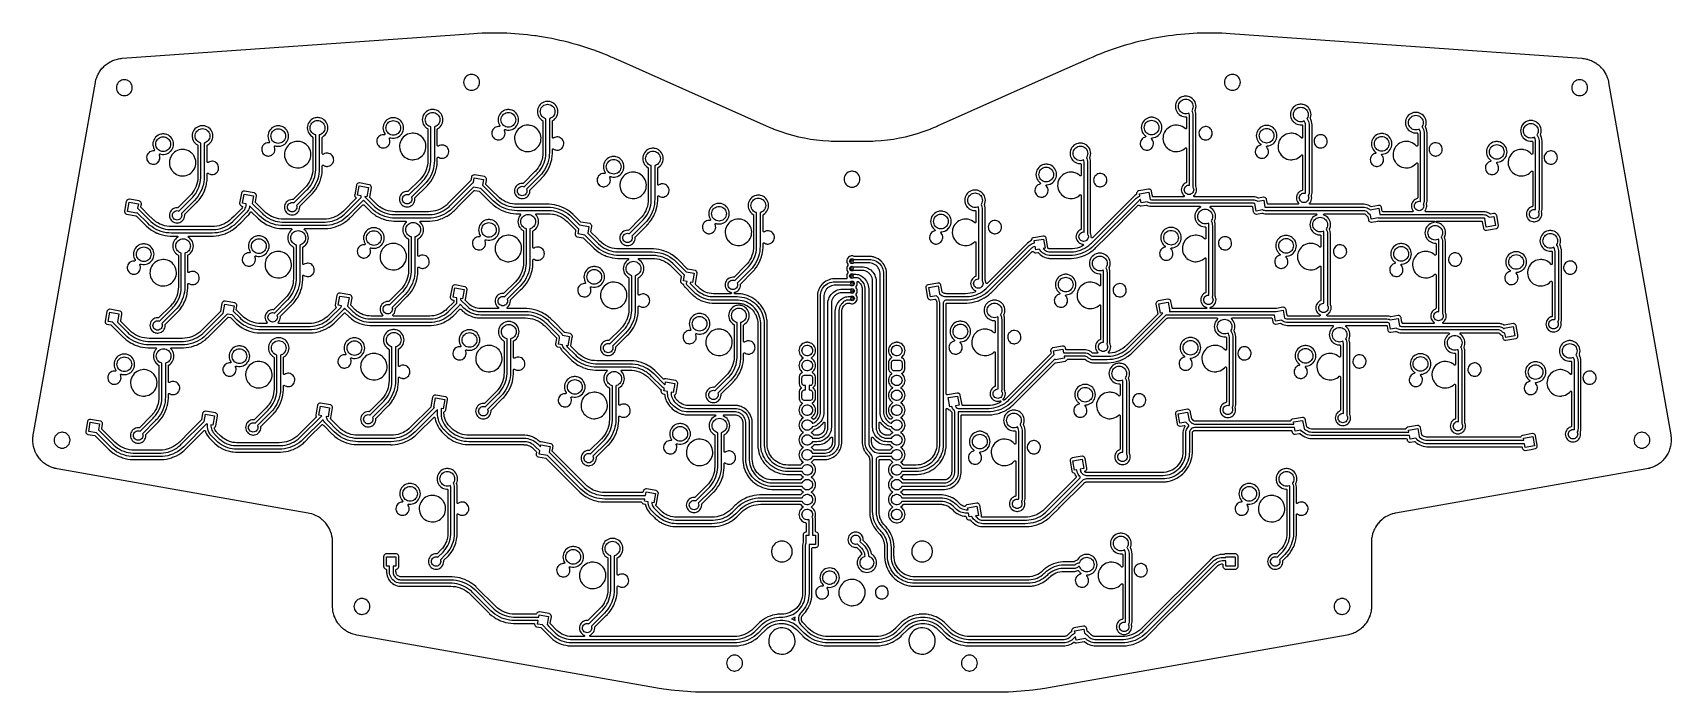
# Model space of a CAD drawing. Extents: x 68 to 346, y -197 to -84.
import ezdxf

# ---------------------------------------------------------------- set-up
doc = ezdxf.new("R2010")
doc.units = 0
doc.layers.add('BLACK', color=7, linetype='CONTINUOUS')

msp = doc.modelspace()

# ---------------------------------------------------------------- linework, layer by layer
at = {"layer": 'BLACK', "linetype": 'CONTINUOUS'}
for p, q in [((82.7718, -88.6072), (142.651, -84.382)), ((142.651, -84.382), (143.269, -84.3469)), ((143.269, -84.3469), (144.033, -84.304)), ((144.033, -84.304), (144.72, -84.2837)), ((144.72, -84.2837), (145.433, -84.2642)), ((145.433, -84.2642), (146.133, -84.2626)), ((146.133, -84.2626), (146.834, -84.2637)), ((146.834, -84.2637), (147.539, -84.2812)), ((147.539, -84.2812), (148.235, -84.3024)), ((148.235, -84.3024), (148.941, -84.3391)), ((148.941, -84.3391), (149.634, -84.3803)), ((149.634, -84.3803), (150.34, -84.4364)), ((150.34, -84.4364), (151.03, -84.4973)), ((151.03, -84.4973), (151.736, -84.5727)), ((151.736, -84.5727), (152.423, -84.6534)), ((152.423, -84.6534), (153.029, -84.7348)), ((153.029, -84.7348), (153.127, -84.748)), ((153.127, -84.748), (153.214, -84.7609)), ((153.214, -84.7609), (153.811, -84.8484)), ((153.811, -84.8484), (154.512, -84.9622)), ((154.512, -84.9622), (155.191, -85.0819)), ((155.191, -85.0819), (155.192, -85.0822)), ((155.192, -85.0822), (155.89, -85.2151)), ((155.89, -85.2151), (156.565, -85.3543)), ((156.565, -85.3543), (156.567, -85.3547)), ((156.567, -85.3547), (157.261, -85.5064)), ((157.261, -85.5064), (157.934, -85.6656)), ((157.934, -85.6656), (158.623, -85.836)), ((158.623, -85.836), (159.292, -86.0148)), ((159.292, -86.0148), (159.975, -86.2036)), ((159.975, -86.2036), (160.64, -86.402)), ((160.64, -86.402), (161.316, -86.6089)), ((252.703, -86.6093), (253.383, -86.4009)), ((253.383, -86.4009), (254.044, -86.204)), ((254.044, -86.204), (254.731, -86.014)), ((254.731, -86.014), (255.396, -85.8364)), ((255.396, -85.8364), (256.088, -85.665)), ((256.088, -85.665), (256.758, -85.5068)), ((256.758, -85.5068), (257.455, -85.3542)), ((257.455, -85.3542), (258.128, -85.2154)), ((258.128, -85.2154), (258.829, -85.0819)), ((258.829, -85.0819), (259.506, -84.9625)), ((259.506, -84.9625), (260.211, -84.8481)), ((260.211, -84.8481), (260.891, -84.7483)), ((260.891, -84.7483), (261.599, -84.6532)), ((261.599, -84.6532), (262.282, -84.573)), ((262.282, -84.573), (262.991, -84.4971)), ((262.991, -84.4971), (263.677, -84.4366)), ((263.677, -84.4366), (264.387, -84.3802)), ((264.387, -84.3802), (265.075, -84.3393)), ((265.075, -84.3393), (265.786, -84.3023)), ((265.786, -84.3023), (266.477, -84.2813)), ((266.477, -84.2813), (267.187, -84.2637)), ((267.187, -84.2637), (267.881, -84.2626)), ((267.881, -84.2626), (268.588, -84.2643)), ((268.588, -84.2643), (269.289, -84.2834)), ((269.289, -84.2834), (269.988, -84.3041)), ((269.988, -84.3041), (270.729, -84.3456)), ((270.729, -84.3456), (271.369, -84.382)), ((271.369, -84.382), (271.369, -84.382)), ((271.369, -84.382), (271.37, -84.3821)), ((271.37, -84.3821), (331.248, -88.6072)), ((80.5521, -89.3114), (80.7373, -89.2038)), ((80.7373, -89.2038), (80.7404, -89.2021)), ((80.7404, -89.2021), (80.9285, -89.107)), ((80.9285, -89.107), (81.1214, -89.0154)), ((81.1214, -89.0154), (81.1249, -89.0139)), ((81.1249, -89.0139), (81.3214, -88.9354)), ((81.3214, -88.9354), (81.5201, -88.8605)), ((81.5201, -88.8605), (81.5241, -88.8592)), ((81.5241, -88.8592), (81.7284, -88.7979)), ((81.7284, -88.7979), (81.9306, -88.7403)), ((81.9306, -88.7403), (81.9351, -88.7392)), ((81.9351, -88.7392), (82.1484, -88.6953)), ((82.1484, -88.6953), (82.35, -88.6555)), ((82.35, -88.6555), (82.3548, -88.6548)), ((82.3548, -88.6548), (82.5943, -88.6272)), ((82.5943, -88.6272), (82.7718, -88.6072)), ((82.7718, -88.6072), (82.7718, -88.6072)), ((82.7718, -88.6072), (82.7718, -88.6072)), ((161.316, -86.6089), (161.978, -86.8272)), ((161.978, -86.8272), (162.646, -87.0516)), ((162.646, -87.0516), (163.205, -87.2543)), ((163.205, -87.2543), (163.306, -87.2906)), ((163.306, -87.2906), (163.962, -87.5314)), ((163.962, -87.5314), (164.626, -87.7935)), ((164.626, -87.7935), (165.265, -88.0478)), ((165.265, -88.0478), (165.975, -88.3524)), ((165.975, -88.3524), (166.473, -88.5662)), ((166.473, -88.5662), (166.535, -88.5932)), ((166.535, -88.5932), (166.537, -88.5938)), ((166.537, -88.5938), (167.612, -89.0734)), ((167.612, -89.0734), (192.389, -100.123)), ((241.704, -91.1712), (247.483, -88.5937)), ((247.483, -88.5937), (247.484, -88.5935)), ((247.484, -88.5935), (248.065, -88.3439)), ((248.065, -88.3439), (248.755, -88.0481)), ((248.755, -88.0481), (249.404, -87.7896)), ((249.404, -87.7896), (250.057, -87.5317)), ((250.057, -87.5317), (250.721, -87.2884)), ((250.721, -87.2884), (251.373, -87.052)), ((251.373, -87.052), (252.046, -86.8258)), ((252.046, -86.8258), (252.703, -86.6093)), ((331.248, -88.6072), (331.277, -88.6104)), ((331.277, -88.6104), (331.427, -88.6274)), ((331.427, -88.6274), (331.665, -88.6548)), ((331.665, -88.6548), (331.67, -88.6555)), ((331.67, -88.6555), (331.872, -88.6953)), ((331.872, -88.6953), (332.085, -88.7392)), ((332.085, -88.7392), (332.089, -88.7403)), ((332.089, -88.7403), (332.226, -88.7793)), ((332.226, -88.7793), (332.292, -88.7979)), ((332.292, -88.7979), (332.496, -88.8592)), ((332.496, -88.8592), (332.5, -88.8605)), ((332.5, -88.8605), (332.634, -88.9112)), ((332.634, -88.9112), (332.699, -88.9354)), ((332.699, -88.9354), (332.895, -89.0139)), ((332.895, -89.0139), (332.899, -89.0154)), ((332.899, -89.0154), (333.091, -89.107)), ((333.091, -89.107), (333.28, -89.2021)), ((333.28, -89.2021), (333.283, -89.2038)), ((333.283, -89.2038), (333.468, -89.3114)), ((78.3527, -92.115), (78.4185, -91.9076)), ((78.4185, -91.9076), (78.42, -91.9033)), ((78.42, -91.9033), (78.4984, -91.7081)), ((78.4984, -91.7081), (78.5805, -91.5113)), ((78.5805, -91.5113), (78.5823, -91.5075)), ((78.5823, -91.5075), (78.6774, -91.3176)), ((78.6774, -91.3176), (78.7759, -91.1303)), ((78.7759, -91.1303), (78.7777, -91.127)), ((78.7777, -91.127), (78.8889, -90.9447)), ((78.8889, -90.9447), (79.003, -90.7675)), ((79.003, -90.7675), (79.005, -90.7646)), ((79.005, -90.7646), (79.1313, -90.5915)), ((79.1313, -90.5915), (79.2604, -90.4254)), ((79.2604, -90.4254), (79.2624, -90.423)), ((79.2624, -90.423), (79.4029, -90.2606)), ((79.4029, -90.2606), (79.5461, -90.1065)), ((79.5461, -90.1065), (79.548, -90.1045)), ((79.548, -90.1045), (79.7017, -89.9541)), ((79.7017, -89.9541), (79.8589, -89.8125)), ((79.8589, -89.8125), (80.0244, -89.6753)), ((80.0244, -89.6753), (80.0266, -89.6736)), ((80.0266, -89.6736), (80.1947, -89.5471)), ((80.1947, -89.5471), (80.3708, -89.4243)), ((80.3708, -89.4243), (80.3734, -89.4226)), ((80.3734, -89.4226), (80.5521, -89.3114)), ((141.066, -92.0322), (140.966, -92.2463)), ((141.202, -91.8386), (141.066, -92.0322)), ((141.066, -92.0322), (141.066, -92.0322)), ((141.369, -91.6715), (141.202, -91.8386)), ((141.202, -91.8386), (141.202, -91.8386)), ((141.562, -91.536), (141.369, -91.6715)), ((141.776, -91.4361), (141.562, -91.536)), ((141.562, -91.536), (141.562, -91.536)), ((142.005, -91.3749), (141.776, -91.4361)), ((141.776, -91.4361), (141.776, -91.4361)), ((142.181, -91.3595), (142.005, -91.3749)), ((142.005, -91.3749), (142.005, -91.3749)), ((142.299, -91.3595), (142.181, -91.3595)), ((142.475, -91.3749), (142.299, -91.3595)), ((142.704, -91.4361), (142.475, -91.3749)), ((142.475, -91.3749), (142.475, -91.3749)), ((142.811, -91.486), (142.704, -91.4361)), ((142.704, -91.4361), (142.704, -91.4361)), ((142.704, -91.4361), (142.704, -91.4361)), ((142.918, -91.536), (142.811, -91.486)), ((143.111, -91.6715), (142.918, -91.536)), ((142.918, -91.536), (142.918, -91.536)), ((143.278, -91.8386), (143.111, -91.6715)), ((143.414, -92.0322), (143.278, -91.8386)), ((143.514, -92.2463), (143.414, -92.0322)), ((143.414, -92.0322), (143.414, -92.0322)), ((238.254, -92.71), (241.704, -91.1712)), ((270.606, -92.0322), (270.506, -92.2463)), ((270.742, -91.8386), (270.606, -92.0322)), ((270.606, -92.0322), (270.606, -92.0322)), ((270.909, -91.6715), (270.742, -91.8386)), ((270.742, -91.8386), (270.742, -91.8386)), ((271.102, -91.536), (270.909, -91.6715)), ((271.316, -91.4361), (271.102, -91.536)), ((271.102, -91.536), (271.102, -91.536)), ((271.545, -91.3749), (271.316, -91.4361)), ((271.316, -91.4361), (271.316, -91.4361)), ((271.721, -91.3595), (271.545, -91.3749)), ((271.545, -91.3749), (271.545, -91.3749)), ((271.839, -91.3595), (271.721, -91.3595)), ((272.015, -91.3749), (271.839, -91.3595)), ((272.244, -91.4361), (272.015, -91.3749)), ((272.015, -91.3749), (272.015, -91.3749)), ((272.351, -91.486), (272.244, -91.4361)), ((272.244, -91.4361), (272.244, -91.4361)), ((272.244, -91.4361), (272.244, -91.4361)), ((272.458, -91.536), (272.351, -91.486)), ((272.651, -91.6715), (272.458, -91.536)), ((272.458, -91.536), (272.458, -91.536)), ((272.818, -91.8386), (272.651, -91.6715)), ((272.954, -92.0322), (272.818, -91.8386)), ((273.054, -92.2463), (272.954, -92.0322)), ((272.954, -92.0322), (272.954, -92.0322)), ((333.468, -89.3114), (333.64, -89.4183)), ((333.64, -89.4183), (333.647, -89.4225)), ((333.647, -89.4225), (333.649, -89.4243)), ((333.649, -89.4243), (333.825, -89.5471)), ((333.825, -89.5471), (333.993, -89.6735)), ((333.993, -89.6735), (333.996, -89.6753)), ((333.996, -89.6753), (334.074, -89.7405)), ((334.074, -89.7405), (334.161, -89.8125)), ((334.161, -89.8125), (334.318, -89.9541)), ((334.318, -89.9541), (334.466, -90.0988)), ((334.466, -90.0988), (334.472, -90.1045)), ((334.472, -90.1045), (334.474, -90.1066)), ((334.474, -90.1066), (334.617, -90.2606)), ((334.617, -90.2606), (334.758, -90.4229)), ((334.758, -90.4229), (334.76, -90.4254)), ((334.76, -90.4254), (334.84, -90.529)), ((334.84, -90.529), (334.889, -90.5915)), ((334.889, -90.5915), (335.015, -90.7646)), ((335.015, -90.7646), (335.017, -90.7675)), ((335.017, -90.7675), (335.131, -90.9447)), ((335.131, -90.9447), (335.145, -90.9671)), ((335.145, -90.9671), (335.242, -91.1269)), ((335.242, -91.1269), (335.244, -91.1304)), ((335.244, -91.1304), (335.343, -91.3176)), ((335.343, -91.3176), (335.438, -91.5074)), ((335.438, -91.5074), (335.439, -91.5113)), ((335.439, -91.5113), (335.522, -91.7081)), ((335.522, -91.7081), (335.6, -91.9032)), ((335.6, -91.9032), (335.602, -91.9076)), ((335.602, -91.9076), (335.637, -92.0195)), ((335.637, -92.0195), (335.667, -92.1152)), ((75.9514, -105.48), (78.0411, -93.6292)), ((78.0411, -93.6292), (78.2003, -92.7262)), ((78.2003, -92.7262), (78.2389, -92.5502)), ((78.2389, -92.5502), (78.2909, -92.3163)), ((78.2909, -92.3163), (78.2921, -92.3115)), ((78.2921, -92.3115), (78.3527, -92.115)), ((81.7888, -93.3938), (81.7682, -93.6292)), ((81.7682, -93.6292), (81.7682, -93.6292)), ((81.7682, -93.6292), (81.7888, -93.8646)), ((81.8499, -93.1656), (81.7888, -93.3938)), ((81.7888, -93.3938), (81.7888, -93.3938)), ((81.7888, -93.8646), (81.7888, -93.8646)), ((81.7888, -93.8646), (81.8499, -94.0929)), ((81.9498, -92.9514), (81.8499, -93.1656)), ((81.8499, -93.1656), (81.8499, -93.1656)), ((81.8499, -94.0929), (81.8499, -94.0929)), ((81.8499, -94.0929), (81.8499, -94.0929)), ((81.8499, -94.0929), (81.8999, -94.2)), ((81.8999, -94.2), (81.9498, -94.3071)), ((82.0853, -92.7578), (81.9498, -92.9514)), ((81.9498, -92.9514), (81.9498, -92.9514)), ((81.9498, -94.3071), (81.9498, -94.3071)), ((81.9498, -94.3071), (82.0853, -94.5006)), ((82.2524, -92.5907), (82.0853, -92.7578)), ((82.0853, -92.7578), (82.0853, -92.7578)), ((82.0853, -94.5006), (82.2524, -94.6677)), ((82.446, -92.4552), (82.2524, -92.5907)), ((82.2524, -94.6677), (82.446, -94.8033)), ((82.6602, -92.3553), (82.446, -92.4552)), ((82.446, -92.4552), (82.446, -92.4552)), ((82.446, -94.8033), (82.446, -94.8033)), ((82.446, -94.8033), (82.6602, -94.9031)), ((82.8884, -92.2942), (82.6602, -92.3553)), ((82.6602, -92.3553), (82.6602, -92.3553)), ((83.0649, -92.2787), (82.8884, -92.2942)), ((82.8884, -92.2942), (82.8884, -92.2942)), ((83.1828, -92.2787), (83.0649, -92.2787)), ((83.3592, -92.2942), (83.1828, -92.2787)), ((83.3593, -92.2942), (83.3592, -92.2942)), ((83.5875, -92.3553), (83.3593, -92.2942)), ((83.6946, -92.4053), (83.5875, -92.3553)), ((83.5875, -92.3553), (83.5875, -92.3553)), ((83.5875, -92.3553), (83.5875, -92.3553)), ((83.5875, -94.9031), (83.8017, -94.8033)), ((83.8017, -92.4552), (83.6946, -92.4053)), ((83.9952, -92.5907), (83.8017, -92.4552)), ((83.8017, -92.4552), (83.8017, -92.4552)), ((83.8017, -94.8033), (83.9952, -94.6677)), ((84.1145, -92.71), (83.9952, -92.5907)), ((83.9952, -94.6677), (84.1623, -94.5006)), ((84.1623, -92.7578), (84.1145, -92.71)), ((84.2979, -92.9514), (84.1623, -92.7578)), ((84.1623, -94.5006), (84.2979, -94.3071)), ((84.3977, -93.1656), (84.2979, -92.9514)), ((84.2979, -92.9514), (84.2979, -92.9514)), ((84.2979, -94.3071), (84.3977, -94.0929)), ((84.4589, -93.3938), (84.3977, -93.1656)), ((84.3977, -94.0929), (84.4589, -93.8646)), ((84.4795, -93.6292), (84.4589, -93.3938)), ((84.4589, -93.8646), (84.4795, -93.6292)), ((140.905, -92.4746), (140.884, -92.71)), ((140.884, -92.71), (140.884, -92.71)), ((140.884, -92.71), (140.905, -92.9454)), ((140.966, -92.2463), (140.905, -92.4746)), ((140.905, -92.4746), (140.905, -92.4746)), ((140.905, -92.9454), (140.905, -92.9454)), ((140.905, -92.9454), (140.966, -93.1737)), ((140.966, -92.2463), (140.966, -92.2463)), ((140.966, -93.1737), (140.966, -93.1737)), ((140.966, -93.1737), (140.966, -93.1737)), ((140.966, -93.1737), (141.016, -93.2807)), ((141.016, -93.2807), (141.066, -93.3878)), ((141.066, -93.3878), (141.066, -93.3878)), ((141.066, -93.3878), (141.202, -93.5814)), ((141.202, -93.5814), (141.369, -93.7485)), ((141.369, -93.7485), (141.562, -93.884)), ((141.562, -93.884), (141.562, -93.884)), ((141.562, -93.884), (141.776, -93.9839)), ((141.776, -93.9839), (142.005, -94.0451)), ((142.005, -94.0451), (142.181, -94.0605)), ((142.181, -94.0605), (142.299, -94.0605)), ((142.299, -94.0605), (142.475, -94.0451)), ((142.475, -94.0451), (142.704, -93.9839)), ((142.704, -93.9839), (142.918, -93.884)), ((142.918, -93.884), (143.111, -93.7485)), ((143.111, -93.7485), (143.278, -93.5814)), ((143.278, -93.5814), (143.414, -93.3878)), ((143.414, -93.3878), (143.514, -93.1737)), ((143.575, -92.4746), (143.514, -92.2463)), ((143.514, -93.1737), (143.575, -92.9454)), ((143.596, -92.71), (143.575, -92.4746)), ((143.575, -92.9454), (143.596, -92.71)), ((221.586, -100.144), (238.254, -92.71)), ((270.445, -92.4746), (270.424, -92.71)), ((270.424, -92.71), (270.424, -92.71)), ((270.424, -92.71), (270.445, -92.9454)), ((270.506, -92.2463), (270.445, -92.4746)), ((270.445, -92.4746), (270.445, -92.4746)), ((270.445, -92.9454), (270.445, -92.9454)), ((270.445, -92.9454), (270.506, -93.1737)), ((270.506, -92.2463), (270.506, -92.2463)), ((270.506, -93.1737), (270.506, -93.1737)), ((270.506, -93.1737), (270.506, -93.1737)), ((270.506, -93.1737), (270.556, -93.2807)), ((270.556, -93.2807), (270.606, -93.3878)), ((270.606, -93.3878), (270.606, -93.3878)), ((270.606, -93.3878), (270.742, -93.5814)), ((270.742, -93.5814), (270.909, -93.7485)), ((270.909, -93.7485), (271.102, -93.884)), ((271.102, -93.884), (271.102, -93.884)), ((271.102, -93.884), (271.316, -93.9839)), ((271.316, -93.9839), (271.545, -94.0451)), ((271.545, -94.0451), (271.721, -94.0605)), ((271.721, -94.0605), (271.839, -94.0605)), ((271.839, -94.0605), (272.015, -94.0451)), ((272.015, -94.0451), (272.244, -93.9839)), ((272.244, -93.9839), (272.458, -93.884)), ((272.458, -93.884), (272.651, -93.7485)), ((272.651, -93.7485), (272.771, -93.6292)), ((272.771, -93.6292), (272.818, -93.5814)), ((272.818, -93.5814), (272.954, -93.3878)), ((272.954, -93.3878), (273.054, -93.1737)), ((273.115, -92.4746), (273.054, -92.2463)), ((273.054, -93.1737), (273.115, -92.9454)), ((273.136, -92.71), (273.115, -92.4746)), ((273.115, -92.9454), (273.136, -92.71)), ((329.561, -93.3938), (329.541, -93.6292)), ((329.541, -93.6292), (329.541, -93.6292)), ((329.541, -93.6292), (329.561, -93.8646)), ((329.622, -93.1656), (329.561, -93.3938)), ((329.561, -93.3938), (329.561, -93.3938)), ((329.561, -93.8646), (329.561, -93.8646)), ((329.561, -93.8646), (329.622, -94.0929)), ((329.722, -92.9514), (329.622, -93.1656)), ((329.622, -93.1656), (329.622, -93.1656)), ((329.622, -94.0929), (329.622, -94.0929)), ((329.622, -94.0929), (329.622, -94.0929)), ((329.622, -94.0929), (329.672, -94.2)), ((329.672, -94.2), (329.722, -94.3071)), ((329.858, -92.7578), (329.722, -92.9514)), ((329.722, -92.9514), (329.722, -92.9514)), ((329.722, -94.3071), (329.722, -94.3071)), ((329.722, -94.3071), (329.858, -94.5006)), ((330.025, -92.5907), (329.858, -92.7578)), ((329.858, -92.7578), (329.858, -92.7578)), ((329.858, -94.5006), (330.025, -94.6677)), ((330.218, -92.4552), (330.025, -92.5907)), ((330.025, -94.6677), (330.218, -94.8033)), ((330.432, -92.3553), (330.218, -92.4552)), ((330.218, -92.4552), (330.218, -92.4552)), ((330.218, -94.8033), (330.218, -94.8033)), ((330.218, -94.8033), (330.433, -94.9031)), ((330.433, -92.3553), (330.432, -92.3553)), ((330.661, -92.2942), (330.433, -92.3553)), ((330.837, -92.2787), (330.661, -92.2942)), ((330.661, -92.2942), (330.661, -92.2942)), ((330.955, -92.2787), (330.837, -92.2787)), ((331.132, -92.2942), (330.955, -92.2787)), ((331.36, -92.3553), (331.132, -92.2942)), ((331.132, -92.2942), (331.132, -92.2942)), ((331.467, -92.4053), (331.36, -92.3553)), ((331.36, -92.3553), (331.36, -92.3553)), ((331.36, -92.3553), (331.36, -92.3553)), ((331.36, -94.9031), (331.574, -94.8033)), ((331.574, -92.4552), (331.467, -92.4053)), ((331.768, -92.5907), (331.574, -92.4552)), ((331.574, -92.4552), (331.574, -92.4552)), ((331.574, -94.8033), (331.768, -94.6677)), ((331.935, -92.7578), (331.768, -92.5907)), ((331.768, -94.6677), (331.935, -94.5006)), ((332.07, -92.9514), (331.935, -92.7578)), ((331.935, -94.5006), (332.07, -94.3071)), ((332.17, -93.1656), (332.07, -92.9514)), ((332.07, -92.9514), (332.07, -92.9514)), ((332.07, -94.3071), (332.17, -94.0929)), ((332.231, -93.3938), (332.17, -93.1656)), ((332.17, -94.0929), (332.231, -93.8646)), ((332.252, -93.6292), (332.231, -93.3938)), ((332.231, -93.8646), (332.252, -93.6292)), ((335.667, -92.1152), (335.683, -92.1662)), ((335.683, -92.1662), (335.728, -92.3115)), ((335.728, -92.3115), (335.729, -92.3163)), ((335.729, -92.3163), (335.781, -92.5513)), ((335.781, -92.5513), (335.82, -92.7261)), ((335.82, -92.7261), (346.413, -152.803)), ((82.6602, -94.9031), (82.8884, -94.9643)), ((82.8884, -94.9643), (83.0649, -94.9797)), ((83.0649, -94.9797), (83.1828, -94.9797)), ((83.1828, -94.9797), (83.3592, -94.9643)), ((83.3592, -94.9643), (83.5875, -94.9031)), ((134.729, -97.5701), (134.512, -97.7179)), ((134.965, -97.4562), (134.729, -97.5701)), ((134.729, -97.5701), (134.729, -97.5701)), ((135.216, -97.3789), (134.965, -97.4562)), ((135.314, -97.3641), (135.216, -97.3789)), ((135.216, -97.3789), (135.216, -97.3789)), ((135.216, -97.3789), (135.216, -97.3789)), ((135.476, -97.3398), (135.314, -97.3641)), ((135.738, -97.3398), (135.476, -97.3398)), ((135.476, -97.3398), (135.476, -97.3398)), ((135.873, -97.3601), (135.738, -97.3398)), ((135.738, -97.3398), (135.738, -97.3398)), ((135.997, -97.3789), (135.873, -97.3601)), ((136.248, -97.4562), (135.997, -97.3789)), ((135.997, -97.3789), (135.997, -97.3789)), ((135.997, -97.3789), (135.997, -97.3789)), ((136.485, -97.5701), (136.248, -97.4562)), ((136.248, -97.4562), (136.248, -97.4562)), ((136.662, -97.6907), (136.485, -97.5701)), ((136.485, -97.5701), (136.485, -97.5701)), ((136.485, -97.5701), (136.485, -97.5701)), ((136.485, -97.5701), (136.485, -97.5701)), ((147.597, -97.604), (147.405, -97.7344)), ((147.622, -97.5867), (147.597, -97.604)), ((147.858, -97.4728), (147.622, -97.5866)), ((147.622, -97.5866), (147.622, -97.5866)), ((147.622, -97.5866), (147.622, -97.5867)), ((147.622, -97.5867), (147.622, -97.5867)), ((148.109, -97.3955), (147.858, -97.4728)), ((148.219, -97.3789), (148.109, -97.3955)), ((148.109, -97.3955), (148.109, -97.3955)), ((148.109, -97.3955), (148.109, -97.3955)), ((148.369, -97.3564), (148.219, -97.3789)), ((148.631, -97.3564), (148.369, -97.3564)), ((148.369, -97.3564), (148.369, -97.3564)), ((148.766, -97.3767), (148.631, -97.3564)), ((148.631, -97.3564), (148.631, -97.3564)), ((148.89, -97.3955), (148.766, -97.3767)), ((149.141, -97.4728), (148.89, -97.3955)), ((148.89, -97.3955), (148.89, -97.3955)), ((148.89, -97.3955), (148.89, -97.3955)), ((149.377, -97.5866), (149.141, -97.4728)), ((149.141, -97.4728), (149.141, -97.4728)), ((149.378, -97.5867), (149.377, -97.5866)), ((149.377, -97.5866), (149.377, -97.5866)), ((149.556, -97.7081), (149.378, -97.5867)), ((149.378, -97.5867), (149.378, -97.5867)), ((153.459, -97.4465), (153.439, -97.7081)), ((153.517, -97.1907), (153.459, -97.4465)), ((153.459, -97.4465), (153.459, -97.4465)), ((153.613, -96.9465), (153.517, -97.1907)), ((153.517, -97.1907), (153.517, -97.1907)), ((153.744, -96.7193), (153.613, -96.9465)), ((153.908, -96.5142), (153.744, -96.7193)), ((154.1, -96.3357), (153.908, -96.5142)), ((153.944, -97.7081), (153.963, -97.4911)), ((153.963, -97.4911), (154.02, -97.2806)), ((154.02, -97.2806), (154.112, -97.0831)), ((154.317, -96.1879), (154.1, -96.3357)), ((154.112, -97.0831), (154.237, -96.9047)), ((154.237, -96.9047), (154.391, -96.7506)), ((154.553, -96.0741), (154.317, -96.1879)), ((154.317, -96.1879), (154.317, -96.1879)), ((154.391, -96.7506), (154.569, -96.6256)), ((154.804, -95.9967), (154.553, -96.0741)), ((154.569, -96.6256), (154.767, -96.5335)), ((154.767, -96.5335), (154.977, -96.4771)), ((154.902, -95.982), (154.804, -95.9967)), ((154.804, -95.9967), (154.804, -95.9967)), ((154.804, -95.9967), (154.804, -95.9967)), ((155.063, -95.9576), (154.902, -95.982)), ((154.977, -96.4771), (155.194, -96.4581)), ((155.326, -95.9576), (155.063, -95.9576)), ((155.063, -95.9576), (155.063, -95.9576)), ((155.194, -96.4581), (155.411, -96.4771)), ((155.46, -95.9779), (155.326, -95.9576)), ((155.326, -95.9576), (155.326, -95.9576)), ((155.411, -96.4771), (155.622, -96.5335)), ((155.585, -95.9967), (155.46, -95.9779)), ((155.836, -96.0741), (155.585, -95.9967)), ((155.585, -95.9967), (155.585, -95.9967)), ((155.585, -95.9967), (155.585, -95.9967)), ((155.622, -96.5335), (155.819, -96.6256)), ((155.819, -96.6256), (155.998, -96.7506)), ((156.072, -96.1879), (155.836, -96.0741)), ((155.836, -96.0741), (155.836, -96.0741)), ((155.998, -96.7506), (156.152, -96.9047)), ((156.249, -96.3086), (156.072, -96.1879)), ((156.072, -96.1879), (156.072, -96.1879)), ((156.072, -96.1879), (156.072, -96.1879)), ((156.072, -96.1879), (156.072, -96.1879)), ((156.152, -96.9047), (156.277, -97.0831)), ((156.289, -96.3357), (156.249, -96.3086)), ((156.277, -97.0831), (156.369, -97.2806)), ((156.481, -96.5142), (156.289, -96.3357)), ((156.369, -97.2806), (156.425, -97.4911)), ((156.425, -97.4911), (156.444, -97.7081)), ((156.645, -96.7193), (156.481, -96.5142)), ((156.481, -96.5142), (156.481, -96.5142)), ((156.481, -96.5142), (156.481, -96.5142)), ((156.776, -96.9465), (156.645, -96.7193)), ((156.872, -97.1907), (156.776, -96.9465)), ((156.93, -97.4465), (156.872, -97.1907)), ((156.95, -97.7081), (156.93, -97.4465)), ((156.93, -97.4465), (156.93, -97.4465)), ((156.93, -97.4465), (156.93, -97.4465)), ((156.93, -97.4465), (156.93, -97.4465)), ((262.093, -96.5644), (262.073, -96.826)), ((262.073, -96.826), (262.073, -96.826)), ((262.073, -96.826), (262.093, -97.0876)), ((262.151, -96.3086), (262.093, -96.5644)), ((262.093, -96.5644), (262.093, -96.5644)), ((262.093, -97.0876), (262.093, -97.0876)), ((262.093, -97.0876), (262.151, -97.3434)), ((262.247, -96.0644), (262.151, -96.3086)), ((262.151, -96.3086), (262.151, -96.3086)), ((262.151, -97.3434), (262.151, -97.3434)), ((262.151, -97.3434), (262.151, -97.3434)), ((262.151, -97.3434), (262.247, -97.5876)), ((262.378, -95.8371), (262.247, -96.0644)), ((262.247, -97.5876), (262.378, -97.8149)), ((262.542, -95.632), (262.378, -95.8371)), ((262.734, -95.4536), (262.542, -95.632)), ((262.578, -96.826), (262.597, -96.6089)), ((262.597, -97.0431), (262.578, -96.826)), ((262.597, -96.6089), (262.654, -96.3985)), ((262.654, -97.2535), (262.597, -97.0431)), ((262.654, -96.3985), (262.746, -96.201)), ((262.746, -97.451), (262.654, -97.2535)), ((262.951, -95.3058), (262.734, -95.4536)), ((262.746, -96.201), (262.871, -96.0225)), ((262.871, -97.6295), (262.746, -97.451)), ((262.871, -96.0225), (263.025, -95.8684)), ((263.025, -97.7836), (262.871, -97.6295)), ((263.187, -95.1919), (262.951, -95.3058)), ((262.951, -95.3058), (262.951, -95.3058)), ((263.025, -95.8684), (263.203, -95.7435)), ((263.438, -95.1146), (263.187, -95.1919)), ((263.203, -95.7435), (263.401, -95.6514)), ((263.401, -95.6514), (263.611, -95.595)), ((263.536, -95.0999), (263.438, -95.1146)), ((263.438, -95.1146), (263.438, -95.1146)), ((263.438, -95.1146), (263.438, -95.1146)), ((263.697, -95.0755), (263.536, -95.0999)), ((263.611, -95.595), (263.828, -95.576)), ((263.96, -95.0755), (263.697, -95.0755)), ((263.697, -95.0755), (263.697, -95.0755)), ((263.828, -95.576), (264.045, -95.595)), ((264.094, -95.0958), (263.96, -95.0755)), ((263.96, -95.0755), (263.96, -95.0755)), ((264.045, -95.595), (264.256, -95.6514)), ((264.219, -95.1146), (264.094, -95.0958)), ((264.47, -95.1919), (264.219, -95.1146)), ((264.219, -95.1146), (264.219, -95.1146)), ((264.219, -95.1146), (264.219, -95.1146)), ((264.256, -95.6514), (264.453, -95.7435)), ((264.453, -95.7435), (264.632, -95.8684)), ((264.706, -95.3058), (264.47, -95.1919)), ((264.47, -95.1919), (264.47, -95.1919)), ((264.632, -95.8684), (264.786, -96.0225)), ((264.923, -95.4536), (264.706, -95.3058)), ((264.706, -95.3058), (264.706, -95.3058)), ((264.706, -95.3058), (264.706, -95.3058)), ((264.706, -95.3058), (264.706, -95.3058)), ((264.786, -96.0225), (264.911, -96.201)), ((264.911, -97.451), (264.844, -97.5469)), ((264.844, -97.5469), (264.915, -97.692)), ((264.911, -96.201), (265.003, -96.3985)), ((265.003, -97.2535), (264.911, -97.451)), ((265.115, -95.632), (264.923, -95.4536)), ((265.003, -96.3985), (265.059, -96.6089)), ((265.059, -97.0431), (265.003, -97.2535)), ((265.059, -96.6089), (265.078, -96.826)), ((265.078, -96.826), (265.059, -97.0431)), ((265.279, -95.8371), (265.115, -95.632)), ((265.115, -95.632), (265.115, -95.632)), ((265.115, -95.632), (265.115, -95.632)), ((265.41, -96.0644), (265.279, -95.8371)), ((265.506, -96.3086), (265.41, -96.0644)), ((265.423, -97.5583), (265.428, -97.5418)), ((265.426, -97.6281), (265.423, -97.5583)), ((265.47, -97.7524), (265.426, -97.6281)), ((265.428, -97.5418), (265.506, -97.3434)), ((265.564, -96.5644), (265.506, -96.3086)), ((265.506, -97.3434), (265.564, -97.0876)), ((265.584, -96.826), (265.564, -96.5644)), ((265.564, -96.5644), (265.564, -96.5644)), ((265.564, -96.5644), (265.564, -96.5644)), ((265.564, -97.0876), (265.57, -97.0142)), ((265.57, -97.0142), (265.584, -96.826)), ((265.584, -96.826), (265.584, -96.826)), ((281.834, -97.4465), (281.739, -97.6907)), ((281.966, -97.2193), (281.834, -97.4465)), ((282.129, -97.0142), (281.966, -97.2193)), ((282.322, -96.8357), (282.129, -97.0142)), ((282.241, -97.7806), (282.333, -97.5832)), ((282.538, -96.6879), (282.322, -96.8357)), ((282.333, -97.5832), (282.458, -97.4047)), ((282.458, -97.4047), (282.613, -97.2506)), ((282.775, -96.5741), (282.538, -96.6879)), ((282.538, -96.6879), (282.538, -96.6879)), ((282.613, -97.2506), (282.791, -97.1256)), ((283.025, -96.4968), (282.775, -96.5741)), ((282.791, -97.1256), (282.988, -97.0335)), ((282.988, -97.0335), (283.199, -96.9771)), ((283.123, -96.482), (283.025, -96.4968)), ((283.025, -96.4968), (283.025, -96.4968)), ((283.025, -96.4968), (283.025, -96.4968)), ((283.285, -96.4577), (283.123, -96.482)), ((283.199, -96.9771), (283.416, -96.9582)), ((283.547, -96.4577), (283.285, -96.4577)), ((283.285, -96.4577), (283.285, -96.4577)), ((283.416, -96.9582), (283.633, -96.9771)), ((283.682, -96.4779), (283.547, -96.4577)), ((283.547, -96.4577), (283.547, -96.4577)), ((283.633, -96.9771), (283.844, -97.0335)), ((283.807, -96.4968), (283.682, -96.4779)), ((284.057, -96.5741), (283.807, -96.4968)), ((283.807, -96.4968), (283.807, -96.4968)), ((283.807, -96.4968), (283.807, -96.4968)), ((283.844, -97.0335), (284.041, -97.1256)), ((284.041, -97.1256), (284.219, -97.2506)), ((284.294, -96.6879), (284.057, -96.5741)), ((284.057, -96.5741), (284.057, -96.5741)), ((284.219, -97.2506), (284.374, -97.4047)), ((284.496, -96.826), (284.294, -96.6879)), ((284.294, -96.6879), (284.294, -96.6879)), ((284.294, -96.6879), (284.294, -96.6879)), ((284.294, -96.6879), (284.294, -96.6879)), ((284.374, -97.4047), (284.499, -97.5832)), ((284.51, -96.8357), (284.496, -96.826)), ((284.499, -97.5832), (284.591, -97.7806)), ((284.703, -97.0142), (284.51, -96.8357)), ((284.866, -97.2193), (284.703, -97.0142)), ((284.703, -97.0142), (284.703, -97.0142)), ((284.703, -97.0142), (284.703, -97.0142)), ((284.998, -97.4465), (284.866, -97.2193)), ((285.093, -97.6907), (284.998, -97.4465)), ((330.433, -94.9031), (330.661, -94.9643)), ((330.661, -94.9643), (330.837, -94.9797)), ((330.837, -94.9797), (330.955, -94.9797)), ((330.955, -94.9797), (331.132, -94.9643)), ((331.132, -94.9643), (331.36, -94.9031)), ((95.5539, -100.334), (95.3372, -100.482)), ((95.7903, -100.221), (95.5539, -100.334)), ((95.5539, -100.334), (95.5539, -100.334)), ((96.041, -100.143), (95.7903, -100.221)), ((96.1389, -100.128), (96.041, -100.143)), ((96.041, -100.143), (96.041, -100.143)), ((96.041, -100.143), (96.041, -100.143)), ((96.3004, -100.104), (96.1389, -100.128)), ((96.3005, -100.104), (96.3004, -100.104)), ((96.5628, -100.104), (96.3005, -100.104)), ((96.6915, -100.123), (96.5628, -100.104)), ((96.5628, -100.104), (96.5628, -100.104)), ((96.8222, -100.143), (96.6915, -100.123)), ((96.8223, -100.143), (96.8222, -100.143)), ((97.073, -100.221), (96.8223, -100.143)), ((96.8223, -100.143), (96.8223, -100.143)), ((97.3093, -100.334), (97.073, -100.221)), ((97.073, -100.221), (97.073, -100.221)), ((97.5119, -100.472), (97.3093, -100.334)), ((97.3093, -100.334), (97.3093, -100.334)), ((97.3093, -100.334), (97.3093, -100.334)), ((97.3093, -100.334), (97.3093, -100.334)), ((108.447, -100.351), (108.23, -100.499)), ((108.683, -100.237), (108.447, -100.351)), ((108.447, -100.351), (108.447, -100.351)), ((108.934, -100.16), (108.683, -100.237)), ((109.032, -100.145), (108.934, -100.16)), ((108.934, -100.16), (108.934, -100.16)), ((108.934, -100.16), (108.934, -100.16)), ((109.193, -100.121), (109.032, -100.145)), ((109.456, -100.121), (109.193, -100.121)), ((109.193, -100.121), (109.193, -100.121)), ((109.59, -100.141), (109.456, -100.121)), ((109.456, -100.121), (109.456, -100.121)), ((109.715, -100.16), (109.59, -100.141)), ((109.966, -100.237), (109.715, -100.16)), ((109.715, -100.16), (109.715, -100.16)), ((109.715, -100.16), (109.715, -100.16)), ((110.202, -100.351), (109.966, -100.237)), ((109.966, -100.237), (109.966, -100.237)), ((110.395, -100.482), (110.202, -100.351)), ((110.202, -100.351), (110.202, -100.351)), ((110.202, -100.351), (110.202, -100.351)), ((110.202, -100.351), (110.202, -100.351)), ((114.283, -100.211), (114.264, -100.472)), ((114.342, -99.955), (114.283, -100.211)), ((114.283, -100.211), (114.283, -100.211)), ((114.438, -99.7108), (114.342, -99.955)), ((114.342, -99.955), (114.342, -99.955)), ((114.569, -99.4836), (114.438, -99.7108)), ((114.732, -99.2784), (114.569, -99.4836)), ((114.925, -99.1), (114.732, -99.2784)), ((114.769, -100.472), (114.788, -100.255)), ((114.788, -100.255), (114.845, -100.045)), ((114.845, -100.045), (114.937, -99.8474)), ((115.142, -98.9522), (114.925, -99.1)), ((114.937, -99.8474), (115.062, -99.6689)), ((115.062, -99.6689), (115.216, -99.5149)), ((115.378, -98.8384), (115.142, -98.9522)), ((115.142, -98.9522), (115.142, -98.9522)), ((115.216, -99.5149), (115.394, -99.3899)), ((115.629, -98.761), (115.378, -98.8384)), ((115.394, -99.3899), (115.592, -99.2978)), ((115.592, -99.2978), (115.802, -99.2414)), ((115.726, -98.7463), (115.629, -98.761)), ((115.629, -98.761), (115.629, -98.761)), ((115.629, -98.761), (115.629, -98.761)), ((115.888, -98.7219), (115.726, -98.7463)), ((115.802, -99.2414), (116.019, -99.2224)), ((116.15, -98.7219), (115.888, -98.7219)), ((115.888, -98.7219), (115.888, -98.7219)), ((116.019, -99.2224), (116.236, -99.2414)), ((116.285, -98.7422), (116.15, -98.7219)), ((116.15, -98.7219), (116.15, -98.7219)), ((116.236, -99.2414), (116.447, -99.2978)), ((116.41, -98.761), (116.285, -98.7422)), ((116.661, -98.8384), (116.41, -98.761)), ((116.41, -98.761), (116.41, -98.761)), ((116.41, -98.761), (116.41, -98.761)), ((116.447, -99.2978), (116.644, -99.3899)), ((116.644, -99.3899), (116.823, -99.5149)), ((116.897, -98.9522), (116.661, -98.8384)), ((116.661, -98.8384), (116.661, -98.8384)), ((116.823, -99.5149), (116.977, -99.6689)), ((117.099, -99.0903), (116.897, -98.9522)), ((116.897, -98.9522), (116.897, -98.9522)), ((116.897, -98.9522), (116.897, -98.9522)), ((116.897, -98.9522), (116.897, -98.9522)), ((116.977, -99.6689), (117.102, -99.8474)), ((117.114, -99.1), (117.099, -99.0903)), ((117.102, -99.8474), (117.194, -100.045)), ((117.306, -99.2784), (117.114, -99.1)), ((117.194, -100.045), (117.25, -100.255)), ((117.25, -100.255), (117.269, -100.472)), ((117.306, -99.2785), (117.306, -99.2784)), ((117.47, -99.4836), (117.306, -99.2785)), ((117.306, -99.2785), (117.306, -99.2785)), ((117.601, -99.7108), (117.47, -99.4836)), ((117.697, -99.955), (117.601, -99.7108)), ((117.755, -100.211), (117.697, -99.955)), ((117.775, -100.472), (117.755, -100.211)), ((117.755, -100.211), (117.755, -100.211)), ((117.755, -100.211), (117.755, -100.211)), ((117.755, -100.211), (117.755, -100.211)), ((127.176, -100.227), (127.157, -100.489)), ((127.235, -99.9716), (127.176, -100.227)), ((127.176, -100.227), (127.176, -100.227)), ((127.331, -99.7274), (127.235, -99.9716)), ((127.235, -99.9716), (127.235, -99.9716)), ((127.462, -99.5002), (127.331, -99.7274)), ((127.625, -99.295), (127.462, -99.5002)), ((127.818, -99.1166), (127.625, -99.295)), ((127.662, -100.489), (127.681, -100.272)), ((127.681, -100.272), (127.738, -100.062)), ((127.738, -100.062), (127.83, -99.864)), ((128.035, -98.9688), (127.818, -99.1166)), ((127.83, -99.864), (127.955, -99.6855)), ((127.955, -99.6855), (128.109, -99.5315)), ((128.271, -98.855), (128.035, -98.9688)), ((128.035, -98.9688), (128.035, -98.9688)), ((128.109, -99.5315), (128.287, -99.4065)), ((128.522, -98.7776), (128.271, -98.855)), ((128.287, -99.4065), (128.485, -99.3144)), ((128.485, -99.3144), (128.695, -99.258)), ((128.632, -98.761), (128.522, -98.7776)), ((128.522, -98.7776), (128.522, -98.7776)), ((128.522, -98.7776), (128.522, -98.7776)), ((128.781, -98.7385), (128.632, -98.761)), ((128.695, -99.258), (128.912, -99.239)), ((129.043, -98.7385), (128.781, -98.7385)), ((128.781, -98.7385), (128.781, -98.7385)), ((128.912, -99.239), (129.129, -99.258)), ((129.178, -98.7588), (129.043, -98.7385)), ((129.043, -98.7385), (129.043, -98.7385)), ((129.129, -99.258), (129.34, -99.3144)), ((129.303, -98.7776), (129.178, -98.7588)), ((129.554, -98.855), (129.303, -98.7776)), ((129.303, -98.7776), (129.303, -98.7776)), ((129.303, -98.7776), (129.303, -98.7776)), ((129.34, -99.3144), (129.537, -99.4065)), ((129.537, -99.4065), (129.716, -99.5315)), ((129.79, -98.9688), (129.554, -98.855)), ((129.554, -98.855), (129.554, -98.855)), ((129.716, -99.5315), (129.87, -99.6855)), ((129.968, -99.0903), (129.79, -98.9688)), ((129.79, -98.9688), (129.79, -98.9688)), ((129.79, -98.9688), (129.79, -98.9688)), ((129.79, -98.9688), (129.79, -98.9688)), ((129.87, -99.6855), (129.995, -99.864)), ((130.007, -99.1166), (129.968, -99.0903)), ((129.995, -99.864), (130.087, -100.062)), ((130.199, -99.295), (130.007, -99.1166)), ((130.087, -100.062), (130.143, -100.272)), ((130.143, -100.272), (130.162, -100.489)), ((130.363, -99.5002), (130.199, -99.295)), ((130.199, -99.295), (130.199, -99.295)), ((130.199, -99.295), (130.199, -99.295)), ((130.494, -99.7274), (130.363, -99.5002)), ((130.59, -99.9716), (130.494, -99.7274)), ((130.648, -100.227), (130.59, -99.9716)), ((130.668, -100.489), (130.648, -100.227)), ((130.648, -100.227), (130.648, -100.227)), ((130.648, -100.227), (130.648, -100.227)), ((133.871, -98.8287), (133.851, -99.0903)), ((133.851, -99.0903), (133.851, -99.0903)), ((133.851, -99.0903), (133.871, -99.3519)), ((133.929, -98.5729), (133.871, -98.8287)), ((133.871, -98.8287), (133.871, -98.8287)), ((133.871, -99.3519), (133.871, -99.3519)), ((133.871, -99.3519), (133.929, -99.6077)), ((134.025, -98.3286), (133.929, -98.5729)), ((133.929, -98.5729), (133.929, -98.5729)), ((133.929, -99.6077), (133.929, -99.6077)), ((133.929, -99.6077), (133.929, -99.6077)), ((133.929, -99.6077), (134.025, -99.8519)), ((134.156, -98.1014), (134.025, -98.3286)), ((134.025, -99.8519), (134.156, -100.079)), ((134.32, -97.8963), (134.156, -98.1014)), ((134.156, -100.079), (134.261, -100.211)), ((134.261, -100.211), (134.32, -100.284)), ((134.512, -97.7179), (134.32, -97.8963)), ((134.32, -100.284), (134.477, -100.43)), ((134.357, -99.0903), (134.376, -98.8732)), ((134.376, -99.3073), (134.357, -99.0903)), ((134.376, -98.8732), (134.432, -98.6628)), ((134.432, -99.5178), (134.376, -99.3073)), ((134.432, -98.6628), (134.524, -98.4653)), ((134.524, -99.7153), (134.432, -99.5178)), ((134.524, -98.4653), (134.649, -98.2868)), ((134.649, -99.8938), (134.524, -99.7153)), ((134.649, -98.2868), (134.803, -98.1327)), ((134.803, -100.048), (134.649, -99.8938)), ((134.803, -98.1327), (134.982, -98.0078)), ((134.982, -100.173), (134.803, -100.048)), ((134.982, -98.0078), (135.179, -97.9157)), ((135.179, -100.265), (134.982, -100.173)), ((135.179, -97.9157), (135.39, -97.8593)), ((135.307, -100.299), (135.179, -100.265)), ((135.307, -106.033), (135.307, -100.299)), ((135.39, -97.8593), (135.607, -97.8403)), ((135.607, -97.8403), (135.824, -97.8593)), ((135.824, -97.8593), (136.034, -97.9157)), ((136.034, -100.265), (135.907, -100.299)), ((135.907, -100.299), (135.907, -106.033)), ((136.034, -97.9157), (136.232, -98.0078)), ((136.232, -100.173), (136.034, -100.265)), ((136.232, -98.0078), (136.41, -98.1327)), ((136.41, -100.048), (136.232, -100.173)), ((136.41, -98.1327), (136.564, -98.2868)), ((136.564, -99.8938), (136.41, -100.048)), ((136.564, -98.2868), (136.689, -98.4653)), ((136.689, -99.7153), (136.564, -99.8938)), ((136.701, -97.7179), (136.662, -97.6907)), ((136.689, -98.4653), (136.781, -98.6628)), ((136.781, -99.5178), (136.689, -99.7153)), ((136.894, -97.8963), (136.701, -97.7179)), ((136.701, -100.463), (136.873, -100.303)), ((136.781, -98.6628), (136.838, -98.8732)), ((136.838, -99.3073), (136.781, -99.5178)), ((136.838, -98.8732), (136.857, -99.0903)), ((136.857, -99.0903), (136.838, -99.3073)), ((136.873, -100.303), (136.894, -100.284)), ((137.057, -98.1014), (136.894, -97.8963)), ((136.894, -97.8963), (136.894, -97.8963)), ((136.894, -97.8963), (136.894, -97.8963)), ((136.894, -100.284), (137.057, -100.079)), ((136.894, -100.284), (136.894, -100.284)), ((136.894, -100.284), (136.894, -100.284)), ((137.188, -98.3286), (137.057, -98.1014)), ((137.057, -100.079), (137.188, -99.8519)), ((137.284, -98.5729), (137.188, -98.3286)), ((137.188, -99.8519), (137.284, -99.6077)), ((137.343, -98.8287), (137.284, -98.5729)), ((137.284, -99.6077), (137.343, -99.3519)), ((137.362, -99.0903), (137.343, -98.8287)), ((137.343, -98.8287), (137.343, -98.8287)), ((137.343, -98.8287), (137.343, -98.8287)), ((137.343, -98.8287), (137.343, -98.8287)), ((137.343, -99.3519), (137.344, -99.3287)), ((137.344, -99.3287), (137.362, -99.0903)), ((137.362, -99.0903), (137.362, -99.0903)), ((146.388, -100.338), (146.197, -100.437)), ((146.594, -100.278), (146.388, -100.338)), ((146.754, -100.262), (146.594, -100.278)), ((146.594, -100.278), (146.594, -100.278)), ((146.594, -100.278), (146.594, -100.278)), ((146.764, -98.8453), (146.744, -99.1069)), ((146.744, -99.1069), (146.744, -99.1069)), ((146.744, -99.1069), (146.764, -99.3685)), ((146.916, -100.262), (146.754, -100.262)), ((146.822, -98.5895), (146.764, -98.8453)), ((146.764, -98.8453), (146.764, -98.8453)), ((146.764, -99.3685), (146.764, -99.3685)), ((146.764, -99.3685), (146.822, -99.6243)), ((146.918, -98.3452), (146.822, -98.5895)), ((146.822, -98.5895), (146.822, -98.5895)), ((146.822, -99.6243), (146.822, -99.6243)), ((146.822, -99.6243), (146.918, -99.8685)), ((146.92, -100.263), (146.916, -100.262)), ((147.049, -98.118), (146.918, -98.3452)), ((146.918, -99.8685), (147.039, -100.077)), ((146.977, -100.254), (146.92, -100.263)), ((147.032, -100.211), (146.977, -100.254)), ((147.055, -100.145), (147.032, -100.211)), ((147.039, -100.077), (147.055, -100.145)), ((147.213, -97.9129), (147.049, -98.118)), ((147.405, -97.7344), (147.213, -97.9129)), ((147.25, -99.1069), (147.269, -98.8898)), ((147.269, -99.3239), (147.25, -99.1069)), ((147.269, -98.8898), (147.325, -98.6794)), ((147.325, -99.5344), (147.269, -99.3239)), ((147.325, -98.6794), (147.417, -98.4819)), ((147.417, -99.7319), (147.325, -99.5344)), ((147.417, -98.4819), (147.542, -98.3034)), ((147.542, -99.9104), (147.417, -99.7319)), ((147.542, -98.3034), (147.696, -98.1493)), ((147.696, -100.064), (147.542, -99.9104)), ((147.696, -98.1493), (147.875, -98.0243)), ((147.875, -100.189), (147.696, -100.064)), ((147.875, -98.0243), (148.072, -97.9323)), ((148.072, -100.281), (147.875, -100.189)), ((148.072, -97.9323), (148.283, -97.8759)), ((148.283, -100.338), (148.072, -100.281)), ((148.283, -97.8759), (148.5, -97.8569)), ((148.5, -100.357), (148.283, -100.338)), ((148.5, -97.8569), (148.717, -97.8759)), ((148.717, -100.338), (148.5, -100.357)), ((148.717, -97.8759), (148.927, -97.9323)), ((148.927, -100.281), (148.717, -100.338)), ((148.927, -97.9323), (149.125, -98.0243)), ((149.125, -100.189), (148.927, -100.281)), ((149.125, -98.0243), (149.303, -98.1493)), ((149.303, -100.064), (149.125, -100.189)), ((149.303, -98.1493), (149.457, -98.3034)), ((149.457, -99.9104), (149.303, -100.064)), ((149.457, -98.3034), (149.582, -98.4819)), ((149.582, -99.7319), (149.457, -99.9104)), ((149.594, -97.7344), (149.556, -97.7081)), ((149.582, -98.4819), (149.674, -98.6794)), ((149.674, -99.5344), (149.582, -99.7319)), ((149.787, -97.9129), (149.594, -97.7344)), ((149.594, -100.479), (149.756, -100.329)), ((149.674, -98.6794), (149.731, -98.8898)), ((149.731, -99.3239), (149.674, -99.5344)), ((149.731, -98.8898), (149.75, -99.1069)), ((149.75, -99.1069), (149.731, -99.3239)), ((149.756, -100.329), (149.787, -100.301)), ((149.95, -98.118), (149.787, -97.9129)), ((149.787, -97.9129), (149.787, -97.9129)), ((149.787, -97.9129), (149.787, -97.9129)), ((149.787, -100.301), (149.95, -100.096)), ((149.787, -100.301), (149.787, -100.301)), ((149.787, -100.301), (149.787, -100.301)), ((150.081, -98.3452), (149.95, -98.118)), ((149.95, -100.096), (150.081, -99.8685)), ((150.177, -98.5895), (150.081, -98.3452)), ((150.081, -99.8685), (150.177, -99.6243)), ((150.236, -98.8453), (150.177, -98.5895)), ((150.177, -99.6243), (150.236, -99.3685)), ((150.255, -99.1069), (150.236, -98.8453)), ((150.236, -98.8453), (150.236, -98.8453)), ((150.236, -98.8453), (150.236, -98.8453)), ((150.236, -99.3685), (150.237, -99.3519)), ((150.237, -99.3519), (150.255, -99.1069)), ((150.255, -99.1069), (150.255, -99.1069)), ((150.661, -100.329), (150.413, -100.5)), ((150.93, -100.193), (150.661, -100.329)), ((151.215, -100.094), (150.93, -100.193)), ((150.93, -100.193), (150.93, -100.193)), ((151.51, -100.034), (151.215, -100.094)), ((151.736, -100.019), (151.51, -100.034)), ((151.51, -100.034), (151.51, -100.034)), ((151.962, -100.019), (151.736, -100.019)), ((151.736, -100.019), (151.736, -100.019)), ((152.185, -100.05), (151.962, -100.019)), ((152.26, -100.06), (152.185, -100.05)), ((152.551, -100.139), (152.26, -100.06)), ((152.828, -100.257), (152.551, -100.139)), ((152.551, -100.139), (152.551, -100.139)), ((153.087, -100.41), (152.828, -100.257)), ((153.289, -100.569), (153.087, -100.41)), ((153.087, -100.41), (153.087, -100.41)), ((153.087, -100.41), (153.087, -100.41)), ((153.439, -97.7081), (153.439, -97.7081)), ((153.439, -97.7081), (153.459, -97.9698)), ((153.459, -97.9698), (153.459, -97.9698)), ((153.459, -97.9698), (153.517, -98.2255)), ((153.517, -98.2255), (153.517, -98.2255)), ((153.517, -98.2255), (153.517, -98.2256)), ((153.517, -98.2256), (153.613, -98.4698)), ((153.613, -98.4698), (153.744, -98.697)), ((153.744, -98.697), (153.849, -98.8287)), ((153.849, -98.8287), (153.908, -98.9021)), ((153.908, -98.9021), (154.075, -99.0576)), ((153.963, -97.9252), (153.944, -97.7081)), ((154.02, -98.1357), (153.963, -97.9252)), ((154.112, -98.3331), (154.02, -98.1357)), ((154.075, -99.0576), (154.1, -99.0806)), ((154.1, -99.0806), (154.317, -99.2284)), ((154.237, -98.5116), (154.112, -98.3331)), ((154.391, -98.6657), (154.237, -98.5116)), ((154.317, -99.2284), (154.324, -99.2317)), ((154.324, -99.2317), (154.376, -99.2786)), ((154.376, -99.2786), (154.394, -99.3435)), ((154.569, -98.7907), (154.391, -98.6657)), ((154.394, -99.3435), (154.394, -104.651)), ((154.767, -98.8828), (154.569, -98.7907)), ((154.894, -98.9169), (154.767, -98.8828)), ((154.894, -104.651), (154.894, -98.9169)), ((155.622, -98.8828), (155.494, -98.9169)), ((155.494, -98.9169), (155.494, -104.651)), ((155.819, -98.7907), (155.622, -98.8828)), ((155.998, -98.6657), (155.819, -98.7907)), ((155.995, -99.3435), (156.015, -99.2764)), ((155.995, -102.109), (155.995, -99.3435)), ((156.152, -98.5116), (155.998, -98.6657)), ((156.015, -99.2764), (156.065, -99.2317)), ((156.065, -99.2317), (156.072, -99.2284)), ((156.072, -99.2284), (156.289, -99.0806)), ((156.277, -98.3331), (156.152, -98.5116)), ((156.369, -98.1357), (156.277, -98.3331)), ((156.289, -99.0806), (156.438, -98.9421)), ((156.425, -97.9252), (156.369, -98.1357)), ((156.444, -97.7081), (156.425, -97.9252)), ((156.438, -98.9421), (156.481, -98.9021)), ((156.481, -98.9021), (156.645, -98.697)), ((156.481, -98.9021), (156.481, -98.9021)), ((156.481, -98.9021), (156.481, -98.9021)), ((156.645, -98.697), (156.776, -98.4698)), ((156.776, -98.4698), (156.872, -98.2256)), ((156.872, -98.2256), (156.93, -97.9698)), ((156.93, -97.9698), (156.932, -97.9465)), ((156.932, -97.9465), (156.95, -97.7081)), ((156.95, -97.7081), (156.95, -97.7081)), ((192.389, -100.123), (192.389, -100.124)), ((192.389, -100.124), (192.914, -100.358)), ((192.914, -100.358), (193.173, -100.463)), ((220.494, -100.605), (221.106, -100.358)), ((221.106, -100.358), (221.55, -100.16)), ((221.55, -100.16), (221.573, -100.149)), ((221.55, -100.16), (221.55, -100.16)), ((221.573, -100.149), (221.574, -100.149)), ((221.574, -100.149), (221.585, -100.144)), ((221.585, -100.144), (221.585, -100.144)), ((221.585, -100.144), (221.585, -100.144)), ((221.585, -100.144), (221.585, -100.144)), ((221.585, -100.144), (221.586, -100.144)), ((221.586, -100.144), (221.586, -100.144)), ((221.586, -100.144), (221.586, -100.144)), ((256.28, -100.168), (256.261, -100.43)), ((256.339, -99.9127), (256.28, -100.168)), ((256.28, -100.168), (256.28, -100.168)), ((256.434, -99.6684), (256.339, -99.9127)), ((256.339, -99.9127), (256.339, -99.9127)), ((256.566, -99.4412), (256.434, -99.6684)), ((256.729, -99.2361), (256.566, -99.4412)), ((256.921, -99.0576), (256.729, -99.2361)), ((256.766, -100.43), (256.785, -100.213)), ((256.785, -100.213), (256.841, -100.003)), ((256.841, -100.003), (256.933, -99.8051)), ((257.138, -98.9098), (256.921, -99.0576)), ((256.933, -99.8051), (257.058, -99.6266)), ((257.058, -99.6266), (257.212, -99.4725)), ((257.375, -98.796), (257.138, -98.9098)), ((257.138, -98.9098), (257.138, -98.9098)), ((257.212, -99.4725), (257.391, -99.3475)), ((257.625, -98.7187), (257.375, -98.796)), ((257.391, -99.3475), (257.588, -99.2555)), ((257.588, -99.2555), (257.799, -99.1991)), ((257.723, -98.7039), (257.625, -98.7187)), ((257.625, -98.7187), (257.625, -98.7187)), ((257.625, -98.7187), (257.625, -98.7187)), ((257.885, -98.6796), (257.723, -98.7039)), ((257.799, -99.1991), (258.016, -99.1801)), ((258.147, -98.6796), (257.885, -98.6796)), ((257.885, -98.6796), (257.885, -98.6796)), ((258.016, -99.1801), (258.233, -99.1991)), ((258.282, -98.6999), (258.147, -98.6796)), ((258.147, -98.6796), (258.147, -98.6796)), ((258.233, -99.1991), (258.443, -99.2555)), ((258.407, -98.7187), (258.282, -98.6999)), ((258.657, -98.796), (258.407, -98.7187)), ((258.407, -98.7187), (258.407, -98.7187)), ((258.407, -98.7187), (258.407, -98.7187)), ((258.443, -99.2555), (258.641, -99.3475)), ((258.641, -99.3475), (258.819, -99.4725)), ((258.894, -98.9098), (258.657, -98.796)), ((258.657, -98.796), (258.657, -98.796)), ((258.819, -99.4725), (258.974, -99.6266)), ((258.894, -98.9099), (258.894, -98.9098)), ((258.894, -98.9098), (258.894, -98.9098)), ((258.894, -98.9098), (258.894, -98.9098)), ((259.11, -99.0576), (258.894, -98.9099)), ((258.974, -99.6266), (259.098, -99.8051)), ((259.098, -99.8051), (259.191, -100.003)), ((259.303, -99.2361), (259.11, -99.0576)), ((259.191, -100.003), (259.247, -100.213)), ((259.247, -100.213), (259.266, -100.43)), ((259.466, -99.4412), (259.303, -99.2361)), ((259.303, -99.2361), (259.303, -99.2361)), ((259.303, -99.2361), (259.303, -99.2361)), ((259.598, -99.6684), (259.466, -99.4412)), ((259.693, -99.9127), (259.598, -99.6684)), ((259.752, -100.168), (259.693, -99.9127)), ((259.771, -100.43), (259.752, -100.168)), ((259.752, -100.168), (259.752, -100.168)), ((259.752, -100.168), (259.752, -100.168)), ((261.06, -100.329), (260.811, -100.5)), ((261.329, -100.193), (261.06, -100.329)), ((261.613, -100.094), (261.329, -100.193)), ((261.329, -100.193), (261.329, -100.193)), ((261.909, -100.034), (261.613, -100.094)), ((262.134, -100.019), (261.909, -100.034)), ((261.909, -100.034), (261.909, -100.034)), ((262.36, -100.019), (262.134, -100.019)), ((262.134, -100.019), (262.134, -100.019)), ((262.584, -100.05), (262.36, -100.019)), ((262.378, -97.8149), (262.456, -97.9129)), ((262.456, -97.9129), (262.542, -98.02)), ((262.542, -98.02), (262.647, -98.118)), ((262.658, -100.06), (262.584, -100.05)), ((262.647, -98.118), (262.734, -98.1984)), ((262.949, -100.139), (262.658, -100.06)), ((262.734, -98.1984), (262.951, -98.3462)), ((263.226, -100.257), (262.949, -100.139)), ((262.949, -100.139), (262.949, -100.139)), ((262.951, -98.3462), (262.951, -98.3462)), ((262.951, -98.3462), (262.951, -98.3462)), ((262.951, -98.3462), (262.951, -98.3462)), ((262.951, -98.3462), (263.055, -98.3963)), ((263.203, -97.9085), (263.025, -97.7836)), ((263.055, -98.3963), (263.187, -98.4601)), ((263.187, -98.4601), (263.187, -98.4601)), ((263.187, -98.4601), (263.187, -98.4601)), ((263.187, -98.4601), (263.438, -98.5374)), ((263.401, -98.0006), (263.203, -97.9085)), ((263.486, -100.41), (263.226, -100.257)), ((263.611, -98.057), (263.401, -98.0006)), ((263.438, -98.5374), (263.697, -98.5765)), ((263.722, -100.597), (263.486, -100.41)), ((263.486, -100.41), (263.486, -100.41)), ((263.486, -100.41), (263.486, -100.41)), ((263.828, -98.076), (263.611, -98.057)), ((263.697, -98.5765), (263.835, -98.5765)), ((264.045, -98.057), (263.828, -98.076)), ((263.835, -98.5765), (263.902, -98.5962)), ((263.902, -98.5962), (263.947, -98.649)), ((263.947, -98.649), (263.959, -98.7005)), ((263.959, -98.7005), (263.959, -100.535)), ((264.256, -98.0006), (264.045, -98.057)), ((264.373, -97.946), (264.256, -98.0006)), ((264.427, -98.113), (264.373, -97.946)), ((264.459, -98.3134), (264.427, -98.113)), ((264.459, -98.4148), (264.459, -98.3134)), ((264.459, -110.234), (264.459, -98.4148)), ((264.459, -98.4148), (264.459, -98.4148)), ((264.459, -98.4148), (264.459, -98.4148)), ((264.459, -98.4148), (264.459, -98.4148)), ((264.915, -97.692), (264.995, -97.926)), ((264.995, -97.926), (265.043, -98.1683)), ((265.043, -98.1683), (265.059, -98.4146)), ((265.059, -98.4146), (265.059, -98.4148)), ((265.059, -98.4148), (265.059, -110.383)), ((265.53, -98.014), (265.47, -97.7524)), ((265.56, -98.2807), (265.53, -98.014)), ((265.56, -98.3676), (265.56, -98.2807)), ((265.56, -98.3687), (265.56, -98.3676)), ((265.56, -101.334), (265.56, -98.3687)), ((266.792, -100.338), (266.601, -100.437)), ((266.998, -100.278), (266.792, -100.338)), ((267.158, -100.262), (266.998, -100.278)), ((266.998, -100.278), (266.998, -100.278)), ((267.319, -100.262), (267.158, -100.262)), ((267.531, -100.303), (267.319, -100.262)), ((267.319, -100.262), (267.319, -100.262)), ((267.73, -100.383), (267.531, -100.303)), ((267.911, -100.499), (267.73, -100.383)), ((276.71, -100.303), (276.509, -100.44)), ((276.726, -100.292), (276.71, -100.303)), ((276.962, -100.178), (276.726, -100.292)), ((276.726, -100.292), (276.726, -100.292)), ((276.726, -100.292), (276.726, -100.292)), ((276.726, -100.292), (276.726, -100.292)), ((277.213, -100.101), (276.962, -100.178)), ((277.311, -100.086), (277.213, -100.101)), ((277.213, -100.101), (277.213, -100.101)), ((277.213, -100.101), (277.213, -100.101)), ((277.472, -100.062), (277.311, -100.086)), ((277.735, -100.062), (277.472, -100.062)), ((277.472, -100.062), (277.472, -100.062)), ((277.869, -100.082), (277.735, -100.062)), ((277.735, -100.062), (277.735, -100.062)), ((277.994, -100.101), (277.869, -100.082)), ((278.245, -100.178), (277.994, -100.101)), ((277.994, -100.101), (277.994, -100.101)), ((277.994, -100.101), (277.994, -100.101)), ((278.481, -100.292), (278.245, -100.178)), ((278.245, -100.178), (278.245, -100.178)), ((278.655, -100.41), (278.481, -100.292)), ((278.481, -100.292), (278.481, -100.292)), ((278.481, -100.292), (278.481, -100.292)), ((278.481, -100.292), (278.481, -100.292)), ((278.698, -100.44), (278.655, -100.41)), ((281.68, -97.9465), (281.661, -98.2081)), ((281.661, -98.2081), (281.661, -98.2082)), ((281.661, -98.2082), (281.68, -98.4698)), ((281.739, -97.6907), (281.68, -97.9465)), ((281.68, -97.9465), (281.68, -97.9465)), ((281.68, -98.4698), (281.68, -98.4698)), ((281.68, -98.4698), (281.739, -98.7256)), ((281.739, -97.6907), (281.739, -97.6907)), ((281.739, -98.7256), (281.739, -98.7256)), ((281.739, -98.7256), (281.739, -98.7256)), ((281.739, -98.7256), (281.834, -98.9698)), ((281.834, -98.9698), (281.966, -99.197)), ((281.966, -99.197), (282.098, -99.3627)), ((282.098, -99.3627), (282.129, -99.4021)), ((282.129, -99.4021), (282.235, -99.5002)), ((282.166, -98.2082), (282.185, -97.9911)), ((282.185, -98.4252), (282.166, -98.2082)), ((282.185, -97.9911), (282.241, -97.7806)), ((282.241, -98.6357), (282.185, -98.4252)), ((282.235, -99.5002), (282.322, -99.5806)), ((282.333, -98.8332), (282.241, -98.6357)), ((282.322, -99.5806), (282.538, -99.7284)), ((282.458, -99.0116), (282.333, -98.8332)), ((282.613, -99.1657), (282.458, -99.0116)), ((282.538, -99.7284), (282.538, -99.7284)), ((282.538, -99.7284), (282.538, -99.7284)), ((282.538, -99.7284), (282.538, -99.7284)), ((282.538, -99.7284), (282.642, -99.7785)), ((282.791, -99.2907), (282.613, -99.1657)), ((282.642, -99.7785), (282.775, -99.8422)), ((282.775, -99.8422), (282.775, -99.8422)), ((282.775, -99.8422), (282.775, -99.8422)), ((282.775, -99.8422), (283.025, -99.9195)), ((282.988, -99.3828), (282.791, -99.2907)), ((283.199, -99.4392), (282.988, -99.3828)), ((283.025, -99.9195), (283.285, -99.9587)), ((283.416, -99.4582), (283.199, -99.4392)), ((283.285, -99.9587), (283.547, -99.9587)), ((283.633, -99.4392), (283.416, -99.4582)), ((283.547, -99.9587), (283.586, -99.9528)), ((283.547, -99.9587), (283.547, -99.9587)), ((283.586, -99.9528), (283.655, -99.9623)), ((283.844, -99.3828), (283.633, -99.4392)), ((283.655, -99.9623), (283.708, -100.008)), ((283.708, -100.008), (283.728, -100.066)), ((283.728, -100.066), (283.732, -100.112)), ((283.732, -100.112), (283.732, -100.116)), ((283.732, -100.116), (283.732, -100.202)), ((283.732, -100.202), (283.732, -100.202)), ((283.732, -100.202), (283.732, -102.109)), ((284.013, -99.3037), (283.844, -99.3828)), ((284.07, -99.4021), (284.013, -99.3037)), ((284.15, -99.5965), (284.07, -99.4021)), ((284.205, -99.7998), (284.15, -99.5965)), ((284.232, -100.008), (284.205, -99.7998)), ((284.232, -100.114), (284.232, -100.008)), ((284.232, -111.448), (284.232, -100.114)), ((284.232, -100.114), (284.232, -100.114)), ((284.232, -100.114), (284.232, -100.114)), ((284.232, -100.114), (284.232, -100.114)), ((284.499, -98.8332), (284.459, -98.8902)), ((284.459, -98.8902), (284.494, -98.9403)), ((284.494, -98.9403), (284.614, -99.1568)), ((284.591, -98.6357), (284.499, -98.8332)), ((284.591, -97.7806), (284.647, -97.9911)), ((284.647, -98.4252), (284.591, -98.6357)), ((284.614, -99.1568), (284.708, -99.3853)), ((284.647, -97.9911), (284.666, -98.2082)), ((284.666, -98.2082), (284.647, -98.4252)), ((284.708, -99.3853), (284.777, -99.623)), ((284.777, -99.623), (284.818, -99.8668)), ((284.818, -99.8668), (284.832, -100.114)), ((284.832, -100.114), (284.832, -100.114)), ((284.832, -100.114), (284.832, -111.448)), ((285.046, -98.8561), (285.054, -98.8259)), ((285.058, -98.925), (285.046, -98.8561)), ((285.054, -98.8259), (285.093, -98.7256)), ((285.131, -99.0765), (285.058, -98.925)), ((285.152, -97.9465), (285.093, -97.6907)), ((285.093, -98.7256), (285.152, -98.4698)), ((285.131, -99.0766), (285.131, -99.0765)), ((285.131, -99.0765), (285.131, -99.0765)), ((285.231, -99.3634), (285.131, -99.0766)), ((285.171, -98.2081), (285.152, -97.9465)), ((285.152, -97.9465), (285.152, -97.9465)), ((285.152, -97.9465), (285.152, -97.9465)), ((285.152, -98.4698), (285.153, -98.4601)), ((285.153, -98.4601), (285.171, -98.2082)), ((285.171, -98.2082), (285.171, -98.2081)), ((285.299, -99.6597), (285.231, -99.3634)), ((285.231, -99.3634), (285.231, -99.3634)), ((285.231, -99.3634), (285.231, -99.3634)), ((285.299, -99.6598), (285.299, -99.6597)), ((285.299, -99.6597), (285.299, -99.6597)), ((285.333, -99.9618), (285.299, -99.6598)), ((285.333, -100.019), (285.333, -99.9618)), ((285.333, -100.067), (285.333, -100.019)), ((285.333, -102.716), (285.333, -100.067)), ((285.333, -100.067), (285.333, -100.067)), ((301.268, -99.3287), (301.248, -99.5903)), ((301.248, -99.5903), (301.248, -99.5903)), ((301.248, -99.5903), (301.268, -99.8519)), ((301.326, -99.0729), (301.268, -99.3287)), ((301.268, -99.3287), (301.268, -99.3287)), ((301.268, -99.8519), (301.268, -99.8519)), ((301.268, -99.8519), (301.326, -100.108)), ((301.422, -98.8287), (301.326, -99.0729)), ((301.326, -99.0729), (301.326, -99.0729)), ((301.326, -100.108), (301.326, -100.108)), ((301.326, -100.108), (301.326, -100.108)), ((301.326, -100.108), (301.373, -100.227)), ((301.373, -100.227), (301.422, -100.352)), ((301.553, -98.6014), (301.422, -98.8287)), ((301.422, -100.352), (301.548, -100.569)), ((301.717, -98.3963), (301.553, -98.6014)), ((301.909, -98.2179), (301.717, -98.3963)), ((301.754, -99.5903), (301.773, -99.3732)), ((301.773, -99.8074), (301.754, -99.5903)), ((301.773, -99.3732), (301.829, -99.1628)), ((301.829, -100.018), (301.773, -99.8074)), ((301.829, -99.1628), (301.921, -98.9653)), ((301.921, -100.215), (301.829, -100.018)), ((302.126, -98.0701), (301.909, -98.2179)), ((301.921, -98.9653), (302.046, -98.7868)), ((302.046, -100.394), (301.921, -100.215)), ((302.046, -98.7868), (302.2, -98.6327)), ((302.2, -100.548), (302.046, -100.394)), ((302.362, -97.9562), (302.126, -98.0701)), ((302.126, -98.0701), (302.126, -98.0701)), ((302.2, -98.6327), (302.379, -98.5078)), ((302.613, -97.8789), (302.362, -97.9562)), ((302.379, -98.5078), (302.576, -98.4157)), ((302.576, -98.4157), (302.787, -98.3593)), ((302.711, -97.8642), (302.613, -97.8789)), ((302.613, -97.8789), (302.613, -97.8789)), ((302.613, -97.8789), (302.613, -97.8789)), ((302.872, -97.8398), (302.711, -97.8642)), ((302.787, -98.3593), (303.004, -98.3403)), ((303.135, -97.8398), (302.872, -97.8398)), ((302.872, -97.8398), (302.872, -97.8398)), ((303.004, -98.3403), (303.221, -98.3593)), ((303.269, -97.8601), (303.135, -97.8398)), ((303.135, -97.8398), (303.135, -97.8398)), ((303.221, -98.3593), (303.431, -98.4157)), ((303.394, -97.8789), (303.269, -97.8601)), ((303.645, -97.9562), (303.394, -97.8789)), ((303.394, -97.8789), (303.394, -97.8789)), ((303.394, -97.8789), (303.394, -97.8789)), ((303.431, -98.4157), (303.629, -98.5078)), ((303.629, -98.5078), (303.807, -98.6327)), ((303.881, -98.0701), (303.645, -97.9562)), ((303.645, -97.9562), (303.645, -97.9562)), ((303.807, -98.6327), (303.961, -98.7868)), ((304.07, -98.1984), (303.881, -98.0701)), ((303.881, -98.0701), (303.881, -98.0701)), ((303.881, -98.0701), (303.881, -98.0701)), ((303.881, -98.0701), (303.881, -98.0701)), ((303.961, -98.7868), (304.086, -98.9653)), ((304.086, -100.215), (304.046, -100.272)), ((304.046, -100.272), (304.082, -100.322)), ((304.098, -98.2179), (304.07, -98.1984)), ((304.082, -100.322), (304.201, -100.539)), ((304.086, -98.9653), (304.178, -99.1628)), ((304.178, -100.018), (304.086, -100.215)), ((304.29, -98.3963), (304.098, -98.2179)), ((304.178, -99.1628), (304.235, -99.3732)), ((304.235, -99.8074), (304.178, -100.018)), ((304.235, -99.3732), (304.254, -99.5903)), ((304.254, -99.5903), (304.235, -99.8074)), ((304.454, -98.6014), (304.29, -98.3963)), ((304.29, -98.3963), (304.29, -98.3963)), ((304.29, -98.3963), (304.29, -98.3963)), ((304.585, -98.8287), (304.454, -98.6014)), ((304.681, -99.0729), (304.585, -98.8287)), ((304.634, -100.238), (304.642, -100.208)), ((304.645, -100.307), (304.634, -100.238)), ((304.642, -100.208), (304.681, -100.108)), ((304.718, -100.459), (304.645, -100.307)), ((304.739, -99.3287), (304.681, -99.0729)), ((304.681, -100.108), (304.739, -99.8519)), ((304.759, -99.5903), (304.739, -99.3287)), ((304.739, -99.3287), (304.739, -99.3287)), ((304.739, -99.3287), (304.739, -99.3287)), ((304.739, -99.8519), (304.745, -99.7785)), ((304.745, -99.7785), (304.759, -99.5903)), ((304.759, -99.5903), (304.759, -99.5903)), ((321.01, -100.211), (320.914, -100.455)), ((321.141, -99.9836), (321.01, -100.211)), ((321.304, -99.7785), (321.141, -99.9836)), ((321.497, -99.6), (321.304, -99.7785)), ((321.417, -100.545), (321.509, -100.347)), ((321.713, -99.4522), (321.497, -99.6)), ((321.509, -100.347), (321.634, -100.169)), ((321.634, -100.169), (321.788, -100.015)), ((321.95, -99.3384), (321.713, -99.4522)), ((321.713, -99.4522), (321.713, -99.4522)), ((321.788, -100.015), (321.966, -99.8899)), ((322.201, -99.2611), (321.95, -99.3384)), ((321.966, -99.8899), (322.164, -99.7978)), ((322.164, -99.7978), (322.374, -99.7414)), ((322.298, -99.2463), (322.201, -99.2611)), ((322.201, -99.2611), (322.201, -99.2611)), ((322.201, -99.2611), (322.201, -99.2611)), ((322.46, -99.2219), (322.298, -99.2463)), ((322.374, -99.7414), (322.591, -99.7224)), ((322.722, -99.2219), (322.46, -99.2219)), ((322.46, -99.2219), (322.46, -99.2219)), ((322.591, -99.7224), (322.808, -99.7414)), ((322.857, -99.2422), (322.722, -99.2219)), ((322.722, -99.2219), (322.722, -99.2219)), ((322.808, -99.7414), (323.019, -99.7978)), ((322.982, -99.2611), (322.857, -99.2422)), ((323.233, -99.3384), (322.982, -99.2611)), ((322.982, -99.2611), (322.982, -99.2611)), ((322.982, -99.2611), (322.982, -99.2611)), ((323.019, -99.7978), (323.216, -99.8899)), ((323.216, -99.8899), (323.395, -100.015)), ((323.469, -99.4522), (323.233, -99.3384)), ((323.233, -99.3384), (323.233, -99.3384)), ((323.395, -100.015), (323.549, -100.169)), ((323.671, -99.5903), (323.469, -99.4522)), ((323.469, -99.4522), (323.469, -99.4522)), ((323.469, -99.4522), (323.469, -99.4522)), ((323.469, -99.4522), (323.469, -99.4522)), ((323.549, -100.169), (323.674, -100.347)), ((323.686, -99.6), (323.671, -99.5903)), ((323.674, -100.347), (323.766, -100.545)), ((323.878, -99.7785), (323.686, -99.6)), ((324.042, -99.9836), (323.878, -99.7785)), ((323.878, -99.7785), (323.878, -99.7785)), ((323.878, -99.7785), (323.878, -99.7785)), ((324.173, -100.211), (324.042, -99.9836)), ((324.269, -100.455), (324.173, -100.211)), ((88.0012, -102.992), (87.9816, -103.253)), ((88.0596, -102.736), (88.0012, -102.992)), ((88.0012, -102.992), (88.0012, -102.992)), ((88.1555, -102.492), (88.0596, -102.736)), ((88.0596, -102.736), (88.0596, -102.736)), ((88.2867, -102.264), (88.1555, -102.492)), ((88.4502, -102.059), (88.2867, -102.264)), ((88.6426, -101.881), (88.4502, -102.059)), ((88.487, -103.253), (88.506, -103.036)), ((88.506, -103.036), (88.5624, -102.826)), ((88.5624, -102.826), (88.6545, -102.628)), ((88.8593, -101.733), (88.6426, -101.881)), ((88.6545, -102.628), (88.7795, -102.45)), ((88.7795, -102.45), (88.9336, -102.296)), ((89.0957, -101.619), (88.8593, -101.733)), ((88.8593, -101.733), (88.8593, -101.733)), ((88.9336, -102.296), (89.112, -102.171)), ((89.3464, -101.542), (89.0957, -101.619)), ((89.112, -102.171), (89.3095, -102.079)), ((89.3095, -102.079), (89.52, -102.022)), ((89.4443, -101.527), (89.3464, -101.542)), ((89.3464, -101.542), (89.3464, -101.542)), ((89.3464, -101.542), (89.3464, -101.542)), ((89.6059, -101.503), (89.4443, -101.527)), ((89.52, -102.022), (89.737, -102.003)), ((89.8682, -101.503), (89.6059, -101.503)), ((89.6059, -101.503), (89.6059, -101.503)), ((89.737, -102.003), (89.9541, -102.022)), ((90.0029, -101.523), (89.8682, -101.503)), ((89.8682, -101.503), (89.8682, -101.503)), ((89.9541, -102.022), (90.1646, -102.079)), ((90.1277, -101.542), (90.0029, -101.523)), ((90.3784, -101.619), (90.1277, -101.542)), ((90.1277, -101.542), (90.1277, -101.542)), ((90.1277, -101.542), (90.1277, -101.542)), ((90.1646, -102.079), (90.362, -102.171)), ((90.362, -102.171), (90.5405, -102.296)), ((90.6147, -101.733), (90.3784, -101.619)), ((90.3784, -101.619), (90.3784, -101.619)), ((90.5405, -102.296), (90.6946, -102.45)), ((90.8173, -101.871), (90.6147, -101.733)), ((90.6147, -101.733), (90.6147, -101.733)), ((90.6147, -101.733), (90.6147, -101.733)), ((90.6147, -101.733), (90.6147, -101.733)), ((90.6946, -102.45), (90.8196, -102.628)), ((90.8315, -101.881), (90.8173, -101.871)), ((90.8196, -102.628), (90.9117, -102.826)), ((91.0238, -102.059), (90.8315, -101.881)), ((90.9117, -102.826), (90.968, -103.036)), ((90.968, -103.036), (90.987, -103.253)), ((91.1874, -102.264), (91.0238, -102.059)), ((91.0238, -102.059), (91.0238, -102.059)), ((91.0238, -102.059), (91.0238, -102.059)), ((91.3186, -102.492), (91.1874, -102.264)), ((91.4145, -102.736), (91.3186, -102.492)), ((91.4728, -102.992), (91.4145, -102.736)), ((91.4924, -103.253), (91.4728, -102.992)), ((91.4728, -102.992), (91.4728, -102.992)), ((91.4728, -102.992), (91.4728, -102.992)), ((94.6958, -101.593), (94.6762, -101.855)), ((94.6762, -101.855), (94.6762, -101.855)), ((94.6762, -101.855), (94.6958, -102.116)), ((94.7542, -101.337), (94.6958, -101.593)), ((94.6958, -101.593), (94.6958, -101.593)), ((94.6958, -102.116), (94.6958, -102.116)), ((94.6958, -102.116), (94.6958, -102.116)), ((94.6958, -102.116), (94.6958, -102.116)), ((94.6958, -102.116), (94.7016, -102.141)), ((94.7016, -102.141), (94.7542, -102.372)), ((94.8501, -101.093), (94.7542, -101.337)), ((94.7542, -101.337), (94.7542, -101.337)), ((94.7542, -102.372), (94.7542, -102.372)), ((94.7542, -102.372), (94.7542, -102.372)), ((94.7542, -102.372), (94.8501, -102.616)), ((94.9812, -100.866), (94.8501, -101.093)), ((94.8501, -102.616), (94.9812, -102.843)), ((95.1448, -100.661), (94.9812, -100.866)), ((94.9812, -102.843), (95.0932, -102.984)), ((95.0932, -102.984), (95.1448, -103.049)), ((95.3372, -100.482), (95.1448, -100.661)), ((95.1448, -103.049), (95.302, -103.194)), ((95.1816, -101.855), (95.2006, -101.638)), ((95.2006, -102.072), (95.1816, -101.855)), ((95.2006, -101.638), (95.257, -101.427)), ((95.257, -102.282), (95.2006, -102.072)), ((95.257, -101.427), (95.3491, -101.23)), ((95.3491, -102.48), (95.257, -102.282)), ((95.302, -103.194), (95.3372, -103.227)), ((95.3491, -101.23), (95.4741, -101.051)), ((95.4741, -102.658), (95.3491, -102.48)), ((95.4741, -101.051), (95.6281, -100.897)), ((95.6281, -102.812), (95.4741, -102.658)), ((95.6281, -100.897), (95.8066, -100.772)), ((95.8066, -102.937), (95.6281, -102.812)), ((95.8066, -100.772), (96.0041, -100.68)), ((96.0041, -103.029), (95.8066, -102.937)), ((96.0041, -100.68), (96.2146, -100.624)), ((96.1316, -103.063), (96.0041, -103.029)), ((96.1316, -108.798), (96.1316, -103.063)), ((96.2146, -100.624), (96.4316, -100.605)), ((96.4316, -100.605), (96.6487, -100.624)), ((96.6487, -100.624), (96.8592, -100.68)), ((96.8592, -103.029), (96.7316, -103.063)), ((96.7316, -103.063), (96.7316, -108.798)), ((96.8592, -100.68), (97.0566, -100.772)), ((97.0566, -102.937), (96.8592, -103.029)), ((97.0566, -100.772), (97.2351, -100.897)), ((97.2351, -102.812), (97.0566, -102.937)), ((97.2351, -100.897), (97.3892, -101.051)), ((97.3892, -102.658), (97.2351, -102.812)), ((97.3892, -101.051), (97.5142, -101.23)), ((97.5142, -102.48), (97.3892, -102.658)), ((97.5261, -100.482), (97.5119, -100.472)), ((97.5142, -101.23), (97.6062, -101.427)), ((97.6062, -102.282), (97.5142, -102.48)), ((97.7184, -100.661), (97.5261, -100.482)), ((97.5261, -103.227), (97.6983, -103.067)), ((97.6062, -101.427), (97.6626, -101.638)), ((97.6626, -102.072), (97.6062, -102.282)), ((97.6626, -101.638), (97.6816, -101.855)), ((97.6816, -101.855), (97.6626, -102.072)), ((97.6983, -103.067), (97.7184, -103.049)), ((97.882, -100.866), (97.7184, -100.661)), ((97.7184, -100.661), (97.7184, -100.661)), ((97.7184, -100.661), (97.7184, -100.661)), ((97.7184, -103.049), (97.882, -102.843)), ((97.7184, -103.049), (97.7184, -103.049)), ((97.7184, -103.049), (97.7184, -103.049)), ((98.0132, -101.093), (97.882, -100.866)), ((97.882, -102.843), (98.0132, -102.616)), ((98.1091, -101.337), (98.0132, -101.093)), ((98.0132, -102.616), (98.1091, -102.372)), ((98.1674, -101.593), (98.1091, -101.337)), ((98.1091, -102.372), (98.1674, -102.116)), ((98.187, -101.855), (98.1674, -101.593)), ((98.1674, -101.593), (98.1674, -101.593)), ((98.1674, -101.593), (98.1674, -101.593)), ((98.1674, -102.116), (98.187, -101.855)), ((98.1674, -102.116), (98.1674, -102.116)), ((98.187, -101.855), (98.187, -101.855)), ((107.022, -103.201), (106.853, -103.334)), ((107.213, -103.102), (107.022, -103.201)), ((107.419, -103.042), (107.213, -103.102)), ((107.579, -103.027), (107.419, -103.042)), ((107.419, -103.042), (107.419, -103.042)), ((107.589, -101.61), (107.569, -101.871)), ((107.569, -101.871), (107.569, -101.871)), ((107.569, -101.871), (107.589, -102.133)), ((107.74, -103.027), (107.579, -103.027)), ((107.647, -101.354), (107.589, -101.61)), ((107.589, -101.61), (107.589, -101.61)), ((107.589, -102.133), (107.589, -102.133)), ((107.589, -102.133), (107.589, -102.133)), ((107.589, -102.133), (107.589, -102.133)), ((107.589, -102.133), (107.596, -102.166)), ((107.596, -102.166), (107.647, -102.389)), ((107.743, -101.11), (107.647, -101.354)), ((107.647, -101.354), (107.647, -101.354)), ((107.647, -102.389), (107.647, -102.389)), ((107.647, -102.389), (107.647, -102.389)), ((107.647, -102.389), (107.691, -102.5)), ((107.691, -102.5), (107.743, -102.633)), ((107.744, -103.027), (107.74, -103.027)), ((107.874, -100.882), (107.743, -101.11)), ((107.743, -102.633), (107.864, -102.842)), ((107.802, -103.019), (107.744, -103.027)), ((107.857, -102.975), (107.802, -103.019)), ((107.88, -102.909), (107.857, -102.975)), ((107.864, -102.842), (107.88, -102.909)), ((108.038, -100.677), (107.874, -100.882)), ((108.23, -100.499), (108.038, -100.677)), ((108.075, -101.871), (108.094, -101.654)), ((108.094, -102.088), (108.075, -101.871)), ((108.094, -101.654), (108.15, -101.444)), ((108.15, -102.299), (108.094, -102.088)), ((108.15, -101.444), (108.242, -101.246)), ((108.242, -102.496), (108.15, -102.299)), ((108.242, -101.246), (108.367, -101.068)), ((108.367, -102.675), (108.242, -102.496)), ((108.367, -101.068), (108.521, -100.914)), ((108.521, -102.829), (108.367, -102.675)), ((108.521, -100.914), (108.7, -100.789)), ((108.7, -102.954), (108.521, -102.829)), ((108.7, -100.789), (108.897, -100.697)), ((108.897, -103.046), (108.7, -102.954)), ((108.897, -100.697), (109.108, -100.64)), ((109.108, -103.102), (108.897, -103.046)), ((109.108, -100.64), (109.325, -100.621)), ((109.325, -103.121), (109.108, -103.102)), ((109.325, -100.621), (109.542, -100.64)), ((109.542, -103.102), (109.325, -103.121)), ((109.542, -100.64), (109.752, -100.697)), ((109.752, -103.046), (109.542, -103.102)), ((109.752, -100.697), (109.95, -100.789)), ((109.95, -102.954), (109.752, -103.046)), ((109.95, -100.789), (110.128, -100.914)), ((110.128, -102.829), (109.95, -102.954)), ((110.128, -100.914), (110.282, -101.068)), ((110.282, -102.675), (110.128, -102.829)), ((110.282, -101.068), (110.407, -101.246)), ((110.407, -102.496), (110.282, -102.675)), ((110.419, -100.499), (110.395, -100.482)), ((110.407, -101.246), (110.499, -101.444)), ((110.499, -102.299), (110.407, -102.496)), ((110.611, -100.677), (110.419, -100.499)), ((110.419, -103.244), (110.595, -103.081)), ((110.499, -101.444), (110.556, -101.654)), ((110.556, -102.088), (110.499, -102.299)), ((110.556, -101.654), (110.575, -101.871)), ((110.575, -101.871), (110.556, -102.088)), ((110.595, -103.081), (110.611, -103.065)), ((110.775, -100.882), (110.611, -100.677)), ((110.611, -100.677), (110.611, -100.677)), ((110.611, -100.677), (110.611, -100.677)), ((110.611, -103.065), (110.775, -102.86)), ((110.611, -103.065), (110.611, -103.065)), ((110.611, -103.065), (110.611, -103.065)), ((110.906, -101.11), (110.775, -100.882)), ((110.775, -102.86), (110.906, -102.633)), ((111.002, -101.354), (110.906, -101.11)), ((110.906, -102.633), (111.002, -102.389)), ((111.06, -101.61), (111.002, -101.354)), ((111.002, -102.389), (111.06, -102.133)), ((111.08, -101.871), (111.06, -101.61)), ((111.06, -101.61), (111.06, -101.61)), ((111.06, -101.61), (111.06, -101.61)), ((111.06, -102.133), (111.061, -102.128)), ((111.061, -102.128), (111.08, -101.871)), ((111.08, -101.871), (111.08, -101.871)), ((111.486, -103.094), (111.238, -103.264)), ((111.755, -102.958), (111.486, -103.094)), ((112.04, -102.859), (111.755, -102.958)), ((111.755, -102.958), (111.755, -102.958)), ((112.335, -102.799), (112.04, -102.859)), ((112.56, -102.784), (112.335, -102.799)), ((112.335, -102.799), (112.335, -102.799)), ((112.786, -102.784), (112.56, -102.784)), ((112.56, -102.784), (112.56, -102.784)), ((113.01, -102.814), (112.786, -102.784)), ((113.085, -102.824), (113.01, -102.814)), ((113.376, -102.903), (113.085, -102.824)), ((113.653, -103.021), (113.376, -102.903)), ((113.376, -102.903), (113.376, -102.903)), ((113.912, -103.175), (113.653, -103.021)), ((114.087, -103.313), (113.912, -103.175)), ((113.912, -103.175), (113.912, -103.175)), ((113.912, -103.175), (113.912, -103.175)), ((114.264, -100.472), (114.264, -100.472)), ((114.264, -100.472), (114.283, -100.734)), ((114.283, -100.734), (114.283, -100.734)), ((114.283, -100.734), (114.342, -100.99)), ((114.342, -100.99), (114.342, -100.99)), ((114.342, -100.99), (114.342, -100.99)), ((114.342, -100.99), (114.438, -101.234)), ((114.438, -101.234), (114.569, -101.461)), ((114.569, -101.461), (114.681, -101.602)), ((114.681, -101.602), (114.732, -101.666)), ((114.732, -101.666), (114.89, -101.812)), ((114.788, -100.689), (114.769, -100.472)), ((114.845, -100.9), (114.788, -100.689)), ((114.937, -101.097), (114.845, -100.9)), ((114.89, -101.812), (114.925, -101.845)), ((114.925, -101.845), (115.142, -101.993)), ((115.062, -101.276), (114.937, -101.097)), ((115.216, -101.43), (115.062, -101.276)), ((115.142, -101.993), (115.149, -101.996)), ((115.149, -101.996), (115.2, -102.043)), ((115.2, -102.043), (115.219, -102.108)), ((115.394, -101.555), (115.216, -101.43)), ((115.219, -102.108), (115.219, -107.415)), ((115.592, -101.647), (115.394, -101.555)), ((115.719, -101.681), (115.592, -101.647)), ((115.719, -107.415), (115.719, -101.681)), ((116.447, -101.647), (116.319, -101.681)), ((116.319, -101.681), (116.319, -107.415)), ((116.644, -101.555), (116.447, -101.647)), ((116.823, -101.43), (116.644, -101.555)), ((116.82, -102.108), (116.839, -102.041)), ((116.82, -102.716), (116.82, -102.108)), ((116.82, -104.873), (116.82, -102.716)), ((116.977, -101.276), (116.823, -101.43)), ((116.839, -102.041), (116.89, -101.996)), ((116.89, -101.996), (116.897, -101.993)), ((116.897, -101.993), (117.114, -101.845)), ((117.102, -101.097), (116.977, -101.276)), ((117.194, -100.9), (117.102, -101.097)), ((117.114, -101.845), (117.286, -101.685)), ((117.25, -100.689), (117.194, -100.9)), ((117.269, -100.472), (117.25, -100.689)), ((117.286, -101.685), (117.306, -101.666)), ((117.306, -101.666), (117.47, -101.461)), ((117.306, -101.666), (117.306, -101.666)), ((117.306, -101.666), (117.306, -101.666)), ((117.47, -101.461), (117.601, -101.234)), ((117.601, -101.234), (117.697, -100.99)), ((117.697, -100.99), (117.755, -100.734)), ((117.755, -100.734), (117.775, -100.472)), ((117.755, -100.734), (117.755, -100.734)), ((117.775, -100.472), (117.775, -100.472)), ((126.122, -102.503), (126.091, -102.716)), ((126.091, -102.716), (126.091, -102.716)), ((126.091, -102.716), (126.101, -102.931)), ((126.101, -102.931), (126.152, -103.14)), ((126.192, -102.3), (126.122, -102.503)), ((126.122, -102.503), (126.122, -102.503)), ((126.152, -103.14), (126.152, -103.14)), ((126.152, -103.14), (126.241, -103.334)), ((126.299, -102.114), (126.192, -102.3)), ((126.44, -101.952), (126.299, -102.114)), ((126.609, -101.819), (126.44, -101.952)), ((126.44, -101.952), (126.44, -101.952)), ((126.8, -101.72), (126.609, -101.819)), ((127.006, -101.66), (126.8, -101.72)), ((127.167, -101.644), (127.006, -101.66)), ((127.006, -101.66), (127.006, -101.66)), ((127.157, -100.489), (127.157, -100.489)), ((127.157, -100.489), (127.176, -100.751)), ((127.328, -101.644), (127.167, -101.644)), ((127.176, -100.751), (127.176, -100.751)), ((127.176, -100.751), (127.176, -100.751)), ((127.176, -100.751), (127.176, -100.751)), ((127.176, -100.751), (127.184, -100.783)), ((127.184, -100.783), (127.235, -101.006)), ((127.235, -101.006), (127.235, -101.006)), ((127.235, -101.006), (127.331, -101.251)), ((127.332, -101.645), (127.328, -101.644)), ((127.331, -101.251), (127.451, -101.459)), ((127.39, -101.636), (127.332, -101.645)), ((127.445, -101.593), (127.39, -101.636)), ((127.468, -101.527), (127.445, -101.593)), ((127.451, -101.459), (127.468, -101.527)), ((127.681, -100.706), (127.662, -100.489)), ((127.738, -100.917), (127.681, -100.706)), ((127.83, -101.114), (127.738, -100.917)), ((127.955, -101.293), (127.83, -101.114)), ((128.109, -101.447), (127.955, -101.293)), ((128.287, -101.572), (128.109, -101.447)), ((128.249, -102.266), (128.279, -102.203)), ((128.259, -102.336), (128.249, -102.266)), ((128.249, -103.24), (128.319, -103.036)), ((128.276, -102.372), (128.259, -102.336)), ((128.289, -102.4), (128.276, -102.372)), ((128.279, -102.203), (128.337, -102.165)), ((128.485, -101.664), (128.287, -101.572)), ((128.34, -102.609), (128.289, -102.4)), ((128.319, -103.036), (128.35, -102.824)), ((128.337, -102.165), (128.407, -102.165)), ((128.35, -102.824), (128.34, -102.609)), ((128.407, -102.165), (128.409, -102.166)), ((128.409, -102.166), (128.522, -102.2)), ((128.695, -101.72), (128.485, -101.664)), ((128.522, -102.2), (128.781, -102.24)), ((128.912, -101.739), (128.695, -101.72)), ((128.781, -102.24), (129.043, -102.24)), ((129.129, -101.72), (128.912, -101.739)), ((129.043, -102.24), (129.303, -102.2)), ((129.34, -101.664), (129.129, -101.72)), ((129.303, -102.2), (129.554, -102.123)), ((129.537, -101.572), (129.34, -101.664)), ((129.716, -101.447), (129.537, -101.572)), ((129.554, -102.123), (129.748, -102.03)), ((129.87, -101.293), (129.716, -101.447)), ((129.748, -102.03), (129.79, -102.009)), ((129.79, -102.009), (130.007, -101.861)), ((129.79, -102.009), (129.79, -102.009)), ((129.79, -102.009), (129.79, -102.009)), ((129.995, -101.114), (129.87, -101.293)), ((130.029, -103.129), (129.988, -103.375)), ((130.087, -100.917), (129.995, -101.114)), ((130.007, -101.861), (130.199, -101.683)), ((130.118, -102.843), (130.029, -103.129)), ((130.143, -100.706), (130.087, -100.917)), ((130.127, -102.824), (130.118, -102.841)), ((130.118, -102.841), (130.118, -102.843)), ((130.245, -102.568), (130.127, -102.824)), ((130.162, -100.489), (130.143, -100.706)), ((130.199, -101.683), (130.363, -101.478)), ((130.407, -102.314), (130.245, -102.568)), ((130.245, -102.568), (130.245, -102.568)), ((130.363, -101.478), (130.494, -101.251)), ((130.602, -102.084), (130.407, -102.314)), ((130.494, -101.251), (130.59, -101.006)), ((130.59, -101.006), (130.648, -100.751)), ((130.825, -101.882), (130.602, -102.084)), ((130.648, -100.751), (130.668, -100.489)), ((130.648, -100.751), (130.648, -100.751)), ((130.668, -100.489), (130.668, -100.489)), ((131.074, -101.711), (130.825, -101.882)), ((131.343, -101.575), (131.074, -101.711)), ((131.627, -101.477), (131.343, -101.575)), ((131.343, -101.575), (131.343, -101.575)), ((131.923, -101.417), (131.627, -101.477)), ((132.148, -101.402), (131.923, -101.417)), ((131.923, -101.417), (131.923, -101.417)), ((132.374, -101.402), (132.148, -101.402)), ((132.148, -101.402), (132.148, -101.402)), ((132.598, -101.432), (132.374, -101.402)), ((132.673, -101.442), (132.598, -101.432)), ((132.963, -101.521), (132.673, -101.442)), ((133.241, -101.639), (132.963, -101.521)), ((132.963, -101.521), (132.963, -101.521)), ((133.5, -101.792), (133.241, -101.639)), ((133.703, -101.953), (133.5, -101.792)), ((133.5, -101.792), (133.5, -101.792)), ((133.5, -101.792), (133.5, -101.792)), ((133.736, -101.979), (133.703, -101.953)), ((133.946, -102.196), (133.736, -101.979)), ((134.044, -102.33), (133.946, -102.196)), ((134.114, -102.424), (134.044, -102.33)), ((134.124, -102.438), (134.114, -102.424)), ((134.269, -102.703), (134.124, -102.438)), ((134.378, -102.984), (134.269, -102.703)), ((134.379, -102.991), (134.378, -102.984)), ((134.378, -102.984), (134.378, -102.984)), ((134.378, -102.984), (134.378, -102.984)), ((134.447, -103.277), (134.379, -102.991)), ((134.477, -100.43), (134.512, -100.463)), ((134.512, -100.463), (134.729, -100.611)), ((134.729, -100.611), (134.736, -100.614)), ((134.736, -100.614), (134.788, -100.661)), ((134.788, -100.661), (134.806, -100.726)), ((134.806, -100.726), (134.806, -106.033)), ((136.407, -100.726), (136.427, -100.659)), ((136.407, -101.334), (136.407, -100.726)), ((136.407, -103.491), (136.407, -101.334)), ((136.427, -100.659), (136.478, -100.614)), ((136.478, -100.614), (136.485, -100.611)), ((136.485, -100.611), (136.701, -100.463)), ((145.709, -101.121), (145.679, -101.334)), ((145.679, -101.334), (145.679, -101.334)), ((145.679, -101.334), (145.689, -101.549)), ((145.689, -101.549), (145.74, -101.758)), ((145.78, -100.918), (145.709, -101.121)), ((145.709, -101.121), (145.709, -101.121)), ((145.74, -101.758), (145.74, -101.758)), ((145.74, -101.758), (145.828, -101.952)), ((145.887, -100.732), (145.78, -100.918)), ((145.828, -101.952), (145.829, -101.953)), ((145.829, -101.953), (145.954, -102.128)), ((146.028, -100.569), (145.887, -100.732)), ((145.954, -102.128), (145.954, -102.128)), ((145.954, -102.128), (145.954, -102.128)), ((145.954, -102.128), (146.109, -102.276)), ((146.197, -100.437), (146.028, -100.569)), ((146.028, -100.569), (146.028, -100.569)), ((146.109, -102.276), (146.109, -102.276)), ((146.109, -102.276), (146.109, -102.276)), ((146.109, -102.276), (146.29, -102.393)), ((146.29, -102.393), (146.489, -102.473)), ((146.489, -102.473), (146.589, -102.492)), ((146.589, -102.492), (146.701, -102.513)), ((146.701, -102.513), (146.701, -102.513)), ((146.701, -102.513), (146.862, -102.513)), ((146.862, -102.513), (147.022, -102.498)), ((146.862, -102.513), (146.862, -102.513)), ((147.022, -102.498), (147.228, -102.437)), ((147.228, -102.437), (147.407, -102.345)), ((147.407, -102.345), (147.419, -102.339)), ((147.419, -102.339), (147.588, -102.206)), ((147.588, -102.206), (147.729, -102.044)), ((147.729, -102.044), (147.834, -101.861)), ((147.729, -102.044), (147.729, -102.044)), ((147.834, -101.861), (147.836, -101.857)), ((147.836, -101.857), (147.907, -101.654)), ((147.837, -100.884), (147.866, -100.821)), ((147.847, -100.953), (147.837, -100.884)), ((147.856, -100.972), (147.847, -100.953)), ((147.876, -101.018), (147.856, -100.972)), ((147.866, -100.821), (147.925, -100.783)), ((147.927, -101.227), (147.876, -101.018)), ((147.907, -101.654), (147.937, -101.442)), ((147.925, -100.783), (147.995, -100.783)), ((147.932, -101.337), (147.927, -101.227)), ((147.936, -101.419), (147.932, -101.337)), ((147.937, -101.442), (147.936, -101.419)), ((147.995, -100.783), (147.996, -100.783)), ((147.996, -100.783), (148.109, -100.818)), ((148.109, -100.818), (148.369, -100.857)), ((148.369, -100.857), (148.631, -100.857)), ((148.631, -100.857), (148.89, -100.818)), ((148.89, -100.818), (149.141, -100.741)), ((149.141, -100.741), (149.378, -100.627)), ((149.378, -100.627), (149.594, -100.479)), ((149.558, -102.3), (149.557, -102.345)), ((149.557, -102.345), (149.587, -102.645)), ((149.567, -102.044), (149.558, -102.3)), ((149.575, -101.993), (149.567, -102.044)), ((149.617, -101.747), (149.575, -101.993)), ((149.587, -102.645), (149.587, -102.645)), ((149.587, -102.645), (149.657, -102.938)), ((149.695, -101.496), (149.617, -101.747)), ((149.657, -102.938), (149.657, -102.938)), ((149.657, -102.938), (149.765, -103.219)), ((149.706, -101.459), (149.695, -101.496)), ((149.833, -101.186), (149.706, -101.459)), ((149.706, -101.459), (149.706, -101.459)), ((149.995, -100.932), (149.833, -101.186)), ((149.833, -101.186), (149.833, -101.186)), ((150.19, -100.702), (149.995, -100.932)), ((150.413, -100.5), (150.19, -100.702)), ((153.324, -100.597), (153.289, -100.569)), ((153.533, -100.814), (153.324, -100.597)), ((153.712, -101.056), (153.533, -100.814)), ((153.857, -101.32), (153.712, -101.056)), ((153.789, -103.354), (153.916, -103.081)), ((153.965, -101.602), (153.857, -101.32)), ((153.916, -103.081), (154.005, -102.793)), ((154.035, -101.895), (153.965, -101.602)), ((154.005, -102.793), (154.055, -102.496)), ((154.065, -102.195), (154.035, -101.895)), ((154.055, -102.496), (154.065, -102.195)), ((156.012, -102.171), (155.995, -102.109)), ((156.062, -102.219), (156.012, -102.171)), ((156.131, -102.232), (156.062, -102.219)), ((156.196, -102.206), (156.131, -102.232)), ((156.202, -102.201), (156.196, -102.206)), ((156.344, -102.128), (156.202, -102.201)), ((156.393, -102.102), (156.344, -102.128)), ((156.6, -102.042), (156.393, -102.102)), ((156.393, -102.102), (156.393, -102.102)), ((156.393, -102.102), (156.393, -102.102)), ((156.611, -102.041), (156.6, -102.042)), ((156.6, -102.042), (156.6, -102.042)), ((156.76, -102.027), (156.611, -102.041)), ((156.921, -102.027), (156.76, -102.027)), ((157.132, -102.067), (156.921, -102.027)), ((156.921, -102.027), (156.921, -102.027)), ((157.332, -102.147), (157.132, -102.067)), ((157.513, -102.263), (157.332, -102.147)), ((157.668, -102.412), (157.513, -102.263)), ((157.793, -102.587), (157.668, -102.412)), ((157.668, -102.412), (157.668, -102.412)), ((157.668, -102.412), (157.668, -102.412)), ((157.882, -102.782), (157.793, -102.587)), ((157.933, -102.991), (157.882, -102.782)), ((157.912, -103.419), (157.943, -103.206)), ((157.936, -103.067), (157.933, -102.991)), ((157.942, -103.175), (157.936, -103.067)), ((157.943, -103.206), (157.942, -103.175)), ((193.173, -100.463), (193.525, -100.605)), ((193.525, -100.605), (193.546, -100.614)), ((193.546, -100.614), (193.547, -100.614)), ((193.547, -100.614), (193.886, -100.751)), ((193.886, -100.751), (194.871, -101.11)), ((194.871, -101.11), (195.869, -101.435)), ((195.869, -101.435), (196.877, -101.725)), ((196.877, -101.725), (197.895, -101.979)), ((197.895, -101.979), (198.921, -102.197)), ((198.921, -102.197), (199.953, -102.379)), ((199.953, -102.379), (200.992, -102.526)), ((200.992, -102.526), (202.035, -102.635)), ((202.035, -102.635), (203.082, -102.709)), ((203.082, -102.709), (203.447, -102.721)), ((203.447, -102.721), (203.448, -102.722)), ((203.448, -102.722), (203.47, -102.722)), ((203.47, -102.722), (204.13, -102.745)), ((204.13, -102.745), (204.63, -102.745)), ((204.63, -102.745), (204.63, -102.745)), ((204.63, -102.745), (204.654, -102.745)), ((204.654, -102.745), (209.378, -102.745)), ((209.378, -102.745), (209.379, -102.745)), ((209.379, -102.745), (209.89, -102.745)), ((209.89, -102.745), (210.55, -102.722)), ((210.55, -102.722), (210.572, -102.722)), ((210.572, -102.722), (210.573, -102.721)), ((210.573, -102.721), (210.938, -102.709)), ((210.938, -102.709), (211.985, -102.635)), ((211.985, -102.635), (213.028, -102.526)), ((213.028, -102.526), (214.067, -102.379)), ((214.067, -102.379), (215.099, -102.197)), ((215.099, -102.197), (216.125, -101.979)), ((216.125, -101.979), (217.143, -101.724)), ((217.143, -101.724), (218.151, -101.435)), ((218.151, -101.435), (219.149, -101.11)), ((219.149, -101.11), (220.134, -100.751)), ((220.134, -100.751), (220.473, -100.614)), ((220.473, -100.614), (220.474, -100.614)), ((220.474, -100.614), (220.494, -100.605)), ((245.254, -103.19), (245.017, -103.304)), ((245.504, -103.113), (245.254, -103.19)), ((245.602, -103.098), (245.504, -103.113)), ((245.504, -103.113), (245.504, -103.113)), ((245.504, -103.113), (245.504, -103.113)), ((245.764, -103.074), (245.602, -103.098)), ((246.026, -103.074), (245.764, -103.074)), ((245.764, -103.074), (245.764, -103.074)), ((246.158, -103.094), (246.026, -103.074)), ((246.026, -103.074), (246.026, -103.074)), ((246.189, -103.098), (246.158, -103.094)), ((246.285, -103.113), (246.189, -103.098)), ((246.536, -103.19), (246.285, -103.113)), ((246.285, -103.113), (246.285, -103.113)), ((246.285, -103.113), (246.285, -103.113)), ((246.773, -103.304), (246.536, -103.19)), ((246.536, -103.19), (246.536, -103.19)), ((256.108, -102.885), (256.077, -103.098)), ((256.077, -103.098), (256.077, -103.098)), ((256.077, -103.098), (256.087, -103.313)), ((256.178, -102.682), (256.108, -102.885)), ((256.108, -102.885), (256.108, -102.885)), ((256.285, -102.496), (256.178, -102.682)), ((256.261, -100.43), (256.261, -100.43)), ((256.261, -100.43), (256.28, -100.692)), ((256.28, -100.692), (256.28, -100.692)), ((256.28, -100.692), (256.339, -100.947)), ((256.426, -102.334), (256.285, -102.496)), ((256.339, -100.947), (256.339, -100.947)), ((256.339, -100.947), (256.339, -100.947)), ((256.339, -100.947), (256.434, -101.192)), ((256.595, -102.201), (256.426, -102.334)), ((256.426, -102.334), (256.426, -102.334)), ((256.434, -101.192), (256.566, -101.419)), ((256.566, -101.419), (256.669, -101.549)), ((256.786, -102.102), (256.595, -102.201)), ((256.669, -101.549), (256.729, -101.624)), ((256.729, -101.624), (256.837, -101.724)), ((256.785, -100.647), (256.766, -100.43)), ((256.841, -100.858), (256.785, -100.647)), ((256.937, -102.058), (256.786, -102.102)), ((256.837, -101.724), (256.921, -101.803)), ((256.933, -101.055), (256.841, -100.858)), ((256.921, -101.803), (256.972, -101.837)), ((257.058, -101.234), (256.933, -101.055)), ((256.993, -102.023), (256.937, -102.058)), ((256.972, -101.837), (257.016, -101.891)), ((257.024, -101.96), (256.993, -102.023)), ((257.016, -101.891), (257.024, -101.96)), ((257.212, -101.388), (257.058, -101.234)), ((257.391, -101.513), (257.212, -101.388)), ((257.588, -101.605), (257.391, -101.513)), ((257.799, -101.661), (257.588, -101.605)), ((258.016, -101.68), (257.799, -101.661)), ((258.008, -102.334), (258.011, -102.264)), ((258.043, -102.394), (258.008, -102.334)), ((258.011, -102.264), (258.052, -102.207)), ((258.233, -101.661), (258.016, -101.68)), ((258.061, -102.412), (258.043, -102.394)), ((258.052, -102.207), (258.116, -102.181)), ((258.185, -102.587), (258.061, -102.412)), ((258.116, -102.181), (258.128, -102.181)), ((258.128, -102.181), (258.147, -102.181)), ((258.147, -102.181), (258.407, -102.141)), ((258.275, -102.782), (258.185, -102.587)), ((258.443, -101.605), (258.233, -101.661)), ((258.325, -102.991), (258.275, -102.782)), ((258.305, -103.419), (258.336, -103.206)), ((258.336, -103.206), (258.325, -102.991)), ((258.407, -102.141), (258.657, -102.064)), ((258.641, -101.513), (258.443, -101.605)), ((258.819, -101.388), (258.641, -101.513)), ((258.657, -102.064), (258.888, -101.953)), ((258.974, -101.234), (258.819, -101.388)), ((258.888, -101.953), (258.894, -101.95)), ((258.894, -101.95), (259.11, -101.803)), ((258.894, -101.95), (258.894, -101.95)), ((258.894, -101.95), (258.894, -101.95)), ((259.098, -101.055), (258.974, -101.234)), ((259.191, -100.858), (259.098, -101.055)), ((259.11, -101.803), (259.26, -101.664)), ((259.247, -100.647), (259.191, -100.858)), ((259.266, -100.43), (259.247, -100.647)), ((259.26, -101.664), (259.303, -101.624)), ((259.303, -101.624), (259.466, -101.419)), ((259.303, -101.624), (259.303, -101.624)), ((259.303, -101.624), (259.303, -101.624)), ((259.466, -101.419), (259.598, -101.192)), ((259.598, -101.192), (259.693, -100.947)), ((259.693, -100.947), (259.752, -100.692)), ((259.752, -100.692), (259.771, -100.43)), ((259.752, -100.692), (259.752, -100.692)), ((259.771, -100.43), (259.771, -100.43)), ((259.965, -102.044), (259.955, -102.345)), ((259.955, -102.345), (259.985, -102.645)), ((260.015, -101.747), (259.965, -102.044)), ((259.985, -102.645), (259.985, -102.645)), ((259.985, -102.645), (260.055, -102.938)), ((260.095, -101.49), (260.015, -101.747)), ((260.055, -102.938), (260.055, -102.938)), ((260.055, -102.938), (260.055, -102.938)), ((260.055, -102.938), (260.055, -102.938)), ((260.055, -102.938), (260.163, -103.219)), ((260.104, -101.459), (260.095, -101.49)), ((260.111, -101.444), (260.104, -101.459)), ((260.231, -101.186), (260.111, -101.444)), ((260.393, -100.932), (260.231, -101.186)), ((260.231, -101.186), (260.231, -101.186)), ((260.588, -100.702), (260.393, -100.932)), ((260.811, -100.5), (260.588, -100.702)), ((263.746, -100.621), (263.722, -100.597)), ((263.753, -100.629), (263.746, -100.621)), ((263.817, -100.658), (263.753, -100.629)), ((263.886, -100.648), (263.817, -100.658)), ((263.939, -100.602), (263.886, -100.648)), ((263.959, -100.535), (263.939, -100.602)), ((265.56, -104.48), (265.56, -101.334)), ((266.113, -101.121), (266.083, -101.334)), ((266.083, -101.334), (266.083, -101.334)), ((266.083, -101.334), (266.093, -101.549)), ((266.093, -101.549), (266.144, -101.758)), ((266.184, -100.918), (266.113, -101.121)), ((266.113, -101.121), (266.113, -101.121)), ((266.144, -101.758), (266.144, -101.758)), ((266.144, -101.758), (266.233, -101.953)), ((266.291, -100.732), (266.184, -100.918)), ((266.233, -101.953), (266.233, -101.953)), ((266.233, -101.953), (266.233, -101.953)), ((266.233, -101.953), (266.349, -102.116)), ((266.432, -100.569), (266.291, -100.732)), ((266.349, -102.116), (266.358, -102.128)), ((266.358, -102.128), (266.358, -102.128)), ((266.358, -102.128), (266.513, -102.276)), ((266.601, -100.437), (266.432, -100.569)), ((266.432, -100.569), (266.432, -100.569)), ((266.513, -102.276), (266.513, -102.276)), ((266.513, -102.276), (266.513, -102.276)), ((266.513, -102.276), (266.694, -102.393)), ((266.694, -102.393), (266.893, -102.473)), ((266.893, -102.473), (266.993, -102.492)), ((266.993, -102.492), (267.104, -102.513)), ((267.104, -102.513), (267.104, -102.513)), ((267.104, -102.513), (267.266, -102.513)), ((267.266, -102.513), (267.426, -102.498)), ((267.266, -102.513), (267.266, -102.513)), ((267.426, -102.498), (267.632, -102.437)), ((267.632, -102.437), (267.823, -102.339)), ((267.823, -102.339), (267.835, -102.33)), ((267.835, -102.33), (267.903, -102.276)), ((267.903, -102.276), (267.992, -102.206)), ((268.066, -100.647), (267.911, -100.499)), ((267.992, -102.206), (268.133, -102.044)), ((268.191, -100.822), (268.066, -100.647)), ((268.066, -100.647), (268.066, -100.647)), ((268.066, -100.647), (268.066, -100.647)), ((268.133, -102.044), (268.134, -102.042)), ((268.134, -102.042), (268.219, -101.895)), ((268.28, -101.018), (268.191, -100.822)), ((268.219, -101.895), (268.24, -101.857)), ((268.24, -101.857), (268.311, -101.654)), ((268.331, -101.227), (268.28, -101.018)), ((268.311, -101.654), (268.341, -101.442)), ((268.341, -101.442), (268.331, -101.227)), ((275.868, -101.551), (275.848, -101.812)), ((275.848, -101.812), (275.848, -101.812)), ((275.848, -101.812), (275.868, -102.074)), ((275.926, -101.295), (275.868, -101.551)), ((275.868, -101.551), (275.868, -101.551)), ((275.868, -102.074), (275.868, -102.074)), ((275.868, -102.074), (275.868, -102.074)), ((275.868, -102.074), (275.868, -102.074)), ((275.868, -102.074), (275.871, -102.087)), ((275.871, -102.087), (275.926, -102.33)), ((276.022, -101.051), (275.926, -101.295)), ((275.926, -101.295), (275.926, -101.295)), ((275.926, -102.33), (275.926, -102.33)), ((275.926, -102.33), (275.926, -102.33)), ((275.926, -102.33), (276.022, -102.574)), ((276.153, -100.823), (276.022, -101.051)), ((276.022, -102.574), (276.153, -102.801)), ((276.317, -100.618), (276.153, -100.823)), ((276.153, -102.801), (276.235, -102.903)), ((276.235, -102.903), (276.317, -103.006)), ((276.509, -100.44), (276.317, -100.618)), ((276.317, -103.006), (276.397, -103.081)), ((276.354, -101.812), (276.373, -101.595)), ((276.373, -102.029), (276.354, -101.812)), ((276.373, -101.595), (276.429, -101.385)), ((276.429, -102.24), (276.373, -102.029)), ((276.397, -103.081), (276.509, -103.185)), ((276.429, -101.385), (276.521, -101.187)), ((276.521, -102.437), (276.429, -102.24)), ((276.509, -103.185), (276.559, -103.219)), ((276.521, -101.187), (276.646, -101.009)), ((276.646, -102.616), (276.521, -102.437)), ((276.646, -101.009), (276.8, -100.855)), ((276.8, -102.77), (276.646, -102.616)), ((276.8, -100.855), (276.979, -100.73)), ((276.979, -102.895), (276.8, -102.77)), ((276.979, -100.73), (277.176, -100.638)), ((277.176, -102.987), (276.979, -102.895)), ((277.176, -100.638), (277.386, -100.581)), ((277.386, -103.043), (277.176, -102.987)), ((277.386, -100.581), (277.604, -100.562)), ((277.604, -103.062), (277.386, -103.043)), ((277.604, -100.562), (277.821, -100.581)), ((277.821, -103.043), (277.604, -103.062)), ((277.821, -100.581), (278.031, -100.638)), ((278.031, -102.987), (277.821, -103.043)), ((278.031, -100.638), (278.229, -100.73)), ((278.229, -102.895), (278.031, -102.987)), ((278.229, -100.73), (278.407, -100.855)), ((278.407, -102.77), (278.229, -102.895)), ((278.407, -100.855), (278.561, -101.009)), ((278.561, -102.616), (278.407, -102.77)), ((278.481, -103.332), (278.698, -103.185)), ((278.561, -101.009), (278.686, -101.187)), ((278.686, -102.437), (278.561, -102.616)), ((278.686, -101.187), (278.778, -101.385)), ((278.778, -102.24), (278.686, -102.437)), ((278.89, -100.618), (278.698, -100.44)), ((278.698, -103.185), (278.89, -103.006)), ((278.778, -101.385), (278.835, -101.595)), ((278.835, -102.029), (278.778, -102.24)), ((278.835, -101.595), (278.854, -101.812)), ((278.854, -101.812), (278.835, -102.029)), ((279.054, -100.823), (278.89, -100.618)), ((278.89, -100.618), (278.89, -100.618)), ((278.89, -100.618), (278.89, -100.618)), ((278.89, -103.006), (279.054, -102.801)), ((279.185, -101.051), (279.054, -100.823)), ((279.054, -102.801), (279.185, -102.574)), ((279.281, -101.295), (279.185, -101.051)), ((279.185, -102.574), (279.281, -102.33)), ((279.339, -101.551), (279.281, -101.295)), ((279.281, -102.33), (279.339, -102.074)), ((279.359, -101.812), (279.339, -101.551)), ((279.339, -101.551), (279.339, -101.551)), ((279.339, -101.551), (279.339, -101.551)), ((279.339, -102.074), (279.34, -102.064)), ((279.34, -102.064), (279.359, -101.812)), ((279.359, -101.812), (279.359, -101.812)), ((279.603, -103.129), (279.561, -103.375)), ((279.691, -102.843), (279.603, -103.129)), ((279.692, -102.841), (279.691, -102.843)), ((279.7, -102.824), (279.692, -102.841)), ((279.819, -102.568), (279.7, -102.824)), ((279.981, -102.314), (279.819, -102.568)), ((279.819, -102.568), (279.819, -102.568)), ((280.175, -102.084), (279.981, -102.314)), ((280.399, -101.882), (280.175, -102.084)), ((280.647, -101.711), (280.399, -101.882)), ((280.916, -101.575), (280.647, -101.711)), ((281.201, -101.477), (280.916, -101.575)), ((280.916, -101.575), (280.916, -101.575)), ((281.496, -101.417), (281.201, -101.477)), ((281.721, -101.402), (281.496, -101.417)), ((281.496, -101.417), (281.496, -101.417)), ((281.947, -101.402), (281.721, -101.402)), ((281.721, -101.402), (281.721, -101.402)), ((282.171, -101.432), (281.947, -101.402)), ((282.246, -101.442), (282.171, -101.432)), ((282.537, -101.521), (282.246, -101.442)), ((282.814, -101.639), (282.537, -101.521)), ((282.537, -101.521), (282.537, -101.521)), ((283.073, -101.792), (282.814, -101.639)), ((283.31, -101.979), (283.073, -101.792)), ((283.073, -101.792), (283.073, -101.792)), ((283.073, -101.792), (283.073, -101.792)), ((283.519, -102.195), (283.31, -101.979)), ((283.527, -102.203), (283.519, -102.195)), ((283.59, -102.232), (283.527, -102.203)), ((283.659, -102.222), (283.59, -102.232)), ((283.712, -102.176), (283.659, -102.222)), ((283.732, -102.109), (283.712, -102.176)), ((285.333, -105.863), (285.333, -102.716)), ((285.701, -102.503), (285.67, -102.716)), ((285.67, -102.716), (285.67, -102.716)), ((285.67, -102.716), (285.68, -102.931)), ((285.68, -102.931), (285.731, -103.14)), ((285.771, -102.3), (285.701, -102.503)), ((285.701, -102.503), (285.701, -102.503)), ((285.731, -103.14), (285.731, -103.14)), ((285.731, -103.14), (285.82, -103.334)), ((285.879, -102.114), (285.771, -102.3)), ((286.019, -101.952), (285.879, -102.114)), ((286.188, -101.819), (286.019, -101.952)), ((286.019, -101.952), (286.019, -101.952)), ((286.379, -101.72), (286.188, -101.819)), ((286.586, -101.66), (286.379, -101.72)), ((286.746, -101.644), (286.586, -101.66)), ((286.586, -101.66), (286.586, -101.66)), ((286.907, -101.644), (286.746, -101.644)), ((287.118, -101.685), (286.907, -101.644)), ((286.907, -101.644), (286.907, -101.644)), ((287.318, -101.765), (287.118, -101.685)), ((287.498, -101.881), (287.318, -101.765)), ((287.654, -102.03), (287.498, -101.881)), ((287.779, -102.205), (287.654, -102.03)), ((287.654, -102.03), (287.654, -102.03)), ((287.654, -102.03), (287.654, -102.03)), ((287.868, -102.4), (287.779, -102.205)), ((287.828, -103.24), (287.898, -103.036)), ((287.919, -102.609), (287.868, -102.4)), ((287.898, -103.036), (287.929, -102.824)), ((287.929, -102.824), (287.919, -102.609)), ((295.455, -102.933), (295.436, -103.194)), ((295.436, -103.194), (295.436, -103.194)), ((295.436, -103.194), (295.455, -103.456)), ((295.514, -102.677), (295.455, -102.933)), ((295.455, -102.933), (295.455, -102.933)), ((295.61, -102.433), (295.514, -102.677)), ((295.514, -102.677), (295.514, -102.677)), ((295.741, -102.206), (295.61, -102.433)), ((295.904, -102), (295.741, -102.206)), ((296.097, -101.822), (295.904, -102)), ((295.941, -103.194), (295.96, -102.977)), ((295.96, -103.411), (295.941, -103.194)), ((295.96, -102.977), (296.017, -102.767)), ((296.017, -102.767), (296.109, -102.569)), ((296.297, -101.685), (296.097, -101.822)), ((296.109, -102.569), (296.234, -102.391)), ((296.234, -102.391), (296.388, -102.237)), ((296.313, -101.674), (296.297, -101.685)), ((296.55, -101.56), (296.313, -101.674)), ((296.313, -101.674), (296.313, -101.674)), ((296.313, -101.674), (296.313, -101.674)), ((296.313, -101.674), (296.313, -101.674)), ((296.388, -102.237), (296.566, -102.112)), ((296.801, -101.483), (296.55, -101.56)), ((296.566, -102.112), (296.764, -102.02)), ((296.764, -102.02), (296.974, -101.963)), ((296.898, -101.468), (296.801, -101.483)), ((296.801, -101.483), (296.801, -101.483)), ((296.801, -101.483), (296.801, -101.483)), ((297.06, -101.444), (296.898, -101.468)), ((296.974, -101.963), (297.191, -101.944)), ((297.322, -101.444), (297.06, -101.444)), ((297.06, -101.444), (297.06, -101.444)), ((297.191, -101.944), (297.408, -101.963)), ((297.457, -101.464), (297.322, -101.444)), ((297.322, -101.444), (297.322, -101.444)), ((297.408, -101.963), (297.619, -102.02)), ((297.582, -101.483), (297.457, -101.464)), ((297.832, -101.56), (297.582, -101.483)), ((297.582, -101.483), (297.582, -101.483)), ((297.582, -101.483), (297.582, -101.483)), ((297.619, -102.02), (297.816, -102.112)), ((297.816, -102.112), (297.995, -102.237)), ((298.069, -101.674), (297.832, -101.56)), ((297.832, -101.56), (297.832, -101.56)), ((297.995, -102.237), (298.149, -102.391)), ((298.271, -101.812), (298.069, -101.674)), ((298.069, -101.674), (298.069, -101.674)), ((298.069, -101.674), (298.069, -101.674)), ((298.069, -101.674), (298.069, -101.674)), ((298.149, -102.391), (298.274, -102.569)), ((298.286, -101.822), (298.271, -101.812)), ((298.274, -102.569), (298.366, -102.767)), ((298.478, -102), (298.286, -101.822)), ((298.366, -102.767), (298.422, -102.977)), ((298.422, -102.977), (298.441, -103.194)), ((298.441, -103.194), (298.422, -103.411)), ((298.642, -102.206), (298.478, -102)), ((298.478, -102), (298.478, -102)), ((298.478, -102), (298.478, -102)), ((298.773, -102.433), (298.642, -102.206)), ((298.869, -102.677), (298.773, -102.433)), ((298.88, -102.726), (298.869, -102.677)), ((298.869, -102.677), (298.869, -102.677)), ((298.869, -102.677), (298.869, -102.677)), ((298.927, -102.933), (298.88, -102.726)), ((298.947, -103.194), (298.927, -102.933)), ((298.927, -102.933), (298.927, -102.933)), ((298.927, -102.933), (298.927, -102.933)), ((298.928, -103.446), (298.947, -103.194)), ((298.947, -103.194), (298.947, -103.194)), ((300.235, -103.094), (299.986, -103.264)), ((300.504, -102.958), (300.235, -103.094)), ((300.788, -102.859), (300.504, -102.958)), ((300.504, -102.958), (300.504, -102.958)), ((301.084, -102.799), (300.788, -102.859)), ((301.309, -102.784), (301.084, -102.799)), ((301.084, -102.799), (301.084, -102.799)), ((301.535, -102.784), (301.309, -102.784)), ((301.309, -102.784), (301.309, -102.784)), ((301.759, -102.814), (301.535, -102.784)), ((301.548, -100.569), (301.553, -100.579)), ((301.553, -100.579), (301.618, -100.661)), ((301.618, -100.661), (301.717, -100.784)), ((301.717, -100.784), (301.874, -100.93)), ((301.834, -102.824), (301.759, -102.814)), ((302.124, -102.903), (301.834, -102.824)), ((301.874, -100.93), (301.909, -100.963)), ((301.909, -100.963), (302.126, -101.111)), ((302.402, -103.021), (302.124, -102.903)), ((302.124, -102.903), (302.124, -102.903)), ((302.126, -101.111), (302.126, -101.111)), ((302.126, -101.111), (302.126, -101.111)), ((302.126, -101.111), (302.126, -101.111)), ((302.126, -101.111), (302.251, -101.171)), ((302.379, -100.673), (302.2, -100.548)), ((302.251, -101.171), (302.362, -101.224)), ((302.362, -101.224), (302.362, -101.224)), ((302.362, -101.224), (302.362, -101.224)), ((302.362, -101.224), (302.613, -101.302)), ((302.576, -100.765), (302.379, -100.673)), ((302.661, -103.175), (302.402, -103.021)), ((302.787, -100.821), (302.576, -100.765)), ((302.613, -101.302), (302.872, -101.341)), ((302.897, -103.361), (302.661, -103.175)), ((302.661, -103.175), (302.661, -103.175)), ((302.661, -103.175), (302.661, -103.175)), ((303.004, -100.84), (302.787, -100.821)), ((302.872, -101.341), (303.135, -101.341)), ((303.221, -100.821), (303.004, -100.84)), ((303.135, -101.341), (303.174, -101.335)), ((303.135, -101.341), (303.135, -101.341)), ((303.174, -101.335), (303.243, -101.344)), ((303.431, -100.765), (303.221, -100.821)), ((303.243, -101.344), (303.296, -101.39)), ((303.296, -101.39), (303.316, -101.448)), ((303.316, -101.448), (303.319, -101.493)), ((303.319, -101.493), (303.319, -101.498)), ((303.319, -101.498), (303.319, -103.491)), ((303.601, -100.686), (303.431, -100.765)), ((303.657, -100.784), (303.601, -100.686)), ((303.738, -100.979), (303.657, -100.784)), ((303.792, -101.182), (303.738, -100.979)), ((303.82, -101.391), (303.792, -101.182)), ((303.82, -101.496), (303.82, -101.391)), ((303.82, -112.83), (303.82, -101.496)), ((303.82, -101.496), (303.82, -101.496)), ((304.201, -100.539), (304.296, -100.767)), ((304.296, -100.767), (304.365, -101.005)), ((304.365, -101.005), (304.406, -101.249)), ((304.406, -101.249), (304.42, -101.496)), ((304.42, -101.496), (304.42, -101.496)), ((304.42, -101.496), (304.42, -101.496)), ((304.42, -101.496), (304.42, -101.496)), ((304.42, -101.496), (304.42, -112.83)), ((304.819, -100.746), (304.718, -100.459)), ((304.843, -100.85), (304.819, -100.746)), ((304.819, -100.746), (304.819, -100.746)), ((304.819, -100.746), (304.819, -100.746)), ((304.886, -101.042), (304.843, -100.85)), ((304.92, -101.341), (304.886, -101.042)), ((304.886, -101.042), (304.886, -101.042)), ((304.92, -101.344), (304.92, -101.341)), ((304.92, -101.496), (304.92, -101.344)), ((304.92, -101.547), (304.92, -101.496)), ((304.92, -101.496), (304.92, -101.496)), ((304.92, -104.098), (304.92, -101.547)), ((304.92, -101.547), (304.92, -101.547)), ((305.776, -103.201), (305.607, -103.334)), ((305.967, -103.102), (305.776, -103.201)), ((306.173, -103.042), (305.967, -103.102)), ((306.334, -103.027), (306.173, -103.042)), ((306.173, -103.042), (306.173, -103.042)), ((306.495, -103.027), (306.334, -103.027)), ((306.706, -103.067), (306.495, -103.027)), ((306.495, -103.027), (306.495, -103.027)), ((306.905, -103.147), (306.706, -103.067)), ((307.086, -103.263), (306.905, -103.147)), ((315.684, -103.204), (315.492, -103.383)), ((315.885, -103.067), (315.684, -103.204)), ((315.901, -103.056), (315.885, -103.067)), ((316.137, -102.942), (315.901, -103.056)), ((315.901, -103.056), (315.901, -103.056)), ((315.901, -103.056), (315.901, -103.056)), ((315.901, -103.056), (315.901, -103.056)), ((316.388, -102.865), (316.137, -102.942)), ((316.486, -102.85), (316.388, -102.865)), ((316.388, -102.865), (316.388, -102.865)), ((316.388, -102.865), (316.388, -102.865)), ((316.648, -102.826), (316.486, -102.85)), ((316.91, -102.826), (316.648, -102.826)), ((316.648, -102.826), (316.648, -102.826)), ((317.045, -102.846), (316.91, -102.826)), ((316.91, -102.826), (316.91, -102.826)), ((317.169, -102.865), (317.045, -102.846)), ((317.42, -102.942), (317.169, -102.865)), ((317.169, -102.865), (317.169, -102.865)), ((317.169, -102.865), (317.169, -102.865)), ((317.656, -103.056), (317.42, -102.942)), ((317.42, -102.942), (317.42, -102.942)), ((317.845, -103.185), (317.656, -103.056)), ((317.656, -103.056), (317.656, -103.056)), ((317.656, -103.056), (317.656, -103.056)), ((317.656, -103.056), (317.656, -103.056)), ((317.873, -103.204), (317.845, -103.185)), ((318.066, -103.383), (317.873, -103.204)), ((320.855, -100.711), (320.836, -100.972)), ((320.836, -100.972), (320.836, -100.972)), ((320.836, -100.972), (320.855, -101.234)), ((320.914, -100.455), (320.855, -100.711)), ((320.855, -100.711), (320.855, -100.711)), ((320.855, -101.234), (320.855, -101.234)), ((320.855, -101.234), (320.914, -101.49)), ((320.914, -100.455), (320.914, -100.455)), ((320.914, -101.49), (320.914, -101.49)), ((320.914, -101.49), (320.914, -101.49)), ((320.914, -101.49), (320.961, -101.61)), ((320.961, -101.61), (321.01, -101.734)), ((321.01, -101.734), (321.136, -101.953)), ((321.136, -101.953), (321.141, -101.961)), ((321.141, -101.961), (321.223, -102.064)), ((321.223, -102.064), (321.304, -102.166)), ((321.304, -102.166), (321.486, -102.335)), ((321.341, -100.972), (321.36, -100.755)), ((321.36, -101.19), (321.341, -100.972)), ((321.36, -100.755), (321.417, -100.545)), ((321.417, -101.4), (321.36, -101.19)), ((321.509, -101.597), (321.417, -101.4)), ((321.486, -102.335), (321.497, -102.345)), ((321.497, -102.345), (321.713, -102.493)), ((321.634, -101.776), (321.509, -101.597)), ((321.788, -101.93), (321.634, -101.776)), ((321.713, -102.493), (321.713, -102.493)), ((321.713, -102.493), (321.713, -102.493)), ((321.713, -102.493), (321.713, -102.493)), ((321.713, -102.493), (321.782, -102.526)), ((321.782, -102.526), (321.95, -102.607)), ((321.966, -102.055), (321.788, -101.93)), ((321.95, -102.607), (321.95, -102.607)), ((321.95, -102.607), (321.95, -102.607)), ((321.95, -102.607), (322.201, -102.684)), ((322.164, -102.147), (321.966, -102.055)), ((322.374, -102.203), (322.164, -102.147)), ((322.201, -102.684), (322.46, -102.723)), ((322.591, -102.222), (322.374, -102.203)), ((322.46, -102.723), (322.722, -102.723)), ((322.808, -102.203), (322.591, -102.222)), ((322.722, -102.723), (322.761, -102.717)), ((322.722, -102.723), (322.722, -102.723)), ((322.761, -102.717), (322.83, -102.727)), ((323.019, -102.147), (322.808, -102.203)), ((322.83, -102.727), (322.883, -102.772)), ((322.883, -102.772), (322.903, -102.83)), ((322.903, -102.83), (322.907, -102.876)), ((322.907, -102.876), (322.907, -102.881)), ((322.907, -102.881), (322.907, -102.966)), ((322.907, -102.966), (322.907, -102.966)), ((322.907, -102.966), (322.907, -104.873)), ((323.188, -102.068), (323.019, -102.147)), ((323.245, -102.166), (323.188, -102.068)), ((323.325, -102.361), (323.245, -102.166)), ((323.38, -102.564), (323.325, -102.361)), ((323.407, -102.773), (323.38, -102.564)), ((323.407, -102.878), (323.407, -102.773)), ((323.407, -114.212), (323.407, -102.878)), ((323.407, -102.878), (323.407, -102.878)), ((323.407, -102.878), (323.407, -102.878)), ((323.674, -101.597), (323.634, -101.654)), ((323.634, -101.654), (323.669, -101.705)), ((323.669, -101.705), (323.789, -101.921)), ((323.766, -101.4), (323.674, -101.597)), ((323.766, -100.545), (323.822, -100.755)), ((323.822, -101.19), (323.766, -101.4)), ((323.789, -101.921), (323.884, -102.15)), ((323.822, -100.755), (323.841, -100.972)), ((323.841, -100.972), (323.822, -101.19)), ((323.884, -102.15), (323.952, -102.387)), ((323.952, -102.387), (323.994, -102.631)), ((323.994, -102.631), (324.007, -102.878)), ((324.007, -102.878), (324.007, -102.878)), ((324.007, -102.878), (324.007, -114.212)), ((324.222, -101.62), (324.229, -101.59)), ((324.233, -101.689), (324.222, -101.62)), ((324.229, -101.59), (324.269, -101.49)), ((324.306, -101.841), (324.233, -101.689)), ((324.327, -100.711), (324.269, -100.455)), ((324.269, -101.49), (324.327, -101.234)), ((324.406, -102.128), (324.306, -101.841)), ((324.347, -100.972), (324.327, -100.711)), ((324.327, -100.711), (324.327, -100.711)), ((324.327, -100.711), (324.327, -100.711)), ((324.327, -101.234), (324.328, -101.227)), ((324.328, -101.227), (324.347, -100.972)), ((324.347, -100.972), (324.347, -100.972)), ((324.474, -102.424), (324.406, -102.128)), ((324.406, -102.128), (324.406, -102.128)), ((324.508, -102.726), (324.474, -102.424)), ((324.474, -102.424), (324.474, -102.424)), ((324.474, -102.424), (324.474, -102.424)), ((324.508, -102.782), (324.508, -102.726)), ((324.508, -102.831), (324.508, -102.782)), ((324.508, -105.48), (324.508, -102.831)), ((324.508, -102.831), (324.508, -102.831)), ((72.6434, -124.241), (75.9514, -105.48)), ((86.9465, -105.268), (86.9159, -105.48)), ((86.9159, -105.48), (86.9159, -105.48)), ((86.9159, -105.48), (86.9262, -105.695)), ((86.9262, -105.695), (86.9768, -105.904)), ((87.0168, -105.065), (86.9465, -105.268)), ((86.9465, -105.268), (86.9465, -105.268)), ((86.9768, -105.904), (86.9768, -105.904)), ((86.9768, -105.904), (87.0649, -106.097)), ((87.1243, -104.878), (87.0168, -105.065)), ((87.265, -104.716), (87.1243, -104.878)), ((87.2651, -104.716), (87.265, -104.716)), ((87.434, -104.583), (87.2651, -104.716)), ((87.6251, -104.485), (87.434, -104.583)), ((87.8313, -104.424), (87.6251, -104.485)), ((87.9916, -104.409), (87.8313, -104.424)), ((87.8313, -104.424), (87.8313, -104.424)), ((87.9816, -103.253), (87.9816, -103.253)), ((87.9816, -103.253), (88.0012, -103.515)), ((88.1527, -104.409), (87.9916, -104.409)), ((88.0012, -103.515), (88.0012, -103.515)), ((88.0012, -103.515), (88.0012, -103.515)), ((88.0012, -103.515), (88.0012, -103.515)), ((88.0012, -103.515), (88.0087, -103.548)), ((88.0087, -103.548), (88.0596, -103.771)), ((88.0596, -103.771), (88.0596, -103.771)), ((88.0596, -103.771), (88.0596, -103.771)), ((88.0596, -103.771), (88.1034, -103.882)), ((88.1034, -103.882), (88.1555, -104.015)), ((88.1568, -104.409), (88.1527, -104.409)), ((88.1555, -104.015), (88.276, -104.224)), ((88.2147, -104.401), (88.1568, -104.409)), ((88.2696, -104.358), (88.2147, -104.401)), ((88.2924, -104.292), (88.2696, -104.358)), ((88.276, -104.224), (88.2924, -104.292)), ((88.506, -103.47), (88.487, -103.253)), ((88.5624, -103.681), (88.506, -103.47)), ((88.6545, -103.878), (88.5624, -103.681)), ((88.7795, -104.057), (88.6545, -103.878)), ((88.9336, -104.211), (88.7795, -104.057)), ((89.112, -104.336), (88.9336, -104.211)), ((89.0737, -106.004), (89.144, -105.801)), ((89.0743, -105.031), (89.1033, -104.967)), ((89.0843, -105.1), (89.0743, -105.031)), ((89.1025, -105.14), (89.0843, -105.1)), ((89.1137, -105.164), (89.1025, -105.14)), ((89.1033, -104.967), (89.1621, -104.929)), ((89.3095, -104.428), (89.112, -104.336)), ((89.1644, -105.373), (89.1137, -105.164)), ((89.144, -105.801), (89.1746, -105.588)), ((89.1621, -104.929), (89.232, -104.929)), ((89.1746, -105.588), (89.1644, -105.373)), ((89.232, -104.929), (89.2334, -104.93)), ((89.2334, -104.93), (89.3464, -104.965)), ((89.52, -104.484), (89.3095, -104.428)), ((89.3464, -104.965), (89.6059, -105.004)), ((89.737, -104.503), (89.52, -104.484)), ((89.6059, -105.004), (89.8682, -105.004)), ((89.9541, -104.484), (89.737, -104.503)), ((89.8682, -105.004), (90.1277, -104.965)), ((90.1646, -104.428), (89.9541, -104.484)), ((90.1277, -104.965), (90.3784, -104.887)), ((90.362, -104.336), (90.1646, -104.428)), ((90.5405, -104.211), (90.362, -104.336)), ((90.3784, -104.887), (90.5727, -104.794)), ((90.6946, -104.057), (90.5405, -104.211)), ((90.5727, -104.794), (90.6147, -104.774)), ((90.6147, -104.774), (90.8315, -104.626)), ((90.6147, -104.774), (90.6147, -104.774)), ((90.6147, -104.774), (90.6147, -104.774)), ((90.8196, -103.878), (90.6946, -104.057)), ((90.9117, -103.681), (90.8196, -103.878)), ((90.854, -105.893), (90.8297, -106.037)), ((90.8315, -104.626), (91.0072, -104.463)), ((90.9433, -105.606), (90.854, -105.893)), ((90.968, -103.47), (90.9117, -103.681)), ((90.9493, -105.593), (90.9433, -105.606)), ((90.9433, -105.606), (90.9433, -105.606)), ((91.0701, -105.332), (90.9493, -105.593)), ((90.987, -103.253), (90.968, -103.47)), ((91.0072, -104.463), (91.0238, -104.447)), ((91.0238, -104.447), (91.1874, -104.242)), ((91.0238, -104.447), (91.0238, -104.447)), ((91.0238, -104.447), (91.0238, -104.447)), ((91.2322, -105.078), (91.0701, -105.332)), ((91.0701, -105.332), (91.0701, -105.332)), ((91.1874, -104.242), (91.3186, -104.015)), ((91.4268, -104.848), (91.2322, -105.078)), ((91.3186, -104.015), (91.4145, -103.771)), ((91.4145, -103.771), (91.4728, -103.515)), ((91.6502, -104.646), (91.4268, -104.848)), ((91.4728, -103.515), (91.4732, -103.51)), ((91.4732, -103.51), (91.4924, -103.253)), ((91.4924, -103.253), (91.4924, -103.253)), ((91.8986, -104.476), (91.6502, -104.646)), ((92.1675, -104.34), (91.8986, -104.476)), ((92.1676, -104.34), (92.1675, -104.34)), ((92.4522, -104.241), (92.1676, -104.34)), ((92.7474, -104.181), (92.4522, -104.241)), ((92.7475, -104.181), (92.7474, -104.181)), ((92.9728, -104.166), (92.7475, -104.181)), ((93.1987, -104.166), (92.9728, -104.166)), ((92.9728, -104.166), (92.9728, -104.166)), ((93.3844, -104.191), (93.1987, -104.166)), ((93.4974, -104.206), (93.3844, -104.191)), ((93.788, -104.286), (93.4974, -104.206)), ((94.0654, -104.403), (93.788, -104.286)), ((93.788, -104.286), (93.788, -104.286)), ((94.3246, -104.557), (94.0654, -104.403)), ((94.5245, -104.715), (94.3246, -104.557)), ((94.3246, -104.557), (94.3246, -104.557)), ((94.3246, -104.557), (94.3246, -104.557)), ((94.5611, -104.744), (94.5245, -104.715)), ((94.7705, -104.96), (94.5611, -104.744)), ((94.8631, -105.086), (94.7705, -104.96)), ((94.9296, -105.176), (94.8631, -105.086)), ((94.9493, -105.203), (94.9296, -105.176)), ((95.0941, -105.467), (94.9493, -105.203)), ((95.2024, -105.748), (95.0941, -105.467)), ((95.2041, -105.755), (95.2024, -105.748)), ((95.2024, -105.748), (95.2024, -105.748)), ((95.2024, -105.748), (95.2024, -105.748)), ((95.2722, -106.041), (95.2041, -105.755)), ((95.3372, -103.227), (95.5539, -103.375)), ((95.5539, -103.375), (95.5609, -103.378)), ((95.5609, -103.378), (95.6128, -103.425)), ((95.6128, -103.425), (95.6311, -103.49)), ((95.6311, -103.49), (95.6311, -108.798)), ((97.2321, -103.49), (97.2518, -103.423)), ((97.2321, -104.098), (97.2321, -103.49)), ((97.2321, -106.255), (97.2321, -104.098)), ((97.2518, -103.423), (97.3023, -103.378)), ((97.3023, -103.378), (97.3093, -103.375)), ((97.3093, -103.375), (97.5261, -103.227)), ((106.534, -103.886), (106.504, -104.098)), ((106.504, -104.098), (106.504, -104.098)), ((106.504, -104.098), (106.514, -104.313)), ((106.514, -104.313), (106.564, -104.522)), ((106.604, -103.682), (106.534, -103.885)), ((106.534, -103.885), (106.534, -103.886)), ((106.564, -104.522), (106.564, -104.522)), ((106.564, -104.522), (106.653, -104.716)), ((106.712, -103.496), (106.604, -103.682)), ((106.653, -104.716), (106.654, -104.717)), ((106.654, -104.717), (106.778, -104.892)), ((106.853, -103.334), (106.712, -103.496)), ((106.778, -104.892), (106.778, -104.892)), ((106.778, -104.892), (106.778, -104.892)), ((106.778, -104.892), (106.934, -105.041)), ((106.853, -103.334), (106.853, -103.334)), ((106.934, -105.041), (106.934, -105.041)), ((106.934, -105.041), (106.934, -105.041)), ((106.934, -105.041), (107.115, -105.157)), ((107.115, -105.157), (107.314, -105.237)), ((107.314, -105.237), (107.42, -105.257)), ((107.42, -105.257), (107.525, -105.278)), ((107.525, -105.278), (107.525, -105.278)), ((107.525, -105.278), (107.686, -105.278)), ((107.686, -105.278), (107.847, -105.262)), ((107.686, -105.278), (107.686, -105.278)), ((107.847, -105.262), (108.053, -105.202)), ((108.053, -105.202), (108.232, -105.11)), ((108.232, -105.11), (108.244, -105.103)), ((108.244, -105.103), (108.249, -105.099)), ((108.249, -105.099), (108.323, -105.041)), ((108.323, -105.041), (108.413, -104.97)), ((108.413, -104.97), (108.554, -104.808)), ((108.554, -104.808), (108.555, -104.806)), ((108.555, -104.806), (108.64, -104.659)), ((108.64, -104.659), (108.661, -104.622)), ((108.661, -104.622), (108.732, -104.419)), ((108.662, -103.649), (108.691, -103.585)), ((108.672, -103.718), (108.662, -103.649)), ((108.69, -103.758), (108.672, -103.718)), ((108.701, -103.782), (108.69, -103.758)), ((108.691, -103.585), (108.75, -103.547)), ((108.752, -103.991), (108.701, -103.782)), ((108.732, -104.419), (108.762, -104.206)), ((108.75, -103.547), (108.82, -103.547)), ((108.762, -104.206), (108.752, -103.991)), ((108.82, -103.547), (108.821, -103.548)), ((108.821, -103.548), (108.934, -103.583)), ((108.934, -103.583), (109.193, -103.622)), ((109.193, -103.622), (109.456, -103.622)), ((109.456, -103.622), (109.715, -103.583)), ((109.715, -103.583), (109.966, -103.505)), ((109.966, -103.505), (110.16, -103.412)), ((110.16, -103.412), (110.202, -103.391)), ((110.202, -103.391), (110.419, -103.244)), ((110.202, -103.391), (110.202, -103.391)), ((110.202, -103.391), (110.202, -103.391)), ((110.382, -105.086), (110.381, -105.11)), ((110.381, -105.11), (110.412, -105.409)), ((110.391, -104.808), (110.382, -105.086)), ((110.407, -104.717), (110.391, -104.808)), ((110.442, -104.511), (110.407, -104.717)), ((110.412, -105.409), (110.412, -105.409)), ((110.412, -105.409), (110.481, -105.702)), ((110.527, -104.237), (110.442, -104.511)), ((110.481, -105.702), (110.481, -105.702)), ((110.481, -105.702), (110.59, -105.984)), ((110.531, -104.224), (110.527, -104.237)), ((110.537, -104.211), (110.531, -104.224)), ((110.658, -103.95), (110.537, -104.211)), ((110.59, -105.984), (110.59, -105.984)), ((110.59, -105.984), (110.735, -106.248)), ((110.82, -103.696), (110.658, -103.95)), ((110.658, -103.95), (110.658, -103.95)), ((111.014, -103.466), (110.82, -103.696)), ((111.238, -103.264), (111.014, -103.466)), ((114.149, -103.361), (114.087, -103.313)), ((114.358, -103.578), (114.149, -103.361)), ((114.457, -103.712), (114.358, -103.578)), ((114.517, -103.794), (114.457, -103.712)), ((114.537, -103.821), (114.517, -103.794)), ((114.682, -104.085), (114.537, -103.821)), ((114.614, -106.118), (114.741, -105.845)), ((114.79, -104.366), (114.682, -104.085)), ((114.741, -105.845), (114.83, -105.557)), ((114.792, -104.373), (114.79, -104.366)), ((114.79, -104.366), (114.79, -104.366)), ((114.79, -104.366), (114.79, -104.366)), ((114.86, -104.659), (114.792, -104.373)), ((114.83, -105.557), (114.88, -105.26)), ((114.89, -104.959), (114.86, -104.659)), ((114.88, -105.26), (114.89, -104.959)), ((116.836, -104.935), (116.82, -104.873)), ((116.887, -104.983), (116.836, -104.935)), ((116.956, -104.997), (116.887, -104.983)), ((117.02, -104.971), (116.956, -104.997)), ((117.027, -104.965), (117.02, -104.971)), ((117.168, -104.892), (117.027, -104.965)), ((117.218, -104.867), (117.168, -104.892)), ((117.425, -104.806), (117.218, -104.867)), ((117.218, -104.867), (117.218, -104.867)), ((117.218, -104.867), (117.218, -104.867)), ((117.585, -104.791), (117.425, -104.806)), ((117.425, -104.806), (117.425, -104.806)), ((117.746, -104.791), (117.585, -104.791)), ((117.957, -104.832), (117.746, -104.791)), ((117.746, -104.791), (117.746, -104.791)), ((118.157, -104.911), (117.957, -104.832)), ((118.337, -105.028), (118.157, -104.911)), ((118.493, -105.176), (118.337, -105.028)), ((118.618, -105.351), (118.493, -105.176)), ((118.493, -105.176), (118.493, -105.176)), ((118.493, -105.176), (118.493, -105.176)), ((118.707, -105.547), (118.618, -105.351)), ((118.758, -105.755), (118.707, -105.547)), ((118.737, -106.183), (118.768, -105.97)), ((118.768, -105.97), (118.758, -105.755)), ((126.241, -103.334), (126.241, -103.335)), ((126.241, -103.335), (126.366, -103.51)), ((126.366, -103.51), (126.366, -103.51)), ((126.366, -103.51), (126.366, -103.51)), ((126.366, -103.51), (126.522, -103.659)), ((126.522, -103.659), (126.522, -103.659)), ((126.522, -103.659), (126.522, -103.659)), ((126.522, -103.659), (126.702, -103.775)), ((126.702, -103.775), (126.902, -103.855)), ((126.902, -103.855), (127.007, -103.875)), ((127.007, -103.875), (127.113, -103.895)), ((127.113, -103.895), (127.113, -103.895)), ((127.113, -103.895), (127.274, -103.895)), ((127.274, -103.895), (127.434, -103.88)), ((127.274, -103.895), (127.274, -103.895)), ((127.434, -103.88), (127.641, -103.82)), ((127.641, -103.82), (127.819, -103.727)), ((127.819, -103.727), (127.832, -103.721)), ((127.832, -103.721), (128.001, -103.588)), ((128.001, -103.588), (128.141, -103.426)), ((128.141, -103.426), (128.142, -103.425)), ((128.142, -103.425), (128.227, -103.277)), ((128.227, -103.277), (128.249, -103.24)), ((129.97, -103.682), (129.969, -103.727)), ((129.969, -103.727), (129.999, -104.027)), ((129.979, -103.426), (129.97, -103.682)), ((129.988, -103.375), (129.979, -103.426)), ((129.999, -104.027), (129.999, -104.027)), ((129.999, -104.027), (130.069, -104.32)), ((130.069, -104.32), (130.069, -104.32)), ((130.069, -104.32), (130.177, -104.601)), ((130.177, -104.601), (130.177, -104.601)), ((130.177, -104.601), (130.322, -104.866)), ((130.322, -104.866), (130.322, -104.866)), ((130.322, -104.866), (130.497, -105.103)), ((130.497, -105.103), (130.501, -105.108)), ((130.501, -105.108), (130.71, -105.325)), ((130.71, -105.325), (130.731, -105.342)), ((130.731, -105.342), (130.947, -105.512)), ((130.947, -105.512), (130.947, -105.512)), ((130.947, -105.512), (130.947, -105.512)), ((130.947, -105.512), (131.206, -105.665)), ((131.206, -105.665), (131.483, -105.783)), ((131.483, -105.783), (131.774, -105.862)), ((131.774, -105.862), (132.073, -105.903)), ((132.073, -105.903), (132.073, -105.903)), ((132.073, -105.903), (132.299, -105.903)), ((132.299, -105.903), (132.462, -105.892)), ((132.462, -105.892), (132.524, -105.887)), ((132.524, -105.887), (132.819, -105.827)), ((132.819, -105.827), (133.104, -105.729)), ((133.104, -105.729), (133.373, -105.593)), ((133.373, -105.593), (133.621, -105.422)), ((133.621, -105.422), (133.845, -105.22)), ((133.845, -105.22), (134.039, -104.99)), ((134.039, -104.99), (134.201, -104.736)), ((134.201, -104.736), (134.328, -104.463)), ((134.328, -104.463), (134.417, -104.175)), ((134.417, -104.175), (134.467, -103.878)), ((134.478, -103.577), (134.447, -103.277)), ((134.467, -103.878), (134.478, -103.577)), ((136.424, -103.553), (136.407, -103.491)), ((136.407, -105.573), (136.427, -105.506)), ((136.407, -106.256), (136.407, -105.573)), ((136.474, -103.601), (136.424, -103.553)), ((136.427, -105.506), (136.48, -105.46)), ((136.543, -103.614), (136.474, -103.601)), ((136.48, -105.46), (136.549, -105.45)), ((136.608, -103.588), (136.543, -103.614)), ((136.549, -105.45), (136.598, -105.469)), ((136.598, -105.469), (136.708, -105.539)), ((136.615, -103.583), (136.608, -103.588)), ((136.756, -103.51), (136.615, -103.583)), ((136.708, -105.539), (136.908, -105.619)), ((136.806, -103.485), (136.756, -103.51)), ((137.012, -103.424), (136.806, -103.485)), ((136.806, -103.485), (136.806, -103.485)), ((136.806, -103.485), (136.806, -103.485)), ((136.908, -105.619), (136.945, -105.626)), ((136.945, -105.626), (137.119, -105.66)), ((137.024, -103.423), (137.012, -103.424)), ((137.012, -103.424), (137.012, -103.424)), ((137.172, -103.409), (137.024, -103.423)), ((137.119, -105.66), (137.119, -105.66)), ((137.119, -105.66), (137.28, -105.66)), ((137.334, -103.409), (137.172, -103.409)), ((137.28, -105.66), (137.44, -105.644)), ((137.28, -105.66), (137.28, -105.66)), ((137.545, -103.449), (137.334, -103.409)), ((137.334, -103.409), (137.334, -103.409)), ((137.44, -105.644), (137.646, -105.584)), ((137.744, -103.529), (137.545, -103.449)), ((137.646, -105.584), (137.837, -105.485)), ((137.925, -103.645), (137.744, -103.529)), ((137.837, -105.485), (137.844, -105.48)), ((137.844, -105.48), (137.917, -105.423)), ((137.917, -105.423), (138.006, -105.352)), ((138.081, -103.794), (137.925, -103.645)), ((138.006, -105.352), (138.147, -105.19)), ((138.205, -103.969), (138.081, -103.794)), ((138.081, -103.794), (138.081, -103.794)), ((138.081, -103.794), (138.081, -103.794)), ((138.147, -105.19), (138.148, -105.189)), ((138.148, -105.189), (138.217, -105.068)), ((138.295, -104.164), (138.205, -103.969)), ((138.217, -105.068), (138.255, -105.004)), ((138.255, -105.004), (138.325, -104.801)), ((138.345, -104.373), (138.295, -104.164)), ((138.325, -104.801), (138.355, -104.588)), ((138.355, -104.588), (138.345, -104.373)), ((149.765, -103.219), (149.765, -103.219)), ((149.765, -103.219), (149.91, -103.484)), ((149.91, -103.484), (149.91, -103.484)), ((149.91, -103.484), (150.085, -103.721)), ((150.085, -103.721), (150.088, -103.726)), ((150.088, -103.726), (150.298, -103.943)), ((150.298, -103.943), (150.331, -103.969)), ((150.331, -103.969), (150.534, -104.129)), ((150.534, -104.129), (150.534, -104.129)), ((150.534, -104.129), (150.534, -104.129)), ((150.534, -104.129), (150.794, -104.283)), ((150.794, -104.283), (151.071, -104.401)), ((151.071, -104.401), (151.362, -104.48)), ((151.362, -104.48), (151.66, -104.52)), ((151.66, -104.52), (151.66, -104.52)), ((151.66, -104.52), (151.886, -104.52)), ((151.886, -104.52), (152.05, -104.509)), ((152.05, -104.509), (152.111, -104.505)), ((152.111, -104.505), (152.407, -104.445)), ((152.407, -104.445), (152.691, -104.346)), ((152.691, -104.346), (152.96, -104.211)), ((152.96, -104.211), (153.209, -104.04)), ((153.209, -104.04), (153.432, -103.838)), ((153.432, -103.838), (153.627, -103.608)), ((153.627, -103.608), (153.789, -103.354)), ((154.235, -105.855), (154.115, -106.236)), ((154.236, -105.85), (154.235, -105.855)), ((154.323, -105.46), (154.236, -105.85)), ((154.324, -105.454), (154.323, -105.46)), ((154.376, -105.058), (154.324, -105.454)), ((154.394, -104.651), (154.376, -105.053)), ((154.376, -105.053), (154.376, -105.058)), ((154.705, -106.048), (154.799, -105.655)), ((154.799, -105.655), (154.863, -105.256)), ((154.863, -105.256), (154.894, -104.853)), ((154.894, -104.853), (154.894, -104.651)), ((154.894, -104.651), (154.894, -104.651)), ((155.336, -105.991), (155.213, -106.425)), ((155.424, -105.549), (155.336, -105.991)), ((155.477, -105.102), (155.424, -105.549)), ((155.494, -104.651), (155.477, -105.102)), ((155.494, -104.651), (155.494, -104.651)), ((155.805, -106.196), (155.877, -105.863)), ((155.877, -105.863), (155.9, -105.76)), ((155.9, -105.76), (155.963, -105.319)), ((155.963, -105.319), (155.97, -105.22)), ((155.97, -105.22), (155.995, -104.874)), ((155.995, -104.191), (156.015, -104.124)), ((155.995, -104.614), (155.995, -104.191)), ((155.995, -104.651), (155.995, -104.614)), ((155.995, -104.874), (155.995, -104.651)), ((156.015, -104.124), (156.067, -104.078)), ((156.067, -104.078), (156.137, -104.068)), ((156.137, -104.068), (156.186, -104.086)), ((156.186, -104.086), (156.296, -104.157)), ((156.296, -104.157), (156.495, -104.237)), ((156.495, -104.237), (156.523, -104.242)), ((156.523, -104.242), (156.706, -104.278)), ((156.706, -104.278), (156.706, -104.278)), ((156.706, -104.278), (156.867, -104.278)), ((156.867, -104.278), (157.028, -104.262)), ((156.867, -104.278), (156.867, -104.278)), ((157.028, -104.262), (157.234, -104.202)), ((157.234, -104.202), (157.425, -104.103)), ((157.425, -104.103), (157.431, -104.098)), ((157.431, -104.098), (157.477, -104.063)), ((157.477, -104.063), (157.594, -103.97)), ((157.594, -103.97), (157.735, -103.808)), ((157.735, -103.808), (157.805, -103.686)), ((157.735, -103.808), (157.735, -103.808)), ((157.805, -103.686), (157.842, -103.622)), ((157.842, -103.622), (157.912, -103.419)), ((165.147, -105.911), (164.983, -106.116)), ((165.339, -105.733), (165.147, -105.911)), ((165.556, -105.585), (165.339, -105.733)), ((165.792, -105.471), (165.556, -105.585)), ((165.556, -105.585), (165.556, -105.585)), ((166.043, -105.394), (165.792, -105.471)), ((165.808, -106.022), (166.006, -105.93)), ((166.006, -105.93), (166.216, -105.874)), ((166.141, -105.379), (166.043, -105.394)), ((166.043, -105.394), (166.043, -105.394)), ((166.043, -105.394), (166.043, -105.394)), ((166.302, -105.355), (166.141, -105.379)), ((166.216, -105.874), (166.433, -105.855)), ((166.565, -105.355), (166.302, -105.355)), ((166.302, -105.355), (166.302, -105.355)), ((166.433, -105.855), (166.65, -105.874)), ((166.689, -105.373), (166.565, -105.355)), ((166.565, -105.355), (166.565, -105.355)), ((166.65, -105.874), (166.861, -105.93)), ((166.824, -105.394), (166.689, -105.373)), ((167.075, -105.471), (166.824, -105.394)), ((166.824, -105.394), (166.824, -105.394)), ((166.824, -105.394), (166.824, -105.394)), ((166.861, -105.93), (167.058, -106.022)), ((167.311, -105.585), (167.075, -105.471)), ((167.075, -105.471), (167.075, -105.471)), ((167.489, -105.706), (167.311, -105.585)), ((167.311, -105.585), (167.311, -105.585)), ((167.311, -105.585), (167.311, -105.585)), ((167.311, -105.585), (167.311, -105.585)), ((167.528, -105.733), (167.489, -105.706)), ((167.72, -105.911), (167.528, -105.733)), ((167.884, -106.116), (167.72, -105.911)), ((167.72, -105.911), (167.72, -105.911)), ((167.72, -105.911), (167.72, -105.911)), ((171.392, -105.445), (171.373, -105.706)), ((171.373, -105.706), (171.373, -105.706)), ((171.373, -105.706), (171.392, -105.968)), ((171.451, -105.189), (171.392, -105.445)), ((171.392, -105.445), (171.392, -105.445)), ((171.392, -105.968), (171.392, -105.968)), ((171.392, -105.968), (171.451, -106.224)), ((171.546, -104.945), (171.451, -105.189)), ((171.451, -105.189), (171.451, -105.189)), ((171.678, -104.717), (171.546, -104.945)), ((171.841, -104.512), (171.678, -104.717)), ((172.034, -104.334), (171.841, -104.512)), ((171.878, -105.706), (171.897, -105.489)), ((171.897, -105.923), (171.878, -105.706)), ((171.897, -105.489), (171.953, -105.279)), ((171.953, -106.134), (171.897, -105.923)), ((171.953, -105.279), (172.045, -105.081)), ((172.25, -104.186), (172.034, -104.334)), ((172.045, -105.081), (172.17, -104.903)), ((172.17, -104.903), (172.324, -104.749)), ((172.487, -104.072), (172.25, -104.186)), ((172.25, -104.186), (172.25, -104.186)), ((172.324, -104.749), (172.503, -104.624)), ((172.737, -103.995), (172.487, -104.072)), ((172.503, -104.624), (172.7, -104.532)), ((172.7, -104.532), (172.911, -104.475)), ((172.835, -103.98), (172.737, -103.995)), ((172.737, -103.995), (172.737, -103.995)), ((172.737, -103.995), (172.737, -103.995)), ((172.997, -103.956), (172.835, -103.98)), ((172.911, -104.475), (173.128, -104.456)), ((173.259, -103.956), (172.997, -103.956)), ((172.997, -103.956), (172.997, -103.956)), ((173.128, -104.456), (173.345, -104.475)), ((173.394, -103.976), (173.259, -103.956)), ((173.259, -103.956), (173.259, -103.956)), ((173.345, -104.475), (173.556, -104.532)), ((173.519, -103.995), (173.394, -103.976)), ((173.769, -104.072), (173.519, -103.995)), ((173.519, -103.995), (173.519, -103.995)), ((173.519, -103.995), (173.519, -103.995)), ((173.556, -104.532), (173.753, -104.624)), ((173.753, -104.624), (173.931, -104.749)), ((174.006, -104.186), (173.769, -104.072)), ((173.769, -104.072), (173.769, -104.072)), ((173.931, -104.749), (174.086, -104.903)), ((174.183, -104.307), (174.006, -104.186)), ((174.006, -104.186), (174.006, -104.186)), ((174.006, -104.186), (174.006, -104.186)), ((174.006, -104.186), (174.006, -104.186)), ((174.086, -104.903), (174.211, -105.081)), ((174.222, -104.334), (174.183, -104.307)), ((174.211, -105.081), (174.303, -105.279)), ((174.415, -104.512), (174.222, -104.334)), ((174.303, -105.279), (174.359, -105.489)), ((174.359, -105.923), (174.303, -106.134)), ((174.359, -105.489), (174.378, -105.706)), ((174.378, -105.706), (174.359, -105.923)), ((174.578, -104.717), (174.415, -104.512)), ((174.415, -104.512), (174.415, -104.512)), ((174.415, -104.512), (174.415, -104.512)), ((174.71, -104.945), (174.578, -104.717)), ((174.805, -105.189), (174.71, -104.945)), ((174.864, -105.445), (174.805, -105.189)), ((174.805, -106.224), (174.864, -105.968)), ((174.883, -105.706), (174.864, -105.445)), ((174.864, -105.445), (174.864, -105.445)), ((174.864, -105.445), (174.864, -105.445)), ((174.864, -105.968), (174.865, -105.949)), ((174.865, -105.949), (174.883, -105.706)), ((174.883, -105.706), (174.883, -105.706)), ((244.159, -104.563), (244.139, -104.824)), ((244.139, -104.824), (244.139, -104.824)), ((244.139, -104.824), (244.159, -105.086)), ((244.217, -104.307), (244.159, -104.563)), ((244.159, -104.563), (244.159, -104.563)), ((244.159, -105.086), (244.159, -105.086)), ((244.159, -105.086), (244.159, -105.086)), ((244.159, -105.086), (244.159, -105.086)), ((244.159, -105.086), (244.164, -105.108)), ((244.164, -105.108), (244.217, -105.342)), ((244.313, -104.063), (244.217, -104.307)), ((244.217, -104.307), (244.217, -104.307)), ((244.217, -105.342), (244.217, -105.342)), ((244.217, -105.342), (244.217, -105.342)), ((244.217, -105.342), (244.313, -105.586)), ((244.444, -103.835), (244.313, -104.063)), ((244.313, -105.586), (244.444, -105.813)), ((244.608, -103.63), (244.444, -103.835)), ((244.444, -105.813), (244.57, -105.97)), ((244.57, -105.97), (244.608, -106.018)), ((244.8, -103.452), (244.608, -103.63)), ((244.645, -104.824), (244.664, -104.607)), ((244.664, -105.041), (244.645, -104.824)), ((244.664, -104.607), (244.72, -104.397)), ((244.72, -105.252), (244.664, -105.041)), ((244.72, -104.397), (244.812, -104.199)), ((244.812, -105.449), (244.72, -105.252)), ((245.017, -103.304), (244.8, -103.452)), ((244.812, -104.199), (244.937, -104.021)), ((244.937, -105.628), (244.812, -105.449)), ((244.937, -104.021), (245.091, -103.867)), ((245.091, -105.782), (244.937, -105.628)), ((245.017, -103.304), (245.017, -103.304)), ((245.091, -103.867), (245.27, -103.742)), ((245.27, -105.907), (245.091, -105.782)), ((245.27, -103.742), (245.467, -103.65)), ((245.467, -105.999), (245.27, -105.907)), ((245.467, -103.65), (245.678, -103.593)), ((245.678, -106.055), (245.467, -105.999)), ((245.678, -103.593), (245.895, -103.574)), ((245.895, -103.574), (246.112, -103.593)), ((246.112, -103.593), (246.322, -103.65)), ((246.322, -105.999), (246.112, -106.055)), ((246.322, -103.65), (246.52, -103.742)), ((246.44, -105.944), (246.322, -105.999)), ((246.494, -106.111), (246.44, -105.944)), ((246.52, -103.742), (246.698, -103.867)), ((246.698, -103.867), (246.852, -104.021)), ((246.973, -103.44), (246.773, -103.304)), ((246.773, -103.304), (246.773, -103.304)), ((246.773, -103.304), (246.773, -103.304)), ((246.773, -103.304), (246.773, -103.304)), ((246.852, -104.021), (246.977, -104.199)), ((246.977, -105.449), (246.91, -105.545)), ((246.91, -105.545), (246.982, -105.69)), ((246.989, -103.452), (246.973, -103.44)), ((246.977, -104.199), (247.069, -104.397)), ((247.069, -105.252), (246.977, -105.449)), ((246.982, -105.69), (247.061, -105.924)), ((247.182, -103.63), (246.989, -103.452)), ((247.061, -105.924), (247.109, -106.166)), ((247.069, -104.397), (247.126, -104.607)), ((247.126, -105.041), (247.069, -105.252)), ((247.126, -104.607), (247.145, -104.824)), ((247.145, -104.824), (247.126, -105.041)), ((247.345, -103.835), (247.182, -103.63)), ((247.182, -103.63), (247.182, -103.63)), ((247.182, -103.63), (247.182, -103.63)), ((247.476, -104.063), (247.345, -103.835)), ((247.572, -104.307), (247.476, -104.063)), ((247.489, -105.556), (247.494, -105.54)), ((247.493, -105.626), (247.489, -105.556)), ((247.536, -105.75), (247.493, -105.626)), ((247.494, -105.54), (247.572, -105.342)), ((247.596, -106.012), (247.536, -105.75)), ((247.631, -104.563), (247.572, -104.307)), ((247.572, -105.342), (247.631, -105.086)), ((247.65, -104.824), (247.631, -104.563)), ((247.631, -104.563), (247.631, -104.563)), ((247.631, -104.563), (247.631, -104.563)), ((247.631, -105.078), (247.65, -104.824)), ((247.631, -105.086), (247.631, -105.078)), ((247.65, -104.824), (247.65, -104.824)), ((256.087, -103.313), (256.138, -103.522)), ((256.138, -103.522), (256.138, -103.522)), ((256.138, -103.522), (256.227, -103.716)), ((256.227, -103.716), (256.227, -103.717)), ((256.227, -103.717), (256.352, -103.892)), ((256.352, -103.892), (256.352, -103.892)), ((256.352, -103.892), (256.352, -103.892)), ((256.352, -103.892), (256.507, -104.041)), ((256.507, -104.041), (256.507, -104.041)), ((256.507, -104.041), (256.507, -104.041)), ((256.507, -104.041), (256.688, -104.157)), ((256.688, -104.157), (256.888, -104.237)), ((256.888, -104.237), (256.909, -104.241)), ((256.909, -104.241), (257.099, -104.278)), ((257.099, -104.278), (257.099, -104.278)), ((257.099, -104.278), (257.26, -104.278)), ((257.26, -104.278), (257.42, -104.262)), ((257.26, -104.278), (257.26, -104.278)), ((257.42, -104.262), (257.627, -104.202)), ((257.627, -104.202), (257.818, -104.103)), ((257.818, -104.103), (257.824, -104.098)), ((257.824, -104.098), (257.897, -104.041)), ((257.897, -104.041), (257.987, -103.97)), ((257.987, -103.97), (258.127, -103.808)), ((258.127, -103.808), (258.142, -103.782)), ((258.142, -103.782), (258.192, -103.696)), ((258.192, -103.696), (258.235, -103.622)), ((258.235, -103.622), (258.305, -103.419)), ((260.163, -103.219), (260.163, -103.219)), ((260.163, -103.219), (260.308, -103.484)), ((260.308, -103.484), (260.308, -103.484)), ((260.308, -103.484), (260.457, -103.686)), ((260.457, -103.686), (260.487, -103.726)), ((260.487, -103.726), (260.696, -103.943)), ((260.696, -103.943), (260.731, -103.97)), ((260.731, -103.97), (260.933, -104.129)), ((260.933, -104.129), (260.933, -104.129)), ((260.933, -104.129), (260.933, -104.129)), ((260.933, -104.129), (261.192, -104.283)), ((261.192, -104.283), (261.469, -104.401)), ((261.469, -104.401), (261.76, -104.48)), ((261.76, -104.48), (262.058, -104.52)), ((262.058, -104.52), (262.058, -104.52)), ((262.058, -104.52), (262.284, -104.52)), ((262.284, -104.52), (262.448, -104.509)), ((262.448, -104.509), (262.51, -104.505)), ((262.51, -104.505), (262.805, -104.445)), ((262.805, -104.445), (263.09, -104.346)), ((263.09, -104.346), (263.359, -104.211)), ((263.359, -104.211), (263.607, -104.04)), ((263.607, -104.04), (263.751, -103.909)), ((263.751, -103.909), (263.814, -103.879)), ((263.814, -103.879), (263.884, -103.887)), ((263.884, -103.887), (263.938, -103.932)), ((263.938, -103.932), (263.959, -103.999)), ((263.959, -103.999), (263.959, -104.001)), ((263.959, -104.001), (263.959, -109.709)), ((265.56, -110.295), (265.56, -104.48)), ((275.695, -104.268), (275.665, -104.48)), ((275.665, -104.48), (275.665, -104.48)), ((275.665, -104.48), (275.675, -104.695)), ((275.675, -104.695), (275.725, -104.904)), ((275.765, -104.064), (275.695, -104.268)), ((275.695, -104.268), (275.695, -104.268)), ((275.725, -104.904), (275.725, -104.904)), ((275.725, -104.904), (275.814, -105.098)), ((275.873, -103.878), (275.765, -104.064)), ((275.814, -105.098), (275.815, -105.099)), ((275.815, -105.099), (275.935, -105.268)), ((276.014, -103.716), (275.873, -103.878)), ((275.935, -105.268), (275.939, -105.275)), ((275.939, -105.275), (275.939, -105.275)), ((275.939, -105.275), (276.095, -105.423)), ((276.183, -103.583), (276.014, -103.716)), ((276.014, -103.716), (276.014, -103.716)), ((276.095, -105.423), (276.095, -105.423)), ((276.095, -105.423), (276.095, -105.423)), ((276.095, -105.423), (276.276, -105.539)), ((276.374, -103.485), (276.183, -103.583)), ((276.276, -105.539), (276.475, -105.619)), ((276.524, -103.44), (276.374, -103.485)), ((276.475, -105.619), (276.513, -105.626)), ((276.513, -105.626), (276.686, -105.66)), ((276.581, -103.405), (276.524, -103.44)), ((276.559, -103.219), (276.604, -103.273)), ((276.612, -103.342), (276.581, -103.405)), ((276.604, -103.273), (276.612, -103.342)), ((276.686, -105.66), (276.686, -105.66)), ((276.686, -105.66), (276.848, -105.66)), ((276.848, -105.66), (277.008, -105.644)), ((276.848, -105.66), (276.848, -105.66)), ((277.008, -105.644), (277.214, -105.584)), ((277.214, -105.584), (277.405, -105.485)), ((277.405, -105.485), (277.411, -105.48)), ((277.411, -105.48), (277.485, -105.423)), ((277.485, -105.423), (277.574, -105.352)), ((277.574, -105.352), (277.715, -105.19)), ((277.595, -103.716), (277.599, -103.646)), ((277.63, -103.776), (277.595, -103.716)), ((277.599, -103.646), (277.639, -103.589)), ((277.648, -103.794), (277.63, -103.776)), ((277.639, -103.589), (277.704, -103.563)), ((277.773, -103.969), (277.648, -103.794)), ((277.704, -103.563), (277.716, -103.563)), ((277.715, -105.19), (277.716, -105.189)), ((277.716, -103.563), (277.735, -103.563)), ((277.716, -105.189), (277.785, -105.068)), ((277.735, -103.563), (277.994, -103.524)), ((277.862, -104.164), (277.773, -103.969)), ((277.785, -105.068), (277.822, -105.004)), ((277.822, -105.004), (277.893, -104.801)), ((277.913, -104.373), (277.862, -104.164)), ((277.893, -104.801), (277.923, -104.588)), ((277.923, -104.588), (277.913, -104.373)), ((277.994, -103.524), (278.245, -103.446)), ((278.245, -103.446), (278.476, -103.335)), ((278.476, -103.335), (278.481, -103.332)), ((278.481, -103.332), (278.481, -103.332)), ((278.481, -103.332), (278.481, -103.332)), ((279.544, -103.682), (279.542, -103.727)), ((279.542, -103.727), (279.573, -104.027)), ((279.553, -103.426), (279.544, -103.682)), ((279.561, -103.375), (279.553, -103.426)), ((279.573, -104.027), (279.573, -104.027)), ((279.573, -104.027), (279.642, -104.32)), ((279.642, -104.32), (279.642, -104.32)), ((279.642, -104.32), (279.751, -104.601)), ((279.751, -104.601), (279.751, -104.601)), ((279.751, -104.601), (279.896, -104.866)), ((279.896, -104.866), (279.896, -104.866)), ((279.896, -104.866), (280.071, -105.103)), ((280.071, -105.103), (280.074, -105.108)), ((280.074, -105.108), (280.284, -105.325)), ((280.284, -105.325), (280.305, -105.342)), ((280.305, -105.342), (280.52, -105.512)), ((280.52, -105.512), (280.52, -105.512)), ((280.52, -105.512), (280.52, -105.512)), ((280.52, -105.512), (280.779, -105.665)), ((280.779, -105.665), (281.057, -105.783)), ((281.057, -105.783), (281.347, -105.862)), ((281.347, -105.862), (281.646, -105.903)), ((281.646, -105.903), (281.646, -105.903)), ((281.646, -105.903), (281.872, -105.903)), ((281.872, -105.903), (282.036, -105.892)), ((282.036, -105.892), (282.097, -105.887)), ((282.097, -105.887), (282.393, -105.827)), ((282.393, -105.827), (282.677, -105.729)), ((282.677, -105.729), (282.946, -105.593)), ((282.946, -105.593), (283.195, -105.422)), ((283.195, -105.422), (283.418, -105.22)), ((283.418, -105.22), (283.513, -105.108)), ((283.513, -105.108), (283.571, -105.069)), ((283.571, -105.069), (283.641, -105.068)), ((283.641, -105.068), (283.7, -105.105)), ((283.7, -105.105), (283.73, -105.169)), ((283.73, -105.169), (283.732, -105.188)), ((283.732, -105.188), (283.732, -111.03)), ((285.333, -111.361), (285.333, -105.863)), ((285.82, -103.334), (285.82, -103.335)), ((285.82, -103.335), (285.945, -103.51)), ((285.945, -103.51), (285.945, -103.51)), ((285.945, -103.51), (285.945, -103.51)), ((285.945, -103.51), (286.101, -103.659)), ((286.101, -103.659), (286.101, -103.659)), ((286.101, -103.659), (286.101, -103.659)), ((286.101, -103.659), (286.281, -103.775)), ((286.281, -103.775), (286.481, -103.855)), ((286.481, -103.855), (286.587, -103.875)), ((286.587, -103.875), (286.692, -103.895)), ((286.692, -103.895), (286.692, -103.895)), ((286.692, -103.895), (286.853, -103.895)), ((286.853, -103.895), (287.014, -103.88)), ((286.853, -103.895), (286.853, -103.895)), ((287.014, -103.88), (287.22, -103.82)), ((287.22, -103.82), (287.411, -103.721)), ((287.411, -103.721), (287.58, -103.588)), ((287.58, -103.588), (287.721, -103.426)), ((287.721, -103.425), (287.806, -103.277)), ((287.721, -103.426), (287.721, -103.425)), ((287.806, -103.277), (287.828, -103.24)), ((295.283, -105.65), (295.252, -105.863)), ((295.252, -105.863), (295.252, -105.863)), ((295.252, -105.863), (295.262, -106.077)), ((295.353, -105.447), (295.283, -105.65)), ((295.283, -105.65), (295.283, -105.65)), ((295.461, -105.261), (295.353, -105.447)), ((295.455, -103.456), (295.455, -103.456)), ((295.455, -103.456), (295.514, -103.712)), ((295.601, -105.098), (295.461, -105.261)), ((295.514, -103.712), (295.514, -103.712)), ((295.514, -103.712), (295.514, -103.712)), ((295.514, -103.712), (295.61, -103.956)), ((295.77, -104.965), (295.601, -105.098)), ((295.601, -105.098), (295.601, -105.098)), ((295.61, -103.956), (295.741, -104.183)), ((295.741, -104.183), (295.844, -104.313)), ((295.961, -104.867), (295.77, -104.965)), ((295.844, -104.313), (295.904, -104.388)), ((295.904, -104.388), (296.003, -104.48)), ((296.017, -103.622), (295.96, -103.411)), ((296.112, -104.822), (295.961, -104.867)), ((296.003, -104.48), (296.097, -104.567)), ((296.109, -103.819), (296.017, -103.622)), ((296.097, -104.567), (296.147, -104.601)), ((296.234, -103.998), (296.109, -103.819)), ((296.168, -104.787), (296.112, -104.822)), ((296.147, -104.601), (296.191, -104.655)), ((296.199, -104.724), (296.168, -104.787)), ((296.191, -104.655), (296.199, -104.724)), ((296.388, -104.152), (296.234, -103.998)), ((296.566, -104.277), (296.388, -104.152)), ((296.764, -104.369), (296.566, -104.277)), ((296.974, -104.425), (296.764, -104.369)), ((297.191, -104.444), (296.974, -104.425)), ((297.183, -105.098), (297.186, -105.028)), ((297.218, -105.159), (297.183, -105.098)), ((297.186, -105.028), (297.227, -104.971)), ((297.408, -104.425), (297.191, -104.444)), ((297.236, -105.176), (297.218, -105.159)), ((297.227, -104.971), (297.292, -104.945)), ((297.361, -105.351), (297.236, -105.176)), ((297.292, -104.945), (297.303, -104.945)), ((297.303, -104.945), (297.322, -104.945)), ((297.322, -104.945), (297.582, -104.906)), ((297.45, -105.547), (297.361, -105.351)), ((297.619, -104.369), (297.408, -104.425)), ((297.501, -105.755), (297.45, -105.547)), ((297.48, -106.183), (297.511, -105.97)), ((297.511, -105.97), (297.501, -105.755)), ((297.582, -104.906), (297.832, -104.828)), ((297.816, -104.277), (297.619, -104.369)), ((297.995, -104.152), (297.816, -104.277)), ((297.832, -104.828), (298.063, -104.717)), ((298.149, -103.998), (297.995, -104.152)), ((298.063, -104.717), (298.069, -104.715)), ((298.069, -104.715), (298.286, -104.567)), ((298.069, -104.715), (298.069, -104.715)), ((298.069, -104.715), (298.069, -104.715)), ((298.274, -103.819), (298.149, -103.998)), ((298.366, -103.622), (298.274, -103.819)), ((298.286, -104.567), (298.465, -104.401)), ((298.422, -103.411), (298.366, -103.622)), ((298.465, -104.401), (298.478, -104.388)), ((298.478, -104.388), (298.642, -104.183)), ((298.478, -104.388), (298.478, -104.388)), ((298.478, -104.388), (298.478, -104.388)), ((298.642, -104.183), (298.773, -103.956)), ((298.773, -103.956), (298.869, -103.712)), ((298.869, -103.712), (298.927, -103.456)), ((298.927, -103.456), (298.928, -103.446)), ((299.131, -105.086), (299.13, -105.11)), ((299.13, -105.11), (299.16, -105.409)), ((299.14, -104.808), (299.131, -105.086)), ((299.155, -104.717), (299.14, -104.808)), ((299.19, -104.511), (299.155, -104.717)), ((299.16, -105.409), (299.16, -105.409)), ((299.16, -105.409), (299.23, -105.702)), ((299.275, -104.237), (299.19, -104.511)), ((299.23, -105.702), (299.23, -105.702)), ((299.23, -105.702), (299.338, -105.984)), ((299.279, -104.224), (299.275, -104.237)), ((299.286, -104.211), (299.279, -104.224)), ((299.406, -103.95), (299.286, -104.211)), ((299.338, -105.984), (299.338, -105.984)), ((299.338, -105.984), (299.483, -106.248)), ((299.568, -103.696), (299.406, -103.95)), ((299.406, -103.95), (299.406, -103.95)), ((299.763, -103.466), (299.568, -103.696)), ((299.986, -103.264), (299.763, -103.466)), ((303.106, -103.577), (302.897, -103.361)), ((303.114, -103.585), (303.106, -103.577)), ((303.178, -103.614), (303.114, -103.585)), ((303.247, -103.604), (303.178, -103.614)), ((303.3, -103.558), (303.247, -103.604)), ((303.319, -103.491), (303.3, -103.558)), ((304.92, -107.245), (304.92, -104.098)), ((305.288, -103.886), (305.258, -104.098)), ((305.258, -104.098), (305.258, -104.098)), ((305.258, -104.098), (305.268, -104.313)), ((305.268, -104.313), (305.319, -104.522)), ((305.359, -103.682), (305.288, -103.885)), ((305.288, -103.885), (305.288, -103.886)), ((305.319, -104.522), (305.319, -104.522)), ((305.319, -104.522), (305.407, -104.716)), ((305.466, -103.496), (305.359, -103.682)), ((305.407, -104.716), (305.408, -104.717)), ((305.408, -104.717), (305.533, -104.892)), ((305.607, -103.334), (305.466, -103.496)), ((305.533, -104.892), (305.533, -104.892)), ((305.533, -104.892), (305.533, -104.892)), ((305.533, -104.892), (305.688, -105.041)), ((305.607, -103.334), (305.607, -103.334)), ((305.688, -105.041), (305.688, -105.041)), ((305.688, -105.041), (305.688, -105.041)), ((305.688, -105.041), (305.869, -105.157)), ((305.869, -105.157), (306.069, -105.237)), ((306.069, -105.237), (306.174, -105.257)), ((306.174, -105.257), (306.28, -105.278)), ((306.28, -105.278), (306.28, -105.278)), ((306.28, -105.278), (306.441, -105.278)), ((306.441, -105.278), (306.601, -105.262)), ((306.441, -105.278), (306.441, -105.278)), ((306.601, -105.262), (306.807, -105.202)), ((306.807, -105.202), (306.998, -105.103)), ((306.998, -105.103), (307.003, -105.099)), ((307.003, -105.099), (307.078, -105.041)), ((307.078, -105.041), (307.167, -104.97)), ((307.242, -103.412), (307.086, -103.263)), ((307.167, -104.97), (307.308, -104.808)), ((307.366, -103.587), (307.242, -103.412)), ((307.242, -103.412), (307.242, -103.412)), ((307.242, -103.412), (307.242, -103.412)), ((307.308, -104.808), (307.309, -104.806)), ((307.309, -104.806), (307.394, -104.659)), ((307.456, -103.782), (307.366, -103.587)), ((307.394, -104.659), (307.416, -104.622)), ((307.416, -104.622), (307.486, -104.419)), ((307.506, -103.991), (307.456, -103.782)), ((307.486, -104.419), (307.516, -104.206)), ((307.516, -104.206), (307.506, -103.991)), ((315.043, -104.315), (315.023, -104.577)), ((315.023, -104.577), (315.023, -104.577)), ((315.023, -104.577), (315.043, -104.838)), ((315.101, -104.059), (315.043, -104.315)), ((315.043, -104.315), (315.043, -104.315)), ((315.043, -104.838), (315.043, -104.838)), ((315.043, -104.838), (315.101, -105.094)), ((315.197, -103.815), (315.101, -104.059)), ((315.101, -104.059), (315.101, -104.059)), ((315.101, -105.094), (315.101, -105.094)), ((315.101, -105.094), (315.101, -105.094)), ((315.101, -105.094), (315.197, -105.338)), ((315.328, -103.588), (315.197, -103.815)), ((315.197, -105.338), (315.328, -105.565)), ((315.492, -103.383), (315.328, -103.588)), ((315.328, -105.565), (315.396, -105.65)), ((315.396, -105.65), (315.492, -105.771)), ((315.492, -105.771), (315.591, -105.862)), ((315.529, -104.577), (315.548, -104.359)), ((315.548, -104.794), (315.529, -104.577)), ((315.548, -104.359), (315.604, -104.149)), ((315.604, -105.004), (315.548, -104.794)), ((315.591, -105.862), (315.684, -105.949)), ((315.604, -104.149), (315.696, -103.952)), ((315.696, -105.202), (315.604, -105.004)), ((315.684, -105.949), (315.734, -105.983)), ((315.696, -103.952), (315.821, -103.773)), ((315.821, -105.38), (315.696, -105.202)), ((315.734, -105.983), (315.779, -106.037)), ((315.821, -103.773), (315.975, -103.619)), ((315.975, -105.534), (315.821, -105.38)), ((315.975, -103.619), (316.154, -103.494)), ((316.154, -105.659), (315.975, -105.534)), ((316.154, -103.494), (316.351, -103.402)), ((316.351, -105.751), (316.154, -105.659)), ((316.351, -103.402), (316.562, -103.346)), ((316.562, -105.808), (316.351, -105.751)), ((316.562, -103.346), (316.779, -103.327)), ((316.779, -105.827), (316.562, -105.808)), ((316.779, -103.327), (316.996, -103.346)), ((316.996, -105.808), (316.779, -105.827)), ((316.996, -103.346), (317.206, -103.402)), ((317.206, -105.751), (316.996, -105.808)), ((317.206, -103.402), (317.404, -103.494)), ((317.404, -105.659), (317.206, -105.751)), ((317.404, -103.494), (317.582, -103.619)), ((317.582, -105.534), (317.404, -105.659)), ((317.582, -103.619), (317.736, -103.773)), ((317.736, -105.38), (317.582, -105.534)), ((317.656, -106.097), (317.873, -105.949)), ((317.736, -103.773), (317.861, -103.952)), ((317.861, -105.202), (317.736, -105.38)), ((317.861, -103.952), (317.953, -104.149)), ((317.953, -105.004), (317.861, -105.202)), ((317.873, -105.949), (318.066, -105.771)), ((317.953, -104.149), (318.01, -104.359)), ((318.01, -104.794), (317.953, -105.004)), ((318.01, -104.359), (318.029, -104.577)), ((318.029, -104.577), (318.01, -104.794)), ((318.229, -103.588), (318.066, -103.383)), ((318.066, -103.383), (318.066, -103.383)), ((318.066, -103.383), (318.066, -103.383)), ((318.066, -105.771), (318.229, -105.565)), ((318.36, -103.815), (318.229, -103.588)), ((318.229, -105.565), (318.36, -105.338)), ((318.456, -104.059), (318.36, -103.815)), ((318.36, -105.338), (318.456, -105.094)), ((318.46, -104.078), (318.456, -104.059)), ((318.456, -104.059), (318.456, -104.059)), ((318.456, -104.059), (318.456, -104.059)), ((318.456, -105.094), (318.515, -104.838)), ((318.515, -104.315), (318.46, -104.078)), ((318.534, -104.577), (318.515, -104.315)), ((318.515, -104.315), (318.515, -104.315)), ((318.515, -104.315), (318.515, -104.315)), ((318.515, -104.838), (318.516, -104.824)), ((318.516, -104.824), (318.534, -104.577)), ((318.534, -104.577), (318.534, -104.577)), ((318.778, -105.893), (318.754, -106.037)), ((318.867, -105.606), (318.778, -105.893)), ((318.873, -105.593), (318.867, -105.606)), ((318.867, -105.606), (318.867, -105.606)), ((318.994, -105.332), (318.873, -105.593)), ((319.156, -105.078), (318.994, -105.332)), ((318.994, -105.332), (318.994, -105.332)), ((319.351, -104.848), (319.156, -105.078)), ((319.574, -104.646), (319.351, -104.848)), ((319.822, -104.476), (319.574, -104.646)), ((320.091, -104.34), (319.822, -104.476)), ((320.376, -104.241), (320.091, -104.34)), ((320.091, -104.34), (320.091, -104.34)), ((320.671, -104.181), (320.376, -104.241)), ((320.897, -104.166), (320.671, -104.181)), ((320.671, -104.181), (320.671, -104.181)), ((321.123, -104.166), (320.897, -104.166)), ((320.897, -104.166), (320.897, -104.166)), ((321.308, -104.191), (321.123, -104.166)), ((321.421, -104.206), (321.308, -104.191)), ((321.712, -104.286), (321.421, -104.206)), ((321.989, -104.403), (321.712, -104.286)), ((321.712, -104.286), (321.712, -104.286)), ((322.248, -104.557), (321.989, -104.403)), ((322.485, -104.744), (322.248, -104.557)), ((322.248, -104.557), (322.248, -104.557)), ((322.248, -104.557), (322.248, -104.557)), ((322.694, -104.96), (322.485, -104.744)), ((322.702, -104.967), (322.694, -104.96)), ((322.765, -104.996), (322.702, -104.967)), ((322.834, -104.986), (322.765, -104.996)), ((322.887, -104.94), (322.834, -104.986)), ((322.907, -104.873), (322.887, -104.94)), ((324.508, -114.125), (324.508, -105.48)), ((324.876, -105.268), (324.845, -105.48)), ((324.845, -105.48), (324.845, -105.48)), ((324.845, -105.48), (324.856, -105.695)), ((324.856, -105.695), (324.906, -105.904)), ((324.946, -105.065), (324.876, -105.268)), ((324.876, -105.268), (324.876, -105.268)), ((324.906, -105.904), (324.906, -105.904)), ((324.906, -105.904), (324.994, -106.097)), ((325.054, -104.878), (324.946, -105.065)), ((325.195, -104.716), (325.054, -104.878)), ((325.363, -104.583), (325.195, -104.716)), ((325.195, -104.716), (325.195, -104.716)), ((325.555, -104.485), (325.363, -104.583)), ((325.761, -104.424), (325.555, -104.485)), ((325.921, -104.409), (325.761, -104.424)), ((325.761, -104.424), (325.761, -104.424)), ((326.082, -104.409), (325.921, -104.409)), ((326.293, -104.449), (326.082, -104.409)), ((326.082, -104.409), (326.082, -104.409)), ((326.493, -104.529), (326.293, -104.449)), ((326.674, -104.645), (326.493, -104.529)), ((326.829, -104.794), (326.674, -104.645)), ((326.954, -104.969), (326.829, -104.794)), ((326.829, -104.794), (326.829, -104.794)), ((326.829, -104.794), (326.829, -104.794)), ((327.043, -105.164), (326.954, -104.969)), ((327.003, -106.004), (327.073, -105.801)), ((327.094, -105.373), (327.043, -105.164)), ((327.073, -105.801), (327.104, -105.588)), ((327.104, -105.588), (327.094, -105.373)), ((87.0649, -106.097), (87.0661, -106.1)), ((87.0661, -106.1), (87.1777, -106.256)), ((87.1777, -106.256), (87.1908, -106.275)), ((87.1908, -106.275), (87.1908, -106.275)), ((87.1908, -106.275), (87.3464, -106.423)), ((87.3464, -106.423), (87.3464, -106.423)), ((87.3464, -106.423), (87.3464, -106.423)), ((87.3464, -106.423), (87.5272, -106.539)), ((87.5272, -106.539), (87.7267, -106.619)), ((87.7267, -106.619), (87.7502, -106.624)), ((87.7502, -106.624), (87.9378, -106.66)), ((87.9378, -106.66), (87.9378, -106.66)), ((87.9378, -106.66), (88.0989, -106.66)), ((88.0989, -106.66), (88.2592, -106.644)), ((88.0989, -106.66), (88.0989, -106.66)), ((88.2592, -106.644), (88.4655, -106.584)), ((88.4655, -106.584), (88.6442, -106.492)), ((88.6442, -106.492), (88.6565, -106.485)), ((88.6565, -106.485), (88.6612, -106.482)), ((88.6612, -106.482), (88.7359, -106.423)), ((88.7359, -106.423), (88.8255, -106.352)), ((88.8255, -106.352), (88.9662, -106.19)), ((88.9662, -106.19), (88.9673, -106.188)), ((88.9673, -106.188), (89.0522, -106.041)), ((89.0522, -106.041), (89.0737, -106.004)), ((90.7952, -106.451), (90.7938, -106.492)), ((90.7938, -106.492), (90.824, -106.791)), ((90.8039, -106.191), (90.7952, -106.451)), ((90.8297, -106.037), (90.8039, -106.191)), ((90.824, -106.791), (90.824, -106.792)), ((90.824, -106.792), (90.8938, -107.085)), ((90.8938, -107.085), (90.8938, -107.085)), ((90.8938, -107.085), (91.0021, -107.366)), ((91.0021, -107.366), (91.0021, -107.366)), ((91.0021, -107.366), (91.1469, -107.63)), ((91.1469, -107.63), (91.1469, -107.63)), ((91.1469, -107.63), (91.2487, -107.768)), ((91.2487, -107.768), (91.3256, -107.873)), ((91.3256, -107.873), (91.5351, -108.089)), ((91.5351, -108.089), (91.5411, -108.094)), ((91.5411, -108.094), (91.7716, -108.276)), ((91.7716, -108.276), (91.7716, -108.276)), ((91.7716, -108.276), (91.7716, -108.276)), ((91.7716, -108.276), (92.0308, -108.429)), ((92.0308, -108.429), (92.3082, -108.547)), ((92.3082, -108.547), (92.5988, -108.627)), ((92.5988, -108.627), (92.8974, -108.667)), ((92.8974, -108.667), (92.8974, -108.667)), ((92.8974, -108.667), (93.1233, -108.667)), ((93.1233, -108.667), (93.2873, -108.656)), ((93.2873, -108.656), (93.3487, -108.652)), ((93.3487, -108.652), (93.644, -108.592)), ((93.644, -108.592), (93.9286, -108.493)), ((93.9286, -108.493), (94.1975, -108.357)), ((94.1975, -108.357), (94.446, -108.186)), ((94.446, -108.186), (94.6694, -107.984)), ((94.6694, -107.984), (94.864, -107.754)), ((94.864, -107.754), (95.0261, -107.5)), ((95.0261, -107.5), (95.1529, -107.227)), ((95.1529, -107.227), (95.2422, -106.939)), ((95.2422, -106.939), (95.2923, -106.642)), ((95.3024, -106.341), (95.2722, -106.041)), ((95.2923, -106.642), (95.3024, -106.341)), ((97.2487, -106.317), (97.2321, -106.255)), ((97.2321, -108.337), (97.2518, -108.27)), ((97.2321, -109.02), (97.2321, -108.337)), ((97.2993, -106.365), (97.2487, -106.317)), ((97.2518, -108.27), (97.3046, -108.224)), ((97.3679, -106.379), (97.2993, -106.365)), ((97.3046, -108.224), (97.3738, -108.215)), ((97.4328, -106.353), (97.3679, -106.379)), ((97.3738, -108.215), (97.4232, -108.233)), ((97.4232, -108.233), (97.5328, -108.303)), ((97.4397, -106.347), (97.4328, -106.353)), ((97.6307, -106.249), (97.4397, -106.347)), ((97.5328, -108.303), (97.7324, -108.383)), ((97.8369, -106.188), (97.6307, -106.249)), ((97.7324, -108.383), (97.8379, -108.404)), ((97.9973, -106.173), (97.8369, -106.188)), ((97.8369, -106.188), (97.8369, -106.188)), ((97.8379, -108.404), (97.9434, -108.424)), ((97.9434, -108.424), (97.9434, -108.424)), ((97.9434, -108.424), (98.1045, -108.424)), ((98.1584, -106.173), (97.9973, -106.173)), ((98.1045, -108.424), (98.2649, -108.409)), ((98.1045, -108.424), (98.1045, -108.424)), ((98.3694, -106.214), (98.1584, -106.173)), ((98.1584, -106.173), (98.1584, -106.173)), ((98.2649, -108.409), (98.4711, -108.348)), ((98.569, -106.294), (98.3694, -106.214)), ((98.4711, -108.348), (98.6622, -108.25)), ((98.7498, -106.41), (98.569, -106.294)), ((98.6622, -108.25), (98.6942, -108.224)), ((98.6942, -108.224), (98.7415, -108.187)), ((98.7415, -108.187), (98.8311, -108.117)), ((98.9054, -106.558), (98.7498, -106.41)), ((98.8311, -108.117), (98.9719, -107.954)), ((99.0301, -106.733), (98.9054, -106.558)), ((98.9054, -106.558), (98.9054, -106.558)), ((98.9054, -106.558), (98.9054, -106.558)), ((98.9719, -107.954), (98.9732, -107.952)), ((98.9732, -107.952), (99.0794, -107.768)), ((99.1193, -106.929), (99.0301, -106.733)), ((99.0794, -107.768), (99.1497, -107.565)), ((99.0794, -107.768), (99.0794, -107.768)), ((99.17, -107.138), (99.1193, -106.929)), ((99.1497, -107.565), (99.1803, -107.352)), ((99.1803, -107.352), (99.17, -107.138)), ((110.735, -106.248), (110.735, -106.248)), ((110.735, -106.248), (110.831, -106.379)), ((110.831, -106.379), (110.913, -106.49)), ((110.913, -106.49), (111.06, -106.642)), ((111.06, -106.642), (111.123, -106.707)), ((111.123, -106.707), (111.359, -106.894)), ((111.359, -106.894), (111.359, -106.894)), ((111.359, -106.894), (111.359, -106.894)), ((111.359, -106.894), (111.618, -107.047)), ((111.618, -107.047), (111.896, -107.165)), ((111.896, -107.165), (112.186, -107.245)), ((112.186, -107.245), (112.485, -107.285)), ((112.485, -107.285), (112.485, -107.285)), ((112.485, -107.285), (112.711, -107.285)), ((112.711, -107.285), (112.875, -107.274)), ((112.875, -107.274), (112.936, -107.27)), ((112.936, -107.27), (113.232, -107.21)), ((113.232, -107.21), (113.516, -107.111)), ((113.516, -107.111), (113.785, -106.975)), ((113.785, -106.975), (114.034, -106.804)), ((114.034, -106.804), (114.257, -106.602)), ((114.257, -106.602), (114.452, -106.372)), ((114.452, -106.372), (114.614, -106.118)), ((115.06, -108.619), (114.94, -109)), ((115.061, -108.614), (115.06, -108.619)), ((115.148, -108.224), (115.061, -108.614)), ((115.149, -108.219), (115.148, -108.224)), ((115.201, -107.823), (115.149, -108.219)), ((115.219, -107.415), (115.201, -107.817)), ((115.201, -107.817), (115.201, -107.823)), ((115.53, -108.812), (115.624, -108.419)), ((115.624, -108.419), (115.688, -108.02)), ((115.688, -108.02), (115.719, -107.617)), ((115.719, -107.617), (115.719, -107.415)), ((115.719, -107.415), (115.719, -107.415)), ((116.161, -108.756), (116.038, -109.19)), ((116.249, -108.314), (116.161, -108.756)), ((116.302, -107.866), (116.249, -108.314)), ((116.319, -107.415), (116.302, -107.866)), ((116.63, -108.96), (116.693, -108.667)), ((116.693, -108.667), (116.724, -108.524)), ((116.724, -108.524), (116.788, -108.083)), ((116.724, -108.524), (116.724, -108.524)), ((116.788, -108.083), (116.798, -107.946)), ((116.798, -107.946), (116.82, -107.638)), ((116.82, -106.955), (116.839, -106.888)), ((116.82, -107.384), (116.82, -106.955)), ((116.82, -107.415), (116.82, -107.384)), ((116.82, -107.638), (116.82, -107.415)), ((116.839, -106.888), (116.892, -106.842)), ((116.892, -106.842), (116.961, -106.832)), ((116.961, -106.832), (117.011, -106.851)), ((117.011, -106.851), (117.12, -106.921)), ((117.12, -106.921), (117.32, -107.001)), ((117.32, -107.001), (117.425, -107.021)), ((117.425, -107.021), (117.531, -107.042)), ((117.531, -107.042), (117.531, -107.042)), ((117.531, -107.042), (117.692, -107.042)), ((117.692, -107.042), (117.852, -107.027)), ((117.692, -107.042), (117.692, -107.042)), ((117.852, -107.027), (118.059, -106.966)), ((118.059, -106.966), (118.25, -106.867)), ((118.25, -106.867), (118.282, -106.842)), ((118.282, -106.842), (118.329, -106.805)), ((118.329, -106.805), (118.419, -106.735)), ((118.419, -106.735), (118.559, -106.572)), ((118.559, -106.572), (118.606, -106.492)), ((118.606, -106.492), (118.637, -106.438)), ((118.637, -106.438), (118.667, -106.386)), ((118.667, -106.386), (118.737, -106.183)), ((133.965, -108.697), (133.722, -109.014)), ((133.968, -108.693), (133.965, -108.697)), ((134.183, -108.356), (133.968, -108.693)), ((134.186, -108.351), (134.183, -108.356)), ((134.37, -107.997), (134.186, -108.351)), ((134.373, -107.992), (134.37, -107.997)), ((134.525, -107.623), (134.373, -107.992)), ((134.444, -108.892), (134.655, -108.547)), ((134.527, -107.618), (134.525, -107.623)), ((134.647, -107.237), (134.527, -107.618)), ((134.649, -107.232), (134.647, -107.237)), ((134.735, -106.842), (134.649, -107.232)), ((134.655, -108.547), (134.838, -108.187)), ((134.736, -106.836), (134.735, -106.842)), ((134.788, -106.44), (134.736, -106.836)), ((134.789, -106.435), (134.788, -106.44)), ((134.806, -106.033), (134.789, -106.435)), ((134.838, -108.187), (134.993, -107.814)), ((134.993, -107.814), (135.118, -107.43)), ((135.281, -108.64), (135.061, -109.033)), ((135.118, -107.43), (135.212, -107.037)), ((135.212, -107.037), (135.275, -106.638)), ((135.275, -106.638), (135.307, -106.235)), ((135.47, -108.23), (135.281, -108.64)), ((135.307, -106.235), (135.307, -106.033)), ((135.307, -106.033), (135.307, -106.033)), ((135.626, -107.807), (135.47, -108.23)), ((135.748, -107.374), (135.626, -107.807)), ((135.836, -106.931), (135.748, -107.374)), ((135.756, -108.816), (135.936, -108.423)), ((135.889, -106.484), (135.836, -106.931)), ((135.907, -106.033), (135.889, -106.484)), ((135.907, -106.033), (135.907, -106.033)), ((135.936, -108.423), (136.092, -108.006)), ((136.092, -108.006), (136.217, -107.578)), ((136.217, -107.578), (136.312, -107.142)), ((136.217, -107.578), (136.217, -107.578)), ((136.312, -107.142), (136.375, -106.701)), ((136.375, -106.701), (136.407, -106.256)), ((136.375, -106.701), (136.375, -106.701)), ((142.31, -108.675), (142.238, -108.799)), ((142.319, -108.667), (142.31, -108.675)), ((142.415, -108.577), (142.319, -108.667)), ((142.433, -108.568), (142.415, -108.577)), ((142.544, -108.512), (142.433, -108.568)), ((142.685, -108.486), (142.544, -108.512)), ((142.544, -108.512), (142.544, -108.512)), ((142.544, -108.512), (142.544, -108.512)), ((142.705, -108.487), (142.685, -108.486)), ((142.685, -108.486), (142.685, -108.486)), ((142.685, -108.486), (142.685, -108.486)), ((142.745, -108.49), (142.705, -108.487)), ((144.415, -108.784), (142.745, -108.49)), ((142.745, -108.49), (142.745, -108.49)), ((142.745, -108.49), (142.745, -108.49)), ((144.473, -108.801), (144.415, -108.784)), ((144.415, -108.784), (144.415, -108.784)), ((153.035, -107.932), (151.059, -109.908)), ((151.168, -110.507), (153.388, -108.287)), ((153.813, -108.711), (151.592, -110.931)), ((153.055, -107.911), (153.035, -107.932)), ((153.306, -107.636), (153.055, -107.911)), ((153.31, -107.632), (153.306, -107.636)), ((153.317, -107.622), (153.31, -107.632)), ((153.351, -107.578), (153.317, -107.622)), ((153.553, -107.315), (153.351, -107.578)), ((153.388, -108.287), (153.389, -108.286)), ((153.389, -108.286), (153.531, -108.144)), ((153.531, -108.144), (153.794, -107.837)), ((153.556, -107.311), (153.553, -107.315)), ((153.771, -106.974), (153.556, -107.311)), ((153.773, -106.969), (153.771, -106.974)), ((153.958, -106.615), (153.773, -106.969)), ((153.794, -107.837), (154.031, -107.51)), ((154.119, -108.38), (153.813, -108.711)), ((153.813, -108.711), (153.813, -108.711)), ((153.813, -108.711), (153.813, -108.711)), ((153.813, -108.711), (153.813, -108.711)), ((153.96, -106.61), (153.958, -106.615)), ((154.094, -106.288), (153.96, -106.61)), ((154.031, -107.51), (154.242, -107.165)), ((154.113, -106.241), (154.094, -106.288)), ((154.115, -106.236), (154.113, -106.241)), ((154.398, -108.026), (154.119, -108.38)), ((154.242, -107.165), (154.426, -106.805)), ((154.324, -108.907), (154.513, -108.69)), ((154.648, -107.651), (154.398, -108.026)), ((154.426, -106.805), (154.58, -106.432)), ((154.513, -108.69), (154.616, -108.57)), ((154.58, -106.432), (154.705, -106.048)), ((154.616, -108.57), (154.883, -108.213)), ((154.869, -107.258), (154.648, -107.651)), ((155.057, -106.848), (154.869, -107.258)), ((154.883, -108.213), (155.125, -107.838)), ((155.213, -106.425), (155.057, -106.848)), ((155.125, -107.838), (155.338, -107.447)), ((155.125, -107.838), (155.125, -107.838)), ((155.125, -107.838), (155.125, -107.838)), ((155.338, -107.447), (155.523, -107.041)), ((155.338, -107.447), (155.338, -107.447)), ((155.523, -107.041), (155.679, -106.624)), ((155.523, -107.041), (155.523, -107.041)), ((155.523, -107.041), (155.523, -107.041)), ((155.679, -106.624), (155.698, -106.558)), ((155.698, -106.558), (155.805, -106.196)), ((163.821, -108.73), (163.713, -108.916)), ((163.961, -108.568), (163.821, -108.73)), ((164.13, -108.435), (163.961, -108.568)), ((163.961, -108.568), (163.961, -108.568)), ((164.321, -108.336), (164.13, -108.435)), ((164.528, -108.276), (164.321, -108.336)), ((164.688, -108.26), (164.528, -108.276)), ((164.528, -108.276), (164.528, -108.276)), ((164.698, -106.843), (164.678, -107.105)), ((164.678, -107.105), (164.678, -107.105)), ((164.678, -107.105), (164.698, -107.367)), ((164.849, -108.26), (164.688, -108.26)), ((164.756, -106.588), (164.698, -106.843)), ((164.698, -106.843), (164.698, -106.843)), ((164.698, -107.367), (164.698, -107.367)), ((164.698, -107.367), (164.756, -107.622)), ((164.852, -106.343), (164.756, -106.588)), ((164.756, -106.588), (164.756, -106.588)), ((164.756, -107.622), (164.756, -107.622)), ((164.756, -107.622), (164.852, -107.867)), ((164.853, -108.261), (164.849, -108.26)), ((164.983, -106.116), (164.852, -106.343)), ((164.852, -107.867), (164.972, -108.075)), ((164.911, -108.252), (164.853, -108.261)), ((164.966, -108.209), (164.911, -108.252)), ((164.989, -108.143), (164.966, -108.209)), ((164.972, -108.075), (164.989, -108.143)), ((165.183, -107.105), (165.202, -106.888)), ((165.202, -107.322), (165.183, -107.105)), ((165.202, -106.888), (165.259, -106.678)), ((165.259, -107.533), (165.202, -107.322)), ((165.259, -106.678), (165.351, -106.48)), ((165.351, -107.73), (165.259, -107.533)), ((165.351, -106.48), (165.476, -106.302)), ((165.476, -107.909), (165.351, -107.73)), ((165.476, -106.302), (165.63, -106.147)), ((165.63, -108.063), (165.476, -107.909)), ((165.63, -106.147), (165.808, -106.022)), ((165.808, -108.188), (165.63, -108.063)), ((165.8, -108.819), (165.858, -108.781)), ((166.006, -108.28), (165.808, -108.188)), ((165.858, -108.781), (165.928, -108.781)), ((165.928, -108.781), (165.93, -108.782)), ((165.93, -108.782), (166.043, -108.816)), ((166.216, -108.336), (166.006, -108.28)), ((166.433, -108.355), (166.216, -108.336)), ((166.65, -108.336), (166.433, -108.355)), ((166.861, -108.28), (166.65, -108.336)), ((166.824, -108.816), (167.075, -108.739)), ((167.058, -108.188), (166.861, -108.28)), ((167.058, -106.022), (167.237, -106.147)), ((167.237, -108.063), (167.058, -108.188)), ((167.075, -108.739), (167.269, -108.646)), ((167.237, -106.147), (167.391, -106.302)), ((167.391, -107.909), (167.237, -108.063)), ((167.269, -108.646), (167.311, -108.625)), ((167.311, -108.625), (167.528, -108.477)), ((167.311, -108.625), (167.311, -108.625)), ((167.311, -108.625), (167.311, -108.625)), ((167.391, -106.302), (167.516, -106.48)), ((167.516, -107.73), (167.391, -107.909)), ((167.516, -106.48), (167.608, -106.678)), ((167.608, -107.533), (167.516, -107.73)), ((167.528, -108.477), (167.72, -108.299)), ((167.608, -106.678), (167.664, -106.888)), ((167.664, -107.322), (167.608, -107.533)), ((167.664, -106.888), (167.683, -107.105)), ((167.683, -107.105), (167.664, -107.322)), ((167.72, -108.299), (167.884, -108.094)), ((168.015, -106.343), (167.884, -106.116)), ((167.884, -108.094), (168.015, -107.867)), ((168.123, -108.7), (167.929, -108.93)), ((168.111, -106.588), (168.015, -106.343)), ((168.015, -107.867), (168.111, -107.622)), ((168.169, -106.843), (168.111, -106.588)), ((168.111, -107.622), (168.169, -107.367)), ((168.347, -108.498), (168.123, -108.7)), ((168.189, -107.105), (168.169, -106.843)), ((168.169, -106.843), (168.169, -106.843)), ((168.169, -106.843), (168.169, -106.843)), ((168.169, -107.367), (168.173, -107.315)), ((168.173, -107.315), (168.189, -107.105)), ((168.189, -107.105), (168.189, -107.105)), ((168.595, -108.327), (168.347, -108.498)), ((168.864, -108.191), (168.595, -108.327)), ((169.149, -108.093), (168.864, -108.191)), ((168.864, -108.191), (168.864, -108.191)), ((169.444, -108.033), (169.149, -108.093)), ((169.669, -108.018), (169.444, -108.033)), ((169.444, -108.033), (169.444, -108.033)), ((169.895, -108.018), (169.669, -108.018)), ((169.669, -108.018), (169.669, -108.018)), ((170.106, -108.046), (169.895, -108.018)), ((170.194, -108.058), (170.106, -108.046)), ((170.484, -108.137), (170.194, -108.058)), ((170.762, -108.255), (170.484, -108.137)), ((170.484, -108.137), (170.484, -108.137)), ((171.021, -108.408), (170.762, -108.255)), ((171.234, -108.577), (171.021, -108.408)), ((171.021, -108.408), (171.021, -108.408)), ((171.021, -108.408), (171.021, -108.408)), ((171.257, -108.595), (171.234, -108.577)), ((171.467, -108.812), (171.257, -108.595)), ((171.451, -106.224), (171.451, -106.224)), ((171.451, -106.224), (171.451, -106.224)), ((171.451, -106.224), (171.546, -106.468)), ((171.546, -106.468), (171.678, -106.695)), ((171.678, -106.695), (171.784, -106.829)), ((171.784, -106.829), (171.841, -106.9)), ((171.841, -106.9), (172, -107.047)), ((172.045, -106.331), (171.953, -106.134)), ((172, -107.047), (172.034, -107.079)), ((172.034, -107.079), (172.25, -107.227)), ((172.17, -106.51), (172.045, -106.331)), ((172.324, -106.664), (172.17, -106.51)), ((172.25, -107.227), (172.257, -107.23)), ((172.257, -107.23), (172.309, -107.277)), ((172.309, -107.277), (172.327, -107.342)), ((172.503, -106.789), (172.324, -106.664)), ((172.327, -107.342), (172.327, -112.649)), ((172.7, -106.881), (172.503, -106.789)), ((172.828, -106.915), (172.7, -106.881)), ((172.828, -112.649), (172.828, -106.915)), ((173.556, -106.881), (173.428, -106.915)), ((173.428, -106.915), (173.428, -112.649)), ((173.753, -106.789), (173.556, -106.881)), ((173.931, -106.664), (173.753, -106.789)), ((173.928, -107.342), (173.948, -107.275)), ((173.928, -109.22), (173.928, -107.342)), ((174.086, -106.51), (173.931, -106.664)), ((173.948, -107.275), (173.999, -107.23)), ((173.999, -107.23), (174.006, -107.227)), ((174.006, -107.227), (174.222, -107.079)), ((174.211, -106.331), (174.086, -106.51)), ((174.303, -106.134), (174.211, -106.331)), ((174.222, -107.079), (174.384, -106.929)), ((174.384, -106.929), (174.415, -106.9)), ((174.415, -106.9), (174.578, -106.695)), ((174.415, -106.9), (174.415, -106.9)), ((174.415, -106.9), (174.415, -106.9)), ((174.578, -106.695), (174.71, -106.468)), ((174.71, -106.468), (174.805, -106.224)), ((205.736, -108.756), (205.675, -108.985)), ((205.836, -108.542), (205.736, -108.756)), ((205.736, -108.756), (205.736, -108.756)), ((205.972, -108.349), (205.836, -108.542)), ((205.836, -108.542), (205.836, -108.542)), ((206.139, -108.182), (205.972, -108.349)), ((205.972, -108.349), (205.972, -108.349)), ((206.332, -108.046), (206.139, -108.182)), ((206.546, -107.946), (206.332, -108.046)), ((206.332, -108.046), (206.332, -108.046)), ((206.775, -107.885), (206.546, -107.946)), ((206.546, -107.946), (206.546, -107.946)), ((206.951, -107.87), (206.775, -107.885)), ((206.775, -107.885), (206.775, -107.885)), ((207.069, -107.87), (206.951, -107.87)), ((207.245, -107.885), (207.069, -107.87)), ((207.474, -107.946), (207.245, -107.885)), ((207.245, -107.885), (207.245, -107.885)), ((207.581, -107.996), (207.474, -107.946)), ((207.474, -107.946), (207.474, -107.946)), ((207.474, -107.946), (207.474, -107.946)), ((207.688, -108.046), (207.581, -107.996)), ((207.881, -108.182), (207.688, -108.046)), ((207.688, -108.046), (207.688, -108.046)), ((208.048, -108.349), (207.881, -108.182)), ((208.184, -108.542), (208.048, -108.349)), ((208.284, -108.756), (208.184, -108.542)), ((208.184, -108.542), (208.184, -108.542)), ((208.345, -108.985), (208.284, -108.756)), ((238.347, -108.167), (238.327, -108.428)), ((238.327, -108.428), (238.327, -108.428)), ((238.327, -108.428), (238.347, -108.69)), ((238.405, -107.911), (238.347, -108.167)), ((238.347, -108.167), (238.347, -108.167)), ((238.347, -108.69), (238.347, -108.69)), ((238.347, -108.69), (238.405, -108.946)), ((238.501, -107.667), (238.405, -107.911)), ((238.405, -107.911), (238.405, -107.911)), ((238.632, -107.439), (238.501, -107.667)), ((238.796, -107.234), (238.632, -107.439)), ((238.988, -107.056), (238.796, -107.234)), ((238.832, -108.428), (238.851, -108.211)), ((238.851, -108.645), (238.832, -108.428)), ((238.851, -108.211), (238.908, -108.001)), ((238.908, -108.856), (238.851, -108.645)), ((238.908, -108.001), (239, -107.803)), ((239.205, -106.908), (238.988, -107.056)), ((239, -107.803), (239.125, -107.625)), ((239.125, -107.625), (239.279, -107.471)), ((239.441, -106.794), (239.205, -106.908)), ((239.205, -106.908), (239.205, -106.908)), ((239.279, -107.471), (239.457, -107.346)), ((239.692, -106.717), (239.441, -106.794)), ((239.457, -107.346), (239.655, -107.254)), ((239.655, -107.254), (239.865, -107.197)), ((239.798, -106.701), (239.692, -106.717)), ((239.692, -106.717), (239.692, -106.717)), ((239.692, -106.717), (239.692, -106.717)), ((239.951, -106.678), (239.798, -106.701)), ((239.865, -107.197), (240.082, -107.178)), ((240.214, -106.678), (239.951, -106.678)), ((239.951, -106.678), (239.951, -106.678)), ((240.082, -107.178), (240.299, -107.197)), ((240.348, -106.698), (240.214, -106.678)), ((240.214, -106.678), (240.214, -106.678)), ((240.299, -107.197), (240.51, -107.254)), ((240.473, -106.717), (240.348, -106.698)), ((240.724, -106.794), (240.473, -106.717)), ((240.473, -106.717), (240.473, -106.717)), ((240.473, -106.717), (240.473, -106.717)), ((240.51, -107.254), (240.707, -107.346)), ((240.707, -107.346), (240.886, -107.471)), ((240.96, -106.908), (240.724, -106.794)), ((240.724, -106.794), (240.724, -106.794)), ((240.886, -107.471), (241.04, -107.625)), ((241.177, -107.056), (240.96, -106.908)), ((240.96, -106.908), (240.96, -106.908)), ((240.96, -106.908), (240.96, -106.908)), ((240.96, -106.908), (240.96, -106.908)), ((241.04, -107.625), (241.165, -107.803)), ((241.165, -107.803), (241.257, -108.001)), ((241.369, -107.234), (241.177, -107.056)), ((241.257, -108.001), (241.313, -108.211)), ((241.313, -108.645), (241.257, -108.856)), ((241.313, -108.211), (241.332, -108.428)), ((241.332, -108.428), (241.313, -108.645)), ((241.533, -107.439), (241.369, -107.234)), ((241.369, -107.234), (241.369, -107.234)), ((241.369, -107.234), (241.369, -107.234)), ((241.664, -107.667), (241.533, -107.439)), ((241.76, -107.911), (241.664, -107.667)), ((241.818, -108.167), (241.76, -107.911)), ((241.76, -108.946), (241.818, -108.69)), ((241.838, -108.428), (241.818, -108.167)), ((241.818, -108.167), (241.818, -108.167)), ((241.818, -108.167), (241.818, -108.167)), ((241.818, -108.69), (241.819, -108.675)), ((241.819, -108.675), (241.838, -108.428)), ((241.838, -108.428), (241.838, -108.428)), ((242.654, -108.7), (242.46, -108.93)), ((242.878, -108.498), (242.654, -108.7)), ((243.126, -108.327), (242.878, -108.498)), ((243.395, -108.191), (243.126, -108.327)), ((243.68, -108.093), (243.395, -108.191)), ((243.395, -108.191), (243.395, -108.191)), ((243.975, -108.033), (243.68, -108.093)), ((244.2, -108.018), (243.975, -108.033)), ((243.975, -108.033), (243.975, -108.033)), ((244.426, -108.018), (244.2, -108.018)), ((244.2, -108.018), (244.2, -108.018)), ((244.638, -108.046), (244.426, -108.018)), ((244.608, -106.018), (244.716, -106.118)), ((244.725, -108.058), (244.638, -108.046)), ((244.716, -106.118), (244.8, -106.197)), ((245.015, -108.137), (244.725, -108.058)), ((244.8, -106.197), (245.017, -106.344)), ((245.293, -108.255), (245.015, -108.137)), ((245.015, -108.137), (245.015, -108.137)), ((245.017, -106.344), (245.017, -106.344)), ((245.017, -106.344), (245.017, -106.344)), ((245.017, -106.344), (245.017, -106.344)), ((245.017, -106.344), (245.143, -106.405)), ((245.143, -106.405), (245.254, -106.458)), ((245.254, -106.458), (245.254, -106.458)), ((245.254, -106.458), (245.254, -106.458)), ((245.254, -106.458), (245.504, -106.536)), ((245.552, -108.408), (245.293, -108.255)), ((245.504, -106.536), (245.764, -106.575)), ((245.665, -108.498), (245.552, -108.408)), ((245.552, -108.408), (245.552, -108.408)), ((245.552, -108.408), (245.552, -108.408)), ((245.784, -108.592), (245.665, -108.498)), ((245.895, -106.074), (245.678, -106.055)), ((245.764, -106.575), (245.901, -106.575)), ((245.789, -108.595), (245.784, -108.592)), ((245.812, -108.619), (245.789, -108.595)), ((245.82, -108.627), (245.812, -108.619)), ((245.883, -108.656), (245.82, -108.627)), ((245.953, -108.646), (245.883, -108.656)), ((246.112, -106.055), (245.895, -106.074)), ((245.901, -106.575), (245.968, -106.594)), ((246.005, -108.6), (245.953, -108.646)), ((245.968, -106.594), (246.014, -106.647)), ((246.025, -108.533), (246.005, -108.6)), ((246.014, -106.647), (246.025, -106.699)), ((246.025, -106.699), (246.025, -108.533)), ((246.526, -106.312), (246.494, -106.111)), ((246.526, -106.413), (246.526, -106.312)), ((246.526, -118.232), (246.526, -106.413)), ((246.526, -106.413), (246.526, -106.413)), ((247.109, -106.166), (247.126, -106.413)), ((247.126, -106.413), (247.126, -106.413)), ((247.126, -106.413), (247.126, -106.413)), ((247.126, -106.413), (247.126, -118.381)), ((247.599, -106.041), (247.596, -106.012)), ((247.596, -106.012), (247.596, -106.012)), ((247.596, -106.012), (247.596, -106.012)), ((247.626, -106.279), (247.599, -106.041)), ((247.626, -106.413), (247.626, -106.279)), ((247.626, -106.464), (247.626, -106.413)), ((247.626, -106.413), (247.626, -106.413)), ((247.626, -109.332), (247.626, -106.464)), ((247.626, -106.464), (247.626, -106.464)), ((248.357, -108.73), (248.25, -108.916)), ((248.498, -108.568), (248.357, -108.73)), ((248.667, -108.435), (248.498, -108.568)), ((248.498, -108.568), (248.498, -108.568)), ((248.858, -108.336), (248.667, -108.435)), ((249.064, -108.276), (248.858, -108.336)), ((249.225, -108.26), (249.064, -108.276)), ((249.064, -108.276), (249.064, -108.276)), ((249.386, -108.26), (249.225, -108.26)), ((249.597, -108.301), (249.386, -108.26)), ((249.386, -108.26), (249.386, -108.26)), ((249.796, -108.381), (249.597, -108.301)), ((249.977, -108.497), (249.796, -108.381)), ((250.133, -108.645), (249.977, -108.497)), ((250.133, -108.646), (250.133, -108.645)), ((250.258, -108.821), (250.133, -108.646)), ((250.133, -108.646), (250.133, -108.646)), ((295.262, -106.077), (295.313, -106.286)), ((295.313, -106.286), (295.313, -106.286)), ((295.313, -106.286), (295.402, -106.48)), ((295.402, -106.48), (295.402, -106.482)), ((295.402, -106.482), (295.52, -106.647)), ((295.52, -106.647), (295.527, -106.657)), ((295.527, -106.657), (295.527, -106.657)), ((295.527, -106.657), (295.683, -106.805)), ((295.683, -106.805), (295.683, -106.805)), ((295.683, -106.805), (295.683, -106.805)), ((295.683, -106.805), (295.863, -106.921)), ((295.863, -106.921), (296.063, -107.001)), ((296.063, -107.001), (296.168, -107.021)), ((296.168, -107.021), (296.274, -107.042)), ((296.274, -107.042), (296.274, -107.042)), ((296.274, -107.042), (296.435, -107.042)), ((296.435, -107.042), (296.595, -107.027)), ((296.435, -107.042), (296.435, -107.042)), ((296.595, -107.027), (296.802, -106.966)), ((296.802, -106.966), (296.993, -106.867)), ((296.993, -106.867), (297.025, -106.842)), ((297.025, -106.842), (297.072, -106.805)), ((297.072, -106.805), (297.162, -106.735)), ((297.162, -106.735), (297.302, -106.572)), ((297.302, -106.572), (297.349, -106.492)), ((297.349, -106.492), (297.38, -106.438)), ((297.38, -106.438), (297.41, -106.386)), ((297.41, -106.386), (297.48, -106.183)), ((299.483, -106.248), (299.483, -106.248)), ((299.483, -106.248), (299.58, -106.379)), ((299.58, -106.379), (299.662, -106.49)), ((299.662, -106.49), (299.809, -106.642)), ((299.809, -106.642), (299.871, -106.707)), ((299.871, -106.707), (300.108, -106.894)), ((300.108, -106.894), (300.108, -106.894)), ((300.108, -106.894), (300.108, -106.894)), ((300.108, -106.894), (300.367, -107.047)), ((300.367, -107.047), (300.644, -107.165)), ((300.644, -107.165), (300.935, -107.245)), ((300.935, -107.245), (301.234, -107.285)), ((301.234, -107.285), (301.234, -107.285)), ((301.234, -107.285), (301.46, -107.285)), ((301.46, -107.285), (301.623, -107.274)), ((301.623, -107.274), (301.685, -107.27)), ((301.685, -107.27), (301.98, -107.21)), ((301.98, -107.21), (302.265, -107.111)), ((302.265, -107.111), (302.534, -106.975)), ((302.534, -106.975), (302.782, -106.804)), ((302.782, -106.804), (303.006, -106.602)), ((303.006, -106.602), (303.101, -106.49)), ((303.101, -106.49), (303.159, -106.451)), ((303.159, -106.451), (303.229, -106.45)), ((303.229, -106.45), (303.288, -106.488)), ((303.288, -106.488), (303.318, -106.551)), ((303.318, -106.551), (303.319, -106.57)), ((303.319, -106.57), (303.319, -112.412)), ((304.92, -112.811), (304.92, -107.245)), ((314.87, -107.032), (314.84, -107.245)), ((314.84, -107.245), (314.84, -107.245)), ((314.84, -107.245), (314.85, -107.459)), ((314.85, -107.459), (314.901, -107.668)), ((314.941, -106.829), (314.87, -107.032)), ((314.87, -107.032), (314.87, -107.032)), ((314.901, -107.668), (314.901, -107.668)), ((314.901, -107.668), (314.978, -107.838)), ((315.048, -106.643), (314.941, -106.829)), ((314.978, -107.838), (314.99, -107.864)), ((314.99, -107.864), (315.115, -108.039)), ((315.189, -106.48), (315.048, -106.643)), ((315.115, -108.039), (315.115, -108.039)), ((315.115, -108.039), (315.115, -108.039)), ((315.115, -108.039), (315.27, -108.187)), ((315.358, -106.347), (315.189, -106.48)), ((315.189, -106.48), (315.189, -106.48)), ((315.27, -108.187), (315.27, -108.187)), ((315.27, -108.187), (315.27, -108.187)), ((315.27, -108.187), (315.451, -108.303)), ((315.549, -106.249), (315.358, -106.347)), ((315.451, -108.303), (315.651, -108.383)), ((315.7, -106.205), (315.549, -106.249)), ((315.651, -108.383), (315.756, -108.404)), ((315.756, -106.169), (315.7, -106.205)), ((315.787, -106.107), (315.756, -106.169)), ((315.756, -108.404), (315.862, -108.424)), ((315.779, -106.037), (315.787, -106.107)), ((315.862, -108.424), (315.862, -108.424)), ((315.862, -108.424), (316.023, -108.424)), ((316.023, -108.424), (316.183, -108.409)), ((316.023, -108.424), (316.023, -108.424)), ((316.183, -108.409), (316.389, -108.348)), ((316.389, -108.348), (316.58, -108.25)), ((316.58, -108.25), (316.612, -108.224)), ((316.612, -108.224), (316.66, -108.187)), ((316.66, -108.187), (316.749, -108.117)), ((316.749, -108.117), (316.89, -107.954)), ((316.77, -106.48), (316.774, -106.41)), ((316.777, -106.492), (316.77, -106.48)), ((316.774, -106.41), (316.814, -106.354)), ((316.805, -106.541), (316.777, -106.492)), ((316.824, -106.558), (316.805, -106.541)), ((316.814, -106.354), (316.879, -106.328)), ((316.948, -106.733), (316.824, -106.558)), ((316.879, -106.328), (316.891, -106.327)), ((316.89, -107.954), (316.891, -107.952)), ((316.891, -106.327), (316.91, -106.327)), ((316.891, -107.952), (316.998, -107.768)), ((316.91, -106.327), (317.169, -106.288)), ((317.038, -106.929), (316.948, -106.733)), ((316.998, -107.768), (317.068, -107.565)), ((316.998, -107.768), (316.998, -107.768)), ((317.088, -107.138), (317.038, -106.929)), ((317.068, -107.565), (317.098, -107.352)), ((317.098, -107.352), (317.088, -107.138)), ((317.169, -106.288), (317.42, -106.211)), ((317.42, -106.211), (317.612, -106.118)), ((317.612, -106.118), (317.656, -106.097)), ((317.656, -106.097), (317.656, -106.097)), ((317.656, -106.097), (317.656, -106.097)), ((318.719, -106.451), (318.718, -106.492)), ((318.718, -106.492), (318.748, -106.791)), ((318.728, -106.191), (318.719, -106.451)), ((318.754, -106.037), (318.728, -106.191)), ((318.748, -106.791), (318.748, -106.792)), ((318.748, -106.792), (318.818, -107.085)), ((318.818, -107.085), (318.818, -107.085)), ((318.818, -107.085), (318.926, -107.366)), ((318.926, -107.366), (318.926, -107.366)), ((318.926, -107.366), (319.071, -107.63)), ((319.071, -107.63), (319.071, -107.63)), ((319.071, -107.63), (319.173, -107.768)), ((319.173, -107.768), (319.249, -107.873)), ((319.249, -107.873), (319.459, -108.089)), ((319.459, -108.089), (319.465, -108.094)), ((319.465, -108.094), (319.695, -108.276)), ((319.695, -108.276), (319.695, -108.276)), ((319.695, -108.276), (319.695, -108.276)), ((319.695, -108.276), (319.955, -108.429)), ((319.955, -108.429), (320.232, -108.547)), ((320.232, -108.547), (320.523, -108.627)), ((320.523, -108.627), (320.821, -108.667)), ((320.821, -108.667), (320.821, -108.667)), ((320.821, -108.667), (321.047, -108.667)), ((321.047, -108.667), (321.211, -108.656)), ((321.211, -108.656), (321.273, -108.652)), ((321.273, -108.652), (321.568, -108.592)), ((321.568, -108.592), (321.852, -108.493)), ((321.852, -108.493), (322.121, -108.357)), ((322.121, -108.357), (322.37, -108.186)), ((322.37, -108.186), (322.593, -107.984)), ((322.593, -107.984), (322.688, -107.872)), ((322.688, -107.872), (322.747, -107.833)), ((322.747, -107.833), (322.816, -107.833)), ((322.816, -107.833), (322.876, -107.87)), ((322.876, -107.87), (322.905, -107.933)), ((322.905, -107.933), (322.907, -107.952)), ((322.907, -107.952), (322.907, -113.794)), ((324.994, -106.097), (324.996, -106.1)), ((324.996, -106.1), (325.107, -106.256)), ((325.107, -106.256), (325.12, -106.275)), ((325.12, -106.275), (325.12, -106.275)), ((325.12, -106.275), (325.276, -106.423)), ((325.276, -106.423), (325.276, -106.423)), ((325.276, -106.423), (325.276, -106.423)), ((325.276, -106.423), (325.457, -106.539)), ((325.457, -106.539), (325.656, -106.619)), ((325.656, -106.619), (325.68, -106.624)), ((325.68, -106.624), (325.867, -106.66)), ((325.867, -106.66), (325.867, -106.66)), ((325.867, -106.66), (326.028, -106.66)), ((326.028, -106.66), (326.189, -106.644)), ((326.028, -106.66), (326.028, -106.66)), ((326.189, -106.644), (326.395, -106.584)), ((326.395, -106.584), (326.586, -106.485)), ((326.586, -106.485), (326.591, -106.482)), ((326.591, -106.482), (326.665, -106.423)), ((326.665, -106.423), (326.755, -106.352)), ((326.755, -106.352), (326.896, -106.19)), ((326.896, -106.19), (326.897, -106.188)), ((326.897, -106.188), (326.982, -106.041)), ((326.982, -106.041), (327.003, -106.004)), ((94.7902, -111.462), (94.547, -111.779)), ((94.7933, -111.457), (94.7902, -111.462)), ((95.0079, -111.12), (94.7933, -111.457)), ((95.0106, -111.116), (95.0079, -111.12)), ((95.195, -110.761), (95.0106, -111.116)), ((95.1973, -110.756), (95.195, -110.761)), ((95.3502, -110.387), (95.1973, -110.756)), ((95.2684, -111.656), (95.4795, -111.312)), ((95.3521, -110.382), (95.3502, -110.387)), ((95.4722, -110.001), (95.3521, -110.382)), ((95.4736, -109.996), (95.4722, -110.001)), ((95.56, -109.606), (95.4736, -109.996)), ((95.4795, -111.312), (95.6629, -110.952)), ((95.561, -109.601), (95.56, -109.606)), ((95.6131, -109.205), (95.561, -109.601)), ((95.6136, -109.199), (95.6131, -109.205)), ((95.6311, -108.798), (95.6136, -109.199)), ((95.6629, -110.952), (95.8176, -110.578)), ((95.8176, -110.578), (95.9424, -110.194)), ((96.1058, -111.404), (95.8856, -111.797)), ((95.9424, -110.194), (96.0367, -109.801)), ((96.0367, -109.801), (96.0999, -109.402)), ((96.0999, -109.402), (96.1316, -109)), ((96.2946, -110.995), (96.1058, -111.404)), ((96.1316, -109), (96.1316, -108.798)), ((96.1316, -108.798), (96.1316, -108.798)), ((96.4506, -110.572), (96.2946, -110.995)), ((96.573, -110.138), (96.4506, -110.572)), ((96.6609, -109.696), (96.573, -110.138)), ((96.5754, -111.593), (96.7607, -111.188)), ((96.7139, -109.248), (96.6609, -109.696)), ((96.7316, -108.798), (96.7139, -109.248)), ((96.7316, -108.798), (96.7316, -108.798)), ((96.7607, -111.188), (96.7632, -111.181)), ((96.7632, -111.181), (96.9074, -110.794)), ((96.9074, -110.794), (96.9165, -110.77)), ((96.9165, -110.77), (96.9428, -110.68)), ((96.9428, -110.68), (97.0421, -110.342)), ((97.0421, -110.342), (97.0947, -110.101)), ((97.0947, -110.101), (97.1369, -109.907)), ((97.1369, -109.907), (97.2003, -109.465)), ((97.2003, -109.465), (97.2321, -109.02)), ((97.2003, -109.465), (97.2003, -109.465)), ((103.062, -111.564), (103.046, -111.621)), ((103.135, -111.439), (103.062, -111.564)), ((103.062, -111.564), (103.062, -111.564)), ((103.167, -111.41), (103.135, -111.439)), ((103.24, -111.341), (103.167, -111.41)), ((103.253, -111.335), (103.24, -111.341)), ((103.369, -111.276), (103.253, -111.335)), ((103.51, -111.25), (103.369, -111.276)), ((103.369, -111.276), (103.369, -111.276)), ((103.369, -111.276), (103.369, -111.276)), ((103.53, -111.251), (103.51, -111.25)), ((103.51, -111.25), (103.51, -111.25)), ((103.51, -111.25), (103.51, -111.25)), ((103.57, -111.254), (103.53, -111.251)), ((105.24, -111.548), (103.57, -111.254)), ((103.57, -111.254), (103.57, -111.254)), ((103.57, -111.254), (103.57, -111.254)), ((105.298, -111.565), (105.24, -111.548)), ((105.24, -111.548), (105.24, -111.548)), ((105.422, -111.638), (105.298, -111.565)), ((105.298, -111.565), (105.298, -111.565)), ((113.86, -110.697), (111.884, -112.673)), ((111.993, -113.271), (114.213, -111.051)), ((114.638, -111.475), (112.417, -113.695)), ((114.131, -110.401), (113.86, -110.697)), ((114.135, -110.396), (114.131, -110.401)), ((114.378, -110.08), (114.135, -110.396)), ((114.213, -111.051), (114.356, -110.908)), ((114.213, -111.051), (114.213, -111.051)), ((114.356, -110.908), (114.619, -110.601)), ((114.381, -110.075), (114.378, -110.08)), ((114.595, -109.738), (114.381, -110.075)), ((114.598, -109.733), (114.595, -109.738)), ((114.783, -109.379), (114.598, -109.733)), ((114.619, -110.601), (114.856, -110.274)), ((114.944, -111.144), (114.638, -111.475)), ((114.638, -111.475), (114.638, -111.475)), ((114.785, -109.374), (114.783, -109.379)), ((114.938, -109.005), (114.785, -109.374)), ((114.856, -110.274), (115.067, -109.93)), ((114.94, -109), (114.938, -109.005)), ((115.223, -110.79), (114.944, -111.144)), ((115.067, -109.93), (115.251, -109.57)), ((115.149, -111.672), (115.441, -111.335)), ((115.473, -110.415), (115.223, -110.79)), ((115.251, -109.57), (115.405, -109.196)), ((115.405, -109.196), (115.53, -108.812)), ((115.441, -111.335), (115.708, -110.978)), ((115.441, -111.335), (115.441, -111.335)), ((115.693, -110.022), (115.473, -110.415)), ((115.882, -109.613), (115.693, -110.022)), ((115.708, -110.978), (115.949, -110.603)), ((116.038, -109.19), (115.882, -109.613)), ((115.949, -110.603), (116.008, -110.494)), ((115.949, -110.603), (115.949, -110.603)), ((116.008, -110.494), (116.163, -110.211)), ((116.163, -110.211), (116.348, -109.806)), ((116.348, -109.806), (116.424, -109.603)), ((116.424, -109.603), (116.504, -109.388)), ((116.504, -109.388), (116.602, -109.054)), ((116.504, -109.388), (116.504, -109.388)), ((116.602, -109.054), (116.63, -108.96)), ((122.633, -110.239), (122.339, -111.909)), ((122.65, -110.181), (122.633, -110.239)), ((122.633, -110.239), (122.633, -110.239)), ((122.723, -110.057), (122.65, -110.181)), ((122.65, -110.181), (122.65, -110.181)), ((122.739, -110.042), (122.723, -110.057)), ((122.828, -109.959), (122.739, -110.042)), ((122.843, -109.951), (122.828, -109.959)), ((122.84, -111.949), (123.118, -110.373)), ((122.956, -109.894), (122.843, -109.951)), ((123.098, -109.868), (122.956, -109.894)), ((122.956, -109.894), (122.956, -109.894)), ((122.956, -109.894), (122.956, -109.894)), ((123.118, -109.869), (123.098, -109.868)), ((123.098, -109.868), (123.098, -109.868)), ((123.098, -109.868), (123.098, -109.868)), ((123.158, -109.872), (123.118, -109.869)), ((123.118, -110.373), (124.694, -110.651)), ((124.828, -110.166), (123.158, -109.872)), ((123.158, -109.872), (123.158, -109.872)), ((123.158, -109.872), (123.158, -109.872)), ((124.694, -110.651), (124.416, -112.227)), ((124.885, -110.183), (124.828, -110.166)), ((124.828, -110.166), (124.828, -110.166)), ((125.009, -110.256), (124.885, -110.183)), ((124.885, -110.183), (124.885, -110.183)), ((124.915, -112.278), (125.195, -110.691)), ((125.108, -110.361), (125.009, -110.256)), ((125.009, -110.256), (125.009, -110.256)), ((125.009, -110.256), (125.009, -110.256)), ((125.173, -110.489), (125.108, -110.361)), ((125.199, -110.631), (125.173, -110.489)), ((125.195, -110.691), (125.199, -110.631)), ((130.618, -111.492), (130.432, -111.623)), ((130.825, -111.396), (130.618, -111.492)), ((130.618, -111.492), (130.618, -111.492)), ((131.044, -111.337), (130.825, -111.396)), ((130.825, -111.396), (130.825, -111.396)), ((131.271, -111.318), (131.044, -111.337)), ((131.044, -111.337), (131.044, -111.337)), ((131.373, -111.326), (131.271, -111.318)), ((131.271, -111.318), (131.271, -111.318)), ((131.41, -111.324), (131.373, -111.326)), ((131.471, -111.291), (131.41, -111.324)), ((133.447, -109.315), (131.471, -111.291)), ((131.581, -111.889), (133.801, -109.669)), ((134.225, -110.093), (132.005, -112.313)), ((132.603, -112.423), (134.611, -110.415)), ((133.719, -109.018), (133.447, -109.315)), ((133.722, -109.014), (133.719, -109.018)), ((133.801, -109.669), (133.944, -109.526)), ((133.801, -109.669), (133.801, -109.669)), ((133.801, -109.669), (133.801, -109.669)), ((133.944, -109.526), (134.206, -109.219)), ((134.206, -109.219), (134.444, -108.892)), ((134.531, -109.762), (134.225, -110.093)), ((134.225, -110.093), (134.225, -110.093)), ((134.81, -109.408), (134.531, -109.762)), ((134.611, -110.415), (134.612, -110.414)), ((134.611, -110.415), (134.611, -110.415)), ((134.612, -110.414), (134.696, -110.33)), ((134.612, -110.414), (134.612, -110.414)), ((134.696, -110.33), (134.737, -110.289)), ((134.737, -110.289), (134.851, -110.157)), ((135.061, -109.033), (134.81, -109.408)), ((134.851, -110.157), (135.029, -109.952)), ((135.029, -109.952), (135.296, -109.595)), ((135.296, -109.595), (135.537, -109.22)), ((135.537, -109.22), (135.751, -108.829)), ((135.537, -109.22), (135.537, -109.22)), ((135.751, -108.829), (135.756, -108.816)), ((135.751, -108.829), (135.751, -108.829)), ((142.082, -109.516), (138.216, -113.382)), ((138.542, -113.764), (142.409, -109.897)), ((142.564, -110.591), (138.966, -114.188)), ((140.199, -113.663), (142.688, -111.174)), ((142.085, -109.513), (142.082, -109.516)), ((142.116, -109.45), (142.085, -109.513)), ((142.221, -108.857), (142.116, -109.45)), ((142.238, -108.799), (142.221, -108.857)), ((142.221, -108.857), (142.221, -108.857)), ((142.238, -108.799), (142.238, -108.799)), ((142.409, -109.897), (142.522, -109.8)), ((142.409, -109.897), (142.409, -109.897)), ((142.522, -109.8), (142.568, -109.772)), ((143.826, -110.813), (142.564, -110.591)), ((142.568, -109.772), (142.705, -108.991)), ((142.688, -111.174), (142.749, -111.141)), ((142.705, -108.991), (144.281, -109.269)), ((142.749, -111.141), (142.797, -111.14)), ((142.797, -111.14), (143.545, -111.272)), ((143.545, -111.272), (143.607, -111.303)), ((143.607, -111.303), (143.611, -111.306)), ((143.611, -111.306), (145.541, -113.236)), ((145.931, -112.918), (143.826, -110.813)), ((144.281, -109.269), (144.109, -110.248)), ((144.109, -110.248), (146.355, -112.494)), ((144.597, -108.874), (144.473, -108.801)), ((144.473, -108.801), (144.473, -108.801)), ((144.695, -108.979), (144.597, -108.874)), ((144.597, -108.874), (144.597, -108.874)), ((144.597, -108.874), (144.597, -108.874)), ((144.658, -110.014), (144.66, -110.001)), ((144.659, -110.062), (144.658, -110.014)), ((144.692, -110.123), (144.659, -110.062)), ((144.66, -110.001), (144.759, -109.44)), ((145.708, -111.139), (144.692, -110.123)), ((144.76, -109.107), (144.695, -108.979)), ((144.759, -109.44), (144.782, -109.308)), ((144.786, -109.249), (144.76, -109.107)), ((144.782, -109.308), (144.786, -109.249)), ((144.782, -109.308), (144.782, -109.308)), ((144.782, -109.308), (144.782, -109.308)), ((145.81, -111.241), (145.708, -111.139)), ((146.709, -112.14), (145.81, -111.241)), ((149.573, -111.014), (149.553, -111.241)), ((149.553, -111.241), (149.553, -111.241)), ((149.553, -111.241), (149.573, -111.468)), ((149.632, -110.794), (149.573, -111.014)), ((149.573, -111.014), (149.573, -111.014)), ((149.573, -111.468), (149.573, -111.468)), ((149.573, -111.468), (149.632, -111.687)), ((149.728, -110.588), (149.632, -110.794)), ((149.632, -110.794), (149.632, -110.794)), ((149.859, -110.402), (149.728, -110.588)), ((149.728, -110.588), (149.728, -110.588)), ((150.019, -110.241), (149.859, -110.402)), ((150.206, -110.11), (150.019, -110.241)), ((150.059, -111.241), (150.079, -111.063)), ((150.079, -111.419), (150.059, -111.241)), ((150.079, -111.063), (150.138, -110.894)), ((150.138, -111.588), (150.079, -111.419)), ((150.138, -110.894), (150.233, -110.742)), ((150.412, -110.014), (150.206, -110.11)), ((150.206, -110.11), (150.206, -110.11)), ((150.233, -110.742), (150.36, -110.615)), ((150.36, -110.615), (150.511, -110.52)), ((150.632, -109.955), (150.412, -110.014)), ((150.412, -110.014), (150.412, -110.014)), ((150.511, -110.52), (150.681, -110.461)), ((150.859, -109.935), (150.632, -109.955)), ((150.632, -109.955), (150.632, -109.955)), ((150.681, -110.461), (150.859, -110.441)), ((150.96, -109.944), (150.859, -109.935)), ((150.859, -109.935), (150.859, -109.935)), ((150.859, -110.441), (151.037, -110.461)), ((150.998, -109.942), (150.96, -109.944)), ((151.059, -109.908), (150.998, -109.942)), ((151.037, -110.461), (151.168, -110.507)), ((151.639, -111.419), (151.579, -111.588)), ((151.592, -110.931), (151.639, -111.063)), ((151.639, -111.063), (151.659, -111.241)), ((151.659, -111.241), (151.639, -111.419)), ((152.085, -111.687), (152.144, -111.468)), ((152.144, -111.468), (152.164, -111.241)), ((152.155, -111.139), (152.169, -111.07)), ((152.164, -111.241), (152.155, -111.139)), ((152.169, -111.07), (152.191, -111.04)), ((152.191, -111.04), (153.899, -109.332)), ((153.899, -109.332), (154.131, -109.101)), ((154.131, -109.101), (154.167, -109.065)), ((154.131, -109.101), (154.131, -109.101)), ((154.167, -109.065), (154.324, -108.907)), ((154.167, -109.065), (154.167, -109.065)), ((154.324, -108.907), (154.324, -108.907)), ((163.643, -109.119), (163.612, -109.332)), ((163.612, -109.332), (163.612, -109.332)), ((163.612, -109.332), (163.623, -109.547)), ((163.623, -109.547), (163.673, -109.756)), ((163.713, -108.916), (163.643, -109.119)), ((163.643, -109.119), (163.643, -109.119)), ((163.673, -109.756), (163.673, -109.756)), ((163.673, -109.756), (163.761, -109.948)), ((163.761, -109.948), (163.762, -109.951)), ((163.762, -109.951), (163.876, -110.11)), ((163.876, -110.11), (163.887, -110.126)), ((163.887, -110.126), (163.887, -110.126)), ((163.887, -110.126), (164.043, -110.275)), ((164.043, -110.275), (164.043, -110.275)), ((164.043, -110.275), (164.043, -110.275)), ((164.043, -110.275), (164.224, -110.391)), ((164.224, -110.391), (164.423, -110.471)), ((164.423, -110.471), (164.519, -110.489)), ((164.519, -110.489), (164.634, -110.511)), ((164.634, -110.511), (164.634, -110.511)), ((164.634, -110.511), (164.795, -110.511)), ((164.795, -110.511), (164.956, -110.496)), ((164.795, -110.511), (164.795, -110.511)), ((164.956, -110.496), (165.162, -110.436)), ((165.162, -110.436), (165.341, -110.343)), ((165.341, -110.343), (165.353, -110.337)), ((165.353, -110.337), (165.522, -110.204)), ((165.522, -110.204), (165.663, -110.042)), ((165.663, -110.042), (165.664, -110.04)), ((165.664, -110.04), (165.724, -109.935)), ((165.724, -109.935), (165.77, -109.856)), ((165.77, -109.856), (165.84, -109.652)), ((165.771, -108.882), (165.8, -108.819)), ((165.781, -108.952), (165.771, -108.882)), ((165.784, -108.96), (165.781, -108.952)), ((165.81, -109.016), (165.784, -108.96)), ((165.861, -109.225), (165.81, -109.016)), ((165.84, -109.652), (165.871, -109.44)), ((165.871, -109.44), (165.861, -109.225)), ((166.043, -108.816), (166.302, -108.856)), ((166.302, -108.856), (166.565, -108.856)), ((166.565, -108.856), (166.824, -108.816)), ((167.5, -110.042), (167.49, -110.342)), ((167.49, -110.342), (167.49, -110.343)), ((167.49, -110.343), (167.52, -110.643)), ((167.517, -109.942), (167.5, -110.042)), ((167.55, -109.745), (167.517, -109.942)), ((167.52, -110.643), (167.52, -110.643)), ((167.52, -110.643), (167.59, -110.936)), ((167.637, -109.465), (167.55, -109.745)), ((167.59, -110.936), (167.59, -110.936)), ((167.59, -110.936), (167.698, -111.217)), ((167.64, -109.457), (167.637, -109.465)), ((167.641, -109.455), (167.64, -109.457)), ((167.766, -109.184), (167.641, -109.455)), ((167.698, -111.217), (167.698, -111.217)), ((167.698, -111.217), (167.843, -111.482)), ((167.929, -108.93), (167.766, -109.184)), ((167.766, -109.184), (167.766, -109.184)), ((167.843, -111.482), (167.843, -111.482)), ((167.843, -111.482), (167.951, -111.628)), ((171.646, -109.054), (171.467, -108.812)), ((171.56, -111.606), (171.722, -111.352)), ((171.79, -109.319), (171.646, -109.054)), ((171.722, -111.352), (171.849, -111.079)), ((171.899, -109.6), (171.79, -109.319)), ((171.849, -111.079), (171.939, -110.791)), ((171.969, -109.893), (171.899, -109.6)), ((171.939, -110.791), (171.989, -110.494)), ((171.999, -110.193), (171.969, -109.893)), ((171.989, -110.494), (171.999, -110.193)), ((173.928, -110.107), (173.928, -109.22)), ((173.945, -110.169), (173.928, -110.107)), ((173.996, -110.217), (173.945, -110.169)), ((174.064, -110.23), (173.996, -110.217)), ((174.129, -110.204), (174.064, -110.23)), ((174.136, -110.199), (174.129, -110.204)), ((174.327, -110.101), (174.136, -110.199)), ((174.533, -110.04), (174.327, -110.101)), ((174.694, -110.025), (174.533, -110.04)), ((174.533, -110.04), (174.533, -110.04)), ((174.855, -110.025), (174.694, -110.025)), ((175.066, -110.065), (174.855, -110.025)), ((174.855, -110.025), (174.855, -110.025)), ((175.265, -110.145), (175.066, -110.065)), ((175.446, -110.261), (175.265, -110.145)), ((175.602, -110.41), (175.446, -110.261)), ((175.726, -110.585), (175.602, -110.41)), ((175.602, -110.41), (175.602, -110.41)), ((175.602, -110.41), (175.602, -110.41)), ((175.816, -110.78), (175.726, -110.585)), ((175.776, -111.62), (175.846, -111.417)), ((175.866, -110.989), (175.816, -110.78)), ((175.846, -111.417), (175.877, -111.204)), ((175.877, -111.204), (175.866, -110.989)), ((205.675, -108.985), (205.654, -109.22)), ((205.654, -109.22), (205.654, -109.22)), ((205.654, -109.22), (205.675, -109.455)), ((205.675, -108.985), (205.675, -108.985)), ((205.675, -109.455), (205.675, -109.455)), ((205.675, -109.455), (205.736, -109.684)), ((205.736, -109.684), (205.736, -109.684)), ((205.736, -109.684), (205.736, -109.684)), ((205.736, -109.684), (205.77, -109.756)), ((205.77, -109.756), (205.836, -109.898)), ((205.836, -109.898), (205.836, -109.898)), ((205.836, -109.898), (205.972, -110.091)), ((205.972, -110.091), (206.139, -110.258)), ((206.139, -110.258), (206.332, -110.394)), ((206.332, -110.394), (206.332, -110.394)), ((206.332, -110.394), (206.546, -110.494)), ((206.546, -110.494), (206.546, -110.494)), ((206.546, -110.494), (206.546, -110.494)), ((206.546, -110.494), (206.601, -110.509)), ((206.601, -110.509), (206.775, -110.555)), ((206.775, -110.555), (206.951, -110.57)), ((206.951, -110.57), (207.069, -110.57)), ((207.069, -110.57), (207.245, -110.555)), ((207.245, -110.555), (207.474, -110.494)), ((207.474, -110.494), (207.688, -110.394)), ((207.688, -110.394), (207.877, -110.261)), ((207.688, -110.394), (207.688, -110.394)), ((207.688, -110.394), (207.688, -110.394)), ((207.877, -110.261), (207.881, -110.258)), ((207.881, -110.258), (208.048, -110.091)), ((208.048, -110.091), (208.184, -109.898)), ((208.184, -109.898), (208.284, -109.684)), ((208.284, -109.684), (208.345, -109.455)), ((208.366, -109.22), (208.345, -108.985)), ((208.345, -109.455), (208.366, -109.22)), ((226.867, -111.45), (226.674, -111.628)), ((227.084, -111.302), (226.867, -111.45)), ((227.32, -111.188), (227.084, -111.302)), ((227.084, -111.302), (227.084, -111.302)), ((227.571, -111.111), (227.32, -111.188)), ((227.668, -111.096), (227.571, -111.111)), ((227.571, -111.111), (227.571, -111.111)), ((227.571, -111.111), (227.571, -111.111)), ((227.83, -111.072), (227.668, -111.096)), ((227.744, -111.591), (227.961, -111.572)), ((228.092, -111.072), (227.83, -111.072)), ((227.83, -111.072), (227.83, -111.072)), ((227.961, -111.572), (228.178, -111.591)), ((228.227, -111.092), (228.092, -111.072)), ((228.092, -111.072), (228.092, -111.072)), ((228.256, -111.096), (228.227, -111.092)), ((228.352, -111.111), (228.256, -111.096)), ((228.603, -111.188), (228.352, -111.111)), ((228.352, -111.111), (228.352, -111.111)), ((228.352, -111.111), (228.352, -111.111)), ((228.839, -111.302), (228.603, -111.188)), ((228.603, -111.188), (228.603, -111.188)), ((228.994, -111.408), (228.839, -111.302)), ((228.839, -111.302), (228.839, -111.302)), ((228.839, -111.302), (228.839, -111.302)), ((228.839, -111.302), (228.839, -111.302)), ((229.056, -111.45), (228.994, -111.408)), ((229.248, -111.628), (229.056, -111.45)), ((238.174, -110.884), (238.143, -111.096)), ((238.143, -111.096), (238.143, -111.096)), ((238.143, -111.096), (238.154, -111.311)), ((238.154, -111.311), (238.204, -111.52)), ((238.244, -110.68), (238.174, -110.884)), ((238.174, -110.884), (238.174, -110.884)), ((238.204, -111.52), (238.204, -111.52)), ((238.204, -111.52), (238.281, -111.687)), ((238.352, -110.494), (238.244, -110.68)), ((238.493, -110.332), (238.352, -110.494)), ((238.405, -108.946), (238.405, -108.946)), ((238.405, -108.946), (238.405, -108.946)), ((238.405, -108.946), (238.501, -109.19)), ((238.661, -110.199), (238.493, -110.332)), ((238.493, -110.332), (238.493, -110.332)), ((238.501, -109.19), (238.632, -109.417)), ((238.632, -109.417), (238.707, -109.511)), ((238.853, -110.101), (238.661, -110.199)), ((238.707, -109.511), (238.796, -109.622)), ((238.796, -109.622), (238.862, -109.684)), ((239.003, -110.056), (238.853, -110.101)), ((238.862, -109.684), (238.988, -109.801)), ((239, -109.053), (238.908, -108.856)), ((238.988, -109.801), (239.038, -109.835)), ((239.125, -109.232), (239, -109.053)), ((239.06, -110.021), (239.003, -110.056)), ((239.038, -109.835), (239.082, -109.889)), ((239.09, -109.958), (239.06, -110.021)), ((239.082, -109.889), (239.09, -109.958)), ((239.279, -109.386), (239.125, -109.232)), ((239.457, -109.511), (239.279, -109.386)), ((239.655, -109.603), (239.457, -109.511)), ((239.865, -109.659), (239.655, -109.603)), ((240.082, -109.678), (239.865, -109.659)), ((240.074, -110.332), (240.077, -110.262)), ((240.109, -110.392), (240.074, -110.332)), ((240.077, -110.262), (240.118, -110.205)), ((240.299, -109.659), (240.082, -109.678)), ((240.127, -110.41), (240.109, -110.392)), ((240.118, -110.205), (240.183, -110.179)), ((240.252, -110.585), (240.127, -110.41)), ((240.183, -110.179), (240.195, -110.179)), ((240.195, -110.179), (240.214, -110.179)), ((240.214, -110.179), (240.473, -110.14)), ((240.341, -110.78), (240.252, -110.585)), ((240.51, -109.603), (240.299, -109.659)), ((240.301, -111.62), (240.371, -111.417)), ((240.392, -110.989), (240.341, -110.78)), ((240.371, -111.417), (240.402, -111.204)), ((240.402, -111.204), (240.392, -110.989)), ((240.473, -110.14), (240.724, -110.062)), ((240.707, -109.511), (240.51, -109.603)), ((240.886, -109.386), (240.707, -109.511)), ((240.724, -110.062), (240.94, -109.958)), ((241.04, -109.232), (240.886, -109.386)), ((240.94, -109.958), (240.96, -109.948)), ((240.96, -109.948), (241.177, -109.801)), ((240.96, -109.948), (240.96, -109.948)), ((240.96, -109.948), (240.96, -109.948)), ((241.165, -109.053), (241.04, -109.232)), ((241.257, -108.856), (241.165, -109.053)), ((241.177, -109.801), (241.369, -109.622)), ((241.369, -109.622), (241.533, -109.417)), ((241.533, -109.417), (241.664, -109.19)), ((241.664, -109.19), (241.76, -108.946)), ((242.031, -110.042), (242.021, -110.342)), ((242.021, -110.342), (242.021, -110.343)), ((242.021, -110.343), (242.051, -110.643)), ((242.048, -109.942), (242.031, -110.042)), ((242.081, -109.745), (242.048, -109.942)), ((242.051, -110.643), (242.051, -110.643)), ((242.051, -110.643), (242.121, -110.936)), ((242.168, -109.465), (242.081, -109.745)), ((242.121, -110.936), (242.121, -110.936)), ((242.121, -110.936), (242.23, -111.217)), ((242.171, -109.457), (242.168, -109.465)), ((242.172, -109.455), (242.171, -109.457)), ((242.298, -109.184), (242.172, -109.455)), ((242.23, -111.217), (242.23, -111.217)), ((242.23, -111.217), (242.374, -111.482)), ((242.46, -108.93), (242.298, -109.184)), ((242.298, -109.184), (242.298, -109.184)), ((242.374, -111.482), (242.374, -111.482)), ((242.374, -111.482), (242.482, -111.628)), ((247.626, -118.381), (247.626, -109.332)), ((248.18, -109.119), (248.149, -109.332)), ((248.149, -109.332), (248.149, -109.332)), ((248.149, -109.332), (248.159, -109.547)), ((248.159, -109.547), (248.21, -109.756)), ((248.25, -108.916), (248.18, -109.119)), ((248.18, -109.119), (248.18, -109.119)), ((248.21, -109.756), (248.21, -109.756)), ((248.21, -109.756), (248.298, -109.948)), ((248.298, -109.948), (248.299, -109.951)), ((248.299, -109.951), (248.412, -110.11)), ((248.412, -110.11), (248.424, -110.126)), ((248.424, -110.126), (248.424, -110.126)), ((248.424, -110.126), (248.579, -110.275)), ((248.579, -110.275), (248.579, -110.275)), ((248.579, -110.275), (248.579, -110.275)), ((248.579, -110.275), (248.76, -110.391)), ((248.76, -110.391), (248.96, -110.471)), ((248.96, -110.471), (249.056, -110.489)), ((249.056, -110.489), (249.171, -110.511)), ((249.171, -110.511), (249.171, -110.511)), ((249.171, -110.511), (249.332, -110.511)), ((249.332, -110.511), (249.492, -110.496)), ((249.332, -110.511), (249.332, -110.511)), ((249.492, -110.496), (249.699, -110.436)), ((249.699, -110.436), (249.89, -110.337)), ((249.89, -110.337), (250.059, -110.204)), ((250.059, -110.204), (250.199, -110.042)), ((250.199, -110.042), (250.2, -110.04)), ((250.2, -110.04), (250.261, -109.935)), ((250.347, -109.016), (250.258, -108.821)), ((250.261, -109.935), (250.307, -109.856)), ((250.307, -109.856), (250.377, -109.652)), ((250.397, -109.225), (250.347, -109.016)), ((250.377, -109.652), (250.408, -109.44)), ((250.408, -109.44), (250.397, -109.225)), ((255.472, -111.538), (255.446, -111.68)), ((255.537, -111.41), (255.472, -111.538)), ((255.636, -111.305), (255.537, -111.41)), ((255.537, -111.41), (255.537, -111.41)), ((255.76, -111.232), (255.636, -111.305)), ((255.636, -111.305), (255.636, -111.305)), ((255.636, -111.305), (255.636, -111.305)), ((255.765, -111.23), (255.76, -111.232)), ((255.76, -111.232), (255.76, -111.232)), ((255.818, -111.215), (255.765, -111.23)), ((257.487, -110.921), (255.818, -111.215)), ((255.818, -111.215), (255.818, -111.215)), ((255.818, -111.215), (255.818, -111.215)), ((255.952, -111.7), (257.527, -111.422)), ((257.547, -110.917), (257.487, -110.921)), ((257.487, -110.921), (257.487, -110.921)), ((257.527, -111.422), (257.749, -112.679)), ((257.689, -110.943), (257.547, -110.917)), ((257.547, -110.917), (257.547, -110.917)), ((257.753, -110.975), (257.689, -110.943)), ((257.689, -110.943), (257.689, -110.943)), ((257.689, -110.943), (257.689, -110.943)), ((257.817, -111.008), (257.753, -110.975)), ((257.922, -111.106), (257.817, -111.008)), ((257.988, -111.217), (257.922, -111.106)), ((257.922, -111.106), (257.922, -111.106)), ((257.922, -111.106), (257.922, -111.106)), ((257.995, -111.23), (257.988, -111.217)), ((258.012, -111.288), (257.995, -111.23)), ((258.117, -111.886), (258.012, -111.288)), ((258.012, -111.288), (258.012, -111.288)), ((258.012, -111.288), (258.012, -111.288)), ((263.097, -110.799), (263.077, -111.025)), ((263.077, -111.025), (263.077, -111.026)), ((263.077, -111.026), (263.097, -111.252)), ((263.156, -110.579), (263.097, -110.799)), ((263.097, -110.799), (263.097, -110.799)), ((263.097, -111.252), (263.097, -111.252)), ((263.097, -111.252), (263.156, -111.472)), ((263.252, -110.373), (263.156, -110.579)), ((263.156, -110.579), (263.156, -110.579)), ((263.156, -111.472), (263.156, -111.472)), ((263.156, -111.472), (263.252, -111.678)), ((263.383, -110.186), (263.252, -110.373)), ((263.252, -110.373), (263.252, -110.373)), ((263.543, -110.025), (263.383, -110.186)), ((263.73, -109.895), (263.543, -110.025)), ((263.583, -111.025), (263.603, -110.847)), ((263.603, -111.204), (263.583, -111.025)), ((263.603, -110.847), (263.662, -110.678)), ((263.662, -111.373), (263.603, -111.204)), ((263.662, -110.678), (263.757, -110.527)), ((263.757, -111.524), (263.662, -111.373)), ((263.887, -109.822), (263.73, -109.895)), ((263.73, -109.895), (263.73, -109.895)), ((263.757, -110.527), (263.884, -110.4)), ((263.884, -111.651), (263.757, -111.524)), ((263.884, -110.4), (264.035, -110.305)), ((263.939, -109.776), (263.887, -109.822)), ((263.959, -109.709), (263.939, -109.776)), ((264.035, -110.305), (264.205, -110.246)), ((264.205, -110.246), (264.383, -110.225)), ((264.383, -110.225), (264.459, -110.234)), ((265.008, -111.524), (264.881, -111.651)), ((265.103, -111.373), (265.008, -111.524)), ((265.048, -110.53), (265.037, -110.573)), ((265.037, -110.573), (265.103, -110.678)), ((265.059, -110.383), (265.048, -110.53)), ((265.059, -110.383), (265.059, -110.383)), ((265.059, -110.383), (265.059, -110.383)), ((265.103, -110.678), (265.163, -110.847)), ((265.163, -111.204), (265.103, -111.373)), ((265.163, -110.847), (265.183, -111.025)), ((265.183, -111.025), (265.163, -111.204)), ((265.513, -111.678), (265.609, -111.472)), ((265.56, -110.299), (265.56, -110.295)), ((265.56, -110.295), (265.56, -110.295)), ((265.56, -110.337), (265.56, -110.299)), ((265.56, -110.299), (265.56, -110.299)), ((265.56, -110.37), (265.56, -110.337)), ((265.56, -110.429), (265.56, -110.37)), ((265.56, -110.445), (265.56, -110.429)), ((265.56, -110.429), (265.56, -110.429)), ((265.571, -110.497), (265.56, -110.445)), ((265.609, -110.579), (265.571, -110.497)), ((265.668, -110.799), (265.609, -110.579)), ((265.609, -111.472), (265.668, -111.252)), ((265.676, -110.884), (265.668, -110.799)), ((265.668, -111.252), (265.688, -111.025)), ((265.687, -111.014), (265.676, -110.884)), ((265.688, -111.025), (265.687, -111.014)), ((282.97, -111.569), (282.84, -111.755)), ((283.131, -111.408), (282.97, -111.569)), ((283.317, -111.277), (283.131, -111.408)), ((283.524, -111.181), (283.317, -111.277)), ((283.317, -111.277), (283.317, -111.277)), ((283.64, -111.15), (283.524, -111.181)), ((283.524, -111.181), (283.524, -111.181)), ((283.659, -111.143), (283.64, -111.15)), ((283.712, -111.097), (283.659, -111.143)), ((283.732, -111.03), (283.712, -111.097)), ((284.207, -111.64), (284.232, -111.513)), ((284.232, -111.513), (284.232, -111.448)), ((284.832, -111.448), (284.817, -111.645)), ((284.832, -111.448), (284.832, -111.448)), ((284.832, -111.448), (284.832, -111.448)), ((285.303, -111.792), (285.333, -111.563)), ((285.333, -111.364), (285.333, -111.361)), ((285.333, -111.361), (285.333, -111.361)), ((285.333, -111.408), (285.333, -111.364)), ((285.333, -111.364), (285.333, -111.364)), ((285.333, -111.439), (285.333, -111.408)), ((285.333, -111.494), (285.333, -111.439)), ((285.333, -111.563), (285.333, -111.494)), ((285.333, -111.494), (285.333, -111.494)), ((83.4581, -113.003), (83.1636, -114.673)), ((83.4748, -112.946), (83.4581, -113.003)), ((83.4581, -113.003), (83.4581, -113.003)), ((83.5477, -112.822), (83.4748, -112.946)), ((83.4748, -112.946), (83.4748, -112.946)), ((83.5592, -112.811), (83.5477, -112.822)), ((83.6526, -112.723), (83.5592, -112.811)), ((83.6653, -112.717), (83.6526, -112.723)), ((83.6648, -114.713), (83.9427, -113.137)), ((83.7811, -112.658), (83.6653, -112.717)), ((83.9226, -112.632), (83.7811, -112.658)), ((83.7811, -112.658), (83.7811, -112.658)), ((83.7811, -112.658), (83.7811, -112.658)), ((83.9426, -112.633), (83.9226, -112.632)), ((83.9226, -112.632), (83.9226, -112.632)), ((83.9226, -112.632), (83.9226, -112.632)), ((83.9824, -112.636), (83.9426, -112.633)), ((83.9427, -113.137), (85.5184, -113.415)), ((83.9825, -112.636), (83.9824, -112.636)), ((83.9824, -112.636), (83.9824, -112.636)), ((85.6524, -112.931), (83.9825, -112.636)), ((85.5184, -113.415), (85.3851, -114.171)), ((85.3851, -114.171), (87.5183, -116.304)), ((85.71, -112.947), (85.6524, -112.931)), ((85.6524, -112.931), (85.6524, -112.931)), ((85.8341, -113.02), (85.71, -112.947)), ((85.71, -112.947), (85.71, -112.947)), ((85.9326, -113.125), (85.8341, -113.02)), ((85.8341, -113.02), (85.8341, -113.02)), ((85.8341, -113.02), (85.8341, -113.02)), ((85.9975, -113.254), (85.9326, -113.125)), ((85.9345, -113.938), (85.9395, -113.909)), ((85.9354, -113.985), (85.9345, -113.938)), ((85.9689, -114.047), (85.9354, -113.985)), ((85.9395, -113.909), (85.9897, -113.624)), ((87.3093, -115.387), (85.9689, -114.047)), ((85.9897, -113.624), (86.0196, -113.455)), ((86.0236, -113.395), (85.9975, -113.254)), ((86.0196, -113.455), (86.0236, -113.395)), ((86.0196, -113.455), (86.0196, -113.455)), ((86.0196, -113.455), (86.0196, -113.455)), ((91.4431, -114.257), (91.2567, -114.387)), ((91.6493, -114.161), (91.4431, -114.257)), ((91.4431, -114.257), (91.4431, -114.257)), ((91.8691, -114.102), (91.6493, -114.161)), ((91.6493, -114.161), (91.6493, -114.161)), ((91.8692, -114.102), (91.8691, -114.102)), ((92.0958, -114.082), (91.8692, -114.102)), ((92.1977, -114.091), (92.0958, -114.082)), ((92.0958, -114.082), (92.0958, -114.082)), ((92.2348, -114.088), (92.1977, -114.091)), ((92.2962, -114.055), (92.2348, -114.088)), ((94.2123, -112.139), (92.2962, -114.055)), ((92.4055, -114.653), (94.6257, -112.433)), ((95.05, -112.857), (92.8297, -115.078)), ((93.4282, -115.187), (95.4357, -113.18)), ((94.2716, -112.079), (94.2123, -112.139)), ((94.2123, -112.139), (94.2123, -112.139)), ((94.2719, -112.079), (94.2716, -112.079)), ((94.5435, -111.783), (94.2719, -112.079)), ((94.547, -111.779), (94.5435, -111.783)), ((94.6257, -112.433), (94.7685, -112.29)), ((94.6257, -112.433), (94.6257, -112.433)), ((94.6257, -112.433), (94.6257, -112.433)), ((94.7685, -112.29), (95.0309, -111.983)), ((95.0309, -111.983), (95.2684, -111.656)), ((95.356, -112.526), (95.05, -112.857)), ((95.05, -112.857), (95.05, -112.857)), ((95.6351, -112.172), (95.356, -112.526)), ((95.4357, -113.18), (95.4367, -113.179)), ((95.4357, -113.18), (95.4357, -113.18)), ((95.4367, -113.179), (95.4369, -113.178)), ((95.4369, -113.178), (95.5615, -113.054)), ((95.5615, -113.054), (95.5638, -113.051)), ((95.5638, -113.051), (95.7344, -112.854)), ((95.8856, -111.797), (95.6351, -112.172)), ((95.7344, -112.854), (95.8535, -112.717)), ((95.8535, -112.717), (96.1207, -112.36)), ((96.1207, -112.36), (96.3617, -111.985)), ((96.3617, -111.985), (96.3618, -111.985)), ((96.3618, -111.985), (96.5754, -111.593)), ((103.053, -114.254), (101.799, -115.509)), ((102.748, -113.343), (102.747, -113.351)), ((102.747, -113.351), (102.773, -113.492)), ((102.751, -113.291), (102.748, -113.343)), ((103.046, -111.621), (102.751, -113.291)), ((102.751, -113.291), (102.751, -113.291)), ((102.773, -113.492), (102.773, -113.492)), ((102.773, -113.492), (102.805, -113.555)), ((102.805, -113.555), (102.838, -113.621)), ((102.838, -113.621), (102.937, -113.726)), ((102.937, -113.726), (102.937, -113.726)), ((102.937, -113.726), (102.937, -113.726)), ((102.937, -113.726), (103.061, -113.799)), ((103.046, -111.621), (103.046, -111.621)), ((103.057, -114.251), (103.053, -114.254)), ((103.161, -114.129), (103.057, -114.251)), ((103.061, -113.799), (103.061, -113.799)), ((103.061, -113.799), (103.117, -113.815)), ((103.117, -113.815), (103.118, -113.815)), ((103.118, -113.815), (103.152, -113.821)), ((103.152, -113.821), (103.215, -113.852)), ((103.173, -114.113), (103.161, -114.129)), ((103.237, -114.008), (103.173, -114.113)), ((103.215, -113.852), (103.251, -113.912)), ((103.249, -113.982), (103.237, -114.008)), ((103.251, -113.912), (103.249, -113.982)), ((103.252, -113.331), (103.53, -111.755)), ((103.879, -113.441), (103.252, -113.331)), ((103.483, -114.532), (103.611, -114.365)), ((103.53, -111.755), (105.106, -112.033)), ((103.611, -114.365), (103.717, -114.183)), ((103.717, -114.183), (103.797, -113.989)), ((103.797, -113.989), (103.852, -113.785)), ((103.852, -113.785), (103.879, -113.577)), ((103.879, -113.471), (103.879, -113.441)), ((103.879, -113.577), (103.879, -113.471)), ((103.879, -113.471), (103.879, -113.471)), ((103.879, -113.471), (103.879, -113.471)), ((104.355, -114.2), (104.261, -114.428)), ((104.424, -113.962), (104.355, -114.2)), ((104.456, -113.771), (104.424, -113.962)), ((106.144, -115.458), (104.456, -113.771)), ((105.106, -112.033), (104.875, -113.341)), ((104.875, -113.341), (106.568, -115.034)), ((105.52, -111.743), (105.422, -111.638)), ((105.422, -111.638), (105.422, -111.638)), ((105.422, -111.638), (105.422, -111.638)), ((105.425, -113.108), (105.607, -112.073)), ((105.426, -113.156), (105.425, -113.108)), ((105.459, -113.217), (105.426, -113.156)), ((106.247, -114.005), (105.459, -113.217)), ((105.585, -111.871), (105.52, -111.743)), ((105.611, -112.013), (105.585, -111.871)), ((105.607, -112.073), (105.611, -112.013)), ((106.922, -114.68), (106.247, -114.005)), ((110.398, -113.778), (110.378, -114.005)), ((110.378, -114.005), (110.378, -114.005)), ((110.378, -114.005), (110.398, -114.232)), ((110.457, -113.559), (110.398, -113.778)), ((110.398, -113.778), (110.398, -113.778)), ((110.398, -114.232), (110.398, -114.232)), ((110.398, -114.232), (110.457, -114.452)), ((110.553, -113.352), (110.457, -113.559)), ((110.457, -113.559), (110.457, -113.559)), ((110.683, -113.166), (110.553, -113.352)), ((110.553, -113.352), (110.553, -113.352)), ((110.844, -113.005), (110.683, -113.166)), ((111.031, -112.875), (110.844, -113.005)), ((110.883, -114.005), (110.903, -113.827)), ((110.903, -114.183), (110.883, -114.005)), ((110.903, -113.827), (110.963, -113.658)), ((110.963, -114.352), (110.903, -114.183)), ((110.963, -113.658), (111.058, -113.506)), ((111.058, -114.504), (110.963, -114.352)), ((111.237, -112.778), (111.031, -112.875)), ((111.031, -112.875), (111.031, -112.875)), ((111.058, -113.506), (111.185, -113.38)), ((111.185, -113.38), (111.336, -113.284)), ((111.457, -112.719), (111.237, -112.778)), ((111.237, -112.778), (111.237, -112.778)), ((111.336, -113.284), (111.505, -113.225)), ((111.683, -112.7), (111.457, -112.719)), ((111.457, -112.719), (111.457, -112.719)), ((111.505, -113.225), (111.683, -113.205)), ((111.785, -112.709), (111.683, -112.7)), ((111.683, -112.7), (111.683, -112.7)), ((111.683, -113.205), (111.861, -113.225)), ((111.822, -112.706), (111.785, -112.709)), ((111.884, -112.673), (111.822, -112.706)), ((111.861, -113.225), (111.993, -113.271)), ((112.404, -114.352), (112.309, -114.504)), ((112.463, -114.183), (112.404, -114.352)), ((112.417, -113.695), (112.463, -113.827)), ((112.463, -113.827), (112.483, -114.005)), ((112.483, -114.005), (112.463, -114.183)), ((112.91, -114.452), (112.969, -114.232)), ((112.969, -114.232), (112.989, -114.005)), ((112.98, -113.903), (112.994, -113.835)), ((112.989, -114.005), (112.98, -113.903)), ((112.994, -113.835), (113.016, -113.805)), ((113.016, -113.805), (114.955, -111.865)), ((114.955, -111.865), (114.991, -111.829)), ((114.955, -111.865), (114.955, -111.865)), ((114.991, -111.829), (115.149, -111.672)), ((114.991, -111.829), (114.991, -111.829)), ((122.549, -112.538), (120.433, -114.655)), ((120.762, -115.034), (123.467, -112.329)), ((123.825, -112.819), (121.186, -115.458)), ((122.339, -111.909), (122.335, -111.961)), ((122.335, -111.961), (122.335, -111.969)), ((122.335, -111.969), (122.361, -112.11)), ((122.339, -111.909), (122.339, -111.909)), ((122.361, -112.11), (122.361, -112.11)), ((122.361, -112.11), (122.38, -112.149)), ((122.38, -112.149), (122.426, -112.239)), ((122.426, -112.239), (122.524, -112.344)), ((122.524, -112.344), (122.524, -112.344)), ((122.524, -112.344), (122.524, -112.344)), ((122.524, -112.344), (122.525, -112.344)), ((122.525, -112.344), (122.525, -112.344)), ((122.525, -112.344), (122.531, -112.349)), ((122.531, -112.349), (122.531, -112.35)), ((122.531, -112.35), (122.572, -112.395)), ((122.559, -112.528), (122.549, -112.538)), ((122.585, -112.464), (122.559, -112.528)), ((122.572, -112.395), (122.585, -112.464)), ((122.659, -114.693), (123.737, -113.615)), ((123.467, -112.059), (122.84, -111.949)), ((123.467, -112.279), (123.467, -112.059)), ((123.467, -112.329), (123.467, -112.279)), ((123.737, -113.615), (123.799, -113.581)), ((123.799, -113.581), (123.868, -113.586)), ((125.194, -114.188), (123.825, -112.819)), ((123.868, -113.586), (123.913, -113.615)), ((123.913, -113.615), (124.873, -114.575)), ((124.416, -112.227), (124.067, -112.165)), ((124.067, -112.165), (124.067, -112.213)), ((124.067, -112.213), (125.618, -113.764)), ((124.916, -112.326), (124.915, -112.278)), ((124.949, -112.387), (124.916, -112.326)), ((125.185, -112.623), (124.949, -112.387)), ((125.972, -113.41), (125.185, -112.623)), ((125.525, -114.494), (125.194, -114.188)), ((125.194, -114.188), (125.194, -114.188)), ((125.618, -113.764), (125.618, -113.764)), ((125.618, -113.764), (125.761, -113.907)), ((125.761, -113.907), (126.068, -114.169)), ((126.269, -113.682), (125.972, -113.41)), ((126.068, -114.169), (126.395, -114.407)), ((126.273, -113.685), (126.269, -113.682)), ((126.383, -113.77), (126.273, -113.685)), ((126.59, -113.929), (126.383, -113.77)), ((126.594, -113.932), (126.59, -113.929)), ((126.931, -114.146), (126.594, -113.932)), ((126.936, -114.149), (126.931, -114.146)), ((127.156, -114.263), (126.936, -114.149)), ((127.29, -114.333), (127.156, -114.263)), ((127.295, -114.336), (127.29, -114.333)), ((127.664, -114.489), (127.295, -114.336)), ((129.985, -112.396), (129.966, -112.623)), ((129.966, -112.623), (129.966, -112.623)), ((129.966, -112.623), (129.985, -112.85)), ((130.044, -112.176), (129.985, -112.396)), ((129.985, -112.396), (129.985, -112.396)), ((129.985, -112.85), (129.985, -112.85)), ((129.985, -112.85), (130.044, -113.069)), ((130.14, -111.97), (130.044, -112.176)), ((130.044, -112.176), (130.044, -112.176)), ((130.044, -113.069), (130.044, -113.069)), ((130.044, -113.069), (130.14, -113.276)), ((130.271, -111.784), (130.14, -111.97)), ((130.14, -111.97), (130.14, -111.97)), ((130.14, -113.276), (130.14, -113.276)), ((130.14, -113.276), (130.271, -113.462)), ((130.432, -111.623), (130.271, -111.784)), ((130.271, -113.462), (130.432, -113.623)), ((130.432, -113.623), (130.438, -113.627)), ((130.438, -113.627), (130.618, -113.754)), ((130.471, -112.623), (130.491, -112.445)), ((130.491, -112.801), (130.471, -112.623)), ((130.491, -112.445), (130.55, -112.276)), ((130.55, -112.97), (130.491, -112.801)), ((130.55, -112.276), (130.646, -112.124)), ((130.646, -113.122), (130.55, -112.97)), ((130.618, -113.754), (130.825, -113.85)), ((130.646, -112.124), (130.772, -111.998)), ((130.772, -113.248), (130.646, -113.122)), ((130.772, -111.998), (130.924, -111.902)), ((130.924, -113.344), (130.772, -113.248)), ((130.825, -113.85), (130.825, -113.85)), ((130.825, -113.85), (130.825, -113.85)), ((130.825, -113.85), (130.868, -113.861)), ((130.868, -113.861), (131.044, -113.909)), ((130.924, -111.902), (131.093, -111.843)), ((131.093, -113.403), (130.924, -113.344)), ((131.044, -113.909), (131.206, -113.923)), ((131.093, -111.843), (131.271, -111.823)), ((131.271, -113.423), (131.093, -113.403)), ((131.206, -113.923), (131.271, -113.928)), ((131.271, -111.823), (131.449, -111.843)), ((131.449, -113.403), (131.271, -113.423)), ((131.271, -113.928), (131.328, -113.923)), ((131.271, -113.928), (131.271, -113.928)), ((131.271, -113.928), (131.271, -113.928)), ((131.328, -113.923), (131.498, -113.909)), ((131.449, -111.843), (131.581, -111.889)), ((131.618, -113.344), (131.449, -113.403)), ((131.498, -113.909), (131.718, -113.85)), ((131.77, -113.248), (131.618, -113.344)), ((131.718, -113.85), (131.924, -113.754)), ((131.896, -113.122), (131.77, -113.248)), ((131.992, -112.97), (131.896, -113.122)), ((131.924, -113.754), (132.11, -113.623)), ((132.051, -112.801), (131.992, -112.97)), ((132.005, -112.313), (132.051, -112.445)), ((132.051, -112.445), (132.071, -112.623)), ((132.071, -112.623), (132.051, -112.801)), ((132.11, -113.623), (132.271, -113.462)), ((132.271, -113.462), (132.402, -113.276)), ((132.402, -113.276), (132.498, -113.069)), ((132.498, -113.069), (132.557, -112.85)), ((132.557, -112.85), (132.576, -112.623)), ((132.568, -112.521), (132.581, -112.453)), ((132.576, -112.623), (132.568, -112.521)), ((132.581, -112.453), (132.603, -112.423)), ((136.865, -114.336), (136.496, -114.489)), ((136.87, -114.333), (136.865, -114.336)), ((137.028, -114.251), (136.87, -114.333)), ((137.224, -114.149), (137.028, -114.251)), ((137.229, -114.146), (137.224, -114.149)), ((137.566, -113.932), (137.229, -114.146)), ((137.57, -113.929), (137.566, -113.932)), ((137.887, -113.685), (137.57, -113.929)), ((137.765, -114.407), (138.092, -114.169)), ((137.891, -113.682), (137.887, -113.685)), ((138.188, -113.41), (137.891, -113.682)), ((138.092, -114.169), (138.399, -113.907)), ((138.216, -113.382), (138.188, -113.41)), ((138.399, -113.907), (138.542, -113.764)), ((138.542, -113.764), (138.542, -113.764)), ((138.966, -114.188), (138.635, -114.494)), ((138.966, -114.188), (138.966, -114.188)), ((139.379, -114.483), (140.199, -113.663)), ((145.541, -113.236), (145.541, -113.236)), ((145.541, -113.236), (145.577, -113.272)), ((145.577, -113.272), (145.577, -113.272)), ((145.577, -113.272), (145.735, -113.43)), ((145.735, -113.43), (145.915, -113.586)), ((145.915, -113.586), (146.072, -113.722)), ((146.262, -113.224), (145.931, -112.918)), ((145.931, -112.918), (145.931, -112.918)), ((145.931, -112.918), (145.931, -112.918)), ((146.072, -113.722), (146.428, -113.989)), ((146.616, -113.503), (146.262, -113.224)), ((146.355, -112.494), (146.355, -112.494)), ((146.355, -112.494), (146.498, -112.637)), ((146.428, -113.989), (146.804, -114.23)), ((146.498, -112.637), (146.805, -112.899)), ((146.991, -113.754), (146.616, -113.503)), ((147.001, -112.408), (146.709, -112.14)), ((146.804, -114.23), (146.82, -114.239)), ((146.805, -112.899), (147.132, -113.137)), ((146.82, -114.239), (147.195, -114.444)), ((147.384, -113.974), (146.991, -113.754)), ((147.005, -112.412), (147.001, -112.408)), ((147.01, -112.415), (147.005, -112.412)), ((147.327, -112.659), (147.01, -112.415)), ((147.132, -113.137), (147.476, -113.348)), ((147.331, -112.662), (147.327, -112.659)), ((147.668, -112.876), (147.331, -112.662)), ((147.794, -114.163), (147.384, -113.974)), ((147.476, -113.348), (147.836, -113.531)), ((147.673, -112.879), (147.668, -112.876)), ((148.027, -113.063), (147.673, -112.879)), ((148.216, -114.319), (147.794, -114.163)), ((147.836, -113.531), (148.21, -113.686)), ((148.032, -113.066), (148.027, -113.063)), ((148.401, -113.219), (148.032, -113.066)), ((148.21, -113.686), (148.594, -113.811)), ((148.65, -114.441), (148.216, -114.319)), ((148.406, -113.22), (148.401, -113.219)), ((148.511, -113.254), (148.406, -113.22)), ((148.787, -113.341), (148.511, -113.254)), ((148.594, -113.811), (148.987, -113.905)), ((148.792, -113.342), (148.787, -113.341)), ((149.182, -113.428), (148.792, -113.342)), ((148.987, -113.905), (149.386, -113.968)), ((149.187, -113.429), (149.182, -113.428)), ((149.571, -113.48), (149.187, -113.429)), ((149.386, -113.968), (149.789, -114)), ((149.584, -113.481), (149.571, -113.48)), ((149.589, -113.482), (149.584, -113.481)), ((149.991, -113.499), (149.589, -113.482)), ((149.632, -111.687), (149.632, -111.687)), ((149.632, -111.687), (149.728, -111.894)), ((149.728, -111.894), (149.728, -111.894)), ((149.728, -111.894), (149.859, -112.08)), ((149.789, -114), (149.991, -114)), ((149.859, -112.08), (150.019, -112.241)), ((155.271, -113.499), (149.991, -113.499)), ((149.991, -114), (155.226, -114)), ((150.019, -112.241), (150.019, -112.241)), ((150.019, -112.241), (150.206, -112.371)), ((150.233, -111.74), (150.138, -111.588)), ((150.206, -112.371), (150.412, -112.468)), ((150.36, -111.866), (150.233, -111.74)), ((150.511, -111.962), (150.36, -111.866)), ((150.412, -112.468), (150.412, -112.468)), ((150.412, -112.468), (150.412, -112.468)), ((150.412, -112.468), (150.455, -112.479)), ((150.455, -112.479), (150.632, -112.526)), ((150.681, -112.021), (150.511, -111.962)), ((150.632, -112.526), (150.794, -112.541)), ((150.859, -112.041), (150.681, -112.021)), ((150.794, -112.541), (150.859, -112.546)), ((151.037, -112.021), (150.859, -112.041)), ((150.859, -112.546), (150.915, -112.541)), ((150.859, -112.546), (150.859, -112.546)), ((150.859, -112.546), (150.859, -112.546)), ((150.915, -112.541), (151.085, -112.526)), ((151.206, -111.962), (151.037, -112.021)), ((151.085, -112.526), (151.305, -112.468)), ((151.357, -111.866), (151.206, -111.962)), ((151.305, -112.468), (151.511, -112.371)), ((151.484, -111.74), (151.357, -111.866)), ((151.579, -111.588), (151.484, -111.74)), ((151.511, -112.371), (151.698, -112.241)), ((151.698, -112.241), (151.859, -112.08)), ((151.859, -112.08), (151.989, -111.894)), ((151.989, -111.894), (152.085, -111.687)), ((155.226, -114), (155.226, -114)), ((155.226, -114), (155.226, -114)), ((155.226, -114), (155.677, -114.018)), ((155.449, -113.5), (155.271, -113.499)), ((155.271, -113.499), (155.271, -113.499)), ((155.894, -113.531), (155.449, -113.5)), ((155.677, -114.018), (156.124, -114.071)), ((156.335, -113.595), (155.894, -113.531)), ((156.124, -114.071), (156.566, -114.159)), ((156.771, -113.69), (156.335, -113.595)), ((156.566, -114.159), (157, -114.281)), ((157.199, -113.815), (156.771, -113.69)), ((156.771, -113.69), (156.771, -113.69)), ((157, -114.281), (157.423, -114.437)), ((157.616, -113.971), (157.199, -113.815)), ((158.022, -114.156), (157.616, -113.971)), ((157.616, -113.971), (157.616, -113.971)), ((157.616, -113.971), (157.616, -113.971)), ((158.334, -114.327), (158.022, -114.156)), ((158.413, -114.37), (158.334, -114.327)), ((158.526, -114.443), (158.413, -114.37)), ((167.951, -111.628), (168.022, -111.724)), ((168.022, -111.724), (168.231, -111.941)), ((168.231, -111.941), (168.269, -111.97)), ((168.269, -111.97), (168.468, -112.128)), ((168.468, -112.128), (168.468, -112.128)), ((168.468, -112.128), (168.468, -112.128)), ((168.468, -112.128), (168.727, -112.281)), ((168.727, -112.281), (169.005, -112.399)), ((169.005, -112.399), (169.295, -112.478)), ((169.295, -112.478), (169.594, -112.519)), ((169.594, -112.519), (169.594, -112.519)), ((169.594, -112.519), (169.82, -112.519)), ((169.82, -112.519), (169.988, -112.507)), ((169.988, -112.507), (170.045, -112.503)), ((170.045, -112.503), (170.34, -112.443)), ((170.34, -112.443), (170.625, -112.345)), ((170.625, -112.345), (170.894, -112.209)), ((170.894, -112.209), (171.142, -112.038)), ((171.142, -112.038), (171.366, -111.836)), ((171.366, -111.836), (171.56, -111.606)), ((172.047, -114.239), (171.894, -114.608)), ((172.048, -114.234), (172.047, -114.239)), ((172.169, -113.853), (172.048, -114.234)), ((172.17, -113.848), (172.169, -113.853)), ((172.256, -113.458), (172.17, -113.848)), ((172.257, -113.452), (172.256, -113.458)), ((172.309, -113.056), (172.257, -113.452)), ((172.31, -113.051), (172.309, -113.056)), ((172.327, -112.649), (172.31, -113.051)), ((172.514, -114.43), (172.639, -114.046)), ((172.639, -114.046), (172.733, -113.653)), ((172.733, -113.653), (172.796, -113.254)), ((172.796, -113.254), (172.828, -112.851)), ((172.828, -112.851), (172.828, -112.649)), ((172.828, -112.649), (172.828, -112.649)), ((173.269, -113.99), (173.147, -114.423)), ((173.357, -113.547), (173.269, -113.99)), ((173.41, -113.1), (173.357, -113.547)), ((173.428, -112.649), (173.41, -113.1)), ((173.428, -112.649), (173.428, -112.649)), ((173.616, -114.611), (173.738, -114.194)), ((173.738, -114.194), (173.796, -113.93)), ((173.796, -113.93), (173.833, -113.758)), ((173.833, -113.758), (173.897, -113.317)), ((173.897, -113.317), (173.928, -112.872)), ((173.928, -112.189), (173.948, -112.122)), ((173.928, -112.872), (173.928, -112.189)), ((173.948, -112.122), (174.001, -112.076)), ((174.001, -112.076), (174.07, -112.066)), ((174.07, -112.066), (174.12, -112.085)), ((174.12, -112.085), (174.229, -112.155)), ((174.229, -112.155), (174.429, -112.235)), ((174.429, -112.235), (174.459, -112.241)), ((174.459, -112.241), (174.64, -112.276)), ((174.64, -112.276), (174.64, -112.276)), ((174.64, -112.276), (174.801, -112.276)), ((174.801, -112.276), (174.961, -112.26)), ((174.801, -112.276), (174.801, -112.276)), ((174.961, -112.26), (175.167, -112.2)), ((175.167, -112.2), (175.359, -112.101)), ((175.359, -112.101), (175.376, -112.088)), ((175.376, -112.088), (175.438, -112.039)), ((175.438, -112.039), (175.527, -111.968)), ((175.527, -111.968), (175.668, -111.806)), ((175.668, -111.806), (175.676, -111.792)), ((175.676, -111.792), (175.742, -111.678)), ((175.742, -111.678), (175.776, -111.62)), ((182.785, -114.342), (182.69, -114.586)), ((182.917, -114.114), (182.785, -114.342)), ((183.08, -113.909), (182.917, -114.114)), ((183.272, -113.731), (183.08, -113.909)), ((183.489, -113.583), (183.272, -113.731)), ((183.284, -114.478), (183.409, -114.3)), ((183.409, -114.3), (183.563, -114.146)), ((183.726, -113.469), (183.489, -113.583)), ((183.489, -113.583), (183.489, -113.583)), ((183.563, -114.146), (183.742, -114.021)), ((183.976, -113.392), (183.726, -113.469)), ((183.742, -114.021), (183.939, -113.929)), ((183.939, -113.929), (184.15, -113.872)), ((184.074, -113.377), (183.976, -113.392)), ((183.976, -113.392), (183.976, -113.392)), ((183.976, -113.392), (183.976, -113.392)), ((184.236, -113.353), (184.074, -113.377)), ((184.15, -113.872), (184.367, -113.853)), ((184.498, -113.353), (184.236, -113.353)), ((184.236, -113.353), (184.236, -113.353)), ((184.367, -113.853), (184.584, -113.872)), ((184.633, -113.373), (184.498, -113.353)), ((184.498, -113.353), (184.498, -113.353)), ((184.584, -113.872), (184.795, -113.929)), ((184.758, -113.392), (184.633, -113.373)), ((185.008, -113.469), (184.758, -113.392)), ((184.758, -113.392), (184.758, -113.392)), ((184.758, -113.392), (184.758, -113.392)), ((184.795, -113.929), (184.992, -114.021)), ((184.992, -114.021), (185.17, -114.146)), ((185.245, -113.583), (185.008, -113.469)), ((185.008, -113.469), (185.008, -113.469)), ((185.17, -114.146), (185.325, -114.3)), ((185.454, -113.726), (185.245, -113.583)), ((185.245, -113.583), (185.245, -113.583)), ((185.245, -113.583), (185.245, -113.583)), ((185.245, -113.583), (185.245, -113.583)), ((185.325, -114.3), (185.45, -114.478)), ((185.461, -113.731), (185.454, -113.726)), ((185.654, -113.909), (185.461, -113.731)), ((185.817, -114.114), (185.654, -113.909)), ((185.654, -113.909), (185.654, -113.909)), ((185.654, -113.909), (185.654, -113.909)), ((185.949, -114.342), (185.817, -114.114)), ((186.044, -114.586), (185.949, -114.342)), ((189.326, -113.443), (189.306, -113.704)), ((189.306, -113.704), (189.306, -113.704)), ((189.306, -113.704), (189.326, -113.966)), ((189.384, -113.187), (189.326, -113.443)), ((189.326, -113.443), (189.326, -113.443)), ((189.326, -113.966), (189.326, -113.966)), ((189.326, -113.966), (189.326, -113.966)), ((189.326, -113.966), (189.326, -113.966)), ((189.326, -113.966), (189.327, -113.973)), ((189.327, -113.973), (189.384, -114.222)), ((189.48, -112.943), (189.384, -113.187)), ((189.384, -113.187), (189.384, -113.187)), ((189.384, -114.222), (189.384, -114.222)), ((189.384, -114.222), (189.384, -114.222)), ((189.384, -114.222), (189.48, -114.466)), ((189.611, -112.716), (189.48, -112.943)), ((189.775, -112.51), (189.611, -112.716)), ((189.967, -112.332), (189.775, -112.51)), ((189.812, -113.704), (189.831, -113.487)), ((189.831, -113.921), (189.812, -113.704)), ((189.831, -113.487), (189.887, -113.277)), ((189.887, -114.132), (189.831, -113.921)), ((189.887, -113.277), (189.979, -113.079)), ((189.979, -114.329), (189.887, -114.132)), ((190.184, -112.184), (189.967, -112.332)), ((189.979, -113.079), (190.104, -112.901)), ((190.104, -114.508), (189.979, -114.329)), ((190.104, -112.901), (190.258, -112.747)), ((190.42, -112.07), (190.184, -112.184)), ((190.184, -112.184), (190.184, -112.184)), ((190.258, -112.747), (190.437, -112.622)), ((190.671, -111.993), (190.42, -112.07)), ((190.437, -112.622), (190.634, -112.53)), ((190.634, -112.53), (190.845, -112.473)), ((190.769, -111.978), (190.671, -111.993)), ((190.671, -111.993), (190.671, -111.993)), ((190.671, -111.993), (190.671, -111.993)), ((190.93, -111.954), (190.769, -111.978)), ((190.845, -112.473), (191.062, -112.454)), ((191.193, -111.954), (190.93, -111.954)), ((190.93, -111.954), (190.93, -111.954)), ((191.062, -112.454), (191.279, -112.473)), ((191.327, -111.974), (191.193, -111.954)), ((191.193, -111.954), (191.193, -111.954)), ((191.279, -112.473), (191.489, -112.53)), ((191.452, -111.993), (191.327, -111.974)), ((191.703, -112.07), (191.452, -111.993)), ((191.452, -111.993), (191.452, -111.993)), ((191.452, -111.993), (191.452, -111.993)), ((191.489, -112.53), (191.687, -112.622)), ((191.687, -112.622), (191.865, -112.747)), ((191.939, -112.184), (191.703, -112.07)), ((191.703, -112.07), (191.703, -112.07)), ((191.865, -112.747), (192.019, -112.901)), ((192.116, -112.305), (191.939, -112.184)), ((191.939, -112.184), (191.939, -112.184)), ((191.939, -112.184), (191.939, -112.184)), ((191.939, -112.184), (191.939, -112.184)), ((192.019, -112.901), (192.144, -113.079)), ((192.144, -114.329), (192.019, -114.508)), ((192.156, -112.332), (192.116, -112.305)), ((192.144, -113.079), (192.236, -113.277)), ((192.236, -114.132), (192.144, -114.329)), ((192.348, -112.51), (192.156, -112.332)), ((192.236, -113.277), (192.293, -113.487)), ((192.293, -113.921), (192.236, -114.132)), ((192.293, -113.487), (192.312, -113.704)), ((192.312, -113.704), (192.293, -113.921)), ((192.512, -112.716), (192.348, -112.51)), ((192.348, -112.51), (192.348, -112.51)), ((192.348, -112.51), (192.348, -112.51)), ((192.643, -112.943), (192.512, -112.716)), ((192.739, -113.187), (192.643, -112.943)), ((192.643, -114.466), (192.739, -114.222)), ((192.797, -113.443), (192.739, -113.187)), ((192.739, -114.222), (192.797, -113.966)), ((192.817, -113.704), (192.797, -113.443)), ((192.797, -113.443), (192.797, -113.443)), ((192.797, -113.443), (192.797, -113.443)), ((192.797, -113.966), (192.798, -113.953)), ((192.798, -113.953), (192.817, -113.704)), ((192.817, -113.704), (192.817, -113.704)), ((226.225, -112.561), (226.206, -112.822)), ((226.206, -112.822), (226.206, -112.822)), ((226.206, -112.822), (226.225, -113.084)), ((226.284, -112.305), (226.225, -112.561)), ((226.225, -112.561), (226.225, -112.561)), ((226.225, -113.084), (226.225, -113.084)), ((226.225, -113.084), (226.284, -113.34)), ((226.38, -112.061), (226.284, -112.305)), ((226.284, -112.305), (226.284, -112.305)), ((226.284, -113.34), (226.284, -113.34)), ((226.284, -113.34), (226.284, -113.34)), ((226.284, -113.34), (226.38, -113.584)), ((226.511, -111.833), (226.38, -112.061)), ((226.38, -113.584), (226.511, -113.811)), ((226.674, -111.628), (226.511, -111.833)), ((226.511, -113.811), (226.638, -113.971)), ((226.638, -113.971), (226.674, -114.016)), ((226.674, -114.016), (226.856, -114.185)), ((226.711, -112.822), (226.73, -112.605)), ((226.73, -113.039), (226.711, -112.822)), ((226.73, -112.605), (226.787, -112.395)), ((226.787, -113.25), (226.73, -113.039)), ((226.787, -112.395), (226.879, -112.197)), ((226.879, -113.447), (226.787, -113.25)), ((226.856, -114.185), (226.867, -114.195)), ((226.867, -114.195), (227.084, -114.343)), ((226.879, -112.197), (227.004, -112.019)), ((227.004, -113.626), (226.879, -113.447)), ((227.004, -112.019), (227.158, -111.865)), ((227.158, -113.78), (227.004, -113.626)), ((227.084, -114.343), (227.084, -114.343)), ((227.084, -114.343), (227.084, -114.343)), ((227.084, -114.343), (227.084, -114.343)), ((227.084, -114.343), (227.188, -114.393)), ((227.158, -111.865), (227.336, -111.74)), ((227.336, -113.905), (227.158, -113.78)), ((227.336, -111.74), (227.534, -111.648)), ((227.534, -113.997), (227.336, -113.905)), ((227.534, -111.648), (227.744, -111.591)), ((227.744, -114.053), (227.534, -113.997)), ((227.961, -114.072), (227.744, -114.053)), ((228.178, -114.053), (227.961, -114.072)), ((228.178, -111.591), (228.389, -111.648)), ((228.389, -113.997), (228.178, -114.053)), ((228.389, -111.648), (228.586, -111.74)), ((228.506, -113.942), (228.389, -113.997)), ((228.56, -114.109), (228.506, -113.942)), ((228.592, -114.31), (228.56, -114.109)), ((228.586, -111.74), (228.765, -111.865)), ((228.592, -114.411), (228.592, -114.31)), ((228.765, -111.865), (228.919, -112.019)), ((228.919, -112.019), (229.044, -112.197)), ((229.044, -113.447), (228.977, -113.543)), ((228.977, -113.543), (229.048, -113.688)), ((229.044, -112.197), (229.136, -112.395)), ((229.136, -113.25), (229.044, -113.447)), ((229.048, -113.688), (229.128, -113.922)), ((229.128, -113.922), (229.176, -114.165)), ((229.136, -112.395), (229.192, -112.605)), ((229.192, -113.039), (229.136, -113.25)), ((229.176, -114.165), (229.192, -114.411)), ((229.192, -112.605), (229.211, -112.822)), ((229.211, -112.822), (229.192, -113.039)), ((229.412, -111.833), (229.248, -111.628)), ((229.248, -111.628), (229.248, -111.628)), ((229.248, -111.628), (229.248, -111.628)), ((229.543, -112.061), (229.412, -111.833)), ((229.639, -112.305), (229.543, -112.061)), ((229.556, -113.555), (229.561, -113.538)), ((229.559, -113.624), (229.556, -113.555)), ((229.603, -113.749), (229.559, -113.624)), ((229.561, -113.538), (229.639, -113.34)), ((229.644, -113.932), (229.603, -113.749)), ((229.603, -113.749), (229.603, -113.749)), ((229.603, -113.749), (229.603, -113.749)), ((229.697, -112.561), (229.639, -112.305)), ((229.639, -113.34), (229.697, -113.084)), ((229.662, -114.01), (229.644, -113.932)), ((229.692, -114.277), (229.662, -114.01)), ((229.692, -114.364), (229.692, -114.277)), ((229.692, -114.365), (229.692, -114.364)), ((229.692, -117.33), (229.692, -114.365)), ((229.717, -112.822), (229.697, -112.561)), ((229.697, -112.561), (229.697, -112.561)), ((229.697, -112.561), (229.697, -112.561)), ((229.697, -113.084), (229.698, -113.069)), ((229.698, -113.069), (229.717, -112.822)), ((229.717, -112.822), (229.717, -112.822)), ((238.281, -111.687), (238.294, -111.715)), ((238.294, -111.715), (238.418, -111.891)), ((238.418, -111.891), (238.418, -111.891)), ((238.418, -111.891), (238.418, -111.891)), ((238.418, -111.891), (238.574, -112.039)), ((238.574, -112.039), (238.574, -112.039)), ((238.574, -112.039), (238.574, -112.039)), ((238.574, -112.039), (238.755, -112.155)), ((238.755, -112.155), (238.954, -112.235)), ((238.954, -112.235), (238.985, -112.241)), ((238.985, -112.241), (239.165, -112.276)), ((239.165, -112.276), (239.165, -112.276)), ((239.165, -112.276), (239.326, -112.276)), ((239.326, -112.276), (239.487, -112.26)), ((239.326, -112.276), (239.326, -112.276)), ((239.487, -112.26), (239.693, -112.2)), ((239.693, -112.2), (239.884, -112.101)), ((239.884, -112.101), (239.901, -112.088)), ((239.901, -112.088), (239.963, -112.039)), ((239.963, -112.039), (240.053, -111.968)), ((240.053, -111.968), (240.194, -111.806)), ((240.194, -111.806), (240.202, -111.792)), ((240.202, -111.792), (240.267, -111.678)), ((240.267, -111.678), (240.301, -111.62)), ((242.482, -111.628), (242.553, -111.724)), ((242.553, -111.724), (242.763, -111.941)), ((242.763, -111.941), (242.8, -111.97)), ((242.8, -111.97), (242.999, -112.128)), ((242.999, -112.128), (242.999, -112.128)), ((242.999, -112.128), (242.999, -112.128)), ((242.999, -112.128), (243.258, -112.281)), ((243.258, -112.281), (243.536, -112.399)), ((243.536, -112.399), (243.826, -112.478)), ((243.826, -112.478), (244.125, -112.519)), ((244.125, -112.519), (244.125, -112.519)), ((244.125, -112.519), (244.351, -112.519)), ((244.351, -112.519), (244.519, -112.507)), ((244.519, -112.507), (244.576, -112.503)), ((244.576, -112.503), (244.871, -112.443)), ((244.871, -112.443), (245.156, -112.345)), ((245.156, -112.345), (245.425, -112.209)), ((245.425, -112.209), (245.673, -112.038)), ((245.673, -112.038), (245.818, -111.908)), ((245.818, -111.908), (245.881, -111.877)), ((245.881, -111.877), (245.95, -111.886)), ((245.95, -111.886), (246.004, -111.93)), ((246.004, -111.93), (246.025, -111.997)), ((246.025, -111.997), (246.025, -111.999)), ((246.025, -111.999), (246.025, -117.707)), ((247.762, -120.114), (255.411, -112.464)), ((255.089, -112.079), (247.958, -119.21)), ((255.836, -112.889), (248.186, -120.538)), ((250.387, -119.045), (255.753, -113.679)), ((255.146, -112.021), (255.089, -112.079)), ((255.346, -111.868), (255.146, -112.021)), ((255.146, -112.021), (255.146, -112.021)), ((255.146, -112.021), (255.146, -112.021)), ((255.388, -111.844), (255.346, -111.868)), ((255.346, -111.868), (255.346, -111.868)), ((255.346, -111.868), (255.346, -111.868)), ((255.434, -111.797), (255.388, -111.844)), ((255.411, -112.464), (255.551, -112.342)), ((255.411, -112.464), (255.411, -112.464)), ((255.45, -111.728), (255.434, -111.797)), ((255.446, -111.68), (255.45, -111.728)), ((255.551, -112.342), (255.705, -112.239)), ((255.705, -112.239), (255.872, -112.157)), ((255.753, -113.679), (255.814, -113.646)), ((255.814, -113.646), (255.884, -113.651)), ((255.881, -112.843), (255.836, -112.889)), ((255.836, -112.889), (255.836, -112.889)), ((255.872, -112.157), (256.023, -112.105)), ((255.986, -112.767), (255.881, -112.843)), ((255.884, -113.651), (255.925, -113.677)), ((255.925, -113.677), (255.939, -113.69)), ((255.939, -113.69), (255.939, -113.69)), ((255.939, -113.69), (256.068, -113.755)), ((256.023, -112.105), (255.952, -111.7)), ((256.1, -112.709), (255.986, -112.767)), ((256.068, -113.755), (256.068, -113.755)), ((256.068, -113.755), (256.209, -113.781)), ((256.128, -112.7), (256.1, -112.709)), ((256.229, -113.275), (256.128, -112.7)), ((256.209, -113.781), (256.269, -113.777)), ((257.252, -113.095), (256.229, -113.275)), ((256.269, -113.777), (257.117, -113.627)), ((257.117, -113.627), (257.187, -113.635)), ((257.187, -113.635), (257.193, -113.638)), ((257.193, -113.638), (257.289, -113.684)), ((257.31, -113.134), (257.252, -113.095)), ((257.289, -113.684), (257.289, -113.684)), ((257.289, -113.684), (257.289, -113.684)), ((257.289, -113.684), (257.497, -113.757)), ((257.481, -113.219), (257.31, -113.134)), ((257.663, -113.28), (257.481, -113.219)), ((257.497, -113.757), (257.712, -113.806)), ((257.85, -113.317), (257.663, -113.28)), ((257.712, -113.806), (257.712, -113.806)), ((257.712, -113.806), (257.931, -113.83)), ((257.749, -112.679), (257.839, -112.709)), ((257.839, -112.709), (257.973, -112.73)), ((258.041, -113.33), (257.85, -113.317)), ((257.931, -113.83), (257.931, -113.83)), ((257.931, -113.83), (257.996, -113.83)), ((257.973, -112.73), (258.041, -112.73)), ((257.996, -113.83), (257.996, -113.831)), ((257.996, -113.831), (258.041, -113.831)), ((258.041, -112.73), (275.269, -112.73)), ((275.269, -113.33), (258.041, -113.33)), ((258.041, -113.33), (258.041, -113.33)), ((258.041, -113.33), (258.041, -113.33)), ((258.041, -113.831), (258.126, -113.831)), ((258.151, -112.079), (258.117, -111.886)), ((258.126, -113.831), (258.126, -113.831)), ((258.126, -113.831), (266.205, -113.831)), ((258.16, -112.127), (258.151, -112.079)), ((258.169, -112.157), (258.16, -112.127)), ((258.215, -112.21), (258.169, -112.157)), ((258.282, -112.23), (258.215, -112.21)), ((263.448, -112.23), (258.282, -112.23)), ((263.252, -111.678), (263.252, -111.678)), ((263.252, -111.678), (263.383, -111.865)), ((263.383, -111.865), (263.536, -112.018)), ((263.457, -112.229), (263.448, -112.23)), ((263.522, -112.205), (263.457, -112.229)), ((263.564, -112.149), (263.522, -112.205)), ((263.536, -112.018), (263.569, -112.079)), ((263.569, -112.079), (263.564, -112.149)), ((264.035, -111.746), (263.884, -111.651)), ((264.205, -111.805), (264.035, -111.746)), ((264.383, -111.825), (264.205, -111.805)), ((264.561, -111.805), (264.383, -111.825)), ((264.73, -111.746), (264.561, -111.805)), ((264.881, -111.651), (264.73, -111.746)), ((265.194, -112.088), (265.223, -112.024)), ((265.204, -112.157), (265.194, -112.088)), ((265.25, -112.21), (265.204, -112.157)), ((265.223, -112.024), (265.229, -112.018)), ((265.229, -112.018), (265.383, -111.865)), ((265.317, -112.23), (265.25, -112.21)), ((275.314, -112.23), (265.317, -112.23)), ((265.383, -111.865), (265.513, -111.678)), ((265.383, -111.865), (265.383, -111.865)), ((266.042, -114.214), (265.85, -114.393)), ((266.259, -114.066), (266.042, -114.214)), ((266.205, -113.831), (266.272, -113.85)), ((266.263, -114.064), (266.259, -114.066)), ((266.259, -114.066), (266.259, -114.066)), ((266.259, -114.066), (266.259, -114.066)), ((266.259, -114.066), (266.259, -114.066)), ((266.299, -114.036), (266.262, -114.064)), ((266.262, -114.064), (266.263, -114.064)), ((266.272, -113.85), (266.318, -113.903)), ((266.328, -113.972), (266.299, -114.036)), ((266.318, -113.903), (266.328, -113.972)), ((266.709, -114.412), (266.919, -114.356)), ((266.919, -114.356), (267.136, -114.337)), ((267.136, -114.337), (267.353, -114.356)), ((267.353, -114.356), (267.564, -114.412)), ((267.944, -113.952), (267.965, -113.885)), ((267.962, -114.019), (267.944, -113.952)), ((268.011, -114.063), (267.962, -114.019)), ((267.965, -113.885), (268.018, -113.841)), ((268.01, -114.064), (268.011, -114.063)), ((268.014, -114.066), (268.01, -114.064)), ((268.231, -114.214), (268.014, -114.066)), ((268.014, -114.066), (268.014, -114.066)), ((268.014, -114.066), (268.014, -114.066)), ((268.018, -113.841), (268.068, -113.831)), ((268.068, -113.831), (275.059, -113.831)), ((268.423, -114.393), (268.231, -114.214)), ((275.059, -113.831), (275.126, -113.85)), ((275.126, -113.85), (275.172, -113.903)), ((275.172, -113.903), (275.181, -113.933)), ((275.181, -113.933), (275.332, -114.792)), ((275.269, -112.73), (275.269, -112.73)), ((275.269, -112.73), (275.465, -112.743)), ((275.34, -113.33), (275.269, -113.33)), ((275.269, -113.33), (275.269, -113.33)), ((275.269, -113.33), (275.269, -113.33)), ((275.382, -112.23), (275.314, -112.23)), ((275.479, -113.352), (275.34, -113.33)), ((275.605, -112.255), (275.382, -112.23)), ((275.382, -112.23), (275.382, -112.23)), ((275.465, -112.743), (275.657, -112.781)), ((275.593, -113.389), (275.479, -113.352)), ((275.817, -114.658), (275.593, -113.389)), ((275.823, -112.305), (275.605, -112.255)), ((275.657, -112.781), (275.842, -112.844)), ((276.035, -112.379), (275.823, -112.305)), ((275.823, -112.305), (275.823, -112.305)), ((275.842, -112.844), (276.018, -112.93)), ((276.018, -112.93), (276.097, -112.984)), ((276.163, -112.44), (276.035, -112.379)), ((276.097, -112.984), (277.115, -112.804)), ((276.168, -112.443), (276.163, -112.44)), ((276.238, -112.45), (276.168, -112.443)), ((277.075, -112.303), (276.238, -112.45)), ((277.135, -112.299), (277.075, -112.303)), ((277.075, -112.303), (277.075, -112.303)), ((277.115, -112.804), (277.324, -113.991)), ((277.276, -112.325), (277.135, -112.299)), ((277.135, -112.299), (277.135, -112.299)), ((277.324, -112.349), (277.276, -112.325)), ((277.276, -112.325), (277.276, -112.325)), ((277.276, -112.325), (277.276, -112.325)), ((277.405, -112.39), (277.324, -112.349)), ((277.324, -113.991), (277.371, -114)), ((277.371, -114), (277.438, -114)), ((277.51, -112.488), (277.405, -112.39)), ((277.438, -114), (277.438, -114)), ((277.438, -114), (277.438, -114)), ((277.438, -114), (294.065, -114)), ((277.554, -112.563), (277.51, -112.488)), ((277.51, -112.488), (277.51, -112.488)), ((277.51, -112.488), (277.51, -112.488)), ((277.583, -112.612), (277.554, -112.563)), ((277.599, -112.67), (277.583, -112.612)), ((277.728, -113.397), (277.599, -112.67)), ((277.599, -112.67), (277.599, -112.67)), ((277.599, -112.67), (277.599, -112.67)), ((277.737, -113.427), (277.728, -113.397)), ((277.783, -113.48), (277.737, -113.427)), ((277.85, -113.499), (277.783, -113.48)), ((282.923, -113.499), (277.85, -113.499)), ((282.685, -112.181), (282.665, -112.408)), ((282.665, -112.408), (282.665, -112.408)), ((282.665, -112.408), (282.685, -112.634)), ((282.743, -111.961), (282.685, -112.181)), ((282.685, -112.181), (282.685, -112.181)), ((282.685, -112.634), (282.685, -112.634)), ((282.685, -112.634), (282.743, -112.854)), ((282.84, -111.755), (282.743, -111.961)), ((282.743, -111.961), (282.743, -111.961)), ((282.743, -112.854), (282.743, -112.854)), ((282.743, -112.854), (282.84, -113.06)), ((282.84, -111.755), (282.84, -111.755)), ((282.84, -113.06), (282.84, -113.06)), ((282.84, -113.06), (282.97, -113.247)), ((282.932, -113.499), (282.923, -113.499)), ((282.998, -113.475), (282.932, -113.499)), ((282.97, -113.247), (283.011, -113.288)), ((283.04, -113.419), (282.998, -113.475)), ((283.011, -113.288), (283.045, -113.349)), ((283.045, -113.349), (283.04, -113.419)), ((283.17, -112.408), (283.19, -112.23)), ((283.19, -112.586), (283.17, -112.408)), ((283.19, -112.23), (283.249, -112.061)), ((283.249, -112.755), (283.19, -112.586)), ((283.249, -112.061), (283.345, -111.909)), ((283.345, -112.906), (283.249, -112.755)), ((283.345, -111.909), (283.471, -111.782)), ((283.471, -113.033), (283.345, -112.906)), ((283.471, -111.782), (283.623, -111.687)), ((283.623, -113.128), (283.471, -113.033)), ((283.623, -111.687), (283.792, -111.628)), ((283.792, -113.188), (283.623, -113.128)), ((283.792, -111.628), (283.97, -111.608)), ((283.97, -113.208), (283.792, -113.188)), ((283.97, -111.608), (284.148, -111.628)), ((284.148, -113.188), (283.97, -113.208)), ((284.148, -111.628), (284.204, -111.647)), ((284.317, -113.128), (284.148, -113.188)), ((284.204, -111.647), (284.207, -111.64)), ((284.469, -113.033), (284.317, -113.128)), ((284.596, -112.906), (284.469, -113.033)), ((284.691, -112.755), (284.596, -112.906)), ((284.695, -112.02), (284.68, -112.044)), ((284.68, -112.044), (284.691, -112.061)), ((284.691, -112.061), (284.75, -112.23)), ((284.75, -112.586), (284.691, -112.755)), ((284.771, -111.837), (284.695, -112.02)), ((284.75, -112.23), (284.77, -112.408)), ((284.77, -112.408), (284.75, -112.586)), ((284.817, -111.645), (284.771, -111.837)), ((284.894, -113.358), (284.923, -113.294)), ((284.904, -113.427), (284.894, -113.358)), ((284.95, -113.48), (284.904, -113.427)), ((284.923, -113.294), (284.929, -113.288)), ((284.929, -113.288), (284.97, -113.247)), ((285.017, -113.499), (284.95, -113.48)), ((284.97, -113.247), (285.101, -113.06)), ((284.97, -113.247), (284.97, -113.247)), ((293.978, -113.499), (285.017, -113.499)), ((285.101, -113.06), (285.197, -112.854)), ((285.197, -112.854), (285.256, -112.634)), ((285.235, -112.102), (285.236, -112.032)), ((285.256, -112.181), (285.235, -112.102)), ((285.236, -112.032), (285.24, -112.022)), ((285.24, -112.022), (285.243, -112.015)), ((285.243, -112.015), (285.249, -111.993)), ((285.249, -111.993), (285.303, -111.792)), ((285.267, -112.305), (285.256, -112.181)), ((285.256, -112.634), (285.276, -112.408)), ((285.275, -112.399), (285.267, -112.305)), ((285.276, -112.408), (285.275, -112.399)), ((293.981, -113.499), (293.978, -113.499)), ((293.978, -113.499), (293.978, -113.499)), ((294.065, -113.499), (293.981, -113.499)), ((293.981, -113.499), (293.981, -113.499)), ((294.11, -113.499), (294.065, -113.499)), ((294.065, -114), (294.065, -114)), ((294.065, -114), (294.065, -114)), ((294.065, -114), (294.285, -114.014)), ((294.188, -113.5), (294.11, -113.499)), ((294.11, -113.499), (294.11, -113.499)), ((294.432, -113.527), (294.188, -113.5)), ((294.285, -114.014), (294.502, -114.058)), ((294.672, -113.582), (294.432, -113.527)), ((294.432, -113.527), (294.432, -113.527)), ((294.432, -113.527), (294.432, -113.527)), ((294.502, -114.058), (294.711, -114.128)), ((294.904, -113.663), (294.672, -113.582)), ((294.672, -113.582), (294.672, -113.582)), ((294.672, -113.582), (294.672, -113.582)), ((294.711, -114.128), (294.909, -114.226)), ((295.125, -113.77), (294.904, -113.663)), ((294.904, -113.663), (294.904, -113.663)), ((294.904, -113.663), (294.904, -113.663)), ((294.909, -114.226), (295.093, -114.349)), ((295.093, -114.349), (295.208, -114.45)), ((295.198, -113.815), (295.125, -113.77)), ((295.317, -113.89), (295.198, -113.815)), ((295.208, -114.45), (296.702, -114.186)), ((295.335, -113.899), (295.317, -113.89)), ((295.404, -113.907), (295.335, -113.899)), ((296.663, -113.685), (295.404, -113.907)), ((296.722, -113.681), (296.663, -113.685)), ((296.663, -113.685), (296.663, -113.685)), ((296.702, -114.186), (296.894, -115.27)), ((296.864, -113.707), (296.722, -113.681)), ((296.722, -113.681), (296.722, -113.681)), ((296.911, -113.731), (296.864, -113.707)), ((296.864, -113.707), (296.864, -113.707)), ((296.864, -113.707), (296.864, -113.707)), ((296.992, -113.772), (296.911, -113.731)), ((297.097, -113.871), (296.992, -113.772)), ((297.167, -113.989), (297.097, -113.871)), ((297.097, -113.871), (297.097, -113.871)), ((297.097, -113.871), (297.097, -113.871)), ((297.17, -113.995), (297.167, -113.989)), ((297.187, -114.052), (297.17, -113.995)), ((297.295, -114.667), (297.187, -114.052)), ((297.187, -114.052), (297.187, -114.052)), ((297.187, -114.052), (297.187, -114.052)), ((302.272, -113.563), (302.252, -113.79)), ((302.252, -113.79), (302.252, -113.79)), ((302.252, -113.79), (302.272, -114.016)), ((302.331, -113.343), (302.272, -113.563)), ((302.272, -113.563), (302.272, -113.563)), ((302.272, -114.016), (302.272, -114.016)), ((302.272, -114.016), (302.331, -114.236)), ((302.427, -113.137), (302.331, -113.343)), ((302.331, -113.343), (302.331, -113.343)), ((302.331, -114.236), (302.331, -114.236)), ((302.331, -114.236), (302.427, -114.443)), ((302.558, -112.951), (302.427, -113.137)), ((302.427, -113.137), (302.427, -113.137)), ((302.719, -112.79), (302.558, -112.951)), ((302.905, -112.659), (302.719, -112.79)), ((302.758, -113.79), (302.778, -113.612)), ((302.778, -113.968), (302.758, -113.79)), ((302.778, -113.612), (302.837, -113.443)), ((302.837, -114.137), (302.778, -113.968)), ((302.837, -113.443), (302.932, -113.291)), ((302.932, -114.289), (302.837, -114.137)), ((303.111, -112.563), (302.905, -112.659)), ((302.905, -112.659), (302.905, -112.659)), ((302.932, -113.291), (303.059, -113.164)), ((303.059, -114.415), (302.932, -114.289)), ((303.059, -113.164), (303.211, -113.069)), ((303.227, -112.532), (303.111, -112.563)), ((303.111, -112.563), (303.111, -112.563)), ((303.211, -113.069), (303.38, -113.01)), ((303.247, -112.525), (303.227, -112.532)), ((303.3, -112.479), (303.247, -112.525)), ((303.319, -112.412), (303.3, -112.479)), ((303.38, -113.01), (303.558, -112.99)), ((303.558, -112.99), (303.736, -113.01)), ((303.736, -113.01), (303.792, -113.029)), ((303.792, -113.029), (303.795, -113.023)), ((303.795, -113.023), (303.82, -112.895)), ((303.82, -112.895), (303.82, -112.83)), ((303.82, -112.83), (303.82, -112.83)), ((303.82, -112.83), (303.82, -112.83)), ((304.183, -114.289), (304.057, -114.415)), ((304.279, -114.137), (304.183, -114.289)), ((304.283, -113.402), (304.268, -113.426)), ((304.268, -113.426), (304.279, -113.443)), ((304.279, -113.443), (304.338, -113.612)), ((304.338, -113.968), (304.279, -114.137)), ((304.358, -113.219), (304.283, -113.402)), ((304.338, -113.612), (304.358, -113.79)), ((304.358, -113.79), (304.338, -113.968)), ((304.404, -113.027), (304.358, -113.219)), ((304.42, -112.83), (304.404, -113.027)), ((304.42, -112.83), (304.42, -112.83)), ((304.688, -114.443), (304.784, -114.236)), ((304.784, -114.236), (304.843, -114.016)), ((304.822, -113.484), (304.824, -113.414)), ((304.843, -113.563), (304.822, -113.484)), ((304.824, -113.414), (304.827, -113.405)), ((304.827, -113.405), (304.831, -113.397)), ((304.831, -113.397), (304.89, -113.174)), ((304.856, -113.704), (304.843, -113.563)), ((304.843, -114.016), (304.861, -113.815)), ((304.863, -113.79), (304.856, -113.704)), ((304.861, -113.815), (304.863, -113.79)), ((304.863, -113.79), (304.863, -113.79)), ((304.89, -113.174), (304.92, -112.946)), ((304.92, -112.83), (304.92, -112.811)), ((304.92, -112.946), (304.92, -112.83)), ((322.145, -114.333), (322.015, -114.519)), ((322.306, -114.172), (322.145, -114.333)), ((322.493, -114.041), (322.306, -114.172)), ((322.699, -113.945), (322.493, -114.041)), ((322.493, -114.041), (322.493, -114.041)), ((322.815, -113.914), (322.699, -113.945)), ((322.699, -113.945), (322.699, -113.945)), ((322.834, -113.907), (322.815, -113.914)), ((322.887, -113.861), (322.834, -113.907)), ((322.907, -113.794), (322.887, -113.861)), ((322.967, -114.392), (323.145, -114.372)), ((323.145, -114.372), (323.323, -114.392)), ((323.382, -114.405), (323.407, -114.277)), ((323.407, -114.277), (323.407, -114.212)), ((324.007, -114.212), (323.992, -114.409)), ((324.007, -114.212), (324.007, -114.212)), ((324.007, -114.212), (324.007, -114.212)), ((324.478, -114.556), (324.508, -114.328)), ((324.508, -114.128), (324.508, -114.125)), ((324.508, -114.125), (324.508, -114.125)), ((324.508, -114.194), (324.508, -114.128)), ((324.508, -114.128), (324.508, -114.128)), ((324.508, -114.263), (324.508, -114.194)), ((324.508, -114.194), (324.508, -114.194)), ((324.508, -114.328), (324.508, -114.263)), ((324.508, -114.263), (324.508, -114.263)), ((83.1601, -114.725), (83.1596, -114.733)), ((83.1596, -114.733), (83.1857, -114.875)), ((83.1636, -114.673), (83.1601, -114.725)), ((83.1636, -114.673), (83.1636, -114.673)), ((83.1857, -114.875), (83.1857, -114.875)), ((83.1857, -114.875), (83.2182, -114.939)), ((83.2182, -114.939), (83.2506, -115.003)), ((83.2506, -115.003), (83.3491, -115.108)), ((83.3491, -115.108), (83.3491, -115.108)), ((83.3491, -115.108), (83.3491, -115.108)), ((83.3491, -115.108), (83.4732, -115.181)), ((83.4732, -115.181), (83.4732, -115.181)), ((83.4732, -115.181), (83.5308, -115.198)), ((83.5308, -115.198), (83.5308, -115.198)), ((83.5308, -115.198), (83.5308, -115.198)), ((83.5308, -115.198), (83.5308, -115.198)), ((83.5308, -115.198), (85.1006, -115.474)), ((85.2405, -114.991), (83.6648, -114.713)), ((85.1006, -115.474), (85.1632, -115.505)), ((85.1632, -115.505), (85.1667, -115.509)), ((85.1667, -115.509), (86.773, -117.115)), ((85.2579, -114.892), (85.2405, -114.991)), ((87.0941, -116.728), (85.2579, -114.892)), ((86.773, -117.115), (86.7733, -117.115)), ((86.7733, -117.115), (86.8085, -117.151)), ((86.8085, -117.151), (86.8978, -117.24)), ((87.4251, -117.034), (87.0941, -116.728)), ((87.0941, -116.728), (87.0941, -116.728)), ((87.8721, -115.95), (87.3093, -115.387)), ((87.7792, -117.313), (87.4251, -117.034)), ((87.5183, -116.304), (87.5183, -116.304)), ((87.5183, -116.304), (87.6612, -116.447)), ((87.6612, -116.447), (87.9684, -116.709)), ((88.1688, -116.222), (87.8721, -115.95)), ((87.9684, -116.709), (88.2953, -116.947)), ((88.1729, -116.225), (88.1688, -116.222)), ((88.1834, -116.233), (88.1729, -116.225)), ((88.4898, -116.469), (88.1834, -116.233)), ((88.2953, -116.947), (88.6398, -117.158)), ((88.4943, -116.472), (88.4898, -116.469)), ((88.8312, -116.686), (88.4943, -116.472)), ((88.6398, -117.158), (88.9997, -117.341)), ((88.8358, -116.689), (88.8312, -116.686)), ((89.1081, -116.831), (88.8358, -116.689)), ((89.1902, -116.873), (89.1081, -116.831)), ((89.1951, -116.876), (89.1902, -116.873)), ((89.5641, -117.029), (89.1951, -116.876)), ((89.5692, -117.03), (89.5641, -117.029)), ((89.9502, -117.151), (89.5692, -117.03)), ((89.9554, -117.152), (89.9502, -117.151)), ((90.3454, -117.238), (89.9554, -117.152)), ((90.8102, -115.161), (90.7904, -115.387)), ((90.7904, -115.387), (90.7904, -115.387)), ((90.7904, -115.387), (90.8102, -115.614)), ((90.8691, -114.941), (90.8102, -115.161)), ((90.8102, -115.161), (90.8102, -115.161)), ((90.8102, -115.614), (90.8102, -115.614)), ((90.8102, -115.614), (90.8691, -115.834)), ((90.9653, -114.735), (90.8691, -114.941)), ((90.8691, -114.941), (90.8691, -114.941)), ((90.8691, -115.834), (90.8691, -115.834)), ((90.8691, -115.834), (90.9653, -116.04)), ((91.0958, -114.548), (90.9653, -114.735)), ((90.9653, -114.735), (90.9653, -114.735)), ((90.9653, -116.04), (90.9653, -116.04)), ((90.9653, -116.04), (91.0958, -116.226)), ((91.2567, -114.387), (91.0958, -114.548)), ((91.0958, -116.226), (91.2567, -116.387)), ((91.2567, -116.387), (91.2721, -116.398)), ((91.2721, -116.398), (91.4431, -116.518)), ((91.2958, -115.387), (91.3159, -115.209)), ((91.3159, -115.565), (91.2958, -115.387)), ((91.3159, -115.209), (91.3751, -115.04)), ((91.3751, -115.734), (91.3159, -115.565)), ((91.3751, -115.04), (91.4704, -114.888)), ((91.4704, -115.886), (91.3751, -115.734)), ((91.4431, -116.518), (91.6493, -116.614)), ((91.4704, -114.888), (91.597, -114.762)), ((91.597, -116.013), (91.4704, -115.886)), ((91.597, -114.762), (91.7487, -114.666)), ((91.7487, -116.108), (91.597, -116.013)), ((91.6493, -116.614), (91.6493, -116.614)), ((91.6493, -116.614), (91.6493, -116.614)), ((91.6493, -116.614), (91.6844, -116.623)), ((91.6844, -116.623), (91.8691, -116.673)), ((91.7487, -114.666), (91.9178, -114.607)), ((91.9178, -116.167), (91.7487, -116.108)), ((91.8691, -116.673), (92.0217, -116.686)), ((91.9178, -114.607), (92.0958, -114.587)), ((92.0958, -116.187), (91.9178, -116.167)), ((92.0217, -116.686), (92.0958, -116.693)), ((92.0958, -114.587), (92.2739, -114.607)), ((92.2739, -116.167), (92.0958, -116.187)), ((92.0958, -116.693), (92.1699, -116.686)), ((92.0958, -116.693), (92.0958, -116.693)), ((92.0958, -116.693), (92.0958, -116.693)), ((92.1699, -116.686), (92.3225, -116.673)), ((92.2739, -114.607), (92.4055, -114.653)), ((92.4429, -116.108), (92.2739, -116.167)), ((92.3225, -116.673), (92.5423, -116.614)), ((92.5946, -116.013), (92.4429, -116.108)), ((92.5423, -116.614), (92.7486, -116.518)), ((92.7213, -115.886), (92.5946, -116.013)), ((92.8166, -115.734), (92.7213, -115.886)), ((92.7486, -116.518), (92.935, -116.387)), ((92.8758, -115.565), (92.8166, -115.734)), ((92.8297, -115.078), (92.8758, -115.209)), ((92.8758, -115.209), (92.8958, -115.387)), ((92.8958, -115.387), (92.8758, -115.565)), ((92.935, -116.387), (93.0959, -116.226)), ((93.0959, -116.226), (93.2264, -116.04)), ((93.2264, -116.04), (93.3226, -115.834)), ((93.3226, -115.834), (93.3815, -115.614)), ((93.3815, -115.614), (93.4013, -115.387)), ((93.3924, -115.285), (93.4062, -115.217)), ((93.4013, -115.387), (93.3924, -115.285)), ((93.4062, -115.217), (93.4282, -115.187)), ((99.2746, -117.152), (98.8846, -117.238)), ((99.2798, -117.151), (99.2746, -117.152)), ((99.6608, -117.03), (99.2798, -117.151)), ((99.6659, -117.029), (99.6608, -117.03)), ((100.035, -116.876), (99.6659, -117.029)), ((100.04, -116.873), (100.035, -116.876)), ((100.218, -116.781), (100.04, -116.873)), ((100.394, -116.689), (100.218, -116.781)), ((100.23, -117.341), (100.59, -117.158)), ((100.399, -116.686), (100.394, -116.689)), ((100.736, -116.472), (100.399, -116.686)), ((100.59, -117.158), (100.935, -116.947)), ((100.74, -116.469), (100.736, -116.472)), ((101.057, -116.225), (100.74, -116.469)), ((100.935, -116.947), (101.262, -116.709)), ((101.061, -116.222), (101.057, -116.225)), ((101.357, -115.951), (101.061, -116.222)), ((101.262, -116.709), (101.569, -116.447)), ((101.358, -115.95), (101.357, -115.951)), ((101.384, -115.924), (101.358, -115.95)), ((101.799, -115.509), (101.384, -115.924)), ((101.805, -117.034), (101.451, -117.313)), ((101.569, -116.447), (101.712, -116.304)), ((101.712, -116.304), (103.409, -114.607)), ((101.712, -116.304), (101.712, -116.304)), ((102.136, -116.728), (101.805, -117.034)), ((103.833, -115.031), (102.136, -116.728)), ((102.136, -116.728), (102.136, -116.728)), ((102.332, -117.24), (102.49, -117.082)), ((102.49, -117.082), (102.549, -117.023)), ((102.549, -117.023), (102.933, -116.639)), ((102.933, -116.639), (104.117, -115.455)), ((103.409, -114.607), (103.483, -114.532)), ((103.409, -114.607), (103.409, -114.607)), ((103.998, -114.847), (103.833, -115.031)), ((103.833, -115.031), (103.833, -115.031)), ((103.833, -115.031), (103.833, -115.031)), ((103.833, -115.031), (103.833, -115.031)), ((104.141, -114.645), (103.998, -114.847)), ((104.117, -115.455), (104.151, -115.421)), ((104.117, -115.455), (104.117, -115.455)), ((104.261, -114.428), (104.141, -114.645)), ((104.151, -115.421), (104.187, -115.385)), ((104.151, -115.421), (104.151, -115.421)), ((104.187, -115.385), (104.295, -115.278)), ((104.187, -115.385), (104.187, -115.385)), ((104.295, -115.278), (104.484, -115.04)), ((104.484, -115.04), (104.607, -114.844)), ((104.607, -114.844), (104.66, -114.797)), ((104.66, -114.797), (104.729, -114.787)), ((104.729, -114.787), (104.793, -114.815)), ((104.793, -114.815), (104.8, -114.822)), ((104.8, -114.822), (105.823, -115.845)), ((105.823, -115.845), (105.823, -115.845)), ((105.823, -115.845), (105.858, -115.881)), ((105.858, -115.881), (105.948, -115.97)), ((105.948, -115.97), (106.285, -116.262)), ((106.475, -115.764), (106.144, -115.458)), ((106.144, -115.458), (106.144, -115.458)), ((106.285, -116.262), (106.285, -116.262)), ((106.285, -116.262), (106.642, -116.529)), ((106.829, -116.043), (106.475, -115.764)), ((106.568, -115.034), (106.568, -115.034)), ((106.568, -115.034), (106.711, -115.177)), ((106.642, -116.529), (106.642, -116.529)), ((106.642, -116.529), (106.789, -116.623)), ((106.711, -115.177), (107.018, -115.439)), ((106.789, -116.623), (107.017, -116.77)), ((107.204, -116.294), (106.829, -116.043)), ((107.219, -114.952), (106.922, -114.68)), ((107.017, -116.77), (107.09, -116.81)), ((107.018, -115.439), (107.345, -115.677)), ((107.09, -116.81), (107.408, -116.984)), ((107.597, -116.514), (107.204, -116.294)), ((107.223, -114.955), (107.219, -114.952)), ((107.333, -115.04), (107.223, -114.955)), ((107.54, -115.199), (107.333, -115.04)), ((107.345, -115.677), (107.69, -115.888)), ((107.408, -116.984), (107.729, -117.13)), ((107.544, -115.202), (107.54, -115.199)), ((107.881, -115.416), (107.544, -115.202)), ((108.007, -116.703), (107.597, -116.514)), ((107.69, -115.888), (108.05, -116.071)), ((107.729, -117.13), (107.814, -117.169)), ((107.886, -115.419), (107.881, -115.416)), ((108.163, -115.563), (107.886, -115.419)), ((108.43, -116.859), (108.007, -116.703)), ((108.05, -116.071), (108.423, -116.226)), ((108.24, -115.603), (108.163, -115.563)), ((108.245, -115.606), (108.24, -115.603)), ((108.614, -115.759), (108.245, -115.606)), ((108.423, -116.226), (108.807, -116.351)), ((108.864, -116.981), (108.43, -116.859)), ((108.619, -115.76), (108.614, -115.759)), ((109, -115.881), (108.619, -115.76)), ((108.807, -116.351), (109.2, -116.445)), ((109.306, -117.069), (108.864, -116.981)), ((109.005, -115.882), (109, -115.881)), ((109.395, -115.968), (109.005, -115.882)), ((109.2, -116.445), (109.599, -116.508)), ((109.753, -117.122), (109.306, -117.069)), ((109.401, -115.969), (109.395, -115.968)), ((109.797, -116.021), (109.401, -115.969)), ((109.599, -116.508), (110.002, -116.54)), ((110.204, -117.14), (109.753, -117.122)), ((109.802, -116.022), (109.797, -116.021)), ((110.204, -116.039), (109.802, -116.022)), ((110.002, -116.54), (110.204, -116.54)), ((117.126, -116.039), (110.204, -116.039)), ((110.204, -116.54), (117.126, -116.54)), ((117.126, -117.14), (110.204, -117.14)), ((110.204, -117.14), (110.204, -117.14)), ((110.204, -117.14), (110.204, -117.14)), ((110.457, -114.452), (110.457, -114.452)), ((110.457, -114.452), (110.553, -114.658)), ((110.553, -114.658), (110.553, -114.658)), ((110.553, -114.658), (110.683, -114.844)), ((110.683, -114.844), (110.844, -115.005)), ((110.844, -115.005), (110.844, -115.005)), ((110.844, -115.005), (111.031, -115.136)), ((111.031, -115.136), (111.237, -115.232)), ((111.185, -114.631), (111.058, -114.504)), ((111.336, -114.726), (111.185, -114.631)), ((111.237, -115.232), (111.237, -115.232)), ((111.237, -115.232), (111.237, -115.232)), ((111.237, -115.232), (111.257, -115.237)), ((111.257, -115.237), (111.457, -115.291)), ((111.505, -114.785), (111.336, -114.726)), ((111.457, -115.291), (111.619, -115.305)), ((111.683, -114.805), (111.505, -114.785)), ((111.619, -115.305), (111.683, -115.311)), ((111.861, -114.785), (111.683, -114.805)), ((111.683, -115.311), (111.74, -115.306)), ((111.683, -115.311), (111.683, -115.311)), ((111.683, -115.311), (111.683, -115.311)), ((111.74, -115.306), (111.91, -115.291)), ((112.031, -114.726), (111.861, -114.785)), ((111.91, -115.291), (112.13, -115.232)), ((112.182, -114.631), (112.031, -114.726)), ((112.13, -115.232), (112.336, -115.136)), ((112.309, -114.504), (112.182, -114.631)), ((112.336, -115.136), (112.523, -115.005)), ((112.523, -115.005), (112.683, -114.844)), ((112.683, -114.844), (112.814, -114.658)), ((112.814, -114.658), (112.91, -114.452)), ((117.528, -116.022), (117.126, -116.039)), ((117.126, -116.54), (117.126, -116.54)), ((117.126, -116.54), (117.328, -116.54)), ((117.577, -117.122), (117.126, -117.14)), ((117.126, -117.14), (117.126, -117.14)), ((117.126, -117.14), (117.126, -117.14)), ((117.126, -117.14), (117.126, -117.14)), ((117.328, -116.54), (117.731, -116.508)), ((117.533, -116.021), (117.528, -116.022)), ((117.929, -115.969), (117.533, -116.021)), ((118.024, -117.069), (117.577, -117.122)), ((117.731, -116.508), (118.13, -116.445)), ((117.935, -115.968), (117.929, -115.969)), ((118.325, -115.882), (117.935, -115.968)), ((118.466, -116.981), (118.024, -117.069)), ((118.13, -116.445), (118.523, -116.351)), ((118.33, -115.881), (118.325, -115.882)), ((118.711, -115.76), (118.33, -115.881)), ((118.9, -116.859), (118.466, -116.981)), ((118.523, -116.351), (118.907, -116.226)), ((118.716, -115.759), (118.711, -115.76)), ((119.085, -115.606), (118.716, -115.759)), ((119.323, -116.703), (118.9, -116.859)), ((118.907, -116.226), (119.28, -116.071)), ((119.09, -115.603), (119.085, -115.606)), ((119.288, -115.5), (119.09, -115.603)), ((119.28, -116.071), (119.64, -115.888)), ((119.444, -115.419), (119.288, -115.5)), ((119.733, -116.514), (119.323, -116.703)), ((119.449, -115.416), (119.444, -115.419)), ((119.786, -115.202), (119.449, -115.416)), ((119.516, -117.169), (119.601, -117.13)), ((119.601, -117.13), (119.922, -116.984)), ((119.64, -115.888), (119.985, -115.677)), ((120.126, -116.294), (119.733, -116.514)), ((119.79, -115.199), (119.786, -115.202)), ((120.107, -114.955), (119.79, -115.199)), ((119.922, -116.984), (120.296, -116.78)), ((119.985, -115.677), (120.312, -115.439)), ((120.111, -114.952), (120.107, -114.955)), ((120.408, -114.68), (120.111, -114.952)), ((120.501, -116.043), (120.126, -116.294)), ((120.296, -116.78), (120.313, -116.77)), ((120.312, -115.439), (120.619, -115.177)), ((120.313, -116.77), (120.494, -116.654)), ((120.433, -114.655), (120.408, -114.68)), ((120.494, -116.654), (120.688, -116.529)), ((120.855, -115.764), (120.501, -116.043)), ((120.619, -115.177), (120.762, -115.034)), ((120.688, -116.529), (121.045, -116.262)), ((120.688, -116.529), (120.688, -116.529)), ((120.762, -115.034), (120.762, -115.034)), ((121.186, -115.458), (120.855, -115.764)), ((121.045, -116.262), (121.184, -116.141)), ((121.184, -116.141), (121.382, -115.97)), ((121.186, -115.458), (121.186, -115.458)), ((121.382, -115.97), (121.54, -115.812)), ((121.382, -115.97), (121.382, -115.97)), ((121.382, -115.97), (121.382, -115.97)), ((121.54, -115.812), (121.599, -115.753)), ((121.599, -115.753), (122.659, -114.693)), ((124.873, -114.575), (124.873, -114.575)), ((124.873, -114.575), (124.906, -114.608)), ((124.906, -114.608), (124.998, -114.7)), ((124.998, -114.7), (125.335, -114.992)), ((125.335, -114.992), (125.335, -114.992)), ((125.335, -114.992), (125.692, -115.259)), ((125.879, -114.773), (125.525, -114.494)), ((125.692, -115.259), (125.692, -115.259)), ((125.692, -115.259), (125.891, -115.387)), ((126.254, -115.024), (125.879, -114.773)), ((125.891, -115.387), (126.067, -115.5)), ((126.067, -115.5), (126.067, -115.5)), ((126.067, -115.5), (126.458, -115.714)), ((126.647, -115.244), (126.254, -115.024)), ((126.395, -114.407), (126.74, -114.618)), ((126.458, -115.714), (126.789, -115.865)), ((127.057, -115.433), (126.647, -115.244)), ((126.74, -114.618), (127.1, -114.801)), ((126.789, -115.865), (126.864, -115.899)), ((126.864, -115.899), (127.148, -116.005)), ((127.48, -115.589), (127.057, -115.433)), ((127.1, -114.801), (127.473, -114.956)), ((127.148, -116.005), (127.217, -116.031)), ((127.217, -116.031), (127.281, -116.055)), ((127.281, -116.055), (127.709, -116.18)), ((127.473, -114.956), (127.857, -115.081)), ((127.914, -115.711), (127.48, -115.589)), ((127.669, -114.49), (127.664, -114.489)), ((128.05, -114.611), (127.669, -114.49)), ((127.709, -116.18), (127.709, -116.18)), ((127.709, -116.18), (127.709, -116.18)), ((127.709, -116.18), (127.709, -116.18)), ((127.709, -116.18), (128.145, -116.275)), ((127.857, -115.081), (128.25, -115.175)), ((128.356, -115.799), (127.914, -115.711)), ((128.055, -114.612), (128.05, -114.611)), ((128.445, -114.698), (128.055, -114.612)), ((128.145, -116.275), (128.586, -116.339)), ((128.25, -115.175), (128.649, -115.238)), ((128.803, -115.852), (128.356, -115.799)), ((128.451, -114.699), (128.445, -114.698)), ((128.847, -114.751), (128.451, -114.699)), ((128.586, -116.339), (129.031, -116.37)), ((128.649, -115.238), (129.052, -115.27)), ((129.254, -115.87), (128.803, -115.852)), ((128.852, -114.752), (128.847, -114.751)), ((129.254, -114.769), (128.852, -114.752)), ((129.031, -116.37), (129.031, -116.37)), ((129.031, -116.37), (129.195, -116.37)), ((129.052, -115.27), (129.254, -115.27)), ((129.195, -116.37), (129.195, -116.37)), ((129.195, -116.37), (129.209, -116.37)), ((129.209, -116.37), (129.254, -116.37)), ((134.906, -114.769), (129.254, -114.769)), ((129.254, -115.27), (134.906, -115.27)), ((134.906, -115.87), (129.254, -115.87)), ((129.254, -115.87), (129.254, -115.87)), ((129.254, -115.87), (129.254, -115.87)), ((129.254, -116.37), (129.338, -116.37)), ((129.338, -116.37), (131.005, -116.37)), ((130.717, -117.089), (130.621, -117.333)), ((130.848, -116.862), (130.717, -117.089)), ((131.012, -116.657), (130.848, -116.862)), ((131.005, -116.37), (131.072, -116.39)), ((131.089, -116.585), (131.012, -116.657)), ((131.072, -116.39), (131.118, -116.443)), ((131.098, -116.576), (131.089, -116.585)), ((131.127, -116.512), (131.098, -116.576)), ((131.118, -116.443), (131.127, -116.512)), ((131.216, -117.226), (131.341, -117.047)), ((131.341, -117.047), (131.495, -116.893)), ((131.495, -116.893), (131.674, -116.768)), ((131.674, -116.768), (131.871, -116.676)), ((131.871, -116.676), (132.082, -116.62)), ((132.082, -116.62), (132.299, -116.601)), ((132.299, -116.601), (132.516, -116.62)), ((132.516, -116.62), (132.726, -116.676)), ((132.726, -116.676), (132.924, -116.768)), ((132.924, -116.768), (133.102, -116.893)), ((133.102, -116.893), (133.256, -117.047)), ((133.256, -117.047), (133.381, -117.226)), ((133.473, -116.525), (133.475, -116.456)), ((133.509, -116.585), (133.473, -116.525)), ((133.475, -116.456), (133.515, -116.398)), ((133.586, -116.657), (133.509, -116.585)), ((133.515, -116.398), (133.579, -116.371)), ((133.579, -116.371), (133.593, -116.37)), ((133.749, -116.862), (133.586, -116.657)), ((133.586, -116.657), (133.586, -116.657)), ((133.586, -116.657), (133.586, -116.657)), ((133.593, -116.37), (134.822, -116.37)), ((133.88, -117.089), (133.749, -116.862)), ((133.976, -117.333), (133.88, -117.089)), ((134.822, -116.37), (134.855, -116.37)), ((134.855, -116.37), (134.855, -116.371)), ((134.855, -116.371), (134.906, -116.371)), ((135.308, -114.752), (134.906, -114.769)), ((134.906, -115.27), (134.906, -115.27)), ((134.906, -115.27), (135.108, -115.27)), ((135.357, -115.852), (134.906, -115.87)), ((134.906, -115.87), (134.906, -115.87)), ((134.906, -115.87), (134.906, -115.87)), ((134.906, -115.87), (134.906, -115.87)), ((134.906, -116.371), (134.906, -116.371)), ((134.906, -116.371), (135.129, -116.371)), ((135.108, -115.27), (135.511, -115.238)), ((135.129, -116.371), (135.574, -116.339)), ((135.129, -116.371), (135.129, -116.371)), ((135.313, -114.751), (135.308, -114.752)), ((135.709, -114.699), (135.313, -114.751)), ((135.804, -115.799), (135.357, -115.852)), ((135.511, -115.238), (135.91, -115.175)), ((135.574, -116.339), (136.015, -116.275)), ((135.715, -114.698), (135.709, -114.699)), ((136.105, -114.612), (135.715, -114.698)), ((136.246, -115.711), (135.804, -115.799)), ((135.91, -115.175), (136.303, -115.081)), ((136.015, -116.275), (136.451, -116.18)), ((136.11, -114.611), (136.105, -114.612)), ((136.491, -114.49), (136.11, -114.611)), ((136.68, -115.589), (136.246, -115.711)), ((136.303, -115.081), (136.687, -114.956)), ((136.451, -116.18), (136.879, -116.055)), ((136.451, -116.18), (136.451, -116.18)), ((136.451, -116.18), (136.451, -116.18)), ((136.451, -116.18), (136.451, -116.18)), ((136.496, -114.489), (136.491, -114.49)), ((137.103, -115.433), (136.68, -115.589)), ((136.687, -114.956), (137.06, -114.801)), ((136.879, -116.055), (137.012, -116.005)), ((136.879, -116.055), (136.879, -116.055)), ((137.012, -116.005), (137.296, -115.899)), ((137.06, -114.801), (137.42, -114.618)), ((137.513, -115.244), (137.103, -115.433)), ((137.296, -115.899), (137.371, -115.865)), ((137.371, -115.865), (137.702, -115.714)), ((137.42, -114.618), (137.765, -114.407)), ((137.906, -115.024), (137.513, -115.244)), ((137.702, -115.714), (138.031, -115.534)), ((138.281, -114.773), (137.906, -115.024)), ((138.031, -115.534), (138.093, -115.5)), ((138.093, -115.5), (138.269, -115.387)), ((138.269, -115.387), (138.468, -115.259)), ((138.635, -114.494), (138.281, -114.773)), ((138.468, -115.259), (138.825, -114.992)), ((138.468, -115.259), (138.468, -115.259)), ((138.825, -114.992), (138.956, -114.878)), ((138.956, -114.878), (139.162, -114.7)), ((139.162, -114.7), (139.32, -114.542)), ((139.162, -114.7), (139.162, -114.7)), ((139.162, -114.7), (139.162, -114.7)), ((139.32, -114.542), (139.379, -114.483)), ((143.61, -117.106), (143.514, -117.35)), ((143.741, -116.879), (143.61, -117.106)), ((143.905, -116.673), (143.741, -116.879)), ((144.097, -116.495), (143.905, -116.673)), ((144.293, -116.362), (144.097, -116.495)), ((144.109, -117.242), (144.234, -117.064)), ((144.234, -117.064), (144.388, -116.91)), ((144.314, -116.347), (144.293, -116.362)), ((144.55, -116.233), (144.314, -116.347)), ((144.314, -116.347), (144.314, -116.347)), ((144.314, -116.347), (144.314, -116.347)), ((144.314, -116.347), (144.314, -116.347)), ((144.388, -116.91), (144.567, -116.785)), ((144.801, -116.156), (144.55, -116.233)), ((144.567, -116.785), (144.764, -116.693)), ((144.764, -116.693), (144.975, -116.636)), ((144.899, -116.141), (144.801, -116.156)), ((144.801, -116.156), (144.801, -116.156)), ((144.801, -116.156), (144.801, -116.156)), ((145.061, -116.117), (144.899, -116.141)), ((144.975, -116.636), (145.192, -116.617)), ((145.323, -116.117), (145.061, -116.117)), ((145.061, -116.117), (145.061, -116.117)), ((145.192, -116.617), (145.409, -116.636)), ((145.458, -116.137), (145.323, -116.117)), ((145.323, -116.117), (145.323, -116.117)), ((145.409, -116.636), (145.619, -116.693)), ((145.582, -116.156), (145.458, -116.137)), ((145.833, -116.233), (145.582, -116.156)), ((145.582, -116.156), (145.582, -116.156)), ((145.582, -116.156), (145.582, -116.156)), ((145.619, -116.693), (145.817, -116.785)), ((145.817, -116.785), (145.995, -116.91)), ((146.069, -116.347), (145.833, -116.233)), ((145.833, -116.233), (145.833, -116.233)), ((145.995, -116.91), (146.149, -117.064)), ((146.07, -116.347), (146.069, -116.347)), ((146.26, -116.477), (146.07, -116.347)), ((146.07, -116.347), (146.07, -116.347)), ((146.07, -116.347), (146.07, -116.347)), ((146.149, -117.064), (146.274, -117.242)), ((146.286, -116.495), (146.26, -116.477)), ((146.479, -116.673), (146.286, -116.495)), ((146.642, -116.879), (146.479, -116.673)), ((146.479, -116.673), (146.479, -116.673)), ((146.479, -116.673), (146.479, -116.673)), ((146.773, -117.106), (146.642, -116.879)), ((146.869, -117.35), (146.773, -117.106)), ((147.195, -114.444), (147.293, -114.489)), ((147.293, -114.489), (147.6, -114.629)), ((147.6, -114.629), (147.6, -114.629)), ((147.6, -114.629), (148.018, -114.785)), ((148.018, -114.785), (148.446, -114.91)), ((148.446, -114.91), (148.446, -114.91)), ((148.446, -114.91), (148.446, -114.91)), ((148.446, -114.91), (148.882, -115.005)), ((149.093, -114.529), (148.65, -114.441)), ((148.882, -115.005), (149.323, -115.069)), ((149.54, -114.582), (149.093, -114.529)), ((149.323, -115.069), (149.768, -115.1)), ((149.991, -114.6), (149.54, -114.582)), ((149.768, -115.1), (149.946, -115.1)), ((149.946, -115.1), (150.481, -115.1)), ((155.226, -114.6), (149.991, -114.6)), ((150.151, -116.207), (150.131, -116.469)), ((150.131, -116.469), (150.131, -116.469)), ((150.131, -116.469), (150.151, -116.73)), ((150.209, -115.951), (150.151, -116.207)), ((150.151, -116.207), (150.151, -116.207)), ((150.151, -116.73), (150.151, -116.73)), ((150.151, -116.73), (150.209, -116.986)), ((150.305, -115.707), (150.209, -115.951)), ((150.209, -115.951), (150.209, -115.951)), ((150.209, -116.986), (150.209, -116.986)), ((150.209, -116.986), (150.209, -116.986)), ((150.209, -116.986), (150.305, -117.23)), ((150.436, -115.48), (150.305, -115.707)), ((150.464, -115.445), (150.436, -115.48)), ((150.578, -115.302), (150.464, -115.445)), ((150.481, -115.1), (150.548, -115.12)), ((150.548, -115.12), (150.594, -115.173)), ((150.604, -115.242), (150.578, -115.302)), ((150.594, -115.173), (150.604, -115.242)), ((150.636, -116.469), (150.655, -116.252)), ((150.655, -116.686), (150.636, -116.469)), ((150.655, -116.252), (150.712, -116.041)), ((150.712, -116.896), (150.655, -116.686)), ((150.712, -116.041), (150.804, -115.844)), ((150.804, -117.094), (150.712, -116.896)), ((150.804, -115.844), (150.929, -115.665)), ((150.929, -117.272), (150.804, -117.094)), ((150.929, -115.665), (151.083, -115.511)), ((151.083, -115.511), (151.261, -115.386)), ((151.261, -115.386), (151.459, -115.294)), ((151.459, -115.294), (151.669, -115.238)), ((151.669, -115.238), (151.886, -115.219)), ((151.886, -115.219), (152.103, -115.238)), ((152.103, -115.238), (152.314, -115.294)), ((152.314, -115.294), (152.511, -115.386)), ((152.511, -115.386), (152.69, -115.511)), ((152.69, -115.511), (152.844, -115.665)), ((152.844, -115.665), (152.969, -115.844)), ((152.969, -117.094), (152.844, -117.272)), ((152.969, -115.844), (153.061, -116.041)), ((153.061, -116.896), (152.969, -117.094)), ((153.061, -116.041), (153.117, -116.252)), ((153.117, -116.686), (153.061, -116.896)), ((153.117, -116.252), (153.136, -116.469)), ((153.136, -116.469), (153.117, -116.686)), ((153.168, -115.237), (153.181, -115.168)), ((153.195, -115.302), (153.168, -115.237)), ((153.181, -115.168), (153.229, -115.118)), ((153.337, -115.48), (153.195, -115.302)), ((153.229, -115.118), (153.292, -115.1)), ((153.292, -115.1), (155.226, -115.1)), ((153.468, -115.707), (153.337, -115.48)), ((153.564, -115.951), (153.468, -115.707)), ((153.468, -117.23), (153.564, -116.986)), ((153.622, -116.207), (153.564, -115.951)), ((153.564, -116.986), (153.622, -116.73)), ((153.642, -116.469), (153.622, -116.207)), ((153.622, -116.207), (153.622, -116.207)), ((153.622, -116.207), (153.622, -116.207)), ((153.622, -116.207), (153.622, -116.207)), ((153.622, -116.73), (153.642, -116.469)), ((153.622, -116.73), (153.622, -116.73)), ((153.642, -116.469), (153.642, -116.469)), ((155.428, -114.6), (155.226, -114.6)), ((155.226, -115.1), (155.628, -115.118)), ((155.831, -114.632), (155.428, -114.6)), ((155.628, -115.118), (155.633, -115.119)), ((155.633, -115.119), (156.029, -115.171)), ((156.23, -114.695), (155.831, -114.632)), ((156.029, -115.171), (156.035, -115.172)), ((156.035, -115.172), (156.17, -115.202)), ((156.17, -115.202), (156.4, -115.253)), ((156.623, -114.789), (156.23, -114.695)), ((156.4, -115.253), (156.425, -115.258)), ((156.425, -115.258), (156.43, -115.259)), ((156.43, -115.259), (156.811, -115.38)), ((157.007, -114.914), (156.623, -114.789)), ((156.811, -115.38), (156.816, -115.381)), ((156.816, -115.381), (156.857, -115.399)), ((156.857, -115.399), (157.185, -115.534)), ((157.38, -115.069), (157.007, -114.914)), ((157.185, -115.534), (157.19, -115.537)), ((157.19, -115.537), (157.544, -115.721)), ((157.74, -115.252), (157.38, -115.069)), ((157.423, -114.437), (157.833, -114.626)), ((157.544, -115.721), (157.549, -115.724)), ((157.549, -115.724), (157.886, -115.938)), ((158.085, -115.463), (157.74, -115.252)), ((157.833, -114.626), (158.226, -114.846)), ((157.886, -115.938), (157.89, -115.941)), ((157.89, -115.941), (158.202, -116.18)), ((158.412, -115.701), (158.085, -115.463)), ((158.202, -116.18), (158.207, -116.185)), ((158.207, -116.185), (158.211, -116.188)), ((158.211, -116.188), (158.508, -116.46)), ((158.226, -114.846), (158.601, -115.097)), ((158.719, -115.963), (158.412, -115.701)), ((158.508, -116.46), (159.921, -117.873)), ((158.788, -114.611), (158.526, -114.443)), ((158.601, -115.097), (158.955, -115.376)), ((158.862, -116.106), (158.719, -115.963)), ((159.145, -114.878), (158.788, -114.611)), ((158.788, -114.611), (158.788, -114.611)), ((160.505, -117.749), (158.862, -116.106)), ((158.862, -116.106), (158.862, -116.106)), ((158.955, -115.376), (159.286, -115.682)), ((159.482, -115.17), (159.145, -114.878)), ((159.145, -114.878), (159.145, -114.878)), ((159.286, -115.682), (159.286, -115.682)), ((159.286, -115.682), (160.632, -117.028)), ((159.514, -115.202), (159.482, -115.17)), ((159.607, -115.295), (159.514, -115.202)), ((160.798, -116.486), (159.607, -115.295)), ((159.607, -115.295), (159.607, -115.295)), ((160.632, -117.028), (160.639, -116.989)), ((160.639, -116.989), (162.215, -117.267)), ((160.802, -116.489), (160.798, -116.486)), ((160.864, -116.521), (160.802, -116.489)), ((162.349, -116.782), (160.864, -116.521)), ((162.406, -116.799), (162.349, -116.782)), ((162.349, -116.782), (162.349, -116.782)), ((162.53, -116.872), (162.406, -116.799)), ((162.406, -116.799), (162.406, -116.799)), ((162.629, -116.977), (162.53, -116.872)), ((162.53, -116.872), (162.53, -116.872)), ((162.53, -116.872), (162.53, -116.872)), ((162.694, -117.105), (162.629, -116.977)), ((162.72, -117.247), (162.694, -117.105)), ((170.968, -115.931), (168.993, -117.907)), ((169.102, -118.505), (171.322, -116.285)), ((171.746, -116.709), (169.526, -118.929)), ((171.24, -115.634), (170.968, -115.931)), ((171.243, -115.63), (171.24, -115.634)), ((171.487, -115.313), (171.243, -115.63)), ((171.322, -116.285), (171.465, -116.142)), ((171.322, -116.285), (171.322, -116.285)), ((171.465, -116.142), (171.727, -115.835)), ((171.49, -115.309), (171.487, -115.313)), ((171.704, -114.972), (171.49, -115.309)), ((171.707, -114.967), (171.704, -114.972)), ((171.891, -114.613), (171.707, -114.967)), ((171.727, -115.835), (171.965, -115.508)), ((172.052, -116.378), (171.746, -116.709)), ((171.746, -116.709), (171.746, -116.709)), ((171.746, -116.709), (171.746, -116.709)), ((171.833, -117.33), (172.064, -117.099)), ((171.894, -114.608), (171.891, -114.613)), ((171.965, -115.508), (172.176, -115.163)), ((172.331, -116.024), (172.052, -116.378)), ((172.064, -117.099), (172.258, -116.905)), ((172.064, -117.099), (172.064, -117.099)), ((172.176, -115.163), (172.359, -114.803)), ((172.258, -116.905), (172.281, -116.879)), ((172.258, -116.905), (172.258, -116.905)), ((172.281, -116.879), (172.448, -116.686)), ((172.582, -115.649), (172.331, -116.024)), ((172.359, -114.803), (172.514, -114.43)), ((172.448, -116.686), (172.55, -116.568)), ((172.55, -116.568), (172.817, -116.211)), ((172.55, -116.568), (172.55, -116.568)), ((172.802, -115.256), (172.582, -115.649)), ((172.991, -114.846), (172.802, -115.256)), ((172.817, -116.211), (172.984, -115.951)), ((172.984, -115.951), (173.058, -115.836)), ((173.147, -114.423), (172.991, -114.846)), ((173.058, -115.836), (173.272, -115.445)), ((173.272, -115.445), (173.457, -115.039)), ((173.457, -115.039), (173.596, -114.667)), ((173.596, -114.667), (173.613, -114.622)), ((173.613, -114.622), (173.616, -114.611)), ((181.576, -117.117), (181.546, -117.33)), ((181.647, -116.914), (181.576, -117.117)), ((181.576, -117.117), (181.576, -117.117)), ((181.754, -116.728), (181.647, -116.914)), ((181.895, -116.566), (181.754, -116.728)), ((182.064, -116.433), (181.895, -116.566)), ((181.895, -116.566), (181.895, -116.566)), ((182.255, -116.334), (182.064, -116.433)), ((182.461, -116.274), (182.255, -116.334)), ((182.622, -116.259), (182.461, -116.274)), ((182.461, -116.274), (182.461, -116.274)), ((182.631, -114.842), (182.612, -115.103)), ((182.612, -115.103), (182.612, -115.103)), ((182.612, -115.103), (182.631, -115.365)), ((182.783, -116.259), (182.622, -116.259)), ((182.69, -114.586), (182.631, -114.842)), ((182.631, -114.842), (182.631, -114.842)), ((182.631, -115.365), (182.631, -115.365)), ((182.631, -115.365), (182.631, -115.365)), ((182.631, -115.365), (182.631, -115.365)), ((182.631, -115.365), (182.635, -115.38)), ((182.635, -115.38), (182.69, -115.621)), ((182.69, -114.586), (182.69, -114.586)), ((182.69, -115.621), (182.69, -115.621)), ((182.69, -115.621), (182.785, -115.865)), ((182.787, -116.259), (182.783, -116.259)), ((182.785, -115.865), (182.906, -116.073)), ((182.845, -116.251), (182.787, -116.259)), ((182.9, -116.207), (182.845, -116.251)), ((182.922, -116.141), (182.9, -116.207)), ((182.906, -116.073), (182.922, -116.141)), ((183.117, -115.103), (183.136, -114.886)), ((183.136, -115.32), (183.117, -115.103)), ((183.136, -114.886), (183.192, -114.676)), ((183.192, -115.531), (183.136, -115.32)), ((183.192, -114.676), (183.284, -114.478)), ((183.284, -115.728), (183.192, -115.531)), ((183.409, -115.907), (183.284, -115.728)), ((183.563, -116.061), (183.409, -115.907)), ((183.742, -116.186), (183.563, -116.061)), ((183.704, -116.881), (183.733, -116.817)), ((183.714, -116.95), (183.704, -116.881)), ((183.727, -116.977), (183.714, -116.95)), ((183.744, -117.014), (183.727, -116.977)), ((183.733, -116.817), (183.792, -116.779)), ((183.939, -116.278), (183.742, -116.186)), ((183.794, -117.223), (183.744, -117.014)), ((183.792, -116.779), (183.862, -116.779)), ((183.862, -116.779), (183.863, -116.78)), ((183.863, -116.78), (183.976, -116.815)), ((184.15, -116.334), (183.939, -116.278)), ((183.976, -116.815), (184.236, -116.854)), ((184.367, -116.353), (184.15, -116.334)), ((184.236, -116.854), (184.498, -116.854)), ((184.584, -116.334), (184.367, -116.353)), ((184.498, -116.854), (184.758, -116.815)), ((184.795, -116.278), (184.584, -116.334)), ((184.758, -116.815), (185.008, -116.737)), ((184.992, -116.186), (184.795, -116.278)), ((185.17, -116.061), (184.992, -116.186)), ((185.008, -116.737), (185.203, -116.644)), ((185.325, -115.907), (185.17, -116.061)), ((185.203, -116.644), (185.245, -116.623)), ((185.245, -116.623), (185.461, -116.476)), ((185.245, -116.623), (185.245, -116.623)), ((185.245, -116.623), (185.245, -116.623)), ((185.45, -115.728), (185.325, -115.907)), ((185.45, -114.478), (185.542, -114.676)), ((185.542, -115.531), (185.45, -115.728)), ((185.461, -116.476), (185.623, -116.326)), ((185.542, -114.676), (185.598, -114.886)), ((185.598, -115.32), (185.542, -115.531)), ((185.598, -114.886), (185.617, -115.103)), ((185.617, -115.103), (185.598, -115.32)), ((185.623, -116.326), (185.654, -116.297)), ((185.654, -116.297), (185.817, -116.092)), ((185.654, -116.297), (185.654, -116.297)), ((185.654, -116.297), (185.654, -116.297)), ((185.862, -116.928), (185.7, -117.182)), ((185.817, -116.092), (185.949, -115.865)), ((186.057, -116.698), (185.862, -116.928)), ((185.949, -115.865), (186.044, -115.621)), ((186.103, -114.842), (186.044, -114.586)), ((186.044, -115.621), (186.103, -115.365)), ((186.28, -116.496), (186.057, -116.698)), ((186.122, -115.103), (186.103, -114.842)), ((186.103, -114.842), (186.103, -114.842)), ((186.103, -114.842), (186.103, -114.842)), ((186.103, -115.365), (186.106, -115.325)), ((186.106, -115.325), (186.122, -115.103)), ((186.122, -115.103), (186.122, -115.103)), ((186.529, -116.326), (186.28, -116.496)), ((186.797, -116.19), (186.529, -116.326)), ((187.082, -116.091), (186.797, -116.19)), ((186.797, -116.19), (186.797, -116.19)), ((187.377, -116.031), (187.082, -116.091)), ((187.603, -116.016), (187.377, -116.031)), ((187.377, -116.031), (187.377, -116.031)), ((187.829, -116.016), (187.603, -116.016)), ((187.603, -116.016), (187.603, -116.016)), ((188.053, -116.046), (187.829, -116.016)), ((188.127, -116.056), (188.053, -116.046)), ((188.418, -116.135), (188.127, -116.056)), ((188.695, -116.253), (188.418, -116.135)), ((188.418, -116.135), (188.418, -116.135)), ((188.955, -116.407), (188.695, -116.253)), ((189.159, -116.568), (188.955, -116.407)), ((188.955, -116.407), (188.955, -116.407)), ((188.955, -116.407), (188.955, -116.407)), ((189.191, -116.593), (189.159, -116.568)), ((189.4, -116.81), (189.191, -116.593)), ((189.499, -116.944), (189.4, -116.81)), ((189.48, -114.466), (189.611, -114.693)), ((189.562, -117.03), (189.499, -116.944)), ((189.579, -117.053), (189.562, -117.03)), ((189.724, -117.317), (189.579, -117.053)), ((189.611, -114.693), (189.717, -114.826)), ((189.717, -114.826), (189.775, -114.898)), ((189.775, -114.898), (189.897, -115.012)), ((189.897, -115.012), (189.967, -115.077)), ((189.967, -115.077), (190.184, -115.225)), ((190.258, -114.662), (190.104, -114.508)), ((190.184, -115.225), (190.191, -115.228)), ((190.191, -115.228), (190.243, -115.275)), ((190.243, -115.275), (190.261, -115.34)), ((190.437, -114.787), (190.258, -114.662)), ((190.261, -115.34), (190.261, -120.647)), ((190.634, -114.879), (190.437, -114.787)), ((190.762, -114.913), (190.634, -114.879)), ((190.762, -120.647), (190.762, -114.913)), ((191.489, -114.879), (191.362, -114.913)), ((191.362, -114.913), (191.362, -120.647)), ((191.687, -114.787), (191.489, -114.879)), ((191.865, -114.662), (191.687, -114.787)), ((191.862, -115.34), (191.882, -115.273)), ((191.862, -118.105), (191.862, -115.34)), ((192.019, -114.508), (191.865, -114.662)), ((191.882, -115.273), (191.932, -115.228)), ((191.932, -115.228), (191.939, -115.225)), ((191.939, -115.225), (192.156, -115.077)), ((192.156, -115.077), (192.329, -114.916)), ((192.329, -114.916), (192.348, -114.898)), ((192.348, -114.898), (192.512, -114.693)), ((192.348, -114.898), (192.348, -114.898)), ((192.348, -114.898), (192.348, -114.898)), ((192.512, -114.693), (192.643, -114.466)), ((220.413, -116.165), (220.393, -116.426)), ((220.393, -116.426), (220.393, -116.426)), ((220.393, -116.426), (220.413, -116.688)), ((220.471, -115.909), (220.413, -116.165)), ((220.413, -116.165), (220.413, -116.165)), ((220.413, -116.688), (220.413, -116.688)), ((220.413, -116.688), (220.413, -116.688)), ((220.413, -116.688), (220.413, -116.688)), ((220.413, -116.688), (220.417, -116.707)), ((220.417, -116.707), (220.471, -116.944)), ((220.567, -115.665), (220.471, -115.909)), ((220.471, -115.909), (220.471, -115.909)), ((220.471, -116.944), (220.471, -116.944)), ((220.471, -116.944), (220.471, -116.944)), ((220.471, -116.944), (220.567, -117.188)), ((220.698, -115.438), (220.567, -115.665)), ((220.862, -115.232), (220.698, -115.438)), ((221.054, -115.054), (220.862, -115.232)), ((220.899, -116.426), (220.918, -116.209)), ((220.918, -116.643), (220.899, -116.426)), ((220.918, -116.209), (220.974, -115.999)), ((220.974, -116.854), (220.918, -116.643)), ((220.974, -115.999), (221.066, -115.801)), ((221.066, -117.051), (220.974, -116.854)), ((221.271, -114.906), (221.054, -115.054)), ((221.066, -115.801), (221.191, -115.623)), ((221.191, -117.23), (221.066, -117.051)), ((221.191, -115.623), (221.345, -115.469)), ((221.507, -114.792), (221.271, -114.906)), ((221.271, -114.906), (221.271, -114.906)), ((221.345, -115.469), (221.524, -115.344)), ((221.758, -114.715), (221.507, -114.792)), ((221.524, -115.344), (221.721, -115.252)), ((221.721, -115.252), (221.932, -115.195)), ((221.864, -114.699), (221.758, -114.715)), ((221.758, -114.715), (221.758, -114.715)), ((221.758, -114.715), (221.758, -114.715)), ((222.018, -114.676), (221.864, -114.699)), ((221.932, -115.195), (222.149, -115.176)), ((222.28, -114.676), (222.018, -114.676)), ((222.018, -114.676), (222.018, -114.676)), ((222.149, -115.176), (222.366, -115.195)), ((222.415, -114.696), (222.28, -114.676)), ((222.28, -114.676), (222.28, -114.676)), ((222.366, -115.195), (222.576, -115.252)), ((222.539, -114.715), (222.415, -114.696)), ((222.79, -114.792), (222.539, -114.715)), ((222.539, -114.715), (222.539, -114.715)), ((222.539, -114.715), (222.539, -114.715)), ((222.576, -115.252), (222.774, -115.344)), ((222.774, -115.344), (222.952, -115.469)), ((223.026, -114.906), (222.79, -114.792)), ((222.79, -114.792), (222.79, -114.792)), ((222.952, -115.469), (223.106, -115.623)), ((223.222, -115.039), (223.026, -114.906)), ((223.026, -114.906), (223.026, -114.906)), ((223.026, -114.906), (223.026, -114.906)), ((223.026, -114.906), (223.026, -114.906)), ((223.106, -115.623), (223.231, -115.801)), ((223.231, -117.051), (223.106, -117.23)), ((223.243, -115.054), (223.222, -115.039)), ((223.231, -115.801), (223.323, -115.999)), ((223.323, -116.854), (223.231, -117.051)), ((223.436, -115.232), (223.243, -115.054)), ((223.323, -115.999), (223.38, -116.209)), ((223.38, -116.643), (223.323, -116.854)), ((223.38, -116.209), (223.399, -116.426)), ((223.399, -116.426), (223.38, -116.643)), ((223.599, -115.438), (223.436, -115.232)), ((223.436, -115.232), (223.436, -115.232)), ((223.436, -115.232), (223.436, -115.232)), ((223.73, -115.665), (223.599, -115.438)), ((223.826, -115.909), (223.73, -115.665)), ((223.73, -117.188), (223.826, -116.944)), ((223.885, -116.165), (223.826, -115.909)), ((223.826, -116.944), (223.885, -116.688)), ((223.904, -116.426), (223.885, -116.165)), ((223.885, -116.165), (223.885, -116.165)), ((223.885, -116.165), (223.885, -116.165)), ((223.885, -116.688), (223.904, -116.426)), ((223.885, -116.688), (223.885, -116.688)), ((223.904, -116.426), (223.904, -116.426)), ((224.526, -116.928), (224.364, -117.182)), ((224.721, -116.698), (224.526, -116.928)), ((224.944, -116.496), (224.721, -116.698)), ((225.193, -116.326), (224.944, -116.496)), ((225.461, -116.19), (225.193, -116.326)), ((225.746, -116.091), (225.461, -116.19)), ((225.461, -116.19), (225.461, -116.19)), ((226.041, -116.031), (225.746, -116.091)), ((226.267, -116.016), (226.041, -116.031)), ((226.041, -116.031), (226.041, -116.031)), ((226.493, -116.016), (226.267, -116.016)), ((226.267, -116.016), (226.267, -116.016)), ((226.717, -116.046), (226.493, -116.016)), ((226.791, -116.056), (226.717, -116.046)), ((227.082, -116.135), (226.791, -116.056)), ((227.359, -116.253), (227.082, -116.135)), ((227.082, -116.135), (227.082, -116.135)), ((227.188, -114.393), (227.32, -114.456)), ((227.32, -114.456), (227.32, -114.456)), ((227.32, -114.456), (227.32, -114.456)), ((227.32, -114.456), (227.571, -114.534)), ((227.618, -116.407), (227.359, -116.253)), ((227.571, -114.534), (227.83, -114.573)), ((227.855, -116.593), (227.618, -116.407)), ((227.618, -116.407), (227.618, -116.407)), ((227.618, -116.407), (227.618, -116.407)), ((227.83, -114.573), (227.967, -114.573)), ((227.878, -116.618), (227.855, -116.593)), ((227.886, -116.625), (227.878, -116.618)), ((227.95, -116.654), (227.886, -116.625)), ((228.019, -116.644), (227.95, -116.654)), ((227.967, -114.573), (228.035, -114.592)), ((228.072, -116.598), (228.019, -116.644)), ((228.035, -114.592), (228.08, -114.645)), ((228.091, -116.531), (228.072, -116.598)), ((228.08, -114.645), (228.091, -114.697)), ((228.091, -114.697), (228.091, -116.531)), ((228.592, -126.23), (228.592, -114.411)), ((228.592, -114.411), (228.592, -114.411)), ((228.592, -114.411), (228.592, -114.411)), ((228.592, -114.411), (228.592, -114.411)), ((229.192, -114.411), (229.192, -114.411)), ((229.192, -114.411), (229.192, -126.379)), ((230.246, -117.117), (230.215, -117.33)), ((230.316, -116.914), (230.246, -117.117)), ((230.246, -117.117), (230.246, -117.117)), ((230.424, -116.728), (230.316, -116.914)), ((230.565, -116.566), (230.424, -116.728)), ((230.734, -116.433), (230.565, -116.566)), ((230.565, -116.566), (230.565, -116.566)), ((230.925, -116.334), (230.734, -116.433)), ((231.131, -116.274), (230.925, -116.334)), ((231.291, -116.259), (231.131, -116.274)), ((231.131, -116.274), (231.131, -116.274)), ((231.452, -116.259), (231.291, -116.259)), ((231.663, -116.299), (231.452, -116.259)), ((231.452, -116.259), (231.452, -116.259)), ((231.863, -116.379), (231.663, -116.299)), ((232.044, -116.495), (231.863, -116.379)), ((232.199, -116.644), (232.044, -116.495)), ((232.324, -116.819), (232.199, -116.644)), ((232.199, -116.644), (232.199, -116.644)), ((232.199, -116.644), (232.199, -116.644)), ((232.413, -117.014), (232.324, -116.819)), ((232.464, -117.223), (232.413, -117.014)), ((265.401, -115.325), (265.381, -115.587)), ((265.381, -115.587), (265.381, -115.587)), ((265.381, -115.587), (265.401, -115.848)), ((265.459, -115.069), (265.401, -115.325)), ((265.401, -115.325), (265.401, -115.325)), ((265.401, -115.848), (265.401, -115.848)), ((265.401, -115.848), (265.401, -115.848)), ((265.401, -115.848), (265.401, -115.848)), ((265.401, -115.848), (265.408, -115.881)), ((265.408, -115.881), (265.459, -116.104)), ((265.555, -114.825), (265.459, -115.069)), ((265.459, -115.069), (265.459, -115.069)), ((265.459, -116.104), (265.459, -116.104)), ((265.459, -116.104), (265.459, -116.104)), ((265.459, -116.104), (265.505, -116.222)), ((265.505, -116.222), (265.555, -116.348)), ((265.686, -114.598), (265.555, -114.825)), ((265.555, -116.348), (265.682, -116.568)), ((265.682, -116.568), (265.686, -116.575)), ((265.85, -114.393), (265.686, -114.598)), ((265.686, -116.575), (265.776, -116.688)), ((265.776, -116.688), (265.85, -116.781)), ((265.85, -116.781), (266.009, -116.928)), ((265.886, -115.587), (265.905, -115.37)), ((265.905, -115.804), (265.886, -115.587)), ((265.905, -115.37), (265.962, -115.159)), ((265.962, -116.014), (265.905, -115.804)), ((265.962, -115.159), (266.054, -114.962)), ((266.054, -116.212), (265.962, -116.014)), ((266.009, -116.928), (266.042, -116.959)), ((266.042, -116.959), (266.259, -117.107)), ((266.054, -114.962), (266.179, -114.783)), ((266.179, -116.39), (266.054, -116.212)), ((266.179, -114.783), (266.333, -114.629)), ((266.333, -116.544), (266.179, -116.39)), ((266.259, -117.107), (266.259, -117.107)), ((266.259, -117.107), (266.259, -117.107)), ((266.259, -117.107), (266.259, -117.107)), ((266.259, -117.107), (266.363, -117.157)), ((266.333, -114.629), (266.511, -114.504)), ((266.511, -116.669), (266.333, -116.544)), ((266.363, -117.157), (266.495, -117.221)), ((266.511, -114.504), (266.709, -114.412)), ((266.709, -116.761), (266.511, -116.669)), ((266.919, -116.818), (266.709, -116.761)), ((267.136, -116.837), (266.919, -116.818)), ((267.353, -116.818), (267.136, -116.837)), ((267.564, -116.761), (267.353, -116.818)), ((267.564, -114.412), (267.761, -114.504)), ((267.681, -116.707), (267.564, -116.761)), ((267.735, -116.874), (267.681, -116.707)), ((267.767, -117.074), (267.735, -116.874)), ((267.761, -114.504), (267.94, -114.629)), ((267.767, -117.175), (267.767, -117.074)), ((267.94, -114.629), (268.094, -114.783)), ((268.094, -114.783), (268.219, -114.962)), ((268.219, -116.212), (268.152, -116.307)), ((268.152, -116.307), (268.223, -116.453)), ((268.219, -114.962), (268.311, -115.159)), ((268.311, -116.014), (268.219, -116.212)), ((268.223, -116.453), (268.303, -116.687)), ((268.303, -116.687), (268.351, -116.929)), ((268.311, -115.159), (268.367, -115.37)), ((268.367, -115.804), (268.311, -116.014)), ((268.351, -116.929), (268.367, -117.175)), ((268.367, -115.37), (268.386, -115.587)), ((268.386, -115.587), (268.367, -115.804)), ((268.587, -114.598), (268.423, -114.393)), ((268.423, -114.393), (268.423, -114.393)), ((268.423, -114.393), (268.423, -114.393)), ((268.718, -114.825), (268.587, -114.598)), ((268.814, -115.069), (268.718, -114.825)), ((268.731, -116.319), (268.736, -116.302)), ((268.734, -116.389), (268.731, -116.319)), ((268.778, -116.513), (268.734, -116.389)), ((268.736, -116.302), (268.814, -116.104)), ((268.838, -116.775), (268.778, -116.513)), ((268.872, -115.325), (268.814, -115.069)), ((268.814, -116.104), (268.872, -115.848)), ((268.868, -117.041), (268.838, -116.775)), ((268.868, -117.114), (268.868, -117.041)), ((268.868, -117.128), (268.868, -117.114)), ((268.868, -117.129), (268.868, -117.128)), ((268.868, -120.095), (268.868, -117.129)), ((268.892, -115.587), (268.872, -115.325)), ((268.872, -115.325), (268.872, -115.325)), ((268.872, -115.325), (268.872, -115.325)), ((268.872, -115.848), (268.873, -115.836)), ((268.873, -115.836), (268.892, -115.587)), ((268.892, -115.587), (268.892, -115.587)), ((275.332, -114.792), (275.332, -114.792)), ((275.332, -114.792), (275.332, -114.792)), ((275.332, -114.792), (275.348, -114.844)), ((275.348, -114.844), (275.349, -114.849)), ((275.349, -114.849), (275.349, -114.849)), ((275.349, -114.849), (275.422, -114.973)), ((275.422, -114.973), (275.422, -114.973)), ((275.422, -114.973), (275.422, -114.973)), ((275.422, -114.973), (275.527, -115.072)), ((275.527, -115.072), (275.655, -115.137)), ((275.655, -115.137), (275.655, -115.137)), ((275.655, -115.137), (275.797, -115.163)), ((275.797, -115.163), (275.857, -115.159)), ((276.881, -114.47), (275.817, -114.658)), ((275.857, -115.159), (276.781, -114.996)), ((276.781, -114.996), (276.85, -115.003)), ((276.85, -115.003), (276.867, -115.01)), ((276.867, -115.01), (276.867, -115.01)), ((276.867, -115.01), (276.867, -115.01)), ((276.867, -115.01), (276.976, -115.039)), ((277.045, -114.538), (276.881, -114.47)), ((276.976, -115.039), (277.091, -115.07)), ((277.239, -114.584), (277.045, -114.538)), ((277.091, -115.07), (277.321, -115.101)), ((277.437, -114.6), (277.239, -114.584)), ((277.321, -115.101), (277.438, -115.1)), ((277.438, -114.6), (277.437, -114.6)), ((294.065, -114.6), (277.438, -114.6)), ((277.438, -114.6), (277.438, -114.6)), ((277.438, -115.1), (286.026, -115.1)), ((284.988, -116.707), (284.969, -116.969)), ((284.969, -116.969), (284.969, -116.969)), ((284.969, -116.969), (284.988, -117.23)), ((285.047, -116.451), (284.988, -116.707)), ((284.988, -116.707), (284.988, -116.707)), ((285.142, -116.207), (285.047, -116.451)), ((285.047, -116.451), (285.047, -116.451)), ((285.274, -115.98), (285.142, -116.207)), ((285.437, -115.775), (285.274, -115.98)), ((285.63, -115.596), (285.437, -115.775)), ((285.474, -116.969), (285.493, -116.752)), ((285.493, -117.186), (285.474, -116.969)), ((285.493, -116.752), (285.549, -116.541)), ((285.549, -116.541), (285.641, -116.344)), ((285.846, -115.449), (285.63, -115.596)), ((285.641, -116.344), (285.766, -116.165)), ((285.766, -116.165), (285.921, -116.011)), ((286.079, -115.336), (285.846, -115.449)), ((285.846, -115.449), (285.846, -115.449)), ((285.921, -116.011), (286.099, -115.886)), ((286.026, -115.1), (286.093, -115.12)), ((286.119, -115.306), (286.079, -115.336)), ((286.093, -115.12), (286.138, -115.173)), ((286.099, -115.886), (286.296, -115.794)), ((286.148, -115.242), (286.119, -115.306)), ((286.138, -115.173), (286.148, -115.242)), ((286.296, -115.794), (286.507, -115.738)), ((286.507, -115.738), (286.724, -115.719)), ((286.724, -115.719), (286.941, -115.738)), ((286.941, -115.738), (287.152, -115.794)), ((287.152, -115.794), (287.349, -115.886)), ((287.298, -115.222), (287.319, -115.155)), ((287.317, -115.289), (287.298, -115.222)), ((287.369, -115.336), (287.317, -115.289)), ((287.319, -115.155), (287.373, -115.111)), ((287.349, -115.886), (287.527, -116.011)), ((287.602, -115.449), (287.369, -115.336)), ((287.373, -115.111), (287.422, -115.1)), ((287.422, -115.1), (294.062, -115.1)), ((287.527, -116.011), (287.682, -116.165)), ((287.731, -115.537), (287.602, -115.449)), ((287.602, -115.449), (287.602, -115.449)), ((287.602, -115.449), (287.602, -115.449)), ((287.602, -115.449), (287.602, -115.449)), ((287.682, -116.165), (287.807, -116.344)), ((287.818, -115.596), (287.731, -115.537)), ((287.807, -116.344), (287.899, -116.541)), ((288.011, -115.775), (287.818, -115.596)), ((287.899, -116.541), (287.955, -116.752)), ((287.955, -116.752), (287.974, -116.969)), ((287.974, -116.969), (287.955, -117.186)), ((288.174, -115.98), (288.011, -115.775)), ((288.011, -115.775), (288.011, -115.775)), ((288.011, -115.775), (288.011, -115.775)), ((288.306, -116.207), (288.174, -115.98)), ((288.401, -116.451), (288.306, -116.207)), ((288.46, -116.707), (288.401, -116.451)), ((288.479, -116.969), (288.46, -116.707)), ((288.46, -116.707), (288.46, -116.707)), ((288.46, -116.707), (288.46, -116.707)), ((288.46, -117.223), (288.479, -116.969)), ((288.479, -116.969), (288.479, -116.969)), ((294.062, -115.1), (294.068, -115.101)), ((294.151, -114.6), (294.065, -114.6)), ((294.068, -115.101), (294.109, -115.105)), ((294.109, -115.105), (294.168, -115.111)), ((294.32, -114.627), (294.151, -114.6)), ((294.168, -115.111), (294.191, -115.115)), ((294.191, -115.115), (294.278, -115.142)), ((294.278, -115.142), (294.301, -115.151)), ((294.301, -115.151), (294.381, -115.194)), ((294.483, -114.68), (294.32, -114.627)), ((294.381, -115.194), (294.401, -115.207)), ((294.401, -115.207), (294.478, -115.271)), ((294.478, -115.271), (294.483, -115.275)), ((294.635, -114.757), (294.483, -114.68)), ((294.483, -115.275), (294.543, -115.335)), ((294.543, -115.335), (294.707, -115.499)), ((294.774, -114.858), (294.635, -114.757)), ((294.707, -115.499), (294.708, -115.5)), ((294.708, -115.5), (294.745, -115.537)), ((294.745, -115.537), (294.779, -115.563)), ((294.834, -114.919), (294.774, -114.858)), ((294.779, -115.563), (294.82, -115.62)), ((294.82, -115.62), (294.826, -115.64)), ((294.826, -115.64), (294.92, -116.174)), ((295.029, -115.113), (294.834, -114.919)), ((294.834, -114.919), (294.834, -114.919)), ((294.92, -116.174), (294.92, -116.174)), ((294.92, -116.174), (294.92, -116.174)), ((294.92, -116.174), (294.935, -116.226)), ((294.935, -116.226), (294.937, -116.231)), ((294.937, -116.231), (294.937, -116.231)), ((294.937, -116.231), (295.01, -116.355)), ((295.01, -116.355), (295.01, -116.355)), ((295.01, -116.355), (295.01, -116.355)), ((295.01, -116.355), (295.115, -116.454)), ((295.151, -115.217), (295.029, -115.113)), ((295.029, -115.113), (295.029, -115.113)), ((295.115, -116.454), (295.243, -116.519)), ((295.273, -115.292), (295.151, -115.217)), ((295.243, -116.519), (295.243, -116.519)), ((295.243, -116.519), (295.385, -116.545)), ((295.405, -116.04), (295.273, -115.292)), ((295.385, -116.545), (295.444, -116.541)), ((296.571, -115.834), (295.405, -116.04)), ((295.444, -116.541), (296.529, -116.35)), ((296.529, -116.35), (296.566, -116.349)), ((296.566, -116.349), (296.73, -116.37)), ((296.665, -115.857), (296.571, -115.834)), ((296.834, -115.87), (296.665, -115.857)), ((296.73, -116.37), (296.787, -116.37)), ((296.787, -116.37), (296.787, -116.37)), ((296.787, -116.37), (296.789, -116.37)), ((296.789, -116.37), (296.834, -116.37)), ((314.478, -115.87), (296.834, -115.87)), ((296.834, -115.87), (296.834, -115.87)), ((296.834, -115.87), (296.834, -115.87)), ((296.834, -116.37), (296.834, -116.37)), ((296.834, -116.37), (296.918, -116.371)), ((296.894, -115.27), (314.478, -115.27)), ((296.918, -116.371), (296.918, -116.371)), ((296.918, -116.371), (296.921, -116.371)), ((296.921, -116.371), (296.921, -116.37)), ((296.921, -116.37), (306.051, -116.37)), ((297.305, -114.697), (297.295, -114.667)), ((297.351, -114.75), (297.305, -114.697)), ((297.418, -114.769), (297.351, -114.75)), ((302.418, -114.769), (297.418, -114.769)), ((302.474, -114.756), (302.418, -114.769)), ((302.427, -114.443), (302.427, -114.443)), ((302.427, -114.443), (302.519, -114.574)), ((302.525, -114.708), (302.474, -114.756)), ((302.519, -114.574), (302.542, -114.641)), ((302.542, -114.641), (302.525, -114.708)), ((303.211, -114.511), (303.059, -114.415)), ((303.38, -114.57), (303.211, -114.511)), ((303.558, -114.59), (303.38, -114.57)), ((303.736, -114.57), (303.558, -114.59)), ((303.905, -114.511), (303.736, -114.57)), ((304.057, -114.415), (303.905, -114.511)), ((304.575, -114.628), (304.596, -114.574)), ((304.585, -114.697), (304.575, -114.628)), ((304.631, -114.75), (304.585, -114.697)), ((304.596, -114.574), (304.609, -114.556)), ((304.609, -114.556), (304.688, -114.443)), ((304.698, -114.769), (304.631, -114.75)), ((314.523, -114.769), (304.698, -114.769)), ((305.025, -117.157), (304.861, -117.362)), ((305.217, -116.978), (305.025, -117.157)), ((305.434, -116.831), (305.217, -116.978)), ((305.67, -116.717), (305.434, -116.831)), ((305.434, -116.831), (305.434, -116.831)), ((305.921, -116.639), (305.67, -116.717)), ((305.884, -117.176), (306.095, -117.12)), ((306.069, -116.617), (305.921, -116.639)), ((305.921, -116.639), (305.921, -116.639)), ((305.921, -116.639), (305.921, -116.639)), ((306.051, -116.37), (306.118, -116.39)), ((306.086, -116.613), (306.069, -116.617)), ((306.145, -116.576), (306.086, -116.613)), ((306.095, -117.12), (306.312, -117.101)), ((306.118, -116.39), (306.164, -116.443)), ((306.174, -116.512), (306.145, -116.576)), ((306.164, -116.443), (306.174, -116.512)), ((306.312, -117.101), (306.529, -117.12)), ((306.453, -116.459), (306.492, -116.4)), ((306.453, -116.529), (306.453, -116.459)), ((306.49, -116.588), (306.453, -116.529)), ((306.554, -116.617), (306.49, -116.588)), ((306.492, -116.4), (306.555, -116.372)), ((306.529, -117.12), (306.739, -117.176)), ((306.702, -116.639), (306.554, -116.617)), ((306.555, -116.372), (306.572, -116.37)), ((306.572, -116.37), (314.195, -116.37)), ((306.953, -116.717), (306.702, -116.639)), ((306.702, -116.639), (306.702, -116.639)), ((306.702, -116.639), (306.702, -116.639)), ((307.189, -116.831), (306.953, -116.717)), ((306.953, -116.717), (306.953, -116.717)), ((307.392, -116.969), (307.189, -116.831)), ((307.189, -116.831), (307.189, -116.831)), ((307.189, -116.831), (307.189, -116.831)), ((307.189, -116.831), (307.189, -116.831)), ((307.406, -116.978), (307.392, -116.969)), ((307.598, -117.157), (307.406, -116.978)), ((307.762, -117.362), (307.598, -117.157)), ((307.598, -117.157), (307.598, -117.157)), ((307.598, -117.157), (307.598, -117.157)), ((314.195, -116.37), (314.262, -116.39)), ((314.262, -116.39), (314.307, -116.443)), ((314.307, -116.443), (314.317, -116.473)), ((314.317, -116.473), (314.324, -116.512)), ((314.324, -116.512), (314.508, -117.556)), ((314.478, -115.27), (314.478, -115.27)), ((314.478, -115.27), (314.669, -115.283)), ((314.546, -115.87), (314.478, -115.87)), ((314.478, -115.87), (314.478, -115.87)), ((314.478, -115.87), (314.478, -115.87)), ((314.589, -114.769), (314.523, -114.769)), ((314.68, -115.891), (314.546, -115.87)), ((314.808, -114.794), (314.589, -114.769)), ((314.589, -114.769), (314.589, -114.769)), ((314.669, -115.283), (314.857, -115.32)), ((314.725, -115.906), (314.68, -115.891)), ((314.992, -117.422), (314.725, -115.906)), ((315.023, -114.843), (314.808, -114.794)), ((314.857, -115.32), (315.038, -115.381)), ((316.568, -117.144), (314.992, -117.422)), ((315.231, -114.916), (315.023, -114.843)), ((315.023, -114.843), (315.023, -114.843)), ((315.038, -115.381), (315.21, -115.466)), ((315.21, -115.466), (315.369, -115.572)), ((315.43, -115.012), (315.231, -114.916)), ((315.231, -114.916), (315.231, -114.916)), ((315.369, -115.572), (315.513, -115.698)), ((315.602, -115.12), (315.43, -115.012)), ((315.43, -115.012), (315.43, -115.012)), ((315.513, -115.698), (315.513, -115.698)), ((315.513, -115.698), (315.513, -115.698)), ((315.513, -115.698), (315.513, -115.698)), ((315.513, -115.698), (315.519, -115.704)), ((315.519, -115.704), (316.29, -115.568)), ((315.616, -115.129), (315.602, -115.12)), ((315.624, -115.135), (315.616, -115.129)), ((315.616, -115.129), (315.616, -115.129)), ((315.653, -115.152), (315.624, -115.135)), ((315.723, -115.16), (315.653, -115.152)), ((316.25, -115.067), (315.723, -115.16)), ((316.31, -115.063), (316.25, -115.067)), ((316.25, -115.067), (316.25, -115.067)), ((316.29, -115.568), (316.568, -117.144)), ((316.452, -115.089), (316.31, -115.063)), ((316.31, -115.063), (316.31, -115.063)), ((316.509, -115.118), (316.452, -115.089)), ((316.452, -115.089), (316.452, -115.089)), ((316.452, -115.089), (316.452, -115.089)), ((316.58, -115.154), (316.509, -115.118)), ((316.685, -115.253), (316.58, -115.154)), ((316.751, -115.365), (316.685, -115.253)), ((316.685, -115.253), (316.685, -115.253)), ((316.685, -115.253), (316.685, -115.253)), ((316.758, -115.377), (316.751, -115.365)), ((316.775, -115.434), (316.758, -115.377)), ((317.058, -117.041), (316.775, -115.434)), ((316.775, -115.434), (316.775, -115.434)), ((316.775, -115.434), (316.775, -115.434)), ((317.069, -117.104), (317.058, -117.041)), ((317.073, -117.164), (317.069, -117.104)), ((321.86, -114.945), (321.84, -115.172)), ((321.84, -115.172), (321.84, -115.172)), ((321.84, -115.172), (321.86, -115.399)), ((321.919, -114.725), (321.86, -114.945)), ((321.86, -114.945), (321.86, -114.945)), ((321.86, -115.399), (321.86, -115.399)), ((321.86, -115.399), (321.919, -115.618)), ((322.015, -114.519), (321.919, -114.725)), ((321.919, -114.725), (321.919, -114.725)), ((321.919, -115.618), (321.919, -115.618)), ((321.919, -115.618), (322.015, -115.825)), ((322.015, -114.519), (322.015, -114.519)), ((322.015, -115.825), (322.015, -115.825)), ((322.015, -115.825), (322.145, -116.011)), ((322.145, -116.011), (322.306, -116.172)), ((322.306, -116.172), (322.327, -116.186)), ((322.327, -116.186), (322.493, -116.303)), ((322.345, -115.172), (322.365, -114.994)), ((322.365, -115.35), (322.345, -115.172)), ((322.365, -114.994), (322.425, -114.825)), ((322.425, -115.519), (322.365, -115.35)), ((322.425, -114.825), (322.52, -114.673)), ((322.52, -115.671), (322.425, -115.519)), ((322.493, -116.303), (322.699, -116.399)), ((322.52, -114.673), (322.647, -114.546)), ((322.647, -115.797), (322.52, -115.671)), ((322.647, -114.546), (322.798, -114.451)), ((322.798, -115.893), (322.647, -115.797)), ((322.699, -116.399), (322.919, -116.458)), ((322.798, -114.451), (322.967, -114.392)), ((322.967, -115.952), (322.798, -115.893)), ((322.919, -116.458), (323.062, -116.47)), ((323.145, -115.972), (322.967, -115.952)), ((323.062, -116.47), (323.145, -116.477)), ((323.323, -115.952), (323.145, -115.972)), ((323.145, -116.477), (323.228, -116.47)), ((323.145, -116.477), (323.145, -116.477)), ((323.145, -116.477), (323.145, -116.477)), ((323.228, -116.47), (323.372, -116.458)), ((323.323, -114.392), (323.379, -114.412)), ((323.492, -115.893), (323.323, -115.952)), ((323.372, -116.458), (323.592, -116.399)), ((323.379, -114.412), (323.382, -114.405)), ((323.644, -115.797), (323.492, -115.893)), ((323.592, -116.399), (323.798, -116.303)), ((323.771, -115.671), (323.644, -115.797)), ((323.866, -115.519), (323.771, -115.671)), ((323.798, -116.303), (323.984, -116.172)), ((323.87, -114.784), (323.856, -114.808)), ((323.856, -114.808), (323.866, -114.825)), ((323.866, -114.825), (323.925, -114.994)), ((323.925, -115.35), (323.866, -115.519)), ((323.946, -114.602), (323.87, -114.784)), ((323.925, -114.994), (323.945, -115.172)), ((323.945, -115.172), (323.925, -115.35)), ((323.992, -114.409), (323.946, -114.602)), ((323.984, -116.172), (324.145, -116.011)), ((324.145, -116.011), (324.276, -115.825)), ((324.276, -115.825), (324.372, -115.618)), ((324.372, -115.618), (324.431, -115.399)), ((324.41, -114.866), (324.411, -114.796)), ((324.431, -114.945), (324.41, -114.866)), ((324.411, -114.796), (324.415, -114.787)), ((324.415, -114.787), (324.418, -114.779)), ((324.418, -114.779), (324.478, -114.556)), ((324.442, -115.069), (324.431, -114.945)), ((324.431, -115.399), (324.449, -115.198)), ((324.451, -115.172), (324.442, -115.069)), ((324.449, -115.198), (324.451, -115.172)), ((324.451, -115.172), (324.451, -115.172)), ((86.8978, -117.24), (87.2348, -117.532)), ((87.2348, -117.532), (87.2348, -117.532)), ((87.2348, -117.532), (87.5917, -117.799)), ((87.5917, -117.799), (87.5917, -117.799)), ((87.5917, -117.799), (87.7411, -117.895)), ((87.7411, -117.895), (87.9668, -118.04)), ((88.154, -117.564), (87.7792, -117.313)), ((87.9668, -118.04), (88.0462, -118.083)), ((88.0462, -118.083), (88.3581, -118.254)), ((88.5474, -117.784), (88.154, -117.564)), ((88.3581, -118.254), (88.6779, -118.4)), ((88.9568, -117.973), (88.5474, -117.784)), ((88.6779, -118.4), (88.7637, -118.439)), ((88.7637, -118.439), (88.994, -118.525)), ((89.3797, -118.129), (88.9568, -117.973)), ((88.994, -118.525), (89.1584, -118.586)), ((88.9997, -117.341), (89.373, -117.496)), ((89.1584, -118.586), (89.1815, -118.595)), ((89.1815, -118.595), (89.6093, -118.72)), ((89.373, -117.496), (89.7573, -117.621)), ((89.8136, -118.251), (89.3797, -118.129)), ((89.6093, -118.72), (89.6093, -118.72)), ((89.6093, -118.72), (89.6093, -118.72)), ((89.6093, -118.72), (89.6093, -118.72)), ((89.6093, -118.72), (90.045, -118.815)), ((89.7573, -117.621), (90.1501, -117.715)), ((90.2558, -118.339), (89.8136, -118.251)), ((90.045, -118.815), (90.4863, -118.879)), ((90.1501, -117.715), (90.5492, -117.778)), ((90.7035, -118.392), (90.2558, -118.339)), ((90.3507, -117.239), (90.3454, -117.238)), ((90.7468, -117.291), (90.3507, -117.239)), ((90.4863, -118.879), (90.931, -118.91)), ((90.5492, -117.778), (90.952, -117.81)), ((91.154, -118.41), (90.7035, -118.392)), ((90.7522, -117.292), (90.7468, -117.291)), ((91.154, -117.309), (90.7522, -117.292)), ((90.931, -118.91), (90.931, -118.91)), ((90.931, -118.91), (91.0946, -118.91)), ((90.952, -117.81), (91.154, -117.81)), ((91.0946, -118.91), (91.0946, -118.91)), ((91.0946, -118.91), (91.109, -118.91)), ((91.109, -118.91), (91.154, -118.91)), ((98.0763, -117.309), (91.154, -117.309)), ((91.154, -117.81), (98.076, -117.81)), ((98.076, -118.41), (91.154, -118.41)), ((91.154, -118.41), (91.154, -118.41)), ((91.154, -118.41), (91.154, -118.41)), ((91.154, -118.91), (91.2381, -118.91)), ((91.2381, -118.91), (92.1145, -118.91)), ((91.5421, -119.854), (91.4462, -120.098)), ((91.6733, -119.626), (91.5421, -119.854)), ((91.8368, -119.421), (91.6733, -119.626)), ((92.0292, -119.243), (91.8368, -119.421)), ((92.1345, -119.171), (92.0292, -119.243)), ((92.0411, -119.99), (92.1661, -119.812)), ((92.1145, -118.91), (92.1815, -118.93)), ((92.1843, -119.137), (92.1345, -119.171)), ((92.1661, -119.812), (92.3202, -119.658)), ((92.1815, -118.93), (92.2273, -118.983)), ((92.2082, -119.116), (92.1843, -119.137)), ((92.2372, -119.052), (92.2082, -119.116)), ((92.2273, -118.983), (92.2372, -119.052)), ((92.3202, -119.658), (92.4986, -119.533)), ((92.4986, -119.533), (92.6961, -119.441)), ((92.6961, -119.441), (92.9066, -119.384)), ((92.9066, -119.384), (93.1236, -119.365)), ((93.1236, -119.365), (93.3407, -119.384)), ((93.3407, -119.384), (93.5512, -119.441)), ((93.5512, -119.441), (93.7486, -119.533)), ((93.7486, -119.533), (93.9271, -119.658)), ((93.9271, -119.658), (94.0812, -119.812)), ((94.0106, -119.014), (94.0413, -118.951)), ((94.0187, -119.083), (94.0106, -119.014)), ((94.063, -119.137), (94.0187, -119.083)), ((94.0413, -118.951), (94.1011, -118.915)), ((94.2126, -119.239), (94.063, -119.137)), ((94.0812, -119.812), (94.2062, -119.99)), ((94.1011, -118.915), (94.1328, -118.91)), ((94.1328, -118.91), (97.9919, -118.91)), ((94.2181, -119.243), (94.2126, -119.239)), ((94.4104, -119.421), (94.2181, -119.243)), ((94.574, -119.626), (94.4104, -119.421)), ((94.4104, -119.421), (94.4104, -119.421)), ((94.4104, -119.421), (94.4104, -119.421)), ((94.7052, -119.854), (94.574, -119.626)), ((94.8011, -120.098), (94.7052, -119.854)), ((97.9919, -118.91), (98.0247, -118.91)), ((98.0247, -118.91), (98.0247, -118.911)), ((98.0247, -118.911), (98.076, -118.911)), ((98.076, -117.81), (98.0761, -117.81)), ((98.5265, -118.392), (98.076, -118.41)), ((98.076, -118.41), (98.076, -118.41)), ((98.076, -118.41), (98.076, -118.41)), ((98.076, -118.41), (98.076, -118.41)), ((98.076, -118.911), (98.076, -118.911)), ((98.076, -118.911), (98.299, -118.911)), ((98.0761, -117.81), (98.278, -117.81)), ((98.4778, -117.292), (98.0763, -117.309)), ((98.278, -117.81), (98.6808, -117.778)), ((98.299, -118.911), (98.7437, -118.879)), ((98.299, -118.911), (98.299, -118.911)), ((98.4832, -117.291), (98.4778, -117.292)), ((98.8793, -117.239), (98.4832, -117.291)), ((98.9742, -118.339), (98.5265, -118.392)), ((98.6808, -117.778), (99.0799, -117.715)), ((98.7437, -118.879), (99.185, -118.815)), ((98.8846, -117.238), (98.8793, -117.239)), ((99.4164, -118.251), (98.9742, -118.339)), ((99.0799, -117.715), (99.4727, -117.621)), ((99.185, -118.815), (99.6207, -118.72)), ((99.8503, -118.129), (99.4164, -118.251)), ((99.4727, -117.621), (99.857, -117.496)), ((99.6207, -118.72), (100.049, -118.595)), ((99.6207, -118.72), (99.6207, -118.72)), ((99.6207, -118.72), (99.6207, -118.72)), ((99.6207, -118.72), (99.6207, -118.72)), ((100.273, -117.973), (99.8503, -118.129)), ((99.857, -117.496), (100.23, -117.341)), ((100.049, -118.595), (100.277, -118.51)), ((100.049, -118.595), (100.049, -118.595)), ((100.683, -117.784), (100.273, -117.973)), ((100.277, -118.51), (100.466, -118.439)), ((100.466, -118.439), (100.534, -118.408)), ((100.534, -118.408), (100.872, -118.254)), ((101.076, -117.564), (100.683, -117.784)), ((100.872, -118.254), (101.226, -118.06)), ((101.451, -117.313), (101.076, -117.564)), ((101.226, -118.06), (101.263, -118.04)), ((101.263, -118.04), (101.489, -117.895)), ((101.489, -117.895), (101.638, -117.799)), ((101.638, -117.799), (101.995, -117.532)), ((101.638, -117.799), (101.638, -117.799)), ((101.995, -117.532), (102.224, -117.333)), ((102.224, -117.333), (102.332, -117.24)), ((102.332, -117.24), (102.332, -117.24)), ((102.332, -117.24), (102.332, -117.24)), ((104.435, -119.87), (104.339, -120.114)), ((104.566, -119.643), (104.435, -119.87)), ((104.73, -119.438), (104.566, -119.643)), ((104.922, -119.259), (104.73, -119.438)), ((105.133, -119.116), (104.922, -119.259)), ((104.934, -120.007), (105.059, -119.828)), ((105.059, -119.828), (105.213, -119.674)), ((105.139, -119.112), (105.133, -119.116)), ((105.375, -118.998), (105.139, -119.112)), ((105.139, -119.112), (105.139, -119.112)), ((105.139, -119.112), (105.139, -119.112)), ((105.139, -119.112), (105.139, -119.112)), ((105.213, -119.674), (105.392, -119.549)), ((105.626, -118.92), (105.375, -118.998)), ((105.392, -119.549), (105.589, -119.457)), ((105.589, -119.457), (105.8, -119.401)), ((105.724, -118.906), (105.626, -118.92)), ((105.626, -118.92), (105.626, -118.92)), ((105.626, -118.92), (105.626, -118.92)), ((105.885, -118.881), (105.724, -118.906)), ((105.8, -119.401), (106.017, -119.382)), ((106.148, -118.881), (105.885, -118.881)), ((105.885, -118.881), (105.885, -118.881)), ((106.017, -119.382), (106.234, -119.401)), ((106.27, -118.9), (106.148, -118.881)), ((106.148, -118.881), (106.148, -118.881)), ((106.234, -119.401), (106.444, -119.457)), ((106.407, -118.92), (106.27, -118.9)), ((106.658, -118.998), (106.407, -118.92)), ((106.407, -118.92), (106.407, -118.92)), ((106.407, -118.92), (106.407, -118.92)), ((106.444, -119.457), (106.642, -119.549)), ((106.642, -119.549), (106.82, -119.674)), ((106.894, -119.112), (106.658, -118.998)), ((106.658, -118.998), (106.658, -118.998)), ((106.82, -119.674), (106.974, -119.828)), ((107.083, -119.24), (106.894, -119.112)), ((106.894, -119.112), (106.894, -119.112)), ((106.894, -119.112), (106.894, -119.112)), ((106.894, -119.112), (106.894, -119.112)), ((106.974, -119.828), (107.099, -120.007)), ((107.111, -119.259), (107.083, -119.24)), ((107.303, -119.438), (107.111, -119.259)), ((107.467, -119.643), (107.303, -119.438)), ((107.303, -119.438), (107.303, -119.438)), ((107.303, -119.438), (107.303, -119.438)), ((107.598, -119.87), (107.467, -119.643)), ((107.694, -120.114), (107.598, -119.87)), ((107.814, -117.169), (108.004, -117.24)), ((108.004, -117.24), (108.183, -117.307)), ((108.183, -117.307), (108.231, -117.325)), ((108.231, -117.325), (108.659, -117.45)), ((108.659, -117.45), (108.659, -117.45)), ((108.659, -117.45), (108.659, -117.45)), ((108.659, -117.45), (108.659, -117.45)), ((108.659, -117.45), (109.095, -117.545)), ((109.095, -117.545), (109.536, -117.609)), ((109.536, -117.609), (109.981, -117.64)), ((109.981, -117.64), (109.981, -117.64)), ((109.981, -117.64), (110.145, -117.64)), ((110.145, -117.64), (110.145, -117.64)), ((110.145, -117.64), (110.159, -117.64)), ((110.159, -117.64), (110.204, -117.64)), ((110.204, -117.64), (110.288, -117.64)), ((110.288, -117.64), (111.538, -117.64)), ((110.975, -118.971), (110.956, -119.233)), ((110.956, -119.233), (110.956, -119.233)), ((110.956, -119.233), (110.975, -119.495)), ((111.034, -118.716), (110.975, -118.971)), ((110.975, -118.971), (110.975, -118.971)), ((110.975, -119.495), (110.975, -119.495)), ((110.975, -119.495), (111.034, -119.75)), ((111.13, -118.471), (111.034, -118.716)), ((111.034, -118.716), (111.034, -118.716)), ((111.034, -119.75), (111.034, -119.75)), ((111.034, -119.75), (111.034, -119.75)), ((111.034, -119.75), (111.13, -119.995)), ((111.261, -118.244), (111.13, -118.471)), ((111.424, -118.039), (111.261, -118.244)), ((111.599, -117.877), (111.424, -118.039)), ((111.461, -119.233), (111.48, -119.016)), ((111.48, -119.45), (111.461, -119.233)), ((111.48, -119.016), (111.537, -118.805)), ((111.537, -119.661), (111.48, -119.45)), ((111.537, -118.805), (111.629, -118.608)), ((111.629, -119.858), (111.537, -119.661)), ((111.538, -117.64), (111.605, -117.66)), ((111.617, -117.861), (111.599, -117.877)), ((111.605, -117.66), (111.651, -117.713)), ((111.62, -117.857), (111.617, -117.861)), ((111.617, -117.861), (111.617, -117.861)), ((111.632, -117.846), (111.62, -117.857)), ((111.62, -117.857), (111.62, -117.857)), ((111.629, -118.608), (111.754, -118.43)), ((111.754, -120.037), (111.629, -119.858)), ((111.661, -117.782), (111.632, -117.846)), ((111.651, -117.713), (111.661, -117.782)), ((111.754, -118.43), (111.908, -118.275)), ((111.908, -118.275), (112.086, -118.15)), ((112.086, -118.15), (112.284, -118.058)), ((112.284, -118.058), (112.494, -118.002)), ((112.494, -118.002), (112.711, -117.983)), ((112.711, -117.983), (112.928, -118.002)), ((112.928, -118.002), (113.139, -118.058)), ((113.139, -118.058), (113.336, -118.15)), ((113.336, -118.15), (113.515, -118.275)), ((113.515, -118.275), (113.669, -118.43)), ((113.669, -118.43), (113.794, -118.608)), ((113.794, -119.858), (113.669, -120.037)), ((113.764, -117.734), (113.799, -117.674)), ((113.767, -117.804), (113.764, -117.734)), ((113.803, -117.856), (113.767, -117.804)), ((113.794, -118.608), (113.886, -118.805)), ((113.886, -119.661), (113.794, -119.858)), ((113.799, -117.674), (113.861, -117.643)), ((113.802, -117.857), (113.803, -117.856)), ((113.806, -117.861), (113.802, -117.857)), ((113.841, -117.893), (113.806, -117.861)), ((113.806, -117.861), (113.806, -117.861)), ((113.998, -118.039), (113.841, -117.893)), ((113.861, -117.643), (113.884, -117.64)), ((113.884, -117.64), (117.042, -117.64)), ((113.886, -118.805), (113.942, -119.016)), ((113.942, -119.45), (113.886, -119.661)), ((113.942, -119.016), (113.961, -119.233)), ((113.961, -119.233), (113.942, -119.45)), ((114.162, -118.244), (113.998, -118.039)), ((113.998, -118.039), (113.998, -118.039)), ((113.998, -118.039), (113.998, -118.039)), ((114.293, -118.471), (114.162, -118.244)), ((114.389, -118.716), (114.293, -118.471)), ((114.293, -119.995), (114.389, -119.75)), ((114.447, -118.971), (114.389, -118.716)), ((114.389, -119.75), (114.447, -119.495)), ((114.467, -119.233), (114.447, -118.971)), ((114.447, -118.971), (114.447, -118.971)), ((114.447, -118.971), (114.447, -118.971)), ((114.447, -118.971), (114.447, -118.971)), ((114.447, -119.495), (114.467, -119.233)), ((114.447, -119.495), (114.447, -119.495)), ((114.467, -119.233), (114.467, -119.233)), ((117.042, -117.64), (117.075, -117.64)), ((117.075, -117.64), (117.075, -117.641)), ((117.075, -117.641), (117.126, -117.641)), ((117.126, -117.641), (117.126, -117.641)), ((117.126, -117.641), (117.349, -117.641)), ((117.349, -117.641), (117.794, -117.609)), ((117.349, -117.641), (117.349, -117.641)), ((117.794, -117.609), (118.235, -117.545)), ((118.235, -117.545), (118.671, -117.45)), ((118.671, -117.45), (119.099, -117.325)), ((118.671, -117.45), (118.671, -117.45)), ((118.671, -117.45), (118.671, -117.45)), ((118.671, -117.45), (118.671, -117.45)), ((119.099, -117.325), (119.308, -117.247)), ((119.099, -117.325), (119.099, -117.325)), ((119.308, -117.247), (119.516, -117.169)), ((123.868, -118.988), (123.849, -119.25)), ((123.849, -119.25), (123.849, -119.25)), ((123.849, -119.25), (123.868, -119.511)), ((123.927, -118.732), (123.868, -118.988)), ((123.868, -118.988), (123.868, -118.988)), ((123.868, -119.511), (123.868, -119.511)), ((123.868, -119.511), (123.868, -119.511)), ((123.868, -119.511), (123.868, -119.511)), ((123.868, -119.511), (123.876, -119.544)), ((123.876, -119.544), (123.927, -119.767)), ((124.023, -118.488), (123.927, -118.732)), ((123.927, -118.732), (123.927, -118.732)), ((123.927, -119.767), (123.927, -119.767)), ((123.927, -119.767), (123.927, -119.767)), ((123.927, -119.767), (123.977, -119.895)), ((123.977, -119.895), (124.023, -120.011)), ((124.154, -118.261), (124.023, -118.488)), ((124.317, -118.056), (124.154, -118.261)), ((124.51, -117.877), (124.317, -118.056)), ((124.354, -119.25), (124.373, -119.033)), ((124.373, -119.467), (124.354, -119.25)), ((124.373, -119.033), (124.43, -118.822)), ((124.43, -119.677), (124.373, -119.467)), ((124.43, -118.822), (124.522, -118.625)), ((124.522, -119.875), (124.43, -119.677)), ((124.706, -117.743), (124.51, -117.877)), ((124.522, -118.625), (124.647, -118.446)), ((124.647, -120.053), (124.522, -119.875)), ((124.647, -118.446), (124.801, -118.292)), ((124.727, -117.729), (124.706, -117.743)), ((124.963, -117.616), (124.727, -117.729)), ((124.727, -117.729), (124.727, -117.729)), ((124.727, -117.729), (124.727, -117.729)), ((124.727, -117.729), (124.727, -117.729)), ((124.801, -118.292), (124.979, -118.167)), ((125.214, -117.538), (124.963, -117.616)), ((124.979, -118.167), (125.177, -118.075)), ((125.177, -118.075), (125.387, -118.019)), ((125.311, -117.523), (125.214, -117.538)), ((125.214, -117.538), (125.214, -117.538)), ((125.214, -117.538), (125.214, -117.538)), ((125.473, -117.499), (125.311, -117.523)), ((125.387, -118.019), (125.604, -118)), ((125.735, -117.499), (125.473, -117.499)), ((125.473, -117.499), (125.473, -117.499)), ((125.604, -118), (125.821, -118.019)), ((125.87, -117.519), (125.735, -117.499)), ((125.735, -117.499), (125.735, -117.499)), ((125.821, -118.019), (126.032, -118.075)), ((125.995, -117.538), (125.87, -117.519)), ((126.246, -117.616), (125.995, -117.538)), ((125.995, -117.538), (125.995, -117.538)), ((125.995, -117.538), (125.995, -117.538)), ((126.032, -118.075), (126.229, -118.167)), ((126.229, -118.167), (126.408, -118.292)), ((126.482, -117.729), (126.246, -117.616)), ((126.246, -117.616), (126.246, -117.616)), ((126.408, -118.292), (126.562, -118.446)), ((126.67, -117.857), (126.482, -117.729)), ((126.482, -117.729), (126.482, -117.729)), ((126.482, -117.729), (126.482, -117.729)), ((126.482, -117.729), (126.482, -117.729)), ((126.562, -118.446), (126.687, -118.625)), ((126.687, -119.875), (126.562, -120.053)), ((126.699, -117.877), (126.67, -117.857)), ((126.687, -118.625), (126.779, -118.822)), ((126.779, -119.677), (126.687, -119.875)), ((126.891, -118.056), (126.699, -117.877)), ((126.779, -118.822), (126.835, -119.033)), ((126.835, -119.467), (126.779, -119.677)), ((126.835, -119.033), (126.854, -119.25)), ((126.854, -119.25), (126.835, -119.467)), ((127.055, -118.261), (126.891, -118.056)), ((126.891, -118.056), (126.891, -118.056)), ((126.891, -118.056), (126.891, -118.056)), ((127.186, -118.488), (127.055, -118.261)), ((127.282, -118.732), (127.186, -118.488)), ((127.186, -120.011), (127.282, -119.767)), ((127.34, -118.988), (127.282, -118.732)), ((127.282, -119.767), (127.34, -119.511)), ((127.36, -119.25), (127.34, -118.988)), ((127.34, -118.988), (127.34, -118.988)), ((127.34, -118.988), (127.34, -118.988)), ((127.34, -119.511), (127.341, -119.495)), ((127.341, -119.495), (127.36, -119.25)), ((127.36, -119.25), (127.36, -119.25)), ((130.563, -117.589), (130.543, -117.851)), ((130.543, -117.851), (130.543, -117.851)), ((130.543, -117.851), (130.563, -118.112)), ((130.621, -117.333), (130.563, -117.589)), ((130.563, -117.589), (130.563, -117.589)), ((130.563, -118.112), (130.563, -118.112)), ((130.563, -118.112), (130.621, -118.368)), ((130.621, -117.333), (130.621, -117.333)), ((130.621, -118.368), (130.621, -118.368)), ((130.621, -118.368), (130.621, -118.368)), ((130.621, -118.368), (130.717, -118.613)), ((130.717, -118.613), (130.848, -118.84)), ((130.848, -118.84), (130.953, -118.971)), ((130.953, -118.971), (131.012, -119.045)), ((131.012, -119.045), (131.169, -119.191)), ((131.049, -117.851), (131.068, -117.634)), ((131.068, -118.068), (131.049, -117.851)), ((131.068, -117.634), (131.124, -117.423)), ((131.124, -118.278), (131.068, -118.068)), ((131.124, -117.423), (131.216, -117.226)), ((131.216, -118.476), (131.124, -118.278)), ((131.169, -119.191), (131.204, -119.223)), ((131.204, -119.223), (131.421, -119.371)), ((131.341, -118.654), (131.216, -118.476)), ((131.495, -118.808), (131.341, -118.654)), ((131.421, -119.371), (131.428, -119.374)), ((131.428, -119.374), (131.48, -119.421)), ((131.48, -119.421), (131.498, -119.486)), ((131.674, -118.933), (131.495, -118.808)), ((131.498, -119.486), (131.498, -124.794)), ((131.871, -119.025), (131.674, -118.933)), ((131.999, -119.06), (131.871, -119.025)), ((131.999, -124.794), (131.999, -119.06)), ((132.726, -119.025), (132.599, -119.06)), ((132.599, -119.06), (132.599, -124.794)), ((132.924, -118.933), (132.726, -119.025)), ((133.102, -118.808), (132.924, -118.933)), ((133.099, -119.486), (133.119, -119.419)), ((133.099, -120.095), (133.099, -119.486)), ((133.256, -118.654), (133.102, -118.808)), ((133.119, -119.419), (133.17, -119.374)), ((133.17, -119.374), (133.177, -119.371)), ((133.177, -119.371), (133.393, -119.223)), ((133.381, -118.476), (133.256, -118.654)), ((133.381, -117.226), (133.473, -117.423)), ((133.473, -118.278), (133.381, -118.476)), ((133.393, -119.223), (133.551, -119.077)), ((133.473, -117.423), (133.53, -117.634)), ((133.53, -118.068), (133.473, -118.278)), ((133.53, -117.634), (133.549, -117.851)), ((133.549, -117.851), (133.53, -118.068)), ((133.551, -119.077), (133.586, -119.045)), ((133.586, -119.045), (133.749, -118.84)), ((133.586, -119.045), (133.586, -119.045)), ((133.586, -119.045), (133.586, -119.045)), ((133.749, -118.84), (133.88, -118.613)), ((133.88, -118.613), (133.976, -118.368)), ((134.035, -117.589), (133.976, -117.333)), ((133.976, -118.368), (134.035, -118.113)), ((134.054, -117.851), (134.035, -117.589)), ((134.035, -117.589), (134.035, -117.589)), ((134.035, -117.589), (134.035, -117.589)), ((134.035, -117.589), (134.035, -117.589)), ((134.035, -118.112), (134.054, -117.851)), ((134.035, -118.113), (134.035, -118.112)), ((134.054, -117.851), (134.054, -117.851)), ((142.401, -119.882), (142.371, -120.095)), ((142.472, -119.679), (142.401, -119.882)), ((142.401, -119.882), (142.401, -119.882)), ((142.579, -119.493), (142.472, -119.679)), ((142.72, -119.33), (142.579, -119.493)), ((142.889, -119.197), (142.72, -119.33)), ((142.72, -119.33), (142.72, -119.33)), ((143.08, -119.099), (142.889, -119.197)), ((143.286, -119.038), (143.08, -119.099)), ((143.446, -119.023), (143.286, -119.038)), ((143.286, -119.038), (143.286, -119.038)), ((143.456, -117.606), (143.436, -117.867)), ((143.436, -117.867), (143.436, -117.867)), ((143.436, -117.867), (143.456, -118.129)), ((143.608, -119.023), (143.446, -119.023)), ((143.514, -117.35), (143.456, -117.606)), ((143.456, -117.606), (143.456, -117.606)), ((143.456, -118.129), (143.456, -118.129)), ((143.456, -118.129), (143.514, -118.385)), ((143.514, -117.35), (143.514, -117.35)), ((143.514, -118.385), (143.514, -118.385)), ((143.514, -118.385), (143.514, -118.385)), ((143.514, -118.385), (143.558, -118.496)), ((143.558, -118.496), (143.61, -118.629)), ((143.612, -119.023), (143.608, -119.023)), ((143.61, -118.629), (143.731, -118.838)), ((143.669, -119.015), (143.612, -119.023)), ((143.724, -118.972), (143.669, -119.015)), ((143.747, -118.906), (143.724, -118.972)), ((143.731, -118.838), (143.747, -118.906)), ((143.942, -117.867), (143.961, -117.65)), ((143.961, -118.085), (143.942, -117.867)), ((143.961, -117.65), (144.017, -117.44)), ((144.017, -118.295), (143.961, -118.085)), ((144.017, -117.44), (144.109, -117.242)), ((144.109, -118.492), (144.017, -118.295)), ((144.234, -118.671), (144.109, -118.492)), ((144.388, -118.825), (144.234, -118.671)), ((144.567, -118.95), (144.388, -118.825)), ((144.529, -119.645), (144.558, -119.581)), ((144.539, -119.714), (144.529, -119.645)), ((144.556, -119.75), (144.539, -119.714)), ((144.568, -119.779), (144.556, -119.75)), ((144.558, -119.581), (144.617, -119.544)), ((144.764, -119.042), (144.567, -118.95)), ((144.619, -119.987), (144.568, -119.779)), ((144.617, -119.544), (144.687, -119.544)), ((144.687, -119.544), (144.688, -119.544)), ((144.688, -119.544), (144.801, -119.579)), ((144.975, -119.098), (144.764, -119.042)), ((144.801, -119.579), (145.061, -119.618)), ((145.192, -119.117), (144.975, -119.098)), ((145.061, -119.618), (145.323, -119.618)), ((145.409, -119.098), (145.192, -119.117)), ((145.323, -119.618), (145.582, -119.579)), ((145.619, -119.042), (145.409, -119.098)), ((145.582, -119.579), (145.833, -119.502)), ((145.817, -118.95), (145.619, -119.042)), ((145.995, -118.825), (145.817, -118.95)), ((145.833, -119.502), (146.027, -119.408)), ((146.149, -118.671), (145.995, -118.825)), ((146.027, -119.408), (146.069, -119.388)), ((146.069, -119.388), (146.069, -119.388)), ((146.069, -119.388), (146.07, -119.388)), ((146.07, -119.388), (146.286, -119.24)), ((146.274, -118.492), (146.149, -118.671)), ((146.274, -117.242), (146.366, -117.44)), ((146.366, -118.295), (146.274, -118.492)), ((146.286, -119.24), (146.455, -119.083)), ((146.366, -117.44), (146.423, -117.65)), ((146.423, -118.085), (146.366, -118.295)), ((146.525, -119.947), (146.404, -120.207)), ((146.423, -117.65), (146.442, -117.867)), ((146.442, -117.867), (146.423, -118.085)), ((146.455, -119.083), (146.479, -119.061)), ((146.479, -119.061), (146.642, -118.856)), ((146.479, -119.061), (146.479, -119.061)), ((146.479, -119.061), (146.479, -119.061)), ((146.687, -119.693), (146.525, -119.947)), ((146.525, -119.947), (146.525, -119.947)), ((146.642, -118.856), (146.773, -118.629)), ((146.882, -119.462), (146.687, -119.693)), ((146.773, -118.629), (146.869, -118.385)), ((146.928, -117.606), (146.869, -117.35)), ((146.869, -118.385), (146.928, -118.129)), ((147.105, -119.26), (146.882, -119.462)), ((146.947, -117.867), (146.928, -117.606)), ((146.928, -117.606), (146.928, -117.606)), ((146.928, -117.606), (146.928, -117.606)), ((146.928, -118.124), (146.947, -117.867)), ((146.928, -118.129), (146.928, -118.124)), ((146.947, -117.867), (146.947, -117.867)), ((147.353, -119.09), (147.105, -119.26)), ((147.622, -118.954), (147.353, -119.09)), ((147.907, -118.855), (147.622, -118.954)), ((147.622, -118.954), (147.622, -118.954)), ((148.202, -118.795), (147.907, -118.855)), ((148.428, -118.78), (148.202, -118.795)), ((148.202, -118.795), (148.202, -118.795)), ((148.654, -118.78), (148.428, -118.78)), ((148.428, -118.78), (148.428, -118.78)), ((148.877, -118.81), (148.654, -118.78)), ((148.952, -118.82), (148.877, -118.81)), ((149.243, -118.9), (148.952, -118.82)), ((149.52, -119.017), (149.243, -118.9)), ((149.243, -118.9), (149.243, -118.9)), ((149.779, -119.171), (149.52, -119.017)), ((149.981, -119.33), (149.779, -119.171)), ((149.779, -119.171), (149.779, -119.171)), ((149.779, -119.171), (149.779, -119.171)), ((150.016, -119.358), (149.981, -119.33)), ((150.225, -119.574), (150.016, -119.358)), ((150.324, -119.708), (150.225, -119.574)), ((150.305, -117.23), (150.436, -117.458)), ((150.396, -119.806), (150.324, -119.708)), ((150.404, -119.817), (150.396, -119.806)), ((150.549, -120.081), (150.404, -119.817)), ((150.436, -117.458), (150.548, -117.598)), ((150.548, -117.598), (150.6, -117.663)), ((150.6, -117.663), (150.767, -117.818)), ((150.767, -117.818), (150.792, -117.841)), ((150.792, -117.841), (151.009, -117.989)), ((151.083, -117.426), (150.929, -117.272)), ((151.009, -117.989), (151.016, -117.992)), ((151.016, -117.992), (151.068, -118.039)), ((151.068, -118.039), (151.086, -118.104)), ((151.261, -117.551), (151.083, -117.426)), ((151.086, -118.104), (151.086, -123.412)), ((151.459, -117.643), (151.261, -117.551)), ((151.586, -117.678), (151.459, -117.643)), ((151.586, -123.412), (151.586, -117.678)), ((152.314, -117.643), (152.186, -117.678)), ((152.186, -117.678), (152.186, -123.412)), ((152.511, -117.551), (152.314, -117.643)), ((152.69, -117.426), (152.511, -117.551)), ((152.687, -118.104), (152.707, -118.037)), ((152.687, -120.869), (152.687, -118.104)), ((152.844, -117.272), (152.69, -117.426)), ((152.707, -118.037), (152.757, -117.992)), ((152.757, -117.992), (152.764, -117.989)), ((152.764, -117.989), (152.981, -117.841)), ((152.981, -117.841), (153.173, -117.663)), ((153.173, -117.663), (153.337, -117.458)), ((153.337, -117.458), (153.468, -117.23)), ((159.86, -118.525), (159.856, -118.577)), ((159.856, -118.577), (159.856, -118.585)), ((159.856, -118.585), (159.881, -118.72)), ((159.956, -117.982), (159.86, -118.525)), ((159.86, -118.525), (159.86, -118.525)), ((159.881, -118.72), (159.882, -118.726)), ((159.882, -118.726), (159.914, -118.789)), ((159.914, -118.789), (159.947, -118.855)), ((159.921, -117.873), (159.955, -117.935)), ((159.947, -118.855), (160.045, -118.96)), ((159.955, -117.935), (159.956, -117.982)), ((160.045, -118.96), (160.045, -118.96)), ((160.045, -118.96), (160.045, -118.96)), ((160.045, -118.96), (160.17, -119.033)), ((160.17, -119.033), (160.17, -119.033)), ((160.17, -119.033), (160.227, -119.049)), ((160.227, -119.049), (160.227, -119.049)), ((160.227, -119.049), (160.227, -119.049)), ((160.227, -119.049), (160.227, -119.049)), ((160.227, -119.049), (161.245, -119.229)), ((160.361, -118.565), (160.505, -117.749)), ((161.526, -118.77), (160.361, -118.565)), ((161.245, -119.229), (161.308, -119.26)), ((161.308, -119.26), (161.311, -119.263)), ((161.311, -119.263), (162.973, -120.925)), ((163.294, -120.538), (161.526, -118.77)), ((162.215, -117.267), (162.013, -118.409)), ((162.013, -118.409), (163.718, -120.114)), ((162.563, -118.176), (162.716, -117.307)), ((162.564, -118.224), (162.563, -118.176)), ((162.597, -118.285), (162.564, -118.224)), ((163.551, -119.239), (162.597, -118.285)), ((162.716, -117.307), (162.72, -117.247)), ((164.072, -119.76), (163.551, -119.239)), ((164.369, -120.032), (164.072, -119.76)), ((167.507, -119.012), (167.487, -119.239)), ((167.487, -119.239), (167.487, -119.239)), ((167.487, -119.239), (167.507, -119.466)), ((167.565, -118.792), (167.507, -119.012)), ((167.507, -119.012), (167.507, -119.012)), ((167.507, -119.466), (167.507, -119.466)), ((167.507, -119.466), (167.565, -119.685)), ((167.662, -118.586), (167.565, -118.792)), ((167.565, -118.792), (167.565, -118.792)), ((167.565, -119.685), (167.565, -119.685)), ((167.565, -119.685), (167.662, -119.892)), ((167.792, -118.4), (167.662, -118.586)), ((167.662, -118.586), (167.662, -118.586)), ((167.662, -119.892), (167.662, -119.892)), ((167.662, -119.892), (167.792, -120.078)), ((167.953, -118.239), (167.792, -118.4)), ((168.139, -118.108), (167.953, -118.239)), ((167.992, -119.239), (168.012, -119.061)), ((168.012, -119.417), (167.992, -119.239)), ((168.012, -119.061), (168.071, -118.892)), ((168.071, -119.586), (168.012, -119.417)), ((168.071, -118.892), (168.167, -118.74)), ((168.167, -119.738), (168.071, -119.586)), ((168.346, -118.012), (168.139, -118.108)), ((168.139, -118.108), (168.139, -118.108)), ((168.167, -118.74), (168.293, -118.614)), ((168.293, -119.864), (168.167, -119.738)), ((168.293, -118.614), (168.445, -118.518)), ((168.445, -119.96), (168.293, -119.864)), ((168.565, -117.953), (168.346, -118.012)), ((168.346, -118.012), (168.346, -118.012)), ((168.445, -118.518), (168.614, -118.459)), ((168.792, -117.933), (168.565, -117.953)), ((168.565, -117.953), (168.565, -117.953)), ((168.614, -118.459), (168.792, -118.439)), ((168.894, -117.942), (168.792, -117.933)), ((168.792, -117.933), (168.792, -117.933)), ((168.792, -118.439), (168.97, -118.459)), ((168.931, -117.94), (168.894, -117.942)), ((168.993, -117.907), (168.931, -117.94)), ((168.97, -118.459), (169.102, -118.505)), ((169.291, -119.864), (169.139, -119.96)), ((169.418, -119.738), (169.291, -119.864)), ((169.513, -119.586), (169.418, -119.738)), ((169.572, -119.417), (169.513, -119.586)), ((169.526, -118.929), (169.572, -119.061)), ((169.572, -119.061), (169.592, -119.239)), ((169.592, -119.239), (169.572, -119.417)), ((169.792, -120.078), (169.923, -119.892)), ((169.923, -119.892), (170.019, -119.685)), ((170.019, -119.685), (170.078, -119.466)), ((170.078, -119.466), (170.098, -119.239)), ((170.089, -119.137), (170.103, -119.069)), ((170.098, -119.239), (170.089, -119.137)), ((170.103, -119.069), (170.125, -119.039)), ((170.125, -119.039), (171.833, -117.33)), ((181.546, -117.33), (181.546, -117.33)), ((181.546, -117.33), (181.556, -117.545)), ((181.556, -117.545), (181.607, -117.754)), ((181.607, -117.754), (181.607, -117.754)), ((181.607, -117.754), (181.695, -117.947)), ((181.695, -117.947), (181.696, -117.949)), ((181.696, -117.949), (181.821, -118.124)), ((181.821, -118.124), (181.821, -118.124)), ((181.821, -118.124), (181.821, -118.124)), ((181.821, -118.124), (181.976, -118.273)), ((181.976, -118.273), (181.976, -118.273)), ((181.976, -118.273), (181.976, -118.273)), ((181.976, -118.273), (182.157, -118.389)), ((182.157, -118.389), (182.357, -118.469)), ((182.357, -118.469), (182.456, -118.488)), ((182.456, -118.488), (182.568, -118.51)), ((182.568, -118.51), (182.568, -118.51)), ((182.568, -118.51), (182.729, -118.51)), ((182.729, -118.51), (182.889, -118.494)), ((182.729, -118.51), (182.729, -118.51)), ((182.889, -118.494), (183.095, -118.434)), ((183.095, -118.434), (183.274, -118.342)), ((183.274, -118.342), (183.286, -118.335)), ((183.286, -118.335), (183.455, -118.202)), ((183.455, -118.202), (183.596, -118.04)), ((183.596, -118.04), (183.597, -118.039)), ((183.597, -118.039), (183.664, -117.923)), ((183.664, -117.923), (183.704, -117.854)), ((183.704, -117.854), (183.774, -117.651)), ((183.774, -117.651), (183.805, -117.438)), ((183.805, -117.438), (183.794, -117.223)), ((185.426, -118.273), (185.424, -118.342)), ((185.424, -118.342), (185.454, -118.641)), ((185.434, -118.04), (185.426, -118.273)), ((185.442, -117.989), (185.434, -118.04)), ((185.484, -117.743), (185.442, -117.989)), ((185.454, -118.641), (185.454, -118.641)), ((185.454, -118.641), (185.524, -118.934)), ((185.566, -117.479), (185.484, -117.743)), ((185.524, -118.934), (185.524, -118.934)), ((185.524, -118.934), (185.632, -119.216)), ((185.573, -117.456), (185.566, -117.479)), ((185.7, -117.182), (185.573, -117.456)), ((185.573, -117.456), (185.573, -117.456)), ((185.632, -119.216), (185.632, -119.216)), ((185.632, -119.216), (185.777, -119.48)), ((185.7, -117.182), (185.7, -117.182)), ((185.777, -119.48), (185.777, -119.48)), ((185.777, -119.48), (185.951, -119.717)), ((185.951, -119.717), (185.956, -119.722)), ((185.956, -119.722), (186.165, -119.939)), ((186.165, -119.939), (186.2, -119.967)), ((189.076, -120.036), (189.299, -119.834)), ((189.299, -119.834), (189.494, -119.604)), ((189.494, -119.604), (189.656, -119.35)), ((189.656, -119.35), (189.783, -119.077)), ((189.832, -117.598), (189.724, -117.317)), ((189.783, -119.077), (189.872, -118.789)), ((189.902, -117.891), (189.832, -117.598)), ((189.872, -118.789), (189.922, -118.492)), ((189.932, -118.191), (189.902, -117.891)), ((189.922, -118.492), (189.932, -118.191)), ((191.879, -118.167), (191.862, -118.105)), ((191.929, -118.215), (191.879, -118.167)), ((191.998, -118.229), (191.929, -118.215)), ((192.063, -118.203), (191.998, -118.229)), ((192.07, -118.197), (192.063, -118.203)), ((192.234, -118.113), (192.07, -118.197)), ((192.261, -118.099), (192.234, -118.113)), ((192.467, -118.038), (192.261, -118.099)), ((192.261, -118.099), (192.261, -118.099)), ((192.261, -118.099), (192.261, -118.099)), ((192.479, -118.037), (192.467, -118.038)), ((192.467, -118.038), (192.467, -118.038)), ((192.627, -118.023), (192.479, -118.037)), ((192.788, -118.023), (192.627, -118.023)), ((192.999, -118.063), (192.788, -118.023)), ((192.788, -118.023), (192.788, -118.023)), ((193.199, -118.143), (192.999, -118.063)), ((193.38, -118.26), (193.199, -118.143)), ((193.535, -118.408), (193.38, -118.26)), ((193.461, -119.967), (193.602, -119.804)), ((193.66, -118.583), (193.535, -118.408)), ((193.535, -118.408), (193.535, -118.408)), ((193.535, -118.408), (193.535, -118.408)), ((193.602, -119.804), (193.633, -119.75)), ((193.633, -119.75), (193.672, -119.683)), ((193.749, -118.779), (193.66, -118.583)), ((193.672, -119.683), (193.709, -119.618)), ((193.709, -119.618), (193.78, -119.415)), ((193.8, -118.987), (193.749, -118.779)), ((193.78, -119.415), (193.81, -119.202)), ((193.805, -119.095), (193.8, -118.987)), ((193.81, -119.202), (193.805, -119.095)), ((220.24, -118.882), (220.21, -119.095)), ((220.21, -119.095), (220.21, -119.095)), ((220.21, -119.095), (220.22, -119.309)), ((220.22, -119.309), (220.271, -119.518)), ((220.311, -118.679), (220.24, -118.882)), ((220.24, -118.882), (220.24, -118.882)), ((220.271, -119.518), (220.271, -119.518)), ((220.271, -119.518), (220.357, -119.708)), ((220.418, -118.492), (220.311, -118.679)), ((220.357, -119.708), (220.36, -119.714)), ((220.36, -119.714), (220.485, -119.889)), ((220.559, -118.33), (220.418, -118.492)), ((220.485, -119.889), (220.485, -119.889)), ((220.485, -119.889), (220.485, -119.889)), ((220.485, -119.889), (220.64, -120.037)), ((220.728, -118.197), (220.559, -118.33)), ((220.559, -118.33), (220.559, -118.33)), ((220.567, -117.188), (220.698, -117.415)), ((220.698, -117.415), (220.811, -117.556)), ((220.919, -118.099), (220.728, -118.197)), ((220.811, -117.556), (220.862, -117.62)), ((220.862, -117.62), (220.931, -117.684)), ((221.07, -118.054), (220.919, -118.099)), ((220.931, -117.684), (221.054, -117.799)), ((221.054, -117.799), (221.104, -117.833)), ((221.126, -118.019), (221.07, -118.054)), ((221.104, -117.833), (221.149, -117.887)), ((221.157, -117.956), (221.126, -118.019)), ((221.149, -117.887), (221.157, -117.956)), ((221.345, -117.384), (221.191, -117.23)), ((221.524, -117.509), (221.345, -117.384)), ((221.721, -117.601), (221.524, -117.509)), ((221.932, -117.657), (221.721, -117.601)), ((222.149, -117.676), (221.932, -117.657)), ((222.119, -119.967), (222.26, -119.804)), ((222.141, -118.33), (222.144, -118.26)), ((222.175, -118.391), (222.141, -118.33)), ((222.144, -118.26), (222.184, -118.203)), ((222.366, -117.657), (222.149, -117.676)), ((222.194, -118.408), (222.175, -118.391)), ((222.184, -118.203), (222.249, -118.177)), ((222.318, -118.583), (222.194, -118.408)), ((222.249, -118.177), (222.261, -118.177)), ((222.26, -119.804), (222.291, -119.75)), ((222.261, -118.177), (222.28, -118.177)), ((222.28, -118.177), (222.539, -118.138)), ((222.291, -119.75), (222.33, -119.683)), ((222.408, -118.779), (222.318, -118.583)), ((222.33, -119.683), (222.368, -119.618)), ((222.576, -117.601), (222.366, -117.657)), ((222.368, -119.618), (222.438, -119.415)), ((222.458, -118.987), (222.408, -118.779)), ((222.438, -119.415), (222.468, -119.202)), ((222.468, -119.202), (222.458, -118.987)), ((222.539, -118.138), (222.79, -118.06)), ((222.774, -117.509), (222.576, -117.601)), ((222.952, -117.384), (222.774, -117.509)), ((222.79, -118.06), (222.977, -117.97)), ((223.106, -117.23), (222.952, -117.384)), ((222.977, -117.97), (223.026, -117.947)), ((223.026, -117.947), (223.243, -117.799)), ((223.026, -117.947), (223.026, -117.947)), ((223.026, -117.947), (223.026, -117.947)), ((223.243, -117.799), (223.403, -117.651)), ((223.403, -117.651), (223.436, -117.62)), ((223.436, -117.62), (223.599, -117.415)), ((223.436, -117.62), (223.436, -117.62)), ((223.436, -117.62), (223.436, -117.62)), ((223.599, -117.415), (223.73, -117.188)), ((224.09, -118.273), (224.088, -118.342)), ((224.088, -118.342), (224.118, -118.641)), ((224.098, -118.04), (224.09, -118.273)), ((224.106, -117.989), (224.098, -118.04)), ((224.148, -117.743), (224.106, -117.989)), ((224.118, -118.641), (224.118, -118.641)), ((224.118, -118.641), (224.188, -118.934)), ((224.23, -117.479), (224.148, -117.743)), ((224.188, -118.934), (224.188, -118.934)), ((224.188, -118.934), (224.296, -119.216)), ((224.237, -117.456), (224.23, -117.479)), ((224.364, -117.182), (224.237, -117.456)), ((224.237, -117.456), (224.237, -117.456)), ((224.296, -119.216), (224.296, -119.216)), ((224.296, -119.216), (224.441, -119.48)), ((224.364, -117.182), (224.364, -117.182)), ((224.441, -119.48), (224.441, -119.48)), ((224.441, -119.48), (224.615, -119.717)), ((224.615, -119.717), (224.62, -119.722)), ((224.62, -119.722), (224.829, -119.939)), ((224.829, -119.939), (224.864, -119.967)), ((227.74, -120.036), (227.884, -119.906)), ((227.884, -119.906), (227.947, -119.875)), ((227.947, -119.875), (228.017, -119.884)), ((228.017, -119.884), (228.07, -119.928)), ((228.07, -119.928), (228.091, -119.995)), ((229.692, -126.292), (229.692, -117.33)), ((230.215, -117.33), (230.215, -117.33)), ((230.215, -117.33), (230.226, -117.545)), ((230.226, -117.545), (230.276, -117.754)), ((230.276, -117.754), (230.276, -117.754)), ((230.276, -117.754), (230.365, -117.947)), ((230.365, -117.947), (230.366, -117.949)), ((230.366, -117.949), (230.49, -118.124)), ((230.49, -118.124), (230.49, -118.124)), ((230.49, -118.124), (230.49, -118.124)), ((230.49, -118.124), (230.646, -118.273)), ((230.646, -118.273), (230.646, -118.273)), ((230.646, -118.273), (230.646, -118.273)), ((230.646, -118.273), (230.827, -118.389)), ((230.827, -118.389), (231.026, -118.469)), ((231.026, -118.469), (231.125, -118.488)), ((231.125, -118.488), (231.237, -118.51)), ((231.237, -118.51), (231.237, -118.51)), ((231.237, -118.51), (231.398, -118.51)), ((231.398, -118.51), (231.559, -118.494)), ((231.398, -118.51), (231.398, -118.51)), ((231.559, -118.494), (231.765, -118.434)), ((231.765, -118.434), (231.956, -118.335)), ((231.956, -118.335), (232.125, -118.202)), ((232.125, -118.202), (232.266, -118.04)), ((232.266, -118.039), (232.333, -117.923)), ((232.266, -118.04), (232.266, -118.039)), ((232.333, -117.923), (232.373, -117.854)), ((232.373, -117.854), (232.444, -117.651)), ((232.444, -117.651), (232.474, -117.438)), ((232.474, -117.438), (232.464, -117.223)), ((237.099, -119.948), (236.907, -120.101)), ((237.308, -119.817), (237.099, -119.948)), ((237.099, -119.948), (237.099, -119.948)), ((237.448, -119.749), (237.308, -119.817)), ((237.308, -119.817), (237.308, -119.817)), ((237.485, -119.722), (237.448, -119.749)), ((237.516, -119.66), (237.485, -119.722)), ((237.519, -119.645), (237.516, -119.66)), ((237.539, -119.536), (237.519, -119.645)), ((237.604, -119.408), (237.539, -119.536)), ((237.539, -119.536), (237.539, -119.536)), ((237.539, -119.536), (237.539, -119.536)), ((237.702, -119.303), (237.604, -119.408)), ((237.604, -119.408), (237.604, -119.408)), ((237.826, -119.23), (237.702, -119.303)), ((237.702, -119.303), (237.702, -119.303)), ((237.702, -119.303), (237.702, -119.303)), ((237.832, -119.228), (237.826, -119.23)), ((237.826, -119.23), (237.826, -119.23)), ((237.884, -119.213), (237.832, -119.228)), ((239.554, -118.919), (237.884, -119.213)), ((237.884, -119.213), (237.884, -119.213)), ((237.884, -119.213), (237.884, -119.213)), ((238.018, -119.698), (239.594, -119.42)), ((238.084, -120.074), (238.018, -119.698)), ((239.614, -118.915), (239.554, -118.919)), ((239.554, -118.919), (239.554, -118.919)), ((239.594, -119.42), (239.872, -120.996)), ((239.755, -118.941), (239.614, -118.915)), ((239.614, -118.915), (239.614, -118.915)), ((239.815, -118.971), (239.755, -118.941)), ((239.755, -118.941), (239.755, -118.941)), ((239.755, -118.941), (239.755, -118.941)), ((239.884, -119.006), (239.815, -118.971)), ((239.989, -119.104), (239.884, -119.006)), ((240.059, -119.223), (239.989, -119.104)), ((239.989, -119.104), (239.989, -119.104)), ((239.989, -119.104), (239.989, -119.104)), ((240.062, -119.228), (240.059, -119.223)), ((240.078, -119.286), (240.062, -119.228)), ((240.37, -120.941), (240.078, -119.286)), ((240.078, -119.286), (240.078, -119.286)), ((240.078, -119.286), (240.078, -119.286)), ((245.163, -118.797), (245.144, -119.024)), ((245.144, -119.024), (245.144, -119.024)), ((245.144, -119.024), (245.163, -119.25)), ((245.222, -118.577), (245.163, -118.797)), ((245.163, -118.797), (245.163, -118.797)), ((245.163, -119.25), (245.163, -119.25)), ((245.163, -119.25), (245.222, -119.47)), ((245.318, -118.371), (245.222, -118.577)), ((245.222, -118.577), (245.222, -118.577)), ((245.222, -119.47), (245.222, -119.47)), ((245.222, -119.47), (245.318, -119.676)), ((245.449, -118.185), (245.318, -118.371)), ((245.318, -118.371), (245.318, -118.371)), ((245.318, -119.676), (245.318, -119.676)), ((245.318, -119.676), (245.449, -119.863)), ((245.61, -118.024), (245.449, -118.185)), ((245.449, -119.863), (245.61, -120.024)), ((245.796, -117.893), (245.61, -118.024)), ((245.649, -119.024), (245.669, -118.846)), ((245.669, -119.202), (245.649, -119.024)), ((245.669, -118.846), (245.728, -118.677)), ((245.728, -119.371), (245.669, -119.202)), ((245.728, -118.677), (245.824, -118.525)), ((245.824, -119.522), (245.728, -119.371)), ((245.953, -117.82), (245.796, -117.893)), ((245.796, -117.893), (245.796, -117.893)), ((245.824, -118.525), (245.95, -118.398)), ((245.95, -119.649), (245.824, -119.522)), ((245.95, -118.398), (246.102, -118.303)), ((246.102, -119.744), (245.95, -119.649)), ((246.005, -117.774), (245.953, -117.82)), ((246.025, -117.707), (246.005, -117.774)), ((246.102, -118.303), (246.271, -118.244)), ((246.271, -119.804), (246.102, -119.744)), ((246.271, -118.244), (246.449, -118.224)), ((246.449, -119.824), (246.271, -119.804)), ((246.449, -118.224), (246.526, -118.232)), ((246.627, -119.804), (246.449, -119.824)), ((246.796, -119.744), (246.627, -119.804)), ((246.948, -119.649), (246.796, -119.744)), ((247.074, -119.522), (246.948, -119.649)), ((247.17, -119.371), (247.074, -119.522)), ((247.114, -118.528), (247.104, -118.571)), ((247.104, -118.571), (247.17, -118.677)), ((247.126, -118.381), (247.114, -118.528)), ((247.126, -118.381), (247.126, -118.381)), ((247.17, -118.677), (247.229, -118.846)), ((247.229, -119.202), (247.17, -119.371)), ((247.229, -118.846), (247.249, -119.024)), ((247.249, -119.024), (247.229, -119.202)), ((247.626, -118.443), (247.626, -118.381)), ((247.638, -118.496), (247.626, -118.443)), ((247.676, -118.577), (247.638, -118.496)), ((247.685, -118.613), (247.676, -118.577)), ((247.676, -118.577), (247.676, -118.577)), ((247.735, -118.797), (247.685, -118.613)), ((247.745, -118.91), (247.735, -118.797)), ((247.753, -119.006), (247.745, -118.91)), ((247.747, -119.111), (247.754, -119.024)), ((247.747, -119.131), (247.747, -119.111)), ((247.771, -119.197), (247.747, -119.131)), ((247.754, -119.024), (247.753, -119.006)), ((247.827, -119.238), (247.771, -119.197)), ((247.897, -119.243), (247.827, -119.238)), ((247.958, -119.21), (247.897, -119.243)), ((248.599, -120.833), (250.387, -119.045)), ((259.588, -118.929), (259.569, -119.191)), ((259.569, -119.191), (259.569, -119.191)), ((259.569, -119.191), (259.588, -119.452)), ((259.647, -118.673), (259.588, -118.929)), ((259.588, -118.929), (259.588, -118.929)), ((259.588, -119.452), (259.588, -119.452)), ((259.588, -119.452), (259.588, -119.452)), ((259.588, -119.452), (259.588, -119.452)), ((259.588, -119.452), (259.591, -119.466)), ((259.591, -119.466), (259.647, -119.708)), ((259.742, -118.429), (259.647, -118.673)), ((259.647, -118.673), (259.647, -118.673)), ((259.647, -119.708), (259.647, -119.708)), ((259.647, -119.708), (259.647, -119.708)), ((259.647, -119.708), (259.742, -119.952)), ((259.874, -118.202), (259.742, -118.429)), ((260.037, -117.997), (259.874, -118.202)), ((260.229, -117.818), (260.037, -117.997)), ((260.074, -119.191), (260.093, -118.974)), ((260.093, -119.408), (260.074, -119.191)), ((260.093, -118.974), (260.149, -118.763)), ((260.149, -119.618), (260.093, -119.408)), ((260.149, -118.763), (260.241, -118.566)), ((260.241, -119.816), (260.149, -119.618)), ((260.426, -117.684), (260.229, -117.818)), ((260.241, -118.566), (260.366, -118.387)), ((260.366, -119.994), (260.241, -119.816)), ((260.366, -118.387), (260.52, -118.233)), ((260.446, -117.67), (260.426, -117.684)), ((260.683, -117.557), (260.446, -117.67)), ((260.446, -117.67), (260.446, -117.67)), ((260.446, -117.67), (260.446, -117.67)), ((260.446, -117.67), (260.446, -117.67)), ((260.52, -118.233), (260.699, -118.108)), ((260.933, -117.479), (260.683, -117.557)), ((260.699, -118.108), (260.896, -118.016)), ((260.896, -118.016), (261.107, -117.96)), ((261.031, -117.465), (260.933, -117.479)), ((260.933, -117.479), (260.933, -117.479)), ((260.933, -117.479), (260.933, -117.479)), ((261.193, -117.44), (261.031, -117.465)), ((261.107, -117.96), (261.324, -117.941)), ((261.455, -117.44), (261.193, -117.44)), ((261.193, -117.44), (261.193, -117.44)), ((261.324, -117.941), (261.541, -117.96)), ((261.59, -117.46), (261.455, -117.44)), ((261.455, -117.44), (261.455, -117.44)), ((261.541, -117.96), (261.751, -118.016)), ((261.715, -117.479), (261.59, -117.46)), ((261.965, -117.557), (261.715, -117.479)), ((261.715, -117.479), (261.715, -117.479)), ((261.715, -117.479), (261.715, -117.479)), ((261.751, -118.016), (261.949, -118.108)), ((261.949, -118.108), (262.127, -118.233)), ((262.202, -117.67), (261.965, -117.557)), ((261.965, -117.557), (261.965, -117.557)), ((262.127, -118.233), (262.282, -118.387)), ((262.39, -117.799), (262.202, -117.67)), ((262.202, -117.67), (262.202, -117.67)), ((262.202, -117.67), (262.202, -117.67)), ((262.202, -117.67), (262.202, -117.67)), ((262.282, -118.387), (262.406, -118.566)), ((262.406, -119.816), (262.282, -119.994)), ((262.418, -117.818), (262.39, -117.799)), ((262.406, -118.566), (262.499, -118.763)), ((262.499, -119.618), (262.406, -119.816)), ((262.611, -117.997), (262.418, -117.818)), ((262.499, -118.763), (262.555, -118.974)), ((262.555, -119.408), (262.499, -119.618)), ((262.555, -118.974), (262.574, -119.191)), ((262.574, -119.191), (262.555, -119.408)), ((262.774, -118.202), (262.611, -117.997)), ((262.611, -117.997), (262.611, -117.997)), ((262.611, -117.997), (262.611, -117.997)), ((262.906, -118.429), (262.774, -118.202)), ((263.001, -118.673), (262.906, -118.429)), ((262.906, -119.952), (263.001, -119.708)), ((263.003, -118.679), (263.001, -118.673)), ((263.001, -118.673), (263.001, -118.673)), ((263.001, -118.673), (263.001, -118.673)), ((263.001, -119.708), (263.06, -119.452)), ((263.06, -118.929), (263.003, -118.679)), ((263.079, -119.191), (263.06, -118.929)), ((263.06, -118.929), (263.06, -118.929)), ((263.06, -118.929), (263.06, -118.929)), ((263.06, -119.452), (263.079, -119.191)), ((263.06, -119.452), (263.06, -119.452)), ((263.079, -119.191), (263.079, -119.191)), ((263.539, -119.947), (263.418, -120.207)), ((263.701, -119.693), (263.539, -119.947)), ((263.539, -119.947), (263.539, -119.947)), ((263.896, -119.462), (263.701, -119.693)), ((264.119, -119.26), (263.896, -119.462)), ((264.368, -119.09), (264.119, -119.26)), ((264.637, -118.954), (264.368, -119.09)), ((264.921, -118.855), (264.637, -118.954)), ((264.637, -118.954), (264.637, -118.954)), ((265.217, -118.795), (264.921, -118.855)), ((265.442, -118.78), (265.217, -118.795)), ((265.217, -118.795), (265.217, -118.795)), ((265.668, -118.78), (265.442, -118.78)), ((265.442, -118.78), (265.442, -118.78)), ((265.892, -118.81), (265.668, -118.78)), ((265.966, -118.82), (265.892, -118.81)), ((266.257, -118.9), (265.966, -118.82)), ((266.534, -119.017), (266.257, -118.9)), ((266.257, -118.9), (266.257, -118.9)), ((266.495, -117.221), (266.495, -117.221)), ((266.495, -117.221), (266.495, -117.221)), ((266.495, -117.221), (266.746, -117.298)), ((266.794, -119.171), (266.534, -119.017)), ((266.746, -117.298), (267.005, -117.337)), ((266.969, -119.309), (266.794, -119.171)), ((266.794, -119.171), (266.794, -119.171)), ((266.794, -119.171), (266.794, -119.171)), ((267.021, -119.35), (266.969, -119.309)), ((267.005, -117.337), (267.143, -117.337)), ((267.03, -119.358), (267.021, -119.35)), ((267.054, -119.382), (267.03, -119.358)), ((267.061, -119.389), (267.054, -119.382)), ((267.125, -119.418), (267.061, -119.389)), ((267.194, -119.408), (267.125, -119.418)), ((267.143, -117.337), (267.21, -117.357)), ((267.247, -119.363), (267.194, -119.408)), ((267.21, -117.357), (267.255, -117.41)), ((267.267, -119.296), (267.247, -119.363)), ((267.255, -117.41), (267.267, -117.461)), ((267.267, -117.461), (267.267, -119.296)), ((267.767, -128.995), (267.767, -117.175)), ((267.767, -117.175), (267.767, -117.175)), ((267.767, -117.175), (267.767, -117.175)), ((267.767, -117.175), (267.767, -117.175)), ((268.367, -117.175), (268.367, -117.175)), ((268.367, -117.175), (268.367, -129.143)), ((269.421, -119.882), (269.391, -120.095)), ((269.492, -119.679), (269.421, -119.882)), ((269.421, -119.882), (269.421, -119.882)), ((269.599, -119.493), (269.492, -119.679)), ((269.74, -119.33), (269.599, -119.493)), ((269.909, -119.197), (269.74, -119.33)), ((269.74, -119.33), (269.74, -119.33)), ((270.1, -119.099), (269.909, -119.197)), ((270.306, -119.038), (270.1, -119.099)), ((270.466, -119.023), (270.306, -119.038)), ((270.306, -119.038), (270.306, -119.038)), ((270.627, -119.023), (270.466, -119.023)), ((270.838, -119.064), (270.627, -119.023)), ((270.627, -119.023), (270.627, -119.023)), ((271.038, -119.143), (270.838, -119.064)), ((271.219, -119.26), (271.038, -119.143)), ((271.374, -119.408), (271.219, -119.26)), ((271.499, -119.583), (271.374, -119.408)), ((271.374, -119.408), (271.374, -119.408)), ((271.374, -119.408), (271.374, -119.408)), ((271.588, -119.779), (271.499, -119.583)), ((271.639, -119.987), (271.588, -119.779)), ((279.33, -119.811), (279.234, -120.055)), ((279.461, -119.584), (279.33, -119.811)), ((279.625, -119.379), (279.461, -119.584)), ((279.817, -119.2), (279.625, -119.379)), ((279.737, -120.145), (279.829, -119.948)), ((280.018, -119.064), (279.817, -119.2)), ((279.829, -119.948), (279.954, -119.769)), ((279.954, -119.769), (280.108, -119.615)), ((280.034, -119.053), (280.018, -119.064)), ((280.27, -118.939), (280.034, -119.053)), ((280.034, -119.053), (280.034, -119.053)), ((280.034, -119.053), (280.034, -119.053)), ((280.034, -119.053), (280.034, -119.053)), ((280.108, -119.615), (280.287, -119.49)), ((280.521, -118.861), (280.27, -118.939)), ((280.287, -119.49), (280.484, -119.398)), ((280.484, -119.398), (280.694, -119.342)), ((280.619, -118.847), (280.521, -118.861)), ((280.521, -118.861), (280.521, -118.861)), ((280.521, -118.861), (280.521, -118.861)), ((280.78, -118.822), (280.619, -118.847)), ((280.694, -119.342), (280.912, -119.323)), ((281.043, -118.822), (280.78, -118.822)), ((280.78, -118.822), (280.78, -118.822)), ((280.912, -119.323), (281.129, -119.342)), ((281.177, -118.843), (281.043, -118.822)), ((281.043, -118.822), (281.043, -118.822)), ((281.129, -119.342), (281.339, -119.398)), ((281.302, -118.861), (281.177, -118.843)), ((281.553, -118.939), (281.302, -118.861)), ((281.302, -118.861), (281.302, -118.861)), ((281.302, -118.861), (281.302, -118.861)), ((281.339, -119.398), (281.537, -119.49)), ((281.537, -119.49), (281.715, -119.615)), ((281.789, -119.053), (281.553, -118.939)), ((281.553, -118.939), (281.553, -118.939)), ((281.715, -119.615), (281.869, -119.769)), ((281.936, -119.153), (281.789, -119.053)), ((281.789, -119.053), (281.789, -119.053)), ((281.789, -119.053), (281.789, -119.053)), ((281.789, -119.053), (281.789, -119.053)), ((281.869, -119.769), (281.994, -119.948)), ((282.006, -119.2), (281.936, -119.153)), ((281.994, -119.948), (282.086, -120.145)), ((282.198, -119.379), (282.006, -119.2)), ((282.362, -119.584), (282.198, -119.379)), ((282.198, -119.379), (282.198, -119.379)), ((282.198, -119.379), (282.198, -119.379)), ((282.493, -119.811), (282.362, -119.584)), ((282.589, -120.055), (282.493, -119.811)), ((284.988, -117.23), (284.988, -117.23)), ((284.988, -117.23), (284.988, -117.23)), ((284.988, -117.23), (284.988, -117.23)), ((284.988, -117.23), (284.99, -117.24)), ((284.99, -117.24), (285.047, -117.486)), ((285.047, -117.486), (285.047, -117.486)), ((285.047, -117.486), (285.047, -117.486)), ((285.047, -117.486), (285.142, -117.73)), ((285.142, -117.73), (285.274, -117.958)), ((285.274, -117.958), (285.406, -118.123)), ((285.406, -118.123), (285.437, -118.163)), ((285.437, -118.163), (285.543, -118.261)), ((285.549, -117.396), (285.493, -117.186)), ((285.543, -118.261), (285.63, -118.341)), ((285.641, -117.594), (285.549, -117.396)), ((285.63, -118.341), (285.846, -118.489)), ((285.766, -117.772), (285.641, -117.594)), ((285.921, -117.926), (285.766, -117.772)), ((285.846, -118.489), (285.846, -118.489)), ((285.846, -118.489), (285.846, -118.489)), ((285.846, -118.489), (285.846, -118.489)), ((285.846, -118.489), (285.95, -118.539)), ((286.099, -118.051), (285.921, -117.926)), ((285.95, -118.539), (286.083, -118.603)), ((286.083, -118.603), (286.083, -118.603)), ((286.083, -118.603), (286.083, -118.603)), ((286.083, -118.603), (286.333, -118.68)), ((286.296, -118.143), (286.099, -118.051)), ((286.507, -118.2), (286.296, -118.143)), ((286.333, -118.68), (286.593, -118.719)), ((286.724, -118.219), (286.507, -118.2)), ((286.593, -118.719), (286.73, -118.719)), ((286.941, -118.2), (286.724, -118.219)), ((286.73, -118.719), (286.797, -118.739)), ((286.797, -118.739), (286.843, -118.792)), ((286.843, -118.792), (286.854, -118.843)), ((286.854, -118.843), (286.854, -120.678)), ((287.152, -118.143), (286.941, -118.2)), ((287.269, -118.089), (287.152, -118.143)), ((287.323, -118.256), (287.269, -118.089)), ((287.355, -118.456), (287.323, -118.256)), ((287.355, -118.557), (287.355, -118.456)), ((287.355, -118.558), (287.355, -118.557)), ((287.355, -130.377), (287.355, -118.558)), ((287.807, -117.594), (287.739, -117.69)), ((287.739, -117.69), (287.811, -117.835)), ((287.899, -117.396), (287.807, -117.594)), ((287.811, -117.835), (287.89, -118.069)), ((287.89, -118.069), (287.939, -118.311)), ((287.955, -117.186), (287.899, -117.396)), ((287.939, -118.311), (287.955, -118.558)), ((287.955, -118.558), (287.955, -118.558)), ((287.955, -118.558), (287.955, -118.558)), ((287.955, -118.558), (287.955, -118.558)), ((287.955, -118.558), (287.955, -130.525)), ((288.318, -117.701), (288.324, -117.685)), ((288.322, -117.771), (288.318, -117.701)), ((288.365, -117.895), (288.322, -117.771)), ((288.324, -117.685), (288.401, -117.486)), ((288.425, -118.157), (288.365, -117.895)), ((288.401, -117.486), (288.46, -117.23)), ((288.429, -118.191), (288.425, -118.157)), ((288.453, -118.4), (288.429, -118.191)), ((288.455, -118.423), (288.453, -118.4)), ((288.455, -118.558), (288.455, -118.423)), ((288.455, -118.609), (288.455, -118.558)), ((288.455, -118.558), (288.455, -118.558)), ((288.455, -118.642), (288.455, -118.609)), ((288.455, -118.609), (288.455, -118.609)), ((288.455, -121.477), (288.455, -118.642)), ((288.455, -118.642), (288.455, -118.642)), ((288.46, -117.23), (288.46, -117.223)), ((304.576, -118.089), (304.556, -118.351)), ((304.556, -118.351), (304.556, -118.351)), ((304.556, -118.351), (304.576, -118.613)), ((304.634, -117.833), (304.576, -118.089)), ((304.576, -118.089), (304.576, -118.089)), ((304.576, -118.613), (304.576, -118.613)), ((304.576, -118.613), (304.576, -118.613)), ((304.576, -118.613), (304.576, -118.613)), ((304.576, -118.613), (304.585, -118.651)), ((304.585, -118.651), (304.634, -118.868)), ((304.73, -117.589), (304.634, -117.833)), ((304.634, -117.833), (304.634, -117.833)), ((304.634, -118.868), (304.634, -118.868)), ((304.634, -118.868), (304.634, -118.868)), ((304.634, -118.868), (304.681, -118.988)), ((304.681, -118.988), (304.73, -119.113)), ((304.861, -117.362), (304.73, -117.589)), ((304.73, -119.113), (304.856, -119.33)), ((304.856, -119.33), (304.861, -119.34)), ((304.861, -119.34), (304.925, -119.419)), ((304.925, -119.419), (305.025, -119.545)), ((305.025, -119.545), (305.173, -119.683)), ((305.062, -118.351), (305.081, -118.134)), ((305.081, -118.568), (305.062, -118.351)), ((305.081, -118.134), (305.137, -117.923)), ((305.137, -118.778), (305.081, -118.568)), ((305.137, -117.923), (305.229, -117.726)), ((305.229, -118.976), (305.137, -118.778)), ((305.173, -119.683), (305.217, -119.723)), ((305.217, -119.723), (305.434, -119.871)), ((305.229, -117.726), (305.354, -117.547)), ((305.354, -119.154), (305.229, -118.976)), ((305.354, -117.547), (305.508, -117.393)), ((305.508, -119.308), (305.354, -119.154)), ((305.434, -119.871), (305.434, -119.871)), ((305.434, -119.871), (305.434, -119.871)), ((305.434, -119.871), (305.434, -119.871)), ((305.434, -119.871), (305.553, -119.928)), ((305.508, -117.393), (305.687, -117.268)), ((305.687, -119.433), (305.508, -119.308)), ((305.553, -119.928), (305.67, -119.985)), ((305.687, -117.268), (305.884, -117.176)), ((305.884, -119.526), (305.687, -119.433)), ((306.095, -119.582), (305.884, -119.526)), ((306.312, -119.601), (306.095, -119.582)), ((306.529, -119.582), (306.312, -119.601)), ((306.739, -119.526), (306.529, -119.582)), ((306.739, -117.176), (306.937, -117.268)), ((306.856, -119.471), (306.739, -119.526)), ((306.911, -119.638), (306.856, -119.471)), ((306.942, -119.838), (306.911, -119.638)), ((306.937, -117.268), (307.115, -117.393)), ((306.942, -119.94), (306.942, -119.838)), ((306.942, -131.759), (306.942, -119.94)), ((306.942, -119.94), (306.942, -119.94)), ((306.942, -119.94), (306.942, -119.94)), ((307.115, -117.393), (307.269, -117.547)), ((307.269, -117.547), (307.394, -117.726)), ((307.394, -118.976), (307.327, -119.072)), ((307.327, -119.072), (307.399, -119.217)), ((307.394, -117.726), (307.486, -117.923)), ((307.486, -118.778), (307.394, -118.976)), ((307.399, -119.217), (307.478, -119.451)), ((307.478, -119.451), (307.526, -119.693)), ((307.486, -117.923), (307.543, -118.134)), ((307.543, -118.568), (307.486, -118.778)), ((307.526, -119.693), (307.542, -119.94)), ((307.542, -119.94), (307.542, -119.94)), ((307.542, -119.94), (307.542, -131.908)), ((307.543, -118.134), (307.562, -118.351)), ((307.562, -118.351), (307.543, -118.568)), ((307.893, -117.589), (307.762, -117.362)), ((307.989, -117.833), (307.893, -117.589)), ((307.906, -119.083), (307.911, -119.067)), ((307.91, -119.153), (307.906, -119.083)), ((307.953, -119.277), (307.91, -119.153)), ((307.911, -119.067), (307.989, -118.868)), ((308.013, -119.539), (307.953, -119.277)), ((308.047, -118.089), (307.989, -117.833)), ((307.989, -118.868), (308.047, -118.613)), ((308.043, -119.806), (308.013, -119.539)), ((308.043, -119.875), (308.043, -119.806)), ((308.043, -119.893), (308.043, -119.875)), ((308.043, -122.859), (308.043, -119.893)), ((308.043, -119.893), (308.043, -119.893)), ((308.067, -118.351), (308.047, -118.089)), ((308.047, -118.089), (308.047, -118.089)), ((308.047, -118.089), (308.047, -118.089)), ((308.047, -118.613), (308.048, -118.603)), ((308.048, -118.603), (308.067, -118.351)), ((308.067, -118.351), (308.067, -118.351)), ((314.508, -117.556), (314.508, -117.556)), ((314.508, -117.556), (314.508, -117.556)), ((314.508, -117.556), (314.524, -117.612)), ((314.524, -117.612), (314.524, -117.614)), ((314.524, -117.614), (314.524, -117.614)), ((314.524, -117.614), (314.597, -117.738)), ((314.597, -117.738), (314.597, -117.738)), ((314.597, -117.738), (314.597, -117.738)), ((314.597, -117.738), (314.702, -117.836)), ((314.702, -117.836), (314.831, -117.901)), ((314.831, -117.901), (314.831, -117.901)), ((314.831, -117.901), (314.972, -117.927)), ((314.972, -117.927), (315.032, -117.923)), ((315.032, -117.923), (316.052, -117.743)), ((316.052, -117.743), (316.702, -117.629)), ((316.702, -117.629), (316.76, -117.612)), ((316.702, -117.629), (316.702, -117.629)), ((316.702, -117.629), (316.702, -117.629)), ((316.76, -117.612), (316.884, -117.539)), ((316.884, -117.539), (316.982, -117.434)), ((316.982, -117.434), (317.047, -117.306)), ((317.047, -117.306), (317.073, -117.164)), ((324.163, -119.471), (324.144, -119.733)), ((324.144, -119.733), (324.144, -119.733)), ((324.144, -119.733), (324.163, -119.995)), ((324.222, -119.216), (324.163, -119.471)), ((324.163, -119.471), (324.163, -119.471)), ((324.318, -118.971), (324.222, -119.216)), ((324.222, -119.216), (324.222, -119.216)), ((324.449, -118.744), (324.318, -118.971)), ((324.612, -118.539), (324.449, -118.744)), ((324.805, -118.361), (324.612, -118.539)), ((324.649, -119.733), (324.668, -119.516)), ((324.668, -119.95), (324.649, -119.733)), ((324.668, -119.516), (324.725, -119.306)), ((324.725, -120.161), (324.668, -119.95)), ((324.725, -119.306), (324.817, -119.108)), ((325.021, -118.213), (324.805, -118.361)), ((324.817, -119.108), (324.942, -118.93)), ((324.942, -118.93), (325.096, -118.775)), ((325.258, -118.099), (325.021, -118.213)), ((325.021, -118.213), (325.021, -118.213)), ((325.096, -118.775), (325.274, -118.651)), ((325.509, -118.022), (325.258, -118.099)), ((325.274, -118.651), (325.472, -118.558)), ((325.472, -118.558), (325.682, -118.502)), ((325.606, -118.007), (325.509, -118.022)), ((325.509, -118.022), (325.509, -118.022)), ((325.509, -118.022), (325.509, -118.022)), ((325.768, -117.983), (325.606, -118.007)), ((325.682, -118.502), (325.899, -118.483)), ((326.03, -117.983), (325.768, -117.983)), ((325.768, -117.983), (325.768, -117.983)), ((325.899, -118.483), (326.116, -118.502)), ((326.165, -118.003), (326.03, -117.983)), ((326.03, -117.983), (326.03, -117.983)), ((326.116, -118.502), (326.327, -118.558)), ((326.29, -118.022), (326.165, -118.003)), ((326.541, -118.099), (326.29, -118.022)), ((326.29, -118.022), (326.29, -118.022)), ((326.29, -118.022), (326.29, -118.022)), ((326.327, -118.558), (326.524, -118.651)), ((326.524, -118.651), (326.703, -118.775)), ((326.777, -118.213), (326.541, -118.099)), ((326.541, -118.099), (326.541, -118.099)), ((326.703, -118.775), (326.857, -118.93)), ((326.965, -118.341), (326.777, -118.213)), ((326.777, -118.213), (326.777, -118.213)), ((326.777, -118.213), (326.777, -118.213)), ((326.777, -118.213), (326.777, -118.213)), ((326.857, -118.93), (326.982, -119.108)), ((326.994, -118.361), (326.965, -118.341)), ((326.982, -119.108), (327.074, -119.306)), ((327.186, -118.539), (326.994, -118.361)), ((327.074, -119.306), (327.13, -119.516)), ((327.13, -119.95), (327.074, -120.161)), ((327.13, -119.516), (327.149, -119.733)), ((327.149, -119.733), (327.13, -119.95)), ((327.35, -118.744), (327.186, -118.539)), ((327.186, -118.539), (327.186, -118.539)), ((327.186, -118.539), (327.186, -118.539)), ((327.481, -118.971), (327.35, -118.744)), ((327.577, -119.216), (327.481, -118.971)), ((327.635, -119.471), (327.577, -119.216)), ((327.655, -119.733), (327.635, -119.471)), ((327.635, -119.471), (327.635, -119.471)), ((327.635, -119.471), (327.635, -119.471)), ((327.635, -119.995), (327.655, -119.733)), ((327.655, -119.733), (327.655, -119.733)), ((84.6932, -121.752), (84.6736, -122.014)), ((84.6736, -122.014), (84.6736, -122.014)), ((84.6736, -122.014), (84.6932, -122.276)), ((84.7516, -121.497), (84.6932, -121.752)), ((84.6932, -121.752), (84.6932, -121.752)), ((84.6932, -122.276), (84.6932, -122.276)), ((84.6932, -122.276), (84.6932, -122.276)), ((84.6932, -122.276), (84.6932, -122.276)), ((84.6932, -122.276), (84.7007, -122.308)), ((84.7007, -122.308), (84.7516, -122.531)), ((84.8475, -121.252), (84.7516, -121.496)), ((84.7516, -121.496), (84.7516, -121.497)), ((84.7516, -122.531), (84.7516, -122.531)), ((84.7516, -122.531), (84.7516, -122.531)), ((84.7516, -122.531), (84.7607, -122.554)), ((84.7607, -122.554), (84.8475, -122.776)), ((84.9787, -121.025), (84.8475, -121.252)), ((85.1422, -120.82), (84.9787, -121.025)), ((85.3346, -120.641), (85.1422, -120.82)), ((85.179, -122.014), (85.198, -121.797)), ((85.198, -122.231), (85.179, -122.014)), ((85.198, -121.797), (85.2544, -121.586)), ((85.2544, -122.441), (85.198, -122.231)), ((85.2544, -121.586), (85.3465, -121.389)), ((85.3465, -122.639), (85.2544, -122.441)), ((85.5397, -120.502), (85.3346, -120.641)), ((85.3465, -121.389), (85.4715, -121.21)), ((85.4715, -122.817), (85.3465, -122.639)), ((85.4715, -121.21), (85.6256, -121.056)), ((85.5513, -120.494), (85.5397, -120.502)), ((85.7877, -120.38), (85.5513, -120.494)), ((85.5513, -120.494), (85.5513, -120.494)), ((85.5513, -120.494), (85.5513, -120.494)), ((85.5513, -120.494), (85.5513, -120.494)), ((85.6256, -121.056), (85.804, -120.931)), ((86.0384, -120.303), (85.7877, -120.38)), ((85.804, -120.931), (86.0015, -120.839)), ((86.0015, -120.839), (86.212, -120.783)), ((86.1363, -120.288), (86.0384, -120.303)), ((86.0384, -120.303), (86.0384, -120.303)), ((86.0384, -120.303), (86.0384, -120.303)), ((86.2979, -120.263), (86.1363, -120.288)), ((86.212, -120.783), (86.429, -120.764)), ((86.5602, -120.263), (86.2979, -120.263)), ((86.2979, -120.263), (86.2979, -120.263)), ((86.429, -120.764), (86.6461, -120.783)), ((86.6828, -120.282), (86.5602, -120.263)), ((86.5602, -120.263), (86.5602, -120.263)), ((86.6461, -120.783), (86.8566, -120.839)), ((86.8197, -120.303), (86.6828, -120.282)), ((87.0704, -120.38), (86.8197, -120.303)), ((86.8197, -120.303), (86.8197, -120.303)), ((86.8197, -120.303), (86.8197, -120.303)), ((86.8566, -120.839), (87.054, -120.931)), ((87.054, -120.931), (87.2325, -121.056)), ((87.3067, -120.494), (87.0704, -120.38)), ((87.0704, -120.38), (87.0704, -120.38)), ((87.2325, -121.056), (87.3866, -121.21)), ((87.495, -120.622), (87.3067, -120.494)), ((87.3067, -120.494), (87.3067, -120.494)), ((87.3067, -120.494), (87.3067, -120.494)), ((87.3067, -120.494), (87.3067, -120.494)), ((87.3866, -121.21), (87.5116, -121.389)), ((87.5116, -122.639), (87.3866, -122.817)), ((87.5235, -120.641), (87.495, -120.622)), ((87.5116, -121.389), (87.6037, -121.586)), ((87.6037, -122.441), (87.5116, -122.639)), ((87.7158, -120.82), (87.5235, -120.641)), ((87.6037, -121.586), (87.6601, -121.797)), ((87.6601, -122.231), (87.6037, -122.441)), ((87.6601, -121.797), (87.679, -122.014)), ((87.679, -122.014), (87.6601, -122.231)), ((87.8794, -121.025), (87.7158, -120.82)), ((87.7158, -120.82), (87.7158, -120.82)), ((87.7158, -120.82), (87.7158, -120.82)), ((88.0106, -121.252), (87.8794, -121.025)), ((88.1065, -121.497), (88.0106, -121.252)), ((88.0106, -122.776), (88.1065, -122.531)), ((88.1648, -121.752), (88.1065, -121.497)), ((88.1065, -122.531), (88.1648, -122.276)), ((88.1844, -122.014), (88.1648, -121.752)), ((88.1648, -121.752), (88.1648, -121.752)), ((88.1648, -121.752), (88.1648, -121.752)), ((88.1648, -122.276), (88.1662, -122.257)), ((88.1662, -122.257), (88.1844, -122.014)), ((88.1844, -122.014), (88.1844, -122.014)), ((91.3878, -120.354), (91.3682, -120.615)), ((91.3682, -120.615), (91.3682, -120.615)), ((91.3682, -120.615), (91.3878, -120.877)), ((91.4462, -120.098), (91.3878, -120.354)), ((91.3878, -120.354), (91.3878, -120.354)), ((91.3878, -120.877), (91.3878, -120.877)), ((91.3878, -120.877), (91.3878, -120.877)), ((91.3878, -120.877), (91.3878, -120.877)), ((91.3878, -120.877), (91.3936, -120.902)), ((91.3936, -120.902), (91.4462, -121.133)), ((91.4462, -120.098), (91.4462, -120.098)), ((91.4462, -121.133), (91.4462, -121.133)), ((91.4462, -121.133), (91.4462, -121.133)), ((91.4462, -121.133), (91.5421, -121.377)), ((91.5421, -121.377), (91.6733, -121.604)), ((91.6733, -121.604), (91.7852, -121.744)), ((91.7852, -121.744), (91.8368, -121.809)), ((91.8368, -121.809), (91.994, -121.955)), ((91.8736, -120.615), (91.8926, -120.398)), ((91.8926, -120.832), (91.8736, -120.615)), ((91.8926, -120.398), (91.949, -120.188)), ((91.949, -121.043), (91.8926, -120.832)), ((91.949, -120.188), (92.0411, -119.99)), ((92.0411, -121.24), (91.949, -121.043)), ((91.994, -121.955), (92.0292, -121.988)), ((92.0292, -121.988), (92.2459, -122.135)), ((92.1661, -121.419), (92.0411, -121.24)), ((92.3202, -121.573), (92.1661, -121.419)), ((92.2459, -122.135), (92.2529, -122.139)), ((92.2529, -122.139), (92.3048, -122.186)), ((92.3048, -122.186), (92.3231, -122.25)), ((92.4986, -121.698), (92.3202, -121.573)), ((92.3231, -122.25), (92.3231, -127.558)), ((92.6961, -121.79), (92.4986, -121.698)), ((92.8236, -121.824), (92.6961, -121.79)), ((92.8236, -127.558), (92.8236, -121.824)), ((93.5512, -121.79), (93.4236, -121.824)), ((93.4236, -121.824), (93.4236, -127.558)), ((93.7486, -121.698), (93.5512, -121.79)), ((93.9271, -121.573), (93.7486, -121.698)), ((93.9241, -122.25), (93.9438, -122.183)), ((93.9241, -122.859), (93.9241, -122.25)), ((94.0812, -121.419), (93.9271, -121.573)), ((93.9438, -122.183), (93.9943, -122.139)), ((93.9943, -122.139), (94.0013, -122.135)), ((94.0013, -122.135), (94.2181, -121.988)), ((94.2062, -121.24), (94.0812, -121.419)), ((94.2062, -119.99), (94.2983, -120.188)), ((94.2983, -121.043), (94.2062, -121.24)), ((94.2181, -121.988), (94.3903, -121.828)), ((94.2983, -120.188), (94.3546, -120.398)), ((94.3546, -120.832), (94.2983, -121.043)), ((94.3546, -120.398), (94.3736, -120.615)), ((94.3736, -120.615), (94.3546, -120.832)), ((94.3903, -121.828), (94.4104, -121.809)), ((94.4104, -121.809), (94.574, -121.604)), ((94.4104, -121.809), (94.4104, -121.809)), ((94.4104, -121.809), (94.4104, -121.809)), ((94.574, -121.604), (94.7052, -121.377)), ((94.7052, -121.377), (94.8011, -121.133)), ((94.8594, -120.354), (94.8011, -120.098)), ((94.8011, -121.133), (94.8594, -120.877)), ((94.879, -120.615), (94.8594, -120.354)), ((94.8594, -120.354), (94.8594, -120.354)), ((94.8594, -120.354), (94.8594, -120.354)), ((94.8594, -120.877), (94.879, -120.615)), ((94.8594, -120.877), (94.8594, -120.877)), ((94.879, -120.615), (94.879, -120.615)), ((103.226, -122.646), (103.196, -122.859)), ((103.296, -122.443), (103.226, -122.646)), ((103.226, -122.646), (103.226, -122.646)), ((103.404, -122.257), (103.296, -122.443)), ((103.545, -122.094), (103.404, -122.257)), ((103.714, -121.962), (103.545, -122.094)), ((103.545, -122.094), (103.545, -122.094)), ((103.905, -121.863), (103.714, -121.962)), ((104.111, -121.802), (103.905, -121.863)), ((104.271, -121.787), (104.111, -121.802)), ((104.111, -121.802), (104.111, -121.802)), ((104.111, -121.802), (104.111, -121.802)), ((104.281, -120.37), (104.261, -120.632)), ((104.261, -120.632), (104.261, -120.632)), ((104.261, -120.632), (104.281, -120.893)), ((104.432, -121.787), (104.271, -121.787)), ((104.339, -120.114), (104.281, -120.37)), ((104.281, -120.37), (104.281, -120.37)), ((104.281, -120.893), (104.281, -120.893)), ((104.281, -120.893), (104.339, -121.149)), ((104.339, -120.114), (104.339, -120.114)), ((104.339, -121.149), (104.339, -121.149)), ((104.339, -121.149), (104.339, -121.149)), ((104.339, -121.149), (104.348, -121.172)), ((104.348, -121.172), (104.435, -121.393)), ((104.436, -121.788), (104.432, -121.787)), ((104.435, -121.393), (104.556, -121.602)), ((104.494, -121.779), (104.436, -121.788)), ((104.549, -121.736), (104.494, -121.779)), ((104.572, -121.67), (104.549, -121.736)), ((104.556, -121.602), (104.572, -121.67)), ((104.767, -120.632), (104.786, -120.415)), ((104.786, -120.849), (104.767, -120.632)), ((104.786, -120.415), (104.842, -120.204)), ((104.842, -121.059), (104.786, -120.849)), ((104.842, -120.204), (104.934, -120.007)), ((104.934, -121.257), (104.842, -121.059)), ((105.059, -121.435), (104.934, -121.257)), ((105.213, -121.589), (105.059, -121.435)), ((105.392, -121.714), (105.213, -121.589)), ((105.354, -122.409), (105.383, -122.346)), ((105.364, -122.478), (105.354, -122.409)), ((105.373, -122.498), (105.364, -122.478)), ((105.393, -122.543), (105.373, -122.498)), ((105.383, -122.346), (105.442, -122.308)), ((105.589, -121.806), (105.392, -121.714)), ((105.444, -122.752), (105.393, -122.543)), ((105.442, -122.308), (105.512, -122.308)), ((105.512, -122.308), (105.513, -122.308)), ((105.513, -122.308), (105.626, -122.343)), ((105.8, -121.863), (105.589, -121.806)), ((105.626, -122.343), (105.885, -122.382)), ((106.017, -121.882), (105.8, -121.863)), ((105.885, -122.382), (106.148, -122.382)), ((106.234, -121.863), (106.017, -121.882)), ((106.148, -122.382), (106.407, -122.343)), ((106.444, -121.806), (106.234, -121.863)), ((106.407, -122.343), (106.658, -122.266)), ((106.642, -121.714), (106.444, -121.806)), ((106.82, -121.589), (106.642, -121.714)), ((106.658, -122.266), (106.894, -122.152)), ((106.974, -121.435), (106.82, -121.589)), ((106.894, -122.152), (107.111, -122.004)), ((107.099, -121.257), (106.974, -121.435)), ((107.099, -120.007), (107.191, -120.204)), ((107.191, -121.059), (107.099, -121.257)), ((107.111, -122.004), (107.303, -121.826)), ((107.191, -120.204), (107.248, -120.415)), ((107.248, -120.849), (107.191, -121.059)), ((107.35, -122.711), (107.223, -122.984)), ((107.248, -120.415), (107.267, -120.632)), ((107.267, -120.632), (107.248, -120.849)), ((107.303, -121.826), (107.467, -121.621)), ((107.512, -122.457), (107.35, -122.711)), ((107.35, -122.711), (107.35, -122.711)), ((107.467, -121.621), (107.598, -121.393)), ((107.706, -122.227), (107.512, -122.457)), ((107.598, -121.393), (107.694, -121.149)), ((107.752, -120.37), (107.694, -120.114)), ((107.694, -121.149), (107.752, -120.893)), ((107.93, -122.025), (107.706, -122.227)), ((107.772, -120.632), (107.752, -120.37)), ((107.752, -120.37), (107.752, -120.37)), ((107.752, -120.37), (107.752, -120.37)), ((107.752, -120.893), (107.772, -120.632)), ((107.752, -120.893), (107.752, -120.893)), ((107.772, -120.632), (107.772, -120.632)), ((108.178, -121.854), (107.93, -122.025)), ((108.447, -121.718), (108.178, -121.854)), ((108.732, -121.619), (108.447, -121.718)), ((108.447, -121.718), (108.447, -121.718)), ((109.027, -121.559), (108.732, -121.619)), ((109.252, -121.544), (109.027, -121.559)), ((109.027, -121.559), (109.027, -121.559)), ((109.478, -121.544), (109.252, -121.544)), ((109.252, -121.544), (109.252, -121.544)), ((109.702, -121.574), (109.478, -121.544)), ((109.777, -121.584), (109.702, -121.574)), ((110.068, -121.664), (109.777, -121.584)), ((110.345, -121.782), (110.068, -121.664)), ((110.068, -121.664), (110.068, -121.664)), ((110.604, -121.935), (110.345, -121.782)), ((110.831, -122.114), (110.604, -121.935)), ((110.604, -121.935), (110.604, -121.935)), ((110.604, -121.935), (110.604, -121.935)), ((110.841, -122.122), (110.831, -122.114)), ((111.05, -122.339), (110.841, -122.122)), ((111.149, -122.472), (111.05, -122.339)), ((111.13, -119.995), (111.261, -120.222)), ((111.213, -122.56), (111.149, -122.472)), ((111.229, -122.581), (111.213, -122.56)), ((111.374, -122.845), (111.229, -122.581)), ((111.261, -120.222), (111.373, -120.362)), ((111.373, -120.362), (111.424, -120.427)), ((111.424, -120.427), (111.582, -120.573)), ((111.582, -120.573), (111.617, -120.605)), ((111.617, -120.605), (111.834, -120.753)), ((111.908, -120.191), (111.754, -120.037)), ((111.834, -120.753), (111.841, -120.757)), ((111.841, -120.757), (111.892, -120.803)), ((111.892, -120.803), (111.911, -120.868)), ((112.086, -120.316), (111.908, -120.191)), ((111.911, -120.868), (111.911, -126.176)), ((112.284, -120.408), (112.086, -120.316)), ((112.411, -120.442), (112.284, -120.408)), ((112.411, -126.176), (112.411, -120.442)), ((113.139, -120.408), (113.011, -120.442)), ((113.011, -120.442), (113.011, -126.176)), ((113.336, -120.316), (113.139, -120.408)), ((113.515, -120.191), (113.336, -120.316)), ((113.512, -120.868), (113.531, -120.801)), ((113.512, -121.477), (113.512, -120.868)), ((113.512, -123.634), (113.512, -121.477)), ((113.669, -120.037), (113.515, -120.191)), ((113.531, -120.801), (113.582, -120.757)), ((113.582, -120.757), (113.589, -120.753)), ((113.589, -120.753), (113.806, -120.605)), ((113.806, -120.605), (113.973, -120.45)), ((113.973, -120.45), (113.998, -120.427)), ((113.998, -120.427), (114.162, -120.222)), ((113.998, -120.427), (113.998, -120.427)), ((113.998, -120.427), (113.998, -120.427)), ((114.162, -120.222), (114.293, -119.995)), ((122.814, -121.264), (122.783, -121.477)), ((122.783, -121.477), (122.783, -121.477)), ((122.783, -121.477), (122.793, -121.691)), ((122.793, -121.691), (122.844, -121.9)), ((122.884, -121.061), (122.814, -121.264)), ((122.814, -121.264), (122.814, -121.264)), ((122.844, -121.9), (122.844, -121.9)), ((122.844, -121.9), (122.933, -122.094)), ((122.991, -120.875), (122.884, -121.061)), ((122.933, -122.094), (122.933, -122.096)), ((122.933, -122.096), (123.048, -122.257)), ((123.132, -120.712), (122.991, -120.875)), ((123.048, -122.257), (123.058, -122.271)), ((123.058, -122.271), (123.058, -122.271)), ((123.058, -122.271), (123.214, -122.419)), ((123.301, -120.579), (123.132, -120.712)), ((123.132, -120.712), (123.132, -120.712)), ((123.214, -122.419), (123.214, -122.419)), ((123.214, -122.419), (123.214, -122.419)), ((123.214, -122.419), (123.394, -122.535)), ((123.492, -120.481), (123.301, -120.579)), ((123.394, -122.535), (123.594, -122.615)), ((123.698, -120.42), (123.492, -120.481)), ((123.594, -122.615), (123.699, -122.636)), ((123.859, -120.405), (123.698, -120.42)), ((123.698, -120.42), (123.698, -120.42)), ((123.699, -122.636), (123.805, -122.656)), ((123.805, -122.656), (123.805, -122.656)), ((123.805, -122.656), (123.966, -122.656)), ((124.02, -120.405), (123.859, -120.405)), ((123.966, -122.656), (124.126, -122.641)), ((123.966, -122.656), (123.966, -122.656)), ((124.024, -120.405), (124.02, -120.405)), ((124.023, -120.011), (124.143, -120.22)), ((124.082, -120.397), (124.024, -120.405)), ((124.137, -120.354), (124.082, -120.397)), ((124.126, -122.641), (124.333, -122.58)), ((124.16, -120.288), (124.137, -120.354)), ((124.143, -120.22), (124.16, -120.288)), ((124.333, -122.58), (124.511, -122.488)), ((124.511, -122.488), (124.524, -122.482)), ((124.524, -122.482), (124.528, -122.478)), ((124.528, -122.478), (124.603, -122.419)), ((124.603, -122.419), (124.693, -122.349)), ((124.801, -120.207), (124.647, -120.053)), ((124.693, -122.349), (124.833, -122.186)), ((124.979, -120.332), (124.801, -120.207)), ((124.833, -122.186), (124.834, -122.185)), ((124.834, -122.185), (124.919, -122.037)), ((124.919, -122.037), (124.941, -122)), ((124.941, -121.027), (124.971, -120.963)), ((124.951, -121.096), (124.941, -121.027)), ((124.941, -122), (125.011, -121.797)), ((124.968, -121.133), (124.951, -121.096)), ((124.981, -121.161), (124.968, -121.133)), ((124.971, -120.963), (125.029, -120.926)), ((125.177, -120.424), (124.979, -120.332)), ((125.032, -121.37), (124.981, -121.161)), ((125.011, -121.797), (125.042, -121.584)), ((125.029, -120.926), (125.099, -120.926)), ((125.042, -121.584), (125.032, -121.37)), ((125.099, -120.926), (125.101, -120.926)), ((125.101, -120.926), (125.214, -120.961)), ((125.387, -120.481), (125.177, -120.424)), ((125.214, -120.961), (125.473, -121)), ((125.604, -120.5), (125.387, -120.481)), ((125.473, -121), (125.735, -121)), ((125.821, -120.481), (125.604, -120.5)), ((125.735, -121), (125.995, -120.961)), ((126.032, -120.424), (125.821, -120.481)), ((125.995, -120.961), (126.246, -120.884)), ((126.229, -120.332), (126.032, -120.424)), ((126.408, -120.207), (126.229, -120.332)), ((126.246, -120.884), (126.44, -120.79)), ((126.562, -120.053), (126.408, -120.207)), ((126.44, -120.79), (126.482, -120.77)), ((126.482, -120.77), (126.699, -120.622)), ((126.482, -120.77), (126.482, -120.77)), ((126.482, -120.77), (126.482, -120.77)), ((126.662, -122.443), (126.661, -122.488)), ((126.661, -122.488), (126.691, -122.788)), ((126.671, -122.187), (126.662, -122.443)), ((126.687, -122.094), (126.671, -122.187)), ((126.721, -121.89), (126.687, -122.094)), ((126.699, -120.622), (126.867, -120.466)), ((126.8, -121.636), (126.721, -121.89)), ((126.81, -121.602), (126.8, -121.636)), ((126.818, -121.587), (126.81, -121.602)), ((126.937, -121.329), (126.818, -121.587)), ((126.867, -120.466), (126.891, -120.444)), ((126.891, -120.444), (127.055, -120.238)), ((126.891, -120.444), (126.891, -120.444)), ((126.891, -120.444), (126.891, -120.444)), ((127.099, -121.075), (126.937, -121.329)), ((126.937, -121.329), (126.937, -121.329)), ((127.055, -120.238), (127.186, -120.011)), ((127.294, -120.845), (127.099, -121.075)), ((127.517, -120.642), (127.294, -120.845)), ((127.766, -120.472), (127.517, -120.642)), ((128.035, -120.336), (127.766, -120.472)), ((128.319, -120.237), (128.035, -120.336)), ((128.035, -120.336), (128.035, -120.336)), ((128.615, -120.177), (128.319, -120.237)), ((128.84, -120.162), (128.615, -120.177)), ((128.615, -120.177), (128.615, -120.177)), ((129.066, -120.162), (128.84, -120.162)), ((128.84, -120.162), (128.84, -120.162)), ((129.29, -120.192), (129.066, -120.162)), ((129.365, -120.202), (129.29, -120.192)), ((129.655, -120.282), (129.365, -120.202)), ((129.933, -120.4), (129.655, -120.282)), ((129.655, -120.282), (129.655, -120.282)), ((130.192, -120.553), (129.933, -120.4)), ((130.36, -120.686), (130.192, -120.553)), ((130.192, -120.553), (130.192, -120.553)), ((130.192, -120.553), (130.192, -120.553)), ((130.428, -120.74), (130.36, -120.686)), ((130.638, -120.956), (130.428, -120.74)), ((130.736, -121.09), (130.638, -120.956)), ((130.806, -121.185), (130.736, -121.09)), ((130.816, -121.199), (130.806, -121.185)), ((130.961, -121.463), (130.816, -121.199)), ((131.07, -121.744), (130.961, -121.463)), ((131.071, -121.752), (131.07, -121.744)), ((131.07, -121.744), (131.07, -121.744)), ((131.07, -121.744), (131.07, -121.744)), ((131.139, -122.037), (131.071, -121.752)), ((131.109, -122.936), (131.159, -122.638)), ((131.17, -122.337), (131.139, -122.037)), ((131.159, -122.638), (131.17, -122.337)), ((133.099, -122.252), (133.099, -120.095)), ((133.116, -122.314), (133.099, -122.252)), ((133.166, -122.362), (133.116, -122.314)), ((133.235, -122.375), (133.166, -122.362)), ((133.3, -122.349), (133.235, -122.375)), ((133.307, -122.344), (133.3, -122.349)), ((133.498, -122.245), (133.307, -122.344)), ((133.704, -122.185), (133.498, -122.245)), ((133.716, -122.183), (133.704, -122.185)), ((133.704, -122.185), (133.704, -122.185)), ((133.864, -122.169), (133.716, -122.183)), ((134.026, -122.169), (133.864, -122.169)), ((134.237, -122.21), (134.026, -122.169)), ((134.026, -122.169), (134.026, -122.169)), ((134.436, -122.29), (134.237, -122.21)), ((134.617, -122.406), (134.436, -122.29)), ((134.773, -122.554), (134.617, -122.406)), ((134.897, -122.729), (134.773, -122.554)), ((134.773, -122.554), (134.773, -122.554)), ((134.773, -122.554), (134.773, -122.554)), ((134.987, -122.925), (134.897, -122.729)), ((142.371, -120.095), (142.371, -120.095)), ((142.371, -120.095), (142.381, -120.309)), ((142.381, -120.309), (142.432, -120.518)), ((142.432, -120.518), (142.432, -120.518)), ((142.432, -120.518), (142.52, -120.712)), ((142.52, -120.712), (142.521, -120.714)), ((142.521, -120.714), (142.645, -120.888)), ((142.645, -120.888), (142.646, -120.889)), ((142.646, -120.889), (142.646, -120.889)), ((142.646, -120.889), (142.801, -121.037)), ((142.801, -121.037), (142.801, -121.037)), ((142.801, -121.037), (142.801, -121.037)), ((142.801, -121.037), (142.982, -121.153)), ((142.982, -121.153), (143.181, -121.233)), ((143.181, -121.233), (143.281, -121.252)), ((143.281, -121.252), (143.393, -121.274)), ((143.393, -121.274), (143.393, -121.274)), ((143.393, -121.274), (143.554, -121.274)), ((143.554, -121.274), (143.714, -121.259)), ((143.554, -121.274), (143.554, -121.274)), ((143.714, -121.259), (143.92, -121.198)), ((143.92, -121.198), (144.099, -121.106)), ((144.099, -121.106), (144.111, -121.099)), ((144.111, -121.099), (144.28, -120.967)), ((144.28, -120.967), (144.421, -120.804)), ((144.421, -120.804), (144.422, -120.802)), ((144.422, -120.802), (144.507, -120.655)), ((144.507, -120.655), (144.528, -120.618)), ((144.528, -120.618), (144.599, -120.415)), ((144.599, -120.415), (144.629, -120.202)), ((144.629, -120.202), (144.619, -119.987)), ((146.25, -121.061), (146.249, -121.106)), ((146.249, -121.106), (146.279, -121.406)), ((146.259, -120.805), (146.25, -121.061)), ((146.274, -120.714), (146.259, -120.805)), ((146.309, -120.508), (146.274, -120.714)), ((146.279, -121.406), (146.279, -121.406)), ((146.279, -121.406), (146.349, -121.699)), ((146.389, -120.247), (146.309, -120.508)), ((146.349, -121.699), (146.349, -121.699)), ((146.349, -121.699), (146.457, -121.98)), ((146.398, -120.22), (146.389, -120.247)), ((146.404, -120.207), (146.398, -120.22)), ((146.457, -121.98), (146.457, -121.98)), ((146.457, -121.98), (146.602, -122.244)), ((146.602, -122.244), (146.602, -122.244)), ((146.602, -122.244), (146.751, -122.447)), ((146.751, -122.447), (146.78, -122.487)), ((146.78, -122.487), (146.909, -122.62)), ((146.909, -122.62), (146.974, -122.687)), ((146.974, -122.687), (146.99, -122.703)), ((146.99, -122.703), (147.012, -122.721)), ((147.012, -122.721), (147.226, -122.89)), ((149.901, -122.801), (150.124, -122.599)), ((150.124, -122.599), (150.319, -122.368)), ((150.319, -122.368), (150.481, -122.114)), ((150.481, -122.114), (150.608, -121.841)), ((150.657, -120.362), (150.549, -120.081)), ((150.608, -121.841), (150.697, -121.553)), ((150.659, -120.37), (150.657, -120.362)), ((150.657, -120.362), (150.657, -120.362)), ((150.657, -120.362), (150.657, -120.362)), ((150.727, -120.655), (150.659, -120.37)), ((150.697, -121.553), (150.747, -121.256)), ((150.757, -120.955), (150.727, -120.655)), ((150.747, -121.256), (150.757, -120.955)), ((152.704, -120.931), (152.687, -120.869)), ((152.754, -120.98), (152.704, -120.931)), ((152.823, -120.993), (152.754, -120.98)), ((152.888, -120.967), (152.823, -120.993)), ((152.894, -120.961), (152.888, -120.967)), ((153.036, -120.888), (152.894, -120.961)), ((153.085, -120.863), (153.036, -120.888)), ((153.292, -120.802), (153.085, -120.863)), ((153.085, -120.863), (153.085, -120.863)), ((153.085, -120.863), (153.085, -120.863)), ((153.303, -120.801), (153.292, -120.802)), ((153.292, -120.802), (153.292, -120.802)), ((153.452, -120.787), (153.303, -120.801)), ((153.613, -120.787), (153.452, -120.787)), ((153.824, -120.828), (153.613, -120.787)), ((153.613, -120.787), (153.613, -120.787)), ((154.024, -120.908), (153.824, -120.828)), ((154.205, -121.024), (154.024, -120.908)), ((154.17, -122.822), (154.286, -122.731)), ((154.36, -121.172), (154.205, -121.024)), ((154.286, -122.731), (154.427, -122.568)), ((154.485, -121.347), (154.36, -121.172)), ((154.36, -121.172), (154.36, -121.172)), ((154.36, -121.172), (154.36, -121.172)), ((154.427, -122.568), (154.441, -122.543)), ((154.441, -122.543), (154.491, -122.457)), ((154.574, -121.543), (154.485, -121.347)), ((154.491, -122.457), (154.534, -122.382)), ((154.534, -122.382), (154.604, -122.179)), ((154.625, -121.752), (154.574, -121.543)), ((154.604, -122.179), (154.635, -121.966)), ((154.635, -121.966), (154.625, -121.752)), ((162.973, -120.925), (162.973, -120.925)), ((162.973, -120.925), (163.007, -120.959)), ((163.007, -120.959), (163.098, -121.05)), ((163.098, -121.05), (163.435, -121.342)), ((163.625, -120.844), (163.294, -120.538)), ((163.294, -120.538), (163.294, -120.538)), ((163.435, -121.342), (163.435, -121.342)), ((163.435, -121.342), (163.792, -121.609)), ((163.979, -121.123), (163.625, -120.844)), ((163.718, -120.114), (163.718, -120.114)), ((163.718, -120.114), (163.861, -120.257)), ((163.792, -121.609), (163.792, -121.609)), ((163.792, -121.609), (163.989, -121.736)), ((163.861, -120.257), (164.168, -120.519)), ((164.354, -121.374), (163.979, -121.123)), ((163.989, -121.736), (164.167, -121.85)), ((164.167, -121.85), (164.209, -121.873)), ((164.168, -120.519), (164.495, -120.757)), ((164.209, -121.873), (164.558, -122.064)), ((164.747, -121.594), (164.354, -121.374)), ((164.373, -120.035), (164.369, -120.032)), ((164.424, -120.074), (164.373, -120.035)), ((164.69, -120.279), (164.424, -120.074)), ((164.495, -120.757), (164.84, -120.968)), ((164.558, -122.064), (164.893, -122.217)), ((164.694, -120.282), (164.69, -120.279)), ((165.031, -120.496), (164.694, -120.282)), ((165.157, -121.783), (164.747, -121.594)), ((164.84, -120.968), (165.2, -121.151)), ((164.893, -122.217), (164.964, -122.249)), ((164.964, -122.249), (165.163, -122.323)), ((165.036, -120.499), (165.031, -120.496)), ((165.329, -120.651), (165.036, -120.499)), ((165.58, -121.939), (165.157, -121.783)), ((165.163, -122.323), (165.35, -122.393)), ((165.2, -121.151), (165.573, -121.306)), ((165.39, -120.683), (165.329, -120.651)), ((165.35, -122.393), (165.381, -122.405)), ((165.381, -122.405), (165.809, -122.53)), ((165.395, -120.686), (165.39, -120.683)), ((165.764, -120.839), (165.395, -120.686)), ((165.573, -121.306), (165.957, -121.431)), ((166.014, -122.061), (165.58, -121.939)), ((165.769, -120.84), (165.764, -120.839)), ((166.15, -120.961), (165.769, -120.84)), ((165.809, -122.53), (165.809, -122.53)), ((165.809, -122.53), (165.809, -122.53)), ((165.809, -122.53), (165.809, -122.53)), ((165.809, -122.53), (166.245, -122.625)), ((165.957, -121.431), (166.35, -121.525)), ((166.456, -122.149), (166.014, -122.061)), ((166.155, -120.962), (166.15, -120.961)), ((166.545, -121.048), (166.155, -120.962)), ((166.245, -122.625), (166.686, -122.689)), ((166.35, -121.525), (166.749, -121.588)), ((166.903, -122.202), (166.456, -122.149)), ((166.551, -121.049), (166.545, -121.048)), ((166.947, -121.101), (166.551, -121.049)), ((166.686, -122.689), (167.131, -122.72)), ((166.749, -121.588), (167.152, -121.62)), ((167.354, -122.22), (166.903, -122.202)), ((166.952, -121.102), (166.947, -121.101)), ((167.354, -121.119), (166.952, -121.102)), ((167.131, -122.72), (167.131, -122.72)), ((167.131, -122.72), (167.295, -122.72)), ((167.152, -121.62), (167.354, -121.62)), ((167.295, -122.72), (167.295, -122.721)), ((167.295, -122.721), (167.309, -122.721)), ((167.309, -122.721), (167.354, -122.721)), ((173.051, -121.119), (167.354, -121.119)), ((167.354, -121.62), (173.006, -121.62)), ((173.006, -122.22), (167.354, -122.22)), ((167.354, -122.22), (167.354, -122.22)), ((167.354, -122.22), (167.354, -122.22)), ((167.354, -122.721), (167.438, -122.721)), ((167.438, -122.721), (168.872, -122.721)), ((167.792, -120.078), (167.953, -120.239)), ((167.953, -120.239), (167.953, -120.239)), ((167.953, -120.239), (168.139, -120.37)), ((168.139, -120.37), (168.346, -120.466)), ((168.346, -120.466), (168.346, -120.466)), ((168.346, -120.466), (168.346, -120.466)), ((168.346, -120.466), (168.386, -120.477)), ((168.386, -120.477), (168.565, -120.525)), ((168.614, -120.019), (168.445, -119.96)), ((168.565, -120.525), (168.727, -120.539)), ((168.792, -120.039), (168.614, -120.019)), ((168.727, -120.539), (168.792, -120.544)), ((168.97, -120.019), (168.792, -120.039)), ((168.792, -120.544), (168.849, -120.539)), ((168.792, -120.544), (168.792, -120.544)), ((168.792, -120.544), (168.792, -120.544)), ((168.849, -120.539), (169.019, -120.525)), ((168.872, -122.721), (168.939, -122.74)), ((168.939, -122.74), (168.985, -122.793)), ((169.139, -119.96), (168.97, -120.019)), ((169.019, -120.525), (169.239, -120.466)), ((169.239, -120.466), (169.445, -120.37)), ((169.445, -120.37), (169.631, -120.239)), ((169.631, -120.239), (169.792, -120.078)), ((170.677, -122.761), (170.736, -122.725)), ((170.736, -122.725), (170.768, -122.721)), ((170.768, -122.721), (173.006, -122.721)), ((173.006, -121.62), (173.006, -121.62)), ((173.006, -121.62), (173.006, -121.62)), ((173.006, -121.62), (173.457, -121.638)), ((173.208, -122.22), (173.006, -122.22)), ((173.006, -122.721), (173.408, -122.738)), ((173.229, -121.12), (173.051, -121.119)), ((173.051, -121.119), (173.051, -121.119)), ((173.611, -122.252), (173.208, -122.22)), ((173.674, -121.151), (173.229, -121.12)), ((173.408, -122.738), (173.413, -122.739)), ((173.413, -122.739), (173.809, -122.791)), ((173.457, -121.638), (173.904, -121.691)), ((174.01, -122.315), (173.611, -122.252)), ((174.115, -121.215), (173.674, -121.151)), ((173.904, -121.691), (174.346, -121.779)), ((174.403, -122.409), (174.01, -122.315)), ((174.551, -121.31), (174.115, -121.215)), ((174.346, -121.779), (174.78, -121.901)), ((174.787, -122.534), (174.403, -122.409)), ((174.878, -121.406), (174.551, -121.31)), ((174.551, -121.31), (174.551, -121.31)), ((174.78, -121.901), (175.203, -122.057)), ((175.16, -122.689), (174.787, -122.534)), ((174.979, -121.435), (174.878, -121.406)), ((175.09, -121.477), (174.979, -121.435)), ((175.396, -121.591), (175.09, -121.477)), ((175.52, -122.872), (175.16, -122.689)), ((175.203, -122.057), (175.613, -122.246)), ((175.436, -121.609), (175.396, -121.591)), ((175.802, -121.776), (175.436, -121.609)), ((175.613, -122.246), (176.006, -122.466)), ((176.042, -121.907), (175.802, -121.776)), ((176.006, -122.466), (176.381, -122.717)), ((176.193, -121.99), (176.042, -121.907)), ((176.261, -122.033), (176.193, -121.99)), ((176.568, -122.231), (176.261, -122.033)), ((176.381, -122.717), (176.735, -122.996)), ((176.925, -122.498), (176.568, -122.231)), ((176.568, -122.231), (176.568, -122.231)), ((177.262, -122.79), (176.925, -122.498)), ((176.925, -122.498), (176.925, -122.498)), ((186.2, -119.967), (186.402, -120.126)), ((186.402, -120.126), (186.402, -120.126)), ((186.402, -120.126), (186.402, -120.126)), ((186.402, -120.126), (186.661, -120.279)), ((186.661, -120.279), (186.938, -120.397)), ((186.938, -120.397), (187.229, -120.477)), ((187.229, -120.477), (187.527, -120.517)), ((187.527, -120.517), (187.527, -120.517)), ((187.527, -120.517), (187.753, -120.517)), ((187.753, -120.517), (187.917, -120.506)), ((187.917, -120.506), (187.979, -120.502)), ((187.979, -120.502), (188.274, -120.442)), ((188.274, -120.442), (188.559, -120.343)), ((188.559, -120.343), (188.827, -120.207)), ((188.827, -120.207), (189.076, -120.036)), ((189.825, -122.611), (189.641, -122.965)), ((189.827, -122.606), (189.825, -122.611)), ((189.98, -122.237), (189.827, -122.606)), ((189.982, -122.232), (189.98, -122.237)), ((190.102, -121.851), (189.982, -122.232)), ((190.104, -121.846), (190.102, -121.851)), ((190.19, -121.456), (190.104, -121.846)), ((190.191, -121.451), (190.19, -121.456)), ((190.243, -121.055), (190.191, -121.451)), ((190.244, -121.049), (190.243, -121.055)), ((190.261, -120.647), (190.244, -121.049)), ((190.293, -122.802), (190.447, -122.428)), ((190.447, -122.428), (190.572, -122.044)), ((190.572, -122.044), (190.667, -121.651)), ((190.667, -121.651), (190.73, -121.252)), ((190.73, -121.252), (190.762, -120.849)), ((190.762, -120.849), (190.762, -120.647)), ((191.081, -122.422), (190.925, -122.845)), ((191.203, -121.988), (191.081, -122.422)), ((191.291, -121.546), (191.203, -121.988)), ((191.344, -121.098), (191.291, -121.546)), ((191.362, -120.647), (191.344, -121.098)), ((191.362, -120.647), (191.362, -120.647)), ((191.457, -122.859), (191.546, -122.62)), ((191.546, -122.62), (191.588, -122.476)), ((191.588, -122.476), (191.672, -122.192)), ((191.672, -122.192), (191.674, -122.185)), ((191.674, -122.185), (191.711, -122.014)), ((191.711, -122.014), (191.767, -121.756)), ((191.767, -121.756), (191.83, -121.315)), ((191.83, -121.315), (191.862, -120.87)), ((191.862, -120.187), (191.882, -120.12)), ((191.862, -120.647), (191.862, -120.187)), ((191.862, -120.87), (191.862, -120.647)), ((191.862, -120.87), (191.862, -120.87)), ((191.882, -120.12), (191.935, -120.074)), ((191.935, -120.074), (192.004, -120.064)), ((192.004, -120.064), (192.053, -120.083)), ((192.053, -120.083), (192.163, -120.153)), ((192.163, -120.153), (192.362, -120.233)), ((192.362, -120.233), (192.452, -120.25)), ((192.452, -120.25), (192.573, -120.274)), ((192.573, -120.274), (192.573, -120.274)), ((192.573, -120.274), (192.734, -120.274)), ((192.734, -120.274), (192.895, -120.259)), ((192.734, -120.274), (192.734, -120.274)), ((192.895, -120.259), (193.101, -120.198)), ((193.101, -120.198), (193.292, -120.099)), ((193.292, -120.099), (193.298, -120.095)), ((193.298, -120.095), (193.371, -120.037)), ((193.371, -120.037), (193.461, -119.967)), ((206.277, -122.658), (206.183, -122.822)), ((206.404, -122.517), (206.277, -122.658)), ((206.557, -122.406), (206.404, -122.517)), ((206.73, -122.329), (206.557, -122.406)), ((206.557, -122.406), (206.557, -122.406)), ((206.883, -122.296), (206.73, -122.329)), ((206.73, -122.329), (206.73, -122.329)), ((206.915, -122.289), (206.883, -122.296)), ((207.105, -122.289), (206.915, -122.289)), ((207.144, -122.298), (207.105, -122.289)), ((207.29, -122.329), (207.144, -122.298)), ((207.402, -122.379), (207.29, -122.329)), ((207.29, -122.329), (207.29, -122.329)), ((207.452, -122.389), (207.402, -122.379)), ((209.922, -122.389), (207.452, -122.389)), ((210.068, -122.389), (209.922, -122.389)), ((210.155, -122.398), (210.068, -122.389)), ((210.068, -122.389), (210.068, -122.389)), ((210.358, -122.418), (210.155, -122.398)), ((210.483, -122.443), (210.358, -122.418)), ((210.358, -122.418), (210.358, -122.418)), ((210.358, -122.418), (210.358, -122.418)), ((210.644, -122.475), (210.483, -122.443)), ((210.741, -122.504), (210.644, -122.475)), ((210.923, -122.56), (210.741, -122.504)), ((210.975, -122.581), (210.923, -122.56)), ((210.923, -122.56), (210.923, -122.56)), ((210.923, -122.56), (210.923, -122.56)), ((211.193, -122.671), (210.975, -122.581)), ((211.45, -122.809), (211.193, -122.671)), ((220.64, -120.037), (220.64, -120.037)), ((220.64, -120.037), (220.64, -120.037)), ((220.64, -120.037), (220.821, -120.153)), ((220.821, -120.153), (221.021, -120.233)), ((221.021, -120.233), (221.11, -120.25)), ((221.11, -120.25), (221.232, -120.274)), ((221.232, -120.274), (221.232, -120.274)), ((221.232, -120.274), (221.393, -120.274)), ((221.393, -120.274), (221.553, -120.259)), ((221.393, -120.274), (221.393, -120.274)), ((221.553, -120.259), (221.759, -120.198)), ((221.759, -120.198), (221.95, -120.099)), ((221.95, -120.099), (221.957, -120.095)), ((221.957, -120.095), (222.03, -120.037)), ((222.03, -120.037), (222.119, -119.967)), ((224.864, -119.967), (225.065, -120.126)), ((225.065, -120.126), (225.065, -120.126)), ((225.065, -120.126), (225.065, -120.126)), ((225.065, -120.126), (225.325, -120.279)), ((225.325, -120.279), (225.602, -120.397)), ((225.602, -120.397), (225.893, -120.477)), ((225.893, -120.477), (226.191, -120.517)), ((226.191, -120.517), (226.191, -120.517)), ((226.191, -120.517), (226.417, -120.517)), ((226.417, -120.517), (226.581, -120.506)), ((226.581, -120.506), (226.643, -120.502)), ((226.643, -120.502), (226.938, -120.442)), ((226.938, -120.442), (227.223, -120.343)), ((227.223, -120.343), (227.491, -120.207)), ((227.491, -120.207), (227.74, -120.036)), ((228.091, -119.995), (228.091, -119.998)), ((228.091, -119.998), (228.091, -125.706)), ((229.982, -127.734), (237.174, -120.542)), ((236.76, -120.247), (230.022, -126.986)), ((237.598, -120.966), (230.406, -128.158)), ((232.53, -126.742), (237.707, -121.565)), ((236.82, -120.188), (236.76, -120.247)), ((236.836, -120.172), (236.82, -120.188)), ((236.852, -120.156), (236.836, -120.172)), ((236.888, -120.12), (236.852, -120.156)), ((236.852, -120.156), (236.852, -120.156)), ((236.907, -120.101), (236.888, -120.12)), ((236.907, -120.101), (236.907, -120.101)), ((237.174, -120.542), (237.34, -120.396)), ((237.174, -120.542), (237.174, -120.542)), ((237.34, -120.396), (237.524, -120.273)), ((237.524, -120.273), (237.722, -120.176)), ((237.659, -120.905), (237.598, -120.966)), ((237.598, -120.966), (237.598, -120.966)), ((237.798, -120.805), (237.659, -120.905)), ((237.707, -121.565), (237.768, -121.532)), ((237.722, -120.176), (237.932, -120.104)), ((237.768, -121.532), (237.838, -121.537)), ((237.95, -120.727), (237.798, -120.805)), ((237.838, -121.537), (237.894, -121.579)), ((237.894, -121.579), (237.9, -121.589)), ((237.9, -121.589), (237.901, -121.589)), ((237.901, -121.589), (237.901, -121.589)), ((237.901, -121.589), (237.901, -121.589)), ((237.901, -121.589), (238.006, -121.688)), ((237.932, -120.104), (238.084, -120.074)), ((238.114, -120.674), (237.95, -120.727)), ((238.006, -121.688), (238.134, -121.753)), ((238.188, -120.662), (238.114, -120.674)), ((238.134, -121.753), (238.134, -121.753)), ((238.134, -121.753), (238.276, -121.779)), ((238.296, -121.274), (238.188, -120.662)), ((238.276, -121.779), (238.336, -121.775)), ((238.86, -121.174), (238.296, -121.274)), ((238.336, -121.775), (238.627, -121.723)), ((238.627, -121.723), (238.696, -121.731)), ((238.696, -121.731), (238.736, -121.758)), ((238.736, -121.758), (238.86, -121.882)), ((239.275, -121.59), (238.86, -121.174)), ((238.86, -121.882), (238.86, -121.882)), ((238.86, -121.882), (238.885, -121.907)), ((238.885, -121.907), (238.885, -121.907)), ((238.885, -121.907), (239.027, -122.049)), ((239.027, -122.049), (239.255, -122.231)), ((239.255, -122.231), (239.26, -122.235)), ((239.26, -122.235), (239.512, -122.393)), ((239.455, -121.75), (239.275, -121.59)), ((239.275, -121.59), (239.275, -121.59)), ((239.275, -121.59), (239.275, -121.59)), ((239.275, -121.59), (239.275, -121.59)), ((239.652, -121.89), (239.455, -121.75)), ((239.512, -122.393), (239.78, -122.522)), ((239.872, -120.996), (239.581, -121.047)), ((239.581, -121.047), (239.7, -121.165)), ((239.863, -122.007), (239.652, -121.89)), ((239.7, -121.165), (239.7, -121.165)), ((239.7, -121.165), (239.771, -121.237)), ((239.771, -121.237), (239.933, -121.361)), ((239.78, -122.522), (240.062, -122.621)), ((240.086, -122.099), (239.863, -122.007)), ((239.933, -121.361), (240.109, -121.463)), ((240.062, -122.621), (240.352, -122.687)), ((240.318, -122.166), (240.086, -122.099)), ((240.109, -121.463), (240.297, -121.541)), ((240.297, -121.541), (240.494, -121.593)), ((240.556, -122.206), (240.318, -122.166)), ((240.352, -122.687), (240.352, -122.687)), ((240.352, -122.687), (240.352, -122.687)), ((240.352, -122.687), (240.352, -122.687)), ((240.352, -122.687), (240.496, -122.703)), ((240.373, -120.956), (240.37, -120.941)), ((240.373, -120.959), (240.373, -120.956)), ((240.373, -120.956), (240.373, -120.956)), ((240.394, -121.014), (240.373, -120.959)), ((240.449, -121.058), (240.394, -121.014)), ((240.463, -121.064), (240.449, -121.058)), ((240.482, -121.07), (240.463, -121.064)), ((240.623, -121.104), (240.482, -121.07)), ((240.494, -121.593), (240.696, -121.62)), ((240.496, -122.703), (240.648, -122.72)), ((240.797, -122.22), (240.556, -122.206)), ((240.643, -121.107), (240.623, -121.104)), ((240.795, -121.119), (240.643, -121.107)), ((240.648, -122.72), (240.648, -122.721)), ((240.648, -122.721), (240.648, -122.721)), ((240.648, -122.721), (240.752, -122.721)), ((240.696, -121.62), (240.797, -121.62)), ((240.752, -122.721), (244.042, -122.721)), ((240.8, -121.119), (240.795, -121.119)), ((240.797, -121.62), (244.126, -121.62)), ((244.126, -122.22), (240.797, -122.22)), ((240.797, -122.22), (240.797, -122.22)), ((240.797, -122.22), (240.797, -122.22)), ((244.126, -121.119), (240.8, -121.119)), ((244.042, -122.721), (244.075, -122.721)), ((244.075, -122.721), (244.075, -122.721)), ((244.075, -122.721), (244.126, -122.721)), ((244.528, -121.102), (244.126, -121.119)), ((244.126, -121.62), (244.126, -121.62)), ((244.126, -121.62), (244.328, -121.62)), ((244.577, -122.202), (244.126, -122.22)), ((244.126, -122.22), (244.126, -122.22)), ((244.126, -122.22), (244.126, -122.22)), ((244.126, -122.22), (244.126, -122.22)), ((244.126, -122.721), (244.126, -122.721)), ((244.126, -122.721), (244.349, -122.721)), ((244.328, -121.62), (244.731, -121.588)), ((244.349, -122.721), (244.794, -122.689)), ((244.349, -122.721), (244.349, -122.721)), ((244.533, -121.101), (244.528, -121.102)), ((244.929, -121.049), (244.533, -121.101)), ((245.024, -122.149), (244.577, -122.202)), ((244.731, -121.588), (245.13, -121.525)), ((244.794, -122.689), (245.235, -122.625)), ((244.935, -121.048), (244.929, -121.049)), ((245.325, -120.962), (244.935, -121.048)), ((245.466, -122.061), (245.024, -122.149)), ((245.13, -121.525), (245.523, -121.431)), ((245.235, -122.625), (245.671, -122.53)), ((245.33, -120.961), (245.325, -120.962)), ((245.711, -120.84), (245.33, -120.961)), ((245.9, -121.939), (245.466, -122.061)), ((245.523, -121.431), (245.907, -121.306)), ((245.61, -120.024), (245.61, -120.024)), ((245.61, -120.024), (245.796, -120.154)), ((245.671, -122.53), (246.099, -122.405)), ((245.671, -122.53), (245.671, -122.53)), ((245.671, -122.53), (245.671, -122.53)), ((245.671, -122.53), (245.671, -122.53)), ((245.716, -120.839), (245.711, -120.84)), ((246.085, -120.686), (245.716, -120.839)), ((245.796, -120.154), (246.002, -120.25)), ((246.323, -121.783), (245.9, -121.939)), ((245.907, -121.306), (246.28, -121.151)), ((246.002, -120.25), (246.002, -120.25)), ((246.002, -120.25), (246.002, -120.25)), ((246.002, -120.25), (246.051, -120.263)), ((246.051, -120.263), (246.222, -120.309)), ((246.09, -120.683), (246.085, -120.686)), ((246.347, -120.55), (246.09, -120.683)), ((246.099, -122.405), (246.25, -122.348)), ((246.099, -122.405), (246.099, -122.405)), ((246.222, -120.309), (246.3, -120.316)), ((246.25, -122.348), (246.516, -122.249)), ((246.28, -121.151), (246.64, -120.968)), ((246.3, -120.316), (246.365, -120.342)), ((246.733, -121.594), (246.323, -121.783)), ((246.376, -120.529), (246.347, -120.55)), ((246.365, -120.342), (246.406, -120.398)), ((246.41, -120.468), (246.376, -120.529)), ((246.406, -120.398), (246.41, -120.468)), ((246.516, -122.249), (246.587, -122.217)), ((246.587, -122.217), (246.922, -122.064)), ((246.64, -120.968), (246.985, -120.757)), ((247.126, -121.374), (246.733, -121.594)), ((246.922, -122.064), (247.251, -121.884)), ((246.985, -120.757), (247.312, -120.519)), ((247.501, -121.123), (247.126, -121.374)), ((247.251, -121.884), (247.313, -121.85)), ((247.312, -120.519), (247.619, -120.257)), ((247.313, -121.85), (247.491, -121.736)), ((247.491, -121.736), (247.688, -121.609)), ((247.855, -120.844), (247.501, -121.123)), ((247.619, -120.257), (247.762, -120.114)), ((247.752, -122.596), (247.621, -122.823)), ((247.688, -121.609), (248.045, -121.342)), ((247.688, -121.609), (247.688, -121.609)), ((247.916, -122.391), (247.752, -122.596)), ((247.762, -120.114), (247.762, -120.114)), ((248.186, -120.538), (247.855, -120.844)), ((248.108, -122.212), (247.916, -122.391)), ((248.045, -121.342), (248.241, -121.172)), ((248.325, -122.065), (248.108, -122.212)), ((248.186, -120.538), (248.186, -120.538)), ((248.241, -121.172), (248.382, -121.05)), ((248.245, -122.781), (248.399, -122.627)), ((248.562, -121.951), (248.325, -122.065)), ((248.325, -122.065), (248.325, -122.065)), ((248.382, -121.05), (248.54, -120.892)), ((248.382, -121.05), (248.382, -121.05)), ((248.382, -121.05), (248.382, -121.05)), ((248.399, -122.627), (248.578, -122.502)), ((248.54, -120.892), (248.599, -120.833)), ((248.812, -121.873), (248.562, -121.951)), ((248.578, -122.502), (248.775, -122.41)), ((248.775, -122.41), (248.986, -122.354)), ((248.91, -121.859), (248.812, -121.873)), ((248.812, -121.873), (248.812, -121.873)), ((248.812, -121.873), (248.812, -121.873)), ((249.072, -121.834), (248.91, -121.859)), ((248.986, -122.354), (249.203, -122.335)), ((249.334, -121.834), (249.072, -121.834)), ((249.072, -121.834), (249.072, -121.834)), ((249.203, -122.335), (249.42, -122.354)), ((249.466, -121.854), (249.334, -121.834)), ((249.334, -121.834), (249.334, -121.834)), ((249.42, -122.354), (249.63, -122.41)), ((249.497, -121.859), (249.466, -121.854)), ((249.593, -121.873), (249.497, -121.859)), ((249.844, -121.951), (249.593, -121.873)), ((249.593, -121.873), (249.593, -121.873)), ((249.593, -121.873), (249.593, -121.873)), ((249.63, -122.41), (249.828, -122.502)), ((249.828, -122.502), (250.006, -122.627)), ((250.081, -122.065), (249.844, -121.951)), ((249.844, -121.951), (249.844, -121.951)), ((250.006, -122.627), (250.16, -122.781)), ((250.257, -122.185), (250.081, -122.065)), ((250.081, -122.065), (250.081, -122.065)), ((250.081, -122.065), (250.081, -122.065)), ((250.081, -122.065), (250.081, -122.065)), ((250.297, -122.212), (250.257, -122.185)), ((250.49, -122.391), (250.297, -122.212)), ((250.653, -122.596), (250.49, -122.391)), ((250.49, -122.391), (250.49, -122.391)), ((250.49, -122.391), (250.49, -122.391)), ((250.784, -122.823), (250.653, -122.596)), ((259.416, -121.646), (259.385, -121.859)), ((259.385, -121.859), (259.385, -121.859)), ((259.385, -121.859), (259.395, -122.074)), ((259.395, -122.074), (259.446, -122.282)), ((259.486, -121.443), (259.416, -121.646)), ((259.416, -121.646), (259.416, -121.646)), ((259.446, -122.282), (259.446, -122.282)), ((259.446, -122.282), (259.535, -122.477)), ((259.593, -121.257), (259.486, -121.443)), ((259.535, -122.477), (259.535, -122.478)), ((259.535, -122.478), (259.66, -122.653)), ((259.734, -121.094), (259.593, -121.257)), ((259.66, -122.653), (259.66, -122.653)), ((259.66, -122.653), (259.66, -122.653)), ((259.66, -122.653), (259.815, -122.801)), ((259.903, -120.961), (259.734, -121.094)), ((259.734, -121.094), (259.734, -121.094)), ((259.742, -119.952), (259.874, -120.18)), ((259.874, -120.18), (259.998, -120.336)), ((260.094, -120.863), (259.903, -120.961)), ((259.998, -120.336), (260.037, -120.385)), ((260.037, -120.385), (260.125, -120.466)), ((260.245, -120.819), (260.094, -120.863)), ((260.125, -120.466), (260.229, -120.563)), ((260.229, -120.563), (260.28, -120.597)), ((260.301, -120.783), (260.245, -120.819)), ((260.28, -120.597), (260.324, -120.651)), ((260.332, -120.721), (260.301, -120.783)), ((260.324, -120.651), (260.332, -120.721)), ((260.52, -120.148), (260.366, -119.994)), ((260.699, -120.273), (260.52, -120.148)), ((260.896, -120.365), (260.699, -120.273)), ((261.107, -120.422), (260.896, -120.365)), ((261.324, -120.441), (261.107, -120.422)), ((261.179, -122.822), (261.295, -122.731)), ((261.295, -122.731), (261.435, -122.568)), ((261.316, -121.094), (261.319, -121.025)), ((261.351, -121.155), (261.316, -121.094)), ((261.319, -121.025), (261.36, -120.968)), ((261.541, -120.422), (261.324, -120.441)), ((261.369, -121.172), (261.351, -121.155)), ((261.36, -120.968), (261.424, -120.942)), ((261.493, -121.347), (261.369, -121.172)), ((261.424, -120.942), (261.436, -120.941)), ((261.435, -122.568), (261.45, -122.543)), ((261.436, -120.941), (261.455, -120.941)), ((261.45, -122.543), (261.5, -122.457)), ((261.455, -120.941), (261.715, -120.902)), ((261.583, -121.543), (261.493, -121.347)), ((261.5, -122.457), (261.543, -122.382)), ((261.751, -120.365), (261.541, -120.422)), ((261.543, -122.382), (261.613, -122.179)), ((261.633, -121.752), (261.583, -121.543)), ((261.613, -122.179), (261.644, -121.966)), ((261.644, -121.966), (261.633, -121.752)), ((261.715, -120.902), (261.965, -120.825)), ((261.949, -120.273), (261.751, -120.365)), ((262.127, -120.148), (261.949, -120.273)), ((261.965, -120.825), (262.179, -120.722)), ((262.282, -119.994), (262.127, -120.148)), ((262.179, -120.722), (262.202, -120.711)), ((262.202, -120.711), (262.418, -120.563)), ((262.202, -120.711), (262.202, -120.711)), ((262.202, -120.711), (262.202, -120.711)), ((262.418, -120.563), (262.611, -120.385)), ((262.611, -120.385), (262.774, -120.18)), ((262.774, -120.18), (262.906, -119.952)), ((263.264, -121.061), (263.263, -121.106)), ((263.263, -121.106), (263.293, -121.406)), ((263.273, -120.805), (263.264, -121.061)), ((263.288, -120.714), (263.273, -120.805)), ((263.323, -120.508), (263.288, -120.714)), ((263.293, -121.406), (263.293, -121.406)), ((263.293, -121.406), (263.363, -121.699)), ((263.404, -120.247), (263.323, -120.508)), ((263.363, -121.699), (263.363, -121.699)), ((263.363, -121.699), (263.471, -121.98)), ((263.412, -120.22), (263.404, -120.247)), ((263.418, -120.207), (263.412, -120.22)), ((263.471, -121.98), (263.471, -121.98)), ((263.471, -121.98), (263.616, -122.244)), ((263.616, -122.244), (263.616, -122.244)), ((263.616, -122.244), (263.765, -122.447)), ((263.765, -122.447), (263.795, -122.487)), ((263.795, -122.487), (263.923, -122.62)), ((263.923, -122.62), (263.989, -122.687)), ((263.989, -122.687), (264.004, -122.703)), ((264.004, -122.703), (264.026, -122.721)), ((264.026, -122.721), (264.241, -122.89)), ((266.915, -122.801), (267.059, -122.67)), ((267.059, -122.67), (267.122, -122.64)), ((267.122, -122.64), (267.192, -122.648)), ((267.192, -122.648), (267.246, -122.693)), ((267.246, -122.693), (267.267, -122.759)), ((268.868, -123.241), (268.868, -120.095)), ((269.391, -120.095), (269.391, -120.095)), ((269.391, -120.095), (269.401, -120.309)), ((269.401, -120.309), (269.452, -120.518)), ((269.452, -120.518), (269.452, -120.518)), ((269.452, -120.518), (269.54, -120.712)), ((269.54, -120.712), (269.541, -120.714)), ((269.541, -120.714), (269.665, -120.888)), ((269.665, -120.888), (269.666, -120.889)), ((269.666, -120.889), (269.666, -120.889)), ((269.666, -120.889), (269.821, -121.037)), ((269.821, -121.037), (269.821, -121.037)), ((269.821, -121.037), (269.821, -121.037)), ((269.821, -121.037), (270.002, -121.153)), ((270.002, -121.153), (270.201, -121.233)), ((270.201, -121.233), (270.301, -121.252)), ((270.301, -121.252), (270.412, -121.274)), ((270.412, -121.274), (270.412, -121.274)), ((270.412, -121.274), (270.574, -121.274)), ((270.574, -121.274), (270.734, -121.259)), ((270.574, -121.274), (270.574, -121.274)), ((270.734, -121.259), (270.94, -121.198)), ((270.94, -121.198), (271.131, -121.099)), ((271.131, -121.099), (271.3, -120.967)), ((271.3, -120.967), (271.441, -120.804)), ((271.441, -120.804), (271.442, -120.802)), ((271.442, -120.802), (271.527, -120.655)), ((271.527, -120.655), (271.548, -120.618)), ((271.548, -120.618), (271.619, -120.415)), ((271.619, -120.415), (271.649, -120.202)), ((271.649, -120.202), (271.639, -119.987)), ((279.181, -122.639), (279.073, -122.825)), ((279.176, -120.311), (279.156, -120.573)), ((279.156, -120.573), (279.156, -120.573)), ((279.156, -120.573), (279.176, -120.834)), ((279.234, -120.055), (279.176, -120.311)), ((279.176, -120.311), (279.176, -120.311)), ((279.176, -120.834), (279.176, -120.834)), ((279.176, -120.834), (279.176, -120.834)), ((279.176, -120.834), (279.176, -120.834)), ((279.176, -120.834), (279.178, -120.845)), ((279.178, -120.845), (279.234, -121.09)), ((279.322, -122.476), (279.181, -122.639)), ((279.234, -120.055), (279.234, -120.055)), ((279.234, -121.09), (279.234, -121.09)), ((279.234, -121.09), (279.234, -121.09)), ((279.234, -121.09), (279.33, -121.334)), ((279.491, -122.344), (279.322, -122.476)), ((279.322, -122.476), (279.322, -122.476)), ((279.33, -121.334), (279.461, -121.562)), ((279.461, -121.562), (279.543, -121.664)), ((279.682, -122.245), (279.491, -122.344)), ((279.543, -121.664), (279.625, -121.767)), ((279.625, -121.767), (279.738, -121.872)), ((279.662, -120.573), (279.681, -120.356)), ((279.681, -120.79), (279.662, -120.573)), ((279.681, -120.356), (279.737, -120.145)), ((279.737, -121), (279.681, -120.79)), ((279.832, -122.201), (279.682, -122.245)), ((279.829, -121.198), (279.737, -121)), ((279.738, -121.872), (279.817, -121.945)), ((279.817, -121.945), (279.867, -121.979)), ((279.954, -121.376), (279.829, -121.198)), ((279.889, -122.166), (279.832, -122.201)), ((279.867, -121.979), (279.912, -122.033)), ((279.92, -122.103), (279.889, -122.166)), ((279.912, -122.033), (279.92, -122.103)), ((280.108, -121.53), (279.954, -121.376)), ((280.287, -121.655), (280.108, -121.53)), ((280.484, -121.747), (280.287, -121.655)), ((280.694, -121.804), (280.484, -121.747)), ((280.912, -121.823), (280.694, -121.804)), ((280.903, -122.477), (280.907, -122.407)), ((280.938, -122.537), (280.903, -122.477)), ((280.907, -122.407), (280.947, -122.35)), ((281.129, -121.804), (280.912, -121.823)), ((280.956, -122.554), (280.938, -122.537)), ((280.947, -122.35), (281.012, -122.324)), ((281.081, -122.729), (280.956, -122.554)), ((281.012, -122.324), (281.024, -122.323)), ((281.024, -122.323), (281.043, -122.323)), ((281.043, -122.323), (281.302, -122.284)), ((281.17, -122.925), (281.081, -122.729)), ((281.339, -121.747), (281.129, -121.804)), ((281.302, -122.284), (281.553, -122.207)), ((281.537, -121.655), (281.339, -121.747)), ((281.715, -121.53), (281.537, -121.655)), ((281.553, -122.207), (281.784, -122.096)), ((281.869, -121.376), (281.715, -121.53)), ((281.784, -122.096), (281.789, -122.093)), ((281.789, -122.093), (282.006, -121.945)), ((281.789, -122.093), (281.789, -122.093)), ((281.789, -122.093), (281.789, -122.093)), ((281.994, -121.198), (281.869, -121.376)), ((282.086, -121), (281.994, -121.198)), ((282.006, -121.945), (282.155, -121.807)), ((282.086, -120.145), (282.143, -120.356)), ((282.143, -120.79), (282.086, -121)), ((282.143, -120.356), (282.162, -120.573)), ((282.162, -120.573), (282.143, -120.79)), ((282.155, -121.807), (282.198, -121.767)), ((282.198, -121.767), (282.362, -121.562)), ((282.198, -121.767), (282.198, -121.767)), ((282.198, -121.767), (282.198, -121.767)), ((282.362, -121.562), (282.493, -121.334)), ((282.493, -121.334), (282.589, -121.09)), ((282.647, -120.311), (282.589, -120.055)), ((282.589, -121.09), (282.647, -120.834)), ((282.667, -120.573), (282.647, -120.311)), ((282.647, -120.311), (282.647, -120.311)), ((282.647, -120.311), (282.647, -120.311)), ((282.647, -120.834), (282.648, -120.825)), ((282.648, -120.825), (282.667, -120.573)), ((282.667, -120.573), (282.667, -120.573)), ((282.852, -122.443), (282.85, -122.488)), ((282.85, -122.488), (282.881, -122.788)), ((282.861, -122.187), (282.852, -122.443)), ((282.876, -122.094), (282.861, -122.187)), ((282.911, -121.89), (282.876, -122.094)), ((282.989, -121.636), (282.911, -121.89)), ((283, -121.602), (282.989, -121.636)), ((283.007, -121.587), (283, -121.602)), ((283.127, -121.329), (283.007, -121.587)), ((283.289, -121.075), (283.127, -121.329)), ((283.127, -121.329), (283.127, -121.329)), ((283.483, -120.845), (283.289, -121.075)), ((283.707, -120.642), (283.483, -120.845)), ((283.955, -120.472), (283.707, -120.642)), ((284.224, -120.336), (283.955, -120.472)), ((284.509, -120.237), (284.224, -120.336)), ((284.224, -120.336), (284.224, -120.336)), ((284.804, -120.177), (284.509, -120.237)), ((285.029, -120.162), (284.804, -120.177)), ((284.804, -120.177), (284.804, -120.177)), ((285.255, -120.162), (285.029, -120.162)), ((285.029, -120.162), (285.029, -120.162)), ((285.479, -120.192), (285.255, -120.162)), ((285.554, -120.202), (285.479, -120.192)), ((285.845, -120.282), (285.554, -120.202)), ((286.122, -120.4), (285.845, -120.282)), ((285.845, -120.282), (285.845, -120.282)), ((286.381, -120.553), (286.122, -120.4)), ((286.618, -120.74), (286.381, -120.553)), ((286.381, -120.553), (286.381, -120.553)), ((286.381, -120.553), (286.381, -120.553)), ((286.641, -120.764), (286.618, -120.74)), ((286.649, -120.771), (286.641, -120.764)), ((286.713, -120.801), (286.649, -120.771)), ((286.782, -120.791), (286.713, -120.801)), ((286.835, -120.745), (286.782, -120.791)), ((286.854, -120.678), (286.835, -120.745)), ((288.455, -124.623), (288.455, -121.477)), ((289.009, -121.264), (288.978, -121.477)), ((288.978, -121.477), (288.978, -121.477)), ((288.978, -121.477), (288.988, -121.691)), ((288.988, -121.691), (289.039, -121.9)), ((289.079, -121.061), (289.009, -121.264)), ((289.009, -121.264), (289.009, -121.264)), ((289.039, -121.9), (289.039, -121.9)), ((289.039, -121.9), (289.128, -122.094)), ((289.187, -120.875), (289.079, -121.061)), ((289.128, -122.094), (289.128, -122.096)), ((289.128, -122.096), (289.243, -122.257)), ((289.327, -120.712), (289.187, -120.875)), ((289.243, -122.257), (289.253, -122.271)), ((289.253, -122.271), (289.253, -122.271)), ((289.253, -122.271), (289.409, -122.419)), ((289.496, -120.579), (289.327, -120.712)), ((289.327, -120.712), (289.327, -120.712)), ((289.409, -122.419), (289.409, -122.419)), ((289.409, -122.419), (289.409, -122.419)), ((289.409, -122.419), (289.589, -122.535)), ((289.687, -120.481), (289.496, -120.579)), ((289.589, -122.535), (289.789, -122.615)), ((289.894, -120.42), (289.687, -120.481)), ((289.789, -122.615), (289.895, -122.636)), ((290.054, -120.405), (289.894, -120.42)), ((289.894, -120.42), (289.894, -120.42)), ((289.895, -122.636), (290, -122.656)), ((290, -122.656), (290, -122.656)), ((290, -122.656), (290.161, -122.656)), ((290.215, -120.405), (290.054, -120.405)), ((290.161, -122.656), (290.322, -122.641)), ((290.161, -122.656), (290.161, -122.656)), ((290.426, -120.446), (290.215, -120.405)), ((290.215, -120.405), (290.215, -120.405)), ((290.322, -122.641), (290.528, -122.58)), ((290.626, -120.526), (290.426, -120.446)), ((290.528, -122.58), (290.719, -122.482)), ((290.806, -120.642), (290.626, -120.526)), ((290.719, -122.482), (290.724, -122.478)), ((290.724, -122.478), (290.798, -122.419)), ((290.798, -122.419), (290.888, -122.349)), ((290.962, -120.79), (290.806, -120.642)), ((290.888, -122.349), (291.029, -122.186)), ((291.087, -120.965), (290.962, -120.79)), ((290.962, -120.79), (290.962, -120.79)), ((290.962, -120.79), (290.962, -120.79)), ((291.029, -122.186), (291.03, -122.185)), ((291.03, -122.185), (291.114, -122.037)), ((291.176, -121.161), (291.087, -120.965)), ((291.114, -122.037), (291.136, -122)), ((291.136, -122), (291.206, -121.797)), ((291.227, -121.37), (291.176, -121.161)), ((291.206, -121.797), (291.237, -121.584)), ((291.237, -121.584), (291.227, -121.37)), ((298.763, -121.693), (298.744, -121.955)), ((298.744, -121.955), (298.744, -121.955)), ((298.744, -121.955), (298.763, -122.217)), ((298.822, -121.438), (298.763, -121.693)), ((298.763, -121.693), (298.763, -121.693)), ((298.763, -122.217), (298.763, -122.217)), ((298.763, -122.217), (298.822, -122.472)), ((298.918, -121.193), (298.822, -121.438)), ((298.822, -121.438), (298.822, -121.438)), ((298.822, -122.472), (298.822, -122.472)), ((298.822, -122.472), (298.822, -122.472)), ((298.822, -122.472), (298.918, -122.717)), ((299.049, -120.966), (298.918, -121.193)), ((298.918, -122.717), (299.049, -122.944)), ((299.212, -120.761), (299.049, -120.966)), ((299.405, -120.583), (299.212, -120.761)), ((299.249, -121.955), (299.268, -121.738)), ((299.268, -122.172), (299.249, -121.955)), ((299.268, -121.738), (299.325, -121.527)), ((299.325, -122.382), (299.268, -122.172)), ((299.325, -121.527), (299.417, -121.33)), ((299.417, -122.58), (299.325, -122.382)), ((299.605, -120.446), (299.405, -120.583)), ((299.417, -121.33), (299.542, -121.151)), ((299.542, -122.758), (299.417, -122.58)), ((299.542, -121.151), (299.696, -120.997)), ((299.621, -120.435), (299.605, -120.446)), ((299.858, -120.321), (299.621, -120.435)), ((299.621, -120.435), (299.621, -120.435)), ((299.621, -120.435), (299.621, -120.435)), ((299.621, -120.435), (299.621, -120.435)), ((299.696, -120.997), (299.874, -120.872)), ((300.109, -120.244), (299.858, -120.321)), ((299.874, -120.872), (300.072, -120.78)), ((300.072, -120.78), (300.282, -120.724)), ((300.206, -120.229), (300.109, -120.244)), ((300.109, -120.244), (300.109, -120.244)), ((300.109, -120.244), (300.109, -120.244)), ((300.368, -120.204), (300.206, -120.229)), ((300.282, -120.724), (300.499, -120.705)), ((300.63, -120.204), (300.368, -120.204)), ((300.368, -120.204), (300.368, -120.204)), ((300.499, -120.705), (300.716, -120.724)), ((300.765, -120.225), (300.63, -120.204)), ((300.63, -120.204), (300.63, -120.204)), ((300.716, -120.724), (300.927, -120.78)), ((300.89, -120.244), (300.765, -120.225)), ((301.14, -120.321), (300.89, -120.244)), ((300.89, -120.244), (300.89, -120.244)), ((300.89, -120.244), (300.89, -120.244)), ((300.927, -120.78), (301.124, -120.872)), ((301.124, -120.872), (301.303, -120.997)), ((301.377, -120.435), (301.14, -120.321)), ((301.14, -120.321), (301.14, -120.321)), ((301.303, -120.997), (301.457, -121.151)), ((301.565, -120.563), (301.377, -120.435)), ((301.377, -120.435), (301.377, -120.435)), ((301.377, -120.435), (301.377, -120.435)), ((301.377, -120.435), (301.377, -120.435)), ((301.457, -121.151), (301.582, -121.33)), ((301.582, -122.58), (301.457, -122.758)), ((301.594, -120.583), (301.565, -120.563)), ((301.582, -121.33), (301.674, -121.527)), ((301.674, -122.382), (301.582, -122.58)), ((301.786, -120.761), (301.594, -120.583)), ((301.674, -121.527), (301.73, -121.738)), ((301.73, -122.172), (301.674, -122.382)), ((301.73, -121.738), (301.749, -121.955)), ((301.749, -121.955), (301.73, -122.172)), ((301.95, -120.966), (301.786, -120.761)), ((301.786, -120.761), (301.786, -120.761)), ((301.786, -120.761), (301.786, -120.761)), ((302.081, -121.193), (301.95, -120.966)), ((301.95, -122.944), (302.081, -122.717)), ((302.177, -121.438), (302.081, -121.193)), ((302.081, -122.717), (302.177, -122.472)), ((302.178, -121.443), (302.177, -121.438)), ((302.177, -121.438), (302.177, -121.438)), ((302.177, -121.438), (302.177, -121.438)), ((302.177, -122.472), (302.235, -122.217)), ((302.235, -121.693), (302.178, -121.443)), ((302.255, -121.955), (302.235, -121.693)), ((302.235, -121.693), (302.235, -121.693)), ((302.235, -121.693), (302.235, -121.693)), ((302.235, -122.217), (302.236, -122.207)), ((302.236, -122.207), (302.255, -121.955)), ((302.255, -121.955), (302.255, -121.955)), ((302.714, -122.711), (302.594, -122.971)), ((302.876, -122.457), (302.714, -122.711)), ((302.714, -122.711), (302.714, -122.711)), ((303.071, -122.227), (302.876, -122.457)), ((303.294, -122.025), (303.071, -122.227)), ((303.543, -121.854), (303.294, -122.025)), ((303.812, -121.718), (303.543, -121.854)), ((304.096, -121.619), (303.812, -121.718)), ((303.812, -121.718), (303.812, -121.718)), ((304.392, -121.559), (304.096, -121.619)), ((304.617, -121.544), (304.392, -121.559)), ((304.392, -121.559), (304.392, -121.559)), ((304.843, -121.544), (304.617, -121.544)), ((304.617, -121.544), (304.617, -121.544)), ((305.067, -121.574), (304.843, -121.544)), ((305.142, -121.584), (305.067, -121.574)), ((305.432, -121.664), (305.142, -121.584)), ((305.71, -121.782), (305.432, -121.664)), ((305.432, -121.664), (305.432, -121.664)), ((305.67, -119.985), (305.67, -119.985)), ((305.67, -119.985), (305.67, -119.985)), ((305.67, -119.985), (305.921, -120.062)), ((305.969, -121.935), (305.71, -121.782)), ((305.921, -120.062), (306.18, -120.101)), ((306.144, -122.074), (305.969, -121.935)), ((305.969, -121.935), (305.969, -121.935)), ((305.969, -121.935), (305.969, -121.935)), ((306.196, -122.114), (306.144, -122.074)), ((306.18, -120.101), (306.318, -120.101)), ((306.205, -122.122), (306.196, -122.114)), ((306.229, -122.146), (306.205, -122.122)), ((306.237, -122.154), (306.229, -122.146)), ((306.3, -122.183), (306.237, -122.154)), ((306.369, -122.173), (306.3, -122.183)), ((306.318, -120.101), (306.385, -120.121)), ((306.422, -122.127), (306.369, -122.173)), ((306.385, -120.121), (306.431, -120.174)), ((306.442, -122.06), (306.422, -122.127)), ((306.431, -120.174), (306.442, -120.225)), ((306.442, -120.225), (306.442, -122.06)), ((308.596, -122.646), (308.566, -122.859)), ((308.667, -122.443), (308.596, -122.646)), ((308.596, -122.646), (308.596, -122.646)), ((308.774, -122.257), (308.667, -122.443)), ((308.915, -122.094), (308.774, -122.257)), ((309.084, -121.962), (308.915, -122.094)), ((308.915, -122.094), (308.915, -122.094)), ((309.275, -121.863), (309.084, -121.962)), ((309.481, -121.802), (309.275, -121.863)), ((309.642, -121.787), (309.481, -121.802)), ((309.481, -121.802), (309.481, -121.802)), ((309.803, -121.787), (309.642, -121.787)), ((310.014, -121.828), (309.803, -121.787)), ((309.803, -121.787), (309.803, -121.787)), ((310.213, -121.908), (310.014, -121.828)), ((310.394, -122.024), (310.213, -121.908)), ((310.55, -122.172), (310.394, -122.024)), ((310.674, -122.347), (310.55, -122.172)), ((310.55, -122.172), (310.55, -122.172)), ((310.55, -122.172), (310.55, -122.172)), ((310.764, -122.543), (310.674, -122.347)), ((310.814, -122.752), (310.764, -122.543)), ((318.505, -122.575), (318.409, -122.82)), ((318.636, -122.348), (318.505, -122.575)), ((318.8, -122.143), (318.636, -122.348)), ((318.992, -121.965), (318.8, -122.143)), ((318.912, -122.91), (319.004, -122.712)), ((319.193, -121.828), (318.992, -121.965)), ((319.004, -122.712), (319.129, -122.534)), ((319.129, -122.534), (319.283, -122.38)), ((319.209, -121.817), (319.193, -121.828)), ((319.445, -121.703), (319.209, -121.817)), ((319.209, -121.817), (319.209, -121.817)), ((319.209, -121.817), (319.209, -121.817)), ((319.209, -121.817), (319.209, -121.817)), ((319.283, -122.38), (319.462, -122.255)), ((319.696, -121.626), (319.445, -121.703)), ((319.462, -122.255), (319.659, -122.162)), ((319.659, -122.162), (319.87, -122.106)), ((319.807, -121.609), (319.696, -121.626)), ((319.696, -121.626), (319.696, -121.626)), ((319.696, -121.626), (319.696, -121.626)), ((319.956, -121.587), (319.807, -121.609)), ((319.87, -122.106), (320.087, -122.087)), ((320.218, -121.587), (319.956, -121.587)), ((319.956, -121.587), (319.956, -121.587)), ((320.087, -122.087), (320.304, -122.106)), ((320.353, -121.607), (320.218, -121.587)), ((320.218, -121.587), (320.218, -121.587)), ((320.304, -122.106), (320.514, -122.162)), ((320.477, -121.626), (320.353, -121.607)), ((320.728, -121.703), (320.477, -121.626)), ((320.477, -121.626), (320.477, -121.626)), ((320.477, -121.626), (320.477, -121.626)), ((320.514, -122.162), (320.712, -122.255)), ((320.712, -122.255), (320.89, -122.38)), ((320.964, -121.817), (320.728, -121.703)), ((320.728, -121.703), (320.728, -121.703)), ((320.89, -122.38), (321.044, -122.534)), ((321.161, -121.951), (320.964, -121.817)), ((320.964, -121.817), (320.964, -121.817)), ((320.964, -121.817), (320.964, -121.817)), ((320.964, -121.817), (320.964, -121.817)), ((321.044, -122.534), (321.169, -122.712)), ((321.181, -121.965), (321.161, -121.951)), ((321.169, -122.712), (321.261, -122.91)), ((321.374, -122.143), (321.181, -121.965)), ((321.537, -122.348), (321.374, -122.143)), ((321.374, -122.143), (321.374, -122.143)), ((321.374, -122.143), (321.374, -122.143)), ((321.668, -122.575), (321.537, -122.348)), ((321.764, -122.82), (321.668, -122.575)), ((324.163, -119.995), (324.163, -119.995)), ((324.163, -119.995), (324.222, -120.25)), ((324.222, -120.25), (324.222, -120.25)), ((324.222, -120.25), (324.222, -120.25)), ((324.222, -120.25), (324.318, -120.495)), ((324.318, -120.495), (324.449, -120.722)), ((324.449, -120.722), (324.578, -120.884)), ((324.578, -120.884), (324.612, -120.927)), ((324.612, -120.927), (324.794, -121.095)), ((324.817, -120.358), (324.725, -120.161)), ((324.794, -121.095), (324.805, -121.105)), ((324.805, -121.105), (325.021, -121.253)), ((324.942, -120.537), (324.817, -120.358)), ((325.096, -120.691), (324.942, -120.537)), ((325.021, -121.253), (325.021, -121.253)), ((325.021, -121.253), (325.021, -121.253)), ((325.021, -121.253), (325.021, -121.253)), ((325.021, -121.253), (325.138, -121.31)), ((325.274, -120.816), (325.096, -120.691)), ((325.138, -121.31), (325.258, -121.367)), ((325.258, -121.367), (325.258, -121.367)), ((325.258, -121.367), (325.258, -121.367)), ((325.258, -121.367), (325.509, -121.444)), ((325.472, -120.908), (325.274, -120.816)), ((325.682, -120.964), (325.472, -120.908)), ((325.509, -121.444), (325.768, -121.484)), ((325.899, -120.983), (325.682, -120.964)), ((325.768, -121.484), (326.03, -121.484)), ((326.116, -120.964), (325.899, -120.983)), ((326.03, -121.484), (326.069, -121.478)), ((326.03, -121.484), (326.03, -121.484)), ((326.069, -121.478), (326.138, -121.487)), ((326.327, -120.908), (326.116, -120.964)), ((326.138, -121.487), (326.191, -121.533)), ((326.191, -121.533), (326.211, -121.591)), ((326.211, -121.591), (326.215, -121.636)), ((326.215, -121.636), (326.215, -121.641)), ((326.215, -121.641), (326.215, -121.726)), ((326.215, -121.726), (326.215, -121.727)), ((326.215, -121.727), (326.215, -123.634)), ((326.496, -120.829), (326.327, -120.908)), ((326.553, -120.927), (326.496, -120.829)), ((326.634, -121.121), (326.553, -120.927)), ((326.688, -121.325), (326.634, -121.121)), ((326.715, -121.533), (326.688, -121.325)), ((326.715, -121.639), (326.715, -121.533)), ((326.715, -132.973), (326.715, -121.639)), ((326.715, -121.639), (326.715, -121.639)), ((326.715, -121.639), (326.715, -121.639)), ((326.982, -120.358), (326.942, -120.415)), ((326.942, -120.415), (326.977, -120.465)), ((326.977, -120.465), (327.097, -120.682)), ((327.074, -120.161), (326.982, -120.358)), ((327.097, -120.682), (327.192, -120.91)), ((327.192, -120.91), (327.26, -121.148)), ((327.26, -121.148), (327.302, -121.392)), ((327.302, -121.392), (327.315, -121.639)), ((327.315, -121.639), (327.315, -121.639)), ((327.315, -121.639), (327.315, -132.973)), ((327.53, -120.381), (327.537, -120.351)), ((327.541, -120.45), (327.53, -120.381)), ((327.537, -120.351), (327.577, -120.25)), ((327.614, -120.601), (327.541, -120.45)), ((327.577, -120.25), (327.635, -119.995)), ((327.714, -120.888), (327.614, -120.601)), ((327.635, -119.995), (327.635, -119.995)), ((327.774, -121.149), (327.714, -120.888)), ((327.782, -121.185), (327.774, -121.149)), ((327.797, -121.315), (327.782, -121.185)), ((327.782, -121.185), (327.782, -121.185)), ((327.816, -121.487), (327.797, -121.315)), ((327.816, -121.579), (327.816, -121.487)), ((327.816, -121.592), (327.816, -121.579)), ((327.816, -121.594), (327.816, -121.592)), ((327.816, -121.592), (327.816, -121.592)), ((327.816, -124.241), (327.816, -121.594)), ((69.3354, -143.002), (72.6434, -124.241)), ((83.6385, -124.028), (83.6079, -124.241)), ((83.6079, -124.241), (83.6079, -124.241)), ((83.6079, -124.241), (83.6182, -124.456)), ((83.6182, -124.456), (83.6688, -124.665)), ((83.7088, -123.825), (83.6385, -124.028)), ((83.6385, -124.028), (83.6385, -124.028)), ((83.6688, -124.665), (83.6688, -124.665)), ((83.6688, -124.665), (83.7569, -124.857)), ((83.8163, -123.639), (83.7088, -123.825)), ((83.7569, -124.857), (83.7581, -124.86)), ((83.7581, -124.86), (83.8786, -125.029)), ((83.9571, -123.477), (83.8163, -123.639)), ((83.8786, -125.029), (83.8828, -125.035)), ((83.8828, -125.035), (83.8828, -125.035)), ((83.8828, -125.035), (84.0384, -125.184)), ((84.126, -123.344), (83.9571, -123.477)), ((83.9571, -123.477), (83.9571, -123.477)), ((84.0384, -125.184), (84.0384, -125.184)), ((84.0384, -125.184), (84.0384, -125.184)), ((84.0384, -125.184), (84.2192, -125.3)), ((84.3171, -123.245), (84.126, -123.344)), ((84.2192, -125.3), (84.4187, -125.38)), ((84.5233, -123.185), (84.3171, -123.245)), ((84.4187, -125.38), (84.4422, -125.384)), ((84.4422, -125.384), (84.6298, -125.42)), ((84.6837, -123.169), (84.5233, -123.185)), ((84.5233, -123.185), (84.5233, -123.185)), ((84.6298, -125.42), (84.6298, -125.42)), ((84.6298, -125.42), (84.7909, -125.42)), ((84.8447, -123.169), (84.6837, -123.169)), ((84.7909, -125.42), (84.9512, -125.405)), ((84.7909, -125.42), (84.7909, -125.42)), ((84.8488, -123.17), (84.8447, -123.169)), ((84.8475, -122.776), (84.968, -122.984)), ((84.9067, -123.161), (84.8488, -123.17)), ((84.9616, -123.118), (84.9067, -123.161)), ((84.9512, -125.405), (85.1575, -125.344)), ((84.9844, -123.052), (84.9616, -123.118)), ((84.968, -122.984), (84.9844, -123.052)), ((85.1575, -125.344), (85.3362, -125.252)), ((85.3362, -125.252), (85.3485, -125.246)), ((85.3485, -125.246), (85.3498, -125.245)), ((85.3498, -125.245), (85.4279, -125.184)), ((85.4279, -125.184), (85.5175, -125.113)), ((85.6256, -122.971), (85.4715, -122.817)), ((85.5175, -125.113), (85.6582, -124.951)), ((85.804, -123.096), (85.6256, -122.971)), ((85.6582, -124.951), (85.6593, -124.949)), ((85.6593, -124.949), (85.7442, -124.802)), ((85.7442, -124.802), (85.7657, -124.764)), ((85.7657, -124.764), (85.836, -124.561)), ((85.7663, -123.791), (85.7953, -123.728)), ((85.7763, -123.861), (85.7663, -123.791)), ((85.7826, -123.874), (85.7763, -123.861)), ((85.8057, -123.925), (85.7826, -123.874)), ((85.7953, -123.728), (85.8541, -123.69)), ((86.0015, -123.189), (85.804, -123.096)), ((85.8564, -124.134), (85.8057, -123.925)), ((85.836, -124.561), (85.8666, -124.349)), ((85.8541, -123.69), (85.924, -123.69)), ((85.8666, -124.349), (85.8564, -124.134)), ((85.924, -123.69), (85.9254, -123.69)), ((85.9254, -123.69), (86.0384, -123.725)), ((86.212, -123.245), (86.0015, -123.189)), ((86.0384, -123.725), (86.2979, -123.764)), ((86.429, -123.264), (86.212, -123.245)), ((86.2979, -123.764), (86.5602, -123.764)), ((86.6461, -123.245), (86.429, -123.264)), ((86.5602, -123.764), (86.8197, -123.725)), ((86.8566, -123.189), (86.6461, -123.245)), ((86.8197, -123.725), (87.0704, -123.648)), ((87.054, -123.096), (86.8566, -123.189)), ((87.2325, -122.971), (87.054, -123.096)), ((87.0704, -123.648), (87.2647, -123.554)), ((87.3866, -122.817), (87.2325, -122.971)), ((87.2647, -123.554), (87.3067, -123.534)), ((87.3067, -123.534), (87.5235, -123.386)), ((87.3067, -123.534), (87.3067, -123.534)), ((87.3067, -123.534), (87.3067, -123.534)), ((87.4872, -125.212), (87.4858, -125.252)), ((87.4858, -125.252), (87.516, -125.552)), ((87.4959, -124.951), (87.4872, -125.212)), ((87.5117, -124.857), (87.4959, -124.951)), ((87.546, -124.654), (87.5117, -124.857)), ((87.5235, -123.386), (87.7158, -123.208)), ((87.6353, -124.366), (87.546, -124.654)), ((87.6397, -124.357), (87.6353, -124.366)), ((87.6353, -124.366), (87.6353, -124.366)), ((87.7621, -124.093), (87.6397, -124.357)), ((87.7158, -123.208), (87.8794, -123.003)), ((87.9242, -123.839), (87.7621, -124.093)), ((87.7621, -124.093), (87.7621, -124.093)), ((87.8794, -123.003), (88.0106, -122.776)), ((88.1188, -123.609), (87.9242, -123.839)), ((88.3422, -123.407), (88.1188, -123.609)), ((88.5906, -123.236), (88.3422, -123.407)), ((88.8596, -123.1), (88.5906, -123.236)), ((89.1442, -123.002), (88.8596, -123.1)), ((88.8596, -123.1), (88.8596, -123.1)), ((89.4395, -122.942), (89.1442, -123.002)), ((89.6648, -122.926), (89.4395, -122.942)), ((89.4395, -122.942), (89.4395, -122.942)), ((89.8907, -122.926), (89.6648, -122.926)), ((89.6648, -122.926), (89.6648, -122.926)), ((90.1147, -122.957), (89.8907, -122.926)), ((90.1894, -122.967), (90.1147, -122.957)), ((90.48, -123.046), (90.1894, -122.967)), ((90.7574, -123.164), (90.48, -123.046)), ((90.48, -123.046), (90.48, -123.046)), ((91.0166, -123.317), (90.7574, -123.164)), ((91.2436, -123.497), (91.0166, -123.317)), ((91.0166, -123.317), (91.0166, -123.317)), ((91.0166, -123.317), (91.0166, -123.317)), ((91.2531, -123.504), (91.2436, -123.497)), ((91.4625, -123.721), (91.2531, -123.504)), ((91.5551, -123.846), (91.4625, -123.721)), ((91.6216, -123.937), (91.5551, -123.846)), ((91.6413, -123.963), (91.6216, -123.937)), ((91.7861, -124.227), (91.6413, -123.963)), ((91.8944, -124.509), (91.7861, -124.227)), ((91.8961, -124.516), (91.8944, -124.509)), ((91.8944, -124.509), (91.8944, -124.509)), ((91.8944, -124.509), (91.8944, -124.509)), ((91.9642, -124.802), (91.8961, -124.516)), ((91.9342, -125.7), (91.9843, -125.403)), ((91.9944, -125.102), (91.9642, -124.802)), ((91.9843, -125.403), (91.9944, -125.102)), ((93.9241, -125.016), (93.9241, -122.859)), ((93.9407, -125.078), (93.9241, -125.016)), ((93.9913, -125.126), (93.9407, -125.078)), ((94.0599, -125.139), (93.9913, -125.126)), ((94.1248, -125.113), (94.0599, -125.139)), ((94.1317, -125.108), (94.1248, -125.113)), ((94.3227, -125.009), (94.1317, -125.108)), ((94.5289, -124.949), (94.3227, -125.009)), ((94.6893, -124.934), (94.5289, -124.949)), ((94.5289, -124.949), (94.5289, -124.949)), ((94.8504, -124.934), (94.6893, -124.934)), ((95.0614, -124.974), (94.8504, -124.934)), ((94.8504, -124.934), (94.8504, -124.934)), ((95.261, -125.054), (95.0614, -124.974)), ((95.4418, -125.17), (95.261, -125.054)), ((95.5974, -125.319), (95.4418, -125.17)), ((95.7221, -125.494), (95.5974, -125.319)), ((95.5974, -125.319), (95.5974, -125.319)), ((95.5974, -125.319), (95.5974, -125.319)), ((95.8114, -125.689), (95.7221, -125.494)), ((103.196, -122.859), (103.196, -122.859)), ((103.196, -122.859), (103.206, -123.074)), ((103.206, -123.074), (103.256, -123.282)), ((103.256, -123.282), (103.256, -123.282)), ((103.256, -123.282), (103.345, -123.477)), ((103.345, -123.477), (103.346, -123.478)), ((103.346, -123.478), (103.47, -123.653)), ((103.47, -123.653), (103.47, -123.653)), ((103.47, -123.653), (103.47, -123.653)), ((103.47, -123.653), (103.626, -123.801)), ((103.626, -123.801), (103.626, -123.801)), ((103.626, -123.801), (103.626, -123.801)), ((103.626, -123.801), (103.807, -123.918)), ((103.807, -123.918), (104.006, -123.997)), ((104.006, -123.997), (104.031, -124.002)), ((104.031, -124.002), (104.217, -124.038)), ((104.217, -124.038), (104.217, -124.038)), ((104.217, -124.038), (104.378, -124.038)), ((104.378, -124.038), (104.539, -124.023)), ((104.378, -124.038), (104.378, -124.038)), ((104.539, -124.023), (104.745, -123.962)), ((104.745, -123.962), (104.924, -123.87)), ((104.924, -123.87), (104.936, -123.864)), ((104.936, -123.864), (104.958, -123.846)), ((104.958, -123.846), (105.015, -123.801)), ((105.015, -123.801), (105.105, -123.731)), ((105.105, -123.731), (105.246, -123.568)), ((105.246, -123.568), (105.351, -123.386)), ((105.246, -123.568), (105.246, -123.568)), ((105.351, -123.386), (105.353, -123.382)), ((105.353, -123.382), (105.424, -123.179)), ((105.424, -123.179), (105.454, -122.966)), ((105.448, -122.845), (105.444, -122.752)), ((105.453, -122.944), (105.448, -122.845)), ((105.454, -122.966), (105.453, -122.944)), ((107.074, -123.846), (107.073, -123.87)), ((107.073, -123.87), (107.104, -124.17)), ((107.083, -123.569), (107.074, -123.846)), ((107.096, -123.497), (107.083, -123.569)), ((107.134, -123.272), (107.096, -123.497)), ((107.104, -124.17), (107.104, -124.17)), ((107.104, -124.17), (107.173, -124.463)), ((107.217, -123.002), (107.134, -123.272)), ((107.173, -124.463), (107.173, -124.463)), ((107.173, -124.463), (107.282, -124.744)), ((107.223, -122.984), (107.217, -123.002)), ((107.223, -122.984), (107.223, -122.984)), ((107.282, -124.744), (107.282, -124.744)), ((107.282, -124.744), (107.427, -125.008)), ((107.427, -125.008), (107.427, -125.008)), ((107.427, -125.008), (107.566, -125.198)), ((107.566, -125.198), (107.605, -125.251)), ((107.605, -125.251), (107.734, -125.384)), ((107.734, -125.384), (107.815, -125.468)), ((107.815, -125.468), (108.051, -125.654)), ((110.726, -125.565), (110.949, -125.363)), ((110.949, -125.363), (111.144, -125.133)), ((111.144, -125.133), (111.306, -124.879)), ((111.306, -124.879), (111.433, -124.605)), ((111.482, -123.127), (111.374, -122.845)), ((111.433, -124.605), (111.522, -124.318)), ((111.552, -123.42), (111.482, -123.127)), ((111.522, -124.318), (111.572, -124.021)), ((111.582, -123.719), (111.552, -123.42)), ((111.572, -124.021), (111.582, -123.719)), ((113.528, -123.696), (113.512, -123.634)), ((113.579, -123.744), (113.528, -123.696)), ((113.648, -123.757), (113.579, -123.744)), ((113.712, -123.731), (113.648, -123.757)), ((113.719, -123.726), (113.712, -123.731)), ((113.86, -123.653), (113.719, -123.726)), ((113.91, -123.627), (113.86, -123.653)), ((114.117, -123.567), (113.91, -123.627)), ((113.91, -123.627), (113.91, -123.627)), ((113.91, -123.627), (113.91, -123.627)), ((114.277, -123.551), (114.117, -123.567)), ((114.117, -123.567), (114.117, -123.567)), ((114.117, -123.567), (114.117, -123.567)), ((114.438, -123.551), (114.277, -123.551)), ((114.649, -123.592), (114.438, -123.551)), ((114.438, -123.551), (114.438, -123.551)), ((114.849, -123.672), (114.649, -123.592)), ((115.029, -123.788), (114.849, -123.672)), ((115.021, -125.566), (115.111, -125.495)), ((115.185, -123.937), (115.029, -123.788)), ((115.111, -125.495), (115.251, -125.333)), ((115.31, -124.112), (115.185, -123.937)), ((115.185, -123.937), (115.185, -123.937)), ((115.185, -123.937), (115.185, -123.937)), ((115.251, -125.333), (115.329, -125.198)), ((115.251, -125.333), (115.251, -125.333)), ((115.399, -124.307), (115.31, -124.112)), ((115.329, -125.198), (115.359, -125.147)), ((115.359, -125.147), (115.429, -124.943)), ((115.45, -124.516), (115.399, -124.307)), ((115.429, -124.943), (115.46, -124.731)), ((115.46, -124.731), (115.45, -124.516)), ((126.691, -122.788), (126.691, -122.788)), ((126.691, -122.788), (126.761, -123.081)), ((126.761, -123.081), (126.761, -123.081)), ((126.761, -123.081), (126.869, -123.362)), ((126.869, -123.362), (126.869, -123.362)), ((126.869, -123.362), (127.014, -123.626)), ((127.014, -123.626), (127.014, -123.626)), ((127.014, -123.626), (127.163, -123.829)), ((127.163, -123.829), (127.193, -123.869)), ((127.193, -123.869), (127.317, -123.997)), ((127.317, -123.997), (127.397, -124.08)), ((127.397, -124.08), (127.402, -124.085)), ((127.402, -124.085), (127.437, -124.113)), ((127.437, -124.113), (127.639, -124.272)), ((127.639, -124.272), (127.639, -124.272)), ((127.639, -124.272), (127.639, -124.272)), ((127.639, -124.272), (127.898, -124.426)), ((127.898, -124.426), (128.175, -124.543)), ((128.175, -124.543), (128.466, -124.623)), ((128.466, -124.623), (128.765, -124.663)), ((128.765, -124.663), (128.765, -124.663)), ((128.765, -124.663), (128.991, -124.663)), ((128.991, -124.663), (129.154, -124.652)), ((129.154, -124.652), (129.216, -124.648)), ((129.216, -124.648), (129.511, -124.588)), ((129.511, -124.588), (129.796, -124.489)), ((129.796, -124.489), (130.065, -124.353)), ((130.065, -124.353), (130.313, -124.183)), ((130.313, -124.183), (130.537, -123.981)), ((130.537, -123.981), (130.731, -123.751)), ((130.731, -123.751), (130.893, -123.497)), ((130.893, -123.497), (131.02, -123.223)), ((131.02, -123.223), (131.109, -122.936)), ((131.48, -125.201), (131.428, -125.597)), ((131.481, -125.196), (131.48, -125.201)), ((131.498, -124.794), (131.481, -125.196)), ((131.904, -125.798), (131.967, -125.399)), ((131.967, -125.399), (131.999, -124.996)), ((131.999, -124.996), (131.999, -124.794)), ((132.581, -125.244), (132.528, -125.692)), ((132.599, -124.794), (132.581, -125.244)), ((133.004, -125.903), (133.068, -125.461)), ((133.068, -125.461), (133.099, -125.017)), ((133.099, -124.334), (133.119, -124.266)), ((133.099, -125.017), (133.099, -124.334)), ((133.119, -124.266), (133.172, -124.221)), ((133.172, -124.221), (133.241, -124.211)), ((133.241, -124.211), (133.29, -124.229)), ((133.29, -124.229), (133.4, -124.3)), ((133.4, -124.3), (133.6, -124.38)), ((133.6, -124.38), (133.637, -124.387)), ((133.637, -124.387), (133.811, -124.42)), ((133.811, -124.42), (133.811, -124.42)), ((133.811, -124.42), (133.972, -124.42)), ((133.972, -124.42), (134.132, -124.405)), ((133.972, -124.42), (133.972, -124.42)), ((134.132, -124.405), (134.338, -124.344)), ((134.338, -124.344), (134.529, -124.246)), ((134.529, -124.246), (134.536, -124.241)), ((134.536, -124.241), (134.579, -124.207)), ((134.579, -124.207), (134.698, -124.113)), ((134.698, -124.113), (134.839, -123.951)), ((134.839, -123.951), (134.851, -123.929)), ((134.851, -123.929), (134.903, -123.839)), ((134.903, -123.839), (134.947, -123.764)), ((134.947, -123.764), (135.017, -123.561)), ((135.037, -123.134), (134.987, -122.925)), ((135.017, -123.561), (135.047, -123.349)), ((135.047, -123.349), (135.037, -123.134)), ((147.226, -122.89), (147.226, -122.89)), ((147.226, -122.89), (147.226, -122.89)), ((147.226, -122.89), (147.486, -123.044)), ((147.486, -123.044), (147.763, -123.161)), ((147.763, -123.161), (148.054, -123.241)), ((148.054, -123.241), (148.352, -123.281)), ((148.352, -123.281), (148.352, -123.281)), ((148.352, -123.281), (148.578, -123.281)), ((148.578, -123.281), (148.742, -123.27)), ((148.742, -123.27), (148.803, -123.266)), ((148.803, -123.266), (149.099, -123.206)), ((149.099, -123.206), (149.383, -123.107)), ((149.383, -123.107), (149.652, -122.971)), ((149.652, -122.971), (149.901, -122.801)), ((150.65, -125.375), (150.465, -125.73)), ((150.652, -125.371), (150.65, -125.375)), ((150.805, -125.001), (150.652, -125.371)), ((150.807, -124.996), (150.805, -125.001)), ((150.927, -124.615), (150.807, -124.996)), ((150.928, -124.61), (150.927, -124.615)), ((151.015, -124.22), (150.928, -124.61)), ((151.016, -124.215), (151.015, -124.22)), ((151.068, -123.819), (151.016, -124.215)), ((151.086, -123.412), (151.068, -123.813)), ((151.068, -123.813), (151.068, -123.819)), ((151.118, -125.566), (151.272, -125.193)), ((151.272, -125.193), (151.397, -124.808)), ((151.397, -124.808), (151.491, -124.415)), ((151.491, -124.415), (151.555, -124.016)), ((151.555, -124.016), (151.586, -123.614)), ((151.586, -123.614), (151.586, -123.412)), ((151.905, -125.186), (151.749, -125.609)), ((152.028, -124.752), (151.905, -125.186)), ((152.116, -124.31), (152.028, -124.752)), ((152.169, -123.862), (152.116, -124.31)), ((152.186, -123.412), (152.169, -123.862)), ((152.186, -123.412), (152.186, -123.412)), ((152.218, -125.796), (152.343, -125.459)), ((152.343, -125.459), (152.371, -125.384)), ((152.371, -125.384), (152.374, -125.373)), ((152.374, -125.373), (152.393, -125.311)), ((152.393, -125.311), (152.497, -124.956)), ((152.497, -124.956), (152.5, -124.943)), ((152.5, -124.943), (152.531, -124.798)), ((152.531, -124.798), (152.592, -124.521)), ((152.592, -124.521), (152.655, -124.079)), ((152.655, -124.079), (152.687, -123.635)), ((152.687, -122.951), (152.707, -122.884)), ((152.687, -123.412), (152.687, -122.951)), ((152.687, -123.635), (152.687, -123.412)), ((152.707, -122.884), (152.759, -122.839)), ((152.759, -122.839), (152.829, -122.829)), ((152.829, -122.829), (152.878, -122.847)), ((152.878, -122.847), (152.988, -122.918)), ((152.988, -122.918), (153.187, -122.997)), ((153.187, -122.997), (153.215, -123.003)), ((153.215, -123.003), (153.398, -123.038)), ((153.398, -123.038), (153.398, -123.038)), ((153.398, -123.038), (153.559, -123.038)), ((153.559, -123.038), (153.72, -123.023)), ((153.559, -123.038), (153.559, -123.038)), ((153.72, -123.023), (153.926, -122.962)), ((153.926, -122.962), (154.117, -122.864)), ((154.117, -122.864), (154.123, -122.859)), ((154.123, -122.859), (154.17, -122.822)), ((161.448, -125.348), (161.39, -125.604)), ((161.544, -125.104), (161.448, -125.348)), ((161.448, -125.348), (161.448, -125.348)), ((161.675, -124.877), (161.544, -125.104)), ((161.839, -124.672), (161.675, -124.877)), ((162.031, -124.493), (161.839, -124.672)), ((161.894, -125.649), (161.951, -125.438)), ((161.951, -125.438), (162.043, -125.241)), ((162.248, -124.345), (162.031, -124.493)), ((162.043, -125.241), (162.168, -125.062)), ((162.168, -125.062), (162.322, -124.908)), ((162.484, -124.232), (162.248, -124.345)), ((162.248, -124.345), (162.248, -124.345)), ((162.322, -124.908), (162.5, -124.783)), ((162.735, -124.154), (162.484, -124.232)), ((162.5, -124.783), (162.698, -124.691)), ((162.698, -124.691), (162.908, -124.635)), ((162.833, -124.139), (162.735, -124.154)), ((162.735, -124.154), (162.735, -124.154)), ((162.735, -124.154), (162.735, -124.154)), ((162.994, -124.115), (162.833, -124.139)), ((162.908, -124.635), (163.125, -124.616)), ((163.257, -124.115), (162.994, -124.115)), ((162.994, -124.115), (162.994, -124.115)), ((163.125, -124.616), (163.342, -124.635)), ((163.381, -124.134), (163.257, -124.115)), ((163.257, -124.115), (163.257, -124.115)), ((163.342, -124.635), (163.553, -124.691)), ((163.516, -124.154), (163.381, -124.134)), ((163.767, -124.232), (163.516, -124.154)), ((163.516, -124.154), (163.516, -124.154)), ((163.516, -124.154), (163.516, -124.154)), ((163.553, -124.691), (163.75, -124.783)), ((163.75, -124.783), (163.929, -124.908)), ((164.003, -124.345), (163.767, -124.232)), ((163.767, -124.232), (163.767, -124.232)), ((163.929, -124.908), (164.083, -125.062)), ((164.181, -124.467), (164.003, -124.345)), ((164.003, -124.345), (164.003, -124.345)), ((164.003, -124.345), (164.003, -124.345)), ((164.003, -124.345), (164.003, -124.345)), ((164.083, -125.062), (164.208, -125.241)), ((164.22, -124.493), (164.181, -124.467)), ((164.208, -125.241), (164.3, -125.438)), ((164.412, -124.672), (164.22, -124.493)), ((164.3, -125.438), (164.356, -125.649)), ((164.576, -124.877), (164.412, -124.672)), ((164.412, -124.672), (164.412, -124.672)), ((164.412, -124.672), (164.412, -124.672)), ((164.707, -125.104), (164.576, -124.877)), ((164.803, -125.348), (164.707, -125.104)), ((164.861, -125.604), (164.803, -125.348)), ((168.084, -124.205), (168.065, -124.467)), ((168.065, -124.467), (168.065, -124.467)), ((168.065, -124.467), (168.084, -124.728)), ((168.143, -123.949), (168.084, -124.205)), ((168.084, -124.205), (168.084, -124.205)), ((168.084, -124.728), (168.084, -124.728)), ((168.084, -124.728), (168.084, -124.728)), ((168.084, -124.728), (168.084, -124.728)), ((168.084, -124.728), (168.085, -124.731)), ((168.085, -124.731), (168.143, -124.984)), ((168.238, -123.705), (168.143, -123.949)), ((168.143, -123.949), (168.143, -123.949)), ((168.143, -124.984), (168.143, -124.984)), ((168.143, -124.984), (168.143, -124.984)), ((168.143, -124.984), (168.238, -125.229)), ((168.37, -123.478), (168.238, -123.705)), ((168.238, -125.229), (168.37, -125.456)), ((168.533, -123.273), (168.37, -123.478)), ((168.37, -125.456), (168.476, -125.589)), ((168.726, -123.094), (168.533, -123.273)), ((168.57, -124.467), (168.589, -124.25)), ((168.589, -124.684), (168.57, -124.467)), ((168.589, -124.25), (168.645, -124.039)), ((168.645, -124.894), (168.589, -124.684)), ((168.645, -124.039), (168.737, -123.842)), ((168.737, -125.092), (168.645, -124.894)), ((168.831, -123.023), (168.726, -123.094)), ((168.737, -123.842), (168.862, -123.663)), ((168.862, -125.27), (168.737, -125.092)), ((168.942, -122.947), (168.831, -123.023)), ((168.862, -123.663), (169.017, -123.509)), ((169.017, -125.424), (168.862, -125.27)), ((168.966, -122.926), (168.942, -122.947)), ((168.995, -122.862), (168.966, -122.926)), ((168.985, -122.793), (168.995, -122.862)), ((169.017, -123.509), (169.195, -123.384)), ((169.195, -125.549), (169.017, -125.424)), ((169.195, -123.384), (169.392, -123.292)), ((169.392, -123.292), (169.603, -123.236)), ((169.603, -123.236), (169.82, -123.217)), ((169.82, -123.217), (170.037, -123.236)), ((170.037, -123.236), (170.248, -123.292)), ((170.248, -123.292), (170.445, -123.384)), ((170.445, -123.384), (170.623, -123.509)), ((170.623, -125.424), (170.445, -125.549)), ((170.623, -123.509), (170.778, -123.663)), ((170.778, -125.27), (170.623, -125.424)), ((170.646, -122.824), (170.677, -122.761)), ((170.654, -122.893), (170.646, -122.824)), ((170.698, -122.947), (170.654, -122.893)), ((170.914, -123.094), (170.698, -122.947)), ((170.778, -123.663), (170.903, -123.842)), ((170.903, -125.092), (170.778, -125.27)), ((170.903, -123.842), (170.995, -124.039)), ((170.995, -124.894), (170.903, -125.092)), ((171.107, -123.273), (170.914, -123.094)), ((170.995, -124.039), (171.051, -124.25)), ((171.051, -124.684), (170.995, -124.894)), ((171.051, -124.25), (171.07, -124.467)), ((171.07, -124.467), (171.051, -124.684)), ((171.27, -123.478), (171.107, -123.273)), ((171.107, -123.273), (171.107, -123.273)), ((171.107, -123.273), (171.107, -123.273)), ((171.107, -125.661), (171.27, -125.456)), ((171.402, -123.705), (171.27, -123.478)), ((171.27, -125.456), (171.402, -125.229)), ((171.497, -123.949), (171.402, -123.705)), ((171.402, -125.229), (171.497, -124.984)), ((171.556, -124.205), (171.497, -123.949)), ((171.497, -124.984), (171.556, -124.728)), ((171.575, -124.467), (171.556, -124.205)), ((171.556, -124.205), (171.556, -124.205)), ((171.556, -124.205), (171.556, -124.205)), ((171.556, -124.728), (171.575, -124.467)), ((171.556, -124.728), (171.556, -124.728)), ((171.575, -124.467), (171.575, -124.467)), ((173.809, -122.791), (173.815, -122.792)), ((173.815, -122.792), (174.205, -122.878)), ((174.205, -122.878), (174.21, -122.879)), ((174.21, -122.879), (174.591, -123)), ((174.591, -123), (174.596, -123.001)), ((174.596, -123.001), (174.647, -123.023)), ((174.647, -123.023), (174.965, -123.154)), ((174.965, -123.154), (174.97, -123.157)), ((174.97, -123.157), (175.324, -123.341)), ((175.324, -123.341), (175.329, -123.344)), ((175.329, -123.344), (175.666, -123.558)), ((175.865, -123.083), (175.52, -122.872)), ((175.666, -123.558), (175.67, -123.561)), ((175.67, -123.561), (175.983, -123.801)), ((176.192, -123.321), (175.865, -123.083)), ((175.983, -123.801), (175.987, -123.805)), ((175.987, -123.805), (175.991, -123.808)), ((175.991, -123.808), (176.288, -124.08)), ((176.499, -123.583), (176.192, -123.321)), ((176.288, -124.08), (177.888, -125.681)), ((176.642, -123.726), (176.499, -123.583)), ((178.472, -125.556), (176.642, -123.726)), ((176.642, -123.726), (176.642, -123.726)), ((176.735, -122.996), (177.066, -123.302)), ((177.066, -123.302), (177.066, -123.302)), ((177.066, -123.302), (178.79, -125.025)), ((177.294, -122.822), (177.262, -122.79)), ((177.387, -122.915), (177.294, -122.822)), ((179.004, -124.532), (177.387, -122.915)), ((177.387, -122.915), (177.387, -122.915)), ((178.79, -125.025), (180.148, -125.265)), ((179.008, -124.536), (179.004, -124.532)), ((179.071, -124.567), (179.008, -124.536)), ((180.282, -124.78), (179.071, -124.567)), ((180.148, -125.265), (179.87, -126.841)), ((180.34, -124.797), (180.282, -124.78)), ((180.282, -124.78), (180.282, -124.78)), ((180.464, -124.87), (180.34, -124.797)), ((180.34, -124.797), (180.34, -124.797)), ((180.355, -126.975), (180.65, -125.305)), ((180.563, -124.975), (180.464, -124.87)), ((180.464, -124.87), (180.464, -124.87)), ((180.464, -124.87), (180.464, -124.87)), ((180.627, -125.103), (180.563, -124.975)), ((180.654, -125.245), (180.627, -125.103)), ((180.65, -125.305), (180.654, -125.245)), ((188.842, -123.989), (186.926, -125.905)), ((187.035, -126.503), (189.256, -124.283)), ((189.68, -124.707), (187.46, -126.927)), ((188.058, -127.037), (190.066, -125.029)), ((188.901, -123.93), (188.842, -123.989)), ((188.842, -123.989), (188.842, -123.989)), ((189.173, -123.633), (188.901, -123.93)), ((189.177, -123.628), (189.173, -123.633)), ((189.42, -123.311), (189.177, -123.628)), ((189.256, -124.283), (189.398, -124.14)), ((189.256, -124.283), (189.256, -124.283)), ((189.256, -124.283), (189.256, -124.283)), ((189.398, -124.14), (189.661, -123.833)), ((189.423, -123.307), (189.42, -123.311)), ((189.638, -122.97), (189.423, -123.307)), ((189.641, -122.965), (189.638, -122.97)), ((189.661, -123.833), (189.898, -123.506)), ((189.986, -124.376), (189.68, -124.707)), ((189.68, -124.707), (189.68, -124.707)), ((189.898, -123.506), (190.109, -123.162)), ((190.265, -124.022), (189.986, -124.376)), ((190.066, -125.029), (190.067, -125.028)), ((190.066, -125.029), (190.066, -125.029)), ((190.066, -125.029), (190.066, -125.029)), ((190.067, -125.028), (190.151, -124.943)), ((190.109, -123.162), (190.293, -122.802)), ((190.151, -124.943), (190.191, -124.903)), ((190.191, -124.903), (190.392, -124.672)), ((190.515, -123.647), (190.265, -124.022)), ((190.392, -124.672), (190.483, -124.567)), ((190.483, -124.567), (190.751, -124.21)), ((190.736, -123.254), (190.515, -123.647)), ((190.925, -122.845), (190.736, -123.254)), ((190.751, -124.21), (190.992, -123.835)), ((190.992, -123.835), (191.205, -123.443)), ((190.992, -123.835), (190.992, -123.835)), ((191.205, -123.443), (191.391, -123.038)), ((191.391, -123.038), (191.457, -122.859)), ((191.391, -123.038), (191.391, -123.038)), ((206.124, -123.002), (206.105, -123.19)), ((206.105, -123.19), (206.124, -123.378)), ((206.124, -124.272), (206.105, -124.46)), ((206.105, -124.46), (206.124, -124.648)), ((206.183, -122.822), (206.124, -123.002)), ((206.124, -123.002), (206.124, -123.002)), ((206.124, -123.378), (206.124, -123.378)), ((206.124, -123.378), (206.183, -123.558)), ((206.134, -124.241), (206.124, -124.272)), ((206.124, -124.648), (206.124, -124.648)), ((206.124, -124.648), (206.183, -124.828)), ((206.13, -125.524), (206.124, -125.542)), ((206.183, -125.362), (206.13, -125.524)), ((206.183, -124.092), (206.134, -124.241)), ((206.183, -122.822), (206.183, -122.822)), ((206.183, -123.558), (206.183, -123.558)), ((206.183, -123.558), (206.277, -123.722)), ((206.277, -123.928), (206.183, -124.092)), ((206.183, -124.092), (206.183, -124.092)), ((206.183, -124.828), (206.183, -124.828)), ((206.183, -124.828), (206.277, -124.992)), ((206.277, -125.198), (206.183, -125.362)), ((206.183, -125.362), (206.183, -125.362)), ((206.277, -123.722), (206.284, -123.729)), ((206.295, -123.908), (206.277, -123.928)), ((206.277, -124.992), (206.284, -124.999)), ((206.295, -125.178), (206.277, -125.198)), ((206.284, -123.729), (206.295, -123.742)), ((206.284, -124.999), (206.295, -125.012)), ((206.295, -123.742), (206.326, -123.805)), ((206.317, -123.874), (206.295, -123.908)), ((206.295, -125.012), (206.326, -125.075)), ((206.317, -125.144), (206.295, -125.178)), ((206.326, -123.805), (206.317, -123.874)), ((206.326, -125.075), (206.317, -125.144)), ((206.61, -123.19), (206.63, -123.066)), ((206.63, -123.314), (206.61, -123.19)), ((206.61, -124.46), (206.63, -124.336)), ((206.63, -124.584), (206.61, -124.46)), ((206.63, -123.066), (206.686, -122.955)), ((206.686, -123.425), (206.63, -123.314)), ((206.63, -124.336), (206.686, -124.225)), ((206.686, -124.695), (206.63, -124.584)), ((206.63, -125.606), (206.686, -125.495)), ((206.686, -122.955), (206.775, -122.866)), ((206.775, -123.514), (206.686, -123.425)), ((206.686, -124.225), (206.775, -124.136)), ((206.775, -124.784), (206.686, -124.695)), ((206.686, -125.495), (206.775, -125.406)), ((206.775, -122.866), (206.886, -122.81)), ((206.886, -123.57), (206.775, -123.514)), ((206.775, -124.136), (206.886, -124.08)), ((206.886, -124.84), (206.775, -124.784)), ((206.775, -125.406), (206.886, -125.35)), ((206.886, -122.81), (207.01, -122.79)), ((207.01, -123.59), (206.886, -123.57)), ((206.886, -124.08), (207.01, -124.06)), ((207.01, -124.86), (206.886, -124.84)), ((206.886, -125.35), (207.01, -125.33)), ((207.01, -122.79), (207.134, -122.81)), ((207.134, -123.57), (207.01, -123.59)), ((207.01, -124.06), (207.134, -124.08)), ((207.134, -124.84), (207.01, -124.86)), ((207.01, -125.33), (207.134, -125.35)), ((207.134, -122.81), (207.245, -122.866)), ((207.245, -123.514), (207.134, -123.57)), ((207.134, -124.08), (207.245, -124.136)), ((207.245, -124.784), (207.134, -124.84)), ((207.134, -125.35), (207.245, -125.406)), ((207.245, -122.866), (207.269, -122.89)), ((207.269, -123.49), (207.245, -123.514)), ((207.245, -124.136), (207.269, -124.16)), ((207.269, -124.76), (207.245, -124.784)), ((207.245, -125.406), (207.269, -125.43)), ((207.269, -122.89), (209.922, -122.89)), ((209.922, -123.49), (207.269, -123.49)), ((207.269, -124.16), (208.652, -124.16)), ((208.652, -124.76), (207.269, -124.76)), ((207.269, -125.43), (207.645, -125.43)), ((207.645, -125.43), (207.884, -125.446)), ((207.884, -125.446), (208.119, -125.492)), ((208.119, -125.492), (208.346, -125.57)), ((208.652, -124.16), (208.652, -124.16)), ((208.652, -124.16), (208.928, -124.176)), ((208.774, -124.76), (208.652, -124.76)), ((208.652, -124.76), (208.652, -124.76)), ((208.652, -124.76), (208.652, -124.76)), ((209.017, -124.792), (208.774, -124.76)), ((208.928, -124.176), (209.201, -124.222)), ((209.254, -124.855), (209.017, -124.792)), ((209.201, -124.222), (209.467, -124.298)), ((209.48, -124.949), (209.254, -124.855)), ((209.467, -124.298), (209.723, -124.404)), ((209.692, -125.071), (209.48, -124.949)), ((209.886, -125.221), (209.692, -125.071)), ((209.723, -124.404), (209.965, -124.538)), ((209.973, -125.307), (209.886, -125.221)), ((209.922, -122.89), (209.922, -122.89)), ((209.922, -122.89), (210.198, -122.906)), ((210.044, -123.49), (209.922, -123.49)), ((209.922, -123.49), (209.922, -123.49)), ((209.922, -123.49), (209.922, -123.49)), ((209.965, -124.538), (210.191, -124.698)), ((210.059, -125.394), (209.973, -125.307)), ((209.973, -125.307), (209.973, -125.307)), ((210.287, -123.522), (210.044, -123.49)), ((210.209, -125.588), (210.059, -125.394)), ((210.191, -124.698), (210.397, -124.883)), ((210.198, -122.906), (210.471, -122.952)), ((210.524, -123.585), (210.287, -123.522)), ((210.397, -124.883), (210.397, -124.883)), ((210.397, -124.883), (210.582, -125.089)), ((210.471, -122.952), (210.737, -123.028)), ((210.75, -123.679), (210.524, -123.585)), ((210.582, -125.089), (210.742, -125.315)), ((210.737, -123.028), (210.993, -123.134)), ((210.742, -125.315), (210.876, -125.557)), ((210.962, -123.801), (210.75, -123.679)), ((211.156, -123.951), (210.962, -123.801)), ((210.993, -123.134), (211.235, -123.268)), ((211.243, -124.037), (211.156, -123.951)), ((211.235, -123.268), (211.461, -123.428)), ((211.329, -124.124), (211.243, -124.037)), ((211.243, -124.037), (211.243, -124.037)), ((211.479, -124.318), (211.329, -124.124)), ((211.692, -122.971), (211.45, -122.809)), ((211.45, -122.809), (211.45, -122.809)), ((211.45, -122.809), (211.45, -122.809)), ((211.461, -123.428), (211.667, -123.613)), ((211.601, -124.53), (211.479, -124.318)), ((211.695, -124.756), (211.601, -124.53)), ((211.667, -123.613), (211.667, -123.613)), ((211.667, -123.613), (211.852, -123.819)), ((211.916, -123.154), (211.692, -122.971)), ((211.758, -124.993), (211.695, -124.756)), ((211.79, -125.236), (211.758, -124.993)), ((211.79, -125.358), (211.79, -125.236)), ((211.79, -148.962), (211.79, -125.358)), ((211.79, -125.358), (211.79, -125.358)), ((211.79, -125.358), (211.79, -125.358)), ((211.852, -123.819), (212.012, -124.045)), ((211.918, -123.156), (211.916, -123.154)), ((212.021, -123.259), (211.918, -123.156)), ((212.012, -124.045), (212.146, -124.287)), ((212.057, -123.295), (212.021, -123.259)), ((212.021, -123.259), (212.021, -123.259)), ((212.081, -123.318), (212.057, -123.295)), ((212.057, -123.295), (212.057, -123.295)), ((212.124, -123.362), (212.081, -123.318)), ((212.081, -123.318), (212.081, -123.318)), ((212.201, -123.456), (212.124, -123.362)), ((212.124, -123.362), (212.124, -123.362)), ((212.146, -124.287), (212.251, -124.543)), ((212.309, -123.588), (212.201, -123.456)), ((212.251, -124.543), (212.328, -124.809)), ((212.471, -123.83), (212.309, -123.588)), ((212.328, -124.809), (212.374, -125.082)), ((212.374, -125.082), (212.39, -125.358)), ((212.39, -125.358), (212.39, -125.358)), ((212.39, -125.358), (212.39, -148.962)), ((212.476, -123.839), (212.471, -123.83)), ((212.471, -123.83), (212.471, -123.83)), ((212.609, -124.087), (212.476, -123.839)), ((212.72, -124.357), (212.609, -124.087)), ((212.805, -124.636), (212.72, -124.357)), ((212.862, -124.922), (212.805, -124.636)), ((212.89, -125.212), (212.862, -124.922)), ((212.89, -125.296), (212.89, -125.212)), ((212.89, -125.311), (212.89, -125.296)), ((212.891, -125.311), (212.89, -125.311)), ((212.891, -125.313), (212.891, -125.311)), ((212.891, -148.878), (212.891, -125.313)), ((243, -125.477), (242.749, -125.555)), ((243.106, -125.461), (243, -125.477)), ((243, -125.477), (243, -125.477)), ((243, -125.477), (243, -125.477)), ((243.259, -125.438), (243.106, -125.461)), ((243.522, -125.438), (243.259, -125.438)), ((243.259, -125.438), (243.259, -125.438)), ((243.645, -125.457), (243.522, -125.438)), ((243.522, -125.438), (243.522, -125.438)), ((243.781, -125.477), (243.645, -125.457)), ((244.032, -125.555), (243.781, -125.477)), ((243.781, -125.477), (243.781, -125.477)), ((243.781, -125.477), (243.781, -125.477)), ((247.467, -123.323), (247.447, -123.585)), ((247.447, -123.585), (247.447, -123.585)), ((247.447, -123.585), (247.467, -123.846)), ((247.525, -123.067), (247.467, -123.323)), ((247.467, -123.323), (247.467, -123.323)), ((247.467, -123.846), (247.467, -123.846)), ((247.467, -123.846), (247.525, -124.102)), ((247.621, -122.823), (247.525, -123.067)), ((247.525, -123.067), (247.525, -123.067)), ((247.525, -124.102), (247.525, -124.102)), ((247.525, -124.102), (247.525, -124.102)), ((247.525, -124.102), (247.621, -124.346)), ((247.621, -124.346), (247.752, -124.574)), ((247.752, -124.574), (247.878, -124.731)), ((247.878, -124.731), (247.916, -124.779)), ((247.916, -124.779), (248.079, -124.93)), ((247.953, -123.585), (247.972, -123.368)), ((247.972, -123.802), (247.953, -123.585)), ((247.972, -123.368), (248.028, -123.157)), ((248.028, -124.012), (247.972, -123.802)), ((248.028, -123.157), (248.12, -122.96)), ((248.12, -124.21), (248.028, -124.012)), ((248.079, -124.93), (248.108, -124.957)), ((248.108, -124.957), (248.325, -125.105)), ((248.12, -122.96), (248.245, -122.781)), ((248.245, -124.388), (248.12, -124.21)), ((248.399, -124.542), (248.245, -124.388)), ((248.325, -125.105), (248.325, -125.105)), ((248.325, -125.105), (248.325, -125.105)), ((248.325, -125.105), (248.325, -125.105)), ((248.325, -125.105), (248.451, -125.165)), ((248.578, -124.667), (248.399, -124.542)), ((248.451, -125.165), (248.562, -125.219)), ((248.562, -125.219), (248.562, -125.219)), ((248.562, -125.219), (248.562, -125.219)), ((248.562, -125.219), (248.812, -125.296)), ((248.775, -124.759), (248.578, -124.667)), ((248.986, -124.816), (248.775, -124.759)), ((248.812, -125.296), (249.072, -125.335)), ((249.203, -124.835), (248.986, -124.816)), ((249.072, -125.335), (249.209, -125.335)), ((249.42, -124.816), (249.203, -124.835)), ((249.209, -125.335), (249.276, -125.355)), ((249.276, -125.355), (249.322, -125.408)), ((249.322, -125.408), (249.333, -125.459)), ((249.333, -125.459), (249.333, -127.294)), ((249.63, -124.759), (249.42, -124.816)), ((249.748, -124.705), (249.63, -124.759)), ((249.802, -124.872), (249.748, -124.705)), ((249.834, -125.072), (249.802, -124.872)), ((249.834, -125.173), (249.834, -125.072)), ((249.834, -125.174), (249.834, -125.173)), ((249.834, -136.993), (249.834, -125.174)), ((250.16, -122.781), (250.285, -122.96)), ((250.285, -124.21), (250.218, -124.306)), ((250.218, -124.306), (250.29, -124.451)), ((250.285, -122.96), (250.377, -123.157)), ((250.377, -124.012), (250.285, -124.21)), ((250.29, -124.451), (250.369, -124.685)), ((250.369, -124.685), (250.417, -124.927)), ((250.377, -123.157), (250.434, -123.368)), ((250.434, -123.802), (250.377, -124.012)), ((250.417, -124.927), (250.434, -125.174)), ((250.434, -123.368), (250.453, -123.585)), ((250.453, -123.585), (250.434, -123.802)), ((250.434, -125.174), (250.434, -125.174)), ((250.434, -125.174), (250.434, -125.174)), ((250.434, -125.174), (250.434, -125.174)), ((250.434, -125.174), (250.434, -137.141)), ((250.88, -123.067), (250.784, -122.823)), ((250.797, -124.317), (250.802, -124.301)), ((250.801, -124.387), (250.797, -124.317)), ((250.844, -124.511), (250.801, -124.387)), ((250.802, -124.301), (250.88, -124.102)), ((250.904, -124.773), (250.844, -124.511)), ((250.939, -123.323), (250.88, -123.067)), ((250.88, -124.102), (250.939, -123.846)), ((250.934, -125.035), (250.904, -124.773)), ((250.904, -124.773), (250.904, -124.773)), ((250.904, -124.773), (250.904, -124.773)), ((250.934, -125.039), (250.934, -125.035)), ((250.934, -125.174), (250.934, -125.039)), ((250.934, -125.225), (250.934, -125.174)), ((250.934, -125.174), (250.934, -125.174)), ((250.934, -125.258), (250.934, -125.225)), ((250.934, -125.225), (250.934, -125.225)), ((250.934, -128.093), (250.934, -125.258)), ((250.934, -125.258), (250.934, -125.258)), ((250.958, -123.585), (250.939, -123.323)), ((250.939, -123.323), (250.939, -123.323)), ((250.939, -123.323), (250.939, -123.323)), ((250.939, -123.846), (250.94, -123.83)), ((250.94, -123.83), (250.958, -123.585)), ((250.958, -123.585), (250.958, -123.585)), ((259.815, -122.801), (259.815, -122.801)), ((259.815, -122.801), (259.815, -122.801)), ((259.815, -122.801), (259.996, -122.918)), ((259.996, -122.918), (260.196, -122.997)), ((260.196, -122.997), (260.223, -123.003)), ((260.223, -123.003), (260.407, -123.038)), ((260.407, -123.038), (260.407, -123.038)), ((260.407, -123.038), (260.568, -123.038)), ((260.568, -123.038), (260.728, -123.023)), ((260.568, -123.038), (260.568, -123.038)), ((260.728, -123.023), (260.935, -122.962)), ((260.935, -122.962), (261.126, -122.864)), ((261.126, -122.864), (261.132, -122.859)), ((261.132, -122.859), (261.179, -122.822)), ((264.241, -122.89), (264.241, -122.89)), ((264.241, -122.89), (264.241, -122.89)), ((264.241, -122.89), (264.5, -123.044)), ((264.5, -123.044), (264.777, -123.161)), ((264.777, -123.161), (265.068, -123.241)), ((265.068, -123.241), (265.366, -123.281)), ((265.366, -123.281), (265.366, -123.281)), ((265.366, -123.281), (265.592, -123.281)), ((265.592, -123.281), (265.756, -123.27)), ((265.756, -123.27), (265.818, -123.266)), ((265.818, -123.266), (266.113, -123.206)), ((266.113, -123.206), (266.398, -123.107)), ((266.398, -123.107), (266.667, -122.971)), ((266.667, -122.971), (266.915, -122.801)), ((267.267, -122.759), (267.267, -122.762)), ((267.267, -122.762), (267.267, -128.47)), ((268.868, -129.056), (268.868, -123.241)), ((279.003, -123.028), (278.973, -123.241)), ((278.973, -123.241), (278.973, -123.241)), ((278.973, -123.241), (278.983, -123.456)), ((278.983, -123.456), (279.033, -123.665)), ((279.073, -122.825), (279.003, -123.028)), ((279.003, -123.028), (279.003, -123.028)), ((279.033, -123.665), (279.033, -123.665)), ((279.033, -123.665), (279.122, -123.859)), ((279.122, -123.859), (279.123, -123.86)), ((279.123, -123.86), (279.247, -124.035)), ((279.247, -124.035), (279.247, -124.035)), ((279.247, -124.035), (279.247, -124.035)), ((279.247, -124.035), (279.403, -124.183)), ((279.403, -124.183), (279.403, -124.183)), ((279.403, -124.183), (279.403, -124.183)), ((279.403, -124.183), (279.584, -124.3)), ((279.584, -124.3), (279.783, -124.38)), ((279.783, -124.38), (279.821, -124.387)), ((279.821, -124.387), (279.994, -124.42)), ((279.994, -124.42), (279.994, -124.42)), ((279.994, -124.42), (280.156, -124.42)), ((280.156, -124.42), (280.316, -124.405)), ((280.156, -124.42), (280.156, -124.42)), ((280.316, -124.405), (280.522, -124.344)), ((280.522, -124.344), (280.713, -124.246)), ((280.713, -124.246), (280.719, -124.241)), ((280.719, -124.241), (280.762, -124.207)), ((280.762, -124.207), (280.882, -124.113)), ((280.882, -124.113), (281.023, -123.951)), ((281.023, -123.951), (281.035, -123.929)), ((281.035, -123.929), (281.087, -123.839)), ((281.087, -123.839), (281.13, -123.764)), ((281.13, -123.764), (281.201, -123.561)), ((281.221, -123.134), (281.17, -122.925)), ((281.201, -123.561), (281.231, -123.349)), ((281.231, -123.349), (281.221, -123.134)), ((282.881, -122.788), (282.881, -122.788)), ((282.881, -122.788), (282.95, -123.081)), ((282.95, -123.081), (282.95, -123.081)), ((282.95, -123.081), (283.059, -123.362)), ((283.059, -123.362), (283.059, -123.362)), ((283.059, -123.362), (283.204, -123.626)), ((283.204, -123.626), (283.204, -123.626)), ((283.204, -123.626), (283.353, -123.829)), ((283.353, -123.829), (283.382, -123.869)), ((283.382, -123.869), (283.507, -123.997)), ((283.507, -123.997), (283.586, -124.08)), ((283.586, -124.08), (283.592, -124.085)), ((283.592, -124.085), (283.627, -124.113)), ((283.627, -124.113), (283.828, -124.272)), ((283.828, -124.272), (283.828, -124.272)), ((283.828, -124.272), (283.828, -124.272)), ((283.828, -124.272), (284.087, -124.426)), ((284.087, -124.426), (284.365, -124.543)), ((284.365, -124.543), (284.655, -124.623)), ((284.655, -124.623), (284.954, -124.663)), ((284.954, -124.663), (284.954, -124.663)), ((284.954, -124.663), (285.18, -124.663)), ((285.18, -124.663), (285.344, -124.652)), ((285.344, -124.652), (285.405, -124.648)), ((285.405, -124.648), (285.701, -124.588)), ((285.701, -124.588), (285.985, -124.489)), ((285.985, -124.489), (286.254, -124.353)), ((286.254, -124.353), (286.503, -124.183)), ((286.503, -124.183), (286.647, -124.052)), ((286.647, -124.052), (286.71, -124.022)), ((286.71, -124.022), (286.779, -124.03)), ((286.779, -124.03), (286.833, -124.075)), ((286.833, -124.075), (286.854, -124.141)), ((286.854, -124.141), (286.854, -124.144)), ((286.854, -124.144), (286.854, -129.852)), ((288.455, -130.519), (288.455, -124.623)), ((298.591, -124.41), (298.56, -124.623)), ((298.56, -124.623), (298.56, -124.623)), ((298.56, -124.623), (298.57, -124.838)), ((298.57, -124.838), (298.621, -125.047)), ((298.661, -124.207), (298.591, -124.41)), ((298.591, -124.41), (298.591, -124.41)), ((298.621, -125.047), (298.621, -125.047)), ((298.621, -125.047), (298.71, -125.241)), ((298.769, -124.021), (298.661, -124.207)), ((298.71, -125.241), (298.71, -125.242)), ((298.71, -125.242), (298.835, -125.417)), ((298.909, -123.859), (298.769, -124.021)), ((298.835, -125.417), (298.835, -125.417)), ((298.835, -125.417), (298.835, -125.417)), ((298.835, -125.417), (298.991, -125.566)), ((299.078, -123.726), (298.909, -123.859)), ((298.909, -123.859), (298.909, -123.859)), ((299.049, -122.944), (299.152, -123.074)), ((299.269, -123.627), (299.078, -123.726)), ((299.152, -123.074), (299.212, -123.149)), ((299.212, -123.149), (299.325, -123.254)), ((299.42, -123.583), (299.269, -123.627)), ((299.325, -123.254), (299.405, -123.327)), ((299.405, -123.327), (299.455, -123.362)), ((299.476, -123.548), (299.42, -123.583)), ((299.455, -123.362), (299.499, -123.416)), ((299.507, -123.485), (299.476, -123.548)), ((299.499, -123.416), (299.507, -123.485)), ((299.696, -122.913), (299.542, -122.758)), ((299.874, -123.037), (299.696, -122.913)), ((300.072, -123.13), (299.874, -123.037)), ((300.282, -123.186), (300.072, -123.13)), ((300.499, -123.205), (300.282, -123.186)), ((300.301, -125.628), (300.47, -125.495)), ((300.47, -125.495), (300.61, -125.333)), ((300.491, -123.859), (300.494, -123.789)), ((300.526, -123.919), (300.491, -123.859)), ((300.494, -123.789), (300.535, -123.732)), ((300.716, -123.186), (300.499, -123.205)), ((300.544, -123.937), (300.526, -123.919)), ((300.535, -123.732), (300.6, -123.706)), ((300.669, -124.112), (300.544, -123.937)), ((300.6, -123.706), (300.611, -123.705)), ((300.61, -125.333), (300.623, -125.311)), ((300.611, -123.705), (300.63, -123.705)), ((300.623, -125.311), (300.673, -125.225)), ((300.63, -123.705), (300.89, -123.666)), ((300.758, -124.307), (300.669, -124.112)), ((300.673, -125.225), (300.718, -125.147)), ((300.927, -123.13), (300.716, -123.186)), ((300.718, -125.147), (300.788, -124.943)), ((300.809, -124.516), (300.758, -124.307)), ((300.788, -124.943), (300.819, -124.731)), ((300.819, -124.731), (300.809, -124.516)), ((300.89, -123.666), (301.14, -123.589)), ((301.124, -123.037), (300.927, -123.13)), ((301.303, -122.913), (301.124, -123.037)), ((301.14, -123.589), (301.356, -123.485)), ((301.457, -122.758), (301.303, -122.913)), ((301.356, -123.485), (301.377, -123.475)), ((301.377, -123.475), (301.594, -123.327)), ((301.377, -123.475), (301.377, -123.475)), ((301.377, -123.475), (301.377, -123.475)), ((301.594, -123.327), (301.743, -123.189)), ((301.743, -123.189), (301.786, -123.149)), ((301.786, -123.149), (301.95, -122.944)), ((301.786, -123.149), (301.786, -123.149)), ((301.786, -123.149), (301.786, -123.149)), ((302.448, -123.569), (302.438, -123.87)), ((302.438, -123.87), (302.468, -124.17)), ((302.498, -123.272), (302.448, -123.569)), ((302.468, -124.17), (302.468, -124.17)), ((302.468, -124.17), (302.538, -124.463)), ((302.575, -123.023), (302.498, -123.272)), ((302.538, -124.463), (302.538, -124.463)), ((302.538, -124.463), (302.538, -124.463)), ((302.538, -124.463), (302.538, -124.463)), ((302.538, -124.463), (302.646, -124.744)), ((302.587, -122.984), (302.575, -123.023)), ((302.594, -122.971), (302.587, -122.984)), ((302.646, -124.744), (302.646, -124.744)), ((302.646, -124.744), (302.791, -125.008)), ((302.791, -125.008), (302.791, -125.008)), ((302.791, -125.008), (302.92, -125.184)), ((302.92, -125.184), (302.97, -125.251)), ((302.97, -125.251), (303.179, -125.468)), ((303.179, -125.468), (303.214, -125.495)), ((303.214, -125.495), (303.416, -125.654)), ((306.09, -125.565), (306.235, -125.434)), ((306.235, -125.434), (306.298, -125.404)), ((306.298, -125.404), (306.367, -125.412)), ((306.367, -125.412), (306.421, -125.457)), ((306.421, -125.457), (306.442, -125.524)), ((306.442, -125.524), (306.442, -125.526)), ((306.442, -125.526), (306.442, -131.234)), ((308.043, -126.005), (308.043, -122.859)), ((308.566, -122.859), (308.566, -122.859)), ((308.566, -122.859), (308.576, -123.074)), ((308.576, -123.074), (308.627, -123.282)), ((308.627, -123.282), (308.627, -123.282)), ((308.627, -123.282), (308.716, -123.478)), ((308.716, -123.478), (308.716, -123.478)), ((308.716, -123.478), (308.716, -123.478)), ((308.716, -123.478), (308.828, -123.635)), ((308.828, -123.635), (308.841, -123.653)), ((308.841, -123.653), (308.841, -123.653)), ((308.841, -123.653), (308.996, -123.801)), ((308.996, -123.801), (308.996, -123.801)), ((308.996, -123.801), (308.996, -123.801)), ((308.996, -123.801), (309.177, -123.918)), ((309.177, -123.918), (309.377, -123.997)), ((309.377, -123.997), (309.482, -124.018)), ((309.482, -124.018), (309.588, -124.038)), ((309.588, -124.038), (309.588, -124.038)), ((309.588, -124.038), (309.749, -124.038)), ((309.749, -124.038), (309.909, -124.023)), ((309.749, -124.038), (309.749, -124.038)), ((309.909, -124.023), (310.115, -123.962)), ((310.115, -123.962), (310.306, -123.864)), ((310.306, -123.864), (310.311, -123.86)), ((310.311, -123.86), (310.386, -123.801)), ((310.386, -123.801), (310.475, -123.731)), ((310.475, -123.731), (310.616, -123.568)), ((310.616, -123.568), (310.617, -123.567)), ((310.617, -123.567), (310.688, -123.443)), ((310.688, -123.443), (310.724, -123.382)), ((310.724, -123.382), (310.794, -123.179)), ((310.794, -123.179), (310.824, -122.966)), ((310.824, -122.966), (310.814, -122.752)), ((318.356, -125.403), (318.249, -125.589)), ((318.351, -123.075), (318.331, -123.337)), ((318.331, -123.337), (318.331, -123.337)), ((318.331, -123.337), (318.351, -123.599)), ((318.409, -122.82), (318.351, -123.075)), ((318.351, -123.075), (318.351, -123.075)), ((318.351, -123.599), (318.351, -123.599)), ((318.351, -123.599), (318.409, -123.855)), ((318.497, -125.241), (318.356, -125.403)), ((318.409, -122.82), (318.409, -122.82)), ((318.409, -123.855), (318.409, -123.855)), ((318.409, -123.855), (318.409, -123.855)), ((318.409, -123.855), (318.505, -124.099)), ((318.666, -125.108), (318.497, -125.241)), ((318.497, -125.241), (318.497, -125.241)), ((318.505, -124.099), (318.636, -124.326)), ((318.636, -124.326), (318.716, -124.426)), ((318.857, -125.009), (318.666, -125.108)), ((318.716, -124.426), (318.8, -124.531)), ((318.8, -124.531), (318.899, -124.623)), ((318.837, -123.337), (318.856, -123.12)), ((318.856, -123.554), (318.837, -123.337)), ((318.856, -123.12), (318.912, -122.91)), ((318.912, -123.765), (318.856, -123.554)), ((319.008, -124.965), (318.857, -125.009)), ((318.899, -124.623), (318.992, -124.71)), ((319.004, -123.962), (318.912, -123.765)), ((318.992, -124.71), (319.042, -124.744)), ((319.129, -124.141), (319.004, -123.962)), ((319.064, -124.93), (319.008, -124.965)), ((319.042, -124.744), (319.087, -124.798)), ((319.095, -124.867), (319.064, -124.93)), ((319.087, -124.798), (319.095, -124.867)), ((319.283, -124.295), (319.129, -124.141)), ((319.462, -124.42), (319.283, -124.295)), ((319.659, -124.512), (319.462, -124.42)), ((319.87, -124.568), (319.659, -124.512)), ((320.087, -124.587), (319.87, -124.568)), ((320.078, -125.241), (320.082, -125.171)), ((320.085, -125.252), (320.078, -125.241)), ((320.082, -125.171), (320.122, -125.114)), ((320.113, -125.301), (320.085, -125.252)), ((320.304, -124.568), (320.087, -124.587)), ((320.132, -125.319), (320.113, -125.301)), ((320.122, -125.114), (320.187, -125.088)), ((320.256, -125.494), (320.132, -125.319)), ((320.187, -125.088), (320.199, -125.088)), ((320.199, -125.088), (320.218, -125.088)), ((320.218, -125.088), (320.477, -125.049)), ((320.346, -125.689), (320.256, -125.494)), ((320.514, -124.512), (320.304, -124.568)), ((320.477, -125.049), (320.728, -124.971)), ((320.712, -124.42), (320.514, -124.512)), ((320.89, -124.295), (320.712, -124.42)), ((320.728, -124.971), (320.92, -124.879)), ((321.044, -124.141), (320.89, -124.295)), ((320.92, -124.879), (320.964, -124.857)), ((320.964, -124.857), (321.181, -124.71)), ((320.964, -124.857), (320.964, -124.857)), ((320.964, -124.857), (320.964, -124.857)), ((321.169, -123.962), (321.044, -124.141)), ((321.261, -123.765), (321.169, -123.962)), ((321.181, -124.71), (321.36, -124.543)), ((321.261, -122.91), (321.318, -123.12)), ((321.318, -123.554), (321.261, -123.765)), ((321.318, -123.12), (321.337, -123.337)), ((321.337, -123.337), (321.318, -123.554)), ((321.36, -124.543), (321.374, -124.531)), ((321.374, -124.531), (321.537, -124.326)), ((321.374, -124.531), (321.374, -124.531)), ((321.374, -124.531), (321.374, -124.531)), ((321.537, -124.326), (321.668, -124.099)), ((321.668, -124.099), (321.764, -123.855)), ((321.778, -122.879), (321.764, -122.82)), ((321.764, -122.82), (321.764, -122.82)), ((321.764, -122.82), (321.764, -122.82)), ((321.764, -123.855), (321.823, -123.599)), ((321.823, -123.075), (321.778, -122.879)), ((321.842, -123.337), (321.823, -123.075)), ((321.823, -123.075), (321.823, -123.075)), ((321.823, -123.075), (321.823, -123.075)), ((321.823, -123.589), (321.842, -123.337)), ((321.823, -123.599), (321.823, -123.589)), ((321.842, -123.337), (321.842, -123.337)), ((322.027, -125.212), (322.026, -125.252)), ((322.026, -125.252), (322.056, -125.552)), ((322.036, -124.951), (322.027, -125.212)), ((322.052, -124.857), (322.036, -124.951)), ((322.086, -124.654), (322.052, -124.857)), ((322.175, -124.366), (322.086, -124.654)), ((322.18, -124.357), (322.175, -124.366)), ((322.175, -124.366), (322.175, -124.366)), ((322.302, -124.093), (322.18, -124.357)), ((322.464, -123.839), (322.302, -124.093)), ((322.302, -124.093), (322.302, -124.093)), ((322.659, -123.609), (322.464, -123.839)), ((322.882, -123.407), (322.659, -123.609)), ((323.13, -123.236), (322.882, -123.407)), ((323.399, -123.1), (323.13, -123.236)), ((323.684, -123.002), (323.399, -123.1)), ((323.399, -123.1), (323.399, -123.1)), ((323.979, -122.942), (323.684, -123.002)), ((324.205, -122.926), (323.979, -122.942)), ((323.979, -122.942), (323.979, -122.942)), ((324.431, -122.926), (324.205, -122.926)), ((324.205, -122.926), (324.205, -122.926)), ((324.655, -122.957), (324.431, -122.926)), ((324.729, -122.967), (324.655, -122.957)), ((325.02, -123.046), (324.729, -122.967)), ((325.297, -123.164), (325.02, -123.046)), ((325.02, -123.046), (325.02, -123.046)), ((325.556, -123.317), (325.297, -123.164)), ((325.793, -123.504), (325.556, -123.317)), ((325.556, -123.317), (325.556, -123.317)), ((325.556, -123.317), (325.556, -123.317)), ((326.002, -123.72), (325.793, -123.504)), ((326.01, -123.728), (326.002, -123.72)), ((326.073, -123.757), (326.01, -123.728)), ((326.142, -123.747), (326.073, -123.757)), ((326.195, -123.701), (326.142, -123.747)), ((326.215, -123.634), (326.195, -123.701)), ((327.816, -132.889), (327.816, -124.241)), ((328.184, -124.028), (328.153, -124.241)), ((328.153, -124.241), (328.153, -124.241)), ((328.153, -124.241), (328.164, -124.456)), ((328.164, -124.456), (328.214, -124.665)), ((328.254, -123.825), (328.184, -124.028)), ((328.184, -124.028), (328.184, -124.028)), ((328.214, -124.665), (328.214, -124.665)), ((328.214, -124.665), (328.302, -124.857)), ((328.362, -123.639), (328.254, -123.825)), ((328.302, -124.857), (328.304, -124.86)), ((328.304, -124.86), (328.424, -125.029)), ((328.503, -123.477), (328.362, -123.639)), ((328.424, -125.029), (328.428, -125.035)), ((328.428, -125.035), (328.428, -125.035)), ((328.428, -125.035), (328.584, -125.184)), ((328.671, -123.344), (328.503, -123.477)), ((328.503, -123.477), (328.503, -123.477)), ((328.584, -125.184), (328.584, -125.184)), ((328.584, -125.184), (328.584, -125.184)), ((328.584, -125.184), (328.765, -125.3)), ((328.863, -123.245), (328.671, -123.344)), ((328.765, -125.3), (328.964, -125.38)), ((329.069, -123.185), (328.863, -123.245)), ((328.964, -125.38), (328.988, -125.384)), ((328.988, -125.384), (329.175, -125.42)), ((329.229, -123.169), (329.069, -123.185)), ((329.069, -123.185), (329.069, -123.185)), ((329.175, -125.42), (329.175, -125.42)), ((329.175, -125.42), (329.336, -125.42)), ((329.39, -123.169), (329.229, -123.169)), ((329.336, -125.42), (329.497, -125.405)), ((329.336, -125.42), (329.336, -125.42)), ((329.601, -123.21), (329.39, -123.169)), ((329.39, -123.169), (329.39, -123.169)), ((329.497, -125.405), (329.703, -125.344)), ((329.801, -123.29), (329.601, -123.21)), ((329.703, -125.344), (329.894, -125.246)), ((329.982, -123.406), (329.801, -123.29)), ((329.894, -125.246), (329.895, -125.245)), ((329.895, -125.245), (329.973, -125.184)), ((329.973, -125.184), (330.063, -125.113)), ((330.137, -123.554), (329.982, -123.406)), ((330.063, -125.113), (330.204, -124.951)), ((330.262, -123.729), (330.137, -123.554)), ((330.137, -123.554), (330.137, -123.554)), ((330.137, -123.554), (330.137, -123.554)), ((330.204, -124.951), (330.205, -124.949)), ((330.205, -124.949), (330.29, -124.802)), ((330.351, -123.925), (330.262, -123.729)), ((330.29, -124.802), (330.311, -124.764)), ((330.311, -124.764), (330.381, -124.561)), ((330.402, -124.134), (330.351, -123.925)), ((330.381, -124.561), (330.412, -124.349)), ((330.412, -124.349), (330.402, -124.134)), ((87.516, -125.552), (87.516, -125.552)), ((87.516, -125.552), (87.5858, -125.845)), ((87.5858, -125.845), (87.5858, -125.845)), ((87.5858, -125.845), (87.6941, -126.126)), ((87.6941, -126.126), (87.6941, -126.126)), ((87.6941, -126.126), (87.8389, -126.391)), ((87.8389, -126.391), (87.8389, -126.391)), ((87.8389, -126.391), (87.9359, -126.522)), ((87.9359, -126.522), (88.0176, -126.633)), ((88.0176, -126.633), (88.2271, -126.85)), ((88.2271, -126.85), (88.2331, -126.854)), ((88.2331, -126.854), (88.4636, -127.036)), ((88.4636, -127.036), (88.4636, -127.036)), ((88.4636, -127.036), (88.4636, -127.036)), ((88.4636, -127.036), (88.7228, -127.19)), ((88.7228, -127.19), (89.0002, -127.308)), ((89.0002, -127.308), (89.2908, -127.387)), ((89.2908, -127.387), (89.5894, -127.427)), ((89.5894, -127.427), (89.5894, -127.427)), ((89.5894, -127.427), (89.8153, -127.427)), ((89.8153, -127.427), (89.9793, -127.416)), ((89.9793, -127.416), (90.0407, -127.412)), ((90.0407, -127.412), (90.336, -127.352)), ((90.336, -127.352), (90.6206, -127.253)), ((90.6206, -127.253), (90.8896, -127.118)), ((90.8896, -127.118), (91.138, -126.947)), ((91.138, -126.947), (91.3614, -126.745)), ((91.3614, -126.745), (91.556, -126.515)), ((91.556, -126.515), (91.7181, -126.261)), ((91.7181, -126.261), (91.8449, -125.988)), ((91.8449, -125.988), (91.9342, -125.7)), ((92.3051, -127.965), (92.253, -128.361)), ((92.3056, -127.96), (92.3051, -127.965)), ((92.3231, -127.558), (92.3056, -127.96)), ((92.7287, -128.562), (92.7919, -128.163)), ((92.7919, -128.163), (92.8236, -127.76)), ((92.8236, -127.76), (92.8236, -127.558)), ((93.4059, -128.009), (93.3529, -128.456)), ((93.4236, -127.558), (93.4059, -128.009)), ((93.8289, -128.667), (93.8923, -128.226)), ((93.8923, -128.226), (93.9241, -127.781)), ((93.9241, -127.098), (93.9438, -127.031)), ((93.9241, -127.781), (93.9241, -127.098)), ((93.9438, -127.031), (93.9966, -126.985)), ((93.9966, -126.985), (94.0658, -126.975)), ((94.0658, -126.975), (94.1152, -126.994)), ((94.1152, -126.994), (94.2248, -127.064)), ((94.2248, -127.064), (94.4244, -127.144)), ((94.4244, -127.144), (94.4928, -127.157)), ((94.4928, -127.157), (94.6354, -127.185)), ((94.6354, -127.185), (94.6354, -127.185)), ((94.6354, -127.185), (94.7965, -127.185)), ((94.7965, -127.185), (94.9569, -127.169)), ((94.7965, -127.185), (94.7965, -127.185)), ((94.9569, -127.169), (95.1631, -127.109)), ((95.1631, -127.109), (95.3542, -127.01)), ((95.3542, -127.01), (95.3862, -126.985)), ((95.3862, -126.985), (95.4335, -126.948)), ((95.4335, -126.948), (95.5231, -126.877)), ((95.5231, -126.877), (95.6639, -126.715)), ((95.6639, -126.715), (95.6763, -126.693)), ((95.6763, -126.693), (95.7392, -126.584)), ((95.7392, -126.584), (95.7714, -126.529)), ((95.7714, -126.529), (95.8417, -126.326)), ((95.862, -125.898), (95.8114, -125.689)), ((95.8417, -126.326), (95.8723, -126.113)), ((95.8723, -126.113), (95.862, -125.898)), ((108.051, -125.654), (108.051, -125.654)), ((108.051, -125.654), (108.051, -125.654)), ((108.051, -125.654), (108.31, -125.808)), ((108.31, -125.808), (108.588, -125.926)), ((108.588, -125.926), (108.878, -126.005)), ((108.878, -126.005), (109.177, -126.045)), ((109.177, -126.045), (109.177, -126.045)), ((109.177, -126.045), (109.403, -126.045)), ((109.403, -126.045), (109.567, -126.034)), ((109.567, -126.034), (109.628, -126.03)), ((109.628, -126.03), (109.924, -125.97)), ((109.924, -125.97), (110.208, -125.871)), ((110.208, -125.871), (110.477, -125.735)), ((110.477, -125.735), (110.726, -125.565)), ((111.475, -128.14), (111.29, -128.494)), ((111.477, -128.135), (111.475, -128.14)), ((111.63, -127.766), (111.477, -128.135)), ((111.632, -127.761), (111.63, -127.766)), ((111.752, -127.38), (111.632, -127.761)), ((111.753, -127.374), (111.752, -127.38)), ((111.84, -126.984), (111.753, -127.374)), ((111.841, -126.979), (111.84, -126.984)), ((111.893, -126.583), (111.841, -126.979)), ((111.911, -126.176), (111.893, -126.578)), ((111.893, -126.578), (111.893, -126.583)), ((111.943, -128.33), (112.097, -127.957)), ((112.097, -127.957), (112.222, -127.573)), ((112.222, -127.573), (112.316, -127.18)), ((112.316, -127.18), (112.38, -126.781)), ((112.38, -126.781), (112.411, -126.378)), ((112.411, -126.378), (112.411, -126.176)), ((112.73, -127.95), (112.574, -128.373)), ((112.853, -127.516), (112.73, -127.95)), ((112.941, -127.074), (112.853, -127.516)), ((112.994, -126.626), (112.941, -127.074)), ((113.011, -126.176), (112.994, -126.626)), ((113.011, -126.176), (113.011, -126.176)), ((113.042, -128.561), (113.196, -128.148)), ((113.196, -128.148), (113.322, -127.721)), ((113.322, -127.721), (113.416, -127.285)), ((113.416, -127.285), (113.48, -126.844)), ((113.48, -126.844), (113.512, -126.399)), ((113.512, -125.716), (113.531, -125.649)), ((113.512, -126.176), (113.512, -125.716)), ((113.512, -126.399), (113.512, -126.176)), ((113.512, -126.399), (113.512, -126.399)), ((113.531, -125.649), (113.584, -125.603)), ((113.584, -125.603), (113.653, -125.593)), ((113.653, -125.593), (113.703, -125.611)), ((113.703, -125.611), (113.812, -125.682)), ((113.812, -125.682), (114.012, -125.762)), ((114.012, -125.762), (114.068, -125.773)), ((114.068, -125.773), (114.223, -125.802)), ((114.223, -125.802), (114.223, -125.802)), ((114.223, -125.802), (114.384, -125.802)), ((114.384, -125.802), (114.544, -125.787)), ((114.384, -125.802), (114.384, -125.802)), ((114.544, -125.787), (114.751, -125.727)), ((114.751, -125.727), (114.942, -125.628)), ((114.942, -125.628), (114.974, -125.603)), ((114.974, -125.603), (115.021, -125.566)), ((130.139, -128.076), (128.163, -130.051)), ((130.411, -127.779), (130.139, -128.076)), ((130.414, -127.775), (130.411, -127.779)), ((130.657, -127.458), (130.414, -127.775)), ((130.493, -128.429), (130.636, -128.287)), ((130.636, -128.287), (130.898, -127.979)), ((130.66, -127.454), (130.657, -127.458)), ((130.875, -127.117), (130.66, -127.454)), ((130.878, -127.112), (130.875, -127.117)), ((131.062, -126.758), (130.878, -127.112)), ((130.898, -127.979), (131.136, -127.652)), ((131.065, -126.753), (131.062, -126.758)), ((131.217, -126.384), (131.065, -126.753)), ((131.136, -127.652), (131.347, -127.308)), ((131.219, -126.379), (131.217, -126.384)), ((131.339, -125.998), (131.219, -126.379)), ((131.502, -128.169), (131.223, -128.523)), ((131.341, -125.992), (131.339, -125.998)), ((131.427, -125.602), (131.341, -125.992)), ((131.347, -127.308), (131.53, -126.948)), ((131.428, -125.597), (131.427, -125.602)), ((131.753, -127.794), (131.502, -128.169)), ((131.53, -126.948), (131.685, -126.575)), ((131.685, -126.575), (131.81, -126.19)), ((131.973, -127.4), (131.753, -127.794)), ((131.81, -126.19), (131.904, -125.798)), ((132.162, -126.991), (131.973, -127.4)), ((131.988, -128.356), (132.228, -127.982)), ((132.318, -126.568), (132.162, -126.991)), ((132.228, -127.982), (132.229, -127.981)), ((132.229, -127.981), (132.443, -127.59)), ((132.229, -127.981), (132.229, -127.981)), ((132.44, -126.134), (132.318, -126.568)), ((132.528, -125.692), (132.44, -126.134)), ((132.443, -127.59), (132.626, -127.189)), ((132.626, -127.189), (132.628, -127.184)), ((132.628, -127.184), (132.751, -126.853)), ((132.751, -126.853), (132.784, -126.766)), ((132.784, -126.766), (132.79, -126.745)), ((132.79, -126.745), (132.909, -126.338)), ((132.909, -126.338), (132.976, -126.03)), ((132.976, -126.03), (133.004, -125.903)), ((138.913, -127.617), (138.618, -129.287)), ((138.93, -127.56), (138.913, -127.617)), ((138.913, -127.617), (138.913, -127.617)), ((139.002, -127.436), (138.93, -127.56)), ((138.93, -127.56), (138.93, -127.56)), ((139.107, -127.337), (139.002, -127.436)), ((139.002, -127.436), (139.002, -127.436)), ((139.125, -127.328), (139.107, -127.337)), ((139.12, -129.327), (139.397, -127.751)), ((139.236, -127.272), (139.125, -127.328)), ((139.377, -127.246), (139.236, -127.272)), ((139.236, -127.272), (139.236, -127.272)), ((139.236, -127.272), (139.236, -127.272)), ((139.397, -127.248), (139.377, -127.246)), ((139.377, -127.246), (139.377, -127.246)), ((139.377, -127.246), (139.377, -127.246)), ((139.437, -127.25), (139.397, -127.248)), ((139.397, -127.751), (140.973, -128.029)), ((141.107, -127.545), (139.437, -127.25)), ((139.437, -127.25), (139.437, -127.25)), ((139.437, -127.25), (139.437, -127.25)), ((140.973, -128.029), (140.695, -129.605)), ((141.165, -127.561), (141.107, -127.545)), ((141.107, -127.545), (141.107, -127.545)), ((141.289, -127.634), (141.165, -127.561)), ((141.165, -127.561), (141.165, -127.561)), ((141.18, -129.739), (141.474, -128.069)), ((141.387, -127.739), (141.289, -127.634)), ((141.289, -127.634), (141.289, -127.634)), ((141.289, -127.634), (141.289, -127.634)), ((141.452, -127.868), (141.387, -127.739)), ((141.478, -128.009), (141.452, -127.868)), ((141.474, -128.069), (141.478, -128.009)), ((149.726, -126.694), (147.751, -128.669)), ((147.86, -129.268), (150.08, -127.047)), ((150.505, -127.472), (148.284, -129.692)), ((148.883, -129.801), (150.591, -128.093)), ((149.973, -126.424), (149.726, -126.694)), ((149.998, -126.397), (149.973, -126.424)), ((150.002, -126.393), (149.998, -126.397)), ((150.245, -126.076), (150.002, -126.393)), ((150.08, -127.047), (150.223, -126.904)), ((150.08, -127.047), (150.08, -127.047)), ((150.223, -126.904), (150.486, -126.597)), ((150.248, -126.071), (150.245, -126.076)), ((150.463, -125.734), (150.248, -126.071)), ((150.465, -125.73), (150.463, -125.734)), ((150.486, -126.597), (150.723, -126.27)), ((150.811, -127.14), (150.505, -127.471)), ((150.505, -127.471), (150.505, -127.472)), ((150.591, -128.093), (150.89, -127.794)), ((150.723, -126.27), (150.934, -125.926)), ((151.09, -126.786), (150.811, -127.14)), ((150.89, -127.794), (150.891, -127.793)), ((150.89, -127.794), (150.89, -127.794)), ((150.891, -127.793), (150.892, -127.792)), ((150.892, -127.792), (151.016, -127.668)), ((150.934, -125.926), (151.118, -125.566)), ((151.016, -127.668), (151.308, -127.331)), ((151.34, -126.412), (151.09, -126.786)), ((151.308, -127.331), (151.575, -126.974)), ((151.308, -127.331), (151.308, -127.331)), ((151.561, -126.018), (151.34, -126.412)), ((151.749, -125.609), (151.561, -126.018)), ((151.575, -126.974), (151.817, -126.599)), ((151.575, -126.974), (151.575, -126.974)), ((151.817, -126.599), (152.03, -126.207)), ((151.817, -126.599), (151.817, -126.599)), ((152.03, -126.207), (152.215, -125.802)), ((152.215, -125.802), (152.218, -125.796)), ((160.335, -127.88), (160.304, -128.093)), ((160.304, -128.093), (160.304, -128.093)), ((160.304, -128.093), (160.315, -128.307)), ((160.315, -128.307), (160.365, -128.516)), ((160.405, -127.677), (160.335, -127.88)), ((160.335, -127.88), (160.335, -127.88)), ((160.513, -127.491), (160.405, -127.677)), ((160.653, -127.328), (160.513, -127.491)), ((160.822, -127.195), (160.653, -127.328)), ((160.653, -127.328), (160.653, -127.328)), ((161.013, -127.097), (160.822, -127.195)), ((161.22, -127.036), (161.013, -127.097)), ((161.38, -127.021), (161.22, -127.036)), ((161.22, -127.036), (161.22, -127.036)), ((161.39, -125.604), (161.37, -125.866)), ((161.37, -125.866), (161.37, -125.866)), ((161.37, -125.866), (161.39, -126.127)), ((161.541, -127.021), (161.38, -127.021)), ((161.39, -125.604), (161.39, -125.604)), ((161.39, -126.127), (161.39, -126.127)), ((161.39, -126.127), (161.448, -126.383)), ((161.448, -126.383), (161.448, -126.383)), ((161.448, -126.383), (161.448, -126.383)), ((161.448, -126.383), (161.465, -126.427)), ((161.465, -126.427), (161.544, -126.627)), ((161.545, -127.021), (161.541, -127.021)), ((161.544, -126.627), (161.664, -126.836)), ((161.603, -127.013), (161.545, -127.021)), ((161.658, -126.97), (161.603, -127.013)), ((161.681, -126.904), (161.658, -126.97)), ((161.664, -126.836), (161.681, -126.904)), ((161.875, -125.866), (161.894, -125.649)), ((161.894, -126.083), (161.875, -125.866)), ((161.951, -126.293), (161.894, -126.083)), ((162.043, -126.491), (161.951, -126.293)), ((162.168, -126.669), (162.043, -126.491)), ((162.322, -126.823), (162.168, -126.669)), ((162.5, -126.948), (162.322, -126.823)), ((162.463, -127.643), (162.492, -127.579)), ((162.473, -127.712), (162.463, -127.643)), ((162.485, -127.739), (162.473, -127.712)), ((162.502, -127.777), (162.485, -127.739)), ((162.492, -127.579), (162.55, -127.542)), ((162.698, -127.04), (162.5, -126.948)), ((162.553, -127.986), (162.502, -127.777)), ((162.532, -128.413), (162.563, -128.2)), ((162.55, -127.542), (162.62, -127.542)), ((162.563, -128.2), (162.553, -127.986)), ((162.62, -127.542), (162.622, -127.542)), ((162.622, -127.542), (162.735, -127.577)), ((162.908, -127.097), (162.698, -127.04)), ((162.735, -127.577), (162.994, -127.616)), ((163.125, -127.116), (162.908, -127.097)), ((162.994, -127.616), (163.257, -127.616)), ((163.342, -127.097), (163.125, -127.116)), ((163.257, -127.616), (163.516, -127.577)), ((163.553, -127.04), (163.342, -127.097)), ((163.516, -127.577), (163.767, -127.5)), ((163.75, -126.948), (163.553, -127.04)), ((163.929, -126.823), (163.75, -126.948)), ((163.767, -127.5), (163.961, -127.406)), ((164.083, -126.669), (163.929, -126.823)), ((163.961, -127.406), (164.003, -127.386)), ((164.003, -127.386), (164.22, -127.238)), ((164.003, -127.386), (164.003, -127.386)), ((164.003, -127.386), (164.003, -127.386)), ((164.208, -126.491), (164.083, -126.669)), ((164.3, -126.293), (164.208, -126.491)), ((164.22, -127.238), (164.402, -127.069)), ((164.326, -128.237), (164.242, -128.506)), ((164.356, -126.083), (164.3, -126.293)), ((164.332, -128.218), (164.326, -128.237)), ((164.34, -128.2), (164.332, -128.218)), ((164.458, -127.945), (164.34, -128.2)), ((164.356, -125.649), (164.375, -125.866)), ((164.375, -125.866), (164.356, -126.083)), ((164.402, -127.069), (164.412, -127.06)), ((164.412, -127.06), (164.576, -126.854)), ((164.412, -127.06), (164.412, -127.06)), ((164.412, -127.06), (164.412, -127.06)), ((164.621, -127.691), (164.458, -127.945)), ((164.458, -127.945), (164.458, -127.945)), ((164.576, -126.854), (164.707, -126.627)), ((164.815, -127.461), (164.621, -127.691)), ((164.707, -126.627), (164.803, -126.383)), ((164.803, -126.383), (164.861, -126.127)), ((165.039, -127.258), (164.815, -127.461)), ((164.881, -125.866), (164.861, -125.604)), ((164.861, -125.604), (164.861, -125.604)), ((164.861, -125.604), (164.861, -125.604)), ((164.861, -126.127), (164.862, -126.113)), ((164.862, -126.113), (164.881, -125.866)), ((164.881, -125.866), (164.881, -125.866)), ((165.287, -127.088), (165.039, -127.258)), ((165.556, -126.952), (165.287, -127.088)), ((165.841, -126.853), (165.556, -126.952)), ((165.556, -126.952), (165.556, -126.952)), ((166.136, -126.793), (165.841, -126.853)), ((166.361, -126.778), (166.136, -126.793)), ((166.136, -126.793), (166.136, -126.793)), ((166.587, -126.778), (166.361, -126.778)), ((166.361, -126.778), (166.361, -126.778)), ((166.788, -126.805), (166.587, -126.778)), ((166.886, -126.818), (166.788, -126.805)), ((167.176, -126.898), (166.886, -126.818)), ((167.454, -127.016), (167.176, -126.898)), ((167.176, -126.898), (167.176, -126.898)), ((167.713, -127.169), (167.454, -127.016)), ((167.945, -127.352), (167.713, -127.169)), ((167.713, -127.169), (167.713, -127.169)), ((167.713, -127.169), (167.713, -127.169)), ((167.949, -127.356), (167.945, -127.352)), ((168.159, -127.572), (167.949, -127.356)), ((168.255, -127.703), (168.159, -127.572)), ((168.313, -127.781), (168.255, -127.703)), ((168.338, -127.815), (168.313, -127.781)), ((168.482, -128.079), (168.338, -127.815)), ((168.476, -125.589), (168.533, -125.661)), ((168.591, -128.36), (168.482, -128.079)), ((168.533, -125.661), (168.715, -125.829)), ((168.715, -125.829), (168.726, -125.839)), ((168.726, -125.839), (168.942, -125.987)), ((168.942, -125.987), (168.949, -125.99)), ((168.949, -125.99), (169.001, -126.037)), ((169.001, -126.037), (169.019, -126.102)), ((169.019, -126.102), (169.019, -131.41)), ((169.392, -125.641), (169.195, -125.549)), ((169.52, -125.676), (169.392, -125.641)), ((169.52, -131.41), (169.52, -125.676)), ((170.248, -125.641), (170.12, -125.676)), ((170.12, -125.676), (170.12, -131.41)), ((170.445, -125.549), (170.248, -125.641)), ((170.62, -126.102), (170.64, -126.035)), ((170.62, -128.868), (170.62, -126.102)), ((170.64, -126.035), (170.691, -125.99)), ((170.691, -125.99), (170.698, -125.987)), ((170.698, -125.987), (170.914, -125.839)), ((170.914, -125.839), (171.076, -125.689)), ((171.076, -125.689), (171.107, -125.661)), ((171.107, -125.661), (171.107, -125.661)), ((171.107, -125.661), (171.107, -125.661)), ((177.794, -126.523), (177.79, -126.575)), ((177.79, -126.575), (177.79, -126.583)), ((177.79, -126.583), (177.816, -126.724)), ((177.923, -125.79), (177.794, -126.523)), ((177.794, -126.523), (177.794, -126.523)), ((177.816, -126.724), (177.816, -126.724)), ((177.816, -126.724), (177.848, -126.789)), ((177.848, -126.789), (177.881, -126.853)), ((177.881, -126.853), (177.979, -126.958)), ((177.888, -125.681), (177.922, -125.742)), ((177.922, -125.742), (177.923, -125.79)), ((177.979, -126.958), (177.979, -126.958)), ((177.979, -126.958), (177.979, -126.958)), ((177.979, -126.958), (178.103, -127.031)), ((178.103, -127.031), (178.103, -127.031)), ((178.103, -127.031), (178.161, -127.047)), ((178.161, -127.047), (178.161, -127.047)), ((178.161, -127.047), (178.161, -127.047)), ((178.161, -127.047), (178.161, -127.047)), ((178.161, -127.047), (178.227, -127.059)), ((178.227, -127.059), (178.29, -127.09)), ((178.29, -127.09), (178.326, -127.15)), ((178.295, -126.563), (178.472, -125.556)), ((178.922, -126.673), (178.295, -126.563)), ((178.326, -127.15), (178.327, -127.157)), ((178.327, -127.157), (178.349, -127.265)), ((178.349, -127.265), (178.376, -127.331)), ((178.376, -127.331), (178.417, -127.43)), ((178.417, -127.43), (178.447, -127.474)), ((178.447, -127.474), (178.453, -127.483)), ((178.453, -127.483), (178.457, -127.491)), ((178.457, -127.491), (178.461, -127.5)), ((178.461, -127.5), (178.464, -127.504)), ((178.464, -127.504), (178.482, -127.527)), ((178.482, -127.527), (178.485, -127.532)), ((178.485, -127.532), (178.512, -127.572)), ((178.512, -127.572), (178.517, -127.579)), ((178.517, -127.579), (178.578, -127.64)), ((178.578, -127.64), (179.807, -128.869)), ((178.814, -127), (178.828, -126.895)), ((178.828, -127.105), (178.814, -127)), ((178.828, -126.895), (178.869, -126.796)), ((178.869, -127.204), (178.828, -127.105)), ((178.869, -126.796), (178.922, -126.728)), ((178.895, -127.237), (178.869, -127.204)), ((178.898, -127.245), (178.895, -127.237)), ((178.934, -127.288), (178.898, -127.245)), ((178.922, -126.728), (178.922, -126.673)), ((180.128, -128.482), (178.934, -127.288)), ((179.479, -126.955), (179.469, -126.974)), ((179.469, -126.974), (180.552, -128.058)), ((179.511, -126.85), (179.479, -126.955)), ((179.516, -126.798), (179.511, -126.85)), ((179.518, -126.779), (179.516, -126.796)), ((179.516, -126.796), (179.516, -126.798)), ((179.87, -126.841), (179.518, -126.779)), ((180.333, -127.103), (180.338, -127.04)), ((180.367, -127.164), (180.333, -127.103)), ((180.336, -127.04), (180.352, -126.986)), ((180.338, -127.04), (180.336, -127.04)), ((180.352, -126.986), (180.355, -126.975)), ((180.905, -127.703), (180.367, -127.164)), ((180.552, -128.058), (180.552, -128.058)), ((180.552, -128.058), (180.677, -128.182)), ((180.677, -128.182), (180.947, -128.409)), ((180.907, -127.705), (180.905, -127.703)), ((181.161, -127.935), (180.907, -127.705)), ((181.166, -127.939), (181.161, -127.935)), ((181.439, -128.142), (181.166, -127.939)), ((181.444, -128.145), (181.439, -128.142)), ((181.737, -128.32), (181.444, -128.145)), ((185.44, -127.01), (185.42, -127.237)), ((185.42, -127.237), (185.42, -127.237)), ((185.42, -127.237), (185.44, -127.464)), ((185.499, -126.791), (185.44, -127.01)), ((185.44, -127.01), (185.44, -127.01)), ((185.44, -127.464), (185.44, -127.464)), ((185.44, -127.464), (185.499, -127.684)), ((185.595, -126.584), (185.499, -126.791)), ((185.499, -126.791), (185.499, -126.791)), ((185.499, -127.684), (185.499, -127.684)), ((185.499, -127.684), (185.595, -127.89)), ((185.726, -126.398), (185.595, -126.584)), ((185.595, -126.584), (185.595, -126.584)), ((185.595, -127.89), (185.595, -127.89)), ((185.595, -127.89), (185.726, -128.076)), ((185.887, -126.237), (185.726, -126.398)), ((185.726, -128.076), (185.887, -128.237)), ((186.073, -126.107), (185.887, -126.237)), ((185.887, -128.237), (185.887, -128.237)), ((185.887, -128.237), (186.073, -128.368)), ((185.926, -127.237), (185.946, -127.059)), ((185.946, -127.415), (185.926, -127.237)), ((185.946, -127.059), (186.005, -126.89)), ((186.005, -127.584), (185.946, -127.415)), ((186.005, -126.89), (186.1, -126.738)), ((186.1, -127.736), (186.005, -127.584)), ((186.279, -126.01), (186.073, -126.107)), ((186.073, -126.107), (186.073, -126.107)), ((186.1, -126.738), (186.227, -126.612)), ((186.227, -127.863), (186.1, -127.736)), ((186.227, -126.612), (186.379, -126.516)), ((186.379, -127.958), (186.227, -127.863)), ((186.499, -125.951), (186.279, -126.01)), ((186.279, -126.01), (186.279, -126.01)), ((186.379, -126.516), (186.548, -126.457)), ((186.548, -128.017), (186.379, -127.958)), ((186.726, -125.932), (186.499, -125.951)), ((186.499, -125.951), (186.499, -125.951)), ((186.548, -126.457), (186.726, -126.437)), ((186.726, -128.037), (186.548, -128.017)), ((186.828, -125.941), (186.726, -125.932)), ((186.726, -125.932), (186.726, -125.932)), ((186.726, -126.437), (186.904, -126.457)), ((186.904, -128.017), (186.726, -128.037)), ((186.865, -125.938), (186.828, -125.941)), ((186.926, -125.905), (186.865, -125.938)), ((186.904, -126.457), (187.035, -126.503)), ((187.073, -127.958), (186.904, -128.017)), ((187.225, -127.863), (187.073, -127.958)), ((187.351, -127.736), (187.225, -127.863)), ((187.447, -127.584), (187.351, -127.736)), ((187.379, -128.368), (187.565, -128.237)), ((187.506, -127.415), (187.447, -127.584)), ((187.46, -126.927), (187.506, -127.059)), ((187.506, -127.059), (187.526, -127.237)), ((187.526, -127.237), (187.506, -127.415)), ((187.565, -128.237), (187.726, -128.076)), ((187.726, -128.076), (187.856, -127.89)), ((187.856, -127.89), (187.953, -127.684)), ((187.953, -127.684), (188.011, -127.464)), ((188.011, -127.464), (188.031, -127.237)), ((188.022, -127.135), (188.036, -127.067)), ((188.031, -127.237), (188.022, -127.135)), ((188.036, -127.067), (188.058, -127.037)), ((201.3, -128.167), (201.239, -128.368)), ((201.306, -128.152), (201.3, -128.167)), ((201.409, -127.902), (201.306, -128.152)), ((201.411, -127.897), (201.409, -127.902)), ((201.427, -127.868), (201.411, -127.897)), ((201.549, -127.64), (201.427, -127.868)), ((201.711, -127.398), (201.549, -127.64)), ((201.549, -127.64), (201.549, -127.64)), ((201.896, -127.172), (201.711, -127.398)), ((201.711, -127.398), (201.711, -127.398)), ((201.768, -128.353), (201.874, -128.097)), ((201.874, -128.097), (202.008, -127.855)), ((202.035, -127.033), (201.896, -127.172)), ((202.008, -127.855), (202.168, -127.629)), ((202.047, -127.021), (202.035, -127.033)), ((202.035, -127.033), (202.035, -127.033)), ((202.051, -127.017), (202.047, -127.021)), ((202.068, -127), (202.051, -127.017)), ((202.102, -126.966), (202.068, -127)), ((202.328, -126.781), (202.102, -126.966)), ((202.102, -126.966), (202.102, -126.966)), ((202.168, -127.629), (202.353, -127.423)), ((202.57, -126.619), (202.328, -126.781)), ((202.353, -127.423), (202.559, -127.238)), ((202.353, -127.423), (202.353, -127.423)), ((202.541, -128.128), (202.419, -128.34)), ((202.691, -127.934), (202.541, -128.128)), ((202.559, -127.238), (202.785, -127.078)), ((202.738, -126.529), (202.57, -126.619)), ((202.57, -126.619), (202.57, -126.619)), ((202.777, -127.847), (202.691, -127.934)), ((202.827, -126.481), (202.738, -126.529)), ((202.864, -127.761), (202.777, -127.847)), ((202.777, -127.847), (202.777, -127.847)), ((202.785, -127.078), (203.027, -126.944)), ((203.097, -126.37), (202.827, -126.481)), ((202.827, -126.481), (202.827, -126.481)), ((203.058, -127.611), (202.864, -127.761)), ((203.027, -126.944), (203.283, -126.839)), ((203.27, -127.489), (203.058, -127.611)), ((203.376, -126.285), (203.097, -126.37)), ((203.097, -126.37), (203.097, -126.37)), ((203.097, -126.37), (203.097, -126.37)), ((203.496, -127.395), (203.27, -127.489)), ((203.283, -126.839), (203.549, -126.762)), ((203.662, -126.228), (203.376, -126.285)), ((203.733, -127.332), (203.496, -127.395)), ((203.549, -126.762), (203.822, -126.716)), ((203.868, -126.208), (203.662, -126.228)), ((203.662, -126.228), (203.662, -126.228)), ((203.662, -126.228), (203.662, -126.228)), ((203.976, -127.3), (203.733, -127.332)), ((203.822, -126.716), (204.098, -126.7)), ((203.952, -126.2), (203.868, -126.208)), ((204.051, -126.2), (203.952, -126.2)), ((203.952, -126.2), (203.952, -126.2)), ((203.952, -126.2), (203.952, -126.2)), ((204.098, -127.3), (203.976, -127.3)), ((206.045, -126.2), (204.051, -126.2)), ((204.051, -126.2), (204.051, -126.2)), ((204.055, -128.348), (204.297, -128.214)), ((204.098, -126.7), (204.098, -126.7)), ((204.098, -126.7), (206.751, -126.7)), ((206.751, -127.3), (204.098, -127.3)), ((204.098, -127.3), (204.098, -127.3)), ((204.098, -127.3), (204.098, -127.3)), ((204.098, -127.3), (204.098, -127.3)), ((204.297, -128.214), (204.553, -128.109)), ((204.553, -128.109), (204.819, -128.032)), ((204.819, -128.032), (205.092, -127.986)), ((205.092, -127.986), (205.368, -127.97)), ((205.368, -127.97), (205.368, -127.97)), ((205.368, -127.97), (206.751, -127.97)), ((206.066, -126.198), (206.045, -126.2)), ((206.129, -126.167), (206.066, -126.198)), ((206.124, -125.542), (206.105, -125.73)), ((206.105, -125.73), (206.124, -125.918)), ((206.124, -125.918), (206.124, -125.918)), ((206.124, -125.918), (206.163, -126.037)), ((206.165, -126.107), (206.129, -126.167)), ((206.163, -126.037), (206.165, -126.107)), ((206.61, -125.73), (206.63, -125.606)), ((206.63, -125.854), (206.61, -125.73)), ((206.686, -125.965), (206.63, -125.854)), ((206.775, -126.054), (206.686, -125.965)), ((206.751, -126.7), (206.775, -126.676)), ((206.775, -127.324), (206.751, -127.3)), ((206.751, -127.97), (206.775, -127.946)), ((206.886, -126.11), (206.775, -126.054)), ((206.775, -126.676), (206.886, -126.62)), ((206.886, -127.38), (206.775, -127.324)), ((206.775, -127.946), (206.886, -127.89)), ((207.01, -126.13), (206.886, -126.11)), ((206.886, -126.62), (207.01, -126.6)), ((207.01, -127.4), (206.886, -127.38)), ((206.886, -127.89), (207.01, -127.87)), ((207.134, -126.11), (207.01, -126.13)), ((207.01, -126.6), (207.134, -126.62)), ((207.134, -127.38), (207.01, -127.4)), ((207.01, -127.87), (207.134, -127.89)), ((207.245, -126.054), (207.134, -126.11)), ((207.134, -126.62), (207.245, -126.676)), ((207.245, -127.324), (207.134, -127.38)), ((207.134, -127.89), (207.245, -127.946)), ((207.269, -126.03), (207.245, -126.054)), ((207.245, -126.676), (207.334, -126.765)), ((207.334, -127.235), (207.245, -127.324)), ((207.245, -127.946), (207.334, -128.035)), ((207.645, -126.03), (207.269, -126.03)), ((207.334, -126.765), (207.39, -126.876)), ((207.39, -127.124), (207.334, -127.235)), ((207.334, -128.035), (207.39, -128.146)), ((207.39, -126.876), (207.41, -127)), ((207.41, -127), (207.39, -127.124)), ((207.39, -128.146), (207.41, -128.27)), ((207.41, -128.27), (207.39, -128.394)), ((207.742, -126.03), (207.645, -126.03)), ((207.694, -127.655), (207.703, -127.586)), ((207.725, -127.718), (207.694, -127.655)), ((207.703, -127.586), (207.725, -127.552)), ((207.725, -127.552), (207.743, -127.532)), ((207.743, -127.738), (207.725, -127.718)), ((207.934, -126.06), (207.742, -126.03)), ((207.743, -127.532), (207.837, -127.368)), ((207.837, -127.902), (207.743, -127.738)), ((207.837, -127.368), (207.896, -127.188)), ((207.896, -128.082), (207.837, -127.902)), ((207.896, -126.811), (207.895, -126.805)), ((207.895, -126.805), (207.896, -126.805)), ((207.896, -126.805), (207.901, -126.742)), ((207.896, -126.812), (207.896, -126.811)), ((207.896, -126.811), (207.896, -126.811)), ((207.915, -127), (207.896, -126.812)), ((207.896, -126.812), (207.896, -126.812)), ((207.896, -126.812), (207.896, -126.812)), ((207.896, -127.188), (207.915, -127)), ((207.915, -128.27), (207.896, -128.082)), ((207.896, -128.458), (207.915, -128.27)), ((207.901, -126.742), (207.943, -126.686)), ((208.118, -126.12), (207.934, -126.06)), ((207.943, -126.686), (208.009, -126.662)), ((208.009, -126.662), (208.077, -126.677)), ((208.077, -126.677), (208.096, -126.69)), ((208.096, -126.69), (208.1, -126.694)), ((208.1, -126.694), (208.161, -126.743)), ((208.291, -126.208), (208.118, -126.12)), ((208.161, -126.743), (208.165, -126.747)), ((208.165, -126.747), (208.23, -126.812)), ((208.23, -126.812), (208.23, -126.812)), ((208.23, -126.812), (208.348, -126.93)), ((208.448, -126.323), (208.291, -126.208)), ((208.346, -125.57), (208.562, -125.676)), ((208.348, -126.93), (208.35, -126.933)), ((208.35, -126.933), (208.367, -126.952)), ((208.367, -126.952), (208.464, -127.062)), ((208.517, -126.391), (208.448, -126.323)), ((208.464, -127.062), (208.469, -127.069)), ((208.469, -127.069), (208.559, -127.203)), ((208.703, -126.577), (208.517, -126.391)), ((208.517, -126.391), (208.517, -126.391)), ((208.517, -126.391), (208.517, -126.391)), ((208.559, -127.203), (208.564, -127.211)), ((208.562, -125.676), (208.761, -125.809)), ((208.564, -127.211), (208.568, -127.218)), ((208.568, -127.218), (208.644, -127.371)), ((208.644, -127.371), (208.647, -127.379)), ((208.647, -127.379), (208.702, -127.54)), ((208.702, -127.54), (208.704, -127.548)), ((208.789, -126.664), (208.703, -126.577)), ((208.704, -127.548), (208.737, -127.716)), ((208.737, -127.716), (208.738, -127.724)), ((208.738, -127.724), (208.749, -127.896)), ((208.749, -127.896), (208.749, -127.9)), ((208.749, -127.9), (208.749, -127.986)), ((208.749, -127.986), (208.749, -127.986)), ((208.749, -127.986), (208.749, -154.089)), ((208.761, -125.809), (208.941, -125.967)), ((208.939, -126.858), (208.789, -126.664)), ((209.061, -127.07), (208.939, -126.858)), ((208.941, -125.967), (208.941, -125.967)), ((208.941, -125.967), (209.127, -126.153)), ((209.155, -127.296), (209.061, -127.07)), ((209.127, -126.153), (209.312, -126.359)), ((209.218, -127.533), (209.155, -127.296)), ((209.25, -127.776), (209.218, -127.533)), ((209.25, -127.898), (209.25, -127.776)), ((209.25, -154.042), (209.25, -127.898)), ((209.25, -127.898), (209.25, -127.898)), ((209.25, -127.898), (209.25, -127.898)), ((209.312, -126.359), (209.472, -126.585)), ((209.472, -126.585), (209.606, -126.827)), ((209.606, -126.827), (209.711, -127.083)), ((209.711, -127.083), (209.788, -127.349)), ((209.788, -127.349), (209.834, -127.622)), ((209.834, -127.622), (209.85, -127.898)), ((209.85, -127.898), (209.85, -127.898)), ((209.85, -127.898), (209.85, -154.042)), ((210.331, -125.8), (210.209, -125.588)), ((210.425, -126.026), (210.331, -125.8)), ((210.488, -126.263), (210.425, -126.026)), ((210.52, -126.506), (210.488, -126.263)), ((210.52, -126.628), (210.52, -126.506)), ((210.52, -151.502), (210.52, -126.628)), ((210.52, -126.628), (210.52, -126.628)), ((210.52, -126.628), (210.52, -126.628)), ((210.876, -125.557), (210.981, -125.813)), ((210.981, -125.813), (211.058, -126.079)), ((211.058, -126.079), (211.104, -126.352)), ((211.104, -126.352), (211.12, -126.628)), ((211.12, -126.628), (211.12, -126.628)), ((211.12, -126.628), (211.12, -151.502)), ((219.605, -127.534), (219.579, -127.675)), ((219.579, -127.675), (219.579, -127.676)), ((219.579, -127.676), (219.583, -127.736)), ((219.583, -127.736), (219.583, -127.736)), ((219.583, -127.736), (219.878, -129.406)), ((219.67, -127.406), (219.605, -127.534)), ((219.605, -127.534), (219.605, -127.534)), ((219.605, -127.534), (219.605, -127.534)), ((219.769, -127.301), (219.67, -127.406)), ((219.67, -127.406), (219.67, -127.406)), ((219.893, -127.228), (219.769, -127.301)), ((219.769, -127.301), (219.769, -127.301)), ((219.769, -127.301), (219.769, -127.301)), ((219.898, -127.227), (219.893, -127.228)), ((219.893, -127.228), (219.893, -127.228)), ((219.95, -127.211), (219.898, -127.227)), ((221.62, -126.917), (219.95, -127.211)), ((219.95, -127.211), (219.95, -127.211)), ((219.95, -127.211), (219.95, -127.211)), ((220.084, -127.696), (221.66, -127.418)), ((220.362, -129.272), (220.084, -127.696)), ((221.68, -126.913), (221.62, -126.917)), ((221.62, -126.917), (221.62, -126.917)), ((221.66, -127.418), (221.897, -128.763)), ((221.822, -126.939), (221.68, -126.913)), ((221.68, -126.913), (221.68, -126.913)), ((221.883, -126.97), (221.822, -126.939)), ((221.822, -126.939), (221.822, -126.939)), ((221.822, -126.939), (221.822, -126.939)), ((221.95, -127.004), (221.883, -126.97)), ((222.055, -127.103), (221.95, -127.004)), ((222.119, -127.211), (222.055, -127.103)), ((222.055, -127.103), (222.055, -127.103)), ((222.055, -127.103), (222.055, -127.103)), ((222.128, -127.227), (222.119, -127.211)), ((222.145, -127.284), (222.128, -127.227)), ((222.349, -128.443), (222.145, -127.284)), ((222.145, -127.284), (222.145, -127.284)), ((222.145, -127.284), (222.145, -127.284)), ((227.23, -126.795), (227.21, -127.022)), ((227.21, -127.022), (227.21, -127.022)), ((227.21, -127.022), (227.23, -127.248)), ((227.289, -126.575), (227.23, -126.795)), ((227.23, -126.795), (227.23, -126.795)), ((227.23, -127.248), (227.23, -127.248)), ((227.23, -127.248), (227.289, -127.468)), ((227.385, -126.369), (227.289, -126.575)), ((227.289, -126.575), (227.289, -126.575)), ((227.289, -127.468), (227.289, -127.468)), ((227.289, -127.468), (227.385, -127.675)), ((227.515, -126.183), (227.385, -126.369)), ((227.385, -126.369), (227.385, -126.369)), ((227.385, -127.675), (227.385, -127.675)), ((227.385, -127.675), (227.515, -127.861)), ((227.676, -126.022), (227.515, -126.183)), ((227.515, -127.861), (227.676, -128.022)), ((227.863, -125.891), (227.676, -126.022)), ((227.676, -128.022), (227.676, -128.022)), ((227.676, -128.022), (227.863, -128.152)), ((227.715, -127.022), (227.735, -126.844)), ((227.735, -127.2), (227.715, -127.022)), ((227.735, -126.844), (227.795, -126.675)), ((227.795, -127.369), (227.735, -127.2)), ((227.795, -126.675), (227.89, -126.523)), ((227.89, -127.521), (227.795, -127.369)), ((228.02, -125.818), (227.863, -125.891)), ((227.863, -125.891), (227.863, -125.891)), ((227.863, -128.152), (227.989, -128.211)), ((227.89, -126.523), (228.017, -126.396)), ((228.017, -127.647), (227.89, -127.521)), ((227.989, -128.211), (228.042, -128.258)), ((228.017, -126.396), (228.168, -126.301)), ((228.168, -127.743), (228.017, -127.647)), ((228.072, -125.773), (228.02, -125.818)), ((228.042, -128.258), (228.061, -128.325)), ((228.091, -125.706), (228.072, -125.773)), ((228.168, -126.301), (228.337, -126.242)), ((228.337, -127.802), (228.168, -127.743)), ((228.337, -126.242), (228.515, -126.222)), ((228.515, -127.822), (228.337, -127.802)), ((228.515, -126.222), (228.592, -126.23)), ((228.693, -127.802), (228.515, -127.822)), ((228.862, -127.743), (228.693, -127.802)), ((229.014, -127.647), (228.862, -127.743)), ((229.141, -127.521), (229.014, -127.647)), ((229.236, -127.369), (229.141, -127.521)), ((229.18, -126.526), (229.17, -126.569)), ((229.17, -126.569), (229.236, -126.675)), ((229.192, -126.379), (229.18, -126.526)), ((229.192, -126.379), (229.192, -126.379)), ((229.192, -126.379), (229.192, -126.379)), ((229.205, -128.377), (229.532, -128.139)), ((229.236, -126.675), (229.295, -126.844)), ((229.295, -127.2), (229.236, -127.369)), ((229.295, -126.844), (229.315, -127.022)), ((229.315, -127.022), (229.295, -127.2)), ((229.532, -128.139), (229.839, -127.877)), ((229.692, -126.295), (229.692, -126.292)), ((229.692, -126.292), (229.692, -126.292)), ((229.692, -126.358), (229.692, -126.295)), ((229.692, -126.295), (229.692, -126.295)), ((229.692, -126.424), (229.692, -126.358)), ((229.692, -126.441), (229.692, -126.424)), ((229.692, -126.424), (229.692, -126.424)), ((229.704, -126.494), (229.692, -126.441)), ((229.718, -126.523), (229.704, -126.494)), ((229.742, -126.575), (229.718, -126.523)), ((229.754, -126.619), (229.742, -126.575)), ((229.742, -126.575), (229.742, -126.575)), ((229.801, -126.795), (229.754, -126.619)), ((229.81, -126.898), (229.801, -126.795)), ((229.811, -126.909), (229.81, -126.898)), ((229.835, -126.972), (229.811, -126.909)), ((229.891, -127.014), (229.835, -126.972)), ((229.839, -127.877), (229.982, -127.734)), ((229.961, -127.019), (229.891, -127.014)), ((230.022, -126.986), (229.961, -127.019)), ((229.982, -127.734), (229.982, -127.734)), ((230.406, -128.158), (230.075, -128.464)), ((230.406, -128.158), (230.406, -128.158)), ((230.819, -128.453), (232.53, -126.742)), ((241.655, -126.927), (241.635, -127.189)), ((241.635, -127.189), (241.635, -127.189)), ((241.635, -127.189), (241.655, -127.45)), ((241.713, -126.671), (241.655, -126.927)), ((241.655, -126.927), (241.655, -126.927)), ((241.655, -127.45), (241.655, -127.45)), ((241.655, -127.45), (241.655, -127.45)), ((241.655, -127.45), (241.655, -127.45)), ((241.655, -127.45), (241.658, -127.464)), ((241.658, -127.464), (241.713, -127.706)), ((241.809, -126.427), (241.713, -126.671)), ((241.713, -126.671), (241.713, -126.671)), ((241.713, -127.706), (241.713, -127.706)), ((241.713, -127.706), (241.713, -127.706)), ((241.713, -127.706), (241.809, -127.95)), ((241.94, -126.2), (241.809, -126.427)), ((241.809, -127.95), (241.94, -128.178)), ((242.104, -125.995), (241.94, -126.2)), ((241.94, -128.178), (242.044, -128.308)), ((242.044, -128.308), (242.104, -128.383)), ((242.296, -125.816), (242.104, -125.995)), ((242.14, -127.189), (242.159, -126.972)), ((242.159, -127.406), (242.14, -127.189)), ((242.159, -126.972), (242.216, -126.761)), ((242.216, -127.616), (242.159, -127.406)), ((242.216, -126.761), (242.308, -126.564)), ((242.308, -127.814), (242.216, -127.616)), ((242.513, -125.669), (242.296, -125.816)), ((242.308, -126.564), (242.433, -126.385)), ((242.433, -127.992), (242.308, -127.814)), ((242.433, -126.385), (242.587, -126.231)), ((242.587, -128.146), (242.433, -127.992)), ((242.749, -125.555), (242.513, -125.669)), ((242.513, -125.669), (242.513, -125.669)), ((242.587, -126.231), (242.765, -126.106)), ((242.765, -128.271), (242.587, -128.146)), ((242.765, -126.106), (242.963, -126.014)), ((242.963, -128.363), (242.765, -128.271)), ((242.963, -126.014), (243.173, -125.958)), ((243.173, -125.958), (243.39, -125.939)), ((243.39, -125.939), (243.607, -125.958)), ((243.607, -125.958), (243.818, -126.014)), ((243.818, -126.014), (244.015, -126.106)), ((244.015, -128.271), (243.818, -128.363)), ((244.015, -126.106), (244.194, -126.231)), ((244.194, -128.146), (244.015, -128.271)), ((244.268, -125.669), (244.032, -125.555)), ((244.032, -125.555), (244.032, -125.555)), ((244.194, -126.231), (244.348, -126.385)), ((244.348, -127.992), (244.194, -128.146)), ((244.485, -125.816), (244.268, -125.669)), ((244.268, -125.669), (244.268, -125.669)), ((244.268, -125.669), (244.268, -125.669)), ((244.268, -125.669), (244.268, -125.669)), ((244.348, -126.385), (244.473, -126.564)), ((244.473, -127.814), (244.348, -127.992)), ((244.473, -126.564), (244.565, -126.761)), ((244.565, -127.616), (244.473, -127.814)), ((244.677, -125.995), (244.485, -125.816)), ((244.565, -126.761), (244.621, -126.972)), ((244.621, -127.406), (244.565, -127.616)), ((244.621, -126.972), (244.64, -127.189)), ((244.64, -127.189), (244.621, -127.406)), ((244.841, -126.2), (244.677, -125.995)), ((244.677, -125.995), (244.677, -125.995)), ((244.677, -125.995), (244.677, -125.995)), ((244.677, -128.383), (244.841, -128.178)), ((244.972, -126.427), (244.841, -126.2)), ((244.841, -128.178), (244.972, -127.95)), ((245.068, -126.671), (244.972, -126.427)), ((244.972, -127.95), (245.068, -127.706)), ((245.126, -126.927), (245.068, -126.671)), ((245.068, -127.706), (245.126, -127.45)), ((245.146, -127.189), (245.126, -126.927)), ((245.126, -126.927), (245.126, -126.927)), ((245.126, -126.927), (245.126, -126.927)), ((245.126, -127.45), (245.127, -127.436)), ((245.127, -127.436), (245.146, -127.189)), ((245.146, -127.189), (245.146, -127.189)), ((245.473, -128.237), (245.389, -128.506)), ((245.479, -128.218), (245.473, -128.237)), ((245.487, -128.2), (245.479, -128.218)), ((245.606, -127.945), (245.487, -128.2)), ((245.768, -127.691), (245.606, -127.945)), ((245.606, -127.945), (245.606, -127.945)), ((245.962, -127.461), (245.768, -127.691)), ((246.186, -127.258), (245.962, -127.461)), ((246.434, -127.088), (246.186, -127.258)), ((246.703, -126.952), (246.434, -127.088)), ((246.988, -126.853), (246.703, -126.952)), ((246.703, -126.952), (246.703, -126.952)), ((247.283, -126.793), (246.988, -126.853)), ((247.508, -126.778), (247.283, -126.793)), ((247.283, -126.793), (247.283, -126.793)), ((247.734, -126.778), (247.508, -126.778)), ((247.508, -126.778), (247.508, -126.778)), ((247.935, -126.805), (247.734, -126.778)), ((248.033, -126.818), (247.935, -126.805)), ((248.323, -126.898), (248.033, -126.818)), ((248.601, -127.016), (248.323, -126.898)), ((248.323, -126.898), (248.323, -126.898)), ((248.86, -127.169), (248.601, -127.016)), ((249.007, -127.285), (248.86, -127.169)), ((248.86, -127.169), (248.86, -127.169)), ((248.86, -127.169), (248.86, -127.169)), ((249.092, -127.352), (249.007, -127.285)), ((249.097, -127.356), (249.092, -127.352)), ((249.12, -127.38), (249.097, -127.356)), ((249.128, -127.387), (249.12, -127.38)), ((249.191, -127.417), (249.128, -127.387)), ((249.261, -127.407), (249.191, -127.417)), ((249.313, -127.361), (249.261, -127.407)), ((249.333, -127.294), (249.313, -127.361)), ((250.934, -137.138), (250.934, -128.093)), ((251.488, -127.88), (251.457, -128.093)), ((251.457, -128.093), (251.457, -128.093)), ((251.457, -128.093), (251.467, -128.307)), ((251.467, -128.307), (251.518, -128.516)), ((251.558, -127.677), (251.488, -127.88)), ((251.488, -127.88), (251.488, -127.88)), ((251.665, -127.491), (251.558, -127.677)), ((251.806, -127.328), (251.665, -127.491)), ((251.975, -127.195), (251.806, -127.328)), ((251.806, -127.328), (251.806, -127.328)), ((252.166, -127.097), (251.975, -127.195)), ((252.372, -127.036), (252.166, -127.097)), ((252.533, -127.021), (252.372, -127.036)), ((252.372, -127.036), (252.372, -127.036)), ((252.694, -127.021), (252.533, -127.021)), ((252.905, -127.062), (252.694, -127.021)), ((252.694, -127.021), (252.694, -127.021)), ((253.104, -127.142), (252.905, -127.062)), ((253.285, -127.258), (253.104, -127.142)), ((253.441, -127.406), (253.285, -127.258)), ((253.566, -127.581), (253.441, -127.406)), ((253.441, -127.406), (253.441, -127.406)), ((253.441, -127.406), (253.441, -127.406)), ((253.655, -127.777), (253.566, -127.581)), ((253.705, -127.986), (253.655, -127.777)), ((253.685, -128.413), (253.716, -128.2)), ((253.716, -128.2), (253.705, -127.986)), ((298.991, -125.566), (298.991, -125.566)), ((298.991, -125.566), (298.991, -125.566)), ((298.991, -125.566), (299.171, -125.682)), ((299.171, -125.682), (299.371, -125.762)), ((299.371, -125.762), (299.427, -125.773)), ((299.427, -125.773), (299.582, -125.802)), ((299.582, -125.802), (299.582, -125.802)), ((299.582, -125.802), (299.743, -125.802)), ((299.743, -125.802), (299.903, -125.787)), ((299.743, -125.802), (299.743, -125.802)), ((299.903, -125.787), (300.11, -125.727)), ((300.11, -125.727), (300.301, -125.628)), ((303.416, -125.654), (303.416, -125.654)), ((303.416, -125.654), (303.416, -125.654)), ((303.416, -125.654), (303.675, -125.808)), ((303.675, -125.808), (303.952, -125.926)), ((303.952, -125.926), (304.243, -126.005)), ((304.243, -126.005), (304.542, -126.045)), ((304.542, -126.045), (304.542, -126.045)), ((304.542, -126.045), (304.768, -126.045)), ((304.768, -126.045), (304.931, -126.034)), ((304.931, -126.034), (304.993, -126.03)), ((304.993, -126.03), (305.288, -125.97)), ((305.288, -125.97), (305.573, -125.871)), ((305.573, -125.871), (305.842, -125.735)), ((305.842, -125.735), (306.09, -125.565)), ((308.043, -131.82), (308.043, -126.005)), ((318.178, -125.793), (318.148, -126.005)), ((318.148, -126.005), (318.148, -126.005)), ((318.148, -126.005), (318.158, -126.22)), ((318.158, -126.22), (318.209, -126.429)), ((318.249, -125.589), (318.178, -125.793)), ((318.178, -125.793), (318.178, -125.793)), ((318.209, -126.429), (318.209, -126.429)), ((318.209, -126.429), (318.295, -126.619)), ((318.295, -126.619), (318.298, -126.624)), ((318.298, -126.624), (318.42, -126.795)), ((318.42, -126.795), (318.423, -126.799)), ((318.423, -126.799), (318.423, -126.799)), ((318.423, -126.799), (318.578, -126.948)), ((318.578, -126.948), (318.578, -126.948)), ((318.578, -126.948), (318.578, -126.948)), ((318.578, -126.948), (318.759, -127.064)), ((318.759, -127.064), (318.959, -127.144)), ((318.959, -127.144), (319.027, -127.157)), ((319.027, -127.157), (319.17, -127.185)), ((319.17, -127.185), (319.17, -127.185)), ((319.17, -127.185), (319.331, -127.185)), ((319.331, -127.185), (319.491, -127.169)), ((319.331, -127.185), (319.331, -127.185)), ((319.491, -127.169), (319.697, -127.109)), ((319.697, -127.109), (319.888, -127.01)), ((319.888, -127.01), (319.92, -126.985)), ((319.92, -126.985), (319.968, -126.948)), ((319.968, -126.948), (320.057, -126.877)), ((320.057, -126.877), (320.198, -126.715)), ((320.198, -126.715), (320.21, -126.693)), ((320.21, -126.693), (320.273, -126.584)), ((320.273, -126.584), (320.306, -126.529)), ((320.306, -126.529), (320.376, -126.326)), ((320.396, -125.898), (320.346, -125.689)), ((320.376, -126.326), (320.406, -126.113)), ((320.406, -126.113), (320.396, -125.898)), ((322.056, -125.552), (322.056, -125.552)), ((322.056, -125.552), (322.126, -125.845)), ((322.126, -125.845), (322.126, -125.845)), ((322.126, -125.845), (322.234, -126.126)), ((322.234, -126.126), (322.234, -126.126)), ((322.234, -126.126), (322.379, -126.391)), ((322.379, -126.391), (322.379, -126.391)), ((322.379, -126.391), (322.476, -126.522)), ((322.476, -126.522), (322.557, -126.633)), ((322.557, -126.633), (322.767, -126.85)), ((322.767, -126.85), (322.773, -126.854)), ((322.773, -126.854), (323.003, -127.036)), ((323.003, -127.036), (323.003, -127.036)), ((323.003, -127.036), (323.003, -127.036)), ((323.003, -127.036), (323.263, -127.19)), ((323.263, -127.19), (323.54, -127.308)), ((323.54, -127.308), (323.831, -127.387)), ((323.831, -127.387), (324.129, -127.427)), ((324.129, -127.427), (324.129, -127.427)), ((324.129, -127.427), (324.355, -127.427)), ((324.355, -127.427), (324.519, -127.416)), ((324.519, -127.416), (324.581, -127.412)), ((324.581, -127.412), (324.876, -127.352)), ((324.876, -127.352), (325.16, -127.253)), ((325.16, -127.253), (325.429, -127.118)), ((325.429, -127.118), (325.678, -126.947)), ((325.678, -126.947), (325.901, -126.745)), ((325.901, -126.745), (325.996, -126.633)), ((325.996, -126.633), (326.055, -126.594)), ((326.055, -126.594), (326.124, -126.593)), ((326.124, -126.593), (326.184, -126.63)), ((326.184, -126.63), (326.213, -126.693)), ((326.213, -126.693), (326.215, -126.713)), ((326.215, -126.713), (326.215, -132.555)), ((90.9638, -130.84), (88.9882, -132.815)), ((91.1198, -130.67), (90.9638, -130.84)), ((91.2355, -130.543), (91.1198, -130.67)), ((91.239, -130.539), (91.2355, -130.543)), ((91.2496, -130.525), (91.239, -130.539)), ((91.3112, -130.445), (91.2496, -130.525)), ((91.4822, -130.222), (91.3112, -130.445)), ((91.3177, -131.194), (91.4606, -131.051)), ((91.4606, -131.051), (91.7229, -130.744)), ((91.4853, -130.218), (91.4822, -130.222)), ((91.6999, -129.881), (91.4853, -130.218)), ((91.7026, -129.876), (91.6999, -129.881)), ((91.7047, -129.872), (91.7026, -129.876)), ((91.8871, -129.522), (91.7047, -129.872)), ((91.7229, -130.744), (91.9604, -130.417)), ((91.8893, -129.517), (91.8871, -129.522)), ((92.0422, -129.148), (91.8893, -129.517)), ((91.9604, -130.417), (92.1715, -130.072)), ((92.0441, -129.143), (92.0422, -129.148)), ((92.1642, -128.762), (92.0441, -129.143)), ((92.3271, -130.933), (92.048, -131.287)), ((92.1656, -128.757), (92.1642, -128.762)), ((92.252, -128.367), (92.1656, -128.757)), ((92.1715, -130.072), (92.355, -129.712)), ((92.253, -128.361), (92.252, -128.367)), ((92.5776, -130.558), (92.3271, -130.933)), ((92.355, -129.712), (92.5096, -129.339)), ((92.5096, -129.339), (92.6344, -128.955)), ((92.7978, -130.165), (92.5776, -130.558)), ((92.6344, -128.955), (92.7287, -128.562)), ((92.9866, -129.755), (92.7978, -130.165)), ((92.8127, -131.12), (93.0049, -130.821)), ((93.1426, -129.332), (92.9866, -129.755)), ((93.0049, -130.821), (93.0538, -130.745)), ((93.0538, -130.745), (93.1193, -130.625)), ((93.1193, -130.625), (93.2674, -130.354)), ((93.265, -128.898), (93.1426, -129.332)), ((93.3529, -128.456), (93.265, -128.898)), ((93.2674, -130.354), (93.4391, -129.978)), ((93.4391, -129.978), (93.4527, -129.948)), ((93.4527, -129.948), (93.5873, -129.587)), ((93.5873, -129.587), (93.6085, -129.531)), ((93.6085, -129.531), (93.626, -129.471)), ((93.626, -129.471), (93.7341, -129.103)), ((93.7341, -129.103), (93.7995, -128.802)), ((93.7995, -128.802), (93.8289, -128.667)), ((99.7377, -130.382), (99.4965, -131.75)), ((99.7543, -130.324), (99.7377, -130.382)), ((99.7377, -130.382), (99.7377, -130.382)), ((99.8273, -130.2), (99.7543, -130.324)), ((99.7543, -130.324), (99.7543, -130.324)), ((99.8439, -130.184), (99.8273, -130.2)), ((99.9322, -130.102), (99.8439, -130.184)), ((99.9394, -130.098), (99.9322, -130.102)), ((100.061, -130.037), (99.9394, -130.098)), ((99.9552, -132.031), (100.222, -130.516)), ((100.202, -130.01), (100.061, -130.037)), ((100.061, -130.037), (100.061, -130.037)), ((100.061, -130.037), (100.061, -130.037)), ((100.222, -130.012), (100.202, -130.01)), ((100.202, -130.01), (100.202, -130.01)), ((100.202, -130.01), (100.202, -130.01)), ((100.262, -130.015), (100.222, -130.012)), ((100.222, -130.516), (101.798, -130.794)), ((101.932, -130.309), (100.262, -130.015)), ((100.262, -130.015), (100.262, -130.015)), ((100.262, -130.015), (100.262, -130.015)), ((101.798, -130.794), (101.639, -131.695)), ((101.99, -130.326), (101.932, -130.309)), ((101.932, -130.309), (101.932, -130.309)), ((102.114, -130.399), (101.99, -130.326)), ((101.99, -130.326), (101.99, -130.326)), ((102.212, -130.504), (102.114, -130.399)), ((102.114, -130.399), (102.114, -130.399)), ((102.114, -130.399), (102.114, -130.399)), ((102.188, -131.462), (102.299, -130.833)), ((102.277, -130.632), (102.212, -130.504)), ((102.303, -130.774), (102.277, -130.632)), ((102.299, -130.833), (102.303, -130.774)), ((110.492, -129.517), (108.576, -131.433)), ((108.685, -132.032), (110.905, -129.812)), ((111.33, -130.236), (109.109, -132.456)), ((109.708, -132.565), (111.715, -130.558)), ((110.551, -129.458), (110.492, -129.517)), ((110.492, -129.517), (110.492, -129.517)), ((110.823, -129.161), (110.551, -129.458)), ((110.827, -129.157), (110.823, -129.161)), ((111.07, -128.84), (110.827, -129.157)), ((110.905, -129.812), (111.048, -129.669)), ((110.905, -129.812), (110.905, -129.812)), ((110.905, -129.812), (110.905, -129.812)), ((111.048, -129.669), (111.311, -129.361)), ((111.073, -128.836), (111.07, -128.84)), ((111.287, -128.499), (111.073, -128.836)), ((111.29, -128.494), (111.287, -128.499)), ((111.311, -129.361), (111.548, -129.035)), ((111.636, -129.905), (111.33, -130.236)), ((111.33, -130.236), (111.33, -130.236)), ((111.548, -129.035), (111.759, -128.69)), ((111.915, -129.551), (111.636, -129.905)), ((111.715, -130.558), (111.716, -130.557)), ((111.715, -130.558), (111.715, -130.558)), ((111.716, -130.557), (111.717, -130.556)), ((111.717, -130.556), (111.788, -130.485)), ((111.759, -128.69), (111.943, -128.33)), ((111.788, -130.485), (111.841, -130.432)), ((111.841, -130.432), (111.972, -130.281)), ((112.165, -129.176), (111.915, -129.551)), ((111.972, -130.281), (112.133, -130.095)), ((112.133, -130.095), (112.4, -129.738)), ((112.133, -130.095), (112.133, -130.095)), ((112.385, -128.783), (112.165, -129.176)), ((112.574, -128.373), (112.385, -128.783)), ((112.4, -129.738), (112.567, -129.478)), ((112.567, -129.478), (112.641, -129.363)), ((112.641, -129.363), (112.855, -128.972)), ((112.641, -129.363), (112.641, -129.363)), ((112.855, -128.972), (112.894, -128.887)), ((112.894, -128.887), (113.04, -128.566)), ((113.04, -128.566), (113.042, -128.561)), ((119.031, -130.67), (119.027, -130.722)), ((119.027, -130.722), (119.027, -130.729)), ((119.027, -130.729), (119.053, -130.871)), ((119.325, -129), (119.031, -130.67)), ((119.031, -130.67), (119.031, -130.67)), ((119.053, -130.871), (119.053, -130.871)), ((119.053, -130.871), (119.118, -130.999)), ((119.118, -130.999), (119.118, -130.999)), ((119.118, -130.999), (119.138, -131.02)), ((119.138, -131.02), (119.169, -131.083)), ((119.169, -131.083), (119.162, -131.152)), ((119.342, -128.942), (119.325, -129)), ((119.325, -129), (119.325, -129)), ((119.415, -128.818), (119.342, -128.942)), ((119.342, -128.942), (119.342, -128.942)), ((119.431, -128.802), (119.415, -128.818)), ((119.52, -128.719), (119.431, -128.802)), ((119.535, -128.712), (119.52, -128.719)), ((119.532, -130.709), (119.81, -129.134)), ((120.111, -130.811), (119.532, -130.709)), ((119.648, -128.654), (119.535, -128.712)), ((119.79, -128.628), (119.648, -128.654)), ((119.648, -128.654), (119.648, -128.654)), ((119.648, -128.654), (119.648, -128.654)), ((119.81, -128.63), (119.79, -128.628)), ((119.79, -128.628), (119.79, -128.628)), ((119.79, -128.628), (119.79, -128.628)), ((119.85, -128.632), (119.81, -128.63)), ((119.81, -129.134), (121.386, -129.411)), ((121.52, -128.927), (119.85, -128.632)), ((119.85, -128.632), (119.85, -128.632)), ((119.85, -128.632), (119.85, -128.632)), ((119.914, -131.122), (119.961, -131.075)), ((119.961, -131.075), (120.038, -130.969)), ((120.038, -130.969), (120.098, -130.852)), ((120.098, -130.852), (120.111, -130.811)), ((121.386, -129.411), (121.129, -130.865)), ((121.129, -130.865), (122.037, -131.772)), ((121.577, -128.944), (121.52, -128.927)), ((121.52, -128.927), (121.52, -128.927)), ((121.701, -129.016), (121.577, -128.944)), ((121.577, -128.944), (121.577, -128.944)), ((121.679, -130.632), (121.887, -129.451)), ((121.68, -130.68), (121.679, -130.632)), ((121.713, -130.741), (121.68, -130.68)), ((121.8, -129.121), (121.701, -129.016)), ((121.701, -129.016), (121.701, -129.016)), ((121.701, -129.016), (121.701, -129.016)), ((122.39, -131.418), (121.713, -130.741)), ((121.865, -129.25), (121.8, -129.121)), ((121.891, -129.391), (121.865, -129.25)), ((121.887, -129.451), (121.891, -129.391)), ((126.736, -130.937), (126.677, -131.157)), ((126.832, -130.731), (126.736, -130.937)), ((126.736, -130.937), (126.736, -130.937)), ((126.963, -130.544), (126.832, -130.731)), ((126.832, -130.731), (126.832, -130.731)), ((127.124, -130.384), (126.963, -130.544)), ((127.31, -130.253), (127.124, -130.384)), ((127.183, -131.206), (127.242, -131.036)), ((127.242, -131.036), (127.338, -130.885)), ((127.517, -130.157), (127.31, -130.253)), ((127.31, -130.253), (127.31, -130.253)), ((127.338, -130.885), (127.464, -130.758)), ((127.464, -130.758), (127.616, -130.663)), ((127.736, -130.098), (127.517, -130.157)), ((127.517, -130.157), (127.517, -130.157)), ((127.616, -130.663), (127.785, -130.604)), ((127.963, -130.078), (127.736, -130.098)), ((127.736, -130.098), (127.736, -130.098)), ((127.785, -130.604), (127.963, -130.584)), ((128.065, -130.087), (127.963, -130.078)), ((127.963, -130.078), (127.963, -130.078)), ((127.963, -130.584), (128.141, -130.604)), ((128.102, -130.085), (128.065, -130.087)), ((128.163, -130.051), (128.102, -130.085)), ((128.141, -130.604), (128.273, -130.65)), ((128.273, -130.65), (130.493, -128.429)), ((130.917, -128.854), (128.697, -131.074)), ((128.697, -131.074), (128.743, -131.206)), ((129.295, -131.183), (131.303, -129.176)), ((130.493, -128.429), (130.493, -128.429)), ((130.493, -128.429), (130.493, -128.429)), ((131.223, -128.523), (130.917, -128.854)), ((130.917, -128.854), (130.917, -128.854)), ((131.303, -129.176), (131.304, -129.175)), ((131.303, -129.176), (131.303, -129.176)), ((131.304, -129.174), (131.429, -129.05)), ((131.304, -129.175), (131.304, -129.174)), ((131.429, -129.05), (131.57, -128.887)), ((131.57, -128.887), (131.721, -128.713)), ((131.721, -128.713), (131.988, -128.356)), ((139.21, -130.168), (138.098, -131.28)), ((138.391, -131.695), (139.63, -130.456)), ((138.615, -129.34), (138.614, -129.347)), ((138.614, -129.347), (138.64, -129.489)), ((138.618, -129.287), (138.615, -129.34)), ((138.618, -129.287), (138.618, -129.287)), ((138.64, -129.489), (138.64, -129.489)), ((138.64, -129.489), (138.672, -129.552)), ((138.672, -129.552), (138.705, -129.617)), ((138.705, -129.617), (138.804, -129.722)), ((138.804, -129.722), (138.804, -129.722)), ((138.804, -129.722), (138.804, -129.722)), ((138.804, -129.722), (138.928, -129.795)), ((140.054, -130.88), (138.815, -132.119)), ((138.928, -129.795), (138.928, -129.795)), ((138.928, -129.795), (138.986, -129.812)), ((138.986, -129.812), (138.986, -129.812)), ((138.986, -129.812), (138.986, -129.812)), ((138.986, -129.812), (138.986, -129.812)), ((138.986, -129.812), (138.986, -129.812)), ((138.986, -129.812), (139.045, -129.822)), ((139.045, -129.822), (139.143, -129.84)), ((139.746, -129.438), (139.12, -129.327)), ((139.143, -129.84), (139.206, -129.871)), ((139.206, -129.871), (139.242, -129.931)), ((139.226, -130.148), (139.21, -130.168)), ((139.246, -130.081), (139.226, -130.148)), ((139.242, -129.931), (139.246, -129.962)), ((139.246, -129.962), (139.246, -130.081)), ((139.63, -130.456), (139.667, -130.419)), ((139.63, -130.456), (139.63, -130.456)), ((139.667, -130.419), (139.719, -130.328)), ((139.719, -130.328), (139.746, -130.227)), ((139.746, -129.598), (139.746, -129.438)), ((139.746, -130.175), (139.746, -129.598)), ((139.746, -129.598), (139.746, -129.598)), ((139.746, -129.598), (139.746, -129.598)), ((139.746, -129.598), (139.746, -129.598)), ((139.746, -130.227), (139.746, -130.175)), ((140.156, -130.761), (140.054, -130.88)), ((140.054, -130.88), (140.054, -130.88)), ((140.054, -130.88), (140.054, -130.88)), ((140.054, -130.88), (140.054, -130.88)), ((140.238, -130.628), (140.156, -130.761)), ((140.274, -130.539), (140.238, -130.628)), ((140.931, -131.195), (140.274, -130.539)), ((140.695, -129.605), (140.346, -129.543)), ((140.346, -129.543), (140.346, -129.598)), ((140.346, -129.598), (140.346, -129.65)), ((140.346, -129.65), (140.373, -129.751)), ((140.373, -129.751), (140.426, -129.841)), ((140.426, -129.841), (140.463, -129.878)), ((140.463, -129.878), (140.463, -129.878)), ((140.463, -129.878), (140.463, -129.878)), ((140.463, -129.878), (140.463, -129.878)), ((140.463, -129.878), (141.355, -130.771)), ((141.165, -129.845), (141.167, -129.784)), ((141.198, -129.906), (141.165, -129.845)), ((141.167, -129.784), (141.18, -129.739)), ((141.709, -130.417), (141.198, -129.906)), ((141.355, -130.771), (141.356, -130.771)), ((141.356, -130.771), (141.475, -130.891)), ((141.475, -130.891), (141.737, -131.105)), ((141.711, -130.419), (141.709, -130.417)), ((141.821, -130.519), (141.711, -130.419)), ((141.737, -131.105), (142.018, -131.293)), ((141.921, -130.609), (141.821, -130.519)), ((141.926, -130.613), (141.921, -130.609)), ((142.153, -130.782), (141.926, -130.613)), ((142.158, -130.785), (142.153, -130.782)), ((142.401, -130.93), (142.158, -130.785)), ((142.406, -130.933), (142.401, -130.93)), ((142.662, -131.054), (142.406, -130.933)), ((142.667, -131.056), (142.662, -131.054)), ((142.934, -131.152), (142.667, -131.056)), ((146.265, -129.775), (146.245, -130.001)), ((146.245, -130.001), (146.245, -130.001)), ((146.245, -130.001), (146.265, -130.228)), ((146.324, -129.555), (146.265, -129.775)), ((146.265, -129.775), (146.265, -129.775)), ((146.265, -130.228), (146.265, -130.228)), ((146.265, -130.228), (146.324, -130.448)), ((146.42, -129.349), (146.324, -129.555)), ((146.324, -129.555), (146.324, -129.555)), ((146.324, -130.448), (146.324, -130.448)), ((146.324, -130.448), (146.42, -130.654)), ((146.551, -129.162), (146.42, -129.349)), ((146.42, -129.349), (146.42, -129.349)), ((146.42, -130.654), (146.42, -130.654)), ((146.42, -130.654), (146.551, -130.841)), ((146.711, -129.001), (146.551, -129.162)), ((146.551, -130.841), (146.711, -131.001)), ((146.898, -128.871), (146.711, -129.001)), ((146.711, -131.001), (146.786, -131.054)), ((146.751, -130.001), (146.771, -129.823)), ((146.771, -130.179), (146.751, -130.001)), ((146.771, -129.823), (146.83, -129.654)), ((146.83, -130.349), (146.771, -130.179)), ((146.786, -131.054), (146.83, -131.109)), ((146.83, -129.654), (146.925, -129.503)), ((146.925, -130.5), (146.83, -130.349)), ((146.83, -131.109), (146.837, -131.178)), ((147.104, -128.775), (146.898, -128.871)), ((146.898, -128.871), (146.898, -128.871)), ((146.925, -129.503), (147.052, -129.376)), ((147.052, -130.627), (146.925, -130.5)), ((147.052, -129.376), (147.203, -129.281)), ((147.203, -130.722), (147.052, -130.627)), ((147.324, -128.716), (147.104, -128.775)), ((147.104, -128.775), (147.104, -128.775)), ((147.203, -129.281), (147.373, -129.221)), ((147.373, -130.781), (147.203, -130.722)), ((147.551, -128.696), (147.324, -128.716)), ((147.324, -128.716), (147.324, -128.716)), ((147.373, -129.221), (147.551, -129.201)), ((147.551, -130.801), (147.373, -130.781)), ((147.652, -128.705), (147.551, -128.696)), ((147.551, -128.696), (147.551, -128.696)), ((147.551, -129.201), (147.729, -129.221)), ((147.729, -130.781), (147.551, -130.801)), ((147.69, -128.702), (147.652, -128.705)), ((147.751, -128.669), (147.69, -128.702)), ((147.729, -129.221), (147.86, -129.268)), ((147.898, -130.722), (147.729, -130.781)), ((148.049, -130.627), (147.898, -130.722)), ((148.176, -130.5), (148.049, -130.627)), ((148.271, -130.349), (148.176, -130.5)), ((148.263, -131.138), (148.292, -131.074)), ((148.331, -130.179), (148.271, -130.349)), ((148.284, -129.692), (148.331, -129.823)), ((148.292, -131.074), (148.315, -131.054)), ((148.315, -131.054), (148.335, -131.04)), ((148.331, -129.823), (148.351, -130.001)), ((148.351, -130.001), (148.331, -130.179)), ((148.335, -131.04), (148.39, -131.001)), ((148.39, -131.001), (148.551, -130.841)), ((148.551, -130.841), (148.681, -130.654)), ((148.681, -130.654), (148.777, -130.448)), ((148.777, -130.448), (148.836, -130.228)), ((148.836, -130.228), (148.856, -130.001)), ((148.847, -129.9), (148.861, -129.831)), ((148.856, -130.001), (148.847, -129.9)), ((148.861, -129.831), (148.883, -129.801)), ((160.365, -128.516), (160.365, -128.516)), ((160.365, -128.516), (160.454, -128.71)), ((160.454, -128.71), (160.454, -128.712)), ((160.454, -128.712), (160.579, -128.887)), ((160.579, -128.887), (160.579, -128.887)), ((160.579, -128.887), (160.579, -128.887)), ((160.579, -128.887), (160.735, -129.035)), ((160.735, -129.035), (160.735, -129.035)), ((160.735, -129.035), (160.735, -129.035)), ((160.735, -129.035), (160.916, -129.151)), ((160.916, -129.151), (161.115, -129.231)), ((161.115, -129.231), (161.165, -129.241)), ((161.165, -129.241), (161.326, -129.272)), ((161.326, -129.272), (161.326, -129.272)), ((161.326, -129.272), (161.487, -129.272)), ((161.487, -129.272), (161.648, -129.257)), ((161.487, -129.272), (161.487, -129.272)), ((161.648, -129.257), (161.854, -129.196)), ((161.854, -129.196), (162.033, -129.104)), ((162.033, -129.104), (162.045, -129.098)), ((162.045, -129.098), (162.214, -128.965)), ((162.214, -128.965), (162.355, -128.802)), ((162.355, -128.802), (162.356, -128.801)), ((162.356, -128.801), (162.43, -128.672)), ((162.43, -128.672), (162.462, -128.616)), ((162.462, -128.616), (162.532, -128.413)), ((164.184, -129.053), (164.182, -129.104)), ((164.182, -129.104), (164.212, -129.404)), ((164.192, -128.803), (164.184, -129.053)), ((164.203, -128.739), (164.192, -128.803)), ((164.242, -128.506), (164.203, -128.739)), ((164.212, -129.404), (164.212, -129.404)), ((164.212, -129.404), (164.282, -129.697)), ((164.282, -129.697), (164.282, -129.697)), ((164.282, -129.697), (164.39, -129.978)), ((164.39, -129.978), (164.39, -129.978)), ((164.39, -129.978), (164.535, -130.242)), ((164.535, -130.242), (164.535, -130.242)), ((164.535, -130.242), (164.699, -130.464)), ((164.699, -130.464), (164.714, -130.485)), ((164.714, -130.485), (164.923, -130.701)), ((164.923, -130.701), (164.99, -130.754)), ((164.99, -130.754), (165.16, -130.888)), ((165.16, -130.888), (165.16, -130.888)), ((165.16, -130.888), (165.16, -130.888)), ((165.16, -130.888), (165.419, -131.042)), ((165.419, -131.042), (165.697, -131.159)), ((167.032, -131.204), (167.317, -131.105)), ((167.317, -131.105), (167.586, -130.969)), ((167.586, -130.969), (167.834, -130.799)), ((167.834, -130.799), (168.058, -130.597)), ((168.058, -130.597), (168.252, -130.367)), ((168.252, -130.367), (168.414, -130.113)), ((168.414, -130.113), (168.541, -129.839)), ((168.541, -129.839), (168.631, -129.552)), ((168.592, -128.368), (168.591, -128.36)), ((168.591, -128.36), (168.591, -128.36)), ((168.591, -128.36), (168.591, -128.36)), ((168.661, -128.653), (168.592, -128.368)), ((168.631, -129.552), (168.681, -129.254)), ((168.691, -128.953), (168.661, -128.653)), ((168.681, -129.254), (168.691, -128.953)), ((170.637, -128.93), (170.62, -128.868)), ((170.62, -130.95), (170.64, -130.882)), ((170.62, -131.633), (170.62, -130.95)), ((170.688, -128.978), (170.637, -128.93)), ((170.64, -130.882), (170.693, -130.837)), ((170.756, -128.991), (170.688, -128.978)), ((170.693, -130.837), (170.762, -130.827)), ((170.821, -128.965), (170.756, -128.991)), ((170.762, -130.827), (170.812, -130.845)), ((170.812, -130.845), (170.921, -130.916)), ((170.828, -128.96), (170.821, -128.965)), ((171.019, -128.861), (170.828, -128.96)), ((170.921, -130.916), (171.121, -130.996)), ((171.225, -128.801), (171.019, -128.861)), ((171.121, -130.996), (171.226, -131.016)), ((171.386, -128.785), (171.225, -128.801)), ((171.225, -128.801), (171.225, -128.801)), ((171.226, -131.016), (171.332, -131.036)), ((171.332, -131.036), (171.332, -131.036)), ((171.332, -131.036), (171.493, -131.036)), ((171.547, -128.785), (171.386, -128.785)), ((171.493, -131.036), (171.653, -131.021)), ((171.493, -131.036), (171.493, -131.036)), ((171.758, -128.826), (171.547, -128.785)), ((171.547, -128.785), (171.547, -128.785)), ((171.653, -131.021), (171.859, -130.96)), ((171.957, -128.906), (171.758, -128.826)), ((171.859, -130.96), (172.051, -130.862)), ((172.138, -129.022), (171.957, -128.906)), ((172.051, -130.862), (172.083, -130.837)), ((172.083, -130.837), (172.13, -130.799)), ((172.13, -130.799), (172.219, -130.729)), ((172.294, -129.17), (172.138, -129.022)), ((172.219, -130.729), (172.36, -130.567)), ((172.418, -129.345), (172.294, -129.17)), ((172.294, -129.17), (172.294, -129.17)), ((172.294, -129.17), (172.294, -129.17)), ((172.36, -130.567), (172.365, -130.558)), ((172.365, -130.558), (172.452, -130.408)), ((172.508, -129.541), (172.418, -129.345)), ((172.452, -130.408), (172.468, -130.38)), ((172.468, -130.38), (172.538, -130.177)), ((172.558, -129.75), (172.508, -129.541)), ((172.538, -130.177), (172.569, -129.965)), ((172.569, -129.965), (172.558, -129.75)), ((179.807, -128.869), (179.807, -128.869)), ((179.807, -128.869), (179.891, -128.953)), ((179.891, -128.953), (179.917, -128.979)), ((179.917, -128.979), (180.056, -129.098)), ((180.056, -129.098), (180.224, -129.241)), ((180.426, -128.755), (180.128, -128.482)), ((180.128, -128.482), (180.128, -128.482)), ((180.224, -129.241), (180.55, -129.478)), ((180.747, -129.002), (180.426, -128.755)), ((180.55, -129.478), (180.55, -129.478)), ((180.55, -129.478), (180.55, -129.478)), ((180.55, -129.478), (180.894, -129.689)), ((181.088, -129.219), (180.747, -129.002)), ((180.894, -129.689), (180.894, -129.689)), ((180.894, -129.689), (181.254, -129.872)), ((180.947, -128.409), (181.235, -128.611)), ((181.447, -129.406), (181.088, -129.219)), ((181.235, -128.611), (181.541, -128.787)), ((181.254, -129.872), (181.254, -129.872)), ((181.254, -129.872), (181.627, -130.027)), ((181.82, -129.56), (181.447, -129.406)), ((181.541, -128.787), (181.86, -128.936)), ((181.627, -130.027), (181.627, -130.027)), ((181.627, -130.027), (181.627, -130.027)), ((181.627, -130.027), (182.011, -130.151)), ((181.742, -128.323), (181.737, -128.32)), ((182.05, -128.469), (181.742, -128.323)), ((182.206, -129.682), (181.82, -129.56)), ((181.86, -128.936), (182.191, -129.057)), ((182.011, -130.151), (182.403, -130.246)), ((182.056, -128.471), (182.05, -128.469)), ((182.377, -128.586), (182.056, -128.471)), ((182.191, -129.057), (182.532, -129.148)), ((182.601, -129.77), (182.206, -129.682)), ((182.383, -128.588), (182.377, -128.586)), ((182.713, -128.671), (182.383, -128.588)), ((182.403, -130.246), (182.403, -130.246)), ((182.403, -130.246), (182.623, -130.281)), ((182.532, -129.148), (182.879, -129.209)), ((183.002, -129.822), (182.601, -129.77)), ((182.623, -130.281), (182.802, -130.309)), ((182.719, -128.672), (182.713, -128.671)), ((183.056, -128.722), (182.719, -128.672)), ((182.802, -130.309), (182.802, -130.309)), ((182.802, -130.309), (182.802, -130.309)), ((182.802, -130.309), (183.204, -130.34)), ((182.879, -129.209), (183.23, -129.24)), ((183.406, -129.84), (183.002, -129.822)), ((183.063, -128.723), (183.056, -128.722)), ((183.405, -128.739), (183.063, -128.723)), ((183.204, -130.34), (183.204, -130.34)), ((183.204, -130.34), (183.353, -130.34)), ((183.23, -129.24), (183.406, -129.24)), ((183.353, -130.34), (183.354, -130.34)), ((183.354, -130.34), (183.406, -130.34)), ((183.408, -128.739), (183.405, -128.739)), ((183.406, -129.24), (187.434, -129.24)), ((187.434, -129.84), (183.406, -129.84)), ((183.406, -129.84), (183.406, -129.84)), ((183.406, -129.84), (183.406, -129.84)), ((183.406, -130.34), (183.49, -130.341)), ((186.366, -128.739), (183.408, -128.739)), ((183.49, -130.341), (183.49, -130.34)), ((183.49, -130.34), (187.432, -130.34)), ((186.073, -128.368), (186.279, -128.464)), ((186.279, -128.464), (186.279, -128.464)), ((186.279, -128.464), (186.279, -128.464)), ((186.279, -128.464), (186.398, -128.496)), ((186.369, -128.739), (186.366, -128.739)), ((186.436, -128.718), (186.369, -128.739)), ((186.398, -128.496), (186.458, -128.532)), ((186.48, -128.664), (186.436, -128.718)), ((186.458, -128.532), (186.488, -128.595)), ((186.659, -131.093), (186.467, -131.271)), ((186.488, -128.595), (186.48, -128.664)), ((186.876, -130.945), (186.659, -131.093)), ((187.112, -130.831), (186.876, -130.945)), ((186.876, -130.945), (186.876, -130.945)), ((186.963, -128.598), (186.992, -128.534)), ((186.973, -128.667), (186.963, -128.598)), ((187.018, -128.72), (186.973, -128.667)), ((186.992, -128.534), (187.05, -128.497)), ((187.085, -128.739), (187.018, -128.72)), ((187.05, -128.497), (187.053, -128.496)), ((187.053, -128.496), (187.148, -128.47)), ((187.347, -128.739), (187.085, -128.739)), ((187.363, -130.754), (187.112, -130.831)), ((187.148, -128.47), (187.172, -128.464)), ((187.172, -128.464), (187.379, -128.368)), ((187.35, -128.739), (187.347, -128.739)), ((187.347, -128.739), (187.347, -128.739)), ((187.434, -128.739), (187.35, -128.739)), ((187.35, -128.739), (187.35, -128.739)), ((187.461, -130.739), (187.363, -130.754)), ((187.363, -130.754), (187.363, -130.754)), ((187.363, -130.754), (187.363, -130.754)), ((187.432, -130.34), (187.435, -130.341)), ((187.479, -128.739), (187.434, -128.739)), ((187.434, -129.24), (187.434, -129.24)), ((187.434, -129.24), (187.434, -129.24)), ((187.434, -129.24), (187.838, -129.258)), ((187.61, -129.84), (187.434, -129.84)), ((187.435, -130.341), (187.777, -130.357)), ((187.622, -130.715), (187.461, -130.739)), ((187.636, -128.74), (187.479, -128.739)), ((187.479, -128.739), (187.479, -128.739)), ((187.961, -129.871), (187.61, -129.84)), ((187.885, -130.715), (187.622, -130.715)), ((187.622, -130.715), (187.622, -130.715)), ((188.038, -128.771), (187.636, -128.74)), ((187.636, -128.74), (187.636, -128.74)), ((187.777, -130.357), (187.783, -130.358)), ((187.783, -130.358), (187.982, -130.387)), ((187.838, -129.258), (188.239, -129.31)), ((188.019, -130.735), (187.885, -130.715)), ((187.885, -130.715), (187.885, -130.715)), ((188.308, -129.932), (187.961, -129.871)), ((187.982, -130.387), (188.121, -130.408)), ((188.144, -130.754), (188.019, -130.735)), ((188.132, -128.786), (188.038, -128.771)), ((188.038, -128.771), (188.038, -128.771)), ((188.038, -128.771), (188.038, -128.771)), ((188.121, -130.408), (188.127, -130.409)), ((188.127, -130.409), (188.251, -130.44)), ((188.437, -128.834), (188.132, -128.786)), ((188.395, -130.831), (188.144, -130.754)), ((188.144, -130.754), (188.144, -130.754)), ((188.144, -130.754), (188.144, -130.754)), ((188.239, -129.31), (188.634, -129.398)), ((188.251, -130.44), (188.429, -130.485)), ((188.649, -130.023), (188.308, -129.932)), ((188.631, -130.945), (188.395, -130.831)), ((188.395, -130.831), (188.395, -130.831)), ((188.429, -130.485), (188.457, -130.492)), ((188.829, -128.929), (188.437, -128.834)), ((188.437, -128.834), (188.437, -128.834)), ((188.457, -130.492), (188.463, -130.494)), ((188.463, -130.494), (188.784, -130.609)), ((188.792, -131.054), (188.631, -130.945)), ((188.631, -130.945), (188.631, -130.945)), ((188.631, -130.945), (188.631, -130.945)), ((188.631, -130.945), (188.631, -130.945)), ((188.634, -129.398), (189.02, -129.52)), ((188.98, -130.144), (188.649, -130.023)), ((188.784, -130.609), (188.79, -130.611)), ((188.79, -130.611), (189.098, -130.757)), ((188.848, -131.093), (188.792, -131.054)), ((189.213, -129.053), (188.829, -128.929)), ((189.04, -131.271), (188.848, -131.093)), ((189.299, -130.293), (188.98, -130.144)), ((189.02, -129.52), (189.393, -129.674)), ((189.098, -130.757), (189.103, -130.76)), ((189.103, -130.76), (189.388, -130.93)), ((189.586, -129.208), (189.213, -129.053)), ((189.213, -129.053), (189.213, -129.053)), ((189.213, -129.053), (189.213, -129.053)), ((189.605, -130.469), (189.299, -130.293)), ((189.388, -130.93), (189.396, -130.935)), ((189.393, -129.674), (189.752, -129.861)), ((189.396, -130.935), (189.401, -130.938)), ((189.401, -130.938), (189.674, -131.141)), ((189.856, -129.345), (189.586, -129.208)), ((189.586, -129.208), (189.586, -129.208)), ((189.893, -130.671), (189.605, -130.469)), ((189.752, -129.861), (190.093, -130.078)), ((189.946, -129.391), (189.856, -129.345)), ((190.163, -130.898), (189.893, -130.671)), ((190.29, -129.602), (189.946, -129.391)), ((190.093, -130.078), (190.414, -130.325)), ((190.288, -131.022), (190.163, -130.898)), ((190.412, -131.147), (190.288, -131.022)), ((190.288, -131.022), (190.288, -131.022)), ((190.616, -129.839), (190.29, -129.602)), ((190.29, -129.602), (190.29, -129.602)), ((190.29, -129.602), (190.29, -129.602)), ((190.414, -130.325), (190.712, -130.598)), ((190.744, -129.948), (190.616, -129.839)), ((190.712, -130.598), (190.712, -130.598)), ((190.712, -130.598), (190.985, -130.896)), ((190.923, -130.101), (190.744, -129.948)), ((191.004, -130.182), (190.923, -130.101)), ((190.985, -130.896), (191.232, -131.217)), ((191.007, -130.184), (191.004, -130.182)), ((191.004, -130.182), (191.004, -130.182)), ((191.066, -130.244), (191.007, -130.184)), ((191.007, -130.184), (191.007, -130.184)), ((191.209, -130.387), (191.066, -130.244)), ((191.309, -130.504), (191.209, -130.387)), ((191.471, -130.694), (191.309, -130.504)), ((191.703, -131.013), (191.471, -130.694)), ((191.708, -131.02), (191.703, -131.013)), ((191.917, -131.361), (191.708, -131.02)), ((201.13, -129.022), (201.129, -129.022)), ((201.129, -129.022), (201.129, -129.133)), ((201.129, -129.133), (201.129, -148.875)), ((201.142, -128.9), (201.13, -129.022)), ((201.158, -128.732), (201.142, -128.9)), ((201.215, -128.446), (201.158, -128.732)), ((201.239, -128.368), (201.215, -128.446)), ((201.215, -128.446), (201.215, -128.446)), ((201.63, -129.168), (201.646, -128.892)), ((201.63, -148.962), (201.63, -129.168)), ((201.63, -129.168), (201.63, -129.168)), ((201.646, -128.892), (201.692, -128.619)), ((201.692, -128.619), (201.768, -128.353)), ((202.262, -128.803), (202.23, -129.046)), ((202.23, -129.046), (202.23, -129.168)), ((202.23, -129.168), (202.23, -129.168)), ((202.23, -129.168), (202.23, -129.168)), ((202.23, -129.168), (202.23, -148.962)), ((202.325, -128.566), (202.262, -128.803)), ((202.419, -128.34), (202.325, -128.566)), ((202.9, -130.438), (202.916, -130.162)), ((202.9, -151.502), (202.9, -130.438)), ((202.9, -130.438), (202.9, -130.438)), ((202.916, -130.162), (202.962, -129.889)), ((202.962, -129.889), (203.038, -129.623)), ((203.038, -129.623), (203.144, -129.367)), ((203.144, -129.367), (203.278, -129.125)), ((203.278, -129.125), (203.438, -128.899)), ((203.438, -128.899), (203.623, -128.693)), ((203.532, -130.073), (203.5, -130.316)), ((203.5, -130.316), (203.5, -130.438)), ((203.5, -130.438), (203.5, -130.438)), ((203.5, -130.438), (203.5, -130.438)), ((203.5, -130.438), (203.5, -151.502)), ((203.595, -129.836), (203.532, -130.073)), ((203.689, -129.61), (203.595, -129.836)), ((203.623, -128.693), (203.829, -128.508)), ((203.623, -128.693), (203.623, -128.693)), ((203.811, -129.398), (203.689, -129.61)), ((203.961, -129.204), (203.811, -129.398)), ((203.829, -128.508), (204.055, -128.348)), ((204.047, -129.117), (203.961, -129.204)), ((204.134, -129.031), (204.047, -129.117)), ((204.047, -129.117), (204.047, -129.117)), ((204.328, -128.881), (204.134, -129.031)), ((204.232, -131.159), (204.308, -130.893)), ((204.308, -130.893), (204.414, -130.637)), ((204.54, -128.759), (204.328, -128.881)), ((204.414, -130.637), (204.548, -130.395)), ((204.766, -128.665), (204.54, -128.759)), ((204.548, -130.395), (204.708, -130.169)), ((204.708, -130.169), (204.893, -129.963)), ((205.003, -128.602), (204.766, -128.665)), ((204.865, -131.106), (204.802, -131.343)), ((204.959, -130.88), (204.865, -131.106)), ((204.893, -129.963), (205.079, -129.777)), ((204.893, -129.963), (204.893, -129.963)), ((205.081, -130.668), (204.959, -130.88)), ((205.246, -128.57), (205.003, -128.602)), ((205.079, -129.777), (205.259, -129.619)), ((205.079, -129.777), (205.079, -129.777)), ((205.231, -130.474), (205.081, -130.668)), ((205.317, -130.387), (205.231, -130.474)), ((205.368, -128.57), (205.246, -128.57)), ((205.259, -129.619), (205.458, -129.486)), ((205.503, -130.201), (205.317, -130.387)), ((205.317, -130.387), (205.317, -130.387)), ((206.751, -128.57), (205.368, -128.57)), ((205.368, -128.57), (205.368, -128.57)), ((205.368, -128.57), (205.368, -128.57)), ((205.368, -128.57), (205.368, -128.57)), ((205.376, -131.181), (205.452, -131.028)), ((205.452, -131.028), (205.456, -131.021)), ((205.456, -131.021), (205.551, -130.879)), ((205.458, -129.486), (205.674, -129.38)), ((205.572, -130.133), (205.503, -130.201)), ((205.503, -130.201), (205.503, -130.201)), ((205.503, -130.201), (205.503, -130.201)), ((205.551, -130.879), (205.556, -130.872)), ((205.556, -130.872), (205.67, -130.743)), ((205.729, -130.018), (205.572, -130.133)), ((205.67, -130.743), (205.672, -130.74)), ((205.672, -130.74), (205.698, -130.715)), ((205.674, -129.38), (205.901, -129.302)), ((205.698, -130.715), (205.731, -130.682)), ((205.902, -129.93), (205.729, -130.018)), ((205.731, -130.682), (205.748, -130.664)), ((205.731, -130.682), (205.731, -130.682)), ((205.748, -130.664), (205.766, -130.646)), ((205.748, -130.664), (205.748, -130.664)), ((205.766, -130.646), (205.798, -130.615)), ((205.798, -130.615), (205.855, -130.557)), ((205.798, -130.615), (205.798, -130.615)), ((205.855, -130.557), (205.859, -130.553)), ((205.859, -130.553), (205.959, -130.472)), ((205.901, -129.302), (206.136, -129.256)), ((206.086, -129.87), (205.902, -129.93)), ((205.959, -130.472), (205.979, -130.458)), ((205.979, -130.458), (206.084, -130.402)), ((206.084, -130.402), (206.106, -130.393)), ((206.278, -129.84), (206.086, -129.87)), ((206.106, -130.393), (206.22, -130.358)), ((206.136, -129.256), (206.375, -129.24)), ((206.22, -130.358), (206.244, -130.353)), ((206.244, -130.353), (206.325, -130.345)), ((206.375, -129.84), (206.278, -129.84)), ((206.325, -130.345), (206.372, -130.341)), ((206.372, -130.341), (206.378, -130.34)), ((206.375, -129.24), (206.375, -129.24)), ((206.375, -129.24), (206.751, -129.24)), ((206.751, -129.84), (206.375, -129.84)), ((206.375, -129.84), (206.375, -129.84)), ((206.378, -130.34), (206.459, -130.34)), ((206.459, -130.34), (206.568, -130.34)), ((206.568, -130.34), (206.618, -130.351)), ((206.618, -130.351), (206.73, -130.401)), ((206.73, -130.401), (206.73, -130.401)), ((206.73, -130.401), (206.915, -130.44)), ((206.775, -128.594), (206.751, -128.57)), ((206.751, -129.24), (206.775, -129.216)), ((206.775, -129.864), (206.751, -129.84)), ((206.886, -128.65), (206.775, -128.594)), ((206.775, -129.216), (206.886, -129.16)), ((206.886, -129.92), (206.775, -129.864)), ((207.01, -128.67), (206.886, -128.65)), ((206.886, -129.16), (207.01, -129.14)), ((207.01, -129.94), (206.886, -129.92)), ((206.915, -130.44), (206.915, -130.44)), ((206.915, -130.44), (207.105, -130.44)), ((207.134, -128.65), (207.01, -128.67)), ((207.01, -129.14), (207.134, -129.16)), ((207.134, -129.92), (207.01, -129.94)), ((207.105, -130.44), (207.29, -130.401)), ((207.105, -130.44), (207.105, -130.44)), ((207.245, -128.594), (207.134, -128.65)), ((207.134, -129.16), (207.245, -129.216)), ((207.245, -129.864), (207.134, -129.92)), ((207.334, -128.505), (207.245, -128.594)), ((207.245, -129.216), (207.334, -129.305)), ((207.334, -129.775), (207.245, -129.864)), ((207.29, -130.401), (207.463, -130.324)), ((207.39, -128.394), (207.334, -128.505)), ((207.334, -129.305), (207.39, -129.416)), ((207.39, -129.664), (207.334, -129.775)), ((207.39, -129.416), (207.41, -129.54)), ((207.41, -129.54), (207.39, -129.664)), ((207.463, -130.324), (207.616, -130.213)), ((207.616, -130.213), (207.743, -130.072)), ((207.694, -128.925), (207.703, -128.856)), ((207.725, -128.988), (207.694, -128.925)), ((207.703, -128.856), (207.725, -128.822)), ((207.725, -128.822), (207.728, -128.818)), ((207.743, -129.008), (207.725, -128.988)), ((207.728, -128.818), (207.743, -128.802)), ((207.743, -128.802), (207.837, -128.638)), ((207.837, -129.172), (207.743, -129.008)), ((207.743, -130.072), (207.837, -129.908)), ((207.837, -128.638), (207.896, -128.458)), ((207.896, -129.352), (207.837, -129.172)), ((207.837, -129.908), (207.896, -129.728)), ((207.915, -129.54), (207.896, -129.352)), ((207.896, -129.728), (207.915, -129.54)), ((219.878, -129.406), (219.878, -129.406)), ((219.878, -129.406), (219.878, -129.406)), ((219.878, -129.406), (219.893, -129.458)), ((219.893, -129.458), (219.894, -129.463)), ((219.894, -129.463), (219.894, -129.463)), ((219.894, -129.463), (219.967, -129.587)), ((219.967, -129.587), (219.967, -129.587)), ((219.967, -129.587), (219.967, -129.587)), ((219.967, -129.587), (220.072, -129.686)), ((220.072, -129.686), (220.201, -129.751)), ((220.201, -129.751), (220.201, -129.751)), ((220.201, -129.751), (220.342, -129.777)), ((220.342, -129.777), (220.402, -129.773)), ((221.378, -129.093), (220.362, -129.272)), ((220.402, -129.773), (221.115, -129.647)), ((221.115, -129.647), (221.184, -129.655)), ((221.184, -129.655), (221.239, -129.699)), ((221.239, -129.699), (221.242, -129.705)), ((221.242, -129.705), (221.281, -129.768)), ((221.281, -129.768), (221.309, -129.814)), ((221.309, -129.814), (221.318, -129.831)), ((221.318, -129.831), (221.385, -129.993)), ((221.44, -129.155), (221.378, -129.093)), ((221.385, -129.993), (221.391, -130.011)), ((221.391, -130.011), (221.432, -130.182)), ((221.432, -130.182), (221.435, -130.201)), ((221.435, -130.201), (221.449, -130.383)), ((221.521, -129.235), (221.44, -129.155)), ((221.44, -129.155), (221.44, -129.155)), ((221.449, -130.383), (221.45, -130.387)), ((221.45, -130.387), (221.45, -154.412)), ((221.66, -129.416), (221.521, -129.235)), ((221.774, -129.614), (221.66, -129.416)), ((221.861, -129.824), (221.774, -129.614)), ((221.92, -130.045), (221.861, -129.824)), ((221.897, -128.763), (221.945, -128.811)), ((221.95, -130.271), (221.92, -130.045)), ((221.945, -128.811), (222.126, -128.95)), ((221.95, -130.385), (221.95, -130.271)), ((221.95, -154.414), (221.95, -130.385)), ((221.95, -130.385), (221.95, -130.385)), ((222.126, -128.95), (222.324, -129.064)), ((222.324, -129.064), (222.534, -129.151)), ((222.359, -128.475), (222.349, -128.443)), ((222.406, -128.527), (222.359, -128.475)), ((222.524, -128.599), (222.406, -128.527)), ((222.541, -128.608), (222.524, -128.599)), ((222.534, -129.151), (222.755, -129.21)), ((222.703, -128.675), (222.541, -128.608)), ((222.577, -130.204), (222.55, -130.324)), ((222.55, -130.324), (222.55, -130.385)), ((222.55, -130.385), (222.55, -130.385)), ((222.55, -130.385), (222.55, -130.385)), ((222.55, -130.385), (222.55, -154.414)), ((222.631, -130.093), (222.577, -130.204)), ((222.707, -129.997), (222.631, -130.093)), ((222.721, -128.681), (222.703, -128.675)), ((222.803, -129.921), (222.707, -129.997)), ((222.892, -128.722), (222.721, -128.681)), ((222.755, -129.21), (222.981, -129.24)), ((222.914, -129.867), (222.803, -129.921)), ((222.911, -128.725), (222.892, -128.722)), ((223.093, -128.739), (222.911, -128.725)), ((223.034, -129.84), (222.914, -129.867)), ((222.981, -129.24), (223.095, -129.24)), ((223.095, -129.84), (223.034, -129.84)), ((223.05, -130.464), (223.07, -130.397)), ((223.05, -137.855), (223.05, -130.464)), ((223.07, -130.397), (223.123, -130.352)), ((223.097, -128.739), (223.093, -128.739)), ((223.095, -129.24), (226.346, -129.24)), ((226.346, -129.84), (223.095, -129.84)), ((226.346, -128.739), (223.097, -128.739)), ((223.123, -130.352), (223.174, -130.34)), ((223.174, -130.34), (223.179, -130.34)), ((223.179, -130.34), (226.262, -130.34)), ((226.262, -130.34), (226.295, -130.34)), ((226.295, -130.34), (226.295, -130.341)), ((226.295, -130.341), (226.346, -130.341)), ((226.748, -128.722), (226.346, -128.739)), ((226.346, -129.24), (226.346, -129.24)), ((226.346, -129.24), (226.548, -129.24)), ((226.797, -129.822), (226.346, -129.84)), ((226.346, -129.84), (226.346, -129.84)), ((226.346, -129.84), (226.346, -129.84)), ((226.346, -129.84), (226.346, -129.84)), ((226.346, -130.341), (226.346, -130.341)), ((226.346, -130.341), (226.569, -130.341)), ((226.548, -129.24), (226.951, -129.208)), ((226.569, -130.341), (227.014, -130.309)), ((226.569, -130.341), (226.569, -130.341)), ((226.753, -128.721), (226.748, -128.722)), ((227.149, -128.669), (226.753, -128.721)), ((227.244, -129.769), (226.797, -129.822)), ((226.951, -129.208), (227.35, -129.145)), ((227.014, -130.309), (227.455, -130.245)), ((227.155, -128.668), (227.149, -128.669)), ((227.545, -128.582), (227.155, -128.668)), ((227.686, -129.681), (227.244, -129.769)), ((227.35, -129.145), (227.743, -129.051)), ((227.455, -130.245), (227.891, -130.15)), ((227.55, -128.581), (227.545, -128.582)), ((227.931, -128.46), (227.55, -128.581)), ((228.12, -129.559), (227.686, -129.681)), ((227.743, -129.051), (228.127, -128.926)), ((227.891, -130.15), (228.319, -130.025)), ((227.891, -130.15), (227.891, -130.15)), ((227.891, -130.15), (227.891, -130.15)), ((227.891, -130.15), (227.891, -130.15)), ((227.936, -128.459), (227.931, -128.46)), ((227.985, -128.438), (227.936, -128.459)), ((227.988, -128.437), (227.985, -128.438)), ((228.041, -128.392), (227.988, -128.437)), ((228.061, -128.325), (228.041, -128.392)), ((228.543, -129.403), (228.12, -129.559)), ((228.127, -128.926), (228.5, -128.771)), ((228.319, -130.025), (228.354, -130.011)), ((228.354, -130.011), (228.522, -129.949)), ((228.5, -128.771), (228.86, -128.588)), ((228.522, -129.949), (228.736, -129.869)), ((228.953, -129.214), (228.543, -129.403)), ((228.736, -129.869), (228.796, -129.842)), ((228.796, -129.842), (229.142, -129.684)), ((228.86, -128.588), (229.205, -128.377)), ((229.346, -128.994), (228.953, -129.214)), ((229.142, -129.684), (229.533, -129.47)), ((229.721, -128.743), (229.346, -128.994)), ((229.533, -129.47), (229.544, -129.463)), ((229.592, -131.065), (229.533, -131.321)), ((229.544, -129.463), (229.717, -129.352)), ((229.688, -130.821), (229.592, -131.065)), ((229.592, -131.065), (229.592, -131.065)), ((229.819, -130.594), (229.688, -130.821)), ((229.717, -129.352), (229.908, -129.229)), ((230.075, -128.464), (229.721, -128.743)), ((229.982, -130.389), (229.819, -130.594)), ((229.908, -129.229), (230.265, -128.962)), ((229.908, -129.229), (229.908, -129.229)), ((230.175, -130.21), (229.982, -130.389)), ((230.095, -131.155), (230.187, -130.958)), ((230.392, -130.063), (230.175, -130.21)), ((230.187, -130.958), (230.312, -130.779)), ((230.265, -128.962), (230.431, -128.818)), ((230.312, -130.779), (230.466, -130.625)), ((230.628, -129.949), (230.392, -130.063)), ((230.392, -130.063), (230.392, -130.063)), ((230.431, -128.818), (230.602, -128.67)), ((230.466, -130.625), (230.644, -130.5)), ((230.602, -128.67), (230.76, -128.512)), ((230.602, -128.67), (230.602, -128.67)), ((230.602, -128.67), (230.602, -128.67)), ((230.879, -129.871), (230.628, -129.949)), ((230.644, -130.5), (230.842, -130.408)), ((230.76, -128.512), (230.819, -128.453)), ((230.842, -130.408), (231.052, -130.352)), ((230.976, -129.857), (230.879, -129.871)), ((230.879, -129.871), (230.879, -129.871)), ((230.879, -129.871), (230.879, -129.871)), ((231.138, -129.832), (230.976, -129.857)), ((231.052, -130.352), (231.269, -130.333)), ((231.4, -129.832), (231.138, -129.832)), ((231.138, -129.832), (231.138, -129.832)), ((231.269, -130.333), (231.486, -130.352)), ((231.53, -129.852), (231.4, -129.832)), ((231.4, -129.832), (231.4, -129.832)), ((231.486, -130.352), (231.697, -130.408)), ((231.564, -129.857), (231.53, -129.852)), ((231.66, -129.871), (231.564, -129.857)), ((231.911, -129.949), (231.66, -129.871)), ((231.66, -129.871), (231.66, -129.871)), ((231.66, -129.871), (231.66, -129.871)), ((231.697, -130.408), (231.894, -130.5)), ((231.894, -130.5), (232.073, -130.625)), ((232.147, -130.063), (231.911, -129.949)), ((231.911, -129.949), (231.911, -129.949)), ((232.073, -130.625), (232.227, -130.779)), ((232.285, -130.157), (232.147, -130.063)), ((232.147, -130.063), (232.147, -130.063)), ((232.147, -130.063), (232.147, -130.063)), ((232.147, -130.063), (232.147, -130.063)), ((232.227, -130.779), (232.352, -130.958)), ((232.364, -130.21), (232.285, -130.157)), ((232.352, -130.958), (232.444, -131.155)), ((232.556, -130.389), (232.364, -130.21)), ((232.72, -130.594), (232.556, -130.389)), ((232.556, -130.389), (232.556, -130.389)), ((232.556, -130.389), (232.556, -130.389)), ((232.851, -130.821), (232.72, -130.594)), ((232.947, -131.065), (232.851, -130.821)), ((233.005, -131.321), (232.947, -131.065)), ((241.482, -129.644), (241.451, -129.857)), ((241.451, -129.857), (241.451, -129.857)), ((241.451, -129.857), (241.462, -130.072)), ((241.462, -130.072), (241.512, -130.281)), ((241.552, -129.441), (241.482, -129.644)), ((241.482, -129.644), (241.482, -129.644)), ((241.512, -130.281), (241.512, -130.281)), ((241.512, -130.281), (241.596, -130.464)), ((241.66, -129.255), (241.552, -129.441)), ((241.596, -130.464), (241.602, -130.476)), ((241.602, -130.476), (241.726, -130.651)), ((241.801, -129.092), (241.66, -129.255)), ((241.726, -130.651), (241.726, -130.651)), ((241.726, -130.651), (241.726, -130.651)), ((241.726, -130.651), (241.882, -130.799)), ((241.969, -128.96), (241.801, -129.092)), ((241.801, -129.092), (241.801, -129.092)), ((241.882, -130.799), (241.882, -130.799)), ((241.882, -130.799), (241.882, -130.799)), ((241.882, -130.799), (242.063, -130.916)), ((242.161, -128.861), (241.969, -128.96)), ((242.063, -130.916), (242.262, -130.996)), ((242.104, -128.383), (242.197, -128.47)), ((242.311, -128.817), (242.161, -128.861)), ((242.197, -128.47), (242.296, -128.561)), ((242.262, -130.996), (242.368, -131.016)), ((242.296, -128.561), (242.346, -128.595)), ((242.368, -128.782), (242.311, -128.817)), ((242.346, -128.595), (242.39, -128.649)), ((242.398, -128.719), (242.368, -128.782)), ((242.368, -131.016), (242.473, -131.036)), ((242.39, -128.649), (242.398, -128.719)), ((242.473, -131.036), (242.473, -131.036)), ((242.473, -131.036), (242.634, -131.036)), ((242.634, -131.036), (242.795, -131.021)), ((242.634, -131.036), (242.634, -131.036)), ((242.795, -131.021), (243.001, -130.96)), ((243.173, -128.42), (242.963, -128.363)), ((243.001, -130.96), (243.192, -130.862)), ((243.39, -128.439), (243.173, -128.42)), ((243.192, -130.862), (243.224, -130.837)), ((243.224, -130.837), (243.271, -130.799)), ((243.271, -130.799), (243.361, -130.729)), ((243.361, -130.729), (243.502, -130.567)), ((243.382, -129.093), (243.385, -129.023)), ((243.417, -129.153), (243.382, -129.093)), ((243.385, -129.023), (243.426, -128.966)), ((243.607, -128.42), (243.39, -128.439)), ((243.435, -129.17), (243.417, -129.153)), ((243.426, -128.966), (243.491, -128.94)), ((243.56, -129.345), (243.435, -129.17)), ((243.491, -128.94), (243.503, -128.939)), ((243.502, -130.567), (243.507, -130.558)), ((243.503, -128.939), (243.522, -128.939)), ((243.507, -130.558), (243.593, -130.408)), ((243.522, -128.939), (243.781, -128.9)), ((243.649, -129.541), (243.56, -129.345)), ((243.593, -130.408), (243.609, -130.38)), ((243.818, -128.363), (243.607, -128.42)), ((243.609, -130.38), (243.679, -130.177)), ((243.7, -129.75), (243.649, -129.541)), ((243.679, -130.177), (243.71, -129.965)), ((243.71, -129.965), (243.7, -129.75)), ((243.781, -128.9), (244.032, -128.823)), ((244.032, -128.823), (244.26, -128.713)), ((244.26, -128.713), (244.268, -128.709)), ((244.268, -128.709), (244.485, -128.561)), ((244.268, -128.709), (244.268, -128.709)), ((244.268, -128.709), (244.268, -128.709)), ((244.485, -128.561), (244.677, -128.383)), ((245.331, -129.053), (245.329, -129.104)), ((245.329, -129.104), (245.359, -129.404)), ((245.339, -128.803), (245.331, -129.053)), ((245.35, -128.739), (245.339, -128.803)), ((245.389, -128.506), (245.35, -128.739)), ((245.359, -129.404), (245.359, -129.404)), ((245.359, -129.404), (245.429, -129.697)), ((245.429, -129.697), (245.429, -129.697)), ((245.429, -129.697), (245.538, -129.978)), ((245.538, -129.978), (245.538, -129.978)), ((245.538, -129.978), (245.682, -130.242)), ((245.682, -130.242), (245.682, -130.242)), ((245.682, -130.242), (245.846, -130.464)), ((245.846, -130.464), (245.861, -130.485)), ((245.861, -130.485), (246.071, -130.701)), ((246.071, -130.701), (246.137, -130.754)), ((246.137, -130.754), (246.307, -130.888)), ((246.307, -130.888), (246.307, -130.888)), ((246.307, -130.888), (246.307, -130.888)), ((246.307, -130.888), (246.566, -131.042)), ((246.566, -131.042), (246.844, -131.159)), ((248.179, -131.204), (248.464, -131.105)), ((248.464, -131.105), (248.733, -130.969)), ((248.733, -130.969), (248.981, -130.799)), ((248.981, -130.799), (249.126, -130.668)), ((249.126, -130.668), (249.189, -130.638)), ((249.189, -130.638), (249.258, -130.646)), ((249.258, -130.646), (249.312, -130.691)), ((249.312, -130.691), (249.333, -130.757)), ((249.333, -130.757), (249.333, -130.76)), ((249.333, -130.76), (249.333, -136.468)), ((251.518, -128.516), (251.518, -128.516)), ((251.518, -128.516), (251.606, -128.71)), ((251.606, -128.71), (251.607, -128.712)), ((251.607, -128.712), (251.732, -128.887)), ((251.732, -128.887), (251.732, -128.887)), ((251.732, -128.887), (251.732, -128.887)), ((251.732, -128.887), (251.887, -129.035)), ((251.887, -129.035), (251.887, -129.035)), ((251.887, -129.035), (251.887, -129.035)), ((251.887, -129.035), (252.068, -129.151)), ((252.068, -129.151), (252.268, -129.231)), ((252.268, -129.231), (252.317, -129.241)), ((252.317, -129.241), (252.479, -129.272)), ((252.479, -129.272), (252.479, -129.272)), ((252.479, -129.272), (252.64, -129.272)), ((252.64, -129.272), (252.8, -129.257)), ((252.64, -129.272), (252.64, -129.272)), ((252.8, -129.257), (253.007, -129.196)), ((253.007, -129.196), (253.198, -129.098)), ((253.198, -129.098), (253.367, -128.965)), ((253.367, -128.965), (253.507, -128.802)), ((253.507, -128.802), (253.508, -128.801)), ((253.508, -128.801), (253.583, -128.672)), ((253.583, -128.672), (253.615, -128.616)), ((253.615, -128.616), (253.685, -128.413)), ((258.755, -130.439), (258.754, -130.44)), ((258.754, -130.44), (258.758, -130.5)), ((258.78, -130.299), (258.755, -130.439)), ((258.758, -130.5), (258.758, -130.5)), ((258.758, -130.5), (259.053, -132.17)), ((258.845, -130.17), (258.78, -130.299)), ((258.78, -130.299), (258.78, -130.299)), ((258.78, -130.299), (258.78, -130.299)), ((258.944, -130.065), (258.845, -130.17)), ((258.845, -130.17), (258.845, -130.17)), ((259.068, -129.992), (258.944, -130.065)), ((258.944, -130.065), (258.944, -130.065)), ((258.944, -130.065), (258.944, -130.065)), ((259.073, -129.991), (259.068, -129.992)), ((259.068, -129.992), (259.068, -129.992)), ((259.126, -129.976), (259.073, -129.991)), ((260.795, -129.681), (259.126, -129.976)), ((259.126, -129.976), (259.126, -129.976)), ((259.126, -129.976), (259.126, -129.976)), ((259.26, -130.46), (260.835, -130.183)), ((259.537, -132.036), (259.26, -130.46)), ((260.855, -129.677), (260.795, -129.681)), ((260.795, -129.681), (260.795, -129.681)), ((260.835, -130.183), (261.113, -131.758)), ((260.997, -129.703), (260.855, -129.677)), ((260.855, -129.677), (260.855, -129.677)), ((261.046, -129.728), (260.997, -129.703)), ((260.997, -129.703), (260.997, -129.703)), ((260.997, -129.703), (260.997, -129.703)), ((261.125, -129.768), (261.046, -129.728)), ((261.23, -129.867), (261.125, -129.768)), ((261.296, -129.978), (261.23, -129.867)), ((261.23, -129.867), (261.23, -129.867)), ((261.23, -129.867), (261.23, -129.867)), ((261.303, -129.991), (261.296, -129.978)), ((261.32, -130.048), (261.303, -129.991)), ((261.442, -130.741), (261.32, -130.048)), ((261.32, -130.048), (261.32, -130.048)), ((261.32, -130.048), (261.32, -130.048)), ((261.516, -131.159), (261.442, -130.741)), ((266.405, -129.559), (266.385, -129.786)), ((266.385, -129.786), (266.385, -129.786)), ((266.385, -129.786), (266.405, -130.013)), ((266.464, -129.34), (266.405, -129.559)), ((266.405, -129.559), (266.405, -129.559)), ((266.405, -130.013), (266.405, -130.013)), ((266.405, -130.013), (266.464, -130.233)), ((266.56, -129.133), (266.464, -129.34)), ((266.464, -129.34), (266.464, -129.34)), ((266.464, -130.233), (266.464, -130.233)), ((266.464, -130.233), (266.56, -130.439)), ((266.691, -128.947), (266.56, -129.133)), ((266.56, -129.133), (266.56, -129.133)), ((266.56, -130.439), (266.56, -130.439)), ((266.56, -130.439), (266.691, -130.625)), ((266.851, -128.786), (266.691, -128.947)), ((266.691, -130.625), (266.851, -130.786)), ((267.038, -128.656), (266.851, -128.786)), ((266.851, -130.786), (266.851, -130.786)), ((266.851, -130.786), (267.038, -130.917)), ((266.891, -129.786), (266.911, -129.608)), ((266.911, -129.964), (266.891, -129.786)), ((266.911, -129.608), (266.97, -129.439)), ((266.97, -130.133), (266.911, -129.964)), ((266.97, -129.439), (267.065, -129.287)), ((267.065, -130.285), (266.97, -130.133)), ((267.195, -128.582), (267.038, -128.656)), ((267.038, -128.656), (267.038, -128.656)), ((267.038, -130.917), (267.244, -131.013)), ((267.065, -129.287), (267.192, -129.161)), ((267.192, -130.412), (267.065, -130.285)), ((267.192, -129.161), (267.343, -129.065)), ((267.343, -130.507), (267.192, -130.412)), ((267.247, -128.537), (267.195, -128.582)), ((267.244, -131.013), (267.244, -131.013)), ((267.244, -131.013), (267.244, -131.013)), ((267.244, -131.013), (267.33, -131.036)), ((267.267, -128.47), (267.247, -128.537)), ((267.33, -131.036), (267.389, -131.072)), ((267.343, -129.065), (267.513, -129.006)), ((267.513, -130.566), (267.343, -130.507)), ((267.389, -131.072), (267.42, -131.135)), ((267.513, -129.006), (267.691, -128.986)), ((267.691, -130.586), (267.513, -130.566)), ((267.691, -128.986), (267.767, -128.995)), ((267.869, -130.566), (267.691, -130.586)), ((268.038, -130.507), (267.869, -130.566)), ((267.961, -131.138), (267.99, -131.074)), ((267.99, -131.074), (268.049, -131.037)), ((268.189, -130.412), (268.038, -130.507)), ((268.049, -131.037), (268.052, -131.036)), ((268.052, -131.036), (268.11, -131.02)), ((268.11, -131.02), (268.137, -131.013)), ((268.137, -131.013), (268.343, -130.917)), ((268.316, -130.285), (268.189, -130.412)), ((268.411, -130.133), (268.316, -130.285)), ((268.343, -130.917), (268.53, -130.786)), ((268.356, -129.291), (268.345, -129.334)), ((268.345, -129.334), (268.411, -129.439)), ((268.367, -129.143), (268.356, -129.291)), ((268.367, -129.143), (268.367, -129.143)), ((268.367, -129.143), (268.367, -129.143)), ((268.411, -129.439), (268.471, -129.608)), ((268.471, -129.964), (268.411, -130.133)), ((268.471, -129.608), (268.491, -129.786)), ((268.491, -129.786), (268.471, -129.964)), ((268.53, -130.786), (268.691, -130.625)), ((268.691, -130.625), (268.821, -130.439)), ((268.821, -130.439), (268.917, -130.233)), ((268.868, -129.059), (268.868, -129.056)), ((268.868, -129.056), (268.868, -129.056)), ((268.868, -129.117), (268.868, -129.059)), ((268.868, -129.059), (268.868, -129.059)), ((268.868, -129.123), (268.868, -129.117)), ((268.868, -129.188), (268.868, -129.123)), ((268.868, -129.206), (268.868, -129.188)), ((268.868, -129.188), (268.868, -129.188)), ((268.879, -129.258), (268.868, -129.206)), ((268.913, -129.33), (268.879, -129.258)), ((268.917, -129.34), (268.913, -129.33)), ((268.92, -129.349), (268.917, -129.34)), ((268.917, -129.34), (268.917, -129.34)), ((268.917, -130.233), (268.976, -130.013)), ((268.976, -129.559), (268.92, -129.349)), ((268.987, -129.684), (268.976, -129.559)), ((268.976, -130.013), (268.996, -129.786)), ((268.995, -129.773), (268.987, -129.684)), ((268.996, -129.786), (268.995, -129.773)), ((280.383, -131.063), (279.27, -131.26)), ((280.443, -131.059), (280.383, -131.063)), ((280.383, -131.063), (280.383, -131.063)), ((280.584, -131.086), (280.443, -131.059)), ((280.443, -131.059), (280.443, -131.059)), ((280.649, -131.118), (280.584, -131.086)), ((280.584, -131.086), (280.584, -131.086)), ((280.584, -131.086), (280.584, -131.086)), ((285.993, -130.942), (285.973, -131.168)), ((286.051, -130.722), (285.993, -130.942)), ((285.993, -130.942), (285.993, -130.942)), ((286.148, -130.516), (286.051, -130.722)), ((286.051, -130.722), (286.051, -130.722)), ((286.278, -130.329), (286.148, -130.516)), ((286.148, -130.516), (286.148, -130.516)), ((286.439, -130.168), (286.278, -130.329)), ((286.625, -130.038), (286.439, -130.168)), ((286.478, -131.168), (286.498, -130.99)), ((286.498, -130.99), (286.557, -130.821)), ((286.557, -130.821), (286.653, -130.669)), ((286.783, -129.964), (286.625, -130.038)), ((286.625, -130.038), (286.625, -130.038)), ((286.653, -130.669), (286.779, -130.543)), ((286.779, -130.543), (286.931, -130.447)), ((286.835, -129.919), (286.783, -129.964)), ((286.854, -129.852), (286.835, -129.919)), ((286.931, -130.447), (287.1, -130.388)), ((287.1, -130.388), (287.278, -130.368)), ((287.278, -130.368), (287.355, -130.377)), ((287.943, -130.673), (287.933, -130.716)), ((287.933, -130.716), (287.999, -130.821)), ((287.955, -130.525), (287.943, -130.673)), ((287.955, -130.525), (287.955, -130.525)), ((287.999, -130.821), (288.058, -130.99)), ((288.058, -130.99), (288.078, -131.168)), ((288.455, -130.525), (288.455, -130.519)), ((288.455, -130.588), (288.455, -130.525)), ((288.467, -130.64), (288.455, -130.588)), ((288.502, -130.715), (288.467, -130.64)), ((288.505, -130.722), (288.502, -130.715)), ((288.51, -130.741), (288.505, -130.722)), ((288.505, -130.722), (288.505, -130.722)), ((288.564, -130.942), (288.51, -130.741)), ((288.575, -131.065), (288.564, -130.942)), ((288.583, -131.159), (288.575, -131.065)), ((79.8521, -133.486), (79.8516, -133.494)), ((79.8516, -133.494), (79.8765, -133.628)), ((79.8556, -133.434), (79.8521, -133.486)), ((80.1501, -131.764), (79.8556, -133.434)), ((79.8556, -133.434), (79.8556, -133.434)), ((79.8765, -133.628), (79.8777, -133.635)), ((79.8777, -133.635), (79.9008, -133.681)), ((79.9008, -133.681), (79.9426, -133.764)), ((79.9426, -133.764), (80.0411, -133.869)), ((80.0411, -133.869), (80.0411, -133.869)), ((80.0411, -133.869), (80.0411, -133.869)), ((80.0411, -133.869), (80.1652, -133.942)), ((80.1668, -131.706), (80.1501, -131.764)), ((80.1501, -131.764), (80.1501, -131.764)), ((80.2397, -131.582), (80.1668, -131.706)), ((80.1668, -131.706), (80.1668, -131.706)), ((80.3447, -131.484), (80.2397, -131.582)), ((80.2397, -131.582), (80.2397, -131.582)), ((80.3573, -131.477), (80.3447, -131.484)), ((80.3568, -133.474), (80.6347, -131.898)), ((81.1456, -133.613), (80.3568, -133.474)), ((80.4731, -131.419), (80.3573, -131.477)), ((80.6146, -131.393), (80.4731, -131.419)), ((80.4731, -131.419), (80.4731, -131.419)), ((80.4731, -131.419), (80.4731, -131.419)), ((80.6346, -131.394), (80.6146, -131.393)), ((80.6146, -131.393), (80.6146, -131.393)), ((80.6146, -131.393), (80.6146, -131.393)), ((80.6744, -131.397), (80.6346, -131.394)), ((80.6347, -131.898), (82.2104, -132.176)), ((80.6745, -131.397), (80.6744, -131.397)), ((80.6744, -131.397), (80.6744, -131.397)), ((82.3444, -131.691), (80.6745, -131.397)), ((81.1628, -133.641), (81.1456, -133.613)), ((81.2584, -133.753), (81.1628, -133.641)), ((81.2585, -133.753), (81.2584, -133.753)), ((83.2841, -135.778), (81.2585, -133.753)), ((82.2104, -132.176), (81.9585, -133.604)), ((81.9585, -133.604), (83.7083, -135.354)), ((82.402, -131.708), (82.3444, -131.691)), ((82.3444, -131.691), (82.3444, -131.691)), ((82.5261, -131.781), (82.402, -131.708)), ((82.402, -131.708), (82.402, -131.708)), ((82.5078, -133.371), (82.7116, -132.215)), ((82.5088, -133.419), (82.5078, -133.371)), ((82.5423, -133.48), (82.5088, -133.419)), ((82.6246, -131.886), (82.5261, -131.781)), ((82.5261, -131.781), (82.5261, -131.781)), ((82.5261, -131.781), (82.5261, -131.781)), ((84.0004, -134.938), (82.5423, -133.48)), ((82.6895, -132.014), (82.6246, -131.886)), ((82.7156, -132.156), (82.6895, -132.014)), ((82.7116, -132.215), (82.7156, -132.156)), ((87.5611, -133.701), (87.5022, -133.921)), ((87.6573, -133.495), (87.5611, -133.701)), ((87.5611, -133.701), (87.5611, -133.701)), ((87.7878, -133.309), (87.6573, -133.495)), ((87.6573, -133.495), (87.6573, -133.495)), ((87.9487, -133.148), (87.7878, -133.309)), ((88.1351, -133.017), (87.9487, -133.148)), ((88.0079, -133.97), (88.0671, -133.801)), ((88.0671, -133.801), (88.1624, -133.649)), ((88.3413, -132.921), (88.1351, -133.017)), ((88.1351, -133.017), (88.1351, -133.017)), ((88.1624, -133.649), (88.289, -133.522)), ((88.289, -133.522), (88.4407, -133.427)), ((88.3414, -132.921), (88.3413, -132.921)), ((88.5611, -132.862), (88.3414, -132.921)), ((88.4407, -133.427), (88.6098, -133.368)), ((88.5612, -132.862), (88.5611, -132.862)), ((88.7878, -132.842), (88.5612, -132.862)), ((88.6098, -133.368), (88.7878, -133.348)), ((88.8897, -132.851), (88.7878, -132.842)), ((88.7878, -132.842), (88.7878, -132.842)), ((88.7878, -133.348), (88.9659, -133.368)), ((88.9268, -132.849), (88.8897, -132.851)), ((88.9882, -132.815), (88.9268, -132.849)), ((88.9659, -133.368), (89.0975, -133.414)), ((89.0975, -133.414), (91.3177, -131.194)), ((91.742, -131.618), (89.5217, -133.838)), ((89.5217, -133.838), (89.5678, -133.97)), ((90.1202, -133.948), (92.1277, -131.94)), ((91.3177, -131.194), (91.3177, -131.194)), ((92.048, -131.287), (91.742, -131.618)), ((91.742, -131.618), (91.742, -131.618)), ((92.1277, -131.94), (92.1285, -131.939)), ((92.1277, -131.94), (92.1277, -131.94)), ((92.1285, -131.939), (92.1286, -131.939)), ((92.1286, -131.939), (92.2535, -131.814)), ((92.2535, -131.814), (92.3994, -131.646)), ((92.3994, -131.646), (92.5455, -131.477)), ((92.5455, -131.477), (92.7835, -131.159)), ((92.7835, -131.159), (92.8127, -131.12)), ((99.462, -131.816), (96.3059, -134.972)), ((96.6317, -135.354), (99.9552, -132.031)), ((100.623, -132.211), (97.0559, -135.778)), ((97.4693, -136.073), (100.747, -132.795)), ((99.4654, -131.812), (99.462, -131.816)), ((99.4965, -131.75), (99.4654, -131.812)), ((101.453, -132.357), (100.623, -132.211)), ((100.747, -132.795), (100.809, -132.761)), ((100.809, -132.761), (100.856, -132.76)), ((100.856, -132.76), (101.172, -132.816)), ((101.172, -132.816), (101.235, -132.847)), ((101.235, -132.847), (101.239, -132.851)), ((101.239, -132.851), (101.948, -133.56)), ((102.339, -133.243), (101.453, -132.357)), ((101.639, -131.695), (102.763, -132.819)), ((101.948, -133.56), (101.948, -133.56)), ((101.948, -133.56), (102.142, -133.755)), ((102.142, -133.755), (102.142, -133.755)), ((102.142, -133.755), (102.478, -134.046)), ((102.189, -131.509), (102.188, -131.462)), ((102.223, -131.571), (102.189, -131.509)), ((103.118, -132.465), (102.223, -131.571)), ((102.669, -133.548), (102.339, -133.243)), ((102.339, -133.243), (102.339, -133.243)), ((103.022, -133.827), (102.669, -133.548)), ((102.763, -132.819), (102.763, -132.819)), ((102.763, -132.819), (102.906, -132.961)), ((102.906, -132.961), (103.212, -133.223)), ((103.396, -134.076), (103.022, -133.827)), ((103.413, -132.736), (103.118, -132.465)), ((103.212, -133.223), (103.538, -133.46)), ((103.417, -132.739), (103.413, -132.736)), ((103.664, -132.929), (103.417, -132.739)), ((103.538, -133.46), (103.881, -133.67)), ((103.732, -132.981), (103.664, -132.929)), ((103.733, -132.982), (103.732, -132.981)), ((103.737, -132.985), (103.733, -132.982)), ((104.073, -133.199), (103.737, -132.985)), ((103.881, -133.67), (104.24, -133.853)), ((104.077, -133.201), (104.073, -133.199)), ((104.43, -133.385), (104.077, -133.201)), ((104.24, -133.853), (104.612, -134.007)), ((104.435, -133.387), (104.43, -133.385)), ((104.524, -133.424), (104.435, -133.387)), ((104.803, -133.54), (104.524, -133.424)), ((104.808, -133.541), (104.803, -133.54)), ((104.866, -133.56), (104.808, -133.541)), ((105.188, -133.661), (104.866, -133.56)), ((105.193, -133.663), (105.188, -133.661)), ((105.581, -133.749), (105.193, -133.663)), ((105.587, -133.75), (105.581, -133.749)), ((105.981, -133.802), (105.587, -133.75)), ((105.987, -133.802), (105.981, -133.802)), ((106.387, -133.82), (105.987, -133.802)), ((107.291, -133.82), (106.387, -133.82)), ((107.09, -132.539), (107.07, -132.766)), ((107.07, -132.766), (107.07, -132.766)), ((107.07, -132.766), (107.09, -132.992)), ((107.149, -132.319), (107.09, -132.539)), ((107.09, -132.539), (107.09, -132.539)), ((107.09, -132.992), (107.09, -132.992)), ((107.09, -132.992), (107.149, -133.212)), ((107.245, -132.113), (107.149, -132.319)), ((107.149, -132.319), (107.149, -132.319)), ((107.149, -133.212), (107.149, -133.212)), ((107.149, -133.212), (107.245, -133.418)), ((107.375, -131.927), (107.245, -132.113)), ((107.245, -132.113), (107.245, -132.113)), ((107.245, -133.418), (107.245, -133.418)), ((107.245, -133.418), (107.375, -133.605)), ((107.3, -133.819), (107.291, -133.82)), ((107.365, -133.795), (107.3, -133.819)), ((107.407, -133.739), (107.365, -133.795)), ((107.536, -131.766), (107.375, -131.927)), ((107.375, -133.605), (107.378, -133.608)), ((107.378, -133.608), (107.412, -133.669)), ((107.412, -133.669), (107.407, -133.739)), ((107.723, -131.635), (107.536, -131.766)), ((107.575, -132.766), (107.595, -132.588)), ((107.595, -132.944), (107.575, -132.766)), ((107.595, -132.588), (107.655, -132.419)), ((107.655, -133.113), (107.595, -132.944)), ((107.655, -132.419), (107.75, -132.267)), ((107.75, -133.265), (107.655, -133.113)), ((107.929, -131.539), (107.723, -131.635)), ((107.723, -131.635), (107.723, -131.635)), ((107.75, -132.267), (107.877, -132.14)), ((107.877, -133.391), (107.75, -133.265)), ((107.877, -132.14), (108.028, -132.045)), ((108.028, -133.486), (107.877, -133.391)), ((108.149, -131.48), (107.929, -131.539)), ((107.929, -131.539), (107.929, -131.539)), ((108.028, -132.045), (108.197, -131.986)), ((108.197, -133.546), (108.028, -133.486)), ((108.375, -131.46), (108.149, -131.48)), ((108.149, -131.48), (108.149, -131.48)), ((108.197, -131.986), (108.375, -131.966)), ((108.375, -133.566), (108.197, -133.546)), ((108.477, -131.469), (108.375, -131.46)), ((108.375, -131.46), (108.375, -131.46)), ((108.375, -131.966), (108.553, -131.986)), ((108.553, -133.546), (108.375, -133.566)), ((108.514, -131.467), (108.477, -131.469)), ((108.576, -131.433), (108.514, -131.467)), ((108.553, -131.986), (108.685, -132.032)), ((108.723, -133.486), (108.553, -133.546)), ((108.874, -133.391), (108.723, -133.486)), ((109.001, -133.265), (108.874, -133.391)), ((109.096, -133.113), (109.001, -133.265)), ((109.155, -132.944), (109.096, -133.113)), ((109.109, -132.456), (109.155, -132.588)), ((109.155, -132.588), (109.175, -132.766)), ((109.175, -132.766), (109.155, -132.944)), ((109.337, -133.678), (109.366, -133.614)), ((109.347, -133.747), (109.337, -133.678)), ((109.393, -133.8), (109.347, -133.747)), ((109.366, -133.614), (109.373, -133.608)), ((109.373, -133.608), (109.375, -133.605)), ((109.375, -133.605), (109.506, -133.418)), ((109.375, -133.605), (109.375, -133.605)), ((109.46, -133.82), (109.393, -133.8)), ((114.586, -133.82), (109.46, -133.82)), ((109.506, -133.418), (109.602, -133.212)), ((109.602, -133.212), (109.661, -132.992)), ((109.661, -132.992), (109.681, -132.766)), ((109.672, -132.664), (109.686, -132.595)), ((109.681, -132.766), (109.672, -132.664)), ((109.686, -132.595), (109.708, -132.565)), ((114.988, -133.802), (114.586, -133.82)), ((114.993, -133.801), (114.988, -133.802)), ((115.389, -133.749), (114.993, -133.801)), ((115.395, -133.748), (115.389, -133.749)), ((115.785, -133.662), (115.395, -133.748)), ((115.79, -133.661), (115.785, -133.662)), ((116.171, -133.54), (115.79, -133.661)), ((116.176, -133.539), (116.171, -133.54)), ((116.545, -133.386), (116.176, -133.539)), ((116.367, -134.006), (116.74, -133.851)), ((116.55, -133.383), (116.545, -133.386)), ((116.904, -133.199), (116.55, -133.383)), ((116.74, -133.851), (117.1, -133.668)), ((116.909, -133.196), (116.904, -133.199)), ((117.246, -132.982), (116.909, -133.196)), ((117.1, -133.668), (117.445, -133.457)), ((117.25, -132.979), (117.246, -132.982)), ((117.567, -132.735), (117.25, -132.979)), ((117.445, -133.457), (117.772, -133.219)), ((117.571, -132.732), (117.567, -132.735)), ((117.868, -132.46), (117.571, -132.732)), ((117.961, -133.823), (117.586, -134.074)), ((117.772, -133.219), (118.079, -132.957)), ((117.927, -132.401), (117.868, -132.46)), ((118.564, -131.764), (117.927, -132.401)), ((118.315, -133.544), (117.961, -133.823)), ((118.079, -132.957), (118.222, -132.814)), ((118.222, -132.814), (119.914, -131.122)), ((118.222, -132.814), (118.222, -132.814)), ((118.646, -133.238), (118.315, -133.544)), ((118.505, -134.042), (118.842, -133.75)), ((119.135, -131.193), (118.564, -131.764)), ((120.338, -131.546), (118.646, -133.238)), ((118.646, -133.238), (118.646, -133.238)), ((118.842, -133.75), (119, -133.592)), ((119, -133.592), (119.054, -133.539)), ((119.054, -133.539), (119.059, -133.533)), ((119.059, -133.533), (120.562, -132.03)), ((119.059, -133.533), (119.059, -133.533)), ((119.162, -131.152), (119.135, -131.193)), ((119.914, -131.122), (119.914, -131.122)), ((119.914, -131.122), (119.914, -131.122)), ((119.914, -131.122), (119.914, -131.122)), ((120.462, -131.405), (120.338, -131.546)), ((120.338, -131.546), (120.338, -131.546)), ((120.566, -131.249), (120.462, -131.405)), ((120.562, -132.03), (120.624, -131.996)), ((120.599, -131.183), (120.566, -131.249)), ((121.612, -132.197), (120.599, -131.183)), ((120.624, -131.996), (120.693, -132.001)), ((120.693, -132.001), (120.738, -132.03)), ((120.738, -132.03), (121.291, -132.583)), ((121.291, -132.583), (121.292, -132.584)), ((121.292, -132.584), (121.41, -132.702)), ((121.41, -132.702), (121.41, -132.702)), ((121.41, -132.702), (121.41, -132.702)), ((121.41, -132.702), (121.41, -132.702)), ((121.41, -132.702), (121.544, -132.816)), ((121.544, -132.816), (121.737, -132.981)), ((121.898, -132.461), (121.612, -132.197)), ((121.612, -132.197), (121.612, -132.197)), ((121.737, -132.981), (121.737, -132.981)), ((121.737, -132.981), (121.737, -132.981)), ((121.737, -132.981), (121.737, -132.981)), ((121.737, -132.981), (122.084, -133.233)), ((122.204, -132.702), (121.898, -132.461)), ((122.037, -131.772), (122.037, -131.772)), ((122.037, -131.772), (122.037, -131.772)), ((122.037, -131.772), (122.171, -131.907)), ((122.084, -133.233), (122.084, -133.233)), ((122.084, -133.233), (122.084, -133.233)), ((122.084, -133.233), (122.45, -133.458)), ((122.171, -131.907), (122.463, -132.152)), ((122.528, -132.919), (122.204, -132.702)), ((122.446, -131.47), (122.39, -131.418)), ((122.637, -131.644), (122.446, -131.47)), ((122.45, -133.458), (122.45, -133.458)), ((122.45, -133.458), (122.832, -133.653)), ((122.463, -132.152), (122.775, -132.37)), ((122.868, -133.109), (122.528, -132.919)), ((122.641, -131.648), (122.637, -131.644)), ((122.774, -131.75), (122.641, -131.648)), ((122.898, -131.845), (122.774, -131.75)), ((122.775, -132.37), (123.105, -132.561)), ((122.832, -133.653), (123.229, -133.817)), ((123.222, -133.272), (122.868, -133.109)), ((122.904, -131.849), (122.898, -131.845)), ((122.908, -131.853), (122.904, -131.849)), ((123.045, -131.939), (122.908, -131.853)), ((123.188, -132.031), (123.045, -131.939)), ((123.105, -132.561), (123.45, -132.722)), ((123.193, -132.033), (123.188, -132.031)), ((123.417, -132.15), (123.193, -132.033)), ((123.588, -133.407), (123.222, -133.272)), ((123.229, -133.817), (123.229, -133.817)), ((123.229, -133.817), (123.229, -133.817)), ((123.229, -133.817), (123.637, -133.949)), ((123.487, -132.186), (123.417, -132.15)), ((123.45, -132.722), (123.808, -132.852)), ((123.492, -132.189), (123.487, -132.186)), ((123.798, -132.316), (123.492, -132.189)), ((123.963, -133.513), (123.588, -133.407)), ((123.803, -132.317), (123.798, -132.316)), ((124.119, -132.417), (123.803, -132.317)), ((123.808, -132.852), (124.176, -132.951)), ((124.345, -133.589), (123.963, -133.513)), ((124.124, -132.418), (124.119, -132.417)), ((124.448, -132.49), (124.124, -132.418)), ((124.176, -132.951), (124.551, -133.017)), ((124.732, -133.635), (124.345, -133.589)), ((124.453, -132.491), (124.448, -132.49)), ((124.782, -132.534), (124.453, -132.491)), ((124.551, -133.017), (124.931, -133.05)), ((125.121, -133.65), (124.732, -133.635)), ((124.787, -132.535), (124.782, -132.534)), ((125.121, -132.549), (124.787, -132.535)), ((124.931, -133.05), (125.121, -133.05)), ((126.99, -132.549), (125.121, -132.549)), ((125.121, -133.05), (135.119, -133.05)), ((135.119, -133.65), (125.121, -133.65)), ((125.121, -133.65), (125.121, -133.65)), ((125.121, -133.65), (125.121, -133.65)), ((126.677, -131.157), (126.658, -131.384)), ((126.658, -131.384), (126.658, -131.384)), ((126.658, -131.384), (126.677, -131.61)), ((126.677, -131.157), (126.677, -131.157)), ((126.677, -131.61), (126.677, -131.61)), ((126.677, -131.61), (126.736, -131.83)), ((126.736, -131.83), (126.736, -131.83)), ((126.736, -131.83), (126.832, -132.036)), ((126.832, -132.036), (126.832, -132.036)), ((126.832, -132.036), (126.963, -132.223)), ((126.963, -132.223), (127.078, -132.338)), ((126.999, -132.549), (126.99, -132.549)), ((127.065, -132.525), (126.999, -132.549)), ((127.107, -132.469), (127.065, -132.525)), ((127.078, -132.338), (127.112, -132.399)), ((127.112, -132.399), (127.107, -132.469)), ((127.163, -131.384), (127.183, -131.206)), ((127.183, -131.562), (127.163, -131.384)), ((127.242, -131.731), (127.183, -131.562)), ((127.338, -131.882), (127.242, -131.731)), ((127.464, -132.009), (127.338, -131.882)), ((127.616, -132.104), (127.464, -132.009)), ((127.785, -132.164), (127.616, -132.104)), ((127.963, -132.184), (127.785, -132.164)), ((128.141, -132.164), (127.963, -132.184)), ((128.31, -132.104), (128.141, -132.164)), ((128.462, -132.009), (128.31, -132.104)), ((128.588, -131.882), (128.462, -132.009)), ((128.684, -131.731), (128.588, -131.882)), ((128.743, -131.562), (128.684, -131.731)), ((128.743, -131.206), (128.763, -131.384)), ((128.763, -131.384), (128.743, -131.562)), ((128.813, -132.408), (128.842, -132.344)), ((128.823, -132.477), (128.813, -132.408)), ((128.869, -132.53), (128.823, -132.477)), ((128.842, -132.344), (128.848, -132.338)), ((128.848, -132.338), (128.963, -132.223)), ((128.936, -132.549), (128.869, -132.53)), ((135.12, -132.549), (128.936, -132.549)), ((128.963, -132.223), (129.094, -132.036)), ((128.963, -132.223), (128.963, -132.223)), ((129.094, -132.036), (129.19, -131.83)), ((129.19, -131.83), (129.249, -131.61)), ((129.249, -131.61), (129.268, -131.384)), ((129.26, -131.282), (129.273, -131.213)), ((129.268, -131.384), (129.26, -131.282)), ((129.273, -131.213), (129.295, -131.183)), ((135.119, -133.05), (135.119, -133.05)), ((135.119, -133.05), (135.321, -133.05)), ((135.529, -133.634), (135.119, -133.65)), ((135.119, -133.65), (135.119, -133.65)), ((135.119, -133.65), (135.119, -133.65)), ((135.119, -133.65), (135.119, -133.65)), ((135.476, -132.534), (135.12, -132.549)), ((135.321, -133.05), (135.724, -133.015)), ((135.481, -132.533), (135.476, -132.534)), ((135.833, -132.487), (135.481, -132.533)), ((135.937, -133.586), (135.529, -133.634)), ((135.724, -133.015), (136.122, -132.945)), ((135.838, -132.486), (135.833, -132.487)), ((136.184, -132.409), (135.838, -132.486)), ((136.339, -133.506), (135.937, -133.586)), ((136.122, -132.945), (136.512, -132.84)), ((136.19, -132.408), (136.184, -132.409)), ((136.528, -132.301), (136.19, -132.408)), ((136.734, -133.394), (136.339, -133.506)), ((136.512, -132.84), (136.892, -132.702)), ((136.533, -132.3), (136.528, -132.301)), ((136.861, -132.164), (136.533, -132.3)), ((136.675, -133.94), (137.103, -133.801)), ((137.119, -133.252), (136.734, -133.394)), ((136.866, -132.162), (136.861, -132.164)), ((137.18, -131.998), (136.866, -132.162)), ((136.892, -132.702), (137.258, -132.531)), ((137.103, -133.801), (137.519, -133.628)), ((137.103, -133.801), (137.103, -133.801)), ((137.103, -133.801), (137.103, -133.801)), ((137.492, -133.08), (137.119, -133.252)), ((137.185, -131.995), (137.18, -131.998)), ((137.484, -131.805), (137.185, -131.995)), ((137.258, -132.531), (137.608, -132.329)), ((137.488, -131.802), (137.484, -131.805)), ((137.77, -131.586), (137.488, -131.802)), ((137.85, -132.88), (137.492, -133.08)), ((137.519, -133.628), (137.764, -133.504)), ((137.519, -133.628), (137.519, -133.628)), ((137.608, -132.329), (137.939, -132.097)), ((137.764, -133.504), (137.92, -133.424)), ((137.774, -131.582), (137.77, -131.586)), ((138.037, -131.341), (137.774, -131.582)), ((138.192, -132.652), (137.85, -132.88)), ((137.92, -133.424), (137.98, -133.387)), ((137.939, -132.097), (138.248, -131.838)), ((137.98, -133.387), (138.304, -133.189)), ((138.098, -131.28), (138.037, -131.341)), ((138.098, -131.28), (138.098, -131.28)), ((138.514, -132.398), (138.192, -132.652)), ((138.248, -131.838), (138.391, -131.695)), ((138.304, -133.189), (138.668, -132.924)), ((138.304, -133.189), (138.304, -133.189)), ((138.391, -131.695), (138.391, -131.695)), ((138.391, -131.695), (138.391, -131.695)), ((138.815, -132.119), (138.514, -132.398)), ((138.668, -132.924), (138.672, -132.921)), ((138.672, -132.921), (139.01, -132.632)), ((138.815, -132.119), (138.815, -132.119)), ((139.01, -132.632), (139.142, -132.5)), ((139.142, -132.5), (140.247, -131.395)), ((140.247, -131.395), (140.309, -131.361)), ((140.309, -131.361), (140.378, -131.366)), ((140.378, -131.366), (140.423, -131.395)), ((140.423, -131.395), (140.541, -131.513)), ((140.541, -131.513), (140.541, -131.514)), ((140.541, -131.514), (140.717, -131.69)), ((140.717, -131.69), (140.717, -131.69)), ((140.717, -131.69), (140.717, -131.69)), ((140.717, -131.69), (140.717, -131.69)), ((140.717, -131.69), (140.91, -131.851)), ((140.91, -131.851), (141.022, -131.945)), ((141.191, -131.434), (140.931, -131.195)), ((140.931, -131.195), (140.931, -131.195)), ((140.931, -131.195), (140.931, -131.195)), ((140.931, -131.195), (140.931, -131.195)), ((141.022, -131.945), (141.022, -131.945)), ((141.022, -131.945), (141.347, -132.172)), ((141.471, -131.649), (141.191, -131.434)), ((141.347, -132.172), (141.69, -132.371)), ((141.769, -131.838), (141.471, -131.649)), ((141.69, -132.371), (141.69, -132.371)), ((141.69, -132.371), (141.69, -132.371)), ((141.69, -132.371), (141.77, -132.408)), ((142.082, -132.001), (141.769, -131.838)), ((141.77, -132.408), (142.05, -132.539)), ((142.018, -131.293), (142.317, -131.453)), ((142.05, -132.539), (142.423, -132.674)), ((142.408, -132.136), (142.082, -132.001)), ((142.317, -131.453), (142.629, -131.583)), ((142.744, -132.242), (142.408, -132.136)), ((142.423, -132.674), (142.618, -132.727)), ((142.618, -132.727), (142.806, -132.777)), ((142.629, -131.583), (142.953, -131.681)), ((143.089, -132.319), (142.744, -132.242)), ((142.806, -132.777), (142.806, -132.777)), ((142.806, -132.777), (142.806, -132.777)), ((142.806, -132.777), (142.989, -132.809)), ((142.939, -131.153), (142.934, -131.152)), ((143.214, -131.222), (142.939, -131.153)), ((142.953, -131.681), (143.285, -131.747)), ((142.989, -132.809), (143.197, -132.846)), ((143.439, -132.365), (143.089, -132.319)), ((143.197, -132.846), (143.593, -132.881)), ((143.22, -131.223), (143.214, -131.222)), ((143.5, -131.265), (143.22, -131.223)), ((143.285, -131.747), (143.622, -131.78)), ((143.791, -132.38), (143.439, -132.365)), ((143.506, -131.265), (143.5, -131.265)), ((143.79, -131.279), (143.506, -131.265)), ((143.593, -132.881), (143.791, -132.88)), ((143.622, -131.78), (143.791, -131.78)), ((143.793, -131.279), (143.79, -131.279)), ((143.791, -131.78), (143.791, -131.78)), ((143.791, -131.78), (143.791, -131.78)), ((143.791, -131.78), (151.416, -131.78)), ((151.416, -132.38), (143.791, -132.38)), ((143.791, -132.38), (143.791, -132.38)), ((143.791, -132.38), (143.791, -132.38)), ((143.791, -132.88), (151.416, -132.88)), ((146.715, -131.279), (143.793, -131.279)), ((146.745, -131.276), (146.715, -131.279)), ((146.806, -131.24), (146.745, -131.276)), ((146.837, -131.178), (146.806, -131.24)), ((147.484, -133.857), (147.292, -134.035)), ((147.701, -133.709), (147.484, -133.857)), ((147.937, -133.595), (147.701, -133.709)), ((147.701, -133.709), (147.701, -133.709)), ((148.188, -133.518), (147.937, -133.595)), ((148.3, -133.501), (148.188, -133.518)), ((148.188, -133.518), (148.188, -133.518)), ((148.188, -133.518), (148.188, -133.518)), ((148.273, -131.207), (148.263, -131.138)), ((148.319, -131.26), (148.273, -131.207)), ((148.447, -133.479), (148.3, -133.501)), ((148.386, -131.279), (148.319, -131.26)), ((151.461, -131.279), (148.386, -131.279)), ((148.71, -133.479), (148.447, -133.479)), ((148.447, -133.479), (148.447, -133.479)), ((148.844, -133.499), (148.71, -133.479)), ((148.71, -133.479), (148.71, -133.479)), ((148.969, -133.518), (148.844, -133.499)), ((149.22, -133.595), (148.969, -133.518)), ((148.969, -133.518), (148.969, -133.518)), ((148.969, -133.518), (148.969, -133.518)), ((149.456, -133.709), (149.22, -133.595)), ((149.22, -133.595), (149.22, -133.595)), ((149.663, -133.85), (149.456, -133.709)), ((149.456, -133.709), (149.456, -133.709)), ((149.456, -133.709), (149.456, -133.709)), ((149.456, -133.709), (149.456, -133.709)), ((149.673, -133.857), (149.663, -133.85)), ((149.865, -134.035), (149.673, -133.857)), ((151.416, -131.78), (151.416, -131.78)), ((151.416, -131.78), (151.416, -131.78)), ((151.416, -131.78), (151.867, -131.798)), ((151.618, -132.38), (151.416, -132.38)), ((151.416, -132.88), (151.818, -132.898)), ((151.639, -131.28), (151.461, -131.279)), ((151.461, -131.279), (151.461, -131.279)), ((152.021, -132.412), (151.618, -132.38)), ((152.084, -131.311), (151.639, -131.28)), ((151.818, -132.898), (151.823, -132.899)), ((151.823, -132.899), (152.219, -132.951)), ((151.867, -131.798), (152.314, -131.851)), ((152.42, -132.475), (152.021, -132.412)), ((152.525, -131.375), (152.084, -131.311)), ((152.219, -132.951), (152.225, -132.952)), ((152.225, -132.952), (152.615, -133.038)), ((152.314, -131.851), (152.756, -131.939)), ((152.813, -132.569), (152.42, -132.475)), ((152.961, -131.47), (152.525, -131.375)), ((152.615, -133.038), (152.62, -133.039)), ((152.62, -133.039), (153.001, -133.16)), ((152.756, -131.939), (153.19, -132.061)), ((153.197, -132.694), (152.813, -132.569)), ((153.389, -131.595), (152.961, -131.47)), ((152.961, -131.47), (152.961, -131.47)), ((153.001, -133.16), (153.006, -133.161)), ((153.006, -133.161), (153.073, -133.189)), ((153.073, -133.189), (153.375, -133.314)), ((153.19, -132.061), (153.613, -132.217)), ((153.57, -132.849), (153.197, -132.694)), ((153.375, -133.314), (153.38, -133.317)), ((153.38, -133.317), (153.734, -133.501)), ((153.806, -131.751), (153.389, -131.595)), ((153.93, -133.032), (153.57, -132.849)), ((153.613, -132.217), (154.023, -132.406)), ((153.734, -133.501), (153.739, -133.504)), ((153.739, -133.504), (154.076, -133.718)), ((154.212, -131.936), (153.806, -131.751)), ((153.806, -131.751), (153.806, -131.751)), ((153.806, -131.751), (153.806, -131.751)), ((154.275, -133.243), (153.93, -133.032)), ((154.023, -132.406), (154.416, -132.626)), ((154.076, -133.718), (154.08, -133.721)), ((154.08, -133.721), (154.391, -133.96)), ((154.506, -132.097), (154.212, -131.936)), ((154.602, -133.481), (154.275, -133.243)), ((154.416, -132.626), (154.791, -132.877)), ((154.603, -132.15), (154.506, -132.097)), ((154.909, -133.743), (154.602, -133.481)), ((154.705, -132.215), (154.603, -132.15)), ((154.978, -132.391), (154.705, -132.215)), ((154.791, -132.877), (155.145, -133.156)), ((155.052, -133.886), (154.909, -133.743)), ((155.335, -132.658), (154.978, -132.391)), ((154.978, -132.391), (154.978, -132.391)), ((157.167, -136.001), (155.052, -133.886)), ((155.052, -133.886), (155.052, -133.886)), ((155.145, -133.156), (155.476, -133.462)), ((155.672, -132.95), (155.335, -132.658)), ((155.335, -132.658), (155.335, -132.658)), ((155.476, -133.462), (155.476, -133.462)), ((155.476, -133.462), (157.591, -135.577)), ((155.704, -132.982), (155.672, -132.95)), ((155.797, -133.075), (155.704, -132.982)), ((156.336, -133.614), (155.797, -133.075)), ((155.797, -133.075), (155.797, -133.075)), ((157.953, -135.231), (156.336, -133.614)), ((165.697, -131.159), (165.987, -131.239)), ((165.987, -131.239), (166.286, -131.279)), ((166.286, -131.279), (166.286, -131.279)), ((166.286, -131.279), (166.512, -131.279)), ((166.512, -131.279), (166.676, -131.268)), ((166.676, -131.268), (166.737, -131.264)), ((166.737, -131.264), (167.032, -131.204)), ((168.396, -133.733), (168.182, -134.07)), ((168.399, -133.728), (168.396, -133.733)), ((168.583, -133.374), (168.399, -133.728)), ((168.586, -133.369), (168.583, -133.374)), ((168.6, -133.333), (168.586, -133.369)), ((168.739, -133), (168.6, -133.333)), ((168.74, -132.995), (168.739, -133)), ((168.861, -132.614), (168.74, -132.995)), ((168.862, -132.608), (168.861, -132.614)), ((168.948, -132.218), (168.862, -132.608)), ((168.868, -133.924), (169.051, -133.564)), ((168.949, -132.213), (168.948, -132.218)), ((169.001, -131.817), (168.949, -132.213)), ((169.002, -131.812), (169.001, -131.817)), ((169.019, -131.41), (169.002, -131.812)), ((169.051, -133.564), (169.206, -133.191)), ((169.206, -133.191), (169.331, -132.806)), ((169.331, -132.806), (169.425, -132.414)), ((169.425, -132.414), (169.488, -132.015)), ((169.488, -132.015), (169.52, -131.612)), ((169.683, -133.607), (169.494, -134.016)), ((169.52, -131.612), (169.52, -131.41)), ((169.839, -133.184), (169.683, -133.607)), ((169.961, -132.75), (169.839, -133.184)), ((170.049, -132.308), (169.961, -132.75)), ((169.964, -134.206), (170.149, -133.8)), ((170.102, -131.86), (170.049, -132.308)), ((170.12, -131.41), (170.102, -131.86)), ((170.149, -133.8), (170.305, -133.382)), ((170.305, -133.382), (170.43, -132.954)), ((170.305, -133.382), (170.305, -133.382)), ((170.305, -133.382), (170.305, -133.382)), ((170.43, -132.954), (170.435, -132.932)), ((170.43, -132.954), (170.43, -132.954)), ((170.435, -132.932), (170.5, -132.636)), ((170.5, -132.636), (170.525, -132.519)), ((170.525, -132.519), (170.589, -132.077)), ((170.589, -132.077), (170.62, -131.633)), ((179.323, -133.602), (179.304, -133.864)), ((179.304, -133.864), (179.304, -133.864)), ((179.304, -133.864), (179.323, -134.125)), ((179.382, -133.346), (179.323, -133.602)), ((179.323, -133.602), (179.323, -133.602)), ((179.477, -133.102), (179.382, -133.346)), ((179.382, -133.346), (179.382, -133.346)), ((179.609, -132.875), (179.477, -133.102)), ((179.772, -132.67), (179.609, -132.875)), ((179.964, -132.491), (179.772, -132.67)), ((179.809, -133.864), (179.828, -133.647)), ((179.828, -134.081), (179.809, -133.864)), ((179.828, -133.647), (179.884, -133.436)), ((179.884, -133.436), (179.976, -133.239)), ((180.18, -132.345), (179.964, -132.491)), ((179.976, -133.239), (180.101, -133.06)), ((180.101, -133.06), (180.255, -132.906)), ((180.181, -132.344), (180.18, -132.345)), ((180.418, -132.23), (180.181, -132.344)), ((180.181, -132.344), (180.181, -132.344)), ((180.181, -132.344), (180.181, -132.344)), ((180.181, -132.344), (180.181, -132.344)), ((180.255, -132.906), (180.434, -132.781)), ((180.668, -132.152), (180.418, -132.23)), ((180.434, -132.781), (180.631, -132.689)), ((180.631, -132.689), (180.842, -132.633)), ((180.766, -132.138), (180.668, -132.152)), ((180.668, -132.152), (180.668, -132.152)), ((180.668, -132.152), (180.668, -132.152)), ((180.928, -132.113), (180.766, -132.138)), ((180.842, -132.633), (181.059, -132.614)), ((181.19, -132.113), (180.928, -132.113)), ((180.928, -132.113), (180.928, -132.113)), ((181.059, -132.614), (181.276, -132.633)), ((181.325, -132.134), (181.19, -132.113)), ((181.19, -132.113), (181.19, -132.113)), ((181.276, -132.633), (181.487, -132.689)), ((181.45, -132.152), (181.325, -132.134)), ((181.7, -132.23), (181.45, -132.152)), ((181.45, -132.152), (181.45, -132.152)), ((181.45, -132.152), (181.45, -132.152)), ((181.487, -132.689), (181.684, -132.781)), ((181.684, -132.781), (181.862, -132.906)), ((181.937, -132.344), (181.7, -132.23)), ((181.7, -132.23), (181.7, -132.23)), ((181.862, -132.906), (182.017, -133.06)), ((182.119, -132.468), (181.937, -132.344)), ((181.937, -132.344), (181.937, -132.344)), ((181.937, -132.344), (181.937, -132.344)), ((181.937, -132.344), (181.937, -132.344)), ((182.017, -133.06), (182.142, -133.239)), ((182.153, -132.491), (182.119, -132.468)), ((182.142, -133.239), (182.234, -133.436)), ((182.346, -132.67), (182.153, -132.491)), ((182.234, -133.436), (182.29, -133.647)), ((182.29, -133.647), (182.309, -133.864)), ((182.309, -133.864), (182.29, -134.081)), ((182.509, -132.875), (182.346, -132.67)), ((182.346, -132.67), (182.346, -132.67)), ((182.346, -132.67), (182.346, -132.67)), ((182.641, -133.102), (182.509, -132.875)), ((182.736, -133.346), (182.641, -133.102)), ((182.795, -133.602), (182.736, -133.346)), ((182.814, -133.864), (182.795, -133.602)), ((182.795, -133.602), (182.795, -133.602)), ((182.795, -133.602), (182.795, -133.602)), ((182.795, -134.122), (182.814, -133.864)), ((182.814, -133.864), (182.814, -133.864)), ((186.018, -132.203), (185.998, -132.465)), ((185.998, -132.465), (185.998, -132.465)), ((185.998, -132.465), (186.018, -132.727)), ((186.076, -131.948), (186.018, -132.203)), ((186.018, -132.203), (186.018, -132.203)), ((186.018, -132.727), (186.018, -132.727)), ((186.018, -132.727), (186.076, -132.982)), ((186.172, -131.703), (186.076, -131.948)), ((186.076, -131.948), (186.076, -131.948)), ((186.076, -132.982), (186.076, -132.982)), ((186.076, -132.982), (186.076, -132.982)), ((186.076, -132.982), (186.172, -133.227)), ((186.303, -131.476), (186.172, -131.703)), ((186.172, -133.227), (186.303, -133.454)), ((186.467, -131.271), (186.303, -131.476)), ((186.303, -133.454), (186.414, -133.592)), ((186.414, -133.592), (186.467, -133.659)), ((186.467, -133.659), (186.64, -133.82)), ((186.504, -132.465), (186.523, -132.248)), ((186.523, -132.682), (186.504, -132.465)), ((186.523, -132.248), (186.579, -132.037)), ((186.579, -132.893), (186.523, -132.682)), ((186.579, -132.037), (186.671, -131.84)), ((186.671, -133.09), (186.579, -132.893)), ((186.64, -133.82), (186.659, -133.837)), ((186.659, -133.837), (186.876, -133.985)), ((186.671, -131.84), (186.796, -131.662)), ((186.796, -133.268), (186.671, -133.09)), ((186.796, -131.662), (186.95, -131.507)), ((186.95, -133.423), (186.796, -133.268)), ((186.95, -131.507), (187.129, -131.382)), ((187.129, -133.548), (186.95, -133.423)), ((187.129, -131.382), (187.326, -131.29)), ((187.326, -133.64), (187.129, -133.548)), ((187.326, -131.29), (187.537, -131.234)), ((187.454, -133.674), (187.326, -133.64)), ((187.454, -139.408), (187.454, -133.674)), ((187.537, -131.234), (187.754, -131.215)), ((187.754, -131.215), (187.971, -131.234)), ((187.971, -131.234), (188.181, -131.29)), ((188.181, -133.64), (188.054, -133.674)), ((188.054, -133.674), (188.054, -139.408)), ((188.181, -131.29), (188.379, -131.382)), ((188.379, -133.548), (188.181, -133.64)), ((188.379, -131.382), (188.557, -131.507)), ((188.557, -133.423), (188.379, -133.548)), ((188.557, -131.507), (188.711, -131.662)), ((188.711, -133.268), (188.557, -133.423)), ((188.631, -133.985), (188.848, -133.837)), ((188.711, -131.662), (188.836, -131.84)), ((188.836, -133.09), (188.711, -133.268)), ((188.836, -131.84), (188.928, -132.037)), ((188.928, -132.893), (188.836, -133.09)), ((188.848, -133.837), (189.037, -133.662)), ((188.928, -132.037), (188.985, -132.248)), ((188.985, -132.682), (188.928, -132.893)), ((188.985, -132.248), (189.004, -132.465)), ((189.004, -132.465), (188.985, -132.682)), ((189.037, -133.662), (189.04, -133.659)), ((189.204, -131.476), (189.04, -131.271)), ((189.04, -131.271), (189.04, -131.271)), ((189.04, -131.271), (189.04, -131.271)), ((189.04, -133.659), (189.204, -133.454)), ((189.04, -133.659), (189.04, -133.659)), ((189.04, -133.659), (189.04, -133.659)), ((189.335, -131.703), (189.204, -131.476)), ((189.204, -133.454), (189.335, -133.227)), ((189.431, -131.948), (189.335, -131.703)), ((189.335, -133.227), (189.431, -132.982)), ((189.489, -132.203), (189.431, -131.948)), ((189.431, -132.982), (189.489, -132.727)), ((189.509, -132.465), (189.489, -132.203)), ((189.489, -132.203), (189.489, -132.203)), ((189.489, -132.203), (189.489, -132.203)), ((189.489, -132.727), (189.491, -132.706)), ((189.491, -132.706), (189.509, -132.465)), ((189.509, -132.465), (189.509, -132.465)), ((189.674, -131.141), (189.679, -131.145)), ((189.679, -131.145), (189.869, -131.318)), ((189.869, -131.318), (189.932, -131.374)), ((189.932, -131.374), (189.936, -131.378)), ((189.936, -131.378), (190.165, -131.631)), ((190.165, -131.631), (190.169, -131.636)), ((190.169, -131.636), (190.372, -131.909)), ((190.372, -131.909), (190.375, -131.914)), ((190.375, -131.914), (190.55, -132.207)), ((190.639, -131.417), (190.412, -131.147)), ((190.55, -132.207), (190.553, -132.212)), ((190.553, -132.212), (190.699, -132.52)), ((190.841, -131.705), (190.639, -131.417)), ((190.699, -132.52), (190.701, -132.526)), ((190.701, -132.526), (190.816, -132.846)), ((190.816, -132.846), (190.816, -132.847)), ((190.816, -132.847), (190.818, -132.853)), ((190.818, -132.853), (190.901, -133.183)), ((191.017, -132.011), (190.841, -131.705)), ((190.901, -133.183), (190.902, -133.189)), ((190.902, -133.189), (190.952, -133.526)), ((190.952, -133.526), (190.953, -133.533)), ((190.953, -133.533), (190.969, -133.874)), ((190.969, -133.874), (190.969, -133.877)), ((190.969, -133.877), (190.969, -154.326)), ((191.166, -132.33), (191.017, -132.011)), ((191.287, -132.661), (191.166, -132.33)), ((191.232, -131.217), (191.449, -131.558)), ((191.378, -133.002), (191.287, -132.661)), ((191.439, -133.349), (191.378, -133.002)), ((191.47, -133.7), (191.439, -133.349)), ((191.449, -131.558), (191.636, -131.917)), ((191.47, -133.876), (191.47, -133.7)), ((191.47, -154.414), (191.47, -133.876)), ((191.47, -133.876), (191.47, -133.876)), ((191.636, -131.917), (191.79, -132.29)), ((191.79, -132.29), (191.912, -132.676)), ((191.912, -132.676), (192, -133.071)), ((191.919, -131.364), (191.917, -131.361)), ((192.102, -131.724), (191.919, -131.364)), ((192, -133.071), (192.052, -133.472)), ((192.052, -133.472), (192.07, -133.876)), ((192.07, -133.876), (192.07, -133.876)), ((192.07, -133.876), (192.07, -133.876)), ((192.07, -133.876), (192.07, -133.876)), ((192.07, -133.876), (192.07, -154.414)), ((192.257, -132.097), (192.102, -131.724)), ((192.381, -132.481), (192.257, -132.097)), ((192.257, -132.097), (192.257, -132.097)), ((192.257, -132.097), (192.257, -132.097)), ((192.476, -132.873), (192.381, -132.481)), ((192.51, -133.088), (192.476, -132.873)), ((192.476, -132.873), (192.476, -132.873)), ((192.529, -133.212), (192.51, -133.088)), ((192.539, -133.272), (192.529, -133.212)), ((192.57, -133.667), (192.539, -133.272)), ((192.571, -133.674), (192.57, -133.667)), ((192.571, -133.864), (192.571, -133.674)), ((192.571, -133.927), (192.571, -133.864)), ((204.17, -131.708), (204.186, -131.432)), ((204.17, -154.042), (204.17, -131.708)), ((204.17, -131.708), (204.17, -131.708)), ((204.186, -131.432), (204.232, -131.159)), ((204.802, -131.343), (204.77, -131.586)), ((204.77, -131.586), (204.77, -131.708)), ((204.77, -131.708), (204.77, -131.708)), ((204.77, -131.708), (204.77, -131.708)), ((204.77, -131.708), (204.77, -154.042)), ((205.27, -131.71), (205.271, -131.706)), ((205.271, -131.792), (205.27, -131.71)), ((205.27, -154.001), (205.27, -131.792)), ((205.27, -131.792), (205.271, -131.792)), ((205.271, -131.706), (205.279, -131.583)), ((205.279, -131.583), (205.282, -131.534)), ((205.282, -131.534), (205.283, -131.526)), ((205.283, -131.526), (205.316, -131.358)), ((205.316, -131.358), (205.318, -131.35)), ((205.318, -131.35), (205.365, -131.213)), ((205.365, -131.213), (205.373, -131.189)), ((205.373, -131.189), (205.376, -131.181)), ((224.362, -133.815), (224.17, -133.993)), ((224.579, -133.667), (224.362, -133.815)), ((224.815, -133.553), (224.579, -133.667)), ((224.579, -133.667), (224.579, -133.667)), ((225.066, -133.476), (224.815, -133.553)), ((225.164, -133.461), (225.066, -133.476)), ((225.066, -133.476), (225.066, -133.476)), ((225.066, -133.476), (225.066, -133.476)), ((225.326, -133.436), (225.164, -133.461)), ((225.588, -133.436), (225.326, -133.436)), ((225.326, -133.436), (225.326, -133.436)), ((225.723, -133.457), (225.588, -133.436)), ((225.588, -133.436), (225.588, -133.436)), ((225.847, -133.476), (225.723, -133.457)), ((226.098, -133.553), (225.847, -133.476)), ((225.847, -133.476), (225.847, -133.476)), ((225.847, -133.476), (225.847, -133.476)), ((226.334, -133.667), (226.098, -133.553)), ((226.098, -133.553), (226.098, -133.553)), ((226.516, -133.79), (226.334, -133.667)), ((226.334, -133.667), (226.334, -133.667)), ((226.334, -133.667), (226.334, -133.667)), ((226.334, -133.667), (226.334, -133.667)), ((226.551, -133.815), (226.516, -133.79)), ((226.744, -133.993), (226.551, -133.815)), ((229.533, -131.321), (229.514, -131.583)), ((229.514, -131.583), (229.514, -131.583)), ((229.514, -131.583), (229.533, -131.844)), ((229.533, -131.321), (229.533, -131.321)), ((229.533, -131.844), (229.533, -131.845)), ((229.533, -131.845), (229.592, -132.1)), ((229.592, -132.1), (229.592, -132.1)), ((229.592, -132.1), (229.592, -132.1)), ((229.592, -132.1), (229.688, -132.345)), ((229.688, -132.345), (229.819, -132.572)), ((229.819, -132.572), (229.947, -132.732)), ((229.947, -132.732), (229.982, -132.777)), ((229.982, -132.777), (230.164, -132.945)), ((230.019, -131.583), (230.038, -131.366)), ((230.038, -131.8), (230.019, -131.583)), ((230.038, -131.366), (230.095, -131.155)), ((230.095, -132.01), (230.038, -131.8)), ((230.187, -132.208), (230.095, -132.01)), ((230.164, -132.945), (230.175, -132.955)), ((230.175, -132.955), (230.392, -133.103)), ((230.312, -132.386), (230.187, -132.208)), ((230.466, -132.54), (230.312, -132.386)), ((230.392, -133.103), (230.392, -133.103)), ((230.392, -133.103), (230.392, -133.103)), ((230.392, -133.103), (230.392, -133.103)), ((230.392, -133.103), (230.496, -133.153)), ((230.644, -132.665), (230.466, -132.54)), ((230.496, -133.153), (230.628, -133.217)), ((230.628, -133.217), (230.628, -133.217)), ((230.628, -133.217), (230.628, -133.217)), ((230.628, -133.217), (230.879, -133.294)), ((230.842, -132.757), (230.644, -132.665)), ((231.052, -132.814), (230.842, -132.757)), ((230.879, -133.294), (231.138, -133.333)), ((231.269, -132.833), (231.052, -132.814)), ((231.138, -133.333), (231.275, -133.333)), ((231.486, -132.814), (231.269, -132.833)), ((231.275, -133.333), (231.343, -133.353)), ((231.343, -133.353), (231.388, -133.406)), ((231.388, -133.406), (231.399, -133.457)), ((231.399, -133.457), (231.399, -135.292)), ((231.697, -132.757), (231.486, -132.814)), ((231.814, -132.703), (231.697, -132.757)), ((231.868, -132.87), (231.814, -132.703)), ((231.9, -133.07), (231.868, -132.87)), ((231.9, -133.172), (231.9, -133.07)), ((231.9, -144.991), (231.9, -133.172)), ((231.9, -133.172), (231.9, -133.172)), ((231.9, -133.172), (231.9, -133.172)), ((232.352, -132.208), (232.285, -132.304)), ((232.285, -132.304), (232.356, -132.449)), ((232.444, -132.01), (232.352, -132.208)), ((232.356, -132.449), (232.436, -132.683)), ((232.436, -132.683), (232.484, -132.925)), ((232.444, -131.155), (232.5, -131.366)), ((232.5, -131.8), (232.444, -132.01)), ((232.484, -132.925), (232.5, -133.172)), ((232.5, -131.366), (232.519, -131.583)), ((232.519, -131.583), (232.5, -131.8)), ((232.5, -133.172), (232.5, -133.172)), ((232.5, -133.172), (232.5, -145.14)), ((232.864, -132.315), (232.869, -132.299)), ((232.867, -132.385), (232.864, -132.315)), ((232.911, -132.509), (232.867, -132.385)), ((232.869, -132.299), (232.896, -132.23)), ((232.896, -132.23), (232.947, -132.1)), ((232.97, -132.771), (232.911, -132.509)), ((232.911, -132.509), (232.911, -132.509)), ((232.947, -132.1), (233.005, -131.845)), ((233, -133.038), (232.97, -132.771)), ((232.97, -132.771), (232.97, -132.771)), ((232.97, -132.771), (232.97, -132.771)), ((233, -133.125), (233, -133.038)), ((233, -136.091), (233, -133.125)), ((233, -133.125), (233, -133.125)), ((233.025, -131.583), (233.005, -131.321)), ((233.005, -131.321), (233.005, -131.321)), ((233.005, -131.321), (233.005, -131.321)), ((233.005, -131.845), (233.007, -131.816)), ((233.007, -131.816), (233.025, -131.583)), ((233.025, -131.583), (233.025, -131.583)), ((246.844, -131.159), (247.134, -131.239)), ((247.134, -131.239), (247.433, -131.279)), ((247.433, -131.279), (247.433, -131.279)), ((247.433, -131.279), (247.659, -131.279)), ((247.659, -131.279), (247.823, -131.268)), ((247.823, -131.268), (247.884, -131.264)), ((247.884, -131.264), (248.179, -131.204)), ((259.018, -132.28), (253.781, -137.517)), ((254.112, -137.894), (259.886, -132.119)), ((260.341, -132.514), (254.536, -138.318)), ((256.368, -137.194), (260.633, -132.929)), ((259.045, -132.24), (259.018, -132.28)), ((259.053, -132.17), (259.045, -132.24)), ((259.886, -131.975), (259.537, -132.036)), ((259.886, -131.998), (259.886, -131.975)), ((259.886, -132.119), (259.886, -131.998)), ((260.402, -132.438), (260.341, -132.514)), ((260.341, -132.514), (260.341, -132.514)), ((260.341, -132.514), (260.341, -132.514)), ((260.341, -132.514), (260.341, -132.514)), ((260.341, -132.514), (260.341, -132.514)), ((260.434, -132.38), (260.402, -132.438)), ((278.942, -132.38), (260.434, -132.38)), ((260.633, -132.929), (260.645, -132.917)), ((260.633, -132.929), (260.633, -132.929)), ((260.645, -132.917), (260.707, -132.883)), ((260.707, -132.883), (260.733, -132.88)), ((260.733, -132.88), (269.136, -132.88)), ((261.113, -131.758), (260.99, -131.78)), ((260.99, -131.78), (279.202, -131.78)), ((261.519, -131.177), (261.516, -131.159)), ((261.528, -131.207), (261.519, -131.177)), ((261.574, -131.26), (261.528, -131.207)), ((261.641, -131.279), (261.574, -131.26)), ((267.297, -131.279), (261.641, -131.279)), ((267.3, -131.279), (267.297, -131.279)), ((267.367, -131.258), (267.3, -131.279)), ((267.411, -131.204), (267.367, -131.258)), ((267.42, -131.135), (267.411, -131.204)), ((267.971, -131.207), (267.961, -131.138)), ((268.017, -131.26), (267.971, -131.207)), ((268.084, -131.279), (268.017, -131.26)), ((279.147, -131.279), (268.084, -131.279)), ((268.767, -133.83), (268.709, -134.086)), ((268.863, -133.586), (268.767, -133.83)), ((268.767, -133.83), (268.767, -133.83)), ((268.994, -133.358), (268.863, -133.586)), ((269.158, -133.153), (268.994, -133.358)), ((269.136, -132.88), (269.203, -132.9)), ((269.22, -133.095), (269.158, -133.153)), ((269.203, -132.9), (269.248, -132.953)), ((269.229, -133.086), (269.22, -133.095)), ((269.258, -133.022), (269.229, -133.086)), ((269.248, -132.953), (269.258, -133.022)), ((269.27, -133.92), (269.362, -133.722)), ((269.362, -133.722), (269.487, -133.544)), ((269.487, -133.544), (269.641, -133.39)), ((269.641, -133.39), (269.819, -133.265)), ((269.819, -133.265), (270.017, -133.173)), ((270.017, -133.173), (270.227, -133.116)), ((270.227, -133.116), (270.444, -133.097)), ((270.444, -133.097), (270.661, -133.116)), ((270.661, -133.116), (270.872, -133.173)), ((270.872, -133.173), (271.069, -133.265)), ((271.069, -133.265), (271.248, -133.39)), ((271.248, -133.39), (271.402, -133.544)), ((271.402, -133.544), (271.527, -133.722)), ((271.527, -133.722), (271.619, -133.92)), ((271.633, -133.035), (271.636, -132.966)), ((271.669, -133.095), (271.633, -133.035)), ((271.636, -132.966), (271.675, -132.908)), ((271.731, -133.153), (271.669, -133.095)), ((271.675, -132.908), (271.74, -132.881)), ((271.895, -133.358), (271.731, -133.153)), ((271.731, -133.153), (271.731, -133.153)), ((271.731, -133.153), (271.731, -133.153)), ((271.74, -132.881), (271.753, -132.88)), ((271.753, -132.88), (278.418, -132.88)), ((272.026, -133.586), (271.895, -133.358)), ((272.122, -133.83), (272.026, -133.586)), ((272.18, -134.086), (272.122, -133.83)), ((278.418, -132.88), (278.485, -132.9)), ((278.485, -132.9), (278.531, -132.953)), ((278.531, -132.953), (278.54, -132.983)), ((278.54, -132.983), (278.64, -133.552)), ((278.64, -133.552), (278.64, -133.552)), ((278.64, -133.552), (278.64, -133.552)), ((278.64, -133.552), (278.656, -133.605)), ((278.656, -133.605), (278.657, -133.61)), ((278.657, -133.61), (278.657, -133.61)), ((278.657, -133.61), (278.73, -133.734)), ((278.73, -133.734), (278.73, -133.734)), ((278.73, -133.734), (278.73, -133.734)), ((278.73, -133.734), (278.835, -133.832)), ((278.835, -133.832), (278.963, -133.897)), ((279.125, -133.418), (278.942, -132.38)), ((278.963, -133.897), (278.963, -133.897)), ((278.963, -133.897), (279.105, -133.923)), ((280.117, -133.243), (279.125, -133.418)), ((279.169, -131.278), (279.147, -131.279)), ((279.165, -133.919), (279.941, -133.783)), ((279.179, -131.276), (279.169, -131.278)), ((279.27, -131.26), (279.179, -131.276)), ((279.202, -131.78), (280.423, -131.565)), ((279.941, -133.783), (280.01, -133.79)), ((280.01, -133.79), (280.028, -133.8)), ((280.028, -133.8), (280.142, -133.871)), ((280.165, -133.285), (280.117, -133.243)), ((280.142, -133.871), (280.371, -133.981)), ((280.357, -133.413), (280.165, -133.285)), ((280.564, -133.516), (280.357, -133.413)), ((280.423, -131.565), (280.658, -132.896)), ((280.783, -133.59), (280.564, -133.516)), ((280.713, -131.15), (280.649, -131.118)), ((280.658, -132.896), (280.792, -132.965)), ((280.818, -131.249), (280.713, -131.15)), ((281.009, -133.635), (280.783, -133.59)), ((280.792, -132.965), (280.967, -133.021)), ((280.884, -131.361), (280.818, -131.249)), ((280.818, -131.249), (280.818, -131.249)), ((280.818, -131.249), (280.818, -131.249)), ((280.891, -131.373), (280.884, -131.361)), ((280.907, -131.431), (280.891, -131.373)), ((280.977, -131.823), (280.907, -131.431)), ((280.907, -131.431), (280.907, -131.431)), ((280.907, -131.431), (280.907, -131.431)), ((280.967, -133.021), (281.148, -133.05)), ((281.08, -132.409), (280.977, -131.823)), ((281.24, -133.65), (281.009, -133.635)), ((281.086, -132.443), (281.08, -132.409)), ((281.091, -132.462), (281.086, -132.443)), ((281.131, -132.519), (281.091, -132.462)), ((281.196, -132.545), (281.131, -132.519)), ((281.148, -133.05), (281.24, -133.05)), ((281.237, -132.549), (281.196, -132.545)), ((281.243, -132.549), (281.237, -132.549)), ((281.24, -133.05), (298.08, -133.05)), ((298.08, -133.65), (281.24, -133.65)), ((281.24, -133.65), (281.24, -133.65)), ((281.24, -133.65), (281.24, -133.65)), ((286.604, -132.549), (281.243, -132.549)), ((285.973, -131.168), (285.973, -131.168)), ((285.973, -131.168), (285.993, -131.395)), ((285.993, -131.395), (285.993, -131.395)), ((285.993, -131.395), (286.051, -131.615)), ((286.051, -131.615), (286.051, -131.615)), ((286.051, -131.615), (286.148, -131.821)), ((286.148, -131.821), (286.148, -131.821)), ((286.148, -131.821), (286.278, -132.007)), ((286.278, -132.007), (286.439, -132.168)), ((286.439, -132.168), (286.465, -132.186)), ((286.465, -132.186), (286.625, -132.299)), ((286.498, -131.346), (286.478, -131.168)), ((286.557, -131.515), (286.498, -131.346)), ((286.653, -131.667), (286.557, -131.515)), ((286.654, -132.539), (286.604, -132.549)), ((286.625, -132.299), (286.656, -132.313)), ((286.779, -131.794), (286.653, -131.667)), ((286.707, -132.493), (286.654, -132.539)), ((286.656, -132.313), (286.709, -132.359)), ((286.728, -132.426), (286.707, -132.493)), ((286.709, -132.359), (286.728, -132.426)), ((286.931, -131.889), (286.779, -131.794)), ((287.1, -131.948), (286.931, -131.889)), ((287.278, -131.968), (287.1, -131.948)), ((287.456, -131.948), (287.278, -131.968)), ((287.625, -131.889), (287.456, -131.948)), ((287.777, -131.794), (287.625, -131.889)), ((287.904, -131.667), (287.777, -131.794)), ((287.83, -132.408), (287.859, -132.344)), ((287.84, -132.477), (287.83, -132.408)), ((287.886, -132.53), (287.84, -132.477)), ((287.859, -132.344), (287.9, -132.313)), ((287.953, -132.549), (287.886, -132.53)), ((287.9, -132.313), (287.931, -132.299)), ((287.999, -131.515), (287.904, -131.667)), ((287.931, -132.299), (288.117, -132.168)), ((298.08, -132.549), (287.953, -132.549)), ((288.058, -131.346), (287.999, -131.515)), ((288.078, -131.168), (288.058, -131.346)), ((288.117, -132.168), (288.278, -132.007)), ((288.278, -132.007), (288.409, -131.821)), ((288.409, -131.821), (288.505, -131.615)), ((288.505, -131.615), (288.564, -131.395)), ((288.564, -131.395), (288.584, -131.168)), ((288.584, -131.168), (288.583, -131.159)), ((298.191, -132.549), (298.08, -132.549)), ((298.08, -133.05), (298.08, -133.05)), ((298.08, -133.05), (298.267, -133.065)), ((298.138, -133.65), (298.08, -133.65)), ((298.08, -133.65), (298.08, -133.65)), ((298.08, -133.65), (298.08, -133.65)), ((298.253, -133.673), (298.138, -133.65)), ((298.306, -132.565), (298.191, -132.549)), ((298.191, -132.549), (298.191, -132.549)), ((298.361, -133.718), (298.253, -133.673)), ((298.267, -133.065), (298.449, -133.108)), ((298.411, -132.578), (298.306, -132.565)), ((298.458, -133.783), (298.361, -133.718)), ((298.626, -132.636), (298.411, -132.578)), ((298.449, -133.108), (298.622, -133.18)), ((298.5, -133.824), (298.458, -133.783)), ((298.549, -133.873), (298.5, -133.824)), ((298.5, -133.824), (298.5, -133.824)), ((298.713, -134.8), (298.549, -133.873)), ((298.622, -133.18), (298.636, -133.189)), ((298.671, -132.655), (298.626, -132.636)), ((298.626, -132.636), (298.626, -132.636)), ((298.636, -133.189), (300.01, -132.947)), ((298.74, -132.663), (298.671, -132.655)), ((299.971, -132.446), (298.74, -132.663)), ((300.03, -132.442), (299.971, -132.446)), ((299.971, -132.446), (299.971, -132.446)), ((300.01, -132.947), (300.238, -134.236)), ((300.172, -132.468), (300.03, -132.442)), ((300.03, -132.442), (300.03, -132.442)), ((300.218, -132.491), (300.172, -132.468)), ((300.172, -132.468), (300.172, -132.468)), ((300.172, -132.468), (300.172, -132.468)), ((300.3, -132.533), (300.218, -132.491)), ((300.405, -132.631), (300.3, -132.533)), ((300.475, -132.749), (300.405, -132.631)), ((300.405, -132.631), (300.405, -132.631)), ((300.405, -132.631), (300.405, -132.631)), ((300.478, -132.755), (300.475, -132.749)), ((300.495, -132.813), (300.478, -132.755)), ((300.593, -133.369), (300.495, -132.813)), ((300.495, -132.813), (300.495, -132.813)), ((300.495, -132.813), (300.495, -132.813)), ((300.653, -133.709), (300.593, -133.369)), ((300.654, -133.717), (300.653, -133.709)), ((300.664, -133.747), (300.654, -133.717)), ((300.71, -133.8), (300.664, -133.747)), ((300.777, -133.82), (300.71, -133.8)), ((306.018, -133.82), (300.777, -133.82)), ((305.58, -132.324), (305.56, -132.55)), ((305.56, -132.55), (305.56, -132.55)), ((305.56, -132.55), (305.58, -132.777)), ((305.639, -132.104), (305.58, -132.324)), ((305.58, -132.324), (305.58, -132.324)), ((305.58, -132.777), (305.58, -132.777)), ((305.58, -132.777), (305.639, -132.997)), ((305.735, -131.898), (305.639, -132.104)), ((305.639, -132.104), (305.639, -132.104)), ((305.639, -132.997), (305.639, -132.997)), ((305.639, -132.997), (305.735, -133.203)), ((305.866, -131.711), (305.735, -131.898)), ((305.735, -131.898), (305.735, -131.898)), ((305.735, -133.203), (305.735, -133.203)), ((305.735, -133.203), (305.866, -133.39)), ((306.027, -131.55), (305.866, -131.711)), ((305.866, -133.39), (306.027, -133.55)), ((306.048, -133.816), (306.018, -133.82)), ((306.213, -131.42), (306.027, -131.55)), ((306.027, -133.55), (306.089, -133.594)), ((306.108, -133.78), (306.048, -133.816)), ((306.066, -132.55), (306.086, -132.372)), ((306.086, -132.728), (306.066, -132.55)), ((306.086, -132.372), (306.145, -132.203)), ((306.145, -132.897), (306.086, -132.728)), ((306.089, -133.594), (306.132, -133.649)), ((306.14, -133.718), (306.108, -133.78)), ((306.132, -133.649), (306.14, -133.718)), ((306.145, -132.203), (306.24, -132.052)), ((306.24, -133.049), (306.145, -132.897)), ((306.37, -131.347), (306.213, -131.42)), ((306.24, -132.052), (306.367, -131.925)), ((306.367, -133.176), (306.24, -133.049)), ((306.367, -131.925), (306.519, -131.83)), ((306.519, -133.271), (306.367, -133.176)), ((306.422, -131.301), (306.37, -131.347)), ((306.442, -131.234), (306.422, -131.301)), ((306.519, -131.83), (306.688, -131.77)), ((306.688, -133.33), (306.519, -133.271)), ((306.688, -131.77), (306.866, -131.75)), ((306.866, -133.35), (306.688, -133.33)), ((306.866, -131.75), (306.942, -131.759)), ((307.044, -133.33), (306.866, -133.35)), ((307.213, -133.271), (307.044, -133.33)), ((307.365, -133.176), (307.213, -133.271)), ((307.491, -133.049), (307.365, -133.176)), ((307.587, -132.897), (307.491, -133.049)), ((307.531, -132.055), (307.52, -132.098)), ((307.52, -132.098), (307.587, -132.203)), ((307.542, -131.908), (307.531, -132.055)), ((307.542, -131.908), (307.542, -131.908)), ((307.542, -131.908), (307.542, -131.908)), ((307.587, -132.203), (307.646, -132.372)), ((307.646, -132.728), (307.587, -132.897)), ((307.591, -133.678), (307.62, -133.614)), ((307.601, -133.747), (307.591, -133.678)), ((307.647, -133.8), (307.601, -133.747)), ((307.62, -133.614), (307.643, -133.594)), ((307.643, -133.594), (307.677, -133.57)), ((307.646, -132.372), (307.666, -132.55)), ((307.666, -132.55), (307.646, -132.728)), ((307.714, -133.82), (307.647, -133.8)), ((307.677, -133.57), (307.705, -133.55)), ((307.705, -133.55), (307.866, -133.39)), ((317.05, -133.82), (307.714, -133.82)), ((307.866, -133.39), (307.996, -133.203)), ((307.996, -133.203), (308.092, -132.997)), ((308.043, -131.823), (308.043, -131.82)), ((308.043, -131.82), (308.043, -131.82)), ((308.043, -131.844), (308.043, -131.823)), ((308.043, -131.823), (308.043, -131.823)), ((308.043, -131.894), (308.043, -131.844)), ((308.043, -131.953), (308.043, -131.894)), ((308.043, -131.97), (308.043, -131.953)), ((308.043, -131.953), (308.043, -131.953)), ((308.054, -132.022), (308.043, -131.97)), ((308.091, -132.1), (308.054, -132.022)), ((308.092, -132.104), (308.091, -132.1)), ((308.105, -132.15), (308.092, -132.104)), ((308.092, -132.104), (308.092, -132.104)), ((308.092, -132.997), (308.151, -132.777)), ((308.151, -132.324), (308.105, -132.15)), ((308.165, -132.481), (308.151, -132.324)), ((308.151, -132.777), (308.171, -132.55)), ((308.171, -132.549), (308.165, -132.481)), ((308.171, -132.55), (308.171, -132.549)), ((317.174, -133.819), (317.05, -133.82)), ((317.29, -133.835), (317.174, -133.819)), ((317.174, -133.819), (317.174, -133.819)), ((317.419, -133.852), (317.29, -133.835)), ((317.571, -133.892), (317.419, -133.852)), ((317.658, -133.916), (317.571, -133.892)), ((319.558, -133.828), (318.08, -134.088)), ((319.618, -133.824), (319.558, -133.828)), ((319.558, -133.828), (319.558, -133.828)), ((319.76, -133.85), (319.618, -133.824)), ((319.618, -133.824), (319.618, -133.824)), ((319.801, -133.871), (319.76, -133.85)), ((319.76, -133.85), (319.76, -133.85)), ((319.76, -133.85), (319.76, -133.85)), ((319.888, -133.915), (319.801, -133.871)), ((325.168, -133.706), (325.148, -133.933)), ((325.227, -133.486), (325.168, -133.706)), ((325.168, -133.706), (325.168, -133.706)), ((325.323, -133.28), (325.227, -133.486)), ((325.227, -133.486), (325.227, -133.486)), ((325.453, -133.093), (325.323, -133.28)), ((325.323, -133.28), (325.323, -133.28)), ((325.614, -132.932), (325.453, -133.093)), ((325.801, -132.802), (325.614, -132.932)), ((325.653, -133.933), (325.673, -133.755)), ((325.673, -133.755), (325.733, -133.585)), ((325.733, -133.585), (325.828, -133.434)), ((326.007, -132.706), (325.801, -132.802)), ((325.801, -132.802), (325.801, -132.802)), ((325.828, -133.434), (325.955, -133.307)), ((325.955, -133.307), (326.106, -133.212)), ((326.123, -132.675), (326.007, -132.706)), ((326.007, -132.706), (326.007, -132.706)), ((326.106, -133.212), (326.275, -133.153)), ((326.142, -132.668), (326.123, -132.675)), ((326.195, -132.622), (326.142, -132.668)), ((326.215, -132.555), (326.195, -132.622)), ((326.275, -133.153), (326.453, -133.133)), ((326.453, -133.133), (326.631, -133.153)), ((326.631, -133.153), (326.687, -133.172)), ((326.687, -133.172), (326.69, -133.165)), ((326.69, -133.165), (326.715, -133.038)), ((326.715, -133.038), (326.715, -132.973)), ((327.178, -133.545), (327.164, -133.569)), ((327.164, -133.569), (327.174, -133.585)), ((327.174, -133.585), (327.233, -133.755)), ((327.254, -133.362), (327.178, -133.545)), ((327.233, -133.755), (327.253, -133.933)), ((327.3, -133.17), (327.254, -133.362)), ((327.315, -132.973), (327.3, -133.17)), ((327.315, -132.973), (327.315, -132.973)), ((327.315, -132.973), (327.315, -132.973)), ((327.718, -133.627), (327.719, -133.557)), ((327.738, -133.701), (327.718, -133.627)), ((327.719, -133.557), (327.723, -133.547)), ((327.723, -133.547), (327.726, -133.54)), ((327.726, -133.54), (327.786, -133.317)), ((327.739, -133.706), (327.738, -133.701)), ((327.754, -133.874), (327.739, -133.706)), ((327.758, -133.921), (327.754, -133.874)), ((327.786, -133.317), (327.816, -133.088)), ((327.816, -132.917), (327.816, -132.889)), ((327.816, -132.889), (327.816, -132.889)), ((327.816, -133.023), (327.816, -132.917)), ((327.816, -133.088), (327.816, -133.023)), ((327.816, -133.023), (327.816, -133.023)), ((80.1652, -133.942), (80.1652, -133.942)), ((80.1652, -133.942), (80.2228, -133.958)), ((80.2228, -133.958), (80.2228, -133.958)), ((80.2228, -133.958), (80.456, -133.999)), ((80.456, -133.999), (80.8318, -134.066)), ((80.8318, -134.066), (80.8944, -134.097)), ((80.8944, -134.097), (80.8979, -134.1)), ((80.8979, -134.1), (82.8683, -136.07)), ((82.8683, -136.07), (82.8684, -136.07)), ((82.8684, -136.07), (82.9885, -136.191)), ((82.9885, -136.191), (82.9888, -136.191)), ((82.9888, -136.191), (83.0878, -136.29)), ((83.0878, -136.29), (83.4248, -136.582)), ((83.6151, -136.084), (83.2841, -135.778)), ((83.2841, -135.778), (83.2841, -135.778)), ((83.4248, -136.582), (83.4248, -136.582)), ((83.4248, -136.582), (83.7817, -136.849)), ((83.9692, -136.363), (83.6151, -136.084)), ((83.7083, -135.354), (83.7083, -135.354)), ((83.7083, -135.354), (83.8512, -135.497)), ((83.8512, -135.497), (84.1584, -135.759)), ((84.344, -136.614), (83.9692, -136.363)), ((84.0621, -135), (84.0004, -134.938)), ((84.0004, -134.938), (84.0004, -134.938)), ((84.3588, -135.272), (84.0621, -135)), ((84.1584, -135.759), (84.4853, -135.997)), ((84.7374, -136.834), (84.344, -136.614)), ((84.3629, -135.275), (84.3588, -135.272)), ((84.5106, -135.389), (84.3629, -135.275)), ((84.4853, -135.997), (84.8298, -136.208)), ((84.6798, -135.519), (84.5106, -135.389)), ((84.6843, -135.522), (84.6798, -135.519)), ((85.0212, -135.736), (84.6843, -135.522)), ((84.8298, -136.208), (85.1897, -136.391)), ((85.0258, -135.739), (85.0212, -135.736)), ((85.2726, -135.867), (85.0258, -135.739)), ((85.1897, -136.391), (85.563, -136.546)), ((85.3802, -135.923), (85.2726, -135.867)), ((85.3851, -135.926), (85.3802, -135.923)), ((85.7541, -136.079), (85.3851, -135.926)), ((85.563, -136.546), (85.9473, -136.671)), ((85.7592, -136.08), (85.7541, -136.079)), ((86.1402, -136.201), (85.7592, -136.08)), ((85.9473, -136.671), (86.3401, -136.765)), ((86.1454, -136.202), (86.1402, -136.201)), ((86.5354, -136.288), (86.1454, -136.202)), ((86.5407, -136.289), (86.5354, -136.288)), ((86.9368, -136.341), (86.5407, -136.289)), ((86.9422, -136.342), (86.9368, -136.341)), ((87.344, -136.359), (86.9422, -136.342)), ((92.9963, -136.359), (87.344, -136.359)), ((87.5022, -133.921), (87.4824, -134.148)), ((87.4824, -134.148), (87.4824, -134.148)), ((87.4824, -134.148), (87.5022, -134.375)), ((87.5022, -133.921), (87.5022, -133.921)), ((87.5022, -134.375), (87.5022, -134.375)), ((87.5022, -134.375), (87.5611, -134.594)), ((87.5611, -134.594), (87.5611, -134.594)), ((87.5611, -134.594), (87.6573, -134.801)), ((87.6573, -134.801), (87.6573, -134.801)), ((87.6573, -134.801), (87.7878, -134.987)), ((87.7878, -134.987), (87.9487, -135.148)), ((87.9487, -135.148), (87.9649, -135.159)), ((87.9649, -135.159), (88.1351, -135.278)), ((87.9878, -134.148), (88.0079, -133.97)), ((88.0079, -134.326), (87.9878, -134.148)), ((88.0671, -134.495), (88.0079, -134.326)), ((88.1624, -134.647), (88.0671, -134.495)), ((88.1351, -135.278), (88.3413, -135.375)), ((88.289, -134.773), (88.1624, -134.647)), ((88.4407, -134.869), (88.289, -134.773)), ((88.3413, -135.375), (88.3413, -135.375)), ((88.3413, -135.375), (88.3414, -135.375)), ((88.3414, -135.375), (88.3764, -135.384)), ((88.3764, -135.384), (88.5611, -135.433)), ((88.6098, -134.928), (88.4407, -134.869)), ((88.5611, -135.433), (88.7231, -135.448)), ((88.7878, -134.948), (88.6098, -134.928)), ((88.7231, -135.448), (88.7878, -135.453)), ((88.9659, -134.928), (88.7878, -134.948)), ((88.7878, -135.453), (88.8445, -135.448)), ((88.7878, -135.453), (88.7878, -135.453)), ((88.7878, -135.453), (88.7878, -135.453)), ((88.8445, -135.448), (89.0145, -135.433)), ((89.1349, -134.869), (88.9659, -134.928)), ((89.0145, -135.433), (89.2343, -135.375)), ((89.2866, -134.773), (89.1349, -134.869)), ((89.2343, -135.375), (89.4406, -135.278)), ((89.4133, -134.647), (89.2866, -134.773)), ((89.5086, -134.495), (89.4133, -134.647)), ((89.4406, -135.278), (89.627, -135.148)), ((89.5678, -134.326), (89.5086, -134.495)), ((89.5678, -133.97), (89.5878, -134.148)), ((89.5878, -134.148), (89.5678, -134.326)), ((89.627, -135.148), (89.7879, -134.987)), ((89.7879, -134.987), (89.9184, -134.801)), ((89.9184, -134.801), (90.0146, -134.594)), ((90.0146, -134.594), (90.0735, -134.375)), ((90.0735, -134.375), (90.0923, -134.159)), ((90.0844, -134.046), (90.0982, -133.978)), ((90.0913, -134.125), (90.0844, -134.046)), ((90.0933, -134.148), (90.0913, -134.125)), ((90.0923, -134.159), (90.0933, -134.148)), ((90.0933, -134.148), (90.0933, -134.148)), ((90.0982, -133.978), (90.1202, -133.948)), ((93.3978, -136.342), (92.9963, -136.359)), ((93.4032, -136.341), (93.3978, -136.342)), ((93.7993, -136.289), (93.4032, -136.341)), ((93.8046, -136.288), (93.7993, -136.289)), ((94.1946, -136.202), (93.8046, -136.288)), ((93.9999, -136.765), (94.3927, -136.671)), ((94.1998, -136.201), (94.1946, -136.202)), ((94.5808, -136.08), (94.1998, -136.201)), ((94.3927, -136.671), (94.777, -136.546)), ((94.5859, -136.079), (94.5808, -136.08)), ((94.9549, -135.926), (94.5859, -136.079)), ((94.777, -136.546), (95.1503, -136.391)), ((94.9598, -135.923), (94.9549, -135.926)), ((95.2756, -135.759), (94.9598, -135.923)), ((95.1503, -136.391), (95.5102, -136.208)), ((95.3142, -135.739), (95.2756, -135.759)), ((95.3188, -135.736), (95.3142, -135.739)), ((95.6557, -135.522), (95.3188, -135.736)), ((95.5102, -136.208), (95.8547, -135.997)), ((95.996, -136.614), (95.6026, -136.834)), ((95.6602, -135.519), (95.6557, -135.522)), ((95.9771, -135.275), (95.6602, -135.519)), ((95.8547, -135.997), (96.1816, -135.759)), ((95.9812, -135.272), (95.9771, -135.275)), ((96.2778, -135), (95.9812, -135.272)), ((96.3708, -136.363), (95.996, -136.614)), ((96.1816, -135.759), (96.4888, -135.497)), ((96.3059, -134.972), (96.2778, -135)), ((96.7249, -136.084), (96.3708, -136.363)), ((96.4888, -135.497), (96.6317, -135.354)), ((96.5583, -136.849), (96.9152, -136.582)), ((96.6317, -135.354), (96.6317, -135.354)), ((97.0559, -135.778), (96.7249, -136.084)), ((96.9152, -136.582), (97.0731, -136.445)), ((97.0559, -135.778), (97.0559, -135.778)), ((97.0731, -136.445), (97.2522, -136.29)), ((97.2522, -136.29), (97.4098, -136.132)), ((97.2522, -136.29), (97.2522, -136.29)), ((97.2522, -136.29), (97.2522, -136.29)), ((97.4098, -136.132), (97.4647, -136.077)), ((97.4647, -136.077), (97.4693, -136.073)), ((97.4693, -136.073), (97.4693, -136.073)), ((102.478, -134.046), (102.478, -134.046)), ((102.478, -134.046), (102.834, -134.312)), ((102.834, -134.312), (102.96, -134.393)), ((102.96, -134.393), (103.208, -134.553)), ((103.208, -134.553), (103.599, -134.766)), ((103.788, -134.296), (103.396, -134.076)), ((103.599, -134.766), (103.815, -134.865)), ((104.196, -134.484), (103.788, -134.296)), ((103.815, -134.865), (104.003, -134.95)), ((104.003, -134.95), (104.003, -134.95)), ((104.003, -134.95), (104.42, -135.106)), ((104.618, -134.64), (104.196, -134.484)), ((104.42, -135.106), (104.42, -135.106)), ((104.42, -135.106), (104.42, -135.106)), ((104.42, -135.106), (104.455, -135.116)), ((104.455, -135.116), (104.846, -135.231)), ((104.612, -134.007), (104.995, -134.131)), ((105.051, -134.762), (104.618, -134.64)), ((104.846, -135.231), (104.846, -135.231)), ((104.846, -135.231), (104.846, -135.231)), ((104.846, -135.231), (105.281, -135.326)), ((104.995, -134.131), (105.386, -134.225)), ((105.491, -134.85), (105.051, -134.762)), ((105.281, -135.326), (105.721, -135.389)), ((105.386, -134.225), (105.784, -134.288)), ((105.938, -134.902), (105.491, -134.85)), ((105.721, -135.389), (105.82, -135.396)), ((105.784, -134.288), (106.185, -134.32)), ((105.82, -135.396), (106.165, -135.421)), ((106.387, -134.92), (105.938, -134.902)), ((106.165, -135.421), (106.387, -135.421)), ((106.185, -134.32), (106.387, -134.32)), ((106.387, -134.32), (106.387, -134.32)), ((106.387, -134.32), (114.586, -134.32)), ((114.586, -134.92), (106.387, -134.92)), ((106.387, -134.92), (106.387, -134.92)), ((106.387, -134.92), (106.387, -134.92)), ((106.387, -135.421), (114.502, -135.421)), ((108.309, -136.621), (108.116, -136.8)), ((108.526, -136.473), (108.309, -136.621)), ((108.762, -136.36), (108.526, -136.473)), ((108.526, -136.473), (108.526, -136.473)), ((109.013, -136.282), (108.762, -136.36)), ((109.11, -136.267), (109.013, -136.282)), ((109.013, -136.282), (109.013, -136.282)), ((109.013, -136.282), (109.013, -136.282)), ((109.272, -136.243), (109.11, -136.267)), ((109.534, -136.243), (109.272, -136.243)), ((109.272, -136.243), (109.272, -136.243)), ((109.669, -136.263), (109.534, -136.243)), ((109.534, -136.243), (109.534, -136.243)), ((109.794, -136.282), (109.669, -136.263)), ((110.045, -136.36), (109.794, -136.282)), ((109.794, -136.282), (109.794, -136.282)), ((109.794, -136.282), (109.794, -136.282)), ((110.281, -136.473), (110.045, -136.36)), ((110.045, -136.36), (110.045, -136.36)), ((110.483, -136.611), (110.281, -136.473)), ((110.281, -136.473), (110.281, -136.473)), ((110.281, -136.473), (110.281, -136.473)), ((110.281, -136.473), (110.281, -136.473)), ((110.498, -136.621), (110.483, -136.611)), ((110.69, -136.8), (110.498, -136.621)), ((114.502, -135.421), (114.535, -135.421)), ((114.535, -135.421), (114.535, -135.421)), ((114.535, -135.421), (114.586, -135.421)), ((114.586, -134.32), (114.586, -134.32)), ((114.586, -134.32), (114.788, -134.32)), ((115.037, -134.902), (114.586, -134.92)), ((114.586, -134.92), (114.586, -134.92)), ((114.586, -134.92), (114.586, -134.92)), ((114.586, -134.92), (114.586, -134.92)), ((114.586, -135.421), (114.586, -135.421)), ((114.586, -135.421), (114.809, -135.421)), ((114.788, -134.32), (115.191, -134.288)), ((114.809, -135.421), (115.254, -135.389)), ((114.809, -135.421), (114.809, -135.421)), ((115.484, -134.849), (115.037, -134.902)), ((115.191, -134.288), (115.59, -134.225)), ((115.254, -135.389), (115.695, -135.325)), ((115.926, -134.761), (115.484, -134.849)), ((115.59, -134.225), (115.983, -134.131)), ((115.695, -135.325), (116.131, -135.23)), ((116.36, -134.639), (115.926, -134.761)), ((115.983, -134.131), (116.367, -134.006)), ((116.131, -135.23), (116.559, -135.105)), ((116.131, -135.23), (116.131, -135.23)), ((116.131, -135.23), (116.131, -135.23)), ((116.131, -135.23), (116.131, -135.23)), ((116.783, -134.483), (116.36, -134.639)), ((116.559, -135.105), (116.595, -135.091)), ((116.595, -135.091), (116.803, -135.014)), ((117.193, -134.294), (116.783, -134.483)), ((116.803, -135.014), (116.976, -134.949)), ((116.976, -134.949), (117.047, -134.917)), ((117.047, -134.917), (117.382, -134.764)), ((117.586, -134.074), (117.193, -134.294)), ((117.382, -134.764), (117.773, -134.55)), ((117.773, -134.55), (117.902, -134.468)), ((117.902, -134.468), (117.967, -134.425)), ((117.967, -134.425), (118.148, -134.309)), ((118.148, -134.309), (118.505, -134.042)), ((118.148, -134.309), (118.148, -134.309)), ((118.505, -134.042), (118.505, -134.042)), ((121.202, -136.638), (121.009, -136.816)), ((121.398, -136.504), (121.202, -136.638)), ((121.419, -136.49), (121.398, -136.504)), ((121.655, -136.376), (121.419, -136.49)), ((121.419, -136.49), (121.419, -136.49)), ((121.419, -136.49), (121.419, -136.49)), ((121.419, -136.49), (121.419, -136.49)), ((121.906, -136.299), (121.655, -136.376)), ((122.016, -136.282), (121.906, -136.299)), ((121.906, -136.299), (121.906, -136.299)), ((121.906, -136.299), (121.906, -136.299)), ((122.165, -136.26), (122.016, -136.282)), ((122.427, -136.26), (122.165, -136.26)), ((122.165, -136.26), (122.165, -136.26)), ((122.561, -136.28), (122.427, -136.26)), ((122.427, -136.26), (122.427, -136.26)), ((122.687, -136.299), (122.561, -136.28)), ((122.938, -136.376), (122.687, -136.299)), ((122.687, -136.299), (122.687, -136.299)), ((122.687, -136.299), (122.687, -136.299)), ((123.174, -136.49), (122.938, -136.376)), ((122.938, -136.376), (122.938, -136.376)), ((123.352, -136.611), (123.174, -136.49)), ((123.174, -136.49), (123.174, -136.49)), ((123.174, -136.49), (123.174, -136.49)), ((123.174, -136.49), (123.174, -136.49)), ((123.391, -136.638), (123.352, -136.611)), ((123.583, -136.816), (123.391, -136.638)), ((123.637, -133.949), (124.055, -134.05)), ((124.055, -134.05), (124.055, -134.05)), ((124.055, -134.05), (124.479, -134.117)), ((124.479, -134.117), (124.907, -134.15)), ((124.907, -134.15), (124.907, -134.15)), ((124.907, -134.15), (125.069, -134.15)), ((125.069, -134.15), (125.069, -134.15)), ((125.069, -134.15), (125.076, -134.15)), ((125.076, -134.15), (125.121, -134.15)), ((125.121, -134.15), (125.205, -134.15)), ((125.205, -134.15), (135.035, -134.15)), ((127.255, -136.35), (127.235, -136.611)), ((127.235, -136.611), (127.235, -136.611)), ((127.235, -136.611), (127.255, -136.873)), ((127.313, -136.094), (127.255, -136.35)), ((127.255, -136.35), (127.255, -136.35)), ((127.409, -135.85), (127.313, -136.094)), ((127.313, -136.094), (127.313, -136.094)), ((127.54, -135.623), (127.409, -135.85)), ((127.704, -135.417), (127.54, -135.623)), ((127.896, -135.239), (127.704, -135.417)), ((127.741, -136.611), (127.76, -136.394)), ((127.76, -136.829), (127.741, -136.611)), ((127.76, -136.394), (127.816, -136.184)), ((127.816, -136.184), (127.908, -135.986)), ((128.113, -135.091), (127.896, -135.239)), ((127.908, -135.986), (128.033, -135.808)), ((128.033, -135.808), (128.187, -135.654)), ((128.349, -134.977), (128.113, -135.091)), ((128.113, -135.091), (128.113, -135.091)), ((128.187, -135.654), (128.366, -135.529)), ((128.6, -134.9), (128.349, -134.977)), ((128.366, -135.529), (128.563, -135.437)), ((128.563, -135.437), (128.774, -135.38)), ((128.698, -134.885), (128.6, -134.9)), ((128.6, -134.9), (128.6, -134.9)), ((128.6, -134.9), (128.6, -134.9)), ((128.86, -134.861), (128.698, -134.885)), ((128.774, -135.38), (128.991, -135.361)), ((129.122, -134.861), (128.86, -134.861)), ((128.86, -134.861), (128.86, -134.861)), ((128.991, -135.361), (129.208, -135.38)), ((129.257, -134.881), (129.122, -134.861)), ((129.122, -134.861), (129.122, -134.861)), ((129.208, -135.38), (129.418, -135.437)), ((129.381, -134.9), (129.257, -134.881)), ((129.632, -134.977), (129.381, -134.9)), ((129.381, -134.9), (129.381, -134.9)), ((129.381, -134.9), (129.381, -134.9)), ((129.418, -135.437), (129.616, -135.529)), ((129.616, -135.529), (129.794, -135.654)), ((129.869, -135.091), (129.632, -134.977)), ((129.632, -134.977), (129.632, -134.977)), ((129.794, -135.654), (129.948, -135.808)), ((130.055, -135.218), (129.869, -135.091)), ((129.869, -135.091), (129.869, -135.091)), ((129.869, -135.091), (129.869, -135.091)), ((129.869, -135.091), (129.869, -135.091)), ((129.948, -135.808), (130.073, -135.986)), ((130.085, -135.239), (130.055, -135.218)), ((130.073, -135.986), (130.165, -136.184)), ((130.278, -135.417), (130.085, -135.239)), ((130.165, -136.184), (130.222, -136.394)), ((130.222, -136.394), (130.241, -136.611)), ((130.241, -136.611), (130.222, -136.829)), ((130.441, -135.623), (130.278, -135.417)), ((130.278, -135.417), (130.278, -135.417)), ((130.278, -135.417), (130.278, -135.417)), ((130.572, -135.85), (130.441, -135.623)), ((130.668, -136.094), (130.572, -135.85)), ((130.727, -136.35), (130.668, -136.094)), ((130.746, -136.611), (130.727, -136.35)), ((130.727, -136.35), (130.727, -136.35)), ((130.727, -136.35), (130.727, -136.35)), ((130.727, -136.35), (130.727, -136.35)), ((130.727, -136.873), (130.746, -136.611)), ((130.746, -136.611), (130.746, -136.611)), ((135.035, -134.15), (135.068, -134.15)), ((135.068, -134.15), (135.068, -134.151)), ((135.068, -134.151), (135.119, -134.151)), ((135.119, -134.151), (135.119, -134.151)), ((135.119, -134.151), (135.344, -134.151)), ((135.344, -134.151), (135.793, -134.115)), ((135.344, -134.151), (135.344, -134.151)), ((135.793, -134.115), (136.237, -134.045)), ((136.237, -134.045), (136.675, -133.94)), ((136.237, -134.045), (136.237, -134.045)), ((140.148, -136.366), (140.128, -136.628)), ((140.128, -136.628), (140.128, -136.628)), ((140.128, -136.628), (140.148, -136.89)), ((140.206, -136.111), (140.148, -136.366)), ((140.148, -136.366), (140.148, -136.366)), ((140.302, -135.866), (140.206, -136.111)), ((140.206, -136.111), (140.206, -136.111)), ((140.433, -135.639), (140.302, -135.866)), ((140.597, -135.434), (140.433, -135.639)), ((140.789, -135.256), (140.597, -135.434)), ((140.634, -136.628), (140.653, -136.411)), ((140.653, -136.845), (140.634, -136.628)), ((140.653, -136.411), (140.709, -136.201)), ((140.709, -136.201), (140.801, -136.003)), ((140.985, -135.122), (140.789, -135.256)), ((140.801, -136.003), (140.926, -135.825)), ((140.926, -135.825), (141.08, -135.671)), ((141.006, -135.108), (140.985, -135.122)), ((141.242, -134.994), (141.006, -135.108)), ((141.006, -135.108), (141.006, -135.108)), ((141.006, -135.108), (141.006, -135.108)), ((141.006, -135.108), (141.006, -135.108)), ((141.08, -135.671), (141.259, -135.546)), ((141.493, -134.917), (141.242, -134.994)), ((141.259, -135.546), (141.456, -135.453)), ((141.456, -135.453), (141.667, -135.397)), ((141.603, -134.9), (141.493, -134.917)), ((141.493, -134.917), (141.493, -134.917)), ((141.493, -134.917), (141.493, -134.917)), ((141.753, -134.878), (141.603, -134.9)), ((141.667, -135.397), (141.884, -135.378)), ((142.015, -134.878), (141.753, -134.878)), ((141.753, -134.878), (141.753, -134.878)), ((141.884, -135.378), (142.101, -135.397)), ((142.15, -134.898), (142.015, -134.878)), ((142.015, -134.878), (142.015, -134.878)), ((142.101, -135.397), (142.311, -135.453)), ((142.274, -134.917), (142.15, -134.898)), ((142.525, -134.994), (142.274, -134.917)), ((142.274, -134.917), (142.274, -134.917)), ((142.274, -134.917), (142.274, -134.917)), ((142.311, -135.453), (142.509, -135.546)), ((142.509, -135.546), (142.687, -135.671)), ((142.762, -135.108), (142.525, -134.994)), ((142.525, -134.994), (142.525, -134.994)), ((142.687, -135.671), (142.841, -135.825)), ((142.952, -135.238), (142.762, -135.108)), ((142.762, -135.108), (142.762, -135.108)), ((142.762, -135.108), (142.762, -135.108)), ((142.762, -135.108), (142.762, -135.108)), ((142.841, -135.825), (142.966, -136.003)), ((142.978, -135.256), (142.952, -135.238)), ((142.966, -136.003), (143.058, -136.201)), ((143.171, -135.434), (142.978, -135.256)), ((143.058, -136.201), (143.115, -136.411)), ((143.115, -136.411), (143.134, -136.628)), ((143.134, -136.628), (143.115, -136.845)), ((143.334, -135.639), (143.171, -135.434)), ((143.171, -135.434), (143.171, -135.434)), ((143.171, -135.434), (143.171, -135.434)), ((143.465, -135.866), (143.334, -135.639)), ((143.561, -136.111), (143.465, -135.866)), ((143.62, -136.366), (143.561, -136.111)), ((143.639, -136.628), (143.62, -136.366)), ((143.62, -136.366), (143.62, -136.366)), ((143.62, -136.366), (143.62, -136.366)), ((143.62, -136.885), (143.639, -136.628)), ((143.639, -136.628), (143.639, -136.628)), ((146.843, -134.968), (146.823, -135.229)), ((146.823, -135.229), (146.823, -135.229)), ((146.823, -135.229), (146.843, -135.491)), ((146.901, -134.712), (146.843, -134.968)), ((146.843, -134.968), (146.843, -134.968)), ((146.843, -135.491), (146.843, -135.491)), ((146.843, -135.491), (146.843, -135.491)), ((146.843, -135.491), (146.843, -135.491)), ((146.843, -135.491), (146.849, -135.52)), ((146.849, -135.52), (146.901, -135.747)), ((146.997, -134.468), (146.901, -134.712)), ((146.901, -134.712), (146.901, -134.712)), ((146.901, -135.747), (146.901, -135.747)), ((146.901, -135.747), (146.901, -135.747)), ((146.901, -135.747), (146.997, -135.991)), ((147.128, -134.24), (146.997, -134.468)), ((146.997, -135.991), (147.128, -136.218)), ((147.292, -134.035), (147.128, -134.24)), ((147.128, -136.218), (147.251, -136.373)), ((147.251, -136.373), (147.292, -136.423)), ((147.292, -136.423), (147.462, -136.582)), ((147.328, -135.229), (147.347, -135.012)), ((147.347, -135.446), (147.328, -135.229)), ((147.347, -135.012), (147.404, -134.802)), ((147.404, -135.657), (147.347, -135.446)), ((147.404, -134.802), (147.496, -134.604)), ((147.496, -135.854), (147.404, -135.657)), ((147.462, -136.582), (147.484, -136.602)), ((147.484, -136.602), (147.701, -136.75)), ((147.496, -134.604), (147.621, -134.426)), ((147.621, -136.033), (147.496, -135.854)), ((147.621, -134.426), (147.775, -134.272)), ((147.775, -136.187), (147.621, -136.033)), ((147.775, -134.272), (147.953, -134.147)), ((147.953, -136.312), (147.775, -136.187)), ((147.953, -134.147), (148.151, -134.055)), ((148.151, -136.404), (147.953, -136.312)), ((148.151, -134.055), (148.361, -133.998)), ((148.278, -136.438), (148.151, -136.404)), ((148.278, -142.172), (148.278, -136.438)), ((148.361, -133.998), (148.578, -133.979)), ((148.578, -133.979), (148.795, -133.998)), ((148.795, -133.998), (149.006, -134.055)), ((149.006, -136.404), (148.878, -136.438)), ((148.878, -136.438), (148.878, -142.172)), ((149.006, -134.055), (149.203, -134.147)), ((149.203, -136.312), (149.006, -136.404)), ((149.203, -134.147), (149.382, -134.272)), ((149.382, -136.187), (149.203, -136.312)), ((149.382, -134.272), (149.536, -134.426)), ((149.536, -136.033), (149.382, -136.187)), ((149.456, -136.75), (149.673, -136.602)), ((149.536, -134.426), (149.661, -134.604)), ((149.661, -135.854), (149.536, -136.033)), ((149.661, -134.604), (149.753, -134.802)), ((149.753, -135.657), (149.661, -135.854)), ((149.673, -136.602), (149.865, -136.423)), ((149.753, -134.802), (149.809, -135.012)), ((149.809, -135.446), (149.753, -135.657)), ((149.809, -135.012), (149.828, -135.229)), ((149.828, -135.229), (149.809, -135.446)), ((150.029, -134.24), (149.865, -134.035)), ((149.865, -134.035), (149.865, -134.035)), ((149.865, -134.035), (149.865, -134.035)), ((149.865, -136.423), (150.029, -136.218)), ((150.16, -134.468), (150.029, -134.24)), ((150.029, -136.218), (150.16, -135.991)), ((150.256, -134.712), (150.16, -134.468)), ((150.16, -135.991), (150.256, -135.747)), ((150.314, -134.968), (150.256, -134.712)), ((150.256, -135.747), (150.314, -135.491)), ((150.334, -135.229), (150.314, -134.968)), ((150.314, -134.968), (150.314, -134.968)), ((150.314, -134.968), (150.314, -134.968)), ((150.314, -134.968), (150.314, -134.968)), ((150.314, -135.491), (150.334, -135.229)), ((150.314, -135.491), (150.314, -135.491)), ((150.334, -135.229), (150.334, -135.229)), ((154.391, -133.96), (154.397, -133.965)), ((154.397, -133.965), (154.401, -133.968)), ((154.401, -133.968), (154.698, -134.24)), ((154.698, -134.24), (156.669, -136.212)), ((156.714, -136.367), (156.552, -137.286)), ((156.669, -136.212), (156.703, -136.273)), ((156.703, -136.273), (156.704, -136.28)), ((156.704, -136.28), (156.708, -136.302)), ((156.708, -136.302), (156.71, -136.308)), ((156.71, -136.308), (156.714, -136.367)), ((157.053, -137.325), (157.235, -136.292)), ((157.171, -136.005), (157.167, -136.001)), ((157.167, -136.001), (157.167, -136.001)), ((157.167, -136.001), (157.167, -136.001)), ((157.167, -136.001), (157.167, -136.001)), ((157.177, -136.016), (157.171, -136.005)), ((157.18, -136.027), (157.177, -136.016)), ((157.18, -136.033), (157.18, -136.027)), ((157.192, -136.159), (157.18, -136.033)), ((157.18, -136.033), (157.18, -136.033)), ((157.18, -136.033), (157.18, -136.033)), ((157.18, -136.033), (157.18, -136.033)), ((157.229, -136.28), (157.192, -136.159)), ((157.235, -136.292), (157.229, -136.28)), ((157.591, -135.577), (157.626, -135.619)), ((157.626, -135.619), (157.627, -135.62)), ((157.627, -135.62), (157.671, -135.674)), ((157.671, -135.674), (157.731, -135.786)), ((157.731, -135.786), (157.742, -135.822)), ((157.742, -135.822), (158.907, -136.027)), ((158.009, -135.286), (157.953, -135.231)), ((158.041, -135.331), (158.009, -135.286)), ((158.057, -135.349), (158.041, -135.331)), ((158.12, -135.38), (158.057, -135.349)), ((159.041, -135.543), (158.12, -135.38)), ((158.907, -136.027), (158.629, -137.603)), ((159.098, -135.56), (159.041, -135.543)), ((159.041, -135.543), (159.041, -135.543)), ((159.222, -135.632), (159.098, -135.56)), ((159.098, -135.56), (159.098, -135.56)), ((159.136, -137.609), (159.389, -136.176)), ((159.321, -135.737), (159.222, -135.632)), ((159.222, -135.632), (159.222, -135.632)), ((159.222, -135.632), (159.222, -135.632)), ((159.386, -135.866), (159.321, -135.737)), ((159.412, -136.007), (159.386, -135.866)), ((159.389, -136.176), (159.408, -136.067)), ((159.408, -136.067), (159.412, -136.007)), ((159.408, -136.067), (159.408, -136.067)), ((159.408, -136.067), (159.408, -136.067)), ((165.685, -136.667), (165.623, -136.701)), ((167.64, -134.712), (165.685, -136.667)), ((165.794, -137.266), (168.014, -135.045)), ((168.438, -135.47), (166.218, -137.69)), ((166.817, -137.799), (168.525, -136.091)), ((167.66, -134.692), (167.64, -134.712)), ((167.661, -134.69), (167.66, -134.692)), ((167.662, -134.689), (167.661, -134.69)), ((167.932, -134.395), (167.662, -134.689)), ((167.935, -134.391), (167.932, -134.395)), ((168.179, -134.074), (167.935, -134.391)), ((168.014, -135.045), (168.157, -134.903)), ((168.014, -135.045), (168.014, -135.045)), ((168.157, -134.903), (168.419, -134.595)), ((168.182, -134.07), (168.179, -134.074)), ((168.419, -134.595), (168.657, -134.268)), ((168.744, -135.139), (168.438, -135.47)), ((168.438, -135.47), (168.438, -135.47)), ((168.438, -135.47), (168.438, -135.47)), ((168.525, -136.091), (168.756, -135.86)), ((168.657, -134.268), (168.868, -133.924)), ((169.023, -134.785), (168.744, -135.139)), ((168.756, -135.86), (168.792, -135.824)), ((168.756, -135.86), (168.756, -135.86)), ((168.792, -135.824), (168.95, -135.666)), ((168.792, -135.824), (168.792, -135.824)), ((168.95, -135.666), (169.242, -135.329)), ((168.95, -135.666), (168.95, -135.666)), ((168.95, -135.666), (168.95, -135.666)), ((169.274, -134.41), (169.023, -134.785)), ((169.242, -135.329), (169.509, -134.972)), ((169.494, -134.016), (169.274, -134.41)), ((169.509, -134.972), (169.75, -134.597)), ((169.75, -134.597), (169.844, -134.425)), ((169.75, -134.597), (169.75, -134.597)), ((169.844, -134.425), (169.964, -134.206)), ((178.268, -135.878), (178.238, -136.091)), ((178.238, -136.091), (178.238, -136.091)), ((178.238, -136.091), (178.248, -136.306)), ((178.248, -136.306), (178.299, -136.514)), ((178.339, -135.675), (178.268, -135.878)), ((178.268, -135.878), (178.268, -135.878)), ((178.299, -136.514), (178.299, -136.514)), ((178.299, -136.514), (178.387, -136.708)), ((178.446, -135.489), (178.339, -135.675)), ((178.587, -135.326), (178.446, -135.489)), ((178.756, -135.194), (178.587, -135.326)), ((178.587, -135.326), (178.587, -135.326)), ((178.947, -135.095), (178.756, -135.194)), ((179.153, -135.034), (178.947, -135.095)), ((179.314, -135.019), (179.153, -135.034)), ((179.153, -135.034), (179.153, -135.034)), ((179.475, -135.019), (179.314, -135.019)), ((179.323, -134.125), (179.323, -134.125)), ((179.323, -134.125), (179.323, -134.125)), ((179.323, -134.125), (179.323, -134.125)), ((179.323, -134.125), (179.329, -134.151)), ((179.329, -134.151), (179.382, -134.381)), ((179.382, -134.381), (179.382, -134.381)), ((179.382, -134.381), (179.477, -134.625)), ((179.479, -135.02), (179.475, -135.019)), ((179.477, -134.625), (179.598, -134.834)), ((179.537, -135.011), (179.479, -135.02)), ((179.592, -134.968), (179.537, -135.011)), ((179.614, -134.902), (179.592, -134.968)), ((179.598, -134.834), (179.614, -134.902)), ((179.884, -134.291), (179.828, -134.081)), ((179.976, -134.489), (179.884, -134.291)), ((180.101, -134.667), (179.976, -134.489)), ((180.255, -134.821), (180.101, -134.667)), ((180.434, -134.946), (180.255, -134.821)), ((180.289, -136.8), (180.356, -136.684)), ((180.356, -136.684), (180.396, -136.614)), ((180.396, -135.641), (180.425, -135.578)), ((180.406, -135.71), (180.396, -135.641)), ((180.396, -136.614), (180.466, -136.411)), ((180.419, -135.737), (180.406, -135.71)), ((180.436, -135.775), (180.419, -135.737)), ((180.425, -135.578), (180.484, -135.54)), ((180.631, -135.038), (180.434, -134.946)), ((180.486, -135.984), (180.436, -135.775)), ((180.466, -136.411), (180.497, -136.198)), ((180.484, -135.54), (180.554, -135.54)), ((180.497, -136.198), (180.486, -135.984)), ((180.554, -135.54), (180.555, -135.54)), ((180.555, -135.54), (180.668, -135.575)), ((180.842, -135.095), (180.631, -135.038)), ((180.668, -135.575), (180.928, -135.614)), ((181.059, -135.114), (180.842, -135.095)), ((180.928, -135.614), (181.19, -135.614)), ((181.276, -135.095), (181.059, -135.114)), ((181.19, -135.614), (181.45, -135.575)), ((181.487, -135.038), (181.276, -135.095)), ((181.45, -135.575), (181.7, -135.498)), ((181.684, -134.946), (181.487, -135.038)), ((181.862, -134.821), (181.684, -134.946)), ((181.7, -135.498), (181.895, -135.404)), ((182.017, -134.667), (181.862, -134.821)), ((181.895, -135.404), (181.937, -135.384)), ((181.937, -135.384), (182.153, -135.236)), ((181.937, -135.384), (181.937, -135.384)), ((181.937, -135.384), (181.937, -135.384)), ((182.142, -134.489), (182.017, -134.667)), ((182.176, -136.504), (182.135, -136.75)), ((182.234, -134.291), (182.142, -134.489)), ((182.153, -135.236), (182.346, -135.058)), ((182.256, -136.247), (182.176, -136.504)), ((182.29, -134.081), (182.234, -134.291)), ((182.265, -136.216), (182.256, -136.247)), ((182.275, -136.195), (182.265, -136.216)), ((182.392, -135.943), (182.275, -136.195)), ((182.346, -135.058), (182.509, -134.853)), ((182.554, -135.689), (182.392, -135.943)), ((182.392, -135.943), (182.392, -135.943)), ((182.509, -134.853), (182.641, -134.625)), ((182.749, -135.459), (182.554, -135.689)), ((182.641, -134.625), (182.736, -134.381)), ((182.736, -134.381), (182.795, -134.125)), ((182.972, -135.257), (182.749, -135.459)), ((182.795, -134.125), (182.795, -134.122)), ((183.221, -135.086), (182.972, -135.257)), ((183.489, -134.95), (183.221, -135.086)), ((183.774, -134.851), (183.489, -134.95)), ((183.489, -134.95), (183.489, -134.95)), ((184.069, -134.791), (183.774, -134.851)), ((184.295, -134.776), (184.069, -134.791)), ((184.069, -134.791), (184.069, -134.791)), ((184.521, -134.776), (184.295, -134.776)), ((184.295, -134.776), (184.295, -134.776)), ((184.745, -134.806), (184.521, -134.776)), ((184.819, -134.816), (184.745, -134.806)), ((185.11, -134.896), (184.819, -134.816)), ((185.387, -135.014), (185.11, -134.896)), ((185.11, -134.896), (185.11, -134.896)), ((185.647, -135.167), (185.387, -135.014)), ((185.822, -135.306), (185.647, -135.167)), ((185.647, -135.167), (185.647, -135.167)), ((185.647, -135.167), (185.647, -135.167)), ((185.883, -135.354), (185.822, -135.306)), ((186.092, -135.571), (185.883, -135.354)), ((186.271, -135.813), (186.092, -135.571)), ((186.416, -136.077), (186.271, -135.813)), ((186.524, -136.359), (186.416, -136.077)), ((186.594, -136.652), (186.524, -136.359)), ((186.624, -136.951), (186.594, -136.652)), ((186.876, -133.985), (186.883, -133.989)), ((186.883, -133.989), (186.935, -134.035)), ((186.935, -134.035), (186.953, -134.1)), ((186.953, -134.1), (186.953, -139.408)), ((188.554, -134.1), (188.574, -134.033)), ((188.554, -136.866), (188.554, -134.1)), ((188.574, -134.033), (188.624, -133.989)), ((188.624, -133.989), (188.631, -133.985)), ((192.571, -133.96), (192.57, -133.927)), ((192.57, -133.927), (192.571, -133.927)), ((192.57, -154.413), (192.57, -133.96)), ((192.57, -133.96), (192.571, -133.96)), ((223.721, -134.925), (223.701, -135.187)), ((223.701, -135.187), (223.701, -135.187)), ((223.701, -135.187), (223.721, -135.449)), ((223.779, -134.67), (223.721, -134.925)), ((223.721, -134.925), (223.721, -134.925)), ((223.721, -135.449), (223.721, -135.449)), ((223.721, -135.449), (223.721, -135.449)), ((223.721, -135.449), (223.721, -135.449)), ((223.721, -135.449), (223.728, -135.477)), ((223.728, -135.477), (223.779, -135.704)), ((223.875, -134.425), (223.779, -134.67)), ((223.779, -134.67), (223.779, -134.67)), ((223.779, -135.704), (223.779, -135.704)), ((223.779, -135.704), (223.779, -135.704)), ((223.779, -135.704), (223.875, -135.949)), ((224.006, -134.198), (223.875, -134.425)), ((223.875, -135.949), (224.006, -136.176)), ((224.17, -133.993), (224.006, -134.198)), ((224.006, -136.176), (224.119, -136.317)), ((224.119, -136.317), (224.17, -136.381)), ((224.17, -136.381), (224.27, -136.473)), ((224.207, -135.187), (224.226, -134.97)), ((224.226, -135.404), (224.207, -135.187)), ((224.226, -134.97), (224.282, -134.759)), ((224.282, -135.614), (224.226, -135.404)), ((224.27, -136.473), (224.362, -136.559)), ((224.282, -134.759), (224.374, -134.562)), ((224.374, -135.812), (224.282, -135.614)), ((224.362, -136.559), (224.412, -136.594)), ((224.374, -134.562), (224.499, -134.383)), ((224.499, -135.99), (224.374, -135.812)), ((224.412, -136.594), (224.457, -136.648)), ((224.457, -136.648), (224.465, -136.717)), ((224.499, -134.383), (224.653, -134.229)), ((224.653, -136.145), (224.499, -135.99)), ((224.653, -134.229), (224.832, -134.104)), ((224.832, -136.269), (224.653, -136.145)), ((224.832, -134.104), (225.029, -134.012)), ((225.029, -136.362), (224.832, -136.269)), ((225.029, -134.012), (225.24, -133.956)), ((225.24, -136.418), (225.029, -136.362)), ((225.24, -133.956), (225.457, -133.937)), ((225.457, -136.437), (225.24, -136.418)), ((225.457, -133.937), (225.674, -133.956)), ((225.674, -136.418), (225.457, -136.437)), ((225.674, -133.956), (225.884, -134.012)), ((225.884, -136.362), (225.674, -136.418)), ((225.884, -134.012), (226.082, -134.104)), ((226.082, -136.269), (225.884, -136.362)), ((226.082, -134.104), (226.26, -134.229)), ((226.26, -136.145), (226.082, -136.269)), ((226.26, -134.229), (226.414, -134.383)), ((226.414, -135.99), (226.26, -136.145)), ((226.334, -136.707), (226.551, -136.559)), ((226.414, -134.383), (226.539, -134.562)), ((226.539, -135.812), (226.414, -135.99)), ((226.539, -134.562), (226.631, -134.759)), ((226.631, -135.614), (226.539, -135.812)), ((226.551, -136.559), (226.735, -136.389)), ((226.631, -134.759), (226.688, -134.97)), ((226.688, -135.404), (226.631, -135.614)), ((226.688, -134.97), (226.707, -135.187)), ((226.707, -135.187), (226.688, -135.404)), ((226.735, -136.389), (226.744, -136.381)), ((226.907, -134.198), (226.744, -133.993)), ((226.744, -133.993), (226.744, -133.993)), ((226.744, -133.993), (226.744, -133.993)), ((226.744, -136.381), (226.907, -136.176)), ((226.744, -136.381), (226.744, -136.381)), ((226.744, -136.381), (226.744, -136.381)), ((227.038, -134.425), (226.907, -134.198)), ((226.907, -136.176), (227.038, -135.949)), ((227.134, -134.67), (227.038, -134.425)), ((227.038, -135.949), (227.134, -135.704)), ((227.193, -134.925), (227.134, -134.67)), ((227.134, -135.704), (227.193, -135.449)), ((227.212, -135.187), (227.193, -134.925)), ((227.193, -134.925), (227.193, -134.925)), ((227.193, -134.925), (227.193, -134.925)), ((227.193, -135.436), (227.212, -135.187)), ((227.193, -135.449), (227.193, -135.436)), ((227.212, -135.187), (227.212, -135.187)), ((227.456, -136.504), (227.414, -136.75)), ((227.536, -136.247), (227.456, -136.504)), ((227.545, -136.216), (227.536, -136.247)), ((227.555, -136.195), (227.545, -136.216)), ((227.672, -135.943), (227.555, -136.195)), ((227.834, -135.689), (227.672, -135.943)), ((227.672, -135.943), (227.672, -135.943)), ((228.029, -135.459), (227.834, -135.689)), ((228.252, -135.257), (228.029, -135.459)), ((228.501, -135.086), (228.252, -135.257)), ((228.769, -134.95), (228.501, -135.086)), ((229.054, -134.851), (228.769, -134.95)), ((228.769, -134.95), (228.769, -134.95)), ((229.349, -134.791), (229.054, -134.851)), ((229.575, -134.776), (229.349, -134.791)), ((229.349, -134.791), (229.349, -134.791)), ((229.801, -134.776), (229.575, -134.776)), ((229.575, -134.776), (229.575, -134.776)), ((230.025, -134.806), (229.801, -134.776)), ((230.099, -134.816), (230.025, -134.806)), ((230.39, -134.896), (230.099, -134.816)), ((230.667, -135.014), (230.39, -134.896)), ((230.39, -134.896), (230.39, -134.896)), ((230.926, -135.167), (230.667, -135.014)), ((231.061, -135.274), (230.926, -135.167)), ((230.926, -135.167), (230.926, -135.167)), ((230.926, -135.167), (230.926, -135.167)), ((231.149, -135.343), (231.061, -135.274)), ((231.163, -135.354), (231.149, -135.343)), ((231.186, -135.378), (231.163, -135.354)), ((231.194, -135.386), (231.186, -135.378)), ((231.258, -135.415), (231.194, -135.386)), ((231.327, -135.405), (231.258, -135.415)), ((231.38, -135.359), (231.327, -135.405)), ((231.399, -135.292), (231.38, -135.359)), ((233, -145.14), (233, -136.091)), ((233.554, -135.878), (233.523, -136.091)), ((233.523, -136.091), (233.523, -136.091)), ((233.523, -136.091), (233.534, -136.306)), ((233.534, -136.306), (233.584, -136.514)), ((233.624, -135.675), (233.554, -135.878)), ((233.554, -135.878), (233.554, -135.878)), ((233.584, -136.514), (233.584, -136.514)), ((233.584, -136.514), (233.673, -136.708)), ((233.732, -135.489), (233.624, -135.675)), ((233.873, -135.326), (233.732, -135.489)), ((234.042, -135.194), (233.873, -135.326)), ((233.873, -135.326), (233.873, -135.326)), ((234.233, -135.095), (234.042, -135.194)), ((234.439, -135.034), (234.233, -135.095)), ((234.599, -135.019), (234.439, -135.034)), ((234.439, -135.034), (234.439, -135.034)), ((234.76, -135.019), (234.599, -135.019)), ((234.971, -135.06), (234.76, -135.019)), ((234.76, -135.019), (234.76, -135.019)), ((235.171, -135.14), (234.971, -135.06)), ((235.352, -135.256), (235.171, -135.14)), ((235.507, -135.404), (235.352, -135.256)), ((235.632, -135.579), (235.507, -135.404)), ((235.507, -135.404), (235.507, -135.404)), ((235.507, -135.404), (235.507, -135.404)), ((235.574, -136.8), (235.641, -136.684)), ((235.721, -135.775), (235.632, -135.579)), ((235.641, -136.684), (235.681, -136.614)), ((235.681, -136.614), (235.752, -136.411)), ((235.772, -135.984), (235.721, -135.775)), ((235.752, -136.411), (235.782, -136.198)), ((235.782, -136.198), (235.772, -135.984)), ((249.104, -136.654), (248.918, -136.784)), ((249.261, -136.58), (249.104, -136.654)), ((249.104, -136.654), (249.104, -136.654)), ((249.313, -136.535), (249.261, -136.58)), ((249.333, -136.468), (249.313, -136.535)), ((263.537, -136.579), (263.345, -136.757)), ((263.729, -136.448), (263.537, -136.579)), ((263.754, -136.431), (263.729, -136.448)), ((263.991, -136.317), (263.754, -136.431)), ((263.754, -136.431), (263.754, -136.431)), ((263.754, -136.431), (263.754, -136.431)), ((263.754, -136.431), (263.754, -136.431)), ((264.241, -136.24), (263.991, -136.317)), ((264.339, -136.225), (264.241, -136.24)), ((264.241, -136.24), (264.241, -136.24)), ((264.241, -136.24), (264.241, -136.24)), ((264.501, -136.201), (264.339, -136.225)), ((264.763, -136.201), (264.501, -136.201)), ((264.501, -136.201), (264.501, -136.201)), ((264.898, -136.221), (264.763, -136.201)), ((264.763, -136.201), (264.763, -136.201)), ((265.023, -136.24), (264.898, -136.221)), ((265.273, -136.317), (265.023, -136.24)), ((265.023, -136.24), (265.023, -136.24)), ((265.023, -136.24), (265.023, -136.24)), ((265.51, -136.431), (265.273, -136.317)), ((265.273, -136.317), (265.273, -136.317)), ((265.698, -136.559), (265.51, -136.431)), ((265.51, -136.431), (265.51, -136.431)), ((265.51, -136.431), (265.51, -136.431)), ((265.51, -136.431), (265.51, -136.431)), ((265.726, -136.579), (265.698, -136.559)), ((265.919, -136.757), (265.726, -136.579)), ((268.709, -134.086), (268.689, -134.347)), ((268.689, -134.347), (268.689, -134.347)), ((268.689, -134.347), (268.709, -134.609)), ((268.709, -134.086), (268.709, -134.086)), ((268.709, -134.609), (268.709, -134.609)), ((268.709, -134.609), (268.767, -134.865)), ((268.767, -134.865), (268.767, -134.865)), ((268.767, -134.865), (268.767, -134.865)), ((268.767, -134.865), (268.8, -134.949)), ((268.8, -134.949), (268.863, -135.109)), ((268.863, -135.109), (268.991, -135.331)), ((268.991, -135.331), (268.994, -135.336)), ((268.994, -135.336), (269.072, -135.433)), ((269.072, -135.433), (269.158, -135.541)), ((269.158, -135.541), (269.317, -135.689)), ((269.194, -134.347), (269.213, -134.13)), ((269.213, -134.564), (269.194, -134.347)), ((269.213, -134.13), (269.27, -133.92)), ((269.27, -134.775), (269.213, -134.564)), ((269.362, -134.972), (269.27, -134.775)), ((269.317, -135.689), (269.35, -135.72)), ((269.35, -135.72), (269.567, -135.867)), ((269.487, -135.151), (269.362, -134.972)), ((269.641, -135.305), (269.487, -135.151)), ((269.567, -135.867), (269.567, -135.867)), ((269.567, -135.867), (269.567, -135.867)), ((269.567, -135.867), (269.567, -135.867)), ((269.567, -135.867), (269.683, -135.923)), ((269.819, -135.43), (269.641, -135.305)), ((269.683, -135.923), (269.803, -135.981)), ((269.803, -135.981), (269.803, -135.981)), ((269.803, -135.981), (269.803, -135.981)), ((269.803, -135.981), (270.054, -136.059)), ((270.017, -135.522), (269.819, -135.43)), ((270.227, -135.578), (270.017, -135.522)), ((270.054, -136.059), (270.313, -136.098)), ((270.444, -135.597), (270.227, -135.578)), ((270.313, -136.098), (270.576, -136.098)), ((270.661, -135.578), (270.444, -135.597)), ((270.576, -136.098), (270.614, -136.092)), ((270.576, -136.098), (270.576, -136.098)), ((270.614, -136.092), (270.684, -136.101)), ((270.872, -135.522), (270.661, -135.578)), ((270.684, -136.101), (270.737, -136.147)), ((270.737, -136.147), (270.756, -136.205)), ((270.756, -136.205), (270.76, -136.25)), ((270.76, -136.25), (270.76, -136.255)), ((270.76, -136.255), (270.76, -138.248)), ((271.041, -135.443), (270.872, -135.522)), ((271.098, -135.541), (271.041, -135.443)), ((271.179, -135.736), (271.098, -135.541)), ((271.233, -135.939), (271.179, -135.736)), ((271.261, -136.148), (271.233, -135.939)), ((271.261, -136.252), (271.261, -136.148)), ((271.261, -136.253), (271.261, -136.252)), ((271.261, -147.587), (271.261, -136.253)), ((271.527, -134.972), (271.487, -135.029)), ((271.487, -135.029), (271.523, -135.079)), ((271.523, -135.079), (271.642, -135.296)), ((271.619, -134.775), (271.527, -134.972)), ((271.619, -133.92), (271.675, -134.13)), ((271.675, -134.564), (271.619, -134.775)), ((271.642, -135.296), (271.737, -135.524)), ((271.675, -134.13), (271.694, -134.347)), ((271.694, -134.347), (271.675, -134.564)), ((271.737, -135.524), (271.805, -135.762)), ((271.805, -135.762), (271.847, -136.006)), ((271.847, -136.006), (271.861, -136.253)), ((271.861, -136.253), (271.861, -136.253)), ((271.861, -136.253), (271.861, -136.253)), ((271.861, -136.253), (271.861, -136.253)), ((271.861, -136.253), (271.861, -147.587)), ((272.075, -134.995), (272.082, -134.965)), ((272.086, -135.064), (272.075, -134.995)), ((272.082, -134.965), (272.088, -134.95)), ((272.159, -135.216), (272.086, -135.064)), ((272.088, -134.95), (272.122, -134.865)), ((272.122, -134.865), (272.18, -134.609)), ((272.258, -135.498), (272.159, -135.216)), ((272.2, -134.347), (272.18, -134.086)), ((272.18, -134.086), (272.18, -134.086)), ((272.18, -134.086), (272.18, -134.086)), ((272.18, -134.609), (272.181, -134.597)), ((272.181, -134.597), (272.2, -134.347)), ((272.2, -134.347), (272.2, -134.347)), ((272.26, -135.502), (272.258, -135.498)), ((272.327, -135.799), (272.26, -135.502)), ((272.26, -135.502), (272.26, -135.502)), ((272.351, -136.007), (272.327, -135.799)), ((272.327, -135.799), (272.327, -135.799)), ((272.327, -135.799), (272.327, -135.799)), ((272.361, -136.098), (272.351, -136.007)), ((272.361, -136.101), (272.361, -136.098)), ((272.361, -136.253), (272.361, -136.101)), ((272.361, -136.304), (272.361, -136.253)), ((272.361, -136.253), (272.361, -136.253)), ((272.361, -136.337), (272.361, -136.304)), ((272.361, -136.304), (272.361, -136.304)), ((272.361, -138.855), (272.361, -136.337)), ((272.361, -136.337), (272.361, -136.337)), ((279.105, -133.923), (279.165, -133.919)), ((280.371, -133.981), (280.611, -134.065)), ((280.611, -134.065), (280.859, -134.122)), ((280.859, -134.122), (280.859, -134.122)), ((280.859, -134.122), (280.859, -134.122)), ((280.859, -134.122), (281.112, -134.15)), ((281.112, -134.15), (281.112, -134.15)), ((281.112, -134.15), (281.194, -134.15)), ((281.194, -134.15), (281.194, -134.15)), ((281.194, -134.15), (281.24, -134.15)), ((281.24, -134.15), (281.324, -134.151)), ((281.324, -134.151), (281.324, -134.15)), ((281.324, -134.15), (288.844, -134.15)), ((288.296, -135.468), (288.277, -135.729)), ((288.277, -135.729), (288.277, -135.729)), ((288.277, -135.729), (288.296, -135.991)), ((288.355, -135.212), (288.296, -135.468)), ((288.296, -135.468), (288.296, -135.468)), ((288.296, -135.991), (288.296, -135.991)), ((288.296, -135.991), (288.355, -136.247)), ((288.45, -134.968), (288.355, -135.212)), ((288.355, -135.212), (288.355, -135.212)), ((288.355, -136.247), (288.355, -136.247)), ((288.355, -136.247), (288.355, -136.247)), ((288.355, -136.247), (288.45, -136.491)), ((288.582, -134.74), (288.45, -134.968)), ((288.45, -136.491), (288.582, -136.718)), ((288.745, -134.535), (288.582, -134.74)), ((288.928, -134.365), (288.745, -134.535)), ((288.782, -135.729), (288.801, -135.512)), ((288.801, -135.946), (288.782, -135.729)), ((288.801, -135.512), (288.857, -135.302)), ((288.857, -136.157), (288.801, -135.946)), ((288.844, -134.15), (288.911, -134.17)), ((288.857, -135.302), (288.949, -135.104)), ((288.949, -136.354), (288.857, -136.157)), ((288.911, -134.17), (288.957, -134.223)), ((288.938, -134.356), (288.928, -134.365)), ((288.967, -134.292), (288.938, -134.356)), ((288.949, -135.104), (289.074, -134.926)), ((289.074, -136.533), (288.949, -136.354)), ((288.957, -134.223), (288.967, -134.292)), ((289.074, -134.926), (289.229, -134.772)), ((289.229, -136.687), (289.074, -136.533)), ((289.229, -134.772), (289.407, -134.647)), ((289.407, -136.812), (289.229, -136.687)), ((289.407, -134.647), (289.604, -134.555)), ((289.604, -134.555), (289.815, -134.498)), ((289.815, -134.498), (290.032, -134.479)), ((290.032, -134.479), (290.249, -134.498)), ((290.249, -134.498), (290.46, -134.555)), ((290.46, -134.555), (290.657, -134.647)), ((290.657, -134.647), (290.835, -134.772)), ((290.835, -134.772), (290.99, -134.926)), ((290.99, -134.926), (291.115, -135.104)), ((291.115, -136.354), (291.047, -136.45)), ((291.047, -136.45), (291.119, -136.595)), ((291.1, -134.305), (291.102, -134.236)), ((291.136, -134.365), (291.1, -134.305)), ((291.102, -134.236), (291.142, -134.178)), ((291.115, -135.104), (291.207, -135.302)), ((291.207, -136.157), (291.115, -136.354)), ((291.119, -136.595), (291.198, -136.829)), ((291.319, -134.535), (291.136, -134.365)), ((291.142, -134.178), (291.207, -134.151)), ((291.207, -134.151), (291.22, -134.15)), ((291.207, -135.302), (291.263, -135.512)), ((291.263, -135.946), (291.207, -136.157)), ((291.22, -134.15), (297.986, -134.15)), ((291.263, -135.512), (291.282, -135.729)), ((291.282, -135.729), (291.263, -135.946)), ((291.482, -134.74), (291.319, -134.535)), ((291.319, -134.535), (291.319, -134.535)), ((291.319, -134.535), (291.319, -134.535)), ((291.614, -134.968), (291.482, -134.74)), ((291.709, -135.212), (291.614, -134.968)), ((291.626, -136.462), (291.632, -136.445)), ((291.63, -136.531), (291.626, -136.462)), ((291.672, -136.652), (291.63, -136.531)), ((291.632, -136.445), (291.709, -136.247)), ((291.673, -136.656), (291.672, -136.652)), ((291.733, -136.917), (291.673, -136.656)), ((291.673, -136.656), (291.673, -136.656)), ((291.768, -135.468), (291.709, -135.212)), ((291.709, -136.247), (291.768, -135.991)), ((291.787, -135.729), (291.768, -135.468)), ((291.768, -135.468), (291.768, -135.468)), ((291.768, -135.468), (291.768, -135.468)), ((291.768, -135.984), (291.787, -135.729)), ((291.768, -135.991), (291.768, -135.984)), ((291.787, -135.729), (291.787, -135.729)), ((297.986, -134.15), (298.053, -134.17)), ((298.053, -134.17), (298.099, -134.223)), ((298.099, -134.223), (298.108, -134.253)), ((298.108, -134.253), (298.228, -134.934)), ((298.228, -134.934), (298.228, -134.934)), ((298.228, -134.934), (298.228, -134.934)), ((298.228, -134.934), (298.243, -134.987)), ((298.243, -134.987), (298.245, -134.992)), ((298.245, -134.992), (298.245, -134.992)), ((298.245, -134.992), (298.318, -135.116)), ((298.318, -135.116), (298.318, -135.116)), ((298.318, -135.116), (298.318, -135.116)), ((298.318, -135.116), (298.423, -135.215)), ((298.423, -135.215), (298.551, -135.279)), ((298.551, -135.279), (298.551, -135.279)), ((298.551, -135.279), (298.693, -135.306)), ((298.693, -135.306), (298.752, -135.302)), ((299.719, -134.623), (298.713, -134.8)), ((298.752, -135.302), (299.564, -135.158)), ((299.564, -135.158), (299.634, -135.166)), ((299.634, -135.166), (299.64, -135.169)), ((299.64, -135.169), (299.84, -135.266)), ((299.849, -134.709), (299.719, -134.623)), ((299.84, -135.266), (299.84, -135.266)), ((299.84, -135.266), (299.841, -135.266)), ((299.841, -135.266), (300.06, -135.343)), ((300.033, -134.8), (299.849, -134.709)), ((300.228, -134.866), (300.033, -134.8)), ((300.06, -135.343), (300.288, -135.394)), ((300.43, -134.907), (300.228, -134.866)), ((300.238, -134.236), (300.262, -134.249)), ((300.262, -134.249), (300.408, -134.296)), ((300.288, -135.394), (300.288, -135.394)), ((300.288, -135.394), (300.288, -135.394)), ((300.288, -135.394), (300.388, -135.406)), ((300.388, -135.406), (300.519, -135.421)), ((300.408, -134.296), (300.559, -134.32)), ((300.636, -134.92), (300.43, -134.907)), ((300.519, -135.421), (300.636, -135.421)), ((300.559, -134.32), (300.636, -134.32)), ((300.636, -134.32), (300.636, -134.32)), ((300.636, -134.32), (300.636, -134.32)), ((300.636, -134.32), (317.05, -134.32)), ((317.05, -134.92), (300.636, -134.92)), ((300.636, -134.92), (300.636, -134.92)), ((300.636, -134.92), (300.636, -134.92)), ((300.636, -135.421), (308.59, -135.421)), ((307.942, -136.594), (307.884, -136.85)), ((308.038, -136.35), (307.942, -136.594)), ((307.942, -136.594), (307.942, -136.594)), ((308.169, -136.123), (308.038, -136.35)), ((308.333, -135.917), (308.169, -136.123)), ((308.525, -135.739), (308.333, -135.917)), ((308.389, -136.894), (308.445, -136.684)), ((308.445, -136.684), (308.537, -136.486)), ((308.599, -135.689), (308.525, -135.739)), ((308.537, -136.486), (308.662, -136.308)), ((308.59, -135.421), (308.657, -135.44)), ((308.66, -135.647), (308.599, -135.689)), ((308.657, -135.44), (308.703, -135.493)), ((308.684, -135.626), (308.66, -135.647)), ((308.662, -136.308), (308.816, -136.154)), ((308.713, -135.562), (308.684, -135.626)), ((308.703, -135.493), (308.713, -135.562)), ((308.816, -136.154), (308.995, -136.029)), ((308.995, -136.029), (309.192, -135.937)), ((309.192, -135.937), (309.403, -135.88)), ((309.403, -135.88), (309.62, -135.861)), ((309.62, -135.861), (309.837, -135.88)), ((309.837, -135.88), (310.047, -135.937)), ((310.047, -135.937), (310.245, -136.029)), ((310.245, -136.029), (310.423, -136.154)), ((310.423, -136.154), (310.577, -136.308)), ((310.527, -135.524), (310.557, -135.461)), ((310.535, -135.593), (310.527, -135.524)), ((310.579, -135.647), (310.535, -135.593)), ((310.557, -135.461), (310.617, -135.425)), ((310.577, -136.308), (310.702, -136.486)), ((310.7, -135.729), (310.579, -135.647)), ((310.617, -135.425), (310.649, -135.421)), ((310.649, -135.421), (316.963, -135.421)), ((310.714, -135.739), (310.7, -135.729)), ((310.702, -136.486), (310.794, -136.684)), ((310.906, -135.917), (310.714, -135.739)), ((310.794, -136.684), (310.851, -136.894)), ((311.07, -136.123), (310.906, -135.917)), ((310.906, -135.917), (310.906, -135.917)), ((310.906, -135.917), (310.906, -135.917)), ((311.201, -136.35), (311.07, -136.123)), ((311.297, -136.594), (311.201, -136.35)), ((311.355, -136.85), (311.297, -136.594)), ((316.963, -135.421), (316.963, -135.421)), ((316.963, -135.421), (316.966, -135.421)), ((316.966, -135.421), (316.966, -135.421)), ((316.966, -135.421), (317.046, -135.421)), ((317.046, -135.421), (317.055, -135.421)), ((317.05, -134.32), (317.05, -134.32)), ((317.05, -134.32), (317.231, -134.332)), ((317.128, -134.92), (317.05, -134.92)), ((317.05, -134.92), (317.05, -134.92)), ((317.05, -134.92), (317.05, -134.92)), ((317.055, -135.421), (317.096, -135.427)), ((317.096, -135.427), (317.108, -135.428)), ((317.108, -135.428), (317.139, -135.436)), ((317.28, -134.95), (317.128, -134.92)), ((317.139, -135.436), (317.169, -135.449)), ((317.169, -135.449), (317.178, -135.452)), ((317.178, -135.452), (317.206, -135.469)), ((317.206, -135.469), (317.232, -135.489)), ((317.231, -134.332), (317.409, -134.367)), ((317.232, -135.489), (317.244, -135.498)), ((317.244, -135.498), (317.248, -135.501)), ((317.248, -135.501), (317.254, -135.507)), ((317.254, -135.507), (317.282, -135.534)), ((317.422, -135.009), (317.28, -134.95)), ((317.282, -135.534), (317.282, -135.534)), ((317.282, -135.534), (317.365, -135.617)), ((317.365, -135.617), (317.55, -135.759)), ((317.409, -134.367), (317.581, -134.425)), ((317.551, -135.095), (317.422, -135.009)), ((317.55, -135.759), (317.55, -135.759)), ((317.55, -135.759), (317.55, -135.759)), ((317.55, -135.759), (317.686, -135.838)), ((317.606, -135.15), (317.551, -135.095)), ((317.581, -134.425), (317.743, -134.506)), ((317.636, -135.18), (317.606, -135.15)), ((317.606, -135.15), (317.606, -135.15)), ((317.789, -135.311), (317.636, -135.18)), ((317.636, -135.18), (317.636, -135.18)), ((317.636, -135.18), (317.636, -135.18)), ((317.636, -135.18), (317.636, -135.18)), ((317.886, -134.01), (317.658, -133.916)), ((317.658, -133.916), (317.658, -133.916)), ((317.658, -133.916), (317.658, -133.916)), ((317.686, -135.838), (317.734, -135.888)), ((317.734, -135.888), (317.746, -135.923)), ((317.743, -134.506), (317.894, -134.606)), ((317.746, -135.923), (317.816, -136.317)), ((317.96, -135.416), (317.789, -135.311)), ((317.816, -136.317), (317.816, -136.317)), ((317.816, -136.317), (317.816, -136.317)), ((317.816, -136.317), (317.832, -136.373)), ((317.832, -136.373), (317.832, -136.374)), ((317.832, -136.374), (317.832, -136.374)), ((317.832, -136.374), (317.905, -136.498)), ((317.996, -134.074), (317.886, -134.01)), ((317.886, -134.01), (317.886, -134.01)), ((317.894, -134.606), (318.03, -134.726)), ((317.905, -136.498), (317.905, -136.498)), ((317.905, -136.498), (317.905, -136.498)), ((317.905, -136.498), (318.01, -136.597)), ((318.146, -135.493), (317.96, -135.416)), ((318.01, -134.081), (317.996, -134.074)), ((318.08, -134.088), (318.01, -134.081)), ((318.01, -136.597), (318.139, -136.662)), ((318.022, -134.607), (319.598, -134.329)), ((318.046, -134.742), (318.022, -134.607)), ((318.03, -134.726), (318.03, -134.726)), ((318.03, -134.726), (318.03, -134.726)), ((318.03, -134.726), (318.03, -134.726)), ((318.03, -134.726), (318.046, -134.742)), ((318.139, -136.662), (318.139, -136.662)), ((318.139, -136.662), (318.28, -136.688)), ((318.18, -135.501), (318.146, -135.493)), ((318.3, -136.182), (318.18, -135.501)), ((318.28, -136.688), (318.34, -136.684)), ((319.876, -135.905), (318.3, -136.182)), ((318.34, -136.684), (319.36, -136.504)), ((319.36, -136.504), (320.01, -136.389)), ((319.598, -134.329), (319.876, -135.905)), ((319.993, -134.013), (319.888, -133.915)), ((320.059, -134.125), (319.993, -134.013)), ((319.993, -134.013), (319.993, -134.013)), ((319.993, -134.013), (319.993, -134.013)), ((320.01, -136.389), (320.067, -136.373)), ((320.01, -136.389), (320.01, -136.389)), ((320.01, -136.389), (320.01, -136.389)), ((320.066, -134.137), (320.059, -134.125)), ((320.083, -134.195), (320.066, -134.137)), ((320.067, -136.373), (320.192, -136.3)), ((320.358, -135.759), (320.083, -134.195)), ((320.083, -134.195), (320.083, -134.195)), ((320.083, -134.195), (320.083, -134.195)), ((320.192, -136.3), (320.29, -136.195)), ((320.29, -136.195), (320.355, -136.066)), ((320.355, -136.066), (320.381, -135.925)), ((320.377, -135.865), (320.358, -135.759)), ((320.381, -135.925), (320.377, -135.865)), ((325.148, -133.933), (325.148, -133.933)), ((325.148, -133.933), (325.168, -134.159)), ((325.168, -134.159), (325.168, -134.159)), ((325.168, -134.159), (325.227, -134.379)), ((325.227, -134.379), (325.227, -134.379)), ((325.227, -134.379), (325.323, -134.585)), ((325.323, -134.585), (325.323, -134.585)), ((325.323, -134.585), (325.453, -134.772)), ((325.453, -134.772), (325.614, -134.933)), ((325.614, -134.933), (325.639, -134.95)), ((325.639, -134.95), (325.801, -135.063)), ((325.673, -134.111), (325.653, -133.933)), ((325.733, -134.28), (325.673, -134.111)), ((325.828, -134.431), (325.733, -134.28)), ((325.801, -135.063), (326.007, -135.159)), ((325.955, -134.558), (325.828, -134.431)), ((326.106, -134.653), (325.955, -134.558)), ((326.007, -135.159), (326.007, -135.159)), ((326.007, -135.159), (326.007, -135.159)), ((326.007, -135.159), (326.06, -135.173)), ((326.06, -135.173), (326.227, -135.218)), ((326.275, -134.712), (326.106, -134.653)), ((326.227, -135.218), (326.389, -135.232)), ((326.453, -134.733), (326.275, -134.712)), ((326.389, -135.232), (326.453, -135.238)), ((326.631, -134.712), (326.453, -134.733)), ((326.453, -135.238), (326.51, -135.233)), ((326.453, -135.238), (326.453, -135.238)), ((326.453, -135.238), (326.453, -135.238)), ((326.51, -135.233), (326.68, -135.218)), ((326.8, -134.653), (326.631, -134.712)), ((326.68, -135.218), (326.9, -135.159)), ((326.952, -134.558), (326.8, -134.653)), ((326.9, -135.159), (327.106, -135.063)), ((327.079, -134.431), (326.952, -134.558)), ((327.174, -134.28), (327.079, -134.431)), ((327.106, -135.063), (327.292, -134.933)), ((327.233, -134.111), (327.174, -134.28)), ((327.253, -133.933), (327.233, -134.111)), ((327.292, -134.933), (327.453, -134.772)), ((327.453, -134.772), (327.584, -134.585)), ((327.584, -134.585), (327.68, -134.379)), ((327.68, -134.379), (327.739, -134.159)), ((327.739, -134.159), (327.759, -133.933)), ((327.759, -133.933), (327.758, -133.921)), ((82.0266, -139.402), (81.8342, -139.581)), ((82.2433, -139.254), (82.0266, -139.402)), ((82.4797, -139.14), (82.2433, -139.254)), ((82.2433, -139.254), (82.2433, -139.254)), ((82.7304, -139.063), (82.4797, -139.14)), ((82.8283, -139.048), (82.7304, -139.063)), ((82.7304, -139.063), (82.7304, -139.063)), ((82.7304, -139.063), (82.7304, -139.063)), ((82.9899, -139.024), (82.8283, -139.048)), ((83.2522, -139.024), (82.9899, -139.024)), ((82.9899, -139.024), (82.9899, -139.024)), ((83.3869, -139.044), (83.2522, -139.024)), ((83.2522, -139.024), (83.2522, -139.024)), ((83.5117, -139.063), (83.3869, -139.044)), ((83.7624, -139.14), (83.5117, -139.063)), ((83.5117, -139.063), (83.5117, -139.063)), ((83.5117, -139.063), (83.5117, -139.063)), ((83.9987, -139.254), (83.7624, -139.14)), ((83.7624, -139.14), (83.7624, -139.14)), ((83.7817, -136.849), (83.7817, -136.849)), ((83.7817, -136.849), (83.9589, -136.963)), ((83.9589, -136.963), (84.1568, -137.09)), ((84.1965, -139.389), (83.9987, -139.254)), ((83.9987, -139.254), (83.9987, -139.254)), ((83.9987, -139.254), (83.9987, -139.254)), ((83.9987, -139.254), (83.9987, -139.254)), ((84.1568, -137.09), (84.1959, -137.111)), ((84.1959, -137.111), (84.5481, -137.304)), ((84.2155, -139.402), (84.1965, -139.389)), ((84.4078, -139.581), (84.2155, -139.402)), ((84.5481, -137.304), (84.848, -137.441)), ((85.1468, -137.023), (84.7374, -136.834)), ((84.848, -137.441), (84.9537, -137.489)), ((84.9537, -137.489), (85.1624, -137.567)), ((85.5697, -137.179), (85.1468, -137.023)), ((85.1624, -137.567), (85.3648, -137.642)), ((85.3648, -137.642), (85.3715, -137.645)), ((85.3715, -137.645), (85.7993, -137.77)), ((86.0036, -137.301), (85.5697, -137.179)), ((85.7993, -137.77), (85.7993, -137.77)), ((85.7993, -137.77), (85.7993, -137.77)), ((85.7993, -137.77), (85.7993, -137.77)), ((85.7993, -137.77), (86.235, -137.865)), ((86.4458, -137.389), (86.0036, -137.301)), ((86.235, -137.865), (86.6763, -137.929)), ((86.3401, -136.765), (86.7392, -136.828)), ((86.8935, -137.442), (86.4458, -137.389)), ((86.6763, -137.929), (87.121, -137.96)), ((86.7392, -136.828), (87.142, -136.86)), ((87.344, -137.46), (86.8935, -137.442)), ((87.121, -137.96), (87.121, -137.96)), ((87.121, -137.96), (87.2846, -137.96)), ((87.142, -136.86), (87.344, -136.86)), ((87.2846, -137.96), (87.2846, -137.96)), ((87.2846, -137.96), (87.299, -137.96)), ((87.299, -137.96), (87.344, -137.96)), ((87.344, -136.86), (92.996, -136.86)), ((92.996, -137.46), (87.344, -137.46)), ((87.344, -137.46), (87.344, -137.46)), ((87.344, -137.46), (87.344, -137.46)), ((87.344, -137.96), (87.4281, -137.96)), ((87.4281, -137.96), (88.4514, -137.96)), ((88.0798, -139.114), (88.0602, -139.376)), ((88.0602, -139.376), (88.0602, -139.376)), ((88.0602, -139.376), (88.0798, -139.637)), ((88.1382, -138.858), (88.0798, -139.114)), ((88.0798, -139.114), (88.0798, -139.114)), ((88.2341, -138.614), (88.1382, -138.858)), ((88.1382, -138.858), (88.1382, -138.858)), ((88.3653, -138.387), (88.2341, -138.614)), ((88.5288, -138.182), (88.3653, -138.387)), ((88.4514, -137.96), (88.5184, -137.98)), ((88.5184, -137.98), (88.5642, -138.033)), ((88.5357, -138.175), (88.5288, -138.182)), ((88.5451, -138.166), (88.5357, -138.175)), ((88.5741, -138.102), (88.5451, -138.166)), ((88.5642, -138.033), (88.5741, -138.102)), ((88.5656, -139.376), (88.5846, -139.159)), ((88.5846, -139.593), (88.5656, -139.376)), ((88.5846, -139.159), (88.641, -138.948)), ((88.641, -138.948), (88.7331, -138.751)), ((88.7331, -138.751), (88.8581, -138.572)), ((88.8581, -138.572), (89.0122, -138.418)), ((89.0122, -138.418), (89.1906, -138.293)), ((89.1906, -138.293), (89.3881, -138.201)), ((89.3881, -138.201), (89.5986, -138.145)), ((89.5986, -138.145), (89.8156, -138.126)), ((89.8156, -138.126), (90.0327, -138.145)), ((90.0327, -138.145), (90.2432, -138.201)), ((90.2432, -138.201), (90.4406, -138.293)), ((90.4406, -138.293), (90.6191, -138.418)), ((90.6191, -138.418), (90.7732, -138.572)), ((90.7732, -138.572), (90.8982, -138.751)), ((90.8982, -138.751), (90.9903, -138.948)), ((90.9903, -138.948), (91.0466, -139.159)), ((91.0466, -139.159), (91.0656, -139.376)), ((91.0656, -139.376), (91.0466, -139.593)), ((91.0598, -138.115), (91.0622, -138.046)), ((91.0956, -138.175), (91.0598, -138.115)), ((91.0622, -138.046), (91.1019, -137.988)), ((91.1003, -138.18), (91.0956, -138.175)), ((91.1024, -138.182), (91.1003, -138.18)), ((91.1019, -137.988), (91.1664, -137.961)), ((91.266, -138.387), (91.1024, -138.182)), ((91.1664, -137.961), (91.1799, -137.96)), ((91.1799, -137.96), (92.9119, -137.96)), ((91.3972, -138.614), (91.266, -138.387)), ((91.4931, -138.858), (91.3972, -138.614)), ((91.5514, -139.114), (91.4931, -138.858)), ((91.571, -139.376), (91.5514, -139.114)), ((91.5514, -139.114), (91.5514, -139.114)), ((91.5514, -139.114), (91.5514, -139.114)), ((91.5514, -139.637), (91.571, -139.376)), ((91.571, -139.376), (91.571, -139.376)), ((92.9119, -137.96), (92.9447, -137.96)), ((92.9447, -137.96), (92.9447, -137.961)), ((92.9447, -137.961), (92.996, -137.961)), ((92.996, -136.86), (92.9961, -136.86)), ((93.4465, -137.442), (92.996, -137.46)), ((92.996, -137.46), (92.996, -137.46)), ((92.996, -137.46), (92.996, -137.46)), ((92.996, -137.46), (92.996, -137.46)), ((92.996, -137.961), (92.996, -137.961)), ((92.996, -137.961), (93.219, -137.961)), ((92.9961, -136.86), (93.198, -136.86)), ((93.198, -136.86), (93.6008, -136.828)), ((93.219, -137.961), (93.6637, -137.929)), ((93.219, -137.961), (93.219, -137.961)), ((93.8942, -137.389), (93.4465, -137.442)), ((93.6008, -136.828), (93.9999, -136.765)), ((93.6637, -137.929), (94.105, -137.865)), ((94.3364, -137.301), (93.8942, -137.389)), ((94.105, -137.865), (94.5407, -137.77)), ((94.7703, -137.179), (94.3364, -137.301)), ((94.5407, -137.77), (94.9685, -137.645)), ((94.5407, -137.77), (94.5407, -137.77)), ((94.5407, -137.77), (94.5407, -137.77)), ((94.5407, -137.77), (94.5407, -137.77)), ((95.1932, -137.023), (94.7703, -137.179)), ((94.9685, -137.645), (94.9686, -137.645)), ((94.9686, -137.645), (95.1346, -137.583)), ((95.1346, -137.583), (95.3863, -137.489)), ((95.6026, -136.834), (95.1932, -137.023)), ((95.3863, -137.489), (95.4953, -137.439)), ((95.4953, -137.439), (95.7919, -137.304)), ((95.7919, -137.304), (96.1832, -137.09)), ((96.1832, -137.09), (96.292, -137.02)), ((96.292, -137.02), (96.3811, -136.963)), ((96.3811, -136.963), (96.5583, -136.849)), ((96.5583, -136.849), (96.5583, -136.849)), ((100.973, -139.131), (100.953, -139.392)), ((100.953, -139.392), (100.953, -139.392)), ((100.953, -139.392), (100.973, -139.654)), ((101.031, -138.875), (100.973, -139.131)), ((100.973, -139.131), (100.973, -139.131)), ((101.127, -138.631), (101.031, -138.875)), ((101.031, -138.875), (101.031, -138.875)), ((101.258, -138.403), (101.127, -138.631)), ((101.422, -138.198), (101.258, -138.403)), ((101.614, -138.02), (101.422, -138.198)), ((101.459, -139.392), (101.478, -139.175)), ((101.478, -139.609), (101.459, -139.392)), ((101.478, -139.175), (101.534, -138.965)), ((101.534, -138.965), (101.626, -138.767)), ((101.831, -137.872), (101.614, -138.02)), ((101.626, -138.767), (101.751, -138.589)), ((101.751, -138.589), (101.905, -138.435)), ((102.067, -137.758), (101.831, -137.872)), ((101.831, -137.872), (101.831, -137.872)), ((101.905, -138.435), (102.084, -138.31)), ((102.318, -137.681), (102.067, -137.758)), ((102.084, -138.31), (102.281, -138.218)), ((102.281, -138.218), (102.492, -138.161)), ((102.416, -137.666), (102.318, -137.681)), ((102.318, -137.681), (102.318, -137.681)), ((102.318, -137.681), (102.318, -137.681)), ((102.577, -137.642), (102.416, -137.666)), ((102.492, -138.161), (102.709, -138.142)), ((102.84, -137.642), (102.577, -137.642)), ((102.577, -137.642), (102.577, -137.642)), ((102.709, -138.142), (102.926, -138.161)), ((102.974, -137.662), (102.84, -137.642)), ((102.84, -137.642), (102.84, -137.642)), ((102.926, -138.161), (103.136, -138.218)), ((103.099, -137.681), (102.974, -137.662)), ((103.35, -137.758), (103.099, -137.681)), ((103.099, -137.681), (103.099, -137.681)), ((103.099, -137.681), (103.099, -137.681)), ((103.136, -138.218), (103.334, -138.31)), ((103.334, -138.31), (103.512, -138.435)), ((103.586, -137.872), (103.35, -137.758)), ((103.35, -137.758), (103.35, -137.758)), ((103.512, -138.435), (103.666, -138.589)), ((103.779, -138.003), (103.586, -137.872)), ((103.586, -137.872), (103.586, -137.872)), ((103.586, -137.872), (103.586, -137.872)), ((103.586, -137.872), (103.586, -137.872)), ((103.666, -138.589), (103.791, -138.767)), ((103.803, -138.02), (103.779, -138.003)), ((103.791, -138.767), (103.883, -138.965)), ((103.995, -138.198), (103.803, -138.02)), ((103.883, -138.965), (103.94, -139.175)), ((103.94, -139.175), (103.959, -139.392)), ((103.959, -139.392), (103.94, -139.609)), ((104.159, -138.403), (103.995, -138.198)), ((103.995, -138.198), (103.995, -138.198)), ((103.995, -138.198), (103.995, -138.198)), ((104.29, -138.631), (104.159, -138.403)), ((104.386, -138.875), (104.29, -138.631)), ((104.444, -139.131), (104.386, -138.875)), ((104.464, -139.392), (104.444, -139.131)), ((104.444, -139.131), (104.444, -139.131)), ((104.444, -139.131), (104.444, -139.131)), ((104.444, -139.654), (104.464, -139.392)), ((104.464, -139.392), (104.464, -139.392)), ((107.667, -137.732), (107.648, -137.994)), ((107.648, -137.994), (107.648, -137.994)), ((107.648, -137.994), (107.667, -138.255)), ((107.726, -137.476), (107.667, -137.732)), ((107.667, -137.732), (107.667, -137.732)), ((107.667, -138.255), (107.667, -138.255)), ((107.667, -138.255), (107.667, -138.255)), ((107.667, -138.255), (107.667, -138.255)), ((107.667, -138.255), (107.673, -138.279)), ((107.673, -138.279), (107.726, -138.511)), ((107.822, -137.232), (107.726, -137.476)), ((107.726, -137.476), (107.726, -137.476)), ((107.726, -138.511), (107.726, -138.511)), ((107.726, -138.511), (107.726, -138.511)), ((107.726, -138.511), (107.822, -138.755)), ((107.953, -137.005), (107.822, -137.232)), ((107.822, -138.755), (107.953, -138.982)), ((108.116, -136.8), (107.953, -137.005)), ((107.953, -138.982), (108.065, -139.123)), ((108.065, -139.123), (108.116, -139.188)), ((108.116, -139.188), (108.274, -139.333)), ((108.153, -137.994), (108.172, -137.777)), ((108.172, -138.211), (108.153, -137.994)), ((108.172, -137.777), (108.229, -137.566)), ((108.229, -138.421), (108.172, -138.211)), ((108.229, -137.566), (108.321, -137.369)), ((108.321, -138.619), (108.229, -138.421)), ((108.274, -139.333), (108.309, -139.366)), ((108.309, -139.366), (108.526, -139.514)), ((108.321, -137.369), (108.446, -137.19)), ((108.446, -138.797), (108.321, -138.619)), ((108.446, -137.19), (108.6, -137.036)), ((108.6, -138.951), (108.446, -138.797)), ((108.6, -137.036), (108.778, -136.911)), ((108.778, -139.076), (108.6, -138.951)), ((108.778, -136.911), (108.976, -136.819)), ((108.976, -139.168), (108.778, -139.076)), ((108.976, -136.819), (109.186, -136.763)), ((109.103, -139.202), (108.976, -139.168)), ((109.103, -144.937), (109.103, -139.202)), ((109.186, -136.763), (109.403, -136.744)), ((109.403, -136.744), (109.62, -136.763)), ((109.62, -136.763), (109.831, -136.819)), ((109.831, -139.168), (109.703, -139.202)), ((109.703, -139.202), (109.703, -144.937)), ((109.831, -136.819), (110.028, -136.911)), ((110.028, -139.076), (109.831, -139.168)), ((110.028, -136.911), (110.207, -137.036)), ((110.207, -138.951), (110.028, -139.076)), ((110.207, -137.036), (110.361, -137.19)), ((110.361, -138.797), (110.207, -138.951)), ((110.281, -139.514), (110.498, -139.366)), ((110.361, -137.19), (110.486, -137.369)), ((110.486, -138.619), (110.361, -138.797)), ((110.486, -137.369), (110.578, -137.566)), ((110.578, -138.421), (110.486, -138.619)), ((110.498, -139.366), (110.67, -139.206)), ((110.578, -137.566), (110.634, -137.777)), ((110.634, -138.211), (110.578, -138.421)), ((110.634, -137.777), (110.653, -137.994)), ((110.653, -137.994), (110.634, -138.211)), ((110.67, -139.206), (110.69, -139.188)), ((110.854, -137.005), (110.69, -136.8)), ((110.69, -136.8), (110.69, -136.8)), ((110.69, -136.8), (110.69, -136.8)), ((110.69, -139.188), (110.854, -138.982)), ((110.69, -139.188), (110.69, -139.188)), ((110.69, -139.188), (110.69, -139.188)), ((110.985, -137.232), (110.854, -137.005)), ((110.854, -138.982), (110.985, -138.755)), ((111.081, -137.476), (110.985, -137.232)), ((110.985, -138.755), (111.081, -138.511)), ((111.139, -137.732), (111.081, -137.476)), ((111.081, -138.511), (111.139, -138.255)), ((111.159, -137.994), (111.139, -137.732)), ((111.139, -137.732), (111.139, -137.732)), ((111.139, -137.732), (111.139, -137.732)), ((111.139, -137.732), (111.139, -137.732)), ((111.139, -138.255), (111.159, -137.994)), ((111.139, -138.255), (111.139, -138.255)), ((111.159, -137.994), (111.159, -137.994)), ((119.824, -139.473), (119.683, -139.635)), ((119.993, -139.34), (119.824, -139.473)), ((119.824, -139.473), (119.824, -139.473)), ((120.184, -139.241), (119.993, -139.34)), ((120.39, -139.181), (120.184, -139.241)), ((120.551, -139.166), (120.39, -139.181)), ((120.39, -139.181), (120.39, -139.181)), ((120.56, -137.749), (120.541, -138.01)), ((120.541, -138.01), (120.541, -138.01)), ((120.541, -138.01), (120.56, -138.272)), ((120.712, -139.166), (120.551, -139.166)), ((120.619, -137.493), (120.56, -137.749)), ((120.56, -137.749), (120.56, -137.749)), ((120.56, -138.272), (120.56, -138.272)), ((120.56, -138.272), (120.56, -138.272)), ((120.56, -138.272), (120.56, -138.272)), ((120.56, -138.272), (120.568, -138.305)), ((120.568, -138.305), (120.619, -138.528)), ((120.715, -137.249), (120.619, -137.493)), ((120.619, -137.493), (120.619, -137.493)), ((120.619, -138.528), (120.619, -138.528)), ((120.619, -138.528), (120.619, -138.528)), ((120.619, -138.528), (120.659, -138.631)), ((120.659, -138.631), (120.715, -138.772)), ((120.716, -139.166), (120.712, -139.166)), ((120.846, -137.021), (120.715, -137.249)), ((120.715, -138.772), (120.835, -138.981)), ((120.774, -139.158), (120.716, -139.166)), ((120.829, -139.114), (120.774, -139.158)), ((120.852, -139.048), (120.829, -139.114)), ((120.835, -138.981), (120.852, -139.048)), ((121.009, -136.816), (120.846, -137.021)), ((121.046, -138.01), (121.065, -137.793)), ((121.065, -138.227), (121.046, -138.01)), ((121.065, -137.793), (121.122, -137.583)), ((121.122, -138.438), (121.065, -138.227)), ((121.122, -137.583), (121.214, -137.385)), ((121.214, -138.635), (121.122, -138.438)), ((121.214, -137.385), (121.339, -137.207)), ((121.339, -138.814), (121.214, -138.635)), ((121.339, -137.207), (121.493, -137.053)), ((121.493, -138.968), (121.339, -138.814)), ((121.493, -137.053), (121.671, -136.928)), ((121.671, -139.093), (121.493, -138.968)), ((121.671, -136.928), (121.869, -136.836)), ((121.869, -139.185), (121.671, -139.093)), ((121.869, -136.836), (122.079, -136.779)), ((122.079, -139.241), (121.869, -139.185)), ((122.079, -136.779), (122.296, -136.76)), ((122.296, -139.26), (122.079, -139.241)), ((122.296, -136.76), (122.513, -136.779)), ((122.513, -139.241), (122.296, -139.26)), ((122.513, -136.779), (122.724, -136.836)), ((122.724, -139.185), (122.513, -139.241)), ((122.724, -136.836), (122.921, -136.928)), ((122.921, -139.093), (122.724, -139.185)), ((122.921, -136.928), (123.1, -137.053)), ((123.1, -138.968), (122.921, -139.093)), ((123.1, -137.053), (123.254, -137.207)), ((123.254, -138.814), (123.1, -138.968)), ((123.174, -139.53), (123.391, -139.383)), ((123.254, -137.207), (123.379, -137.385)), ((123.379, -138.635), (123.254, -138.814)), ((123.379, -137.385), (123.471, -137.583)), ((123.471, -138.438), (123.379, -138.635)), ((123.391, -139.383), (123.583, -139.204)), ((123.471, -137.583), (123.527, -137.793)), ((123.527, -138.227), (123.471, -138.438)), ((123.527, -137.793), (123.546, -138.01)), ((123.546, -138.01), (123.527, -138.227)), ((123.747, -137.021), (123.583, -136.816)), ((123.583, -136.816), (123.583, -136.816)), ((123.583, -136.816), (123.583, -136.816)), ((123.583, -139.204), (123.747, -138.999)), ((123.878, -137.249), (123.747, -137.021)), ((123.747, -138.999), (123.878, -138.772)), ((123.974, -137.493), (123.878, -137.249)), ((123.878, -138.772), (123.974, -138.528)), ((124.032, -137.749), (123.974, -137.493)), ((123.974, -138.528), (124.032, -138.272)), ((124.209, -139.403), (123.986, -139.605)), ((124.052, -138.01), (124.032, -137.749)), ((124.032, -137.749), (124.032, -137.749)), ((124.032, -137.749), (124.032, -137.749)), ((124.032, -138.272), (124.033, -138.255)), ((124.033, -138.255), (124.052, -138.01)), ((124.052, -138.01), (124.052, -138.01)), ((124.458, -139.233), (124.209, -139.403)), ((124.727, -139.097), (124.458, -139.233)), ((125.011, -138.998), (124.727, -139.097)), ((124.727, -139.097), (124.727, -139.097)), ((125.307, -138.938), (125.011, -138.998)), ((125.532, -138.923), (125.307, -138.938)), ((125.307, -138.938), (125.307, -138.938)), ((125.758, -138.923), (125.532, -138.923)), ((125.532, -138.923), (125.532, -138.923)), ((125.944, -138.948), (125.758, -138.923)), ((126.057, -138.963), (125.944, -138.948)), ((126.347, -139.042), (126.057, -138.963)), ((126.625, -139.16), (126.347, -139.042)), ((126.347, -139.042), (126.347, -139.042)), ((126.884, -139.314), (126.625, -139.16)), ((127.074, -139.464), (126.884, -139.314)), ((126.884, -139.314), (126.884, -139.314)), ((126.884, -139.314), (126.884, -139.314)), ((127.12, -139.5), (127.074, -139.464)), ((127.255, -136.873), (127.255, -136.873)), ((127.255, -136.873), (127.313, -137.129)), ((127.313, -137.129), (127.313, -137.129)), ((127.313, -137.129), (127.313, -137.129)), ((127.313, -137.129), (127.409, -137.373)), ((127.409, -137.373), (127.54, -137.6)), ((127.54, -137.6), (127.645, -137.732)), ((127.645, -137.732), (127.704, -137.805)), ((127.704, -137.805), (127.861, -137.951)), ((127.816, -137.039), (127.76, -136.829)), ((127.908, -137.236), (127.816, -137.039)), ((127.861, -137.951), (127.896, -137.984)), ((127.896, -137.984), (128.113, -138.132)), ((128.033, -137.415), (127.908, -137.236)), ((128.187, -137.569), (128.033, -137.415)), ((128.113, -138.132), (128.12, -138.135)), ((128.12, -138.135), (128.172, -138.182)), ((128.172, -138.182), (128.19, -138.247)), ((128.366, -137.694), (128.187, -137.569)), ((128.19, -138.247), (128.19, -143.554)), ((128.563, -137.786), (128.366, -137.694)), ((128.691, -137.82), (128.563, -137.786)), ((128.691, -143.554), (128.691, -137.82)), ((129.418, -137.786), (129.291, -137.82)), ((129.291, -137.82), (129.291, -143.554)), ((129.616, -137.694), (129.418, -137.786)), ((129.794, -137.569), (129.616, -137.694)), ((129.791, -138.247), (129.811, -138.18)), ((129.791, -138.855), (129.791, -138.247)), ((129.791, -141.012), (129.791, -138.855)), ((129.948, -137.415), (129.794, -137.569)), ((129.811, -138.18), (129.862, -138.135)), ((129.862, -138.135), (129.869, -138.132)), ((129.869, -138.132), (130.085, -137.984)), ((130.073, -137.236), (129.948, -137.415)), ((130.165, -137.039), (130.073, -137.236)), ((130.085, -137.984), (130.243, -137.837)), ((130.222, -136.829), (130.165, -137.039)), ((130.243, -137.837), (130.278, -137.805)), ((130.278, -137.805), (130.441, -137.6)), ((130.278, -137.805), (130.278, -137.805)), ((130.278, -137.805), (130.278, -137.805)), ((130.441, -137.6), (130.572, -137.373)), ((130.572, -137.373), (130.668, -137.129)), ((130.668, -137.129), (130.727, -136.873)), ((130.727, -136.873), (130.727, -136.873)), ((139.093, -138.642), (139.063, -138.855)), ((139.063, -138.855), (139.063, -138.855)), ((139.063, -138.855), (139.073, -139.07)), ((139.073, -139.07), (139.124, -139.279)), ((139.164, -138.439), (139.093, -138.642)), ((139.093, -138.642), (139.093, -138.642)), ((139.124, -139.279), (139.124, -139.279)), ((139.124, -139.279), (139.212, -139.473)), ((139.271, -138.253), (139.164, -138.439)), ((139.212, -139.473), (139.213, -139.474)), ((139.213, -139.474), (139.337, -139.649)), ((139.412, -138.091), (139.271, -138.253)), ((139.581, -137.958), (139.412, -138.091)), ((139.412, -138.091), (139.412, -138.091)), ((139.772, -137.859), (139.581, -137.958)), ((139.978, -137.799), (139.772, -137.859)), ((140.138, -137.783), (139.978, -137.799)), ((139.978, -137.799), (139.978, -137.799)), ((140.3, -137.783), (140.138, -137.783)), ((140.148, -136.89), (140.148, -136.89)), ((140.148, -136.89), (140.206, -137.145)), ((140.206, -137.145), (140.206, -137.145)), ((140.206, -137.145), (140.206, -137.145)), ((140.206, -137.145), (140.269, -137.304)), ((140.269, -137.304), (140.302, -137.39)), ((140.304, -137.784), (140.3, -137.783)), ((140.302, -137.39), (140.423, -137.598)), ((140.361, -137.775), (140.304, -137.784)), ((140.416, -137.732), (140.361, -137.775)), ((140.439, -137.666), (140.416, -137.732)), ((140.423, -137.598), (140.439, -137.666)), ((140.709, -137.056), (140.653, -136.845)), ((140.801, -137.253), (140.709, -137.056)), ((140.926, -137.432), (140.801, -137.253)), ((141.08, -137.586), (140.926, -137.432)), ((141.259, -137.711), (141.08, -137.586)), ((141.113, -139.564), (141.199, -139.416)), ((141.199, -139.416), (141.22, -139.379)), ((141.22, -139.379), (141.291, -139.175)), ((141.221, -138.405), (141.25, -138.342)), ((141.231, -138.475), (141.221, -138.405)), ((141.24, -138.494), (141.231, -138.475)), ((141.26, -138.539), (141.24, -138.494)), ((141.25, -138.342), (141.309, -138.304)), ((141.456, -137.803), (141.259, -137.711)), ((141.311, -138.748), (141.26, -138.539)), ((141.291, -139.175), (141.321, -138.963)), ((141.309, -138.304), (141.379, -138.304)), ((141.321, -138.963), (141.311, -138.748)), ((141.379, -138.304), (141.38, -138.305)), ((141.38, -138.305), (141.493, -138.339)), ((141.667, -137.859), (141.456, -137.803)), ((141.493, -138.339), (141.753, -138.379)), ((141.884, -137.878), (141.667, -137.859)), ((141.753, -138.379), (142.015, -138.379)), ((142.101, -137.859), (141.884, -137.878)), ((142.015, -138.379), (142.274, -138.339)), ((142.311, -137.803), (142.101, -137.859)), ((142.274, -138.339), (142.525, -138.262)), ((142.509, -137.711), (142.311, -137.803)), ((142.687, -137.586), (142.509, -137.711)), ((142.525, -138.262), (142.719, -138.169)), ((142.841, -137.432), (142.687, -137.586)), ((142.719, -138.169), (142.762, -138.148)), ((142.762, -138.148), (142.978, -138)), ((142.762, -138.148), (142.762, -138.148)), ((142.762, -138.148), (142.762, -138.148)), ((142.966, -137.253), (142.841, -137.432)), ((143.001, -139.268), (142.959, -139.514)), ((143.058, -137.056), (142.966, -137.253)), ((142.978, -138), (143.154, -137.837)), ((143.086, -138.994), (143.001, -139.268)), ((143.115, -136.845), (143.058, -137.056)), ((143.09, -138.98), (143.086, -138.994)), ((143.096, -138.967), (143.09, -138.98)), ((143.217, -138.707), (143.096, -138.967)), ((143.154, -137.837), (143.171, -137.822)), ((143.171, -137.822), (143.334, -137.617)), ((143.171, -137.822), (143.171, -137.822)), ((143.171, -137.822), (143.171, -137.822)), ((143.379, -138.453), (143.217, -138.707)), ((143.217, -138.707), (143.217, -138.707)), ((143.334, -137.617), (143.465, -137.39)), ((143.574, -138.223), (143.379, -138.453)), ((143.465, -137.39), (143.561, -137.145)), ((143.561, -137.145), (143.62, -136.89)), ((143.797, -138.021), (143.574, -138.223)), ((143.62, -136.89), (143.62, -136.885)), ((144.045, -137.85), (143.797, -138.021)), ((144.314, -137.715), (144.045, -137.85)), ((144.599, -137.616), (144.314, -137.715)), ((144.314, -137.715), (144.314, -137.715)), ((144.894, -137.556), (144.599, -137.616)), ((145.12, -137.541), (144.894, -137.556)), ((144.894, -137.556), (144.894, -137.556)), ((145.346, -137.541), (145.12, -137.541)), ((145.12, -137.541), (145.12, -137.541)), ((145.541, -137.567), (145.346, -137.541)), ((145.644, -137.581), (145.541, -137.567)), ((145.935, -137.66), (145.644, -137.581)), ((146.212, -137.778), (145.935, -137.66)), ((145.935, -137.66), (145.935, -137.66)), ((146.471, -137.932), (146.212, -137.778)), ((146.673, -138.091), (146.471, -137.932)), ((146.471, -137.932), (146.471, -137.932)), ((146.471, -137.932), (146.471, -137.932)), ((146.708, -138.118), (146.673, -138.091)), ((146.917, -138.335), (146.708, -138.118)), ((147.012, -138.463), (146.917, -138.335)), ((147.069, -138.541), (147.012, -138.463)), ((147.096, -138.577), (147.069, -138.541)), ((147.241, -138.842), (147.096, -138.577)), ((147.349, -139.123), (147.241, -138.842)), ((147.351, -139.13), (147.349, -139.123)), ((147.349, -139.123), (147.349, -139.123)), ((147.349, -139.123), (147.349, -139.123)), ((147.419, -139.416), (147.351, -139.13)), ((147.449, -139.716), (147.419, -139.416)), ((147.701, -136.75), (147.708, -136.753)), ((147.708, -136.753), (147.76, -136.8)), ((147.76, -136.8), (147.778, -136.865)), ((147.778, -136.865), (147.778, -142.172)), ((149.379, -136.865), (149.399, -136.798)), ((149.379, -139.63), (149.379, -136.865)), ((149.399, -136.798), (149.449, -136.753)), ((149.449, -136.753), (149.456, -136.75)), ((156.552, -137.286), (156.548, -137.338)), ((156.548, -137.338), (156.548, -137.345)), ((156.548, -137.345), (156.574, -137.487)), ((156.552, -137.286), (156.552, -137.286)), ((156.574, -137.487), (156.574, -137.487)), ((156.574, -137.487), (156.606, -137.55)), ((156.606, -137.55), (156.639, -137.615)), ((156.639, -137.615), (156.737, -137.72)), ((156.737, -137.72), (156.737, -137.72)), ((156.737, -137.72), (156.737, -137.72)), ((156.737, -137.72), (156.862, -137.793)), ((156.862, -137.793), (156.862, -137.793)), ((156.862, -137.793), (156.919, -137.81)), ((156.919, -137.81), (156.919, -137.81)), ((156.919, -137.81), (156.919, -137.81)), ((156.919, -137.81), (156.919, -137.81)), ((156.919, -137.81), (157.24, -137.866)), ((157.708, -137.441), (157.053, -137.325)), ((157.24, -137.866), (157.303, -137.897)), ((157.303, -137.897), (157.33, -137.935)), ((157.33, -137.935), (157.425, -138.131)), ((157.425, -138.131), (157.425, -138.131)), ((157.425, -138.131), (157.544, -138.32)), ((157.544, -138.32), (157.544, -138.32)), ((157.544, -138.32), (157.612, -138.405)), ((157.612, -138.405), (157.683, -138.495)), ((157.683, -138.495), (157.716, -138.528)), ((157.731, -137.553), (157.708, -137.441)), ((157.716, -138.528), (157.729, -138.541)), ((157.729, -138.541), (157.729, -138.541)), ((157.729, -138.541), (157.73, -138.542)), ((157.73, -138.542), (157.762, -138.574)), ((157.793, -137.737), (157.731, -137.553)), ((157.762, -138.574), (157.821, -138.633)), ((157.879, -137.912), (157.793, -137.737)), ((157.821, -138.633), (157.821, -138.633)), ((157.821, -138.633), (157.823, -138.635)), ((157.823, -138.635), (157.823, -138.635)), ((157.823, -138.635), (158.502, -139.314)), ((157.987, -138.074), (157.879, -137.912)), ((158.116, -138.22), (157.987, -138.074)), ((159.484, -139.588), (158.116, -138.22)), ((158.116, -138.22), (158.116, -138.22)), ((158.116, -138.22), (158.116, -138.22)), ((158.116, -138.22), (158.116, -138.22)), ((158.629, -137.603), (158.37, -137.557)), ((158.37, -137.557), (158.408, -137.633)), ((158.408, -137.633), (158.49, -137.746)), ((158.49, -137.746), (158.54, -137.796)), ((158.502, -139.314), (159.163, -139.975)), ((158.54, -137.796), (158.54, -137.796)), ((158.54, -137.796), (159.908, -139.164)), ((159.137, -137.657), (159.136, -137.609)), ((159.17, -137.718), (159.137, -137.657)), ((160.262, -138.81), (159.17, -137.718)), ((159.908, -139.164), (159.908, -139.164)), ((159.908, -139.164), (160.051, -139.307)), ((160.051, -139.307), (160.358, -139.569)), ((160.559, -139.082), (160.262, -138.81)), ((160.563, -139.085), (160.559, -139.082)), ((160.6, -139.114), (160.563, -139.085)), ((160.88, -139.329), (160.6, -139.114)), ((160.884, -139.332), (160.88, -139.329)), ((161.221, -139.546), (160.884, -139.332)), ((164.199, -137.773), (164.179, -138)), ((164.179, -138), (164.179, -138)), ((164.179, -138), (164.199, -138.226)), ((164.257, -137.553), (164.199, -137.773)), ((164.199, -137.773), (164.199, -137.773)), ((164.199, -138.226), (164.199, -138.226)), ((164.199, -138.226), (164.257, -138.446)), ((164.354, -137.347), (164.257, -137.553)), ((164.257, -137.553), (164.257, -137.553)), ((164.257, -138.446), (164.257, -138.446)), ((164.257, -138.446), (164.354, -138.652)), ((164.484, -137.16), (164.354, -137.347)), ((164.354, -137.347), (164.354, -137.347)), ((164.354, -138.652), (164.354, -138.652)), ((164.354, -138.652), (164.484, -138.839)), ((164.645, -137), (164.484, -137.16)), ((164.484, -138.839), (164.645, -139)), ((164.831, -136.869), (164.645, -137)), ((164.645, -139), (164.645, -139)), ((164.645, -139), (164.831, -139.13)), ((164.684, -138), (164.704, -137.822)), ((164.704, -138.178), (164.684, -138)), ((164.704, -137.822), (164.763, -137.652)), ((164.763, -138.347), (164.704, -138.178)), ((164.763, -137.652), (164.859, -137.501)), ((164.859, -138.498), (164.763, -138.347)), ((165.038, -136.773), (164.831, -136.869)), ((164.831, -136.869), (164.831, -136.869)), ((164.831, -139.13), (165.038, -139.226)), ((164.859, -137.501), (164.985, -137.374)), ((164.985, -138.625), (164.859, -138.498)), ((164.985, -137.374), (165.137, -137.279)), ((165.137, -138.72), (164.985, -138.625)), ((165.257, -136.714), (165.038, -136.773)), ((165.038, -136.773), (165.038, -136.773)), ((165.038, -139.226), (165.038, -139.226)), ((165.038, -139.226), (165.038, -139.226)), ((165.038, -139.226), (165.078, -139.237)), ((165.078, -139.237), (165.257, -139.285)), ((165.137, -137.279), (165.306, -137.22)), ((165.306, -138.779), (165.137, -138.72)), ((165.258, -136.714), (165.257, -136.714)), ((165.257, -139.285), (165.419, -139.299)), ((165.484, -136.694), (165.258, -136.714)), ((165.306, -137.22), (165.484, -137.2)), ((165.484, -138.8), (165.306, -138.779)), ((165.419, -139.299), (165.484, -139.305)), ((165.586, -136.703), (165.484, -136.694)), ((165.484, -136.694), (165.484, -136.694)), ((165.484, -137.2), (165.662, -137.22)), ((165.662, -138.779), (165.484, -138.8)), ((165.484, -139.305), (165.541, -139.3)), ((165.484, -139.305), (165.484, -139.305)), ((165.484, -139.305), (165.484, -139.305)), ((165.541, -139.3), (165.711, -139.285)), ((165.623, -136.701), (165.586, -136.703)), ((165.662, -137.22), (165.794, -137.266)), ((165.831, -138.72), (165.662, -138.779)), ((165.711, -139.285), (165.931, -139.226)), ((165.983, -138.625), (165.831, -138.72)), ((165.931, -139.226), (166.137, -139.13)), ((166.11, -138.498), (165.983, -138.625)), ((166.205, -138.347), (166.11, -138.498)), ((166.137, -139.13), (166.323, -139)), ((166.264, -138.178), (166.205, -138.347)), ((166.218, -137.69), (166.264, -137.822)), ((166.264, -137.822), (166.284, -138)), ((166.284, -138), (166.264, -138.178)), ((166.323, -139), (166.484, -138.839)), ((166.484, -138.839), (166.615, -138.652)), ((166.615, -138.652), (166.711, -138.446)), ((166.711, -138.446), (166.77, -138.226)), ((166.77, -138.226), (166.79, -138)), ((166.781, -137.898), (166.795, -137.829)), ((166.79, -138), (166.781, -137.898)), ((166.795, -137.829), (166.817, -137.799)), ((178.387, -136.708), (178.388, -136.71)), ((178.388, -136.71), (178.513, -136.885)), ((178.513, -136.885), (178.513, -136.885)), ((178.513, -136.885), (178.513, -136.885)), ((178.513, -136.885), (178.668, -137.033)), ((178.668, -137.033), (178.668, -137.033)), ((178.668, -137.033), (178.668, -137.033)), ((178.668, -137.033), (178.849, -137.15)), ((178.849, -137.15), (179.049, -137.229)), ((179.049, -137.229), (179.148, -137.249)), ((179.148, -137.249), (179.26, -137.27)), ((179.26, -137.27), (179.26, -137.27)), ((179.26, -137.27), (179.421, -137.27)), ((179.421, -137.27), (179.581, -137.255)), ((179.421, -137.27), (179.421, -137.27)), ((179.581, -137.255), (179.787, -137.194)), ((179.787, -137.194), (179.966, -137.102)), ((179.966, -137.102), (179.978, -137.096)), ((179.978, -137.096), (180.147, -136.963)), ((180.147, -136.963), (180.288, -136.8)), ((180.288, -136.8), (180.289, -136.8)), ((182.118, -137.033), (182.116, -137.102)), ((182.116, -137.102), (182.146, -137.402)), ((182.126, -136.801), (182.118, -137.033)), ((182.135, -136.75), (182.126, -136.801)), ((182.146, -137.402), (182.146, -137.402)), ((182.146, -137.402), (182.216, -137.695)), ((182.216, -137.695), (182.216, -137.695)), ((182.216, -137.695), (182.324, -137.976)), ((182.324, -137.976), (182.324, -137.976)), ((182.324, -137.976), (182.469, -138.24)), ((182.469, -138.24), (182.469, -138.24)), ((182.469, -138.24), (182.648, -138.483)), ((182.648, -138.483), (182.648, -138.483)), ((182.648, -138.483), (182.857, -138.7)), ((182.857, -138.7), (182.892, -138.727)), ((182.892, -138.727), (183.094, -138.886)), ((183.094, -138.886), (183.094, -138.886)), ((183.094, -138.886), (183.094, -138.886)), ((183.094, -138.886), (183.353, -139.04)), ((183.353, -139.04), (183.63, -139.158)), ((183.63, -139.158), (183.921, -139.237)), ((183.921, -139.237), (184.219, -139.277)), ((184.219, -139.277), (184.219, -139.277)), ((184.219, -139.277), (184.445, -139.277)), ((184.445, -139.277), (184.609, -139.266)), ((184.609, -139.266), (184.671, -139.262)), ((184.671, -139.262), (184.966, -139.202)), ((184.966, -139.202), (185.251, -139.103)), ((185.251, -139.103), (185.519, -138.967)), ((185.519, -138.967), (185.768, -138.797)), ((185.768, -138.797), (185.991, -138.595)), ((185.991, -138.595), (186.186, -138.365)), ((186.186, -138.365), (186.348, -138.111)), ((186.348, -138.111), (186.475, -137.837)), ((186.475, -137.837), (186.564, -137.55)), ((186.564, -137.55), (186.614, -137.253)), ((186.614, -137.253), (186.624, -136.951)), ((186.953, -139.408), (186.936, -139.81)), ((187.454, -139.61), (187.454, -139.408)), ((188.054, -139.408), (188.036, -139.858)), ((188.054, -139.408), (188.054, -139.408)), ((188.571, -136.928), (188.554, -136.866)), ((188.554, -138.948), (188.574, -138.881)), ((188.554, -139.408), (188.554, -138.948)), ((188.554, -139.631), (188.554, -139.408)), ((188.621, -136.976), (188.571, -136.928)), ((188.574, -138.881), (188.627, -138.835)), ((188.69, -136.989), (188.621, -136.976)), ((188.627, -138.835), (188.696, -138.825)), ((188.755, -136.963), (188.69, -136.989)), ((188.696, -138.825), (188.745, -138.843)), ((188.745, -138.843), (188.855, -138.914)), ((188.762, -136.958), (188.755, -136.963)), ((188.926, -136.873), (188.762, -136.958)), ((188.855, -138.914), (189.054, -138.994)), ((188.953, -136.859), (188.926, -136.873)), ((189.159, -136.799), (188.953, -136.859)), ((188.953, -136.859), (188.953, -136.859)), ((188.953, -136.859), (188.953, -136.859)), ((189.054, -138.994), (189.144, -139.011)), ((189.144, -139.011), (189.265, -139.034)), ((189.171, -136.798), (189.159, -136.799)), ((189.159, -136.799), (189.159, -136.799)), ((189.319, -136.783), (189.171, -136.798)), ((189.265, -139.034), (189.265, -139.034)), ((189.265, -139.034), (189.426, -139.034)), ((189.48, -136.783), (189.319, -136.783)), ((189.426, -139.034), (189.587, -139.019)), ((189.426, -139.034), (189.426, -139.034)), ((189.691, -136.824), (189.48, -136.783)), ((189.48, -136.783), (189.48, -136.783)), ((189.587, -139.019), (189.793, -138.959)), ((189.891, -136.904), (189.691, -136.824)), ((189.793, -138.959), (189.984, -138.86)), ((190.072, -137.02), (189.891, -136.904)), ((189.984, -138.86), (189.986, -138.858)), ((189.986, -138.858), (190.063, -138.798)), ((190.063, -138.798), (190.153, -138.727)), ((190.227, -137.168), (190.072, -137.02)), ((190.153, -138.727), (190.294, -138.565)), ((190.227, -137.169), (190.227, -137.168)), ((190.352, -137.344), (190.227, -137.169)), ((190.227, -137.169), (190.227, -137.169)), ((190.294, -138.565), (190.335, -138.494)), ((190.335, -138.494), (190.364, -138.443)), ((190.441, -137.539), (190.352, -137.344)), ((190.364, -138.443), (190.401, -138.379)), ((190.401, -138.379), (190.472, -138.175)), ((190.492, -137.748), (190.441, -137.539)), ((190.472, -138.175), (190.502, -137.963)), ((190.502, -137.963), (190.492, -137.748)), ((198.004, -138.199), (197.985, -138.43)), ((197.985, -138.43), (197.985, -138.43)), ((197.985, -138.43), (198.004, -138.661)), ((198.061, -137.974), (198.004, -138.199)), ((198.004, -138.199), (198.004, -138.199)), ((198.004, -138.661), (198.004, -138.661)), ((198.004, -138.661), (198.061, -138.886)), ((198.154, -137.761), (198.061, -137.974)), ((198.061, -138.886), (198.154, -139.099)), ((198.281, -137.567), (198.154, -137.761)), ((198.154, -139.099), (198.281, -139.293)), ((198.433, -137.402), (198.281, -137.567)), ((198.281, -139.293), (198.281, -139.293)), ((198.281, -139.293), (198.281, -139.293)), ((198.281, -139.293), (198.438, -139.464)), ((198.438, -137.396), (198.433, -137.402)), ((198.621, -137.254), (198.438, -137.396)), ((198.438, -137.396), (198.438, -137.396)), ((198.438, -137.396), (198.438, -137.396)), ((198.438, -137.396), (198.438, -137.396)), ((198.438, -139.464), (198.438, -139.464)), ((198.438, -139.464), (198.438, -139.464)), ((198.438, -139.464), (198.616, -139.602)), ((198.49, -138.43), (198.51, -138.243)), ((198.51, -138.617), (198.49, -138.43)), ((198.51, -138.243), (198.568, -138.064)), ((198.568, -138.796), (198.51, -138.617)), ((198.568, -138.064), (198.662, -137.901)), ((198.662, -138.959), (198.568, -138.796)), ((198.825, -137.143), (198.621, -137.254)), ((198.621, -137.254), (198.621, -137.254)), ((198.662, -137.901), (198.788, -137.761)), ((198.788, -139.099), (198.662, -138.959)), ((198.788, -137.761), (198.94, -137.651)), ((198.94, -139.209), (198.788, -139.099)), ((198.826, -137.143), (198.825, -137.143)), ((199.045, -137.068), (198.826, -137.143)), ((198.94, -137.651), (199.112, -137.574)), ((199.112, -139.286), (198.94, -139.209)), ((199.228, -137.037), (199.045, -137.068)), ((199.112, -137.574), (199.296, -137.535)), ((199.296, -139.325), (199.112, -139.286)), ((199.274, -137.029), (199.228, -137.037)), ((199.506, -137.029), (199.274, -137.029)), ((199.296, -137.535), (199.484, -137.535)), ((199.484, -139.325), (199.296, -139.325)), ((199.484, -137.535), (199.668, -137.574)), ((199.668, -139.286), (199.484, -139.325)), ((199.563, -137.039), (199.506, -137.029)), ((199.735, -137.068), (199.563, -137.039)), ((199.668, -137.574), (199.84, -137.651)), ((199.84, -139.209), (199.668, -139.286)), ((199.954, -137.143), (199.735, -137.068)), ((199.84, -137.651), (199.992, -137.761)), ((199.992, -139.099), (199.84, -139.209)), ((199.955, -137.143), (199.954, -137.143)), ((200.159, -137.254), (199.955, -137.143)), ((199.992, -137.761), (200.118, -137.901)), ((200.118, -138.959), (199.992, -139.099)), ((200.118, -137.901), (200.212, -138.064)), ((200.212, -138.796), (200.118, -138.959)), ((200.342, -137.396), (200.159, -137.254)), ((200.159, -137.254), (200.159, -137.254)), ((200.164, -139.602), (200.342, -139.464)), ((200.212, -138.064), (200.27, -138.243)), ((200.27, -138.617), (200.212, -138.796)), ((200.27, -138.243), (200.29, -138.43)), ((200.29, -138.43), (200.27, -138.617)), ((200.499, -137.567), (200.342, -137.396)), ((200.342, -137.396), (200.342, -137.396)), ((200.342, -137.396), (200.342, -137.396)), ((200.342, -139.464), (200.499, -139.293)), ((200.626, -137.761), (200.499, -137.567)), ((200.499, -137.567), (200.499, -137.567)), ((200.499, -137.567), (200.499, -137.567)), ((200.499, -139.293), (200.626, -139.099)), ((200.719, -137.974), (200.626, -137.761)), ((200.626, -139.099), (200.719, -138.886)), ((200.776, -138.199), (200.719, -137.974)), ((200.719, -138.886), (200.776, -138.661)), ((200.795, -138.43), (200.776, -138.199)), ((200.776, -138.199), (200.776, -138.199)), ((200.776, -138.661), (200.795, -138.43)), ((200.776, -138.661), (200.776, -138.661)), ((200.795, -138.43), (200.795, -138.43)), ((213.244, -138.199), (213.225, -138.43)), ((213.225, -138.43), (213.225, -138.43)), ((213.225, -138.43), (213.244, -138.661)), ((213.301, -137.974), (213.244, -138.199)), ((213.244, -138.199), (213.244, -138.199)), ((213.244, -138.661), (213.244, -138.661)), ((213.244, -138.661), (213.301, -138.886)), ((213.394, -137.761), (213.301, -137.974)), ((213.301, -138.886), (213.394, -139.099)), ((213.521, -137.567), (213.394, -137.761)), ((213.394, -139.099), (213.521, -139.293)), ((213.673, -137.402), (213.521, -137.567)), ((213.521, -139.293), (213.521, -139.293)), ((213.521, -139.293), (213.521, -139.293)), ((213.521, -139.293), (213.678, -139.464)), ((213.678, -137.396), (213.673, -137.402)), ((213.861, -137.254), (213.678, -137.396)), ((213.678, -137.396), (213.678, -137.396)), ((213.678, -137.396), (213.678, -137.396)), ((213.678, -137.396), (213.678, -137.396)), ((213.678, -139.464), (213.715, -139.493)), ((213.73, -138.43), (213.75, -138.243)), ((213.75, -138.617), (213.73, -138.43)), ((213.75, -138.243), (213.808, -138.064)), ((213.808, -138.796), (213.75, -138.617)), ((213.808, -138.064), (213.902, -137.901)), ((213.902, -138.959), (213.808, -138.796)), ((214.065, -137.143), (213.861, -137.254)), ((213.861, -137.254), (213.861, -137.254)), ((213.902, -137.901), (214.028, -137.761)), ((214.028, -139.099), (213.902, -138.959)), ((214.028, -137.761), (214.18, -137.651)), ((214.18, -139.209), (214.028, -139.099)), ((214.066, -137.143), (214.065, -137.143)), ((214.285, -137.068), (214.066, -137.143)), ((214.18, -137.651), (214.352, -137.574)), ((214.352, -139.286), (214.18, -139.209)), ((214.468, -137.037), (214.285, -137.068)), ((214.352, -137.574), (214.536, -137.535)), ((214.536, -139.325), (214.352, -139.286)), ((214.514, -137.029), (214.468, -137.037)), ((214.746, -137.029), (214.514, -137.029)), ((214.536, -137.535), (214.724, -137.535)), ((214.724, -139.325), (214.536, -139.325)), ((214.724, -137.535), (214.908, -137.574)), ((214.908, -139.286), (214.724, -139.325)), ((214.803, -137.039), (214.746, -137.029)), ((214.975, -137.068), (214.803, -137.039)), ((214.908, -137.574), (215.08, -137.651)), ((215.08, -139.209), (214.908, -139.286)), ((215.194, -137.143), (214.975, -137.068)), ((215.08, -137.651), (215.232, -137.761)), ((215.232, -139.099), (215.08, -139.209)), ((215.195, -137.143), (215.194, -137.143)), ((215.399, -137.254), (215.195, -137.143)), ((215.232, -137.761), (215.358, -137.901)), ((215.358, -138.959), (215.232, -139.099)), ((215.358, -137.901), (215.452, -138.064)), ((215.452, -138.796), (215.358, -138.959)), ((215.582, -137.396), (215.399, -137.254)), ((215.399, -137.254), (215.399, -137.254)), ((215.452, -138.064), (215.51, -138.243)), ((215.51, -138.617), (215.452, -138.796)), ((215.51, -138.243), (215.53, -138.43)), ((215.53, -138.43), (215.51, -138.617)), ((215.545, -139.493), (215.582, -139.464)), ((215.739, -137.567), (215.582, -137.396)), ((215.582, -137.396), (215.582, -137.396)), ((215.582, -137.396), (215.582, -137.396)), ((215.582, -139.464), (215.739, -139.293)), ((215.866, -137.761), (215.739, -137.567)), ((215.739, -137.567), (215.739, -137.567)), ((215.739, -137.567), (215.739, -137.567)), ((215.739, -139.293), (215.866, -139.099)), ((215.959, -137.974), (215.866, -137.761)), ((215.866, -139.099), (215.959, -138.886)), ((216.016, -138.199), (215.959, -137.974)), ((215.959, -138.886), (216.016, -138.661)), ((216.035, -138.43), (216.016, -138.199)), ((216.016, -138.199), (216.016, -138.199)), ((216.016, -138.661), (216.035, -138.43)), ((216.016, -138.661), (216.016, -138.661)), ((216.035, -138.43), (216.035, -138.43)), ((223.05, -145.867), (223.05, -137.855)), ((223.548, -137.642), (223.518, -137.855)), ((223.518, -137.855), (223.518, -137.855)), ((223.518, -137.855), (223.528, -138.07)), ((223.528, -138.07), (223.579, -138.279)), ((223.619, -137.439), (223.548, -137.642)), ((223.548, -137.642), (223.548, -137.642)), ((223.579, -138.279), (223.579, -138.279)), ((223.579, -138.279), (223.665, -138.469)), ((223.726, -137.253), (223.619, -137.439)), ((223.665, -138.469), (223.668, -138.474)), ((223.668, -138.474), (223.793, -138.649)), ((223.867, -137.091), (223.726, -137.253)), ((223.793, -138.649), (223.793, -138.649)), ((223.793, -138.649), (223.793, -138.649)), ((223.793, -138.649), (223.948, -138.798)), ((224.036, -136.958), (223.867, -137.091)), ((223.867, -137.091), (223.867, -137.091)), ((223.948, -138.798), (223.948, -138.798)), ((223.948, -138.798), (223.948, -138.798)), ((223.948, -138.798), (224.129, -138.914)), ((224.226, -136.86), (224.036, -136.958)), ((224.129, -138.914), (224.329, -138.994)), ((224.227, -136.859), (224.226, -136.86)), ((224.378, -136.815), (224.227, -136.859)), ((224.227, -136.859), (224.227, -136.859)), ((224.227, -136.859), (224.227, -136.859)), ((224.329, -138.994), (224.418, -139.011)), ((224.434, -136.78), (224.378, -136.815)), ((224.418, -139.011), (224.54, -139.034)), ((224.465, -136.717), (224.434, -136.78)), ((224.54, -139.034), (224.54, -139.034)), ((224.54, -139.034), (224.701, -139.034)), ((224.701, -139.034), (224.861, -139.019)), ((224.701, -139.034), (224.701, -139.034)), ((224.861, -139.019), (225.067, -138.959)), ((225.067, -138.959), (225.258, -138.86)), ((225.258, -138.86), (225.261, -138.858)), ((225.261, -138.858), (225.338, -138.798)), ((225.338, -138.798), (225.427, -138.727)), ((225.427, -138.727), (225.568, -138.565)), ((225.449, -137.091), (225.452, -137.021)), ((225.483, -137.151), (225.449, -137.091)), ((225.452, -137.021), (225.492, -136.964)), ((225.502, -137.169), (225.483, -137.151)), ((225.492, -136.964), (225.557, -136.938)), ((225.626, -137.344), (225.502, -137.169)), ((225.557, -136.938), (225.569, -136.937)), ((225.568, -138.565), (225.609, -138.494)), ((225.569, -136.937), (225.588, -136.937)), ((225.588, -136.937), (225.847, -136.898)), ((225.609, -138.494), (225.638, -138.443)), ((225.716, -137.539), (225.626, -137.344)), ((225.638, -138.443), (225.676, -138.379)), ((225.676, -138.379), (225.746, -138.175)), ((225.766, -137.748), (225.716, -137.539)), ((225.746, -138.175), (225.776, -137.963)), ((225.776, -137.963), (225.766, -137.748)), ((225.847, -136.898), (226.098, -136.821)), ((226.098, -136.821), (226.285, -136.731)), ((226.285, -136.731), (226.334, -136.707)), ((226.334, -136.707), (226.334, -136.707)), ((226.334, -136.707), (226.334, -136.707)), ((227.398, -137.033), (227.396, -137.102)), ((227.396, -137.102), (227.426, -137.402)), ((227.406, -136.801), (227.398, -137.033)), ((227.414, -136.75), (227.406, -136.801)), ((227.426, -137.402), (227.426, -137.402)), ((227.426, -137.402), (227.496, -137.695)), ((227.496, -137.695), (227.496, -137.695)), ((227.496, -137.695), (227.604, -137.976)), ((227.604, -137.976), (227.604, -137.976)), ((227.604, -137.976), (227.749, -138.24)), ((227.749, -138.24), (227.749, -138.24)), ((227.749, -138.24), (227.928, -138.483)), ((227.928, -138.483), (227.928, -138.483)), ((227.928, -138.483), (228.137, -138.7)), ((228.137, -138.7), (228.172, -138.727)), ((228.172, -138.727), (228.373, -138.886)), ((228.373, -138.886), (228.373, -138.886)), ((228.373, -138.886), (228.373, -138.886)), ((228.373, -138.886), (228.633, -139.04)), ((228.633, -139.04), (228.91, -139.158)), ((228.91, -139.158), (229.201, -139.237)), ((229.201, -139.237), (229.499, -139.277)), ((229.499, -139.277), (229.499, -139.277)), ((229.499, -139.277), (229.725, -139.277)), ((229.725, -139.277), (229.889, -139.266)), ((229.889, -139.266), (229.951, -139.262)), ((229.951, -139.262), (230.246, -139.202)), ((230.246, -139.202), (230.531, -139.103)), ((230.531, -139.103), (230.799, -138.967)), ((230.799, -138.967), (231.048, -138.797)), ((231.048, -138.797), (231.192, -138.666)), ((231.192, -138.666), (231.255, -138.636)), ((231.255, -138.636), (231.325, -138.644)), ((231.325, -138.644), (231.378, -138.689)), ((231.378, -138.689), (231.399, -138.756)), ((231.399, -138.756), (231.399, -138.758)), ((231.399, -138.758), (231.399, -144.466)), ((233.673, -136.708), (233.674, -136.71)), ((233.674, -136.71), (233.798, -136.885)), ((233.792, -146.784), (241.445, -139.131)), ((233.798, -136.885), (233.798, -136.885)), ((233.798, -136.885), (233.798, -136.885)), ((233.798, -136.885), (233.954, -137.033)), ((233.954, -137.033), (233.954, -137.033)), ((233.954, -137.033), (233.954, -137.033)), ((233.954, -137.033), (234.135, -137.15)), ((234.135, -137.15), (234.334, -137.229)), ((234.334, -137.229), (234.433, -137.249)), ((234.433, -137.249), (234.545, -137.27)), ((234.545, -137.27), (234.545, -137.27)), ((234.545, -137.27), (234.706, -137.27)), ((234.706, -137.27), (234.867, -137.255)), ((234.706, -137.27), (234.706, -137.27)), ((234.867, -137.255), (235.073, -137.194)), ((235.073, -137.194), (235.264, -137.096)), ((235.264, -137.096), (235.433, -136.963)), ((235.433, -136.963), (235.574, -136.8)), ((235.574, -136.8), (235.574, -136.8)), ((240.861, -139.007), (237.178, -142.69)), ((240.847, -138.297), (240.821, -138.437)), ((240.821, -138.437), (240.821, -138.438)), ((240.821, -138.438), (240.822, -138.458)), ((240.822, -138.458), (240.825, -138.495)), ((240.825, -138.495), (240.825, -138.498)), ((240.825, -138.498), (240.825, -138.498)), ((240.825, -138.498), (240.85, -138.642)), ((240.912, -138.168), (240.847, -138.297)), ((240.847, -138.297), (240.847, -138.297)), ((240.847, -138.297), (240.847, -138.297)), ((240.85, -138.642), (240.895, -138.894)), ((240.887, -138.967), (240.861, -139.007)), ((240.895, -138.898), (240.887, -138.967)), ((240.895, -138.894), (240.895, -138.898)), ((241.01, -138.064), (240.912, -138.168)), ((240.912, -138.168), (240.912, -138.168)), ((241.134, -137.991), (241.01, -138.064)), ((241.01, -138.064), (241.01, -138.064)), ((241.01, -138.064), (241.01, -138.064)), ((241.14, -137.989), (241.134, -137.991)), ((241.134, -137.991), (241.134, -137.991)), ((241.184, -137.976), (241.14, -137.989)), ((241.192, -137.974), (241.184, -137.976)), ((242.862, -137.679), (241.192, -137.974)), ((241.192, -137.974), (241.192, -137.974)), ((241.326, -138.459), (242.902, -138.181)), ((241.445, -139.131), (241.326, -138.459)), ((242.922, -137.675), (242.862, -137.679)), ((242.862, -137.679), (242.862, -137.679)), ((242.902, -138.181), (243.012, -138.807)), ((243.063, -137.702), (242.922, -137.675)), ((242.922, -137.675), (242.922, -137.675)), ((243.012, -138.807), (246.638, -138.807)), ((243.123, -137.732), (243.063, -137.702)), ((243.063, -137.702), (243.063, -137.702)), ((243.063, -137.702), (243.063, -137.702)), ((246.638, -139.407), (243.118, -139.407)), ((243.118, -139.407), (243.18, -139.756)), ((243.192, -137.766), (243.123, -137.732)), ((243.297, -137.865), (243.192, -137.766)), ((243.369, -137.988), (243.297, -137.865)), ((243.297, -137.865), (243.297, -137.865)), ((243.297, -137.865), (243.297, -137.865)), ((243.37, -137.989), (243.369, -137.988)), ((243.386, -138.047), (243.37, -137.989)), ((243.414, -138.204), (243.386, -138.047)), ((243.386, -138.047), (243.386, -138.047)), ((243.386, -138.047), (243.386, -138.047)), ((243.423, -138.234), (243.414, -138.204)), ((243.469, -138.287), (243.423, -138.234)), ((243.536, -138.307), (243.469, -138.287)), ((246.551, -138.307), (243.536, -138.307)), ((246.554, -138.307), (246.551, -138.307)), ((246.551, -138.307), (246.551, -138.307)), ((246.638, -138.307), (246.554, -138.307)), ((246.554, -138.307), (246.554, -138.307)), ((246.683, -138.307), (246.638, -138.307)), ((246.638, -138.807), (246.638, -138.807)), ((246.638, -138.807), (246.638, -138.807)), ((246.638, -138.807), (246.844, -138.824)), ((246.708, -139.407), (246.638, -139.407)), ((246.685, -138.307), (246.683, -138.307)), ((246.757, -138.307), (246.685, -138.307)), ((246.685, -138.307), (246.685, -138.307)), ((246.846, -139.435), (246.708, -139.407)), ((246.993, -138.338), (246.757, -138.307)), ((246.844, -138.824), (247.044, -138.872)), ((246.975, -139.488), (246.846, -139.435)), ((247.222, -138.399), (246.993, -138.338)), ((247.044, -138.872), (247.234, -138.95)), ((247.442, -138.49), (247.222, -138.399)), ((247.222, -138.399), (247.222, -138.399)), ((247.234, -138.95), (247.409, -139.058)), ((247.409, -139.058), (247.566, -139.191)), ((247.506, -138.528), (247.442, -138.49)), ((247.442, -138.49), (247.442, -138.49)), ((247.647, -138.609), (247.506, -138.528)), ((247.566, -139.191), (247.566, -139.192)), ((247.566, -139.192), (247.566, -139.192)), ((247.566, -139.192), (247.566, -139.192)), ((247.566, -139.192), (247.566, -139.192)), ((247.566, -139.192), (247.566, -139.192)), ((247.566, -139.192), (247.615, -139.241)), ((247.615, -139.241), (247.732, -139.319)), ((247.836, -138.754), (247.647, -138.609)), ((247.647, -138.609), (247.647, -138.609)), ((247.647, -138.609), (247.647, -138.609)), ((247.732, -139.319), (247.861, -139.373)), ((247.84, -138.758), (247.836, -138.754)), ((247.836, -138.754), (247.836, -138.754)), ((247.858, -138.776), (247.84, -138.758)), ((247.886, -138.804), (247.858, -138.776)), ((247.858, -138.776), (247.858, -138.776)), ((247.861, -139.373), (247.999, -139.4)), ((247.905, -138.823), (247.886, -138.804)), ((247.886, -138.804), (247.886, -138.804)), ((247.917, -138.835), (247.905, -138.823)), ((247.923, -138.84), (247.917, -138.835)), ((247.95, -138.861), (247.923, -138.84)), ((247.979, -138.877), (247.95, -138.861)), ((247.999, -138.886), (247.979, -138.877)), ((248.031, -138.894), (247.999, -138.886)), ((247.999, -139.4), (248.069, -139.4)), ((248.045, -138.896), (248.031, -138.894)), ((248.065, -138.899), (248.045, -138.896)), ((248.073, -138.899), (248.065, -138.899)), ((248.069, -139.4), (248.069, -139.4)), ((248.069, -139.4), (248.069, -139.4)), ((248.069, -139.4), (250.476, -139.4)), ((248.734, -138.899), (248.073, -138.899)), ((248.471, -137.558), (248.452, -137.784)), ((248.452, -137.784), (248.452, -137.784)), ((248.452, -137.784), (248.471, -138.011)), ((248.53, -137.338), (248.471, -137.558)), ((248.471, -137.558), (248.471, -137.558)), ((248.471, -138.011), (248.471, -138.011)), ((248.471, -138.011), (248.53, -138.231)), ((248.626, -137.131), (248.53, -137.338)), ((248.53, -137.338), (248.53, -137.338)), ((248.53, -138.231), (248.53, -138.231)), ((248.53, -138.231), (248.626, -138.437)), ((248.757, -136.945), (248.626, -137.131)), ((248.626, -137.131), (248.626, -137.131)), ((248.626, -138.437), (248.626, -138.437)), ((248.626, -138.437), (248.757, -138.623)), ((248.743, -138.899), (248.734, -138.899)), ((248.808, -138.875), (248.743, -138.899)), ((248.918, -136.784), (248.757, -136.945)), ((248.757, -138.623), (248.821, -138.688)), ((248.85, -138.819), (248.808, -138.875)), ((248.821, -138.688), (248.855, -138.749)), ((248.855, -138.749), (248.85, -138.819)), ((248.957, -137.784), (248.977, -137.606)), ((248.977, -137.962), (248.957, -137.784)), ((248.977, -137.606), (249.036, -137.437)), ((249.036, -138.131), (248.977, -137.962)), ((249.036, -137.437), (249.132, -137.285)), ((249.132, -138.283), (249.036, -138.131)), ((249.132, -137.285), (249.258, -137.159)), ((249.258, -138.41), (249.132, -138.283)), ((249.258, -137.159), (249.41, -137.063)), ((249.41, -138.505), (249.258, -138.41)), ((249.41, -137.063), (249.579, -137.004)), ((249.579, -138.564), (249.41, -138.505)), ((249.579, -137.004), (249.757, -136.984)), ((249.757, -138.584), (249.579, -138.564)), ((249.757, -136.984), (249.834, -136.993)), ((249.935, -138.564), (249.757, -138.584)), ((250.104, -138.505), (249.935, -138.564)), ((250.256, -138.41), (250.104, -138.505)), ((250.382, -138.283), (250.256, -138.41)), ((250.478, -138.131), (250.382, -138.283)), ((250.422, -137.289), (250.412, -137.332)), ((250.412, -137.332), (250.478, -137.437)), ((250.434, -137.141), (250.422, -137.289)), ((250.434, -137.141), (250.434, -137.141)), ((250.476, -139.4), (250.476, -139.4)), ((250.476, -139.4), (250.678, -139.4)), ((250.478, -137.437), (250.537, -137.606)), ((250.537, -137.962), (250.478, -138.131)), ((250.537, -137.606), (250.557, -137.784)), ((250.557, -137.784), (250.537, -137.962)), ((250.671, -138.749), (250.697, -138.684)), ((250.684, -138.818), (250.671, -138.749)), ((250.678, -139.4), (251.081, -139.368)), ((250.732, -138.869), (250.684, -138.818)), ((250.697, -138.684), (250.707, -138.674)), ((250.707, -138.674), (250.757, -138.623)), ((250.8, -138.885), (250.732, -138.869)), ((250.757, -138.623), (250.888, -138.437)), ((250.757, -138.623), (250.757, -138.623)), ((250.878, -138.882), (250.8, -138.885)), ((250.883, -138.881), (250.878, -138.882)), ((251.279, -138.829), (250.883, -138.881)), ((250.888, -138.437), (250.984, -138.231)), ((250.934, -137.141), (250.934, -137.138)), ((250.934, -137.19), (250.934, -137.141)), ((250.934, -137.204), (250.934, -137.19)), ((250.946, -137.256), (250.934, -137.204)), ((250.984, -137.338), (250.946, -137.256)), ((251.043, -137.558), (250.984, -137.338)), ((250.984, -138.231), (251.043, -138.011)), ((251.052, -137.66), (251.043, -137.558)), ((251.043, -138.011), (251.06, -137.81)), ((251.062, -137.784), (251.052, -137.66)), ((251.06, -137.81), (251.062, -137.784)), ((251.062, -137.784), (251.062, -137.784)), ((251.081, -139.368), (251.48, -139.305)), ((251.285, -138.828), (251.279, -138.829)), ((251.675, -138.742), (251.285, -138.828)), ((251.48, -139.305), (251.873, -139.211)), ((251.68, -138.741), (251.675, -138.742)), ((252.061, -138.62), (251.68, -138.741)), ((251.873, -139.211), (252.257, -139.086)), ((252.066, -138.619), (252.061, -138.62)), ((252.435, -138.466), (252.066, -138.619)), ((252.257, -139.086), (252.63, -138.931)), ((252.44, -138.463), (252.435, -138.466)), ((252.587, -138.387), (252.44, -138.463)), ((252.794, -138.279), (252.587, -138.387)), ((252.63, -138.931), (252.99, -138.748)), ((253.083, -139.374), (252.673, -139.563)), ((252.799, -138.276), (252.794, -138.279)), ((253.136, -138.062), (252.799, -138.276)), ((252.99, -138.748), (253.335, -138.537)), ((253.476, -139.154), (253.083, -139.374)), ((253.14, -138.059), (253.136, -138.062)), ((253.457, -137.815), (253.14, -138.059)), ((253.335, -138.537), (253.662, -138.299)), ((253.461, -137.812), (253.457, -137.815)), ((253.758, -137.54), (253.461, -137.812)), ((253.851, -138.903), (253.476, -139.154)), ((253.662, -138.299), (253.969, -138.037)), ((253.781, -137.517), (253.758, -137.54)), ((253.827, -139.525), (254.038, -139.389)), ((254.205, -138.624), (253.851, -138.903)), ((253.969, -138.037), (254.112, -137.894)), ((254.038, -139.389), (254.395, -139.122)), ((254.038, -139.389), (254.038, -139.389)), ((254.112, -137.894), (254.112, -137.894)), ((254.536, -138.318), (254.205, -138.624)), ((254.395, -139.122), (254.543, -138.994)), ((254.536, -138.318), (254.536, -138.318)), ((254.543, -138.994), (254.732, -138.83)), ((254.732, -138.83), (254.89, -138.672)), ((254.732, -138.83), (254.732, -138.83)), ((254.732, -138.83), (254.732, -138.83)), ((254.89, -138.672), (254.949, -138.613)), ((254.949, -138.613), (256.368, -137.194)), ((262.896, -137.69), (262.877, -137.951)), ((262.877, -137.951), (262.877, -137.951)), ((262.877, -137.951), (262.896, -138.213)), ((262.955, -137.434), (262.896, -137.69)), ((262.896, -137.69), (262.896, -137.69)), ((262.896, -138.213), (262.896, -138.213)), ((262.896, -138.213), (262.896, -138.213)), ((262.896, -138.213), (262.896, -138.213)), ((262.896, -138.213), (262.901, -138.232)), ((262.901, -138.232), (262.955, -138.469)), ((263.05, -137.19), (262.955, -137.434)), ((262.955, -137.434), (262.955, -137.434)), ((262.955, -138.469), (262.955, -138.469)), ((262.955, -138.469), (262.955, -138.469)), ((262.955, -138.469), (263.05, -138.713)), ((263.182, -136.962), (263.05, -137.19)), ((263.05, -138.713), (263.182, -138.94)), ((263.345, -136.757), (263.182, -136.962)), ((263.182, -138.94), (263.263, -139.042)), ((263.263, -139.042), (263.345, -139.145)), ((263.345, -139.145), (263.409, -139.204)), ((263.382, -137.951), (263.401, -137.734)), ((263.401, -138.168), (263.382, -137.951)), ((263.401, -137.734), (263.457, -137.524)), ((263.457, -138.379), (263.401, -138.168)), ((263.409, -139.204), (263.537, -139.324)), ((263.457, -137.524), (263.549, -137.326)), ((263.549, -138.576), (263.457, -138.379)), ((263.537, -139.324), (263.588, -139.358)), ((263.549, -137.326), (263.674, -137.148)), ((263.674, -138.755), (263.549, -138.576)), ((263.588, -139.358), (263.632, -139.412)), ((263.632, -139.412), (263.64, -139.481)), ((263.674, -137.148), (263.828, -136.994)), ((263.828, -138.909), (263.674, -138.755)), ((263.828, -136.994), (264.007, -136.869)), ((264.007, -139.034), (263.828, -138.909)), ((264.007, -136.869), (264.204, -136.777)), ((264.204, -139.126), (264.007, -139.034)), ((264.204, -136.777), (264.415, -136.72)), ((264.415, -139.182), (264.204, -139.126)), ((264.415, -136.72), (264.632, -136.701)), ((264.632, -139.201), (264.415, -139.182)), ((264.632, -136.701), (264.849, -136.72)), ((264.849, -139.182), (264.632, -139.201)), ((264.849, -136.72), (265.059, -136.777)), ((265.059, -139.126), (264.849, -139.182)), ((265.059, -136.777), (265.257, -136.869)), ((265.257, -139.034), (265.059, -139.126)), ((265.257, -136.869), (265.435, -136.994)), ((265.435, -138.909), (265.257, -139.034)), ((265.435, -136.994), (265.59, -137.148)), ((265.59, -138.755), (265.435, -138.909)), ((265.466, -139.493), (265.51, -139.471)), ((265.51, -139.471), (265.726, -139.324)), ((265.51, -139.471), (265.51, -139.471)), ((265.51, -139.471), (265.51, -139.471)), ((265.59, -137.148), (265.714, -137.326)), ((265.714, -138.576), (265.59, -138.755)), ((265.714, -137.326), (265.807, -137.524)), ((265.807, -138.379), (265.714, -138.576)), ((265.726, -139.324), (265.897, -139.166)), ((265.807, -137.524), (265.863, -137.734)), ((265.863, -138.168), (265.807, -138.379)), ((265.863, -137.734), (265.882, -137.951)), ((265.882, -137.951), (265.863, -138.168)), ((265.897, -139.166), (265.919, -139.145)), ((266.082, -136.962), (265.919, -136.757)), ((265.919, -136.757), (265.919, -136.757)), ((265.919, -136.757), (265.919, -136.757)), ((265.919, -139.145), (266.082, -138.94)), ((265.919, -139.145), (265.919, -139.145)), ((265.919, -139.145), (265.919, -139.145)), ((266.214, -137.19), (266.082, -136.962)), ((266.082, -138.94), (266.214, -138.713)), ((266.309, -137.434), (266.214, -137.19)), ((266.214, -138.713), (266.309, -138.469)), ((266.311, -137.439), (266.309, -137.434)), ((266.309, -137.434), (266.309, -137.434)), ((266.309, -137.434), (266.309, -137.434)), ((266.309, -138.469), (266.368, -138.213)), ((266.368, -137.69), (266.311, -137.439)), ((266.387, -137.951), (266.368, -137.69)), ((266.368, -137.69), (266.368, -137.69)), ((266.368, -137.69), (266.368, -137.69)), ((266.368, -138.213), (266.369, -138.199)), ((266.369, -138.199), (266.387, -137.951)), ((266.387, -137.951), (266.387, -137.951)), ((266.631, -139.268), (266.59, -139.514)), ((266.716, -138.994), (266.631, -139.268)), ((266.72, -138.98), (266.716, -138.994)), ((266.726, -138.967), (266.72, -138.98)), ((266.847, -138.707), (266.726, -138.967)), ((267.009, -138.453), (266.847, -138.707)), ((266.847, -138.707), (266.847, -138.707)), ((267.204, -138.223), (267.009, -138.453)), ((267.427, -138.021), (267.204, -138.223)), ((267.676, -137.85), (267.427, -138.021)), ((267.945, -137.715), (267.676, -137.85)), ((268.229, -137.616), (267.945, -137.715)), ((267.945, -137.715), (267.945, -137.715)), ((268.525, -137.556), (268.229, -137.616)), ((268.75, -137.541), (268.525, -137.556)), ((268.525, -137.556), (268.525, -137.556)), ((268.976, -137.541), (268.75, -137.541)), ((268.75, -137.541), (268.75, -137.541)), ((269.171, -137.567), (268.976, -137.541)), ((269.274, -137.581), (269.171, -137.567)), ((269.565, -137.66), (269.274, -137.581)), ((269.842, -137.778), (269.565, -137.66)), ((269.565, -137.66), (269.565, -137.66)), ((270.102, -137.932), (269.842, -137.778)), ((270.338, -138.118), (270.102, -137.932)), ((270.102, -137.932), (270.102, -137.932)), ((270.102, -137.932), (270.102, -137.932)), ((270.547, -138.334), (270.338, -138.118)), ((270.555, -138.342), (270.547, -138.334)), ((270.619, -138.371), (270.555, -138.342)), ((270.688, -138.361), (270.619, -138.371)), ((270.741, -138.315), (270.688, -138.361)), ((270.76, -138.248), (270.741, -138.315)), ((272.361, -142.002), (272.361, -138.855)), ((272.729, -138.642), (272.699, -138.855)), ((272.699, -138.855), (272.699, -138.855)), ((272.699, -138.855), (272.709, -139.07)), ((272.709, -139.07), (272.76, -139.279)), ((272.8, -138.439), (272.729, -138.642)), ((272.729, -138.642), (272.729, -138.642)), ((272.76, -139.279), (272.76, -139.279)), ((272.76, -139.279), (272.848, -139.473)), ((272.907, -138.253), (272.8, -138.439)), ((272.848, -139.473), (272.849, -139.474)), ((272.849, -139.474), (272.973, -139.649)), ((273.048, -138.091), (272.907, -138.253)), ((273.217, -137.958), (273.048, -138.091)), ((273.048, -138.091), (273.048, -138.091)), ((273.408, -137.859), (273.217, -137.958)), ((273.614, -137.799), (273.408, -137.859)), ((273.774, -137.783), (273.614, -137.799)), ((273.614, -137.799), (273.614, -137.799)), ((273.935, -137.783), (273.774, -137.783)), ((274.146, -137.824), (273.935, -137.783)), ((273.935, -137.783), (273.935, -137.783)), ((274.346, -137.904), (274.146, -137.824)), ((274.527, -138.02), (274.346, -137.904)), ((274.682, -138.169), (274.527, -138.02)), ((274.807, -138.344), (274.682, -138.169)), ((274.682, -138.169), (274.682, -138.169)), ((274.682, -138.169), (274.682, -138.169)), ((274.749, -139.564), (274.835, -139.416)), ((274.896, -138.539), (274.807, -138.344)), ((274.835, -139.416), (274.856, -139.379)), ((274.856, -139.379), (274.927, -139.175)), ((274.947, -138.748), (274.896, -138.539)), ((274.927, -139.175), (274.957, -138.963)), ((274.957, -138.963), (274.947, -138.748)), ((282.484, -139.072), (282.464, -139.333)), ((282.464, -139.333), (282.464, -139.333)), ((282.464, -139.333), (282.484, -139.595)), ((282.542, -138.816), (282.484, -139.072)), ((282.484, -139.072), (282.484, -139.072)), ((282.638, -138.572), (282.542, -138.816)), ((282.542, -138.816), (282.542, -138.816)), ((282.769, -138.345), (282.638, -138.572)), ((282.933, -138.139), (282.769, -138.345)), ((283.125, -137.961), (282.933, -138.139)), ((282.97, -139.333), (282.989, -139.116)), ((282.989, -139.55), (282.97, -139.333)), ((282.989, -139.116), (283.045, -138.906)), ((283.045, -138.906), (283.137, -138.708)), ((283.326, -137.824), (283.125, -137.961)), ((283.137, -138.708), (283.262, -138.53)), ((283.262, -138.53), (283.416, -138.376)), ((283.342, -137.813), (283.326, -137.824)), ((283.578, -137.699), (283.342, -137.813)), ((283.342, -137.813), (283.342, -137.813)), ((283.342, -137.813), (283.342, -137.813)), ((283.342, -137.813), (283.342, -137.813)), ((283.416, -138.376), (283.595, -138.251)), ((283.829, -137.622), (283.578, -137.699)), ((283.595, -138.251), (283.792, -138.159)), ((283.792, -138.159), (284.002, -138.102)), ((283.927, -137.607), (283.829, -137.622)), ((283.829, -137.622), (283.829, -137.622)), ((283.829, -137.622), (283.829, -137.622)), ((284.088, -137.583), (283.927, -137.607)), ((284.002, -138.102), (284.22, -138.083)), ((284.351, -137.583), (284.088, -137.583)), ((284.088, -137.583), (284.088, -137.583)), ((284.22, -138.083), (284.437, -138.102)), ((284.485, -137.603), (284.351, -137.583)), ((284.351, -137.583), (284.351, -137.583)), ((284.437, -138.102), (284.647, -138.159)), ((284.61, -137.622), (284.485, -137.603)), ((284.861, -137.699), (284.61, -137.622)), ((284.61, -137.622), (284.61, -137.622)), ((284.61, -137.622), (284.61, -137.622)), ((284.647, -138.159), (284.845, -138.251)), ((284.845, -138.251), (285.023, -138.376)), ((285.097, -137.813), (284.861, -137.699)), ((284.861, -137.699), (284.861, -137.699)), ((285.023, -138.376), (285.177, -138.53)), ((285.3, -137.951), (285.097, -137.813)), ((285.097, -137.813), (285.097, -137.813)), ((285.097, -137.813), (285.097, -137.813)), ((285.097, -137.813), (285.097, -137.813)), ((285.177, -138.53), (285.302, -138.708)), ((285.314, -137.961), (285.3, -137.951)), ((285.302, -138.708), (285.394, -138.906)), ((285.506, -138.139), (285.314, -137.961)), ((285.394, -138.906), (285.451, -139.116)), ((285.451, -139.116), (285.47, -139.333)), ((285.47, -139.333), (285.451, -139.55)), ((285.67, -138.345), (285.506, -138.139)), ((285.506, -138.139), (285.506, -138.139)), ((285.506, -138.139), (285.506, -138.139)), ((285.801, -138.572), (285.67, -138.345)), ((285.897, -138.816), (285.801, -138.572)), ((285.955, -139.072), (285.897, -138.816)), ((285.975, -139.333), (285.955, -139.072)), ((285.955, -139.072), (285.955, -139.072)), ((285.955, -139.072), (285.955, -139.072)), ((285.956, -139.584), (285.975, -139.333)), ((285.975, -139.333), (285.975, -139.333)), ((287.015, -139.403), (286.791, -139.605)), ((287.263, -139.233), (287.015, -139.403)), ((287.532, -139.097), (287.263, -139.233)), ((287.817, -138.998), (287.532, -139.097)), ((287.532, -139.097), (287.532, -139.097)), ((288.112, -138.938), (287.817, -138.998)), ((288.337, -138.923), (288.112, -138.938)), ((288.112, -138.938), (288.112, -138.938)), ((288.563, -138.923), (288.337, -138.923)), ((288.337, -138.923), (288.337, -138.923)), ((288.749, -138.948), (288.563, -138.923)), ((288.582, -136.718), (288.714, -136.884)), ((288.714, -136.884), (288.745, -136.923)), ((288.745, -136.923), (288.851, -137.021)), ((288.862, -138.963), (288.749, -138.948)), ((288.851, -137.021), (288.938, -137.102)), ((289.153, -139.042), (288.862, -138.963)), ((288.938, -137.102), (289.154, -137.25)), ((289.43, -139.16), (289.153, -139.042)), ((289.153, -139.042), (289.153, -139.042)), ((289.154, -137.25), (289.154, -137.25)), ((289.154, -137.25), (289.154, -137.25)), ((289.154, -137.25), (289.154, -137.25)), ((289.154, -137.25), (289.267, -137.304)), ((289.267, -137.304), (289.391, -137.363)), ((289.391, -137.363), (289.391, -137.363)), ((289.391, -137.363), (289.391, -137.363)), ((289.391, -137.363), (289.641, -137.441)), ((289.604, -136.904), (289.407, -136.812)), ((289.689, -139.314), (289.43, -139.16)), ((289.815, -136.96), (289.604, -136.904)), ((289.641, -137.441), (289.901, -137.48)), ((289.819, -139.416), (289.689, -139.314)), ((289.689, -139.314), (289.689, -139.314)), ((289.689, -139.314), (289.689, -139.314)), ((290.032, -136.979), (289.815, -136.96)), ((289.916, -139.493), (289.819, -139.416)), ((289.901, -137.48), (290.038, -137.48)), ((290.249, -136.96), (290.032, -136.979)), ((290.038, -137.48), (290.105, -137.5)), ((290.105, -137.5), (290.151, -137.552)), ((290.162, -139.438), (290.143, -139.505)), ((290.151, -137.552), (290.162, -137.604)), ((290.162, -137.604), (290.162, -139.438)), ((290.46, -136.904), (290.249, -136.96)), ((290.577, -136.849), (290.46, -136.904)), ((290.631, -137.016), (290.577, -136.849)), ((290.663, -137.217), (290.631, -137.016)), ((290.663, -137.318), (290.663, -137.217)), ((290.663, -149.137), (290.663, -137.318)), ((290.663, -137.318), (290.663, -137.318)), ((291.198, -136.829), (291.247, -137.072)), ((291.247, -137.072), (291.263, -137.318)), ((291.263, -137.318), (291.263, -137.318)), ((291.263, -137.318), (291.263, -137.318)), ((291.263, -137.318), (291.263, -137.318)), ((291.263, -137.318), (291.263, -149.286)), ((291.753, -137.096), (291.733, -136.917)), ((291.733, -136.917), (291.733, -136.917)), ((291.733, -136.917), (291.733, -136.917)), ((291.762, -137.169), (291.753, -137.096)), ((291.763, -137.184), (291.762, -137.169)), ((291.763, -137.318), (291.763, -137.184)), ((291.763, -137.369), (291.763, -137.318)), ((291.763, -137.318), (291.763, -137.318)), ((291.763, -137.37), (291.763, -137.369)), ((291.763, -137.39), (291.763, -137.37)), ((291.763, -137.406), (291.763, -137.39)), ((291.763, -140.237), (291.763, -137.406)), ((291.763, -137.406), (291.763, -137.406)), ((292.635, -139.473), (292.495, -139.635)), ((292.804, -139.34), (292.635, -139.473)), ((292.635, -139.473), (292.635, -139.473)), ((292.995, -139.241), (292.804, -139.34)), ((293.202, -139.181), (292.995, -139.241)), ((293.362, -139.166), (293.202, -139.181)), ((293.202, -139.181), (293.202, -139.181)), ((293.523, -139.166), (293.362, -139.166)), ((293.734, -139.206), (293.523, -139.166)), ((293.523, -139.166), (293.523, -139.166)), ((293.934, -139.286), (293.734, -139.206)), ((294.114, -139.402), (293.934, -139.286)), ((294.27, -139.551), (294.114, -139.402)), ((302.713, -139.343), (302.52, -139.522)), ((302.913, -139.206), (302.713, -139.343)), ((302.929, -139.195), (302.913, -139.206)), ((303.166, -139.081), (302.929, -139.195)), ((302.929, -139.195), (302.929, -139.195)), ((302.929, -139.195), (302.929, -139.195)), ((302.929, -139.195), (302.929, -139.195)), ((303.417, -139.004), (303.166, -139.081)), ((303.514, -138.989), (303.417, -139.004)), ((303.417, -139.004), (303.417, -139.004)), ((303.417, -139.004), (303.417, -139.004)), ((303.676, -138.965), (303.514, -138.989)), ((303.59, -139.485), (303.807, -139.466)), ((303.938, -138.965), (303.676, -138.965)), ((303.676, -138.965), (303.676, -138.965)), ((303.807, -139.466), (304.024, -139.485)), ((304.073, -138.985), (303.938, -138.965)), ((303.938, -138.965), (303.938, -138.965)), ((304.198, -139.004), (304.073, -138.985)), ((304.448, -139.081), (304.198, -139.004)), ((304.198, -139.004), (304.198, -139.004)), ((304.198, -139.004), (304.198, -139.004)), ((304.685, -139.195), (304.448, -139.081)), ((304.448, -139.081), (304.448, -139.081)), ((304.885, -139.332), (304.685, -139.195)), ((304.685, -139.195), (304.685, -139.195)), ((304.685, -139.195), (304.685, -139.195)), ((304.685, -139.195), (304.685, -139.195)), ((304.902, -139.343), (304.885, -139.332)), ((305.094, -139.522), (304.902, -139.343)), ((307.884, -136.85), (307.864, -137.111)), ((307.864, -137.111), (307.864, -137.111)), ((307.864, -137.111), (307.884, -137.373)), ((307.884, -136.85), (307.884, -136.85)), ((307.884, -137.373), (307.884, -137.373)), ((307.884, -137.373), (307.942, -137.629)), ((307.942, -137.629), (307.942, -137.629)), ((307.942, -137.629), (307.942, -137.629)), ((307.942, -137.629), (307.989, -137.749)), ((307.989, -137.749), (308.038, -137.873)), ((308.038, -137.873), (308.164, -138.091)), ((308.164, -138.091), (308.169, -138.1)), ((308.169, -138.1), (308.234, -138.182)), ((308.234, -138.182), (308.333, -138.305)), ((308.333, -138.305), (308.481, -138.443)), ((308.37, -137.111), (308.389, -136.894)), ((308.389, -137.329), (308.37, -137.111)), ((308.445, -137.539), (308.389, -137.329)), ((308.537, -137.736), (308.445, -137.539)), ((308.481, -138.443), (308.525, -138.484)), ((308.525, -138.484), (308.742, -138.632)), ((308.662, -137.915), (308.537, -137.736)), ((308.816, -138.069), (308.662, -137.915)), ((308.742, -138.632), (308.742, -138.632)), ((308.742, -138.632), (308.742, -138.632)), ((308.742, -138.632), (308.742, -138.632)), ((308.742, -138.632), (308.851, -138.684)), ((308.995, -138.194), (308.816, -138.069)), ((308.851, -138.684), (308.978, -138.746)), ((308.978, -138.746), (308.978, -138.746)), ((308.978, -138.746), (308.978, -138.746)), ((308.978, -138.746), (309.229, -138.823)), ((309.192, -138.286), (308.995, -138.194)), ((309.403, -138.342), (309.192, -138.286)), ((309.229, -138.823), (309.488, -138.862)), ((309.62, -138.361), (309.403, -138.342)), ((309.488, -138.862), (309.626, -138.862)), ((309.837, -138.342), (309.62, -138.361)), ((309.626, -138.862), (309.693, -138.882)), ((309.693, -138.882), (309.739, -138.934)), ((309.739, -138.934), (309.75, -138.986)), ((309.75, -138.986), (309.75, -140.821)), ((310.047, -138.286), (309.837, -138.342)), ((310.164, -138.231), (310.047, -138.286)), ((310.219, -138.399), (310.164, -138.231)), ((310.25, -138.599), (310.219, -138.399)), ((310.25, -138.7), (310.25, -138.599)), ((310.25, -150.52), (310.25, -138.7)), ((310.25, -138.7), (310.25, -138.7)), ((310.25, -138.7), (310.25, -138.7)), ((310.702, -137.736), (310.635, -137.832)), ((310.635, -137.832), (310.707, -137.977)), ((310.794, -137.539), (310.702, -137.736)), ((310.707, -137.977), (310.786, -138.211)), ((310.786, -138.211), (310.834, -138.454)), ((310.851, -137.329), (310.794, -137.539)), ((310.834, -138.454), (310.85, -138.7)), ((310.85, -138.7), (310.85, -138.7)), ((310.85, -138.7), (310.85, -150.668)), ((310.851, -136.894), (310.87, -137.111)), ((310.87, -137.111), (310.851, -137.329)), ((311.214, -137.844), (311.219, -137.827)), ((311.218, -137.914), (311.214, -137.844)), ((311.261, -138.038), (311.218, -137.914)), ((311.219, -137.827), (311.297, -137.629)), ((311.278, -138.111), (311.261, -138.038)), ((311.261, -138.038), (311.261, -138.038)), ((311.261, -138.038), (311.261, -138.038)), ((311.321, -138.299), (311.278, -138.111)), ((311.297, -137.629), (311.355, -137.373)), ((311.337, -138.439), (311.321, -138.299)), ((311.321, -138.299), (311.321, -138.299)), ((311.321, -138.299), (311.321, -138.299)), ((311.351, -138.566), (311.337, -138.439)), ((311.351, -138.613), (311.351, -138.566)), ((311.351, -138.653), (311.351, -138.613)), ((311.351, -138.654), (311.351, -138.653)), ((311.351, -141.619), (311.351, -138.654)), ((311.375, -137.111), (311.355, -136.85)), ((311.355, -136.85), (311.355, -136.85)), ((311.355, -136.85), (311.355, -136.85)), ((311.355, -137.373), (311.375, -137.111)), ((311.355, -137.373), (311.355, -137.373)), ((311.375, -137.111), (311.375, -137.111)), ((327.471, -138.232), (327.452, -138.494)), ((327.452, -138.494), (327.452, -138.494)), ((327.452, -138.494), (327.471, -138.755)), ((327.53, -137.976), (327.471, -138.232)), ((327.471, -138.232), (327.471, -138.232)), ((327.471, -138.755), (327.471, -138.755)), ((327.471, -138.755), (327.53, -139.011)), ((327.626, -137.732), (327.53, -137.976)), ((327.53, -137.976), (327.53, -137.976)), ((327.53, -139.011), (327.53, -139.011)), ((327.53, -139.011), (327.53, -139.011)), ((327.53, -139.011), (327.577, -139.131)), ((327.577, -139.131), (327.626, -139.255)), ((327.757, -137.505), (327.626, -137.732)), ((327.626, -139.255), (327.756, -139.481)), ((327.92, -137.3), (327.757, -137.505)), ((328.113, -137.121), (327.92, -137.3)), ((327.957, -138.494), (327.976, -138.277)), ((327.976, -138.711), (327.957, -138.494)), ((327.976, -138.277), (328.033, -138.066)), ((328.033, -138.921), (327.976, -138.711)), ((328.033, -138.066), (328.125, -137.869)), ((328.125, -139.119), (328.033, -138.921)), ((328.329, -136.973), (328.113, -137.121)), ((328.125, -137.869), (328.25, -137.69)), ((328.25, -139.297), (328.125, -139.119)), ((328.25, -137.69), (328.404, -137.536)), ((328.404, -139.451), (328.25, -139.297)), ((328.566, -136.86), (328.329, -136.973)), ((328.329, -136.973), (328.329, -136.973)), ((328.404, -137.536), (328.582, -137.411)), ((328.582, -139.576), (328.404, -139.451)), ((328.817, -136.782), (328.566, -136.86)), ((328.582, -137.411), (328.78, -137.319)), ((328.78, -137.319), (328.99, -137.263)), ((328.914, -136.767), (328.817, -136.782)), ((328.817, -136.782), (328.817, -136.782)), ((328.817, -136.782), (328.817, -136.782)), ((329.076, -136.743), (328.914, -136.767)), ((328.99, -137.263), (329.207, -137.244)), ((329.338, -136.743), (329.076, -136.743)), ((329.076, -136.743), (329.076, -136.743)), ((329.207, -137.244), (329.424, -137.263)), ((329.473, -136.763), (329.338, -136.743)), ((329.338, -136.743), (329.338, -136.743)), ((329.424, -137.263), (329.635, -137.319)), ((329.598, -136.782), (329.473, -136.763)), ((329.849, -136.86), (329.598, -136.782)), ((329.598, -136.782), (329.598, -136.782)), ((329.598, -136.782), (329.598, -136.782)), ((329.635, -137.319), (329.832, -137.411)), ((329.832, -137.411), (330.011, -137.536)), ((330.085, -136.973), (329.849, -136.86)), ((329.849, -136.86), (329.849, -136.86)), ((330.011, -137.536), (330.165, -137.69)), ((330.274, -137.102), (330.085, -136.973)), ((330.085, -136.973), (330.085, -136.973)), ((330.085, -136.973), (330.085, -136.973)), ((330.085, -136.973), (330.085, -136.973)), ((330.165, -137.69), (330.29, -137.869)), ((330.29, -139.119), (330.25, -139.176)), ((330.25, -139.176), (330.285, -139.226)), ((330.302, -137.121), (330.274, -137.102)), ((330.285, -139.226), (330.405, -139.442)), ((330.29, -137.869), (330.382, -138.066)), ((330.382, -138.921), (330.29, -139.119)), ((330.494, -137.3), (330.302, -137.121)), ((330.382, -138.066), (330.438, -138.277)), ((330.438, -138.711), (330.382, -138.921)), ((330.405, -139.442), (330.5, -139.671)), ((330.438, -138.277), (330.457, -138.494)), ((330.457, -138.494), (330.438, -138.711)), ((330.658, -137.505), (330.494, -137.3)), ((330.494, -137.3), (330.494, -137.3)), ((330.494, -137.3), (330.494, -137.3)), ((330.789, -137.732), (330.658, -137.505)), ((330.885, -137.976), (330.789, -137.732)), ((330.838, -139.142), (330.845, -139.111)), ((330.849, -139.21), (330.838, -139.142)), ((330.845, -139.111), (330.885, -139.011)), ((330.922, -139.362), (330.849, -139.21)), ((330.943, -138.232), (330.885, -137.976)), ((330.885, -139.011), (330.943, -138.755)), ((330.929, -139.383), (330.922, -139.362)), ((331.021, -139.644), (330.929, -139.383)), ((330.963, -138.494), (330.943, -138.232)), ((330.943, -138.232), (330.943, -138.232)), ((330.943, -138.232), (330.943, -138.232)), ((330.943, -138.754), (330.963, -138.494)), ((330.943, -138.755), (330.943, -138.754)), ((330.963, -138.494), (330.963, -138.494)), ((80.6491, -142.237), (80.5083, -142.4)), ((80.818, -142.104), (80.6491, -142.237)), ((80.6491, -142.237), (80.6491, -142.237)), ((81.0091, -142.006), (80.818, -142.104)), ((81.2153, -141.945), (81.0091, -142.006)), ((81.3757, -141.93), (81.2153, -141.945)), ((81.2153, -141.945), (81.2153, -141.945)), ((81.3852, -140.513), (81.3656, -140.774)), ((81.3656, -140.774), (81.3656, -140.775)), ((81.3656, -140.775), (81.3852, -141.036)), ((81.5367, -141.93), (81.3757, -141.93)), ((81.4436, -140.257), (81.3852, -140.513)), ((81.3852, -140.513), (81.3852, -140.513)), ((81.3852, -141.036), (81.3852, -141.036)), ((81.3852, -141.036), (81.3852, -141.036)), ((81.3852, -141.036), (81.3852, -141.036)), ((81.3852, -141.036), (81.3927, -141.069)), ((81.3927, -141.069), (81.4436, -141.292)), ((81.5395, -140.013), (81.4436, -140.257)), ((81.4436, -140.257), (81.4436, -140.257)), ((81.4436, -141.292), (81.4436, -141.292)), ((81.4436, -141.292), (81.4436, -141.292)), ((81.4436, -141.292), (81.4887, -141.407)), ((81.4887, -141.407), (81.5395, -141.536)), ((81.5408, -141.93), (81.5367, -141.93)), ((81.6707, -139.786), (81.5395, -140.013)), ((81.5395, -141.536), (81.66, -141.745)), ((81.5987, -141.922), (81.5408, -141.93)), ((81.6536, -141.879), (81.5987, -141.922)), ((81.6764, -141.813), (81.6536, -141.879)), ((81.66, -141.745), (81.6764, -141.813)), ((81.8342, -139.581), (81.6707, -139.786)), ((81.871, -140.775), (81.89, -140.557)), ((81.89, -140.992), (81.871, -140.775)), ((81.89, -140.557), (81.9464, -140.347)), ((81.9464, -141.202), (81.89, -140.992)), ((81.9464, -140.347), (82.0385, -140.15)), ((82.0385, -141.4), (81.9464, -141.202)), ((82.0385, -140.15), (82.1635, -139.971)), ((82.1635, -141.578), (82.0385, -141.4)), ((82.1635, -139.971), (82.3176, -139.817)), ((82.3176, -141.732), (82.1635, -141.578)), ((82.3176, -139.817), (82.496, -139.692)), ((82.496, -141.857), (82.3176, -141.732)), ((82.496, -139.692), (82.6935, -139.6)), ((82.6935, -141.949), (82.496, -141.857)), ((82.6935, -139.6), (82.904, -139.543)), ((82.904, -142.006), (82.6935, -141.949)), ((82.904, -139.543), (83.121, -139.525)), ((83.121, -142.025), (82.904, -142.006)), ((83.121, -139.525), (83.3381, -139.543)), ((83.3381, -142.006), (83.121, -142.025)), ((83.3381, -139.543), (83.5486, -139.6)), ((83.5486, -141.949), (83.3381, -142.006)), ((83.5486, -139.6), (83.746, -139.692)), ((83.746, -141.857), (83.5486, -141.949)), ((83.746, -139.692), (83.9245, -139.817)), ((83.9245, -141.732), (83.746, -141.857)), ((83.9245, -139.817), (84.0786, -139.971)), ((84.0786, -141.578), (83.9245, -141.732)), ((83.9987, -142.295), (84.2155, -142.147)), ((84.0786, -139.971), (84.2036, -140.15)), ((84.2036, -141.4), (84.0786, -141.578)), ((84.2036, -140.15), (84.2957, -140.347)), ((84.2957, -141.202), (84.2036, -141.4)), ((84.2155, -142.147), (84.3913, -141.984)), ((84.2957, -140.347), (84.3521, -140.557)), ((84.3521, -140.992), (84.2957, -141.202)), ((84.3521, -140.557), (84.371, -140.775)), ((84.371, -140.775), (84.3521, -140.992)), ((84.3913, -141.984), (84.4078, -141.968)), ((84.5714, -139.786), (84.4078, -139.581)), ((84.4078, -139.581), (84.4078, -139.581)), ((84.4078, -139.581), (84.4078, -139.581)), ((84.4078, -141.968), (84.5714, -141.763)), ((84.4078, -141.968), (84.4078, -141.968)), ((84.4078, -141.968), (84.4078, -141.968)), ((84.7026, -140.013), (84.5714, -139.786)), ((84.5714, -141.763), (84.7026, -141.536)), ((84.7985, -140.257), (84.7026, -140.013)), ((84.7026, -141.536), (84.7985, -141.292)), ((84.8568, -140.513), (84.7985, -140.257)), ((84.7985, -141.292), (84.8568, -141.036)), ((85.0342, -142.167), (84.8108, -142.369)), ((84.8765, -140.774), (84.8568, -140.513)), ((84.8568, -140.513), (84.8568, -140.513)), ((84.8568, -140.513), (84.8568, -140.513)), ((84.8568, -141.036), (84.8572, -141.031)), ((84.8572, -141.031), (84.8765, -140.775)), ((84.8765, -140.775), (84.8765, -140.774)), ((85.2826, -141.997), (85.0342, -142.167)), ((85.5516, -141.861), (85.2826, -141.997)), ((85.8362, -141.762), (85.5516, -141.861)), ((85.5516, -141.861), (85.5516, -141.861)), ((86.1315, -141.702), (85.8362, -141.762)), ((86.3568, -141.687), (86.1315, -141.702)), ((86.1315, -141.702), (86.1315, -141.702)), ((86.3569, -141.687), (86.3568, -141.687)), ((86.5827, -141.687), (86.3569, -141.687)), ((86.7684, -141.712), (86.5827, -141.687)), ((86.8814, -141.727), (86.7684, -141.712)), ((87.172, -141.807), (86.8814, -141.727)), ((87.4494, -141.924), (87.172, -141.807)), ((87.172, -141.807), (87.172, -141.807)), ((87.7086, -142.078), (87.4494, -141.924)), ((87.8881, -142.22), (87.7086, -142.078)), ((87.7086, -142.078), (87.7086, -142.078)), ((87.7086, -142.078), (87.7086, -142.078)), ((87.9451, -142.265), (87.8881, -142.22)), ((88.1545, -142.481), (87.9451, -142.265)), ((88.0798, -139.637), (88.0798, -139.637)), ((88.0798, -139.637), (88.1382, -139.893)), ((88.1382, -139.893), (88.1382, -139.893)), ((88.1382, -139.893), (88.1382, -139.893)), ((88.1382, -139.893), (88.2341, -140.137)), ((88.2341, -140.137), (88.3653, -140.365)), ((88.3653, -140.365), (88.4772, -140.505)), ((88.4772, -140.505), (88.5288, -140.57)), ((88.5288, -140.57), (88.686, -140.716)), ((88.641, -139.803), (88.5846, -139.593)), ((88.7331, -140.001), (88.641, -139.803)), ((88.686, -140.716), (88.7212, -140.748)), ((88.7212, -140.748), (88.9379, -140.896)), ((88.8581, -140.179), (88.7331, -140.001)), ((89.0122, -140.333), (88.8581, -140.179)), ((88.9379, -140.896), (88.9449, -140.899)), ((88.9449, -140.899), (88.9968, -140.946)), ((88.9968, -140.946), (89.0151, -141.011)), ((89.1906, -140.458), (89.0122, -140.333)), ((89.0151, -141.011), (89.0151, -146.319)), ((89.3881, -140.55), (89.1906, -140.458)), ((89.5156, -140.585), (89.3881, -140.55)), ((89.5156, -146.319), (89.5156, -140.585)), ((90.2432, -140.55), (90.1156, -140.585)), ((90.1156, -140.585), (90.1156, -146.319)), ((90.4406, -140.458), (90.2432, -140.55)), ((90.6191, -140.333), (90.4406, -140.458)), ((90.6161, -141.011), (90.6358, -140.944)), ((90.6161, -141.619), (90.6161, -141.011)), ((90.6161, -143.776), (90.6161, -141.619)), ((90.7732, -140.179), (90.6191, -140.333)), ((90.6358, -140.944), (90.6863, -140.899)), ((90.6863, -140.899), (90.6933, -140.896)), ((90.6933, -140.896), (90.9101, -140.748)), ((90.8982, -140.001), (90.7732, -140.179)), ((90.9903, -139.803), (90.8982, -140.001)), ((90.9101, -140.748), (91.0823, -140.588)), ((91.0466, -139.593), (90.9903, -139.803)), ((91.0823, -140.588), (91.1024, -140.57)), ((91.1024, -140.57), (91.266, -140.365)), ((91.1024, -140.57), (91.1024, -140.57)), ((91.1024, -140.57), (91.1024, -140.57)), ((91.266, -140.365), (91.3972, -140.137)), ((91.3972, -140.137), (91.4931, -139.893)), ((91.4931, -139.893), (91.5514, -139.637)), ((91.5514, -139.637), (91.5514, -139.637)), ((99.9181, -141.407), (99.8875, -141.619)), ((99.8875, -141.619), (99.8875, -141.619)), ((99.8875, -141.619), (99.8977, -141.834)), ((99.8977, -141.834), (99.9484, -142.043)), ((99.9884, -141.204), (99.9181, -141.407)), ((99.9181, -141.407), (99.9181, -141.407)), ((99.9484, -142.043), (99.9484, -142.043)), ((99.9484, -142.043), (100.037, -142.237)), ((100.096, -141.017), (99.9884, -141.204)), ((100.037, -142.237), (100.038, -142.239)), ((100.038, -142.239), (100.162, -142.414)), ((100.237, -140.855), (100.096, -141.017)), ((100.406, -140.722), (100.237, -140.855)), ((100.237, -140.855), (100.237, -140.855)), ((100.597, -140.624), (100.406, -140.722)), ((100.803, -140.563), (100.597, -140.624)), ((100.963, -140.548), (100.803, -140.563)), ((100.803, -140.563), (100.803, -140.563)), ((101.124, -140.548), (100.963, -140.548)), ((100.973, -139.654), (100.973, -139.654)), ((100.973, -139.654), (100.973, -139.654)), ((100.973, -139.654), (100.973, -139.654)), ((100.973, -139.654), (100.98, -139.687)), ((100.98, -139.687), (101.031, -139.91)), ((101.031, -139.91), (101.031, -139.91)), ((101.031, -139.91), (101.031, -139.91)), ((101.031, -139.91), (101.076, -140.025)), ((101.076, -140.025), (101.127, -140.154)), ((101.128, -140.548), (101.124, -140.548)), ((101.127, -140.154), (101.248, -140.363)), ((101.186, -140.54), (101.128, -140.548)), ((101.241, -140.497), (101.186, -140.54)), ((101.264, -140.431), (101.241, -140.497)), ((101.248, -140.363), (101.264, -140.431)), ((101.534, -139.82), (101.478, -139.609)), ((101.626, -140.017), (101.534, -139.82)), ((101.751, -140.196), (101.626, -140.017)), ((101.905, -140.35), (101.751, -140.196)), ((102.084, -140.475), (101.905, -140.35)), ((101.939, -142.327), (102.024, -142.18)), ((102.024, -142.18), (102.045, -142.143)), ((102.045, -142.143), (102.116, -141.94)), ((102.046, -141.17), (102.075, -141.106)), ((102.056, -141.239), (102.046, -141.17)), ((102.074, -141.279), (102.056, -141.239)), ((102.085, -141.303), (102.074, -141.279)), ((102.075, -141.106), (102.134, -141.068)), ((102.281, -140.567), (102.084, -140.475)), ((102.136, -141.512), (102.085, -141.303)), ((102.116, -141.94), (102.146, -141.727)), ((102.134, -141.068), (102.204, -141.068)), ((102.146, -141.727), (102.136, -141.512)), ((102.204, -141.068), (102.205, -141.069)), ((102.205, -141.069), (102.318, -141.104)), ((102.492, -140.623), (102.281, -140.567)), ((102.318, -141.104), (102.577, -141.143)), ((102.709, -140.642), (102.492, -140.623)), ((102.577, -141.143), (102.84, -141.143)), ((102.926, -140.623), (102.709, -140.642)), ((102.84, -141.143), (103.099, -141.104)), ((103.136, -140.567), (102.926, -140.623)), ((103.099, -141.104), (103.35, -141.026)), ((103.334, -140.475), (103.136, -140.567)), ((103.512, -140.35), (103.334, -140.475)), ((103.35, -141.026), (103.544, -140.933)), ((103.666, -140.196), (103.512, -140.35)), ((103.544, -140.933), (103.586, -140.913)), ((103.586, -140.913), (103.803, -140.765)), ((103.586, -140.913), (103.586, -140.913)), ((103.586, -140.913), (103.586, -140.913)), ((103.791, -140.017), (103.666, -140.196)), ((103.791, -142.239), (103.775, -142.33)), ((103.883, -139.82), (103.791, -140.017)), ((103.826, -142.032), (103.791, -142.239)), ((103.803, -140.765), (103.965, -140.615)), ((103.911, -141.758), (103.826, -142.032)), ((103.94, -139.609), (103.883, -139.82)), ((103.915, -141.745), (103.911, -141.758)), ((104.042, -141.471), (103.915, -141.745)), ((103.915, -141.745), (103.915, -141.745)), ((103.965, -140.615), (103.995, -140.586)), ((103.995, -140.586), (104.159, -140.381)), ((103.995, -140.586), (103.995, -140.586)), ((103.995, -140.586), (103.995, -140.586)), ((104.204, -141.217), (104.042, -141.471)), ((104.042, -141.471), (104.042, -141.471)), ((104.159, -140.381), (104.29, -140.154)), ((104.398, -140.987), (104.204, -141.217)), ((104.29, -140.154), (104.386, -139.91)), ((104.386, -139.91), (104.444, -139.654)), ((104.622, -140.785), (104.398, -140.987)), ((104.444, -139.654), (104.444, -139.654)), ((104.87, -140.615), (104.622, -140.785)), ((105.139, -140.479), (104.87, -140.615)), ((105.424, -140.38), (105.139, -140.479)), ((105.139, -140.479), (105.139, -140.479)), ((105.719, -140.32), (105.424, -140.38)), ((105.944, -140.305), (105.719, -140.32)), ((105.719, -140.32), (105.719, -140.32)), ((106.17, -140.305), (105.944, -140.305)), ((105.944, -140.305), (105.944, -140.305)), ((106.394, -140.335), (106.17, -140.305)), ((106.469, -140.345), (106.394, -140.335)), ((106.76, -140.425), (106.469, -140.345)), ((107.037, -140.542), (106.76, -140.425)), ((106.76, -140.425), (106.76, -140.425)), ((107.296, -140.696), (107.037, -140.542)), ((107.496, -140.854), (107.296, -140.696)), ((107.296, -140.696), (107.296, -140.696)), ((107.296, -140.696), (107.296, -140.696)), ((107.533, -140.883), (107.496, -140.854)), ((107.742, -141.099), (107.533, -140.883)), ((107.841, -141.233), (107.742, -141.099)), ((107.901, -141.315), (107.841, -141.233)), ((107.921, -141.342), (107.901, -141.315)), ((108.066, -141.606), (107.921, -141.342)), ((108.174, -141.887), (108.066, -141.606)), ((108.176, -141.894), (108.174, -141.887)), ((108.174, -141.887), (108.174, -141.887)), ((108.174, -141.887), (108.174, -141.887)), ((108.244, -142.18), (108.176, -141.894)), ((108.274, -142.48), (108.244, -142.18)), ((108.526, -139.514), (108.533, -139.517)), ((108.533, -139.517), (108.584, -139.564)), ((108.584, -139.564), (108.603, -139.629)), ((108.603, -139.629), (108.603, -144.937)), ((110.204, -139.629), (110.223, -139.562)), ((110.204, -140.237), (110.204, -139.629)), ((110.204, -142.394), (110.204, -140.237)), ((110.223, -139.562), (110.274, -139.517)), ((110.274, -139.517), (110.281, -139.514)), ((119.506, -140.025), (119.475, -140.237)), ((119.475, -140.237), (119.475, -140.237)), ((119.475, -140.237), (119.485, -140.452)), ((119.485, -140.452), (119.536, -140.661)), ((119.576, -139.821), (119.506, -140.025)), ((119.506, -140.025), (119.506, -140.025)), ((119.536, -140.661), (119.536, -140.661)), ((119.536, -140.661), (119.625, -140.855)), ((119.683, -139.635), (119.576, -139.821)), ((119.625, -140.855), (119.625, -140.856)), ((119.625, -140.856), (119.75, -141.031)), ((119.75, -141.031), (119.75, -141.031)), ((119.75, -141.031), (119.75, -141.031)), ((119.75, -141.031), (119.906, -141.18)), ((119.906, -141.18), (119.906, -141.18)), ((119.906, -141.18), (119.906, -141.18)), ((119.906, -141.18), (120.086, -141.296)), ((120.086, -141.296), (120.286, -141.376)), ((120.286, -141.376), (120.391, -141.396)), ((120.391, -141.396), (120.497, -141.417)), ((120.497, -141.417), (120.497, -141.417)), ((120.497, -141.417), (120.658, -141.417)), ((120.658, -141.417), (120.818, -141.401)), ((120.658, -141.417), (120.658, -141.417)), ((120.818, -141.401), (121.025, -141.341)), ((121.025, -141.341), (121.203, -141.249)), ((121.203, -141.249), (121.216, -141.242)), ((121.216, -141.242), (121.22, -141.239)), ((121.22, -141.239), (121.295, -141.18)), ((121.295, -141.18), (121.385, -141.109)), ((121.385, -141.109), (121.525, -140.947)), ((121.525, -140.947), (121.526, -140.946)), ((121.526, -140.946), (121.611, -140.798)), ((121.611, -140.798), (121.633, -140.761)), ((121.633, -139.788), (121.663, -139.724)), ((121.643, -139.857), (121.633, -139.788)), ((121.633, -140.761), (121.703, -140.558)), ((121.66, -139.893), (121.643, -139.857)), ((121.673, -139.921), (121.66, -139.893)), ((121.663, -139.724), (121.721, -139.686)), ((121.724, -140.13), (121.673, -139.921)), ((121.703, -140.558), (121.734, -140.345)), ((121.721, -139.686), (121.791, -139.686)), ((121.734, -140.345), (121.724, -140.13)), ((121.791, -139.686), (121.793, -139.687)), ((121.793, -139.687), (121.906, -139.722)), ((121.906, -139.722), (122.165, -139.761)), ((122.165, -139.761), (122.427, -139.761)), ((122.427, -139.761), (122.687, -139.722)), ((122.687, -139.722), (122.938, -139.644)), ((122.938, -139.644), (123.132, -139.551)), ((123.132, -139.551), (123.174, -139.53)), ((123.174, -139.53), (123.174, -139.53)), ((123.174, -139.53), (123.174, -139.53)), ((123.354, -141.204), (123.353, -141.249)), ((123.353, -141.249), (123.383, -141.548)), ((123.363, -140.947), (123.354, -141.204)), ((123.372, -140.896), (123.363, -140.947)), ((123.413, -140.65), (123.372, -140.896)), ((123.383, -141.548), (123.383, -141.548)), ((123.383, -141.548), (123.453, -141.841)), ((123.502, -140.365), (123.413, -140.65)), ((123.453, -141.841), (123.453, -141.841)), ((123.453, -141.841), (123.561, -142.123)), ((123.504, -140.36), (123.502, -140.363)), ((123.502, -140.363), (123.502, -140.365)), ((123.629, -140.089), (123.504, -140.36)), ((123.561, -142.123), (123.561, -142.123)), ((123.561, -142.123), (123.706, -142.387)), ((123.791, -139.835), (123.629, -140.089)), ((123.629, -140.089), (123.629, -140.089)), ((123.986, -139.605), (123.791, -139.835)), ((127.33, -139.717), (127.12, -139.5)), ((127.423, -139.844), (127.33, -139.717)), ((127.491, -139.936), (127.423, -139.844)), ((127.423, -142.511), (127.585, -142.257)), ((127.508, -139.96), (127.491, -139.936)), ((127.653, -140.224), (127.508, -139.96)), ((127.585, -142.257), (127.712, -141.984)), ((127.762, -140.505), (127.653, -140.224)), ((127.712, -141.984), (127.801, -141.696)), ((127.763, -140.512), (127.762, -140.505)), ((127.762, -140.505), (127.762, -140.505)), ((127.762, -140.505), (127.762, -140.505)), ((127.831, -140.798), (127.763, -140.512)), ((127.801, -141.696), (127.851, -141.399)), ((127.862, -141.098), (127.831, -140.798)), ((127.851, -141.399), (127.862, -141.098)), ((129.808, -141.074), (129.791, -141.012)), ((129.858, -141.122), (129.808, -141.074)), ((129.927, -141.136), (129.858, -141.122)), ((129.992, -141.11), (129.927, -141.136)), ((129.999, -141.104), (129.992, -141.11)), ((130.14, -141.031), (129.999, -141.104)), ((130.19, -141.006), (130.14, -141.031)), ((130.396, -140.945), (130.19, -141.006)), ((130.19, -141.006), (130.19, -141.006)), ((130.19, -141.006), (130.19, -141.006)), ((130.408, -140.944), (130.396, -140.945)), ((130.396, -140.945), (130.396, -140.945)), ((130.556, -140.93), (130.408, -140.944)), ((130.718, -140.93), (130.556, -140.93)), ((130.929, -140.971), (130.718, -140.93)), ((130.718, -140.93), (130.718, -140.93)), ((131.128, -141.05), (130.929, -140.971)), ((131.309, -141.167), (131.128, -141.05)), ((131.465, -141.315), (131.309, -141.167)), ((131.589, -141.49), (131.465, -141.315)), ((131.465, -141.315), (131.465, -141.315)), ((131.465, -141.315), (131.465, -141.315)), ((131.679, -141.686), (131.589, -141.49)), ((131.729, -141.894), (131.679, -141.686)), ((131.709, -142.322), (131.739, -142.109)), ((131.739, -142.109), (131.729, -141.894)), ((139.337, -139.649), (139.338, -139.649)), ((139.338, -139.649), (139.338, -139.649)), ((139.338, -139.649), (139.493, -139.798)), ((139.493, -139.798), (139.493, -139.798)), ((139.493, -139.798), (139.493, -139.798)), ((139.493, -139.798), (139.674, -139.914)), ((139.674, -139.914), (139.874, -139.994)), ((139.874, -139.994), (139.961, -140.011)), ((139.961, -140.011), (140.085, -140.034)), ((140.085, -140.034), (140.085, -140.034)), ((140.085, -140.034), (140.246, -140.034)), ((140.246, -140.034), (140.406, -140.019)), ((140.246, -140.034), (140.246, -140.034)), ((140.406, -140.019), (140.612, -139.959)), ((140.612, -139.959), (140.791, -139.866)), ((140.791, -139.866), (140.803, -139.86)), ((140.803, -139.86), (140.972, -139.727)), ((140.972, -139.727), (141.113, -139.565)), ((141.113, -139.565), (141.113, -139.564)), ((142.942, -139.821), (142.941, -139.866)), ((142.941, -139.866), (142.971, -140.166)), ((142.951, -139.565), (142.942, -139.821)), ((142.959, -139.514), (142.951, -139.565)), ((142.971, -140.166), (142.971, -140.166)), ((142.971, -140.166), (143.041, -140.459)), ((143.041, -140.459), (143.041, -140.459)), ((143.041, -140.459), (143.149, -140.74)), ((143.149, -140.74), (143.149, -140.741)), ((143.149, -140.741), (143.294, -141.005)), ((143.294, -141.005), (143.294, -141.005)), ((143.294, -141.005), (143.469, -141.242)), ((143.469, -141.242), (143.472, -141.247)), ((143.472, -141.247), (143.682, -141.464)), ((143.682, -141.464), (143.715, -141.49)), ((143.715, -141.49), (143.918, -141.651)), ((143.918, -141.651), (143.918, -141.651)), ((143.918, -141.651), (143.918, -141.651)), ((143.918, -141.651), (144.178, -141.804)), ((144.178, -141.804), (144.455, -141.922)), ((144.455, -141.922), (144.746, -142.001)), ((144.746, -142.001), (145.044, -142.042)), ((145.044, -142.042), (145.044, -142.042)), ((145.044, -142.042), (145.27, -142.042)), ((145.27, -142.042), (145.434, -142.031)), ((145.434, -142.031), (145.495, -142.026)), ((145.495, -142.026), (145.791, -141.966)), ((145.791, -141.966), (146.075, -141.868)), ((146.075, -141.868), (146.344, -141.732)), ((146.344, -141.732), (146.593, -141.561)), ((146.593, -141.561), (146.816, -141.359)), ((146.816, -141.359), (147.011, -141.129)), ((147.011, -141.129), (147.173, -140.875)), ((147.173, -140.875), (147.3, -140.602)), ((147.3, -140.602), (147.389, -140.314)), ((147.389, -140.314), (147.439, -140.017)), ((147.439, -140.017), (147.449, -139.716)), ((147.778, -142.172), (147.76, -142.574)), ((148.278, -142.374), (148.278, -142.172)), ((148.878, -142.172), (148.861, -142.623)), ((148.878, -142.172), (148.878, -142.172)), ((149.396, -139.692), (149.379, -139.63)), ((149.379, -141.712), (149.399, -141.645)), ((149.379, -142.172), (149.379, -141.712)), ((149.379, -142.395), (149.379, -142.172)), ((149.446, -139.74), (149.396, -139.692)), ((149.399, -141.645), (149.451, -141.599)), ((149.515, -139.753), (149.446, -139.74)), ((149.451, -141.599), (149.521, -141.589)), ((149.58, -139.727), (149.515, -139.753)), ((149.521, -141.589), (149.57, -141.608)), ((149.57, -141.608), (149.68, -141.678)), ((149.586, -139.722), (149.58, -139.727)), ((149.728, -139.649), (149.586, -139.722)), ((149.68, -141.678), (149.879, -141.758)), ((149.777, -139.624), (149.728, -139.649)), ((149.984, -139.563), (149.777, -139.624)), ((149.777, -139.624), (149.777, -139.624)), ((149.777, -139.624), (149.777, -139.624)), ((149.879, -141.758), (149.944, -141.77)), ((149.944, -141.77), (150.09, -141.799)), ((149.995, -139.562), (149.984, -139.563)), ((149.984, -139.563), (149.984, -139.563)), ((150.144, -139.548), (149.995, -139.562)), ((150.09, -141.799), (150.09, -141.799)), ((150.09, -141.799), (150.251, -141.799)), ((150.305, -139.548), (150.144, -139.548)), ((150.251, -141.799), (150.412, -141.783)), ((150.251, -141.799), (150.251, -141.799)), ((150.516, -139.588), (150.305, -139.548)), ((150.305, -139.548), (150.305, -139.548)), ((150.412, -141.783), (150.618, -141.723)), ((150.716, -139.668), (150.516, -139.588)), ((150.618, -141.723), (150.809, -141.624)), ((150.897, -139.784), (150.716, -139.668)), ((150.809, -141.624), (150.815, -141.619)), ((150.815, -141.619), (150.865, -141.58)), ((150.865, -141.58), (150.978, -141.491)), ((151.052, -139.933), (150.897, -139.784)), ((150.978, -141.491), (151.119, -141.329)), ((151.177, -140.108), (151.052, -139.933)), ((151.052, -139.933), (151.052, -139.933)), ((151.052, -139.933), (151.052, -139.933)), ((151.119, -141.329), (151.12, -141.327)), ((151.12, -141.327), (151.189, -141.207)), ((151.266, -140.303), (151.177, -140.108)), ((151.189, -141.207), (151.226, -141.143)), ((151.226, -141.143), (151.296, -140.94)), ((151.317, -140.512), (151.266, -140.303)), ((151.296, -140.94), (151.327, -140.727)), ((151.327, -140.727), (151.317, -140.512)), ((159.163, -139.975), (159.163, -139.975)), ((159.163, -139.975), (159.198, -140.011)), ((159.198, -140.011), (159.288, -140.1)), ((159.288, -140.1), (159.625, -140.392)), ((159.815, -139.894), (159.484, -139.588)), ((159.484, -139.588), (159.484, -139.588)), ((159.625, -140.392), (159.625, -140.392)), ((159.625, -140.392), (159.982, -140.659)), ((160.169, -140.173), (159.815, -139.894)), ((159.982, -140.659), (159.982, -140.659)), ((159.982, -140.659), (160.12, -140.748)), ((160.12, -140.748), (160.357, -140.9)), ((160.544, -140.424), (160.169, -140.173)), ((160.357, -140.9), (160.405, -140.926)), ((160.358, -139.569), (160.685, -139.807)), ((160.405, -140.926), (160.748, -141.114)), ((160.937, -140.644), (160.544, -140.424)), ((160.685, -139.807), (161.03, -140.018)), ((160.748, -141.114), (161.105, -141.277)), ((161.347, -140.833), (160.937, -140.644)), ((161.03, -140.018), (161.39, -140.201)), ((161.105, -141.277), (161.154, -141.299)), ((161.154, -141.299), (161.571, -141.455)), ((161.226, -139.549), (161.221, -139.546)), ((161.562, -139.724), (161.226, -139.549)), ((161.77, -140.989), (161.347, -140.833)), ((161.39, -140.201), (161.763, -140.356)), ((161.58, -139.733), (161.562, -139.724)), ((161.571, -141.455), (161.999, -141.58)), ((161.585, -139.736), (161.58, -139.733)), ((161.954, -139.889), (161.585, -139.736)), ((161.763, -140.356), (162.147, -140.481)), ((162.204, -141.111), (161.77, -140.989)), ((161.959, -139.89), (161.954, -139.889)), ((162.34, -140.011), (161.959, -139.89)), ((161.999, -141.58), (161.999, -141.58)), ((161.999, -141.58), (161.999, -141.58)), ((161.999, -141.58), (161.999, -141.58)), ((161.999, -141.58), (162.435, -141.675)), ((162.147, -140.481), (162.54, -140.575)), ((162.646, -141.199), (162.204, -141.111)), ((162.345, -140.012), (162.34, -140.011)), ((162.735, -140.098), (162.345, -140.012)), ((162.435, -141.675), (162.876, -141.739)), ((162.54, -140.575), (162.939, -140.638)), ((163.093, -141.252), (162.646, -141.199)), ((162.741, -140.099), (162.735, -140.098)), ((163.137, -140.151), (162.741, -140.099)), ((162.876, -141.739), (163.321, -141.77)), ((162.939, -140.638), (163.342, -140.67)), ((163.544, -141.27), (163.093, -141.252)), ((163.142, -140.152), (163.137, -140.151)), ((163.544, -140.169), (163.142, -140.152)), ((163.321, -141.77), (163.321, -141.77)), ((163.321, -141.77), (163.485, -141.77)), ((163.342, -140.67), (163.544, -140.67)), ((163.485, -141.77), (163.485, -141.77)), ((163.485, -141.77), (163.499, -141.77)), ((163.499, -141.77), (163.544, -141.77)), ((169.241, -140.169), (163.544, -140.169)), ((163.544, -140.67), (169.196, -140.67)), ((169.196, -141.27), (163.544, -141.27)), ((163.544, -141.27), (163.544, -141.27)), ((163.544, -141.27), (163.544, -141.27)), ((163.544, -141.77), (163.628, -141.77)), ((163.628, -141.77), (165.193, -141.77)), ((165.062, -142.239), (164.93, -142.466)), ((165.225, -142.033), (165.062, -142.239)), ((165.193, -141.77), (165.26, -141.79)), ((165.277, -141.985), (165.225, -142.033)), ((165.225, -142.033), (165.225, -142.033)), ((165.26, -141.79), (165.305, -141.843)), ((165.286, -141.976), (165.277, -141.985)), ((165.315, -141.912), (165.286, -141.976)), ((165.305, -141.843), (165.315, -141.912)), ((165.709, -142.27), (165.887, -142.145)), ((165.887, -142.145), (166.084, -142.053)), ((166.084, -142.053), (166.295, -141.996)), ((166.295, -141.996), (166.512, -141.977)), ((166.512, -141.977), (166.729, -141.996)), ((166.729, -141.996), (166.94, -142.053)), ((166.94, -142.053), (167.137, -142.145)), ((167.137, -142.145), (167.315, -142.27)), ((167.711, -141.925), (167.714, -141.856)), ((167.747, -141.985), (167.711, -141.925)), ((167.714, -141.856), (167.753, -141.798)), ((167.799, -142.033), (167.747, -141.985)), ((167.753, -141.798), (167.818, -141.771)), ((167.962, -142.239), (167.799, -142.033)), ((167.799, -142.033), (167.799, -142.033)), ((167.799, -142.033), (167.799, -142.033)), ((167.799, -142.033), (167.799, -142.033)), ((167.818, -141.771), (167.831, -141.77)), ((167.831, -141.77), (169.196, -141.77)), ((168.094, -142.466), (167.962, -142.239)), ((169.196, -140.67), (169.196, -140.67)), ((169.196, -140.67), (169.196, -140.67)), ((169.196, -140.67), (169.647, -140.688)), ((169.398, -141.27), (169.196, -141.27)), ((169.196, -141.77), (169.598, -141.788)), ((169.419, -140.17), (169.241, -140.169)), ((169.241, -140.169), (169.241, -140.169)), ((169.801, -141.302), (169.398, -141.27)), ((169.864, -140.201), (169.419, -140.17)), ((169.598, -141.788), (169.603, -141.789)), ((169.603, -141.789), (169.999, -141.841)), ((169.647, -140.688), (170.094, -140.741)), ((170.2, -141.365), (169.801, -141.302)), ((170.305, -140.265), (169.864, -140.201)), ((169.999, -141.841), (170.005, -141.842)), ((170.005, -141.842), (170.21, -141.887)), ((170.094, -140.741), (170.536, -140.829)), ((170.593, -141.459), (170.2, -141.365)), ((170.21, -141.887), (170.378, -141.924)), ((170.741, -140.36), (170.305, -140.265)), ((170.378, -141.924), (170.395, -141.928)), ((170.395, -141.928), (170.4, -141.929)), ((170.4, -141.929), (170.781, -142.05)), ((170.536, -140.829), (170.97, -140.951)), ((170.977, -141.584), (170.593, -141.459)), ((171.169, -140.485), (170.741, -140.36)), ((170.741, -140.36), (170.741, -140.36)), ((170.781, -142.05), (170.786, -142.051)), ((170.786, -142.051), (170.85, -142.078)), ((170.85, -142.078), (171.155, -142.204)), ((170.97, -140.951), (171.393, -141.107)), ((171.35, -141.739), (170.977, -141.584)), ((171.155, -142.204), (171.16, -142.207)), ((171.16, -142.207), (171.514, -142.391)), ((171.302, -140.535), (171.169, -140.485)), ((171.169, -140.485), (171.169, -140.485)), ((171.586, -140.641), (171.302, -140.535)), ((171.71, -141.922), (171.35, -141.739)), ((171.393, -141.107), (171.803, -141.296)), ((171.63, -140.661), (171.586, -140.641)), ((171.992, -140.826), (171.63, -140.661)), ((172.055, -142.133), (171.71, -141.922)), ((171.803, -141.296), (172.196, -141.516)), ((172.268, -140.977), (171.992, -140.826)), ((172.382, -142.371), (172.055, -142.133)), ((172.196, -141.516), (172.571, -141.767)), ((172.383, -141.04), (172.268, -140.977)), ((172.493, -141.11), (172.383, -141.04)), ((172.758, -141.281), (172.493, -141.11)), ((172.571, -141.767), (172.925, -142.046)), ((173.115, -141.548), (172.758, -141.281)), ((172.758, -141.281), (172.758, -141.281)), ((172.925, -142.046), (173.256, -142.352)), ((173.452, -141.84), (173.115, -141.548)), ((173.115, -141.548), (173.115, -141.548)), ((173.491, -141.879), (173.452, -141.84)), ((173.577, -141.965), (173.491, -141.879)), ((174.892, -143.28), (173.577, -141.965)), ((173.577, -141.965), (173.577, -141.965)), ((186.112, -142.072), (185.869, -142.389)), ((186.115, -142.068), (186.112, -142.072)), ((186.33, -141.731), (186.115, -142.068)), ((186.333, -141.726), (186.33, -141.731)), ((186.517, -141.372), (186.333, -141.726)), ((186.353, -142.593), (186.59, -142.267)), ((186.519, -141.367), (186.517, -141.372)), ((186.672, -140.998), (186.519, -141.367)), ((186.59, -142.267), (186.801, -141.922)), ((186.674, -140.993), (186.672, -140.998)), ((186.794, -140.612), (186.674, -140.993)), ((186.796, -140.606), (186.794, -140.612)), ((186.882, -140.216), (186.796, -140.606)), ((186.801, -141.922), (186.985, -141.562)), ((186.883, -140.211), (186.882, -140.216)), ((186.935, -139.815), (186.883, -140.211)), ((186.936, -139.81), (186.935, -139.815)), ((186.985, -141.562), (187.139, -141.189)), ((187.139, -141.189), (187.264, -140.805)), ((187.428, -142.015), (187.207, -142.408)), ((187.264, -140.805), (187.359, -140.412)), ((187.359, -140.412), (187.422, -140.013)), ((187.422, -140.013), (187.454, -139.61)), ((187.617, -141.605), (187.428, -142.015)), ((187.773, -141.182), (187.617, -141.605)), ((187.684, -142.595), (187.897, -142.204)), ((187.895, -140.748), (187.773, -141.182)), ((187.983, -140.306), (187.895, -140.748)), ((187.897, -142.204), (188.083, -141.798)), ((188.036, -139.858), (187.983, -140.306)), ((188.083, -141.798), (188.086, -141.789)), ((188.086, -141.789), (188.231, -141.401)), ((188.231, -141.401), (188.238, -141.38)), ((188.238, -141.38), (188.241, -141.372)), ((188.241, -141.372), (188.364, -140.953)), ((188.364, -140.953), (188.459, -140.517)), ((188.364, -140.953), (188.364, -140.953)), ((188.459, -140.517), (188.522, -140.076)), ((188.522, -140.076), (188.554, -139.631)), ((198.004, -140.739), (197.985, -140.97)), ((197.985, -140.97), (197.985, -140.97)), ((197.985, -140.97), (198.004, -141.201)), ((198.061, -140.514), (198.004, -140.739)), ((198.004, -140.739), (198.004, -140.739)), ((198.004, -141.201), (198.004, -141.201)), ((198.004, -141.201), (198.061, -141.426)), ((198.154, -140.301), (198.061, -140.514)), ((198.061, -141.426), (198.154, -141.639)), ((198.281, -140.107), (198.154, -140.301)), ((198.154, -141.639), (198.281, -141.833)), ((198.414, -142.262), (198.264, -142.384)), ((198.401, -139.976), (198.281, -140.107)), ((198.281, -141.833), (198.281, -141.833)), ((198.281, -141.833), (198.281, -141.833)), ((198.281, -141.833), (198.438, -142.004)), ((198.438, -139.936), (198.401, -139.976)), ((198.456, -142.24), (198.414, -142.262)), ((198.616, -139.798), (198.438, -139.936)), ((198.438, -139.936), (198.438, -139.936)), ((198.438, -139.936), (198.438, -139.936)), ((198.438, -139.936), (198.438, -139.936)), ((198.438, -142.004), (198.475, -142.033)), ((198.485, -142.22), (198.456, -142.24)), ((198.475, -142.033), (198.516, -142.089)), ((198.52, -142.159), (198.485, -142.22)), ((198.49, -140.97), (198.51, -140.783)), ((198.51, -141.157), (198.49, -140.97)), ((198.51, -140.783), (198.568, -140.604)), ((198.568, -141.336), (198.51, -141.157)), ((198.516, -142.089), (198.52, -142.159)), ((198.568, -140.604), (198.662, -140.441)), ((198.662, -141.499), (198.568, -141.336)), ((198.616, -139.602), (198.657, -139.659)), ((198.626, -139.789), (198.616, -139.798)), ((198.66, -139.729), (198.626, -139.789)), ((198.657, -139.659), (198.66, -139.729)), ((198.662, -140.441), (198.788, -140.301)), ((198.788, -141.639), (198.662, -141.499)), ((198.788, -140.301), (198.94, -140.191)), ((198.94, -141.749), (198.788, -141.639)), ((198.94, -140.191), (199.112, -140.114)), ((199.112, -141.826), (198.94, -141.749)), ((199.112, -140.114), (199.296, -140.075)), ((199.296, -141.865), (199.112, -141.826)), ((199.296, -140.075), (199.484, -140.075)), ((199.484, -141.865), (199.296, -141.865)), ((199.484, -140.075), (199.668, -140.114)), ((199.668, -141.826), (199.484, -141.865)), ((199.668, -140.114), (199.84, -140.191)), ((199.84, -141.749), (199.668, -141.826)), ((199.84, -140.191), (199.992, -140.301)), ((199.992, -141.639), (199.84, -141.749)), ((199.992, -140.301), (200.118, -140.441)), ((200.118, -141.499), (199.992, -141.639)), ((200.118, -140.441), (200.212, -140.604)), ((200.212, -141.336), (200.118, -141.499)), ((200.12, -139.671), (200.154, -139.611)), ((200.123, -139.741), (200.12, -139.671)), ((200.164, -139.798), (200.123, -139.741)), ((200.154, -139.611), (200.164, -139.602)), ((200.342, -139.936), (200.164, -139.798)), ((200.212, -140.604), (200.27, -140.783)), ((200.27, -141.157), (200.212, -141.336)), ((200.257, -142.124), (200.281, -142.058)), ((200.273, -142.192), (200.257, -142.124)), ((200.27, -140.783), (200.29, -140.97)), ((200.29, -140.97), (200.27, -141.157)), ((200.324, -142.24), (200.273, -142.192)), ((200.281, -142.058), (200.305, -142.033)), ((200.305, -142.033), (200.342, -142.004)), ((200.334, -142.246), (200.324, -142.24)), ((200.366, -142.262), (200.334, -142.246)), ((200.499, -140.107), (200.342, -139.936)), ((200.342, -142.004), (200.499, -141.833)), ((200.516, -142.384), (200.366, -142.262)), ((200.626, -140.301), (200.499, -140.107)), ((200.499, -140.107), (200.499, -140.107)), ((200.499, -140.107), (200.499, -140.107)), ((200.499, -141.833), (200.626, -141.639)), ((200.719, -140.514), (200.626, -140.301)), ((200.626, -141.639), (200.719, -141.426)), ((200.776, -140.739), (200.719, -140.514)), ((200.719, -141.426), (200.776, -141.201)), ((200.795, -140.97), (200.776, -140.739)), ((200.776, -140.739), (200.776, -140.739)), ((200.776, -141.201), (200.778, -141.18)), ((200.778, -141.18), (200.795, -140.97)), ((200.795, -140.97), (200.795, -140.97)), ((213.235, -140.408), (213.23, -140.459)), ((213.23, -140.459), (213.23, -140.465)), ((213.23, -140.465), (213.23, -141.475)), ((213.23, -141.475), (213.24, -141.589)), ((213.24, -140.351), (213.235, -140.408)), ((213.293, -140.166), (213.24, -140.351)), ((213.24, -141.589), (213.293, -141.774)), ((213.382, -139.994), (213.293, -140.166)), ((213.293, -141.774), (213.363, -141.91)), ((213.363, -141.91), (213.382, -141.946)), ((213.504, -139.844), (213.382, -139.994)), ((213.382, -141.946), (213.407, -141.976)), ((213.407, -141.976), (213.504, -142.096)), ((213.654, -139.722), (213.504, -139.844)), ((213.504, -142.096), (213.553, -142.135)), ((213.553, -142.135), (213.654, -142.218)), ((213.696, -139.7), (213.654, -139.722)), ((213.654, -142.218), (213.696, -142.24)), ((213.725, -139.68), (213.696, -139.7)), ((213.696, -142.24), (213.747, -142.288)), ((213.715, -139.493), (213.756, -139.549)), ((213.76, -139.619), (213.725, -139.68)), ((213.73, -140.52), (213.738, -140.436)), ((213.73, -141.42), (213.73, -140.52)), ((213.738, -141.504), (213.73, -141.42)), ((213.738, -140.436), (213.782, -140.31)), ((213.782, -141.63), (213.738, -141.504)), ((213.756, -139.549), (213.76, -139.619)), ((213.782, -140.31), (213.862, -140.202)), ((213.862, -141.738), (213.782, -141.63)), ((213.862, -140.202), (213.97, -140.122)), ((213.97, -141.818), (213.862, -141.738)), ((213.97, -140.122), (214.096, -140.078)), ((214.096, -141.862), (213.97, -141.818)), ((214.096, -140.078), (214.18, -140.07)), ((214.18, -141.87), (214.096, -141.862)), ((214.18, -140.07), (215.08, -140.07)), ((215.08, -141.87), (214.18, -141.87)), ((215.08, -140.07), (215.164, -140.078)), ((215.164, -141.862), (215.08, -141.87)), ((215.164, -140.078), (215.29, -140.122)), ((215.29, -141.818), (215.164, -141.862)), ((215.29, -140.122), (215.398, -140.202)), ((215.398, -141.738), (215.29, -141.818)), ((215.398, -140.202), (215.478, -140.31)), ((215.478, -141.63), (215.398, -141.738)), ((215.478, -140.31), (215.522, -140.436)), ((215.522, -141.504), (215.478, -141.63)), ((215.497, -139.584), (215.521, -139.518)), ((215.513, -139.652), (215.497, -139.584)), ((215.5, -142.321), (215.535, -142.26)), ((215.564, -139.7), (215.513, -139.652)), ((215.521, -139.518), (215.545, -139.493)), ((215.522, -140.436), (215.53, -140.52)), ((215.53, -141.42), (215.522, -141.504)), ((215.53, -140.52), (215.53, -141.42)), ((215.535, -142.26), (215.564, -142.24)), ((215.596, -139.717), (215.564, -139.7)), ((215.564, -142.24), (215.606, -142.218)), ((215.606, -139.722), (215.596, -139.717)), ((215.756, -139.844), (215.606, -139.722)), ((215.606, -142.218), (215.756, -142.096)), ((215.809, -139.91), (215.756, -139.844)), ((215.756, -142.096), (215.878, -141.946)), ((215.878, -139.994), (215.809, -139.91)), ((215.967, -140.166), (215.878, -139.994)), ((215.878, -141.946), (215.967, -141.774)), ((216.02, -140.351), (215.967, -140.166)), ((215.967, -141.774), (216.02, -141.589)), ((216.03, -140.465), (216.02, -140.351)), ((216.02, -141.589), (216.03, -141.475)), ((216.03, -141.475), (216.03, -140.465)), ((241.572, -139.852), (234.216, -147.208)), ((234.629, -147.503), (241.56, -140.572)), ((241.56, -140.572), (241.622, -140.538)), ((241.604, -140.034), (241.572, -139.852)), ((243.18, -139.756), (241.604, -140.034)), ((241.622, -140.538), (241.64, -140.536)), ((241.64, -140.536), (241.644, -140.535)), ((241.644, -140.535), (242.724, -140.345)), ((242.724, -140.345), (243.314, -140.241)), ((243.314, -140.241), (243.371, -140.224)), ((243.314, -140.241), (243.314, -140.241)), ((243.314, -140.241), (243.314, -140.241)), ((243.371, -140.224), (243.495, -140.151)), ((243.495, -140.151), (243.594, -140.046)), ((243.594, -140.046), (243.629, -139.976)), ((243.629, -139.976), (243.677, -139.925)), ((243.677, -139.925), (243.74, -139.908)), ((243.74, -139.908), (246.634, -139.908)), ((246.634, -139.908), (246.642, -139.908)), ((246.642, -139.908), (246.652, -139.91)), ((246.652, -139.91), (246.677, -139.913)), ((246.677, -139.913), (246.708, -139.921)), ((246.708, -139.921), (246.729, -139.93)), ((246.729, -139.93), (246.757, -139.946)), ((246.757, -139.946), (246.784, -139.967)), ((246.784, -139.967), (246.791, -139.973)), ((246.791, -139.973), (246.872, -140.054)), ((246.872, -140.054), (247.06, -140.198)), ((247.092, -139.566), (246.975, -139.488)), ((247.06, -140.198), (247.06, -140.198)), ((247.06, -140.198), (247.06, -140.198)), ((247.06, -140.198), (247.26, -140.314)), ((247.142, -139.616), (247.092, -139.566)), ((247.298, -139.75), (247.142, -139.616)), ((247.142, -139.616), (247.142, -139.616)), ((247.142, -139.616), (247.142, -139.616)), ((247.142, -139.616), (247.142, -139.616)), ((247.142, -139.616), (247.142, -139.616)), ((247.26, -140.314), (247.266, -140.317)), ((247.266, -140.317), (247.485, -140.408)), ((247.474, -139.857), (247.298, -139.75)), ((247.664, -139.936), (247.474, -139.857)), ((247.485, -140.408), (247.485, -140.408)), ((247.485, -140.408), (247.644, -140.451)), ((247.644, -140.451), (247.715, -140.469)), ((247.864, -139.984), (247.664, -139.936)), ((247.715, -140.469), (247.715, -140.469)), ((247.715, -140.469), (247.715, -140.469)), ((247.715, -140.469), (247.785, -140.479)), ((247.785, -140.479), (247.95, -140.501)), ((248.069, -140), (247.864, -139.984)), ((247.95, -140.501), (248.069, -140.5)), ((250.476, -140), (248.069, -140)), ((248.069, -140), (248.069, -140)), ((248.069, -140), (248.069, -140)), ((248.069, -140.5), (250.392, -140.5)), ((250.392, -140.5), (250.425, -140.5)), ((250.425, -140.5), (250.425, -140.501)), ((250.425, -140.501), (250.476, -140.501)), ((250.927, -139.982), (250.476, -140)), ((250.476, -140), (250.476, -140)), ((250.476, -140), (250.476, -140)), ((250.476, -140), (250.476, -140)), ((250.476, -140.501), (250.476, -140.501)), ((250.476, -140.501), (250.699, -140.501)), ((250.699, -140.501), (251.144, -140.469)), ((250.699, -140.501), (250.699, -140.501)), ((250.775, -142.084), (250.755, -142.345)), ((250.833, -141.828), (250.775, -142.084)), ((250.775, -142.084), (250.775, -142.084)), ((250.929, -141.584), (250.833, -141.828)), ((250.833, -141.828), (250.833, -141.828)), ((251.374, -139.929), (250.927, -139.982)), ((251.06, -141.356), (250.929, -141.584)), ((251.224, -141.151), (251.06, -141.356)), ((251.144, -140.469), (251.585, -140.405)), ((251.416, -140.973), (251.224, -141.151)), ((251.261, -142.345), (251.28, -142.128)), ((251.28, -142.128), (251.336, -141.918)), ((251.336, -141.918), (251.428, -141.72)), ((251.816, -139.841), (251.374, -139.929)), ((251.633, -140.825), (251.416, -140.973)), ((251.428, -141.72), (251.553, -141.542)), ((251.553, -141.542), (251.707, -141.388)), ((251.585, -140.405), (252.021, -140.31)), ((251.87, -140.711), (251.633, -140.825)), ((251.633, -140.825), (251.633, -140.825)), ((251.707, -141.388), (251.886, -141.263)), ((252.25, -139.719), (251.816, -139.841)), ((252.12, -140.634), (251.87, -140.711)), ((251.886, -141.263), (252.083, -141.171)), ((252.021, -140.31), (252.449, -140.185)), ((252.021, -140.31), (252.021, -140.31)), ((252.021, -140.31), (252.021, -140.31)), ((252.021, -140.31), (252.021, -140.31)), ((252.083, -141.171), (252.294, -141.114)), ((252.218, -140.619), (252.12, -140.634)), ((252.12, -140.634), (252.12, -140.634)), ((252.12, -140.634), (252.12, -140.634)), ((252.38, -140.595), (252.218, -140.619)), ((252.673, -139.563), (252.25, -139.719)), ((252.294, -141.114), (252.511, -141.095)), ((252.642, -140.595), (252.38, -140.595)), ((252.38, -140.595), (252.38, -140.595)), ((252.449, -140.185), (252.498, -140.166)), ((252.498, -140.166), (252.655, -140.108)), ((252.511, -141.095), (252.728, -141.114)), ((252.777, -140.615), (252.642, -140.595)), ((252.642, -140.595), (252.642, -140.595)), ((252.655, -140.108), (252.866, -140.029)), ((252.728, -141.114), (252.938, -141.171)), ((252.805, -140.619), (252.777, -140.615)), ((252.901, -140.634), (252.805, -140.619)), ((252.866, -140.029), (252.942, -139.994)), ((253.152, -140.711), (252.901, -140.634)), ((252.901, -140.634), (252.901, -140.634)), ((252.901, -140.634), (252.901, -140.634)), ((252.938, -141.171), (253.136, -141.263)), ((252.942, -139.994), (253.272, -139.844)), ((253.136, -141.263), (253.314, -141.388)), ((253.389, -140.825), (253.152, -140.711)), ((253.152, -140.711), (253.152, -140.711)), ((253.272, -139.844), (253.628, -139.649)), ((253.314, -141.388), (253.468, -141.542)), ((253.565, -140.945), (253.389, -140.825)), ((253.389, -140.825), (253.389, -140.825)), ((253.389, -140.825), (253.389, -140.825)), ((253.389, -140.825), (253.389, -140.825)), ((253.468, -141.542), (253.593, -141.72)), ((253.605, -140.973), (253.565, -140.945)), ((253.593, -141.72), (253.685, -141.918)), ((253.798, -141.151), (253.605, -140.973)), ((253.628, -139.649), (253.663, -139.63)), ((253.663, -139.63), (253.827, -139.525)), ((253.685, -141.918), (253.742, -142.128)), ((253.742, -142.128), (253.761, -142.345)), ((253.961, -141.356), (253.798, -141.151)), ((253.798, -141.151), (253.798, -141.151)), ((253.798, -141.151), (253.798, -141.151)), ((254.092, -141.584), (253.961, -141.356)), ((254.188, -141.828), (254.092, -141.584)), ((254.247, -142.084), (254.188, -141.828)), ((254.266, -142.345), (254.247, -142.084)), ((254.247, -142.084), (254.247, -142.084)), ((254.247, -142.084), (254.247, -142.084)), ((262.724, -140.407), (262.693, -140.619)), ((262.693, -140.619), (262.693, -140.619)), ((262.693, -140.619), (262.703, -140.834)), ((262.703, -140.834), (262.754, -141.043)), ((262.794, -140.204), (262.724, -140.407)), ((262.724, -140.407), (262.724, -140.407)), ((262.754, -141.043), (262.754, -141.043)), ((262.754, -141.043), (262.843, -141.237)), ((262.901, -140.017), (262.794, -140.204)), ((262.843, -141.237), (262.843, -141.239)), ((262.843, -141.239), (262.963, -141.407)), ((263.042, -139.855), (262.901, -140.017)), ((262.963, -141.407), (262.968, -141.414)), ((262.968, -141.414), (262.968, -141.414)), ((262.968, -141.414), (263.123, -141.562)), ((263.211, -139.722), (263.042, -139.855)), ((263.042, -139.855), (263.042, -139.855)), ((263.123, -141.562), (263.123, -141.562)), ((263.123, -141.562), (263.123, -141.562)), ((263.123, -141.562), (263.304, -141.678)), ((263.402, -139.624), (263.211, -139.722)), ((263.304, -141.678), (263.504, -141.758)), ((263.553, -139.579), (263.402, -139.624)), ((263.504, -141.758), (263.569, -141.77)), ((263.609, -139.544), (263.553, -139.579)), ((263.569, -141.77), (263.715, -141.799)), ((263.64, -139.481), (263.609, -139.544)), ((263.715, -141.799), (263.715, -141.799)), ((263.715, -141.799), (263.876, -141.799)), ((263.876, -141.799), (264.036, -141.783)), ((263.876, -141.799), (263.876, -141.799)), ((264.036, -141.783), (264.243, -141.723)), ((264.243, -141.723), (264.434, -141.624)), ((264.434, -141.624), (264.44, -141.619)), ((264.44, -141.619), (264.489, -141.58)), ((264.489, -141.58), (264.603, -141.491)), ((264.603, -141.491), (264.743, -141.329)), ((264.624, -139.855), (264.627, -139.785)), ((264.659, -139.915), (264.624, -139.855)), ((264.627, -139.785), (264.668, -139.728)), ((264.677, -139.933), (264.659, -139.915)), ((264.668, -139.728), (264.732, -139.702)), ((264.801, -140.108), (264.677, -139.933)), ((264.732, -139.702), (264.744, -139.702)), ((264.743, -141.329), (264.745, -141.327)), ((264.744, -139.702), (264.763, -139.702)), ((264.745, -141.327), (264.814, -141.207)), ((264.763, -139.702), (265.023, -139.663)), ((264.891, -140.303), (264.801, -140.108)), ((264.814, -141.207), (264.851, -141.143)), ((264.851, -141.143), (264.921, -140.94)), ((264.941, -140.512), (264.891, -140.303)), ((264.921, -140.94), (264.952, -140.727)), ((264.952, -140.727), (264.941, -140.512)), ((265.023, -139.663), (265.273, -139.585)), ((265.273, -139.585), (265.466, -139.493)), ((266.572, -139.821), (266.571, -139.866)), ((266.571, -139.866), (266.601, -140.166)), ((266.581, -139.565), (266.572, -139.821)), ((266.59, -139.514), (266.581, -139.565)), ((266.601, -140.166), (266.601, -140.166)), ((266.601, -140.166), (266.671, -140.459)), ((266.671, -140.459), (266.671, -140.459)), ((266.671, -140.459), (266.779, -140.74)), ((266.779, -140.74), (266.779, -140.741)), ((266.779, -140.741), (266.924, -141.005)), ((266.924, -141.005), (266.924, -141.005)), ((266.924, -141.005), (267.099, -141.242)), ((267.099, -141.242), (267.103, -141.247)), ((267.103, -141.247), (267.312, -141.464)), ((267.312, -141.464), (267.345, -141.49)), ((267.345, -141.49), (267.549, -141.651)), ((267.549, -141.651), (267.549, -141.651)), ((267.549, -141.651), (267.549, -141.651)), ((267.549, -141.651), (267.808, -141.804)), ((267.808, -141.804), (268.085, -141.922)), ((268.085, -141.922), (268.376, -142.001)), ((268.376, -142.001), (268.674, -142.042)), ((268.674, -142.042), (268.674, -142.042)), ((268.674, -142.042), (268.9, -142.042)), ((268.9, -142.042), (269.064, -142.031)), ((269.064, -142.031), (269.126, -142.026)), ((269.126, -142.026), (269.421, -141.966)), ((269.421, -141.966), (269.706, -141.868)), ((269.706, -141.868), (269.975, -141.732)), ((269.975, -141.732), (270.223, -141.561)), ((270.223, -141.561), (270.446, -141.359)), ((270.446, -141.359), (270.541, -141.247)), ((270.541, -141.247), (270.6, -141.208)), ((270.6, -141.208), (270.67, -141.207)), ((270.67, -141.207), (270.729, -141.244)), ((270.729, -141.244), (270.759, -141.308)), ((270.759, -141.308), (270.76, -141.327)), ((270.76, -141.327), (270.76, -147.169)), ((272.361, -147.577), (272.361, -142.002)), ((272.973, -139.649), (272.974, -139.649)), ((272.974, -139.649), (272.974, -139.649)), ((272.974, -139.649), (273.129, -139.798)), ((273.129, -139.798), (273.129, -139.798)), ((273.129, -139.798), (273.129, -139.798)), ((273.129, -139.798), (273.31, -139.914)), ((273.31, -139.914), (273.509, -139.994)), ((273.509, -139.994), (273.597, -140.011)), ((273.597, -140.011), (273.72, -140.034)), ((273.72, -140.034), (273.72, -140.034)), ((273.72, -140.034), (273.882, -140.034)), ((273.882, -140.034), (274.042, -140.019)), ((273.882, -140.034), (273.882, -140.034)), ((274.042, -140.019), (274.248, -139.959)), ((274.248, -139.959), (274.439, -139.86)), ((274.439, -139.86), (274.608, -139.727)), ((274.608, -139.727), (274.749, -139.565)), ((274.749, -139.565), (274.749, -139.564)), ((282.311, -141.789), (282.281, -142.002)), ((282.281, -142.002), (282.281, -142.002)), ((282.281, -142.002), (282.291, -142.216)), ((282.291, -142.216), (282.341, -142.425)), ((282.381, -141.586), (282.311, -141.789)), ((282.311, -141.789), (282.311, -141.789)), ((282.489, -141.4), (282.381, -141.586)), ((282.484, -139.595), (282.484, -139.595)), ((282.484, -139.595), (282.484, -139.595)), ((282.484, -139.595), (282.484, -139.595)), ((282.484, -139.595), (282.489, -139.617)), ((282.489, -139.617), (282.542, -139.851)), ((282.63, -141.237), (282.489, -141.4)), ((282.542, -139.851), (282.542, -139.851)), ((282.542, -139.851), (282.542, -139.851)), ((282.542, -139.851), (282.638, -140.095)), ((282.799, -141.104), (282.63, -141.237)), ((282.63, -141.237), (282.63, -141.237)), ((282.638, -140.095), (282.769, -140.322)), ((282.769, -140.322), (282.894, -140.479)), ((282.99, -141.006), (282.799, -141.104)), ((282.894, -140.479), (282.933, -140.527)), ((282.933, -140.527), (283.027, -140.615)), ((283.045, -139.761), (282.989, -139.55)), ((283.14, -140.961), (282.99, -141.006)), ((283.027, -140.615), (283.125, -140.706)), ((283.137, -139.958), (283.045, -139.761)), ((283.125, -140.706), (283.175, -140.74)), ((283.262, -140.137), (283.137, -139.958)), ((283.197, -140.926), (283.14, -140.961)), ((283.175, -140.74), (283.22, -140.794)), ((283.228, -140.863), (283.197, -140.926)), ((283.22, -140.794), (283.228, -140.863)), ((283.416, -140.291), (283.262, -140.137)), ((283.595, -140.416), (283.416, -140.291)), ((283.792, -140.508), (283.595, -140.416)), ((284.002, -140.564), (283.792, -140.508)), ((284.22, -140.583), (284.002, -140.564)), ((284.211, -141.237), (284.215, -141.167)), ((284.246, -141.298), (284.211, -141.237)), ((284.215, -141.167), (284.255, -141.11)), ((284.437, -140.564), (284.22, -140.583)), ((284.264, -141.315), (284.246, -141.298)), ((284.255, -141.11), (284.32, -141.084)), ((284.389, -141.49), (284.264, -141.315)), ((284.32, -141.084), (284.332, -141.084)), ((284.332, -141.084), (284.351, -141.084)), ((284.351, -141.084), (284.61, -141.045)), ((284.478, -141.686), (284.389, -141.49)), ((284.647, -140.508), (284.437, -140.564)), ((284.529, -141.894), (284.478, -141.686)), ((284.509, -142.322), (284.539, -142.109)), ((284.539, -142.109), (284.529, -141.894)), ((284.61, -141.045), (284.861, -140.967)), ((284.845, -140.416), (284.647, -140.508)), ((285.023, -140.291), (284.845, -140.416)), ((284.861, -140.967), (285.092, -140.856)), ((285.177, -140.137), (285.023, -140.291)), ((285.092, -140.856), (285.097, -140.854)), ((285.097, -140.854), (285.314, -140.706)), ((285.097, -140.854), (285.097, -140.854)), ((285.097, -140.854), (285.097, -140.854)), ((285.302, -139.958), (285.177, -140.137)), ((285.394, -139.761), (285.302, -139.958)), ((285.314, -140.706), (285.493, -140.54)), ((285.451, -139.55), (285.394, -139.761)), ((285.493, -140.54), (285.506, -140.527)), ((285.506, -140.527), (285.67, -140.322)), ((285.506, -140.527), (285.506, -140.527)), ((285.506, -140.527), (285.506, -140.527)), ((285.67, -140.322), (285.801, -140.095)), ((285.801, -140.095), (285.897, -139.851)), ((285.897, -139.851), (285.955, -139.595)), ((285.955, -139.595), (285.956, -139.584)), ((286.16, -141.204), (286.158, -141.249)), ((286.158, -141.249), (286.189, -141.548)), ((286.169, -140.947), (286.16, -141.204)), ((286.177, -140.896), (286.169, -140.947)), ((286.219, -140.65), (286.177, -140.896)), ((286.189, -141.548), (286.189, -141.548)), ((286.189, -141.548), (286.258, -141.841)), ((286.307, -140.365), (286.219, -140.65)), ((286.258, -141.841), (286.258, -141.841)), ((286.258, -141.841), (286.367, -142.123)), ((286.308, -140.363), (286.307, -140.365)), ((286.309, -140.36), (286.308, -140.363)), ((286.435, -140.089), (286.309, -140.36)), ((286.367, -142.123), (286.367, -142.123)), ((286.367, -142.123), (286.512, -142.387)), ((286.597, -139.835), (286.435, -140.089)), ((286.435, -140.089), (286.435, -140.089)), ((286.791, -139.605), (286.597, -139.835)), ((289.926, -139.5), (289.916, -139.493)), ((289.949, -139.525), (289.926, -139.5)), ((289.957, -139.532), (289.949, -139.525)), ((290.021, -139.561), (289.957, -139.532)), ((290.09, -139.551), (290.021, -139.561)), ((290.143, -139.505), (290.09, -139.551)), ((291.763, -143.384), (291.763, -140.237)), ((292.317, -140.025), (292.286, -140.237)), ((292.286, -140.237), (292.286, -140.237)), ((292.286, -140.237), (292.296, -140.452)), ((292.296, -140.452), (292.347, -140.661)), ((292.387, -139.821), (292.317, -140.025)), ((292.317, -140.025), (292.317, -140.025)), ((292.347, -140.661), (292.347, -140.661)), ((292.347, -140.661), (292.436, -140.855)), ((292.495, -139.635), (292.387, -139.821)), ((292.436, -140.855), (292.436, -140.856)), ((292.436, -140.856), (292.561, -141.031)), ((292.561, -141.031), (292.561, -141.031)), ((292.561, -141.031), (292.561, -141.031)), ((292.561, -141.031), (292.717, -141.18)), ((292.717, -141.18), (292.717, -141.18)), ((292.717, -141.18), (292.717, -141.18)), ((292.717, -141.18), (292.897, -141.296)), ((292.897, -141.296), (293.097, -141.376)), ((293.097, -141.376), (293.203, -141.396)), ((293.203, -141.396), (293.308, -141.417)), ((293.308, -141.417), (293.308, -141.417)), ((293.308, -141.417), (293.469, -141.417)), ((293.469, -141.417), (293.63, -141.401)), ((293.469, -141.417), (293.469, -141.417)), ((293.63, -141.401), (293.836, -141.341)), ((293.836, -141.341), (294.027, -141.242)), ((294.027, -141.242), (294.032, -141.239)), ((294.032, -141.239), (294.106, -141.18)), ((294.106, -141.18), (294.196, -141.109)), ((294.196, -141.109), (294.337, -140.947)), ((294.395, -139.726), (294.27, -139.551)), ((294.27, -139.551), (294.27, -139.551)), ((294.27, -139.551), (294.27, -139.551)), ((294.337, -140.946), (294.422, -140.798)), ((294.337, -140.947), (294.337, -140.946)), ((294.484, -139.921), (294.395, -139.726)), ((294.422, -140.798), (294.444, -140.761)), ((294.444, -140.761), (294.514, -140.558)), ((294.535, -140.13), (294.484, -139.921)), ((294.514, -140.558), (294.545, -140.345)), ((294.545, -140.345), (294.535, -140.13)), ((302.071, -140.454), (302.052, -140.716)), ((302.052, -140.716), (302.052, -140.716)), ((302.052, -140.716), (302.071, -140.977)), ((302.13, -140.198), (302.071, -140.454)), ((302.071, -140.454), (302.071, -140.454)), ((302.071, -140.977), (302.071, -140.977)), ((302.071, -140.977), (302.13, -141.233)), ((302.226, -139.954), (302.13, -140.198)), ((302.13, -140.198), (302.13, -140.198)), ((302.13, -141.233), (302.13, -141.233)), ((302.13, -141.233), (302.13, -141.233)), ((302.13, -141.233), (302.226, -141.477)), ((302.357, -139.727), (302.226, -139.954)), ((302.226, -141.477), (302.357, -141.704)), ((302.52, -139.522), (302.357, -139.727)), ((302.357, -141.704), (302.466, -141.841)), ((302.466, -141.841), (302.52, -141.91)), ((302.52, -141.91), (302.624, -142.006)), ((302.557, -140.716), (302.576, -140.498)), ((302.576, -140.933), (302.557, -140.716)), ((302.576, -140.498), (302.633, -140.288)), ((302.633, -141.143), (302.576, -140.933)), ((302.624, -142.006), (302.713, -142.088)), ((302.633, -140.288), (302.725, -140.091)), ((302.725, -141.341), (302.633, -141.143)), ((302.713, -142.088), (302.763, -142.122)), ((302.725, -140.091), (302.85, -139.912)), ((302.85, -141.519), (302.725, -141.341)), ((302.763, -142.122), (302.807, -142.176)), ((302.815, -142.246), (302.784, -142.308)), ((302.807, -142.176), (302.815, -142.246)), ((302.85, -139.912), (303.004, -139.758)), ((303.004, -141.673), (302.85, -141.519)), ((303.004, -139.758), (303.182, -139.633)), ((303.182, -141.798), (303.004, -141.673)), ((303.182, -139.633), (303.38, -139.541)), ((303.38, -141.89), (303.182, -141.798)), ((303.38, -139.541), (303.59, -139.485)), ((303.59, -141.947), (303.38, -141.89)), ((303.807, -141.966), (303.59, -141.947)), ((304.024, -141.947), (303.807, -141.966)), ((304.024, -139.485), (304.235, -139.541)), ((304.235, -141.89), (304.024, -141.947)), ((304.235, -139.541), (304.432, -139.633)), ((304.432, -141.798), (304.235, -141.89)), ((304.432, -139.633), (304.611, -139.758)), ((304.611, -141.673), (304.432, -141.798)), ((304.448, -142.35), (304.677, -142.24)), ((304.611, -139.758), (304.765, -139.912)), ((304.765, -141.519), (304.611, -141.673)), ((304.677, -142.24), (304.685, -142.236)), ((304.685, -142.236), (304.902, -142.088)), ((304.685, -142.236), (304.685, -142.236)), ((304.685, -142.236), (304.685, -142.236)), ((304.765, -139.912), (304.89, -140.091)), ((304.89, -141.341), (304.765, -141.519)), ((304.89, -140.091), (304.982, -140.288)), ((304.982, -141.143), (304.89, -141.341)), ((304.902, -142.088), (305.055, -141.946)), ((304.982, -140.288), (305.038, -140.498)), ((305.038, -140.933), (304.982, -141.143)), ((305.038, -140.498), (305.057, -140.716)), ((305.057, -140.716), (305.038, -140.933)), ((305.055, -141.946), (305.094, -141.91)), ((305.258, -139.727), (305.094, -139.522)), ((305.094, -139.522), (305.094, -139.522)), ((305.094, -139.522), (305.094, -139.522)), ((305.094, -141.91), (305.258, -141.704)), ((305.094, -141.91), (305.094, -141.91)), ((305.094, -141.91), (305.094, -141.91)), ((305.389, -139.954), (305.258, -139.727)), ((305.258, -141.704), (305.389, -141.477)), ((305.485, -140.198), (305.389, -139.954)), ((305.389, -141.477), (305.485, -141.233)), ((305.49, -140.224), (305.485, -140.198)), ((305.485, -140.198), (305.485, -140.198)), ((305.485, -140.198), (305.485, -140.198)), ((305.485, -141.233), (305.543, -140.977)), ((305.543, -140.454), (305.49, -140.224)), ((305.563, -140.716), (305.543, -140.454)), ((305.543, -140.454), (305.543, -140.454)), ((305.543, -140.454), (305.543, -140.454)), ((305.543, -140.97), (305.563, -140.716)), ((305.543, -140.977), (305.543, -140.97)), ((305.563, -140.716), (305.563, -140.716)), ((305.771, -142.239), (305.756, -142.33)), ((305.806, -142.032), (305.771, -142.239)), ((305.891, -141.758), (305.806, -142.032)), ((305.895, -141.745), (305.891, -141.758)), ((306.022, -141.471), (305.895, -141.745)), ((305.895, -141.745), (305.895, -141.745)), ((306.184, -141.217), (306.022, -141.471)), ((306.022, -141.471), (306.022, -141.471)), ((306.379, -140.987), (306.184, -141.217)), ((306.602, -140.785), (306.379, -140.987)), ((306.851, -140.615), (306.602, -140.785)), ((307.12, -140.479), (306.851, -140.615)), ((307.404, -140.38), (307.12, -140.479)), ((307.12, -140.479), (307.12, -140.479)), ((307.7, -140.32), (307.404, -140.38)), ((307.925, -140.305), (307.7, -140.32)), ((307.7, -140.32), (307.7, -140.32)), ((308.151, -140.305), (307.925, -140.305)), ((307.925, -140.305), (307.925, -140.305)), ((308.375, -140.335), (308.151, -140.305)), ((308.45, -140.345), (308.375, -140.335)), ((308.74, -140.425), (308.45, -140.345)), ((309.018, -140.542), (308.74, -140.425)), ((308.74, -140.425), (308.74, -140.425)), ((309.277, -140.696), (309.018, -140.542)), ((309.452, -140.834), (309.277, -140.696)), ((309.277, -140.696), (309.277, -140.696)), ((309.277, -140.696), (309.277, -140.696)), ((309.504, -140.875), (309.452, -140.834)), ((309.513, -140.883), (309.504, -140.875)), ((309.537, -140.907), (309.513, -140.883)), ((309.545, -140.914), (309.537, -140.907)), ((309.608, -140.943), (309.545, -140.914)), ((309.677, -140.933), (309.608, -140.943)), ((309.73, -140.888), (309.677, -140.933)), ((309.75, -140.821), (309.73, -140.888)), ((311.351, -144.766), (311.351, -141.619)), ((311.904, -141.407), (311.874, -141.619)), ((311.874, -141.619), (311.874, -141.619)), ((311.874, -141.619), (311.884, -141.834)), ((311.884, -141.834), (311.935, -142.043)), ((311.975, -141.204), (311.904, -141.407)), ((311.904, -141.407), (311.904, -141.407)), ((311.935, -142.043), (311.935, -142.043)), ((311.935, -142.043), (312.023, -142.237)), ((312.082, -141.017), (311.975, -141.204)), ((312.023, -142.237), (312.024, -142.239)), ((312.024, -142.239), (312.149, -142.414)), ((312.223, -140.855), (312.082, -141.017)), ((312.392, -140.722), (312.223, -140.855)), ((312.223, -140.855), (312.223, -140.855)), ((312.583, -140.624), (312.392, -140.722)), ((312.789, -140.563), (312.583, -140.624)), ((312.95, -140.548), (312.789, -140.563)), ((312.789, -140.563), (312.789, -140.563)), ((313.111, -140.548), (312.95, -140.548)), ((313.322, -140.588), (313.111, -140.548)), ((313.111, -140.548), (313.111, -140.548)), ((313.521, -140.668), (313.322, -140.588)), ((313.702, -140.785), (313.521, -140.668)), ((313.858, -140.933), (313.702, -140.785)), ((313.982, -141.108), (313.858, -140.933)), ((313.858, -140.933), (313.858, -140.933)), ((313.858, -140.933), (313.858, -140.933)), ((313.925, -142.327), (314.01, -142.18)), ((314.072, -141.303), (313.982, -141.108)), ((314.01, -142.18), (314.032, -142.143)), ((314.032, -142.143), (314.102, -141.94)), ((314.122, -141.512), (314.072, -141.303)), ((314.102, -141.94), (314.132, -141.727)), ((314.132, -141.727), (314.122, -141.512)), ((321.659, -141.836), (321.639, -142.098)), ((321.639, -142.098), (321.639, -142.098)), ((321.639, -142.098), (321.659, -142.359)), ((321.717, -141.58), (321.659, -141.836)), ((321.659, -141.836), (321.659, -141.836)), ((321.813, -141.336), (321.717, -141.58)), ((321.717, -141.58), (321.717, -141.58)), ((321.944, -141.109), (321.813, -141.336)), ((322.108, -140.904), (321.944, -141.109)), ((322.3, -140.725), (322.108, -140.904)), ((322.145, -142.098), (322.164, -141.881)), ((322.164, -142.315), (322.145, -142.098)), ((322.164, -141.881), (322.22, -141.67)), ((322.22, -141.67), (322.312, -141.473)), ((322.501, -140.588), (322.3, -140.725)), ((322.312, -141.473), (322.437, -141.294)), ((322.437, -141.294), (322.591, -141.14)), ((322.517, -140.577), (322.501, -140.588)), ((322.753, -140.464), (322.517, -140.577)), ((322.517, -140.577), (322.517, -140.577)), ((322.517, -140.577), (322.517, -140.577)), ((322.517, -140.577), (322.517, -140.577)), ((322.591, -141.14), (322.77, -141.015)), ((323.004, -140.386), (322.753, -140.464)), ((322.77, -141.015), (322.967, -140.923)), ((322.967, -140.923), (323.178, -140.867)), ((323.102, -140.372), (323.004, -140.386)), ((323.004, -140.386), (323.004, -140.386)), ((323.004, -140.386), (323.004, -140.386)), ((323.264, -140.347), (323.102, -140.372)), ((323.178, -140.867), (323.395, -140.848)), ((323.526, -140.347), (323.264, -140.347)), ((323.264, -140.347), (323.264, -140.347)), ((323.395, -140.848), (323.612, -140.867)), ((323.661, -140.367), (323.526, -140.347)), ((323.526, -140.347), (323.526, -140.347)), ((323.612, -140.867), (323.822, -140.923)), ((323.785, -140.386), (323.661, -140.367)), ((324.036, -140.464), (323.785, -140.386)), ((323.785, -140.386), (323.785, -140.386)), ((323.785, -140.386), (323.785, -140.386)), ((323.822, -140.923), (324.02, -141.015)), ((324.02, -141.015), (324.198, -141.14)), ((324.039, -140.465), (324.036, -140.464)), ((324.036, -140.464), (324.036, -140.464)), ((324.272, -140.577), (324.039, -140.465)), ((324.198, -141.14), (324.352, -141.294)), ((324.461, -140.706), (324.272, -140.577)), ((324.272, -140.577), (324.272, -140.577)), ((324.272, -140.577), (324.272, -140.577)), ((324.272, -140.577), (324.272, -140.577)), ((324.352, -141.294), (324.477, -141.473)), ((324.489, -140.725), (324.461, -140.706)), ((324.477, -141.473), (324.569, -141.67)), ((324.682, -140.904), (324.489, -140.725)), ((324.569, -141.67), (324.626, -141.881)), ((324.626, -141.881), (324.645, -142.098)), ((324.645, -142.098), (324.626, -142.315)), ((324.845, -141.109), (324.682, -140.904)), ((324.682, -140.904), (324.682, -140.904)), ((324.682, -140.904), (324.682, -140.904)), ((324.976, -141.336), (324.845, -141.109)), ((325.072, -141.58), (324.976, -141.336)), ((325.074, -141.589), (325.072, -141.58)), ((325.072, -141.58), (325.072, -141.58)), ((325.072, -141.58), (325.072, -141.58)), ((325.131, -141.836), (325.074, -141.589)), ((325.15, -142.098), (325.131, -141.836)), ((325.131, -141.836), (325.131, -141.836)), ((325.131, -141.836), (325.131, -141.836)), ((325.132, -142.345), (325.15, -142.098)), ((325.15, -142.098), (325.15, -142.098)), ((326.19, -142.167), (325.967, -142.369)), ((326.438, -141.997), (326.19, -142.167)), ((326.707, -141.861), (326.438, -141.997)), ((326.992, -141.762), (326.707, -141.861)), ((326.707, -141.861), (326.707, -141.861)), ((327.287, -141.702), (326.992, -141.762)), ((327.513, -141.687), (327.287, -141.702)), ((327.287, -141.702), (327.287, -141.702)), ((327.739, -141.687), (327.513, -141.687)), ((327.513, -141.687), (327.513, -141.687)), ((327.924, -141.712), (327.739, -141.687)), ((327.756, -139.481), (327.757, -139.482)), ((327.757, -139.482), (327.822, -139.565)), ((327.822, -139.565), (327.92, -139.688)), ((327.92, -139.688), (328.08, -139.835)), ((328.037, -141.727), (327.924, -141.712)), ((328.328, -141.807), (328.037, -141.727)), ((328.08, -139.835), (328.113, -139.866)), ((328.113, -139.866), (328.329, -140.014)), ((328.605, -141.924), (328.328, -141.807)), ((328.328, -141.807), (328.328, -141.807)), ((328.329, -140.014), (328.329, -140.014)), ((328.329, -140.014), (328.329, -140.014)), ((328.329, -140.014), (328.329, -140.014)), ((328.329, -140.014), (328.455, -140.074)), ((328.455, -140.074), (328.566, -140.128)), ((328.566, -140.128), (328.566, -140.128)), ((328.566, -140.128), (328.566, -140.128)), ((328.566, -140.128), (328.817, -140.205)), ((328.78, -139.668), (328.582, -139.576)), ((328.864, -142.078), (328.605, -141.924)), ((328.99, -139.725), (328.78, -139.668)), ((328.817, -140.205), (329.076, -140.244)), ((329.101, -142.265), (328.864, -142.078)), ((328.864, -142.078), (328.864, -142.078)), ((328.864, -142.078), (328.864, -142.078)), ((329.207, -139.744), (328.99, -139.725)), ((329.076, -140.244), (329.338, -140.244)), ((329.31, -142.481), (329.101, -142.265)), ((329.424, -139.725), (329.207, -139.744)), ((329.338, -140.244), (329.377, -140.238)), ((329.338, -140.244), (329.338, -140.244)), ((329.377, -140.238), (329.446, -140.248)), ((329.635, -139.668), (329.424, -139.725)), ((329.446, -140.248), (329.499, -140.293)), ((329.499, -140.293), (329.519, -140.351)), ((329.519, -140.351), (329.523, -140.397)), ((329.523, -140.397), (329.523, -140.402)), ((329.523, -140.402), (329.523, -142.395)), ((329.804, -139.589), (329.635, -139.668)), ((329.861, -139.688), (329.804, -139.589)), ((329.942, -139.882), (329.861, -139.688)), ((329.996, -140.085), (329.942, -139.882)), ((330.023, -140.294), (329.996, -140.085)), ((330.023, -140.399), (330.023, -140.294)), ((330.023, -151.734), (330.023, -140.399)), ((330.023, -140.399), (330.023, -140.399)), ((330.5, -139.671), (330.568, -139.908)), ((330.568, -139.908), (330.61, -140.152)), ((330.61, -140.152), (330.623, -140.399)), ((330.623, -140.399), (330.623, -140.399)), ((330.623, -140.399), (330.623, -151.734)), ((331.022, -139.649), (331.021, -139.644)), ((331.09, -139.945), (331.022, -139.649)), ((331.124, -140.247), (331.09, -139.945)), ((331.124, -140.399), (331.124, -140.247)), ((331.124, -140.451), (331.124, -140.399)), ((331.124, -143.002), (331.124, -140.451)), ((331.124, -140.451), (331.124, -140.451)), ((331.811, -142.237), (331.67, -142.4)), ((331.979, -142.104), (331.811, -142.237)), ((331.811, -142.237), (331.811, -142.237)), ((332.171, -142.006), (331.979, -142.104)), ((332.377, -141.945), (332.171, -142.006)), ((332.537, -141.93), (332.377, -141.945)), ((332.377, -141.945), (332.377, -141.945)), ((332.698, -141.93), (332.537, -141.93)), ((332.909, -141.971), (332.698, -141.93)), ((332.698, -141.93), (332.698, -141.93)), ((333.109, -142.05), (332.909, -141.971)), ((333.29, -142.167), (333.109, -142.05)), ((333.445, -142.315), (333.29, -142.167)), ((67.7039, -152.254), (69.3354, -143.002)), ((80.3305, -142.789), (80.2999, -143.002)), ((80.2999, -143.002), (80.2999, -143.002)), ((80.2999, -143.002), (80.3102, -143.216)), ((80.3102, -143.216), (80.3608, -143.425)), ((80.4008, -142.586), (80.3305, -142.789)), ((80.3305, -142.789), (80.3305, -142.789)), ((80.3608, -143.425), (80.3608, -143.425)), ((80.3608, -143.425), (80.4489, -143.618)), ((80.5083, -142.4), (80.4008, -142.586)), ((80.4489, -143.618), (80.4501, -143.621)), ((80.4501, -143.621), (80.5748, -143.796)), ((80.5748, -143.796), (80.5748, -143.796)), ((80.5748, -143.796), (80.5748, -143.796)), ((80.5748, -143.796), (80.7304, -143.944)), ((80.7304, -143.944), (80.7304, -143.944)), ((80.7304, -143.944), (80.7304, -143.944)), ((80.7304, -143.944), (80.9112, -144.06)), ((80.9112, -144.06), (81.1107, -144.14)), ((81.1107, -144.14), (81.2163, -144.161)), ((81.2163, -144.161), (81.3218, -144.181)), ((81.3218, -144.181), (81.3218, -144.181)), ((81.3218, -144.181), (81.4829, -144.181)), ((81.4829, -144.181), (81.6432, -144.166)), ((81.4829, -144.181), (81.4829, -144.181)), ((81.6432, -144.166), (81.8495, -144.105)), ((81.8495, -144.105), (82.0282, -144.013)), ((82.0282, -144.013), (82.0405, -144.007)), ((82.0405, -144.007), (82.0453, -144.003)), ((82.0453, -144.003), (82.1011, -143.959)), ((82.1011, -143.959), (82.2095, -143.874)), ((82.2095, -143.874), (82.3502, -143.711)), ((82.3502, -143.711), (82.3513, -143.709)), ((82.3513, -143.709), (82.4362, -143.562)), ((82.4362, -143.562), (82.4577, -143.525)), ((82.4577, -143.525), (82.528, -143.322)), ((82.4583, -142.552), (82.4873, -142.488)), ((82.4683, -142.621), (82.4583, -142.552)), ((82.48, -142.647), (82.4683, -142.621)), ((82.4977, -142.686), (82.48, -142.647)), ((82.4873, -142.488), (82.5461, -142.451)), ((82.5484, -142.894), (82.4977, -142.686)), ((82.528, -143.322), (82.5586, -143.109)), ((82.5461, -142.451), (82.616, -142.451)), ((82.5586, -143.109), (82.5484, -142.894)), ((82.616, -142.451), (82.6174, -142.451)), ((82.6174, -142.451), (82.7304, -142.486)), ((82.7304, -142.486), (82.9899, -142.525)), ((82.9899, -142.525), (83.2522, -142.525)), ((83.2522, -142.525), (83.5117, -142.486)), ((83.5117, -142.486), (83.7624, -142.409)), ((83.7624, -142.409), (83.9567, -142.315)), ((83.9567, -142.315), (83.9987, -142.295)), ((83.9987, -142.295), (83.9987, -142.295)), ((83.9987, -142.295), (83.9987, -142.295)), ((84.1794, -143.966), (84.1778, -144.013)), ((84.1778, -144.013), (84.208, -144.313)), ((84.1879, -143.712), (84.1794, -143.966)), ((84.1915, -143.691), (84.1879, -143.712)), ((84.238, -143.415), (84.1915, -143.691)), ((84.208, -144.313), (84.208, -144.313)), ((84.208, -144.313), (84.2778, -144.606)), ((84.3231, -143.14), (84.238, -143.415)), ((84.2778, -144.606), (84.2778, -144.606)), ((84.2778, -144.606), (84.2778, -144.606)), ((84.2778, -144.606), (84.2879, -144.632)), ((84.2879, -144.632), (84.3861, -144.887)), ((84.3273, -143.127), (84.3231, -143.14)), ((84.3333, -143.114), (84.3273, -143.127)), ((84.4541, -142.854), (84.3333, -143.114)), ((84.3861, -144.887), (84.3861, -144.887)), ((84.3861, -144.887), (84.5309, -145.151)), ((84.6162, -142.6), (84.4541, -142.854)), ((84.4541, -142.854), (84.4541, -142.854)), ((84.8108, -142.369), (84.6162, -142.6)), ((88.2471, -142.607), (88.1545, -142.481)), ((88.3136, -142.697), (88.2471, -142.607)), ((88.248, -145.275), (88.4101, -145.021)), ((88.3333, -142.724), (88.3136, -142.697)), ((88.4781, -142.988), (88.3333, -142.724)), ((88.4101, -145.021), (88.5369, -144.748)), ((88.5864, -143.269), (88.4781, -142.988)), ((88.5369, -144.748), (88.6262, -144.46)), ((88.5881, -143.277), (88.5864, -143.269)), ((88.5864, -143.269), (88.5864, -143.269)), ((88.5864, -143.269), (88.5864, -143.269)), ((88.6562, -143.562), (88.5881, -143.277)), ((88.6262, -144.46), (88.6763, -144.163)), ((88.6864, -143.862), (88.6562, -143.562)), ((88.6763, -144.163), (88.6864, -143.862)), ((90.6328, -143.838), (90.6161, -143.776)), ((90.6833, -143.887), (90.6328, -143.838)), ((90.7519, -143.9), (90.6833, -143.887)), ((90.8168, -143.874), (90.7519, -143.9)), ((90.8237, -143.869), (90.8168, -143.874)), ((91.0147, -143.77), (90.8237, -143.869)), ((91.2209, -143.709), (91.0147, -143.77)), ((91.3813, -143.694), (91.2209, -143.709)), ((91.2209, -143.709), (91.2209, -143.709)), ((91.5424, -143.694), (91.3813, -143.694)), ((91.7534, -143.735), (91.5424, -143.694)), ((91.5424, -143.694), (91.5424, -143.694)), ((91.953, -143.815), (91.7534, -143.735)), ((92.1338, -143.931), (91.953, -143.815)), ((92.2894, -144.079), (92.1338, -143.931)), ((92.4141, -144.254), (92.2894, -144.079)), ((92.2894, -144.079), (92.2894, -144.079)), ((92.2894, -144.079), (92.2894, -144.079)), ((92.5034, -144.45), (92.4141, -144.254)), ((92.554, -144.659), (92.5034, -144.45)), ((92.5337, -145.086), (92.5643, -144.873)), ((92.5643, -144.873), (92.554, -144.659)), ((100.162, -142.414), (100.162, -142.414)), ((100.162, -142.414), (100.162, -142.414)), ((100.162, -142.414), (100.318, -142.562)), ((100.318, -142.562), (100.318, -142.562)), ((100.318, -142.562), (100.318, -142.562)), ((100.318, -142.562), (100.499, -142.678)), ((100.499, -142.678), (100.698, -142.758)), ((100.698, -142.758), (100.804, -142.778)), ((100.804, -142.778), (100.909, -142.799)), ((100.909, -142.799), (100.909, -142.799)), ((100.909, -142.799), (101.07, -142.799)), ((101.07, -142.799), (101.231, -142.783)), ((101.07, -142.799), (101.07, -142.799)), ((101.231, -142.783), (101.437, -142.723)), ((101.437, -142.723), (101.616, -142.631)), ((101.616, -142.631), (101.628, -142.624)), ((101.628, -142.624), (101.633, -142.621)), ((101.633, -142.621), (101.707, -142.562)), ((101.707, -142.562), (101.797, -142.492)), ((101.797, -142.492), (101.938, -142.329)), ((101.938, -142.329), (101.939, -142.327)), ((103.766, -142.607), (103.765, -142.631)), ((103.765, -142.631), (103.796, -142.931)), ((103.775, -142.33), (103.766, -142.607)), ((103.796, -142.931), (103.796, -142.931)), ((103.796, -142.931), (103.865, -143.224)), ((103.865, -143.224), (103.865, -143.224)), ((103.865, -143.224), (103.974, -143.505)), ((103.974, -143.505), (103.974, -143.505)), ((103.974, -143.505), (104.119, -143.769)), ((104.119, -143.769), (104.119, -143.769)), ((104.119, -143.769), (104.215, -143.9)), ((104.215, -143.9), (104.297, -144.012)), ((104.297, -144.012), (104.426, -144.145)), ((104.426, -144.145), (104.501, -144.222)), ((104.501, -144.222), (104.507, -144.228)), ((104.507, -144.228), (104.54, -144.254)), ((104.54, -144.254), (104.743, -144.415)), ((104.743, -144.415), (104.743, -144.415)), ((104.743, -144.415), (104.743, -144.415)), ((104.743, -144.415), (105.002, -144.568)), ((105.002, -144.568), (105.28, -144.686)), ((105.28, -144.686), (105.57, -144.766)), ((105.57, -144.766), (105.869, -144.806)), ((105.869, -144.806), (105.869, -144.806)), ((105.869, -144.806), (106.095, -144.806)), ((106.095, -144.806), (106.259, -144.795)), ((106.259, -144.795), (106.32, -144.791)), ((106.32, -144.791), (106.616, -144.731)), ((106.616, -144.731), (106.9, -144.632)), ((106.9, -144.632), (107.169, -144.496)), ((107.169, -144.496), (107.418, -144.326)), ((107.418, -144.326), (107.641, -144.123)), ((107.641, -144.123), (107.836, -143.893)), ((107.836, -143.893), (107.998, -143.639)), ((107.998, -143.639), (108.125, -143.366)), ((108.125, -143.366), (108.214, -143.078)), ((108.214, -143.078), (108.264, -142.781)), ((108.264, -142.781), (108.274, -142.48)), ((108.603, -144.937), (108.585, -145.338)), ((109.103, -145.139), (109.103, -144.937)), ((109.103, -144.937), (109.103, -144.937)), ((109.703, -144.937), (109.686, -145.387)), ((109.703, -144.937), (109.703, -144.937)), ((110.22, -142.456), (110.204, -142.394)), ((110.204, -144.476), (110.223, -144.409)), ((110.204, -144.937), (110.204, -144.476)), ((110.204, -145.159), (110.204, -144.937)), ((110.271, -142.505), (110.22, -142.456)), ((110.223, -144.409), (110.276, -144.363)), ((110.34, -142.518), (110.271, -142.505)), ((110.276, -144.363), (110.345, -144.354)), ((110.404, -142.492), (110.34, -142.518)), ((110.345, -144.354), (110.395, -144.372)), ((110.395, -144.372), (110.504, -144.442)), ((110.411, -142.486), (110.404, -142.492)), ((110.552, -142.414), (110.411, -142.486)), ((110.504, -144.442), (110.704, -144.522)), ((110.602, -142.388), (110.552, -142.414)), ((110.809, -142.327), (110.602, -142.388)), ((110.602, -142.388), (110.602, -142.388)), ((110.602, -142.388), (110.602, -142.388)), ((110.704, -144.522), (110.76, -144.533)), ((110.76, -144.533), (110.915, -144.563)), ((110.969, -142.312), (110.809, -142.327)), ((110.809, -142.327), (110.809, -142.327)), ((110.915, -144.563), (110.915, -144.563)), ((110.915, -144.563), (111.076, -144.563)), ((111.13, -142.312), (110.969, -142.312)), ((111.076, -144.563), (111.236, -144.548)), ((111.076, -144.563), (111.076, -144.563)), ((111.341, -142.353), (111.13, -142.312)), ((111.13, -142.312), (111.13, -142.312)), ((111.236, -144.548), (111.443, -144.487)), ((111.541, -142.433), (111.341, -142.353)), ((111.443, -144.487), (111.634, -144.389)), ((111.721, -142.549), (111.541, -142.433)), ((111.634, -144.389), (111.666, -144.363)), ((111.666, -144.363), (111.713, -144.326)), ((111.713, -144.326), (111.803, -144.256)), ((111.877, -142.697), (111.721, -142.549)), ((111.803, -144.256), (111.943, -144.093)), ((112.002, -142.872), (111.877, -142.697)), ((111.877, -142.697), (111.877, -142.697)), ((111.877, -142.697), (111.877, -142.697)), ((111.943, -144.093), (111.965, -144.057)), ((111.965, -144.057), (112.006, -143.985)), ((112.091, -143.068), (112.002, -142.872)), ((112.006, -143.985), (112.051, -143.907)), ((112.051, -143.907), (112.121, -143.704)), ((112.142, -143.277), (112.091, -143.068)), ((112.121, -143.704), (112.152, -143.491)), ((112.152, -143.491), (112.142, -143.277)), ((123.706, -142.387), (123.706, -142.387)), ((123.706, -142.387), (123.881, -142.624)), ((123.881, -142.624), (123.885, -142.629)), ((123.885, -142.629), (124.094, -142.846)), ((124.094, -142.846), (124.127, -142.872)), ((124.127, -142.872), (124.331, -143.033)), ((124.331, -143.033), (124.331, -143.033)), ((124.331, -143.033), (124.331, -143.033)), ((124.331, -143.033), (124.59, -143.186)), ((124.59, -143.186), (124.867, -143.304)), ((124.867, -143.304), (125.158, -143.384)), ((125.158, -143.384), (125.457, -143.424)), ((125.457, -143.424), (125.457, -143.424)), ((125.457, -143.424), (125.683, -143.424)), ((125.683, -143.424), (125.846, -143.413)), ((125.846, -143.413), (125.908, -143.409)), ((125.908, -143.409), (126.203, -143.349)), ((126.203, -143.349), (126.488, -143.25)), ((126.488, -143.25), (126.757, -143.114)), ((126.757, -143.114), (127.005, -142.943)), ((127.005, -142.943), (127.229, -142.741)), ((127.229, -142.741), (127.423, -142.511)), ((128.031, -144.758), (127.911, -145.139)), ((128.033, -144.753), (128.031, -144.758)), ((128.119, -144.363), (128.033, -144.753)), ((128.12, -144.358), (128.119, -144.363)), ((128.172, -143.962), (128.12, -144.358)), ((128.173, -143.956), (128.172, -143.962)), ((128.19, -143.554), (128.173, -143.956)), ((128.377, -145.335), (128.502, -144.951)), ((128.502, -144.951), (128.596, -144.558)), ((128.596, -144.558), (128.659, -144.159)), ((128.659, -144.159), (128.691, -143.756)), ((128.691, -143.756), (128.691, -143.554)), ((128.691, -143.554), (128.691, -143.554)), ((129.132, -144.895), (129.01, -145.329)), ((129.22, -144.453), (129.132, -144.895)), ((129.273, -144.005), (129.22, -144.453)), ((129.291, -143.554), (129.273, -144.005)), ((129.291, -143.554), (129.291, -143.554)), ((129.601, -145.099), (129.667, -144.798)), ((129.667, -144.798), (129.696, -144.663)), ((129.696, -144.663), (129.76, -144.222)), ((129.76, -144.222), (129.791, -143.777)), ((129.791, -143.094), (129.811, -143.027)), ((129.791, -143.554), (129.791, -143.094)), ((129.791, -143.777), (129.791, -143.554)), ((129.811, -143.027), (129.864, -142.981)), ((129.864, -142.981), (129.933, -142.971)), ((129.933, -142.971), (129.982, -142.99)), ((129.982, -142.99), (130.092, -143.06)), ((130.092, -143.06), (130.292, -143.14)), ((130.292, -143.14), (130.397, -143.161)), ((130.397, -143.161), (130.503, -143.181)), ((130.503, -143.181), (130.503, -143.181)), ((130.503, -143.181), (130.664, -143.181)), ((130.664, -143.181), (130.824, -143.166)), ((130.664, -143.181), (130.664, -143.181)), ((130.824, -143.166), (131.03, -143.105)), ((131.03, -143.105), (131.221, -143.006)), ((131.221, -143.006), (131.228, -143.002)), ((131.228, -143.002), (131.271, -142.968)), ((131.271, -142.968), (131.39, -142.874)), ((131.39, -142.874), (131.531, -142.711)), ((131.531, -142.711), (131.543, -142.69)), ((131.543, -142.69), (131.587, -142.615)), ((131.587, -142.615), (131.639, -142.525)), ((131.639, -142.525), (131.709, -142.322)), ((146.937, -144.836), (146.694, -145.153)), ((146.94, -144.832), (146.937, -144.836)), ((147.155, -144.495), (146.94, -144.832)), ((147.157, -144.49), (147.155, -144.495)), ((147.189, -144.429), (147.157, -144.49)), ((147.178, -145.358), (147.415, -145.031)), ((147.342, -144.136), (147.189, -144.429)), ((147.344, -144.131), (147.342, -144.136)), ((147.497, -143.762), (147.344, -144.131)), ((147.415, -145.031), (147.626, -144.686)), ((147.499, -143.757), (147.497, -143.762)), ((147.619, -143.376), (147.499, -143.757)), ((147.62, -143.371), (147.619, -143.376)), ((147.707, -142.981), (147.62, -143.371)), ((147.626, -144.686), (147.81, -144.326)), ((147.708, -142.975), (147.707, -142.981)), ((147.76, -142.579), (147.708, -142.975)), ((147.76, -142.574), (147.76, -142.579)), ((147.81, -144.326), (147.964, -143.953)), ((147.964, -143.953), (148.089, -143.569)), ((148.253, -144.779), (148.032, -145.172)), ((148.089, -143.569), (148.183, -143.176)), ((148.183, -143.176), (148.247, -142.777)), ((148.247, -142.777), (148.278, -142.374)), ((148.441, -144.369), (148.253, -144.779)), ((148.597, -143.946), (148.441, -144.369)), ((148.72, -143.513), (148.597, -143.946)), ((148.626, -145.144), (148.722, -144.968)), ((148.808, -143.07), (148.72, -143.513)), ((148.722, -144.968), (148.907, -144.562)), ((148.861, -142.623), (148.808, -143.07)), ((148.907, -144.562), (148.91, -144.556)), ((148.91, -144.556), (149.028, -144.238)), ((149.028, -144.238), (149.063, -144.145)), ((149.063, -144.145), (149.068, -144.129)), ((149.068, -144.129), (149.189, -143.717)), ((149.189, -143.717), (149.284, -143.281)), ((149.189, -143.717), (149.189, -143.717)), ((149.284, -143.281), (149.347, -142.84)), ((149.347, -142.84), (149.379, -142.395)), ((158.082, -144.365), (158.062, -144.626)), ((158.062, -144.626), (158.062, -144.626)), ((158.062, -144.626), (158.082, -144.888)), ((158.14, -144.109), (158.082, -144.365)), ((158.082, -144.365), (158.082, -144.365)), ((158.082, -144.888), (158.082, -144.888)), ((158.082, -144.888), (158.082, -144.888)), ((158.082, -144.888), (158.082, -144.888)), ((158.082, -144.888), (158.09, -144.924)), ((158.09, -144.924), (158.14, -145.144)), ((158.236, -143.865), (158.14, -144.109)), ((158.14, -144.109), (158.14, -144.109)), ((158.367, -143.637), (158.236, -143.865)), ((158.531, -143.432), (158.367, -143.637)), ((158.723, -143.254), (158.531, -143.432)), ((158.567, -144.626), (158.586, -144.409)), ((158.586, -144.843), (158.567, -144.626)), ((158.586, -144.409), (158.643, -144.199)), ((158.643, -145.054), (158.586, -144.843)), ((158.643, -144.199), (158.735, -144.001)), ((158.735, -145.251), (158.643, -145.054)), ((158.94, -143.106), (158.723, -143.254)), ((158.735, -144.001), (158.86, -143.823)), ((158.86, -143.823), (159.014, -143.669)), ((159.176, -142.992), (158.94, -143.106)), ((158.94, -143.106), (158.94, -143.106)), ((159.014, -143.669), (159.192, -143.544)), ((159.427, -142.915), (159.176, -142.992)), ((159.192, -143.544), (159.39, -143.452)), ((159.39, -143.452), (159.6, -143.395)), ((159.525, -142.9), (159.427, -142.915)), ((159.427, -142.915), (159.427, -142.915)), ((159.427, -142.915), (159.427, -142.915)), ((159.686, -142.876), (159.525, -142.9)), ((159.6, -143.395), (159.817, -143.376)), ((159.949, -142.876), (159.686, -142.876)), ((159.686, -142.876), (159.686, -142.876)), ((159.817, -143.376), (160.034, -143.395)), ((160.083, -142.896), (159.949, -142.876)), ((159.949, -142.876), (159.949, -142.876)), ((160.034, -143.395), (160.245, -143.452)), ((160.208, -142.915), (160.083, -142.896)), ((160.459, -142.992), (160.208, -142.915)), ((160.208, -142.915), (160.208, -142.915)), ((160.208, -142.915), (160.208, -142.915)), ((160.245, -143.452), (160.442, -143.544)), ((160.442, -143.544), (160.621, -143.669)), ((160.695, -143.106), (160.459, -142.992)), ((160.459, -142.992), (160.459, -142.992)), ((160.621, -143.669), (160.775, -143.823)), ((160.873, -143.227), (160.695, -143.106)), ((160.695, -143.106), (160.695, -143.106)), ((160.695, -143.106), (160.695, -143.106)), ((160.695, -143.106), (160.695, -143.106)), ((160.775, -143.823), (160.9, -144.001)), ((160.912, -143.254), (160.873, -143.227)), ((160.9, -144.001), (160.992, -144.199)), ((160.992, -145.054), (160.9, -145.251)), ((161.104, -143.432), (160.912, -143.254)), ((160.992, -144.199), (161.048, -144.409)), ((161.048, -144.843), (160.992, -145.054)), ((161.048, -144.409), (161.067, -144.626)), ((161.067, -144.626), (161.048, -144.843)), ((161.268, -143.637), (161.104, -143.432)), ((161.104, -143.432), (161.104, -143.432)), ((161.104, -143.432), (161.104, -143.432)), ((161.399, -143.865), (161.268, -143.637)), ((161.495, -144.109), (161.399, -143.865)), ((161.553, -144.365), (161.495, -144.109)), ((161.495, -145.144), (161.553, -144.888)), ((161.573, -144.626), (161.553, -144.365)), ((161.553, -144.365), (161.553, -144.365)), ((161.553, -144.365), (161.553, -144.365)), ((161.553, -144.888), (161.554, -144.873)), ((161.554, -144.873), (161.573, -144.626)), ((161.573, -144.626), (161.573, -144.626)), ((164.776, -142.966), (164.757, -143.227)), ((164.757, -143.227), (164.757, -143.227)), ((164.757, -143.227), (164.776, -143.489)), ((164.835, -142.71), (164.776, -142.966)), ((164.776, -142.966), (164.776, -142.966)), ((164.776, -143.489), (164.776, -143.489)), ((164.776, -143.489), (164.776, -143.489)), ((164.776, -143.489), (164.776, -143.489)), ((164.776, -143.489), (164.78, -143.504)), ((164.78, -143.504), (164.835, -143.745)), ((164.93, -142.466), (164.835, -142.71)), ((164.835, -142.71), (164.835, -142.71)), ((164.835, -143.745), (164.835, -143.745)), ((164.835, -143.745), (164.835, -143.745)), ((164.835, -143.745), (164.93, -143.989)), ((164.93, -143.989), (165.062, -144.216)), ((165.062, -144.216), (165.176, -144.36)), ((165.176, -144.36), (165.225, -144.421)), ((165.225, -144.421), (165.407, -144.59)), ((165.262, -143.227), (165.281, -143.01)), ((165.281, -143.445), (165.262, -143.227)), ((165.281, -143.01), (165.337, -142.8)), ((165.337, -143.655), (165.281, -143.445)), ((165.337, -142.8), (165.429, -142.602)), ((165.429, -143.852), (165.337, -143.655)), ((165.407, -144.59), (165.418, -144.6)), ((165.418, -144.6), (165.634, -144.748)), ((165.429, -142.602), (165.554, -142.424)), ((165.554, -144.031), (165.429, -143.852)), ((165.554, -142.424), (165.709, -142.27)), ((165.709, -144.185), (165.554, -144.031)), ((165.634, -144.748), (165.641, -144.751)), ((165.641, -144.751), (165.693, -144.798)), ((165.693, -144.798), (165.711, -144.863)), ((165.887, -144.31), (165.709, -144.185)), ((165.711, -144.863), (165.711, -150.17)), ((166.084, -144.402), (165.887, -144.31)), ((166.212, -144.436), (166.084, -144.402)), ((166.212, -150.17), (166.212, -144.436)), ((166.94, -144.402), (166.812, -144.436)), ((166.812, -144.436), (166.812, -150.17)), ((167.137, -144.31), (166.94, -144.402)), ((167.315, -144.185), (167.137, -144.31)), ((167.312, -144.863), (167.332, -144.796)), ((167.312, -147.628), (167.312, -144.863)), ((167.315, -142.27), (167.47, -142.424)), ((167.47, -144.031), (167.315, -144.185)), ((167.332, -144.796), (167.383, -144.751)), ((167.383, -144.751), (167.39, -144.748)), ((167.39, -144.748), (167.606, -144.6)), ((167.47, -142.424), (167.595, -142.602)), ((167.595, -143.852), (167.47, -144.031)), ((167.595, -142.602), (167.687, -142.8)), ((167.687, -143.655), (167.595, -143.852)), ((167.606, -144.6), (167.799, -144.421)), ((167.687, -142.8), (167.743, -143.01)), ((167.743, -143.445), (167.687, -143.655)), ((167.743, -143.01), (167.762, -143.227)), ((167.762, -143.227), (167.743, -143.445)), ((167.799, -144.421), (167.962, -144.216)), ((167.962, -144.216), (168.094, -143.989)), ((168.189, -142.71), (168.094, -142.466)), ((168.094, -143.989), (168.189, -143.745)), ((168.248, -142.966), (168.189, -142.71)), ((168.189, -143.745), (168.248, -143.489)), ((168.267, -143.227), (168.248, -142.966)), ((168.248, -142.966), (168.248, -142.966)), ((168.248, -142.966), (168.248, -142.966)), ((168.248, -143.489), (168.267, -143.227)), ((168.248, -143.489), (168.248, -143.489)), ((168.267, -143.227), (168.267, -143.227)), ((171.514, -142.391), (171.519, -142.394)), ((171.519, -142.394), (171.856, -142.608)), ((171.856, -142.608), (171.86, -142.611)), ((171.86, -142.611), (172.176, -142.854)), ((172.176, -142.854), (172.177, -142.855)), ((172.177, -142.855), (172.181, -142.858)), ((172.181, -142.858), (172.478, -143.13)), ((172.689, -142.633), (172.382, -142.371)), ((172.478, -143.13), (174.258, -144.91)), ((172.832, -142.776), (172.689, -142.633)), ((174.674, -144.618), (172.832, -142.776)), ((172.832, -142.776), (172.832, -142.776)), ((173.256, -142.352), (173.256, -142.352)), ((173.256, -142.352), (175.098, -144.194)), ((174.258, -144.91), (174.258, -144.91)), ((174.258, -144.91), (174.284, -144.936)), ((174.284, -144.936), (174.284, -144.936)), ((174.284, -144.936), (174.4, -145.052)), ((174.4, -145.052), (174.4, -145.052)), ((174.4, -145.052), (174.452, -145.092)), ((174.819, -144.742), (174.674, -144.618)), ((174.674, -144.618), (174.674, -144.618)), ((174.674, -144.618), (174.674, -144.618)), ((174.674, -144.618), (174.674, -144.618)), ((174.982, -144.842), (174.819, -144.742)), ((174.902, -143.289), (174.892, -143.28)), ((174.967, -143.315), (174.902, -143.289)), ((175.035, -143.303), (174.967, -143.315)), ((175.066, -144.877), (174.982, -144.842)), ((174.987, -145.323), (175.066, -144.877)), ((175.103, -143.269), (175.035, -143.303)), ((175.098, -144.194), (175.098, -144.194)), ((175.098, -144.194), (175.141, -144.237)), ((175.245, -143.242), (175.103, -143.269)), ((175.103, -143.269), (175.103, -143.269)), ((175.103, -143.269), (175.103, -143.269)), ((175.141, -144.237), (175.174, -144.259)), ((175.174, -144.259), (175.265, -143.748)), ((175.265, -143.244), (175.245, -143.242)), ((175.245, -143.242), (175.245, -143.242)), ((175.245, -143.242), (175.245, -143.242)), ((175.304, -143.247), (175.265, -143.244)), ((175.265, -143.748), (176.84, -144.026)), ((176.974, -143.541), (175.304, -143.247)), ((175.304, -143.247), (175.304, -143.247)), ((175.304, -143.247), (175.304, -143.247)), ((176.84, -144.026), (176.562, -145.601)), ((177.032, -143.558), (176.974, -143.541)), ((176.974, -143.541), (176.974, -143.541)), ((177.156, -143.631), (177.032, -143.558)), ((177.032, -143.558), (177.032, -143.558)), ((177.047, -145.734), (177.342, -144.065)), ((177.255, -143.736), (177.156, -143.631)), ((177.156, -143.631), (177.156, -143.631)), ((177.156, -143.631), (177.156, -143.631)), ((177.319, -143.864), (177.255, -143.736)), ((177.346, -144.006), (177.319, -143.864)), ((177.342, -144.065), (177.346, -144.006)), ((182.579, -144.998), (182.418, -145.159)), ((182.765, -144.867), (182.579, -144.998)), ((182.971, -144.771), (182.765, -144.867)), ((182.765, -144.867), (182.765, -144.867)), ((183.191, -144.712), (182.971, -144.771)), ((182.971, -144.771), (182.971, -144.771)), ((183.418, -144.692), (183.191, -144.712)), ((183.191, -144.712), (183.191, -144.712)), ((183.52, -144.701), (183.418, -144.692)), ((183.418, -144.692), (183.418, -144.692)), ((183.557, -144.699), (183.52, -144.701)), ((183.618, -144.665), (183.557, -144.699)), ((185.593, -142.69), (183.618, -144.665)), ((183.727, -145.264), (185.948, -143.044)), ((186.372, -143.468), (184.152, -145.688)), ((184.75, -145.797), (186.758, -143.79)), ((185.865, -142.393), (185.593, -142.69)), ((185.869, -142.389), (185.865, -142.393)), ((185.948, -143.044), (186.09, -142.901)), ((185.948, -143.044), (185.948, -143.044)), ((186.09, -142.901), (186.353, -142.593)), ((186.678, -143.137), (186.372, -143.468)), ((186.372, -143.468), (186.372, -143.468)), ((186.957, -142.783), (186.678, -143.137)), ((186.758, -143.79), (186.759, -143.789)), ((186.758, -143.79), (186.758, -143.79)), ((186.759, -143.788), (186.883, -143.664)), ((186.759, -143.789), (186.759, -143.788)), ((186.883, -143.664), (186.905, -143.639)), ((186.905, -143.639), (187.052, -143.47)), ((187.207, -142.408), (186.957, -142.783)), ((187.052, -143.47), (187.175, -143.327)), ((187.175, -143.327), (187.375, -143.061)), ((187.375, -143.061), (187.443, -142.97)), ((187.443, -142.97), (187.684, -142.595)), ((187.443, -142.97), (187.443, -142.97)), ((187.443, -142.97), (187.443, -142.97)), ((187.684, -142.595), (187.684, -142.595)), ((197.995, -142.944), (197.989, -143.005)), ((197.989, -143.005), (197.989, -144.015)), ((197.989, -144.015), (197.99, -144.018)), ((197.99, -144.018), (198, -144.129)), ((198, -142.891), (197.995, -142.944)), ((198.053, -142.706), (198, -142.891)), ((198, -144.129), (198.053, -144.314)), ((198.142, -142.534), (198.053, -142.706)), ((198.053, -144.314), (198.113, -144.429)), ((198.113, -144.429), (198.142, -144.486)), ((198.264, -142.384), (198.142, -142.534)), ((198.142, -144.486), (198.21, -144.568)), ((198.264, -144.924), (198.142, -145.074)), ((198.21, -144.568), (198.264, -144.636)), ((198.264, -144.636), (198.324, -144.684)), ((198.324, -144.876), (198.264, -144.924)), ((198.324, -144.684), (198.363, -144.742)), ((198.329, -144.871), (198.324, -144.876)), ((198.365, -144.811), (198.329, -144.871)), ((198.363, -144.742), (198.365, -144.811)), ((198.49, -143.06), (198.498, -142.976)), ((198.49, -143.96), (198.49, -143.06)), ((198.498, -144.044), (198.49, -143.96)), ((198.498, -142.976), (198.542, -142.85)), ((198.542, -144.17), (198.498, -144.044)), ((198.542, -142.85), (198.622, -142.742)), ((198.622, -144.278), (198.542, -144.17)), ((198.622, -142.742), (198.73, -142.662)), ((198.73, -144.358), (198.622, -144.278)), ((198.73, -142.662), (198.856, -142.618)), ((198.856, -144.402), (198.73, -144.358)), ((198.856, -142.618), (198.94, -142.61)), ((198.94, -144.41), (198.856, -144.402)), ((198.94, -142.61), (199.84, -142.61)), ((199.09, -144.41), (198.94, -144.41)), ((199.09, -145.15), (199.09, -144.41)), ((199.84, -144.41), (199.69, -144.41)), ((199.69, -144.41), (199.69, -145.15)), ((199.84, -142.61), (199.924, -142.618)), ((199.924, -144.402), (199.84, -144.41)), ((199.924, -142.618), (200.05, -142.662)), ((200.05, -144.358), (199.924, -144.402)), ((200.05, -142.662), (200.158, -142.742)), ((200.158, -144.278), (200.05, -144.358)), ((200.158, -142.742), (200.238, -142.85)), ((200.238, -144.17), (200.158, -144.278)), ((200.238, -142.85), (200.282, -142.976)), ((200.282, -144.044), (200.238, -144.17)), ((200.282, -142.976), (200.29, -143.06)), ((200.29, -143.96), (200.282, -144.044)), ((200.29, -143.06), (200.29, -143.96)), ((200.415, -144.749), (200.451, -144.689)), ((200.417, -144.818), (200.415, -144.749)), ((200.456, -144.876), (200.417, -144.818)), ((200.451, -144.689), (200.456, -144.684)), ((200.456, -144.684), (200.516, -144.636)), ((200.516, -144.924), (200.456, -144.876)), ((200.567, -142.447), (200.516, -142.384)), ((200.516, -144.636), (200.523, -144.626)), ((200.551, -144.968), (200.516, -144.924)), ((200.523, -144.626), (200.638, -144.486)), ((200.638, -145.074), (200.551, -144.968)), ((200.638, -142.534), (200.567, -142.447)), ((200.727, -142.706), (200.638, -142.534)), ((200.638, -144.486), (200.727, -144.314)), ((200.78, -142.891), (200.727, -142.706)), ((200.727, -144.314), (200.78, -144.129)), ((200.79, -143.005), (200.78, -142.891)), ((200.78, -144.129), (200.79, -144.015)), ((200.79, -144.015), (200.79, -143.005)), ((213.244, -143.279), (213.225, -143.51)), ((213.225, -143.51), (213.225, -143.51)), ((213.225, -143.51), (213.244, -143.741)), ((213.301, -143.054), (213.244, -143.279)), ((213.244, -143.279), (213.244, -143.279)), ((213.244, -143.741), (213.244, -143.741)), ((213.244, -143.741), (213.301, -143.966)), ((213.394, -142.841), (213.301, -143.054)), ((213.301, -143.966), (213.394, -144.179)), ((213.521, -142.647), (213.394, -142.841)), ((213.394, -144.179), (213.521, -144.373)), ((213.664, -142.492), (213.521, -142.647)), ((213.521, -144.373), (213.521, -144.373)), ((213.521, -144.373), (213.521, -144.373)), ((213.521, -144.373), (213.678, -144.544)), ((213.645, -145.052), (213.521, -145.187)), ((213.678, -145.016), (213.645, -145.052)), ((213.678, -142.476), (213.664, -142.492)), ((213.715, -142.447), (213.678, -142.476)), ((213.678, -142.476), (213.678, -142.476)), ((213.678, -142.476), (213.678, -142.476)), ((213.678, -144.544), (213.678, -144.544)), ((213.678, -144.544), (213.678, -144.544)), ((213.678, -144.544), (213.856, -144.682)), ((213.856, -144.878), (213.678, -145.016)), ((213.678, -145.016), (213.678, -145.016)), ((213.678, -145.016), (213.678, -145.016)), ((213.678, -145.016), (213.678, -145.016)), ((213.739, -142.422), (213.715, -142.447)), ((213.73, -143.51), (213.75, -143.323)), ((213.75, -143.697), (213.73, -143.51)), ((213.763, -142.356), (213.739, -142.422)), ((213.747, -142.288), (213.763, -142.356)), ((213.75, -143.323), (213.808, -143.144)), ((213.808, -143.876), (213.75, -143.697)), ((213.808, -143.144), (213.902, -142.981)), ((213.902, -144.039), (213.808, -143.876)), ((213.856, -144.682), (213.897, -144.739)), ((213.866, -144.869), (213.856, -144.878)), ((213.9, -144.809), (213.866, -144.869)), ((213.897, -144.739), (213.9, -144.809)), ((213.902, -142.981), (214.028, -142.841)), ((214.028, -144.179), (213.902, -144.039)), ((214.028, -142.841), (214.18, -142.731)), ((214.18, -144.289), (214.028, -144.179)), ((214.18, -142.731), (214.352, -142.654)), ((214.352, -144.366), (214.18, -144.289)), ((214.352, -142.654), (214.536, -142.615)), ((214.536, -144.405), (214.352, -144.366)), ((214.536, -142.615), (214.724, -142.615)), ((214.724, -144.405), (214.536, -144.405)), ((214.724, -142.615), (214.908, -142.654)), ((214.908, -144.366), (214.724, -144.405)), ((214.908, -142.654), (215.08, -142.731)), ((215.08, -144.289), (214.908, -144.366)), ((215.08, -142.731), (215.232, -142.841)), ((215.232, -144.179), (215.08, -144.289)), ((215.232, -142.841), (215.358, -142.981)), ((215.358, -144.039), (215.232, -144.179)), ((215.358, -142.981), (215.452, -143.144)), ((215.452, -143.876), (215.358, -144.039)), ((215.36, -144.751), (215.394, -144.691)), ((215.363, -144.821), (215.36, -144.751)), ((215.404, -144.878), (215.363, -144.821)), ((215.394, -144.691), (215.404, -144.682)), ((215.404, -144.682), (215.582, -144.544)), ((215.582, -145.016), (215.404, -144.878)), ((215.452, -143.144), (215.51, -143.323)), ((215.51, -143.697), (215.452, -143.876)), ((215.504, -142.391), (215.5, -142.321)), ((215.545, -142.447), (215.504, -142.391)), ((215.51, -143.323), (215.53, -143.51)), ((215.53, -143.51), (215.51, -143.697)), ((215.582, -142.476), (215.545, -142.447)), ((215.739, -142.647), (215.582, -142.476)), ((215.582, -142.476), (215.582, -142.476)), ((215.582, -142.476), (215.582, -142.476)), ((215.582, -144.544), (215.739, -144.373)), ((215.739, -145.187), (215.582, -145.016)), ((215.866, -142.841), (215.739, -142.647)), ((215.739, -142.647), (215.739, -142.647)), ((215.739, -142.647), (215.739, -142.647)), ((215.739, -144.373), (215.74, -144.372)), ((215.74, -144.372), (215.795, -144.287)), ((215.795, -144.287), (215.866, -144.179)), ((215.959, -143.054), (215.866, -142.841)), ((215.866, -144.179), (215.959, -143.966)), ((216.016, -143.279), (215.959, -143.054)), ((215.959, -143.966), (216.016, -143.741)), ((216.035, -143.51), (216.016, -143.279)), ((216.016, -143.279), (216.016, -143.279)), ((216.016, -143.741), (216.017, -143.735)), ((216.017, -143.735), (216.035, -143.51)), ((216.035, -143.51), (216.035, -143.51)), ((230.823, -144.943), (230.693, -145.13)), ((230.984, -144.782), (230.823, -144.943)), ((231.171, -144.652), (230.984, -144.782)), ((231.328, -144.578), (231.171, -144.652)), ((231.38, -144.533), (231.328, -144.578)), ((231.399, -144.466), (231.38, -144.533)), ((231.476, -145.062), (231.645, -145.002)), ((231.645, -145.002), (231.823, -144.982)), ((231.823, -144.982), (231.9, -144.991)), ((237.178, -142.69), (233.453, -146.415)), ((245.248, -144.961), (245.117, -145.188)), ((245.412, -144.755), (245.248, -144.961)), ((245.604, -144.577), (245.412, -144.755)), ((245.821, -144.429), (245.604, -144.577)), ((245.741, -145.146), (245.895, -144.992)), ((246.057, -144.315), (245.821, -144.429)), ((245.821, -144.429), (245.821, -144.429)), ((245.895, -144.992), (246.073, -144.867)), ((246.308, -144.238), (246.057, -144.315)), ((246.073, -144.867), (246.271, -144.775)), ((246.271, -144.775), (246.481, -144.718)), ((246.414, -144.222), (246.308, -144.238)), ((246.308, -144.238), (246.308, -144.238)), ((246.308, -144.238), (246.308, -144.238)), ((246.567, -144.199), (246.414, -144.222)), ((246.481, -144.718), (246.698, -144.699)), ((246.83, -144.199), (246.567, -144.199)), ((246.567, -144.199), (246.567, -144.199)), ((246.698, -144.699), (246.915, -144.718)), ((246.953, -144.218), (246.83, -144.199)), ((246.83, -144.199), (246.83, -144.199)), ((246.915, -144.718), (247.126, -144.775)), ((247.089, -144.238), (246.953, -144.218)), ((247.34, -144.315), (247.089, -144.238)), ((247.089, -144.238), (247.089, -144.238)), ((247.089, -144.238), (247.089, -144.238)), ((247.126, -144.775), (247.323, -144.867)), ((247.323, -144.867), (247.502, -144.992)), ((247.576, -144.429), (247.34, -144.315)), ((247.34, -144.315), (247.34, -144.315)), ((247.502, -144.992), (247.656, -145.146)), ((247.758, -144.553), (247.576, -144.429)), ((247.576, -144.429), (247.576, -144.429)), ((247.576, -144.429), (247.576, -144.429)), ((247.576, -144.429), (247.576, -144.429)), ((247.793, -144.577), (247.758, -144.553)), ((247.985, -144.755), (247.793, -144.577)), ((248.149, -144.961), (247.985, -144.755)), ((247.985, -144.755), (247.985, -144.755)), ((247.985, -144.755), (247.985, -144.755)), ((248.28, -145.188), (248.149, -144.961)), ((250.755, -142.345), (250.755, -142.345)), ((250.755, -142.345), (250.775, -142.607)), ((250.775, -142.607), (250.775, -142.607)), ((250.775, -142.607), (250.833, -142.863)), ((250.833, -142.863), (250.833, -142.863)), ((250.833, -142.863), (250.833, -142.863)), ((250.833, -142.863), (250.929, -143.107)), ((250.929, -143.107), (251.06, -143.334)), ((251.06, -143.334), (251.186, -143.491)), ((251.186, -143.491), (251.224, -143.539)), ((251.224, -143.539), (251.402, -143.704)), ((251.28, -142.562), (251.261, -142.345)), ((251.336, -142.773), (251.28, -142.562)), ((251.428, -142.97), (251.336, -142.773)), ((251.402, -143.704), (251.416, -143.718)), ((251.416, -143.718), (251.633, -143.866)), ((251.553, -143.149), (251.428, -142.97)), ((251.707, -143.303), (251.553, -143.149)), ((251.633, -143.866), (251.633, -143.866)), ((251.633, -143.866), (251.633, -143.866)), ((251.633, -143.866), (251.633, -143.866)), ((251.633, -143.866), (251.759, -143.926)), ((251.886, -143.428), (251.707, -143.303)), ((251.759, -143.926), (251.87, -143.979)), ((251.87, -143.979), (251.87, -143.979)), ((251.87, -143.979), (251.87, -143.979)), ((251.87, -143.979), (252.12, -144.057)), ((252.083, -143.52), (251.886, -143.428)), ((252.294, -143.576), (252.083, -143.52)), ((252.12, -144.057), (252.38, -144.096)), ((252.511, -143.595), (252.294, -143.576)), ((252.38, -144.096), (252.517, -144.096)), ((252.728, -143.576), (252.511, -143.595)), ((252.517, -144.096), (252.584, -144.116)), ((252.584, -144.116), (252.63, -144.168)), ((252.63, -144.168), (252.641, -144.22)), ((252.641, -144.22), (252.641, -146.054)), ((252.938, -143.52), (252.728, -143.576)), ((253.056, -143.465), (252.938, -143.52)), ((253.11, -143.632), (253.056, -143.465)), ((253.142, -143.833), (253.11, -143.632)), ((253.142, -143.934), (253.142, -143.833)), ((253.142, -155.753), (253.142, -143.934)), ((253.142, -143.934), (253.142, -143.934)), ((253.593, -142.97), (253.526, -143.066)), ((253.526, -143.066), (253.598, -143.211)), ((253.685, -142.773), (253.593, -142.97)), ((253.598, -143.211), (253.677, -143.445)), ((253.677, -143.445), (253.725, -143.688)), ((253.742, -142.562), (253.685, -142.773)), ((253.725, -143.688), (253.742, -143.934)), ((253.761, -142.345), (253.742, -142.562)), ((253.742, -143.934), (253.742, -143.934)), ((253.742, -143.934), (253.742, -143.934)), ((253.742, -143.934), (253.742, -143.934)), ((253.742, -143.934), (253.742, -155.902)), ((254.105, -143.078), (254.11, -143.061)), ((254.109, -143.147), (254.105, -143.078)), ((254.137, -143.227), (254.109, -143.147)), ((254.11, -143.061), (254.111, -143.06)), ((254.111, -143.06), (254.188, -142.863)), ((254.152, -143.272), (254.137, -143.227)), ((254.212, -143.533), (254.152, -143.272)), ((254.152, -143.272), (254.152, -143.272)), ((254.188, -142.863), (254.247, -142.607)), ((254.235, -143.736), (254.212, -143.533)), ((254.212, -143.533), (254.212, -143.533)), ((254.212, -143.533), (254.212, -143.533)), ((254.241, -143.79), (254.235, -143.736)), ((254.242, -143.8), (254.241, -143.79)), ((254.242, -143.934), (254.242, -143.8)), ((254.242, -143.985), (254.242, -143.934)), ((254.242, -143.934), (254.242, -143.934)), ((254.242, -143.986), (254.242, -143.985)), ((254.242, -144.018), (254.242, -143.986)), ((254.242, -144.022), (254.242, -144.018)), ((254.242, -144.018), (254.242, -144.018)), ((254.242, -146.853), (254.242, -144.022)), ((254.242, -144.022), (254.242, -144.022)), ((254.247, -142.6), (254.266, -142.345)), ((254.247, -142.607), (254.247, -142.6)), ((254.266, -142.345), (254.266, -142.345)), ((282.341, -142.425), (282.341, -142.425)), ((282.341, -142.425), (282.43, -142.619)), ((282.43, -142.619), (282.431, -142.621)), ((282.431, -142.621), (282.555, -142.796)), ((282.555, -142.796), (282.555, -142.796)), ((282.555, -142.796), (282.555, -142.796)), ((282.555, -142.796), (282.711, -142.944)), ((282.711, -142.944), (282.711, -142.944)), ((282.711, -142.944), (282.711, -142.944)), ((282.711, -142.944), (282.892, -143.06)), ((282.892, -143.06), (283.091, -143.14)), ((283.091, -143.14), (283.197, -143.161)), ((283.197, -143.161), (283.302, -143.181)), ((283.302, -143.181), (283.302, -143.181)), ((283.302, -143.181), (283.464, -143.181)), ((283.464, -143.181), (283.624, -143.166)), ((283.464, -143.181), (283.464, -143.181)), ((283.624, -143.166), (283.83, -143.105)), ((283.83, -143.105), (284.021, -143.006)), ((284.021, -143.006), (284.027, -143.002)), ((284.027, -143.002), (284.07, -142.968)), ((284.07, -142.968), (284.19, -142.874)), ((284.19, -142.874), (284.331, -142.711)), ((284.331, -142.711), (284.343, -142.69)), ((284.343, -142.69), (284.386, -142.615)), ((284.386, -142.615), (284.438, -142.525)), ((284.438, -142.525), (284.509, -142.322)), ((286.512, -142.387), (286.512, -142.387)), ((286.512, -142.387), (286.687, -142.624)), ((286.687, -142.624), (286.69, -142.629)), ((286.69, -142.629), (286.9, -142.846)), ((286.9, -142.846), (286.933, -142.872)), ((286.933, -142.872), (287.136, -143.033)), ((287.136, -143.033), (287.136, -143.033)), ((287.136, -143.033), (287.136, -143.033)), ((287.136, -143.033), (287.395, -143.186)), ((287.395, -143.186), (287.673, -143.304)), ((287.673, -143.304), (287.963, -143.384)), ((287.963, -143.384), (288.262, -143.424)), ((288.262, -143.424), (288.262, -143.424)), ((288.262, -143.424), (288.488, -143.424)), ((288.488, -143.424), (288.652, -143.413)), ((288.652, -143.413), (288.713, -143.409)), ((288.713, -143.409), (289.009, -143.349)), ((289.009, -143.349), (289.293, -143.25)), ((289.293, -143.25), (289.562, -143.114)), ((289.562, -143.114), (289.811, -142.943)), ((289.811, -142.943), (289.955, -142.813)), ((289.955, -142.813), (290.018, -142.782)), ((290.018, -142.782), (290.087, -142.791)), ((290.087, -142.791), (290.141, -142.835)), ((290.141, -142.835), (290.162, -142.902)), ((290.162, -142.902), (290.162, -142.905)), ((290.162, -142.905), (290.162, -148.613)), ((291.763, -149.286), (291.763, -143.384)), ((301.899, -143.171), (301.868, -143.384)), ((301.868, -143.384), (301.868, -143.384)), ((301.868, -143.384), (301.878, -143.598)), ((301.878, -143.598), (301.929, -143.807)), ((301.969, -142.968), (301.899, -143.171)), ((301.899, -143.171), (301.899, -143.171)), ((301.929, -143.807), (301.929, -143.807)), ((301.929, -143.807), (302.018, -144.001)), ((302.077, -142.782), (301.969, -142.968)), ((302.018, -144.001), (302.018, -144.003)), ((302.018, -144.003), (302.143, -144.178)), ((302.217, -142.619), (302.077, -142.782)), ((302.143, -144.178), (302.143, -144.178)), ((302.143, -144.178), (302.143, -144.178)), ((302.143, -144.178), (302.299, -144.326)), ((302.386, -142.486), (302.217, -142.619)), ((302.217, -142.619), (302.217, -142.619)), ((302.299, -144.326), (302.299, -144.326)), ((302.299, -144.326), (302.299, -144.326)), ((302.299, -144.326), (302.479, -144.442)), ((302.577, -142.388), (302.386, -142.486)), ((302.479, -144.442), (302.679, -144.522)), ((302.728, -142.344), (302.577, -142.388)), ((302.679, -144.522), (302.735, -144.533)), ((302.784, -142.308), (302.728, -142.344)), ((302.735, -144.533), (302.89, -144.563)), ((302.89, -144.563), (302.89, -144.563)), ((302.89, -144.563), (303.051, -144.563)), ((303.051, -144.563), (303.211, -144.548)), ((303.051, -144.563), (303.051, -144.563)), ((303.211, -144.548), (303.418, -144.487)), ((303.418, -144.487), (303.609, -144.389)), ((303.609, -144.389), (303.641, -144.363)), ((303.641, -144.363), (303.688, -144.326)), ((303.688, -144.326), (303.778, -144.256)), ((303.778, -144.256), (303.918, -144.093)), ((303.799, -142.619), (303.802, -142.549)), ((303.834, -142.68), (303.799, -142.619)), ((303.802, -142.549), (303.843, -142.493)), ((303.852, -142.697), (303.834, -142.68)), ((303.843, -142.493), (303.908, -142.467)), ((303.977, -142.872), (303.852, -142.697)), ((303.908, -142.467), (303.919, -142.466)), ((303.918, -144.093), (303.94, -144.057)), ((303.919, -142.466), (303.938, -142.466)), ((303.938, -142.466), (304.198, -142.427)), ((303.94, -144.057), (303.981, -143.985)), ((304.066, -143.068), (303.977, -142.872)), ((303.981, -143.985), (304.026, -143.907)), ((304.026, -143.907), (304.096, -143.704)), ((304.117, -143.277), (304.066, -143.068)), ((304.096, -143.704), (304.127, -143.491)), ((304.127, -143.491), (304.117, -143.277)), ((304.198, -142.427), (304.448, -142.35)), ((305.747, -142.607), (305.746, -142.631)), ((305.746, -142.631), (305.776, -142.931)), ((305.756, -142.33), (305.747, -142.607)), ((305.776, -142.931), (305.776, -142.931)), ((305.776, -142.931), (305.846, -143.224)), ((305.846, -143.224), (305.846, -143.224)), ((305.846, -143.224), (305.954, -143.505)), ((305.954, -143.505), (305.954, -143.505)), ((305.954, -143.505), (306.099, -143.769)), ((306.099, -143.769), (306.099, -143.769)), ((306.099, -143.769), (306.196, -143.9)), ((306.196, -143.9), (306.278, -144.012)), ((306.278, -144.012), (306.407, -144.145)), ((306.407, -144.145), (306.481, -144.222)), ((306.481, -144.222), (306.487, -144.228)), ((306.487, -144.228), (306.52, -144.254)), ((306.52, -144.254), (306.724, -144.415)), ((306.724, -144.415), (306.724, -144.415)), ((306.724, -144.415), (306.724, -144.415)), ((306.724, -144.415), (306.983, -144.568)), ((306.983, -144.568), (307.26, -144.686)), ((307.26, -144.686), (307.551, -144.766)), ((307.551, -144.766), (307.85, -144.806)), ((307.85, -144.806), (307.85, -144.806)), ((307.85, -144.806), (308.076, -144.806)), ((308.076, -144.806), (308.239, -144.795)), ((308.239, -144.795), (308.301, -144.791)), ((308.301, -144.791), (308.596, -144.731)), ((308.596, -144.731), (308.881, -144.632)), ((308.881, -144.632), (309.15, -144.496)), ((309.15, -144.496), (309.398, -144.326)), ((309.398, -144.326), (309.543, -144.195)), ((309.543, -144.195), (309.606, -144.164)), ((309.606, -144.164), (309.675, -144.173)), ((309.675, -144.173), (309.729, -144.218)), ((309.729, -144.218), (309.75, -144.284)), ((309.75, -144.284), (309.75, -144.287)), ((309.75, -144.287), (309.75, -149.995)), ((311.351, -150.731), (311.351, -144.766)), ((312.149, -142.414), (312.149, -142.414)), ((312.149, -142.414), (312.149, -142.414)), ((312.149, -142.414), (312.304, -142.562)), ((312.304, -142.562), (312.304, -142.562)), ((312.304, -142.562), (312.304, -142.562)), ((312.304, -142.562), (312.485, -142.678)), ((312.485, -142.678), (312.685, -142.758)), ((312.685, -142.758), (312.79, -142.778)), ((312.79, -142.778), (312.896, -142.799)), ((312.896, -142.799), (312.896, -142.799)), ((312.896, -142.799), (313.057, -142.799)), ((313.057, -142.799), (313.217, -142.783)), ((313.057, -142.799), (313.057, -142.799)), ((313.217, -142.783), (313.423, -142.723)), ((313.423, -142.723), (313.614, -142.624)), ((313.614, -142.624), (313.619, -142.621)), ((313.619, -142.621), (313.694, -142.562)), ((313.694, -142.562), (313.783, -142.492)), ((313.783, -142.492), (313.924, -142.329)), ((313.924, -142.329), (313.925, -142.327)), ((321.486, -144.553), (321.456, -144.766)), ((321.456, -144.766), (321.456, -144.766)), ((321.456, -144.766), (321.466, -144.981)), ((321.466, -144.981), (321.517, -145.189)), ((321.557, -144.35), (321.486, -144.553)), ((321.486, -144.553), (321.486, -144.553)), ((321.664, -144.164), (321.557, -144.35)), ((321.659, -142.359), (321.659, -142.359)), ((321.659, -142.359), (321.717, -142.615)), ((321.805, -144.001), (321.664, -144.164)), ((321.717, -142.615), (321.717, -142.615)), ((321.717, -142.615), (321.717, -142.615)), ((321.717, -142.615), (321.813, -142.859)), ((321.974, -143.869), (321.805, -144.001)), ((321.805, -144.001), (321.805, -144.001)), ((321.813, -142.859), (321.944, -143.087)), ((321.944, -143.087), (322.072, -143.247)), ((322.165, -143.77), (321.974, -143.869)), ((322.072, -143.247), (322.108, -143.292)), ((322.108, -143.292), (322.188, -143.366)), ((322.22, -142.525), (322.164, -142.315)), ((322.316, -143.726), (322.165, -143.77)), ((322.188, -143.366), (322.3, -143.47)), ((322.312, -142.723), (322.22, -142.525)), ((322.3, -143.47), (322.35, -143.504)), ((322.437, -142.901), (322.312, -142.723)), ((322.372, -143.691), (322.316, -143.726)), ((322.35, -143.504), (322.395, -143.558)), ((322.403, -143.628), (322.372, -143.691)), ((322.395, -143.558), (322.403, -143.628)), ((322.591, -143.055), (322.437, -142.901)), ((322.77, -143.18), (322.591, -143.055)), ((322.967, -143.272), (322.77, -143.18)), ((323.178, -143.329), (322.967, -143.272)), ((323.395, -143.348), (323.178, -143.329)), ((323.386, -144.001), (323.39, -143.932)), ((323.393, -144.013), (323.386, -144.001)), ((323.39, -143.932), (323.43, -143.875)), ((323.421, -144.062), (323.393, -144.013)), ((323.612, -143.329), (323.395, -143.348)), ((323.44, -144.079), (323.421, -144.062)), ((323.43, -143.875), (323.495, -143.849)), ((323.564, -144.254), (323.44, -144.079)), ((323.495, -143.849), (323.507, -143.848)), ((323.507, -143.848), (323.526, -143.848)), ((323.526, -143.848), (323.785, -143.809)), ((323.654, -144.45), (323.564, -144.254)), ((323.822, -143.272), (323.612, -143.329)), ((323.704, -144.659), (323.654, -144.45)), ((323.684, -145.086), (323.714, -144.873)), ((323.714, -144.873), (323.704, -144.659)), ((323.785, -143.809), (324.036, -143.732)), ((324.02, -143.18), (323.822, -143.272)), ((324.198, -143.055), (324.02, -143.18)), ((324.036, -143.732), (324.232, -143.637)), ((324.352, -142.901), (324.198, -143.055)), ((324.232, -143.637), (324.272, -143.618)), ((324.272, -143.618), (324.489, -143.47)), ((324.272, -143.618), (324.272, -143.618)), ((324.272, -143.618), (324.272, -143.618)), ((324.477, -142.723), (324.352, -142.901)), ((324.569, -142.525), (324.477, -142.723)), ((324.489, -143.47), (324.668, -143.304)), ((324.626, -142.315), (324.569, -142.525)), ((324.668, -143.304), (324.682, -143.292)), ((324.682, -143.292), (324.845, -143.087)), ((324.682, -143.292), (324.682, -143.292)), ((324.682, -143.292), (324.682, -143.292)), ((324.845, -143.087), (324.976, -142.859)), ((324.976, -142.859), (325.072, -142.615)), ((325.072, -142.615), (325.131, -142.359)), ((325.131, -142.359), (325.132, -142.345)), ((325.335, -143.966), (325.334, -144.013)), ((325.334, -144.013), (325.364, -144.313)), ((325.344, -143.712), (325.335, -143.966)), ((325.347, -143.691), (325.344, -143.712)), ((325.394, -143.415), (325.347, -143.691)), ((325.364, -144.313), (325.364, -144.313)), ((325.364, -144.313), (325.434, -144.606)), ((325.479, -143.14), (325.394, -143.415)), ((325.434, -144.606), (325.434, -144.606)), ((325.434, -144.606), (325.434, -144.606)), ((325.434, -144.606), (325.444, -144.632)), ((325.444, -144.632), (325.542, -144.887)), ((325.483, -143.127), (325.479, -143.14)), ((325.489, -143.114), (325.483, -143.127)), ((325.61, -142.854), (325.489, -143.114)), ((325.542, -144.887), (325.542, -144.887)), ((325.542, -144.887), (325.687, -145.151)), ((325.772, -142.6), (325.61, -142.854)), ((325.61, -142.854), (325.61, -142.854)), ((325.967, -142.369), (325.772, -142.6)), ((329.318, -142.488), (329.31, -142.481)), ((329.381, -142.517), (329.318, -142.488)), ((329.45, -142.507), (329.381, -142.517)), ((329.503, -142.462), (329.45, -142.507)), ((329.523, -142.395), (329.503, -142.462)), ((331.124, -151.649), (331.124, -143.002)), ((331.492, -142.789), (331.461, -143.002)), ((331.461, -143.002), (331.461, -143.002)), ((331.461, -143.002), (331.472, -143.216)), ((331.472, -143.216), (331.522, -143.425)), ((331.562, -142.586), (331.492, -142.789)), ((331.492, -142.789), (331.492, -142.789)), ((331.522, -143.425), (331.522, -143.425)), ((331.522, -143.425), (331.61, -143.618)), ((331.67, -142.4), (331.562, -142.586)), ((331.61, -143.618), (331.612, -143.621)), ((331.612, -143.621), (331.736, -143.796)), ((331.736, -143.796), (331.736, -143.796)), ((331.736, -143.796), (331.736, -143.796)), ((331.736, -143.796), (331.892, -143.944)), ((331.892, -143.944), (331.892, -143.944)), ((331.892, -143.944), (331.892, -143.944)), ((331.892, -143.944), (332.073, -144.06)), ((332.073, -144.06), (332.272, -144.14)), ((332.272, -144.14), (332.378, -144.161)), ((332.378, -144.161), (332.483, -144.181)), ((332.483, -144.181), (332.483, -144.181)), ((332.483, -144.181), (332.644, -144.181)), ((332.644, -144.181), (332.805, -144.166)), ((332.644, -144.181), (332.644, -144.181)), ((332.805, -144.166), (333.011, -144.105)), ((333.011, -144.105), (333.202, -144.007)), ((333.202, -144.007), (333.207, -144.003)), ((333.207, -144.003), (333.263, -143.959)), ((333.263, -143.959), (333.371, -143.874)), ((333.371, -143.874), (333.512, -143.711)), ((333.57, -142.49), (333.445, -142.315)), ((333.445, -142.315), (333.445, -142.315)), ((333.445, -142.315), (333.445, -142.315)), ((333.512, -143.711), (333.513, -143.709)), ((333.513, -143.709), (333.598, -143.562)), ((333.659, -142.686), (333.57, -142.49)), ((333.598, -143.562), (333.619, -143.525)), ((333.619, -143.525), (333.689, -143.322)), ((333.71, -142.894), (333.659, -142.686)), ((333.689, -143.322), (333.72, -143.109)), ((333.72, -143.109), (333.71, -142.894)), ((84.5309, -145.151), (84.5309, -145.151)), ((84.5309, -145.151), (84.667, -145.336)), ((84.667, -145.336), (84.7096, -145.394)), ((84.7096, -145.394), (84.9191, -145.61)), ((84.9191, -145.61), (84.9251, -145.615)), ((84.9251, -145.615), (85.1556, -145.797)), ((85.1556, -145.797), (85.1556, -145.797)), ((85.1556, -145.797), (85.1556, -145.797)), ((85.1556, -145.797), (85.4148, -145.951)), ((85.4148, -145.951), (85.6922, -146.068)), ((85.6922, -146.068), (85.9828, -146.148)), ((85.9828, -146.148), (86.2814, -146.188)), ((86.2814, -146.188), (86.2814, -146.188)), ((86.2814, -146.188), (86.5073, -146.188)), ((86.5073, -146.188), (86.6713, -146.177)), ((86.6713, -146.177), (86.7327, -146.173)), ((86.7327, -146.173), (87.028, -146.113)), ((87.028, -146.113), (87.3126, -146.014)), ((87.3126, -146.014), (87.5816, -145.878)), ((87.5816, -145.878), (87.83, -145.708)), ((87.83, -145.708), (88.0534, -145.506)), ((88.0534, -145.506), (88.248, -145.275)), ((88.8562, -147.522), (88.7361, -147.903)), ((88.8576, -147.517), (88.8562, -147.522)), ((88.944, -147.127), (88.8576, -147.517)), ((88.945, -147.122), (88.944, -147.127)), ((88.9971, -146.726), (88.945, -147.122)), ((88.9976, -146.72), (88.9971, -146.726)), ((89.0151, -146.319), (88.9976, -146.72)), ((89.2016, -148.1), (89.3264, -147.715)), ((89.3264, -147.715), (89.4207, -147.323)), ((89.4207, -147.323), (89.4839, -146.923)), ((89.4839, -146.923), (89.5156, -146.521)), ((89.5156, -146.521), (89.5156, -146.319)), ((89.5156, -146.319), (89.5156, -146.319)), ((89.957, -147.659), (89.8346, -148.093)), ((90.045, -147.217), (89.957, -147.659)), ((90.0979, -146.769), (90.045, -147.217)), ((90.1156, -146.319), (90.0979, -146.769)), ((90.1156, -146.319), (90.1156, -146.319)), ((90.4261, -147.863), (90.4437, -147.783)), ((90.4437, -147.783), (90.4764, -147.632)), ((90.4764, -147.632), (90.5209, -147.428)), ((90.5209, -147.428), (90.5843, -146.986)), ((90.5843, -146.986), (90.6161, -146.542)), ((90.6161, -145.858), (90.6358, -145.791)), ((90.6161, -146.319), (90.6161, -145.858)), ((90.6161, -146.542), (90.6161, -146.319)), ((90.6161, -146.542), (90.6161, -146.542)), ((90.6358, -145.791), (90.6886, -145.746)), ((90.6886, -145.746), (90.7578, -145.736)), ((90.7578, -145.736), (90.8072, -145.754)), ((90.8072, -145.754), (90.9168, -145.825)), ((90.9168, -145.825), (91.1164, -145.904)), ((91.1164, -145.904), (91.1813, -145.917)), ((91.1813, -145.917), (91.3274, -145.945)), ((91.3274, -145.945), (91.3274, -145.945)), ((91.3274, -145.945), (91.4885, -145.945)), ((91.4885, -145.945), (91.6489, -145.93)), ((91.4885, -145.945), (91.4885, -145.945)), ((91.6489, -145.93), (91.8551, -145.869)), ((91.8551, -145.869), (92.0462, -145.771)), ((92.0462, -145.771), (92.054, -145.765)), ((92.054, -145.765), (92.1255, -145.708)), ((92.1255, -145.708), (92.2151, -145.638)), ((92.2151, -145.638), (92.3559, -145.475)), ((92.3559, -145.475), (92.3572, -145.473)), ((92.3572, -145.473), (92.4261, -145.354)), ((92.4261, -145.354), (92.4634, -145.289)), ((92.4634, -145.289), (92.5337, -145.086)), ((107.762, -147.601), (107.519, -147.918)), ((107.765, -147.596), (107.762, -147.601)), ((107.979, -147.259), (107.765, -147.596)), ((107.982, -147.255), (107.979, -147.259)), ((108.167, -146.9), (107.982, -147.255)), ((108.003, -148.122), (108.24, -147.795)), ((108.169, -146.895), (108.167, -146.9)), ((108.322, -146.526), (108.169, -146.895)), ((108.24, -147.795), (108.451, -147.451)), ((108.324, -146.521), (108.322, -146.526)), ((108.444, -146.14), (108.324, -146.521)), ((108.445, -146.135), (108.444, -146.14)), ((108.532, -145.745), (108.445, -146.135)), ((108.451, -147.451), (108.635, -147.091)), ((108.533, -145.74), (108.532, -145.745)), ((108.585, -145.344), (108.533, -145.74)), ((108.585, -145.338), (108.585, -145.344)), ((108.635, -147.091), (108.789, -146.717)), ((108.789, -146.717), (108.914, -146.333)), ((109.077, -147.543), (108.857, -147.936)), ((108.914, -146.333), (109.008, -145.94)), ((109.008, -145.94), (109.072, -145.541)), ((109.072, -145.541), (109.103, -145.139)), ((109.266, -147.134), (109.077, -147.543)), ((109.422, -146.711), (109.266, -147.134)), ((109.333, -148.124), (109.547, -147.732)), ((109.545, -146.277), (109.422, -146.711)), ((109.633, -145.835), (109.545, -146.277)), ((109.547, -147.732), (109.732, -147.327)), ((109.686, -145.387), (109.633, -145.835)), ((109.732, -147.327), (109.734, -147.322)), ((109.734, -147.322), (109.888, -146.909)), ((109.888, -146.909), (109.929, -146.77)), ((109.929, -146.77), (110.014, -146.481)), ((110.014, -146.48), (110.049, -146.319)), ((110.014, -146.481), (110.014, -146.48)), ((110.049, -146.319), (110.108, -146.046)), ((110.108, -146.046), (110.172, -145.604)), ((110.172, -145.604), (110.204, -145.159)), ((116.017, -147.76), (115.723, -149.43)), ((116.034, -147.703), (116.017, -147.76)), ((116.017, -147.76), (116.017, -147.76)), ((116.107, -147.578), (116.034, -147.703)), ((116.034, -147.703), (116.034, -147.703)), ((116.124, -147.562), (116.107, -147.578)), ((116.212, -147.48), (116.124, -147.562)), ((116.219, -147.476), (116.212, -147.48)), ((116.34, -147.415), (116.219, -147.476)), ((116.482, -147.389), (116.34, -147.415)), ((116.34, -147.415), (116.34, -147.415)), ((116.34, -147.415), (116.34, -147.415)), ((116.502, -147.39), (116.482, -147.389)), ((116.482, -147.389), (116.482, -147.389)), ((116.482, -147.389), (116.482, -147.389)), ((116.542, -147.393), (116.502, -147.39)), ((118.212, -147.687), (116.542, -147.393)), ((116.542, -147.393), (116.542, -147.393)), ((116.542, -147.393), (116.542, -147.393)), ((118.269, -147.704), (118.212, -147.687)), ((118.212, -147.687), (118.212, -147.687)), ((118.393, -147.777), (118.269, -147.704)), ((118.269, -147.704), (118.269, -147.704)), ((118.492, -147.882), (118.393, -147.777)), ((118.393, -147.777), (118.393, -147.777)), ((118.393, -147.777), (118.393, -147.777)), ((126.831, -146.836), (124.855, -148.812)), ((124.965, -149.41), (127.185, -147.19)), ((127.609, -147.614), (125.389, -149.835)), ((127.103, -146.54), (126.831, -146.836)), ((127.106, -146.535), (127.103, -146.54)), ((127.349, -146.219), (127.106, -146.535)), ((127.185, -147.19), (127.328, -147.047)), ((127.185, -147.19), (127.185, -147.19)), ((127.185, -147.19), (127.185, -147.19)), ((127.328, -147.047), (127.59, -146.74)), ((127.352, -146.214), (127.349, -146.219)), ((127.567, -145.877), (127.352, -146.214)), ((127.57, -145.873), (127.567, -145.877)), ((127.754, -145.518), (127.57, -145.873)), ((127.59, -146.74), (127.828, -146.413)), ((127.915, -147.283), (127.609, -147.614)), ((127.609, -147.614), (127.609, -147.614)), ((127.757, -145.513), (127.754, -145.518)), ((127.909, -145.144), (127.757, -145.513)), ((127.828, -146.413), (128.039, -146.069)), ((127.911, -145.139), (127.909, -145.144)), ((128.194, -146.929), (127.915, -147.283)), ((128, -147.931), (128.121, -147.811)), ((128.039, -146.069), (128.222, -145.709)), ((128.121, -147.811), (128.144, -147.783)), ((128.144, -147.783), (128.246, -147.666)), ((128.445, -146.554), (128.194, -146.929)), ((128.222, -145.709), (128.377, -145.335)), ((128.246, -147.666), (128.413, -147.474)), ((128.413, -147.474), (128.636, -147.176)), ((128.665, -146.161), (128.445, -146.554)), ((128.636, -147.176), (128.68, -147.117)), ((128.854, -145.752), (128.665, -146.161)), ((128.68, -147.117), (128.86, -146.837)), ((129.01, -145.329), (128.854, -145.752)), ((128.86, -146.837), (128.921, -146.742)), ((128.921, -146.742), (129.023, -146.554)), ((129.023, -146.554), (129.135, -146.35)), ((129.135, -146.35), (129.315, -145.956)), ((129.315, -145.956), (129.32, -145.945)), ((129.32, -145.945), (129.469, -145.545)), ((129.469, -145.545), (129.476, -145.527)), ((129.476, -145.527), (129.516, -145.388)), ((129.516, -145.388), (129.601, -145.099)), ((135.605, -146.378), (135.319, -147.997)), ((135.622, -146.32), (135.605, -146.378)), ((135.605, -146.378), (135.605, -146.378)), ((135.694, -146.196), (135.622, -146.32)), ((135.622, -146.32), (135.622, -146.32)), ((135.703, -146.188), (135.694, -146.196)), ((135.799, -146.098), (135.703, -146.188)), ((135.812, -146.091), (135.799, -146.098)), ((135.928, -146.033), (135.812, -146.091)), ((135.812, -148.088), (136.089, -146.512)), ((136.069, -146.007), (135.928, -146.033)), ((135.928, -146.033), (135.928, -146.033)), ((135.928, -146.033), (135.928, -146.033)), ((136.089, -146.008), (136.069, -146.007)), ((136.069, -146.007), (136.069, -146.007)), ((136.069, -146.007), (136.069, -146.007)), ((136.129, -146.011), (136.089, -146.008)), ((136.089, -146.512), (137.665, -146.79)), ((137.799, -146.305), (136.129, -146.011)), ((136.129, -146.011), (136.129, -146.011)), ((136.129, -146.011), (136.129, -146.011)), ((137.665, -146.79), (137.387, -148.366)), ((137.857, -146.322), (137.799, -146.305)), ((137.799, -146.305), (137.799, -146.305)), ((137.981, -146.395), (137.857, -146.322)), ((137.857, -146.322), (137.857, -146.322)), ((137.872, -148.5), (138.166, -146.83)), ((138.079, -146.5), (137.981, -146.395)), ((137.981, -146.395), (137.981, -146.395)), ((137.981, -146.395), (137.981, -146.395)), ((138.144, -146.628), (138.079, -146.5)), ((138.17, -146.77), (138.144, -146.628)), ((138.166, -146.83), (138.17, -146.77)), ((143.403, -147.762), (143.243, -147.923)), ((143.59, -147.631), (143.403, -147.762)), ((143.796, -147.535), (143.59, -147.631)), ((143.59, -147.631), (143.59, -147.631)), ((144.016, -147.476), (143.796, -147.535)), ((143.796, -147.535), (143.796, -147.535)), ((144.243, -147.457), (144.016, -147.476)), ((144.016, -147.476), (144.016, -147.476)), ((144.344, -147.465), (144.243, -147.457)), ((144.243, -147.457), (144.243, -147.457)), ((144.382, -147.463), (144.344, -147.465)), ((144.443, -147.43), (144.382, -147.463)), ((146.418, -145.454), (144.443, -147.43)), ((144.552, -148.028), (146.772, -145.808)), ((147.197, -146.232), (144.976, -148.452)), ((145.575, -148.562), (147.283, -146.853)), ((146.69, -145.157), (146.418, -145.454)), ((146.694, -145.153), (146.69, -145.157)), ((146.772, -145.808), (146.915, -145.665)), ((146.772, -145.808), (146.772, -145.808)), ((146.915, -145.665), (147.178, -145.358)), ((147.503, -145.901), (147.197, -146.232)), ((147.197, -146.232), (147.197, -146.232)), ((147.283, -146.853), (147.582, -146.554)), ((147.782, -145.547), (147.503, -145.901)), ((147.582, -146.554), (147.584, -146.553)), ((147.582, -146.554), (147.582, -146.554)), ((147.584, -146.553), (147.708, -146.428)), ((147.584, -146.553), (147.584, -146.553)), ((147.708, -146.428), (148, -146.091)), ((148.032, -145.172), (147.782, -145.547)), ((148, -146.091), (148.267, -145.734)), ((148.267, -145.734), (148.434, -145.475)), ((148.434, -145.475), (148.509, -145.359)), ((148.509, -145.359), (148.626, -145.144)), ((157.027, -146.641), (156.996, -146.853)), ((156.996, -146.853), (156.996, -146.853)), ((156.996, -146.853), (157.007, -147.068)), ((157.007, -147.068), (157.057, -147.277)), ((157.097, -146.437), (157.027, -146.641)), ((157.027, -146.641), (157.027, -146.641)), ((157.057, -147.277), (157.057, -147.277)), ((157.057, -147.277), (157.146, -147.47)), ((157.205, -146.251), (157.097, -146.437)), ((157.146, -147.47), (157.146, -147.472)), ((157.146, -147.472), (157.271, -147.647)), ((157.345, -146.089), (157.205, -146.251)), ((157.271, -147.647), (157.271, -147.647)), ((157.271, -147.647), (157.271, -147.647)), ((157.271, -147.647), (157.427, -147.796)), ((157.514, -145.956), (157.345, -146.089)), ((157.345, -146.089), (157.345, -146.089)), ((157.427, -147.796), (157.427, -147.796)), ((157.427, -147.796), (157.427, -147.796)), ((157.427, -147.796), (157.608, -147.912)), ((157.705, -145.857), (157.514, -145.956)), ((157.912, -145.797), (157.705, -145.857)), ((158.072, -145.782), (157.912, -145.797)), ((157.912, -145.797), (157.912, -145.797)), ((158.233, -145.782), (158.072, -145.782)), ((158.14, -145.144), (158.14, -145.144)), ((158.14, -145.144), (158.236, -145.388)), ((158.237, -145.782), (158.233, -145.782)), ((158.236, -145.388), (158.356, -145.597)), ((158.295, -145.774), (158.237, -145.782)), ((158.35, -145.73), (158.295, -145.774)), ((158.373, -145.664), (158.35, -145.73)), ((158.356, -145.597), (158.373, -145.664)), ((158.86, -145.43), (158.735, -145.251)), ((158.737, -147.858), (158.906, -147.725)), ((159.014, -145.584), (158.86, -145.43)), ((158.906, -147.725), (159.047, -147.563)), ((159.192, -145.709), (159.014, -145.584)), ((159.047, -147.562), (159.115, -147.444)), ((159.047, -147.563), (159.047, -147.562)), ((159.115, -147.444), (159.154, -147.377)), ((159.154, -147.377), (159.224, -147.174)), ((159.155, -146.404), (159.184, -146.34)), ((159.165, -146.473), (159.155, -146.404)), ((159.177, -146.5), (159.165, -146.473)), ((159.194, -146.537), (159.177, -146.5)), ((159.184, -146.34), (159.242, -146.302)), ((159.39, -145.801), (159.192, -145.709)), ((159.245, -146.746), (159.194, -146.537)), ((159.224, -147.174), (159.255, -146.961)), ((159.242, -146.302), (159.312, -146.302)), ((159.255, -146.961), (159.245, -146.746)), ((159.312, -146.302), (159.314, -146.303)), ((159.314, -146.303), (159.427, -146.338)), ((159.6, -145.857), (159.39, -145.801)), ((159.427, -146.338), (159.686, -146.377)), ((159.817, -145.876), (159.6, -145.857)), ((159.686, -146.377), (159.949, -146.377)), ((160.034, -145.857), (159.817, -145.876)), ((159.949, -146.377), (160.208, -146.338)), ((160.245, -145.801), (160.034, -145.857)), ((160.208, -146.338), (160.459, -146.26)), ((160.442, -145.709), (160.245, -145.801)), ((160.621, -145.584), (160.442, -145.709)), ((160.459, -146.26), (160.653, -146.167)), ((160.775, -145.43), (160.621, -145.584)), ((160.653, -146.167), (160.695, -146.146)), ((160.695, -146.146), (160.912, -145.999)), ((160.695, -146.146), (160.695, -146.146)), ((160.695, -146.146), (160.695, -146.146)), ((160.9, -145.251), (160.775, -145.43)), ((160.876, -147.796), (160.874, -147.865)), ((160.884, -147.563), (160.876, -147.796)), ((160.899, -147.476), (160.884, -147.563)), ((160.934, -147.266), (160.899, -147.476)), ((160.912, -145.999), (161.104, -145.82)), ((161.018, -146.998), (160.934, -147.266)), ((161.024, -146.979), (161.018, -146.998)), ((161.032, -146.961), (161.024, -146.979)), ((161.15, -146.705), (161.032, -146.961)), ((161.104, -145.82), (161.268, -145.615)), ((161.313, -146.451), (161.15, -146.705)), ((161.15, -146.705), (161.15, -146.705)), ((161.268, -145.615), (161.399, -145.388)), ((161.507, -146.221), (161.313, -146.451)), ((161.399, -145.388), (161.495, -145.144)), ((161.731, -146.019), (161.507, -146.221)), ((161.979, -145.849), (161.731, -146.019)), ((162.248, -145.713), (161.979, -145.849)), ((162.533, -145.614), (162.248, -145.713)), ((162.248, -145.713), (162.248, -145.713)), ((162.828, -145.554), (162.533, -145.614)), ((163.053, -145.539), (162.828, -145.554)), ((162.828, -145.554), (162.828, -145.554)), ((163.279, -145.539), (163.053, -145.539)), ((163.053, -145.539), (163.053, -145.539)), ((163.438, -145.56), (163.279, -145.539)), ((163.578, -145.579), (163.438, -145.56)), ((163.868, -145.658), (163.578, -145.579)), ((164.146, -145.776), (163.868, -145.658)), ((163.868, -145.658), (163.868, -145.658)), ((164.405, -145.93), (164.146, -145.776)), ((164.637, -146.113), (164.405, -145.93)), ((164.405, -145.93), (164.405, -145.93)), ((164.405, -145.93), (164.405, -145.93)), ((164.641, -146.116), (164.637, -146.113)), ((164.851, -146.333), (164.641, -146.116)), ((164.949, -146.467), (164.851, -146.333)), ((165.003, -146.54), (164.949, -146.467)), ((165.03, -146.576), (165.003, -146.54)), ((165.174, -146.84), (165.03, -146.576)), ((165.283, -147.121), (165.174, -146.84)), ((165.284, -147.128), (165.283, -147.121)), ((165.283, -147.121), (165.283, -147.121)), ((165.283, -147.121), (165.283, -147.121)), ((165.353, -147.414), (165.284, -147.128)), ((165.383, -147.714), (165.353, -147.414)), ((165.373, -148.015), (165.383, -147.714)), ((167.329, -147.69), (167.312, -147.628)), ((167.38, -147.738), (167.329, -147.69)), ((167.448, -147.752), (167.38, -147.738)), ((167.513, -147.726), (167.448, -147.752)), ((167.52, -147.72), (167.513, -147.726)), ((167.692, -147.631), (167.52, -147.72)), ((167.711, -147.622), (167.692, -147.631)), ((167.917, -147.561), (167.711, -147.622)), ((167.711, -147.622), (167.711, -147.622)), ((167.711, -147.622), (167.711, -147.622)), ((168.078, -147.546), (167.917, -147.561)), ((167.917, -147.561), (167.917, -147.561)), ((168.239, -147.546), (168.078, -147.546)), ((168.45, -147.587), (168.239, -147.546)), ((168.239, -147.546), (168.239, -147.546)), ((168.649, -147.666), (168.45, -147.587)), ((168.83, -147.783), (168.649, -147.666)), ((168.986, -147.931), (168.83, -147.783)), ((174.452, -145.092), (174.493, -145.148)), ((174.484, -145.314), (174.482, -145.336)), ((174.482, -145.336), (174.482, -145.343)), ((174.482, -145.343), (174.508, -145.485)), ((174.486, -145.284), (174.484, -145.314)), ((174.498, -145.212), (174.486, -145.284)), ((174.486, -145.284), (174.486, -145.284)), ((174.486, -145.284), (174.486, -145.284)), ((174.493, -145.148), (174.498, -145.212)), ((174.508, -145.485), (174.508, -145.485)), ((174.508, -145.485), (174.535, -145.539)), ((174.535, -145.539), (174.573, -145.613)), ((174.573, -145.613), (174.671, -145.718)), ((174.671, -145.718), (174.671, -145.718)), ((174.671, -145.718), (174.671, -145.718)), ((174.671, -145.718), (174.795, -145.791)), ((174.795, -145.791), (174.795, -145.791)), ((174.795, -145.791), (174.853, -145.808)), ((174.853, -145.808), (174.853, -145.808)), ((174.853, -145.808), (175.021, -145.838)), ((175.614, -145.434), (174.987, -145.323)), ((175.021, -145.838), (175.084, -145.869)), ((175.084, -145.869), (175.119, -145.929)), ((175.119, -145.929), (175.123, -145.948)), ((175.123, -145.948), (175.144, -146.166)), ((175.144, -146.166), (175.144, -146.166)), ((175.144, -146.166), (175.207, -146.48)), ((175.207, -146.48), (175.207, -146.48)), ((175.207, -146.48), (175.299, -146.785)), ((175.299, -146.785), (175.383, -146.986)), ((175.383, -146.986), (175.416, -147.068)), ((175.416, -147.068), (175.422, -147.08)), ((175.422, -147.08), (175.444, -147.122)), ((175.444, -147.122), (175.572, -147.362)), ((175.572, -147.362), (175.749, -147.627)), ((175.614, -145.689), (175.614, -145.434)), ((175.627, -145.959), (175.614, -145.689)), ((175.614, -145.689), (175.614, -145.689)), ((175.614, -145.689), (175.614, -145.689)), ((175.666, -146.225), (175.627, -145.959)), ((175.732, -146.487), (175.666, -146.225)), ((175.823, -146.741), (175.732, -146.487)), ((175.749, -147.627), (175.749, -147.627)), ((175.749, -147.627), (175.749, -147.627)), ((175.749, -147.627), (175.952, -147.874)), ((175.938, -146.985), (175.823, -146.741)), ((176.077, -147.216), (175.938, -146.985)), ((176.238, -147.433), (176.077, -147.216)), ((176.562, -145.601), (176.214, -145.54)), ((176.214, -145.54), (176.214, -145.689)), ((176.214, -145.689), (176.214, -145.689)), ((176.214, -145.689), (176.214, -145.81)), ((176.214, -145.81), (176.241, -146.05)), ((176.419, -147.633), (176.238, -147.433)), ((176.241, -146.05), (176.294, -146.285)), ((176.294, -146.285), (176.374, -146.513)), ((176.374, -146.513), (176.479, -146.73)), ((176.645, -147.859), (176.419, -147.633)), ((176.419, -147.633), (176.419, -147.633)), ((176.479, -146.73), (176.607, -146.935)), ((176.607, -146.935), (176.758, -147.123)), ((176.758, -147.123), (176.843, -147.209)), ((176.785, -146.098), (176.82, -146.038)), ((176.788, -146.168), (176.785, -146.098)), ((176.826, -146.281), (176.788, -146.168)), ((176.82, -146.038), (176.849, -146.017)), ((176.838, -146.316), (176.826, -146.281)), ((176.841, -146.324), (176.838, -146.316)), ((176.933, -146.51), (176.841, -146.324)), ((176.843, -147.209), (176.843, -147.209)), ((176.843, -147.209), (176.843, -147.209)), ((176.843, -147.209), (177.069, -147.435)), ((176.849, -146.017), (176.852, -146.015)), ((176.852, -146.015), (176.871, -145.998)), ((176.871, -145.998), (176.957, -145.917)), ((176.937, -146.517), (176.933, -146.51)), ((177.026, -146.65), (176.937, -146.517)), ((176.957, -145.917), (177.012, -145.825)), ((177.012, -145.825), (177.03, -145.793)), ((177.052, -146.689), (177.026, -146.65)), ((177.03, -145.793), (177.047, -145.735)), ((177.03, -145.793), (177.03, -145.793)), ((177.047, -145.735), (177.047, -145.734)), ((177.047, -145.735), (177.047, -145.735)), ((177.057, -146.696), (177.052, -146.689)), ((177.196, -146.853), (177.057, -146.696)), ((177.069, -147.435), (177.069, -147.435)), ((177.069, -147.435), (177.17, -147.536)), ((177.17, -147.536), (177.392, -147.718)), ((177.198, -146.856), (177.196, -146.853)), ((177.264, -146.921), (177.198, -146.856)), ((177.422, -147.08), (177.264, -146.921)), ((177.264, -146.921), (177.264, -146.921)), ((177.392, -147.718), (177.631, -147.878)), ((177.424, -147.082), (177.422, -147.08)), ((177.623, -147.259), (177.424, -147.082)), ((177.628, -147.264), (177.623, -147.259)), ((177.84, -147.414), (177.628, -147.264)), ((177.844, -147.417), (177.84, -147.414)), ((177.85, -147.42), (177.844, -147.417)), ((178.081, -147.548), (177.85, -147.42)), ((178.087, -147.551), (178.081, -147.548)), ((178.331, -147.652), (178.087, -147.551)), ((178.338, -147.655), (178.331, -147.652)), ((178.592, -147.728), (178.338, -147.655)), ((178.599, -147.729), (178.592, -147.728)), ((178.616, -147.732), (178.599, -147.729)), ((178.86, -147.774), (178.616, -147.732)), ((178.866, -147.774), (178.86, -147.774)), ((179.132, -147.789), (178.866, -147.774)), ((179.136, -147.79), (179.132, -147.789)), ((187.062, -147.79), (179.136, -147.79)), ((182.132, -145.771), (182.112, -145.998)), ((182.112, -145.998), (182.112, -145.998)), ((182.112, -145.998), (182.132, -146.224)), ((182.191, -145.551), (182.132, -145.771)), ((182.132, -145.771), (182.132, -145.771)), ((182.132, -146.224), (182.132, -146.224)), ((182.132, -146.224), (182.191, -146.444)), ((182.287, -145.345), (182.191, -145.551)), ((182.191, -145.551), (182.191, -145.551)), ((182.191, -146.444), (182.191, -146.444)), ((182.191, -146.444), (182.287, -146.65)), ((182.418, -145.159), (182.287, -145.345)), ((182.287, -145.345), (182.287, -145.345)), ((182.287, -146.65), (182.287, -146.65)), ((182.287, -146.65), (182.418, -146.837)), ((182.418, -146.837), (182.579, -146.998)), ((182.579, -146.998), (182.579, -146.998)), ((182.579, -146.998), (182.765, -147.128)), ((182.618, -145.998), (182.638, -145.82)), ((182.638, -146.176), (182.618, -145.998)), ((182.638, -145.82), (182.697, -145.651)), ((182.697, -146.345), (182.638, -146.176)), ((182.697, -145.651), (182.792, -145.499)), ((182.792, -146.496), (182.697, -146.345)), ((182.765, -147.128), (182.971, -147.224)), ((182.792, -145.499), (182.919, -145.372)), ((182.919, -146.623), (182.792, -146.496)), ((182.919, -145.372), (183.071, -145.277)), ((183.071, -146.718), (182.919, -146.623)), ((182.971, -147.224), (183.191, -147.283)), ((183.071, -145.277), (183.24, -145.218)), ((183.24, -146.778), (183.071, -146.718)), ((183.191, -147.283), (183.353, -147.298)), ((183.24, -145.218), (183.418, -145.198)), ((183.418, -146.798), (183.24, -146.778)), ((183.353, -147.298), (183.418, -147.303)), ((183.418, -145.198), (183.596, -145.218)), ((183.596, -146.778), (183.418, -146.798)), ((183.418, -147.303), (183.48, -147.298)), ((183.418, -147.303), (183.418, -147.303)), ((183.418, -147.303), (183.418, -147.303)), ((183.48, -147.298), (183.644, -147.283)), ((183.596, -145.218), (183.727, -145.264)), ((183.765, -146.718), (183.596, -146.778)), ((183.644, -147.283), (183.864, -147.224)), ((183.917, -146.623), (183.765, -146.718)), ((183.864, -147.224), (184.071, -147.128)), ((184.043, -146.496), (183.917, -146.623)), ((184.139, -146.345), (184.043, -146.496)), ((184.071, -147.128), (184.257, -146.998)), ((184.198, -146.176), (184.139, -146.345)), ((184.152, -145.688), (184.198, -145.82)), ((184.198, -145.82), (184.218, -145.998)), ((184.218, -145.998), (184.198, -146.176)), ((184.257, -146.998), (184.418, -146.837)), ((184.418, -146.837), (184.548, -146.65)), ((184.548, -146.65), (184.645, -146.444)), ((184.645, -146.444), (184.703, -146.224)), ((184.703, -146.224), (184.722, -146.015)), ((184.714, -145.896), (184.728, -145.827)), ((184.721, -145.972), (184.714, -145.896)), ((184.723, -145.998), (184.721, -145.972)), ((184.722, -146.015), (184.723, -145.998)), ((184.723, -145.998), (184.723, -145.998)), ((184.728, -145.827), (184.75, -145.797)), ((187.208, -147.789), (187.062, -147.79)), ((187.295, -147.798), (187.208, -147.789)), ((187.208, -147.789), (187.208, -147.789)), ((187.498, -147.818), (187.295, -147.798)), ((187.637, -147.846), (187.498, -147.818)), ((187.498, -147.818), (187.498, -147.818)), ((187.498, -147.818), (187.498, -147.818)), ((187.784, -147.875), (187.637, -147.846)), ((197.995, -145.485), (197.989, -145.545)), ((197.989, -145.545), (197.989, -146.555)), ((197.989, -146.555), (197.991, -146.576)), ((197.991, -146.576), (198, -146.669)), ((198, -145.431), (197.995, -145.485)), ((198.053, -145.246), (198, -145.431)), ((198, -146.669), (198.053, -146.854)), ((198.142, -145.074), (198.053, -145.246)), ((198.053, -146.854), (198.103, -146.95)), ((198.103, -146.95), (198.142, -147.026)), ((198.142, -147.026), (198.171, -147.061)), ((198.281, -147.727), (198.154, -147.921)), ((198.171, -147.061), (198.264, -147.176)), ((198.264, -147.176), (198.324, -147.224)), ((198.438, -147.556), (198.281, -147.727)), ((198.324, -147.224), (198.414, -147.298)), ((198.414, -147.298), (198.456, -147.32)), ((198.475, -147.527), (198.438, -147.556)), ((198.456, -147.32), (198.507, -147.368)), ((198.499, -147.502), (198.475, -147.527)), ((198.49, -145.6), (198.498, -145.516)), ((198.49, -146.5), (198.49, -145.6)), ((198.498, -146.584), (198.49, -146.5)), ((198.498, -145.516), (198.542, -145.39)), ((198.542, -146.71), (198.498, -146.584)), ((198.523, -147.436), (198.499, -147.502)), ((198.507, -147.368), (198.523, -147.436)), ((198.542, -145.39), (198.622, -145.282)), ((198.622, -146.818), (198.542, -146.71)), ((198.622, -145.282), (198.73, -145.202)), ((198.73, -146.898), (198.622, -146.818)), ((198.73, -145.202), (198.856, -145.158)), ((198.856, -146.942), (198.73, -146.898)), ((198.788, -147.921), (198.94, -147.811)), ((198.856, -145.158), (198.94, -145.15)), ((198.94, -146.95), (198.856, -146.942)), ((198.94, -145.15), (199.09, -145.15)), ((199.84, -146.95), (198.94, -146.95)), ((198.94, -147.811), (199.112, -147.734)), ((199.112, -147.734), (199.296, -147.695)), ((199.296, -147.695), (199.484, -147.695)), ((199.484, -147.695), (199.668, -147.734)), ((199.668, -147.734), (199.84, -147.811)), ((199.69, -145.15), (199.84, -145.15)), ((199.84, -145.15), (199.924, -145.158)), ((199.924, -146.942), (199.84, -146.95)), ((199.84, -147.811), (199.992, -147.921)), ((199.924, -145.158), (200.05, -145.202)), ((200.05, -146.898), (199.924, -146.942)), ((200.05, -145.202), (200.158, -145.282)), ((200.158, -146.818), (200.05, -146.898)), ((200.158, -145.282), (200.238, -145.39)), ((200.238, -146.71), (200.158, -146.818)), ((200.238, -145.39), (200.282, -145.516)), ((200.282, -146.584), (200.238, -146.71)), ((200.26, -147.401), (200.295, -147.34)), ((200.264, -147.471), (200.26, -147.401)), ((200.305, -147.527), (200.264, -147.471)), ((200.282, -145.516), (200.29, -145.6)), ((200.29, -146.5), (200.282, -146.584)), ((200.29, -145.6), (200.29, -146.5)), ((200.295, -147.34), (200.324, -147.32)), ((200.342, -147.556), (200.305, -147.527)), ((200.324, -147.32), (200.366, -147.298)), ((200.499, -147.727), (200.342, -147.556)), ((200.342, -147.556), (200.342, -147.556)), ((200.342, -147.556), (200.342, -147.556)), ((200.366, -147.298), (200.516, -147.176)), ((200.626, -147.921), (200.499, -147.727)), ((200.499, -147.727), (200.499, -147.727)), ((200.499, -147.727), (200.499, -147.727)), ((200.516, -147.176), (200.638, -147.026)), ((200.727, -145.246), (200.638, -145.074)), ((200.638, -147.026), (200.727, -146.854)), ((200.78, -145.431), (200.727, -145.246)), ((200.727, -146.854), (200.78, -146.669)), ((200.79, -145.545), (200.78, -145.431)), ((200.78, -146.669), (200.79, -146.555)), ((200.79, -146.555), (200.79, -145.545)), ((213.244, -145.819), (213.225, -146.05)), ((213.225, -146.05), (213.225, -146.05)), ((213.225, -146.05), (213.244, -146.281)), ((213.301, -145.594), (213.244, -145.819)), ((213.244, -145.819), (213.244, -145.819)), ((213.244, -146.281), (213.244, -146.281)), ((213.244, -146.281), (213.301, -146.506)), ((213.394, -145.381), (213.301, -145.594)), ((213.301, -146.506), (213.394, -146.719)), ((213.521, -145.187), (213.394, -145.381)), ((213.394, -146.719), (213.521, -146.913)), ((213.521, -147.727), (213.394, -147.921)), ((213.521, -146.913), (213.521, -146.913)), ((213.521, -146.913), (213.521, -146.913)), ((213.521, -146.913), (213.678, -147.084)), ((213.659, -147.577), (213.521, -147.727)), ((213.678, -147.556), (213.659, -147.577)), ((213.678, -147.084), (213.678, -147.084)), ((213.678, -147.084), (213.678, -147.084)), ((213.678, -147.084), (213.856, -147.222)), ((213.856, -147.418), (213.678, -147.556)), ((213.678, -147.556), (213.678, -147.556)), ((213.678, -147.556), (213.678, -147.556)), ((213.678, -147.556), (213.678, -147.556)), ((213.73, -146.05), (213.75, -145.863)), ((213.75, -146.237), (213.73, -146.05)), ((213.75, -145.863), (213.808, -145.684)), ((213.808, -146.416), (213.75, -146.237)), ((213.808, -145.684), (213.902, -145.521)), ((213.902, -146.579), (213.808, -146.416)), ((213.856, -147.222), (213.897, -147.279)), ((213.866, -147.409), (213.856, -147.418)), ((213.9, -147.349), (213.866, -147.409)), ((213.897, -147.279), (213.9, -147.349)), ((213.902, -145.521), (214.028, -145.381)), ((214.028, -146.719), (213.902, -146.579)), ((214.028, -145.381), (214.18, -145.271)), ((214.18, -146.829), (214.028, -146.719)), ((214.028, -147.921), (214.18, -147.811)), ((214.18, -145.271), (214.352, -145.194)), ((214.352, -146.906), (214.18, -146.829)), ((214.18, -147.811), (214.352, -147.734)), ((214.352, -145.194), (214.536, -145.155)), ((214.536, -146.945), (214.352, -146.906)), ((214.352, -147.734), (214.536, -147.695)), ((214.536, -145.155), (214.724, -145.155)), ((214.724, -146.945), (214.536, -146.945)), ((214.536, -147.695), (214.724, -147.695)), ((214.724, -145.155), (214.908, -145.194)), ((214.908, -146.906), (214.724, -146.945)), ((214.724, -147.695), (214.908, -147.734)), ((214.908, -145.194), (215.08, -145.271)), ((215.08, -146.829), (214.908, -146.906)), ((214.908, -147.734), (215.08, -147.811)), ((215.08, -145.271), (215.232, -145.381)), ((215.232, -146.719), (215.08, -146.829)), ((215.08, -147.811), (215.232, -147.921)), ((215.232, -145.381), (215.358, -145.521)), ((215.358, -146.579), (215.232, -146.719)), ((215.358, -145.521), (215.452, -145.684)), ((215.452, -146.416), (215.358, -146.579)), ((215.36, -147.291), (215.394, -147.231)), ((215.363, -147.361), (215.36, -147.291)), ((215.404, -147.418), (215.363, -147.361)), ((215.394, -147.231), (215.404, -147.222)), ((215.404, -147.222), (215.441, -147.194)), ((215.582, -147.556), (215.404, -147.418)), ((215.441, -147.194), (215.582, -147.084)), ((215.452, -145.684), (215.51, -145.863)), ((215.51, -146.237), (215.452, -146.416)), ((215.51, -145.863), (215.53, -146.05)), ((215.53, -146.05), (215.51, -146.237)), ((215.582, -147.084), (215.739, -146.913)), ((215.739, -147.727), (215.582, -147.556)), ((215.866, -145.381), (215.739, -145.187)), ((215.739, -145.187), (215.739, -145.187)), ((215.739, -145.187), (215.739, -145.187)), ((215.739, -146.913), (215.866, -146.719)), ((215.866, -147.921), (215.739, -147.727)), ((215.739, -147.727), (215.739, -147.727)), ((215.739, -147.727), (215.739, -147.727)), ((215.959, -145.594), (215.866, -145.381)), ((215.866, -146.719), (215.959, -146.506)), ((216.016, -145.819), (215.959, -145.594)), ((215.959, -146.506), (216.016, -146.281)), ((216.035, -146.05), (216.016, -145.819)), ((216.016, -145.819), (216.016, -145.819)), ((216.016, -146.278), (216.035, -146.05)), ((216.016, -146.281), (216.016, -146.278)), ((216.035, -146.05), (216.035, -146.05)), ((223.052, -145.884), (223.05, -145.867)), ((223.08, -145.948), (223.052, -145.884)), ((223.139, -145.986), (223.08, -145.948)), ((223.209, -145.986), (223.139, -145.986)), ((223.258, -145.972), (223.209, -145.986)), ((224.928, -145.678), (223.258, -145.972)), ((223.258, -145.972), (223.258, -145.972)), ((223.392, -146.457), (224.968, -146.179)), ((223.67, -148.032), (223.392, -146.457)), ((225.246, -147.755), (224.625, -147.864)), ((224.988, -145.674), (224.928, -145.678)), ((224.928, -145.678), (224.928, -145.678)), ((224.968, -146.179), (225.246, -147.755)), ((225.13, -145.7), (224.988, -145.674)), ((224.988, -145.674), (224.988, -145.674)), ((225.191, -145.73), (225.13, -145.7)), ((225.13, -145.7), (225.13, -145.7)), ((225.13, -145.7), (225.13, -145.7)), ((225.258, -145.765), (225.191, -145.73)), ((225.363, -145.863), (225.258, -145.765)), ((225.436, -145.986), (225.363, -145.863)), ((225.363, -145.863), (225.363, -145.863)), ((225.363, -145.863), (225.363, -145.863)), ((225.436, -145.987), (225.436, -145.986)), ((225.453, -146.045), (225.436, -145.987)), ((225.742, -147.687), (225.453, -146.045)), ((225.453, -146.045), (225.453, -146.045)), ((225.453, -146.045), (225.453, -146.045)), ((225.752, -147.717), (225.742, -147.687)), ((225.797, -147.77), (225.752, -147.717)), ((225.864, -147.79), (225.797, -147.77)), ((230.156, -147.79), (225.864, -147.79)), ((230.558, -147.772), (230.156, -147.79)), ((230.538, -145.556), (230.518, -145.782)), ((230.518, -145.782), (230.518, -145.782)), ((230.518, -145.782), (230.538, -146.009)), ((230.597, -145.336), (230.538, -145.556)), ((230.538, -145.556), (230.538, -145.556)), ((230.538, -146.009), (230.538, -146.009)), ((230.538, -146.009), (230.597, -146.229)), ((230.563, -147.771), (230.558, -147.772)), ((230.959, -147.719), (230.563, -147.771)), ((230.693, -145.13), (230.597, -145.336)), ((230.597, -145.336), (230.597, -145.336)), ((230.597, -146.229), (230.597, -146.229)), ((230.597, -146.229), (230.693, -146.435)), ((230.693, -145.13), (230.693, -145.13)), ((230.693, -146.435), (230.693, -146.435)), ((230.693, -146.435), (230.823, -146.622)), ((230.823, -146.622), (230.984, -146.782)), ((230.965, -147.718), (230.959, -147.719)), ((231.355, -147.632), (230.965, -147.718)), ((230.984, -146.782), (231.031, -146.815)), ((231.023, -145.782), (231.043, -145.604)), ((231.043, -145.96), (231.023, -145.782)), ((231.031, -146.815), (231.171, -146.913)), ((231.043, -145.604), (231.103, -145.435)), ((231.103, -146.129), (231.043, -145.96)), ((231.103, -145.435), (231.198, -145.284)), ((231.198, -146.281), (231.103, -146.129)), ((231.171, -146.913), (231.377, -147.009)), ((231.198, -145.284), (231.325, -145.157)), ((231.325, -146.408), (231.198, -146.281)), ((231.325, -145.157), (231.476, -145.062)), ((231.476, -146.503), (231.325, -146.408)), ((231.36, -147.631), (231.355, -147.632)), ((231.741, -147.51), (231.36, -147.631)), ((231.377, -147.009), (231.597, -147.068)), ((231.645, -146.562), (231.476, -146.503)), ((231.597, -147.068), (231.736, -147.08)), ((231.823, -146.582), (231.645, -146.562)), ((231.736, -147.08), (231.823, -147.088)), ((231.746, -147.509), (231.741, -147.51)), ((232.115, -147.356), (231.746, -147.509)), ((232.001, -146.562), (231.823, -146.582)), ((231.823, -147.088), (231.888, -147.082)), ((231.823, -147.088), (231.823, -147.088)), ((231.823, -147.088), (231.823, -147.088)), ((231.888, -147.082), (232.05, -147.068)), ((231.937, -147.976), (232.31, -147.821)), ((232.17, -146.503), (232.001, -146.562)), ((232.05, -147.068), (232.23, -147.02)), ((232.12, -147.353), (232.115, -147.356)), ((232.319, -147.25), (232.12, -147.353)), ((232.322, -146.408), (232.17, -146.503)), ((232.23, -147.02), (232.3, -147.021)), ((232.3, -147.021), (232.358, -147.061)), ((232.31, -147.821), (232.67, -147.638)), ((232.327, -147.245), (232.319, -147.25)), ((232.449, -146.281), (232.322, -146.408)), ((232.374, -147.194), (232.327, -147.245)), ((232.358, -147.061), (232.385, -147.125)), ((232.385, -147.125), (232.374, -147.194)), ((232.544, -146.129), (232.449, -146.281)), ((232.488, -145.287), (232.478, -145.33)), ((232.478, -145.33), (232.544, -145.435)), ((232.5, -145.14), (232.488, -145.287)), ((232.5, -145.14), (232.5, -145.14)), ((232.544, -145.435), (232.603, -145.604)), ((232.603, -145.96), (232.544, -146.129)), ((232.603, -145.604), (232.623, -145.782)), ((232.623, -145.782), (232.603, -145.96)), ((232.67, -147.638), (233.015, -147.427)), ((232.73, -146.759), (232.754, -146.693)), ((232.746, -146.827), (232.73, -146.759)), ((232.796, -146.876), (232.746, -146.827)), ((232.754, -146.693), (232.766, -146.678)), ((232.766, -146.678), (232.823, -146.622)), ((232.864, -146.89), (232.796, -146.876)), ((232.823, -146.622), (232.954, -146.435)), ((232.93, -146.865), (232.864, -146.89)), ((233.137, -146.705), (232.93, -146.865)), ((232.954, -146.435), (233.05, -146.229)), ((233, -145.202), (233, -145.14)), ((233.012, -145.254), (233, -145.202)), ((233.05, -145.336), (233.012, -145.254)), ((233.015, -147.427), (233.342, -147.189)), ((233.056, -145.359), (233.05, -145.336)), ((233.05, -145.336), (233.05, -145.336)), ((233.05, -145.336), (233.05, -145.336)), ((233.05, -146.229), (233.109, -146.009)), ((233.109, -145.556), (233.056, -145.359)), ((233.116, -145.638), (233.109, -145.556)), ((233.109, -146.009), (233.129, -145.782)), ((233.128, -145.771), (233.116, -145.638)), ((233.129, -145.782), (233.128, -145.771)), ((233.141, -146.702), (233.137, -146.705)), ((233.438, -146.43), (233.141, -146.702)), ((233.531, -147.793), (233.156, -148.044)), ((233.342, -147.189), (233.649, -146.927)), ((233.445, -146.422), (233.438, -146.43)), ((233.453, -146.415), (233.445, -146.422)), ((233.885, -147.514), (233.531, -147.793)), ((233.649, -146.927), (233.792, -146.784)), ((233.792, -146.784), (233.792, -146.784)), ((234.216, -147.208), (233.885, -147.514)), ((234.216, -147.208), (234.216, -147.208)), ((234.247, -147.863), (234.412, -147.72)), ((234.412, -147.72), (234.57, -147.562)), ((234.412, -147.72), (234.412, -147.72)), ((234.412, -147.72), (234.412, -147.72)), ((234.57, -147.562), (234.624, -147.509)), ((234.624, -147.509), (234.629, -147.503)), ((234.629, -147.503), (234.629, -147.503)), ((244.963, -145.688), (244.943, -145.949)), ((244.943, -145.949), (244.943, -145.949)), ((244.943, -145.949), (244.963, -146.211)), ((245.021, -145.432), (244.963, -145.688)), ((244.963, -145.688), (244.963, -145.688)), ((244.963, -146.211), (244.963, -146.211)), ((244.963, -146.211), (244.963, -146.211)), ((244.963, -146.211), (244.963, -146.211)), ((244.963, -146.211), (244.966, -146.224)), ((244.966, -146.224), (245.021, -146.467)), ((245.117, -145.188), (245.021, -145.432)), ((245.021, -145.432), (245.021, -145.432)), ((245.021, -146.467), (245.021, -146.467)), ((245.021, -146.467), (245.021, -146.467)), ((245.021, -146.467), (245.117, -146.711)), ((245.277, -147.72), (245.109, -147.853)), ((245.117, -146.711), (245.248, -146.938)), ((245.248, -146.938), (245.361, -147.08)), ((245.469, -147.622), (245.277, -147.72)), ((245.361, -147.08), (245.412, -147.143)), ((245.412, -147.143), (245.511, -147.236)), ((245.448, -145.949), (245.467, -145.732)), ((245.467, -146.166), (245.448, -145.949)), ((245.467, -145.732), (245.524, -145.522)), ((245.524, -146.377), (245.467, -146.166)), ((245.619, -147.577), (245.469, -147.622)), ((245.511, -147.236), (245.604, -147.322)), ((245.524, -145.522), (245.616, -145.324)), ((245.616, -146.574), (245.524, -146.377)), ((245.604, -147.322), (245.654, -147.356)), ((245.616, -145.324), (245.741, -145.146)), ((245.741, -146.753), (245.616, -146.574)), ((245.676, -147.542), (245.619, -147.577)), ((245.654, -147.356), (245.698, -147.41)), ((245.706, -147.479), (245.676, -147.542)), ((245.698, -147.41), (245.706, -147.479)), ((245.895, -146.907), (245.741, -146.753)), ((246.073, -147.032), (245.895, -146.907)), ((246.271, -147.124), (246.073, -147.032)), ((246.481, -147.18), (246.271, -147.124)), ((246.698, -147.199), (246.481, -147.18)), ((246.69, -147.853), (246.693, -147.783)), ((246.693, -147.783), (246.734, -147.726)), ((246.915, -147.18), (246.698, -147.199)), ((246.734, -147.726), (246.799, -147.7)), ((246.799, -147.7), (246.811, -147.7)), ((246.811, -147.7), (246.83, -147.7)), ((246.83, -147.7), (247.089, -147.661)), ((247.126, -147.124), (246.915, -147.18)), ((247.089, -147.661), (247.34, -147.583)), ((247.323, -147.032), (247.126, -147.124)), ((247.502, -146.907), (247.323, -147.032)), ((247.34, -147.583), (247.57, -147.472)), ((247.656, -146.753), (247.502, -146.907)), ((247.57, -147.472), (247.576, -147.47)), ((247.576, -147.47), (247.793, -147.322)), ((247.576, -147.47), (247.576, -147.47)), ((247.576, -147.47), (247.576, -147.47)), ((247.656, -145.146), (247.781, -145.324)), ((247.781, -146.574), (247.656, -146.753)), ((247.781, -145.324), (247.873, -145.522)), ((247.873, -146.377), (247.781, -146.574)), ((247.793, -147.322), (247.985, -147.143)), ((247.873, -145.522), (247.929, -145.732)), ((247.929, -146.166), (247.873, -146.377)), ((247.929, -145.732), (247.948, -145.949)), ((247.948, -145.949), (247.929, -146.166)), ((247.985, -147.143), (248.149, -146.938)), ((248.149, -146.938), (248.28, -146.711)), ((248.376, -145.432), (248.28, -145.188)), ((248.28, -146.711), (248.376, -146.467)), ((248.434, -145.688), (248.376, -145.432)), ((248.376, -146.467), (248.434, -146.211)), ((248.454, -145.949), (248.434, -145.688)), ((248.434, -145.688), (248.434, -145.688)), ((248.434, -145.688), (248.434, -145.688)), ((248.434, -146.211), (248.435, -146.196)), ((248.435, -146.196), (248.454, -145.949)), ((248.454, -145.949), (248.454, -145.949)), ((248.64, -147.796), (248.637, -147.865)), ((248.647, -147.563), (248.64, -147.796)), ((248.662, -147.476), (248.647, -147.563)), ((248.697, -147.266), (248.662, -147.476)), ((248.781, -146.998), (248.697, -147.266)), ((248.787, -146.979), (248.781, -146.998)), ((248.795, -146.961), (248.787, -146.979)), ((248.914, -146.705), (248.795, -146.961)), ((249.076, -146.451), (248.914, -146.705)), ((248.914, -146.705), (248.914, -146.705)), ((249.27, -146.221), (249.076, -146.451)), ((249.494, -146.019), (249.27, -146.221)), ((249.742, -145.849), (249.494, -146.019)), ((250.011, -145.713), (249.742, -145.849)), ((250.296, -145.614), (250.011, -145.713)), ((250.011, -145.713), (250.011, -145.713)), ((250.591, -145.554), (250.296, -145.614)), ((250.816, -145.539), (250.591, -145.554)), ((250.591, -145.554), (250.591, -145.554)), ((251.042, -145.539), (250.816, -145.539)), ((250.816, -145.539), (250.816, -145.539)), ((251.201, -145.56), (251.042, -145.539)), ((251.341, -145.579), (251.201, -145.56)), ((251.631, -145.658), (251.341, -145.579)), ((251.909, -145.776), (251.631, -145.658)), ((251.631, -145.658), (251.631, -145.658)), ((252.168, -145.93), (251.909, -145.776)), ((252.32, -146.05), (252.168, -145.93)), ((252.168, -145.93), (252.168, -145.93)), ((252.168, -145.93), (252.168, -145.93)), ((252.404, -146.116), (252.32, -146.05)), ((252.405, -146.116), (252.404, -146.116)), ((252.428, -146.141), (252.405, -146.116)), ((252.436, -146.148), (252.428, -146.141)), ((252.499, -146.177), (252.436, -146.148)), ((252.569, -146.167), (252.499, -146.177)), ((252.621, -146.121), (252.569, -146.167)), ((252.641, -146.054), (252.621, -146.121)), ((254.242, -155.815), (254.242, -146.853)), ((254.796, -146.641), (254.765, -146.853)), ((254.765, -146.853), (254.765, -146.853)), ((254.765, -146.853), (254.775, -147.068)), ((254.775, -147.068), (254.826, -147.277)), ((254.866, -146.437), (254.796, -146.641)), ((254.796, -146.641), (254.796, -146.641)), ((254.826, -147.277), (254.826, -147.277)), ((254.826, -147.277), (254.914, -147.47)), ((254.973, -146.251), (254.866, -146.437)), ((254.914, -147.47), (254.915, -147.472)), ((254.915, -147.472), (255.04, -147.647)), ((255.114, -146.089), (254.973, -146.251)), ((255.04, -147.647), (255.04, -147.647)), ((255.04, -147.647), (255.04, -147.647)), ((255.04, -147.647), (255.195, -147.796)), ((255.283, -145.956), (255.114, -146.089)), ((255.114, -146.089), (255.114, -146.089)), ((255.195, -147.796), (255.195, -147.796)), ((255.195, -147.796), (255.195, -147.796)), ((255.195, -147.796), (255.376, -147.912)), ((255.474, -145.857), (255.283, -145.956)), ((255.68, -145.797), (255.474, -145.857)), ((255.841, -145.782), (255.68, -145.797)), ((255.68, -145.797), (255.68, -145.797)), ((256.002, -145.782), (255.841, -145.782)), ((256.213, -145.822), (256.002, -145.782)), ((256.002, -145.782), (256.002, -145.782)), ((256.412, -145.902), (256.213, -145.822)), ((256.593, -146.018), (256.412, -145.902)), ((256.506, -147.858), (256.675, -147.725)), ((256.749, -146.167), (256.593, -146.018)), ((256.675, -147.725), (256.815, -147.563)), ((256.874, -146.342), (256.749, -146.167)), ((256.749, -146.167), (256.749, -146.167)), ((256.749, -146.167), (256.749, -146.167)), ((256.815, -147.563), (256.816, -147.562)), ((256.816, -147.562), (256.884, -147.444)), ((256.963, -146.537), (256.874, -146.342)), ((256.884, -147.444), (256.923, -147.377)), ((256.923, -147.377), (256.993, -147.174)), ((257.013, -146.746), (256.963, -146.537)), ((256.993, -147.174), (257.024, -146.961)), ((257.024, -146.961), (257.013, -146.746)), ((269.999, -147.708), (269.868, -147.894)), ((270.159, -147.547), (269.999, -147.708)), ((270.346, -147.416), (270.159, -147.547)), ((270.552, -147.32), (270.346, -147.416)), ((270.346, -147.416), (270.346, -147.416)), ((270.5, -147.921), (270.651, -147.826)), ((270.668, -147.289), (270.552, -147.32)), ((270.552, -147.32), (270.552, -147.32)), ((270.651, -147.826), (270.821, -147.767)), ((270.688, -147.282), (270.668, -147.289)), ((270.741, -147.236), (270.688, -147.282)), ((270.76, -147.169), (270.741, -147.236)), ((270.821, -147.767), (270.999, -147.747)), ((270.999, -147.747), (271.177, -147.767)), ((271.177, -147.767), (271.233, -147.786)), ((271.233, -147.786), (271.235, -147.779)), ((271.235, -147.779), (271.261, -147.652)), ((271.261, -147.652), (271.261, -147.587)), ((271.261, -147.587), (271.261, -147.587)), ((271.261, -147.587), (271.261, -147.587)), ((271.845, -147.784), (271.799, -147.976)), ((271.861, -147.587), (271.845, -147.784)), ((271.861, -147.587), (271.861, -147.587)), ((272.331, -147.931), (272.361, -147.702)), ((272.361, -147.587), (272.361, -147.577)), ((272.361, -147.702), (272.361, -147.587)), ((321.517, -145.189), (321.517, -145.189)), ((321.517, -145.189), (321.594, -145.359)), ((321.594, -145.359), (321.606, -145.385)), ((321.606, -145.385), (321.731, -145.56)), ((321.731, -145.56), (321.731, -145.56)), ((321.731, -145.56), (321.731, -145.56)), ((321.731, -145.56), (321.886, -145.708)), ((321.886, -145.708), (321.886, -145.708)), ((321.886, -145.708), (321.886, -145.708)), ((321.886, -145.708), (322.067, -145.825)), ((322.067, -145.825), (322.267, -145.904)), ((322.267, -145.904), (322.331, -145.917)), ((322.331, -145.917), (322.478, -145.945)), ((322.478, -145.945), (322.478, -145.945)), ((322.478, -145.945), (322.639, -145.945)), ((322.639, -145.945), (322.799, -145.93)), ((322.639, -145.945), (322.639, -145.945)), ((322.799, -145.93), (323.005, -145.869)), ((323.005, -145.869), (323.196, -145.771)), ((323.196, -145.771), (323.204, -145.765)), ((323.204, -145.765), (323.276, -145.708)), ((323.276, -145.708), (323.365, -145.638)), ((323.365, -145.638), (323.506, -145.475)), ((323.506, -145.475), (323.507, -145.473)), ((323.507, -145.473), (323.576, -145.354)), ((323.576, -145.354), (323.614, -145.289)), ((323.614, -145.289), (323.684, -145.086)), ((325.687, -145.151), (325.687, -145.151)), ((325.687, -145.151), (325.823, -145.336)), ((325.823, -145.336), (325.865, -145.394)), ((325.865, -145.394), (326.075, -145.61)), ((326.075, -145.61), (326.081, -145.615)), ((326.081, -145.615), (326.311, -145.797)), ((326.311, -145.797), (326.311, -145.797)), ((326.311, -145.797), (326.311, -145.797)), ((326.311, -145.797), (326.571, -145.951)), ((326.571, -145.951), (326.848, -146.068)), ((326.848, -146.068), (327.139, -146.148)), ((327.139, -146.148), (327.437, -146.188)), ((327.437, -146.188), (327.437, -146.188)), ((327.437, -146.188), (327.663, -146.188)), ((327.663, -146.188), (327.827, -146.177)), ((327.827, -146.177), (327.889, -146.173)), ((327.889, -146.173), (328.184, -146.113)), ((328.184, -146.113), (328.468, -146.014)), ((328.468, -146.014), (328.737, -145.878)), ((328.737, -145.878), (328.986, -145.708)), ((328.986, -145.708), (329.209, -145.506)), ((329.209, -145.506), (329.304, -145.393)), ((329.304, -145.393), (329.363, -145.355)), ((329.363, -145.355), (329.432, -145.354)), ((329.432, -145.354), (329.492, -145.391)), ((329.492, -145.391), (329.521, -145.454)), ((329.521, -145.454), (329.523, -145.473)), ((329.523, -145.473), (329.523, -151.315)), ((76.8421, -150.524), (76.5476, -152.194)), ((76.8588, -150.467), (76.8421, -150.524)), ((76.8421, -150.524), (76.8421, -150.524)), ((76.9317, -150.343), (76.8588, -150.467)), ((76.8588, -150.467), (76.8588, -150.467)), ((77.0367, -150.244), (76.9317, -150.343)), ((76.9317, -150.343), (76.9317, -150.343)), ((77.0493, -150.238), (77.0367, -150.244)), ((77.1651, -150.179), (77.0493, -150.238)), ((77.3066, -150.153), (77.1651, -150.179)), ((77.1651, -150.179), (77.1651, -150.179)), ((77.1651, -150.179), (77.1651, -150.179)), ((77.3266, -150.155), (77.3066, -150.153)), ((77.3066, -150.153), (77.3066, -150.153)), ((77.3066, -150.153), (77.3066, -150.153)), ((77.3664, -150.157), (77.3266, -150.155)), ((77.3665, -150.157), (77.3664, -150.157)), ((79.0364, -150.452), (77.3665, -150.157)), ((77.3665, -150.157), (77.3665, -150.157)), ((79.094, -150.468), (79.0364, -150.452)), ((79.0364, -150.452), (79.0364, -150.452)), ((79.2181, -150.541), (79.094, -150.468)), ((79.094, -150.468), (79.094, -150.468)), ((79.3166, -150.646), (79.2181, -150.541)), ((79.2181, -150.541), (79.2181, -150.541)), ((79.2181, -150.541), (79.2181, -150.541)), ((87.6559, -149.6), (85.6802, -151.576)), ((85.7895, -152.175), (88.0097, -149.954)), ((88.434, -150.379), (86.2137, -152.599)), ((87.9275, -149.304), (87.6559, -149.6)), ((87.931, -149.3), (87.9275, -149.304)), ((88.1742, -148.983), (87.931, -149.3)), ((88.0097, -149.954), (88.0098, -149.954)), ((88.0098, -149.954), (88.1526, -149.811)), ((88.1526, -149.811), (88.415, -149.504)), ((88.1773, -148.978), (88.1742, -148.983)), ((88.3919, -148.641), (88.1773, -148.978)), ((88.3946, -148.637), (88.3919, -148.641)), ((88.5791, -148.282), (88.3946, -148.637)), ((88.415, -149.504), (88.6524, -149.177)), ((88.74, -150.048), (88.434, -150.379)), ((88.434, -150.379), (88.434, -150.379)), ((88.5813, -148.278), (88.5791, -148.282)), ((88.7342, -147.909), (88.5813, -148.278)), ((88.6524, -149.177), (88.8635, -148.833)), ((88.7361, -147.903), (88.7342, -147.909)), ((89.0191, -149.693), (88.74, -150.048)), ((88.7879, -150.732), (88.9455, -150.575)), ((88.8635, -148.833), (89.047, -148.473)), ((88.9455, -150.575), (88.959, -150.559)), ((88.959, -150.559), (89.2375, -150.238)), ((89.2696, -149.319), (89.0191, -149.693)), ((89.047, -148.473), (89.2016, -148.1)), ((89.2375, -150.238), (89.5047, -149.881)), ((89.2375, -150.238), (89.2375, -150.238)), ((89.4899, -148.925), (89.2696, -149.319)), ((89.6786, -148.516), (89.4899, -148.925)), ((89.5047, -149.881), (89.6537, -149.649)), ((89.6537, -149.649), (89.7458, -149.506)), ((89.8346, -148.093), (89.6786, -148.516)), ((89.7458, -149.506), (89.8554, -149.305)), ((89.8554, -149.305), (89.9595, -149.115)), ((89.9595, -149.115), (90.1447, -148.709)), ((90.1447, -148.709), (90.3005, -148.291)), ((90.1447, -148.709), (90.1447, -148.709)), ((90.1447, -148.709), (90.1447, -148.709)), ((90.3005, -148.291), (90.4261, -147.863)), ((90.3005, -148.291), (90.3005, -148.291)), ((90.3005, -148.291), (90.3005, -148.291)), ((90.4261, -147.863), (90.4261, -147.863)), ((92.8217, -154.404), (96.6927, -150.533)), ((96.1995, -150.318), (94.3416, -152.176)), ((96.2029, -150.315), (96.1995, -150.318)), ((96.234, -150.252), (96.2029, -150.315)), ((96.4297, -149.142), (96.234, -150.252)), ((96.4463, -149.085), (96.4297, -149.142)), ((96.4297, -149.142), (96.4297, -149.142)), ((96.5193, -148.961), (96.4463, -149.085)), ((96.4463, -149.085), (96.4463, -149.085)), ((96.52, -148.96), (96.5193, -148.961)), ((96.6242, -148.862), (96.52, -148.96)), ((96.6369, -148.856), (96.6242, -148.862)), ((96.7527, -148.797), (96.6369, -148.856)), ((96.6927, -150.533), (96.9143, -149.276)), ((96.8942, -148.771), (96.7527, -148.797)), ((96.7527, -148.797), (96.7527, -148.797)), ((96.7527, -148.797), (96.7527, -148.797)), ((96.9142, -148.772), (96.8942, -148.771)), ((96.8942, -148.771), (96.8942, -148.771)), ((96.8942, -148.771), (96.8942, -148.771)), ((96.954, -148.775), (96.9142, -148.772)), ((96.9143, -149.276), (98.49, -149.554)), ((98.624, -149.07), (96.954, -148.775)), ((96.954, -148.775), (96.954, -148.775)), ((96.954, -148.775), (96.954, -148.775)), ((98.49, -149.554), (98.2121, -151.13)), ((98.6816, -149.086), (98.624, -149.07)), ((98.624, -149.07), (98.624, -149.07)), ((98.8057, -149.159), (98.6816, -149.086)), ((98.6816, -149.086), (98.6816, -149.086)), ((98.6967, -151.264), (98.9912, -149.594)), ((98.9042, -149.264), (98.8057, -149.159)), ((98.8057, -149.159), (98.8057, -149.159)), ((98.8057, -149.159), (98.8057, -149.159)), ((98.9691, -149.393), (98.9042, -149.264)), ((98.9952, -149.534), (98.9691, -149.393)), ((98.9912, -149.594), (98.9952, -149.534)), ((104.228, -150.526), (104.067, -150.687)), ((104.415, -150.396), (104.228, -150.526)), ((104.621, -150.3), (104.415, -150.396)), ((104.415, -150.396), (104.415, -150.396)), ((104.841, -150.241), (104.621, -150.3)), ((104.621, -150.3), (104.621, -150.3)), ((105.067, -150.221), (104.841, -150.241)), ((104.841, -150.241), (104.841, -150.241)), ((105.169, -150.23), (105.067, -150.221)), ((105.067, -150.221), (105.067, -150.221)), ((105.206, -150.227), (105.169, -150.23)), ((105.268, -150.194), (105.206, -150.227)), ((107.243, -148.219), (105.268, -150.194)), ((105.377, -150.792), (107.597, -148.572)), ((108.022, -148.996), (105.801, -151.217)), ((106.4, -151.326), (108.407, -149.319)), ((107.515, -147.922), (107.243, -148.219)), ((107.519, -147.918), (107.515, -147.922)), ((107.597, -148.572), (107.74, -148.429)), ((107.597, -148.572), (107.597, -148.572)), ((107.597, -148.572), (107.597, -148.572)), ((107.74, -148.429), (108.003, -148.122)), ((108.328, -148.665), (108.022, -148.996)), ((108.022, -148.996), (108.022, -148.996)), ((108.607, -148.311), (108.328, -148.665)), ((108.407, -149.319), (108.408, -149.318)), ((108.407, -149.319), (108.407, -149.319)), ((108.408, -149.318), (108.409, -149.317)), ((108.409, -149.317), (108.52, -149.206)), ((108.52, -149.206), (108.533, -149.193)), ((108.533, -149.193), (108.825, -148.856)), ((108.533, -149.193), (108.533, -149.193)), ((108.857, -147.936), (108.607, -148.311)), ((108.825, -148.856), (108.831, -148.848)), ((108.825, -148.856), (108.825, -148.856)), ((108.831, -148.848), (109.092, -148.499)), ((109.092, -148.499), (109.333, -148.124)), ((109.333, -148.124), (109.333, -148.124)), ((115.746, -149.822), (112.815, -152.753)), ((113.142, -153.134), (116.681, -149.595)), ((116.97, -150.154), (113.566, -153.558)), ((115.723, -149.43), (115.719, -149.489)), ((115.719, -149.489), (115.719, -149.49)), ((115.719, -149.49), (115.745, -149.631)), ((115.723, -149.43), (115.723, -149.43)), ((115.745, -149.631), (115.768, -149.677)), ((115.755, -149.812), (115.746, -149.822)), ((115.781, -149.747), (115.755, -149.812)), ((115.768, -149.677), (115.769, -149.679)), ((115.769, -149.679), (115.781, -149.747)), ((116.224, -149.47), (116.502, -147.894)), ((116.719, -149.557), (116.224, -149.47)), ((116.502, -147.894), (118.078, -148.172)), ((116.681, -149.595), (116.719, -149.557)), ((116.681, -149.595), (116.681, -149.595)), ((116.681, -149.595), (116.681, -149.595)), ((116.998, -150.234), (116.97, -150.154)), ((117.109, -150.461), (116.998, -150.234)), ((117.249, -150.67), (117.109, -150.461)), ((117.8, -149.748), (117.465, -149.689)), ((117.465, -149.689), (117.474, -149.756)), ((117.474, -149.756), (117.519, -149.924)), ((117.519, -149.924), (117.585, -150.085)), ((117.585, -150.085), (117.672, -150.236)), ((117.672, -150.236), (117.779, -150.374)), ((117.779, -150.374), (117.84, -150.436)), ((118.078, -148.172), (117.8, -149.748)), ((117.84, -150.436), (119.268, -151.864)), ((118.222, -150.082), (118.227, -150.012)), ((118.255, -150.143), (118.222, -150.082)), ((118.227, -150.012), (118.236, -149.993)), ((118.236, -149.993), (118.239, -149.989)), ((118.239, -149.989), (118.268, -149.939)), ((118.256, -150.144), (118.255, -150.143)), ((119.622, -151.51), (118.256, -150.144)), ((118.268, -149.939), (118.284, -149.882)), ((118.284, -149.882), (118.579, -148.212)), ((118.557, -148.01), (118.492, -147.882)), ((118.583, -148.152), (118.557, -148.01)), ((118.579, -148.212), (118.583, -148.152)), ((123.369, -149.917), (123.35, -150.144)), ((123.35, -150.144), (123.35, -150.144)), ((123.35, -150.144), (123.369, -150.371)), ((123.428, -149.698), (123.369, -149.917)), ((123.369, -149.917), (123.369, -149.917)), ((123.369, -150.371), (123.369, -150.371)), ((123.369, -150.371), (123.428, -150.591)), ((123.524, -149.491), (123.428, -149.698)), ((123.428, -149.698), (123.428, -149.698)), ((123.428, -150.591), (123.428, -150.591)), ((123.428, -150.591), (123.524, -150.797)), ((123.655, -149.305), (123.524, -149.491)), ((123.524, -149.491), (123.524, -149.491)), ((123.816, -149.144), (123.655, -149.305)), ((124.002, -149.014), (123.816, -149.144)), ((123.855, -150.144), (123.875, -149.966)), ((123.875, -150.322), (123.855, -150.144)), ((123.875, -149.966), (123.934, -149.797)), ((123.934, -150.491), (123.875, -150.322)), ((123.934, -149.797), (124.03, -149.645)), ((124.03, -150.643), (123.934, -150.491)), ((124.209, -148.917), (124.002, -149.014)), ((124.002, -149.014), (124.002, -149.014)), ((124.03, -149.645), (124.156, -149.519)), ((124.156, -149.519), (124.308, -149.423)), ((124.428, -148.859), (124.209, -148.917)), ((124.209, -148.917), (124.209, -148.917)), ((124.308, -149.423), (124.477, -149.364)), ((124.655, -148.839), (124.428, -148.859)), ((124.428, -148.859), (124.428, -148.859)), ((124.477, -149.364), (124.655, -149.344)), ((124.757, -148.848), (124.655, -148.839)), ((124.655, -148.839), (124.655, -148.839)), ((124.655, -149.344), (124.833, -149.364)), ((124.794, -148.845), (124.757, -148.848)), ((124.855, -148.812), (124.794, -148.845)), ((124.833, -149.364), (124.965, -149.41)), ((125.376, -150.491), (125.28, -150.643)), ((125.435, -150.322), (125.376, -150.491)), ((125.389, -149.835), (125.435, -149.966)), ((125.435, -149.966), (125.455, -150.144)), ((125.455, -150.144), (125.435, -150.322)), ((125.786, -150.797), (125.882, -150.591)), ((125.882, -150.591), (125.941, -150.371)), ((125.941, -150.371), (125.96, -150.144)), ((125.952, -150.042), (125.965, -149.974)), ((125.96, -150.144), (125.952, -150.042)), ((125.965, -149.974), (125.987, -149.944)), ((125.987, -149.944), (127.995, -147.936)), ((127.995, -147.936), (128, -147.931)), ((127.995, -147.936), (127.995, -147.936)), ((128, -147.931), (128, -147.931)), ((135.285, -148.063), (131.866, -151.481)), ((132.192, -151.864), (135.945, -148.111)), ((136.438, -148.466), (132.616, -152.288)), ((133.029, -152.583), (135.797, -149.815)), ((135.288, -148.059), (135.285, -148.063)), ((135.319, -147.997), (135.288, -148.059)), ((135.797, -149.815), (135.858, -149.782)), ((135.945, -148.111), (135.812, -148.088)), ((135.858, -149.782), (135.928, -149.787)), ((135.928, -149.787), (135.984, -149.829)), ((135.984, -149.829), (136.007, -149.884)), ((136.007, -149.884), (136.025, -150)), ((136.025, -150), (136.026, -150)), ((136.026, -150), (136.06, -150.144)), ((136.06, -150.144), (136.113, -150.363)), ((136.113, -150.363), (136.113, -150.363)), ((136.113, -150.363), (136.228, -150.718)), ((136.438, -149.074), (136.438, -148.466)), ((136.455, -149.444), (136.438, -149.074)), ((136.438, -149.074), (136.438, -149.074)), ((136.503, -149.811), (136.455, -149.444)), ((136.583, -150.173), (136.503, -149.811)), ((136.694, -150.526), (136.583, -150.173)), ((136.836, -150.868), (136.694, -150.526)), ((137.387, -148.366), (137.038, -148.304)), ((137.038, -148.304), (137.038, -149.074)), ((137.038, -149.074), (137.038, -149.074)), ((137.038, -149.074), (137.038, -149.074)), ((137.038, -149.074), (137.038, -149.253)), ((137.038, -149.253), (137.074, -149.609)), ((137.074, -149.609), (137.143, -149.961)), ((137.143, -149.961), (137.247, -150.304)), ((137.247, -150.304), (137.385, -150.635)), ((137.385, -150.635), (137.553, -150.951)), ((137.539, -148.926), (137.559, -148.859)), ((137.539, -149.072), (137.539, -148.926)), ((137.539, -149.075), (137.539, -149.072)), ((137.554, -149.379), (137.539, -149.075)), ((137.554, -149.385), (137.554, -149.379)), ((137.578, -149.547), (137.554, -149.385)), ((137.559, -148.859), (137.607, -148.815)), ((137.599, -149.684), (137.578, -149.547)), ((137.6, -149.69), (137.599, -149.684)), ((137.671, -149.974), (137.6, -149.69)), ((137.607, -148.815), (137.677, -148.78)), ((137.674, -149.984), (137.671, -149.974)), ((137.675, -149.99), (137.674, -149.984)), ((137.777, -150.275), (137.675, -149.99)), ((137.677, -148.78), (137.696, -148.762)), ((137.696, -148.762), (137.782, -148.681)), ((137.78, -150.28), (137.777, -150.275)), ((137.909, -150.554), (137.78, -150.28)), ((137.782, -148.681), (137.83, -148.6)), ((137.83, -148.6), (137.855, -148.557)), ((137.855, -148.557), (137.868, -148.511)), ((137.855, -148.557), (137.855, -148.557)), ((137.868, -148.511), (137.872, -148.5)), ((137.912, -150.559), (137.909, -150.554)), ((138.054, -150.797), (137.912, -150.559)), ((142.957, -148.535), (142.937, -148.762)), ((142.937, -148.762), (142.937, -148.762)), ((142.937, -148.762), (142.957, -148.989)), ((143.016, -148.316), (142.957, -148.535)), ((142.957, -148.535), (142.957, -148.535)), ((142.957, -148.989), (142.957, -148.989)), ((142.957, -148.989), (143.016, -149.208)), ((143.112, -148.109), (143.016, -148.316)), ((143.016, -148.316), (143.016, -148.316)), ((143.016, -149.208), (143.016, -149.208)), ((143.016, -149.208), (143.112, -149.415)), ((143.243, -147.923), (143.112, -148.109)), ((143.112, -148.109), (143.112, -148.109)), ((143.112, -149.415), (143.112, -149.415)), ((143.112, -149.415), (143.243, -149.601)), ((143.243, -149.601), (143.403, -149.762)), ((143.403, -149.762), (143.403, -149.762)), ((143.403, -149.762), (143.59, -149.893)), ((143.443, -148.762), (143.463, -148.584)), ((143.463, -148.94), (143.443, -148.762)), ((143.463, -148.584), (143.522, -148.415)), ((143.522, -149.109), (143.463, -148.94)), ((143.522, -148.415), (143.617, -148.263)), ((143.617, -149.261), (143.522, -149.109)), ((143.59, -149.893), (143.796, -149.989)), ((143.617, -148.263), (143.744, -148.137)), ((143.744, -149.387), (143.617, -149.261)), ((143.744, -148.137), (143.895, -148.041)), ((143.895, -149.483), (143.744, -149.387)), ((143.796, -149.989), (143.796, -149.989)), ((143.796, -149.989), (143.796, -149.989)), ((143.796, -149.989), (143.836, -150)), ((143.836, -150), (144.016, -150.048)), ((143.895, -148.041), (144.065, -147.982)), ((144.065, -149.542), (143.895, -149.483)), ((144.016, -150.048), (144.177, -150.062)), ((144.065, -147.982), (144.243, -147.962)), ((144.243, -149.562), (144.065, -149.542)), ((144.177, -150.062), (144.243, -150.067)), ((144.243, -147.962), (144.421, -147.982)), ((144.421, -149.542), (144.243, -149.562)), ((144.243, -150.067), (144.308, -150.062)), ((144.243, -150.067), (144.243, -150.067)), ((144.243, -150.067), (144.243, -150.067)), ((144.308, -150.062), (144.469, -150.048)), ((144.421, -147.982), (144.552, -148.028)), ((144.59, -149.483), (144.421, -149.542)), ((144.469, -150.048), (144.689, -149.989)), ((144.741, -149.387), (144.59, -149.483)), ((144.689, -149.989), (144.895, -149.893)), ((144.868, -149.261), (144.741, -149.387)), ((144.963, -149.109), (144.868, -149.261)), ((144.895, -149.893), (145.082, -149.762)), ((145.023, -148.94), (144.963, -149.109)), ((144.976, -148.452), (145.023, -148.584)), ((145.023, -148.584), (145.043, -148.762)), ((145.043, -148.762), (145.023, -148.94)), ((145.082, -149.762), (145.243, -149.601)), ((145.243, -149.601), (145.373, -149.415)), ((145.373, -149.415), (145.469, -149.208)), ((145.469, -149.208), (145.528, -148.989)), ((145.528, -148.989), (145.548, -148.762)), ((145.539, -148.66), (145.553, -148.592)), ((145.548, -148.762), (145.539, -148.66)), ((145.553, -148.592), (145.575, -148.562)), ((157.608, -147.912), (157.807, -147.992)), ((157.807, -147.992), (157.903, -148.01)), ((157.903, -148.01), (158.018, -148.033)), ((158.018, -148.033), (158.018, -148.033)), ((158.018, -148.033), (158.179, -148.033)), ((158.179, -148.033), (158.34, -148.017)), ((158.179, -148.033), (158.179, -148.033)), ((158.34, -148.017), (158.546, -147.957)), ((158.546, -147.957), (158.725, -147.865)), ((158.725, -147.865), (158.737, -147.858)), ((160.874, -147.865), (160.904, -148.164)), ((160.904, -148.164), (160.904, -148.164)), ((160.904, -148.164), (160.974, -148.457)), ((160.974, -148.457), (160.974, -148.457)), ((160.974, -148.457), (161.082, -148.739)), ((161.082, -148.739), (161.082, -148.739)), ((161.082, -148.739), (161.227, -149.003)), ((161.227, -149.003), (161.227, -149.003)), ((161.227, -149.003), (161.372, -149.199)), ((161.372, -149.199), (161.406, -149.245)), ((161.406, -149.245), (161.615, -149.462)), ((161.615, -149.462), (161.671, -149.506)), ((161.671, -149.506), (161.852, -149.649)), ((161.852, -149.649), (161.852, -149.649)), ((161.852, -149.649), (161.852, -149.649)), ((161.852, -149.649), (162.111, -149.802)), ((162.111, -149.802), (162.389, -149.92)), ((162.389, -149.92), (162.679, -150)), ((162.679, -150), (162.978, -150.04)), ((162.978, -150.04), (162.978, -150.04)), ((162.978, -150.04), (163.204, -150.04)), ((163.204, -150.04), (163.368, -150.029)), ((163.368, -150.029), (163.429, -150.025)), ((163.429, -150.025), (163.724, -149.965)), ((163.724, -149.965), (164.009, -149.866)), ((164.009, -149.866), (164.278, -149.73)), ((164.278, -149.73), (164.526, -149.559)), ((164.526, -149.559), (164.75, -149.357)), ((164.75, -149.357), (164.944, -149.127)), ((164.944, -149.127), (165.106, -148.873)), ((165.106, -148.873), (165.233, -148.6)), ((165.233, -148.6), (165.323, -148.312)), ((165.323, -148.312), (165.373, -148.015)), ((165.693, -150.578), (165.641, -150.974)), ((165.694, -150.572), (165.693, -150.578)), ((165.711, -150.17), (165.694, -150.572)), ((166.18, -150.775), (166.212, -150.372)), ((166.212, -150.372), (166.212, -150.17)), ((166.212, -150.17), (166.212, -150.17)), ((166.794, -150.621), (166.741, -151.069)), ((166.812, -150.17), (166.794, -150.621)), ((166.812, -150.17), (166.812, -150.17)), ((167.281, -150.838), (167.312, -150.393)), ((167.312, -149.71), (167.332, -149.643)), ((167.312, -150.17), (167.312, -149.71)), ((167.312, -150.393), (167.312, -150.17)), ((167.312, -150.393), (167.312, -150.393)), ((167.332, -149.643), (167.385, -149.597)), ((167.385, -149.597), (167.454, -149.587)), ((167.454, -149.587), (167.504, -149.606)), ((167.504, -149.606), (167.613, -149.676)), ((167.613, -149.676), (167.813, -149.756)), ((167.813, -149.756), (167.888, -149.771)), ((167.888, -149.771), (168.024, -149.797)), ((168.024, -149.797), (168.024, -149.797)), ((168.024, -149.797), (168.185, -149.797)), ((168.185, -149.797), (168.345, -149.782)), ((168.185, -149.797), (168.185, -149.797)), ((168.345, -149.782), (168.551, -149.721)), ((168.551, -149.721), (168.743, -149.622)), ((168.743, -149.622), (168.775, -149.597)), ((168.775, -149.597), (168.822, -149.56)), ((168.822, -149.56), (168.911, -149.49)), ((168.911, -149.49), (169.052, -149.327)), ((169.11, -148.106), (168.986, -147.931)), ((168.986, -147.931), (168.986, -147.931)), ((168.986, -147.931), (168.986, -147.931)), ((169.052, -149.327), (169.058, -149.318)), ((169.058, -149.318), (169.16, -149.141)), ((169.2, -148.302), (169.11, -148.106)), ((169.16, -149.141), (169.23, -148.938)), ((169.16, -149.141), (169.16, -149.141)), ((169.25, -148.51), (169.2, -148.302)), ((169.23, -148.938), (169.261, -148.725)), ((169.261, -148.725), (169.25, -148.51)), ((175.952, -147.874), (176.033, -147.955)), ((176.033, -147.955), (176.033, -147.955)), ((176.033, -147.955), (176.255, -148.177)), ((176.255, -148.177), (176.255, -148.177)), ((176.255, -148.177), (176.415, -148.337)), ((176.415, -148.337), (176.415, -148.337)), ((176.415, -148.337), (176.415, -148.337)), ((176.415, -148.337), (176.644, -148.529)), ((176.644, -148.529), (176.684, -148.563)), ((176.901, -148.091), (176.645, -147.859)), ((176.645, -147.859), (176.645, -147.859)), ((176.645, -147.859), (176.645, -147.859)), ((176.645, -147.859), (176.645, -147.859)), ((176.684, -148.563), (176.684, -148.563)), ((176.684, -148.563), (176.971, -148.764)), ((177.178, -148.297), (176.901, -148.091)), ((176.971, -148.764), (176.999, -148.78)), ((176.999, -148.78), (177.276, -148.94)), ((177.474, -148.474), (177.178, -148.297)), ((177.276, -148.94), (177.276, -148.94)), ((177.276, -148.94), (177.276, -148.94)), ((177.276, -148.94), (177.359, -148.978)), ((177.359, -148.978), (177.594, -149.088)), ((177.787, -148.622), (177.474, -148.474)), ((177.594, -149.088), (177.594, -149.088)), ((177.594, -149.088), (177.924, -149.208)), ((177.631, -147.878), (177.884, -148.013)), ((178.112, -148.738), (177.787, -148.622)), ((177.884, -148.013), (178.149, -148.123)), ((177.924, -149.208), (178.063, -149.245)), ((178.063, -149.245), (178.263, -149.299)), ((178.447, -148.822), (178.112, -148.738)), ((178.149, -148.123), (178.423, -148.206)), ((178.263, -149.299), (178.263, -149.299)), ((178.263, -149.299), (178.263, -149.299)), ((178.263, -149.299), (178.381, -149.32)), ((178.381, -149.32), (178.609, -149.36)), ((178.423, -148.206), (178.705, -148.262)), ((178.789, -148.873), (178.447, -148.822)), ((178.609, -149.36), (178.958, -149.391)), ((178.705, -148.262), (178.99, -148.29)), ((179.134, -148.89), (178.789, -148.873)), ((178.958, -149.391), (179.134, -149.391)), ((178.99, -148.29), (179.134, -148.29)), ((179.134, -148.29), (179.134, -148.29)), ((179.134, -148.29), (179.134, -148.29)), ((179.134, -148.29), (187.062, -148.29)), ((187.062, -148.89), (179.134, -148.89)), ((179.134, -148.89), (179.134, -148.89)), ((179.134, -148.89), (179.134, -148.89)), ((179.134, -149.391), (183.678, -149.391)), ((182.864, -150.464), (182.768, -150.708)), ((182.995, -150.237), (182.864, -150.464)), ((183.159, -150.032), (182.995, -150.237)), ((183.351, -149.853), (183.159, -150.032)), ((183.271, -150.798), (183.363, -150.601)), ((183.568, -149.705), (183.351, -149.853)), ((183.363, -150.601), (183.488, -150.422)), ((183.488, -150.422), (183.642, -150.268)), ((183.732, -149.626), (183.568, -149.705)), ((183.568, -149.705), (183.568, -149.705)), ((183.642, -150.268), (183.821, -150.143)), ((183.678, -149.391), (183.745, -149.41)), ((183.772, -149.596), (183.732, -149.626)), ((183.745, -149.41), (183.791, -149.463)), ((183.801, -149.532), (183.772, -149.596)), ((183.791, -149.463), (183.801, -149.532)), ((183.821, -150.143), (184.018, -150.051)), ((184.018, -150.051), (184.229, -149.995)), ((184.229, -149.995), (184.446, -149.976)), ((184.446, -149.976), (184.663, -149.995)), ((184.663, -149.995), (184.873, -150.051)), ((184.873, -150.051), (185.071, -150.143)), ((185.071, -150.143), (185.249, -150.268)), ((185.089, -149.512), (185.11, -149.445)), ((185.107, -149.579), (185.089, -149.512)), ((185.159, -149.626), (185.107, -149.579)), ((185.11, -149.445), (185.164, -149.401)), ((185.323, -149.705), (185.159, -149.626)), ((185.164, -149.401), (185.213, -149.391)), ((185.213, -149.391), (186.978, -149.391)), ((185.249, -150.268), (185.403, -150.422)), ((185.509, -149.832), (185.323, -149.705)), ((185.323, -149.705), (185.323, -149.705)), ((185.323, -149.705), (185.323, -149.705)), ((185.323, -149.705), (185.323, -149.705)), ((185.403, -150.422), (185.528, -150.601)), ((185.54, -149.853), (185.509, -149.832)), ((185.528, -150.601), (185.62, -150.798)), ((185.732, -150.032), (185.54, -149.853)), ((185.896, -150.237), (185.732, -150.032)), ((185.732, -150.032), (185.732, -150.032)), ((185.732, -150.032), (185.732, -150.032)), ((186.027, -150.464), (185.896, -150.237)), ((186.123, -150.708), (186.027, -150.464)), ((186.978, -149.391), (186.978, -149.391)), ((186.978, -149.391), (187.06, -149.391)), ((187.06, -149.391), (187.064, -149.391)), ((187.062, -148.29), (187.062, -148.29)), ((187.062, -148.29), (187.338, -148.306)), ((187.184, -148.89), (187.062, -148.89)), ((187.062, -148.89), (187.062, -148.89)), ((187.062, -148.89), (187.062, -148.89)), ((187.064, -149.391), (187.188, -149.399)), ((187.427, -148.922), (187.184, -148.89)), ((187.188, -149.399), (187.236, -149.402)), ((187.236, -149.402), (187.244, -149.403)), ((187.244, -149.403), (187.412, -149.436)), ((187.338, -148.306), (187.611, -148.352)), ((187.412, -149.436), (187.42, -149.438)), ((187.42, -149.438), (187.581, -149.493)), ((187.664, -148.985), (187.427, -148.922)), ((187.581, -149.493), (187.589, -149.496)), ((187.589, -149.496), (187.742, -149.572)), ((187.611, -148.352), (187.877, -148.428)), ((187.89, -149.079), (187.664, -148.985)), ((187.742, -149.572), (187.749, -149.576)), ((187.749, -149.576), (187.854, -149.646)), ((187.878, -147.903), (187.784, -147.875)), ((187.854, -149.646), (187.891, -149.671)), ((187.877, -148.428), (188.133, -148.534)), ((188.063, -147.96), (187.878, -147.903)), ((188.102, -149.201), (187.89, -149.079)), ((187.891, -149.671), (187.898, -149.676)), ((187.898, -149.676), (187.931, -149.705)), ((187.931, -149.705), (188.024, -149.787)), ((188.024, -149.787), (188.026, -149.788)), ((188.026, -149.788), (188.032, -149.794)), ((188.032, -149.794), (188.142, -149.92)), ((188.141, -147.992), (188.063, -147.96)), ((188.063, -147.96), (188.063, -147.96)), ((188.063, -147.96), (188.063, -147.96)), ((188.296, -149.351), (188.102, -149.201)), ((188.133, -148.534), (188.375, -148.668)), ((188.333, -148.071), (188.141, -147.992)), ((188.142, -149.92), (188.144, -149.922)), ((188.144, -149.922), (188.149, -149.929)), ((188.149, -149.929), (188.242, -150.067)), ((188.242, -150.067), (188.244, -150.071)), ((188.244, -150.071), (188.248, -150.078)), ((188.248, -150.078), (188.324, -150.231)), ((188.383, -149.437), (188.296, -149.351)), ((188.324, -150.231), (188.327, -150.239)), ((188.327, -150.239), (188.382, -150.4)), ((188.59, -148.209), (188.333, -148.071)), ((188.375, -148.668), (188.601, -148.828)), ((188.382, -150.4), (188.384, -150.408)), ((188.469, -149.524), (188.383, -149.437)), ((188.383, -149.437), (188.383, -149.437)), ((188.384, -150.408), (188.417, -150.576)), ((188.417, -150.576), (188.418, -150.584)), ((188.418, -150.584), (188.429, -150.756)), ((188.619, -149.718), (188.469, -149.524)), ((188.832, -148.371), (188.59, -148.209)), ((188.59, -148.209), (188.59, -148.209)), ((188.59, -148.209), (188.59, -148.209)), ((188.601, -148.828), (188.807, -149.013)), ((188.741, -149.93), (188.619, -149.718)), ((188.835, -150.156), (188.741, -149.93)), ((188.807, -149.013), (188.807, -149.013)), ((188.807, -149.013), (188.992, -149.219)), ((189.058, -148.556), (188.832, -148.371)), ((188.898, -150.393), (188.835, -150.156)), ((188.93, -150.636), (188.898, -150.393)), ((188.93, -150.758), (188.93, -150.636)), ((188.992, -149.219), (189.152, -149.445)), ((189.161, -148.659), (189.058, -148.556)), ((189.058, -148.556), (189.058, -148.556)), ((189.152, -149.445), (189.286, -149.687)), ((189.197, -148.695), (189.161, -148.659)), ((189.161, -148.659), (189.161, -148.659)), ((189.221, -148.718), (189.197, -148.695)), ((189.197, -148.695), (189.197, -148.695)), ((189.236, -148.734), (189.221, -148.718)), ((189.221, -148.718), (189.221, -148.718)), ((189.264, -148.762), (189.236, -148.734)), ((189.338, -148.853), (189.264, -148.762)), ((189.286, -149.687), (189.391, -149.943)), ((189.449, -148.988), (189.338, -148.853)), ((189.391, -149.943), (189.468, -150.209)), ((189.611, -149.23), (189.449, -148.988)), ((189.468, -150.209), (189.514, -150.482)), ((189.514, -150.482), (189.53, -150.758)), ((189.749, -149.487), (189.611, -149.23)), ((189.611, -149.23), (189.611, -149.23)), ((189.611, -149.23), (189.611, -149.23)), ((189.86, -149.757), (189.749, -149.487)), ((189.945, -150.036), (189.86, -149.757)), ((190.002, -150.322), (189.945, -150.036)), ((190.03, -150.612), (190.002, -150.322)), ((190.03, -150.698), (190.03, -150.612)), ((198.004, -148.359), (197.985, -148.59)), ((197.985, -148.59), (197.985, -148.59)), ((197.985, -148.59), (198.004, -148.821)), ((198.061, -148.134), (198.004, -148.359)), ((198.004, -148.359), (198.004, -148.359)), ((198.004, -148.821), (198.004, -148.821)), ((198.004, -148.821), (198.061, -149.046)), ((198.154, -147.921), (198.061, -148.134)), ((198.061, -149.046), (198.154, -149.259)), ((198.154, -150.461), (198.061, -150.674)), ((198.154, -149.259), (198.281, -149.453)), ((198.281, -150.267), (198.154, -150.461)), ((198.281, -149.453), (198.281, -149.453)), ((198.281, -149.453), (198.281, -149.453)), ((198.281, -149.453), (198.438, -149.624)), ((198.407, -150.13), (198.281, -150.267)), ((198.438, -150.096), (198.407, -150.13)), ((198.438, -149.624), (198.438, -149.624)), ((198.438, -149.624), (198.438, -149.624)), ((198.438, -149.624), (198.616, -149.762)), ((198.616, -149.958), (198.438, -150.096)), ((198.438, -150.096), (198.438, -150.096)), ((198.438, -150.096), (198.438, -150.096)), ((198.438, -150.096), (198.438, -150.096)), ((198.49, -148.59), (198.51, -148.403)), ((198.51, -148.777), (198.49, -148.59)), ((198.51, -148.403), (198.568, -148.224)), ((198.568, -148.956), (198.51, -148.777)), ((198.568, -148.224), (198.662, -148.061)), ((198.662, -149.119), (198.568, -148.956)), ((198.568, -150.764), (198.662, -150.601)), ((198.616, -149.762), (198.657, -149.819)), ((198.626, -149.949), (198.616, -149.958)), ((198.66, -149.889), (198.626, -149.949)), ((198.657, -149.819), (198.66, -149.889)), ((198.662, -148.061), (198.788, -147.921)), ((198.788, -149.259), (198.662, -149.119)), ((198.662, -150.601), (198.788, -150.461)), ((198.94, -149.369), (198.788, -149.259)), ((198.788, -150.461), (198.94, -150.351)), ((199.112, -149.446), (198.94, -149.369)), ((198.94, -150.351), (199.112, -150.274)), ((199.296, -149.485), (199.112, -149.446)), ((199.112, -150.274), (199.296, -150.235)), ((199.484, -149.485), (199.296, -149.485)), ((199.296, -150.235), (199.484, -150.235)), ((199.668, -149.446), (199.484, -149.485)), ((199.484, -150.235), (199.668, -150.274)), ((199.84, -149.369), (199.668, -149.446)), ((199.668, -150.274), (199.84, -150.351)), ((199.992, -149.259), (199.84, -149.369)), ((199.84, -150.351), (199.992, -150.461)), ((199.992, -147.921), (200.118, -148.061)), ((200.118, -149.119), (199.992, -149.259)), ((199.992, -150.461), (200.118, -150.601)), ((200.118, -148.061), (200.212, -148.224)), ((200.212, -148.956), (200.118, -149.119)), ((200.118, -150.601), (200.212, -150.764)), ((200.12, -149.831), (200.154, -149.771)), ((200.123, -149.901), (200.12, -149.831)), ((200.164, -149.958), (200.123, -149.901)), ((200.154, -149.771), (200.164, -149.762)), ((200.164, -149.762), (200.342, -149.624)), ((200.324, -150.082), (200.164, -149.958)), ((200.212, -148.224), (200.27, -148.403)), ((200.27, -148.777), (200.212, -148.956)), ((200.27, -148.403), (200.29, -148.59)), ((200.29, -148.59), (200.27, -148.777)), ((200.342, -150.096), (200.324, -150.082)), ((200.342, -149.624), (200.499, -149.453)), ((200.359, -150.115), (200.342, -150.096)), ((200.342, -150.096), (200.342, -150.096)), ((200.396, -150.142), (200.359, -150.115)), ((200.465, -150.154), (200.396, -150.142)), ((200.529, -150.127), (200.465, -150.154)), ((200.499, -149.453), (200.626, -149.259)), ((200.541, -150.117), (200.529, -150.127)), ((200.545, -150.113), (200.541, -150.117)), ((200.602, -150.055), (200.545, -150.113)), ((200.728, -149.93), (200.602, -150.055)), ((200.719, -148.134), (200.626, -147.921)), ((200.626, -149.259), (200.719, -149.046)), ((200.671, -150.652), (200.828, -150.537)), ((200.776, -148.359), (200.719, -148.134)), ((200.719, -149.046), (200.776, -148.821)), ((200.73, -149.927), (200.728, -149.93)), ((200.844, -149.798), (200.73, -149.927)), ((200.795, -148.59), (200.776, -148.359)), ((200.776, -148.359), (200.776, -148.359)), ((200.776, -148.821), (200.777, -148.815)), ((200.777, -148.815), (200.795, -148.59)), ((200.795, -148.59), (200.795, -148.59)), ((200.828, -150.537), (200.897, -150.469)), ((200.849, -149.791), (200.844, -149.798)), ((200.944, -149.649), (200.849, -149.791)), ((200.897, -150.469), (201.083, -150.283)), ((200.897, -150.469), (200.897, -150.469)), ((200.897, -150.469), (200.897, -150.469)), ((200.948, -149.642), (200.944, -149.649)), ((201.024, -149.489), (200.948, -149.642)), ((201.027, -149.481), (201.024, -149.489)), ((201.082, -149.32), (201.027, -149.481)), ((201.084, -149.312), (201.082, -149.32)), ((201.083, -150.283), (201.169, -150.196)), ((201.083, -150.283), (201.083, -150.283)), ((201.117, -149.144), (201.084, -149.312)), ((201.118, -149.136), (201.117, -149.144)), ((201.129, -148.964), (201.118, -149.136)), ((201.129, -148.875), (201.129, -148.875)), ((201.129, -148.875), (201.129, -148.96)), ((201.129, -148.96), (201.129, -148.964)), ((201.169, -150.196), (201.319, -150.002)), ((201.319, -150.002), (201.441, -149.79)), ((201.441, -149.79), (201.535, -149.564)), ((201.692, -150.501), (201.507, -150.707)), ((201.535, -149.564), (201.598, -149.327)), ((201.598, -149.327), (201.63, -149.084)), ((201.63, -149.084), (201.63, -148.962)), ((201.63, -148.962), (201.63, -148.962)), ((201.63, -148.962), (201.63, -148.962)), ((201.852, -150.275), (201.692, -150.501)), ((201.986, -150.033), (201.852, -150.275)), ((202.092, -149.777), (201.986, -150.033)), ((202.168, -149.511), (202.092, -149.777)), ((202.214, -149.238), (202.168, -149.511)), ((202.23, -148.962), (202.214, -149.238)), ((211.806, -149.238), (211.79, -148.962)), ((211.79, -148.962), (211.79, -148.962)), ((211.852, -149.511), (211.806, -149.238)), ((211.929, -149.777), (211.852, -149.511)), ((212.034, -150.033), (211.929, -149.777)), ((212.168, -150.275), (212.034, -150.033)), ((212.328, -150.501), (212.168, -150.275)), ((212.513, -150.707), (212.328, -150.501)), ((212.39, -148.962), (212.39, -148.962)), ((212.39, -148.962), (212.39, -148.962)), ((212.39, -148.962), (212.39, -149.084)), ((212.39, -149.084), (212.422, -149.327)), ((212.422, -149.327), (212.485, -149.564)), ((212.485, -149.564), (212.579, -149.79)), ((212.579, -149.79), (212.701, -150.002)), ((212.701, -150.002), (212.851, -150.196)), ((212.851, -150.196), (212.937, -150.283)), ((212.891, -148.921), (212.891, -148.878)), ((212.891, -148.878), (212.891, -148.878)), ((212.891, -148.96), (212.891, -148.921)), ((212.891, -148.964), (212.891, -148.96)), ((212.902, -149.136), (212.891, -148.964)), ((212.903, -149.144), (212.902, -149.136)), ((212.936, -149.312), (212.903, -149.144)), ((212.938, -149.32), (212.936, -149.312)), ((212.937, -150.283), (212.937, -150.283)), ((212.937, -150.283), (213.123, -150.469)), ((212.971, -149.415), (212.938, -149.32)), ((212.987, -149.462), (212.971, -149.415)), ((212.993, -149.481), (212.987, -149.462)), ((212.996, -149.489), (212.993, -149.481)), ((213.031, -149.559), (212.996, -149.489)), ((213.072, -149.642), (213.031, -149.559)), ((213.076, -149.649), (213.072, -149.642)), ((213.171, -149.791), (213.076, -149.649)), ((213.123, -150.469), (213.123, -150.469)), ((213.123, -150.469), (213.123, -150.469)), ((213.123, -150.469), (213.123, -150.469)), ((213.123, -150.469), (213.192, -150.537)), ((213.176, -149.798), (213.171, -149.791)), ((213.206, -149.832), (213.176, -149.798)), ((213.192, -150.537), (213.349, -150.652)), ((213.283, -149.92), (213.206, -149.832)), ((213.244, -148.359), (213.225, -148.59)), ((213.225, -148.59), (213.225, -148.59)), ((213.225, -148.59), (213.244, -148.821)), ((213.301, -148.134), (213.244, -148.359)), ((213.244, -148.359), (213.244, -148.359)), ((213.244, -148.821), (213.244, -148.821)), ((213.244, -148.821), (213.301, -149.046)), ((213.29, -149.927), (213.283, -149.92)), ((213.292, -149.93), (213.29, -149.927)), ((213.415, -150.053), (213.292, -149.93)), ((213.394, -147.921), (213.301, -148.134)), ((213.301, -149.046), (213.394, -149.259)), ((213.394, -149.259), (213.521, -149.453)), ((213.418, -150.055), (213.415, -150.053)), ((213.415, -150.053), (213.415, -150.053)), ((213.448, -150.086), (213.418, -150.055)), ((213.418, -150.055), (213.418, -150.055)), ((213.475, -150.113), (213.448, -150.086)), ((213.479, -150.117), (213.475, -150.113)), ((213.491, -150.127), (213.479, -150.117)), ((213.531, -150.149), (213.491, -150.127)), ((213.521, -149.453), (213.521, -149.453)), ((213.521, -149.453), (213.521, -149.453)), ((213.521, -149.453), (213.678, -149.624)), ((213.601, -150.151), (213.531, -150.149)), ((213.661, -150.115), (213.601, -150.151)), ((213.678, -150.096), (213.661, -150.115)), ((213.678, -149.624), (213.678, -149.624)), ((213.678, -149.624), (213.678, -149.624)), ((213.678, -149.624), (213.856, -149.762)), ((213.856, -149.958), (213.678, -150.096)), ((213.678, -150.096), (213.678, -150.096)), ((213.73, -148.59), (213.75, -148.403)), ((213.75, -148.777), (213.73, -148.59)), ((213.75, -148.403), (213.808, -148.224)), ((213.808, -148.956), (213.75, -148.777)), ((213.808, -148.224), (213.902, -148.061)), ((213.902, -149.119), (213.808, -148.956)), ((213.808, -150.764), (213.902, -150.601)), ((213.856, -149.762), (213.897, -149.819)), ((213.866, -149.949), (213.856, -149.958)), ((213.9, -149.889), (213.866, -149.949)), ((213.897, -149.819), (213.9, -149.889)), ((213.902, -148.061), (214.028, -147.921)), ((214.028, -149.259), (213.902, -149.119)), ((213.902, -150.601), (214.028, -150.461)), ((214.18, -149.369), (214.028, -149.259)), ((214.028, -150.461), (214.18, -150.351)), ((214.352, -149.446), (214.18, -149.369)), ((214.18, -150.351), (214.352, -150.274)), ((214.536, -149.485), (214.352, -149.446)), ((214.352, -150.274), (214.536, -150.235)), ((214.724, -149.485), (214.536, -149.485)), ((214.536, -150.235), (214.724, -150.235)), ((214.908, -149.446), (214.724, -149.485)), ((214.724, -150.235), (214.908, -150.274)), ((215.08, -149.369), (214.908, -149.446)), ((214.908, -150.274), (215.08, -150.351)), ((215.232, -149.259), (215.08, -149.369)), ((215.08, -150.351), (215.232, -150.461)), ((215.232, -147.921), (215.358, -148.061)), ((215.358, -149.119), (215.232, -149.259)), ((215.232, -150.461), (215.358, -150.601)), ((215.358, -148.061), (215.452, -148.224)), ((215.452, -148.956), (215.358, -149.119)), ((215.358, -150.601), (215.452, -150.764)), ((215.36, -149.831), (215.394, -149.771)), ((215.363, -149.901), (215.36, -149.831)), ((215.404, -149.958), (215.363, -149.901)), ((215.394, -149.771), (215.404, -149.762)), ((215.404, -149.762), (215.582, -149.624)), ((215.582, -150.096), (215.404, -149.958)), ((215.452, -148.224), (215.51, -148.403)), ((215.51, -148.777), (215.452, -148.956)), ((215.51, -148.403), (215.53, -148.59)), ((215.53, -148.59), (215.51, -148.777)), ((215.582, -149.624), (215.739, -149.453)), ((215.739, -150.267), (215.582, -150.096)), ((215.739, -149.453), (215.866, -149.259)), ((215.866, -150.461), (215.739, -150.267)), ((215.739, -150.267), (215.739, -150.267)), ((215.739, -150.267), (215.739, -150.267)), ((215.959, -148.134), (215.866, -147.921)), ((215.866, -149.259), (215.959, -149.046)), ((215.959, -150.674), (215.866, -150.461)), ((216.016, -148.359), (215.959, -148.134)), ((215.959, -149.046), (216.016, -148.821)), ((216.035, -148.59), (216.016, -148.359)), ((216.016, -148.359), (216.016, -148.359)), ((216.016, -148.821), (216.017, -148.815)), ((216.017, -148.815), (216.035, -148.59)), ((216.035, -148.59), (216.035, -148.59)), ((223.05, -148.421), (223.07, -148.354)), ((223.05, -154.33), (223.05, -148.421)), ((223.07, -148.354), (223.123, -148.308)), ((223.123, -148.308), (223.192, -148.298)), ((223.192, -148.298), (223.256, -148.327)), ((223.256, -148.327), (223.271, -148.343)), ((223.271, -148.343), (223.275, -148.348)), ((223.275, -148.348), (223.275, -148.348)), ((223.275, -148.348), (223.275, -148.348)), ((223.275, -148.348), (223.38, -148.447)), ((223.38, -148.447), (223.509, -148.511)), ((223.509, -148.511), (223.509, -148.511)), ((223.509, -148.511), (223.65, -148.538)), ((223.65, -148.538), (223.65, -148.538)), ((223.65, -148.538), (223.654, -148.538)), ((223.654, -148.538), (223.717, -148.57)), ((224.035, -147.968), (223.67, -148.032)), ((223.717, -148.57), (223.739, -148.598)), ((223.739, -148.598), (223.748, -148.613)), ((223.748, -148.613), (223.786, -148.679)), ((223.786, -148.679), (223.786, -148.679)), ((223.786, -148.679), (223.786, -148.679)), ((223.786, -148.679), (223.856, -148.771)), ((223.856, -148.771), (223.914, -148.846)), ((223.914, -148.846), (223.952, -148.884)), ((223.952, -148.884), (223.952, -148.884)), ((223.952, -148.884), (223.953, -148.885)), ((223.953, -148.885), (223.987, -148.947)), ((223.987, -148.947), (223.989, -148.973)), ((223.989, -148.973), (223.989, -149.01)), ((223.989, -149.01), (223.989, -149.01)), ((223.989, -149.01), (223.989, -159.035)), ((224.073, -148.127), (224.035, -147.968)), ((224.139, -148.287), (224.073, -148.127)), ((224.23, -148.435), (224.139, -148.287)), ((224.342, -148.567), (224.23, -148.435)), ((224.343, -148.567), (224.342, -148.567)), ((224.342, -148.567), (224.342, -148.567)), ((224.342, -148.567), (224.342, -148.567)), ((224.342, -148.567), (224.342, -148.567)), ((224.378, -148.602), (224.343, -148.567)), ((224.433, -148.684), (224.378, -148.602)), ((224.471, -148.776), (224.433, -148.684)), ((224.49, -148.873), (224.471, -148.776)), ((224.49, -148.923), (224.49, -148.873)), ((224.49, -159.122), (224.49, -148.923)), ((224.49, -148.923), (224.49, -148.923)), ((224.49, -148.923), (224.49, -148.923)), ((224.49, -148.923), (224.49, -148.923)), ((224.625, -147.864), (224.638, -147.933)), ((224.638, -147.933), (224.676, -148.025)), ((224.676, -148.025), (224.732, -148.107)), ((224.732, -148.107), (224.767, -148.142)), ((224.767, -148.142), (224.767, -148.142)), ((224.767, -148.142), (224.767, -148.142)), ((224.767, -148.142), (224.767, -148.143)), ((224.767, -148.143), (224.802, -148.178)), ((224.802, -148.178), (224.884, -148.233)), ((224.884, -148.233), (224.976, -148.271)), ((224.976, -148.271), (225.073, -148.29)), ((225.073, -148.29), (225.123, -148.29)), ((225.099, -148.899), (225.09, -148.914)), ((225.09, -148.914), (225.09, -148.923)), ((225.09, -148.923), (225.09, -148.923)), ((225.09, -148.923), (225.09, -148.923)), ((225.09, -148.923), (225.09, -159.122)), ((225.114, -148.89), (225.099, -148.899)), ((225.123, -148.89), (225.114, -148.89)), ((225.123, -148.29), (225.123, -148.29)), ((225.123, -148.29), (225.123, -148.29)), ((225.123, -148.29), (230.156, -148.29)), ((230.156, -148.89), (225.123, -148.89)), ((225.123, -148.89), (225.123, -148.89)), ((225.123, -148.89), (225.123, -148.89)), ((225.123, -148.89), (225.123, -148.89)), ((225.59, -149.514), (225.61, -149.447)), ((225.59, -156.616), (225.59, -149.514)), ((225.61, -149.447), (225.663, -149.402)), ((225.663, -149.402), (225.714, -149.391)), ((225.714, -149.391), (230.072, -149.391)), ((230.072, -149.391), (230.105, -149.391)), ((230.105, -149.391), (230.105, -149.391)), ((230.105, -149.391), (230.156, -149.391)), ((230.156, -148.29), (230.156, -148.29)), ((230.156, -148.29), (230.358, -148.29)), ((230.607, -148.872), (230.156, -148.89)), ((230.156, -148.89), (230.156, -148.89)), ((230.156, -148.89), (230.156, -148.89)), ((230.156, -148.89), (230.156, -148.89)), ((230.156, -149.391), (230.156, -149.391)), ((230.156, -149.391), (230.379, -149.391)), ((230.358, -148.29), (230.761, -148.258)), ((230.379, -149.391), (230.824, -149.359)), ((230.379, -149.391), (230.379, -149.391)), ((231.054, -148.819), (230.607, -148.872)), ((230.761, -148.258), (231.16, -148.195)), ((230.824, -149.359), (231.265, -149.295)), ((231.496, -148.731), (231.054, -148.819)), ((231.16, -148.195), (231.553, -148.101)), ((231.265, -149.295), (231.701, -149.2)), ((231.93, -148.609), (231.496, -148.731)), ((231.553, -148.101), (231.937, -147.976)), ((231.701, -149.2), (232.129, -149.075)), ((231.701, -149.2), (231.701, -149.2)), ((231.701, -149.2), (231.701, -149.2)), ((231.701, -149.2), (231.701, -149.2)), ((232.353, -148.453), (231.93, -148.609)), ((232.129, -149.075), (232.132, -149.074)), ((232.132, -149.074), (232.321, -149.003)), ((232.321, -149.003), (232.546, -148.919)), ((232.763, -148.264), (232.353, -148.453)), ((232.546, -148.919), (232.636, -148.878)), ((232.636, -148.878), (232.952, -148.734)), ((233.156, -148.044), (232.763, -148.264)), ((232.841, -150.082), (232.822, -150.343)), ((232.822, -150.343), (232.822, -150.343)), ((232.822, -150.343), (232.841, -150.605)), ((232.9, -149.826), (232.841, -150.082)), ((232.841, -150.082), (232.841, -150.082)), ((232.841, -150.605), (232.841, -150.605)), ((232.841, -150.605), (232.9, -150.861)), ((232.996, -149.582), (232.9, -149.826)), ((232.9, -149.826), (232.9, -149.826)), ((232.952, -148.734), (233.343, -148.52)), ((233.127, -149.355), (232.996, -149.582)), ((233.29, -149.149), (233.127, -149.355)), ((233.483, -148.971), (233.29, -149.149)), ((233.327, -150.343), (233.346, -150.126)), ((233.346, -150.561), (233.327, -150.343)), ((233.343, -148.52), (233.375, -148.5)), ((233.346, -150.126), (233.403, -149.916)), ((233.403, -150.771), (233.346, -150.561)), ((233.375, -148.5), (233.576, -148.371)), ((233.403, -149.916), (233.495, -149.718)), ((233.7, -148.823), (233.483, -148.971)), ((233.495, -149.718), (233.62, -149.54)), ((233.576, -148.371), (233.718, -148.279)), ((233.62, -149.54), (233.774, -149.386)), ((233.936, -148.709), (233.7, -148.823)), ((233.7, -148.823), (233.7, -148.823)), ((233.718, -148.279), (234.075, -148.012)), ((233.718, -148.279), (233.718, -148.279)), ((233.774, -149.386), (233.952, -149.261)), ((234.187, -148.632), (233.936, -148.709)), ((233.952, -149.261), (234.15, -149.169)), ((234.075, -148.012), (234.247, -147.863)), ((234.15, -149.169), (234.36, -149.112)), ((234.284, -148.617), (234.187, -148.632)), ((234.187, -148.632), (234.187, -148.632)), ((234.187, -148.632), (234.187, -148.632)), ((234.446, -148.593), (234.284, -148.617)), ((234.36, -149.112), (234.577, -149.093)), ((234.708, -148.593), (234.446, -148.593)), ((234.446, -148.593), (234.446, -148.593)), ((234.577, -149.093), (234.794, -149.112)), ((234.838, -148.613), (234.708, -148.593)), ((234.708, -148.593), (234.708, -148.593)), ((234.794, -149.112), (235.005, -149.169)), ((234.872, -148.618), (234.838, -148.613)), ((234.968, -148.632), (234.872, -148.618)), ((235.219, -148.709), (234.968, -148.632)), ((234.968, -148.632), (234.968, -148.632)), ((234.968, -148.632), (234.968, -148.632)), ((235.005, -149.169), (235.202, -149.261)), ((235.202, -149.261), (235.381, -149.386)), ((235.455, -148.823), (235.219, -148.709)), ((235.219, -148.709), (235.219, -148.709)), ((235.381, -149.386), (235.535, -149.54)), ((235.626, -148.94), (235.455, -148.823)), ((235.455, -148.823), (235.455, -148.823)), ((235.455, -148.823), (235.455, -148.823)), ((235.455, -148.823), (235.455, -148.823)), ((235.535, -149.54), (235.66, -149.718)), ((235.672, -148.971), (235.626, -148.94)), ((235.66, -149.718), (235.752, -149.916)), ((235.864, -149.149), (235.672, -148.971)), ((235.752, -149.916), (235.808, -150.126)), ((235.808, -150.561), (235.752, -150.771)), ((235.808, -150.126), (235.827, -150.343)), ((235.827, -150.343), (235.808, -150.561)), ((236.028, -149.355), (235.864, -149.149)), ((235.864, -149.149), (235.864, -149.149)), ((235.864, -149.149), (235.864, -149.149)), ((236.159, -149.582), (236.028, -149.355)), ((236.255, -149.826), (236.159, -149.582)), ((236.313, -150.082), (236.255, -149.826)), ((236.255, -150.861), (236.313, -150.605)), ((236.333, -150.343), (236.313, -150.082)), ((236.313, -150.082), (236.313, -150.082)), ((236.313, -150.082), (236.313, -150.082)), ((236.313, -150.605), (236.315, -150.584)), ((236.315, -150.584), (236.333, -150.343)), ((236.333, -150.343), (236.333, -150.343)), ((244.79, -148.405), (244.759, -148.618)), ((244.759, -148.618), (244.759, -148.618)), ((244.759, -148.618), (244.77, -148.832)), ((244.77, -148.832), (244.82, -149.041)), ((244.86, -148.202), (244.79, -148.405)), ((244.79, -148.405), (244.79, -148.405)), ((244.82, -149.041), (244.82, -149.041)), ((244.82, -149.041), (244.907, -149.23)), ((244.968, -148.016), (244.86, -148.202)), ((244.907, -149.23), (244.91, -149.237)), ((244.91, -149.237), (245.033, -149.41)), ((245.109, -147.853), (244.968, -148.016)), ((245.033, -149.41), (245.034, -149.412)), ((245.034, -149.412), (245.034, -149.412)), ((245.034, -149.412), (245.19, -149.56)), ((245.109, -147.853), (245.109, -147.853)), ((245.19, -149.56), (245.19, -149.56)), ((245.19, -149.56), (245.19, -149.56)), ((245.19, -149.56), (245.371, -149.676)), ((245.371, -149.676), (245.57, -149.756)), ((245.57, -149.756), (245.646, -149.771)), ((245.646, -149.771), (245.781, -149.797)), ((245.781, -149.797), (245.781, -149.797)), ((245.781, -149.797), (245.942, -149.797)), ((245.942, -149.797), (246.103, -149.782)), ((245.942, -149.797), (245.942, -149.797)), ((246.103, -149.782), (246.309, -149.721)), ((246.309, -149.721), (246.5, -149.622)), ((246.5, -149.622), (246.532, -149.597)), ((246.532, -149.597), (246.579, -149.56)), ((246.579, -149.56), (246.669, -149.49)), ((246.669, -149.49), (246.81, -149.327)), ((246.697, -147.865), (246.69, -147.853)), ((246.725, -147.914), (246.697, -147.865)), ((246.743, -147.931), (246.725, -147.914)), ((246.868, -148.106), (246.743, -147.931)), ((246.81, -149.327), (246.815, -149.318)), ((246.815, -149.318), (246.917, -149.141)), ((246.957, -148.302), (246.868, -148.106)), ((246.917, -149.141), (246.987, -148.938)), ((246.917, -149.141), (246.917, -149.141)), ((247.008, -148.51), (246.957, -148.302)), ((246.987, -148.938), (247.018, -148.725)), ((247.018, -148.725), (247.008, -148.51)), ((248.637, -147.865), (248.667, -148.164)), ((248.667, -148.164), (248.667, -148.164)), ((248.667, -148.164), (248.737, -148.457)), ((248.737, -148.457), (248.737, -148.457)), ((248.737, -148.457), (248.846, -148.739)), ((248.846, -148.739), (248.846, -148.739)), ((248.846, -148.739), (248.99, -149.003)), ((248.99, -149.003), (248.99, -149.003)), ((248.99, -149.003), (249.135, -149.199)), ((249.135, -149.199), (249.169, -149.245)), ((249.169, -149.245), (249.379, -149.462)), ((249.379, -149.462), (249.434, -149.506)), ((249.434, -149.506), (249.615, -149.649)), ((249.615, -149.649), (249.615, -149.649)), ((249.615, -149.649), (249.615, -149.649)), ((249.615, -149.649), (249.874, -149.802)), ((249.874, -149.802), (250.152, -149.92)), ((250.152, -149.92), (250.442, -150)), ((250.442, -150), (250.741, -150.04)), ((250.741, -150.04), (250.741, -150.04)), ((250.741, -150.04), (250.967, -150.04)), ((250.967, -150.04), (251.131, -150.029)), ((251.131, -150.029), (251.192, -150.025)), ((251.192, -150.025), (251.487, -149.965)), ((251.487, -149.965), (251.772, -149.866)), ((251.772, -149.866), (252.041, -149.73)), ((252.041, -149.73), (252.289, -149.559)), ((252.289, -149.559), (252.434, -149.429)), ((252.434, -149.429), (252.497, -149.398)), ((252.497, -149.398), (252.566, -149.407)), ((252.566, -149.407), (252.62, -149.451)), ((252.62, -149.451), (252.641, -149.518)), ((252.641, -149.518), (252.641, -149.521)), ((252.641, -149.521), (252.641, -155.229)), ((255.376, -147.912), (255.576, -147.992)), ((255.576, -147.992), (255.672, -148.01)), ((255.672, -148.01), (255.787, -148.033)), ((255.787, -148.033), (255.787, -148.033)), ((255.787, -148.033), (255.948, -148.033)), ((255.948, -148.033), (256.108, -148.017)), ((255.948, -148.033), (255.948, -148.033)), ((256.108, -148.017), (256.315, -147.957)), ((256.315, -147.957), (256.506, -147.858)), ((262.088, -149.059), (262.062, -149.2)), ((262.062, -149.2), (262.062, -149.201)), ((262.062, -149.201), (262.066, -149.261)), ((262.066, -149.261), (262.066, -149.261)), ((262.066, -149.261), (262.361, -150.931)), ((262.153, -148.931), (262.088, -149.059)), ((262.088, -149.059), (262.088, -149.059)), ((262.088, -149.059), (262.088, -149.059)), ((262.252, -148.826), (262.153, -148.931)), ((262.153, -148.931), (262.153, -148.931)), ((262.376, -148.753), (262.252, -148.826)), ((262.252, -148.826), (262.252, -148.826)), ((262.252, -148.826), (262.252, -148.826)), ((262.381, -148.751), (262.376, -148.753)), ((262.376, -148.753), (262.376, -148.753)), ((262.405, -148.745), (262.381, -148.751)), ((262.434, -148.736), (262.405, -148.745)), ((264.103, -148.442), (262.434, -148.736)), ((262.434, -148.736), (262.434, -148.736)), ((262.568, -149.221), (264.143, -148.943)), ((262.845, -150.797), (262.568, -149.221)), ((263.824, -150.624), (262.845, -150.797)), ((264.306, -151.106), (263.824, -150.624)), ((264.163, -148.438), (264.103, -148.442)), ((264.103, -148.442), (264.103, -148.442)), ((264.143, -148.943), (264.39, -150.341)), ((264.305, -148.464), (264.163, -148.438)), ((264.163, -148.438), (264.163, -148.438)), ((264.369, -148.496), (264.305, -148.464)), ((264.305, -148.464), (264.305, -148.464)), ((264.305, -148.464), (264.305, -148.464)), ((264.433, -148.529), (264.369, -148.496)), ((264.39, -150.341), (264.73, -150.682)), ((264.538, -148.627), (264.433, -148.529)), ((264.602, -148.736), (264.538, -148.627)), ((264.538, -148.627), (264.538, -148.627)), ((264.538, -148.627), (264.538, -148.627)), ((264.611, -148.751), (264.602, -148.736)), ((264.628, -148.809), (264.611, -148.751)), ((264.662, -149.003), (264.628, -148.809)), ((264.628, -148.809), (264.628, -148.809)), ((264.628, -148.809), (264.628, -148.809)), ((264.848, -150.06), (264.662, -149.003)), ((264.849, -150.065), (264.848, -150.06)), ((264.883, -150.126), (264.849, -150.065)), ((265.023, -150.266), (264.883, -150.126)), ((265.025, -150.268), (265.023, -150.266)), ((265.023, -150.266), (265.023, -150.266)), ((265.047, -150.291), (265.025, -150.268)), ((265.025, -150.268), (265.025, -150.268)), ((265.078, -150.322), (265.047, -150.291)), ((265.082, -150.326), (265.078, -150.322)), ((265.087, -150.33), (265.082, -150.326)), ((265.139, -150.373), (265.087, -150.33)), ((265.159, -150.386), (265.139, -150.373)), ((265.211, -150.414), (265.159, -150.386)), ((265.233, -150.423), (265.211, -150.414)), ((265.289, -150.44), (265.233, -150.423)), ((265.313, -150.445), (265.289, -150.44)), ((265.38, -150.451), (265.313, -150.445)), ((265.386, -150.452), (265.38, -150.451)), ((265.434, -150.452), (265.386, -150.452)), ((281.595, -150.452), (265.434, -150.452)), ((265.434, -150.452), (265.434, -150.452)), ((269.713, -148.32), (269.693, -148.547)), ((269.693, -148.547), (269.693, -148.547)), ((269.693, -148.547), (269.713, -148.773)), ((269.772, -148.1), (269.713, -148.32)), ((269.713, -148.32), (269.713, -148.32)), ((269.713, -148.773), (269.713, -148.773)), ((269.713, -148.773), (269.772, -148.993)), ((269.868, -147.894), (269.772, -148.1)), ((269.772, -148.1), (269.772, -148.1)), ((269.772, -148.993), (269.772, -148.993)), ((269.772, -148.993), (269.868, -149.199)), ((269.868, -147.894), (269.868, -147.894)), ((269.868, -149.199), (269.868, -149.199)), ((269.868, -149.199), (269.999, -149.386)), ((269.999, -149.386), (270.159, -149.547)), ((270.159, -149.547), (270.178, -149.56)), ((270.178, -149.56), (270.346, -149.677)), ((270.199, -148.547), (270.219, -148.369)), ((270.219, -148.725), (270.199, -148.547)), ((270.219, -148.369), (270.278, -148.2)), ((270.278, -148.894), (270.219, -148.725)), ((270.278, -148.2), (270.373, -148.048)), ((270.373, -149.045), (270.278, -148.894)), ((270.346, -149.677), (270.552, -149.773)), ((270.373, -148.048), (270.5, -147.921)), ((270.5, -149.172), (270.373, -149.045)), ((270.651, -149.267), (270.5, -149.172)), ((270.552, -149.773), (270.552, -149.773)), ((270.552, -149.773), (270.552, -149.773)), ((270.552, -149.773), (270.602, -149.787)), ((270.602, -149.787), (270.772, -149.832)), ((270.821, -149.327), (270.651, -149.267)), ((270.772, -149.832), (270.934, -149.846)), ((270.999, -149.347), (270.821, -149.327)), ((270.934, -149.846), (270.999, -149.852)), ((271.177, -149.327), (270.999, -149.347)), ((270.999, -149.852), (271.055, -149.847)), ((270.999, -149.852), (270.999, -149.852)), ((270.999, -149.852), (270.999, -149.852)), ((271.055, -149.847), (271.225, -149.832)), ((271.346, -149.267), (271.177, -149.327)), ((271.225, -149.832), (271.445, -149.773)), ((271.497, -149.172), (271.346, -149.267)), ((271.445, -149.773), (271.651, -149.677)), ((271.624, -149.045), (271.497, -149.172)), ((271.719, -148.894), (271.624, -149.045)), ((271.651, -149.677), (271.838, -149.547)), ((271.723, -148.159), (271.709, -148.183)), ((271.709, -148.183), (271.719, -148.2)), ((271.719, -148.2), (271.779, -148.369)), ((271.779, -148.725), (271.719, -148.894)), ((271.799, -147.976), (271.723, -148.159)), ((271.779, -148.369), (271.799, -148.547)), ((271.799, -148.547), (271.779, -148.725)), ((271.838, -149.547), (271.999, -149.386)), ((271.999, -149.386), (272.129, -149.199)), ((272.129, -149.199), (272.225, -148.993)), ((272.225, -148.993), (272.284, -148.773)), ((272.263, -148.241), (272.265, -148.171)), ((272.284, -148.32), (272.263, -148.241)), ((272.265, -148.171), (272.268, -148.162)), ((272.268, -148.162), (272.271, -148.154)), ((272.271, -148.154), (272.331, -147.931)), ((272.292, -148.405), (272.284, -148.32)), ((272.284, -148.773), (272.304, -148.547)), ((272.303, -148.535), (272.292, -148.405)), ((272.304, -148.547), (272.303, -148.535)), ((281.658, -150.434), (281.595, -150.452)), ((281.705, -150.383), (281.658, -150.434)), ((281.741, -150.313), (281.705, -150.383)), ((281.839, -150.208), (281.741, -150.313)), ((281.963, -150.135), (281.839, -150.208)), ((281.839, -150.208), (281.839, -150.208)), ((281.839, -150.208), (281.839, -150.208)), ((281.969, -150.134), (281.963, -150.135)), ((281.963, -150.135), (281.963, -150.135)), ((281.992, -150.127), (281.969, -150.134)), ((282.021, -150.119), (281.992, -150.127)), ((283.691, -149.824), (282.021, -150.119)), ((282.021, -150.119), (282.021, -150.119)), ((282.155, -150.603), (283.731, -150.325)), ((282.217, -150.952), (282.155, -150.603)), ((283.751, -149.82), (283.691, -149.824)), ((283.691, -149.824), (283.691, -149.824)), ((283.731, -150.325), (283.977, -151.723)), ((283.892, -149.846), (283.751, -149.82)), ((283.751, -149.82), (283.751, -149.82)), ((283.957, -149.879), (283.892, -149.846)), ((283.892, -149.846), (283.892, -149.846)), ((283.892, -149.846), (283.892, -149.846)), ((284.021, -149.911), (283.957, -149.879)), ((284.126, -150.01), (284.021, -149.911)), ((284.19, -150.119), (284.126, -150.01)), ((284.126, -150.01), (284.126, -150.01)), ((284.126, -150.01), (284.126, -150.01)), ((284.199, -150.134), (284.19, -150.119)), ((284.215, -150.191), (284.199, -150.134)), ((284.248, -150.375), (284.215, -150.191)), ((284.215, -150.191), (284.215, -150.191)), ((284.215, -150.191), (284.215, -150.191)), ((284.433, -151.423), (284.248, -150.375)), ((289.301, -149.702), (289.281, -149.929)), ((289.281, -149.929), (289.281, -149.929)), ((289.281, -149.929), (289.301, -150.156)), ((289.359, -149.482), (289.301, -149.702)), ((289.301, -149.702), (289.301, -149.702)), ((289.301, -150.156), (289.301, -150.156)), ((289.301, -150.156), (289.359, -150.375)), ((289.456, -149.276), (289.359, -149.482)), ((289.359, -149.482), (289.359, -149.482)), ((289.359, -150.375), (289.359, -150.375)), ((289.359, -150.375), (289.456, -150.582)), ((289.586, -149.09), (289.456, -149.276)), ((289.456, -149.276), (289.456, -149.276)), ((289.456, -150.582), (289.456, -150.582)), ((289.456, -150.582), (289.586, -150.768)), ((289.747, -148.929), (289.586, -149.09)), ((289.933, -148.798), (289.747, -148.929)), ((289.786, -149.929), (289.806, -149.751)), ((289.806, -150.107), (289.786, -149.929)), ((289.806, -149.751), (289.865, -149.582)), ((289.865, -150.276), (289.806, -150.107)), ((289.865, -149.582), (289.961, -149.43)), ((289.961, -150.428), (289.865, -150.276)), ((290.091, -148.725), (289.933, -148.798)), ((289.933, -148.798), (289.933, -148.798)), ((289.961, -149.43), (290.087, -149.303)), ((290.087, -150.554), (289.961, -150.428)), ((290.087, -149.303), (290.239, -149.208)), ((290.239, -150.65), (290.087, -150.554)), ((290.143, -148.68), (290.091, -148.725)), ((290.162, -148.613), (290.143, -148.68)), ((290.239, -149.208), (290.408, -149.149)), ((290.408, -149.149), (290.586, -149.129)), ((290.586, -149.129), (290.663, -149.137)), ((291.085, -150.554), (290.933, -150.65)), ((291.212, -150.428), (291.085, -150.554)), ((291.307, -150.276), (291.212, -150.428)), ((291.251, -149.433), (291.241, -149.476)), ((291.241, -149.476), (291.307, -149.582)), ((291.263, -149.286), (291.251, -149.433)), ((291.263, -149.286), (291.263, -149.286)), ((291.307, -149.582), (291.366, -149.751)), ((291.366, -150.107), (291.307, -150.276)), ((291.366, -149.751), (291.386, -149.929)), ((291.386, -149.929), (291.366, -150.107)), ((291.586, -150.768), (291.717, -150.582)), ((291.717, -150.582), (291.813, -150.375)), ((291.763, -149.348), (291.763, -149.286)), ((291.775, -149.401), (291.763, -149.348)), ((291.775, -149.402), (291.775, -149.401)), ((291.813, -149.482), (291.775, -149.402)), ((291.815, -149.491), (291.813, -149.482)), ((291.813, -149.482), (291.813, -149.482)), ((291.813, -149.482), (291.813, -149.482)), ((291.813, -150.375), (291.872, -150.156)), ((291.872, -149.702), (291.815, -149.491)), ((291.883, -149.831), (291.872, -149.702)), ((291.872, -150.156), (291.892, -149.929)), ((291.891, -149.927), (291.883, -149.831)), ((291.892, -149.929), (291.891, -149.927)), ((309.174, -150.472), (309.043, -150.658)), ((309.335, -150.311), (309.174, -150.472)), ((309.521, -150.18), (309.335, -150.311)), ((309.678, -150.107), (309.521, -150.18)), ((309.521, -150.18), (309.521, -150.18)), ((309.675, -150.686), (309.827, -150.59)), ((309.73, -150.062), (309.678, -150.107)), ((309.75, -149.995), (309.73, -150.062)), ((309.827, -150.59), (309.996, -150.531)), ((309.996, -150.531), (310.174, -150.511)), ((310.174, -150.511), (310.25, -150.52)), ((67.5411, -153.431), (67.5517, -153.222)), ((67.5517, -153.222), (67.5522, -153.217)), ((67.5522, -153.217), (67.5812, -152.996)), ((67.5812, -152.996), (67.6059, -152.812)), ((67.6059, -152.812), (67.6069, -152.805)), ((67.6069, -152.805), (67.6107, -152.783)), ((67.6107, -152.783), (67.7039, -152.254)), ((71.2567, -153.243), (71.1956, -153.471)), ((71.3566, -153.028), (71.2567, -153.243)), ((71.2567, -153.243), (71.2567, -153.243)), ((71.4921, -152.835), (71.3566, -153.028)), ((71.3566, -153.028), (71.3566, -153.028)), ((71.6592, -152.668), (71.4921, -152.835)), ((71.4921, -152.835), (71.4921, -152.835)), ((71.8528, -152.532), (71.6592, -152.668)), ((72.067, -152.432), (71.8528, -152.532)), ((71.8528, -152.532), (71.8528, -152.532)), ((72.2952, -152.371), (72.067, -152.432)), ((72.067, -152.432), (72.067, -152.432)), ((72.4717, -152.356), (72.2952, -152.371)), ((72.2952, -152.371), (72.2952, -152.371)), ((72.5896, -152.356), (72.4717, -152.356)), ((72.766, -152.371), (72.5896, -152.356)), ((72.9943, -152.432), (72.766, -152.371)), ((72.766, -152.371), (72.766, -152.371)), ((73.0793, -152.472), (72.9943, -152.432)), ((72.9943, -152.432), (72.9943, -152.432)), ((72.9943, -152.432), (72.9943, -152.432)), ((73.2085, -152.532), (73.0793, -152.472)), ((73.402, -152.668), (73.2085, -152.532)), ((73.2085, -152.532), (73.2085, -152.532)), ((73.5691, -152.835), (73.402, -152.668)), ((73.7047, -153.028), (73.5691, -152.835)), ((73.8045, -153.243), (73.7047, -153.028)), ((73.7047, -153.028), (73.7047, -153.028)), ((73.8125, -153.272), (73.8045, -153.243)), ((73.8045, -153.243), (73.8045, -153.243)), ((73.8045, -153.243), (73.8045, -153.243)), ((73.8657, -153.471), (73.8125, -153.272)), ((76.5438, -152.251), (76.5436, -152.254)), ((76.5436, -152.254), (76.5697, -152.396)), ((76.5476, -152.194), (76.5438, -152.251)), ((76.5476, -152.194), (76.5476, -152.194)), ((76.5697, -152.396), (76.5697, -152.396)), ((76.5697, -152.396), (76.5899, -152.436)), ((76.5899, -152.436), (76.6346, -152.524)), ((76.6346, -152.524), (76.7331, -152.629)), ((76.7331, -152.629), (76.7331, -152.629)), ((76.7331, -152.629), (76.7331, -152.629)), ((76.7331, -152.629), (76.8572, -152.702)), ((76.8572, -152.702), (76.8572, -152.702)), ((76.8572, -152.702), (76.9148, -152.719)), ((76.9148, -152.719), (76.9148, -152.719)), ((76.9148, -152.719), (76.9148, -152.719)), ((76.9148, -152.719), (76.9148, -152.719)), ((76.9148, -152.719), (78.1048, -152.929)), ((77.0488, -152.234), (77.3267, -150.658)), ((78.3856, -152.47), (77.0488, -152.234)), ((77.3267, -150.658), (78.9024, -150.936)), ((78.1048, -152.929), (78.1674, -152.96)), ((78.1674, -152.96), (78.1709, -152.963)), ((78.1709, -152.963), (80.423, -155.215)), ((80.7441, -154.828), (78.3856, -152.47)), ((78.9024, -150.936), (78.7222, -151.958)), ((78.7222, -151.958), (81.1683, -154.404)), ((79.2716, -151.725), (79.4036, -150.976)), ((79.2725, -151.773), (79.2716, -151.725)), ((79.306, -151.834), (79.2725, -151.773)), ((81.5221, -154.05), (79.306, -151.834)), ((79.3815, -150.775), (79.3166, -150.646)), ((79.4076, -150.916), (79.3815, -150.775)), ((79.4036, -150.976), (79.4076, -150.916)), ((84.1942, -152.682), (84.1744, -152.908)), ((84.1744, -152.908), (84.1744, -152.908)), ((84.1744, -152.908), (84.1942, -153.135)), ((84.2531, -152.462), (84.1942, -152.682)), ((84.1942, -152.682), (84.1942, -152.682)), ((84.1942, -153.135), (84.1942, -153.135)), ((84.1942, -153.135), (84.2531, -153.355)), ((84.3493, -152.256), (84.2531, -152.462)), ((84.2531, -152.462), (84.2531, -152.462)), ((84.2531, -153.355), (84.2531, -153.355)), ((84.2531, -153.355), (84.3493, -153.561)), ((84.4798, -152.069), (84.3493, -152.256)), ((84.3493, -152.256), (84.3493, -152.256)), ((84.6407, -151.908), (84.4798, -152.069)), ((84.8271, -151.778), (84.6407, -151.908)), ((84.6798, -152.908), (84.6999, -152.73)), ((84.6999, -153.086), (84.6798, -152.908)), ((84.6999, -152.73), (84.7591, -152.561)), ((84.7591, -153.256), (84.6999, -153.086)), ((84.7591, -152.561), (84.8544, -152.41)), ((84.8544, -153.407), (84.7591, -153.256)), ((85.0333, -151.682), (84.8271, -151.778)), ((84.8271, -151.778), (84.8271, -151.778)), ((84.8544, -152.41), (84.981, -152.283)), ((84.981, -153.534), (84.8544, -153.407)), ((84.981, -152.283), (85.1327, -152.188)), ((85.0334, -151.682), (85.0333, -151.682)), ((85.2531, -151.623), (85.0334, -151.682)), ((85.1327, -152.188), (85.3018, -152.129)), ((85.2532, -151.623), (85.2531, -151.623)), ((85.4798, -151.603), (85.2532, -151.623)), ((85.3018, -152.129), (85.4798, -152.108)), ((85.5817, -151.612), (85.4798, -151.603)), ((85.4798, -151.603), (85.4798, -151.603)), ((85.4798, -152.108), (85.6579, -152.129)), ((85.6188, -151.61), (85.5817, -151.612)), ((85.6802, -151.576), (85.6188, -151.61)), ((85.6579, -152.129), (85.7895, -152.175)), ((86.1053, -153.407), (85.9786, -153.534)), ((86.2006, -153.256), (86.1053, -153.407)), ((86.2598, -153.086), (86.2006, -153.256)), ((86.2137, -152.599), (86.2598, -152.73)), ((86.2598, -152.73), (86.2798, -152.908)), ((86.2798, -152.908), (86.2598, -153.086)), ((86.6104, -153.561), (86.7066, -153.355)), ((86.7066, -153.355), (86.7655, -153.135)), ((86.7655, -153.135), (86.7853, -152.908)), ((86.7764, -152.807), (86.7902, -152.738)), ((86.7853, -152.908), (86.7764, -152.807)), ((86.7902, -152.738), (86.8122, -152.708)), ((86.8122, -152.708), (88.7539, -150.766)), ((88.7539, -150.766), (88.7879, -150.732)), ((88.7539, -150.766), (88.7539, -150.766)), ((88.7879, -150.732), (88.7879, -150.732)), ((94.3416, -152.176), (92.4898, -154.028)), ((97.1344, -150.94), (93.2459, -154.828)), ((93.6593, -155.123), (96.7001, -152.082)), ((96.7001, -152.082), (96.7614, -152.048)), ((96.7614, -152.048), (96.8311, -152.053)), ((96.8311, -152.053), (96.8871, -152.095)), ((96.8871, -152.095), (96.9065, -152.134)), ((96.9065, -152.134), (96.9171, -152.169)), ((96.9171, -152.169), (96.9435, -152.256)), ((96.9435, -152.256), (96.9449, -152.26)), ((96.9449, -152.26), (97.0644, -152.549)), ((97.0644, -152.549), (97.0644, -152.549)), ((97.0644, -152.549), (97.2113, -152.824)), ((97.2632, -150.963), (97.1344, -150.94)), ((97.2113, -152.824), (97.2116, -152.824)), ((97.2116, -152.824), (97.2529, -152.886)), ((97.2529, -152.886), (97.3808, -153.077)), ((97.2632, -151.188), (97.2632, -150.963)), ((97.28, -151.488), (97.2632, -151.188)), ((97.2632, -151.188), (97.2632, -151.188)), ((97.2632, -151.188), (97.2632, -151.188)), ((97.2632, -151.188), (97.2632, -151.188)), ((97.3303, -151.784), (97.28, -151.488)), ((97.4135, -152.073), (97.3303, -151.784)), ((97.3808, -153.077), (97.3851, -153.084)), ((97.3851, -153.084), (97.5833, -153.325)), ((97.5284, -152.35), (97.4135, -152.073)), ((97.6737, -152.613), (97.5284, -152.35)), ((97.5833, -153.325), (97.6619, -153.404)), ((97.6619, -153.404), (98.3462, -154.088)), ((97.8475, -152.858), (97.6737, -152.613)), ((98.0476, -153.082), (97.8475, -152.858)), ((98.2121, -151.13), (97.8632, -151.068)), ((97.8632, -151.068), (97.8632, -151.188)), ((97.8632, -151.188), (97.8632, -151.189)), ((97.8632, -151.189), (97.8632, -151.305)), ((97.8632, -151.305), (97.8893, -151.537)), ((97.8893, -151.537), (97.9412, -151.764)), ((97.9412, -151.764), (98.0183, -151.985)), ((98.0183, -151.985), (98.1196, -152.195)), ((98.7345, -153.769), (98.0476, -153.082)), ((98.0476, -153.082), (98.0476, -153.082)), ((98.0476, -153.082), (98.0476, -153.082)), ((98.0476, -153.082), (98.0476, -153.082)), ((98.0476, -153.082), (98.0476, -153.082)), ((98.1196, -152.195), (98.2438, -152.393)), ((98.2438, -152.393), (98.3893, -152.575)), ((98.3893, -152.575), (98.4719, -152.658)), ((98.4463, -151.62), (98.4816, -151.56)), ((98.4492, -151.69), (98.4463, -151.62)), ((98.4815, -151.785), (98.4492, -151.69)), ((98.4719, -152.658), (98.4719, -152.658)), ((98.4719, -152.658), (98.4719, -152.658)), ((98.4719, -152.658), (99.1587, -153.344)), ((98.4825, -151.788), (98.4815, -151.785)), ((98.4816, -151.56), (98.4955, -151.549)), ((98.4856, -151.796), (98.4825, -151.788)), ((98.573, -151.973), (98.4856, -151.796)), ((98.4955, -151.549), (98.5021, -151.544)), ((98.5021, -151.544), (98.5211, -151.526)), ((98.5021, -151.544), (98.5021, -151.544)), ((98.5211, -151.526), (98.6071, -151.446)), ((98.5732, -151.973), (98.573, -151.973)), ((98.5773, -151.98), (98.5732, -151.973)), ((98.6074, -152.025), (98.5773, -151.98)), ((98.6071, -151.446), (98.6694, -151.34)), ((98.6874, -152.145), (98.6074, -152.025)), ((98.6694, -151.34), (98.68, -151.322)), ((98.68, -151.322), (98.6922, -151.279)), ((98.68, -151.322), (98.68, -151.322)), ((98.6924, -152.152), (98.6874, -152.145)), ((98.6922, -151.279), (98.6967, -151.264)), ((98.7837, -152.256), (98.6924, -152.152)), ((98.8244, -152.302), (98.7837, -152.256)), ((98.8272, -152.305), (98.8244, -152.302)), ((98.8244, -152.302), (98.8244, -152.302)), ((98.8923, -152.37), (98.8272, -152.305)), ((99.5128, -152.991), (98.8923, -152.37)), ((98.8923, -152.37), (98.8923, -152.37)), ((99.1587, -153.344), (99.1588, -153.345)), ((99.1588, -153.345), (99.2953, -153.481)), ((99.7629, -153.22), (99.5128, -152.991)), ((99.7671, -153.223), (99.7629, -153.22)), ((99.9439, -153.359), (99.7671, -153.223)), ((100.034, -153.428), (99.9439, -153.359)), ((103.782, -151.3), (103.762, -151.526)), ((103.762, -151.526), (103.762, -151.526)), ((103.762, -151.526), (103.782, -151.753)), ((103.841, -151.08), (103.782, -151.3)), ((103.782, -151.3), (103.782, -151.3)), ((103.782, -151.753), (103.782, -151.753)), ((103.782, -151.753), (103.841, -151.973)), ((103.937, -150.874), (103.841, -151.08)), ((103.841, -151.08), (103.841, -151.08)), ((103.841, -151.973), (103.841, -151.973)), ((103.841, -151.973), (103.937, -152.179)), ((104.067, -150.687), (103.937, -150.874)), ((103.937, -150.874), (103.937, -150.874)), ((103.937, -152.179), (103.937, -152.179)), ((103.937, -152.179), (104.067, -152.365)), ((104.067, -152.365), (104.228, -152.526)), ((104.228, -152.526), (104.237, -152.532)), ((104.237, -152.532), (104.415, -152.657)), ((104.267, -151.526), (104.287, -151.348)), ((104.287, -151.704), (104.267, -151.526)), ((104.287, -151.348), (104.347, -151.179)), ((104.347, -151.873), (104.287, -151.704)), ((104.347, -151.179), (104.442, -151.028)), ((104.442, -152.025), (104.347, -151.873)), ((104.415, -152.657), (104.621, -152.753)), ((104.442, -151.028), (104.569, -150.901)), ((104.569, -152.152), (104.442, -152.025)), ((104.569, -150.901), (104.72, -150.806)), ((104.72, -152.247), (104.569, -152.152)), ((104.621, -152.753), (104.621, -152.753)), ((104.621, -152.753), (104.621, -152.753)), ((104.621, -152.753), (104.66, -152.764)), ((104.66, -152.764), (104.841, -152.812)), ((104.72, -150.806), (104.889, -150.746)), ((104.889, -152.306), (104.72, -152.247)), ((104.841, -152.812), (105.003, -152.826)), ((104.889, -150.746), (105.067, -150.726)), ((105.067, -152.326), (104.889, -152.306)), ((105.003, -152.826), (105.067, -152.832)), ((105.067, -150.726), (105.245, -150.746)), ((105.245, -152.306), (105.067, -152.326)), ((105.067, -152.832), (105.124, -152.827)), ((105.067, -152.832), (105.067, -152.832)), ((105.067, -152.832), (105.067, -152.832)), ((105.124, -152.827), (105.294, -152.812)), ((105.245, -150.746), (105.377, -150.792)), ((105.415, -152.247), (105.245, -152.306)), ((105.294, -152.812), (105.514, -152.753)), ((105.566, -152.152), (105.415, -152.247)), ((105.514, -152.753), (105.72, -152.657)), ((105.693, -152.025), (105.566, -152.152)), ((105.788, -151.873), (105.693, -152.025)), ((105.72, -152.657), (105.907, -152.526)), ((105.847, -151.704), (105.788, -151.873)), ((105.801, -151.217), (105.847, -151.348)), ((105.847, -151.348), (105.867, -151.526)), ((105.867, -151.526), (105.847, -151.704)), ((105.907, -152.526), (106.067, -152.365)), ((106.067, -152.365), (106.198, -152.179)), ((106.198, -152.179), (106.294, -151.973)), ((106.294, -151.973), (106.353, -151.753)), ((106.353, -151.753), (106.371, -151.549)), ((106.364, -151.424), (106.378, -151.356)), ((106.371, -151.51), (106.364, -151.424)), ((106.373, -151.526), (106.371, -151.51)), ((106.371, -151.549), (106.373, -151.526)), ((106.373, -151.526), (106.373, -151.526)), ((106.378, -151.356), (106.4, -151.326)), ((112.166, -153.302), (111.829, -153.516)), ((112.17, -153.299), (112.166, -153.302)), ((112.487, -153.055), (112.17, -153.299)), ((112.491, -153.052), (112.487, -153.055)), ((112.788, -152.78), (112.491, -153.052)), ((112.692, -153.539), (112.999, -153.277)), ((112.815, -152.753), (112.788, -152.78)), ((112.999, -153.277), (113.142, -153.134)), ((113.142, -153.134), (113.142, -153.134)), ((113.979, -153.853), (114.671, -153.161)), ((114.671, -153.161), (116.756, -151.076)), ((116.756, -151.076), (116.817, -151.043)), ((116.817, -151.043), (116.887, -151.048)), ((116.887, -151.048), (116.941, -151.086)), ((116.941, -151.086), (116.965, -151.118)), ((116.965, -151.118), (116.965, -151.118)), ((116.965, -151.118), (116.965, -151.118)), ((116.965, -151.118), (117.029, -151.181)), ((117.029, -151.181), (117.029, -151.181)), ((117.029, -151.181), (117.03, -151.182)), ((117.03, -151.182), (117.03, -151.182)), ((117.03, -151.182), (117.054, -151.206)), ((117.054, -151.206), (117.062, -151.214)), ((117.062, -151.214), (117.121, -151.274)), ((117.121, -151.274), (117.124, -151.276)), ((117.124, -151.276), (117.124, -151.276)), ((117.124, -151.276), (118.523, -152.675)), ((117.416, -150.86), (117.249, -150.67)), ((118.844, -152.288), (117.416, -150.86)), ((117.416, -150.86), (117.416, -150.86)), ((117.416, -150.86), (117.416, -150.86)), ((118.523, -152.675), (118.523, -152.675)), ((118.523, -152.675), (118.556, -152.708)), ((118.556, -152.708), (118.648, -152.8)), ((118.648, -152.8), (118.985, -153.092)), ((119.175, -152.594), (118.844, -152.288)), ((118.844, -152.288), (118.844, -152.288)), ((118.985, -153.092), (118.985, -153.092)), ((118.985, -153.092), (119.342, -153.359)), ((119.529, -152.873), (119.175, -152.594)), ((119.268, -151.864), (119.268, -151.864)), ((119.268, -151.864), (119.411, -152.007)), ((119.342, -153.359), (119.342, -153.359)), ((119.342, -153.359), (119.486, -153.452)), ((119.411, -152.007), (119.718, -152.269)), ((119.904, -153.124), (119.529, -152.873)), ((119.919, -151.782), (119.622, -151.51)), ((119.718, -152.269), (120.045, -152.507)), ((120.297, -153.344), (119.904, -153.124)), ((119.923, -151.785), (119.919, -151.782)), ((119.941, -151.799), (119.923, -151.785)), ((120.24, -152.029), (119.941, -151.799)), ((120.045, -152.507), (120.39, -152.718)), ((120.244, -152.032), (120.24, -152.029)), ((120.581, -152.246), (120.244, -152.032)), ((120.707, -153.533), (120.297, -153.344)), ((120.39, -152.718), (120.75, -152.901)), ((120.586, -152.249), (120.581, -152.246)), ((120.852, -152.388), (120.586, -152.249)), ((120.75, -152.901), (121.123, -153.056)), ((120.94, -152.433), (120.852, -152.388)), ((120.945, -152.436), (120.94, -152.433)), ((121.314, -152.589), (120.945, -152.436)), ((121.123, -153.056), (121.507, -153.181)), ((121.319, -152.59), (121.314, -152.589)), ((121.7, -152.711), (121.319, -152.59)), ((121.507, -153.181), (121.9, -153.275)), ((121.705, -152.712), (121.7, -152.711)), ((122.095, -152.798), (121.705, -152.712)), ((121.9, -153.275), (122.299, -153.338)), ((122.101, -152.799), (122.095, -152.798)), ((122.497, -152.851), (122.101, -152.799)), ((122.299, -153.338), (122.702, -153.37)), ((122.502, -152.852), (122.497, -152.851)), ((122.904, -152.869), (122.502, -152.852)), ((122.702, -153.37), (122.904, -153.37)), ((128.556, -152.869), (122.904, -152.869)), ((122.904, -153.37), (128.556, -153.37)), ((123.524, -150.797), (123.524, -150.797)), ((123.524, -150.797), (123.655, -150.983)), ((123.655, -150.983), (123.816, -151.144)), ((123.816, -151.144), (123.816, -151.144)), ((123.816, -151.144), (124.002, -151.275)), ((124.002, -151.275), (124.209, -151.371)), ((124.156, -150.77), (124.03, -150.643)), ((124.308, -150.865), (124.156, -150.77)), ((124.209, -151.371), (124.209, -151.371)), ((124.209, -151.371), (124.209, -151.371)), ((124.209, -151.371), (124.221, -151.374)), ((124.221, -151.374), (124.428, -151.43)), ((124.477, -150.924), (124.308, -150.865)), ((124.428, -151.43), (124.59, -151.444)), ((124.655, -150.944), (124.477, -150.924)), ((124.59, -151.444), (124.655, -151.45)), ((124.833, -150.924), (124.655, -150.944)), ((124.655, -151.45), (124.712, -151.445)), ((124.655, -151.45), (124.655, -151.45)), ((124.655, -151.45), (124.655, -151.45)), ((124.712, -151.445), (124.882, -151.43)), ((125.002, -150.865), (124.833, -150.924)), ((124.882, -151.43), (125.102, -151.371)), ((125.154, -150.77), (125.002, -150.865)), ((125.102, -151.371), (125.308, -151.275)), ((125.28, -150.643), (125.154, -150.77)), ((125.308, -151.275), (125.494, -151.144)), ((125.494, -151.144), (125.655, -150.983)), ((125.655, -150.983), (125.786, -150.797)), ((128.958, -152.852), (128.556, -152.869)), ((128.556, -153.37), (128.556, -153.37)), ((128.556, -153.37), (128.758, -153.37)), ((128.758, -153.37), (129.161, -153.338)), ((128.963, -152.851), (128.958, -152.852)), ((129.359, -152.799), (128.963, -152.851)), ((129.161, -153.338), (129.56, -153.275)), ((129.365, -152.798), (129.359, -152.799)), ((129.755, -152.712), (129.365, -152.798)), ((129.56, -153.275), (129.953, -153.181)), ((129.76, -152.711), (129.755, -152.712)), ((130.141, -152.59), (129.76, -152.711)), ((129.953, -153.181), (130.337, -153.056)), ((130.146, -152.589), (130.141, -152.59)), ((130.515, -152.436), (130.146, -152.589)), ((130.337, -153.056), (130.71, -152.901)), ((130.52, -152.433), (130.515, -152.436)), ((130.641, -152.37), (130.52, -152.433)), ((130.874, -152.249), (130.641, -152.37)), ((130.71, -152.901), (131.07, -152.718)), ((131.163, -153.344), (130.753, -153.533)), ((130.879, -152.246), (130.874, -152.249)), ((131.216, -152.032), (130.879, -152.246)), ((131.07, -152.718), (131.415, -152.507)), ((131.556, -153.124), (131.163, -153.344)), ((131.22, -152.029), (131.216, -152.032)), ((131.537, -151.785), (131.22, -152.029)), ((131.415, -152.507), (131.742, -152.269)), ((131.541, -151.782), (131.537, -151.785)), ((131.838, -151.51), (131.541, -151.782)), ((131.931, -152.873), (131.556, -153.124)), ((131.742, -152.269), (132.049, -152.007)), ((131.866, -151.481), (131.838, -151.51)), ((132.285, -152.594), (131.931, -152.873)), ((131.974, -153.452), (132.118, -153.359)), ((132.049, -152.007), (132.192, -151.864)), ((132.118, -153.359), (132.475, -153.092)), ((132.118, -153.359), (132.118, -153.359)), ((132.192, -151.864), (132.192, -151.864)), ((132.616, -152.288), (132.285, -152.594)), ((132.475, -153.092), (132.62, -152.966)), ((132.616, -152.288), (132.616, -152.288)), ((132.62, -152.966), (132.812, -152.8)), ((132.812, -152.8), (132.97, -152.642)), ((132.812, -152.8), (132.812, -152.8)), ((132.812, -152.8), (132.812, -152.8)), ((132.97, -152.642), (133.028, -152.584)), ((133.028, -152.584), (133.029, -152.583)), ((133.029, -152.583), (133.029, -152.583)), ((136.228, -150.718), (136.228, -150.718)), ((136.228, -150.718), (136.37, -151.061)), ((136.37, -151.061), (136.371, -151.063)), ((136.371, -151.063), (136.54, -151.395)), ((136.54, -151.395), (136.54, -151.395)), ((136.54, -151.395), (136.724, -151.695)), ((136.724, -151.695), (136.735, -151.713)), ((136.735, -151.713), (136.735, -151.713)), ((136.735, -151.713), (136.954, -152.015)), ((137.007, -151.197), (136.836, -150.868)), ((136.954, -152.015), (137.196, -152.298)), ((137.206, -151.509), (137.007, -151.197)), ((137.196, -152.298), (137.254, -152.356)), ((137.432, -151.803), (137.206, -151.509)), ((137.254, -152.356), (137.295, -152.397)), ((137.295, -152.397), (137.295, -152.397)), ((137.295, -152.397), (137.686, -152.788)), ((137.682, -152.076), (137.432, -151.803)), ((137.553, -150.951), (137.752, -151.249)), ((138.007, -152.401), (137.682, -152.076)), ((137.682, -152.076), (137.682, -152.076)), ((137.686, -152.788), (137.686, -152.788)), ((137.686, -152.788), (137.801, -152.903)), ((137.752, -151.249), (137.98, -151.526)), ((137.801, -152.903), (137.899, -152.988)), ((137.899, -152.988), (138.117, -153.177)), ((137.98, -151.526), (138.106, -151.652)), ((138.316, -152.687), (138.007, -152.401)), ((138.007, -152.401), (138.007, -152.401)), ((138.068, -150.819), (138.054, -150.797)), ((138.071, -150.824), (138.068, -150.819)), ((138.251, -151.067), (138.071, -150.824)), ((138.106, -151.652), (138.106, -151.652)), ((138.106, -151.652), (138.431, -151.977)), ((138.117, -153.177), (138.452, -153.428)), ((138.255, -151.072), (138.251, -151.067)), ((138.418, -151.252), (138.255, -151.072)), ((138.646, -152.947), (138.316, -152.687)), ((138.459, -151.297), (138.418, -151.252)), ((138.431, -151.977), (138.431, -151.977)), ((138.431, -151.977), (138.431, -151.977)), ((138.431, -151.977), (138.563, -152.109)), ((138.461, -151.299), (138.459, -151.297)), ((138.785, -151.623), (138.461, -151.299)), ((138.563, -152.109), (138.848, -152.352)), ((138.996, -153.181), (138.646, -152.947)), ((139.057, -151.872), (138.785, -151.623)), ((138.848, -152.352), (139.15, -152.572)), ((139.363, -153.386), (138.996, -153.181)), ((139.061, -151.876), (139.057, -151.872)), ((139.351, -152.098), (139.061, -151.876)), ((139.15, -152.572), (139.469, -152.767)), ((139.356, -152.101), (139.351, -152.098)), ((139.493, -152.189), (139.356, -152.101)), ((139.745, -153.562), (139.363, -153.386)), ((139.469, -152.767), (139.802, -152.936)), ((139.664, -152.298), (139.493, -152.189)), ((139.669, -152.301), (139.664, -152.298)), ((139.924, -152.433), (139.669, -152.301)), ((139.802, -152.936), (140.147, -153.079)), ((139.993, -152.47), (139.924, -152.433)), ((139.998, -152.472), (139.993, -152.47)), ((140.336, -152.612), (139.998, -152.472)), ((140.147, -153.079), (140.502, -153.195)), ((140.341, -152.614), (140.336, -152.612)), ((140.69, -152.724), (140.341, -152.614)), ((140.502, -153.195), (140.866, -153.282)), ((140.695, -152.725), (140.69, -152.724)), ((141.053, -152.804), (140.695, -152.725)), ((140.866, -153.282), (141.235, -153.341)), ((141.058, -152.805), (141.053, -152.804)), ((141.421, -152.853), (141.058, -152.805)), ((141.235, -153.341), (141.607, -153.37)), ((141.426, -152.853), (141.421, -152.853)), ((141.794, -152.869), (141.426, -152.853)), ((141.607, -153.37), (141.794, -153.37)), ((151.151, -152.869), (141.794, -152.869)), ((141.794, -153.37), (151.151, -153.37)), ((151.317, -152.869), (151.151, -152.869)), ((151.151, -153.37), (151.151, -153.37)), ((151.151, -153.37), (151.476, -153.386)), ((151.649, -152.899), (151.317, -152.869)), ((151.476, -153.386), (151.798, -153.434)), ((151.82, -152.929), (151.649, -152.899)), ((151.977, -152.956), (151.82, -152.929)), ((152.097, -152.988), (151.977, -152.956)), ((151.977, -152.956), (151.977, -152.956)), ((151.977, -152.956), (151.977, -152.956)), ((152.299, -153.043), (152.097, -152.988)), ((152.613, -153.157), (152.299, -153.043)), ((152.861, -153.272), (152.613, -153.157)), ((152.613, -153.157), (152.613, -153.157)), ((152.613, -153.157), (152.613, -153.157)), ((152.915, -153.298), (152.861, -153.272)), ((153.203, -153.464), (152.915, -153.298)), ((164.624, -153.156), (164.353, -153.452)), ((164.627, -153.151), (164.624, -153.156)), ((164.871, -152.835), (164.627, -153.151)), ((164.849, -153.663), (165.111, -153.356)), ((164.874, -152.83), (164.871, -152.835)), ((165.088, -152.493), (164.874, -152.83)), ((165.091, -152.489), (165.088, -152.493)), ((165.275, -152.134), (165.091, -152.489)), ((165.111, -153.356), (165.349, -153.029)), ((165.278, -152.129), (165.275, -152.134)), ((165.279, -152.125), (165.278, -152.129)), ((165.334, -151.993), (165.279, -152.125)), ((165.431, -151.76), (165.334, -151.993)), ((165.349, -153.029), (165.56, -152.685)), ((165.432, -151.755), (165.431, -151.76)), ((165.553, -151.374), (165.432, -151.755)), ((165.554, -151.369), (165.553, -151.374)), ((165.64, -150.979), (165.554, -151.369)), ((165.56, -152.685), (165.743, -152.325)), ((165.641, -150.974), (165.64, -150.979)), ((165.966, -153.17), (165.715, -153.545)), ((165.743, -152.325), (165.898, -151.951)), ((165.898, -151.951), (166.023, -151.567)), ((166.186, -152.777), (165.966, -153.17)), ((166.023, -151.567), (166.117, -151.174)), ((166.117, -151.174), (166.18, -150.775)), ((166.375, -152.368), (166.186, -152.777)), ((166.201, -153.733), (166.442, -153.358)), ((166.531, -151.945), (166.375, -152.368)), ((166.442, -153.358), (166.499, -153.254)), ((166.499, -153.254), (166.656, -152.966)), ((166.653, -151.511), (166.531, -151.945)), ((166.741, -151.069), (166.653, -151.511)), ((166.656, -152.966), (166.841, -152.561)), ((166.841, -152.561), (166.912, -152.371)), ((166.912, -152.371), (166.997, -152.143)), ((166.997, -152.143), (167.103, -151.782)), ((166.997, -152.143), (166.997, -152.143)), ((167.103, -151.782), (167.122, -151.715)), ((167.122, -151.715), (167.13, -151.68)), ((167.13, -151.68), (167.217, -151.279)), ((167.217, -151.279), (167.281, -150.838)), ((176.015, -152.363), (175.996, -152.624)), ((175.996, -152.624), (175.996, -152.624)), ((175.996, -152.624), (176.015, -152.886)), ((176.074, -152.107), (176.015, -152.363)), ((176.015, -152.363), (176.015, -152.363)), ((176.015, -152.886), (176.015, -152.886)), ((176.015, -152.886), (176.074, -153.142)), ((176.169, -151.863), (176.074, -152.107)), ((176.074, -152.107), (176.074, -152.107)), ((176.074, -153.142), (176.074, -153.142)), ((176.074, -153.142), (176.074, -153.142)), ((176.074, -153.142), (176.136, -153.302)), ((176.136, -153.302), (176.169, -153.386)), ((176.301, -151.635), (176.169, -151.863)), ((176.169, -153.386), (176.29, -153.595)), ((176.464, -151.43), (176.301, -151.635)), ((176.657, -151.252), (176.464, -151.43)), ((176.501, -152.624), (176.52, -152.407)), ((176.52, -152.841), (176.501, -152.624)), ((176.52, -152.407), (176.576, -152.197)), ((176.576, -153.052), (176.52, -152.841)), ((176.576, -152.197), (176.668, -151.999)), ((176.668, -153.249), (176.576, -153.052)), ((176.854, -151.118), (176.657, -151.252)), ((176.668, -151.999), (176.793, -151.821)), ((176.793, -153.428), (176.668, -153.249)), ((176.793, -151.821), (176.947, -151.667)), ((176.873, -151.104), (176.854, -151.118)), ((177.11, -150.99), (176.873, -151.104)), ((176.873, -151.104), (176.873, -151.104)), ((176.873, -151.104), (176.873, -151.104)), ((176.873, -151.104), (176.873, -151.104)), ((176.947, -151.667), (177.126, -151.542)), ((177.36, -150.913), (177.11, -150.99)), ((177.126, -151.542), (177.323, -151.45)), ((177.323, -151.45), (177.534, -151.393)), ((177.458, -150.898), (177.36, -150.913)), ((177.36, -150.913), (177.36, -150.913)), ((177.36, -150.913), (177.36, -150.913)), ((177.62, -150.874), (177.458, -150.898)), ((177.534, -151.393), (177.751, -151.374)), ((177.882, -150.874), (177.62, -150.874)), ((177.62, -150.874), (177.62, -150.874)), ((177.751, -151.374), (177.968, -151.393)), ((178.017, -150.894), (177.882, -150.874)), ((177.882, -150.874), (177.882, -150.874)), ((177.968, -151.393), (178.179, -151.45)), ((178.142, -150.913), (178.017, -150.894)), ((178.392, -150.99), (178.142, -150.913)), ((178.142, -150.913), (178.142, -150.913)), ((178.142, -150.913), (178.142, -150.913)), ((178.179, -151.45), (178.376, -151.542)), ((178.376, -151.542), (178.554, -151.667)), ((178.629, -151.104), (178.392, -150.99)), ((178.392, -150.99), (178.392, -150.99)), ((178.554, -151.667), (178.709, -151.821)), ((178.807, -151.226), (178.629, -151.104)), ((178.629, -151.104), (178.629, -151.104)), ((178.629, -151.104), (178.629, -151.104)), ((178.629, -151.104), (178.629, -151.104)), ((178.709, -151.821), (178.834, -151.999)), ((178.834, -153.249), (178.709, -153.428)), ((178.845, -151.252), (178.807, -151.226)), ((178.834, -151.999), (178.926, -152.197)), ((178.926, -153.052), (178.834, -153.249)), ((179.038, -151.43), (178.845, -151.252)), ((178.926, -152.197), (178.982, -152.407)), ((178.982, -152.841), (178.926, -153.052)), ((178.982, -152.407), (179.001, -152.624)), ((179.001, -152.624), (178.982, -152.841)), ((179.201, -151.635), (179.038, -151.43)), ((179.038, -151.43), (179.038, -151.43)), ((179.038, -151.43), (179.038, -151.43)), ((179.333, -151.863), (179.201, -151.635)), ((179.201, -153.613), (179.333, -153.386)), ((179.428, -152.107), (179.333, -151.863)), ((179.333, -153.386), (179.428, -153.142)), ((179.487, -152.363), (179.428, -152.107)), ((179.428, -153.142), (179.487, -152.886)), ((179.506, -152.624), (179.487, -152.363)), ((179.487, -152.363), (179.487, -152.363)), ((179.487, -152.363), (179.487, -152.363)), ((179.487, -152.883), (179.506, -152.624)), ((179.487, -152.886), (179.487, -152.883)), ((179.506, -152.624), (179.506, -152.624)), ((182.71, -150.964), (182.69, -151.226)), ((182.69, -151.226), (182.69, -151.226)), ((182.69, -151.226), (182.71, -151.487)), ((182.768, -150.708), (182.71, -150.964)), ((182.71, -150.964), (182.71, -150.964)), ((182.71, -151.487), (182.71, -151.487)), ((182.71, -151.487), (182.71, -151.487)), ((182.71, -151.487), (182.71, -151.487)), ((182.71, -151.487), (182.712, -151.499)), ((182.712, -151.499), (182.768, -151.743)), ((182.768, -150.708), (182.768, -150.708)), ((182.768, -151.743), (182.768, -151.743)), ((182.768, -151.743), (182.768, -151.743)), ((182.768, -151.743), (182.864, -151.987)), ((182.864, -151.987), (182.995, -152.214)), ((182.995, -152.214), (183.12, -152.371)), ((183.12, -152.371), (183.159, -152.42)), ((183.159, -152.42), (183.314, -152.563)), ((183.196, -151.226), (183.215, -151.009)), ((183.215, -151.443), (183.196, -151.226)), ((183.215, -151.009), (183.271, -150.798)), ((183.271, -151.653), (183.215, -151.443)), ((183.363, -151.851), (183.271, -151.653)), ((183.314, -152.563), (183.351, -152.598)), ((183.351, -152.598), (183.568, -152.746)), ((183.488, -152.029), (183.363, -151.851)), ((183.642, -152.183), (183.488, -152.029)), ((183.568, -152.746), (183.575, -152.749)), ((183.575, -152.749), (183.627, -152.796)), ((183.627, -152.796), (183.645, -152.861)), ((183.821, -152.308), (183.642, -152.183)), ((183.645, -152.861), (183.645, -158.169)), ((184.018, -152.4), (183.821, -152.308)), ((184.146, -152.434), (184.018, -152.4)), ((184.146, -158.169), (184.146, -152.434)), ((184.873, -152.4), (184.746, -152.434)), ((184.746, -152.434), (184.746, -158.169)), ((185.071, -152.308), (184.873, -152.4)), ((185.249, -152.183), (185.071, -152.308)), ((185.246, -152.861), (185.266, -152.794)), ((185.246, -155.626), (185.246, -152.861)), ((185.403, -152.029), (185.249, -152.183)), ((185.266, -152.794), (185.316, -152.749)), ((185.316, -152.749), (185.323, -152.746)), ((185.323, -152.746), (185.54, -152.598)), ((185.528, -151.851), (185.403, -152.029)), ((185.62, -151.653), (185.528, -151.851)), ((185.54, -152.598), (185.709, -152.441)), ((185.62, -150.798), (185.677, -151.009)), ((185.677, -151.443), (185.62, -151.653)), ((185.677, -151.009), (185.696, -151.226)), ((185.696, -151.226), (185.677, -151.443)), ((185.709, -152.441), (185.732, -152.42)), ((185.732, -152.42), (185.896, -152.214)), ((185.732, -152.42), (185.732, -152.42)), ((185.732, -152.42), (185.732, -152.42)), ((185.896, -152.214), (186.027, -151.987)), ((186.027, -151.987), (186.123, -151.743)), ((186.181, -150.964), (186.123, -150.708)), ((186.123, -151.743), (186.181, -151.487)), ((186.201, -151.226), (186.181, -150.964)), ((186.181, -150.964), (186.181, -150.964)), ((186.181, -150.964), (186.181, -150.964)), ((186.181, -151.487), (186.201, -151.226)), ((186.181, -151.487), (186.181, -151.487)), ((186.201, -151.226), (186.201, -151.226)), ((188.429, -150.756), (188.429, -150.76)), ((188.429, -150.76), (188.429, -150.846)), ((188.429, -150.846), (188.429, -150.846)), ((188.429, -150.846), (188.429, -156.866)), ((188.93, -156.954), (188.93, -150.758)), ((188.93, -150.758), (188.93, -150.758)), ((188.93, -150.758), (188.93, -150.758)), ((189.53, -150.758), (189.53, -150.758)), ((189.53, -150.758), (189.53, -156.954)), ((190.03, -150.711), (190.03, -150.698)), ((190.03, -156.953), (190.03, -150.711)), ((190.03, -150.711), (190.03, -150.711)), ((198.004, -150.899), (197.985, -151.13)), ((197.985, -151.13), (197.985, -151.13)), ((197.985, -151.13), (198.004, -151.361)), ((198.061, -150.674), (198.004, -150.899)), ((198.004, -150.899), (198.004, -150.899)), ((198.004, -151.361), (198.004, -151.361)), ((198.004, -151.361), (198.061, -151.586)), ((198.061, -153.214), (198.004, -153.439)), ((198.061, -151.586), (198.154, -151.799)), ((198.154, -153.001), (198.061, -153.214)), ((198.154, -151.799), (198.281, -151.993)), ((198.281, -152.807), (198.154, -153.001)), ((198.281, -151.993), (198.281, -151.993)), ((198.281, -151.993), (198.281, -151.993)), ((198.281, -151.993), (198.438, -152.164)), ((198.398, -152.68), (198.281, -152.807)), ((198.438, -152.636), (198.398, -152.68)), ((198.438, -152.164), (198.438, -152.164)), ((198.438, -152.164), (198.438, -152.164)), ((198.438, -152.164), (198.616, -152.302)), ((198.616, -152.498), (198.438, -152.636)), ((198.438, -152.636), (198.438, -152.636)), ((198.438, -152.636), (198.438, -152.636)), ((198.438, -152.636), (198.438, -152.636)), ((198.49, -151.13), (198.51, -150.943)), ((198.51, -151.317), (198.49, -151.13)), ((198.51, -150.943), (198.568, -150.764)), ((198.568, -151.496), (198.51, -151.317)), ((198.51, -153.483), (198.568, -153.304)), ((198.662, -151.659), (198.568, -151.496)), ((198.568, -153.304), (198.662, -153.141)), ((198.616, -152.302), (198.657, -152.359)), ((198.626, -152.489), (198.616, -152.498)), ((198.66, -152.429), (198.626, -152.489)), ((198.657, -152.359), (198.66, -152.429)), ((198.788, -151.799), (198.662, -151.659)), ((198.662, -153.141), (198.788, -153.001)), ((198.94, -151.909), (198.788, -151.799)), ((198.788, -153.001), (198.94, -152.891)), ((199.112, -151.986), (198.94, -151.909)), ((198.94, -152.891), (199.112, -152.814)), ((199.296, -152.025), (199.112, -151.986)), ((199.112, -152.814), (199.296, -152.775)), ((199.484, -152.025), (199.296, -152.025)), ((199.296, -152.775), (199.484, -152.775)), ((199.668, -151.986), (199.484, -152.025)), ((199.484, -152.775), (199.668, -152.814)), ((199.84, -151.909), (199.668, -151.986)), ((199.668, -152.814), (199.84, -152.891)), ((199.992, -151.799), (199.84, -151.909)), ((199.84, -152.891), (199.992, -153.001)), ((200.118, -151.659), (199.992, -151.799)), ((199.992, -153.001), (200.118, -153.141)), ((200.212, -151.496), (200.118, -151.659)), ((200.118, -153.141), (200.212, -153.304)), ((200.12, -152.371), (200.154, -152.311)), ((200.123, -152.441), (200.12, -152.371)), ((200.164, -152.498), (200.123, -152.441)), ((200.154, -152.311), (200.164, -152.302)), ((200.164, -152.302), (200.342, -152.164)), ((200.342, -152.636), (200.164, -152.498)), ((200.212, -150.764), (200.228, -150.813)), ((200.238, -151.416), (200.212, -151.496)), ((200.212, -153.304), (200.234, -153.37)), ((200.228, -150.813), (200.314, -150.8)), ((200.234, -153.37), (201.032, -153.37)), ((200.264, -151.414), (200.238, -151.416)), ((200.499, -151.368), (200.264, -151.414)), ((200.314, -150.8), (200.498, -150.74)), ((200.342, -152.164), (200.499, -151.993)), ((200.499, -152.807), (200.342, -152.636)), ((200.498, -150.74), (200.671, -150.652)), ((200.726, -151.29), (200.499, -151.368)), ((200.499, -151.993), (200.547, -151.92)), ((200.503, -152.813), (200.499, -152.807)), ((200.499, -152.807), (200.499, -152.807)), ((200.54, -152.85), (200.503, -152.813)), ((200.607, -152.869), (200.54, -152.85)), ((200.547, -151.92), (200.557, -151.905)), ((200.557, -151.905), (200.61, -151.859)), ((200.945, -152.869), (200.607, -152.869)), ((200.61, -151.859), (200.633, -151.852)), ((200.633, -151.852), (200.672, -151.843)), ((200.633, -151.852), (200.633, -151.852)), ((200.672, -151.843), (200.919, -151.756)), ((200.942, -151.184), (200.726, -151.29)), ((200.919, -151.756), (201.156, -151.643)), ((201.141, -151.051), (200.942, -151.184)), ((201.03, -152.869), (200.945, -152.869)), ((200.945, -152.869), (200.945, -152.869)), ((201.034, -152.869), (201.03, -152.869)), ((201.032, -153.37), (201.032, -153.37)), ((201.032, -153.37), (201.032, -153.37)), ((201.032, -153.37), (201.032, -153.37)), ((201.032, -153.37), (201.154, -153.37)), ((201.206, -152.858), (201.034, -152.869)), ((201.321, -150.893), (201.141, -151.051)), ((201.154, -153.37), (201.397, -153.338)), ((201.156, -151.643), (201.377, -151.503)), ((201.214, -152.857), (201.206, -152.858)), ((201.382, -152.824), (201.214, -152.857)), ((201.507, -150.707), (201.321, -150.893)), ((201.321, -150.893), (201.321, -150.893)), ((201.377, -151.503), (201.582, -151.34)), ((201.377, -151.503), (201.377, -151.503)), ((201.39, -152.822), (201.382, -152.824)), ((201.551, -152.767), (201.39, -152.822)), ((201.397, -153.338), (201.634, -153.275)), ((201.507, -150.707), (201.507, -150.707)), ((201.559, -152.764), (201.551, -152.767)), ((201.712, -152.688), (201.559, -152.764)), ((201.582, -151.34), (201.658, -151.264)), ((201.582, -151.34), (201.582, -151.34)), ((201.582, -151.34), (201.582, -151.34)), ((201.634, -153.275), (201.86, -153.181)), ((201.658, -151.264), (201.825, -151.097)), ((201.719, -152.684), (201.712, -152.688)), ((201.861, -152.589), (201.719, -152.684)), ((201.825, -151.097), (201.861, -151.061)), ((201.825, -151.097), (201.825, -151.097)), ((201.86, -153.181), (202.072, -153.059)), ((201.861, -151.061), (201.964, -150.958)), ((201.861, -151.061), (201.861, -151.061)), ((201.868, -152.584), (201.861, -152.589)), ((201.996, -152.472), (201.868, -152.584)), ((201.964, -150.958), (202.149, -150.732)), ((202.002, -152.466), (201.996, -152.472)), ((202.114, -152.338), (202.002, -152.466)), ((202.072, -153.059), (202.266, -152.909)), ((202.119, -152.331), (202.114, -152.338)), ((202.214, -152.189), (202.119, -152.331)), ((202.149, -150.732), (202.172, -150.698)), ((202.172, -150.698), (202.226, -150.653)), ((202.218, -152.182), (202.214, -152.189)), ((202.294, -152.029), (202.218, -152.182)), ((202.226, -150.653), (202.295, -150.644)), ((202.266, -152.909), (202.353, -152.823)), ((202.297, -152.021), (202.294, -152.029)), ((202.295, -150.644), (202.358, -150.674)), ((202.352, -151.86), (202.297, -152.021)), ((202.354, -151.852), (202.352, -151.86)), ((202.353, -152.823), (202.439, -152.736)), ((202.353, -152.823), (202.353, -152.823)), ((202.387, -151.684), (202.354, -151.852)), ((202.358, -150.674), (202.395, -150.734)), ((202.388, -151.676), (202.387, -151.684)), ((202.399, -151.504), (202.388, -151.676)), ((202.395, -150.734), (202.399, -150.767)), ((202.399, -150.767), (202.399, -151.415)), ((202.399, -151.415), (202.399, -151.415)), ((202.399, -151.415), (202.399, -151.5)), ((202.399, -151.5), (202.399, -151.504)), ((202.439, -152.736), (202.589, -152.542)), ((202.777, -153.247), (202.571, -153.432)), ((202.589, -152.542), (202.711, -152.33)), ((202.711, -152.33), (202.805, -152.104)), ((202.962, -153.041), (202.777, -153.247)), ((202.777, -153.247), (202.777, -153.247)), ((202.805, -152.104), (202.868, -151.867)), ((202.868, -151.867), (202.9, -151.624)), ((202.9, -151.624), (202.9, -151.502)), ((202.9, -151.502), (202.9, -151.502)), ((202.9, -151.502), (202.9, -151.502)), ((203.122, -152.815), (202.962, -153.041)), ((203.256, -152.573), (203.122, -152.815)), ((203.234, -153.498), (203.419, -153.272)), ((203.362, -152.317), (203.256, -152.573)), ((203.438, -152.051), (203.362, -152.317)), ((203.419, -153.272), (203.442, -153.238)), ((203.484, -151.778), (203.438, -152.051)), ((203.442, -153.238), (203.496, -153.193)), ((203.5, -151.502), (203.484, -151.778)), ((203.496, -153.193), (203.565, -153.184)), ((203.565, -153.184), (203.628, -153.214)), ((203.628, -153.214), (203.665, -153.274)), ((203.665, -153.274), (203.669, -153.307)), ((203.669, -153.307), (203.669, -153.955)), ((210.35, -153.307), (210.37, -153.24)), ((210.35, -153.958), (210.35, -153.307)), ((210.37, -153.24), (210.423, -153.194)), ((210.423, -153.194), (210.492, -153.184)), ((210.492, -153.184), (210.556, -153.213)), ((210.536, -151.778), (210.52, -151.502)), ((210.52, -151.502), (210.52, -151.502)), ((210.582, -152.051), (210.536, -151.778)), ((210.556, -153.213), (210.578, -153.238)), ((210.578, -153.238), (210.601, -153.272)), ((210.659, -152.317), (210.582, -152.051)), ((210.601, -153.272), (210.601, -153.272)), ((210.601, -153.272), (210.695, -153.387)), ((210.764, -152.573), (210.659, -152.317)), ((210.695, -153.387), (210.786, -153.498)), ((210.898, -152.815), (210.764, -152.573)), ((211.058, -153.041), (210.898, -152.815)), ((211.243, -153.247), (211.058, -153.041)), ((211.12, -151.502), (211.12, -151.502)), ((211.12, -151.502), (211.12, -151.502)), ((211.12, -151.502), (211.12, -151.624)), ((211.12, -151.624), (211.152, -151.867)), ((211.152, -151.867), (211.215, -152.104)), ((211.215, -152.104), (211.309, -152.33)), ((211.449, -153.432), (211.243, -153.247)), ((211.243, -153.247), (211.243, -153.247)), ((211.309, -152.33), (211.431, -152.542)), ((211.431, -152.542), (211.581, -152.736)), ((211.581, -152.736), (211.667, -152.823)), ((211.62, -150.767), (211.64, -150.7)), ((211.62, -151.418), (211.62, -150.767)), ((211.62, -151.466), (211.621, -151.418)), ((211.621, -151.418), (211.62, -151.418)), ((211.62, -151.5), (211.62, -151.466)), ((211.621, -151.504), (211.62, -151.5)), ((211.632, -151.676), (211.621, -151.504)), ((211.633, -151.684), (211.632, -151.676)), ((211.655, -151.795), (211.633, -151.684)), ((211.64, -150.7), (211.693, -150.654)), ((211.665, -151.843), (211.655, -151.795)), ((211.666, -151.852), (211.665, -151.843)), ((211.668, -151.86), (211.666, -151.852)), ((211.667, -152.823), (211.667, -152.823)), ((211.667, -152.823), (211.754, -152.909)), ((211.685, -151.908), (211.668, -151.86)), ((211.721, -152.015), (211.685, -151.908)), ((211.693, -150.654), (211.762, -150.644)), ((211.723, -152.021), (211.721, -152.015)), ((211.726, -152.029), (211.723, -152.021)), ((211.756, -152.088), (211.726, -152.029)), ((211.754, -152.909), (211.948, -153.059)), ((211.802, -152.182), (211.756, -152.088)), ((211.762, -150.644), (211.826, -150.673)), ((211.806, -152.189), (211.802, -152.182)), ((211.901, -152.331), (211.806, -152.189)), ((211.826, -150.673), (211.848, -150.698)), ((211.848, -150.698), (211.871, -150.732)), ((211.871, -150.732), (211.871, -150.732)), ((211.871, -150.732), (212.056, -150.958)), ((211.906, -152.338), (211.901, -152.331)), ((212.015, -152.462), (211.906, -152.338)), ((211.948, -153.059), (212.16, -153.181)), ((212.018, -152.466), (212.015, -152.462)), ((212.024, -152.472), (212.018, -152.466)), ((212.152, -152.584), (212.024, -152.472)), ((212.056, -150.958), (212.127, -151.029)), ((212.127, -151.029), (212.127, -151.029)), ((212.127, -151.029), (212.378, -151.28)), ((212.159, -152.589), (212.152, -152.584)), ((212.301, -152.684), (212.159, -152.589)), ((212.16, -153.181), (212.386, -153.275)), ((212.308, -152.688), (212.301, -152.684)), ((212.442, -152.754), (212.308, -152.688)), ((212.378, -151.28), (212.378, -151.28)), ((212.378, -151.28), (212.438, -151.34)), ((212.386, -153.275), (212.623, -153.338)), ((212.438, -151.34), (212.639, -151.501)), ((212.461, -152.764), (212.442, -152.754)), ((212.469, -152.767), (212.461, -152.764)), ((212.63, -152.822), (212.469, -152.767)), ((212.699, -150.893), (212.513, -150.707)), ((212.513, -150.707), (212.513, -150.707)), ((212.623, -153.338), (212.866, -153.37)), ((212.638, -152.824), (212.63, -152.822)), ((212.806, -152.857), (212.638, -152.824)), ((212.639, -151.501), (212.643, -151.503)), ((212.643, -151.503), (212.864, -151.643)), ((212.879, -151.051), (212.699, -150.893)), ((212.699, -150.893), (212.699, -150.893)), ((212.814, -152.858), (212.806, -152.857)), ((212.986, -152.869), (212.814, -152.858)), ((212.864, -151.643), (213.101, -151.756)), ((212.866, -153.37), (212.988, -153.37)), ((213.078, -151.184), (212.879, -151.051)), ((212.99, -152.869), (212.986, -152.869)), ((212.988, -153.37), (212.988, -153.37)), ((212.988, -153.37), (212.988, -153.37)), ((212.988, -153.37), (213.786, -153.37)), ((213.075, -152.869), (212.99, -152.869)), ((213.413, -152.869), (213.075, -152.869)), ((213.075, -152.869), (213.075, -152.869)), ((213.294, -151.29), (213.078, -151.184)), ((213.101, -151.756), (213.348, -151.843)), ((213.521, -151.368), (213.294, -151.29)), ((213.348, -151.843), (213.387, -151.852)), ((213.349, -150.652), (213.522, -150.74)), ((213.387, -151.852), (213.387, -151.852)), ((213.387, -151.852), (213.448, -151.886)), ((213.464, -152.859), (213.413, -152.869)), ((213.448, -151.886), (213.463, -151.905)), ((213.463, -151.905), (213.5, -151.961)), ((213.517, -152.813), (213.464, -152.859)), ((213.5, -151.961), (213.521, -151.993)), ((213.521, -152.807), (213.517, -152.813)), ((213.756, -151.414), (213.521, -151.368)), ((213.521, -151.993), (213.678, -152.164)), ((213.617, -152.702), (213.521, -152.807)), ((213.522, -150.74), (213.706, -150.8)), ((213.678, -152.636), (213.617, -152.702)), ((213.678, -152.164), (213.678, -152.164)), ((213.678, -152.164), (213.678, -152.164)), ((213.678, -152.164), (213.856, -152.302)), ((213.856, -152.498), (213.678, -152.636)), ((213.678, -152.636), (213.678, -152.636)), ((213.678, -152.636), (213.678, -152.636)), ((213.678, -152.636), (213.678, -152.636)), ((213.706, -150.8), (213.792, -150.813)), ((213.782, -151.416), (213.756, -151.414)), ((213.808, -151.496), (213.782, -151.416)), ((213.786, -153.37), (213.808, -153.304)), ((213.792, -150.813), (213.808, -150.764)), ((213.902, -151.659), (213.808, -151.496)), ((213.808, -153.304), (213.902, -153.141)), ((213.856, -152.302), (213.897, -152.359)), ((213.866, -152.489), (213.856, -152.498)), ((213.9, -152.429), (213.866, -152.489)), ((213.897, -152.359), (213.9, -152.429)), ((214.028, -151.799), (213.902, -151.659)), ((213.902, -153.141), (214.028, -153.001)), ((214.18, -151.909), (214.028, -151.799)), ((214.028, -153.001), (214.18, -152.891)), ((214.352, -151.986), (214.18, -151.909)), ((214.18, -152.891), (214.352, -152.814)), ((214.536, -152.025), (214.352, -151.986)), ((214.352, -152.814), (214.536, -152.775)), ((214.724, -152.025), (214.536, -152.025)), ((214.536, -152.775), (214.724, -152.775)), ((214.908, -151.986), (214.724, -152.025)), ((214.724, -152.775), (214.908, -152.814)), ((215.08, -151.909), (214.908, -151.986)), ((214.908, -152.814), (215.08, -152.891)), ((215.232, -151.799), (215.08, -151.909)), ((215.08, -152.891), (215.232, -153.001)), ((215.358, -151.659), (215.232, -151.799)), ((215.232, -153.001), (215.358, -153.141)), ((215.452, -151.496), (215.358, -151.659)), ((215.358, -153.141), (215.452, -153.304)), ((215.36, -152.371), (215.394, -152.311)), ((215.363, -152.441), (215.36, -152.371)), ((215.404, -152.498), (215.363, -152.441)), ((215.394, -152.311), (215.404, -152.302)), ((215.404, -152.302), (215.582, -152.164)), ((215.582, -152.636), (215.404, -152.498)), ((215.452, -150.764), (215.51, -150.943)), ((215.51, -151.317), (215.452, -151.496)), ((215.452, -153.304), (215.51, -153.483)), ((215.51, -150.943), (215.53, -151.13)), ((215.53, -151.13), (215.51, -151.317)), ((215.582, -152.164), (215.739, -151.993)), ((215.739, -152.807), (215.582, -152.636)), ((215.739, -151.993), (215.866, -151.799)), ((215.866, -153.001), (215.739, -152.807)), ((215.739, -152.807), (215.739, -152.807)), ((215.739, -152.807), (215.739, -152.807)), ((215.866, -151.799), (215.959, -151.586)), ((215.959, -153.214), (215.866, -153.001)), ((216.016, -150.899), (215.959, -150.674)), ((215.959, -151.586), (216.016, -151.361)), ((216.016, -153.439), (215.959, -153.214)), ((216.035, -151.13), (216.016, -150.899)), ((216.016, -150.899), (216.016, -150.899)), ((216.016, -151.361), (216.018, -151.34)), ((216.018, -151.34), (216.035, -151.13)), ((216.035, -151.13), (216.035, -151.13)), ((227.183, -153.186), (227.087, -153.43)), ((227.314, -152.959), (227.183, -153.186)), ((227.478, -152.754), (227.314, -152.959)), ((227.67, -152.575), (227.478, -152.754)), ((227.59, -153.52), (227.682, -153.323)), ((227.876, -152.435), (227.67, -152.575)), ((227.682, -153.323), (227.807, -153.144)), ((227.807, -153.144), (227.961, -152.99)), ((227.887, -152.427), (227.876, -152.435)), ((228.123, -152.313), (227.887, -152.427)), ((227.887, -152.427), (227.887, -152.427)), ((227.887, -152.427), (227.887, -152.427)), ((227.887, -152.427), (227.887, -152.427)), ((227.961, -152.99), (228.14, -152.865)), ((228.374, -152.236), (228.123, -152.313)), ((228.14, -152.865), (228.337, -152.773)), ((228.337, -152.773), (228.548, -152.717)), ((228.472, -152.221), (228.374, -152.236)), ((228.374, -152.236), (228.374, -152.236)), ((228.374, -152.236), (228.374, -152.236)), ((228.634, -152.197), (228.472, -152.221)), ((228.548, -152.717), (228.765, -152.698)), ((228.896, -152.197), (228.634, -152.197)), ((228.634, -152.197), (228.634, -152.197)), ((228.765, -152.698), (228.982, -152.717)), ((229.031, -152.217), (228.896, -152.197)), ((228.896, -152.197), (228.896, -152.197)), ((228.982, -152.717), (229.192, -152.773)), ((229.155, -152.236), (229.031, -152.217)), ((229.406, -152.313), (229.155, -152.236)), ((229.155, -152.236), (229.155, -152.236)), ((229.155, -152.236), (229.155, -152.236)), ((229.192, -152.773), (229.39, -152.865)), ((229.39, -152.865), (229.568, -152.99)), ((229.642, -152.427), (229.406, -152.313)), ((229.406, -152.313), (229.406, -152.313)), ((229.568, -152.99), (229.722, -153.144)), ((229.842, -152.563), (229.642, -152.427)), ((229.642, -152.427), (229.642, -152.427)), ((229.642, -152.427), (229.642, -152.427)), ((229.642, -152.427), (229.642, -152.427)), ((229.722, -153.144), (229.847, -153.323)), ((229.859, -152.575), (229.842, -152.563)), ((229.847, -153.323), (229.939, -153.52)), ((230.052, -152.754), (229.859, -152.575)), ((230.215, -152.959), (230.052, -152.754)), ((230.052, -152.754), (230.052, -152.754)), ((230.052, -152.754), (230.052, -152.754)), ((230.346, -153.186), (230.215, -152.959)), ((230.442, -153.43), (230.346, -153.186)), ((232.9, -150.861), (232.9, -150.861)), ((232.9, -150.861), (232.9, -150.861)), ((232.9, -150.861), (232.996, -151.105)), ((232.996, -151.105), (233.127, -151.332)), ((233.127, -151.332), (233.256, -151.494)), ((233.256, -151.494), (233.29, -151.537)), ((233.29, -151.537), (233.46, -151.695)), ((233.495, -150.968), (233.403, -150.771)), ((233.46, -151.695), (233.483, -151.716)), ((233.483, -151.716), (233.7, -151.864)), ((233.62, -151.147), (233.495, -150.968)), ((233.774, -151.301), (233.62, -151.147)), ((233.7, -151.864), (233.7, -151.864)), ((233.7, -151.864), (233.7, -151.864)), ((233.7, -151.864), (233.7, -151.864)), ((233.7, -151.864), (233.804, -151.914)), ((233.952, -151.426), (233.774, -151.301)), ((233.804, -151.914), (233.936, -151.978)), ((233.936, -151.978), (233.936, -151.978)), ((233.936, -151.978), (233.936, -151.978)), ((233.936, -151.978), (234.187, -152.055)), ((234.15, -151.518), (233.952, -151.426)), ((234.36, -151.574), (234.15, -151.518)), ((234.187, -152.055), (234.446, -152.094)), ((234.577, -151.593), (234.36, -151.574)), ((234.446, -152.094), (234.708, -152.094)), ((234.794, -151.574), (234.577, -151.593)), ((234.708, -152.094), (234.747, -152.088)), ((234.747, -152.088), (234.816, -152.098)), ((235.005, -151.518), (234.794, -151.574)), ((234.816, -152.098), (234.869, -152.143)), ((234.869, -152.143), (234.889, -152.201)), ((234.889, -152.201), (234.893, -152.246)), ((234.893, -152.246), (234.893, -152.251)), ((234.893, -152.251), (234.893, -154.244)), ((235.174, -151.439), (235.005, -151.518)), ((235.231, -151.537), (235.174, -151.439)), ((235.312, -151.732), (235.231, -151.537)), ((235.366, -151.935), (235.312, -151.732)), ((235.394, -152.144), (235.366, -151.935)), ((235.394, -152.249), (235.394, -152.144)), ((235.394, -163.583), (235.394, -152.249)), ((235.394, -152.249), (235.394, -152.249)), ((235.66, -150.968), (235.62, -151.025)), ((235.62, -151.025), (235.655, -151.076)), ((235.655, -151.076), (235.775, -151.292)), ((235.752, -150.771), (235.66, -150.968)), ((235.775, -151.292), (235.87, -151.521)), ((235.87, -151.521), (235.938, -151.758)), ((235.938, -151.758), (235.98, -152.002)), ((235.98, -152.002), (235.994, -152.249)), ((235.994, -152.249), (235.994, -152.249)), ((235.994, -152.249), (235.994, -152.249)), ((235.994, -152.249), (235.994, -152.249)), ((235.994, -152.249), (235.994, -163.583)), ((236.208, -150.991), (236.215, -150.961)), ((236.219, -151.06), (236.208, -150.991)), ((236.215, -150.961), (236.217, -150.958)), ((236.217, -150.958), (236.255, -150.861)), ((236.292, -151.212), (236.219, -151.06)), ((236.322, -151.297), (236.292, -151.212)), ((236.392, -151.499), (236.322, -151.297)), ((236.421, -151.623), (236.392, -151.499)), ((236.457, -151.784), (236.421, -151.623)), ((236.46, -151.795), (236.457, -151.784)), ((236.481, -151.978), (236.46, -151.795)), ((236.494, -152.094), (236.481, -151.978)), ((236.494, -152.097), (236.494, -152.094)), ((236.494, -152.249), (236.494, -152.097)), ((236.494, -152.3), (236.494, -152.249)), ((236.494, -152.249), (236.494, -152.249)), ((236.494, -152.333), (236.494, -152.3)), ((236.494, -152.3), (236.494, -152.3)), ((236.494, -152.337), (236.494, -152.333)), ((236.494, -152.333), (236.494, -152.333)), ((236.494, -154.851), (236.494, -152.337)), ((236.494, -152.337), (236.494, -152.337)), ((262.361, -150.931), (262.361, -150.931)), ((262.361, -150.931), (262.361, -150.931)), ((262.361, -150.931), (262.376, -150.983)), ((262.376, -150.983), (262.377, -150.988)), ((262.377, -150.988), (262.377, -150.988)), ((262.377, -150.988), (262.45, -151.112)), ((262.45, -151.112), (262.45, -151.112)), ((262.45, -151.112), (262.45, -151.112)), ((262.45, -151.112), (262.555, -151.211)), ((262.555, -151.211), (262.684, -151.276)), ((262.684, -151.276), (262.684, -151.276)), ((262.684, -151.276), (262.825, -151.302)), ((262.825, -151.302), (262.885, -151.298)), ((262.885, -151.298), (263.563, -151.178)), ((263.36, -152.359), (263.359, -152.361)), ((263.359, -152.361), (263.359, -152.45)), ((263.359, -152.45), (263.359, -155.682)), ((263.385, -152.136), (263.36, -152.359)), ((263.436, -151.914), (263.385, -152.136)), ((263.385, -152.136), (263.385, -152.136)), ((263.385, -152.136), (263.385, -152.136)), ((263.511, -151.7), (263.436, -151.914)), ((263.436, -151.914), (263.436, -151.914)), ((263.609, -151.495), (263.511, -151.7)), ((263.563, -151.178), (263.633, -151.186)), ((263.69, -151.366), (263.609, -151.495)), ((263.609, -151.495), (263.609, -151.495)), ((263.633, -151.186), (263.687, -151.23)), ((263.687, -151.23), (263.709, -151.296)), ((263.691, -151.364), (263.69, -151.366)), ((263.709, -151.296), (263.691, -151.364)), ((263.86, -152.475), (263.873, -152.276)), ((263.86, -155.684), (263.86, -152.475)), ((263.86, -152.475), (263.86, -152.475)), ((263.873, -152.276), (263.912, -152.081)), ((263.912, -152.081), (263.976, -151.892)), ((263.976, -151.892), (264.064, -151.714)), ((264.064, -151.714), (264.175, -151.548)), ((264.175, -151.548), (264.306, -151.398)), ((264.329, -151.129), (264.306, -151.106)), ((264.306, -151.106), (264.306, -151.106)), ((264.306, -151.106), (264.306, -151.106)), ((264.306, -151.106), (264.306, -151.106)), ((264.306, -151.106), (264.306, -151.106)), ((264.306, -151.398), (264.329, -151.375)), ((264.306, -151.398), (264.306, -151.398)), ((264.306, -151.398), (264.306, -151.398)), ((264.306, -151.398), (264.306, -151.398)), ((264.306, -151.398), (264.306, -151.398)), ((264.359, -151.187), (264.329, -151.129)), ((264.329, -151.375), (264.359, -151.317)), ((264.369, -151.252), (264.359, -151.187)), ((264.359, -151.317), (264.369, -151.252)), ((264.483, -152.259), (264.46, -152.402)), ((264.46, -152.402), (264.46, -152.475)), ((264.46, -152.475), (264.46, -152.475)), ((264.46, -152.475), (264.46, -152.475)), ((264.46, -152.475), (264.46, -155.684)), ((264.528, -152.121), (264.483, -152.259)), ((264.594, -151.991), (264.528, -152.121)), ((264.679, -151.874), (264.594, -151.991)), ((264.73, -151.822), (264.679, -151.874)), ((264.73, -150.682), (264.73, -150.682)), ((264.73, -150.682), (264.73, -150.682)), ((264.73, -150.682), (264.73, -150.682)), ((264.73, -150.682), (264.73, -150.682)), ((264.73, -150.682), (264.782, -150.733)), ((264.782, -151.771), (264.73, -151.822)), ((264.73, -151.822), (264.73, -151.822)), ((264.73, -151.822), (264.73, -151.822)), ((264.73, -151.822), (264.73, -151.822)), ((264.782, -150.733), (264.899, -150.818)), ((264.899, -151.686), (264.782, -151.771)), ((264.899, -150.818), (265.029, -150.884)), ((265.029, -151.62), (264.899, -151.686)), ((264.96, -152.478), (264.961, -152.472)), ((264.961, -152.559), (264.96, -152.478)), ((264.96, -155.6), (264.96, -152.559)), ((264.96, -152.559), (264.961, -152.559)), ((264.961, -152.472), (264.965, -152.433)), ((264.965, -152.433), (264.967, -152.405)), ((264.967, -152.405), (264.972, -152.381)), ((264.972, -152.381), (264.975, -152.371)), ((264.975, -152.371), (264.989, -152.325)), ((264.989, -152.325), (264.998, -152.303)), ((264.998, -152.303), (265.026, -152.251)), ((265.026, -152.251), (265.039, -152.231)), ((265.029, -150.884), (265.167, -150.929)), ((265.167, -151.575), (265.029, -151.62)), ((265.039, -152.231), (265.076, -152.186)), ((265.076, -152.186), (265.094, -152.169)), ((265.094, -152.169), (265.139, -152.131)), ((265.139, -152.131), (265.159, -152.118)), ((265.159, -152.118), (265.211, -152.09)), ((265.167, -150.929), (265.31, -150.952)), ((265.31, -151.552), (265.167, -151.575)), ((265.211, -152.09), (265.233, -152.081)), ((265.233, -152.081), (265.289, -152.064)), ((265.289, -152.064), (265.313, -152.059)), ((265.31, -150.952), (265.383, -150.952)), ((265.383, -151.552), (265.31, -151.552)), ((265.313, -152.059), (265.351, -152.056)), ((265.351, -152.056), (265.38, -152.053)), ((265.38, -152.053), (265.386, -152.053)), ((265.383, -150.952), (265.383, -150.952)), ((265.383, -150.952), (265.383, -150.952)), ((265.383, -150.952), (265.383, -150.952)), ((265.383, -150.952), (282.217, -150.952)), ((282.322, -151.552), (265.383, -151.552)), ((265.383, -151.552), (265.383, -151.552)), ((265.383, -151.552), (265.383, -151.552)), ((265.383, -151.552), (265.383, -151.552)), ((265.383, -151.552), (265.383, -151.552)), ((265.386, -152.053), (281.798, -152.053)), ((281.798, -152.053), (281.865, -152.072)), ((281.865, -152.072), (281.911, -152.125)), ((281.911, -152.125), (281.921, -152.155)), ((281.921, -152.155), (281.948, -152.313)), ((281.948, -152.313), (281.948, -152.313)), ((281.948, -152.313), (281.948, -152.313)), ((281.948, -152.313), (281.948, -152.313)), ((281.948, -152.313), (281.964, -152.365)), ((281.964, -152.365), (281.965, -152.37)), ((281.965, -152.37), (281.965, -152.37)), ((281.965, -152.37), (282.038, -152.494)), ((282.038, -152.494), (282.038, -152.494)), ((282.038, -152.494), (282.038, -152.495)), ((282.038, -152.495), (282.143, -152.593)), ((282.143, -152.593), (282.271, -152.658)), ((282.271, -152.658), (282.271, -152.658)), ((282.271, -152.658), (282.413, -152.684)), ((282.433, -152.179), (282.322, -151.552)), ((282.413, -152.684), (282.473, -152.68)), ((283.412, -152.006), (282.433, -152.179)), ((282.473, -152.68), (283.179, -152.556)), ((283.179, -152.556), (283.248, -152.563)), ((283.248, -152.563), (283.288, -152.59)), ((283.288, -152.59), (283.317, -152.619)), ((283.317, -152.619), (283.317, -152.619)), ((283.317, -152.619), (283.317, -152.619)), ((283.317, -152.619), (283.329, -152.629)), ((283.329, -152.629), (283.557, -152.816)), ((283.561, -152.155), (283.412, -152.006)), ((283.557, -152.816), (283.815, -152.988)), ((283.783, -152.354), (283.561, -152.155)), ((283.561, -152.155), (283.561, -152.155)), ((284.026, -152.527), (283.783, -152.354)), ((283.815, -152.988), (284.089, -153.135)), ((283.977, -151.723), (283.985, -151.731)), ((283.985, -151.731), (283.985, -151.731)), ((283.985, -151.731), (283.985, -151.731)), ((283.985, -151.731), (284.067, -151.813)), ((284.287, -152.671), (284.026, -152.527)), ((284.067, -151.813), (284.248, -151.957)), ((284.089, -153.135), (284.376, -153.254)), ((284.248, -151.957), (284.444, -152.08)), ((284.563, -152.785), (284.287, -152.671)), ((284.376, -153.254), (284.673, -153.344)), ((284.436, -151.435), (284.433, -151.423)), ((284.473, -151.494), (284.436, -151.435)), ((284.444, -152.08), (284.652, -152.18)), ((284.489, -151.509), (284.473, -151.494)), ((284.496, -151.514), (284.489, -151.509)), ((284.585, -151.573), (284.496, -151.514)), ((284.85, -152.867), (284.563, -152.785)), ((284.659, -151.623), (284.585, -151.573)), ((284.652, -152.18), (284.87, -152.257)), ((284.666, -151.627), (284.659, -151.623)), ((284.841, -151.713), (284.666, -151.627)), ((284.673, -153.344), (284.977, -153.404)), ((284.849, -151.716), (284.841, -151.713)), ((285.034, -151.779), (284.849, -151.716)), ((285.144, -152.917), (284.85, -152.867)), ((284.87, -152.257), (285.096, -152.308)), ((284.977, -153.404), (285.286, -153.435)), ((285.042, -151.781), (285.034, -151.779)), ((285.234, -151.82), (285.042, -151.781)), ((285.096, -152.308), (285.326, -152.334)), ((285.441, -152.934), (285.144, -152.917)), ((285.242, -151.821), (285.234, -151.82)), ((285.289, -151.824), (285.242, -151.821)), ((285.439, -151.834), (285.289, -151.824)), ((285.326, -152.334), (285.441, -152.334)), ((285.443, -151.834), (285.439, -151.834)), ((285.441, -152.334), (301.804, -152.334)), ((301.91, -152.934), (285.441, -152.934)), ((285.441, -152.934), (285.441, -152.934)), ((285.441, -152.934), (285.441, -152.934)), ((301.182, -151.834), (285.443, -151.834)), ((289.586, -150.768), (289.747, -150.929)), ((289.747, -150.929), (289.747, -150.929)), ((289.747, -150.929), (289.933, -151.059)), ((289.933, -151.059), (290.14, -151.156)), ((290.14, -151.156), (290.359, -151.214)), ((290.408, -150.709), (290.239, -150.65)), ((290.359, -151.214), (290.517, -151.228)), ((290.586, -150.729), (290.408, -150.709)), ((290.517, -151.228), (290.586, -151.234)), ((290.764, -150.709), (290.586, -150.729)), ((290.586, -151.234), (290.655, -151.228)), ((290.586, -151.234), (290.586, -151.234)), ((290.586, -151.234), (290.586, -151.234)), ((290.655, -151.228), (290.813, -151.214)), ((290.933, -150.65), (290.764, -150.709)), ((290.813, -151.214), (291.033, -151.156)), ((291.033, -151.156), (291.239, -151.059)), ((291.239, -151.059), (291.425, -150.929)), ((291.425, -150.929), (291.586, -150.768)), ((301.245, -151.817), (301.182, -151.834)), ((301.293, -151.766), (301.245, -151.817)), ((301.329, -151.695), (301.293, -151.766)), ((301.427, -151.59), (301.329, -151.695)), ((301.551, -151.517), (301.427, -151.59)), ((301.427, -151.59), (301.427, -151.59)), ((301.427, -151.59), (301.427, -151.59)), ((301.556, -151.516), (301.551, -151.517)), ((301.551, -151.517), (301.551, -151.517)), ((301.58, -151.509), (301.556, -151.516)), ((301.609, -151.501), (301.58, -151.509)), ((303.279, -151.206), (301.609, -151.501)), ((301.609, -151.501), (301.609, -151.501)), ((301.743, -151.985), (303.318, -151.707)), ((301.804, -152.334), (301.743, -151.985)), ((302.021, -153.561), (301.91, -152.934)), ((302.999, -153.388), (302.021, -153.561)), ((303.148, -153.537), (302.999, -153.388)), ((303.338, -151.202), (303.279, -151.206)), ((303.279, -151.206), (303.279, -151.206)), ((303.318, -151.707), (303.565, -153.105)), ((303.48, -151.228), (303.338, -151.202)), ((303.338, -151.202), (303.338, -151.202)), ((303.527, -151.252), (303.48, -151.228)), ((303.48, -151.228), (303.48, -151.228)), ((303.48, -151.228), (303.48, -151.228)), ((303.608, -151.293), (303.527, -151.252)), ((303.565, -153.105), (303.573, -153.113)), ((303.573, -153.113), (303.573, -153.113)), ((303.573, -153.113), (303.654, -153.195)), ((303.713, -151.392), (303.608, -151.293)), ((303.654, -153.195), (303.835, -153.339)), ((303.783, -151.51), (303.713, -151.392)), ((303.713, -151.392), (303.713, -151.392)), ((303.713, -151.392), (303.713, -151.392)), ((303.786, -151.516), (303.783, -151.51)), ((303.803, -151.573), (303.786, -151.516)), ((303.858, -151.886), (303.803, -151.573)), ((303.803, -151.573), (303.803, -151.573)), ((303.803, -151.573), (303.803, -151.573)), ((303.835, -153.339), (304.031, -153.462)), ((304.02, -152.805), (303.858, -151.886)), ((304.023, -152.818), (304.02, -152.805)), ((304.061, -152.877), (304.023, -152.818)), ((304.077, -152.891), (304.061, -152.877)), ((304.083, -152.896), (304.077, -152.891)), ((304.246, -153.005), (304.083, -152.896)), ((304.253, -153.009), (304.246, -153.005)), ((304.429, -153.095), (304.253, -153.009)), ((304.436, -153.098), (304.429, -153.095)), ((304.622, -153.161), (304.436, -153.098)), ((304.629, -153.163), (304.622, -153.161)), ((304.822, -153.202), (304.629, -153.163)), ((304.83, -153.203), (304.822, -153.202)), ((304.876, -153.206), (304.83, -153.203)), ((305.027, -153.216), (304.876, -153.206)), ((305.031, -153.216), (305.027, -153.216)), ((320.77, -153.216), (305.031, -153.216)), ((308.888, -151.084), (308.868, -151.311)), ((308.868, -151.311), (308.868, -151.311)), ((308.868, -151.311), (308.888, -151.538)), ((308.947, -150.864), (308.888, -151.084)), ((308.888, -151.084), (308.888, -151.084)), ((308.888, -151.538), (308.888, -151.538)), ((308.888, -151.538), (308.947, -151.757)), ((309.043, -150.658), (308.947, -150.864)), ((308.947, -150.864), (308.947, -150.864)), ((308.947, -151.757), (308.947, -151.757)), ((308.947, -151.757), (309.043, -151.964)), ((309.043, -150.658), (309.043, -150.658)), ((309.043, -151.964), (309.043, -151.964)), ((309.043, -151.964), (309.174, -152.15)), ((309.174, -152.15), (309.335, -152.311)), ((309.335, -152.311), (309.363, -152.331)), ((309.363, -152.331), (309.521, -152.442)), ((309.374, -151.311), (309.394, -151.133)), ((309.394, -151.489), (309.374, -151.311)), ((309.394, -151.133), (309.453, -150.964)), ((309.453, -151.658), (309.394, -151.489)), ((309.453, -150.964), (309.548, -150.812)), ((309.548, -151.81), (309.453, -151.658)), ((309.521, -152.442), (309.727, -152.538)), ((309.548, -150.812), (309.675, -150.686)), ((309.675, -151.936), (309.548, -151.81)), ((309.827, -152.032), (309.675, -151.936)), ((309.727, -152.538), (309.947, -152.597)), ((309.996, -152.091), (309.827, -152.032)), ((309.947, -152.597), (310.105, -152.61)), ((310.174, -152.111), (309.996, -152.091)), ((310.105, -152.61), (310.174, -152.616)), ((310.352, -152.091), (310.174, -152.111)), ((310.174, -152.616), (310.243, -152.61)), ((310.174, -152.616), (310.174, -152.616)), ((310.174, -152.616), (310.174, -152.616)), ((310.243, -152.61), (310.4, -152.597)), ((310.521, -152.032), (310.352, -152.091)), ((310.4, -152.597), (310.62, -152.538)), ((310.673, -151.936), (310.521, -152.032)), ((310.62, -152.538), (310.826, -152.442)), ((310.799, -151.81), (310.673, -151.936)), ((310.895, -151.658), (310.799, -151.81)), ((310.826, -152.442), (311.013, -152.311)), ((310.839, -150.816), (310.828, -150.859)), ((310.828, -150.859), (310.895, -150.964)), ((310.85, -150.668), (310.839, -150.816)), ((310.895, -150.964), (310.954, -151.133)), ((310.954, -151.489), (310.895, -151.658)), ((310.954, -151.133), (310.974, -151.311)), ((310.974, -151.311), (310.954, -151.489)), ((311.013, -152.311), (311.174, -152.15)), ((311.174, -152.15), (311.304, -151.964)), ((311.304, -151.964), (311.4, -151.757)), ((311.362, -150.783), (311.351, -150.731)), ((311.399, -150.861), (311.362, -150.783)), ((311.4, -150.864), (311.399, -150.861)), ((311.459, -151.084), (311.4, -150.864)), ((311.4, -151.757), (311.459, -151.538)), ((311.468, -151.181), (311.459, -151.084)), ((311.459, -151.538), (311.479, -151.311)), ((311.478, -151.298), (311.468, -151.181)), ((311.479, -151.311), (311.478, -151.298)), ((320.833, -153.199), (320.77, -153.216)), ((320.881, -153.148), (320.833, -153.199)), ((320.916, -153.077), (320.881, -153.148)), ((321.015, -152.972), (320.916, -153.077)), ((321.139, -152.899), (321.015, -152.972)), ((321.015, -152.972), (321.015, -152.972)), ((321.015, -152.972), (321.015, -152.972)), ((321.142, -152.899), (321.139, -152.899)), ((321.139, -152.899), (321.139, -152.899)), ((321.185, -152.886), (321.142, -152.899)), ((321.196, -152.883), (321.185, -152.886)), ((322.866, -152.588), (321.196, -152.883)), ((321.196, -152.883), (321.196, -152.883)), ((321.33, -153.367), (322.906, -153.09)), ((321.392, -153.716), (321.33, -153.367)), ((322.926, -152.584), (322.866, -152.588)), ((322.866, -152.588), (322.866, -152.588)), ((322.906, -153.09), (323.184, -154.665)), ((323.068, -152.61), (322.926, -152.584)), ((322.926, -152.584), (322.926, -152.584)), ((323.118, -152.636), (323.068, -152.61)), ((323.068, -152.61), (323.068, -152.61)), ((323.068, -152.61), (323.068, -152.61)), ((323.196, -152.675), (323.118, -152.636)), ((323.301, -152.774), (323.196, -152.675)), ((323.373, -152.896), (323.301, -152.774)), ((323.301, -152.774), (323.301, -152.774)), ((323.301, -152.774), (323.301, -152.774)), ((323.374, -152.898), (323.373, -152.896)), ((323.391, -152.956), (323.374, -152.898)), ((323.676, -154.574), (323.391, -152.956)), ((323.391, -152.956), (323.391, -152.956)), ((323.391, -152.956), (323.391, -152.956)), ((328.476, -152.466), (328.456, -152.693)), ((328.456, -152.693), (328.456, -152.693)), ((328.456, -152.693), (328.476, -152.92)), ((328.535, -152.247), (328.476, -152.466)), ((328.476, -152.466), (328.476, -152.466)), ((328.476, -152.92), (328.476, -152.92)), ((328.476, -152.92), (328.535, -153.14)), ((328.631, -152.04), (328.535, -152.247)), ((328.535, -152.247), (328.535, -152.247)), ((328.535, -153.14), (328.535, -153.14)), ((328.535, -153.14), (328.631, -153.346)), ((328.761, -151.854), (328.631, -152.04)), ((328.631, -152.04), (328.631, -152.04)), ((328.631, -153.346), (328.631, -153.346)), ((328.631, -153.346), (328.761, -153.532)), ((328.922, -151.693), (328.761, -151.854)), ((329.109, -151.563), (328.922, -151.693)), ((328.961, -152.693), (328.981, -152.515)), ((328.981, -152.871), (328.961, -152.693)), ((328.981, -152.515), (329.041, -152.346)), ((329.041, -153.04), (328.981, -152.871)), ((329.041, -152.346), (329.136, -152.194)), ((329.136, -153.192), (329.041, -153.04)), ((329.315, -151.466), (329.109, -151.563)), ((329.109, -151.563), (329.109, -151.563)), ((329.136, -152.194), (329.263, -152.068)), ((329.263, -153.319), (329.136, -153.192)), ((329.263, -152.068), (329.414, -151.972)), ((329.414, -153.414), (329.263, -153.319)), ((329.431, -151.435), (329.315, -151.466)), ((329.315, -151.466), (329.315, -151.466)), ((329.414, -151.972), (329.583, -151.913)), ((329.583, -153.473), (329.414, -153.414)), ((329.45, -151.428), (329.431, -151.435)), ((329.503, -151.383), (329.45, -151.428)), ((329.523, -151.315), (329.503, -151.383)), ((329.583, -151.913), (329.761, -151.893)), ((329.761, -151.893), (329.939, -151.913)), ((329.939, -151.913), (329.995, -151.933)), ((330.108, -153.414), (329.939, -153.473)), ((329.995, -151.933), (329.998, -151.926)), ((329.998, -151.926), (330.023, -151.798)), ((330.023, -151.798), (330.023, -151.734)), ((330.26, -153.319), (330.108, -153.414)), ((330.387, -153.192), (330.26, -153.319)), ((330.482, -153.04), (330.387, -153.192)), ((330.486, -152.305), (330.472, -152.329)), ((330.472, -152.329), (330.482, -152.346)), ((330.482, -152.346), (330.541, -152.515)), ((330.541, -152.871), (330.482, -153.04)), ((330.562, -152.123), (330.486, -152.305)), ((330.541, -152.515), (330.561, -152.693)), ((330.561, -152.693), (330.541, -152.871)), ((330.608, -151.931), (330.562, -152.123)), ((330.623, -151.734), (330.608, -151.931)), ((330.623, -151.734), (330.623, -151.734)), ((330.761, -153.532), (330.892, -153.346)), ((330.892, -153.346), (330.988, -153.14)), ((330.988, -153.14), (331.047, -152.92)), ((331.026, -152.388), (331.027, -152.318)), ((331.047, -152.466), (331.026, -152.388)), ((331.027, -152.318), (331.031, -152.308)), ((331.031, -152.308), (331.032, -152.306)), ((331.032, -152.306), (331.034, -152.3)), ((331.034, -152.3), (331.094, -152.078)), ((331.057, -152.584), (331.047, -152.466)), ((331.047, -152.92), (331.067, -152.693)), ((331.066, -152.686), (331.057, -152.584)), ((331.067, -152.693), (331.066, -152.686)), ((331.094, -152.078), (331.124, -151.849)), ((331.124, -151.734), (331.124, -151.649)), ((331.124, -151.849), (331.124, -151.734)), ((340.215, -153.243), (340.154, -153.471)), ((340.315, -153.028), (340.215, -153.243)), ((340.215, -153.243), (340.215, -153.243)), ((340.451, -152.835), (340.315, -153.028)), ((340.315, -153.028), (340.315, -153.028)), ((340.618, -152.668), (340.451, -152.835)), ((340.451, -152.835), (340.451, -152.835)), ((340.812, -152.532), (340.618, -152.668)), ((341.026, -152.432), (340.812, -152.532)), ((340.812, -152.532), (340.812, -152.532)), ((341.254, -152.371), (341.026, -152.432)), ((341.026, -152.432), (341.026, -152.432)), ((341.43, -152.356), (341.254, -152.371)), ((341.254, -152.371), (341.254, -152.371)), ((341.548, -152.356), (341.43, -152.356)), ((341.725, -152.371), (341.548, -152.356)), ((341.953, -152.432), (341.725, -152.371)), ((341.725, -152.371), (341.725, -152.371)), ((342.038, -152.472), (341.953, -152.432)), ((341.953, -152.432), (341.953, -152.432)), ((341.953, -152.432), (341.953, -152.432)), ((342.167, -152.532), (342.038, -152.472)), ((342.361, -152.668), (342.167, -152.532)), ((342.167, -152.532), (342.167, -152.532)), ((342.528, -152.835), (342.361, -152.668)), ((342.663, -153.028), (342.528, -152.835)), ((342.763, -153.243), (342.663, -153.028)), ((342.663, -153.028), (342.663, -153.028)), ((342.771, -153.272), (342.763, -153.243)), ((342.763, -153.243), (342.763, -153.243)), ((342.763, -153.243), (342.763, -153.243)), ((342.824, -153.471), (342.771, -153.272)), ((346.413, -152.803), (346.441, -153.013)), ((346.441, -153.013), (346.468, -153.216)), ((346.468, -153.216), (346.468, -153.221)), ((346.468, -153.221), (346.479, -153.434)), ((67.5319, -153.646), (67.532, -153.641)), ((67.5332, -153.686), (67.5319, -153.646)), ((67.532, -153.641), (67.5353, -153.565)), ((67.5339, -153.706), (67.5332, -153.686)), ((67.5386, -153.854), (67.5339, -153.706)), ((67.5353, -153.565), (67.5411, -153.431)), ((67.5387, -153.857), (67.5386, -153.854)), ((67.5478, -154.065), (67.5387, -153.857)), ((67.5482, -154.07), (67.5478, -154.065)), ((67.5726, -154.281), (67.5482, -154.07)), ((67.5997, -154.487), (67.5726, -154.281)), ((67.6003, -154.491), (67.5997, -154.487)), ((67.6422, -154.7), (67.6003, -154.491)), ((67.6757, -154.851), (67.6422, -154.7)), ((67.6871, -154.903), (67.6757, -154.851)), ((67.688, -154.906), (67.6871, -154.903)), ((67.7166, -155.006), (67.688, -154.906)), ((67.7471, -155.112), (67.7166, -155.006)), ((67.8094, -155.309), (67.7471, -155.112)), ((67.8105, -155.313), (67.8094, -155.309)), ((67.872, -155.475), (67.8105, -155.313)), ((67.8866, -155.513), (67.872, -155.475)), ((67.9592, -155.688), (67.8866, -155.513)), ((67.9658, -155.704), (67.9592, -155.688)), ((67.9671, -155.707), (67.9658, -155.704)), ((68.0595, -155.901), (67.9671, -155.707)), ((68.1002, -155.979), (68.0595, -155.901)), ((68.1551, -156.084), (68.1002, -155.979)), ((68.1566, -156.087), (68.1551, -156.084)), ((68.2647, -156.272), (68.1566, -156.087)), ((71.1956, -153.471), (71.175, -153.706)), ((71.175, -153.706), (71.175, -153.706)), ((71.175, -153.706), (71.1754, -153.711)), ((71.1754, -153.711), (71.1956, -153.942)), ((71.1956, -153.471), (71.1956, -153.471)), ((71.1956, -153.942), (71.1956, -153.942)), ((71.1956, -153.942), (71.2567, -154.17)), ((71.2567, -154.17), (71.2567, -154.17)), ((71.2567, -154.17), (71.2567, -154.17)), ((71.2567, -154.17), (71.2916, -154.245)), ((71.2916, -154.245), (71.3566, -154.384)), ((71.3566, -154.384), (71.3566, -154.384)), ((71.3566, -154.384), (71.4921, -154.578)), ((71.4921, -154.578), (71.6592, -154.745)), ((71.6592, -154.745), (71.8528, -154.88)), ((71.8528, -154.88), (71.8528, -154.88)), ((71.8528, -154.88), (72.067, -154.98)), ((72.067, -154.98), (72.2952, -155.041)), ((72.2952, -155.041), (72.4717, -155.057)), ((72.4717, -155.057), (72.5896, -155.057)), ((72.5896, -155.057), (72.766, -155.041)), ((72.766, -155.041), (72.9943, -154.98)), ((72.9943, -154.98), (73.2085, -154.88)), ((73.2085, -154.88), (73.402, -154.745)), ((73.402, -154.745), (73.5691, -154.578)), ((73.5691, -154.578), (73.7047, -154.384)), ((73.7047, -154.384), (73.8045, -154.17)), ((73.8045, -154.17), (73.8657, -153.942)), ((73.8728, -153.552), (73.8657, -153.471)), ((73.8657, -153.942), (73.8863, -153.706)), ((73.8861, -153.705), (73.8728, -153.552)), ((73.8863, -153.706), (73.8861, -153.705)), ((80.423, -155.215), (80.4233, -155.215)), ((80.4233, -155.215), (80.4585, -155.251)), ((80.4585, -155.251), (80.5478, -155.34)), ((80.5478, -155.34), (80.8848, -155.632)), ((81.0751, -155.134), (80.7441, -154.828)), ((80.7441, -154.828), (80.7441, -154.828)), ((80.8848, -155.632), (80.8848, -155.632)), ((80.8848, -155.632), (81.2417, -155.899)), ((81.4292, -155.413), (81.0751, -155.134)), ((81.1683, -154.404), (81.1683, -154.404)), ((81.1683, -154.404), (81.3112, -154.547)), ((81.2417, -155.899), (81.2417, -155.899)), ((81.2417, -155.899), (81.4248, -156.017)), ((81.3112, -154.547), (81.6184, -154.809)), ((81.4248, -156.017), (81.6168, -156.14)), ((81.804, -155.664), (81.4292, -155.413)), ((81.8188, -154.322), (81.5221, -154.05)), ((81.6168, -156.14), (81.6168, -156.14)), ((81.6168, -156.14), (82.0081, -156.354)), ((81.6184, -154.809), (81.9453, -155.047)), ((82.1974, -155.884), (81.804, -155.664)), ((81.8229, -154.325), (81.8188, -154.322)), ((81.8419, -154.34), (81.8229, -154.325)), ((82.1398, -154.569), (81.8419, -154.34)), ((81.9453, -155.047), (82.2898, -155.258)), ((82.1443, -154.572), (82.1398, -154.569)), ((82.4812, -154.786), (82.1443, -154.572)), ((82.6068, -156.073), (82.1974, -155.884)), ((82.2898, -155.258), (82.6497, -155.441)), ((82.4858, -154.789), (82.4812, -154.786)), ((82.8027, -154.954), (82.4858, -154.789)), ((83.0297, -156.229), (82.6068, -156.073)), ((82.6497, -155.441), (83.023, -155.596)), ((82.8402, -154.973), (82.8027, -154.954)), ((82.8451, -154.976), (82.8402, -154.973)), ((83.2141, -155.129), (82.8451, -154.976)), ((83.023, -155.596), (83.4073, -155.721)), ((83.2192, -155.13), (83.2141, -155.129)), ((83.6002, -155.251), (83.2192, -155.13)), ((83.4073, -155.721), (83.8001, -155.815)), ((83.6054, -155.252), (83.6002, -155.251)), ((83.9954, -155.338), (83.6054, -155.252)), ((83.8001, -155.815), (84.1992, -155.878)), ((84.0007, -155.339), (83.9954, -155.338)), ((84.3968, -155.391), (84.0007, -155.339)), ((84.1992, -155.878), (84.602, -155.91)), ((84.3493, -153.561), (84.3493, -153.561)), ((84.3493, -153.561), (84.4798, -153.748)), ((84.4022, -155.392), (84.3968, -155.391)), ((84.804, -155.409), (84.4022, -155.392)), ((84.4798, -153.748), (84.6407, -153.908)), ((84.602, -155.91), (84.804, -155.91)), ((84.6407, -153.908), (84.6407, -153.908)), ((84.6407, -153.908), (84.8271, -154.039)), ((89.1863, -155.409), (84.804, -155.409)), ((84.804, -155.91), (89.186, -155.91)), ((84.8271, -154.039), (85.0333, -154.135)), ((85.1327, -153.629), (84.981, -153.534)), ((85.0333, -154.135), (85.0334, -154.135)), ((85.0334, -154.135), (85.0334, -154.135)), ((85.0334, -154.135), (85.0684, -154.145)), ((85.0684, -154.145), (85.2531, -154.194)), ((85.3018, -153.688), (85.1327, -153.629)), ((85.2531, -154.194), (85.4151, -154.208)), ((85.4798, -153.708), (85.3018, -153.688)), ((85.4151, -154.208), (85.4798, -154.214)), ((85.6579, -153.688), (85.4798, -153.708)), ((85.4798, -154.214), (85.5365, -154.209)), ((85.4798, -154.214), (85.4798, -154.214)), ((85.4798, -154.214), (85.4798, -154.214)), ((85.5365, -154.209), (85.7065, -154.194)), ((85.8269, -153.629), (85.6579, -153.688)), ((85.7065, -154.194), (85.9263, -154.135)), ((85.9786, -153.534), (85.8269, -153.629)), ((85.9263, -154.135), (86.1326, -154.039)), ((86.1326, -154.039), (86.319, -153.908)), ((86.319, -153.908), (86.4799, -153.748)), ((86.4799, -153.748), (86.6104, -153.561)), ((89.186, -155.91), (89.1861, -155.91)), ((89.1861, -155.91), (89.388, -155.91)), ((89.5878, -155.392), (89.1863, -155.409)), ((89.388, -155.91), (89.7908, -155.878)), ((89.5932, -155.391), (89.5878, -155.392)), ((89.9893, -155.339), (89.5932, -155.391)), ((89.7908, -155.878), (90.1899, -155.815)), ((89.9946, -155.338), (89.9893, -155.339)), ((90.3846, -155.252), (89.9946, -155.338)), ((90.1899, -155.815), (90.5827, -155.721)), ((90.3898, -155.251), (90.3846, -155.252)), ((90.7708, -155.13), (90.3898, -155.251)), ((90.5827, -155.721), (90.967, -155.596)), ((90.7759, -155.129), (90.7708, -155.13)), ((91.1449, -154.976), (90.7759, -155.129)), ((91.3832, -156.073), (90.9603, -156.229)), ((90.967, -155.596), (91.3403, -155.441)), ((91.1498, -154.973), (91.1449, -154.976)), ((91.2788, -154.906), (91.1498, -154.973)), ((91.5042, -154.789), (91.2788, -154.906)), ((91.3403, -155.441), (91.7002, -155.258)), ((91.7926, -155.884), (91.3832, -156.073)), ((91.5088, -154.786), (91.5042, -154.789)), ((91.8457, -154.572), (91.5088, -154.786)), ((91.7002, -155.258), (92.0447, -155.047)), ((92.186, -155.664), (91.7926, -155.884)), ((91.8502, -154.569), (91.8457, -154.572)), ((92.1671, -154.325), (91.8502, -154.569)), ((91.9819, -156.354), (92.3732, -156.14)), ((92.0447, -155.047), (92.3716, -154.809)), ((92.1712, -154.322), (92.1671, -154.325)), ((92.4547, -154.062), (92.1712, -154.322)), ((92.5608, -155.413), (92.186, -155.664)), ((92.3716, -154.809), (92.6788, -154.547)), ((92.3732, -156.14), (92.3738, -156.14)), ((92.3738, -156.14), (92.5652, -156.017)), ((92.4678, -154.05), (92.4547, -154.062)), ((92.4898, -154.028), (92.4678, -154.05)), ((92.9149, -155.134), (92.5608, -155.413)), ((92.5652, -156.017), (92.7483, -155.899)), ((92.6788, -154.547), (92.8217, -154.404)), ((92.7483, -155.899), (93.1052, -155.632)), ((92.7483, -155.899), (92.7483, -155.899)), ((92.8217, -154.404), (92.8217, -154.404)), ((93.2459, -154.828), (92.9149, -155.134)), ((93.1052, -155.632), (93.2416, -155.514)), ((93.2416, -155.514), (93.4422, -155.34)), ((93.2459, -154.828), (93.2459, -154.828)), ((93.4422, -155.34), (93.5998, -155.182)), ((93.4422, -155.34), (93.4422, -155.34)), ((93.4422, -155.34), (93.4422, -155.34)), ((93.5998, -155.182), (93.6579, -155.124)), ((93.6579, -155.124), (93.6593, -155.123)), ((93.6593, -155.123), (93.6593, -155.123)), ((98.3462, -154.088), (98.3462, -154.088)), ((98.3462, -154.088), (98.534, -154.276)), ((98.534, -154.276), (98.8641, -154.558)), ((99.0241, -154.036), (98.7345, -153.769)), ((98.7345, -153.769), (98.7345, -153.769)), ((98.8641, -154.558), (99.2152, -154.813)), ((99.3338, -154.281), (99.0241, -154.036)), ((99.2152, -154.813), (99.2152, -154.813)), ((99.2152, -154.813), (99.2152, -154.813)), ((99.2152, -154.813), (99.4805, -154.976)), ((99.2953, -153.481), (99.5912, -153.729)), ((99.6618, -154.5), (99.3338, -154.281)), ((99.4805, -154.976), (99.5498, -155.018)), ((99.5498, -155.018), (99.5853, -155.04)), ((99.5853, -155.04), (99.9721, -155.237)), ((99.5912, -153.729), (99.9076, -153.951)), ((100.006, -154.693), (99.6618, -154.5)), ((99.9076, -153.951), (100.242, -154.144)), ((99.9721, -155.237), (100.373, -155.403)), ((100.364, -154.858), (100.006, -154.693)), ((100.039, -153.432), (100.034, -153.428)), ((100.323, -153.613), (100.039, -153.432)), ((100.242, -154.144), (100.592, -154.307)), ((100.327, -153.615), (100.323, -153.613)), ((100.626, -153.771), (100.327, -153.615)), ((100.734, -154.994), (100.364, -154.858)), ((100.373, -155.403), (100.786, -155.537)), ((100.592, -154.307), (100.955, -154.439)), ((100.631, -153.773), (100.626, -153.771)), ((100.942, -153.902), (100.631, -153.773)), ((101.114, -155.101), (100.734, -154.994)), ((100.786, -155.537), (100.786, -155.537)), ((100.786, -155.537), (101.036, -155.597)), ((100.947, -153.904), (100.942, -153.902)), ((100.962, -153.908), (100.947, -153.904)), ((100.955, -154.439), (101.328, -154.539)), ((101.269, -154.005), (100.962, -153.908)), ((101.036, -155.597), (101.208, -155.639)), ((101.501, -155.178), (101.114, -155.101)), ((101.208, -155.639), (101.208, -155.639)), ((101.208, -155.639), (101.208, -155.639)), ((101.208, -155.639), (101.449, -155.677)), ((101.274, -154.006), (101.269, -154.005)), ((101.603, -154.079), (101.274, -154.006)), ((101.328, -154.539), (101.709, -154.606)), ((101.449, -155.677), (101.637, -155.706)), ((101.892, -155.225), (101.501, -155.178)), ((101.608, -154.08), (101.603, -154.079)), ((101.942, -154.124), (101.608, -154.08)), ((101.637, -155.706), (101.637, -155.706)), ((101.637, -155.706), (101.637, -155.706)), ((101.637, -155.706), (102.069, -155.741)), ((101.709, -154.606), (102.093, -154.64)), ((102.286, -155.24), (101.892, -155.225)), ((101.947, -154.125), (101.942, -154.124)), ((102.286, -154.139), (101.947, -154.125)), ((102.069, -155.741), (102.069, -155.74)), ((102.069, -155.74), (102.069, -155.741)), ((102.069, -155.741), (102.286, -155.74)), ((102.069, -155.741), (102.069, -155.741)), ((102.093, -154.64), (102.286, -154.64)), ((109.506, -154.139), (102.286, -154.139)), ((102.286, -154.64), (102.286, -154.64)), ((102.286, -154.64), (102.286, -154.64)), ((102.286, -154.64), (109.506, -154.64)), ((109.506, -155.24), (102.286, -155.24)), ((102.286, -155.24), (102.286, -155.24)), ((102.286, -155.24), (102.286, -155.24)), ((102.286, -155.74), (109.422, -155.74)), ((109.422, -155.74), (109.455, -155.74)), ((109.455, -155.74), (109.455, -155.741)), ((109.455, -155.741), (109.506, -155.741)), ((109.908, -154.122), (109.506, -154.139)), ((109.506, -154.64), (109.506, -154.64)), ((109.506, -154.64), (109.708, -154.64)), ((109.957, -155.222), (109.506, -155.24)), ((109.506, -155.24), (109.506, -155.24)), ((109.506, -155.24), (109.506, -155.24)), ((109.506, -155.24), (109.506, -155.24)), ((109.506, -155.741), (109.506, -155.741)), ((109.506, -155.741), (109.729, -155.741)), ((109.708, -154.64), (110.111, -154.608)), ((109.729, -155.741), (110.174, -155.709)), ((109.729, -155.741), (109.729, -155.741)), ((109.913, -154.121), (109.908, -154.122)), ((110.309, -154.069), (109.913, -154.121)), ((110.404, -155.169), (109.957, -155.222)), ((110.111, -154.608), (110.51, -154.545)), ((110.174, -155.709), (110.615, -155.645)), ((110.315, -154.068), (110.309, -154.069)), ((110.705, -153.982), (110.315, -154.068)), ((110.846, -155.081), (110.404, -155.169)), ((110.51, -154.545), (110.903, -154.451)), ((110.615, -155.645), (111.051, -155.55)), ((110.71, -153.981), (110.705, -153.982)), ((111.091, -153.86), (110.71, -153.981)), ((111.28, -154.959), (110.846, -155.081)), ((110.903, -154.451), (111.287, -154.326)), ((111.051, -155.55), (111.479, -155.425)), ((111.051, -155.55), (111.051, -155.55)), ((111.051, -155.55), (111.051, -155.55)), ((111.051, -155.55), (111.051, -155.55)), ((111.096, -153.859), (111.091, -153.86)), ((111.465, -153.706), (111.096, -153.859)), ((111.703, -154.803), (111.28, -154.959)), ((111.287, -154.326), (111.66, -154.171)), ((111.47, -153.703), (111.465, -153.706)), ((111.597, -153.637), (111.47, -153.703)), ((111.479, -155.425), (111.486, -155.422)), ((111.486, -155.422), (111.648, -155.362)), ((111.824, -153.519), (111.597, -153.637)), ((111.648, -155.362), (111.896, -155.269)), ((111.66, -154.171), (112.02, -153.988)), ((112.113, -154.614), (111.703, -154.803)), ((111.829, -153.516), (111.824, -153.519)), ((111.896, -155.269), (111.986, -155.228)), ((111.986, -155.228), (112.302, -155.084)), ((112.02, -153.988), (112.365, -153.777)), ((112.506, -154.394), (112.113, -154.614)), ((112.302, -155.084), (112.693, -154.87)), ((112.365, -153.777), (112.692, -153.539)), ((112.881, -154.143), (112.506, -154.394)), ((112.693, -154.87), (112.718, -154.854)), ((112.718, -154.854), (112.852, -154.768)), ((112.852, -154.768), (113.068, -154.629)), ((113.235, -153.864), (112.881, -154.143)), ((113.068, -154.629), (113.425, -154.362)), ((113.068, -154.629), (113.068, -154.629)), ((113.566, -153.558), (113.235, -153.864)), ((113.425, -154.362), (113.601, -154.209)), ((113.566, -153.558), (113.566, -153.558)), ((113.601, -154.209), (113.762, -154.07)), ((113.762, -154.07), (113.92, -153.912)), ((113.762, -154.07), (113.762, -154.07)), ((113.762, -154.07), (113.762, -154.07)), ((113.92, -153.912), (113.979, -153.853)), ((119.486, -153.452), (119.717, -153.6)), ((119.717, -153.6), (119.717, -153.6)), ((119.717, -153.6), (120.108, -153.814)), ((120.108, -153.814), (120.424, -153.958)), ((120.424, -153.958), (120.514, -153.999)), ((120.514, -153.999), (120.749, -154.087)), ((121.13, -153.689), (120.707, -153.533)), ((120.749, -154.087), (120.904, -154.145)), ((120.904, -154.145), (120.931, -154.155)), ((120.931, -154.155), (121.359, -154.28)), ((121.564, -153.811), (121.13, -153.689)), ((121.359, -154.28), (121.359, -154.28)), ((121.359, -154.28), (121.359, -154.28)), ((121.359, -154.28), (121.359, -154.28)), ((121.359, -154.28), (121.795, -154.375)), ((122.006, -153.899), (121.564, -153.811)), ((121.795, -154.375), (122.236, -154.439)), ((122.453, -153.952), (122.006, -153.899)), ((122.236, -154.439), (122.681, -154.47)), ((122.904, -153.97), (122.453, -153.952)), ((122.681, -154.47), (122.681, -154.47)), ((122.681, -154.47), (122.845, -154.47)), ((122.845, -154.47), (122.845, -154.47)), ((122.845, -154.47), (122.859, -154.47)), ((122.859, -154.47), (122.904, -154.47)), ((128.556, -153.97), (122.904, -153.97)), ((122.904, -153.97), (122.904, -153.97)), ((122.904, -153.97), (122.904, -153.97)), ((122.904, -154.47), (122.988, -154.47)), ((122.988, -154.47), (128.472, -154.47)), ((128.472, -154.47), (128.505, -154.47)), ((128.505, -154.47), (128.505, -154.471)), ((128.505, -154.471), (128.556, -154.471)), ((129.007, -153.952), (128.556, -153.97)), ((128.556, -153.97), (128.556, -153.97)), ((128.556, -153.97), (128.556, -153.97)), ((128.556, -153.97), (128.556, -153.97)), ((128.556, -154.471), (128.556, -154.471)), ((128.556, -154.471), (128.779, -154.471)), ((128.779, -154.471), (129.224, -154.439)), ((128.779, -154.471), (128.779, -154.471)), ((129.454, -153.899), (129.007, -153.952)), ((129.224, -154.439), (129.665, -154.375)), ((129.896, -153.811), (129.454, -153.899)), ((129.665, -154.375), (130.101, -154.28)), ((130.33, -153.689), (129.896, -153.811)), ((130.101, -154.28), (130.529, -154.155)), ((130.101, -154.28), (130.101, -154.28)), ((130.101, -154.28), (130.101, -154.28)), ((130.101, -154.28), (130.101, -154.28)), ((130.753, -153.533), (130.33, -153.689)), ((130.529, -154.155), (130.711, -154.087)), ((130.529, -154.155), (130.529, -154.155)), ((130.711, -154.087), (130.946, -153.999)), ((130.946, -153.999), (131.036, -153.958)), ((131.036, -153.958), (131.352, -153.814)), ((131.352, -153.814), (131.697, -153.626)), ((131.697, -153.626), (131.743, -153.6)), ((131.743, -153.6), (131.974, -153.452)), ((138.452, -153.428), (138.804, -153.654)), ((138.804, -153.654), (138.804, -153.654)), ((138.804, -153.654), (139.171, -153.854)), ((139.171, -153.854), (139.443, -153.979)), ((139.443, -153.979), (139.552, -154.028)), ((139.552, -154.028), (139.716, -154.09)), ((139.716, -154.09), (139.932, -154.17)), ((140.139, -153.708), (139.745, -153.562)), ((139.932, -154.17), (139.944, -154.174)), ((139.944, -154.174), (140.345, -154.292)), ((140.544, -153.822), (140.139, -153.708)), ((140.345, -154.292), (140.521, -154.331)), ((140.521, -154.331), (140.754, -154.381)), ((140.956, -153.904), (140.544, -153.822)), ((140.754, -154.381), (141.168, -154.441)), ((141.374, -153.953), (140.956, -153.904)), ((141.168, -154.441), (141.168, -154.441)), ((141.168, -154.441), (141.585, -154.47)), ((141.794, -153.97), (141.374, -153.953)), ((141.585, -154.47), (141.749, -154.47)), ((141.749, -154.47), (151.066, -154.47)), ((151.151, -153.97), (141.794, -153.97)), ((141.794, -153.97), (141.794, -153.97)), ((141.794, -153.97), (141.794, -153.97)), ((151.066, -154.47), (151.149, -154.47)), ((151.149, -154.47), (151.152, -154.471)), ((151.303, -153.97), (151.151, -153.97)), ((151.151, -153.97), (151.151, -153.97)), ((151.151, -153.97), (151.151, -153.97)), ((151.152, -154.471), (151.26, -154.477)), ((151.26, -154.477), (151.395, -154.484)), ((151.606, -154.004), (151.303, -153.97)), ((151.395, -154.484), (151.402, -154.485)), ((151.402, -154.485), (151.64, -154.525)), ((151.904, -154.072), (151.606, -154.004)), ((151.64, -154.525), (151.647, -154.527)), ((151.647, -154.527), (151.879, -154.594)), ((151.798, -153.434), (152.113, -153.513)), ((151.879, -154.594), (151.886, -154.596)), ((151.886, -154.596), (152.109, -154.689)), ((152.192, -154.173), (151.904, -154.072)), ((152.109, -154.689), (152.115, -154.692)), ((152.113, -153.513), (152.42, -153.622)), ((152.115, -154.692), (152.326, -154.808)), ((152.467, -154.305), (152.192, -154.173)), ((152.326, -154.808), (152.332, -154.812)), ((152.332, -154.812), (152.529, -154.952)), ((152.42, -153.622), (152.714, -153.762)), ((152.725, -154.468), (152.467, -154.305)), ((152.529, -154.952), (152.535, -154.956)), ((152.535, -154.956), (152.562, -154.98)), ((152.562, -154.98), (152.716, -155.118)), ((152.714, -153.762), (152.993, -153.929)), ((152.716, -155.118), (152.718, -155.12)), ((152.718, -155.12), (153.258, -155.66)), ((152.963, -154.658), (152.725, -154.468)), ((153.071, -154.765), (152.963, -154.658)), ((152.993, -153.929), (153.254, -154.123)), ((153.071, -154.766), (153.071, -154.765)), ((153.842, -155.536), (153.071, -154.766)), ((153.329, -153.552), (153.203, -153.464)), ((153.244, -156.046), (153.24, -156.098)), ((153.24, -156.098), (153.24, -156.106)), ((153.24, -156.106), (153.266, -156.247)), ((153.293, -155.77), (153.244, -156.046)), ((153.244, -156.046), (153.244, -156.046)), ((153.254, -154.123), (153.496, -154.341)), ((153.258, -155.66), (153.292, -155.722)), ((153.292, -155.722), (153.293, -155.77)), ((153.476, -153.655), (153.329, -153.552)), ((153.606, -153.764), (153.476, -153.655)), ((153.476, -153.655), (153.476, -153.655)), ((153.476, -153.655), (153.476, -153.655)), ((153.496, -154.341), (153.496, -154.341)), ((153.496, -154.341), (153.496, -154.341)), ((153.496, -154.341), (153.496, -154.341)), ((153.496, -154.341), (153.969, -154.815)), ((153.732, -153.87), (153.606, -153.764)), ((153.842, -153.98), (153.732, -153.87)), ((153.732, -153.87), (153.732, -153.87)), ((153.745, -156.086), (153.842, -155.536)), ((155.143, -156.332), (153.745, -156.086)), ((153.883, -154.007), (153.842, -153.98)), ((153.952, -154.014), (153.883, -154.007)), ((154.003, -154.005), (153.952, -154.014)), ((153.969, -154.815), (154.023, -154.51)), ((154.015, -154.006), (154.003, -154.005)), ((154.003, -154.005), (154.003, -154.005)), ((154.063, -154.009), (154.015, -154.006)), ((154.023, -154.51), (155.599, -154.788)), ((155.733, -154.303), (154.063, -154.009)), ((154.063, -154.009), (154.063, -154.009)), ((154.063, -154.009), (154.063, -154.009)), ((155.599, -154.788), (155.426, -155.767)), ((155.426, -155.767), (161.288, -161.629)), ((155.79, -154.32), (155.733, -154.303)), ((155.733, -154.303), (155.733, -154.303)), ((155.914, -154.393), (155.79, -154.32)), ((155.79, -154.32), (155.79, -154.32)), ((156.013, -154.498), (155.914, -154.393)), ((155.914, -154.393), (155.914, -154.393)), ((155.914, -154.393), (155.914, -154.393)), ((155.975, -155.534), (155.985, -155.478)), ((155.976, -155.581), (155.975, -155.534)), ((156.01, -155.643), (155.976, -155.581)), ((155.985, -155.478), (156.049, -155.119)), ((161.642, -161.275), (156.01, -155.643)), ((156.078, -154.626), (156.013, -154.498)), ((156.049, -155.119), (156.1, -154.828)), ((156.104, -154.768), (156.078, -154.626)), ((156.1, -154.828), (156.104, -154.768)), ((156.1, -154.828), (156.1, -154.828)), ((156.1, -154.828), (156.1, -154.828)), ((161.046, -156.107), (160.949, -156.314)), ((161.176, -155.921), (161.046, -156.107)), ((161.046, -156.107), (161.046, -156.107)), ((161.337, -155.76), (161.176, -155.921)), ((161.523, -155.63), (161.337, -155.76)), ((161.73, -155.533), (161.523, -155.63)), ((161.523, -155.63), (161.523, -155.63)), ((161.551, -156.261), (161.677, -156.135)), ((161.677, -156.135), (161.829, -156.039)), ((161.949, -155.475), (161.73, -155.533)), ((161.73, -155.533), (161.73, -155.533)), ((161.829, -156.039), (161.998, -155.98)), ((161.95, -155.475), (161.949, -155.475)), ((162.176, -155.455), (161.95, -155.475)), ((161.998, -155.98), (162.176, -155.96)), ((162.278, -155.464), (162.176, -155.455)), ((162.176, -155.455), (162.176, -155.455)), ((162.176, -155.96), (162.354, -155.98)), ((162.315, -155.461), (162.278, -155.464)), ((162.377, -155.428), (162.315, -155.461)), ((162.354, -155.98), (162.486, -156.026)), ((164.353, -153.452), (162.377, -155.428)), ((162.486, -156.026), (164.706, -153.806)), ((165.13, -154.23), (162.91, -156.451)), ((163.509, -156.56), (165.217, -154.851)), ((164.706, -153.806), (164.849, -153.663)), ((164.706, -153.806), (164.706, -153.806)), ((165.436, -153.899), (165.13, -154.23)), ((165.13, -154.23), (165.13, -154.23)), ((165.13, -154.23), (165.13, -154.23)), ((165.13, -154.23), (165.13, -154.23)), ((165.217, -154.851), (165.448, -154.621)), ((165.715, -153.545), (165.436, -153.899)), ((165.448, -154.62), (165.484, -154.584)), ((165.448, -154.621), (165.448, -154.62)), ((165.484, -154.584), (165.642, -154.427)), ((165.484, -154.584), (165.484, -154.584)), ((165.642, -154.427), (165.934, -154.09)), ((165.642, -154.427), (165.642, -154.427)), ((165.642, -154.427), (165.642, -154.427)), ((165.934, -154.09), (166.201, -153.733)), ((174.96, -154.639), (174.93, -154.851)), ((174.93, -154.851), (174.93, -154.851)), ((174.93, -154.851), (174.94, -155.066)), ((174.94, -155.066), (174.991, -155.275)), ((175.031, -154.436), (174.96, -154.639)), ((174.96, -154.639), (174.96, -154.639)), ((174.991, -155.275), (174.991, -155.275)), ((174.991, -155.275), (175.079, -155.468)), ((175.138, -154.249), (175.031, -154.436)), ((175.079, -155.468), (175.08, -155.471)), ((175.08, -155.471), (175.204, -155.644)), ((175.279, -154.087), (175.138, -154.249)), ((175.204, -155.644), (175.205, -155.646)), ((175.205, -155.646), (175.205, -155.646)), ((175.205, -155.646), (175.36, -155.794)), ((175.448, -153.954), (175.279, -154.087)), ((175.279, -154.087), (175.279, -154.087)), ((175.36, -155.794), (175.36, -155.794)), ((175.36, -155.794), (175.36, -155.794)), ((175.36, -155.794), (175.541, -155.91)), ((175.639, -153.856), (175.448, -153.954)), ((175.541, -155.91), (175.741, -155.99)), ((175.845, -153.795), (175.639, -153.856)), ((175.741, -155.99), (175.846, -156.01)), ((176.006, -153.78), (175.845, -153.795)), ((175.845, -153.795), (175.845, -153.795)), ((175.846, -156.01), (175.952, -156.031)), ((175.952, -156.031), (175.952, -156.031)), ((175.952, -156.031), (176.113, -156.031)), ((176.167, -153.78), (176.006, -153.78)), ((176.113, -156.031), (176.273, -156.015)), ((176.113, -156.031), (176.113, -156.031)), ((176.171, -153.78), (176.167, -153.78)), ((176.229, -153.772), (176.171, -153.78)), ((176.284, -153.729), (176.229, -153.772)), ((176.273, -156.015), (176.479, -155.955)), ((176.306, -153.663), (176.284, -153.729)), ((176.29, -153.595), (176.306, -153.663)), ((176.479, -155.955), (176.658, -155.863)), ((176.658, -155.863), (176.67, -155.856)), ((176.67, -155.856), (176.839, -155.723)), ((176.947, -153.582), (176.793, -153.428)), ((176.839, -155.723), (176.98, -155.561)), ((177.126, -153.707), (176.947, -153.582)), ((176.98, -155.561), (176.981, -155.559)), ((176.981, -155.559), (177.052, -155.437)), ((177.052, -155.437), (177.088, -155.375)), ((177.088, -154.402), (177.117, -154.338)), ((177.098, -154.471), (177.088, -154.402)), ((177.088, -155.375), (177.158, -155.172)), ((177.111, -154.498), (177.098, -154.471)), ((177.128, -154.535), (177.111, -154.498)), ((177.117, -154.338), (177.176, -154.3)), ((177.323, -153.799), (177.126, -153.707)), ((177.178, -154.744), (177.128, -154.535)), ((177.158, -155.172), (177.189, -154.959)), ((177.176, -154.3), (177.246, -154.3)), ((177.189, -154.959), (177.178, -154.744)), ((177.246, -154.3), (177.247, -154.301)), ((177.247, -154.301), (177.36, -154.336)), ((177.534, -153.855), (177.323, -153.799)), ((177.36, -154.336), (177.62, -154.375)), ((177.751, -153.874), (177.534, -153.855)), ((177.62, -154.375), (177.882, -154.375)), ((177.968, -153.855), (177.751, -153.874)), ((177.882, -154.375), (178.142, -154.336)), ((178.179, -153.799), (177.968, -153.855)), ((178.142, -154.336), (178.392, -154.258)), ((178.376, -153.707), (178.179, -153.799)), ((178.554, -153.582), (178.376, -153.707)), ((178.392, -154.258), (178.587, -154.165)), ((178.709, -153.428), (178.554, -153.582)), ((178.587, -154.165), (178.629, -154.145)), ((178.629, -154.145), (178.845, -153.997)), ((178.629, -154.145), (178.629, -154.145)), ((178.629, -154.145), (178.629, -154.145)), ((178.809, -155.812), (178.808, -155.863)), ((178.808, -155.863), (178.838, -156.163)), ((178.818, -155.562), (178.809, -155.812)), ((178.826, -155.514), (178.818, -155.562)), ((178.868, -155.264), (178.826, -155.514)), ((178.838, -156.163), (178.838, -156.163)), ((178.838, -156.163), (178.908, -156.456)), ((178.845, -153.997), (179.038, -153.818)), ((178.944, -155.018), (178.868, -155.264)), ((178.957, -154.977), (178.944, -155.018)), ((178.958, -154.976), (178.957, -154.977)), ((179.084, -154.703), (178.958, -154.976)), ((179.038, -153.818), (179.201, -153.613)), ((179.246, -154.449), (179.084, -154.703)), ((179.084, -154.703), (179.084, -154.703)), ((179.441, -154.219), (179.246, -154.449)), ((179.664, -154.017), (179.441, -154.219)), ((179.913, -153.847), (179.664, -154.017)), ((180.181, -153.711), (179.913, -153.847)), ((180.466, -153.612), (180.181, -153.711)), ((180.181, -153.711), (180.181, -153.711)), ((180.761, -153.552), (180.466, -153.612)), ((180.987, -153.537), (180.761, -153.552)), ((180.761, -153.552), (180.761, -153.552)), ((181.213, -153.537), (180.987, -153.537)), ((180.987, -153.537), (180.987, -153.537)), ((181.42, -153.565), (181.213, -153.537)), ((181.511, -153.577), (181.42, -153.565)), ((181.802, -153.657), (181.511, -153.577)), ((182.079, -153.774), (181.802, -153.657)), ((181.802, -153.657), (181.802, -153.657)), ((182.339, -153.928), (182.079, -153.774)), ((182.517, -154.068), (182.339, -153.928)), ((182.339, -153.928), (182.339, -153.928)), ((182.339, -153.928), (182.339, -153.928)), ((182.575, -154.115), (182.517, -154.068)), ((182.784, -154.331), (182.575, -154.115)), ((182.883, -154.465), (182.784, -154.331)), ((182.954, -154.561), (182.883, -154.465)), ((182.963, -154.574), (182.954, -154.561)), ((183.108, -154.838), (182.963, -154.574)), ((183.216, -155.119), (183.108, -154.838)), ((183.286, -155.412), (183.216, -155.119)), ((183.256, -156.31), (183.306, -156.013)), ((183.316, -155.712), (183.286, -155.412)), ((183.306, -156.013), (183.316, -155.712)), ((185.263, -155.688), (185.246, -155.626)), ((185.313, -155.736), (185.263, -155.688)), ((185.382, -155.75), (185.313, -155.736)), ((185.447, -155.724), (185.382, -155.75)), ((185.454, -155.718), (185.447, -155.724)), ((185.645, -155.62), (185.454, -155.718)), ((185.851, -155.559), (185.645, -155.62)), ((186.011, -155.544), (185.851, -155.559)), ((185.851, -155.559), (185.851, -155.559)), ((186.172, -155.544), (186.011, -155.544)), ((186.383, -155.585), (186.172, -155.544)), ((186.172, -155.544), (186.172, -155.544)), ((186.583, -155.665), (186.383, -155.585)), ((186.764, -155.781), (186.583, -155.665)), ((186.919, -155.929), (186.764, -155.781)), ((187.044, -156.104), (186.919, -155.929)), ((186.919, -155.929), (186.919, -155.929)), ((186.919, -155.929), (186.919, -155.929)), ((187.133, -156.3), (187.044, -156.104)), ((190.969, -154.326), (190.969, -154.327)), ((190.969, -154.327), (190.969, -154.363)), ((190.969, -154.363), (190.969, -154.363)), ((190.969, -154.363), (190.969, -154.616)), ((190.969, -154.616), (190.969, -154.616)), ((190.969, -154.616), (191.001, -155.012)), ((191.001, -155.012), (191.001, -155.018)), ((191.001, -155.018), (191.016, -155.112)), ((191.016, -155.112), (191.064, -155.417)), ((191.064, -155.417), (191.064, -155.417)), ((191.064, -155.417), (191.159, -155.809)), ((191.159, -155.809), (191.283, -156.193)), ((191.283, -156.193), (191.283, -156.193)), ((191.283, -156.193), (191.283, -156.193)), ((191.283, -156.193), (191.438, -156.566)), ((191.488, -154.818), (191.47, -154.414)), ((191.47, -154.414), (191.47, -154.414)), ((191.47, -154.414), (191.47, -154.414)), ((191.54, -155.219), (191.488, -154.818)), ((191.628, -155.614), (191.54, -155.219)), ((191.75, -156), (191.628, -155.614)), ((191.904, -156.373), (191.75, -156)), ((192.07, -154.414), (192.07, -154.414)), ((192.07, -154.414), (192.07, -154.59)), ((192.07, -154.59), (192.101, -154.941)), ((192.101, -154.941), (192.162, -155.288)), ((192.162, -155.288), (192.253, -155.629)), ((192.253, -155.629), (192.374, -155.96)), ((192.374, -155.96), (192.523, -156.279)), ((192.571, -154.416), (192.57, -154.413)), ((192.587, -154.757), (192.571, -154.416)), ((192.588, -154.764), (192.587, -154.757)), ((192.638, -155.101), (192.588, -154.764)), ((192.639, -155.107), (192.638, -155.101)), ((192.679, -155.264), (192.639, -155.107)), ((192.722, -155.437), (192.679, -155.264)), ((192.724, -155.443), (192.722, -155.437)), ((192.722, -155.437), (192.722, -155.437)), ((192.839, -155.764), (192.724, -155.443)), ((192.841, -155.77), (192.839, -155.764)), ((192.987, -156.078), (192.841, -155.77)), ((192.99, -156.083), (192.987, -156.078)), ((193.165, -156.376), (192.99, -156.083)), ((198.004, -153.439), (197.985, -153.67)), ((197.985, -153.67), (197.985, -153.67)), ((197.985, -153.67), (198.004, -153.901)), ((198.004, -155.979), (197.985, -156.21)), ((197.985, -156.21), (197.985, -156.21)), ((197.985, -156.21), (198.004, -156.441)), ((198.004, -153.439), (198.004, -153.439)), ((198.004, -153.901), (198.004, -153.901)), ((198.004, -153.901), (198.061, -154.126)), ((198.061, -155.754), (198.004, -155.979)), ((198.004, -155.979), (198.004, -155.979)), ((198.061, -154.126), (198.154, -154.339)), ((198.154, -155.541), (198.061, -155.754)), ((198.154, -154.339), (198.281, -154.533)), ((198.281, -155.347), (198.154, -155.541)), ((198.281, -154.533), (198.281, -154.533)), ((198.281, -154.533), (198.281, -154.533)), ((198.281, -154.533), (198.438, -154.704)), ((198.394, -155.224), (198.281, -155.347)), ((198.438, -155.176), (198.394, -155.224)), ((198.438, -154.704), (198.438, -154.704)), ((198.438, -154.704), (198.438, -154.704)), ((198.438, -154.704), (198.616, -154.842)), ((198.616, -155.038), (198.438, -155.176)), ((198.438, -155.176), (198.438, -155.176)), ((198.438, -155.176), (198.438, -155.176)), ((198.438, -155.176), (198.438, -155.176)), ((198.49, -153.67), (198.51, -153.483)), ((198.51, -153.857), (198.49, -153.67)), ((198.49, -156.21), (198.51, -156.023)), ((198.51, -156.397), (198.49, -156.21)), ((198.568, -154.036), (198.51, -153.857)), ((198.51, -156.023), (198.568, -155.844)), ((198.662, -154.199), (198.568, -154.036)), ((198.568, -155.844), (198.662, -155.681)), ((198.616, -154.842), (198.657, -154.899)), ((198.626, -155.029), (198.616, -155.038)), ((198.66, -154.969), (198.626, -155.029)), ((198.657, -154.899), (198.66, -154.969)), ((198.788, -154.339), (198.662, -154.199)), ((198.662, -155.681), (198.788, -155.541)), ((198.94, -154.449), (198.788, -154.339)), ((198.788, -155.541), (198.94, -155.431)), ((199.112, -154.526), (198.94, -154.449)), ((198.94, -155.431), (199.112, -155.354)), ((199.296, -154.565), (199.112, -154.526)), ((199.112, -155.354), (199.296, -155.315)), ((199.484, -154.565), (199.296, -154.565)), ((199.296, -155.315), (199.484, -155.315)), ((199.668, -154.526), (199.484, -154.565)), ((199.484, -155.315), (199.668, -155.354)), ((199.84, -154.449), (199.668, -154.526)), ((199.668, -155.354), (199.84, -155.431)), ((199.992, -154.339), (199.84, -154.449)), ((199.84, -155.431), (199.992, -155.541)), ((200.118, -154.199), (199.992, -154.339)), ((199.992, -155.541), (200.118, -155.681)), ((200.212, -154.036), (200.118, -154.199)), ((200.118, -155.681), (200.212, -155.844)), ((200.12, -154.911), (200.154, -154.851)), ((200.123, -154.981), (200.12, -154.911)), ((200.164, -155.038), (200.123, -154.981)), ((200.154, -154.851), (200.164, -154.842)), ((200.164, -154.842), (200.342, -154.704)), ((200.342, -155.176), (200.164, -155.038)), ((200.234, -153.97), (200.212, -154.036)), ((200.212, -155.844), (200.234, -155.91)), ((201.032, -153.97), (200.234, -153.97)), ((200.234, -155.91), (202.302, -155.91)), ((200.342, -154.704), (200.499, -154.533)), ((200.499, -155.347), (200.342, -155.176)), ((200.499, -154.533), (200.503, -154.527)), ((200.503, -155.353), (200.499, -155.347)), ((200.499, -155.347), (200.499, -155.347)), ((200.503, -154.527), (200.556, -154.481)), ((200.54, -155.39), (200.503, -155.353)), ((200.607, -155.409), (200.54, -155.39)), ((200.556, -154.481), (200.607, -154.47)), ((200.607, -154.47), (201.079, -154.47)), ((202.215, -155.409), (200.607, -155.409)), ((201.308, -153.954), (201.032, -153.97)), ((201.032, -153.97), (201.032, -153.97)), ((201.032, -153.97), (201.032, -153.97)), ((201.079, -154.47), (201.079, -154.47)), ((201.079, -154.47), (201.178, -154.47)), ((201.178, -154.47), (201.468, -154.442)), ((201.581, -153.908), (201.308, -153.954)), ((201.468, -154.442), (201.754, -154.385)), ((201.847, -153.831), (201.581, -153.908)), ((201.754, -154.385), (202.033, -154.3)), ((202.103, -153.726), (201.847, -153.831)), ((202.033, -154.3), (202.303, -154.189)), ((202.345, -153.592), (202.103, -153.726)), ((202.3, -155.409), (202.215, -155.409)), ((202.215, -155.409), (202.215, -155.409)), ((202.304, -155.409), (202.3, -155.409)), ((202.302, -155.91), (202.302, -155.91)), ((202.302, -155.91), (202.302, -155.91)), ((202.302, -155.91), (202.302, -155.91)), ((202.302, -155.91), (202.424, -155.91)), ((202.303, -154.189), (202.56, -154.051)), ((202.476, -155.398), (202.304, -155.409)), ((202.571, -153.432), (202.345, -153.592)), ((202.424, -155.91), (202.667, -155.878)), ((202.484, -155.397), (202.476, -155.398)), ((202.652, -155.364), (202.484, -155.397)), ((202.56, -154.051), (202.802, -153.889)), ((202.66, -155.362), (202.652, -155.364)), ((202.821, -155.307), (202.66, -155.362)), ((202.667, -155.878), (202.904, -155.815)), ((202.802, -153.889), (202.838, -153.86)), ((202.829, -155.304), (202.821, -155.307)), ((202.982, -155.228), (202.829, -155.304)), ((202.838, -153.86), (202.894, -153.814)), ((202.894, -153.814), (203.028, -153.704)), ((202.904, -155.815), (203.13, -155.721)), ((202.989, -155.224), (202.982, -155.228)), ((203.131, -155.129), (202.989, -155.224)), ((203.028, -153.704), (203.072, -153.661)), ((203.072, -153.661), (203.095, -153.637)), ((203.072, -153.661), (203.072, -153.661)), ((203.095, -153.637), (203.131, -153.601)), ((203.095, -153.637), (203.095, -153.637)), ((203.13, -155.721), (203.342, -155.599)), ((203.131, -153.601), (203.234, -153.498)), ((203.131, -153.601), (203.131, -153.601)), ((203.138, -155.124), (203.131, -155.129)), ((203.266, -155.012), (203.138, -155.124)), ((203.272, -155.006), (203.266, -155.012)), ((203.384, -154.878), (203.272, -155.006)), ((203.342, -155.599), (203.536, -155.449)), ((203.615, -156.132), (203.373, -156.266)), ((203.389, -154.871), (203.384, -154.878)), ((203.484, -154.729), (203.389, -154.871)), ((203.488, -154.722), (203.484, -154.729)), ((203.564, -154.569), (203.488, -154.722)), ((203.536, -155.449), (203.623, -155.363)), ((203.567, -154.561), (203.564, -154.569)), ((203.622, -154.4), (203.567, -154.561)), ((203.841, -155.972), (203.615, -156.132)), ((203.624, -154.392), (203.622, -154.4)), ((203.623, -155.363), (203.709, -155.276)), ((203.623, -155.363), (203.623, -155.363)), ((203.657, -154.224), (203.624, -154.392)), ((203.658, -154.216), (203.657, -154.224)), ((203.669, -154.044), (203.658, -154.216)), ((203.669, -153.955), (203.669, -153.955)), ((203.669, -153.955), (203.669, -154.04)), ((203.669, -154.04), (203.669, -154.044)), ((203.709, -155.276), (203.859, -155.082)), ((204.047, -155.787), (203.841, -155.972)), ((203.859, -155.082), (203.981, -154.87)), ((203.981, -154.87), (204.075, -154.644)), ((204.232, -155.581), (204.047, -155.787)), ((204.047, -155.787), (204.047, -155.787)), ((204.075, -154.644), (204.138, -154.407)), ((204.138, -154.407), (204.17, -154.164)), ((204.17, -154.164), (204.17, -154.042)), ((204.17, -154.042), (204.17, -154.042)), ((204.17, -154.042), (204.17, -154.042)), ((204.392, -155.355), (204.232, -155.581)), ((204.298, -156.244), (204.342, -156.201)), ((204.342, -156.201), (204.365, -156.177)), ((204.342, -156.201), (204.342, -156.201)), ((204.365, -156.177), (204.401, -156.141)), ((204.365, -156.177), (204.365, -156.177)), ((204.526, -155.113), (204.392, -155.355)), ((204.401, -156.141), (204.504, -156.038)), ((204.401, -156.141), (204.401, -156.141)), ((204.504, -156.038), (204.629, -155.886)), ((204.632, -154.857), (204.526, -155.113)), ((204.629, -155.886), (204.689, -155.812)), ((204.708, -154.591), (204.632, -154.857)), ((204.689, -155.812), (204.851, -155.57)), ((204.689, -155.812), (204.689, -155.812)), ((204.689, -155.812), (204.689, -155.812)), ((204.754, -154.318), (204.708, -154.591)), ((204.77, -154.042), (204.754, -154.318)), ((204.851, -155.57), (204.989, -155.313)), ((204.989, -155.313), (205.1, -155.043)), ((205.1, -155.043), (205.185, -154.764)), ((205.185, -154.764), (205.242, -154.478)), ((205.242, -154.478), (205.271, -154.188)), ((205.27, -154.042), (205.27, -154.001)), ((205.271, -154.188), (205.27, -154.042)), ((208.749, -154.089), (208.75, -154.089)), ((208.75, -154.089), (208.75, -154.139)), ((208.75, -154.139), (208.75, -154.188)), ((208.75, -154.188), (208.76, -154.292)), ((208.76, -154.292), (208.778, -154.478)), ((208.778, -154.478), (208.778, -154.478)), ((208.778, -154.478), (208.778, -154.478)), ((208.778, -154.478), (208.778, -154.478)), ((208.778, -154.478), (208.781, -154.491)), ((208.781, -154.491), (208.835, -154.764)), ((208.835, -154.764), (208.862, -154.854)), ((208.862, -154.854), (208.92, -155.043)), ((208.92, -155.043), (208.92, -155.043)), ((208.92, -155.043), (208.92, -155.043)), ((208.92, -155.043), (209.006, -155.252)), ((209.006, -155.252), (209.031, -155.313)), ((209.031, -155.313), (209.107, -155.455)), ((209.107, -155.455), (209.169, -155.57)), ((209.169, -155.57), (209.169, -155.57)), ((209.169, -155.57), (209.331, -155.812)), ((209.266, -154.318), (209.25, -154.042)), ((209.25, -154.042), (209.25, -154.042)), ((209.312, -154.591), (209.266, -154.318)), ((209.389, -154.857), (209.312, -154.591)), ((209.331, -155.812), (209.443, -155.949)), ((209.494, -155.113), (209.389, -154.857)), ((209.443, -155.949), (209.516, -156.038)), ((209.628, -155.355), (209.494, -155.113)), ((209.516, -156.038), (209.516, -156.038)), ((209.516, -156.038), (209.559, -156.082)), ((209.559, -156.082), (209.559, -156.082)), ((209.559, -156.082), (209.583, -156.105)), ((209.583, -156.105), (209.583, -156.105)), ((209.583, -156.105), (209.618, -156.14)), ((209.618, -156.14), (209.62, -156.143)), ((209.62, -156.143), (209.677, -156.208)), ((209.788, -155.581), (209.628, -155.355)), ((209.677, -156.208), (209.734, -156.272)), ((209.973, -155.787), (209.788, -155.581)), ((209.85, -154.042), (209.85, -154.042)), ((209.85, -154.042), (209.85, -154.042)), ((209.85, -154.042), (209.85, -154.164)), ((209.85, -154.164), (209.882, -154.407)), ((209.882, -154.407), (209.945, -154.644)), ((209.945, -154.644), (210.039, -154.87)), ((210.059, -155.874), (209.973, -155.787)), ((209.973, -155.787), (209.973, -155.787)), ((209.973, -155.787), (209.973, -155.787)), ((210.039, -154.87), (210.161, -155.082)), ((210.209, -156.068), (210.059, -155.874)), ((210.161, -155.082), (210.311, -155.276)), ((210.331, -156.28), (210.209, -156.068)), ((210.311, -155.276), (210.397, -155.363)), ((210.35, -154.001), (210.351, -153.958)), ((210.351, -153.958), (210.35, -153.958)), ((210.35, -154.04), (210.35, -154.001)), ((210.351, -154.044), (210.35, -154.04)), ((210.362, -154.216), (210.351, -154.044)), ((210.363, -154.224), (210.362, -154.216)), ((210.384, -154.331), (210.363, -154.224)), ((210.395, -154.385), (210.384, -154.331)), ((210.396, -154.392), (210.395, -154.385)), ((210.398, -154.4), (210.396, -154.392)), ((210.397, -155.363), (210.397, -155.363)), ((210.397, -155.363), (210.484, -155.449)), ((210.425, -154.478), (210.398, -154.4)), ((210.444, -154.535), (210.425, -154.478)), ((210.453, -154.561), (210.444, -154.535)), ((210.456, -154.569), (210.453, -154.561)), ((210.491, -154.639), (210.456, -154.569)), ((210.484, -155.449), (210.678, -155.599)), ((210.532, -154.722), (210.491, -154.639)), ((210.536, -154.729), (210.532, -154.722)), ((210.631, -154.871), (210.536, -154.729)), ((210.636, -154.878), (210.631, -154.871)), ((210.723, -154.977), (210.636, -154.878)), ((210.678, -155.599), (210.89, -155.721)), ((210.748, -155.006), (210.723, -154.977)), ((210.754, -155.012), (210.748, -155.006)), ((210.882, -155.124), (210.754, -155.012)), ((210.786, -153.498), (210.786, -153.498)), ((210.786, -153.498), (210.829, -153.542)), ((210.829, -153.542), (210.829, -153.542)), ((210.829, -153.542), (210.853, -153.565)), ((210.853, -153.565), (210.853, -153.565)), ((210.853, -153.565), (210.889, -153.601)), ((210.889, -155.129), (210.882, -155.124)), ((210.889, -153.601), (210.889, -153.601)), ((210.889, -153.601), (210.992, -153.704)), ((211.031, -155.224), (210.889, -155.129)), ((210.89, -155.721), (211.116, -155.815)), ((210.992, -153.704), (211.218, -153.889)), ((211.038, -155.228), (211.031, -155.224)), ((211.172, -155.294), (211.038, -155.228)), ((211.116, -155.815), (211.353, -155.878)), ((211.191, -155.304), (211.172, -155.294)), ((211.199, -155.307), (211.191, -155.304)), ((211.36, -155.362), (211.199, -155.307)), ((211.218, -153.889), (211.218, -153.889)), ((211.218, -153.889), (211.218, -153.889)), ((211.218, -153.889), (211.46, -154.051)), ((211.353, -155.878), (211.596, -155.91)), ((211.368, -155.364), (211.36, -155.362)), ((211.536, -155.397), (211.368, -155.364)), ((211.675, -153.592), (211.449, -153.432)), ((211.46, -154.051), (211.46, -154.051)), ((211.46, -154.051), (211.46, -154.051)), ((211.46, -154.051), (211.717, -154.189)), ((211.544, -155.398), (211.536, -155.397)), ((211.716, -155.409), (211.544, -155.398)), ((211.596, -155.91), (211.718, -155.91)), ((211.917, -153.726), (211.675, -153.592)), ((211.72, -155.409), (211.716, -155.409)), ((211.717, -154.189), (211.987, -154.3)), ((211.718, -155.91), (211.718, -155.91)), ((211.718, -155.91), (211.718, -155.91)), ((211.718, -155.91), (213.786, -155.91)), ((211.802, -155.409), (211.72, -155.409)), ((211.805, -155.409), (211.802, -155.409)), ((213.413, -155.409), (211.805, -155.409)), ((211.805, -155.409), (211.805, -155.409)), ((212.173, -153.832), (211.917, -153.726)), ((211.987, -154.3), (212.266, -154.385)), ((212.439, -153.908), (212.173, -153.832)), ((212.266, -154.385), (212.552, -154.442)), ((212.712, -153.954), (212.439, -153.908)), ((212.552, -154.442), (212.842, -154.471)), ((212.988, -153.97), (212.712, -153.954)), ((212.842, -154.471), (212.988, -154.47)), ((213.786, -153.97), (212.988, -153.97)), ((212.988, -153.97), (212.988, -153.97)), ((212.988, -153.97), (212.988, -153.97)), ((212.988, -154.47), (213.413, -154.47)), ((213.413, -154.47), (213.48, -154.49)), ((213.464, -155.399), (213.413, -155.409)), ((213.517, -155.353), (213.464, -155.399)), ((213.48, -154.49), (213.517, -154.527)), ((213.517, -154.527), (213.521, -154.533)), ((213.521, -155.347), (213.517, -155.353)), ((213.521, -154.533), (213.678, -154.704)), ((213.63, -155.229), (213.521, -155.347)), ((213.678, -155.176), (213.63, -155.229)), ((213.678, -154.704), (213.678, -154.704)), ((213.678, -154.704), (213.678, -154.704)), ((213.678, -154.704), (213.856, -154.842)), ((213.856, -155.038), (213.678, -155.176)), ((213.678, -155.176), (213.678, -155.176)), ((213.678, -155.176), (213.678, -155.176)), ((213.678, -155.176), (213.678, -155.176)), ((213.808, -154.036), (213.786, -153.97)), ((213.786, -155.91), (213.808, -155.844)), ((213.902, -154.199), (213.808, -154.036)), ((213.808, -155.844), (213.902, -155.681)), ((213.856, -154.842), (213.897, -154.899)), ((213.866, -155.029), (213.856, -155.038)), ((213.9, -154.969), (213.866, -155.029)), ((213.897, -154.899), (213.9, -154.969)), ((214.028, -154.339), (213.902, -154.199)), ((213.902, -155.681), (214.028, -155.541)), ((214.18, -154.449), (214.028, -154.339)), ((214.028, -155.541), (214.18, -155.431)), ((214.352, -154.526), (214.18, -154.449)), ((214.18, -155.431), (214.352, -155.354)), ((214.536, -154.565), (214.352, -154.526)), ((214.352, -155.354), (214.536, -155.315)), ((214.724, -154.565), (214.536, -154.565)), ((214.536, -155.315), (214.724, -155.315)), ((214.908, -154.526), (214.724, -154.565)), ((214.724, -155.315), (214.908, -155.354)), ((215.08, -154.449), (214.908, -154.526)), ((214.908, -155.354), (215.08, -155.431)), ((215.232, -154.339), (215.08, -154.449)), ((215.08, -155.431), (215.232, -155.541)), ((215.358, -154.199), (215.232, -154.339)), ((215.232, -155.541), (215.358, -155.681)), ((215.452, -154.036), (215.358, -154.199)), ((215.358, -155.681), (215.452, -155.844)), ((215.36, -154.911), (215.394, -154.851)), ((215.363, -154.981), (215.36, -154.911)), ((215.404, -155.038), (215.363, -154.981)), ((215.394, -154.851), (215.404, -154.842)), ((215.404, -154.842), (215.582, -154.704)), ((215.582, -155.176), (215.404, -155.038)), ((215.51, -153.857), (215.452, -154.036)), ((215.452, -155.844), (215.51, -156.023)), ((215.51, -153.483), (215.53, -153.67)), ((215.53, -153.67), (215.51, -153.857)), ((215.51, -156.023), (215.53, -156.21)), ((215.53, -156.21), (215.51, -156.397)), ((215.582, -154.704), (215.739, -154.533)), ((215.739, -155.347), (215.582, -155.176)), ((215.739, -154.533), (215.866, -154.339)), ((215.866, -155.541), (215.739, -155.347)), ((215.739, -155.347), (215.739, -155.347)), ((215.739, -155.347), (215.739, -155.347)), ((215.866, -154.339), (215.959, -154.126)), ((215.959, -155.754), (215.866, -155.541)), ((215.959, -154.126), (216.016, -153.901)), ((216.016, -155.979), (215.959, -155.754)), ((216.035, -153.67), (216.016, -153.439)), ((216.016, -153.439), (216.016, -153.439)), ((216.016, -153.901), (216.035, -153.67)), ((216.016, -153.901), (216.016, -153.901)), ((216.035, -156.21), (216.016, -155.979)), ((216.016, -155.979), (216.016, -155.979)), ((216.016, -156.441), (216.035, -156.21)), ((216.035, -153.67), (216.035, -153.67)), ((216.035, -156.21), (216.035, -156.21)), ((221.03, -156.083), (220.855, -156.376)), ((221.033, -156.078), (221.03, -156.083)), ((221.052, -156.038), (221.033, -156.078)), ((221.179, -155.77), (221.052, -156.038)), ((221.181, -155.764), (221.179, -155.77)), ((221.183, -155.76), (221.181, -155.764)), ((221.296, -155.443), (221.183, -155.76)), ((221.298, -155.437), (221.296, -155.443)), ((221.381, -155.107), (221.298, -155.437)), ((221.382, -155.101), (221.381, -155.107)), ((221.432, -154.763), (221.382, -155.101)), ((221.433, -154.757), (221.432, -154.763)), ((221.449, -154.415), (221.433, -154.757)), ((221.45, -154.412), (221.449, -154.415)), ((221.497, -156.279), (221.646, -155.96)), ((221.646, -155.96), (221.767, -155.629)), ((221.767, -155.629), (221.858, -155.288)), ((221.858, -155.288), (221.919, -154.941)), ((221.919, -154.941), (221.95, -154.59)), ((221.95, -154.59), (221.95, -154.414)), ((222.27, -156), (222.116, -156.373)), ((222.392, -155.614), (222.27, -156)), ((222.48, -155.219), (222.392, -155.614)), ((222.532, -154.818), (222.48, -155.219)), ((222.55, -154.414), (222.532, -154.818)), ((222.55, -154.414), (222.55, -154.414)), ((222.582, -156.566), (222.737, -156.193)), ((222.737, -156.193), (222.861, -155.809)), ((222.737, -156.193), (222.737, -156.193)), ((222.737, -156.193), (222.737, -156.193)), ((222.861, -155.809), (222.956, -155.417)), ((222.956, -155.417), (223.003, -155.12)), ((222.956, -155.417), (222.956, -155.417)), ((223.003, -155.12), (223.019, -155.018)), ((223.019, -155.018), (223.05, -154.616)), ((223.019, -155.018), (223.019, -155.018)), ((223.019, -155.018), (223.019, -155.018)), ((223.05, -154.375), (223.051, -154.33)), ((223.051, -154.33), (223.05, -154.33)), ((223.05, -154.414), (223.05, -154.375)), ((223.05, -154.616), (223.05, -154.414)), ((223.05, -154.616), (223.05, -154.616)), ((226.927, -156.2), (226.856, -156.403)), ((227.034, -156.014), (226.927, -156.2)), ((227.029, -153.686), (227.009, -153.948)), ((227.009, -153.948), (227.009, -153.948)), ((227.009, -153.948), (227.029, -154.209)), ((227.087, -153.43), (227.029, -153.686)), ((227.029, -153.686), (227.029, -153.686)), ((227.029, -154.209), (227.029, -154.209)), ((227.029, -154.209), (227.029, -154.209)), ((227.029, -154.209), (227.029, -154.209)), ((227.029, -154.209), (227.031, -154.216)), ((227.031, -154.216), (227.087, -154.465)), ((227.175, -155.851), (227.034, -156.014)), ((227.087, -153.43), (227.087, -153.43)), ((227.087, -154.465), (227.087, -154.465)), ((227.087, -154.465), (227.087, -154.465)), ((227.087, -154.465), (227.183, -154.709)), ((227.344, -155.718), (227.175, -155.851)), ((227.175, -155.851), (227.175, -155.851)), ((227.183, -154.709), (227.314, -154.936)), ((227.314, -154.936), (227.432, -155.084)), ((227.535, -155.62), (227.344, -155.718)), ((227.432, -155.084), (227.478, -155.142)), ((227.478, -155.142), (227.581, -155.237)), ((227.515, -153.948), (227.534, -153.73)), ((227.534, -154.165), (227.515, -153.948)), ((227.534, -153.73), (227.59, -153.52)), ((227.59, -154.375), (227.534, -154.165)), ((227.686, -155.576), (227.535, -155.62)), ((227.581, -155.237), (227.67, -155.32)), ((227.682, -154.573), (227.59, -154.375)), ((227.67, -155.32), (227.72, -155.354)), ((227.807, -154.751), (227.682, -154.573)), ((227.742, -155.54), (227.686, -155.576)), ((227.72, -155.354), (227.765, -155.408)), ((227.773, -155.478), (227.742, -155.54)), ((227.765, -155.408), (227.773, -155.478)), ((227.961, -154.905), (227.807, -154.751)), ((228.14, -155.03), (227.961, -154.905)), ((228.337, -155.122), (228.14, -155.03)), ((228.548, -155.179), (228.337, -155.122)), ((228.765, -155.198), (228.548, -155.179)), ((228.757, -155.851), (228.76, -155.781)), ((228.763, -155.863), (228.757, -155.851)), ((228.76, -155.781), (228.8, -155.725)), ((228.791, -155.912), (228.763, -155.863)), ((228.982, -155.179), (228.765, -155.198)), ((228.81, -155.929), (228.791, -155.912)), ((228.8, -155.725), (228.865, -155.699)), ((228.934, -156.104), (228.81, -155.929)), ((228.865, -155.699), (228.877, -155.698)), ((228.877, -155.698), (228.896, -155.698)), ((228.896, -155.698), (229.155, -155.659)), ((229.024, -156.3), (228.934, -156.104)), ((229.192, -155.122), (228.982, -155.179)), ((229.155, -155.659), (229.406, -155.582)), ((229.39, -155.03), (229.192, -155.122)), ((229.568, -154.905), (229.39, -155.03)), ((229.406, -155.582), (229.622, -155.478)), ((229.722, -154.751), (229.568, -154.905)), ((229.622, -155.478), (229.642, -155.468)), ((229.642, -155.468), (229.859, -155.32)), ((229.642, -155.468), (229.642, -155.468)), ((229.642, -155.468), (229.642, -155.468)), ((229.847, -154.573), (229.722, -154.751)), ((229.939, -154.375), (229.847, -154.573)), ((229.859, -155.32), (230.014, -155.176)), ((229.939, -153.52), (229.996, -153.73)), ((229.996, -154.165), (229.939, -154.375)), ((229.996, -153.73), (230.015, -153.948)), ((230.015, -153.948), (229.996, -154.165)), ((230.014, -155.176), (230.052, -155.142)), ((230.052, -155.142), (230.215, -154.936)), ((230.052, -155.142), (230.052, -155.142)), ((230.052, -155.142), (230.052, -155.142)), ((230.215, -154.936), (230.346, -154.709)), ((230.346, -154.709), (230.442, -154.465)), ((230.501, -153.686), (230.442, -153.43)), ((230.442, -154.465), (230.501, -154.209)), ((230.52, -153.948), (230.501, -153.686)), ((230.501, -153.686), (230.501, -153.686)), ((230.501, -153.686), (230.501, -153.686)), ((230.501, -154.209), (230.502, -154.194)), ((230.502, -154.194), (230.52, -153.948)), ((230.52, -153.948), (230.52, -153.948)), ((230.705, -155.812), (230.704, -155.863)), ((230.704, -155.863), (230.734, -156.163)), ((230.714, -155.562), (230.705, -155.812)), ((230.722, -155.514), (230.714, -155.562)), ((230.764, -155.264), (230.722, -155.514)), ((230.734, -156.163), (230.734, -156.163)), ((230.734, -156.163), (230.804, -156.456)), ((230.84, -155.018), (230.764, -155.264)), ((230.853, -154.977), (230.84, -155.018)), ((230.854, -154.976), (230.853, -154.977)), ((230.98, -154.703), (230.854, -154.976)), ((231.142, -154.449), (230.98, -154.703)), ((230.98, -154.703), (230.98, -154.703)), ((231.337, -154.219), (231.142, -154.449)), ((231.56, -154.017), (231.337, -154.219)), ((231.809, -153.847), (231.56, -154.017)), ((232.077, -153.711), (231.809, -153.847)), ((232.362, -153.612), (232.077, -153.711)), ((232.077, -153.711), (232.077, -153.711)), ((232.657, -153.552), (232.362, -153.612)), ((232.883, -153.537), (232.657, -153.552)), ((232.657, -153.552), (232.657, -153.552)), ((233.109, -153.537), (232.883, -153.537)), ((232.883, -153.537), (232.883, -153.537)), ((233.316, -153.565), (233.109, -153.537)), ((233.407, -153.577), (233.316, -153.565)), ((233.698, -153.657), (233.407, -153.577)), ((233.975, -153.774), (233.698, -153.657)), ((233.698, -153.657), (233.698, -153.657)), ((234.234, -153.928), (233.975, -153.774)), ((234.471, -154.115), (234.234, -153.928)), ((234.234, -153.928), (234.234, -153.928)), ((234.234, -153.928), (234.234, -153.928)), ((234.68, -154.331), (234.471, -154.115)), ((234.688, -154.338), (234.68, -154.331)), ((234.751, -154.367), (234.688, -154.338)), ((234.821, -154.357), (234.751, -154.367)), ((234.873, -154.311), (234.821, -154.357)), ((234.893, -154.244), (234.873, -154.311)), ((236.494, -163.496), (236.494, -154.851)), ((236.862, -154.639), (236.831, -154.851)), ((236.831, -154.851), (236.831, -154.851)), ((236.831, -154.851), (236.842, -155.066)), ((236.842, -155.066), (236.892, -155.275)), ((236.932, -154.436), (236.862, -154.639)), ((236.862, -154.639), (236.862, -154.639)), ((236.892, -155.275), (236.892, -155.275)), ((236.892, -155.275), (236.98, -155.468)), ((237.04, -154.249), (236.932, -154.436)), ((236.98, -155.468), (236.982, -155.471)), ((236.982, -155.471), (237.105, -155.644)), ((237.181, -154.087), (237.04, -154.249)), ((237.105, -155.644), (237.106, -155.646)), ((237.106, -155.646), (237.106, -155.646)), ((237.106, -155.646), (237.262, -155.794)), ((237.35, -153.954), (237.181, -154.087)), ((237.181, -154.087), (237.181, -154.087)), ((237.262, -155.794), (237.262, -155.794)), ((237.262, -155.794), (237.262, -155.794)), ((237.262, -155.794), (237.443, -155.91)), ((237.541, -153.856), (237.35, -153.954)), ((237.443, -155.91), (237.642, -155.99)), ((237.747, -153.795), (237.541, -153.856)), ((237.642, -155.99), (237.748, -156.01)), ((237.907, -153.78), (237.747, -153.795)), ((237.747, -153.795), (237.747, -153.795)), ((237.748, -156.01), (237.853, -156.031)), ((237.853, -156.031), (237.853, -156.031)), ((237.853, -156.031), (238.014, -156.031)), ((238.068, -153.78), (237.907, -153.78)), ((238.014, -156.031), (238.175, -156.015)), ((238.014, -156.031), (238.014, -156.031)), ((238.279, -153.82), (238.068, -153.78)), ((238.068, -153.78), (238.068, -153.78)), ((238.175, -156.015), (238.381, -155.955)), ((238.479, -153.9), (238.279, -153.82)), ((238.381, -155.955), (238.572, -155.856)), ((238.66, -154.016), (238.479, -153.9)), ((238.572, -155.856), (238.741, -155.723)), ((238.815, -154.165), (238.66, -154.016)), ((238.741, -155.723), (238.882, -155.561)), ((238.94, -154.34), (238.815, -154.165)), ((238.815, -154.165), (238.815, -154.165)), ((238.815, -154.165), (238.815, -154.165)), ((238.882, -155.561), (238.883, -155.559)), ((238.883, -155.559), (238.953, -155.437)), ((239.029, -154.535), (238.94, -154.34)), ((238.953, -155.437), (238.989, -155.375)), ((238.989, -155.375), (239.06, -155.172)), ((239.08, -154.744), (239.029, -154.535)), ((239.06, -155.172), (239.09, -154.959)), ((239.09, -154.959), (239.08, -154.744)), ((251.838, -156.098), (251.779, -156.318)), ((251.934, -155.892), (251.838, -156.098)), ((251.838, -156.098), (251.838, -156.098)), ((252.065, -155.706), (251.934, -155.892)), ((251.934, -155.892), (251.934, -155.892)), ((252.226, -155.545), (252.065, -155.706)), ((252.412, -155.414), (252.226, -155.545)), ((252.285, -156.367), (252.344, -156.198)), ((252.344, -156.198), (252.44, -156.046)), ((252.569, -155.341), (252.412, -155.414)), ((252.44, -156.046), (252.566, -155.919)), ((252.566, -155.919), (252.718, -155.824)), ((252.621, -155.296), (252.569, -155.341)), ((252.641, -155.229), (252.621, -155.296)), ((252.718, -155.824), (252.887, -155.765)), ((252.887, -155.765), (253.065, -155.745)), ((253.065, -155.745), (253.142, -155.753)), ((253.73, -156.049), (253.72, -156.092)), ((253.72, -156.092), (253.786, -156.198)), ((253.742, -155.902), (253.73, -156.049)), ((253.742, -155.902), (253.742, -155.902)), ((253.742, -155.902), (253.742, -155.902)), ((253.786, -156.198), (253.845, -156.367)), ((254.242, -155.818), (254.242, -155.815)), ((254.242, -155.815), (254.242, -155.815)), ((254.242, -155.896), (254.242, -155.818)), ((254.242, -155.818), (254.242, -155.818)), ((254.242, -155.899), (254.242, -155.896)), ((254.242, -155.949), (254.242, -155.899)), ((254.242, -155.964), (254.242, -155.949)), ((254.242, -155.949), (254.242, -155.949)), ((254.254, -156.017), (254.242, -155.964)), ((254.292, -156.098), (254.254, -156.017)), ((254.303, -156.141), (254.292, -156.098)), ((254.292, -156.098), (254.292, -156.098)), ((254.292, -156.098), (254.292, -156.098)), ((254.351, -156.318), (254.303, -156.141)), ((263.342, -156.033), (263.292, -156.371)), ((263.343, -156.027), (263.342, -156.033)), ((263.359, -155.685), (263.343, -156.027)), ((263.359, -155.682), (263.359, -155.685)), ((263.768, -156.558), (263.829, -156.211)), ((263.829, -156.211), (263.86, -155.86)), ((263.86, -155.86), (263.86, -155.684)), ((264.442, -156.088), (264.39, -156.489)), ((264.46, -155.684), (264.442, -156.088)), ((264.46, -155.684), (264.46, -155.684)), ((264.932, -156.247), (264.96, -155.886)), ((264.96, -155.643), (264.961, -155.6)), ((264.961, -155.6), (264.96, -155.6)), ((264.96, -155.684), (264.96, -155.643)), ((264.96, -155.886), (264.96, -155.684)), ((264.96, -155.886), (264.96, -155.886)), ((285.286, -153.435), (285.386, -153.435)), ((285.386, -153.435), (285.386, -153.435)), ((285.386, -153.435), (285.396, -153.435)), ((285.396, -153.435), (285.441, -153.435)), ((285.441, -153.435), (285.526, -153.435)), ((285.526, -153.435), (301.386, -153.435)), ((301.386, -153.435), (301.453, -153.454)), ((301.453, -153.454), (301.499, -153.507)), ((301.499, -153.507), (301.508, -153.537)), ((301.508, -153.537), (301.536, -153.695)), ((301.536, -153.695), (301.536, -153.695)), ((301.536, -153.695), (301.536, -153.695)), ((301.536, -153.695), (301.536, -153.695)), ((301.536, -153.695), (301.551, -153.748)), ((301.551, -153.748), (301.553, -153.753)), ((301.553, -153.753), (301.553, -153.753)), ((301.553, -153.753), (301.626, -153.877)), ((301.626, -153.877), (301.626, -153.877)), ((301.626, -153.877), (301.626, -153.877)), ((301.626, -153.877), (301.731, -153.975)), ((301.731, -153.975), (301.859, -154.04)), ((301.859, -154.04), (301.859, -154.04)), ((301.859, -154.04), (302.001, -154.066)), ((302.001, -154.066), (302.06, -154.062)), ((302.06, -154.062), (302.766, -153.938)), ((302.766, -153.938), (302.836, -153.945)), ((302.836, -153.945), (302.875, -153.972)), ((302.875, -153.972), (302.904, -154.001)), ((302.904, -154.001), (302.904, -154.001)), ((302.904, -154.001), (303.144, -154.198)), ((303.144, -154.198), (303.144, -154.198)), ((303.144, -154.198), (303.144, -154.198)), ((303.144, -154.198), (303.178, -154.22)), ((303.371, -153.736), (303.148, -153.537)), ((303.148, -153.537), (303.148, -153.537)), ((303.178, -154.22), (303.402, -154.371)), ((303.614, -153.909), (303.371, -153.736)), ((303.402, -154.371), (303.549, -154.449)), ((303.549, -154.449), (303.676, -154.517)), ((303.875, -154.053), (303.614, -153.909)), ((303.676, -154.517), (303.963, -154.636)), ((304.151, -154.167), (303.875, -154.053)), ((303.963, -154.636), (304.26, -154.726)), ((304.031, -153.462), (304.24, -153.563)), ((304.437, -154.25), (304.151, -154.167)), ((304.24, -153.563), (304.458, -153.639)), ((304.26, -154.726), (304.565, -154.786)), ((304.731, -154.3), (304.437, -154.25)), ((304.458, -153.639), (304.683, -153.69)), ((304.565, -154.786), (304.874, -154.817)), ((304.683, -153.69), (304.913, -153.716)), ((305.029, -154.316), (304.731, -154.3)), ((304.874, -154.817), (304.979, -154.817)), ((304.913, -153.716), (305.029, -153.716)), ((304.979, -154.817), (304.979, -154.817)), ((304.979, -154.817), (305.029, -154.817)), ((305.029, -153.716), (321.392, -153.716)), ((321.498, -154.316), (305.029, -154.316)), ((305.029, -154.316), (305.029, -154.316)), ((305.029, -154.316), (305.029, -154.316)), ((305.029, -154.817), (305.113, -154.817)), ((305.113, -154.817), (305.113, -154.817)), ((305.113, -154.817), (320.974, -154.817)), ((320.974, -154.817), (321.041, -154.837)), ((321.041, -154.837), (321.086, -154.889)), ((321.086, -154.889), (321.096, -154.919)), ((321.096, -154.919), (321.124, -155.077)), ((321.124, -155.077), (321.124, -155.077)), ((321.124, -155.077), (321.124, -155.077)), ((321.124, -155.077), (321.124, -155.077)), ((321.124, -155.077), (321.14, -155.133)), ((321.14, -155.133), (321.14, -155.135)), ((321.14, -155.135), (321.14, -155.135)), ((321.14, -155.135), (321.213, -155.259)), ((321.213, -155.259), (321.213, -155.259)), ((321.213, -155.259), (321.213, -155.259)), ((321.213, -155.259), (321.318, -155.357)), ((321.318, -155.357), (321.447, -155.422)), ((321.447, -155.422), (321.447, -155.422)), ((321.447, -155.422), (321.588, -155.448)), ((321.608, -154.943), (321.498, -154.316)), ((321.588, -155.448), (321.648, -155.444)), ((323.184, -154.665), (321.608, -154.943)), ((321.648, -155.444), (322.642, -155.269)), ((322.642, -155.269), (323.318, -155.15)), ((323.318, -155.15), (323.375, -155.133)), ((323.318, -155.15), (323.318, -155.15)), ((323.318, -155.15), (323.318, -155.15)), ((323.375, -155.133), (323.5, -155.06)), ((323.5, -155.06), (323.598, -154.955)), ((323.598, -154.955), (323.663, -154.827)), ((323.663, -154.827), (323.689, -154.685)), ((323.685, -154.625), (323.676, -154.574)), ((323.689, -154.685), (323.685, -154.625)), ((328.761, -153.532), (328.922, -153.693)), ((328.922, -153.693), (328.937, -153.703)), ((328.937, -153.703), (329.109, -153.824)), ((329.109, -153.824), (329.315, -153.92)), ((329.315, -153.92), (329.535, -153.979)), ((329.535, -153.979), (329.697, -153.993)), ((329.761, -153.493), (329.583, -153.473)), ((329.697, -153.993), (329.761, -153.999)), ((329.939, -153.473), (329.761, -153.493)), ((329.761, -153.999), (329.818, -153.994)), ((329.761, -153.999), (329.761, -153.999)), ((329.761, -153.999), (329.761, -153.999)), ((329.818, -153.994), (329.988, -153.979)), ((329.988, -153.979), (330.208, -153.92)), ((330.208, -153.92), (330.414, -153.824)), ((330.414, -153.824), (330.582, -153.706)), ((330.582, -153.706), (330.6, -153.693)), ((330.6, -153.693), (330.761, -153.532)), ((340.154, -153.471), (340.134, -153.706)), ((340.134, -153.706), (340.134, -153.706)), ((340.134, -153.706), (340.134, -153.711)), ((340.134, -153.711), (340.154, -153.942)), ((340.154, -153.471), (340.154, -153.471)), ((340.154, -153.942), (340.154, -153.942)), ((340.154, -153.942), (340.215, -154.17)), ((340.215, -154.17), (340.215, -154.17)), ((340.215, -154.17), (340.215, -154.17)), ((340.215, -154.17), (340.25, -154.245)), ((340.25, -154.245), (340.315, -154.384)), ((340.315, -154.384), (340.315, -154.384)), ((340.315, -154.384), (340.451, -154.578)), ((340.451, -154.578), (340.618, -154.745)), ((340.618, -154.745), (340.812, -154.88)), ((340.812, -154.88), (340.812, -154.88)), ((340.812, -154.88), (341.026, -154.98)), ((341.026, -154.98), (341.254, -155.041)), ((341.254, -155.041), (341.43, -155.057)), ((341.43, -155.057), (341.548, -155.057)), ((341.548, -155.057), (341.725, -155.041)), ((341.725, -155.041), (341.953, -154.98)), ((341.953, -154.98), (342.167, -154.88)), ((342.167, -154.88), (342.361, -154.745)), ((342.361, -154.745), (342.528, -154.578)), ((342.528, -154.578), (342.663, -154.384)), ((342.663, -154.384), (342.763, -154.17)), ((342.763, -154.17), (342.824, -153.942)), ((342.832, -153.552), (342.824, -153.471)), ((342.824, -153.942), (342.845, -153.706)), ((342.845, -153.705), (342.832, -153.552)), ((342.845, -153.706), (342.845, -153.705)), ((345.864, -156.086), (345.755, -156.273)), ((345.865, -156.084), (345.864, -156.086)), ((345.96, -155.901), (345.865, -156.084)), ((346.053, -155.707), (345.96, -155.901)), ((346.054, -155.704), (346.053, -155.707)), ((346.133, -155.514), (346.054, -155.704)), ((346.21, -155.312), (346.133, -155.514)), ((346.211, -155.309), (346.21, -155.312)), ((346.273, -155.113), (346.211, -155.309)), ((346.332, -154.906), (346.273, -155.113)), ((346.333, -154.902), (346.332, -154.906)), ((346.378, -154.701), (346.333, -154.902)), ((346.42, -154.491), (346.378, -154.701)), ((346.447, -154.283), (346.42, -154.487)), ((346.42, -154.487), (346.42, -154.491)), ((346.472, -154.069), (346.447, -154.283)), ((346.481, -153.859), (346.472, -154.065)), ((346.472, -154.065), (346.472, -154.069)), ((346.479, -153.434), (346.488, -153.641)), ((346.488, -153.645), (346.481, -153.859)), ((346.488, -153.641), (346.488, -153.645)), ((68.3768, -156.448), (68.2647, -156.272)), ((68.5007, -156.625), (68.3768, -156.448)), ((68.5011, -156.626), (68.5007, -156.625)), ((68.6277, -156.791), (68.5011, -156.626)), ((68.6908, -156.866), (68.6277, -156.791)), ((68.7648, -156.956), (68.6908, -156.866)), ((68.7668, -156.958), (68.7648, -156.956)), ((68.9067, -157.11), (68.7668, -156.958)), ((68.9443, -157.149), (68.9067, -157.11)), ((69.0569, -157.263), (68.9443, -157.149)), ((69.0592, -157.266), (69.0569, -157.263)), ((69.2119, -157.406), (69.0592, -157.266)), ((69.374, -157.545), (69.2119, -157.406)), ((69.3768, -157.548), (69.374, -157.545)), ((69.5411, -157.674), (69.3768, -157.548)), ((69.5483, -157.679), (69.5411, -157.674)), ((69.7139, -157.8), (69.5483, -157.679)), ((69.7171, -157.802), (69.7139, -157.8)), ((69.8919, -157.913), (69.7171, -157.802)), ((70.0742, -158.024), (69.8919, -157.913)), ((70.0778, -158.026), (70.0742, -158.024)), ((70.2619, -158.122), (70.0778, -158.026)), ((70.4522, -158.217), (70.2619, -158.122)), ((70.4562, -158.219), (70.4522, -158.217)), ((70.6488, -158.299), (70.4562, -158.219)), ((70.6762, -158.31), (70.6488, -158.299)), ((70.8453, -158.377), (70.6762, -158.31)), ((70.8496, -158.379), (70.8453, -158.377)), ((71.0109, -158.43), (70.8496, -158.379)), ((71.0506, -158.442), (71.0109, -158.43)), ((71.2505, -158.504), (71.0506, -158.442)), ((71.2553, -158.505), (71.2505, -158.504)), ((71.4605, -158.551), (71.2553, -158.505)), ((71.5033, -158.56), (71.4605, -158.551)), ((71.6625, -158.595), (71.5033, -158.56)), ((109.852, -165.329), (71.6625, -158.595)), ((82.0081, -156.354), (82.2453, -156.462)), ((82.2453, -156.462), (82.4137, -156.539)), ((82.4137, -156.539), (82.6445, -156.625)), ((82.6445, -156.625), (82.81, -156.687)), ((82.81, -156.687), (82.8315, -156.695)), ((82.8315, -156.695), (83.2593, -156.82)), ((83.4636, -156.351), (83.0297, -156.229)), ((83.2593, -156.82), (83.2593, -156.82)), ((83.2593, -156.82), (83.2593, -156.82)), ((83.2593, -156.82), (83.2593, -156.82)), ((83.2593, -156.82), (83.695, -156.915)), ((83.9058, -156.439), (83.4636, -156.351)), ((83.695, -156.915), (84.1363, -156.979)), ((84.3535, -156.492), (83.9058, -156.439)), ((84.1363, -156.979), (84.581, -157.01)), ((84.804, -156.51), (84.3535, -156.492)), ((84.581, -157.01), (84.581, -157.01)), ((84.581, -157.01), (84.7446, -157.01)), ((84.7446, -157.01), (84.7446, -157.01)), ((84.7446, -157.01), (84.759, -157.01)), ((84.759, -157.01), (84.804, -157.01)), ((89.186, -156.51), (84.804, -156.51)), ((84.804, -156.51), (84.804, -156.51)), ((84.804, -156.51), (84.804, -156.51)), ((84.804, -157.01), (84.8881, -157.01)), ((84.8881, -157.01), (89.1019, -157.01)), ((89.1019, -157.01), (89.1347, -157.01)), ((89.1347, -157.01), (89.1347, -157.011)), ((89.1347, -157.011), (89.186, -157.011)), ((89.6365, -156.492), (89.186, -156.51)), ((89.186, -156.51), (89.186, -156.51)), ((89.186, -156.51), (89.186, -156.51)), ((89.186, -156.51), (89.186, -156.51)), ((89.186, -157.011), (89.186, -157.011)), ((89.186, -157.011), (89.409, -157.011)), ((89.409, -157.011), (89.8537, -156.979)), ((89.409, -157.011), (89.409, -157.011)), ((90.0842, -156.439), (89.6365, -156.492)), ((89.8537, -156.979), (90.295, -156.915)), ((90.5264, -156.351), (90.0842, -156.439)), ((90.295, -156.915), (90.7307, -156.82)), ((90.9603, -156.229), (90.5264, -156.351)), ((90.7307, -156.82), (91.1585, -156.695)), ((90.7307, -156.82), (90.7307, -156.82)), ((90.7307, -156.82), (90.7307, -156.82)), ((90.7307, -156.82), (90.7307, -156.82)), ((91.1585, -156.695), (91.1586, -156.695)), ((91.1586, -156.695), (91.3455, -156.625)), ((91.3455, -156.625), (91.5763, -156.539)), ((91.5763, -156.539), (91.6429, -156.509)), ((91.6429, -156.509), (91.9819, -156.354)), ((137.018, -158.93), (136.826, -159.109)), ((137.235, -158.782), (137.018, -158.93)), ((137.471, -158.669), (137.235, -158.782)), ((137.235, -158.782), (137.235, -158.782)), ((137.722, -158.591), (137.471, -158.669)), ((137.825, -158.576), (137.722, -158.591)), ((137.722, -158.591), (137.722, -158.591)), ((137.722, -158.591), (137.722, -158.591)), ((137.981, -158.552), (137.825, -158.576)), ((138.244, -158.552), (137.981, -158.552)), ((137.981, -158.552), (137.981, -158.552)), ((138.378, -158.572), (138.244, -158.552)), ((138.244, -158.552), (138.244, -158.552)), ((138.503, -158.591), (138.378, -158.572)), ((138.754, -158.669), (138.503, -158.591)), ((138.503, -158.591), (138.503, -158.591)), ((138.503, -158.591), (138.503, -158.591)), ((138.99, -158.782), (138.754, -158.669)), ((138.754, -158.669), (138.754, -158.669)), ((139.161, -158.899), (138.99, -158.782)), ((138.99, -158.782), (138.99, -158.782)), ((138.99, -158.782), (138.99, -158.782)), ((138.99, -158.782), (138.99, -158.782)), ((139.207, -158.93), (139.161, -158.899)), ((139.399, -159.109), (139.207, -158.93)), ((153.266, -156.247), (153.266, -156.247)), ((153.266, -156.247), (153.298, -156.31)), ((153.298, -156.31), (153.331, -156.376)), ((153.331, -156.376), (153.429, -156.481)), ((153.429, -156.481), (153.429, -156.481)), ((153.429, -156.481), (153.429, -156.481)), ((153.429, -156.481), (153.554, -156.554)), ((153.554, -156.554), (153.554, -156.554)), ((153.554, -156.554), (153.611, -156.57)), ((153.611, -156.57), (153.611, -156.57)), ((153.611, -156.57), (153.611, -156.57)), ((153.611, -156.57), (153.611, -156.57)), ((153.611, -156.57), (154.862, -156.791)), ((154.862, -156.791), (154.925, -156.822)), ((154.925, -156.822), (154.928, -156.826)), ((154.928, -156.826), (160.543, -162.44)), ((160.864, -162.053), (155.143, -156.332)), ((160.891, -156.533), (160.871, -156.76)), ((160.871, -156.76), (160.871, -156.76)), ((160.871, -156.76), (160.891, -156.987)), ((160.949, -156.314), (160.891, -156.533)), ((160.891, -156.533), (160.891, -156.533)), ((160.891, -156.987), (160.891, -156.987)), ((160.891, -156.987), (160.949, -157.207)), ((160.949, -156.314), (160.949, -156.314)), ((160.949, -157.207), (160.949, -157.207)), ((160.949, -157.207), (161.046, -157.413)), ((161.046, -157.413), (161.046, -157.413)), ((161.046, -157.413), (161.176, -157.599)), ((161.176, -157.599), (161.337, -157.76)), ((161.337, -157.76), (161.337, -157.76)), ((161.337, -157.76), (161.523, -157.891)), ((161.376, -156.76), (161.396, -156.582)), ((161.396, -156.938), (161.376, -156.76)), ((161.396, -156.582), (161.455, -156.413)), ((161.455, -157.107), (161.396, -156.938)), ((161.455, -156.413), (161.551, -156.261)), ((161.551, -157.259), (161.455, -157.107)), ((161.523, -157.891), (161.73, -157.987)), ((161.677, -157.386), (161.551, -157.259)), ((161.829, -157.481), (161.677, -157.386)), ((161.73, -157.987), (161.73, -157.987)), ((161.73, -157.987), (161.73, -157.987)), ((161.73, -157.987), (161.783, -158.001)), ((161.783, -158.001), (161.95, -158.046)), ((161.998, -157.54), (161.829, -157.481)), ((161.95, -158.046), (162.111, -158.06)), ((162.176, -157.56), (161.998, -157.54)), ((162.111, -158.06), (162.176, -158.066)), ((162.354, -157.54), (162.176, -157.56)), ((162.176, -158.066), (162.233, -158.061)), ((162.176, -158.066), (162.176, -158.066)), ((162.176, -158.066), (162.176, -158.066)), ((162.233, -158.061), (162.403, -158.046)), ((162.523, -157.481), (162.354, -157.54)), ((162.403, -158.046), (162.623, -157.987)), ((162.675, -157.386), (162.523, -157.481)), ((162.623, -157.987), (162.829, -157.891)), ((162.802, -157.259), (162.675, -157.386)), ((162.897, -157.107), (162.802, -157.259)), ((162.829, -157.891), (163.015, -157.76)), ((162.956, -156.938), (162.897, -157.107)), ((162.91, -156.451), (162.956, -156.582)), ((162.956, -156.582), (162.976, -156.76)), ((162.976, -156.76), (162.956, -156.938)), ((163.015, -157.76), (163.176, -157.599)), ((163.176, -157.599), (163.307, -157.413)), ((163.307, -157.413), (163.403, -157.207)), ((163.403, -157.207), (163.462, -156.987)), ((163.462, -156.987), (163.482, -156.76)), ((163.473, -156.658), (163.487, -156.59)), ((163.482, -156.76), (163.473, -156.658)), ((163.487, -156.59), (163.509, -156.56)), ((178.908, -156.456), (178.908, -156.456)), ((178.908, -156.456), (179.016, -156.737)), ((179.016, -156.737), (179.016, -156.737)), ((179.016, -156.737), (179.161, -157.001)), ((179.161, -157.001), (179.161, -157.001)), ((179.161, -157.001), (179.302, -157.192)), ((179.302, -157.192), (179.34, -157.244)), ((179.34, -157.244), (179.549, -157.46)), ((179.549, -157.46), (179.55, -157.461)), ((179.55, -157.461), (179.786, -157.647)), ((179.786, -157.647), (179.786, -157.647)), ((179.786, -157.647), (179.786, -157.647)), ((179.786, -157.647), (180.045, -157.8)), ((180.045, -157.8), (180.322, -157.918)), ((180.322, -157.918), (180.613, -157.998)), ((180.613, -157.998), (180.911, -158.038)), ((180.911, -158.038), (180.911, -158.038)), ((180.911, -158.038), (181.137, -158.038)), ((181.137, -158.038), (181.311, -158.026)), ((181.311, -158.026), (181.363, -158.023)), ((181.363, -158.023), (181.658, -157.963)), ((181.658, -157.963), (181.943, -157.864)), ((181.943, -157.864), (182.211, -157.728)), ((182.211, -157.728), (182.46, -157.558)), ((182.46, -157.558), (182.683, -157.355)), ((182.683, -157.355), (182.878, -157.125)), ((182.878, -157.125), (183.04, -156.871)), ((183.04, -156.871), (183.167, -156.598)), ((183.167, -156.598), (183.256, -156.31)), ((183.574, -158.977), (183.488, -159.367)), ((183.575, -158.972), (183.574, -158.977)), ((183.627, -158.576), (183.575, -158.972)), ((183.628, -158.57), (183.627, -158.576)), ((183.645, -158.169), (183.628, -158.57)), ((184.051, -159.172), (184.114, -158.773)), ((184.114, -158.773), (184.146, -158.371)), ((184.146, -158.371), (184.146, -158.169)), ((184.146, -158.169), (184.146, -158.169)), ((184.728, -158.619), (184.675, -159.067)), ((184.746, -158.169), (184.728, -158.619)), ((184.746, -158.169), (184.746, -158.169)), ((185.151, -159.278), (185.214, -158.836)), ((185.214, -158.836), (185.246, -158.391)), ((185.246, -157.708), (185.266, -157.641)), ((185.246, -158.169), (185.246, -157.708)), ((185.246, -158.391), (185.246, -158.169)), ((185.266, -157.641), (185.319, -157.595)), ((185.319, -157.595), (185.388, -157.586)), ((185.388, -157.586), (185.437, -157.604)), ((185.437, -157.604), (185.547, -157.674)), ((185.547, -157.674), (185.746, -157.754)), ((185.746, -157.754), (185.852, -157.775)), ((185.852, -157.775), (185.957, -157.795)), ((185.957, -157.795), (185.957, -157.795)), ((185.957, -157.795), (186.118, -157.795)), ((186.118, -157.795), (186.279, -157.78)), ((186.118, -157.795), (186.118, -157.795)), ((186.279, -157.78), (186.485, -157.719)), ((186.485, -157.719), (186.676, -157.621)), ((186.676, -157.621), (186.708, -157.595)), ((186.708, -157.595), (186.755, -157.558)), ((186.755, -157.558), (186.845, -157.488)), ((186.845, -157.488), (186.986, -157.325)), ((186.986, -157.325), (187.033, -157.244)), ((187.033, -157.244), (187.063, -157.192)), ((187.063, -157.192), (187.093, -157.139)), ((187.093, -157.139), (187.164, -156.936)), ((187.184, -156.509), (187.133, -156.3)), ((187.164, -156.936), (187.194, -156.723)), ((187.194, -156.723), (187.184, -156.509)), ((188.429, -156.866), (188.429, -156.867)), ((188.429, -156.867), (188.429, -156.903)), ((188.429, -156.903), (188.429, -156.903)), ((188.429, -156.903), (188.429, -157.156)), ((188.429, -157.156), (188.429, -157.156)), ((188.429, -157.156), (188.461, -157.557)), ((188.461, -157.557), (188.461, -157.558)), ((188.461, -157.558), (188.475, -157.647)), ((188.475, -157.647), (188.524, -157.957)), ((188.524, -157.957), (188.524, -157.957)), ((188.524, -157.957), (188.619, -158.349)), ((188.619, -158.349), (188.743, -158.733)), ((188.743, -158.733), (188.743, -158.733)), ((188.743, -158.733), (188.743, -158.733)), ((188.743, -158.733), (188.898, -159.106)), ((188.948, -157.358), (188.93, -156.954)), ((188.93, -156.954), (188.93, -156.954)), ((188.93, -156.954), (188.93, -156.954)), ((189, -157.759), (188.948, -157.358)), ((189.088, -158.154), (189, -157.759)), ((189.21, -158.54), (189.088, -158.154)), ((189.364, -158.913), (189.21, -158.54)), ((189.551, -159.272), (189.364, -158.913)), ((189.53, -156.954), (189.53, -156.954)), ((189.53, -156.954), (189.53, -157.13)), ((189.53, -157.13), (189.561, -157.481)), ((189.561, -157.481), (189.622, -157.828)), ((189.622, -157.828), (189.713, -158.169)), ((189.713, -158.169), (189.834, -158.5)), ((189.834, -158.5), (189.983, -158.819)), ((189.983, -158.819), (190.159, -159.125)), ((190.031, -156.956), (190.03, -156.953)), ((190.047, -157.297), (190.031, -156.956)), ((190.048, -157.304), (190.047, -157.297)), ((190.098, -157.641), (190.048, -157.304)), ((190.099, -157.647), (190.098, -157.641)), ((190.12, -157.728), (190.099, -157.647)), ((190.178, -157.963), (190.12, -157.728)), ((190.182, -157.977), (190.178, -157.963)), ((190.184, -157.983), (190.182, -157.977)), ((190.299, -158.304), (190.184, -157.983)), ((190.301, -158.31), (190.299, -158.304)), ((190.447, -158.618), (190.301, -158.31)), ((190.45, -158.623), (190.447, -158.618)), ((190.623, -158.912), (190.45, -158.623)), ((190.625, -158.916), (190.623, -158.912)), ((190.628, -158.921), (190.625, -158.916)), ((190.831, -159.194), (190.628, -158.921)), ((191.438, -156.566), (191.438, -156.566)), ((191.438, -156.566), (191.621, -156.926)), ((191.621, -156.926), (191.715, -157.079)), ((191.715, -157.079), (191.832, -157.27)), ((191.832, -157.27), (191.832, -157.27)), ((191.832, -157.27), (191.832, -157.27)), ((191.832, -157.27), (192.069, -157.596)), ((192.091, -156.732), (191.904, -156.373)), ((192.069, -157.596), (192.32, -157.891)), ((192.308, -157.073), (192.091, -156.732)), ((192.555, -157.394), (192.308, -157.073)), ((192.32, -157.891), (192.331, -157.903)), ((192.331, -157.903), (192.474, -158.046)), ((192.474, -158.046), (192.509, -158.081)), ((192.509, -158.081), (192.536, -158.108)), ((192.523, -156.279), (192.699, -156.585)), ((192.536, -158.108), (192.536, -158.108)), ((192.536, -158.108), (192.617, -158.189)), ((192.828, -157.692), (192.555, -157.394)), ((192.617, -158.189), (192.666, -158.231)), ((192.666, -158.231), (192.924, -158.451)), ((192.699, -156.585), (192.901, -156.873)), ((193.126, -157.965), (192.828, -157.692)), ((192.828, -157.692), (192.828, -157.692)), ((192.901, -156.873), (193.128, -157.143)), ((192.924, -158.451), (193.25, -158.688)), ((193.447, -158.212), (193.126, -157.965)), ((193.128, -157.143), (193.252, -157.268)), ((193.168, -156.381), (193.165, -156.376)), ((193.165, -156.376), (193.165, -156.376)), ((193.371, -156.654), (193.168, -156.381)), ((193.25, -158.688), (193.25, -158.688)), ((193.25, -158.688), (193.25, -158.688)), ((193.25, -158.688), (193.594, -158.899)), ((193.252, -157.268), (193.252, -157.268)), ((193.252, -157.268), (193.377, -157.392)), ((193.375, -156.659), (193.371, -156.654)), ((193.604, -156.912), (193.375, -156.659)), ((193.377, -157.392), (193.647, -157.619)), ((193.788, -158.429), (193.447, -158.212)), ((193.594, -158.899), (193.594, -158.899)), ((193.594, -158.899), (193.954, -159.082)), ((193.608, -156.916), (193.604, -156.912)), ((193.713, -157.011), (193.608, -156.916)), ((193.647, -157.619), (193.935, -157.821)), ((193.861, -157.145), (193.713, -157.011)), ((194.147, -158.616), (193.788, -158.429)), ((193.866, -157.149), (193.861, -157.145)), ((194.139, -157.352), (193.866, -157.149)), ((193.935, -157.821), (194.241, -157.997)), ((194.144, -157.355), (194.139, -157.352)), ((194.437, -157.53), (194.144, -157.355)), ((194.52, -158.77), (194.147, -158.616)), ((194.241, -157.997), (194.56, -158.146)), ((194.442, -157.533), (194.437, -157.53)), ((194.75, -157.679), (194.442, -157.533)), ((194.906, -158.892), (194.52, -158.77)), ((194.56, -158.146), (194.891, -158.267)), ((194.756, -157.681), (194.75, -157.679)), ((195.077, -157.796), (194.756, -157.681)), ((194.891, -158.267), (195.232, -158.358)), ((195.301, -158.98), (194.906, -158.892)), ((195.083, -157.798), (195.077, -157.796)), ((195.413, -157.881), (195.083, -157.798)), ((195.232, -158.358), (195.579, -158.419)), ((195.702, -159.032), (195.301, -158.98)), ((195.419, -157.882), (195.413, -157.881)), ((195.756, -157.932), (195.419, -157.882)), ((195.579, -158.419), (195.93, -158.45)), ((195.763, -157.933), (195.756, -157.932)), ((196.105, -157.949), (195.763, -157.933)), ((195.93, -158.45), (196.106, -158.45)), ((196.108, -157.95), (196.105, -157.949)), ((196.106, -158.45), (198.546, -158.45)), ((198.173, -157.95), (196.108, -157.95)), ((198.004, -156.441), (198.004, -156.441)), ((198.004, -156.441), (198.061, -156.666)), ((198.061, -156.666), (198.154, -156.879)), ((198.154, -156.879), (198.281, -157.073)), ((198.224, -157.939), (198.173, -157.95)), ((198.277, -157.893), (198.224, -157.939)), ((198.281, -157.887), (198.277, -157.893)), ((198.281, -157.073), (198.281, -157.073)), ((198.281, -157.073), (198.281, -157.073)), ((198.281, -157.073), (198.438, -157.244)), ((198.38, -157.78), (198.281, -157.887)), ((198.438, -157.716), (198.38, -157.78)), ((198.438, -157.244), (198.438, -157.244)), ((198.438, -157.244), (198.438, -157.244)), ((198.438, -157.244), (198.616, -157.382)), ((198.616, -157.578), (198.438, -157.716)), ((198.438, -157.716), (198.438, -157.716)), ((198.438, -157.716), (198.438, -157.716)), ((198.438, -157.716), (198.438, -157.716)), ((198.568, -156.576), (198.51, -156.397)), ((198.546, -158.45), (198.568, -158.384)), ((198.662, -156.739), (198.568, -156.576)), ((198.568, -158.384), (198.662, -158.221)), ((198.616, -157.382), (198.657, -157.439)), ((198.626, -157.569), (198.616, -157.578)), ((198.66, -157.509), (198.626, -157.569)), ((198.657, -157.439), (198.66, -157.509)), ((198.788, -156.879), (198.662, -156.739)), ((198.662, -158.221), (198.788, -158.081)), ((198.94, -156.989), (198.788, -156.879)), ((198.788, -158.081), (198.94, -157.971)), ((199.112, -157.066), (198.94, -156.989)), ((198.94, -157.971), (199.112, -157.894)), ((199.296, -157.105), (199.112, -157.066)), ((199.112, -157.894), (199.296, -157.855)), ((199.484, -157.105), (199.296, -157.105)), ((199.296, -157.855), (199.484, -157.855)), ((199.668, -157.066), (199.484, -157.105)), ((199.484, -157.855), (199.668, -157.894)), ((199.84, -156.989), (199.668, -157.066)), ((199.668, -157.894), (199.84, -157.971)), ((199.992, -156.879), (199.84, -156.989)), ((199.84, -157.971), (199.992, -158.081)), ((200.118, -156.739), (199.992, -156.879)), ((199.992, -158.081), (200.118, -158.221)), ((200.212, -156.576), (200.118, -156.739)), ((200.118, -158.221), (200.212, -158.384)), ((200.12, -157.451), (200.154, -157.391)), ((200.123, -157.521), (200.12, -157.451)), ((200.164, -157.578), (200.123, -157.521)), ((200.154, -157.391), (200.164, -157.382)), ((200.164, -157.382), (200.342, -157.244)), ((200.342, -157.716), (200.164, -157.578)), ((200.234, -156.51), (200.212, -156.576)), ((200.212, -158.384), (200.27, -158.563)), ((200.27, -158.937), (200.212, -159.116)), ((202.302, -156.51), (200.234, -156.51)), ((200.27, -158.563), (200.29, -158.75)), ((200.29, -158.75), (200.27, -158.937)), ((200.342, -157.244), (200.499, -157.073)), ((200.499, -157.887), (200.342, -157.716)), ((200.499, -157.073), (200.503, -157.067)), ((200.626, -158.081), (200.499, -157.887)), ((200.499, -157.887), (200.499, -157.887)), ((200.499, -157.887), (200.499, -157.887)), ((200.503, -157.067), (200.556, -157.021)), ((200.556, -157.021), (200.607, -157.01)), ((200.607, -157.01), (202.349, -157.01)), ((200.719, -158.294), (200.626, -158.081)), ((200.776, -158.519), (200.719, -158.294)), ((200.719, -159.206), (200.776, -158.981)), ((200.795, -158.75), (200.776, -158.519)), ((200.776, -158.519), (200.776, -158.519)), ((200.776, -158.977), (200.795, -158.75)), ((200.776, -158.981), (200.776, -158.977)), ((200.795, -158.75), (200.795, -158.75)), ((202.578, -156.494), (202.302, -156.51)), ((202.302, -156.51), (202.302, -156.51)), ((202.302, -156.51), (202.302, -156.51)), ((202.349, -157.01), (202.349, -157.01)), ((202.349, -157.01), (202.448, -157.01)), ((202.448, -157.01), (202.738, -156.982)), ((202.851, -156.448), (202.578, -156.494)), ((202.738, -156.982), (203.024, -156.925)), ((203.117, -156.371), (202.851, -156.448)), ((203.024, -156.925), (203.303, -156.84)), ((203.373, -156.266), (203.117, -156.371)), ((203.303, -156.84), (203.573, -156.729)), ((203.573, -156.729), (203.83, -156.591)), ((203.83, -156.591), (204.072, -156.429)), ((204.072, -156.429), (204.083, -156.421)), ((204.083, -156.421), (204.208, -156.318)), ((204.208, -156.318), (204.298, -156.244)), ((209.734, -156.272), (209.739, -156.279)), ((209.739, -156.279), (209.822, -156.403)), ((209.822, -156.403), (209.834, -156.421)), ((209.834, -156.421), (209.838, -156.428)), ((209.838, -156.428), (209.914, -156.581)), ((209.914, -156.581), (209.917, -156.589)), ((209.917, -156.589), (209.972, -156.75)), ((209.972, -156.75), (209.974, -156.758)), ((209.974, -156.758), (210.007, -156.926)), ((210.007, -156.926), (210.008, -156.934)), ((210.008, -156.934), (210.019, -157.106)), ((210.019, -157.106), (210.019, -157.11)), ((210.019, -157.11), (210.019, -157.196)), ((210.019, -157.196), (210.019, -157.196)), ((210.019, -157.196), (210.019, -165.756)), ((210.425, -156.506), (210.331, -156.28)), ((210.488, -156.743), (210.425, -156.506)), ((210.52, -156.986), (210.488, -156.743)), ((210.52, -157.108), (210.52, -156.986)), ((210.52, -165.844), (210.52, -157.108)), ((210.52, -157.108), (210.52, -157.108)), ((210.52, -157.108), (210.52, -157.108)), ((211.15, -156.909), (211.12, -157.041)), ((211.12, -157.041), (211.12, -157.108)), ((211.12, -157.108), (211.12, -157.108)), ((211.12, -157.108), (211.12, -157.108)), ((211.12, -157.108), (211.12, -165.844)), ((211.208, -156.788), (211.15, -156.909)), ((211.292, -156.682), (211.208, -156.788)), ((211.398, -156.598), (211.292, -156.682)), ((211.519, -156.54), (211.398, -156.598)), ((211.651, -156.51), (211.519, -156.54)), ((211.62, -157.135), (211.64, -157.067)), ((211.621, -157.192), (211.62, -157.135)), ((211.621, -157.195), (211.62, -157.192)), ((211.62, -157.192), (211.621, -157.192)), ((211.62, -157.196), (211.621, -157.195)), ((211.62, -165.843), (211.62, -157.196)), ((211.64, -157.067), (211.693, -157.022)), ((211.718, -156.51), (211.651, -156.51)), ((211.693, -157.022), (211.745, -157.01)), ((213.786, -156.51), (211.718, -156.51)), ((211.718, -156.51), (211.718, -156.51)), ((211.718, -156.51), (211.718, -156.51)), ((211.718, -156.51), (211.718, -156.51)), ((211.745, -157.01), (211.802, -157.011)), ((211.802, -157.011), (211.802, -157.01)), ((211.802, -157.01), (211.805, -157.011)), ((211.805, -157.011), (211.806, -157.01)), ((211.806, -157.01), (213.413, -157.01)), ((213.244, -158.519), (213.225, -158.75)), ((213.225, -158.75), (213.225, -158.75)), ((213.225, -158.75), (213.244, -158.981)), ((213.301, -158.294), (213.244, -158.519)), ((213.244, -158.519), (213.244, -158.519)), ((213.244, -158.981), (213.244, -158.981)), ((213.244, -158.981), (213.301, -159.206)), ((213.394, -158.081), (213.301, -158.294)), ((213.521, -157.887), (213.394, -158.081)), ((213.413, -157.01), (213.48, -157.03)), ((213.48, -157.03), (213.517, -157.067)), ((213.517, -157.067), (213.521, -157.073)), ((213.521, -157.073), (213.678, -157.244)), ((213.667, -157.728), (213.521, -157.887)), ((213.678, -157.716), (213.667, -157.728)), ((213.678, -157.244), (213.678, -157.244)), ((213.678, -157.244), (213.678, -157.244)), ((213.678, -157.244), (213.856, -157.382)), ((213.856, -157.578), (213.678, -157.716)), ((213.678, -157.716), (213.678, -157.716)), ((213.678, -157.716), (213.678, -157.716)), ((213.678, -157.716), (213.678, -157.716)), ((213.73, -158.75), (213.75, -158.563)), ((213.75, -158.937), (213.73, -158.75)), ((213.75, -158.563), (213.808, -158.384)), ((213.808, -159.116), (213.75, -158.937)), ((213.808, -156.576), (213.786, -156.51)), ((213.902, -156.739), (213.808, -156.576)), ((213.808, -158.384), (213.902, -158.221)), ((213.856, -157.382), (213.897, -157.439)), ((213.866, -157.569), (213.856, -157.578)), ((213.9, -157.509), (213.866, -157.569)), ((213.897, -157.439), (213.9, -157.509)), ((214.028, -156.879), (213.902, -156.739)), ((213.902, -158.221), (214.028, -158.081)), ((214.18, -156.989), (214.028, -156.879)), ((214.028, -158.081), (214.18, -157.971)), ((214.352, -157.066), (214.18, -156.989)), ((214.18, -157.971), (214.352, -157.894)), ((214.536, -157.105), (214.352, -157.066)), ((214.352, -157.894), (214.536, -157.855)), ((214.724, -157.105), (214.536, -157.105)), ((214.536, -157.855), (214.724, -157.855)), ((214.908, -157.066), (214.724, -157.105)), ((214.724, -157.855), (214.908, -157.894)), ((215.08, -156.989), (214.908, -157.066)), ((214.908, -157.894), (215.08, -157.971)), ((215.232, -156.879), (215.08, -156.989)), ((215.08, -157.971), (215.232, -158.081)), ((215.358, -156.739), (215.232, -156.879)), ((215.232, -158.081), (215.358, -158.221)), ((215.452, -156.576), (215.358, -156.739)), ((215.358, -158.221), (215.452, -158.384)), ((215.36, -157.451), (215.394, -157.391)), ((215.363, -157.521), (215.36, -157.451)), ((215.404, -157.578), (215.363, -157.521)), ((215.394, -157.391), (215.404, -157.382)), ((215.404, -157.382), (215.582, -157.244)), ((215.582, -157.716), (215.404, -157.578)), ((215.51, -156.397), (215.452, -156.576)), ((215.452, -158.384), (215.474, -158.45)), ((215.474, -158.45), (217.914, -158.45)), ((215.582, -157.244), (215.739, -157.073)), ((215.739, -157.887), (215.582, -157.716)), ((215.739, -157.073), (215.866, -156.879)), ((215.743, -157.893), (215.739, -157.887)), ((215.739, -157.887), (215.739, -157.887)), ((215.78, -157.93), (215.743, -157.893)), ((215.847, -157.95), (215.78, -157.93)), ((217.913, -157.95), (215.847, -157.95)), ((215.866, -156.879), (215.959, -156.666)), ((215.959, -156.666), (216.016, -156.441)), ((216.016, -156.441), (216.016, -156.441)), ((217.916, -157.949), (217.913, -157.95)), ((217.914, -158.45), (217.914, -158.45)), ((217.914, -158.45), (218.09, -158.45)), ((218.257, -157.933), (217.916, -157.949)), ((218.09, -158.45), (218.441, -158.419)), ((218.264, -157.932), (218.257, -157.933)), ((218.601, -157.882), (218.264, -157.932)), ((218.719, -158.98), (218.318, -159.032)), ((218.441, -158.419), (218.788, -158.358)), ((218.607, -157.881), (218.601, -157.882)), ((218.937, -157.798), (218.607, -157.881)), ((219.114, -158.892), (218.719, -158.98)), ((218.788, -158.358), (219.129, -158.267)), ((218.943, -157.796), (218.937, -157.798)), ((219.264, -157.681), (218.943, -157.796)), ((219.5, -158.77), (219.114, -158.892)), ((219.129, -158.267), (219.46, -158.146)), ((219.27, -157.679), (219.264, -157.681)), ((219.578, -157.533), (219.27, -157.679)), ((219.46, -158.146), (219.779, -157.997)), ((219.873, -158.616), (219.5, -158.77)), ((219.583, -157.53), (219.578, -157.533)), ((219.876, -157.355), (219.583, -157.53)), ((219.779, -157.997), (220.085, -157.821)), ((220.232, -158.429), (219.873, -158.616)), ((219.881, -157.352), (219.876, -157.355)), ((220.154, -157.149), (219.881, -157.352)), ((220.066, -159.082), (220.426, -158.899)), ((220.085, -157.821), (220.373, -157.619)), ((220.159, -157.145), (220.154, -157.149)), ((220.412, -156.916), (220.159, -157.145)), ((220.573, -158.212), (220.232, -158.429)), ((220.373, -157.619), (220.643, -157.392)), ((220.416, -156.912), (220.412, -156.916)), ((220.645, -156.659), (220.416, -156.912)), ((220.426, -158.899), (220.669, -158.75)), ((220.894, -157.965), (220.573, -158.212)), ((220.643, -157.392), (220.768, -157.268)), ((220.649, -156.654), (220.645, -156.659)), ((220.852, -156.381), (220.649, -156.654)), ((220.669, -158.75), (220.77, -158.688)), ((220.768, -157.268), (220.892, -157.143)), ((220.768, -157.268), (220.768, -157.268)), ((220.77, -158.688), (221.096, -158.451)), ((220.77, -158.688), (220.77, -158.688)), ((220.77, -158.688), (220.77, -158.688)), ((220.855, -156.376), (220.852, -156.381)), ((220.892, -157.143), (221.119, -156.873)), ((221.192, -157.692), (220.894, -157.965)), ((221.096, -158.451), (221.403, -158.189)), ((221.119, -156.873), (221.321, -156.585)), ((221.465, -157.394), (221.192, -157.692)), ((221.192, -157.692), (221.192, -157.692)), ((221.321, -156.585), (221.497, -156.279)), ((221.403, -158.189), (221.546, -158.046)), ((221.403, -158.189), (221.403, -158.189)), ((221.403, -158.189), (221.403, -158.189)), ((221.712, -157.073), (221.465, -157.394)), ((221.546, -158.046), (221.606, -157.987)), ((221.606, -157.987), (221.608, -157.984)), ((221.606, -157.987), (221.606, -157.987)), ((221.608, -157.984), (221.689, -157.903)), ((221.608, -157.984), (221.608, -157.984)), ((221.689, -157.903), (221.951, -157.596)), ((221.929, -156.732), (221.712, -157.073)), ((222.116, -156.373), (221.929, -156.732)), ((221.951, -157.596), (222.188, -157.27)), ((222.188, -157.27), (222.399, -156.926)), ((222.188, -157.27), (222.188, -157.27)), ((222.188, -157.27), (222.188, -157.27)), ((222.399, -156.926), (222.453, -156.82)), ((222.453, -156.82), (222.582, -156.566)), ((222.582, -156.566), (222.582, -156.566)), ((225.59, -159.082), (225.59, -156.616)), ((226.856, -156.403), (226.826, -156.616)), ((226.826, -156.616), (226.826, -156.616)), ((226.826, -156.616), (226.836, -156.83)), ((226.836, -156.83), (226.887, -157.039)), ((226.856, -156.403), (226.856, -156.403)), ((226.887, -157.039), (226.887, -157.039)), ((226.887, -157.039), (226.963, -157.207)), ((226.963, -157.207), (226.976, -157.235)), ((226.976, -157.235), (227.097, -157.405)), ((227.097, -157.405), (227.101, -157.41)), ((227.101, -157.41), (227.101, -157.41)), ((227.101, -157.41), (227.256, -157.558)), ((227.256, -157.558), (227.256, -157.558)), ((227.256, -157.558), (227.256, -157.558)), ((227.256, -157.558), (227.437, -157.674)), ((227.437, -157.674), (227.637, -157.754)), ((227.637, -157.754), (227.742, -157.775)), ((227.742, -157.775), (227.848, -157.795)), ((227.848, -157.795), (227.848, -157.795)), ((227.848, -157.795), (228.009, -157.795)), ((228.009, -157.795), (228.169, -157.78)), ((228.009, -157.795), (228.009, -157.795)), ((228.169, -157.78), (228.375, -157.719)), ((228.375, -157.719), (228.566, -157.621)), ((228.566, -157.621), (228.598, -157.595)), ((228.598, -157.595), (228.646, -157.558)), ((228.646, -157.558), (228.735, -157.488)), ((228.735, -157.488), (228.876, -157.325)), ((228.876, -157.325), (228.923, -157.244)), ((228.923, -157.244), (228.953, -157.192)), ((228.953, -157.192), (228.984, -157.139)), ((228.984, -157.139), (229.054, -156.936)), ((229.074, -156.509), (229.024, -156.3)), ((229.054, -156.936), (229.084, -156.723)), ((229.084, -156.723), (229.074, -156.509)), ((230.804, -156.456), (230.804, -156.456)), ((230.804, -156.456), (230.912, -156.737)), ((230.912, -156.737), (230.912, -156.737)), ((230.912, -156.737), (231.057, -157.001)), ((231.057, -157.001), (231.057, -157.001)), ((231.057, -157.001), (231.198, -157.192)), ((231.198, -157.192), (231.236, -157.244)), ((231.236, -157.244), (231.445, -157.46)), ((231.445, -157.46), (231.446, -157.461)), ((231.446, -157.461), (231.681, -157.647)), ((231.681, -157.647), (231.681, -157.647)), ((231.681, -157.647), (231.681, -157.647)), ((231.681, -157.647), (231.941, -157.8)), ((231.941, -157.8), (232.218, -157.918)), ((232.218, -157.918), (232.509, -157.998)), ((232.509, -157.998), (232.807, -158.038)), ((232.807, -158.038), (232.807, -158.038)), ((232.807, -158.038), (233.033, -158.038)), ((233.033, -158.038), (233.206, -158.026)), ((233.206, -158.026), (233.259, -158.023)), ((233.259, -158.023), (233.554, -157.963)), ((233.554, -157.963), (233.839, -157.864)), ((233.839, -157.864), (234.107, -157.728)), ((234.107, -157.728), (234.356, -157.558)), ((234.356, -157.558), (234.579, -157.355)), ((234.579, -157.355), (234.674, -157.243)), ((234.674, -157.243), (234.733, -157.205)), ((234.733, -157.205), (234.802, -157.204)), ((234.802, -157.204), (234.862, -157.241)), ((234.862, -157.241), (234.892, -157.304)), ((234.892, -157.304), (234.893, -157.323)), ((234.893, -157.323), (234.893, -163.165)), ((244.155, -157.058), (244.129, -157.198)), ((244.129, -157.198), (244.129, -157.199)), ((244.129, -157.199), (244.133, -157.259)), ((244.133, -157.259), (244.133, -157.259)), ((244.133, -157.259), (244.427, -158.929)), ((244.22, -156.929), (244.155, -157.058)), ((244.155, -157.058), (244.155, -157.058)), ((244.155, -157.058), (244.155, -157.058)), ((244.318, -156.824), (244.22, -156.929)), ((244.22, -156.929), (244.22, -156.929)), ((244.442, -156.751), (244.318, -156.824)), ((244.318, -156.824), (244.318, -156.824)), ((244.318, -156.824), (244.318, -156.824)), ((244.427, -158.929), (244.427, -158.929)), ((244.427, -158.929), (244.427, -158.929)), ((244.427, -158.929), (244.443, -158.985)), ((244.446, -156.75), (244.442, -156.751)), ((244.442, -156.751), (244.442, -156.751)), ((244.443, -158.985), (244.444, -158.986)), ((244.444, -158.986), (244.444, -158.986)), ((244.444, -158.986), (244.517, -159.11)), ((244.5, -156.735), (244.446, -156.75)), ((246.17, -156.44), (244.5, -156.735)), ((244.5, -156.735), (244.5, -156.735)), ((244.5, -156.735), (244.5, -156.735)), ((244.634, -157.219), (246.21, -156.941)), ((244.912, -158.795), (244.634, -157.219)), ((245.268, -158.732), (244.912, -158.795)), ((245.275, -158.843), (245.268, -158.732)), ((245.319, -159.061), (245.275, -158.843)), ((246.487, -158.517), (245.861, -158.627)), ((245.861, -158.627), (245.861, -158.708)), ((245.861, -158.708), (245.888, -158.879)), ((245.888, -158.879), (245.941, -159.043)), ((246.23, -156.436), (246.17, -156.44)), ((246.17, -156.44), (246.17, -156.44)), ((246.21, -156.941), (246.487, -158.517)), ((246.371, -156.462), (246.23, -156.436)), ((246.23, -156.436), (246.23, -156.436)), ((246.435, -156.495), (246.371, -156.462)), ((246.371, -156.462), (246.371, -156.462)), ((246.371, -156.462), (246.371, -156.462)), ((246.5, -156.527), (246.435, -156.495)), ((246.605, -156.626), (246.5, -156.527)), ((246.67, -156.737), (246.605, -156.626)), ((246.605, -156.626), (246.605, -156.626)), ((246.605, -156.626), (246.605, -156.626)), ((246.678, -156.75), (246.67, -156.737)), ((246.694, -156.807), (246.678, -156.75)), ((246.679, -159.01), (246.725, -158.958)), ((246.984, -158.451), (246.694, -156.807)), ((246.694, -156.807), (246.694, -156.807)), ((246.694, -156.807), (246.694, -156.807)), ((246.725, -158.958), (246.728, -158.956)), ((246.728, -158.956), (246.803, -158.912)), ((246.803, -158.912), (246.902, -158.807)), ((246.902, -158.807), (246.967, -158.679)), ((246.967, -158.679), (246.993, -158.537)), ((246.989, -158.477), (246.984, -158.451)), ((246.993, -158.537), (246.989, -158.477)), ((251.779, -156.318), (251.76, -156.545)), ((251.76, -156.545), (251.76, -156.545)), ((251.76, -156.545), (251.779, -156.772)), ((251.779, -156.318), (251.779, -156.318)), ((251.779, -156.772), (251.779, -156.772)), ((251.779, -156.772), (251.838, -156.991)), ((251.838, -156.991), (251.838, -156.991)), ((251.838, -156.991), (251.934, -157.198)), ((251.934, -157.198), (251.934, -157.198)), ((251.934, -157.198), (252.065, -157.384)), ((252.065, -157.384), (252.226, -157.545)), ((252.226, -157.545), (252.23, -157.548)), ((252.23, -157.548), (252.412, -157.675)), ((252.265, -156.545), (252.285, -156.367)), ((252.285, -156.723), (252.265, -156.545)), ((252.344, -156.892), (252.285, -156.723)), ((252.44, -157.044), (252.344, -156.892)), ((252.412, -157.675), (252.618, -157.772)), ((252.566, -157.17), (252.44, -157.044)), ((252.718, -157.266), (252.566, -157.17)), ((252.618, -157.772), (252.618, -157.772)), ((252.618, -157.772), (252.618, -157.772)), ((252.618, -157.772), (252.671, -157.786)), ((252.671, -157.786), (252.838, -157.83)), ((252.887, -157.325), (252.718, -157.266)), ((252.838, -157.83), (253, -157.845)), ((253.065, -157.345), (252.887, -157.325)), ((253, -157.845), (253.065, -157.85)), ((253.243, -157.325), (253.065, -157.345)), ((253.065, -157.85), (253.122, -157.845)), ((253.065, -157.85), (253.065, -157.85)), ((253.065, -157.85), (253.065, -157.85)), ((253.122, -157.845), (253.292, -157.83)), ((253.412, -157.266), (253.243, -157.325)), ((253.292, -157.83), (253.511, -157.772)), ((253.564, -157.17), (253.412, -157.266)), ((253.511, -157.772), (253.718, -157.675)), ((253.69, -157.044), (253.564, -157.17)), ((253.786, -156.892), (253.69, -157.044)), ((253.718, -157.675), (253.904, -157.545)), ((253.845, -156.723), (253.786, -156.892)), ((253.845, -156.367), (253.865, -156.545)), ((253.865, -156.545), (253.845, -156.723)), ((253.904, -157.545), (254.065, -157.384)), ((254.065, -157.384), (254.196, -157.198)), ((254.196, -157.198), (254.292, -156.991)), ((254.292, -156.991), (254.351, -156.772)), ((254.361, -156.441), (254.351, -156.318)), ((254.351, -156.772), (254.368, -156.57)), ((254.37, -156.545), (254.361, -156.441)), ((254.368, -156.57), (254.37, -156.545)), ((254.37, -156.545), (254.37, -156.545)), ((261.174, -158.951), (260.853, -159.066)), ((261.18, -158.949), (261.174, -158.951)), ((261.488, -158.803), (261.18, -158.949)), ((261.493, -158.8), (261.488, -158.803)), ((261.786, -158.625), (261.493, -158.8)), ((261.791, -158.622), (261.786, -158.625)), ((262.064, -158.419), (261.791, -158.622)), ((261.995, -159.091), (262.283, -158.889)), ((262.069, -158.415), (262.064, -158.419)), ((262.322, -158.186), (262.069, -158.415)), ((262.283, -158.889), (262.553, -158.662)), ((262.326, -158.182), (262.322, -158.186)), ((262.555, -157.929), (262.326, -158.182)), ((262.553, -158.662), (262.678, -158.538)), ((262.559, -157.924), (262.555, -157.929)), ((262.762, -157.651), (262.559, -157.924)), ((262.678, -158.538), (262.802, -158.413)), ((262.678, -158.538), (262.678, -158.538)), ((262.765, -157.646), (262.762, -157.651)), ((262.94, -157.353), (262.765, -157.646)), ((262.802, -158.413), (263.029, -158.143)), ((263.102, -158.962), (262.804, -159.235)), ((262.943, -157.348), (262.94, -157.353)), ((262.964, -157.304), (262.943, -157.348)), ((263.089, -157.04), (262.964, -157.304)), ((263.029, -158.143), (263.231, -157.855)), ((263.091, -157.034), (263.089, -157.04)), ((263.096, -157.022), (263.091, -157.034)), ((263.206, -156.713), (263.096, -157.022)), ((263.375, -158.664), (263.102, -158.962)), ((263.102, -158.962), (263.102, -158.962)), ((263.208, -156.707), (263.206, -156.713)), ((263.291, -156.377), (263.208, -156.707)), ((263.231, -157.855), (263.407, -157.549)), ((263.292, -156.371), (263.291, -156.377)), ((263.622, -158.343), (263.375, -158.664)), ((263.407, -157.549), (263.556, -157.23)), ((263.556, -157.23), (263.677, -156.899)), ((263.599, -159.173), (263.861, -158.866)), ((263.839, -158.002), (263.622, -158.343)), ((263.677, -156.899), (263.768, -156.558)), ((264.026, -157.643), (263.839, -158.002)), ((263.861, -158.866), (264.098, -158.54)), ((264.18, -157.27), (264.026, -157.643)), ((264.098, -158.54), (264.309, -158.196)), ((264.098, -158.54), (264.098, -158.54)), ((264.098, -158.54), (264.098, -158.54)), ((264.302, -156.884), (264.18, -157.27)), ((264.39, -156.489), (264.302, -156.884)), ((264.309, -158.196), (264.375, -158.066)), ((264.375, -158.066), (264.492, -157.836)), ((264.492, -157.836), (264.647, -157.463)), ((264.492, -157.836), (264.492, -157.836)), ((264.647, -157.463), (264.771, -157.079)), ((264.647, -157.463), (264.647, -157.463)), ((264.647, -157.463), (264.647, -157.463)), ((264.771, -157.079), (264.866, -156.687)), ((264.866, -156.687), (264.915, -156.378)), ((264.866, -156.687), (264.866, -156.687)), ((264.915, -156.378), (264.929, -156.288)), ((264.929, -156.288), (264.932, -156.247)), ((279.893, -158.93), (279.701, -159.109)), ((280.11, -158.782), (279.893, -158.93)), ((280.346, -158.669), (280.11, -158.782)), ((280.11, -158.782), (280.11, -158.782)), ((280.597, -158.591), (280.346, -158.669)), ((280.7, -158.576), (280.597, -158.591)), ((280.597, -158.591), (280.597, -158.591)), ((280.597, -158.591), (280.597, -158.591)), ((280.856, -158.552), (280.7, -158.576)), ((281.119, -158.552), (280.856, -158.552)), ((280.856, -158.552), (280.856, -158.552)), ((281.253, -158.572), (281.119, -158.552)), ((281.119, -158.552), (281.119, -158.552)), ((281.378, -158.591), (281.253, -158.572)), ((281.629, -158.669), (281.378, -158.591)), ((281.378, -158.591), (281.378, -158.591)), ((281.378, -158.591), (281.378, -158.591)), ((281.865, -158.782), (281.629, -158.669)), ((281.629, -158.669), (281.629, -158.669)), ((282.036, -158.899), (281.865, -158.782)), ((281.865, -158.782), (281.865, -158.782)), ((281.865, -158.782), (281.865, -158.782)), ((281.865, -158.782), (281.865, -158.782)), ((282.082, -158.93), (282.036, -158.899)), ((282.274, -159.109), (282.082, -158.93)), ((342.358, -158.595), (299.568, -166.14)), ((342.559, -158.551), (342.358, -158.595)), ((342.764, -158.505), (342.559, -158.551)), ((342.769, -158.504), (342.764, -158.505)), ((342.973, -158.441), (342.769, -158.504)), ((343.17, -158.379), (342.973, -158.441)), ((343.174, -158.378), (343.17, -158.379)), ((343.373, -158.298), (343.174, -158.378)), ((343.563, -158.219), (343.373, -158.298)), ((343.567, -158.217), (343.563, -158.219)), ((343.759, -158.121), (343.567, -158.217)), ((343.942, -158.026), (343.759, -158.121)), ((343.945, -158.024), (343.942, -158.026)), ((344.129, -157.912), (343.945, -158.024)), ((344.303, -157.802), (344.129, -157.912)), ((344.306, -157.8), (344.303, -157.802)), ((344.48, -157.673), (344.306, -157.8)), ((344.643, -157.548), (344.48, -157.673)), ((344.646, -157.546), (344.643, -157.548)), ((344.803, -157.41), (344.646, -157.546)), ((344.809, -157.405), (344.803, -157.41)), ((344.96, -157.266), (344.809, -157.405)), ((344.963, -157.264), (344.96, -157.266)), ((345.114, -157.11), (344.963, -157.264)), ((345.253, -156.958), (345.114, -157.11)), ((345.255, -156.956), (345.253, -156.958)), ((345.393, -156.79), (345.255, -156.956)), ((345.519, -156.626), (345.393, -156.79)), ((345.644, -156.448), (345.519, -156.626)), ((345.755, -156.273), (345.644, -156.448)), ((130.476, -161.649), (130.312, -161.854)), ((130.668, -161.47), (130.476, -161.649)), ((130.885, -161.322), (130.668, -161.47)), ((131.121, -161.209), (130.885, -161.322)), ((130.885, -161.322), (130.885, -161.322)), ((130.959, -161.885), (131.137, -161.76)), ((131.372, -161.131), (131.121, -161.209)), ((131.137, -161.76), (131.335, -161.668)), ((131.335, -161.668), (131.545, -161.612)), ((131.47, -161.116), (131.372, -161.131)), ((131.372, -161.131), (131.372, -161.131)), ((131.372, -161.131), (131.372, -161.131)), ((131.631, -161.092), (131.47, -161.116)), ((131.545, -161.612), (131.762, -161.593)), ((131.894, -161.092), (131.631, -161.092)), ((131.631, -161.092), (131.631, -161.092)), ((131.762, -161.593), (131.98, -161.612)), ((132.028, -161.112), (131.894, -161.092)), ((131.894, -161.092), (131.894, -161.092)), ((131.98, -161.612), (132.19, -161.668)), ((132.153, -161.131), (132.028, -161.112)), ((132.404, -161.209), (132.153, -161.131)), ((132.153, -161.131), (132.153, -161.131)), ((132.153, -161.131), (132.153, -161.131)), ((132.19, -161.668), (132.387, -161.76)), ((132.387, -161.76), (132.566, -161.885)), ((132.64, -161.322), (132.404, -161.209)), ((132.404, -161.209), (132.404, -161.209)), ((132.811, -161.439), (132.64, -161.322)), ((132.64, -161.322), (132.64, -161.322)), ((132.64, -161.322), (132.64, -161.322)), ((132.64, -161.322), (132.64, -161.322)), ((132.857, -161.47), (132.811, -161.439)), ((133.049, -161.649), (132.857, -161.47)), ((133.213, -161.854), (133.049, -161.649)), ((133.049, -161.649), (133.049, -161.649)), ((133.049, -161.649), (133.049, -161.649)), ((136.377, -160.041), (136.357, -160.303)), ((136.357, -160.303), (136.357, -160.303)), ((136.357, -160.303), (136.377, -160.564)), ((136.435, -159.785), (136.377, -160.041)), ((136.377, -160.041), (136.377, -160.041)), ((136.377, -160.564), (136.377, -160.564)), ((136.377, -160.564), (136.435, -160.82)), ((136.531, -159.541), (136.435, -159.785)), ((136.435, -159.785), (136.435, -159.785)), ((136.435, -160.82), (136.435, -160.82)), ((136.435, -160.82), (136.435, -160.82)), ((136.435, -160.82), (136.531, -161.064)), ((136.662, -159.314), (136.531, -159.541)), ((136.531, -161.064), (136.662, -161.291)), ((136.826, -159.109), (136.662, -159.314)), ((136.662, -161.291), (136.789, -161.45)), ((136.789, -161.45), (136.826, -161.497)), ((136.826, -161.497), (136.961, -161.622)), ((136.862, -160.303), (136.881, -160.086)), ((136.881, -160.52), (136.862, -160.303)), ((136.881, -160.086), (136.938, -159.875)), ((136.938, -160.73), (136.881, -160.52)), ((136.938, -159.875), (137.03, -159.678)), ((137.03, -160.928), (136.938, -160.73)), ((136.961, -161.622), (137.018, -161.675)), ((137.018, -161.675), (137.235, -161.823)), ((137.03, -159.678), (137.155, -159.499)), ((137.155, -161.106), (137.03, -160.928)), ((137.155, -159.499), (137.309, -159.345)), ((137.309, -161.26), (137.155, -161.106)), ((137.309, -159.345), (137.487, -159.22)), ((137.487, -161.385), (137.309, -161.26)), ((137.487, -159.22), (137.685, -159.128)), ((137.685, -161.477), (137.487, -161.385)), ((137.685, -159.128), (137.895, -159.072)), ((137.895, -161.534), (137.685, -161.477)), ((137.895, -159.072), (138.112, -159.053)), ((138.112, -161.553), (137.895, -161.534)), ((138.112, -159.053), (138.33, -159.072)), ((138.33, -161.534), (138.112, -161.553)), ((138.33, -159.072), (138.54, -159.128)), ((138.54, -161.477), (138.33, -161.534)), ((138.54, -159.128), (138.737, -159.22)), ((138.634, -161.433), (138.54, -161.477)), ((138.663, -161.524), (138.634, -161.433)), ((138.693, -161.711), (138.663, -161.524)), ((138.693, -161.805), (138.693, -161.711)), ((138.737, -159.22), (138.916, -159.345)), ((138.916, -159.345), (139.07, -159.499)), ((139.07, -159.499), (139.195, -159.678)), ((139.195, -160.928), (139.118, -161.038)), ((139.118, -161.038), (139.156, -161.116)), ((139.156, -161.116), (139.232, -161.339)), ((139.195, -159.678), (139.287, -159.875)), ((139.287, -160.73), (139.195, -160.928)), ((139.232, -161.339), (139.278, -161.57)), ((139.278, -161.57), (139.293, -161.806)), ((139.287, -159.875), (139.344, -160.086)), ((139.344, -160.52), (139.287, -160.73)), ((139.344, -160.086), (139.362, -160.303)), ((139.362, -160.303), (139.344, -160.52)), ((139.563, -159.314), (139.399, -159.109)), ((139.399, -159.109), (139.399, -159.109)), ((139.399, -159.109), (139.399, -159.109)), ((139.694, -159.541), (139.563, -159.314)), ((139.79, -159.785), (139.694, -159.541)), ((139.694, -161.069), (139.699, -161.052)), ((139.697, -161.139), (139.694, -161.069)), ((139.707, -161.167), (139.697, -161.139)), ((139.699, -161.052), (139.712, -161.02)), ((139.765, -161.419), (139.707, -161.167)), ((139.712, -161.02), (139.79, -160.82)), ((139.794, -161.676), (139.765, -161.419)), ((139.848, -160.041), (139.79, -159.785)), ((139.79, -160.82), (139.848, -160.564)), ((139.794, -161.797), (139.794, -161.676)), ((139.868, -160.303), (139.848, -160.041)), ((139.848, -160.041), (139.848, -160.041)), ((139.848, -160.041), (139.848, -160.041)), ((139.848, -160.564), (139.853, -160.507)), ((139.853, -160.507), (139.868, -160.303)), ((139.868, -160.303), (139.868, -160.303)), ((161.288, -161.629), (161.288, -161.629)), ((161.288, -161.629), (161.431, -161.772)), ((161.431, -161.772), (161.739, -162.034)), ((161.939, -161.547), (161.642, -161.275)), ((161.943, -161.55), (161.939, -161.547)), ((162.26, -161.794), (161.943, -161.55)), ((162.264, -161.797), (162.26, -161.794)), ((182.286, -161.45), (180.31, -163.426)), ((182.557, -161.154), (182.286, -161.45)), ((182.561, -161.15), (182.557, -161.154)), ((182.804, -160.833), (182.561, -161.15)), ((182.64, -161.804), (182.782, -161.661)), ((182.782, -161.661), (183.045, -161.354)), ((182.807, -160.828), (182.804, -160.833)), ((183.022, -160.491), (182.807, -160.828)), ((183.025, -160.487), (183.022, -160.491)), ((183.032, -160.472), (183.025, -160.487)), ((183.12, -160.303), (183.032, -160.472)), ((183.045, -161.354), (183.282, -161.027)), ((183.209, -160.132), (183.12, -160.303)), ((183.211, -160.127), (183.209, -160.132)), ((183.364, -159.758), (183.211, -160.127)), ((183.282, -161.027), (183.493, -160.683)), ((183.366, -159.753), (183.364, -159.758)), ((183.486, -159.372), (183.366, -159.753)), ((183.649, -161.543), (183.37, -161.897)), ((183.488, -159.367), (183.486, -159.372)), ((183.493, -160.683), (183.677, -160.323)), ((183.899, -161.168), (183.649, -161.543)), ((183.677, -160.323), (183.832, -159.949)), ((183.832, -159.949), (183.956, -159.565)), ((183.867, -162.088), (184.135, -161.731)), ((184.12, -160.775), (183.899, -161.168)), ((183.956, -159.565), (184.051, -159.172)), ((184.309, -160.366), (184.12, -160.775)), ((184.135, -161.731), (184.376, -161.356)), ((184.135, -161.731), (184.135, -161.731)), ((184.135, -161.731), (184.135, -161.731)), ((184.465, -159.943), (184.309, -160.366)), ((184.376, -161.356), (184.589, -160.964)), ((184.587, -159.509), (184.465, -159.943)), ((184.675, -159.067), (184.587, -159.509)), ((184.589, -160.964), (184.775, -160.559)), ((184.775, -160.559), (184.794, -160.507)), ((184.794, -160.507), (184.906, -160.207)), ((184.906, -160.207), (184.93, -160.141)), ((184.93, -160.141), (184.934, -160.127)), ((184.934, -160.127), (185.056, -159.713)), ((185.056, -159.713), (185.151, -159.278)), ((185.056, -159.713), (185.056, -159.713)), ((188.898, -159.106), (188.898, -159.106)), ((188.898, -159.106), (189.081, -159.466)), ((189.081, -159.466), (189.171, -159.613)), ((189.171, -159.613), (189.291, -159.809)), ((189.291, -159.809), (189.292, -159.81)), ((189.292, -159.81), (189.292, -159.81)), ((189.292, -159.81), (189.529, -160.136)), ((189.529, -160.136), (189.791, -160.443)), ((189.768, -159.613), (189.551, -159.272)), ((190.015, -159.934), (189.768, -159.613)), ((189.791, -160.443), (189.791, -160.443)), ((189.791, -160.443), (189.934, -160.586)), ((189.934, -160.586), (189.969, -160.621)), ((189.969, -160.621), (189.996, -160.648)), ((189.996, -160.648), (189.996, -160.648)), ((189.996, -160.648), (190.077, -160.729)), ((190.288, -160.232), (190.015, -159.934)), ((190.077, -160.729), (190.244, -160.872)), ((190.159, -159.125), (190.361, -159.413)), ((190.244, -160.872), (190.384, -160.991)), ((190.586, -160.505), (190.288, -160.232)), ((190.288, -160.232), (190.288, -160.232)), ((190.361, -159.413), (190.588, -159.683)), ((190.384, -160.991), (190.71, -161.228)), ((190.907, -160.752), (190.586, -160.505)), ((190.588, -159.683), (190.712, -159.808)), ((190.71, -161.228), (190.71, -161.228)), ((190.71, -161.228), (190.71, -161.228)), ((190.71, -161.228), (191.054, -161.439)), ((190.712, -159.808), (190.712, -159.808)), ((190.712, -159.808), (190.837, -159.932)), ((190.835, -159.199), (190.831, -159.194)), ((191.064, -159.452), (190.835, -159.199)), ((190.837, -159.932), (191.107, -160.159)), ((191.248, -160.969), (190.907, -160.752)), ((191.054, -161.439), (191.054, -161.439)), ((191.054, -161.439), (191.414, -161.622)), ((191.068, -159.456), (191.064, -159.452)), ((191.173, -159.55), (191.068, -159.456)), ((191.107, -160.159), (191.395, -160.361)), ((191.321, -159.685), (191.173, -159.55)), ((191.607, -161.156), (191.248, -160.969)), ((191.326, -159.689), (191.321, -159.685)), ((191.599, -159.892), (191.326, -159.689)), ((191.395, -160.361), (191.701, -160.537)), ((191.414, -161.622), (191.414, -161.622)), ((191.414, -161.622), (191.787, -161.777)), ((191.604, -159.895), (191.599, -159.892)), ((191.897, -160.07), (191.604, -159.895)), ((191.98, -161.31), (191.607, -161.156)), ((191.701, -160.537), (192.02, -160.686)), ((191.787, -161.777), (191.787, -161.777)), ((191.787, -161.777), (191.787, -161.777)), ((191.787, -161.777), (192.171, -161.901)), ((191.902, -160.073), (191.897, -160.07)), ((192.21, -160.219), (191.902, -160.073)), ((192.366, -161.432), (191.98, -161.31)), ((192.02, -160.686), (192.351, -160.807)), ((192.216, -160.221), (192.21, -160.219)), ((192.537, -160.336), (192.216, -160.221)), ((192.351, -160.807), (192.692, -160.898)), ((192.761, -161.52), (192.366, -161.432)), ((192.543, -160.338), (192.537, -160.336)), ((192.873, -160.421), (192.543, -160.338)), ((192.692, -160.898), (193.039, -160.959)), ((193.162, -161.572), (192.761, -161.52)), ((192.879, -160.422), (192.873, -160.421)), ((193.216, -160.472), (192.879, -160.422)), ((193.039, -160.959), (193.39, -160.99)), ((193.566, -161.59), (193.162, -161.572)), ((193.223, -160.473), (193.216, -160.472)), ((193.565, -160.489), (193.223, -160.473)), ((193.39, -160.99), (193.566, -160.99)), ((193.568, -160.489), (193.565, -160.489)), ((193.566, -160.99), (198.546, -160.99)), ((198.546, -161.59), (193.566, -161.59)), ((193.566, -161.59), (193.566, -161.59)), ((193.566, -161.59), (193.566, -161.59)), ((198.173, -160.489), (193.568, -160.489)), ((193.954, -159.082), (193.954, -159.082)), ((193.954, -159.082), (194.327, -159.237)), ((194.327, -159.237), (194.327, -159.237)), ((194.327, -159.237), (194.327, -159.237)), ((194.327, -159.237), (194.711, -159.361)), ((194.711, -159.361), (195.103, -159.456)), ((195.103, -159.456), (195.103, -159.456)), ((195.103, -159.456), (195.34, -159.493)), ((195.34, -159.493), (195.502, -159.519)), ((195.502, -159.519), (195.502, -159.519)), ((195.502, -159.519), (195.502, -159.519)), ((195.502, -159.519), (195.904, -159.55)), ((196.106, -159.05), (195.702, -159.032)), ((195.904, -159.55), (195.904, -159.55)), ((195.904, -159.55), (196.053, -159.55)), ((196.053, -159.55), (196.054, -159.55)), ((196.054, -159.55), (196.106, -159.55)), ((198.546, -159.05), (196.106, -159.05)), ((196.106, -159.05), (196.106, -159.05)), ((196.106, -159.05), (196.106, -159.05)), ((196.106, -159.55), (196.19, -159.551)), ((196.19, -159.551), (196.19, -159.55)), ((196.19, -159.55), (198.173, -159.55)), ((198.173, -159.55), (198.24, -159.57)), ((198.224, -160.479), (198.173, -160.489)), ((198.277, -160.433), (198.224, -160.479)), ((198.24, -159.57), (198.277, -159.607)), ((198.277, -159.607), (198.281, -159.613)), ((198.281, -160.427), (198.277, -160.433)), ((198.281, -159.613), (198.438, -159.784)), ((198.438, -160.256), (198.281, -160.427)), ((198.438, -159.784), (198.438, -159.784)), ((198.438, -159.784), (198.438, -159.784)), ((198.438, -159.784), (198.616, -159.922)), ((198.616, -160.118), (198.438, -160.256)), ((198.438, -160.256), (198.438, -160.256)), ((198.568, -159.116), (198.546, -159.05)), ((198.546, -160.99), (198.568, -160.924)), ((198.568, -161.656), (198.546, -161.59)), ((198.662, -159.279), (198.568, -159.116)), ((198.568, -160.924), (198.662, -160.761)), ((198.662, -161.819), (198.568, -161.656)), ((198.616, -159.922), (198.657, -159.979)), ((198.626, -160.109), (198.616, -160.118)), ((198.66, -160.049), (198.626, -160.109)), ((198.657, -159.979), (198.66, -160.049)), ((198.788, -159.419), (198.662, -159.279)), ((198.662, -160.761), (198.788, -160.621)), ((198.94, -159.529), (198.788, -159.419)), ((198.788, -160.621), (198.94, -160.511)), ((199.112, -159.606), (198.94, -159.529)), ((198.94, -160.511), (199.112, -160.434)), ((199.296, -159.645), (199.112, -159.606)), ((199.112, -160.434), (199.296, -160.395)), ((199.484, -159.645), (199.296, -159.645)), ((199.296, -160.395), (199.484, -160.395)), ((199.668, -159.606), (199.484, -159.645)), ((199.484, -160.395), (199.668, -160.434)), ((199.84, -159.529), (199.668, -159.606)), ((199.668, -160.434), (199.84, -160.511)), ((199.992, -159.419), (199.84, -159.529)), ((199.84, -160.511), (199.992, -160.621)), ((200.118, -159.279), (199.992, -159.419)), ((199.992, -160.621), (200.118, -160.761)), ((200.212, -159.116), (200.118, -159.279)), ((200.118, -160.761), (200.212, -160.924)), ((200.212, -161.656), (200.118, -161.819)), ((200.12, -159.991), (200.154, -159.931)), ((200.123, -160.061), (200.12, -159.991)), ((200.164, -160.118), (200.123, -160.061)), ((200.154, -159.931), (200.164, -159.922)), ((200.164, -159.922), (200.198, -159.896)), ((200.342, -160.256), (200.164, -160.118)), ((200.198, -159.896), (200.342, -159.784)), ((200.212, -160.924), (200.27, -161.103)), ((200.27, -161.477), (200.212, -161.656)), ((200.27, -161.103), (200.29, -161.29)), ((200.29, -161.29), (200.27, -161.477)), ((200.342, -159.784), (200.499, -159.613)), ((200.499, -160.427), (200.342, -160.256)), ((200.499, -159.613), (200.626, -159.419)), ((200.626, -160.621), (200.499, -160.427)), ((200.499, -160.427), (200.499, -160.427)), ((200.499, -160.427), (200.499, -160.427)), ((200.626, -159.419), (200.719, -159.206)), ((200.719, -160.834), (200.626, -160.621)), ((200.626, -161.959), (200.719, -161.746)), ((200.776, -161.059), (200.719, -160.834)), ((200.719, -161.746), (200.776, -161.521)), ((200.795, -161.29), (200.776, -161.059)), ((200.776, -161.059), (200.776, -161.059)), ((200.776, -161.521), (200.777, -161.509)), ((200.777, -161.509), (200.795, -161.29)), ((200.795, -161.29), (200.795, -161.29)), ((213.244, -161.059), (213.225, -161.29)), ((213.225, -161.29), (213.225, -161.29)), ((213.225, -161.29), (213.244, -161.521)), ((213.301, -160.834), (213.244, -161.059)), ((213.244, -161.059), (213.244, -161.059)), ((213.244, -161.521), (213.244, -161.521)), ((213.244, -161.521), (213.301, -161.746)), ((213.301, -159.206), (213.394, -159.419)), ((213.394, -160.621), (213.301, -160.834)), ((213.301, -161.746), (213.394, -161.959)), ((213.394, -159.419), (213.521, -159.613)), ((213.521, -160.427), (213.394, -160.621)), ((213.521, -159.613), (213.521, -159.613)), ((213.521, -159.613), (213.521, -159.613)), ((213.521, -159.613), (213.678, -159.784)), ((213.678, -160.256), (213.521, -160.427)), ((213.678, -159.784), (213.678, -159.784)), ((213.678, -159.784), (213.678, -159.784)), ((213.678, -159.784), (213.856, -159.922)), ((213.856, -160.118), (213.678, -160.256)), ((213.678, -160.256), (213.678, -160.256)), ((213.73, -161.29), (213.75, -161.103)), ((213.75, -161.477), (213.73, -161.29)), ((213.75, -161.103), (213.808, -160.924)), ((213.808, -161.656), (213.75, -161.477)), ((213.902, -159.279), (213.808, -159.116)), ((213.808, -160.924), (213.902, -160.761)), ((213.902, -161.819), (213.808, -161.656)), ((213.856, -159.922), (213.897, -159.979)), ((213.866, -160.109), (213.856, -160.118)), ((213.9, -160.049), (213.866, -160.109)), ((213.897, -159.979), (213.9, -160.049)), ((214.028, -159.419), (213.902, -159.279)), ((213.902, -160.761), (214.028, -160.621)), ((214.18, -159.529), (214.028, -159.419)), ((214.028, -160.621), (214.18, -160.511)), ((214.352, -159.606), (214.18, -159.529)), ((214.18, -160.511), (214.352, -160.434)), ((214.536, -159.645), (214.352, -159.606)), ((214.352, -160.434), (214.536, -160.395)), ((214.724, -159.645), (214.536, -159.645)), ((214.536, -160.395), (214.724, -160.395)), ((214.908, -159.606), (214.724, -159.645)), ((214.724, -160.395), (214.908, -160.434)), ((215.08, -159.529), (214.908, -159.606)), ((214.908, -160.434), (215.08, -160.511)), ((215.232, -159.419), (215.08, -159.529)), ((215.08, -160.511), (215.232, -160.621)), ((215.358, -159.279), (215.232, -159.419)), ((215.232, -160.621), (215.358, -160.761)), ((215.452, -159.116), (215.358, -159.279)), ((215.358, -160.761), (215.452, -160.924)), ((215.452, -161.656), (215.358, -161.819)), ((215.36, -159.991), (215.394, -159.931)), ((215.363, -160.061), (215.36, -159.991)), ((215.404, -160.118), (215.363, -160.061)), ((215.394, -159.931), (215.404, -159.922)), ((215.404, -159.922), (215.438, -159.896)), ((215.582, -160.256), (215.404, -160.118)), ((215.438, -159.896), (215.582, -159.784)), ((215.474, -159.05), (215.452, -159.116)), ((215.452, -160.924), (215.474, -160.99)), ((215.474, -161.59), (215.452, -161.656)), ((217.914, -159.05), (215.474, -159.05)), ((215.474, -160.99), (222.622, -160.99)), ((222.622, -161.59), (215.474, -161.59)), ((215.582, -159.784), (215.739, -159.613)), ((215.739, -160.427), (215.582, -160.256)), ((215.739, -159.613), (215.743, -159.607)), ((215.743, -160.433), (215.739, -160.427)), ((215.739, -160.427), (215.739, -160.427)), ((215.743, -159.607), (215.796, -159.561)), ((215.78, -160.47), (215.743, -160.433)), ((215.847, -160.489), (215.78, -160.47)), ((215.796, -159.561), (215.847, -159.55)), ((215.847, -159.55), (217.83, -159.55)), ((222.535, -160.489), (215.847, -160.489)), ((217.83, -159.55), (217.83, -159.551)), ((217.83, -159.551), (217.863, -159.55)), ((217.863, -159.55), (217.863, -159.551)), ((217.863, -159.551), (217.914, -159.551)), ((218.318, -159.032), (217.914, -159.05)), ((217.914, -159.05), (217.914, -159.05)), ((217.914, -159.05), (217.914, -159.05)), ((217.914, -159.05), (217.914, -159.05)), ((217.914, -159.551), (217.914, -159.551)), ((217.914, -159.551), (218.116, -159.551)), ((218.116, -159.551), (218.518, -159.519)), ((218.116, -159.551), (218.116, -159.551)), ((218.116, -159.551), (218.116, -159.551)), ((218.518, -159.519), (218.68, -159.493)), ((218.518, -159.519), (218.518, -159.519)), ((218.518, -159.519), (218.518, -159.519)), ((218.68, -159.493), (218.917, -159.456)), ((218.917, -159.456), (219.309, -159.361)), ((218.917, -159.456), (218.917, -159.456)), ((219.309, -159.361), (219.693, -159.237)), ((219.693, -159.237), (220.066, -159.082)), ((219.693, -159.237), (219.693, -159.237)), ((219.693, -159.237), (219.693, -159.237)), ((220.066, -159.082), (220.066, -159.082)), ((222.62, -160.489), (222.535, -160.489)), ((222.535, -160.489), (222.535, -160.489)), ((222.624, -160.489), (222.62, -160.489)), ((222.622, -160.99), (222.622, -160.99)), ((222.622, -160.99), (222.622, -160.99)), ((222.622, -160.99), (222.622, -160.99)), ((222.622, -160.99), (222.744, -160.99)), ((222.898, -161.574), (222.622, -161.59)), ((222.622, -161.59), (222.622, -161.59)), ((222.622, -161.59), (222.622, -161.59)), ((222.796, -160.478), (222.624, -160.489)), ((222.744, -160.99), (222.987, -160.958)), ((222.804, -160.477), (222.796, -160.478)), ((222.972, -160.444), (222.804, -160.477)), ((223.171, -161.528), (222.898, -161.574)), ((222.98, -160.442), (222.972, -160.444)), ((223.141, -160.387), (222.98, -160.442)), ((222.987, -160.958), (223.224, -160.895)), ((223.149, -160.384), (223.141, -160.387)), ((223.302, -160.308), (223.149, -160.384)), ((223.437, -161.451), (223.171, -161.528)), ((223.224, -160.895), (223.45, -160.801)), ((223.309, -160.304), (223.302, -160.308)), ((223.451, -160.209), (223.309, -160.304)), ((223.693, -161.346), (223.437, -161.451)), ((223.45, -160.801), (223.662, -160.679)), ((223.458, -160.204), (223.451, -160.209)), ((223.586, -160.092), (223.458, -160.204)), ((223.592, -160.086), (223.586, -160.092)), ((223.704, -159.958), (223.592, -160.086)), ((223.662, -160.679), (223.856, -160.529)), ((223.935, -161.212), (223.693, -161.346)), ((223.709, -159.951), (223.704, -159.958)), ((223.804, -159.809), (223.709, -159.951)), ((223.808, -159.802), (223.804, -159.809)), ((223.884, -159.649), (223.808, -159.802)), ((223.856, -160.529), (223.943, -160.443)), ((223.887, -159.641), (223.884, -159.649)), ((223.942, -159.48), (223.887, -159.641)), ((223.893, -161.809), (224.15, -161.671)), ((224.161, -161.052), (223.935, -161.212)), ((223.944, -159.472), (223.942, -159.48)), ((223.943, -160.443), (224.029, -160.356)), ((223.943, -160.443), (223.943, -160.443)), ((223.977, -159.304), (223.944, -159.472)), ((223.978, -159.296), (223.977, -159.304)), ((223.989, -159.124), (223.978, -159.296)), ((223.989, -159.035), (223.989, -159.035)), ((223.989, -159.035), (223.989, -159.12)), ((223.989, -159.12), (223.989, -159.124)), ((224.029, -160.356), (224.179, -160.162)), ((224.15, -161.671), (224.392, -161.509)), ((224.367, -160.867), (224.161, -161.052)), ((224.179, -160.162), (224.301, -159.95)), ((224.301, -159.95), (224.395, -159.724)), ((224.552, -160.661), (224.367, -160.867)), ((224.367, -160.867), (224.367, -160.867)), ((224.392, -161.509), (224.408, -161.497)), ((224.395, -159.724), (224.458, -159.487)), ((224.408, -161.497), (224.502, -161.419)), ((224.458, -159.487), (224.49, -159.244)), ((224.49, -159.244), (224.49, -159.122)), ((224.49, -159.122), (224.49, -159.122)), ((224.49, -159.122), (224.49, -159.122)), ((224.502, -161.419), (224.618, -161.324)), ((224.712, -160.435), (224.552, -160.661)), ((224.618, -161.324), (224.662, -161.281)), ((224.662, -161.281), (224.685, -161.257)), ((224.662, -161.281), (224.662, -161.281)), ((224.685, -161.257), (224.721, -161.221)), ((224.685, -161.257), (224.685, -161.257)), ((224.846, -160.193), (224.712, -160.435)), ((224.721, -161.221), (224.824, -161.118)), ((224.721, -161.221), (224.721, -161.221)), ((224.824, -161.118), (225.009, -160.892)), ((224.952, -159.937), (224.846, -160.193)), ((225.028, -159.671), (224.952, -159.937)), ((225.009, -160.892), (225.171, -160.65)), ((225.074, -159.398), (225.028, -159.671)), ((225.09, -159.122), (225.074, -159.398)), ((225.171, -160.65), (225.309, -160.393)), ((225.309, -160.393), (225.42, -160.123)), ((225.42, -160.123), (225.505, -159.844)), ((225.505, -159.844), (225.562, -159.558)), ((225.562, -159.558), (225.591, -159.268)), ((225.59, -159.122), (225.59, -159.082)), ((225.591, -159.268), (225.59, -159.122)), ((245.177, -160.091), (239.81, -165.458)), ((240.142, -165.834), (245.758, -160.218)), ((246.182, -160.642), (240.566, -166.258)), ((242.343, -165.189), (246.471, -161.061)), ((244.517, -159.11), (244.517, -159.11)), ((244.517, -159.11), (244.517, -159.11)), ((244.517, -159.11), (244.622, -159.209)), ((244.622, -159.209), (244.75, -159.274)), ((244.75, -159.274), (244.75, -159.274)), ((244.75, -159.274), (244.794, -159.282)), ((244.794, -159.282), (244.857, -159.314)), ((244.857, -159.314), (244.889, -159.363)), ((244.889, -159.363), (244.909, -159.419)), ((244.909, -159.419), (244.922, -159.459)), ((244.922, -159.459), (244.924, -159.464)), ((244.924, -159.464), (244.924, -159.464)), ((244.924, -159.464), (245.032, -159.687)), ((245.032, -159.687), (245.032, -159.687)), ((245.032, -159.687), (245.032, -159.687)), ((245.032, -159.687), (245.163, -159.896)), ((245.163, -159.896), (245.187, -159.926)), ((245.2, -160.059), (245.177, -160.091)), ((245.187, -159.926), (245.213, -159.99)), ((245.213, -159.99), (245.2, -160.059)), ((245.39, -159.271), (245.319, -159.061)), ((245.488, -159.471), (245.39, -159.271)), ((245.612, -159.655), (245.488, -159.471)), ((245.758, -159.822), (245.612, -159.655)), ((245.758, -159.823), (245.758, -159.822)), ((245.758, -159.822), (245.758, -159.822)), ((245.758, -159.822), (245.758, -159.822)), ((245.79, -159.854), (245.758, -159.823)), ((245.758, -159.823), (245.758, -159.823)), ((245.758, -159.823), (245.758, -159.823)), ((245.758, -160.218), (245.79, -160.186)), ((245.83, -159.933), (245.79, -159.854)), ((245.79, -160.186), (245.83, -160.107)), ((245.844, -160.02), (245.83, -159.933)), ((245.83, -160.107), (245.844, -160.02)), ((245.941, -159.043), (246.02, -159.197)), ((246.02, -159.197), (246.121, -159.337)), ((246.121, -159.337), (246.182, -159.398)), ((246.182, -159.398), (246.182, -159.398)), ((246.182, -159.398), (246.182, -159.398)), ((246.182, -159.398), (246.183, -159.398)), ((246.244, -160.581), (246.182, -160.642)), ((246.182, -160.642), (246.182, -160.642)), ((246.183, -159.398), (246.183, -159.398)), ((246.183, -159.398), (246.183, -159.398)), ((246.183, -159.398), (246.244, -159.459)), ((246.244, -159.459), (246.384, -159.561)), ((246.384, -160.479), (246.244, -160.581)), ((246.384, -159.561), (246.538, -159.64)), ((246.538, -160.4), (246.384, -160.479)), ((246.471, -161.061), (246.477, -161.055)), ((246.471, -161.061), (246.471, -161.061)), ((246.477, -161.055), (246.534, -160.998)), ((246.477, -161.055), (246.477, -161.055)), ((246.534, -160.998), (246.539, -160.994)), ((246.538, -159.64), (246.702, -159.693)), ((246.702, -160.347), (246.538, -160.4)), ((246.539, -160.994), (246.618, -160.929)), ((246.618, -160.929), (246.638, -160.916)), ((246.638, -160.916), (246.72, -160.872)), ((246.668, -159.079), (246.679, -159.01)), ((246.697, -159.143), (246.668, -159.079)), ((246.755, -159.181), (246.697, -159.143)), ((246.702, -159.693), (246.873, -159.72)), ((246.873, -160.32), (246.702, -160.347)), ((246.72, -160.872), (246.742, -160.862)), ((246.742, -160.862), (246.807, -160.843)), ((246.831, -159.204), (246.755, -159.181)), ((246.807, -160.843), (246.831, -160.836)), ((246.855, -159.209), (246.831, -159.204)), ((246.831, -160.836), (246.855, -160.831)), ((246.956, -159.219), (246.855, -159.209)), ((246.855, -160.831), (246.956, -160.821)), ((246.873, -159.72), (246.959, -159.72)), ((246.959, -160.32), (246.873, -160.32)), ((246.962, -159.219), (246.956, -159.219)), ((246.956, -160.821), (246.962, -160.82)), ((246.959, -159.72), (246.959, -159.72)), ((246.959, -159.72), (246.959, -159.72)), ((246.959, -159.72), (259.824, -159.72)), ((246.959, -160.32), (246.959, -160.32)), ((246.959, -160.32), (246.959, -160.32)), ((259.824, -160.32), (246.959, -160.32)), ((246.959, -160.32), (246.959, -160.32)), ((246.959, -160.32), (246.959, -160.32)), ((259.823, -159.219), (246.962, -159.219)), ((246.962, -160.82), (247.043, -160.82)), ((247.043, -160.82), (259.74, -160.82)), ((259.74, -160.82), (259.74, -160.821)), ((259.74, -160.821), (259.773, -160.82)), ((259.773, -160.82), (259.773, -160.821)), ((259.773, -160.821), (259.824, -160.821)), ((259.826, -159.219), (259.823, -159.219)), ((259.824, -159.72), (259.824, -159.72)), ((259.824, -159.72), (260, -159.72)), ((260.228, -160.302), (259.824, -160.32)), ((259.824, -160.32), (259.824, -160.32)), ((259.824, -160.32), (259.824, -160.32)), ((259.824, -160.32), (259.824, -160.32)), ((259.824, -160.821), (259.824, -160.821)), ((259.824, -160.821), (260.026, -160.821)), ((260.167, -159.203), (259.826, -159.219)), ((260, -159.72), (260.351, -159.689)), ((260.026, -160.821), (260.428, -160.789)), ((260.026, -160.821), (260.026, -160.821)), ((260.026, -160.821), (260.026, -160.821)), ((260.174, -159.202), (260.167, -159.203)), ((260.511, -159.152), (260.174, -159.202)), ((260.629, -160.25), (260.228, -160.302)), ((260.351, -159.689), (260.698, -159.628)), ((260.428, -160.789), (260.59, -160.763)), ((260.428, -160.789), (260.428, -160.789)), ((260.428, -160.789), (260.428, -160.789)), ((260.517, -159.151), (260.511, -159.152)), ((260.847, -159.068), (260.517, -159.151)), ((260.59, -160.763), (260.827, -160.726)), ((261.024, -160.162), (260.629, -160.25)), ((260.698, -159.628), (261.039, -159.537)), ((260.827, -160.726), (261.219, -160.631)), ((260.827, -160.726), (260.827, -160.726)), ((260.853, -159.066), (260.847, -159.068)), ((261.41, -160.04), (261.024, -160.162)), ((261.039, -159.537), (261.37, -159.416)), ((261.219, -160.631), (261.603, -160.507)), ((261.37, -159.416), (261.689, -159.267)), ((261.783, -159.886), (261.41, -160.04)), ((261.603, -160.507), (261.976, -160.352)), ((261.603, -160.507), (261.603, -160.507)), ((261.603, -160.507), (261.603, -160.507)), ((261.689, -159.267), (261.995, -159.091)), ((262.142, -159.699), (261.783, -159.886)), ((261.976, -160.352), (262.336, -160.169)), ((261.976, -160.352), (261.976, -160.352)), ((262.483, -159.482), (262.142, -159.699)), ((262.336, -160.169), (262.626, -159.991)), ((262.804, -159.235), (262.483, -159.482)), ((262.626, -159.991), (262.68, -159.958)), ((262.68, -159.958), (263.006, -159.721)), ((262.68, -159.958), (262.68, -159.958)), ((262.68, -159.958), (262.68, -159.958)), ((263.006, -159.721), (263.313, -159.459)), ((263.313, -159.459), (263.456, -159.316)), ((263.313, -159.459), (263.313, -159.459)), ((263.313, -159.459), (263.313, -159.459)), ((263.456, -159.316), (263.516, -159.257)), ((263.516, -159.257), (263.518, -159.254)), ((263.516, -159.257), (263.516, -159.257)), ((263.518, -159.254), (263.599, -159.173)), ((263.518, -159.254), (263.518, -159.254)), ((273.351, -161.649), (273.187, -161.854)), ((273.543, -161.47), (273.351, -161.649)), ((273.76, -161.322), (273.543, -161.47)), ((273.996, -161.209), (273.76, -161.322)), ((273.76, -161.322), (273.76, -161.322)), ((273.834, -161.885), (274.012, -161.76)), ((274.247, -161.131), (273.996, -161.209)), ((274.012, -161.76), (274.21, -161.668)), ((274.21, -161.668), (274.42, -161.612)), ((274.345, -161.116), (274.247, -161.131)), ((274.247, -161.131), (274.247, -161.131)), ((274.247, -161.131), (274.247, -161.131)), ((274.506, -161.092), (274.345, -161.116)), ((274.42, -161.612), (274.637, -161.593)), ((274.769, -161.092), (274.506, -161.092)), ((274.506, -161.092), (274.506, -161.092)), ((274.637, -161.593), (274.855, -161.612)), ((274.903, -161.112), (274.769, -161.092)), ((274.769, -161.092), (274.769, -161.092)), ((274.855, -161.612), (275.065, -161.668)), ((275.028, -161.131), (274.903, -161.112)), ((275.279, -161.209), (275.028, -161.131)), ((275.028, -161.131), (275.028, -161.131)), ((275.028, -161.131), (275.028, -161.131)), ((275.065, -161.668), (275.262, -161.76)), ((275.262, -161.76), (275.441, -161.885)), ((275.515, -161.322), (275.279, -161.209)), ((275.279, -161.209), (275.279, -161.209)), ((275.686, -161.439), (275.515, -161.322)), ((275.515, -161.322), (275.515, -161.322)), ((275.515, -161.322), (275.515, -161.322)), ((275.515, -161.322), (275.515, -161.322)), ((275.732, -161.47), (275.686, -161.439)), ((275.924, -161.649), (275.732, -161.47)), ((276.088, -161.854), (275.924, -161.649)), ((275.924, -161.649), (275.924, -161.649)), ((275.924, -161.649), (275.924, -161.649)), ((279.252, -160.041), (279.232, -160.303)), ((279.232, -160.303), (279.232, -160.303)), ((279.232, -160.303), (279.252, -160.564)), ((279.31, -159.785), (279.252, -160.041)), ((279.252, -160.041), (279.252, -160.041)), ((279.252, -160.564), (279.252, -160.564)), ((279.252, -160.564), (279.31, -160.82)), ((279.406, -159.541), (279.31, -159.785)), ((279.31, -159.785), (279.31, -159.785)), ((279.31, -160.82), (279.31, -160.82)), ((279.31, -160.82), (279.31, -160.82)), ((279.31, -160.82), (279.406, -161.064)), ((279.537, -159.314), (279.406, -159.541)), ((279.406, -161.064), (279.537, -161.291)), ((279.701, -159.109), (279.537, -159.314)), ((279.537, -161.291), (279.664, -161.45)), ((279.664, -161.45), (279.701, -161.497)), ((279.701, -161.497), (279.836, -161.622)), ((279.738, -160.303), (279.756, -160.086)), ((279.756, -160.52), (279.738, -160.303)), ((279.756, -160.086), (279.813, -159.875)), ((279.813, -160.73), (279.756, -160.52)), ((279.813, -159.875), (279.905, -159.678)), ((279.905, -160.928), (279.813, -160.73)), ((279.836, -161.622), (279.893, -161.675)), ((279.893, -161.675), (280.11, -161.823)), ((279.905, -159.678), (280.03, -159.499)), ((280.03, -161.106), (279.905, -160.928)), ((280.03, -159.499), (280.184, -159.345)), ((280.184, -161.26), (280.03, -161.106)), ((280.184, -159.345), (280.363, -159.22)), ((280.363, -161.385), (280.184, -161.26)), ((280.363, -159.22), (280.56, -159.128)), ((280.56, -161.477), (280.363, -161.385)), ((280.56, -159.128), (280.77, -159.072)), ((280.77, -161.534), (280.56, -161.477)), ((280.77, -159.072), (280.988, -159.053)), ((280.988, -161.553), (280.77, -161.534)), ((280.988, -159.053), (281.205, -159.072)), ((281.205, -161.534), (280.988, -161.553)), ((281.205, -159.072), (281.415, -159.128)), ((281.415, -161.477), (281.205, -161.534)), ((281.415, -159.128), (281.613, -159.22)), ((281.509, -161.433), (281.415, -161.477)), ((281.538, -161.524), (281.509, -161.433)), ((281.568, -161.711), (281.538, -161.524)), ((281.568, -161.805), (281.568, -161.711)), ((281.613, -159.22), (281.791, -159.345)), ((281.791, -159.345), (281.945, -159.499)), ((281.945, -159.499), (282.07, -159.678)), ((282.07, -160.928), (281.993, -161.038)), ((281.993, -161.038), (282.031, -161.116)), ((282.031, -161.116), (282.107, -161.339)), ((282.07, -159.678), (282.162, -159.875)), ((282.162, -160.73), (282.07, -160.928)), ((282.107, -161.339), (282.153, -161.57)), ((282.153, -161.57), (282.168, -161.806)), ((282.162, -159.875), (282.219, -160.086)), ((282.219, -160.52), (282.162, -160.73)), ((282.219, -160.086), (282.238, -160.303)), ((282.238, -160.303), (282.219, -160.52)), ((282.438, -159.314), (282.274, -159.109)), ((282.274, -159.109), (282.274, -159.109)), ((282.274, -159.109), (282.274, -159.109)), ((282.569, -159.541), (282.438, -159.314)), ((282.665, -159.785), (282.569, -159.541)), ((282.569, -161.069), (282.574, -161.052)), ((282.572, -161.139), (282.569, -161.069)), ((282.582, -161.167), (282.572, -161.139)), ((282.574, -161.052), (282.587, -161.02)), ((282.64, -161.419), (282.582, -161.167)), ((282.587, -161.02), (282.665, -160.82)), ((282.669, -161.676), (282.64, -161.419)), ((282.723, -160.041), (282.665, -159.785)), ((282.665, -160.82), (282.723, -160.564)), ((282.669, -161.797), (282.669, -161.676)), ((282.743, -160.303), (282.723, -160.041)), ((282.723, -160.041), (282.723, -160.041)), ((282.723, -160.041), (282.723, -160.041)), ((282.723, -160.564), (282.728, -160.507)), ((282.728, -160.507), (282.743, -160.303)), ((282.743, -160.303), (282.743, -160.303)), ((129.712, -164.564), (129.572, -164.727)), ((129.881, -164.431), (129.712, -164.564)), ((129.712, -164.564), (129.712, -164.564)), ((130.072, -164.333), (129.881, -164.431)), ((130.027, -162.581), (130.007, -162.843)), ((130.007, -162.843), (130.007, -162.843)), ((130.007, -162.843), (130.027, -163.104)), ((130.085, -162.325), (130.027, -162.581)), ((130.027, -162.581), (130.027, -162.581)), ((130.027, -163.104), (130.027, -163.104)), ((130.027, -163.104), (130.027, -163.104)), ((130.027, -163.104), (130.027, -163.104)), ((130.027, -163.104), (130.032, -163.127)), ((130.032, -163.127), (130.085, -163.36)), ((130.279, -164.272), (130.072, -164.333)), ((130.181, -162.081), (130.085, -162.325)), ((130.085, -162.325), (130.085, -162.325)), ((130.085, -163.36), (130.085, -163.36)), ((130.085, -163.36), (130.085, -163.36)), ((130.085, -163.36), (130.181, -163.604)), ((130.312, -161.854), (130.181, -162.081)), ((130.181, -163.604), (130.312, -163.831)), ((130.413, -164.26), (130.279, -164.272)), ((130.279, -164.272), (130.279, -164.272)), ((130.279, -164.272), (130.279, -164.272)), ((130.279, -164.272), (130.279, -164.272)), ((130.279, -164.272), (130.279, -164.272)), ((130.312, -163.831), (130.476, -164.037)), ((130.414, -164.259), (130.413, -164.26)), ((130.479, -164.233), (130.414, -164.259)), ((130.476, -164.037), (130.476, -164.037)), ((130.476, -164.037), (130.476, -164.037)), ((130.476, -164.037), (130.485, -164.045)), ((130.518, -164.175), (130.479, -164.233)), ((130.485, -164.045), (130.521, -164.105)), ((130.512, -162.843), (130.531, -162.626)), ((130.531, -163.06), (130.512, -162.843)), ((130.521, -164.105), (130.518, -164.175)), ((130.531, -162.626), (130.588, -162.415)), ((130.588, -163.27), (130.531, -163.06)), ((130.588, -162.415), (130.68, -162.218)), ((130.68, -163.468), (130.588, -163.27)), ((130.68, -162.218), (130.805, -162.039)), ((130.805, -163.646), (130.68, -163.468)), ((130.805, -162.039), (130.959, -161.885)), ((130.959, -163.8), (130.805, -163.646)), ((131.137, -163.925), (130.959, -163.8)), ((131.335, -164.017), (131.137, -163.925)), ((131.545, -164.074), (131.335, -164.017)), ((131.487, -164.595), (131.556, -164.582)), ((131.762, -164.093), (131.545, -164.074)), ((131.556, -164.582), (131.563, -164.583)), ((131.563, -164.583), (131.631, -164.593)), ((131.98, -164.074), (131.762, -164.093)), ((131.894, -164.593), (132.153, -164.554)), ((132.19, -164.017), (131.98, -164.074)), ((132.153, -164.554), (132.404, -164.477)), ((132.387, -163.925), (132.19, -164.017)), ((132.566, -163.8), (132.387, -163.925)), ((132.404, -164.477), (132.64, -164.363)), ((132.566, -161.885), (132.72, -162.039)), ((132.72, -163.646), (132.566, -163.8)), ((132.64, -164.363), (132.857, -164.215)), ((132.72, -162.039), (132.845, -162.218)), ((132.845, -163.468), (132.72, -163.646)), ((132.845, -162.218), (132.937, -162.415)), ((132.937, -163.27), (132.845, -163.468)), ((132.857, -164.215), (133.049, -164.037)), ((132.937, -162.415), (132.994, -162.626)), ((132.994, -163.06), (132.937, -163.27)), ((132.994, -162.626), (133.012, -162.843)), ((133.012, -162.843), (132.994, -163.06)), ((133.049, -164.037), (133.213, -163.831)), ((133.344, -162.081), (133.213, -161.854)), ((133.213, -163.831), (133.344, -163.604)), ((133.44, -162.325), (133.344, -162.081)), ((133.344, -163.604), (133.44, -163.36)), ((133.498, -162.581), (133.44, -162.325)), ((133.44, -163.36), (133.498, -163.104)), ((133.468, -164.572), (133.461, -164.593)), ((133.595, -164.299), (133.468, -164.572)), ((133.468, -164.572), (133.468, -164.572)), ((133.518, -162.843), (133.498, -162.581)), ((133.498, -162.581), (133.498, -162.581)), ((133.498, -162.581), (133.498, -162.581)), ((133.498, -163.104), (133.518, -162.843)), ((133.498, -163.104), (133.498, -163.104)), ((133.518, -162.843), (133.518, -162.843)), ((133.757, -164.045), (133.595, -164.299)), ((133.595, -164.299), (133.595, -164.299)), ((133.951, -163.815), (133.757, -164.045)), ((134.175, -163.612), (133.951, -163.815)), ((134.423, -163.442), (134.175, -163.612)), ((134.692, -163.306), (134.423, -163.442)), ((134.977, -163.207), (134.692, -163.306)), ((134.692, -163.306), (134.692, -163.306)), ((135.272, -163.147), (134.977, -163.207)), ((135.497, -163.132), (135.272, -163.147)), ((135.272, -163.147), (135.272, -163.147)), ((135.723, -163.132), (135.497, -163.132)), ((135.497, -163.132), (135.497, -163.132)), ((135.939, -163.161), (135.723, -163.132)), ((136.022, -163.172), (135.939, -163.161)), ((136.312, -163.252), (136.022, -163.172)), ((136.59, -163.369), (136.312, -163.252)), ((136.312, -163.252), (136.312, -163.252)), ((136.849, -163.523), (136.59, -163.369)), ((137.072, -163.699), (136.849, -163.523)), ((136.849, -163.523), (136.849, -163.523)), ((136.849, -163.523), (136.849, -163.523)), ((137.085, -163.71), (137.072, -163.699)), ((137.295, -163.926), (137.085, -163.71)), ((137.235, -161.823), (137.235, -161.823)), ((137.235, -161.823), (137.235, -161.823)), ((137.235, -161.823), (137.235, -161.823)), ((137.235, -161.823), (137.306, -161.857)), ((137.383, -164.045), (137.295, -163.926)), ((137.306, -161.857), (137.471, -161.937)), ((137.465, -164.158), (137.383, -164.045)), ((137.474, -164.169), (137.465, -164.158)), ((137.471, -161.937), (137.471, -161.937)), ((137.471, -161.937), (137.471, -161.937)), ((137.471, -161.937), (137.722, -162.014)), ((137.618, -164.433), (137.474, -164.169)), ((137.727, -164.714), (137.618, -164.433)), ((137.722, -162.014), (137.981, -162.053)), ((137.981, -162.053), (138.069, -162.053)), ((138.069, -162.053), (138.136, -162.073)), ((138.136, -162.073), (138.181, -162.126)), ((138.181, -162.126), (138.193, -162.177)), ((138.193, -162.177), (138.193, -169.602)), ((138.693, -161.806), (138.693, -161.805)), ((138.693, -169.602), (138.693, -161.806)), ((139.293, -161.806), (139.293, -161.806)), ((139.293, -161.806), (139.293, -161.806)), ((139.293, -161.806), (139.293, -161.806)), ((139.293, -161.806), (139.293, -169.602)), ((139.794, -161.857), (139.794, -161.797)), ((139.794, -161.89), (139.794, -161.857)), ((139.794, -161.857), (139.794, -161.857)), ((139.794, -161.893), (139.794, -161.89)), ((139.794, -161.89), (139.794, -161.89)), ((139.794, -164.371), (139.794, -161.893)), ((139.794, -161.893), (139.794, -161.893)), ((139.81, -164.433), (139.794, -164.371)), ((139.861, -164.481), (139.81, -164.433)), ((139.929, -164.494), (139.861, -164.481)), ((139.994, -164.468), (139.929, -164.494)), ((140.041, -164.431), (139.994, -164.468)), ((140.232, -164.333), (140.041, -164.431)), ((140.439, -164.272), (140.232, -164.333)), ((140.599, -164.257), (140.439, -164.272)), ((140.439, -164.272), (140.439, -164.272)), ((140.439, -164.272), (140.439, -164.272)), ((140.76, -164.257), (140.599, -164.257)), ((140.971, -164.298), (140.76, -164.257)), ((140.76, -164.257), (140.76, -164.257)), ((141.171, -164.378), (140.971, -164.298)), ((141.351, -164.494), (141.171, -164.378)), ((141.507, -164.642), (141.351, -164.494)), ((160.543, -162.44), (160.543, -162.44)), ((160.543, -162.44), (160.668, -162.565)), ((160.668, -162.565), (161.005, -162.857)), ((161.195, -162.359), (160.864, -162.053)), ((160.864, -162.053), (160.864, -162.053)), ((161.005, -162.857), (161.362, -163.124)), ((161.549, -162.639), (161.195, -162.359)), ((161.362, -163.124), (161.362, -163.124)), ((161.362, -163.124), (161.51, -163.22)), ((161.51, -163.22), (161.715, -163.351)), ((161.924, -162.889), (161.549, -162.639)), ((161.715, -163.351), (161.737, -163.365)), ((161.737, -163.365), (162.128, -163.579)), ((161.739, -162.034), (162.065, -162.272)), ((162.317, -163.109), (161.924, -162.889)), ((162.065, -162.272), (162.41, -162.483)), ((162.128, -163.579), (162.391, -163.699)), ((162.601, -162.011), (162.264, -161.797)), ((162.727, -163.298), (162.317, -163.109)), ((162.391, -163.699), (162.534, -163.764)), ((162.41, -162.483), (162.77, -162.666)), ((162.534, -163.764), (162.818, -163.87)), ((162.606, -162.014), (162.601, -162.011)), ((162.873, -162.153), (162.606, -162.014)), ((163.15, -163.454), (162.727, -163.298)), ((162.77, -162.666), (163.143, -162.821)), ((162.818, -163.87), (162.925, -163.91)), ((162.96, -162.198), (162.873, -162.153)), ((162.925, -163.91), (162.952, -163.92)), ((162.952, -163.92), (163.379, -164.046)), ((162.965, -162.201), (162.96, -162.198)), ((163.334, -162.354), (162.965, -162.201)), ((163.143, -162.821), (163.527, -162.946)), ((163.584, -163.576), (163.15, -163.454)), ((163.339, -162.356), (163.334, -162.354)), ((163.72, -162.476), (163.339, -162.356)), ((163.379, -164.046), (163.379, -164.046)), ((163.379, -164.046), (163.379, -164.046)), ((163.379, -164.046), (163.379, -164.046)), ((163.379, -164.046), (163.815, -164.14)), ((163.527, -162.946), (163.92, -163.04)), ((164.026, -163.664), (163.584, -163.576)), ((163.726, -162.477), (163.72, -162.476)), ((164.116, -162.563), (163.726, -162.477)), ((163.815, -164.14), (164.256, -164.204)), ((163.92, -163.04), (164.319, -163.103)), ((164.474, -163.717), (164.026, -163.664)), ((164.121, -162.564), (164.116, -162.563)), ((164.517, -162.617), (164.121, -162.564)), ((164.256, -164.204), (164.701, -164.236)), ((164.319, -163.103), (164.722, -163.135)), ((164.924, -163.735), (164.474, -163.717)), ((164.522, -162.617), (164.517, -162.617)), ((164.924, -162.635), (164.522, -162.617)), ((164.701, -164.236), (164.701, -164.236)), ((164.701, -164.236), (164.865, -164.236)), ((164.722, -163.135), (164.924, -163.135)), ((164.865, -164.236), (164.865, -164.236)), ((164.865, -164.236), (164.879, -164.236)), ((164.879, -164.236), (164.924, -164.236)), ((171.322, -162.635), (164.924, -162.635)), ((164.924, -163.135), (171.83, -163.135)), ((171.74, -163.735), (164.924, -163.735)), ((164.924, -163.735), (164.924, -163.735)), ((164.924, -163.735), (164.924, -163.735)), ((164.924, -164.236), (165.008, -164.236)), ((165.008, -164.236), (171.118, -164.236)), ((171.118, -164.236), (171.185, -164.255)), ((171.185, -164.255), (171.229, -164.304)), ((171.229, -164.304), (171.265, -164.374)), ((171.265, -164.374), (171.363, -164.479)), ((171.353, -162.631), (171.322, -162.635)), ((171.413, -162.595), (171.353, -162.631)), ((171.363, -164.479), (171.363, -164.479)), ((171.363, -164.479), (171.363, -164.479)), ((171.363, -164.479), (171.487, -164.552)), ((171.444, -162.532), (171.413, -162.595)), ((171.472, -162.374), (171.444, -162.532)), ((171.489, -162.317), (171.472, -162.374)), ((171.472, -162.374), (171.472, -162.374)), ((171.487, -164.552), (171.487, -164.552)), ((171.487, -164.552), (171.545, -164.569)), ((171.562, -162.193), (171.489, -162.317)), ((171.489, -162.317), (171.489, -162.317)), ((171.545, -164.569), (171.545, -164.569)), ((171.545, -164.569), (171.749, -164.605)), ((171.604, -162.153), (171.562, -162.193)), ((171.667, -162.094), (171.604, -162.153)), ((171.668, -162.093), (171.667, -162.094)), ((171.795, -162.029), (171.668, -162.093)), ((171.679, -164.084), (171.74, -163.735)), ((172.306, -164.195), (171.679, -164.084)), ((171.937, -162.003), (171.795, -162.029)), ((171.795, -162.029), (171.795, -162.029)), ((171.795, -162.029), (171.795, -162.029)), ((171.83, -163.135), (171.83, -163.135)), ((171.83, -163.135), (171.83, -163.135)), ((171.83, -163.135), (171.846, -163.136)), ((171.846, -163.136), (171.957, -162.508)), ((171.957, -162.004), (171.937, -162.003)), ((171.937, -162.003), (171.937, -162.003)), ((171.937, -162.003), (171.937, -162.003)), ((171.996, -162.007), (171.957, -162.004)), ((171.957, -162.508), (173.532, -162.786)), ((173.666, -162.302), (171.996, -162.007)), ((171.996, -162.007), (171.996, -162.007)), ((171.996, -162.007), (171.996, -162.007)), ((172.306, -164.21), (172.306, -164.195)), ((172.319, -164.453), (172.306, -164.21)), ((172.306, -164.21), (172.306, -164.21)), ((172.306, -164.21), (172.306, -164.21)), ((172.306, -164.21), (172.306, -164.21)), ((172.306, -164.21), (172.306, -164.21)), ((172.36, -164.694), (172.319, -164.453)), ((173.254, -164.362), (172.906, -164.3)), ((172.906, -164.3), (172.906, -164.313)), ((172.906, -164.313), (172.932, -164.518)), ((172.932, -164.518), (172.986, -164.717)), ((173.532, -162.786), (173.254, -164.362)), ((173.724, -162.318), (173.666, -162.302)), ((173.666, -162.302), (173.666, -162.302)), ((173.666, -164.65), (173.722, -164.554)), ((173.722, -164.553), (173.736, -164.506)), ((173.722, -164.554), (173.722, -164.553)), ((173.848, -162.391), (173.724, -162.318)), ((173.724, -162.318), (173.724, -162.318)), ((173.736, -164.506), (173.739, -164.496)), ((173.739, -164.496), (174.034, -162.826)), ((173.947, -162.496), (173.848, -162.391)), ((173.848, -162.391), (173.848, -162.391)), ((173.848, -162.391), (173.848, -162.391)), ((174.011, -162.625), (173.947, -162.496)), ((174.038, -162.766), (174.011, -162.625)), ((174.034, -162.826), (174.038, -162.766)), ((178.824, -164.532), (178.804, -164.758)), ((178.883, -164.312), (178.824, -164.532)), ((178.824, -164.532), (178.824, -164.532)), ((178.979, -164.106), (178.883, -164.312)), ((178.883, -164.312), (178.883, -164.312)), ((179.11, -163.919), (178.979, -164.106)), ((178.979, -164.106), (178.979, -164.106)), ((179.271, -163.758), (179.11, -163.919)), ((179.457, -163.628), (179.271, -163.758)), ((179.31, -164.758), (179.33, -164.58)), ((179.33, -164.58), (179.389, -164.411)), ((179.389, -164.411), (179.484, -164.259)), ((179.663, -163.532), (179.457, -163.628)), ((179.457, -163.628), (179.457, -163.628)), ((179.484, -164.259), (179.611, -164.133)), ((179.611, -164.133), (179.763, -164.038)), ((179.883, -163.473), (179.663, -163.532)), ((179.663, -163.532), (179.663, -163.532)), ((179.763, -164.038), (179.932, -163.978)), ((180.11, -163.453), (179.883, -163.473)), ((179.883, -163.473), (179.883, -163.473)), ((179.932, -163.978), (180.11, -163.958)), ((180.212, -163.462), (180.11, -163.453)), ((180.11, -163.453), (180.11, -163.453)), ((180.11, -163.958), (180.288, -163.978)), ((180.249, -163.459), (180.212, -163.462)), ((180.31, -163.426), (180.249, -163.459)), ((180.288, -163.978), (180.419, -164.024)), ((180.419, -164.024), (182.64, -161.804)), ((183.064, -162.228), (180.844, -164.449)), ((180.844, -164.449), (180.89, -164.58)), ((180.89, -164.58), (180.91, -164.758)), ((181.42, -164.588), (181.442, -164.558)), ((181.442, -164.558), (183.45, -162.551)), ((182.64, -161.804), (182.64, -161.804)), ((183.37, -161.897), (183.064, -162.228)), ((183.064, -162.228), (183.064, -162.228)), ((183.45, -162.551), (183.451, -162.549)), ((183.45, -162.551), (183.45, -162.551)), ((183.451, -162.549), (183.575, -162.425)), ((183.451, -162.549), (183.451, -162.549)), ((183.575, -162.425), (183.867, -162.088)), ((183.867, -162.088), (183.867, -162.088)), ((183.867, -162.088), (183.867, -162.088)), ((187.565, -164.408), (187.228, -164.7)), ((187.605, -164.378), (187.565, -164.408)), ((187.922, -164.141), (187.605, -164.378)), ((188.256, -163.926), (187.922, -164.141)), ((187.922, -164.141), (187.922, -164.141)), ((188.109, -164.627), (188.484, -164.376)), ((188.297, -163.9), (188.256, -163.926)), ((188.688, -163.686), (188.297, -163.9)), ((188.297, -163.9), (188.297, -163.9)), ((188.297, -163.9), (188.297, -163.9)), ((188.484, -164.376), (188.877, -164.156)), ((188.816, -163.628), (188.688, -163.686)), ((188.688, -163.686), (188.688, -163.686)), ((189.094, -163.501), (188.816, -163.628)), ((188.877, -164.156), (189.287, -163.967)), ((189.295, -163.426), (189.094, -163.501)), ((189.094, -163.501), (189.094, -163.501)), ((189.094, -163.501), (189.094, -163.501)), ((189.287, -163.967), (189.71, -163.811)), ((189.511, -163.345), (189.295, -163.426)), ((189.703, -164.444), (189.33, -164.599)), ((189.625, -163.312), (189.511, -163.345)), ((189.939, -163.22), (189.625, -163.312)), ((190.087, -164.319), (189.703, -164.444)), ((189.71, -163.811), (190.144, -163.689)), ((190.132, -163.178), (189.939, -163.22)), ((189.939, -163.22), (189.939, -163.22)), ((189.939, -163.22), (189.939, -163.22)), ((190.48, -164.225), (190.087, -164.319)), ((190.375, -163.125), (190.132, -163.178)), ((190.144, -163.689), (190.586, -163.601)), ((190.816, -163.061), (190.375, -163.125)), ((190.375, -163.125), (190.375, -163.125)), ((190.879, -164.162), (190.48, -164.225)), ((190.586, -163.601), (191.033, -163.548)), ((191.261, -163.029), (190.816, -163.061)), ((191.282, -164.13), (190.879, -164.162)), ((191.033, -163.548), (191.484, -163.53)), ((191.484, -163.029), (191.261, -163.029)), ((191.261, -163.029), (191.261, -163.029)), ((191.484, -164.13), (191.282, -164.13)), ((191.535, -163.029), (191.484, -163.029)), ((191.484, -163.53), (191.484, -163.53)), ((191.484, -163.53), (191.484, -163.53)), ((191.484, -163.53), (191.484, -163.53)), ((191.484, -163.53), (198.546, -163.53)), ((198.546, -164.13), (191.484, -164.13)), ((191.484, -164.13), (191.484, -164.13)), ((191.484, -164.13), (191.484, -164.13)), ((198.173, -163.029), (191.535, -163.029)), ((191.535, -163.029), (191.535, -163.029)), ((192.171, -161.901), (192.563, -161.996)), ((192.563, -161.996), (192.563, -161.996)), ((192.563, -161.996), (192.8, -162.033)), ((192.8, -162.033), (192.962, -162.059)), ((192.962, -162.059), (192.962, -162.059)), ((192.962, -162.059), (192.962, -162.059)), ((192.962, -162.059), (193.364, -162.09)), ((193.364, -162.09), (193.364, -162.09)), ((193.364, -162.09), (193.513, -162.09)), ((193.513, -162.09), (193.514, -162.09)), ((193.514, -162.09), (193.566, -162.09)), ((193.566, -162.09), (193.65, -162.091)), ((193.65, -162.091), (193.65, -162.09)), ((193.65, -162.09), (198.173, -162.09)), ((198.173, -162.09), (198.24, -162.11)), ((198.224, -163.019), (198.173, -163.029)), ((198.277, -162.973), (198.224, -163.019)), ((198.24, -162.11), (198.277, -162.147)), ((198.277, -162.147), (198.281, -162.153)), ((198.281, -162.967), (198.277, -162.973)), ((198.281, -162.153), (198.438, -162.324)), ((198.411, -162.826), (198.281, -162.967)), ((198.438, -162.796), (198.411, -162.826)), ((198.438, -162.324), (198.438, -162.324)), ((198.438, -162.324), (198.438, -162.324)), ((198.438, -162.324), (198.616, -162.462)), ((198.616, -162.658), (198.438, -162.796)), ((198.438, -162.796), (198.438, -162.796)), ((198.438, -162.796), (198.438, -162.796)), ((198.438, -162.796), (198.438, -162.796)), ((198.546, -163.53), (198.568, -163.464)), ((198.568, -164.196), (198.546, -164.13)), ((198.568, -163.464), (198.662, -163.301)), ((198.662, -164.359), (198.568, -164.196)), ((198.616, -162.462), (198.657, -162.519)), ((198.626, -162.649), (198.616, -162.658)), ((198.66, -162.589), (198.626, -162.649)), ((198.657, -162.519), (198.66, -162.589)), ((198.788, -161.959), (198.662, -161.819)), ((198.662, -163.301), (198.788, -163.161)), ((198.788, -164.499), (198.662, -164.359)), ((198.94, -162.069), (198.788, -161.959)), ((198.788, -163.161), (198.94, -163.051)), ((198.94, -164.609), (198.788, -164.499)), ((199.112, -162.146), (198.94, -162.069)), ((198.94, -163.051), (199.112, -162.974)), ((199.296, -162.185), (199.112, -162.146)), ((199.112, -162.974), (199.296, -162.935)), ((199.484, -162.185), (199.296, -162.185)), ((199.296, -162.935), (199.484, -162.935)), ((199.668, -162.146), (199.484, -162.185)), ((199.484, -162.935), (199.668, -162.974)), ((199.84, -162.069), (199.668, -162.146)), ((199.668, -162.974), (199.84, -163.051)), ((199.992, -161.959), (199.84, -162.069)), ((199.84, -163.051), (199.992, -163.161)), ((199.992, -164.499), (199.84, -164.609)), ((200.118, -161.819), (199.992, -161.959)), ((199.992, -163.161), (200.118, -163.301)), ((200.118, -164.359), (199.992, -164.499)), ((200.118, -163.301), (200.212, -163.464)), ((200.212, -164.196), (200.118, -164.359)), ((200.12, -162.531), (200.154, -162.471)), ((200.123, -162.601), (200.12, -162.531)), ((200.164, -162.658), (200.123, -162.601)), ((200.154, -162.471), (200.164, -162.462)), ((200.164, -162.462), (200.342, -162.324)), ((200.342, -162.796), (200.164, -162.658)), ((200.212, -163.464), (200.27, -163.643)), ((200.27, -164.017), (200.212, -164.196)), ((200.27, -163.643), (200.29, -163.83)), ((200.29, -163.83), (200.27, -164.017)), ((200.342, -162.324), (200.499, -162.153)), ((200.499, -162.967), (200.342, -162.796)), ((200.499, -162.153), (200.626, -161.959)), ((200.626, -163.161), (200.499, -162.967)), ((200.499, -162.967), (200.499, -162.967)), ((200.499, -162.967), (200.499, -162.967)), ((200.499, -164.693), (200.626, -164.499)), ((200.719, -163.374), (200.626, -163.161)), ((200.626, -164.499), (200.719, -164.286)), ((200.776, -163.599), (200.719, -163.374)), ((200.719, -164.286), (200.776, -164.061)), ((200.795, -163.83), (200.776, -163.599)), ((200.776, -163.599), (200.776, -163.599)), ((200.776, -164.061), (200.777, -164.046)), ((200.777, -164.046), (200.795, -163.83)), ((200.795, -163.83), (200.795, -163.83)), ((213.244, -163.599), (213.225, -163.83)), ((213.225, -163.83), (213.225, -163.83)), ((213.225, -163.83), (213.244, -164.061)), ((213.301, -163.374), (213.244, -163.599)), ((213.244, -163.599), (213.244, -163.599)), ((213.244, -164.061), (213.244, -164.061)), ((213.244, -164.061), (213.301, -164.286)), ((213.394, -163.161), (213.301, -163.374)), ((213.301, -164.286), (213.394, -164.499)), ((213.394, -161.959), (213.521, -162.153)), ((213.521, -162.967), (213.394, -163.161)), ((213.394, -164.499), (213.521, -164.693)), ((213.521, -162.153), (213.521, -162.153)), ((213.521, -162.153), (213.521, -162.153)), ((213.521, -162.153), (213.678, -162.324)), ((213.651, -162.826), (213.521, -162.967)), ((213.678, -162.796), (213.651, -162.826)), ((213.678, -162.324), (213.678, -162.324)), ((213.678, -162.324), (213.678, -162.324)), ((213.678, -162.324), (213.856, -162.462)), ((213.856, -162.658), (213.678, -162.796)), ((213.678, -162.796), (213.678, -162.796)), ((213.678, -162.796), (213.678, -162.796)), ((213.678, -162.796), (213.678, -162.796)), ((213.73, -163.83), (213.75, -163.643)), ((213.75, -164.017), (213.73, -163.83)), ((213.75, -163.643), (213.808, -163.464)), ((213.808, -164.196), (213.75, -164.017)), ((213.808, -163.464), (213.902, -163.301)), ((213.902, -164.359), (213.808, -164.196)), ((213.856, -162.462), (213.897, -162.519)), ((213.866, -162.649), (213.856, -162.658)), ((213.9, -162.589), (213.866, -162.649)), ((213.897, -162.519), (213.9, -162.589)), ((214.028, -161.959), (213.902, -161.819)), ((213.902, -163.301), (214.028, -163.161)), ((214.028, -164.499), (213.902, -164.359)), ((214.18, -162.069), (214.028, -161.959)), ((214.028, -163.161), (214.18, -163.051)), ((214.18, -164.609), (214.028, -164.499)), ((214.352, -162.146), (214.18, -162.069)), ((214.18, -163.051), (214.352, -162.974)), ((214.536, -162.185), (214.352, -162.146)), ((214.352, -162.974), (214.536, -162.935)), ((214.724, -162.185), (214.536, -162.185)), ((214.536, -162.935), (214.724, -162.935)), ((214.908, -162.146), (214.724, -162.185)), ((214.724, -162.935), (214.908, -162.974)), ((215.08, -162.069), (214.908, -162.146)), ((214.908, -162.974), (215.08, -163.051)), ((215.232, -161.959), (215.08, -162.069)), ((215.08, -163.051), (215.232, -163.161)), ((215.232, -164.499), (215.08, -164.609)), ((215.358, -161.819), (215.232, -161.959)), ((215.232, -163.161), (215.358, -163.301)), ((215.358, -164.359), (215.232, -164.499)), ((215.358, -163.301), (215.452, -163.464)), ((215.452, -164.196), (215.358, -164.359)), ((215.36, -162.531), (215.394, -162.471)), ((215.363, -162.601), (215.36, -162.531)), ((215.404, -162.658), (215.363, -162.601)), ((215.394, -162.471), (215.404, -162.462)), ((215.404, -162.462), (215.582, -162.324)), ((215.582, -162.796), (215.404, -162.658)), ((215.452, -163.464), (215.474, -163.53)), ((215.474, -164.13), (215.452, -164.196)), ((215.474, -163.53), (222.08, -163.53)), ((222.08, -164.13), (215.474, -164.13)), ((215.582, -162.324), (215.739, -162.153)), ((215.739, -162.967), (215.582, -162.796)), ((215.739, -162.153), (215.743, -162.147)), ((215.743, -162.973), (215.739, -162.967)), ((215.739, -162.967), (215.739, -162.967)), ((215.743, -162.147), (215.796, -162.101)), ((215.78, -163.01), (215.743, -162.973)), ((215.847, -163.029), (215.78, -163.01)), ((215.796, -162.101), (215.847, -162.09)), ((215.847, -162.09), (222.669, -162.09)), ((222.125, -163.029), (215.847, -163.029)), ((222.08, -163.53), (222.08, -163.53)), ((222.08, -163.53), (222.409, -163.544)), ((222.236, -164.13), (222.08, -164.13)), ((222.267, -163.03), (222.125, -163.029)), ((222.125, -163.029), (222.125, -163.029)), ((222.547, -164.161), (222.236, -164.13)), ((222.346, -163.036), (222.267, -163.03)), ((222.267, -163.03), (222.267, -163.03)), ((222.639, -163.062), (222.346, -163.036)), ((222.409, -163.544), (222.736, -163.587)), ((222.853, -164.221), (222.547, -164.161)), ((223.007, -163.127), (222.639, -163.062)), ((222.669, -162.09), (222.669, -162.09)), ((222.669, -162.09), (222.768, -162.09)), ((222.736, -163.587), (223.057, -163.659)), ((222.768, -162.09), (223.058, -162.062)), ((223.151, -164.312), (222.853, -164.221)), ((223.367, -163.224), (223.007, -163.127)), ((223.057, -163.659), (223.372, -163.758)), ((223.058, -162.062), (223.344, -162.005)), ((223.44, -164.431), (223.151, -164.312)), ((223.344, -162.005), (223.623, -161.92)), ((223.517, -163.278), (223.367, -163.224)), ((223.367, -163.224), (223.367, -163.224)), ((223.367, -163.224), (223.367, -163.224)), ((223.372, -163.758), (223.676, -163.884)), ((223.715, -164.579), (223.44, -164.431)), ((223.718, -163.351), (223.517, -163.278)), ((223.623, -161.92), (223.893, -161.809)), ((223.676, -163.884), (223.968, -164.036)), ((223.974, -164.752), (223.715, -164.579)), ((224.057, -163.509), (223.718, -163.351)), ((223.968, -164.036), (224.246, -164.213)), ((224.096, -163.532), (224.057, -163.509)), ((224.38, -163.696), (224.096, -163.532)), ((224.246, -164.213), (224.507, -164.413)), ((224.686, -163.91), (224.38, -163.696)), ((224.507, -164.413), (224.75, -164.636)), ((224.972, -164.15), (224.686, -163.91)), ((224.686, -163.91), (224.686, -163.91)), ((225.058, -164.236), (224.972, -164.15)), ((225.071, -164.249), (225.058, -164.236)), ((225.328, -164.506), (225.071, -164.249)), ((225.071, -164.249), (225.071, -164.249)), ((225.331, -164.508), (225.328, -164.506)), ((225.328, -164.506), (225.328, -164.506)), ((225.376, -164.553), (225.331, -164.508)), ((225.331, -164.508), (225.331, -164.508)), ((225.388, -164.566), (225.376, -164.553)), ((225.391, -164.569), (225.388, -164.566)), ((225.542, -164.702), (225.391, -164.569)), ((228.236, -164.438), (226.566, -164.733)), ((228.296, -164.434), (228.236, -164.438)), ((228.236, -164.438), (228.236, -164.438)), ((228.438, -164.46), (228.296, -164.434)), ((228.296, -164.434), (228.296, -164.434)), ((228.502, -164.493), (228.438, -164.46)), ((228.438, -164.46), (228.438, -164.46)), ((228.438, -164.46), (228.438, -164.46)), ((228.566, -164.525), (228.502, -164.493)), ((228.671, -164.624), (228.566, -164.525)), ((233.846, -164.316), (233.826, -164.543)), ((233.826, -164.543), (233.826, -164.543)), ((233.826, -164.543), (233.846, -164.77)), ((233.905, -164.096), (233.846, -164.316)), ((233.846, -164.316), (233.846, -164.316)), ((234.001, -163.89), (233.905, -164.096)), ((233.905, -164.096), (233.905, -164.096)), ((234.131, -163.704), (234.001, -163.89)), ((234.001, -163.89), (234.001, -163.89)), ((234.292, -163.543), (234.131, -163.704)), ((234.479, -163.412), (234.292, -163.543)), ((234.331, -164.543), (234.351, -164.365)), ((234.351, -164.721), (234.331, -164.543)), ((234.351, -164.365), (234.411, -164.196)), ((234.411, -164.196), (234.506, -164.044)), ((234.685, -163.316), (234.479, -163.412)), ((234.479, -163.412), (234.479, -163.412)), ((234.506, -164.044), (234.633, -163.917)), ((234.633, -163.917), (234.784, -163.822)), ((234.801, -163.285), (234.685, -163.316)), ((234.685, -163.316), (234.685, -163.316)), ((234.784, -163.822), (234.953, -163.763)), ((234.821, -163.278), (234.801, -163.285)), ((234.873, -163.232), (234.821, -163.278)), ((234.893, -163.165), (234.873, -163.232)), ((234.953, -163.763), (235.131, -163.743)), ((235.131, -163.743), (235.309, -163.763)), ((235.309, -163.763), (235.365, -163.783)), ((235.365, -163.783), (235.368, -163.776)), ((235.368, -163.776), (235.394, -163.648)), ((235.394, -163.648), (235.394, -163.583)), ((235.856, -164.155), (235.842, -164.179)), ((235.842, -164.179), (235.852, -164.196)), ((235.852, -164.196), (235.911, -164.365)), ((235.932, -163.973), (235.856, -164.155)), ((235.911, -164.365), (235.931, -164.543)), ((235.931, -164.543), (235.911, -164.721)), ((235.978, -163.78), (235.932, -163.973)), ((235.994, -163.583), (235.978, -163.78)), ((235.994, -163.583), (235.994, -163.583)), ((235.994, -163.583), (235.994, -163.583)), ((236.396, -164.237), (236.398, -164.167)), ((236.417, -164.316), (236.396, -164.237)), ((236.398, -164.167), (236.401, -164.158)), ((236.401, -164.158), (236.404, -164.15)), ((236.404, -164.15), (236.464, -163.928)), ((236.427, -164.433), (236.417, -164.316)), ((236.417, -164.77), (236.435, -164.569)), ((236.437, -164.543), (236.427, -164.433)), ((236.435, -164.569), (236.437, -164.543)), ((236.437, -164.543), (236.437, -164.543)), ((236.464, -163.928), (236.494, -163.699)), ((236.494, -163.499), (236.494, -163.496)), ((236.494, -163.496), (236.494, -163.496)), ((236.494, -163.578), (236.494, -163.499)), ((236.494, -163.499), (236.494, -163.499)), ((236.494, -163.63), (236.494, -163.578)), ((236.494, -163.699), (236.494, -163.63)), ((236.494, -163.63), (236.494, -163.63)), ((272.587, -164.564), (272.447, -164.727)), ((272.756, -164.431), (272.587, -164.564)), ((272.587, -164.564), (272.587, -164.564)), ((272.947, -164.333), (272.756, -164.431)), ((272.902, -162.581), (272.882, -162.843)), ((272.882, -162.843), (272.882, -162.843)), ((272.882, -162.843), (272.902, -163.104)), ((272.96, -162.325), (272.902, -162.581)), ((272.902, -162.581), (272.902, -162.581)), ((272.902, -163.104), (272.902, -163.104)), ((272.902, -163.104), (272.902, -163.104)), ((272.902, -163.104), (272.902, -163.104)), ((272.902, -163.104), (272.907, -163.127)), ((272.907, -163.127), (272.96, -163.36)), ((273.154, -164.272), (272.947, -164.333)), ((273.056, -162.081), (272.96, -162.325)), ((272.96, -162.325), (272.96, -162.325)), ((272.96, -163.36), (272.96, -163.36)), ((272.96, -163.36), (272.96, -163.36)), ((272.96, -163.36), (273.056, -163.604)), ((273.187, -161.854), (273.056, -162.081)), ((273.056, -163.604), (273.187, -163.831)), ((273.288, -164.26), (273.154, -164.272)), ((273.154, -164.272), (273.154, -164.272)), ((273.154, -164.272), (273.154, -164.272)), ((273.154, -164.272), (273.154, -164.272)), ((273.154, -164.272), (273.154, -164.272)), ((273.187, -163.831), (273.351, -164.037)), ((273.289, -164.259), (273.288, -164.26)), ((273.354, -164.233), (273.289, -164.259)), ((273.351, -164.037), (273.351, -164.037)), ((273.351, -164.037), (273.351, -164.037)), ((273.351, -164.037), (273.36, -164.045)), ((273.393, -164.175), (273.354, -164.233)), ((273.36, -164.045), (273.396, -164.105)), ((273.387, -162.843), (273.406, -162.626)), ((273.406, -163.06), (273.387, -162.843)), ((273.396, -164.105), (273.393, -164.175)), ((273.406, -162.626), (273.463, -162.415)), ((273.463, -163.27), (273.406, -163.06)), ((273.463, -162.415), (273.555, -162.218)), ((273.555, -163.468), (273.463, -163.27)), ((273.555, -162.218), (273.68, -162.039)), ((273.68, -163.646), (273.555, -163.468)), ((273.68, -162.039), (273.834, -161.885)), ((273.834, -163.8), (273.68, -163.646)), ((274.012, -163.925), (273.834, -163.8)), ((274.21, -164.017), (274.012, -163.925)), ((274.42, -164.074), (274.21, -164.017)), ((274.362, -164.595), (274.431, -164.582)), ((274.637, -164.093), (274.42, -164.074)), ((274.431, -164.582), (274.438, -164.583)), ((274.438, -164.583), (274.506, -164.593)), ((274.855, -164.074), (274.637, -164.093)), ((274.769, -164.593), (275.028, -164.554)), ((275.065, -164.017), (274.855, -164.074)), ((275.028, -164.554), (275.279, -164.477)), ((275.262, -163.925), (275.065, -164.017)), ((275.441, -163.8), (275.262, -163.925)), ((275.279, -164.477), (275.515, -164.363)), ((275.441, -161.885), (275.595, -162.039)), ((275.595, -163.646), (275.441, -163.8)), ((275.515, -164.363), (275.732, -164.215)), ((275.595, -162.039), (275.72, -162.218)), ((275.72, -163.468), (275.595, -163.646)), ((275.72, -162.218), (275.812, -162.415)), ((275.812, -163.27), (275.72, -163.468)), ((275.732, -164.215), (275.924, -164.037)), ((275.812, -162.415), (275.869, -162.626)), ((275.869, -163.06), (275.812, -163.27)), ((275.869, -162.626), (275.887, -162.843)), ((275.887, -162.843), (275.869, -163.06)), ((275.924, -164.037), (276.088, -163.831)), ((276.219, -162.081), (276.088, -161.854)), ((276.088, -163.831), (276.219, -163.604)), ((276.315, -162.325), (276.219, -162.081)), ((276.219, -163.604), (276.315, -163.36)), ((276.373, -162.581), (276.315, -162.325)), ((276.315, -163.36), (276.373, -163.104)), ((276.343, -164.572), (276.336, -164.593)), ((276.47, -164.299), (276.343, -164.572)), ((276.343, -164.572), (276.343, -164.572)), ((276.393, -162.843), (276.373, -162.581)), ((276.373, -162.581), (276.373, -162.581)), ((276.373, -162.581), (276.373, -162.581)), ((276.373, -163.104), (276.393, -162.843)), ((276.373, -163.104), (276.373, -163.104)), ((276.393, -162.843), (276.393, -162.843)), ((276.632, -164.045), (276.47, -164.299)), ((276.47, -164.299), (276.47, -164.299)), ((276.826, -163.815), (276.632, -164.045)), ((277.05, -163.612), (276.826, -163.815)), ((277.298, -163.442), (277.05, -163.612)), ((277.567, -163.306), (277.298, -163.442)), ((277.852, -163.207), (277.567, -163.306)), ((277.567, -163.306), (277.567, -163.306)), ((278.147, -163.147), (277.852, -163.207)), ((278.372, -163.132), (278.147, -163.147)), ((278.147, -163.147), (278.147, -163.147)), ((278.598, -163.132), (278.372, -163.132)), ((278.372, -163.132), (278.372, -163.132)), ((278.814, -163.161), (278.598, -163.132)), ((278.897, -163.172), (278.814, -163.161)), ((279.187, -163.252), (278.897, -163.172)), ((279.465, -163.369), (279.187, -163.252)), ((279.187, -163.252), (279.187, -163.252)), ((279.724, -163.523), (279.465, -163.369)), ((279.947, -163.699), (279.724, -163.523)), ((279.724, -163.523), (279.724, -163.523)), ((279.724, -163.523), (279.724, -163.523)), ((279.96, -163.71), (279.947, -163.699)), ((280.17, -163.926), (279.96, -163.71)), ((280.11, -161.823), (280.11, -161.823)), ((280.11, -161.823), (280.11, -161.823)), ((280.11, -161.823), (280.11, -161.823)), ((280.11, -161.823), (280.181, -161.857)), ((280.258, -164.045), (280.17, -163.926)), ((280.181, -161.857), (280.346, -161.937)), ((280.34, -164.158), (280.258, -164.045)), ((280.349, -164.169), (280.34, -164.158)), ((280.346, -161.937), (280.346, -161.937)), ((280.346, -161.937), (280.346, -161.937)), ((280.346, -161.937), (280.597, -162.014)), ((280.493, -164.433), (280.349, -164.169)), ((280.602, -164.714), (280.493, -164.433)), ((280.597, -162.014), (280.856, -162.053)), ((280.856, -162.053), (280.944, -162.053)), ((280.944, -162.053), (281.011, -162.073)), ((281.011, -162.073), (281.056, -162.126)), ((281.056, -162.126), (281.068, -162.177)), ((281.068, -162.177), (281.068, -169.602)), ((281.568, -161.806), (281.568, -161.805)), ((281.568, -169.602), (281.568, -161.806)), ((282.168, -161.806), (282.168, -161.806)), ((282.168, -161.806), (282.168, -161.806)), ((282.168, -161.806), (282.168, -161.806)), ((282.168, -161.806), (282.168, -169.602)), ((282.669, -161.857), (282.669, -161.797)), ((282.669, -161.89), (282.669, -161.857)), ((282.669, -161.857), (282.669, -161.857)), ((282.669, -161.893), (282.669, -161.89)), ((282.669, -161.89), (282.669, -161.89)), ((282.669, -164.371), (282.669, -161.893)), ((282.669, -161.893), (282.669, -161.893)), ((282.685, -164.433), (282.669, -164.371)), ((282.736, -164.481), (282.685, -164.433)), ((282.804, -164.494), (282.736, -164.481)), ((282.869, -164.468), (282.804, -164.494)), ((282.916, -164.431), (282.869, -164.468)), ((283.107, -164.333), (282.916, -164.431)), ((283.314, -164.272), (283.107, -164.333)), ((283.474, -164.257), (283.314, -164.272)), ((283.314, -164.272), (283.314, -164.272)), ((283.314, -164.272), (283.314, -164.272)), ((283.635, -164.257), (283.474, -164.257)), ((283.846, -164.298), (283.635, -164.257)), ((283.635, -164.257), (283.635, -164.257)), ((284.046, -164.378), (283.846, -164.298)), ((284.226, -164.494), (284.046, -164.378)), ((284.382, -164.642), (284.226, -164.494)), ((114.441, -166.138), (109.852, -165.329)), ((114.643, -166.174), (114.441, -166.138)), ((115.041, -166.278), (114.643, -166.174)), ((115.307, -166.372), (115.041, -166.278)), ((115.041, -166.278), (115.041, -166.278)), ((115.041, -166.278), (115.041, -166.278)), ((115.041, -166.278), (115.041, -166.278)), ((115.428, -166.415), (115.307, -166.372)), ((115.803, -166.582), (115.428, -166.415)), ((115.428, -166.415), (115.428, -166.415)), ((115.428, -166.415), (115.428, -166.415)), ((116.063, -166.725), (115.803, -166.582)), ((116.163, -166.78), (116.063, -166.725)), ((116.163, -166.781), (116.163, -166.78)), ((116.506, -167.008), (116.163, -166.781)), ((116.829, -167.262), (116.506, -167.008)), ((116.895, -167.323), (116.829, -167.262)), ((116.829, -167.262), (116.829, -167.262)), ((116.829, -167.262), (116.829, -167.262)), ((117.102, -167.516), (116.895, -167.323)), ((129.394, -165.116), (129.363, -165.329)), ((129.363, -165.329), (129.363, -165.329)), ((129.363, -165.329), (129.373, -165.544)), ((129.373, -165.544), (129.424, -165.752)), ((129.464, -164.913), (129.394, -165.116)), ((129.394, -165.116), (129.394, -165.116)), ((129.424, -165.752), (129.424, -165.752)), ((129.424, -165.752), (129.498, -165.914)), ((129.572, -164.727), (129.464, -164.913)), ((129.498, -165.914), (129.513, -165.948)), ((129.513, -165.948), (129.599, -166.068)), ((129.599, -166.068), (129.638, -166.123)), ((129.638, -166.123), (129.638, -166.123)), ((129.638, -166.123), (129.794, -166.271)), ((129.794, -166.271), (129.794, -166.271)), ((129.794, -166.271), (129.794, -166.271)), ((129.794, -166.271), (129.974, -166.388)), ((129.974, -166.388), (130.174, -166.467)), ((130.174, -166.467), (130.226, -166.477)), ((130.226, -166.477), (130.385, -166.508)), ((130.385, -166.508), (130.385, -166.508)), ((130.385, -166.508), (130.546, -166.508)), ((130.546, -166.508), (130.706, -166.493)), ((130.546, -166.508), (130.546, -166.508)), ((130.706, -166.493), (130.913, -166.432)), ((130.913, -166.432), (131.104, -166.334)), ((131.104, -166.334), (131.273, -166.201)), ((131.273, -166.201), (131.413, -166.038)), ((131.413, -166.038), (131.437, -165.999)), ((131.42, -164.711), (131.437, -164.643)), ((131.443, -164.777), (131.42, -164.711)), ((131.437, -164.643), (131.487, -164.595)), ((131.437, -165.999), (131.521, -165.852)), ((131.472, -164.817), (131.443, -164.777)), ((131.561, -165.013), (131.472, -164.817)), ((131.472, -164.817), (131.472, -164.817)), ((131.521, -165.852), (131.591, -165.649)), ((131.521, -165.852), (131.521, -165.852)), ((131.612, -165.222), (131.561, -165.013)), ((131.591, -165.649), (131.619, -165.458)), ((131.622, -165.436), (131.612, -165.222)), ((131.619, -165.458), (131.622, -165.436)), ((131.631, -164.593), (131.894, -164.593)), ((133.328, -165.157), (133.318, -165.458)), ((133.318, -165.458), (133.348, -165.758)), ((133.378, -164.86), (133.328, -165.157)), ((133.348, -165.758), (133.348, -165.758)), ((133.348, -165.758), (133.418, -166.051)), ((133.461, -164.593), (133.378, -164.86)), ((133.418, -166.051), (133.418, -166.051)), ((133.418, -166.051), (133.527, -166.332)), ((133.527, -166.332), (133.527, -166.332)), ((133.527, -166.332), (133.671, -166.596)), ((133.671, -166.596), (133.671, -166.596)), ((133.671, -166.596), (133.809, -166.783)), ((133.809, -166.783), (133.85, -166.839)), ((133.85, -166.839), (134.06, -167.055)), ((134.06, -167.055), (134.127, -167.109)), ((134.127, -167.109), (134.296, -167.242)), ((134.296, -167.242), (134.296, -167.242)), ((134.296, -167.242), (134.296, -167.242)), ((134.296, -167.242), (134.555, -167.396)), ((136.453, -167.459), (136.722, -167.323)), ((136.722, -167.323), (136.97, -167.153)), ((136.97, -167.153), (137.194, -166.951)), ((137.194, -166.951), (137.388, -166.721)), ((137.388, -166.721), (137.55, -166.467)), ((137.55, -166.467), (137.677, -166.193)), ((137.677, -166.193), (137.767, -165.905)), ((137.797, -165.007), (137.727, -164.714)), ((137.767, -165.905), (137.817, -165.608)), ((137.827, -165.307), (137.797, -165.007)), ((137.817, -165.608), (137.827, -165.307)), ((139.794, -166.396), (139.813, -166.329)), ((139.794, -169.602), (139.794, -166.396)), ((139.813, -166.329), (139.866, -166.283)), ((139.866, -166.283), (139.935, -166.273)), ((139.935, -166.273), (139.985, -166.291)), ((139.985, -166.291), (140.134, -166.388)), ((140.134, -166.388), (140.334, -166.467)), ((140.334, -166.467), (140.386, -166.477)), ((140.386, -166.477), (140.545, -166.508)), ((140.545, -166.508), (140.545, -166.508)), ((140.545, -166.508), (140.706, -166.508)), ((140.706, -166.508), (140.866, -166.493)), ((140.706, -166.508), (140.706, -166.508)), ((140.866, -166.493), (141.073, -166.432)), ((141.073, -166.432), (141.264, -166.334)), ((141.264, -166.334), (141.433, -166.201)), ((141.433, -166.201), (141.573, -166.038)), ((141.632, -164.817), (141.507, -164.642)), ((141.507, -164.642), (141.507, -164.642)), ((141.507, -164.642), (141.507, -164.642)), ((141.573, -166.038), (141.597, -165.999)), ((141.597, -165.999), (141.681, -165.852)), ((141.721, -165.013), (141.632, -164.817)), ((141.681, -165.852), (141.751, -165.649)), ((141.681, -165.852), (141.681, -165.852)), ((141.772, -165.222), (141.721, -165.013)), ((141.751, -165.649), (141.782, -165.436)), ((141.782, -165.436), (141.772, -165.222)), ((171.749, -164.605), (171.811, -164.636)), ((171.811, -164.636), (171.847, -164.696)), ((171.847, -164.696), (171.848, -164.699)), ((171.848, -164.699), (171.897, -164.913)), ((171.897, -164.913), (171.905, -164.951)), ((171.905, -164.951), (172.005, -165.234)), ((172.005, -165.234), (172.135, -165.505)), ((172.135, -165.505), (172.294, -165.758)), ((172.294, -165.758), (172.294, -165.759)), ((172.294, -165.759), (172.294, -165.759)), ((172.294, -165.759), (172.482, -165.994)), ((172.427, -164.928), (172.36, -164.694)), ((172.521, -165.153), (172.427, -164.928)), ((172.482, -165.994), (172.482, -165.994)), ((172.482, -165.994), (172.539, -166.051)), ((172.638, -165.366), (172.521, -165.153)), ((172.539, -166.051), (172.556, -166.068)), ((172.556, -166.068), (172.556, -166.068)), ((172.556, -166.068), (173.399, -166.912)), ((172.779, -165.564), (172.638, -165.366)), ((172.942, -165.746), (172.779, -165.564)), ((173.721, -166.525), (172.942, -165.746)), ((172.942, -165.746), (172.942, -165.746)), ((172.986, -164.717), (173.065, -164.907)), ((173.065, -164.907), (173.168, -165.085)), ((173.168, -165.085), (173.293, -165.249)), ((173.293, -165.249), (173.366, -165.322)), ((173.366, -165.322), (173.366, -165.322)), ((173.366, -165.322), (173.366, -165.322)), ((173.366, -165.322), (174.145, -166.101)), ((173.399, -166.912), (173.4, -166.912)), ((173.4, -166.912), (173.515, -167.027)), ((173.515, -167.027), (173.818, -167.286)), ((173.599, -164.796), (173.61, -164.727)), ((173.628, -164.86), (173.599, -164.796)), ((173.61, -164.727), (173.637, -164.689)), ((173.718, -164.966), (173.628, -164.86)), ((173.637, -164.689), (173.649, -164.678)), ((173.649, -164.678), (173.666, -164.65)), ((173.721, -164.969), (173.718, -164.966)), ((173.786, -165.034), (173.721, -164.969)), ((173.999, -166.782), (173.721, -166.525)), ((173.721, -166.525), (173.721, -166.525)), ((174.498, -165.746), (173.786, -165.034)), ((173.786, -165.034), (173.786, -165.034)), ((173.818, -167.286), (173.833, -167.299)), ((173.833, -167.299), (174.089, -167.485)), ((174.297, -167.017), (173.999, -166.782)), ((174.145, -166.101), (174.145, -166.101)), ((174.145, -166.101), (174.145, -166.101)), ((174.145, -166.101), (174.276, -166.231)), ((174.276, -166.231), (174.559, -166.469)), ((174.613, -167.228), (174.297, -167.017)), ((174.737, -165.965), (174.498, -165.746)), ((174.559, -166.469), (174.861, -166.681)), ((174.944, -167.413), (174.613, -167.228)), ((174.741, -165.968), (174.737, -165.965)), ((174.965, -166.14), (174.741, -165.968)), ((174.861, -166.681), (175.181, -166.865)), ((174.995, -166.163), (174.965, -166.14)), ((174.999, -166.166), (174.995, -166.163)), ((175.054, -166.201), (174.999, -166.166)), ((175.269, -166.338), (175.054, -166.201)), ((175.181, -166.865), (175.516, -167.022)), ((175.274, -166.341), (175.269, -166.338)), ((175.378, -166.395), (175.274, -166.341)), ((175.558, -166.489), (175.378, -166.395)), ((175.516, -167.022), (175.863, -167.148)), ((175.563, -166.491), (175.558, -166.489)), ((175.858, -166.613), (175.563, -166.491)), ((175.864, -166.615), (175.858, -166.613)), ((175.863, -167.148), (176.22, -167.244)), ((176.169, -166.712), (175.864, -166.615)), ((176.174, -166.713), (176.169, -166.712)), ((176.486, -166.782), (176.174, -166.713)), ((176.22, -167.244), (176.584, -167.308)), ((176.492, -166.783), (176.486, -166.782)), ((176.809, -166.825), (176.492, -166.783)), ((176.584, -167.308), (176.952, -167.34)), ((176.815, -166.825), (176.809, -166.825)), ((177.137, -166.839), (176.815, -166.825)), ((176.952, -167.34), (177.137, -167.34)), ((183.166, -166.839), (177.137, -166.839)), ((177.137, -167.34), (183.166, -167.34)), ((178.804, -164.758), (178.804, -164.758)), ((178.804, -164.758), (178.824, -164.985)), ((178.824, -164.985), (178.824, -164.985)), ((178.824, -164.985), (178.883, -165.205)), ((178.883, -165.205), (178.883, -165.205)), ((178.883, -165.205), (178.979, -165.411)), ((178.979, -165.411), (178.979, -165.411)), ((178.979, -165.411), (179.11, -165.597)), ((179.11, -165.597), (179.271, -165.758)), ((179.271, -165.758), (179.271, -165.758)), ((179.271, -165.758), (179.457, -165.889)), ((179.33, -164.936), (179.31, -164.758)), ((179.389, -165.105), (179.33, -164.936)), ((179.484, -165.257), (179.389, -165.105)), ((179.457, -165.889), (179.663, -165.985)), ((179.611, -165.384), (179.484, -165.257)), ((179.763, -165.479), (179.611, -165.384)), ((179.663, -165.985), (179.663, -165.985)), ((179.663, -165.985), (179.663, -165.985)), ((179.663, -165.985), (179.714, -165.999)), ((179.714, -165.999), (179.883, -166.044)), ((179.932, -165.538), (179.763, -165.479)), ((179.883, -166.044), (180.026, -166.056)), ((180.11, -165.558), (179.932, -165.538)), ((180.026, -166.056), (180.11, -166.064)), ((180.288, -165.538), (180.11, -165.558)), ((180.11, -166.064), (180.166, -166.059)), ((180.11, -166.064), (180.11, -166.064)), ((180.11, -166.064), (180.11, -166.064)), ((180.166, -166.059), (180.336, -166.044)), ((180.457, -165.479), (180.288, -165.538)), ((180.336, -166.044), (180.556, -165.985)), ((180.609, -165.384), (180.457, -165.479)), ((180.556, -165.985), (180.763, -165.889)), ((180.735, -165.257), (180.609, -165.384)), ((180.831, -165.105), (180.735, -165.257)), ((180.763, -165.889), (180.949, -165.758)), ((180.89, -164.936), (180.831, -165.105)), ((180.91, -164.758), (180.89, -164.936)), ((180.949, -165.758), (181.11, -165.597)), ((181.11, -165.597), (181.24, -165.411)), ((181.24, -165.411), (181.337, -165.205)), ((181.337, -165.205), (181.395, -164.985)), ((181.395, -164.985), (181.415, -164.758)), ((181.406, -164.656), (181.42, -164.588)), ((181.415, -164.758), (181.406, -164.656)), ((183.568, -166.822), (183.166, -166.839)), ((183.166, -167.34), (183.166, -167.34)), ((183.166, -167.34), (183.368, -167.34)), ((183.368, -167.34), (183.771, -167.308)), ((183.573, -166.821), (183.568, -166.822)), ((183.969, -166.769), (183.573, -166.821)), ((183.771, -167.308), (184.17, -167.245)), ((183.975, -166.768), (183.969, -166.769)), ((184.365, -166.682), (183.975, -166.768)), ((184.17, -167.245), (184.563, -167.151)), ((184.37, -166.681), (184.365, -166.682)), ((184.751, -166.56), (184.37, -166.681)), ((184.563, -167.151), (184.947, -167.026)), ((184.756, -166.559), (184.751, -166.56)), ((185.125, -166.406), (184.756, -166.559)), ((184.947, -167.026), (185.32, -166.871)), ((185.13, -166.403), (185.125, -166.406)), ((185.484, -166.219), (185.13, -166.403)), ((185.32, -166.871), (185.68, -166.688)), ((185.773, -167.314), (185.363, -167.503)), ((185.489, -166.216), (185.484, -166.219)), ((185.826, -166.002), (185.489, -166.216)), ((185.68, -166.688), (186.025, -166.477)), ((186.166, -167.094), (185.773, -167.314)), ((185.83, -165.999), (185.826, -166.002)), ((186.147, -165.755), (185.83, -165.999)), ((186.025, -166.477), (186.352, -166.239)), ((186.151, -165.752), (186.147, -165.755)), ((186.448, -165.48), (186.151, -165.752)), ((186.541, -166.843), (186.166, -167.094)), ((186.352, -166.239), (186.659, -165.977)), ((186.49, -165.438), (186.448, -165.48)), ((187.085, -164.843), (186.49, -165.438)), ((186.526, -167.459), (186.728, -167.329)), ((186.895, -166.564), (186.541, -166.843)), ((186.659, -165.977), (186.802, -165.834)), ((186.728, -167.329), (187.085, -167.062)), ((186.728, -167.329), (186.728, -167.329)), ((186.802, -165.834), (187.424, -165.212)), ((186.802, -165.834), (186.802, -165.834)), ((187.226, -166.258), (186.895, -166.564)), ((187.228, -164.7), (187.085, -164.843)), ((187.085, -164.843), (187.085, -164.843)), ((187.085, -164.843), (187.085, -164.843)), ((187.085, -167.062), (187.422, -166.77)), ((187.085, -167.062), (187.085, -167.062)), ((187.848, -165.636), (187.226, -166.258)), ((187.226, -166.258), (187.226, -166.258)), ((187.422, -166.77), (187.58, -166.612)), ((187.424, -165.212), (187.755, -164.906)), ((187.424, -165.212), (187.424, -165.212)), ((187.58, -166.612), (187.634, -166.559)), ((187.634, -166.559), (187.639, -166.553)), ((187.639, -166.553), (188.136, -166.056)), ((187.639, -166.553), (187.639, -166.553)), ((187.755, -164.906), (188.109, -164.627)), ((187.991, -165.493), (187.848, -165.636)), ((187.848, -165.636), (187.848, -165.636)), ((187.848, -165.636), (187.848, -165.636)), ((187.848, -165.636), (187.848, -165.636)), ((188.298, -165.231), (187.991, -165.493)), ((188.136, -166.056), (188.143, -166.049)), ((188.136, -166.056), (188.136, -166.056)), ((188.143, -166.049), (188.202, -165.99)), ((188.143, -166.049), (188.143, -166.049)), ((188.202, -165.99), (188.499, -165.718)), ((188.202, -165.99), (188.202, -165.99)), ((188.625, -164.993), (188.298, -165.231)), ((188.499, -165.718), (188.503, -165.715)), ((188.503, -165.715), (188.82, -165.471)), ((188.97, -164.782), (188.625, -164.993)), ((188.82, -165.471), (188.824, -165.468)), ((188.824, -165.468), (189.161, -165.254)), ((189.33, -164.599), (188.97, -164.782)), ((189.161, -165.254), (189.166, -165.251)), ((189.166, -165.251), (189.52, -165.067)), ((189.52, -165.067), (189.525, -165.064)), ((189.525, -165.064), (189.894, -164.911)), ((189.894, -164.911), (189.899, -164.91)), ((189.899, -164.91), (190.28, -164.789)), ((190.28, -164.789), (190.285, -164.788)), ((190.285, -164.788), (190.675, -164.702)), ((190.675, -164.702), (190.681, -164.701)), ((190.681, -164.701), (191.077, -164.648)), ((191.077, -164.648), (191.082, -164.648)), ((191.082, -164.648), (191.483, -164.63)), ((191.483, -164.63), (191.484, -164.63)), ((191.484, -164.63), (198.173, -164.63)), ((198.004, -166.139), (197.985, -166.37)), ((197.985, -166.37), (197.985, -166.37)), ((197.985, -166.37), (198.004, -166.601)), ((198.061, -165.914), (198.004, -166.139)), ((198.004, -166.139), (198.004, -166.139)), ((198.004, -166.601), (198.004, -166.601)), ((198.004, -166.601), (198.061, -166.826)), ((198.154, -165.701), (198.061, -165.914)), ((198.061, -166.826), (198.154, -167.039)), ((198.281, -165.507), (198.154, -165.701)), ((198.154, -167.039), (198.281, -167.233)), ((198.173, -164.63), (198.24, -164.65)), ((198.24, -164.65), (198.277, -164.687)), ((198.277, -164.687), (198.281, -164.693)), ((198.281, -164.693), (198.438, -164.864)), ((198.438, -165.336), (198.281, -165.507)), ((198.281, -167.233), (198.281, -167.233)), ((198.281, -167.233), (198.281, -167.233)), ((198.281, -167.233), (198.438, -167.404)), ((198.438, -164.864), (198.438, -164.864)), ((198.438, -164.864), (198.438, -164.864)), ((198.438, -164.864), (198.616, -165.002)), ((198.616, -165.198), (198.438, -165.336)), ((198.438, -165.336), (198.438, -165.336)), ((198.49, -166.37), (198.51, -166.183)), ((198.51, -166.557), (198.49, -166.37)), ((198.51, -166.183), (198.568, -166.004)), ((198.568, -166.736), (198.51, -166.557)), ((198.568, -166.004), (198.662, -165.841)), ((198.662, -166.899), (198.568, -166.736)), ((198.616, -165.002), (198.657, -165.059)), ((198.626, -165.189), (198.616, -165.198)), ((198.66, -165.129), (198.626, -165.189)), ((198.657, -165.059), (198.66, -165.129)), ((198.662, -165.841), (198.788, -165.701)), ((198.788, -167.039), (198.662, -166.899)), ((198.788, -165.701), (198.94, -165.591)), ((198.94, -167.149), (198.788, -167.039)), ((199.112, -164.686), (198.94, -164.609)), ((198.94, -165.591), (199.112, -165.514)), ((199.112, -167.226), (198.94, -167.149)), ((199.296, -164.725), (199.112, -164.686)), ((199.112, -165.514), (199.296, -165.475)), ((199.296, -167.265), (199.112, -167.226)), ((199.484, -164.725), (199.296, -164.725)), ((199.296, -165.475), (199.484, -165.475)), ((199.484, -167.265), (199.296, -167.265)), ((199.668, -164.686), (199.484, -164.725)), ((199.484, -165.475), (199.668, -165.514)), ((199.668, -167.226), (199.484, -167.265)), ((199.84, -164.609), (199.668, -164.686)), ((199.668, -165.514), (199.84, -165.591)), ((199.683, -167.219), (199.668, -167.226)), ((199.71, -167.354), (199.683, -167.219)), ((199.71, -167.428), (199.71, -167.354)), ((199.84, -165.591), (199.992, -165.701)), ((199.992, -165.701), (200.118, -165.841)), ((200.118, -165.841), (200.212, -166.004)), ((200.12, -165.071), (200.154, -165.011)), ((200.123, -165.141), (200.12, -165.071)), ((200.164, -165.198), (200.123, -165.141)), ((200.154, -165.011), (200.164, -165.002)), ((200.212, -166.736), (200.163, -166.821)), ((200.163, -166.821), (200.207, -166.909)), ((200.164, -165.002), (200.167, -165)), ((200.342, -165.336), (200.164, -165.198)), ((200.167, -165), (200.342, -164.864)), ((200.207, -166.909), (200.264, -167.077)), ((200.212, -166.004), (200.27, -166.183)), ((200.27, -166.557), (200.212, -166.736)), ((200.264, -167.077), (200.298, -167.251)), ((200.27, -166.183), (200.29, -166.37)), ((200.29, -166.37), (200.27, -166.557)), ((200.298, -167.251), (200.31, -167.428)), ((200.342, -164.864), (200.499, -164.693)), ((200.499, -165.507), (200.342, -165.336)), ((200.626, -165.701), (200.499, -165.507)), ((200.499, -165.507), (200.499, -165.507)), ((200.499, -165.507), (200.499, -165.507)), ((200.719, -165.914), (200.626, -165.701)), ((200.776, -166.139), (200.719, -165.914)), ((200.725, -166.803), (200.729, -166.787)), ((200.725, -166.866), (200.725, -166.803)), ((200.779, -167.065), (200.725, -166.866)), ((200.729, -166.787), (200.776, -166.601)), ((200.795, -166.37), (200.776, -166.139)), ((200.776, -166.139), (200.776, -166.139)), ((200.776, -166.601), (200.778, -166.582)), ((200.778, -166.582), (200.795, -166.37)), ((200.81, -167.307), (200.779, -167.065)), ((200.795, -166.37), (200.795, -166.37)), ((200.81, -167.381), (200.81, -167.307)), ((210.019, -165.756), (210.019, -165.757)), ((210.019, -165.757), (210.019, -165.793)), ((210.019, -165.793), (210.019, -165.793)), ((210.019, -165.793), (210.019, -166.046)), ((210.019, -166.046), (210.019, -166.046)), ((210.019, -166.046), (210.05, -166.432)), ((210.05, -166.432), (210.051, -166.448)), ((210.051, -166.448), (210.068, -166.553)), ((210.068, -166.553), (210.114, -166.847)), ((210.114, -166.847), (210.114, -166.847)), ((210.114, -166.847), (210.209, -167.239)), ((210.209, -167.239), (210.333, -167.623)), ((210.538, -166.248), (210.52, -165.844)), ((210.52, -165.844), (210.52, -165.844)), ((210.52, -165.844), (210.52, -165.844)), ((210.59, -166.649), (210.538, -166.248)), ((210.678, -167.044), (210.59, -166.649)), ((210.8, -167.43), (210.678, -167.044)), ((211.12, -165.844), (211.12, -165.844)), ((211.12, -165.844), (211.12, -166.02)), ((211.12, -166.02), (211.151, -166.371)), ((211.151, -166.371), (211.212, -166.718)), ((211.212, -166.718), (211.303, -167.059)), ((211.303, -167.059), (211.424, -167.39)), ((211.621, -165.846), (211.62, -165.843)), ((211.637, -166.187), (211.621, -165.846)), ((211.638, -166.194), (211.637, -166.187)), ((211.688, -166.531), (211.638, -166.194)), ((211.689, -166.537), (211.688, -166.531)), ((211.725, -166.679), (211.689, -166.537)), ((211.767, -166.847), (211.725, -166.679)), ((211.772, -166.867), (211.767, -166.847)), ((211.774, -166.873), (211.772, -166.867)), ((211.889, -167.194), (211.774, -166.873)), ((211.891, -167.2), (211.889, -167.194)), ((212.037, -167.508), (211.891, -167.2)), ((213.244, -166.139), (213.225, -166.37)), ((213.225, -166.37), (213.225, -166.37)), ((213.225, -166.37), (213.244, -166.601)), ((213.301, -165.914), (213.244, -166.139)), ((213.244, -166.139), (213.244, -166.139)), ((213.244, -166.601), (213.244, -166.601)), ((213.244, -166.601), (213.301, -166.826)), ((213.394, -165.701), (213.301, -165.914)), ((213.301, -166.826), (213.394, -167.039)), ((213.521, -165.507), (213.394, -165.701)), ((213.394, -167.039), (213.521, -167.233)), ((213.521, -164.693), (213.521, -164.693)), ((213.521, -164.693), (213.521, -164.693)), ((213.521, -164.693), (213.678, -164.864)), ((213.678, -165.336), (213.521, -165.507)), ((213.521, -167.233), (213.521, -167.233)), ((213.521, -167.233), (213.521, -167.233)), ((213.521, -167.233), (213.678, -167.404)), ((213.678, -164.864), (213.678, -164.864)), ((213.678, -164.864), (213.678, -164.864)), ((213.678, -164.864), (213.856, -165.002)), ((213.856, -165.198), (213.678, -165.336)), ((213.678, -165.336), (213.678, -165.336)), ((213.73, -166.37), (213.75, -166.183)), ((213.75, -166.557), (213.73, -166.37)), ((213.75, -166.183), (213.808, -166.004)), ((213.808, -166.736), (213.75, -166.557)), ((213.808, -166.004), (213.902, -165.841)), ((213.902, -166.899), (213.808, -166.736)), ((213.856, -165.002), (213.897, -165.059)), ((213.866, -165.189), (213.856, -165.198)), ((213.9, -165.129), (213.866, -165.189)), ((213.897, -165.059), (213.9, -165.129)), ((213.902, -165.841), (214.028, -165.701)), ((214.028, -167.039), (213.902, -166.899)), ((214.028, -165.701), (214.18, -165.591)), ((214.18, -167.149), (214.028, -167.039)), ((214.352, -164.686), (214.18, -164.609)), ((214.18, -165.591), (214.352, -165.514)), ((214.352, -167.226), (214.18, -167.149)), ((214.536, -164.725), (214.352, -164.686)), ((214.352, -165.514), (214.536, -165.475)), ((214.536, -167.265), (214.352, -167.226)), ((214.724, -164.725), (214.536, -164.725)), ((214.536, -165.475), (214.724, -165.475)), ((214.724, -167.265), (214.536, -167.265)), ((214.908, -164.686), (214.724, -164.725)), ((214.724, -165.475), (214.908, -165.514)), ((214.908, -167.226), (214.724, -167.265)), ((215.08, -164.609), (214.908, -164.686)), ((214.908, -165.514), (215.08, -165.591)), ((215.08, -167.149), (214.908, -167.226)), ((215.08, -165.591), (215.232, -165.701)), ((215.232, -167.039), (215.08, -167.149)), ((215.232, -165.701), (215.358, -165.841)), ((215.358, -166.899), (215.232, -167.039)), ((215.358, -165.841), (215.452, -166.004)), ((215.452, -166.736), (215.358, -166.899)), ((215.36, -165.071), (215.394, -165.011)), ((215.363, -165.141), (215.36, -165.071)), ((215.404, -165.198), (215.363, -165.141)), ((215.394, -165.011), (215.404, -165.002)), ((215.404, -165.002), (215.407, -165)), ((215.582, -165.336), (215.404, -165.198)), ((215.407, -165), (215.582, -164.864)), ((215.452, -166.004), (215.51, -166.183)), ((215.51, -166.557), (215.452, -166.736)), ((215.51, -166.183), (215.53, -166.37)), ((215.53, -166.37), (215.51, -166.557)), ((215.582, -164.864), (215.739, -164.693)), ((215.739, -165.507), (215.582, -165.336)), ((215.582, -167.404), (215.739, -167.233)), ((215.739, -164.693), (215.743, -164.687)), ((215.866, -165.701), (215.739, -165.507)), ((215.739, -165.507), (215.739, -165.507)), ((215.739, -165.507), (215.739, -165.507)), ((215.739, -167.233), (215.866, -167.039)), ((215.743, -164.687), (215.796, -164.641)), ((215.796, -164.641), (215.847, -164.63)), ((215.847, -164.63), (222.078, -164.63)), ((215.959, -165.914), (215.866, -165.701)), ((215.866, -167.039), (215.959, -166.826)), ((216.016, -166.139), (215.959, -165.914)), ((215.959, -166.826), (216.016, -166.601)), ((216.035, -166.37), (216.016, -166.139)), ((216.016, -166.139), (216.016, -166.139)), ((216.016, -166.601), (216.018, -166.582)), ((216.018, -166.582), (216.035, -166.37)), ((216.035, -166.37), (216.035, -166.37)), ((222.078, -164.63), (222.082, -164.631)), ((222.082, -164.631), (222.23, -164.639)), ((222.23, -164.639), (222.376, -164.647)), ((222.376, -164.647), (222.383, -164.648)), ((222.383, -164.648), (222.649, -164.693)), ((222.649, -164.693), (222.672, -164.697)), ((222.672, -164.697), (222.679, -164.699)), ((222.679, -164.699), (222.96, -164.78)), ((222.96, -164.78), (222.967, -164.782)), ((222.967, -164.782), (223.238, -164.894)), ((223.238, -164.894), (223.244, -164.897)), ((223.244, -164.897), (223.479, -165.027)), ((223.479, -165.027), (223.501, -165.039)), ((223.501, -165.039), (223.506, -165.043)), ((223.506, -165.043), (223.745, -165.212)), ((223.745, -165.212), (223.751, -165.217)), ((223.751, -165.217), (223.971, -165.413)), ((223.971, -165.413), (223.974, -165.416)), ((224.216, -164.95), (223.974, -164.752)), ((223.974, -165.416), (224.039, -165.481)), ((224.039, -165.481), (224.039, -165.481)), ((224.039, -165.481), (224.29, -165.733)), ((224.326, -165.06), (224.216, -164.95)), ((224.29, -165.733), (224.291, -165.733)), ((224.291, -165.733), (224.31, -165.752)), ((224.31, -165.752), (224.373, -165.815)), ((224.612, -165.346), (224.326, -165.06)), ((224.326, -165.06), (224.326, -165.06)), ((224.326, -165.06), (224.326, -165.06)), ((224.326, -165.06), (224.326, -165.06)), ((224.373, -165.815), (224.623, -166.02)), ((224.815, -165.531), (224.612, -165.346)), ((224.612, -165.346), (224.612, -165.346)), ((224.623, -166.02), (224.623, -166.02)), ((224.623, -166.02), (224.882, -166.193)), ((224.75, -164.636), (224.75, -164.636)), ((224.75, -164.636), (225.036, -164.922)), ((225.036, -165.694), (224.815, -165.531)), ((224.882, -166.193), (224.893, -166.2)), ((224.893, -166.2), (225.142, -166.334)), ((225.036, -164.922), (225.036, -164.922)), ((225.036, -164.922), (225.036, -164.922)), ((225.036, -164.922), (225.036, -164.922)), ((225.036, -164.922), (225.123, -165.009)), ((225.272, -165.836), (225.036, -165.694)), ((225.123, -165.009), (225.317, -165.163)), ((225.142, -166.334), (225.179, -166.353)), ((225.179, -166.353), (225.369, -166.432)), ((225.52, -165.953), (225.272, -165.836)), ((225.317, -165.163), (225.526, -165.295)), ((225.369, -166.432), (225.478, -166.477)), ((225.478, -166.477), (225.789, -166.572)), ((225.779, -166.046), (225.52, -165.953)), ((225.526, -165.295), (225.748, -165.402)), ((225.554, -164.712), (225.542, -164.702)), ((225.561, -164.717), (225.554, -164.712)), ((225.693, -164.805), (225.561, -164.717)), ((225.724, -164.826), (225.693, -164.805)), ((225.739, -164.836), (225.724, -164.826)), ((225.746, -164.84), (225.739, -164.836)), ((225.938, -164.934), (225.746, -164.84)), ((225.748, -165.402), (225.982, -165.484)), ((226.045, -166.112), (225.779, -166.046)), ((225.789, -166.572), (225.789, -166.572)), ((225.789, -166.572), (225.789, -166.572)), ((225.789, -166.572), (225.789, -166.572)), ((225.789, -166.572), (226.107, -166.635)), ((225.945, -164.938), (225.938, -164.934)), ((226.034, -164.968), (225.945, -164.938)), ((225.982, -165.484), (226.223, -165.538)), ((226.13, -165), (226.034, -164.968)), ((226.317, -166.153), (226.045, -166.112)), ((226.107, -166.635), (226.354, -166.659)), ((226.165, -165.007), (226.13, -165)), ((226.233, -164.99), (226.165, -165.007)), ((226.223, -165.538), (226.468, -165.566)), ((226.28, -164.939), (226.233, -164.99)), ((226.286, -164.927), (226.28, -164.939)), ((226.385, -164.822), (226.286, -164.927)), ((226.286, -164.927), (226.286, -164.927)), ((226.592, -166.166), (226.317, -166.153)), ((226.354, -166.659), (226.419, -166.685)), ((226.509, -164.749), (226.385, -164.822)), ((226.419, -166.685), (226.46, -166.742)), ((226.46, -166.742), (226.464, -166.761)), ((226.464, -166.761), (226.494, -166.927)), ((226.468, -165.566), (226.592, -165.566)), ((226.494, -166.927), (226.51, -166.985)), ((226.514, -164.748), (226.509, -164.749)), ((226.509, -164.749), (226.509, -164.749)), ((226.51, -166.985), (226.51, -166.985)), ((226.51, -166.985), (226.583, -167.109)), ((226.566, -164.733), (226.514, -164.748)), ((226.566, -164.733), (226.566, -164.733)), ((226.566, -164.733), (226.566, -164.733)), ((226.583, -167.109), (226.583, -167.109)), ((226.583, -167.109), (226.583, -167.109)), ((226.583, -167.109), (226.688, -167.207)), ((226.592, -165.566), (226.762, -165.566)), ((226.868, -166.166), (226.592, -166.166)), ((226.592, -166.166), (226.592, -166.166)), ((226.592, -166.166), (226.592, -166.166)), ((226.688, -167.207), (226.817, -167.272)), ((226.7, -165.217), (228.276, -164.939)), ((226.762, -165.566), (226.7, -165.217)), ((226.817, -167.272), (226.817, -167.272)), ((226.817, -167.272), (226.958, -167.298)), ((226.978, -166.793), (226.868, -166.166)), ((226.958, -167.298), (227.018, -167.294)), ((227.413, -166.716), (226.978, -166.793)), ((227.018, -167.294), (227.064, -167.286)), ((227.064, -167.286), (227.134, -167.294)), ((227.134, -167.294), (227.184, -167.333)), ((227.184, -167.333), (227.239, -167.404)), ((227.465, -166.842), (227.413, -166.716)), ((227.569, -167.011), (227.465, -166.842)), ((227.698, -167.162), (227.569, -167.011)), ((227.901, -167.366), (227.698, -167.162)), ((227.698, -167.162), (227.698, -167.162)), ((227.698, -167.162), (227.698, -167.162)), ((228.094, -167.535), (227.901, -167.366)), ((227.901, -167.366), (227.901, -167.366)), ((227.901, -167.366), (227.901, -167.366)), ((227.901, -167.366), (227.901, -167.366)), ((228.554, -166.515), (228.021, -166.609)), ((228.021, -166.609), (228.076, -166.692)), ((228.076, -166.692), (228.122, -166.738)), ((228.122, -166.738), (228.326, -166.941)), ((228.276, -164.939), (228.554, -166.515)), ((228.326, -166.941), (228.326, -166.942)), ((228.326, -166.942), (228.389, -167.005)), ((228.389, -167.005), (228.53, -167.113)), ((228.53, -167.113), (228.685, -167.202)), ((228.735, -164.733), (228.671, -164.624)), ((228.671, -164.624), (228.671, -164.624)), ((228.671, -164.624), (228.671, -164.624)), ((228.685, -167.202), (228.85, -167.271)), ((228.744, -164.748), (228.735, -164.733)), ((228.761, -164.805), (228.744, -164.748)), ((229.05, -166.448), (228.761, -164.805)), ((228.761, -164.805), (228.761, -164.805)), ((228.761, -164.805), (228.761, -164.805)), ((228.85, -167.271), (229.022, -167.317)), ((229.022, -167.317), (229.199, -167.34)), ((229.033, -166.679), (229.036, -166.659)), ((229.033, -166.725), (229.033, -166.679)), ((229.065, -166.787), (229.033, -166.725)), ((229.036, -166.659), (229.059, -166.535)), ((229.055, -166.475), (229.05, -166.448)), ((229.059, -166.535), (229.055, -166.475)), ((229.126, -166.822), (229.065, -166.787)), ((229.139, -166.825), (229.126, -166.822)), ((229.144, -166.827), (229.139, -166.825)), ((229.163, -166.83), (229.144, -166.827)), ((229.285, -166.839), (229.163, -166.83)), ((229.199, -167.34), (229.288, -167.34)), ((229.29, -166.839), (229.285, -166.839)), ((229.288, -167.34), (229.288, -167.34)), ((229.288, -167.34), (229.288, -167.34)), ((229.288, -167.34), (236.506, -167.34)), ((236.506, -166.839), (229.29, -166.839)), ((233.846, -164.77), (233.846, -164.77)), ((233.846, -164.77), (233.905, -164.989)), ((233.905, -164.989), (233.905, -164.989)), ((233.905, -164.989), (234.001, -165.196)), ((234.001, -165.196), (234.001, -165.196)), ((234.001, -165.196), (234.131, -165.382)), ((234.131, -165.382), (234.292, -165.543)), ((234.292, -165.543), (234.292, -165.543)), ((234.292, -165.543), (234.479, -165.674)), ((234.411, -164.89), (234.351, -164.721)), ((234.506, -165.042), (234.411, -164.89)), ((234.479, -165.674), (234.685, -165.77)), ((234.633, -165.168), (234.506, -165.042)), ((234.784, -165.264), (234.633, -165.168)), ((234.685, -165.77), (234.905, -165.829)), ((234.953, -165.323), (234.784, -165.264)), ((234.905, -165.829), (235.067, -165.843)), ((235.131, -165.343), (234.953, -165.323)), ((235.067, -165.843), (235.131, -165.848)), ((235.309, -165.323), (235.131, -165.343)), ((235.131, -165.848), (235.196, -165.843)), ((235.131, -165.848), (235.131, -165.848)), ((235.131, -165.848), (235.131, -165.848)), ((235.196, -165.843), (235.358, -165.829)), ((235.478, -165.264), (235.309, -165.323)), ((235.358, -165.829), (235.578, -165.77)), ((235.63, -165.168), (235.478, -165.264)), ((235.578, -165.77), (235.784, -165.674)), ((235.757, -165.042), (235.63, -165.168)), ((235.852, -164.89), (235.757, -165.042)), ((235.784, -165.674), (235.971, -165.543)), ((235.911, -164.721), (235.852, -164.89)), ((235.971, -165.543), (236.131, -165.382)), ((236.131, -165.382), (236.262, -165.196)), ((236.262, -165.196), (236.358, -164.989)), ((236.358, -164.989), (236.417, -164.77)), ((236.908, -166.822), (236.506, -166.839)), ((236.506, -167.34), (236.506, -167.34)), ((236.506, -167.34), (236.708, -167.34)), ((236.708, -167.34), (237.111, -167.308)), ((236.913, -166.821), (236.908, -166.822)), ((237.309, -166.769), (236.913, -166.821)), ((237.111, -167.308), (237.51, -167.245)), ((237.315, -166.768), (237.309, -166.769)), ((237.705, -166.682), (237.315, -166.768)), ((237.51, -167.245), (237.903, -167.151)), ((237.71, -166.681), (237.705, -166.682)), ((238.091, -166.56), (237.71, -166.681)), ((237.903, -167.151), (238.287, -167.026)), ((238.096, -166.559), (238.091, -166.56)), ((238.465, -166.406), (238.096, -166.559)), ((238.287, -167.026), (238.66, -166.871)), ((238.47, -166.403), (238.465, -166.406)), ((238.711, -166.278), (238.47, -166.403)), ((238.66, -166.871), (239.02, -166.688)), ((239.113, -167.314), (238.703, -167.503)), ((238.824, -166.219), (238.711, -166.278)), ((238.829, -166.216), (238.824, -166.219)), ((239.166, -166.002), (238.829, -166.216)), ((239.02, -166.688), (239.365, -166.477)), ((239.506, -167.094), (239.113, -167.314)), ((239.17, -165.999), (239.166, -166.002)), ((239.487, -165.755), (239.17, -165.999)), ((239.365, -166.477), (239.692, -166.239)), ((239.491, -165.752), (239.487, -165.755)), ((239.788, -165.48), (239.491, -165.752)), ((239.881, -166.843), (239.506, -167.094)), ((239.692, -166.239), (239.999, -165.977)), ((239.81, -165.458), (239.788, -165.48)), ((239.866, -167.459), (240.068, -167.329)), ((240.235, -166.564), (239.881, -166.843)), ((239.999, -165.977), (240.142, -165.834)), ((240.068, -167.329), (240.425, -167.062)), ((240.068, -167.329), (240.068, -167.329)), ((240.142, -165.834), (240.142, -165.834)), ((240.566, -166.258), (240.235, -166.564)), ((240.425, -167.062), (240.581, -166.927)), ((240.566, -166.258), (240.566, -166.258)), ((240.581, -166.927), (240.762, -166.77)), ((240.762, -166.77), (240.92, -166.612)), ((240.762, -166.77), (240.762, -166.77)), ((240.762, -166.77), (240.762, -166.77)), ((240.92, -166.612), (240.979, -166.553)), ((240.979, -166.553), (242.203, -165.329)), ((242.203, -165.329), (242.343, -165.189)), ((272.269, -165.116), (272.238, -165.329)), ((272.238, -165.329), (272.238, -165.329)), ((272.238, -165.329), (272.248, -165.544)), ((272.248, -165.544), (272.299, -165.752)), ((272.339, -164.913), (272.269, -165.116)), ((272.269, -165.116), (272.269, -165.116)), ((272.299, -165.752), (272.299, -165.752)), ((272.299, -165.752), (272.373, -165.914)), ((272.447, -164.727), (272.339, -164.913)), ((272.373, -165.914), (272.388, -165.948)), ((272.388, -165.948), (272.474, -166.068)), ((272.474, -166.068), (272.513, -166.123)), ((272.513, -166.123), (272.513, -166.123)), ((272.513, -166.123), (272.669, -166.271)), ((272.669, -166.271), (272.669, -166.271)), ((272.669, -166.271), (272.669, -166.271)), ((272.669, -166.271), (272.849, -166.388)), ((272.849, -166.388), (273.049, -166.467)), ((273.049, -166.467), (273.101, -166.477)), ((273.101, -166.477), (273.26, -166.508)), ((273.26, -166.508), (273.26, -166.508)), ((273.26, -166.508), (273.421, -166.508)), ((273.421, -166.508), (273.581, -166.493)), ((273.421, -166.508), (273.421, -166.508)), ((273.581, -166.493), (273.788, -166.432)), ((273.788, -166.432), (273.979, -166.334)), ((273.979, -166.334), (274.148, -166.201)), ((274.148, -166.201), (274.288, -166.038)), ((274.288, -166.038), (274.312, -165.999)), ((274.295, -164.711), (274.312, -164.643)), ((274.318, -164.777), (274.295, -164.711)), ((274.312, -164.643), (274.362, -164.595)), ((274.312, -165.999), (274.396, -165.852)), ((274.347, -164.817), (274.318, -164.777)), ((274.436, -165.013), (274.347, -164.817)), ((274.347, -164.817), (274.347, -164.817)), ((274.396, -165.852), (274.466, -165.649)), ((274.396, -165.852), (274.396, -165.852)), ((274.487, -165.222), (274.436, -165.013)), ((274.466, -165.649), (274.494, -165.458)), ((274.497, -165.436), (274.487, -165.222)), ((274.494, -165.458), (274.497, -165.436)), ((274.506, -164.593), (274.769, -164.593)), ((276.203, -165.157), (276.193, -165.458)), ((276.193, -165.458), (276.223, -165.758)), ((276.253, -164.86), (276.203, -165.157)), ((276.223, -165.758), (276.223, -165.758)), ((276.223, -165.758), (276.293, -166.051)), ((276.336, -164.593), (276.253, -164.86)), ((276.293, -166.051), (276.293, -166.051)), ((276.293, -166.051), (276.402, -166.332)), ((276.402, -166.332), (276.402, -166.332)), ((276.402, -166.332), (276.546, -166.596)), ((276.546, -166.596), (276.546, -166.596)), ((276.546, -166.596), (276.684, -166.783)), ((276.684, -166.783), (276.725, -166.839)), ((276.725, -166.839), (276.935, -167.055)), ((276.935, -167.055), (277.002, -167.109)), ((277.002, -167.109), (277.171, -167.242)), ((277.171, -167.242), (277.171, -167.242)), ((277.171, -167.242), (277.171, -167.242)), ((277.171, -167.242), (277.43, -167.396)), ((279.328, -167.459), (279.597, -167.323)), ((279.597, -167.323), (279.845, -167.153)), ((279.845, -167.153), (280.069, -166.951)), ((280.069, -166.951), (280.263, -166.721)), ((280.263, -166.721), (280.425, -166.467)), ((280.425, -166.467), (280.552, -166.193)), ((280.552, -166.193), (280.642, -165.905)), ((280.672, -165.007), (280.602, -164.714)), ((280.642, -165.905), (280.692, -165.608)), ((280.702, -165.307), (280.672, -165.007)), ((280.692, -165.608), (280.702, -165.307)), ((282.669, -166.396), (282.688, -166.329)), ((282.669, -169.602), (282.669, -166.396)), ((282.688, -166.329), (282.741, -166.283)), ((282.741, -166.283), (282.81, -166.273)), ((282.81, -166.273), (282.86, -166.291)), ((282.86, -166.291), (283.009, -166.388)), ((283.009, -166.388), (283.209, -166.467)), ((283.209, -166.467), (283.261, -166.477)), ((283.261, -166.477), (283.42, -166.508)), ((283.42, -166.508), (283.42, -166.508)), ((283.42, -166.508), (283.581, -166.508)), ((283.581, -166.508), (283.741, -166.493)), ((283.581, -166.508), (283.581, -166.508)), ((283.741, -166.493), (283.948, -166.432)), ((283.948, -166.432), (284.139, -166.334)), ((284.139, -166.334), (284.308, -166.201)), ((284.308, -166.201), (284.448, -166.038)), ((284.507, -164.817), (284.382, -164.642)), ((284.382, -164.642), (284.382, -164.642)), ((284.382, -164.642), (284.382, -164.642)), ((284.448, -166.038), (284.472, -165.999)), ((284.472, -165.999), (284.556, -165.852)), ((284.596, -165.013), (284.507, -164.817)), ((284.556, -165.852), (284.626, -165.649)), ((284.556, -165.852), (284.556, -165.852)), ((284.647, -165.222), (284.596, -165.013)), ((284.626, -165.649), (284.657, -165.436)), ((284.657, -165.436), (284.647, -165.222)), ((297.191, -167.262), (296.891, -167.542)), ((297.386, -167.109), (297.191, -167.262)), ((297.191, -167.262), (297.191, -167.262)), ((297.514, -167.008), (297.386, -167.109)), ((297.778, -166.833), (297.514, -167.008)), ((297.857, -166.781), (297.778, -166.833)), ((298.122, -166.635), (297.857, -166.781)), ((298.217, -166.583), (298.122, -166.635)), ((298.592, -166.415), (298.217, -166.583)), ((298.979, -166.278), (298.592, -166.415)), ((298.592, -166.415), (298.592, -166.415)), ((298.592, -166.415), (298.592, -166.415)), ((298.592, -166.415), (298.592, -166.415)), ((299.104, -166.245), (298.979, -166.278)), ((299.377, -166.174), (299.104, -166.245)), ((299.419, -166.166), (299.377, -166.174)), ((299.568, -166.14), (299.419, -166.166)), ((299.568, -166.14), (299.568, -166.14)), ((117.129, -167.542), (117.102, -167.516)), ((117.372, -167.808), (117.129, -167.542)), ((117.406, -167.846), (117.372, -167.808)), ((117.657, -168.171), (117.406, -167.846)), ((117.406, -167.846), (117.406, -167.846)), ((117.881, -168.516), (117.657, -168.171)), ((117.978, -168.697), (117.881, -168.516)), ((118.075, -168.878), (117.978, -168.697)), ((118.14, -169.026), (118.075, -168.878)), ((118.239, -169.255), (118.14, -169.026)), ((118.372, -169.644), (118.239, -169.255)), ((118.239, -169.255), (118.239, -169.255)), ((118.239, -169.255), (118.239, -169.255)), ((118.466, -170.017), (118.372, -169.644)), ((118.472, -170.042), (118.466, -170.017)), ((118.539, -170.445), (118.472, -170.042)), ((134.555, -167.396), (134.833, -167.513)), ((134.833, -167.513), (135.123, -167.593)), ((135.123, -167.593), (135.422, -167.633)), ((135.422, -167.633), (135.422, -167.633)), ((135.422, -167.633), (135.648, -167.633)), ((135.648, -167.633), (135.812, -167.622)), ((135.812, -167.622), (135.873, -167.618)), ((135.873, -167.618), (136.168, -167.558)), ((136.168, -167.558), (136.453, -167.459)), ((138.177, -169.951), (138.132, -170.29)), ((138.193, -169.602), (138.177, -169.946)), ((138.177, -169.946), (138.177, -169.951)), ((138.659, -170.187), (138.693, -169.797)), ((138.693, -169.797), (138.693, -169.602)), ((138.693, -169.602), (138.693, -169.602)), ((139.277, -170), (139.23, -170.397)), ((139.293, -169.602), (139.277, -170)), ((139.293, -169.602), (139.293, -169.602)), ((139.76, -170.245), (139.794, -169.821)), ((139.794, -169.821), (139.794, -169.602)), ((174.089, -167.485), (174.172, -167.545)), ((174.172, -167.545), (174.356, -167.658)), ((174.356, -167.658), (174.53, -167.764)), ((174.53, -167.764), (174.547, -167.773)), ((174.547, -167.773), (174.903, -167.954)), ((174.903, -167.954), (175.29, -168.115)), ((175.288, -167.572), (174.944, -167.413)), ((175.644, -167.704), (175.288, -167.572)), ((175.29, -168.115), (175.29, -168.115)), ((175.29, -168.115), (175.29, -168.115)), ((175.29, -168.115), (175.689, -168.244)), ((176.009, -167.807), (175.644, -167.704)), ((175.689, -168.244), (176.096, -168.342)), ((176.381, -167.881), (176.009, -167.807)), ((176.096, -168.342), (176.51, -168.408)), ((176.758, -167.925), (176.381, -167.881)), ((176.51, -168.408), (176.51, -168.408)), ((176.51, -168.408), (176.51, -168.408)), ((176.51, -168.408), (176.927, -168.44)), ((177.137, -167.94), (176.758, -167.925)), ((176.927, -168.44), (176.927, -168.44)), ((176.927, -168.44), (177.078, -168.44)), ((177.078, -168.44), (177.078, -168.44)), ((177.078, -168.44), (177.092, -168.44)), ((177.092, -168.44), (177.137, -168.44)), ((183.166, -167.94), (177.137, -167.94)), ((177.137, -167.94), (177.137, -167.94)), ((177.137, -167.94), (177.137, -167.94)), ((177.137, -168.44), (177.221, -168.44)), ((177.221, -168.44), (183.082, -168.44)), ((183.082, -168.44), (183.115, -168.44)), ((183.115, -168.44), (183.115, -168.441)), ((183.115, -168.441), (183.166, -168.441)), ((183.617, -167.922), (183.166, -167.94)), ((183.166, -167.94), (183.166, -167.94)), ((183.166, -167.94), (183.166, -167.94)), ((183.166, -167.94), (183.166, -167.94)), ((183.166, -168.441), (183.166, -168.441)), ((183.166, -168.441), (183.389, -168.441)), ((183.389, -168.441), (183.834, -168.409)), ((183.389, -168.441), (183.389, -168.441)), ((184.064, -167.869), (183.617, -167.922)), ((183.834, -168.409), (184.275, -168.345)), ((184.506, -167.781), (184.064, -167.869)), ((184.275, -168.345), (184.711, -168.25)), ((184.94, -167.659), (184.506, -167.781)), ((184.711, -168.25), (185.139, -168.125)), ((184.711, -168.25), (184.711, -168.25)), ((184.711, -168.25), (184.711, -168.25)), ((184.711, -168.25), (184.711, -168.25)), ((185.363, -167.503), (184.94, -167.659)), ((185.139, -168.125), (185.556, -167.969)), ((185.556, -167.969), (185.605, -167.947)), ((185.605, -167.947), (185.962, -167.784)), ((185.962, -167.784), (186.338, -167.578)), ((186.338, -167.578), (186.353, -167.57)), ((186.353, -167.57), (186.526, -167.459)), ((198.438, -167.404), (198.438, -167.404)), ((198.438, -167.404), (198.438, -167.404)), ((198.438, -167.404), (198.621, -167.546)), ((198.621, -167.546), (198.621, -167.546)), ((198.621, -167.546), (198.621, -167.546)), ((198.621, -167.546), (198.825, -167.657)), ((198.71, -169.822), (198.709, -169.822)), ((198.709, -169.822), (198.709, -171.044)), ((198.716, -169.763), (198.71, -169.822)), ((198.71, -169.822), (198.71, -169.822)), ((198.766, -169.628), (198.716, -169.763)), ((198.852, -169.513), (198.766, -169.628)), ((198.766, -169.628), (198.766, -169.628)), ((198.825, -167.657), (199.045, -167.732)), ((198.968, -169.426), (198.852, -169.513)), ((198.852, -169.513), (198.852, -169.513)), ((199.103, -169.376), (198.968, -169.426)), ((198.968, -169.426), (198.968, -169.426)), ((199.045, -167.732), (199.106, -167.742)), ((199.11, -169.374), (199.103, -169.376)), ((199.106, -167.742), (199.169, -167.773)), ((199.137, -169.366), (199.11, -169.373)), ((199.11, -169.373), (199.11, -169.374)), ((199.19, -169.32), (199.137, -169.366)), ((199.169, -167.773), (199.205, -167.833)), ((199.209, -169.253), (199.19, -169.32)), ((199.205, -167.833), (199.209, -167.865)), ((199.209, -167.865), (199.209, -169.253)), ((199.21, -171.175), (199.21, -169.87)), ((199.21, -169.87), (199.71, -169.87)), ((199.71, -169.87), (199.71, -167.428)), ((199.71, -167.428), (199.71, -167.428)), ((199.71, -167.428), (199.71, -167.428)), ((200.31, -167.428), (200.31, -167.428)), ((200.31, -167.428), (200.31, -169.87)), ((200.31, -169.87), (200.81, -169.87)), ((200.81, -167.382), (200.81, -167.381)), ((200.81, -169.253), (200.81, -167.382)), ((200.817, -169.292), (200.81, -169.253)), ((200.81, -169.87), (200.81, -171.47)), ((200.857, -169.35), (200.817, -169.292)), ((200.91, -169.372), (200.857, -169.35)), ((200.91, -169.374), (200.91, -169.372)), ((200.917, -169.376), (200.91, -169.374)), ((201.052, -169.426), (200.917, -169.376)), ((201.168, -169.513), (201.052, -169.426)), ((201.052, -169.426), (201.052, -169.426)), ((201.254, -169.628), (201.168, -169.513)), ((201.168, -169.513), (201.168, -169.513)), ((201.294, -169.736), (201.254, -169.628)), ((201.254, -169.628), (201.254, -169.628)), ((201.304, -169.763), (201.294, -169.736)), ((201.31, -169.822), (201.304, -169.763)), ((201.31, -170.67), (201.31, -169.822)), ((206.499, -170.017), (206.403, -170.224)), ((206.63, -169.831), (206.499, -170.017)), ((206.499, -170.017), (206.499, -170.017)), ((206.791, -169.67), (206.63, -169.831)), ((206.977, -169.54), (206.791, -169.67)), ((207.184, -169.443), (206.977, -169.54)), ((206.977, -169.54), (206.977, -169.54)), ((207.005, -170.171), (207.131, -170.045)), ((207.131, -170.045), (207.283, -169.949)), ((207.403, -169.384), (207.184, -169.443)), ((207.184, -169.443), (207.184, -169.443)), ((207.283, -169.949), (207.452, -169.89)), ((207.63, -169.365), (207.403, -169.384)), ((207.403, -169.384), (207.403, -169.384)), ((207.452, -169.89), (207.63, -169.87)), ((207.857, -169.384), (207.63, -169.365)), ((207.63, -169.365), (207.63, -169.365)), ((207.63, -169.87), (207.808, -169.89)), ((207.808, -169.89), (207.977, -169.949)), ((208.076, -169.443), (207.857, -169.384)), ((207.857, -169.384), (207.857, -169.384)), ((207.857, -169.384), (207.857, -169.384)), ((207.857, -169.384), (207.857, -169.384)), ((207.857, -169.384), (207.857, -169.384)), ((207.977, -169.949), (208.129, -170.045)), ((208.283, -169.54), (208.076, -169.443)), ((208.076, -169.443), (208.076, -169.443)), ((208.129, -170.045), (208.255, -170.171)), ((208.469, -169.67), (208.283, -169.54)), ((208.283, -169.54), (208.283, -169.54)), ((208.63, -169.831), (208.469, -169.67)), ((208.639, -169.843), (208.63, -169.831)), ((208.761, -170.017), (208.639, -169.843)), ((208.844, -170.197), (208.761, -170.017)), ((210.333, -167.623), (210.333, -167.623)), ((210.333, -167.623), (210.333, -167.623)), ((210.333, -167.623), (210.488, -167.996)), ((210.488, -167.996), (210.488, -167.996)), ((210.488, -167.996), (210.671, -168.356)), ((210.671, -168.356), (210.751, -168.487)), ((210.751, -168.487), (210.88, -168.697)), ((210.954, -167.803), (210.8, -167.43)), ((210.88, -168.697), (210.882, -168.7)), ((210.882, -168.7), (210.882, -168.7)), ((210.882, -168.7), (211.119, -169.026)), ((211.141, -168.162), (210.954, -167.803)), ((211.119, -169.026), (211.346, -169.292)), ((211.358, -168.503), (211.141, -168.162)), ((211.346, -169.292), (211.381, -169.333)), ((211.605, -168.824), (211.358, -168.503)), ((211.381, -169.333), (211.464, -169.417)), ((211.424, -167.39), (211.573, -167.709)), ((211.464, -169.417), (211.523, -169.475)), ((211.523, -169.475), (211.525, -169.477)), ((211.525, -169.477), (211.755, -169.731)), ((211.573, -167.709), (211.749, -168.015)), ((211.878, -169.122), (211.605, -168.824)), ((211.749, -168.015), (211.951, -168.303)), ((211.755, -169.731), (211.759, -169.736)), ((211.759, -169.736), (211.962, -170.009)), ((212.002, -169.247), (211.878, -169.122)), ((211.951, -168.303), (212.178, -168.573)), ((211.962, -170.009), (211.965, -170.014)), ((211.965, -170.014), (212.14, -170.307)), ((212.229, -169.517), (212.002, -169.247)), ((212.04, -167.513), (212.037, -167.508)), ((212.202, -167.784), (212.04, -167.513)), ((212.178, -168.573), (212.302, -168.698)), ((212.215, -167.806), (212.202, -167.784)), ((212.218, -167.811), (212.215, -167.806)), ((212.421, -168.084), (212.218, -167.811)), ((212.431, -169.805), (212.229, -169.517)), ((212.302, -168.698), (212.575, -168.996)), ((212.425, -168.089), (212.421, -168.084)), ((212.577, -168.257), (212.425, -168.089)), ((212.607, -170.111), (212.431, -169.805)), ((212.575, -168.996), (212.822, -169.317)), ((212.655, -168.343), (212.577, -168.257)), ((212.756, -170.43), (212.607, -170.111)), ((212.657, -168.345), (212.655, -168.343)), ((212.799, -168.487), (212.657, -168.345)), ((212.93, -168.64), (212.799, -168.487)), ((212.822, -169.317), (213.039, -169.658)), ((213.061, -168.794), (212.93, -168.64)), ((213.039, -169.658), (213.226, -170.017)), ((213.259, -169.067), (213.061, -168.794)), ((213.226, -170.017), (213.38, -170.39)), ((213.298, -169.12), (213.259, -169.067)), ((213.496, -169.443), (213.298, -169.12)), ((213.509, -169.464), (213.496, -169.443)), ((213.692, -169.824), (213.509, -169.464)), ((213.678, -167.404), (213.678, -167.404)), ((213.678, -167.404), (213.678, -167.404)), ((213.678, -167.404), (213.861, -167.546)), ((213.847, -170.197), (213.692, -169.824)), ((213.861, -167.546), (213.861, -167.546)), ((213.861, -167.546), (213.861, -167.546)), ((213.861, -167.546), (214.065, -167.657)), ((214.065, -167.657), (214.142, -167.683)), ((214.142, -167.683), (214.285, -167.732)), ((214.285, -167.732), (214.285, -167.732)), ((214.285, -167.732), (214.285, -167.732)), ((214.285, -167.732), (214.514, -167.77)), ((214.514, -167.77), (214.514, -167.77)), ((214.514, -167.77), (214.746, -167.77)), ((214.746, -167.77), (214.975, -167.732)), ((214.746, -167.77), (214.746, -167.77)), ((214.975, -167.732), (215.195, -167.657)), ((215.195, -167.657), (215.399, -167.546)), ((215.399, -167.546), (215.4, -167.545)), ((215.4, -167.545), (215.543, -167.434)), ((215.543, -167.434), (215.582, -167.404)), ((227.239, -167.404), (227.262, -167.434)), ((227.262, -167.434), (227.312, -167.484)), ((227.312, -167.484), (227.312, -167.484)), ((227.312, -167.484), (227.312, -167.485)), ((227.312, -167.485), (227.344, -167.516)), ((227.344, -167.516), (227.406, -167.578)), ((227.406, -167.578), (227.406, -167.578)), ((227.406, -167.578), (227.486, -167.658)), ((227.486, -167.658), (227.486, -167.658)), ((227.486, -167.658), (227.511, -167.683)), ((227.511, -167.683), (227.511, -167.683)), ((227.511, -167.683), (227.548, -167.72)), ((227.548, -167.72), (227.548, -167.72)), ((227.548, -167.72), (227.645, -167.817)), ((227.645, -167.817), (227.681, -167.846)), ((227.681, -167.846), (227.861, -167.99)), ((227.861, -167.99), (227.861, -167.99)), ((227.861, -167.99), (227.861, -167.99)), ((227.861, -167.99), (228.095, -168.137)), ((228.308, -167.677), (228.094, -167.535)), ((228.095, -168.137), (228.345, -168.257)), ((228.538, -167.791), (228.308, -167.677)), ((228.345, -168.257), (228.605, -168.348)), ((228.78, -167.873), (228.538, -167.791)), ((228.605, -168.348), (228.875, -168.41)), ((229.032, -167.923), (228.78, -167.873)), ((228.875, -168.41), (228.875, -168.41)), ((228.875, -168.41), (228.875, -168.41)), ((228.875, -168.41), (228.965, -168.42)), ((228.965, -168.42), (229.15, -168.441)), ((229.288, -167.94), (229.032, -167.923)), ((229.15, -168.441), (229.288, -168.44)), ((236.506, -167.94), (229.288, -167.94)), ((229.288, -167.94), (229.288, -167.94)), ((229.288, -167.94), (229.288, -167.94)), ((229.288, -168.44), (236.422, -168.44)), ((236.422, -168.44), (236.455, -168.44)), ((236.455, -168.44), (236.455, -168.441)), ((236.455, -168.441), (236.506, -168.441)), ((236.957, -167.922), (236.506, -167.94)), ((236.506, -167.94), (236.506, -167.94)), ((236.506, -167.94), (236.506, -167.94)), ((236.506, -167.94), (236.506, -167.94)), ((236.506, -168.441), (236.506, -168.441)), ((236.506, -168.441), (236.729, -168.441)), ((236.729, -168.441), (237.174, -168.409)), ((236.729, -168.441), (236.729, -168.441)), ((237.404, -167.869), (236.957, -167.922)), ((237.174, -168.409), (237.615, -168.345)), ((237.846, -167.781), (237.404, -167.869)), ((237.615, -168.345), (238.051, -168.25)), ((238.28, -167.659), (237.846, -167.781)), ((238.051, -168.25), (238.479, -168.125)), ((238.051, -168.25), (238.051, -168.25)), ((238.051, -168.25), (238.051, -168.25)), ((238.051, -168.25), (238.051, -168.25)), ((238.703, -167.503), (238.28, -167.659)), ((238.479, -168.125), (238.79, -168.009)), ((238.479, -168.125), (238.479, -168.125)), ((238.79, -168.009), (238.896, -167.969)), ((238.896, -167.969), (238.945, -167.947)), ((238.945, -167.947), (239.302, -167.784)), ((239.302, -167.784), (239.678, -167.578)), ((239.678, -167.578), (239.693, -167.57)), ((239.693, -167.57), (239.866, -167.459)), ((251.496, -170.119), (251.332, -170.324)), ((251.688, -169.941), (251.496, -170.119)), ((251.905, -169.793), (251.688, -169.941)), ((252.141, -169.679), (251.905, -169.793)), ((251.905, -169.793), (251.905, -169.793)), ((252.392, -169.602), (252.141, -169.679)), ((252.158, -170.231), (252.355, -170.139)), ((252.355, -170.139), (252.566, -170.082)), ((252.49, -169.587), (252.392, -169.602)), ((252.392, -169.602), (252.392, -169.602)), ((252.392, -169.602), (252.392, -169.602)), ((252.651, -169.563), (252.49, -169.587)), ((252.566, -170.082), (252.783, -170.063)), ((252.652, -169.563), (252.651, -169.563)), ((252.914, -169.563), (252.652, -169.563)), ((252.783, -170.063), (253, -170.082)), ((253.049, -169.583), (252.914, -169.563)), ((252.914, -169.563), (252.914, -169.563)), ((253, -170.082), (253.21, -170.139)), ((253.173, -169.602), (253.049, -169.583)), ((253.424, -169.679), (253.173, -169.602)), ((253.173, -169.602), (253.173, -169.602)), ((253.173, -169.602), (253.173, -169.602)), ((253.21, -170.139), (253.408, -170.231)), ((253.66, -169.793), (253.424, -169.679)), ((253.424, -169.679), (253.424, -169.679)), ((253.877, -169.941), (253.66, -169.793)), ((253.66, -169.793), (253.66, -169.793)), ((253.66, -169.793), (253.66, -169.793)), ((253.66, -169.793), (253.66, -169.793)), ((254.069, -170.119), (253.877, -169.941)), ((254.233, -170.324), (254.069, -170.119)), ((254.069, -170.119), (254.069, -170.119)), ((254.069, -170.119), (254.069, -170.119)), ((277.43, -167.396), (277.708, -167.513)), ((277.708, -167.513), (277.998, -167.593)), ((277.998, -167.593), (278.297, -167.633)), ((278.297, -167.633), (278.297, -167.633)), ((278.297, -167.633), (278.523, -167.633)), ((278.523, -167.633), (278.687, -167.622)), ((278.687, -167.622), (278.748, -167.618)), ((278.748, -167.618), (279.043, -167.558)), ((279.043, -167.558), (279.328, -167.459)), ((281.052, -169.951), (281.007, -170.29)), ((281.068, -169.602), (281.052, -169.946)), ((281.052, -169.946), (281.052, -169.951)), ((281.534, -170.187), (281.568, -169.797)), ((281.568, -169.797), (281.568, -169.602)), ((281.568, -169.602), (281.568, -169.602)), ((282.152, -170), (282.105, -170.397)), ((282.168, -169.602), (282.152, -170)), ((282.168, -169.602), (282.168, -169.602)), ((282.635, -170.245), (282.669, -169.821)), ((282.669, -169.821), (282.669, -169.602)), ((295.548, -170.042), (295.506, -170.296)), ((295.555, -170.014), (295.548, -170.042)), ((295.648, -169.644), (295.555, -170.014)), ((295.781, -169.255), (295.648, -169.644)), ((295.88, -169.026), (295.781, -169.255)), ((295.781, -169.255), (295.781, -169.255)), ((295.781, -169.255), (295.781, -169.255)), ((295.945, -168.878), (295.88, -169.026)), ((296.139, -168.516), (295.945, -168.878)), ((296.307, -168.257), (296.139, -168.516)), ((296.363, -168.171), (296.307, -168.257)), ((296.614, -167.846), (296.363, -168.171)), ((296.626, -167.833), (296.614, -167.846)), ((296.614, -167.846), (296.614, -167.846)), ((296.891, -167.542), (296.626, -167.833)), ((296.891, -167.542), (296.891, -167.542)), ((118.539, -170.447), (118.539, -170.445)), ((118.571, -170.83), (118.539, -170.447)), ((118.539, -170.447), (118.539, -170.447)), ((118.573, -170.857), (118.571, -170.83)), ((118.573, -171.062), (118.573, -170.857)), ((118.573, -171.114), (118.573, -171.062)), ((118.573, -171.062), (118.573, -171.062)), ((118.573, -182.015), (118.573, -171.114)), ((118.573, -171.114), (118.573, -171.114)), ((137.027, -172.416), (136.393, -173.05)), ((136.502, -173.649), (137.381, -172.77)), ((137.259, -172.162), (137.027, -172.416)), ((137.263, -172.158), (137.259, -172.162)), ((137.471, -171.887), (137.263, -172.158)), ((137.381, -172.77), (137.519, -172.632)), ((137.381, -172.77), (137.381, -172.77)), ((137.474, -171.883), (137.471, -171.887)), ((137.658, -171.594), (137.474, -171.883)), ((137.519, -172.632), (137.77, -172.332)), ((137.661, -171.59), (137.658, -171.594)), ((137.818, -171.286), (137.661, -171.59)), ((137.77, -172.332), (137.995, -172.012)), ((138.076, -172.902), (137.805, -173.194)), ((137.821, -171.281), (137.818, -171.286)), ((137.951, -170.966), (137.821, -171.281)), ((137.953, -170.961), (137.951, -170.966)), ((138.056, -170.635), (137.953, -170.961)), ((137.995, -172.012), (138.191, -171.673)), ((138.057, -170.629), (138.056, -170.635)), ((138.131, -170.296), (138.057, -170.629)), ((138.323, -172.588), (138.076, -172.902)), ((138.132, -170.29), (138.131, -170.296)), ((138.191, -171.673), (138.356, -171.318)), ((138.544, -172.257), (138.323, -172.588)), ((138.356, -171.318), (138.49, -170.95)), ((138.49, -170.95), (138.591, -170.573)), ((138.739, -171.908), (138.544, -172.257)), ((138.591, -170.573), (138.659, -170.187)), ((138.599, -173.06), (138.856, -172.705)), ((138.906, -171.546), (138.739, -171.908)), ((138.856, -172.705), (138.979, -172.506)), ((138.856, -172.705), (138.856, -172.705)), ((138.856, -172.705), (138.856, -172.705)), ((139.044, -171.172), (138.906, -171.546)), ((138.979, -172.506), (139.086, -172.331)), ((139.153, -170.788), (139.044, -171.172)), ((139.086, -172.331), (139.155, -172.195)), ((139.23, -170.397), (139.153, -170.788)), ((139.155, -172.195), (139.285, -171.94)), ((139.285, -171.94), (139.289, -171.931)), ((139.289, -171.931), (139.453, -171.535)), ((139.453, -171.535), (139.534, -171.283)), ((139.453, -171.535), (139.453, -171.535)), ((139.534, -171.283), (139.588, -171.118)), ((139.588, -171.118), (139.69, -170.692)), ((139.69, -170.692), (139.759, -170.258)), ((139.759, -170.258), (139.76, -170.245)), ((157.964, -172.832), (157.868, -173.077)), ((158.095, -172.605), (157.964, -172.832)), ((158.259, -172.4), (158.095, -172.605)), ((158.451, -172.222), (158.259, -172.4)), ((158.668, -172.074), (158.451, -172.222)), ((158.463, -172.969), (158.588, -172.791)), ((158.588, -172.791), (158.742, -172.637)), ((158.904, -171.96), (158.668, -172.074)), ((158.668, -172.074), (158.668, -172.074)), ((158.742, -172.637), (158.921, -172.512)), ((159.155, -171.883), (158.904, -171.96)), ((158.921, -172.512), (159.118, -172.419)), ((159.118, -172.419), (159.328, -172.363)), ((159.253, -171.868), (159.155, -171.883)), ((159.155, -171.883), (159.155, -171.883)), ((159.155, -171.883), (159.155, -171.883)), ((159.414, -171.844), (159.253, -171.868)), ((159.328, -172.363), (159.546, -172.344)), ((159.677, -171.844), (159.414, -171.844)), ((159.414, -171.844), (159.414, -171.844)), ((159.546, -172.344), (159.763, -172.363)), ((159.811, -171.864), (159.677, -171.844)), ((159.677, -171.844), (159.677, -171.844)), ((159.763, -172.363), (159.973, -172.419)), ((159.936, -171.883), (159.811, -171.864)), ((160.187, -171.96), (159.936, -171.883)), ((159.936, -171.883), (159.936, -171.883)), ((159.936, -171.883), (159.936, -171.883)), ((159.973, -172.419), (160.171, -172.512)), ((160.171, -172.512), (160.349, -172.637)), ((160.423, -172.074), (160.187, -171.96)), ((160.187, -171.96), (160.187, -171.96)), ((160.349, -172.637), (160.503, -172.791)), ((160.601, -172.195), (160.423, -172.074)), ((160.423, -172.074), (160.423, -172.074)), ((160.423, -172.074), (160.423, -172.074)), ((160.423, -172.074), (160.423, -172.074)), ((160.503, -172.791), (160.628, -172.969)), ((160.64, -172.222), (160.601, -172.195)), ((160.832, -172.4), (160.64, -172.222)), ((160.996, -172.605), (160.832, -172.4)), ((160.832, -172.4), (160.832, -172.4)), ((160.832, -172.4), (160.832, -172.4)), ((161.127, -172.832), (160.996, -172.605)), ((161.223, -173.077), (161.127, -172.832)), ((164.504, -171.934), (164.485, -172.195)), ((164.485, -172.195), (164.485, -172.195)), ((164.485, -172.195), (164.504, -172.457)), ((164.563, -171.678), (164.504, -171.934)), ((164.504, -171.934), (164.504, -171.934)), ((164.504, -172.457), (164.504, -172.457)), ((164.504, -172.457), (164.563, -172.713)), ((164.659, -171.434), (164.563, -171.678)), ((164.563, -171.678), (164.563, -171.678)), ((164.563, -172.713), (164.563, -172.713)), ((164.563, -172.713), (164.563, -172.713)), ((164.563, -172.713), (164.659, -172.957)), ((164.79, -171.206), (164.659, -171.434)), ((164.953, -171.001), (164.79, -171.206)), ((165.146, -170.823), (164.953, -171.001)), ((164.99, -172.195), (165.009, -171.978)), ((165.009, -172.412), (164.99, -172.195)), ((165.009, -171.978), (165.066, -171.768)), ((165.066, -172.623), (165.009, -172.412)), ((165.066, -171.768), (165.158, -171.57)), ((165.158, -172.82), (165.066, -172.623)), ((165.362, -170.675), (165.146, -170.823)), ((165.158, -171.57), (165.283, -171.392)), ((165.283, -172.999), (165.158, -172.82)), ((165.283, -171.392), (165.437, -171.238)), ((165.599, -170.561), (165.362, -170.675)), ((165.362, -170.675), (165.362, -170.675)), ((165.437, -171.238), (165.615, -171.113)), ((165.85, -170.484), (165.599, -170.561)), ((165.615, -171.113), (165.813, -171.021)), ((165.813, -171.021), (166.023, -170.964)), ((165.947, -170.469), (165.85, -170.484)), ((165.85, -170.484), (165.85, -170.484)), ((165.85, -170.484), (165.85, -170.484)), ((166.109, -170.445), (165.947, -170.469)), ((166.023, -170.964), (166.24, -170.945)), ((166.371, -170.445), (166.109, -170.445)), ((166.109, -170.445), (166.109, -170.445)), ((166.24, -170.945), (166.457, -170.964)), ((166.506, -170.465), (166.371, -170.445)), ((166.371, -170.445), (166.371, -170.445)), ((166.457, -170.964), (166.668, -171.021)), ((166.631, -170.484), (166.506, -170.465)), ((166.881, -170.561), (166.631, -170.484)), ((166.631, -170.484), (166.631, -170.484)), ((166.631, -170.484), (166.631, -170.484)), ((166.668, -171.021), (166.865, -171.113)), ((166.865, -171.113), (167.044, -171.238)), ((167.118, -170.675), (166.881, -170.561)), ((166.881, -170.561), (166.881, -170.561)), ((167.044, -171.238), (167.198, -171.392)), ((167.26, -170.772), (167.118, -170.675)), ((167.118, -170.675), (167.118, -170.675)), ((167.118, -170.675), (167.118, -170.675)), ((167.118, -170.675), (167.118, -170.675)), ((167.198, -171.392), (167.323, -171.57)), ((167.323, -172.82), (167.198, -172.999)), ((167.335, -170.823), (167.26, -170.772)), ((167.323, -171.57), (167.415, -171.768)), ((167.415, -172.623), (167.323, -172.82)), ((167.527, -171.001), (167.335, -170.823)), ((167.415, -171.768), (167.471, -171.978)), ((167.471, -172.412), (167.415, -172.623)), ((167.471, -171.978), (167.49, -172.195)), ((167.49, -172.195), (167.471, -172.412)), ((167.691, -171.206), (167.527, -171.001)), ((167.527, -171.001), (167.527, -171.001)), ((167.527, -171.001), (167.527, -171.001)), ((167.822, -171.434), (167.691, -171.206)), ((167.918, -171.678), (167.822, -171.434)), ((167.822, -172.957), (167.876, -172.818)), ((167.876, -172.818), (167.918, -172.713)), ((167.976, -171.934), (167.918, -171.678)), ((167.918, -172.713), (167.976, -172.457)), ((167.996, -172.195), (167.976, -171.934)), ((167.976, -171.934), (167.976, -171.934)), ((167.976, -171.934), (167.976, -171.934)), ((167.976, -172.457), (167.977, -172.448)), ((167.977, -172.448), (167.996, -172.195)), ((167.996, -172.195), (167.996, -172.195)), ((193.337, -172.289), (193.297, -172.552)), ((193.297, -172.552), (193.297, -172.818)), ((193.297, -172.818), (193.337, -173.081)), ((193.416, -172.035), (193.337, -172.289)), ((193.337, -172.289), (193.337, -172.289)), ((193.531, -171.795), (193.416, -172.035)), ((193.681, -171.576), (193.531, -171.795)), ((193.531, -171.795), (193.531, -171.795)), ((193.862, -171.381), (193.681, -171.576)), ((194.07, -171.215), (193.862, -171.381)), ((194.3, -171.082), (194.07, -171.215)), ((194.547, -170.985), (194.3, -171.082)), ((194.548, -170.985), (194.547, -170.985)), ((194.547, -170.985), (194.547, -170.985)), ((194.547, -170.985), (194.547, -170.985)), ((194.547, -170.985), (194.547, -170.985)), ((194.807, -170.926), (194.548, -170.985)), ((195.006, -170.911), (194.807, -170.926)), ((195.138, -170.911), (195.006, -170.911)), ((195.006, -170.911), (195.006, -170.911)), ((195.337, -170.926), (195.138, -170.911)), ((195.138, -170.911), (195.138, -170.911)), ((195.596, -170.985), (195.337, -170.926)), ((195.597, -170.985), (195.596, -170.985)), ((195.844, -171.082), (195.597, -170.985)), ((195.597, -170.985), (195.597, -170.985)), ((196.074, -171.215), (195.844, -171.082)), ((196.168, -171.289), (196.074, -171.215)), ((196.282, -171.381), (196.168, -171.289)), ((196.426, -171.535), (196.282, -171.381)), ((196.463, -171.576), (196.426, -171.535)), ((196.613, -171.795), (196.463, -171.576)), ((196.657, -171.887), (196.613, -171.795)), ((196.613, -171.795), (196.613, -171.795)), ((196.613, -171.795), (196.613, -171.795)), ((196.613, -171.795), (196.613, -171.795)), ((196.728, -172.035), (196.657, -171.887)), ((196.786, -172.222), (196.728, -172.035)), ((196.807, -172.289), (196.786, -172.222)), ((196.846, -172.552), (196.807, -172.289)), ((196.807, -172.289), (196.807, -172.289)), ((196.809, -173.067), (196.846, -172.818)), ((196.846, -172.818), (196.846, -172.552)), ((196.846, -172.552), (196.846, -172.552)), ((196.846, -172.818), (196.846, -172.818)), ((198.621, -171.365), (198.589, -171.607)), ((198.589, -171.607), (198.589, -171.607)), ((198.589, -171.607), (198.589, -171.701)), ((198.589, -171.701), (198.589, -179.812)), ((198.684, -171.13), (198.621, -171.365)), ((198.621, -171.365), (198.621, -171.365)), ((198.7, -171.092), (198.684, -171.13)), ((198.709, -171.044), (198.7, -171.092)), ((199.09, -171.729), (199.102, -171.551)), ((199.09, -179.814), (199.09, -171.729)), ((199.09, -171.729), (199.09, -171.729)), ((199.102, -171.551), (199.136, -171.377)), ((199.136, -171.377), (199.193, -171.209)), ((199.193, -171.209), (199.21, -171.175)), ((199.719, -171.507), (199.69, -171.654)), ((199.69, -171.654), (199.69, -171.729)), ((199.69, -171.729), (199.69, -171.729)), ((199.69, -171.729), (199.69, -171.729)), ((199.69, -171.729), (199.69, -179.814)), ((199.735, -171.47), (199.719, -171.507)), ((200.81, -171.47), (199.735, -171.47)), ((200.19, -172.095), (200.21, -172.028)), ((200.19, -179.617), (200.19, -172.095)), ((200.21, -172.028), (200.263, -171.982)), ((200.263, -171.982), (200.314, -171.971)), ((200.314, -171.971), (200.858, -171.971)), ((200.858, -171.971), (200.917, -171.964)), ((200.858, -171.971), (200.858, -171.971)), ((200.917, -171.964), (201.052, -171.914)), ((201.052, -171.914), (201.168, -171.828)), ((201.168, -171.828), (201.254, -171.712)), ((201.254, -171.712), (201.304, -171.578)), ((201.304, -171.578), (201.31, -171.518)), ((201.31, -171.518), (201.31, -170.67)), ((206.344, -170.443), (206.325, -170.67)), ((206.325, -170.67), (206.325, -170.67)), ((206.325, -170.67), (206.344, -170.897)), ((206.403, -170.224), (206.344, -170.443)), ((206.344, -170.443), (206.344, -170.443)), ((206.344, -170.897), (206.344, -170.897)), ((206.344, -170.897), (206.403, -171.117)), ((206.403, -170.224), (206.403, -170.224)), ((206.403, -171.117), (206.403, -171.117)), ((206.403, -171.117), (206.499, -171.323)), ((206.499, -171.323), (206.499, -171.323)), ((206.499, -171.323), (206.63, -171.509)), ((206.63, -171.509), (206.791, -171.67)), ((206.791, -171.67), (206.802, -171.678)), ((206.802, -171.678), (206.977, -171.801)), ((206.83, -170.67), (206.85, -170.492)), ((206.85, -170.848), (206.83, -170.67)), ((206.85, -170.492), (206.909, -170.323)), ((206.909, -171.017), (206.85, -170.848)), ((206.909, -170.323), (207.005, -170.171)), ((207.005, -171.169), (206.909, -171.017)), ((206.977, -171.801), (207.184, -171.897)), ((207.131, -171.296), (207.005, -171.169)), ((207.283, -171.391), (207.131, -171.296)), ((207.184, -171.897), (207.403, -171.956)), ((207.452, -171.45), (207.283, -171.391)), ((207.403, -171.956), (207.565, -171.97)), ((207.63, -171.47), (207.452, -171.45)), ((207.565, -171.97), (207.63, -171.976)), ((207.808, -171.45), (207.63, -171.47)), ((207.63, -171.976), (207.732, -171.967)), ((207.63, -171.976), (207.63, -171.976)), ((207.63, -171.976), (207.63, -171.976)), ((207.63, -171.976), (207.63, -171.976)), ((207.732, -171.967), (207.8, -171.98)), ((207.8, -171.98), (207.83, -172.003)), ((207.94, -171.404), (207.808, -171.45)), ((207.83, -172.003), (208.275, -172.448)), ((208.631, -172.095), (207.94, -171.404)), ((208.255, -170.171), (208.351, -170.323)), ((208.275, -172.448), (208.278, -172.451)), ((208.278, -172.451), (208.413, -172.605)), ((208.351, -170.323), (208.41, -170.492)), ((208.41, -170.848), (208.364, -170.98)), ((208.364, -170.98), (209.055, -171.671)), ((208.41, -170.492), (208.43, -170.67)), ((208.43, -170.67), (208.41, -170.848)), ((208.413, -172.605), (208.418, -172.611)), ((208.418, -172.611), (208.531, -172.78)), ((208.531, -172.78), (208.535, -172.787)), ((208.535, -172.787), (208.625, -172.969)), ((208.715, -172.179), (208.631, -172.095)), ((208.863, -172.365), (208.715, -172.179)), ((208.857, -170.224), (208.844, -170.197)), ((208.871, -170.277), (208.857, -170.224)), ((208.857, -170.224), (208.857, -170.224)), ((208.989, -172.566), (208.863, -172.365)), ((208.916, -170.443), (208.871, -170.277)), ((208.926, -170.561), (208.916, -170.443)), ((208.932, -170.626), (208.926, -170.561)), ((208.927, -170.772), (208.935, -170.67)), ((208.929, -170.809), (208.927, -170.772)), ((208.962, -170.87), (208.929, -170.809)), ((208.935, -170.67), (208.932, -170.626)), ((209.394, -171.302), (208.962, -170.87)), ((209.092, -172.78), (208.989, -172.566)), ((209.055, -171.671), (209.258, -171.898)), ((209.171, -173.004), (209.092, -172.78)), ((209.258, -171.898), (209.434, -172.146)), ((209.409, -171.317), (209.394, -171.302)), ((209.521, -171.429), (209.409, -171.317)), ((209.434, -172.146), (209.581, -172.412)), ((209.525, -171.434), (209.521, -171.429)), ((209.521, -171.429), (209.521, -171.429)), ((209.521, -171.429), (209.521, -171.429)), ((209.721, -171.673), (209.525, -171.434)), ((209.581, -172.412), (209.698, -172.694)), ((209.698, -172.694), (209.782, -172.986)), ((209.896, -171.935), (209.721, -171.673)), ((210.035, -172.195), (209.896, -171.935)), ((209.896, -171.935), (209.896, -171.935)), ((209.896, -171.935), (209.896, -171.935)), ((210.045, -172.214), (210.035, -172.195)), ((210.166, -172.506), (210.045, -172.214)), ((210.258, -172.808), (210.166, -172.506)), ((210.311, -173.074), (210.258, -172.808)), ((210.258, -172.808), (210.258, -172.808)), ((210.258, -172.808), (210.258, -172.808)), ((210.258, -172.808), (210.258, -172.808)), ((212.14, -170.307), (212.143, -170.312)), ((212.143, -170.312), (212.289, -170.62)), ((212.289, -170.62), (212.291, -170.626)), ((212.291, -170.626), (212.399, -170.926)), ((212.399, -170.926), (212.406, -170.947)), ((212.406, -170.947), (212.408, -170.953)), ((212.408, -170.953), (212.491, -171.283)), ((212.491, -171.283), (212.492, -171.289)), ((212.492, -171.289), (212.542, -171.626)), ((212.542, -171.626), (212.543, -171.633)), ((212.543, -171.633), (212.559, -171.974)), ((212.559, -171.974), (212.559, -171.977)), ((212.559, -171.977), (212.559, -173.376)), ((212.877, -170.761), (212.756, -170.43)), ((212.968, -171.102), (212.877, -170.761)), ((213.029, -171.449), (212.968, -171.102)), ((213.06, -171.8), (213.029, -171.449)), ((213.06, -171.976), (213.06, -171.8)), ((213.06, -173.464), (213.06, -171.976)), ((213.06, -171.976), (213.06, -171.976)), ((213.38, -170.39), (213.502, -170.776)), ((213.502, -170.776), (213.59, -171.171)), ((213.59, -171.171), (213.642, -171.572)), ((213.642, -171.572), (213.66, -171.976)), ((213.66, -171.976), (213.66, -171.976)), ((213.66, -171.976), (213.66, -171.976)), ((213.66, -171.976), (213.66, -171.976)), ((213.66, -171.976), (213.66, -173.464)), ((213.971, -170.581), (213.847, -170.197)), ((213.847, -170.197), (213.847, -170.197)), ((213.847, -170.197), (213.847, -170.197)), ((214.066, -170.973), (213.971, -170.581)), ((214.129, -171.372), (214.066, -170.973)), ((214.066, -170.973), (214.066, -170.973)), ((214.156, -171.712), (214.129, -171.372)), ((214.161, -171.774), (214.156, -171.712)), ((214.161, -172.06), (214.16, -172.027)), ((214.16, -172.027), (214.161, -172.027)), ((214.16, -172.818), (214.16, -172.06)), ((214.16, -172.06), (214.161, -172.06)), ((214.16, -173.463), (214.16, -172.818)), ((214.161, -171.962), (214.161, -171.774)), ((214.161, -172.027), (214.161, -171.962)), ((217.213, -172.289), (217.173, -172.552)), ((217.173, -172.552), (217.173, -172.818)), ((217.173, -172.818), (217.213, -173.081)), ((217.292, -172.035), (217.213, -172.289)), ((217.213, -172.289), (217.213, -172.289)), ((217.407, -171.795), (217.292, -172.035)), ((217.557, -171.576), (217.407, -171.795)), ((217.407, -171.795), (217.407, -171.795)), ((217.738, -171.381), (217.557, -171.576)), ((217.946, -171.215), (217.738, -171.381)), ((218.176, -171.082), (217.946, -171.215)), ((218.423, -170.985), (218.176, -171.082)), ((218.424, -170.985), (218.423, -170.985)), ((218.423, -170.985), (218.423, -170.985)), ((218.423, -170.985), (218.423, -170.985)), ((218.423, -170.985), (218.423, -170.985)), ((218.683, -170.926), (218.424, -170.985)), ((218.882, -170.911), (218.683, -170.926)), ((219.014, -170.911), (218.882, -170.911)), ((218.882, -170.911), (218.882, -170.911)), ((219.213, -170.926), (219.014, -170.911)), ((219.014, -170.911), (219.014, -170.911)), ((219.472, -170.985), (219.213, -170.926)), ((219.473, -170.985), (219.472, -170.985)), ((219.72, -171.082), (219.473, -170.985)), ((219.473, -170.985), (219.473, -170.985)), ((219.95, -171.215), (219.72, -171.082)), ((220.044, -171.289), (219.95, -171.215)), ((220.158, -171.381), (220.044, -171.289)), ((220.302, -171.535), (220.158, -171.381)), ((220.339, -171.576), (220.302, -171.535)), ((220.489, -171.795), (220.339, -171.576)), ((220.533, -171.887), (220.489, -171.795)), ((220.489, -171.795), (220.489, -171.795)), ((220.489, -171.795), (220.489, -171.795)), ((220.489, -171.795), (220.489, -171.795)), ((220.604, -172.035), (220.533, -171.887)), ((220.662, -172.222), (220.604, -172.035)), ((220.683, -172.289), (220.662, -172.222)), ((220.722, -172.552), (220.683, -172.289)), ((220.683, -172.289), (220.683, -172.289)), ((220.685, -173.067), (220.722, -172.818)), ((220.722, -172.818), (220.722, -172.552)), ((220.722, -172.552), (220.722, -172.552)), ((220.722, -172.818), (220.722, -172.818)), ((251.047, -171.052), (251.027, -171.313)), ((251.027, -171.313), (251.027, -171.313)), ((251.027, -171.313), (251.047, -171.575)), ((251.105, -170.796), (251.047, -171.052)), ((251.047, -171.052), (251.047, -171.052)), ((251.047, -171.575), (251.047, -171.575)), ((251.047, -171.575), (251.105, -171.831)), ((251.201, -170.552), (251.105, -170.796)), ((251.105, -170.796), (251.105, -170.796)), ((251.105, -171.831), (251.105, -171.831)), ((251.105, -171.831), (251.105, -171.831)), ((251.105, -171.831), (251.201, -172.075)), ((251.332, -170.324), (251.201, -170.552)), ((251.201, -172.075), (251.332, -172.302)), ((251.332, -172.302), (251.464, -172.468)), ((251.464, -172.468), (251.496, -172.507)), ((251.496, -172.507), (251.677, -172.676)), ((251.533, -171.313), (251.552, -171.096)), ((251.552, -171.53), (251.533, -171.313)), ((251.552, -171.096), (251.608, -170.886)), ((251.608, -171.741), (251.552, -171.53)), ((251.608, -170.886), (251.7, -170.688)), ((251.7, -171.938), (251.608, -171.741)), ((251.677, -172.676), (251.688, -172.686)), ((251.688, -172.686), (251.905, -172.833)), ((251.7, -170.688), (251.825, -170.51)), ((251.825, -172.117), (251.7, -171.938)), ((251.825, -170.51), (251.979, -170.356)), ((251.979, -172.271), (251.825, -172.117)), ((251.905, -172.833), (251.905, -172.833)), ((251.905, -172.833), (251.905, -172.833)), ((251.905, -172.833), (251.905, -172.833)), ((251.905, -172.833), (252.031, -172.894)), ((251.979, -170.356), (252.158, -170.231)), ((252.158, -172.396), (251.979, -172.271)), ((252.031, -172.894), (252.141, -172.947)), ((252.141, -172.947), (252.141, -172.947)), ((252.141, -172.947), (252.141, -172.947)), ((252.141, -172.947), (252.392, -173.025)), ((252.355, -172.488), (252.158, -172.396)), ((252.566, -172.544), (252.355, -172.488)), ((252.783, -172.563), (252.566, -172.544)), ((253, -172.544), (252.783, -172.563)), ((253.21, -172.488), (253, -172.544)), ((253.38, -172.409), (253.21, -172.488)), ((253.436, -172.507), (253.38, -172.409)), ((253.408, -170.231), (253.586, -170.356)), ((253.517, -172.702), (253.436, -172.507)), ((253.571, -172.905), (253.517, -172.702)), ((253.599, -173.114), (253.571, -172.905)), ((253.586, -170.356), (253.74, -170.51)), ((253.74, -170.51), (253.865, -170.688)), ((253.865, -171.938), (253.825, -171.995)), ((253.825, -171.995), (253.861, -172.045)), ((253.861, -172.045), (253.981, -172.262)), ((253.865, -170.688), (253.957, -170.886)), ((253.957, -171.741), (253.865, -171.938)), ((253.957, -170.886), (254.014, -171.096)), ((254.014, -171.53), (253.957, -171.741)), ((253.981, -172.262), (254.075, -172.49)), ((254.014, -171.096), (254.033, -171.313)), ((254.033, -171.313), (254.014, -171.53)), ((254.075, -172.49), (254.144, -172.728)), ((254.144, -172.728), (254.185, -172.972)), ((254.364, -170.552), (254.233, -170.324)), ((254.46, -170.796), (254.364, -170.552)), ((254.413, -171.961), (254.421, -171.931)), ((254.424, -172.03), (254.413, -171.961)), ((254.421, -171.931), (254.46, -171.831)), ((254.497, -172.182), (254.424, -172.03)), ((254.518, -171.052), (254.46, -170.796)), ((254.46, -171.831), (254.518, -171.575)), ((254.598, -172.468), (254.497, -172.182)), ((254.538, -171.313), (254.518, -171.052)), ((254.518, -171.052), (254.518, -171.052)), ((254.518, -171.052), (254.518, -171.052)), ((254.518, -171.575), (254.533, -171.381)), ((254.533, -171.381), (254.538, -171.313)), ((254.538, -171.313), (254.538, -171.313)), ((254.665, -172.765), (254.598, -172.468)), ((254.699, -173.067), (254.665, -172.765)), ((279.902, -172.416), (279.268, -173.05)), ((279.377, -173.649), (280.256, -172.77)), ((280.134, -172.162), (279.902, -172.416)), ((280.138, -172.158), (280.134, -172.162)), ((280.346, -171.887), (280.138, -172.158)), ((280.256, -172.77), (280.394, -172.632)), ((280.256, -172.77), (280.256, -172.77)), ((280.349, -171.883), (280.346, -171.887)), ((280.533, -171.594), (280.349, -171.883)), ((280.394, -172.632), (280.645, -172.332)), ((280.536, -171.59), (280.533, -171.594)), ((280.693, -171.286), (280.536, -171.59)), ((280.645, -172.332), (280.87, -172.012)), ((280.951, -172.902), (280.68, -173.194)), ((280.696, -171.281), (280.693, -171.286)), ((280.826, -170.966), (280.696, -171.281)), ((280.828, -170.961), (280.826, -170.966)), ((280.931, -170.635), (280.828, -170.961)), ((280.87, -172.012), (281.066, -171.673)), ((280.932, -170.629), (280.931, -170.635)), ((281.006, -170.296), (280.932, -170.629)), ((281.198, -172.588), (280.951, -172.902)), ((281.007, -170.29), (281.006, -170.296)), ((281.066, -171.673), (281.231, -171.318)), ((281.419, -172.257), (281.198, -172.588)), ((281.231, -171.318), (281.365, -170.95)), ((281.365, -170.95), (281.466, -170.573)), ((281.614, -171.908), (281.419, -172.257)), ((281.466, -170.573), (281.534, -170.187)), ((281.474, -173.06), (281.731, -172.705)), ((281.781, -171.546), (281.614, -171.908)), ((281.731, -172.705), (281.854, -172.506)), ((281.731, -172.705), (281.731, -172.705)), ((281.731, -172.705), (281.731, -172.705)), ((281.919, -171.172), (281.781, -171.546)), ((281.854, -172.506), (281.961, -172.331)), ((282.028, -170.788), (281.919, -171.172)), ((281.961, -172.331), (282.03, -172.195)), ((282.105, -170.397), (282.028, -170.788)), ((282.03, -172.195), (282.16, -171.94)), ((282.16, -171.94), (282.164, -171.931)), ((282.164, -171.931), (282.328, -171.535)), ((282.328, -171.535), (282.409, -171.283)), ((282.328, -171.535), (282.328, -171.535)), ((282.409, -171.283), (282.463, -171.118)), ((282.463, -171.118), (282.565, -170.692)), ((282.565, -170.692), (282.634, -170.258)), ((282.634, -170.258), (282.635, -170.245)), ((295.481, -170.447), (295.447, -170.857)), ((295.447, -170.857), (295.447, -170.857)), ((295.447, -170.857), (295.447, -171.062)), ((295.447, -171.062), (295.447, -182.015)), ((295.506, -170.296), (295.481, -170.447)), ((295.481, -170.447), (295.481, -170.447)), ((127.278, -173.475), (127.272, -173.535)), ((127.272, -173.535), (127.272, -173.535)), ((127.272, -173.535), (127.272, -173.535)), ((127.272, -173.535), (127.272, -175.23)), ((127.272, -175.23), (127.272, -175.23)), ((127.272, -175.23), (127.278, -175.29)), ((127.329, -173.34), (127.278, -173.475)), ((127.278, -175.29), (127.329, -175.425)), ((127.415, -173.225), (127.329, -173.34)), ((127.329, -173.34), (127.329, -173.34)), ((127.329, -175.425), (127.329, -175.425)), ((127.329, -175.425), (127.415, -175.54)), ((127.53, -173.139), (127.415, -173.225)), ((127.415, -173.225), (127.415, -173.225)), ((127.415, -175.54), (127.415, -175.54)), ((127.415, -175.54), (127.53, -175.626)), ((127.665, -173.089), (127.53, -173.139)), ((127.53, -173.139), (127.53, -173.139)), ((127.53, -175.626), (127.53, -175.626)), ((127.53, -175.626), (127.665, -175.677)), ((127.725, -173.082), (127.665, -173.089)), ((127.665, -175.677), (127.673, -175.678)), ((127.673, -175.678), (127.672, -175.681)), ((127.672, -175.681), (127.726, -175.703)), ((129.42, -173.082), (127.725, -173.082)), ((127.725, -173.082), (127.725, -173.082)), ((127.726, -175.703), (127.766, -175.76)), ((127.772, -175.183), (127.772, -173.583)), ((127.772, -173.583), (129.373, -173.583)), ((128.273, -175.183), (127.772, -175.183)), ((128.273, -176.148), (128.273, -175.183)), ((129.373, -175.183), (128.873, -175.183)), ((128.873, -175.183), (128.873, -176.148)), ((129.373, -173.583), (129.373, -175.183)), ((129.373, -175.8), (129.393, -175.733)), ((129.393, -175.733), (129.445, -175.687)), ((129.48, -173.089), (129.42, -173.082)), ((129.42, -173.082), (129.42, -173.082)), ((129.42, -173.082), (129.42, -173.082)), ((129.42, -173.082), (129.42, -173.082)), ((129.445, -175.687), (129.473, -175.679)), ((129.472, -175.678), (129.48, -175.677)), ((129.473, -175.679), (129.472, -175.678)), ((129.615, -173.139), (129.48, -173.089)), ((129.48, -173.089), (129.48, -173.089)), ((129.48, -175.677), (129.615, -175.626)), ((129.48, -175.677), (129.48, -175.677)), ((129.48, -175.677), (129.48, -175.677)), ((129.73, -173.225), (129.615, -173.139)), ((129.615, -173.139), (129.615, -173.139)), ((129.615, -175.626), (129.73, -175.54)), ((129.816, -173.34), (129.73, -173.225)), ((129.73, -173.225), (129.73, -173.225)), ((129.73, -175.54), (129.816, -175.425)), ((129.866, -173.473), (129.816, -173.34)), ((129.816, -173.34), (129.816, -173.34)), ((129.816, -175.425), (129.867, -175.29)), ((129.867, -173.475), (129.866, -173.473)), ((129.873, -173.535), (129.867, -173.475)), ((129.867, -175.29), (129.873, -175.23)), ((129.873, -174.383), (129.873, -173.535)), ((129.873, -175.23), (129.873, -174.383)), ((134.907, -174.156), (134.887, -174.383)), ((134.887, -174.383), (134.887, -174.383)), ((134.887, -174.383), (134.907, -174.609)), ((134.966, -173.936), (134.907, -174.156)), ((134.907, -174.156), (134.907, -174.156)), ((134.907, -174.609), (134.907, -174.609)), ((134.907, -174.609), (134.966, -174.829)), ((135.062, -173.73), (134.966, -173.936)), ((134.966, -173.936), (134.966, -173.936)), ((134.966, -174.829), (134.966, -174.829)), ((134.966, -174.829), (135.062, -175.035)), ((135.192, -173.543), (135.062, -173.73)), ((135.062, -173.73), (135.062, -173.73)), ((135.062, -175.035), (135.062, -175.035)), ((135.062, -175.035), (135.192, -175.222)), ((135.353, -173.383), (135.192, -173.543)), ((135.192, -175.222), (135.353, -175.383)), ((135.54, -173.252), (135.353, -173.383)), ((135.353, -175.383), (135.353, -175.383)), ((135.353, -175.383), (135.54, -175.513)), ((135.392, -174.383), (135.413, -174.205)), ((135.413, -174.561), (135.392, -174.383)), ((135.413, -174.205), (135.472, -174.035)), ((135.472, -174.73), (135.413, -174.561)), ((135.472, -174.035), (135.567, -173.884)), ((135.567, -174.881), (135.472, -174.73)), ((135.746, -173.156), (135.54, -173.252)), ((135.54, -173.252), (135.54, -173.252)), ((135.54, -175.513), (135.746, -175.609)), ((135.567, -173.884), (135.694, -173.757)), ((135.694, -175.008), (135.567, -174.881)), ((135.694, -173.757), (135.845, -173.662)), ((135.845, -175.103), (135.694, -175.008)), ((135.966, -173.097), (135.746, -173.156)), ((135.746, -173.156), (135.746, -173.156)), ((135.746, -175.609), (135.966, -175.668)), ((135.845, -173.662), (136.014, -173.603)), ((136.014, -175.163), (135.845, -175.103)), ((136.192, -173.077), (135.966, -173.097)), ((135.966, -173.097), (135.966, -173.097)), ((135.966, -175.668), (136.128, -175.682)), ((136.014, -173.603), (136.192, -173.583)), ((136.192, -175.183), (136.014, -175.163)), ((136.128, -175.682), (136.192, -175.688)), ((136.193, -173.077), (136.192, -173.077)), ((136.192, -173.583), (136.371, -173.603)), ((136.371, -175.163), (136.192, -175.183)), ((136.192, -175.688), (136.192, -175.688)), ((136.192, -175.688), (136.193, -175.688)), ((136.294, -173.086), (136.193, -173.077)), ((136.193, -175.688), (136.249, -175.683)), ((136.249, -175.683), (136.419, -175.668)), ((136.332, -173.084), (136.294, -173.086)), ((136.393, -173.05), (136.332, -173.084)), ((136.371, -173.603), (136.502, -173.649)), ((136.54, -175.103), (136.371, -175.163)), ((136.419, -175.668), (136.639, -175.609)), ((136.691, -175.008), (136.54, -175.103)), ((136.639, -175.609), (136.845, -175.513)), ((136.818, -174.881), (136.691, -175.008)), ((136.913, -174.73), (136.818, -174.881)), ((136.845, -175.513), (137.032, -175.383)), ((136.972, -174.561), (136.913, -174.73)), ((137.805, -173.194), (136.926, -174.073)), ((136.926, -174.073), (136.972, -174.205)), ((136.972, -174.205), (136.993, -174.383)), ((136.993, -174.383), (136.972, -174.561)), ((137.032, -175.383), (137.193, -175.222)), ((137.193, -175.222), (137.323, -175.035)), ((137.323, -175.035), (137.419, -174.829)), ((137.419, -174.829), (137.478, -174.609)), ((137.478, -174.609), (137.496, -174.4)), ((137.489, -174.281), (137.503, -174.212)), ((137.495, -174.348), (137.489, -174.281)), ((137.498, -174.383), (137.495, -174.348)), ((137.496, -174.4), (137.498, -174.383)), ((137.498, -174.383), (137.498, -174.383)), ((137.503, -174.212), (137.525, -174.182)), ((137.525, -174.182), (138.191, -173.517)), ((137.805, -173.194), (137.805, -173.194)), ((138.191, -173.517), (138.192, -173.516)), ((138.191, -173.517), (138.191, -173.517)), ((138.192, -173.516), (138.314, -173.393)), ((138.192, -173.516), (138.192, -173.516)), ((138.314, -173.393), (138.531, -173.139)), ((138.531, -173.139), (138.599, -173.06)), ((156.755, -175.608), (156.724, -175.821)), ((156.825, -175.405), (156.755, -175.608)), ((156.755, -175.608), (156.755, -175.608)), ((156.933, -175.219), (156.825, -175.405)), ((157.074, -175.057), (156.933, -175.219)), ((157.243, -174.924), (157.074, -175.057)), ((157.074, -175.057), (157.074, -175.057)), ((157.434, -174.825), (157.243, -174.924)), ((157.64, -174.765), (157.434, -174.825)), ((157.8, -174.749), (157.64, -174.765)), ((157.64, -174.765), (157.64, -174.765)), ((157.81, -173.332), (157.79, -173.594)), ((157.79, -173.594), (157.79, -173.594)), ((157.79, -173.594), (157.81, -173.856)), ((157.961, -174.749), (157.8, -174.749)), ((157.868, -173.077), (157.81, -173.332)), ((157.81, -173.332), (157.81, -173.332)), ((157.81, -173.856), (157.81, -173.856)), ((157.81, -173.856), (157.868, -174.111)), ((157.868, -173.077), (157.868, -173.077)), ((157.868, -174.111), (157.868, -174.112)), ((157.868, -174.112), (157.964, -174.356)), ((157.965, -174.75), (157.961, -174.749)), ((157.964, -174.356), (158.084, -174.564)), ((158.023, -174.742), (157.965, -174.75)), ((158.078, -174.698), (158.023, -174.742)), ((158.101, -174.632), (158.078, -174.698)), ((158.084, -174.564), (158.101, -174.632)), ((158.296, -173.594), (158.315, -173.377)), ((158.315, -173.811), (158.296, -173.594)), ((158.315, -173.377), (158.371, -173.167)), ((158.371, -174.022), (158.315, -173.811)), ((158.371, -173.167), (158.463, -172.969)), ((158.463, -174.219), (158.371, -174.022)), ((158.588, -174.398), (158.463, -174.219)), ((158.742, -174.552), (158.588, -174.398)), ((158.921, -174.677), (158.742, -174.552)), ((158.883, -175.372), (158.912, -175.308)), ((158.893, -175.441), (158.883, -175.372)), ((158.922, -175.505), (158.893, -175.441)), ((158.912, -175.308), (158.971, -175.27)), ((159.118, -174.769), (158.921, -174.677)), ((158.973, -175.714), (158.922, -175.505)), ((158.971, -175.27), (159.04, -175.27)), ((158.983, -175.929), (158.973, -175.714)), ((159.04, -175.27), (159.042, -175.271)), ((159.042, -175.271), (159.155, -175.305)), ((159.328, -174.825), (159.118, -174.769)), ((159.155, -175.305), (159.414, -175.345)), ((159.546, -174.844), (159.328, -174.825)), ((159.414, -175.345), (159.677, -175.345)), ((159.763, -174.825), (159.546, -174.844)), ((159.677, -175.345), (159.936, -175.305)), ((159.973, -174.769), (159.763, -174.825)), ((159.936, -175.305), (160.187, -175.228)), ((160.171, -174.677), (159.973, -174.769)), ((160.349, -174.552), (160.171, -174.677)), ((160.187, -175.228), (160.381, -175.135)), ((160.503, -174.398), (160.349, -174.552)), ((160.381, -175.135), (160.423, -175.114)), ((160.423, -175.114), (160.64, -174.967)), ((160.423, -175.114), (160.423, -175.114)), ((160.423, -175.114), (160.423, -175.114)), ((160.628, -174.219), (160.503, -174.398)), ((160.628, -172.969), (160.72, -173.167)), ((160.72, -174.022), (160.628, -174.219)), ((160.64, -174.967), (160.832, -174.788)), ((160.72, -173.167), (160.777, -173.377)), ((160.777, -173.811), (160.72, -174.022)), ((160.879, -175.673), (160.764, -175.92)), ((160.777, -173.377), (160.796, -173.594)), ((160.796, -173.594), (160.777, -173.811)), ((160.832, -174.788), (160.996, -174.583)), ((161.041, -175.419), (160.879, -175.673)), ((160.879, -175.673), (160.879, -175.673)), ((160.996, -174.583), (161.127, -174.356)), ((161.235, -175.189), (161.041, -175.419)), ((161.127, -174.356), (161.223, -174.111)), ((161.281, -173.332), (161.223, -173.077)), ((161.223, -174.111), (161.281, -173.856)), ((161.459, -174.987), (161.235, -175.189)), ((161.301, -173.594), (161.281, -173.332)), ((161.281, -173.332), (161.281, -173.332)), ((161.281, -173.332), (161.281, -173.332)), ((161.281, -173.856), (161.283, -173.838)), ((161.283, -173.838), (161.301, -173.594)), ((161.301, -173.594), (161.301, -173.594)), ((161.707, -174.816), (161.459, -174.987)), ((161.976, -174.681), (161.707, -174.816)), ((162.261, -174.582), (161.976, -174.681)), ((161.976, -174.681), (161.976, -174.681)), ((162.556, -174.522), (162.261, -174.582)), ((162.781, -174.507), (162.556, -174.522)), ((162.556, -174.522), (162.556, -174.522)), ((163.007, -174.507), (162.781, -174.507)), ((162.781, -174.507), (162.781, -174.507)), ((163.231, -174.537), (163.007, -174.507)), ((163.306, -174.547), (163.231, -174.537)), ((163.596, -174.626), (163.306, -174.547)), ((163.874, -174.744), (163.596, -174.626)), ((163.596, -174.626), (163.596, -174.626)), ((164.133, -174.898), (163.874, -174.744)), ((164.246, -174.987), (164.133, -174.898)), ((164.133, -174.898), (164.133, -174.898)), ((164.133, -174.898), (164.133, -174.898)), ((164.37, -175.084), (164.246, -174.987)), ((164.579, -175.301), (164.37, -175.084)), ((164.758, -175.543), (164.579, -175.301)), ((164.659, -172.957), (164.79, -173.184)), ((164.903, -175.808), (164.758, -175.543)), ((164.79, -173.184), (164.863, -173.276)), ((164.863, -173.276), (164.953, -173.389)), ((164.953, -173.389), (165.121, -173.545)), ((165.121, -173.545), (165.146, -173.568)), ((165.146, -173.568), (165.362, -173.716)), ((165.437, -173.153), (165.283, -172.999)), ((165.362, -173.716), (165.369, -173.719)), ((165.369, -173.719), (165.421, -173.766)), ((165.421, -173.766), (165.44, -173.831)), ((165.615, -173.278), (165.437, -173.153)), ((165.44, -173.831), (165.44, -179.138)), ((165.813, -173.37), (165.615, -173.278)), ((165.94, -173.404), (165.813, -173.37)), ((165.94, -179.138), (165.94, -173.404)), ((166.668, -173.37), (166.54, -173.404)), ((166.54, -173.404), (166.54, -179.138)), ((166.865, -173.278), (166.668, -173.37)), ((167.044, -173.153), (166.865, -173.278)), ((167.041, -173.831), (167.06, -173.764)), ((167.041, -176.596), (167.041, -173.831)), ((167.198, -172.999), (167.044, -173.153)), ((167.06, -173.764), (167.111, -173.719)), ((167.111, -173.719), (167.118, -173.716)), ((167.118, -173.716), (167.335, -173.568)), ((167.335, -173.568), (167.527, -173.389)), ((167.527, -173.389), (167.691, -173.184)), ((167.691, -173.184), (167.822, -172.957)), ((193.337, -173.081), (193.337, -173.081)), ((193.337, -173.081), (193.416, -173.335)), ((193.416, -173.335), (193.531, -173.575)), ((193.531, -173.575), (193.531, -173.575)), ((193.531, -173.575), (193.531, -173.575)), ((193.531, -173.575), (193.531, -173.575)), ((193.531, -173.575), (193.637, -173.73)), ((193.637, -173.73), (193.681, -173.795)), ((193.681, -173.795), (193.862, -173.99)), ((193.862, -173.99), (193.862, -173.99)), ((193.862, -173.99), (193.862, -173.99)), ((193.862, -173.99), (194.07, -174.155)), ((194.07, -174.155), (194.3, -174.288)), ((194.3, -174.288), (194.547, -174.386)), ((194.547, -174.386), (194.807, -174.445)), ((194.807, -174.445), (194.856, -174.448)), ((194.856, -174.448), (195.006, -174.46)), ((195.006, -174.46), (195.006, -174.46)), ((195.006, -174.46), (195.138, -174.46)), ((195.138, -174.46), (195.271, -174.45)), ((195.271, -174.45), (195.337, -174.445)), ((195.337, -174.445), (195.597, -174.386)), ((195.597, -174.386), (195.844, -174.288)), ((195.844, -174.288), (196.074, -174.155)), ((196.074, -174.155), (196.282, -173.99)), ((196.282, -173.99), (196.308, -173.962)), ((196.308, -173.962), (196.339, -173.928)), ((196.339, -173.928), (196.463, -173.795)), ((196.463, -173.795), (196.613, -173.575)), ((196.613, -173.575), (196.728, -173.335)), ((196.728, -173.335), (196.807, -173.081)), ((196.807, -173.081), (196.809, -173.067)), ((202.448, -175.655), (202.227, -175.791)), ((202.688, -175.556), (202.448, -175.655)), ((202.941, -175.495), (202.688, -175.556)), ((203.2, -175.475), (202.941, -175.495)), ((203.459, -175.495), (203.2, -175.475)), ((203.535, -175.513), (203.459, -175.495)), ((203.459, -175.495), (203.459, -175.495)), ((203.459, -175.495), (203.459, -175.495)), ((203.712, -175.556), (203.535, -175.513)), ((203.786, -175.586), (203.712, -175.556)), ((203.712, -175.556), (203.712, -175.556)), ((203.952, -175.655), (203.786, -175.586)), ((204.173, -175.791), (203.952, -175.655)), ((203.952, -175.655), (203.952, -175.655)), ((203.952, -175.655), (203.952, -175.655)), ((207.915, -174.331), (207.894, -174.59)), ((207.894, -174.59), (207.915, -174.849)), ((207.975, -174.078), (207.915, -174.331)), ((207.915, -174.849), (207.975, -175.102)), ((208.075, -173.838), (207.975, -174.078)), ((207.975, -175.102), (208.075, -175.342)), ((208.211, -173.617), (208.075, -173.838)), ((208.075, -175.342), (208.075, -175.342)), ((208.075, -175.342), (208.075, -175.342)), ((208.075, -175.342), (208.211, -175.563)), ((208.379, -173.419), (208.211, -173.617)), ((208.211, -175.563), (208.379, -175.761)), ((208.577, -173.251), (208.379, -173.419)), ((208.4, -174.59), (208.42, -174.379)), ((208.42, -174.801), (208.4, -174.59)), ((208.42, -174.379), (208.478, -174.175)), ((208.478, -175.006), (208.42, -174.801)), ((208.478, -174.175), (208.572, -173.985)), ((208.572, -175.196), (208.478, -175.006)), ((208.572, -173.985), (208.7, -173.815)), ((208.7, -175.365), (208.572, -175.196)), ((208.612, -173.229), (208.577, -173.251)), ((208.577, -173.251), (208.577, -173.251)), ((208.632, -173.214), (208.612, -173.229)), ((208.625, -172.969), (208.628, -172.976)), ((208.628, -172.976), (208.653, -173.05)), ((208.667, -173.154), (208.632, -173.214)), ((208.653, -173.05), (208.664, -173.084)), ((208.664, -173.084), (208.667, -173.154)), ((208.7, -173.815), (208.857, -173.672)), ((208.857, -175.508), (208.7, -175.365)), ((208.857, -173.672), (209.037, -173.561)), ((209.037, -175.62), (208.857, -175.508)), ((209.037, -173.561), (209.235, -173.484)), ((209.235, -175.696), (209.037, -175.62)), ((209.223, -173.235), (209.171, -173.004)), ((209.25, -173.471), (209.223, -173.235)), ((209.235, -173.484), (209.25, -173.481)), ((209.444, -175.735), (209.235, -175.696)), ((209.25, -173.481), (209.25, -173.471)), ((209.656, -175.735), (209.444, -175.735)), ((209.865, -175.696), (209.656, -175.735)), ((209.782, -172.986), (209.833, -173.286)), ((209.833, -173.286), (209.844, -173.48)), ((209.844, -173.48), (209.865, -173.484)), ((209.865, -173.484), (210.063, -173.561)), ((210.063, -175.62), (209.865, -175.696)), ((210.063, -173.561), (210.243, -173.672)), ((210.243, -175.508), (210.063, -175.62)), ((210.243, -173.672), (210.4, -173.815)), ((210.4, -175.365), (210.243, -175.508)), ((210.321, -173.104), (210.311, -173.074)), ((210.368, -173.155), (210.321, -173.104)), ((210.523, -173.251), (210.368, -173.155)), ((210.4, -173.815), (210.528, -173.985)), ((210.528, -175.196), (210.4, -175.365)), ((210.546, -173.27), (210.523, -173.251)), ((210.523, -173.251), (210.523, -173.251)), ((210.528, -173.985), (210.622, -174.175)), ((210.622, -175.006), (210.528, -175.196)), ((210.721, -173.419), (210.546, -173.27)), ((210.622, -174.175), (210.68, -174.379)), ((210.68, -174.801), (210.622, -175.006)), ((210.68, -174.379), (210.7, -174.59)), ((210.7, -174.59), (210.68, -174.801)), ((210.889, -173.617), (210.721, -173.419)), ((210.721, -175.761), (210.889, -175.563)), ((211.01, -173.814), (210.889, -173.617)), ((210.889, -175.563), (211.025, -175.342)), ((211.025, -173.838), (211.01, -173.814)), ((211.032, -173.856), (211.025, -173.838)), ((211.025, -175.342), (211.125, -175.102)), ((211.125, -174.078), (211.032, -173.856)), ((211.185, -174.331), (211.125, -174.078)), ((211.125, -175.102), (211.185, -174.849)), ((211.206, -174.59), (211.185, -174.331)), ((211.185, -174.849), (211.206, -174.59)), ((212.559, -173.376), (212.559, -173.377)), ((212.559, -173.377), (212.559, -173.413)), ((212.559, -173.413), (212.559, -173.413)), ((212.559, -173.413), (212.559, -173.666)), ((212.559, -173.666), (212.559, -173.666)), ((212.559, -173.666), (212.588, -174.033)), ((212.588, -174.033), (212.591, -174.068)), ((212.591, -174.068), (212.606, -174.162)), ((212.606, -174.162), (212.654, -174.467)), ((212.654, -174.467), (212.654, -174.467)), ((212.654, -174.467), (212.749, -174.859)), ((212.749, -174.859), (212.873, -175.243)), ((212.873, -175.243), (212.873, -175.243)), ((212.873, -175.243), (212.873, -175.243)), ((212.873, -175.243), (213.028, -175.616)), ((213.028, -175.616), (213.028, -175.616)), ((213.028, -175.616), (213.211, -175.976)), ((213.078, -173.868), (213.06, -173.464)), ((213.06, -173.464), (213.06, -173.464)), ((213.06, -173.464), (213.06, -173.464)), ((213.13, -174.269), (213.078, -173.868)), ((213.218, -174.664), (213.13, -174.269)), ((213.34, -175.05), (213.218, -174.664)), ((213.494, -175.423), (213.34, -175.05)), ((213.681, -175.782), (213.494, -175.423)), ((213.66, -173.464), (213.66, -173.464)), ((213.66, -173.464), (213.66, -173.64)), ((213.66, -173.64), (213.691, -173.991)), ((213.691, -173.991), (213.752, -174.338)), ((213.752, -174.338), (213.843, -174.679)), ((213.843, -174.679), (213.964, -175.01)), ((213.964, -175.01), (214.113, -175.329)), ((214.113, -175.329), (214.289, -175.635)), ((214.161, -173.466), (214.16, -173.463)), ((214.177, -173.807), (214.161, -173.466)), ((214.178, -173.814), (214.177, -173.807)), ((214.228, -174.151), (214.178, -173.814)), ((214.229, -174.157), (214.228, -174.151)), ((214.246, -174.223), (214.229, -174.157)), ((214.307, -174.467), (214.246, -174.223)), ((214.289, -175.635), (214.491, -175.923)), ((214.312, -174.487), (214.307, -174.467)), ((214.314, -174.493), (214.312, -174.487)), ((214.429, -174.814), (214.314, -174.493)), ((214.431, -174.82), (214.429, -174.814)), ((214.577, -175.128), (214.431, -174.82)), ((214.58, -175.133), (214.577, -175.128)), ((214.751, -175.419), (214.58, -175.133)), ((214.755, -175.426), (214.751, -175.419)), ((214.758, -175.431), (214.755, -175.426)), ((214.961, -175.704), (214.758, -175.431)), ((214.965, -175.709), (214.961, -175.704)), ((215.194, -175.962), (214.965, -175.709)), ((217.213, -173.081), (217.213, -173.081)), ((217.213, -173.081), (217.292, -173.335)), ((217.292, -173.335), (217.407, -173.575)), ((217.407, -173.575), (217.407, -173.575)), ((217.407, -173.575), (217.407, -173.575)), ((217.407, -173.575), (217.407, -173.575)), ((217.407, -173.575), (217.513, -173.73)), ((217.513, -173.73), (217.557, -173.795)), ((217.557, -173.795), (217.738, -173.99)), ((217.738, -173.99), (217.738, -173.99)), ((217.738, -173.99), (217.738, -173.99)), ((217.738, -173.99), (217.946, -174.155)), ((217.946, -174.155), (218.176, -174.288)), ((218.176, -174.288), (218.423, -174.386)), ((218.423, -174.386), (218.683, -174.445)), ((218.683, -174.445), (218.732, -174.448)), ((218.732, -174.448), (218.882, -174.46)), ((218.882, -174.46), (218.882, -174.46)), ((218.882, -174.46), (219.014, -174.46)), ((219.014, -174.46), (219.147, -174.45)), ((219.147, -174.45), (219.213, -174.445)), ((219.213, -174.445), (219.473, -174.386)), ((219.473, -174.386), (219.72, -174.288)), ((219.72, -174.288), (219.95, -174.155)), ((219.95, -174.155), (220.158, -173.99)), ((220.158, -173.99), (220.184, -173.962)), ((220.184, -173.962), (220.215, -173.928)), ((220.215, -173.928), (220.339, -173.795)), ((220.339, -173.795), (220.489, -173.575)), ((220.489, -173.575), (220.604, -173.335)), ((220.604, -173.335), (220.683, -173.081)), ((220.683, -173.081), (220.685, -173.067)), ((239.776, -175.677), (239.607, -175.821)), ((239.914, -175.559), (239.776, -175.677)), ((240.24, -175.322), (239.914, -175.559)), ((240.584, -175.111), (240.24, -175.322)), ((240.24, -175.322), (240.24, -175.322)), ((240.24, -175.322), (240.24, -175.322)), ((240.437, -175.798), (240.778, -175.581)), ((240.944, -174.928), (240.584, -175.111)), ((240.584, -175.111), (240.584, -175.111)), ((240.584, -175.111), (240.584, -175.111)), ((240.778, -175.581), (241.137, -175.394)), ((241.317, -174.773), (240.944, -174.928)), ((240.944, -174.928), (240.944, -174.928)), ((240.944, -174.928), (240.944, -174.928)), ((241.137, -175.394), (241.51, -175.24)), ((241.701, -174.649), (241.317, -174.773)), ((241.317, -174.773), (241.317, -174.773)), ((241.317, -174.773), (241.317, -174.773)), ((241.51, -175.24), (241.896, -175.118)), ((242.093, -174.554), (241.701, -174.649)), ((242.222, -175.652), (241.881, -175.743)), ((241.896, -175.118), (242.291, -175.03)), ((242.492, -174.491), (242.093, -174.554)), ((242.093, -174.554), (242.093, -174.554)), ((242.569, -175.591), (242.222, -175.652)), ((242.291, -175.03), (242.692, -174.978)), ((242.894, -174.46), (242.492, -174.491)), ((242.492, -174.491), (242.492, -174.491)), ((242.92, -175.56), (242.569, -175.591)), ((242.692, -174.978), (243.096, -174.96)), ((243.049, -174.46), (242.894, -174.46)), ((243.096, -175.56), (242.92, -175.56)), ((243.05, -174.459), (243.049, -174.46)), ((244.736, -174.459), (243.05, -174.459)), ((243.096, -174.96), (243.096, -174.96)), ((243.096, -174.96), (244.868, -174.96)), ((244.868, -175.56), (243.096, -175.56)), ((243.096, -175.56), (243.096, -175.56)), ((243.096, -175.56), (243.096, -175.56)), ((243.096, -175.56), (243.096, -175.56)), ((244.746, -174.459), (244.736, -174.459)), ((244.811, -174.434), (244.746, -174.459)), ((244.924, -174.348), (244.811, -174.434)), ((244.868, -174.96), (244.868, -174.96)), ((244.868, -174.96), (244.868, -174.96)), ((244.868, -174.96), (244.868, -174.96)), ((244.868, -174.96), (244.905, -174.96)), ((245.006, -175.549), (244.868, -175.56)), ((244.868, -175.56), (244.868, -175.56)), ((244.868, -175.56), (244.868, -175.56)), ((244.905, -174.96), (244.978, -174.941)), ((245.081, -174.257), (244.924, -174.348)), ((244.924, -174.348), (244.924, -174.348)), ((244.978, -174.941), (245.043, -174.903)), ((245.141, -175.517), (245.006, -175.549)), ((245.043, -174.903), (245.069, -174.876)), ((245.069, -174.876), (245.175, -174.786)), ((245.069, -174.876), (245.069, -174.876)), ((245.249, -174.187), (245.081, -174.257)), ((245.081, -174.257), (245.081, -174.257)), ((245.269, -175.464), (245.141, -175.517)), ((245.175, -174.786), (245.293, -174.714)), ((245.343, -174.162), (245.249, -174.187)), ((245.388, -175.391), (245.269, -175.464)), ((245.293, -174.714), (245.422, -174.661)), ((245.368, -174.153), (245.343, -174.162)), ((245.418, -174.104), (245.368, -174.153)), ((245.493, -175.301), (245.388, -175.391)), ((245.52, -173.928), (245.418, -174.104)), ((245.422, -174.661), (245.557, -174.628)), ((245.494, -175.301), (245.493, -175.301)), ((245.493, -175.301), (245.493, -175.301)), ((245.52, -175.274), (245.494, -175.301)), ((245.683, -173.723), (245.52, -173.928)), ((245.585, -175.237), (245.52, -175.274)), ((245.557, -174.628), (245.695, -174.617)), ((245.658, -175.217), (245.585, -175.237)), ((245.695, -175.217), (245.658, -175.217)), ((245.876, -173.545), (245.683, -173.723)), ((245.695, -174.617), (245.695, -174.617)), ((245.695, -174.617), (245.695, -174.617)), ((245.695, -174.617), (245.695, -174.617)), ((245.695, -174.617), (245.761, -174.617)), ((245.761, -175.217), (245.695, -175.217)), ((245.695, -175.217), (245.695, -175.217)), ((245.695, -175.217), (245.695, -175.217)), ((245.761, -174.617), (245.796, -174.49)), ((245.796, -175.345), (245.761, -175.217)), ((245.796, -174.49), (245.888, -174.292)), ((245.888, -175.542), (245.796, -175.345)), ((246.093, -173.397), (245.876, -173.545)), ((245.888, -174.292), (246.013, -174.114)), ((246.013, -175.721), (245.888, -175.542)), ((246.013, -174.114), (246.167, -173.96)), ((246.167, -175.875), (246.013, -175.721)), ((246.329, -173.283), (246.093, -173.397)), ((246.093, -173.397), (246.093, -173.397)), ((246.167, -173.96), (246.345, -173.835)), ((246.58, -173.206), (246.329, -173.283)), ((246.345, -173.835), (246.543, -173.743)), ((246.543, -173.743), (246.753, -173.686)), ((246.677, -173.191), (246.58, -173.206)), ((246.58, -173.206), (246.58, -173.206)), ((246.58, -173.206), (246.58, -173.206)), ((246.839, -173.167), (246.677, -173.191)), ((246.753, -173.686), (246.97, -173.667)), ((247.101, -173.167), (246.839, -173.167)), ((246.839, -173.167), (246.839, -173.167)), ((246.97, -173.667), (247.187, -173.686)), ((247.236, -173.187), (247.101, -173.167)), ((247.101, -173.167), (247.101, -173.167)), ((247.187, -173.686), (247.398, -173.743)), ((247.361, -173.206), (247.236, -173.187)), ((247.612, -173.283), (247.361, -173.206)), ((247.361, -173.206), (247.361, -173.206)), ((247.361, -173.206), (247.361, -173.206)), ((247.398, -173.743), (247.595, -173.835)), ((247.595, -173.835), (247.774, -173.96)), ((247.848, -173.397), (247.612, -173.283)), ((247.612, -173.283), (247.612, -173.283)), ((247.774, -173.96), (247.928, -174.114)), ((247.928, -175.721), (247.774, -175.875)), ((248.05, -173.535), (247.848, -173.397)), ((247.848, -173.397), (247.848, -173.397)), ((247.848, -173.397), (247.848, -173.397)), ((247.848, -173.397), (247.848, -173.397)), ((247.928, -174.114), (248.053, -174.292)), ((248.053, -175.542), (247.928, -175.721)), ((248.065, -173.545), (248.05, -173.535)), ((248.053, -174.292), (248.145, -174.49)), ((248.145, -175.345), (248.053, -175.542)), ((248.257, -173.723), (248.065, -173.545)), ((248.145, -174.49), (248.201, -174.7)), ((248.201, -175.134), (248.145, -175.345)), ((248.201, -174.7), (248.22, -174.917)), ((248.22, -174.917), (248.201, -175.134)), ((248.421, -173.928), (248.257, -173.723)), ((248.257, -173.723), (248.257, -173.723)), ((248.257, -173.723), (248.257, -173.723)), ((248.552, -174.156), (248.421, -173.928)), ((248.421, -175.906), (248.552, -175.679)), ((248.648, -174.4), (248.552, -174.156)), ((248.552, -175.679), (248.648, -175.435)), ((248.706, -174.656), (248.648, -174.4)), ((248.648, -175.435), (248.706, -175.179)), ((248.726, -174.917), (248.706, -174.656)), ((248.706, -174.656), (248.706, -174.656)), ((248.706, -174.656), (248.706, -174.656)), ((248.706, -175.179), (248.726, -174.917)), ((248.706, -175.179), (248.706, -175.179)), ((248.726, -174.917), (248.726, -174.917)), ((249.185, -175.673), (249.071, -175.92)), ((249.348, -175.419), (249.185, -175.673)), ((249.185, -175.673), (249.185, -175.673)), ((249.542, -175.189), (249.348, -175.419)), ((249.766, -174.987), (249.542, -175.189)), ((250.014, -174.816), (249.766, -174.987)), ((250.283, -174.681), (250.014, -174.816)), ((250.567, -174.582), (250.283, -174.681)), ((250.283, -174.681), (250.283, -174.681)), ((250.863, -174.522), (250.567, -174.582)), ((251.088, -174.507), (250.863, -174.522)), ((250.863, -174.522), (250.863, -174.522)), ((251.314, -174.507), (251.088, -174.507)), ((251.088, -174.507), (251.088, -174.507)), ((251.538, -174.537), (251.314, -174.507)), ((251.613, -174.547), (251.538, -174.537)), ((251.903, -174.626), (251.613, -174.547)), ((252.181, -174.744), (251.903, -174.626)), ((251.903, -174.626), (251.903, -174.626)), ((252.44, -174.898), (252.181, -174.744)), ((252.392, -173.025), (252.652, -173.064)), ((252.676, -175.084), (252.44, -174.898)), ((252.44, -174.898), (252.44, -174.898)), ((252.44, -174.898), (252.44, -174.898)), ((252.652, -173.064), (252.914, -173.064)), ((252.885, -175.3), (252.676, -175.084)), ((252.893, -175.308), (252.885, -175.3)), ((252.957, -175.337), (252.893, -175.308)), ((252.914, -173.064), (252.953, -173.058)), ((252.914, -173.064), (252.914, -173.064)), ((252.953, -173.058), (253.022, -173.067)), ((253.026, -175.327), (252.957, -175.337)), ((253.022, -173.067), (253.075, -173.113)), ((253.079, -175.281), (253.026, -175.327)), ((253.075, -173.113), (253.095, -173.171)), ((253.098, -175.214), (253.079, -175.281)), ((253.095, -173.171), (253.098, -173.216)), ((253.098, -173.216), (253.098, -173.221)), ((253.098, -173.221), (253.098, -175.214)), ((253.599, -173.219), (253.599, -173.114)), ((253.599, -184.553), (253.599, -173.219)), ((253.599, -173.219), (253.599, -173.219)), ((254.185, -172.972), (254.199, -173.219)), ((254.199, -173.219), (254.199, -173.219)), ((254.199, -173.219), (254.199, -173.219)), ((254.199, -173.219), (254.199, -184.553)), ((254.699, -173.219), (254.699, -173.067)), ((254.699, -173.27), (254.699, -173.219)), ((254.699, -173.219), (254.699, -173.219)), ((254.699, -175.821), (254.699, -173.27)), ((254.699, -173.27), (254.699, -173.27)), ((255.067, -175.608), (255.037, -175.821)), ((255.138, -175.405), (255.067, -175.608)), ((255.067, -175.608), (255.067, -175.608)), ((255.245, -175.219), (255.138, -175.405)), ((255.386, -175.057), (255.245, -175.219)), ((255.555, -174.924), (255.386, -175.057)), ((255.386, -175.057), (255.386, -175.057)), ((255.746, -174.825), (255.555, -174.924)), ((255.952, -174.765), (255.746, -174.825)), ((256.113, -174.749), (255.952, -174.765)), ((255.952, -174.765), (255.952, -174.765)), ((256.274, -174.749), (256.113, -174.749)), ((256.485, -174.79), (256.274, -174.749)), ((256.274, -174.749), (256.274, -174.749)), ((267.97, -174.128), (256.323, -185.775)), ((256.684, -174.87), (256.485, -174.79)), ((256.652, -186.154), (268.386, -174.42)), ((256.865, -174.986), (256.684, -174.87)), ((257.021, -175.135), (256.865, -174.986)), ((257.145, -175.31), (257.021, -175.135)), ((257.021, -175.135), (257.021, -175.135)), ((257.021, -175.135), (257.021, -175.135)), ((268.81, -174.844), (257.076, -186.578)), ((257.235, -175.505), (257.145, -175.31)), ((257.285, -175.714), (257.235, -175.505)), ((257.296, -175.929), (257.285, -175.714)), ((262.312, -182.05), (269.163, -175.199)), ((267.973, -174.125), (267.97, -174.128)), ((267.97, -174.128), (267.97, -174.128)), ((268.003, -174.095), (267.973, -174.125)), ((267.973, -174.125), (267.973, -174.125)), ((268.032, -174.066), (268.003, -174.095)), ((268.065, -174.033), (268.032, -174.066)), ((268.136, -173.962), (268.065, -174.033)), ((268.065, -174.033), (268.065, -174.033)), ((268.363, -173.775), (268.136, -173.962)), ((268.608, -173.612), (268.363, -173.775)), ((268.363, -173.775), (268.363, -173.775)), ((268.386, -174.42), (268.594, -174.233)), ((268.386, -174.42), (268.386, -174.42)), ((268.386, -174.42), (268.386, -174.42)), ((268.386, -174.42), (268.386, -174.42)), ((268.594, -174.233), (268.822, -174.072)), ((268.867, -173.473), (268.608, -173.612)), ((268.608, -173.612), (268.608, -173.612)), ((268.898, -174.756), (268.81, -174.844)), ((268.81, -174.844), (268.81, -174.844)), ((268.822, -174.072), (269.067, -173.937)), ((269.139, -173.361), (268.867, -173.473)), ((269.095, -174.605), (268.898, -174.756)), ((269.067, -173.937), (269.325, -173.83)), ((269.309, -174.481), (269.095, -174.605)), ((269.42, -173.276), (269.139, -173.361)), ((269.163, -175.199), (269.166, -175.196)), ((269.166, -175.196), (269.298, -175.08)), ((269.298, -175.08), (269.304, -175.076)), ((269.304, -175.076), (269.449, -174.979)), ((269.538, -174.387), (269.309, -174.481)), ((269.325, -173.83), (269.593, -173.752)), ((269.708, -173.218), (269.42, -173.276)), ((269.42, -173.276), (269.42, -173.276)), ((269.449, -174.979), (269.456, -174.975)), ((269.456, -174.975), (269.612, -174.898)), ((269.778, -174.322), (269.538, -174.387)), ((269.593, -173.752), (269.869, -173.706)), ((269.612, -174.898), (269.619, -174.895)), ((269.619, -174.895), (269.784, -174.839)), ((269.96, -173.194), (269.708, -173.218)), ((269.708, -173.218), (269.708, -173.218)), ((270.024, -174.29), (269.778, -174.322)), ((269.784, -174.839), (269.792, -174.837)), ((269.792, -174.837), (269.962, -174.803)), ((269.869, -173.706), (270.147, -173.69)), ((270.001, -173.19), (269.96, -173.194)), ((269.962, -174.803), (269.97, -174.802)), ((269.97, -174.802), (270.015, -174.799)), ((270.1, -173.19), (270.001, -173.19)), ((270.001, -173.19), (270.001, -173.19)), ((270.001, -173.19), (270.001, -173.19)), ((270.015, -174.799), (270.083, -174.814)), ((270.147, -174.29), (270.024, -174.29)), ((270.083, -174.814), (270.132, -174.864)), ((270.101, -173.189), (270.1, -173.19)), ((270.296, -173.189), (270.101, -173.189)), ((270.132, -174.864), (270.147, -174.923)), ((270.147, -173.69), (270.147, -173.69)), ((270.147, -173.69), (270.647, -173.69)), ((270.647, -174.29), (270.147, -174.29)), ((270.147, -174.29), (270.147, -174.29)), ((270.147, -174.29), (270.147, -174.29)), ((270.147, -174.29), (270.147, -174.29)), ((270.147, -174.923), (270.147, -175.23)), ((270.147, -175.23), (270.147, -175.23)), ((270.147, -175.23), (270.153, -175.29)), ((270.153, -175.29), (270.204, -175.425)), ((270.204, -175.425), (270.204, -175.425)), ((270.204, -175.425), (270.29, -175.54)), ((270.29, -175.54), (270.29, -175.54)), ((270.29, -175.54), (270.405, -175.626)), ((270.305, -173.189), (270.296, -173.189)), ((270.37, -173.165), (270.305, -173.189)), ((270.405, -173.139), (270.37, -173.165)), ((270.54, -173.089), (270.405, -173.139)), ((270.405, -173.139), (270.405, -173.139)), ((270.405, -175.626), (270.405, -175.626)), ((270.405, -175.626), (270.54, -175.677)), ((270.6, -173.082), (270.54, -173.089)), ((270.54, -175.677), (270.54, -175.677)), ((270.54, -175.677), (270.547, -175.677)), ((270.547, -175.677), (270.6, -175.683)), ((272.295, -173.082), (270.6, -173.082)), ((270.6, -173.082), (270.6, -173.082)), ((270.6, -175.683), (272.295, -175.683)), ((270.647, -173.69), (270.647, -173.583)), ((270.647, -173.583), (272.248, -173.583)), ((270.647, -175.183), (270.647, -174.29)), ((272.248, -175.183), (270.647, -175.183)), ((272.248, -173.583), (272.248, -175.183)), ((272.355, -173.089), (272.295, -173.082)), ((272.295, -173.082), (272.295, -173.082)), ((272.295, -173.082), (272.295, -173.082)), ((272.295, -173.082), (272.295, -173.082)), ((272.295, -175.683), (272.355, -175.677)), ((272.49, -173.139), (272.355, -173.089)), ((272.355, -173.089), (272.355, -173.089)), ((272.355, -175.677), (272.49, -175.626)), ((272.605, -173.225), (272.49, -173.139)), ((272.49, -173.139), (272.49, -173.139)), ((272.49, -175.626), (272.605, -175.54)), ((272.691, -173.34), (272.605, -173.225)), ((272.605, -173.225), (272.605, -173.225)), ((272.605, -175.54), (272.691, -175.425)), ((272.741, -173.473), (272.691, -173.34)), ((272.691, -173.34), (272.691, -173.34)), ((272.691, -175.425), (272.742, -175.29)), ((272.742, -173.475), (272.741, -173.473)), ((272.748, -173.535), (272.742, -173.475)), ((272.742, -175.29), (272.748, -175.23)), ((272.748, -174.383), (272.748, -173.535)), ((272.748, -175.23), (272.748, -174.383)), ((277.782, -174.156), (277.762, -174.383)), ((277.762, -174.383), (277.762, -174.383)), ((277.762, -174.383), (277.782, -174.609)), ((277.841, -173.936), (277.782, -174.156)), ((277.782, -174.156), (277.782, -174.156)), ((277.782, -174.609), (277.782, -174.609)), ((277.782, -174.609), (277.841, -174.829)), ((277.937, -173.73), (277.841, -173.936)), ((277.841, -173.936), (277.841, -173.936)), ((277.841, -174.829), (277.841, -174.829)), ((277.841, -174.829), (277.937, -175.035)), ((278.067, -173.543), (277.937, -173.73)), ((277.937, -173.73), (277.937, -173.73)), ((277.937, -175.035), (277.937, -175.035)), ((277.937, -175.035), (278.067, -175.222)), ((278.228, -173.383), (278.067, -173.543)), ((278.067, -175.222), (278.228, -175.383)), ((278.415, -173.252), (278.228, -173.383)), ((278.228, -175.383), (278.228, -175.383)), ((278.228, -175.383), (278.415, -175.513)), ((278.267, -174.383), (278.288, -174.205)), ((278.288, -174.561), (278.267, -174.383)), ((278.288, -174.205), (278.347, -174.035)), ((278.347, -174.73), (278.288, -174.561)), ((278.347, -174.035), (278.442, -173.884)), ((278.442, -174.881), (278.347, -174.73)), ((278.621, -173.156), (278.415, -173.252)), ((278.415, -173.252), (278.415, -173.252)), ((278.415, -175.513), (278.621, -175.609)), ((278.442, -173.884), (278.569, -173.757)), ((278.569, -175.008), (278.442, -174.881)), ((278.569, -173.757), (278.72, -173.662)), ((278.72, -175.103), (278.569, -175.008)), ((278.841, -173.097), (278.621, -173.156)), ((278.621, -173.156), (278.621, -173.156)), ((278.621, -175.609), (278.841, -175.668)), ((278.72, -173.662), (278.889, -173.603)), ((278.889, -175.163), (278.72, -175.103)), ((279.067, -173.077), (278.841, -173.097)), ((278.841, -173.097), (278.841, -173.097)), ((278.841, -175.668), (279.003, -175.682)), ((278.889, -173.603), (279.067, -173.583)), ((279.067, -175.183), (278.889, -175.163)), ((279.003, -175.682), (279.067, -175.688)), ((279.068, -173.077), (279.067, -173.077)), ((279.067, -173.583), (279.246, -173.603)), ((279.246, -175.163), (279.067, -175.183)), ((279.067, -175.688), (279.067, -175.688)), ((279.067, -175.688), (279.068, -175.688)), ((279.169, -173.086), (279.068, -173.077)), ((279.068, -175.688), (279.124, -175.683)), ((279.124, -175.683), (279.294, -175.668)), ((279.207, -173.084), (279.169, -173.086)), ((279.268, -173.05), (279.207, -173.084)), ((279.246, -173.603), (279.377, -173.649)), ((279.415, -175.103), (279.246, -175.163)), ((279.294, -175.668), (279.514, -175.609)), ((279.566, -175.008), (279.415, -175.103)), ((279.514, -175.609), (279.72, -175.513)), ((279.693, -174.881), (279.566, -175.008)), ((279.788, -174.73), (279.693, -174.881)), ((279.72, -175.513), (279.907, -175.383)), ((279.847, -174.561), (279.788, -174.73)), ((280.68, -173.194), (279.801, -174.073)), ((279.801, -174.073), (279.847, -174.205)), ((279.847, -174.205), (279.868, -174.383)), ((279.868, -174.383), (279.847, -174.561)), ((279.907, -175.383), (280.068, -175.222)), ((280.068, -175.222), (280.198, -175.035)), ((280.198, -175.035), (280.294, -174.829)), ((280.294, -174.829), (280.353, -174.609)), ((280.353, -174.609), (280.371, -174.4)), ((280.364, -174.281), (280.378, -174.212)), ((280.37, -174.348), (280.364, -174.281)), ((280.373, -174.383), (280.37, -174.348)), ((280.371, -174.4), (280.373, -174.383)), ((280.373, -174.383), (280.373, -174.383)), ((280.378, -174.212), (280.4, -174.182)), ((280.4, -174.182), (281.066, -173.517)), ((280.68, -173.194), (280.68, -173.194)), ((281.066, -173.517), (281.067, -173.516)), ((281.066, -173.517), (281.066, -173.517)), ((281.067, -173.516), (281.189, -173.393)), ((281.067, -173.516), (281.067, -173.516)), ((281.189, -173.393), (281.406, -173.139)), ((281.406, -173.139), (281.474, -173.06)), ((127.766, -175.76), (127.772, -175.8)), ((127.772, -175.8), (127.772, -176.195)), ((127.772, -176.195), (127.772, -176.195)), ((127.772, -176.195), (127.772, -176.245)), ((127.772, -176.245), (127.772, -176.286)), ((127.772, -176.286), (127.802, -176.554)), ((127.802, -176.554), (127.803, -176.56)), ((127.803, -176.56), (127.803, -176.56)), ((127.803, -176.56), (127.864, -176.828)), ((127.864, -176.828), (127.864, -176.828)), ((127.864, -176.828), (127.955, -177.088)), ((127.955, -177.088), (128.075, -177.336)), ((128.075, -177.336), (128.075, -177.336)), ((128.075, -177.336), (128.108, -177.389)), ((128.108, -177.389), (128.22, -177.568)), ((128.22, -177.568), (128.221, -177.57)), ((128.221, -177.57), (128.221, -177.57)), ((128.221, -177.57), (128.393, -177.785)), ((128.289, -176.403), (128.273, -176.148)), ((128.273, -176.148), (128.273, -176.148)), ((128.339, -176.653), (128.289, -176.403)), ((128.421, -176.895), (128.339, -176.653)), ((128.393, -177.785), (128.454, -177.846)), ((128.534, -177.124), (128.421, -176.895)), ((128.454, -177.846), (128.454, -177.846)), ((128.454, -177.846), (128.588, -177.98)), ((128.676, -177.336), (128.534, -177.124)), ((128.588, -177.98), (128.696, -178.066)), ((128.844, -177.528), (128.676, -177.336)), ((128.696, -178.066), (128.803, -178.151)), ((128.803, -178.151), (129.036, -178.298)), ((129.036, -177.697), (128.844, -177.528)), ((128.844, -177.528), (128.844, -177.528)), ((128.873, -176.148), (128.873, -176.148)), ((128.873, -176.148), (128.873, -176.148)), ((128.873, -176.148), (128.873, -176.237)), ((128.873, -176.237), (128.896, -176.413)), ((128.896, -176.413), (128.941, -176.584)), ((128.941, -176.584), (129.009, -176.747)), ((129.009, -176.747), (129.098, -176.901)), ((129.248, -177.839), (129.036, -177.697)), ((129.036, -178.298), (129.284, -178.417)), ((129.098, -176.901), (129.206, -177.041)), ((129.206, -177.041), (129.268, -177.104)), ((129.477, -177.951), (129.248, -177.839)), ((129.268, -177.104), (129.268, -177.104)), ((129.268, -177.104), (129.331, -177.167)), ((129.284, -178.417), (129.544, -178.508)), ((129.331, -177.167), (129.472, -177.275)), ((129.373, -175.821), (129.373, -175.8)), ((129.373, -176.064), (129.373, -175.821)), ((129.373, -176.111), (129.373, -176.064)), ((129.373, -176.064), (129.373, -176.064)), ((129.373, -176.146), (129.373, -176.111)), ((129.373, -176.151), (129.373, -176.146)), ((129.377, -176.195), (129.373, -176.151)), ((129.38, -176.234), (129.377, -176.195)), ((129.383, -176.272), (129.38, -176.234)), ((129.386, -176.291), (129.383, -176.272)), ((129.412, -176.402), (129.386, -176.291)), ((129.418, -176.42), (129.412, -176.402)), ((129.462, -176.526), (129.418, -176.42)), ((129.471, -176.543), (129.462, -176.526)), ((129.53, -176.64), (129.471, -176.543)), ((129.472, -177.275), (129.625, -177.363)), ((129.719, -178.034), (129.477, -177.951)), ((129.542, -176.656), (129.53, -176.64)), ((129.616, -176.743), (129.542, -176.656)), ((129.544, -178.508), (129.813, -178.57)), ((129.63, -176.757), (129.616, -176.743)), ((129.625, -177.363), (129.789, -177.431)), ((129.716, -176.831), (129.63, -176.757)), ((129.732, -176.842), (129.716, -176.831)), ((129.969, -178.083), (129.719, -178.034)), ((129.829, -176.902), (129.732, -176.842)), ((129.789, -177.431), (129.96, -177.477)), ((129.847, -176.91), (129.829, -176.902)), ((129.952, -176.954), (129.847, -176.91)), ((129.971, -176.96), (129.952, -176.954)), ((129.96, -177.477), (130.136, -177.5)), ((130.224, -178.1), (129.969, -178.083)), ((130.081, -176.987), (129.971, -176.96)), ((130.101, -176.99), (130.081, -176.987)), ((130.222, -176.999), (130.101, -176.99)), ((130.136, -177.5), (130.224, -177.5)), ((130.227, -176.999), (130.222, -176.999)), ((130.224, -177.5), (130.224, -177.5)), ((130.224, -177.5), (130.224, -177.5)), ((130.224, -177.5), (138.716, -177.5)), ((138.716, -178.1), (130.224, -178.1)), ((130.224, -178.1), (130.224, -178.1)), ((130.224, -178.1), (130.224, -178.1)), ((130.311, -176.999), (130.227, -176.999)), ((138.761, -176.999), (130.311, -176.999)), ((130.311, -176.999), (130.311, -176.999)), ((138.716, -177.5), (138.716, -177.5)), ((138.716, -177.5), (138.716, -177.5)), ((138.716, -177.5), (139.167, -177.518)), ((138.918, -178.1), (138.716, -178.1)), ((138.939, -177), (138.761, -176.999)), ((138.761, -176.999), (138.761, -176.999)), ((139.321, -178.132), (138.918, -178.1)), ((139.384, -177.031), (138.939, -177)), ((139.167, -177.518), (139.614, -177.571)), ((139.72, -178.195), (139.321, -178.132)), ((139.825, -177.095), (139.384, -177.031)), ((139.614, -177.571), (140.056, -177.659)), ((140.113, -178.289), (139.72, -178.195)), ((140.261, -177.19), (139.825, -177.095)), ((140.056, -177.659), (140.49, -177.781)), ((140.497, -178.414), (140.113, -178.289)), ((140.689, -177.315), (140.261, -177.19)), ((140.261, -177.19), (140.261, -177.19)), ((140.49, -177.781), (140.913, -177.937)), ((140.87, -178.569), (140.497, -178.414)), ((141.106, -177.471), (140.689, -177.315)), ((140.913, -177.937), (141.323, -178.126)), ((141.512, -177.656), (141.106, -177.471)), ((141.106, -177.471), (141.106, -177.471)), ((141.106, -177.471), (141.106, -177.471)), ((141.323, -178.126), (141.716, -178.346)), ((141.662, -177.738), (141.512, -177.656)), ((141.903, -177.87), (141.662, -177.738)), ((141.716, -178.346), (142.091, -178.597)), ((142.026, -177.949), (141.903, -177.87)), ((142.278, -178.111), (142.026, -177.949)), ((142.635, -178.378), (142.278, -178.111)), ((142.278, -178.111), (142.278, -178.111)), ((142.972, -178.67), (142.635, -178.378)), ((142.635, -178.378), (142.635, -178.378)), ((156.724, -175.821), (156.724, -175.821)), ((156.724, -175.821), (156.735, -176.036)), ((156.735, -176.036), (156.785, -176.245)), ((156.785, -176.245), (156.785, -176.245)), ((156.785, -176.245), (156.873, -176.438)), ((156.873, -176.438), (156.875, -176.44)), ((156.875, -176.44), (156.999, -176.615)), ((156.999, -176.615), (156.999, -176.615)), ((156.999, -176.615), (156.999, -176.615)), ((156.999, -176.615), (157.155, -176.764)), ((157.155, -176.764), (157.155, -176.764)), ((157.155, -176.764), (157.155, -176.764)), ((157.155, -176.764), (157.336, -176.88)), ((157.336, -176.88), (157.535, -176.96)), ((157.535, -176.96), (157.641, -176.98)), ((157.641, -176.98), (157.746, -177)), ((157.746, -177), (157.746, -177)), ((157.746, -177), (157.907, -177)), ((157.907, -177), (158.068, -176.985)), ((157.907, -177), (157.907, -177)), ((158.068, -176.985), (158.274, -176.925)), ((158.274, -176.925), (158.453, -176.832)), ((158.453, -176.832), (158.465, -176.826)), ((158.465, -176.826), (158.634, -176.693)), ((158.634, -176.693), (158.775, -176.531)), ((158.775, -176.531), (158.776, -176.529)), ((158.776, -176.529), (158.847, -176.405)), ((158.847, -176.405), (158.882, -176.345)), ((158.882, -176.345), (158.953, -176.142)), ((158.953, -176.142), (158.983, -175.929)), ((160.605, -176.764), (160.602, -176.832)), ((160.602, -176.832), (160.632, -177.132)), ((160.612, -176.531), (160.605, -176.764)), ((160.628, -176.438), (160.612, -176.531)), ((160.663, -176.234), (160.628, -176.438)), ((160.632, -177.132), (160.632, -177.132)), ((160.632, -177.132), (160.702, -177.425)), ((160.743, -175.976), (160.663, -176.234)), ((160.702, -177.425), (160.702, -177.425)), ((160.702, -177.425), (160.811, -177.707)), ((160.752, -175.946), (160.743, -175.976)), ((160.764, -175.92), (160.752, -175.946)), ((160.811, -177.707), (160.811, -177.707)), ((160.811, -177.707), (160.955, -177.971)), ((160.955, -177.971), (160.955, -177.971)), ((160.955, -177.971), (161.057, -178.109)), ((161.057, -178.109), (161.134, -178.213)), ((161.134, -178.213), (161.294, -178.378)), ((161.294, -178.378), (161.344, -178.43)), ((161.344, -178.43), (161.58, -178.617)), ((164.006, -178.698), (164.254, -178.527)), ((164.254, -178.527), (164.478, -178.325)), ((164.478, -178.325), (164.672, -178.095)), ((164.672, -178.095), (164.835, -177.841)), ((164.835, -177.841), (164.961, -177.568)), ((165.011, -176.089), (164.903, -175.808)), ((164.961, -177.568), (165.051, -177.28)), ((165.081, -176.382), (165.011, -176.089)), ((165.051, -177.28), (165.101, -176.983)), ((165.111, -176.682), (165.081, -176.382)), ((165.101, -176.983), (165.111, -176.682)), ((167.057, -176.658), (167.041, -176.596)), ((167.108, -176.706), (167.057, -176.658)), ((167.176, -176.719), (167.108, -176.706)), ((167.241, -176.693), (167.176, -176.719)), ((167.248, -176.688), (167.241, -176.693)), ((167.439, -176.59), (167.248, -176.688)), ((167.645, -176.529), (167.439, -176.59)), ((167.806, -176.514), (167.645, -176.529)), ((167.645, -176.529), (167.645, -176.529)), ((167.967, -176.514), (167.806, -176.514)), ((168.178, -176.554), (167.967, -176.514)), ((167.967, -176.514), (167.967, -176.514)), ((168.377, -176.634), (168.178, -176.554)), ((168.558, -176.751), (168.377, -176.634)), ((168.519, -178.552), (168.64, -178.457)), ((168.714, -176.899), (168.558, -176.751)), ((168.64, -178.457), (168.78, -178.295)), ((168.839, -177.074), (168.714, -176.899)), ((168.714, -176.899), (168.714, -176.899)), ((168.714, -176.899), (168.714, -176.899)), ((168.78, -178.295), (168.785, -178.287)), ((168.785, -178.287), (168.874, -178.132)), ((168.928, -177.269), (168.839, -177.074)), ((168.874, -178.132), (168.888, -178.109)), ((168.888, -178.109), (168.958, -177.906)), ((168.979, -177.478), (168.928, -177.269)), ((168.958, -177.906), (168.989, -177.693)), ((168.989, -177.693), (168.979, -177.478)), ((201.565, -176.871), (201.544, -177.13)), ((201.544, -177.13), (201.565, -177.389)), ((201.625, -176.618), (201.565, -176.871)), ((201.565, -177.389), (201.625, -177.642)), ((201.725, -176.378), (201.625, -176.618)), ((201.625, -177.642), (201.725, -177.882)), ((201.861, -176.157), (201.725, -176.378)), ((201.725, -177.882), (201.725, -177.882)), ((201.725, -177.882), (201.725, -177.882)), ((201.725, -177.882), (201.861, -178.103)), ((202.029, -175.959), (201.861, -176.157)), ((201.861, -178.103), (202.029, -178.301)), ((202.227, -175.791), (202.029, -175.959)), ((202.029, -178.301), (202.07, -178.336)), ((202.05, -177.13), (202.07, -176.919)), ((202.07, -177.341), (202.05, -177.13)), ((202.07, -176.919), (202.128, -176.715)), ((202.128, -177.546), (202.07, -177.341)), ((202.07, -178.336), (202.087, -178.35)), ((202.087, -178.35), (202.126, -178.409)), ((202.126, -178.479), (202.089, -178.538)), ((202.126, -178.409), (202.126, -178.479)), ((202.128, -176.715), (202.222, -176.525)), ((202.222, -177.736), (202.128, -177.546)), ((202.222, -176.525), (202.35, -176.355)), ((202.35, -177.905), (202.222, -177.736)), ((202.35, -176.355), (202.507, -176.212)), ((202.507, -178.048), (202.35, -177.905)), ((202.507, -176.212), (202.687, -176.101)), ((202.687, -178.16), (202.507, -178.048)), ((202.687, -176.101), (202.885, -176.024)), ((202.885, -178.236), (202.687, -178.16)), ((202.885, -176.024), (203.094, -175.985)), ((203.094, -178.275), (202.885, -178.236)), ((203.094, -175.985), (203.306, -175.985)), ((203.306, -178.275), (203.094, -178.275)), ((203.306, -175.985), (203.515, -176.024)), ((203.515, -178.236), (203.306, -178.275)), ((203.515, -176.024), (203.713, -176.101)), ((203.713, -178.16), (203.515, -178.236)), ((203.713, -176.101), (203.893, -176.212)), ((203.893, -178.048), (203.713, -178.16)), ((203.893, -176.212), (204.05, -176.355)), ((204.05, -177.905), (203.893, -178.048)), ((203.952, -178.605), (204.173, -178.47)), ((204.05, -176.355), (204.178, -176.525)), ((204.178, -177.736), (204.05, -177.905)), ((204.371, -175.959), (204.173, -175.791)), ((204.173, -178.47), (204.371, -178.301)), ((204.178, -176.525), (204.272, -176.715)), ((204.272, -177.546), (204.178, -177.736)), ((204.272, -176.715), (204.33, -176.919)), ((204.33, -177.341), (204.272, -177.546)), ((204.33, -176.919), (204.35, -177.13)), ((204.35, -177.13), (204.33, -177.341)), ((204.539, -176.157), (204.371, -175.959)), ((204.371, -178.301), (204.539, -178.103)), ((204.646, -176.331), (204.539, -176.157)), ((204.539, -178.103), (204.675, -177.882)), ((204.675, -176.378), (204.646, -176.331)), ((204.7, -176.438), (204.675, -176.378)), ((204.675, -177.882), (204.775, -177.642)), ((204.775, -176.618), (204.7, -176.438)), ((204.835, -176.871), (204.775, -176.618)), ((204.775, -177.642), (204.835, -177.389)), ((204.856, -177.13), (204.835, -176.871)), ((204.835, -177.389), (204.856, -177.13)), ((205.199, -178.336), (205.037, -178.589)), ((205.393, -178.106), (205.199, -178.336)), ((205.199, -178.336), (205.199, -178.336)), ((205.616, -177.905), (205.393, -178.106)), ((205.864, -177.735), (205.616, -177.905)), ((206.132, -177.599), (205.864, -177.735)), ((206.416, -177.501), (206.132, -177.599)), ((206.132, -177.599), (206.132, -177.599)), ((206.71, -177.441), (206.416, -177.501)), ((206.935, -177.426), (206.71, -177.441)), ((206.71, -177.441), (206.71, -177.441)), ((207.16, -177.426), (206.935, -177.426)), ((206.935, -177.426), (206.935, -177.426)), ((207.458, -177.466), (207.16, -177.426)), ((207.748, -177.545), (207.458, -177.466)), ((207.458, -177.466), (207.458, -177.466)), ((207.458, -177.466), (207.458, -177.466)), ((208.025, -177.662), (207.748, -177.545)), ((207.748, -177.545), (207.748, -177.545)), ((208.283, -177.816), (208.025, -177.662)), ((208.315, -177.841), (208.283, -177.816)), ((208.519, -178.002), (208.315, -177.841)), ((208.379, -175.761), (208.577, -175.93)), ((208.728, -178.218), (208.519, -178.002)), ((208.519, -178.002), (208.519, -178.002)), ((208.577, -175.93), (208.798, -176.065)), ((208.906, -178.46), (208.728, -178.218)), ((208.798, -176.065), (208.798, -176.065)), ((208.798, -176.065), (208.798, -176.065)), ((208.798, -176.065), (208.828, -176.078)), ((208.828, -176.078), (209.038, -176.165)), ((209.05, -178.723), (208.906, -178.46)), ((209.038, -176.165), (209.291, -176.225)), ((209.291, -176.225), (209.55, -176.246)), ((209.55, -176.246), (209.809, -176.225)), ((209.809, -176.225), (210.062, -176.165)), ((210.062, -176.165), (210.302, -176.065)), ((210.302, -176.065), (210.523, -175.93)), ((210.523, -175.93), (210.721, -175.761)), ((213.211, -175.976), (213.327, -176.165)), ((213.327, -176.165), (213.403, -176.29)), ((213.403, -176.29), (213.422, -176.32)), ((213.422, -176.32), (213.422, -176.32)), ((213.422, -176.32), (213.659, -176.646)), ((213.659, -176.646), (213.903, -176.932)), ((213.898, -176.123), (213.681, -175.782)), ((214.145, -176.444), (213.898, -176.123)), ((213.903, -176.932), (213.921, -176.953)), ((213.921, -176.953), (214.064, -177.096)), ((214.064, -177.096), (214.098, -177.13)), ((214.098, -177.13), (214.126, -177.158)), ((214.126, -177.158), (214.126, -177.158)), ((214.126, -177.158), (214.207, -177.239)), ((214.418, -176.742), (214.145, -176.444)), ((214.207, -177.239), (214.296, -177.315)), ((214.296, -177.315), (214.514, -177.501)), ((214.716, -177.015), (214.418, -176.742)), ((214.418, -176.742), (214.418, -176.742)), ((214.491, -175.923), (214.718, -176.193)), ((214.514, -177.501), (214.84, -177.738)), ((215.037, -177.262), (214.716, -177.015)), ((214.718, -176.193), (214.842, -176.318)), ((214.84, -177.738), (214.84, -177.738)), ((214.84, -177.738), (214.84, -177.738)), ((214.84, -177.738), (215.184, -177.949)), ((214.842, -176.318), (214.842, -176.318)), ((214.842, -176.318), (214.967, -176.442)), ((214.967, -176.442), (215.237, -176.669)), ((215.378, -177.479), (215.037, -177.262)), ((215.184, -177.949), (215.184, -177.949)), ((215.184, -177.949), (215.544, -178.132)), ((215.198, -175.966), (215.194, -175.962)), ((215.308, -176.065), (215.198, -175.966)), ((215.237, -176.669), (215.525, -176.871)), ((215.451, -176.195), (215.308, -176.065)), ((215.737, -177.666), (215.378, -177.479)), ((215.456, -176.199), (215.451, -176.195)), ((215.729, -176.402), (215.456, -176.199)), ((215.525, -176.871), (215.831, -177.047)), ((215.544, -178.132), (215.544, -178.132)), ((215.544, -178.132), (215.917, -178.287)), ((215.734, -176.405), (215.729, -176.402)), ((216.027, -176.58), (215.734, -176.405)), ((216.11, -177.82), (215.737, -177.666)), ((215.831, -177.047), (216.15, -177.196)), ((215.917, -178.287), (215.917, -178.287)), ((215.917, -178.287), (215.917, -178.287)), ((215.917, -178.287), (216.301, -178.411)), ((216.032, -176.583), (216.027, -176.58)), ((216.34, -176.729), (216.032, -176.583)), ((216.496, -177.942), (216.11, -177.82)), ((216.15, -177.196), (216.481, -177.317)), ((216.301, -178.411), (216.693, -178.506)), ((216.346, -176.731), (216.34, -176.729)), ((216.667, -176.846), (216.346, -176.731)), ((216.481, -177.317), (216.822, -177.408)), ((216.891, -178.03), (216.496, -177.942)), ((216.673, -176.848), (216.667, -176.846)), ((217.003, -176.931), (216.673, -176.848)), ((216.693, -178.506), (216.693, -178.506)), ((216.693, -178.506), (216.896, -178.538)), ((216.822, -177.408), (217.169, -177.469)), ((217.292, -178.082), (216.891, -178.03)), ((217.009, -176.932), (217.003, -176.931)), ((217.346, -176.982), (217.009, -176.932)), ((217.169, -177.469), (217.52, -177.5)), ((217.696, -178.1), (217.292, -178.082)), ((217.353, -176.983), (217.346, -176.982)), ((217.695, -176.999), (217.353, -176.983)), ((217.52, -177.5), (217.696, -177.5)), ((217.698, -176.999), (217.695, -176.999)), ((217.696, -177.5), (236.964, -177.5)), ((236.964, -178.1), (217.696, -178.1)), ((217.696, -178.1), (217.696, -178.1)), ((217.696, -178.1), (217.696, -178.1)), ((236.963, -176.999), (217.698, -176.999)), ((236.966, -176.999), (236.963, -176.999)), ((236.964, -177.5), (236.964, -177.5)), ((236.964, -177.5), (237.14, -177.5)), ((237.368, -178.082), (236.964, -178.1)), ((236.964, -178.1), (236.964, -178.1)), ((236.964, -178.1), (236.964, -178.1)), ((236.964, -178.1), (236.964, -178.1)), ((237.307, -176.983), (236.966, -176.999)), ((237.14, -177.5), (237.491, -177.469)), ((237.314, -176.982), (237.307, -176.983)), ((237.651, -176.932), (237.314, -176.982)), ((237.769, -178.03), (237.368, -178.082)), ((237.491, -177.469), (237.838, -177.408)), ((237.657, -176.931), (237.651, -176.932)), ((237.987, -176.848), (237.657, -176.931)), ((237.764, -178.538), (237.967, -178.506)), ((238.164, -177.942), (237.769, -178.03)), ((237.838, -177.408), (238.179, -177.317)), ((237.967, -178.506), (238.359, -178.411)), ((237.967, -178.506), (237.967, -178.506)), ((237.993, -176.846), (237.987, -176.848)), ((238.314, -176.731), (237.993, -176.846)), ((238.55, -177.82), (238.164, -177.942)), ((238.179, -177.317), (238.51, -177.196)), ((238.32, -176.729), (238.314, -176.731)), ((238.628, -176.583), (238.32, -176.729)), ((238.359, -178.411), (238.743, -178.287)), ((238.51, -177.196), (238.829, -177.047)), ((238.923, -177.666), (238.55, -177.82)), ((238.633, -176.58), (238.628, -176.583)), ((238.926, -176.405), (238.633, -176.58)), ((238.743, -178.287), (239.116, -178.132)), ((238.743, -178.287), (238.743, -178.287)), ((238.743, -178.287), (238.743, -178.287)), ((238.829, -177.047), (239.135, -176.871)), ((239.282, -177.479), (238.923, -177.666)), ((238.931, -176.402), (238.926, -176.405)), ((239.204, -176.199), (238.931, -176.402)), ((239.116, -178.132), (239.476, -177.949)), ((239.116, -178.132), (239.116, -178.132)), ((239.135, -176.871), (239.423, -176.669)), ((239.209, -176.195), (239.204, -176.199)), ((239.463, -175.965), (239.209, -176.195)), ((239.623, -177.262), (239.282, -177.479)), ((239.423, -176.669), (239.693, -176.442)), ((239.465, -175.963), (239.463, -175.965)), ((239.525, -175.903), (239.465, -175.963)), ((239.476, -177.949), (239.744, -177.785)), ((239.528, -175.9), (239.525, -175.903)), ((239.525, -175.903), (239.525, -175.903)), ((239.607, -175.821), (239.528, -175.9)), ((239.944, -177.015), (239.623, -177.262)), ((239.693, -176.442), (239.818, -176.318)), ((239.744, -177.785), (239.82, -177.738)), ((239.818, -176.318), (240.116, -176.045)), ((239.818, -176.318), (239.818, -176.318)), ((239.82, -177.738), (240.146, -177.501)), ((239.82, -177.738), (239.82, -177.738)), ((239.82, -177.738), (239.82, -177.738)), ((240.242, -176.742), (239.944, -177.015)), ((240.116, -176.045), (240.437, -175.798)), ((240.146, -177.501), (240.453, -177.239)), ((240.367, -176.618), (240.242, -176.742)), ((240.242, -176.742), (240.242, -176.742)), ((240.637, -176.391), (240.367, -176.618)), ((240.453, -177.239), (240.523, -177.17)), ((240.523, -177.17), (240.595, -177.097)), ((240.595, -177.097), (240.597, -177.095)), ((240.597, -177.095), (240.851, -176.865)), ((240.925, -176.189), (240.637, -176.391)), ((240.851, -176.865), (240.856, -176.861)), ((240.856, -176.861), (240.873, -176.848)), ((240.873, -176.848), (241.129, -176.658)), ((241.231, -176.013), (240.925, -176.189)), ((241.129, -176.658), (241.134, -176.655)), ((241.134, -176.655), (241.427, -176.48)), ((241.55, -175.864), (241.231, -176.013)), ((241.427, -176.48), (241.432, -176.477)), ((241.432, -176.477), (241.74, -176.331)), ((241.881, -175.743), (241.55, -175.864)), ((241.74, -176.331), (241.746, -176.329)), ((241.746, -176.329), (242.067, -176.214)), ((242.067, -176.214), (242.073, -176.212)), ((242.073, -176.212), (242.403, -176.129)), ((242.403, -176.129), (242.409, -176.128)), ((242.409, -176.128), (242.746, -176.078)), ((242.746, -176.078), (242.753, -176.077)), ((242.753, -176.077), (243.095, -176.061)), ((243.095, -176.061), (243.098, -176.06)), ((243.098, -176.06), (243.18, -176.061)), ((243.18, -176.061), (243.18, -176.06)), ((243.18, -176.06), (244.868, -176.06)), ((244.868, -176.06), (244.913, -176.06)), ((244.913, -176.06), (244.914, -176.06)), ((244.914, -176.06), (244.915, -176.06)), ((244.915, -176.06), (244.958, -176.06)), ((244.958, -176.06), (245.138, -176.037)), ((245.062, -177.373), (245.031, -177.585)), ((245.031, -177.585), (245.031, -177.585)), ((245.031, -177.585), (245.041, -177.8)), ((245.041, -177.8), (245.092, -178.009)), ((245.132, -177.17), (245.062, -177.373)), ((245.062, -177.373), (245.062, -177.373)), ((245.092, -178.009), (245.092, -178.009)), ((245.092, -178.009), (245.168, -178.174)), ((245.24, -176.983), (245.132, -177.17)), ((245.138, -176.037), (245.314, -175.99)), ((245.168, -178.174), (245.181, -178.205)), ((245.181, -178.205), (245.305, -178.378)), ((245.38, -176.821), (245.24, -176.983)), ((245.305, -178.378), (245.306, -178.38)), ((245.306, -178.38), (245.306, -178.38)), ((245.306, -178.38), (245.462, -178.528)), ((245.314, -175.99), (245.433, -175.941)), ((245.549, -176.688), (245.38, -176.821)), ((245.38, -176.821), (245.38, -176.821)), ((245.433, -175.941), (245.502, -175.933)), ((245.462, -178.528), (245.462, -178.528)), ((245.462, -178.528), (245.462, -178.528)), ((245.462, -178.528), (245.643, -178.644)), ((245.502, -175.933), (245.565, -175.964)), ((245.74, -176.59), (245.549, -176.688)), ((245.565, -175.964), (245.577, -175.978)), ((245.577, -175.978), (245.683, -176.111)), ((245.683, -176.111), (245.774, -176.195)), ((245.891, -176.545), (245.74, -176.59)), ((245.774, -176.195), (245.876, -176.29)), ((245.876, -176.29), (245.926, -176.324)), ((245.948, -176.51), (245.891, -176.545)), ((245.926, -176.324), (245.97, -176.378)), ((245.978, -176.447), (245.948, -176.51)), ((245.97, -176.378), (245.978, -176.447)), ((246.345, -176), (246.167, -175.875)), ((246.543, -176.092), (246.345, -176)), ((246.753, -176.148), (246.543, -176.092)), ((246.97, -176.167), (246.753, -176.148)), ((246.821, -178.552), (246.941, -178.457)), ((246.941, -178.457), (247.082, -178.295)), ((246.962, -176.821), (246.965, -176.751)), ((246.969, -176.832), (246.962, -176.821)), ((246.965, -176.751), (247.006, -176.694)), ((246.997, -176.882), (246.969, -176.832)), ((247.187, -176.148), (246.97, -176.167)), ((247.015, -176.899), (246.997, -176.882)), ((247.006, -176.694), (247.071, -176.668)), ((247.14, -177.074), (247.015, -176.899)), ((247.071, -176.668), (247.082, -176.668)), ((247.082, -176.668), (247.101, -176.668)), ((247.082, -178.295), (247.086, -178.287)), ((247.086, -178.287), (247.176, -178.132)), ((247.101, -176.668), (247.361, -176.629)), ((247.229, -177.269), (247.14, -177.074)), ((247.176, -178.132), (247.189, -178.109)), ((247.398, -176.092), (247.187, -176.148)), ((247.189, -178.109), (247.259, -177.906)), ((247.28, -177.478), (247.229, -177.269)), ((247.259, -177.906), (247.29, -177.693)), ((247.29, -177.693), (247.28, -177.478)), ((247.361, -176.629), (247.612, -176.551)), ((247.595, -176), (247.398, -176.092)), ((247.774, -175.875), (247.595, -176)), ((247.612, -176.551), (247.842, -176.44)), ((247.842, -176.44), (247.848, -176.438)), ((247.848, -176.438), (248.065, -176.29)), ((247.848, -176.438), (247.848, -176.438)), ((247.848, -176.438), (247.848, -176.438)), ((248.065, -176.29), (248.224, -176.142)), ((248.224, -176.142), (248.257, -176.111)), ((248.257, -176.111), (248.421, -175.906)), ((248.257, -176.111), (248.257, -176.111)), ((248.257, -176.111), (248.257, -176.111)), ((248.911, -176.764), (248.909, -176.832)), ((248.909, -176.832), (248.939, -177.132)), ((248.919, -176.531), (248.911, -176.764)), ((248.935, -176.438), (248.919, -176.531)), ((248.969, -176.234), (248.935, -176.438)), ((248.939, -177.132), (248.939, -177.132)), ((248.939, -177.132), (249.009, -177.425)), ((249.049, -175.976), (248.969, -176.234)), ((249.009, -177.425), (249.009, -177.425)), ((249.009, -177.425), (249.117, -177.707)), ((249.059, -175.946), (249.049, -175.976)), ((249.071, -175.92), (249.059, -175.946)), ((249.117, -177.707), (249.117, -177.707)), ((249.117, -177.707), (249.262, -177.971)), ((249.262, -177.971), (249.262, -177.971)), ((249.262, -177.971), (249.364, -178.109)), ((249.364, -178.109), (249.441, -178.213)), ((249.441, -178.213), (249.6, -178.378)), ((249.6, -178.378), (249.65, -178.43)), ((249.65, -178.43), (249.887, -178.617)), ((252.313, -178.698), (252.561, -178.527)), ((252.561, -178.527), (252.785, -178.325)), ((252.785, -178.325), (252.88, -178.213)), ((252.88, -178.213), (252.938, -178.174)), ((252.938, -178.174), (253.008, -178.173)), ((253.008, -178.173), (253.067, -178.21)), ((253.067, -178.21), (253.097, -178.274)), ((253.097, -178.274), (253.098, -178.293)), ((253.098, -178.293), (253.098, -184.135)), ((254.699, -184.543), (254.699, -175.821)), ((255.037, -175.821), (255.037, -175.821)), ((255.037, -175.821), (255.047, -176.036)), ((255.047, -176.036), (255.098, -176.245)), ((255.098, -176.245), (255.098, -176.245)), ((255.098, -176.245), (255.186, -176.438)), ((255.186, -176.438), (255.187, -176.44)), ((255.187, -176.44), (255.312, -176.615)), ((255.312, -176.615), (255.312, -176.615)), ((255.312, -176.615), (255.312, -176.615)), ((255.312, -176.615), (255.467, -176.764)), ((255.467, -176.764), (255.467, -176.764)), ((255.467, -176.764), (255.467, -176.764)), ((255.467, -176.764), (255.648, -176.88)), ((255.648, -176.88), (255.848, -176.96)), ((255.848, -176.96), (255.953, -176.98)), ((255.953, -176.98), (256.059, -177)), ((256.059, -177), (256.059, -177)), ((256.059, -177), (256.22, -177)), ((256.22, -177), (256.38, -176.985)), ((256.22, -177), (256.22, -177)), ((256.38, -176.985), (256.586, -176.925)), ((256.586, -176.925), (256.777, -176.826)), ((256.777, -176.826), (256.946, -176.693)), ((256.946, -176.693), (257.087, -176.531)), ((257.087, -176.531), (257.088, -176.529)), ((257.088, -176.529), (257.16, -176.405)), ((257.16, -176.405), (257.195, -176.345)), ((257.195, -176.345), (257.265, -176.142)), ((257.265, -176.142), (257.296, -175.929)), ((122.534, -181.179), (122.398, -181.372)), ((122.701, -181.012), (122.534, -181.179)), ((122.534, -181.179), (122.534, -181.179)), ((122.895, -180.876), (122.701, -181.012)), ((123.109, -180.776), (122.895, -180.876)), ((122.895, -180.876), (122.895, -180.876)), ((123.337, -180.715), (123.109, -180.776)), ((123.109, -180.776), (123.109, -180.776)), ((123.514, -180.7), (123.337, -180.715)), ((123.337, -180.715), (123.337, -180.715)), ((123.631, -180.7), (123.514, -180.7)), ((123.808, -180.715), (123.631, -180.7)), ((124.036, -180.776), (123.808, -180.715)), ((123.808, -180.715), (123.808, -180.715)), ((124.123, -180.817), (124.036, -180.776)), ((124.036, -180.776), (124.036, -180.776)), ((124.036, -180.776), (124.036, -180.776)), ((124.25, -180.876), (124.123, -180.817)), ((124.444, -181.012), (124.25, -180.876)), ((124.25, -180.876), (124.25, -180.876)), ((124.611, -181.179), (124.444, -181.012)), ((124.747, -181.372), (124.611, -181.179)), ((129.813, -178.57), (130.086, -178.601)), ((130.086, -178.601), (130.224, -178.6)), ((130.224, -178.6), (138.716, -178.6)), ((138.716, -178.6), (139.118, -178.618)), ((139.118, -178.618), (139.123, -178.619)), ((139.123, -178.619), (139.519, -178.671)), ((139.519, -178.671), (139.525, -178.672)), ((139.525, -178.672), (139.915, -178.758)), ((139.915, -178.758), (139.92, -178.759)), ((139.92, -178.759), (140.301, -178.88)), ((140.301, -178.88), (140.306, -178.881)), ((140.306, -178.881), (140.38, -178.912)), ((140.38, -178.912), (140.675, -179.034)), ((140.675, -179.034), (140.68, -179.037)), ((140.68, -179.037), (141.034, -179.221)), ((141.23, -178.752), (140.87, -178.569)), ((141.034, -179.221), (141.039, -179.224)), ((141.039, -179.224), (141.376, -179.438)), ((141.575, -178.963), (141.23, -178.752)), ((141.376, -179.438), (141.38, -179.441)), ((141.38, -179.441), (141.58, -179.595)), ((141.902, -179.201), (141.575, -178.963)), ((141.58, -179.595), (141.697, -179.685)), ((141.697, -179.685), (141.701, -179.688)), ((141.701, -179.688), (141.998, -179.96)), ((142.209, -179.463), (141.902, -179.201)), ((141.998, -179.96), (145.193, -183.155)), ((142.091, -178.597), (142.445, -178.876)), ((142.352, -179.606), (142.209, -179.463)), ((145.514, -182.768), (142.352, -179.606)), ((142.352, -179.606), (142.352, -179.606)), ((142.445, -178.876), (142.776, -179.182)), ((142.776, -179.182), (142.776, -179.182)), ((142.776, -179.182), (145.938, -182.344)), ((143.007, -178.705), (142.972, -178.67)), ((143.097, -178.795), (143.007, -178.705)), ((146.292, -181.99), (143.097, -178.795)), ((143.097, -178.795), (143.097, -178.795)), ((161.58, -178.617), (161.58, -178.617)), ((161.58, -178.617), (161.58, -178.617)), ((161.58, -178.617), (161.839, -178.77)), ((161.839, -178.77), (162.117, -178.888)), ((162.117, -178.888), (162.407, -178.967)), ((162.407, -178.967), (162.706, -179.008)), ((162.706, -179.008), (162.706, -179.008)), ((162.706, -179.008), (162.932, -179.008)), ((162.932, -179.008), (163.096, -178.997)), ((163.096, -178.997), (163.157, -178.993)), ((163.157, -178.993), (163.452, -178.932)), ((163.452, -178.932), (163.737, -178.834)), ((163.737, -178.834), (164.006, -178.698)), ((165.004, -181.102), (164.819, -181.456)), ((165.006, -181.097), (165.004, -181.102)), ((165.159, -180.728), (165.006, -181.097)), ((165.161, -180.723), (165.159, -180.728)), ((165.264, -180.395), (165.161, -180.723)), ((165.281, -180.342), (165.264, -180.395)), ((165.282, -180.337), (165.281, -180.342)), ((165.369, -179.947), (165.282, -180.337)), ((165.288, -181.652), (165.471, -181.292)), ((165.422, -179.545), (165.369, -179.941)), ((165.369, -179.941), (165.369, -179.947)), ((165.44, -179.138), (165.422, -179.54)), ((165.422, -179.54), (165.422, -179.545)), ((165.471, -181.292), (165.626, -180.919)), ((165.626, -180.919), (165.751, -180.535)), ((165.751, -180.535), (165.845, -180.142)), ((165.845, -180.142), (165.908, -179.743)), ((165.908, -179.743), (165.94, -179.34)), ((165.94, -179.34), (165.94, -179.138)), ((165.94, -179.138), (165.94, -179.138)), ((166.259, -180.913), (166.103, -181.335)), ((166.382, -180.479), (166.259, -180.913)), ((166.469, -180.036), (166.382, -180.479)), ((166.522, -179.589), (166.469, -180.036)), ((166.54, -179.138), (166.522, -179.589)), ((166.54, -179.138), (166.54, -179.138)), ((166.64, -181.338), (166.725, -181.111)), ((166.725, -181.111), (166.846, -180.7)), ((166.846, -180.7), (166.851, -180.683)), ((166.851, -180.683), (166.89, -180.501)), ((166.89, -180.501), (166.945, -180.247)), ((166.945, -180.247), (167.009, -179.806)), ((166.945, -180.247), (166.945, -180.247)), ((167.009, -179.806), (167.018, -179.685)), ((167.018, -179.685), (167.041, -179.361)), ((167.041, -178.678), (167.06, -178.611)), ((167.041, -179.117), (167.041, -178.678)), ((167.041, -179.138), (167.041, -179.117)), ((167.041, -179.361), (167.041, -179.138)), ((167.06, -178.611), (167.113, -178.565)), ((167.113, -178.565), (167.182, -178.555)), ((167.182, -178.555), (167.232, -178.574)), ((167.232, -178.574), (167.341, -178.644)), ((167.341, -178.644), (167.541, -178.724)), ((167.541, -178.724), (167.646, -178.744)), ((167.646, -178.744), (167.752, -178.765)), ((167.752, -178.765), (167.752, -178.765)), ((167.752, -178.765), (167.913, -178.765)), ((167.913, -178.765), (168.073, -178.749)), ((167.913, -178.765), (167.913, -178.765)), ((168.073, -178.749), (168.28, -178.689)), ((168.28, -178.689), (168.471, -178.59)), ((168.471, -178.59), (168.472, -178.589)), ((168.472, -178.589), (168.519, -178.552)), ((198.319, -181.17), (198.239, -181.338)), ((198.321, -181.164), (198.319, -181.17)), ((198.379, -181.004), (198.321, -181.164)), ((198.436, -180.843), (198.379, -181.004)), ((198.438, -180.837), (198.436, -180.843)), ((198.521, -180.507), (198.438, -180.837)), ((198.522, -180.501), (198.521, -180.507)), ((198.572, -180.163), (198.522, -180.501)), ((198.573, -180.157), (198.572, -180.163)), ((198.589, -179.815), (198.573, -180.157)), ((198.589, -179.812), (198.589, -179.815)), ((198.786, -181.36), (198.907, -181.029)), ((198.907, -181.029), (198.998, -180.688)), ((198.998, -180.688), (199.059, -180.341)), ((199.059, -180.341), (199.09, -179.99)), ((199.09, -179.99), (199.09, -179.814)), ((199.532, -181.014), (199.41, -181.4)), ((199.62, -180.619), (199.532, -181.014)), ((199.672, -180.218), (199.62, -180.619)), ((199.69, -179.814), (199.672, -180.218)), ((199.69, -179.814), (199.69, -179.814)), ((199.877, -181.593), (200.001, -181.209)), ((200.001, -181.209), (200.096, -180.817)), ((200.096, -180.817), (200.159, -180.418)), ((200.096, -180.817), (200.096, -180.817)), ((200.159, -180.418), (200.19, -180.016)), ((200.19, -179.73), (200.19, -179.617)), ((200.19, -179.806), (200.191, -179.73)), ((200.191, -179.73), (200.19, -179.73)), ((200.19, -179.814), (200.19, -179.806)), ((200.19, -180.016), (200.19, -179.814)), ((200.19, -180.016), (200.19, -180.016)), ((200.855, -179.409), (200.825, -179.617)), ((200.825, -179.617), (200.835, -179.828)), ((200.835, -179.828), (200.884, -180.032)), ((200.924, -179.21), (200.855, -179.409)), ((200.855, -179.409), (200.855, -179.409)), ((200.855, -179.409), (200.855, -179.409)), ((200.884, -180.032), (200.929, -180.13)), ((201.029, -179.028), (200.924, -179.21)), ((200.929, -180.13), (200.972, -180.223)), ((200.972, -180.223), (200.972, -180.223)), ((200.972, -180.223), (201.094, -180.395)), ((201.166, -178.869), (201.029, -179.028)), ((201.029, -179.028), (201.029, -179.028)), ((201.094, -180.395), (201.094, -180.395)), ((201.094, -180.395), (201.246, -180.54)), ((201.332, -178.739), (201.166, -178.869)), ((201.166, -178.869), (201.166, -178.869)), ((201.246, -180.54), (201.423, -180.654)), ((201.519, -178.643), (201.332, -178.739)), ((201.423, -180.654), (201.618, -180.732)), ((201.721, -178.584), (201.519, -178.643)), ((201.618, -180.732), (201.747, -180.757)), ((201.878, -178.569), (201.721, -178.584)), ((201.721, -178.584), (201.721, -178.584)), ((201.747, -180.757), (201.825, -180.772)), ((201.825, -180.772), (201.825, -180.772)), ((201.825, -180.772), (201.982, -180.772)), ((202.007, -178.569), (201.878, -178.569)), ((201.982, -180.772), (202.139, -180.757)), ((201.982, -180.772), (201.982, -180.772)), ((202.025, -178.567), (202.007, -178.569)), ((202.089, -178.538), (202.025, -178.567)), ((202.139, -180.757), (202.341, -180.697)), ((202.341, -180.697), (202.528, -180.601)), ((202.528, -180.601), (202.694, -180.471)), ((202.694, -180.471), (202.831, -180.312)), ((202.745, -178.881), (202.761, -178.813)), ((202.767, -178.947), (202.745, -178.881)), ((202.761, -178.813), (202.812, -178.765)), ((202.888, -179.117), (202.767, -178.947)), ((202.812, -178.765), (202.88, -178.752)), ((202.831, -180.312), (202.936, -180.13)), ((202.88, -178.752), (202.897, -178.755)), ((202.976, -179.308), (202.888, -179.117)), ((202.888, -179.117), (202.888, -179.117)), ((202.897, -178.755), (202.941, -178.765)), ((202.936, -180.13), (203.005, -179.931)), ((202.941, -178.765), (203.2, -178.786)), ((203.025, -179.513), (202.976, -179.308)), ((203.005, -179.931), (203.032, -179.745)), ((203.035, -179.723), (203.025, -179.513)), ((203.032, -179.745), (203.035, -179.723)), ((203.2, -178.786), (203.459, -178.765)), ((203.459, -178.765), (203.712, -178.705)), ((203.712, -178.705), (203.952, -178.605)), ((204.764, -179.685), (204.762, -179.745)), ((204.762, -179.745), (204.792, -180.044)), ((204.772, -179.445), (204.764, -179.685)), ((204.786, -179.361), (204.772, -179.445)), ((204.822, -179.149), (204.786, -179.361)), ((204.792, -180.044), (204.792, -180.044)), ((204.792, -180.044), (204.862, -180.337)), ((204.878, -178.967), (204.822, -179.149)), ((204.862, -180.337), (204.862, -180.337)), ((204.862, -180.337), (204.97, -180.617)), ((204.911, -178.862), (204.878, -178.967)), ((204.924, -178.834), (204.911, -178.862)), ((205.037, -178.589), (204.924, -178.834)), ((204.97, -180.617), (204.97, -180.617)), ((204.97, -180.617), (205.114, -180.88)), ((205.114, -180.88), (205.114, -180.88)), ((205.114, -180.88), (205.205, -181.004)), ((205.205, -181.004), (205.292, -181.122)), ((205.292, -181.122), (205.4, -181.234)), ((205.4, -181.234), (205.501, -181.338)), ((208.404, -181.435), (208.627, -181.234)), ((208.627, -181.234), (208.821, -181.004)), ((208.821, -181.004), (208.983, -180.751)), ((208.983, -180.751), (209.109, -180.479)), ((209.158, -179.004), (209.05, -178.723)), ((209.109, -180.479), (209.198, -180.192)), ((209.228, -179.296), (209.158, -179.004)), ((209.198, -180.192), (209.248, -179.895)), ((209.258, -179.595), (209.228, -179.296)), ((209.248, -179.895), (209.257, -179.617)), ((209.257, -179.617), (209.258, -179.595)), ((211.015, -179.409), (210.985, -179.617)), ((210.985, -179.617), (210.995, -179.828)), ((210.995, -179.828), (211.044, -180.032)), ((211.084, -179.21), (211.015, -179.409)), ((211.015, -179.409), (211.015, -179.409)), ((211.015, -179.409), (211.015, -179.409)), ((211.044, -180.032), (211.089, -180.13)), ((211.189, -179.028), (211.084, -179.21)), ((211.089, -180.13), (211.132, -180.223)), ((211.132, -180.223), (211.132, -180.223)), ((211.132, -180.223), (211.254, -180.395)), ((211.326, -178.869), (211.189, -179.028)), ((211.189, -179.028), (211.189, -179.028)), ((211.254, -180.395), (211.254, -180.395)), ((211.254, -180.395), (211.406, -180.54)), ((211.492, -178.739), (211.326, -178.869)), ((211.326, -178.869), (211.326, -178.869)), ((211.406, -180.54), (211.583, -180.654)), ((211.679, -178.643), (211.492, -178.739)), ((211.583, -180.654), (211.778, -180.732)), ((211.881, -178.584), (211.679, -178.643)), ((211.778, -180.732), (211.907, -180.757)), ((212.038, -178.569), (211.881, -178.584)), ((211.881, -178.584), (211.881, -178.584)), ((211.907, -180.757), (211.985, -180.772)), ((211.985, -180.772), (211.985, -180.772)), ((211.985, -180.772), (212.142, -180.772)), ((212.195, -178.569), (212.038, -178.569)), ((212.142, -180.772), (212.299, -180.757)), ((212.142, -180.772), (212.142, -180.772)), ((212.402, -178.609), (212.195, -178.569)), ((212.195, -178.569), (212.195, -178.569)), ((212.299, -180.757), (212.501, -180.697)), ((212.575, -178.678), (212.402, -178.609)), ((212.402, -178.609), (212.402, -178.609)), ((212.402, -178.609), (212.402, -178.609)), ((212.402, -178.609), (212.402, -178.609)), ((212.402, -178.609), (212.402, -178.609)), ((212.501, -180.697), (212.688, -180.601)), ((212.597, -178.687), (212.575, -178.678)), ((212.774, -178.8), (212.597, -178.687)), ((212.688, -180.601), (212.854, -180.471)), ((212.926, -178.946), (212.774, -178.8)), ((212.774, -178.8), (212.774, -178.8)), ((212.854, -180.471), (212.991, -180.312)), ((213.048, -179.117), (212.926, -178.946)), ((212.926, -178.946), (212.926, -178.946)), ((212.991, -180.312), (213.096, -180.13)), ((213.136, -179.308), (213.048, -179.117)), ((213.048, -179.117), (213.048, -179.117)), ((213.096, -180.13), (213.165, -179.931)), ((213.185, -179.513), (213.136, -179.308)), ((213.165, -179.931), (213.195, -179.723)), ((213.195, -179.723), (213.185, -179.513)), ((216.896, -178.538), (217.092, -178.569)), ((217.092, -178.569), (217.092, -178.569)), ((217.092, -178.569), (217.092, -178.569)), ((217.092, -178.569), (217.494, -178.6)), ((217.494, -178.6), (217.494, -178.6)), ((217.494, -178.6), (217.643, -178.6)), ((217.643, -178.6), (217.644, -178.6)), ((217.644, -178.6), (217.696, -178.6)), ((217.696, -178.6), (217.78, -178.601)), ((217.78, -178.601), (217.78, -178.6)), ((217.78, -178.6), (236.88, -178.6)), ((236.88, -178.6), (236.88, -178.601)), ((236.88, -178.601), (236.913, -178.6)), ((236.913, -178.6), (236.913, -178.601)), ((236.913, -178.601), (236.964, -178.601)), ((236.964, -178.601), (236.964, -178.601)), ((236.964, -178.601), (237.166, -178.601)), ((237.166, -178.601), (237.568, -178.569)), ((237.166, -178.601), (237.166, -178.601)), ((237.166, -178.601), (237.166, -178.601)), ((237.568, -178.569), (237.764, -178.538)), ((237.568, -178.569), (237.568, -178.569)), ((237.568, -178.569), (237.568, -178.569)), ((245.643, -178.644), (245.842, -178.724)), ((245.842, -178.724), (245.948, -178.744)), ((245.948, -178.744), (246.053, -178.765)), ((246.053, -178.765), (246.053, -178.765)), ((246.053, -178.765), (246.214, -178.765)), ((246.214, -178.765), (246.375, -178.749)), ((246.214, -178.765), (246.214, -178.765)), ((246.375, -178.749), (246.581, -178.689)), ((246.581, -178.689), (246.772, -178.59)), ((246.772, -178.59), (246.773, -178.589)), ((246.773, -178.589), (246.821, -178.552)), ((249.887, -178.617), (249.887, -178.617)), ((249.887, -178.617), (249.887, -178.617)), ((249.887, -178.617), (250.146, -178.77)), ((250.146, -178.77), (250.424, -178.888)), ((250.424, -178.888), (250.714, -178.967)), ((250.714, -178.967), (251.013, -179.008)), ((251.013, -179.008), (251.013, -179.008)), ((251.013, -179.008), (251.239, -179.008)), ((251.239, -179.008), (251.403, -178.997)), ((251.403, -178.997), (251.464, -178.993)), ((251.464, -178.993), (251.759, -178.932)), ((251.759, -178.932), (252.044, -178.834)), ((252.044, -178.834), (252.313, -178.698)), ((289.409, -181.179), (289.273, -181.372)), ((289.576, -181.012), (289.409, -181.179)), ((289.409, -181.179), (289.409, -181.179)), ((289.77, -180.876), (289.576, -181.012)), ((289.984, -180.776), (289.77, -180.876)), ((289.77, -180.876), (289.77, -180.876)), ((290.212, -180.715), (289.984, -180.776)), ((289.984, -180.776), (289.984, -180.776)), ((290.389, -180.7), (290.212, -180.715)), ((290.212, -180.715), (290.212, -180.715)), ((290.506, -180.7), (290.389, -180.7)), ((290.683, -180.715), (290.506, -180.7)), ((290.911, -180.776), (290.683, -180.715)), ((290.683, -180.715), (290.683, -180.715)), ((290.998, -180.817), (290.911, -180.776)), ((290.911, -180.776), (290.911, -180.776)), ((290.911, -180.776), (290.911, -180.776)), ((291.125, -180.876), (290.998, -180.817)), ((291.319, -181.012), (291.125, -180.876)), ((291.125, -180.876), (291.125, -180.876)), ((291.486, -181.179), (291.319, -181.012)), ((291.622, -181.372), (291.486, -181.179)), ((118.574, -182.05), (118.573, -182.015)), ((118.573, -182.015), (118.573, -182.015)), ((118.582, -182.223), (118.574, -182.05)), ((118.591, -182.43), (118.582, -182.223)), ((118.591, -182.434), (118.591, -182.43)), ((118.617, -182.647), (118.591, -182.434)), ((118.644, -182.85), (118.617, -182.647)), ((118.645, -182.854), (118.644, -182.85)), ((118.689, -183.064), (118.645, -182.854)), ((118.733, -183.264), (118.689, -183.064)), ((118.734, -183.268), (118.733, -183.264)), ((118.795, -183.474), (118.734, -183.268)), ((118.856, -183.669), (118.795, -183.474)), ((118.857, -183.672), (118.856, -183.669)), ((118.935, -183.873), (118.857, -183.672)), ((119.013, -184.062), (118.935, -183.873)), ((119.015, -184.065), (119.013, -184.062)), ((119.109, -184.259), (119.015, -184.065)), ((122.237, -181.815), (122.217, -182.05)), ((122.217, -182.05), (122.217, -182.05)), ((122.217, -182.05), (122.237, -182.286)), ((122.299, -181.587), (122.237, -181.815)), ((122.237, -181.815), (122.237, -181.815)), ((122.237, -182.286), (122.237, -182.286)), ((122.237, -182.286), (122.299, -182.514)), ((122.398, -181.372), (122.299, -181.587)), ((122.299, -181.587), (122.299, -181.587)), ((122.299, -182.514), (122.299, -182.514)), ((122.299, -182.514), (122.299, -182.514)), ((122.299, -182.514), (122.315, -182.549)), ((122.315, -182.549), (122.398, -182.728)), ((122.398, -181.372), (122.398, -181.372)), ((122.398, -182.728), (122.398, -182.728)), ((122.398, -182.728), (122.534, -182.922)), ((122.534, -182.922), (122.701, -183.089)), ((122.701, -183.089), (122.895, -183.224)), ((122.895, -183.224), (122.895, -183.224)), ((122.895, -183.224), (123.109, -183.324)), ((123.109, -183.324), (123.109, -183.324)), ((123.109, -183.324), (123.109, -183.324)), ((123.109, -183.324), (123.14, -183.333)), ((123.14, -183.333), (123.337, -183.385)), ((123.337, -183.385), (123.514, -183.401)), ((123.514, -183.401), (123.631, -183.401)), ((123.631, -183.401), (123.808, -183.385)), ((123.808, -183.385), (124.036, -183.324)), ((124.036, -183.324), (124.25, -183.224)), ((124.25, -183.224), (124.444, -183.089)), ((124.444, -183.089), (124.611, -182.922)), ((124.611, -182.922), (124.747, -182.728)), ((124.846, -181.587), (124.747, -181.372)), ((124.747, -181.372), (124.747, -181.372)), ((124.747, -182.728), (124.846, -182.514)), ((124.908, -181.815), (124.846, -181.587)), ((124.846, -182.514), (124.908, -182.286)), ((124.928, -182.05), (124.908, -181.815)), ((124.908, -182.286), (124.928, -182.05)), ((145.193, -183.155), (145.193, -183.155)), ((145.193, -183.155), (145.228, -183.191)), ((145.228, -183.191), (145.318, -183.28)), ((145.318, -183.28), (145.655, -183.572)), ((145.845, -183.074), (145.514, -182.768)), ((145.514, -182.768), (145.514, -182.768)), ((145.655, -183.572), (145.655, -183.572)), ((145.655, -183.572), (146.012, -183.839)), ((146.199, -183.353), (145.845, -183.074)), ((145.938, -182.344), (145.938, -182.344)), ((145.938, -182.344), (146.081, -182.487)), ((146.012, -183.839), (146.012, -183.839)), ((146.012, -183.839), (146.079, -183.882)), ((146.079, -183.882), (146.377, -184.074)), ((146.081, -182.487), (146.388, -182.749)), ((146.574, -183.604), (146.199, -183.353)), ((146.589, -182.262), (146.292, -181.99)), ((146.377, -184.074), (146.387, -184.08)), ((146.387, -184.08), (146.778, -184.294)), ((146.388, -182.749), (146.715, -182.987)), ((146.967, -183.824), (146.574, -183.604)), ((146.593, -182.265), (146.589, -182.262)), ((146.654, -182.312), (146.593, -182.265)), ((146.91, -182.509), (146.654, -182.312)), ((146.715, -182.987), (147.06, -183.198)), ((146.914, -182.512), (146.91, -182.509)), ((147.251, -182.726), (146.914, -182.512)), ((147.377, -184.013), (146.967, -183.824)), ((147.06, -183.198), (147.42, -183.381)), ((147.256, -182.729), (147.251, -182.726)), ((147.456, -182.833), (147.256, -182.729)), ((147.8, -184.169), (147.377, -184.013)), ((147.42, -183.381), (147.793, -183.536)), ((147.61, -182.913), (147.456, -182.833)), ((147.615, -182.916), (147.61, -182.913)), ((147.984, -183.069), (147.615, -182.916)), ((147.793, -183.536), (148.177, -183.661)), ((147.989, -183.07), (147.984, -183.069)), ((148.37, -183.191), (147.989, -183.07)), ((148.177, -183.661), (148.57, -183.755)), ((148.375, -183.192), (148.37, -183.191)), ((148.765, -183.278), (148.375, -183.192)), ((148.57, -183.755), (148.969, -183.818)), ((148.771, -183.279), (148.765, -183.278)), ((149.167, -183.331), (148.771, -183.279)), ((148.969, -183.818), (149.372, -183.85)), ((149.172, -183.332), (149.167, -183.331)), ((149.574, -183.349), (149.172, -183.332)), ((149.372, -183.85), (149.574, -183.85)), ((153.175, -183.349), (149.574, -183.349)), ((149.574, -183.85), (153.49, -183.85)), ((153.231, -183.336), (153.175, -183.349)), ((153.282, -183.288), (153.231, -183.336)), ((153.356, -183.162), (153.282, -183.288)), ((153.364, -183.155), (153.356, -183.162)), ((153.461, -183.064), (153.364, -183.155)), ((153.474, -183.057), (153.461, -183.064)), ((153.59, -182.999), (153.474, -183.057)), ((153.49, -183.85), (153.49, -183.85)), ((153.49, -183.85), (153.49, -183.85)), ((153.49, -183.85), (153.49, -183.85)), ((153.49, -183.85), (153.545, -183.855)), ((153.545, -183.855), (153.546, -183.856)), ((153.546, -183.856), (153.633, -183.864)), ((153.731, -182.973), (153.59, -182.999)), ((153.59, -182.999), (153.59, -182.999)), ((153.59, -182.999), (153.59, -182.999)), ((153.633, -183.864), (153.681, -183.878)), ((153.681, -183.878), (153.751, -183.478)), ((153.751, -182.974), (153.731, -182.973)), ((153.731, -182.973), (153.731, -182.973)), ((153.731, -182.973), (153.731, -182.973)), ((153.791, -182.977), (153.751, -182.974)), ((153.751, -183.478), (155.327, -183.756)), ((155.461, -183.271), (153.791, -182.977)), ((153.791, -182.977), (153.791, -182.977)), ((153.791, -182.977), (153.791, -182.977)), ((155.327, -183.756), (155.083, -185.139)), ((155.519, -183.288), (155.461, -183.271)), ((155.461, -183.271), (155.461, -183.271)), ((155.643, -183.361), (155.519, -183.288)), ((155.519, -183.288), (155.519, -183.288)), ((155.632, -184.906), (155.828, -183.796)), ((155.741, -183.466), (155.643, -183.361)), ((155.643, -183.361), (155.643, -183.361)), ((155.643, -183.361), (155.643, -183.361)), ((155.806, -183.594), (155.741, -183.466)), ((155.832, -183.736), (155.806, -183.594)), ((155.828, -183.796), (155.832, -183.736)), ((164.081, -182.42), (162.105, -184.396)), ((162.214, -184.994), (164.434, -182.774)), ((164.858, -183.198), (162.638, -185.418)), ((163.237, -185.528), (165.176, -183.588)), ((164.352, -182.123), (164.081, -182.42)), ((164.356, -182.119), (164.352, -182.123)), ((164.599, -181.802), (164.356, -182.119)), ((164.434, -182.774), (164.577, -182.631)), ((164.434, -182.774), (164.434, -182.774)), ((164.577, -182.631), (164.839, -182.324)), ((164.602, -181.798), (164.599, -181.802)), ((164.816, -181.461), (164.602, -181.798)), ((164.819, -181.456), (164.816, -181.461)), ((164.839, -182.324), (165.077, -181.997)), ((165.165, -182.867), (164.858, -183.198)), ((164.858, -183.198), (164.858, -183.198)), ((164.858, -183.198), (164.858, -183.198)), ((165.077, -181.997), (165.288, -181.652)), ((165.444, -182.513), (165.165, -182.867)), ((165.176, -183.588), (165.37, -183.394)), ((165.176, -183.588), (165.176, -183.588)), ((165.37, -183.394), (165.377, -183.386)), ((165.37, -183.394), (165.37, -183.394)), ((165.377, -183.386), (165.662, -183.057)), ((165.694, -182.138), (165.444, -182.513)), ((165.662, -183.057), (165.929, -182.701)), ((165.662, -183.057), (165.662, -183.057)), ((165.662, -183.057), (165.662, -183.057)), ((165.914, -181.745), (165.694, -182.138)), ((166.103, -181.335), (165.914, -181.745)), ((165.929, -182.701), (166.17, -182.325)), ((166.17, -182.325), (166.226, -182.223)), ((166.17, -182.325), (166.17, -182.325)), ((166.226, -182.223), (166.384, -181.934)), ((166.384, -181.934), (166.393, -181.915)), ((166.393, -181.915), (166.501, -181.678)), ((166.501, -181.678), (166.569, -181.529)), ((166.569, -181.529), (166.64, -181.338)), ((192.305, -184.034), (191.943, -184.256)), ((192.683, -183.842), (192.305, -184.034)), ((193.075, -183.679), (192.683, -183.842)), ((193.07, -184.223), (193.431, -184.09)), ((193.478, -183.548), (193.075, -183.679)), ((193.075, -183.679), (193.075, -183.679)), ((193.075, -183.679), (193.075, -183.679)), ((193.075, -183.679), (193.075, -183.679)), ((193.431, -184.09), (193.801, -183.985)), ((193.891, -183.449), (193.478, -183.548)), ((193.478, -183.548), (193.478, -183.548)), ((193.478, -183.548), (193.478, -183.548)), ((193.801, -183.985), (194.179, -183.91)), ((194.236, -183.394), (193.891, -183.449)), ((194.179, -183.91), (194.561, -183.865)), ((194.31, -183.383), (194.236, -183.394)), ((194.733, -183.35), (194.31, -183.383)), ((194.31, -183.383), (194.31, -183.383)), ((194.561, -183.865), (194.945, -183.85)), ((194.898, -183.35), (194.733, -183.35)), ((194.967, -183.349), (194.898, -183.349)), ((194.898, -183.349), (194.898, -183.35)), ((194.945, -183.85), (194.945, -183.85)), ((194.945, -183.85), (195.054, -183.85)), ((195.053, -183.349), (194.967, -183.349)), ((194.967, -183.349), (194.967, -183.349)), ((195.056, -183.349), (195.053, -183.349)), ((195.054, -183.85), (195.054, -183.85)), ((195.054, -183.85), (195.054, -183.85)), ((195.054, -183.85), (195.054, -183.85)), ((195.054, -183.85), (195.23, -183.85)), ((195.397, -183.333), (195.056, -183.349)), ((195.23, -183.85), (195.581, -183.819)), ((195.404, -183.332), (195.397, -183.333)), ((195.741, -183.282), (195.404, -183.332)), ((195.581, -183.819), (195.928, -183.758)), ((195.747, -183.281), (195.741, -183.282)), ((196.077, -183.198), (195.747, -183.281)), ((195.928, -183.758), (196.269, -183.667)), ((196.083, -183.196), (196.077, -183.198)), ((196.404, -183.081), (196.083, -183.196)), ((196.269, -183.667), (196.6, -183.546)), ((196.41, -183.079), (196.404, -183.081)), ((196.718, -182.933), (196.41, -183.079)), ((196.6, -183.546), (196.919, -183.397)), ((197.013, -184.016), (196.689, -184.15)), ((196.723, -182.93), (196.718, -182.933)), ((197.016, -182.755), (196.723, -182.93)), ((196.919, -183.397), (197.225, -183.221)), ((197.315, -183.858), (197.013, -184.016)), ((197.021, -182.752), (197.016, -182.755)), ((197.294, -182.549), (197.021, -182.752)), ((197.225, -183.221), (197.513, -183.019)), ((197.299, -182.545), (197.294, -182.549)), ((197.294, -184.15), (197.312, -183.876)), ((197.552, -182.316), (197.299, -182.545)), ((197.312, -183.876), (197.315, -183.858)), ((197.513, -183.019), (197.783, -182.792)), ((197.556, -182.312), (197.552, -182.316)), ((197.785, -182.059), (197.556, -182.312)), ((197.783, -182.792), (197.908, -182.668)), ((197.789, -182.054), (197.785, -182.059)), ((197.992, -181.781), (197.789, -182.054)), ((197.905, -183.937), (197.89, -184.15)), ((197.951, -183.727), (197.905, -183.937)), ((197.908, -182.668), (198.032, -182.543)), ((197.908, -182.668), (197.908, -182.668)), ((198.026, -183.527), (197.951, -183.727)), ((197.995, -181.776), (197.992, -181.781)), ((198.17, -181.483), (197.995, -181.776)), ((198.128, -183.339), (198.026, -183.527)), ((198.032, -182.543), (198.259, -182.273)), ((198.256, -183.168), (198.128, -183.339)), ((198.173, -181.478), (198.17, -181.483)), ((198.239, -181.338), (198.173, -181.478)), ((198.332, -183.092), (198.256, -183.168)), ((198.259, -182.273), (198.461, -181.985)), ((198.605, -182.794), (198.332, -183.092)), ((198.332, -183.092), (198.332, -183.092)), ((198.398, -184.074), (198.4, -184.053)), ((198.398, -184.226), (198.398, -184.074)), ((198.4, -184.053), (198.403, -184.034)), ((198.403, -184.034), (198.426, -183.903)), ((198.426, -183.903), (198.432, -183.882)), ((198.432, -183.882), (198.435, -183.874)), ((198.435, -183.874), (198.484, -183.739)), ((198.461, -181.985), (198.637, -181.679)), ((198.484, -183.739), (198.493, -183.72)), ((198.493, -183.72), (198.546, -183.628)), ((198.546, -183.628), (198.569, -183.588)), ((198.569, -183.588), (198.581, -183.571)), ((198.581, -183.571), (198.684, -183.448)), ((198.852, -182.473), (198.605, -182.794)), ((198.637, -181.679), (198.786, -181.36)), ((198.684, -183.448), (198.688, -183.444)), ((198.688, -183.444), (198.746, -183.387)), ((198.746, -183.387), (198.748, -183.384)), ((198.746, -183.387), (198.746, -183.387)), ((198.748, -183.384), (198.829, -183.303)), ((198.748, -183.384), (198.748, -183.384)), ((198.829, -183.303), (199.091, -182.996)), ((199.069, -182.132), (198.852, -182.473)), ((199.256, -181.773), (199.069, -182.132)), ((199.091, -182.996), (199.328, -182.67)), ((199.41, -181.4), (199.256, -181.773)), ((199.328, -182.67), (199.341, -182.649)), ((199.328, -182.67), (199.328, -182.67)), ((199.341, -182.649), (199.539, -182.326)), ((199.539, -182.326), (199.57, -182.265)), ((199.57, -182.265), (199.722, -181.966)), ((199.722, -181.966), (199.877, -181.593)), ((199.722, -181.966), (199.722, -181.966)), ((199.877, -181.593), (199.877, -181.593)), ((199.877, -181.593), (199.877, -181.593)), ((205.501, -181.338), (205.501, -181.338)), ((205.501, -181.338), (205.544, -181.372)), ((205.544, -181.372), (205.737, -181.525)), ((205.737, -181.525), (205.995, -181.678)), ((205.995, -181.678), (206.272, -181.795)), ((206.272, -181.795), (206.272, -181.795)), ((206.272, -181.795), (206.272, -181.795)), ((206.272, -181.795), (206.417, -181.835)), ((206.417, -181.835), (206.562, -181.874)), ((206.562, -181.874), (206.86, -181.915)), ((206.86, -181.915), (206.86, -181.915)), ((206.86, -181.915), (207.085, -181.915)), ((207.085, -181.915), (207.249, -181.904)), ((207.249, -181.904), (207.31, -181.899)), ((207.31, -181.899), (207.604, -181.84)), ((207.604, -181.84), (207.888, -181.741)), ((207.888, -181.741), (208.156, -181.606)), ((208.156, -181.606), (208.404, -181.435)), ((216.435, -184.034), (216.073, -184.256)), ((216.813, -183.842), (216.435, -184.034)), ((217.205, -183.679), (216.813, -183.842)), ((217.2, -184.223), (217.561, -184.09)), ((217.608, -183.548), (217.205, -183.679)), ((217.205, -183.679), (217.205, -183.679)), ((217.205, -183.679), (217.205, -183.679)), ((217.205, -183.679), (217.205, -183.679)), ((217.561, -184.09), (217.931, -183.985)), ((218.021, -183.449), (217.608, -183.548)), ((217.608, -183.548), (217.608, -183.548)), ((217.608, -183.548), (217.608, -183.548)), ((217.931, -183.985), (218.309, -183.91)), ((218.366, -183.394), (218.021, -183.449)), ((218.309, -183.91), (218.691, -183.865)), ((218.44, -183.383), (218.366, -183.394)), ((218.863, -183.35), (218.44, -183.383)), ((218.44, -183.383), (218.44, -183.383)), ((218.691, -183.865), (219.075, -183.85)), ((218.988, -183.35), (218.863, -183.35)), ((218.991, -183.349), (218.988, -183.349)), ((218.988, -183.349), (218.988, -183.35)), ((219.075, -183.349), (218.991, -183.349)), ((219.287, -183.349), (219.075, -183.349)), ((219.075, -183.85), (219.075, -183.85)), ((219.075, -183.85), (219.459, -183.865)), ((219.71, -183.383), (219.287, -183.349)), ((219.287, -183.349), (219.287, -183.349)), ((219.459, -183.865), (219.841, -183.91)), ((220.036, -183.434), (219.71, -183.383)), ((219.71, -183.383), (219.71, -183.383)), ((219.841, -183.91), (220.219, -183.985)), ((220.129, -183.449), (220.036, -183.434)), ((220.542, -183.548), (220.129, -183.449)), ((220.219, -183.985), (220.589, -184.09)), ((220.945, -183.679), (220.542, -183.548)), ((220.542, -183.548), (220.542, -183.548)), ((220.542, -183.548), (220.542, -183.548)), ((220.589, -184.09), (220.95, -184.223)), ((221.337, -183.842), (220.945, -183.679)), ((220.945, -183.679), (220.945, -183.679)), ((220.945, -183.679), (220.945, -183.679)), ((220.945, -183.679), (220.945, -183.679)), ((221.598, -183.974), (221.337, -183.842)), ((221.715, -184.034), (221.598, -183.974)), ((222.077, -184.256), (221.715, -184.034)), ((221.715, -184.034), (221.715, -184.034)), ((221.715, -184.034), (221.715, -184.034)), ((257.489, -186.873), (260.351, -184.011)), ((260.351, -184.011), (262.312, -182.05)), ((289.112, -181.815), (289.092, -182.05)), ((289.092, -182.05), (289.092, -182.05)), ((289.092, -182.05), (289.112, -182.286)), ((289.174, -181.587), (289.112, -181.815)), ((289.112, -181.815), (289.112, -181.815)), ((289.112, -182.286), (289.112, -182.286)), ((289.112, -182.286), (289.174, -182.514)), ((289.273, -181.372), (289.174, -181.587)), ((289.174, -181.587), (289.174, -181.587)), ((289.174, -182.514), (289.174, -182.514)), ((289.174, -182.514), (289.174, -182.514)), ((289.174, -182.514), (289.19, -182.549)), ((289.19, -182.549), (289.273, -182.728)), ((289.273, -181.372), (289.273, -181.372)), ((289.273, -182.728), (289.273, -182.728)), ((289.273, -182.728), (289.409, -182.922)), ((289.409, -182.922), (289.576, -183.089)), ((289.576, -183.089), (289.77, -183.224)), ((289.77, -183.224), (289.77, -183.224)), ((289.77, -183.224), (289.984, -183.324)), ((289.984, -183.324), (289.984, -183.324)), ((289.984, -183.324), (289.984, -183.324)), ((289.984, -183.324), (290.015, -183.333)), ((290.015, -183.333), (290.212, -183.385)), ((290.212, -183.385), (290.389, -183.401)), ((290.389, -183.401), (290.506, -183.401)), ((290.506, -183.401), (290.683, -183.385)), ((290.683, -183.385), (290.911, -183.324)), ((290.911, -183.324), (291.125, -183.224)), ((291.125, -183.224), (291.319, -183.089)), ((291.319, -183.089), (291.486, -182.922)), ((291.486, -182.922), (291.622, -182.728)), ((291.721, -181.587), (291.622, -181.372)), ((291.622, -181.372), (291.622, -181.372)), ((291.622, -182.728), (291.721, -182.514)), ((291.783, -181.815), (291.721, -181.587)), ((291.721, -182.514), (291.783, -182.286)), ((291.803, -182.05), (291.783, -181.815)), ((291.783, -182.286), (291.803, -182.05)), ((295.005, -184.065), (294.911, -184.26)), ((295.007, -184.061), (295.005, -184.065)), ((295.085, -183.874), (295.007, -184.061)), ((295.163, -183.672), (295.085, -183.874)), ((295.164, -183.668), (295.163, -183.672)), ((295.225, -183.475), (295.164, -183.668)), ((295.286, -183.268), (295.225, -183.475)), ((295.287, -183.263), (295.286, -183.268)), ((295.331, -183.066), (295.287, -183.263)), ((295.375, -182.854), (295.331, -183.066)), ((295.376, -182.849), (295.375, -182.854)), ((295.402, -182.649), (295.376, -182.849)), ((295.429, -182.434), (295.402, -182.649)), ((295.439, -182.219), (295.429, -182.429)), ((295.429, -182.429), (295.429, -182.434)), ((295.447, -182.015), (295.439, -182.219)), ((119.203, -184.44), (119.109, -184.259)), ((119.205, -184.443), (119.203, -184.44)), ((119.296, -184.597), (119.205, -184.443)), ((119.315, -184.629), (119.296, -184.597)), ((119.424, -184.801), (119.315, -184.629)), ((119.426, -184.803), (119.424, -184.801)), ((119.551, -184.98), (119.426, -184.803)), ((119.676, -185.143), (119.551, -184.98)), ((119.751, -185.232), (119.676, -185.143)), ((119.816, -185.31), (119.751, -185.232)), ((119.955, -185.461), (119.816, -185.31)), ((120.041, -185.548), (119.955, -185.461)), ((120.107, -185.615), (120.041, -185.548)), ((120.109, -185.617), (120.107, -185.615)), ((120.187, -185.688), (120.109, -185.617)), ((120.259, -185.755), (120.187, -185.688)), ((120.36, -185.841), (120.259, -185.755)), ((120.423, -185.895), (120.36, -185.841)), ((120.426, -185.897), (120.423, -185.895)), ((120.588, -186.022), (120.426, -185.897)), ((120.763, -186.148), (120.588, -186.022)), ((120.766, -186.15), (120.763, -186.148)), ((120.864, -186.213), (120.766, -186.15)), ((120.938, -186.26), (120.864, -186.213)), ((121.018, -186.308), (120.938, -186.26)), ((121.122, -186.371), (121.018, -186.308)), ((121.125, -186.373), (121.122, -186.371)), ((121.306, -186.467), (121.125, -186.373)), ((121.499, -186.563), (121.306, -186.467)), ((121.503, -186.565), (121.499, -186.563)), ((121.691, -186.643), (121.503, -186.565)), ((121.891, -186.723), (121.691, -186.643)), ((121.895, -186.724), (121.891, -186.723)), ((122.09, -186.786), (121.895, -186.724)), ((122.295, -186.848), (122.09, -186.786)), ((122.299, -186.85), (122.295, -186.848)), ((122.508, -186.896), (122.299, -186.85)), ((122.704, -186.939), (122.508, -186.896)), ((146.778, -184.294), (147.06, -184.423)), ((147.06, -184.423), (147.184, -184.479)), ((147.184, -184.479), (147.601, -184.635)), ((147.601, -184.635), (148.029, -184.76)), ((148.234, -184.291), (147.8, -184.169)), ((148.029, -184.76), (148.029, -184.76)), ((148.029, -184.76), (148.029, -184.76)), ((148.029, -184.76), (148.029, -184.76)), ((148.029, -184.76), (148.465, -184.855)), ((148.676, -184.379), (148.234, -184.291)), ((148.465, -184.855), (148.906, -184.919)), ((149.123, -184.432), (148.676, -184.379)), ((148.906, -184.919), (149.351, -184.95)), ((149.574, -184.45), (149.123, -184.432)), ((149.351, -184.95), (149.351, -184.95)), ((149.351, -184.95), (149.515, -184.95)), ((149.515, -184.95), (149.515, -184.951)), ((149.515, -184.951), (149.529, -184.951)), ((149.529, -184.951), (149.574, -184.951)), ((153.49, -184.45), (149.574, -184.45)), ((149.574, -184.45), (149.574, -184.45)), ((149.574, -184.45), (149.574, -184.45)), ((149.574, -184.951), (149.658, -184.951)), ((149.658, -184.951), (152.844, -184.951)), ((152.844, -184.951), (152.911, -184.97)), ((152.911, -184.97), (152.957, -185.023)), ((152.957, -185.023), (152.968, -185.067)), ((152.968, -185.067), (152.968, -185.074)), ((152.968, -185.074), (152.969, -185.08)), ((152.969, -185.08), (152.993, -185.207)), ((152.993, -185.207), (152.994, -185.215)), ((152.994, -185.215), (153.003, -185.232)), ((153.003, -185.232), (153.059, -185.344)), ((153.059, -185.344), (153.158, -185.449)), ((153.158, -185.449), (153.158, -185.449)), ((153.158, -185.449), (153.158, -185.449)), ((153.158, -185.449), (153.282, -185.522)), ((153.282, -185.522), (153.282, -185.522)), ((153.282, -185.522), (153.339, -185.538)), ((153.339, -185.538), (153.339, -185.538)), ((153.339, -185.538), (153.339, -185.538)), ((153.339, -185.538), (153.339, -185.538)), ((153.339, -185.538), (154.013, -185.657)), ((153.473, -185.054), (153.575, -184.479)), ((154.294, -185.198), (153.473, -185.054)), ((153.508, -184.45), (153.49, -184.45)), ((153.542, -184.459), (153.508, -184.45)), ((153.573, -184.477), (153.542, -184.459)), ((153.575, -184.479), (153.573, -184.477)), ((154.013, -185.657), (154.076, -185.688)), ((154.076, -185.688), (154.08, -185.692)), ((154.08, -185.692), (154.612, -186.224)), ((154.458, -185.362), (154.294, -185.198)), ((154.998, -185.902), (154.458, -185.362)), ((154.612, -186.224), (155.677, -187.289)), ((155.998, -186.902), (154.998, -185.902)), ((155.083, -185.139), (155.422, -185.478)), ((155.422, -185.478), (156.422, -186.478)), ((155.633, -184.953), (155.632, -184.906)), ((155.667, -185.015), (155.633, -184.953)), ((156.775, -186.123), (155.667, -185.015)), ((156.422, -186.478), (156.422, -186.478)), ((156.422, -186.478), (156.547, -186.602)), ((156.547, -186.602), (156.817, -186.829)), ((156.777, -186.125), (156.775, -186.123)), ((157.031, -186.355), (156.777, -186.125)), ((156.817, -186.829), (157.105, -187.031)), ((157.036, -186.359), (157.031, -186.355)), ((157.309, -186.562), (157.036, -186.359)), ((157.314, -186.565), (157.309, -186.562)), ((157.607, -186.74), (157.314, -186.565)), ((157.612, -186.743), (157.607, -186.74)), ((157.92, -186.889), (157.612, -186.743)), ((157.926, -186.891), (157.92, -186.889)), ((158.247, -187.006), (157.926, -186.891)), ((160.619, -185.501), (160.599, -185.728)), ((160.599, -185.728), (160.599, -185.728)), ((160.599, -185.728), (160.619, -185.955)), ((160.678, -185.282), (160.619, -185.501)), ((160.619, -185.501), (160.619, -185.501)), ((160.619, -185.955), (160.619, -185.955)), ((160.619, -185.955), (160.678, -186.175)), ((160.774, -185.075), (160.678, -185.282)), ((160.678, -185.282), (160.678, -185.282)), ((160.678, -186.175), (160.678, -186.175)), ((160.678, -186.175), (160.774, -186.381)), ((160.904, -184.889), (160.774, -185.075)), ((160.774, -185.075), (160.774, -185.075)), ((160.774, -186.381), (160.774, -186.381)), ((160.774, -186.381), (160.904, -186.567)), ((161.065, -184.728), (160.904, -184.889)), ((160.904, -186.567), (161.065, -186.728)), ((161.252, -184.597), (161.065, -184.728)), ((161.065, -186.728), (161.065, -186.728)), ((161.065, -186.728), (161.252, -186.859)), ((161.104, -185.728), (161.124, -185.55)), ((161.124, -185.906), (161.104, -185.728)), ((161.124, -185.55), (161.184, -185.381)), ((161.184, -186.075), (161.124, -185.906)), ((161.184, -185.381), (161.279, -185.229)), ((161.279, -186.227), (161.184, -186.075)), ((161.458, -184.501), (161.252, -184.597)), ((161.252, -184.597), (161.252, -184.597)), ((161.252, -186.859), (161.39, -186.923)), ((161.279, -185.229), (161.406, -185.103)), ((161.406, -186.353), (161.279, -186.227)), ((161.406, -185.103), (161.557, -185.007)), ((161.557, -186.449), (161.406, -186.353)), ((161.678, -184.442), (161.458, -184.501)), ((161.458, -184.501), (161.458, -184.501)), ((161.557, -185.007), (161.726, -184.948)), ((161.726, -186.508), (161.557, -186.449)), ((161.904, -184.423), (161.678, -184.442)), ((161.678, -184.442), (161.678, -184.442)), ((161.726, -184.948), (161.904, -184.928)), ((161.904, -186.528), (161.726, -186.508)), ((162.006, -184.431), (161.904, -184.423)), ((161.904, -184.423), (161.904, -184.423)), ((161.904, -184.928), (162.082, -184.948)), ((162.082, -186.508), (161.904, -186.528)), ((162.043, -184.429), (162.006, -184.431)), ((162.105, -184.396), (162.043, -184.429)), ((162.082, -184.948), (162.214, -184.994)), ((162.251, -186.449), (162.082, -186.508)), ((162.403, -186.353), (162.251, -186.449)), ((162.53, -186.227), (162.403, -186.353)), ((162.419, -186.923), (162.557, -186.859)), ((162.625, -186.075), (162.53, -186.227)), ((162.557, -186.859), (162.743, -186.728)), ((162.684, -185.906), (162.625, -186.075)), ((162.638, -185.418), (162.684, -185.55)), ((162.684, -185.55), (162.704, -185.728)), ((162.704, -185.728), (162.684, -185.906)), ((162.743, -186.728), (162.904, -186.567)), ((162.904, -186.567), (163.035, -186.381)), ((163.035, -186.381), (163.131, -186.175)), ((163.131, -186.175), (163.19, -185.955)), ((163.19, -185.955), (163.21, -185.728)), ((163.201, -185.626), (163.215, -185.558)), ((163.21, -185.728), (163.201, -185.626)), ((163.215, -185.558), (163.237, -185.528)), ((188.561, -186.88), (188.18, -187.001)), ((188.566, -186.879), (188.561, -186.88)), ((188.935, -186.726), (188.566, -186.879)), ((188.94, -186.723), (188.935, -186.726)), ((189.294, -186.539), (188.94, -186.723)), ((189.299, -186.536), (189.294, -186.539)), ((189.636, -186.322), (189.299, -186.536)), ((189.49, -187.008), (189.835, -186.797)), ((189.64, -186.319), (189.636, -186.322)), ((189.957, -186.075), (189.64, -186.319)), ((189.835, -186.797), (190.162, -186.559)), ((189.961, -186.072), (189.957, -186.075)), ((190.258, -185.8), (189.961, -186.072)), ((190.162, -186.559), (190.469, -186.297)), ((190.3, -185.758), (190.258, -185.8)), ((190.52, -185.538), (190.3, -185.758)), ((190.705, -186.884), (190.351, -187.163)), ((190.469, -186.297), (190.612, -186.154)), ((191.159, -184.899), (190.52, -185.538)), ((190.612, -186.154), (191.481, -185.285)), ((190.612, -186.154), (190.612, -186.154)), ((191.036, -186.578), (190.705, -186.884)), ((191.905, -185.709), (191.036, -186.578)), ((191.036, -186.578), (191.036, -186.578)), ((191.16, -184.898), (191.159, -184.899)), ((191.277, -184.781), (191.16, -184.898)), ((191.16, -184.898), (191.16, -184.898)), ((191.555, -184.543), (191.277, -184.781)), ((191.277, -184.781), (191.277, -184.781)), ((191.39, -186.932), (191.444, -186.879)), ((191.444, -186.879), (191.449, -186.873)), ((191.449, -186.873), (192.259, -186.063)), ((191.449, -186.873), (191.449, -186.873)), ((191.481, -185.285), (191.763, -185.024)), ((191.481, -185.285), (191.481, -185.285)), ((191.6, -184.505), (191.555, -184.543)), ((191.943, -184.256), (191.6, -184.505)), ((191.763, -185.024), (192.065, -184.786)), ((192.038, -185.576), (191.905, -185.709)), ((191.905, -185.709), (191.905, -185.709)), ((191.943, -184.256), (191.943, -184.256)), ((191.943, -184.256), (191.943, -184.256)), ((192.325, -185.335), (192.038, -185.576)), ((192.065, -184.786), (192.385, -184.572)), ((192.259, -186.063), (192.501, -185.841)), ((192.259, -186.063), (192.259, -186.063)), ((192.259, -186.063), (192.259, -186.063)), ((192.633, -185.12), (192.325, -185.335)), ((192.385, -184.572), (192.721, -184.384)), ((192.501, -185.841), (192.505, -185.838)), ((192.505, -185.838), (192.764, -185.639)), ((192.958, -184.932), (192.633, -185.12)), ((192.721, -184.384), (193.07, -184.223)), ((192.764, -185.639), (192.768, -185.636)), ((192.768, -185.636), (193.043, -185.461)), ((193.298, -184.773), (192.958, -184.932)), ((193.099, -186.844), (192.978, -187.105)), ((193.043, -185.461), (193.048, -185.458)), ((193.043, -185.461), (193.043, -185.461)), ((193.048, -185.458), (193.337, -185.308)), ((193.261, -186.591), (193.099, -186.844)), ((193.455, -186.361), (193.261, -186.591)), ((193.261, -186.591), (193.261, -186.591)), ((193.651, -184.645), (193.298, -184.773)), ((193.337, -185.308), (193.342, -185.305)), ((193.342, -185.305), (193.643, -185.181)), ((193.678, -186.16), (193.455, -186.361)), ((193.643, -185.181), (193.648, -185.179)), ((193.648, -185.179), (193.959, -185.081)), ((194.014, -184.548), (193.651, -184.645)), ((193.926, -185.99), (193.678, -186.16)), ((194.194, -185.854), (193.926, -185.99)), ((193.959, -185.081), (193.964, -185.079)), ((193.964, -185.079), (194.283, -185.009)), ((194.383, -184.483), (194.014, -184.548)), ((194.478, -185.756), (194.194, -185.854)), ((194.194, -185.854), (194.194, -185.854)), ((194.283, -185.009), (194.288, -185.008)), ((194.288, -185.008), (194.611, -184.965)), ((194.757, -184.45), (194.383, -184.483)), ((194.772, -185.696), (194.478, -185.756)), ((194.611, -184.965), (194.617, -184.965)), ((194.617, -184.965), (194.945, -184.951)), ((194.945, -184.45), (194.757, -184.45)), ((194.997, -185.681), (194.772, -185.696)), ((194.772, -185.696), (194.772, -185.696)), ((195.054, -184.45), (194.945, -184.45)), ((194.945, -184.45), (194.945, -184.45)), ((194.945, -184.951), (194.945, -184.951)), ((194.945, -184.951), (194.945, -184.951)), ((194.945, -184.951), (194.97, -184.951)), ((194.97, -184.951), (194.97, -184.951)), ((194.97, -184.951), (195.003, -184.951)), ((195.222, -185.681), (194.997, -185.681)), ((194.997, -185.681), (194.997, -185.681)), ((195.003, -184.951), (195.003, -184.951)), ((195.003, -184.951), (195.053, -184.951)), ((195.053, -184.951), (195.056, -184.951)), ((195.23, -184.45), (195.054, -184.45)), ((195.054, -184.45), (195.054, -184.45)), ((195.054, -184.45), (195.054, -184.45)), ((195.054, -184.45), (195.054, -184.45)), ((195.056, -184.951), (195.397, -184.967)), ((195.52, -185.721), (195.222, -185.681)), ((195.581, -184.481), (195.23, -184.45)), ((195.397, -184.967), (195.403, -184.968)), ((195.403, -184.968), (195.596, -184.997)), ((195.81, -185.8), (195.52, -185.721)), ((195.52, -185.721), (195.52, -185.721)), ((195.52, -185.721), (195.52, -185.721)), ((195.928, -184.542), (195.581, -184.481)), ((195.596, -184.997), (195.741, -185.018)), ((195.741, -185.018), (195.747, -185.019)), ((195.747, -185.019), (195.934, -185.066)), ((196.087, -185.917), (195.81, -185.8)), ((195.81, -185.8), (195.81, -185.8)), ((196.269, -184.633), (195.928, -184.542)), ((195.934, -185.066), (196.077, -185.102)), ((196.077, -185.102), (196.083, -185.104)), ((196.083, -185.104), (196.404, -185.219)), ((196.345, -186.071), (196.087, -185.917)), ((196.6, -184.754), (196.269, -184.633)), ((196.351, -186.075), (196.345, -186.071)), ((196.581, -186.257), (196.351, -186.075)), ((196.404, -185.219), (196.41, -185.221)), ((196.41, -185.221), (196.718, -185.367)), ((196.79, -186.473), (196.581, -186.257)), ((196.581, -186.257), (196.581, -186.257)), ((196.919, -184.903), (196.6, -184.754)), ((196.689, -184.15), (197.013, -184.284)), ((196.718, -185.367), (196.723, -185.37)), ((196.723, -185.37), (197.005, -185.538)), ((196.968, -186.715), (196.79, -186.473)), ((197.225, -185.079), (196.919, -184.903)), ((197.112, -186.978), (196.968, -186.715)), ((197.005, -185.538), (197.016, -185.545)), ((197.013, -184.284), (197.315, -184.442)), ((197.016, -185.545), (197.021, -185.548)), ((197.021, -185.548), (197.294, -185.751)), ((197.513, -185.281), (197.225, -185.079)), ((197.312, -184.424), (197.294, -184.15)), ((197.294, -185.751), (197.299, -185.755)), ((197.299, -185.755), (197.321, -185.775)), ((197.315, -184.442), (197.312, -184.424)), ((197.321, -185.775), (197.553, -185.985)), ((197.783, -185.508), (197.513, -185.281)), ((197.553, -185.985), (197.555, -185.987)), ((197.555, -185.987), (198.533, -186.965)), ((197.908, -185.632), (197.783, -185.508)), ((197.89, -184.15), (197.905, -184.363)), ((197.905, -184.363), (197.951, -184.573)), ((198.854, -186.578), (197.908, -185.632)), ((197.908, -185.632), (197.908, -185.632)), ((197.951, -184.573), (198.026, -184.773)), ((198.026, -184.773), (198.128, -184.961)), ((198.128, -184.961), (198.256, -185.132)), ((198.256, -185.132), (198.332, -185.208)), ((198.332, -185.208), (199.278, -186.154)), ((198.4, -184.247), (198.398, -184.226)), ((198.426, -184.397), (198.4, -184.247)), ((198.432, -184.418), (198.426, -184.397)), ((198.464, -184.505), (198.432, -184.418)), ((198.484, -184.561), (198.464, -184.505)), ((198.493, -184.58), (198.484, -184.561)), ((198.569, -184.712), (198.493, -184.58)), ((198.581, -184.729), (198.569, -184.712)), ((198.684, -184.852), (198.581, -184.729)), ((198.688, -184.856), (198.684, -184.852)), ((199.632, -185.8), (198.688, -184.856)), ((199.185, -186.884), (198.854, -186.578)), ((198.854, -186.578), (198.854, -186.578)), ((199.539, -187.163), (199.185, -186.884)), ((199.278, -186.154), (199.278, -186.154)), ((199.278, -186.154), (199.421, -186.297)), ((199.421, -186.297), (199.728, -186.559)), ((199.929, -186.072), (199.632, -185.8)), ((199.728, -186.559), (200.055, -186.797)), ((199.933, -186.075), (199.929, -186.072)), ((200.25, -186.319), (199.933, -186.075)), ((199.933, -186.075), (199.933, -186.075)), ((200.055, -186.797), (200.4, -187.008)), ((200.254, -186.322), (200.25, -186.319)), ((200.591, -186.536), (200.254, -186.322)), ((200.596, -186.539), (200.591, -186.536)), ((200.835, -186.663), (200.596, -186.539)), ((200.95, -186.723), (200.835, -186.663)), ((200.955, -186.726), (200.95, -186.723)), ((201.324, -186.879), (200.955, -186.726)), ((201.329, -186.88), (201.324, -186.879)), ((201.71, -187.001), (201.329, -186.88)), ((212.691, -186.88), (212.31, -187.001)), ((212.696, -186.879), (212.691, -186.88)), ((213.065, -186.726), (212.696, -186.879)), ((213.07, -186.723), (213.065, -186.726)), ((213.424, -186.539), (213.07, -186.723)), ((213.429, -186.536), (213.424, -186.539)), ((213.766, -186.322), (213.429, -186.536)), ((213.62, -187.008), (213.965, -186.797)), ((213.77, -186.319), (213.766, -186.322)), ((214.087, -186.075), (213.77, -186.319)), ((213.965, -186.797), (214.292, -186.559)), ((214.091, -186.072), (214.087, -186.075)), ((214.388, -185.8), (214.091, -186.072)), ((214.292, -186.559), (214.599, -186.297)), ((214.43, -185.758), (214.388, -185.8)), ((214.65, -185.538), (214.43, -185.758)), ((214.835, -186.884), (214.481, -187.163)), ((214.599, -186.297), (214.742, -186.154)), ((215.289, -184.899), (214.65, -185.538)), ((214.742, -186.154), (215.611, -185.285)), ((214.742, -186.154), (214.742, -186.154)), ((215.166, -186.578), (214.835, -186.884)), ((216.035, -185.709), (215.166, -186.578)), ((215.166, -186.578), (215.166, -186.578)), ((215.29, -184.898), (215.289, -184.899)), ((215.407, -184.781), (215.29, -184.898)), ((215.29, -184.898), (215.29, -184.898)), ((215.685, -184.543), (215.407, -184.781)), ((215.407, -184.781), (215.407, -184.781)), ((215.52, -186.932), (215.574, -186.879)), ((215.574, -186.879), (215.579, -186.873)), ((215.579, -186.873), (216.389, -186.063)), ((215.579, -186.873), (215.579, -186.873)), ((215.611, -185.285), (215.893, -185.024)), ((215.611, -185.285), (215.611, -185.285)), ((215.73, -184.505), (215.685, -184.543)), ((216.073, -184.256), (215.73, -184.505)), ((215.893, -185.024), (216.195, -184.786)), ((216.168, -185.576), (216.035, -185.709)), ((216.035, -185.709), (216.035, -185.709)), ((216.073, -184.256), (216.073, -184.256)), ((216.073, -184.256), (216.073, -184.256)), ((216.455, -185.335), (216.168, -185.576)), ((216.195, -184.786), (216.515, -184.572)), ((216.389, -186.063), (216.631, -185.841)), ((216.389, -186.063), (216.389, -186.063)), ((216.389, -186.063), (216.389, -186.063)), ((216.763, -185.12), (216.455, -185.335)), ((216.515, -184.572), (216.851, -184.384)), ((216.631, -185.841), (216.635, -185.838)), ((216.635, -185.838), (216.894, -185.639)), ((217.088, -184.932), (216.763, -185.12)), ((216.851, -184.384), (217.2, -184.223)), ((216.975, -186.844), (216.854, -187.105)), ((216.894, -185.639), (216.898, -185.636)), ((216.898, -185.636), (217.173, -185.461)), ((217.137, -186.591), (216.975, -186.844)), ((217.428, -184.773), (217.088, -184.932)), ((217.331, -186.361), (217.137, -186.591)), ((217.137, -186.591), (217.137, -186.591)), ((217.173, -185.461), (217.178, -185.458)), ((217.173, -185.461), (217.173, -185.461)), ((217.178, -185.458), (217.467, -185.308)), ((217.554, -186.16), (217.331, -186.361)), ((217.781, -184.645), (217.428, -184.773)), ((217.467, -185.308), (217.472, -185.305)), ((217.472, -185.305), (217.773, -185.181)), ((217.802, -185.99), (217.554, -186.16)), ((217.773, -185.181), (217.778, -185.179)), ((217.778, -185.179), (218.089, -185.081)), ((218.144, -184.548), (217.781, -184.645)), ((218.07, -185.854), (217.802, -185.99)), ((218.354, -185.756), (218.07, -185.854)), ((218.07, -185.854), (218.07, -185.854)), ((218.089, -185.081), (218.094, -185.079)), ((218.094, -185.079), (218.413, -185.009)), ((218.513, -184.483), (218.144, -184.548)), ((218.648, -185.696), (218.354, -185.756)), ((218.413, -185.009), (218.418, -185.008)), ((218.418, -185.008), (218.741, -184.965)), ((218.887, -184.45), (218.513, -184.483)), ((218.873, -185.681), (218.648, -185.696)), ((218.648, -185.696), (218.648, -185.696)), ((218.741, -184.965), (218.747, -184.965)), ((218.747, -184.965), (219.072, -184.951)), ((219.098, -185.681), (218.873, -185.681)), ((218.873, -185.681), (218.873, -185.681)), ((219.075, -184.45), (218.887, -184.45)), ((219.072, -184.951), (219.078, -184.951)), ((219.263, -184.45), (219.075, -184.45)), ((219.075, -184.45), (219.075, -184.45)), ((219.078, -184.951), (219.403, -184.965)), ((219.396, -185.721), (219.098, -185.681)), ((219.637, -184.483), (219.263, -184.45)), ((219.686, -185.8), (219.396, -185.721)), ((219.396, -185.721), (219.396, -185.721)), ((219.396, -185.721), (219.396, -185.721)), ((219.403, -184.965), (219.409, -184.965)), ((219.409, -184.965), (219.732, -185.008)), ((220.006, -184.548), (219.637, -184.483)), ((219.963, -185.917), (219.686, -185.8)), ((219.686, -185.8), (219.686, -185.8)), ((219.732, -185.008), (219.737, -185.009)), ((219.737, -185.009), (220.056, -185.079)), ((220.221, -186.071), (219.963, -185.917)), ((220.369, -184.645), (220.006, -184.548)), ((220.056, -185.079), (220.061, -185.081)), ((220.061, -185.081), (220.372, -185.179)), ((220.227, -186.075), (220.221, -186.071)), ((220.457, -186.257), (220.227, -186.075)), ((220.722, -184.773), (220.369, -184.645)), ((220.372, -185.179), (220.377, -185.181)), ((220.377, -185.181), (220.678, -185.305)), ((220.666, -186.473), (220.457, -186.257)), ((220.457, -186.257), (220.457, -186.257)), ((220.844, -186.715), (220.666, -186.473)), ((220.678, -185.305), (220.683, -185.308)), ((220.683, -185.308), (220.972, -185.458)), ((221.062, -184.932), (220.722, -184.773)), ((220.988, -186.978), (220.844, -186.715)), ((220.95, -184.223), (221.299, -184.384)), ((220.972, -185.458), (220.977, -185.461)), ((220.977, -185.461), (221.251, -185.636)), ((221.387, -185.12), (221.062, -184.932)), ((221.251, -185.636), (221.256, -185.639)), ((221.256, -185.639), (221.433, -185.775)), ((221.299, -184.384), (221.635, -184.572)), ((221.695, -185.335), (221.387, -185.12)), ((221.433, -185.775), (221.515, -185.838)), ((221.515, -185.838), (221.519, -185.841)), ((221.519, -185.841), (221.761, -186.063)), ((221.635, -184.572), (221.955, -184.786)), ((221.982, -185.576), (221.695, -185.335)), ((221.761, -186.063), (222.663, -186.965)), ((221.955, -184.786), (222.257, -185.024)), ((222.115, -185.709), (221.982, -185.576)), ((222.42, -184.505), (222.077, -184.256)), ((222.077, -184.256), (222.077, -184.256)), ((222.077, -184.256), (222.077, -184.256)), ((222.984, -186.578), (222.115, -185.709)), ((222.115, -185.709), (222.115, -185.709)), ((222.257, -185.024), (222.539, -185.285)), ((222.465, -184.543), (222.42, -184.505)), ((222.743, -184.781), (222.465, -184.543)), ((222.539, -185.285), (222.539, -185.285)), ((222.539, -185.285), (222.539, -185.285)), ((222.539, -185.285), (223.408, -186.154)), ((222.929, -184.967), (222.743, -184.781)), ((222.743, -184.781), (222.743, -184.781)), ((222.743, -184.781), (222.743, -184.781)), ((223.762, -185.8), (222.929, -184.967)), ((222.929, -184.967), (222.929, -184.967)), ((223.315, -186.884), (222.984, -186.578)), ((222.984, -186.578), (222.984, -186.578)), ((223.669, -187.163), (223.315, -186.884)), ((223.408, -186.154), (223.408, -186.154)), ((223.408, -186.154), (223.551, -186.297)), ((223.551, -186.297), (223.858, -186.559)), ((224.059, -186.072), (223.762, -185.8)), ((223.858, -186.559), (224.185, -186.797)), ((224.063, -186.075), (224.059, -186.072)), ((224.38, -186.319), (224.063, -186.075)), ((224.063, -186.075), (224.063, -186.075)), ((224.185, -186.797), (224.53, -187.008)), ((224.384, -186.322), (224.38, -186.319)), ((224.721, -186.536), (224.384, -186.322)), ((224.726, -186.539), (224.721, -186.536)), ((224.965, -186.663), (224.726, -186.539)), ((225.08, -186.723), (224.965, -186.663)), ((225.085, -186.726), (225.08, -186.723)), ((225.454, -186.879), (225.085, -186.726)), ((225.459, -186.88), (225.454, -186.879)), ((225.84, -187.001), (225.459, -186.88)), ((243.834, -186.833), (243.71, -186.94)), ((243.838, -186.83), (243.834, -186.833)), ((243.854, -186.814), (243.838, -186.83)), ((243.896, -186.772), (243.854, -186.814)), ((244.123, -186.545), (243.896, -186.772)), ((244.141, -186.527), (244.123, -186.545)), ((244.123, -186.545), (244.123, -186.545)), ((244.177, -186.491), (244.141, -186.527)), ((244.359, -186.351), (244.177, -186.491)), ((244.177, -186.491), (244.177, -186.491)), ((244.398, -186.301), (244.359, -186.351)), ((244.405, -186.232), (244.398, -186.301)), ((244.427, -186.025), (244.401, -186.165)), ((244.401, -186.165), (244.401, -186.167)), ((244.401, -186.167), (244.405, -186.227)), ((244.405, -186.227), (244.405, -186.227)), ((244.405, -186.227), (244.405, -186.232)), ((244.492, -185.897), (244.427, -186.025)), ((244.427, -186.025), (244.427, -186.025)), ((244.427, -186.025), (244.427, -186.025)), ((244.445, -186.931), (244.578, -186.815)), ((244.59, -185.792), (244.492, -185.897)), ((244.492, -185.897), (244.492, -185.897)), ((244.578, -186.815), (244.724, -186.717)), ((244.714, -185.719), (244.59, -185.792)), ((244.59, -185.792), (244.59, -185.792)), ((244.59, -185.792), (244.59, -185.792)), ((244.72, -185.717), (244.714, -185.719)), ((244.714, -185.719), (244.714, -185.719)), ((244.772, -185.702), (244.72, -185.717)), ((244.724, -186.717), (244.882, -186.639)), ((246.442, -185.408), (244.772, -185.702)), ((244.772, -185.702), (244.772, -185.702)), ((244.772, -185.702), (244.772, -185.702)), ((244.882, -186.639), (244.98, -186.606)), ((244.906, -186.187), (246.482, -185.909)), ((244.98, -186.606), (244.906, -186.187)), ((246.502, -185.404), (246.442, -185.408)), ((246.442, -185.408), (246.442, -185.408)), ((246.482, -185.909), (246.607, -186.623)), ((246.643, -185.43), (246.502, -185.404)), ((246.502, -185.404), (246.502, -185.404)), ((246.607, -186.623), (246.695, -186.66)), ((246.701, -185.459), (246.643, -185.43)), ((246.643, -185.43), (246.643, -185.43)), ((246.643, -185.43), (246.643, -185.43)), ((246.695, -186.66), (246.847, -186.753)), ((246.772, -185.495), (246.701, -185.459)), ((246.876, -185.593), (246.772, -185.495)), ((246.847, -186.753), (246.983, -186.869)), ((246.941, -185.702), (246.876, -185.593)), ((246.876, -185.593), (246.876, -185.593)), ((246.876, -185.593), (246.876, -185.593)), ((246.949, -185.717), (246.941, -185.702)), ((246.961, -185.758), (246.949, -185.717)), ((246.966, -185.775), (246.961, -185.758)), ((246.999, -185.959), (246.966, -185.775)), ((246.966, -185.775), (246.966, -185.775)), ((246.983, -186.869), (246.983, -186.869)), ((246.983, -186.869), (247.3, -187.186)), ((247.046, -186.227), (246.999, -185.959)), ((247.047, -186.234), (247.046, -186.227)), ((247.052, -186.254), (247.047, -186.234)), ((247.094, -186.311), (247.052, -186.254)), ((247.104, -186.319), (247.094, -186.311)), ((247.261, -186.439), (247.104, -186.319)), ((247.281, -186.459), (247.261, -186.439)), ((247.261, -186.439), (247.261, -186.439)), ((247.304, -186.482), (247.281, -186.459)), ((247.652, -186.83), (247.304, -186.482)), ((247.304, -186.482), (247.304, -186.482)), ((247.656, -186.833), (247.652, -186.83)), ((247.78, -186.94), (247.656, -186.833)), ((252.051, -185.286), (252.031, -185.513)), ((252.031, -185.513), (252.031, -185.513)), ((252.031, -185.513), (252.051, -185.739)), ((252.11, -185.066), (252.051, -185.286)), ((252.051, -185.286), (252.051, -185.286)), ((252.051, -185.739), (252.051, -185.739)), ((252.051, -185.739), (252.11, -185.959)), ((252.206, -184.86), (252.11, -185.066)), ((252.11, -185.066), (252.11, -185.066)), ((252.11, -185.959), (252.11, -185.959)), ((252.11, -185.959), (252.206, -186.165)), ((252.337, -184.674), (252.206, -184.86)), ((252.206, -184.86), (252.206, -184.86)), ((252.206, -186.165), (252.206, -186.165)), ((252.206, -186.165), (252.337, -186.352)), ((252.498, -184.513), (252.337, -184.674)), ((252.337, -186.352), (252.498, -186.513)), ((252.684, -184.382), (252.498, -184.513)), ((252.498, -186.513), (252.535, -186.539)), ((252.535, -186.539), (252.684, -186.643)), ((252.537, -185.513), (252.557, -185.335)), ((252.557, -185.691), (252.537, -185.513)), ((252.557, -185.335), (252.616, -185.166)), ((252.616, -185.86), (252.557, -185.691)), ((252.616, -185.166), (252.711, -185.014)), ((252.711, -186.011), (252.616, -185.86)), ((252.89, -184.286), (252.684, -184.382)), ((252.684, -184.382), (252.684, -184.382)), ((252.684, -186.643), (252.89, -186.739)), ((252.711, -185.014), (252.838, -184.887)), ((252.838, -186.138), (252.711, -186.011)), ((252.838, -184.887), (252.99, -184.792)), ((252.99, -186.233), (252.838, -186.138)), ((253.007, -184.255), (252.89, -184.286)), ((252.89, -184.286), (252.89, -184.286)), ((252.89, -186.739), (252.89, -186.739)), ((252.89, -186.739), (252.89, -186.739)), ((252.89, -186.739), (252.943, -186.754)), ((252.943, -186.754), (253.11, -186.798)), ((252.99, -184.792), (253.159, -184.733)), ((253.159, -186.293), (252.99, -186.233)), ((253.026, -184.248), (253.007, -184.255)), ((253.079, -184.202), (253.026, -184.248)), ((253.098, -184.135), (253.079, -184.202)), ((253.11, -186.798), (253.272, -186.813)), ((253.159, -184.733), (253.337, -184.713)), ((253.337, -186.313), (253.159, -186.293)), ((253.272, -186.813), (253.337, -186.818)), ((253.337, -184.713), (253.515, -184.733)), ((253.515, -186.293), (253.337, -186.313)), ((253.337, -186.818), (253.393, -186.813)), ((253.337, -186.818), (253.337, -186.818)), ((253.337, -186.818), (253.337, -186.818)), ((253.393, -186.813), (253.564, -186.798)), ((253.515, -184.733), (253.571, -184.752)), ((253.684, -186.233), (253.515, -186.293)), ((253.564, -186.798), (253.783, -186.739)), ((253.571, -184.752), (253.574, -184.745)), ((253.574, -184.745), (253.599, -184.618)), ((253.599, -184.618), (253.599, -184.553)), ((253.599, -184.553), (253.599, -184.553)), ((253.599, -184.553), (253.599, -184.553)), ((253.836, -186.138), (253.684, -186.233)), ((253.783, -186.739), (253.99, -186.643)), ((253.962, -186.011), (253.836, -186.138)), ((254.058, -185.86), (253.962, -186.011)), ((253.99, -186.643), (254.176, -186.513)), ((254.062, -185.125), (254.047, -185.149)), ((254.047, -185.149), (254.058, -185.166)), ((254.058, -185.166), (254.117, -185.335)), ((254.117, -185.691), (254.058, -185.86)), ((254.137, -184.942), (254.062, -185.125)), ((254.117, -185.335), (254.137, -185.513)), ((254.137, -185.513), (254.117, -185.691)), ((254.183, -184.75), (254.137, -184.942)), ((254.176, -186.513), (254.337, -186.352)), ((254.199, -184.553), (254.183, -184.75)), ((254.199, -184.553), (254.199, -184.553)), ((254.601, -186.88), (254.22, -187.001)), ((254.337, -186.352), (254.467, -186.165)), ((254.467, -186.165), (254.564, -185.959)), ((254.564, -185.959), (254.622, -185.739)), ((254.601, -185.207), (254.603, -185.137)), ((254.622, -185.286), (254.601, -185.207)), ((254.606, -186.879), (254.601, -186.88)), ((254.603, -185.137), (254.607, -185.128)), ((254.975, -186.726), (254.606, -186.879)), ((254.607, -185.128), (254.61, -185.12)), ((254.61, -185.12), (254.669, -184.897)), ((254.61, -185.12), (254.61, -185.12)), ((254.61, -185.12), (254.61, -185.12)), ((254.628, -185.344), (254.622, -185.286)), ((254.622, -185.739), (254.64, -185.538)), ((254.642, -185.513), (254.628, -185.344)), ((254.64, -185.538), (254.642, -185.513)), ((254.642, -185.513), (254.642, -185.513)), ((254.669, -184.897), (254.699, -184.668)), ((254.699, -184.553), (254.699, -184.543)), ((254.699, -184.668), (254.699, -184.553)), ((254.98, -186.723), (254.975, -186.726)), ((255.134, -186.643), (254.98, -186.723)), ((255.334, -186.539), (255.134, -186.643)), ((255.339, -186.536), (255.334, -186.539)), ((255.676, -186.322), (255.339, -186.536)), ((255.53, -187.008), (255.875, -186.797)), ((255.68, -186.319), (255.676, -186.322)), ((255.997, -186.075), (255.68, -186.319)), ((255.875, -186.797), (256.202, -186.559)), ((256.001, -186.072), (255.997, -186.075)), ((256.298, -185.8), (256.001, -186.072)), ((256.202, -186.559), (256.509, -186.297)), ((256.323, -185.775), (256.298, -185.8)), ((256.745, -186.884), (256.391, -187.163)), ((256.509, -186.297), (256.652, -186.154)), ((256.652, -186.154), (256.652, -186.154)), ((257.076, -186.578), (256.745, -186.884)), ((257.076, -186.578), (257.076, -186.578)), ((257.43, -186.932), (257.489, -186.873)), ((291.524, -186.893), (291.314, -186.939)), ((291.72, -186.85), (291.524, -186.893)), ((291.725, -186.848), (291.72, -186.85)), ((291.932, -186.785), (291.725, -186.848)), ((292.125, -186.724), (291.932, -186.785)), ((292.129, -186.723), (292.125, -186.724)), ((292.33, -186.642), (292.129, -186.723)), ((292.517, -186.565), (292.33, -186.642)), ((292.521, -186.563), (292.517, -186.565)), ((292.715, -186.467), (292.521, -186.563)), ((292.894, -186.373), (292.715, -186.467)), ((292.898, -186.371), (292.894, -186.373)), ((293.083, -186.259), (292.898, -186.371)), ((293.254, -186.15), (293.083, -186.259)), ((293.257, -186.148), (293.254, -186.15)), ((293.433, -186.021), (293.257, -186.148)), ((293.594, -185.897), (293.433, -186.021)), ((293.596, -185.895), (293.594, -185.897)), ((293.761, -185.754), (293.596, -185.895)), ((293.911, -185.617), (293.761, -185.754)), ((293.913, -185.615), (293.911, -185.617)), ((294.066, -185.461), (293.913, -185.615)), ((294.204, -185.31), (294.066, -185.461)), ((294.344, -185.143), (294.204, -185.31)), ((294.469, -184.98), (294.344, -185.143)), ((294.594, -184.803), (294.469, -184.98)), ((294.596, -184.801), (294.594, -184.803)), ((294.705, -184.629), (294.596, -184.801)), ((294.815, -184.443), (294.705, -184.629)), ((294.817, -184.44), (294.815, -184.443)), ((294.911, -184.26), (294.817, -184.44)), ((149.734, -191.705), (122.704, -186.939)), ((155.677, -187.289), (155.677, -187.289)), ((155.677, -187.289), (155.77, -187.382)), ((155.77, -187.382), (155.787, -187.399)), ((155.787, -187.399), (155.959, -187.546)), ((155.959, -187.546), (156.094, -187.661)), ((156.296, -187.175), (155.998, -186.902)), ((155.998, -186.902), (155.998, -186.902)), ((156.094, -187.661), (156.42, -187.898)), ((156.617, -187.422), (156.296, -187.175)), ((156.42, -187.898), (156.42, -187.898)), ((156.42, -187.898), (156.42, -187.898)), ((156.42, -187.898), (156.764, -188.109)), ((156.958, -187.639), (156.617, -187.422)), ((156.764, -188.109), (156.764, -188.109)), ((156.764, -188.109), (157.124, -188.292)), ((157.317, -187.826), (156.958, -187.639)), ((157.105, -187.031), (157.411, -187.207)), ((157.124, -188.292), (157.124, -188.292)), ((157.124, -188.292), (157.497, -188.447)), ((157.69, -187.98), (157.317, -187.826)), ((157.411, -187.207), (157.73, -187.356)), ((157.497, -188.447), (157.497, -188.447)), ((157.497, -188.447), (157.497, -188.447)), ((157.497, -188.447), (157.881, -188.571)), ((158.076, -188.102), (157.69, -187.98)), ((157.73, -187.356), (158.061, -187.477)), ((157.881, -188.571), (158.273, -188.666)), ((158.061, -187.477), (158.402, -187.568)), ((158.471, -188.19), (158.076, -188.102)), ((158.253, -187.008), (158.247, -187.006)), ((158.583, -187.091), (158.253, -187.008)), ((158.273, -188.666), (158.273, -188.666)), ((158.273, -188.666), (158.51, -188.703)), ((158.402, -187.568), (158.749, -187.629)), ((158.872, -188.242), (158.471, -188.19)), ((158.51, -188.703), (158.672, -188.729)), ((158.589, -187.092), (158.583, -187.091)), ((158.927, -187.142), (158.589, -187.092)), ((158.672, -188.729), (158.672, -188.729)), ((158.672, -188.729), (158.672, -188.729)), ((158.672, -188.729), (159.074, -188.76)), ((158.749, -187.629), (159.1, -187.66)), ((159.276, -188.26), (158.872, -188.242)), ((158.933, -187.143), (158.927, -187.142)), ((159.275, -187.159), (158.933, -187.143)), ((159.074, -188.76), (159.074, -188.76)), ((159.074, -188.76), (159.223, -188.76)), ((159.1, -187.66), (159.276, -187.66)), ((159.223, -188.76), (159.224, -188.76)), ((159.224, -188.76), (159.276, -188.76)), ((159.278, -187.159), (159.275, -187.159)), ((159.276, -187.66), (186.976, -187.66)), ((186.976, -188.26), (159.276, -188.26)), ((159.276, -188.26), (159.276, -188.26)), ((159.276, -188.26), (159.276, -188.26)), ((159.276, -188.76), (159.36, -188.761)), ((161.338, -187.159), (159.278, -187.159)), ((159.36, -188.761), (159.36, -188.76)), ((159.36, -188.76), (186.892, -188.76)), ((161.388, -187.149), (161.338, -187.159)), ((161.441, -187.103), (161.388, -187.149)), ((161.39, -186.923), (161.442, -186.969)), ((161.462, -187.036), (161.441, -187.103)), ((161.442, -186.969), (161.462, -187.036)), ((162.348, -187.018), (162.377, -186.954)), ((162.358, -187.087), (162.348, -187.018)), ((162.404, -187.14), (162.358, -187.087)), ((162.377, -186.954), (162.419, -186.923)), ((162.471, -187.159), (162.404, -187.14)), ((186.976, -187.159), (162.471, -187.159)), ((186.892, -188.76), (186.925, -188.76)), ((186.925, -188.76), (186.925, -188.761)), ((186.925, -188.761), (186.976, -188.761)), ((187.378, -187.142), (186.976, -187.159)), ((186.976, -187.66), (186.976, -187.66)), ((186.976, -187.66), (187.178, -187.66)), ((187.427, -188.242), (186.976, -188.26)), ((186.976, -188.26), (186.976, -188.26)), ((186.976, -188.26), (186.976, -188.26)), ((186.976, -188.26), (186.976, -188.26)), ((186.976, -188.761), (186.976, -188.761)), ((186.976, -188.761), (187.199, -188.761)), ((187.178, -187.66), (187.581, -187.628)), ((187.199, -188.761), (187.644, -188.729)), ((187.199, -188.761), (187.199, -188.761)), ((187.383, -187.141), (187.378, -187.142)), ((187.779, -187.089), (187.383, -187.141)), ((187.874, -188.189), (187.427, -188.242)), ((187.581, -187.628), (187.98, -187.565)), ((187.644, -188.729), (188.085, -188.665)), ((187.785, -187.088), (187.779, -187.089)), ((188.175, -187.002), (187.785, -187.088)), ((188.316, -188.101), (187.874, -188.189)), ((187.98, -187.565), (188.373, -187.471)), ((188.085, -188.665), (188.521, -188.57)), ((188.18, -187.001), (188.175, -187.002)), ((188.75, -187.979), (188.316, -188.101)), ((188.373, -187.471), (188.757, -187.346)), ((188.521, -188.57), (188.949, -188.445)), ((188.521, -188.57), (188.521, -188.57)), ((188.521, -188.57), (188.521, -188.57)), ((188.521, -188.57), (188.521, -188.57)), ((189.173, -187.823), (188.75, -187.979)), ((188.757, -187.346), (189.13, -187.191)), ((188.949, -188.445), (189.002, -188.425)), ((189.002, -188.425), (189.082, -188.395)), ((189.082, -188.395), (189.366, -188.289)), ((189.13, -187.191), (189.49, -187.008)), ((189.583, -187.634), (189.173, -187.823)), ((189.366, -188.289), (189.425, -188.262)), ((189.425, -188.262), (189.772, -188.104)), ((189.976, -187.414), (189.583, -187.634)), ((189.772, -188.104), (189.961, -188)), ((189.961, -188), (190.084, -187.933)), ((190.351, -187.163), (189.976, -187.414)), ((190.084, -187.933), (190.163, -187.89)), ((190.163, -187.89), (190.313, -187.794)), ((190.313, -187.794), (190.538, -187.649)), ((190.538, -187.649), (190.895, -187.382)), ((190.538, -187.649), (190.538, -187.649)), ((190.895, -187.382), (191.232, -187.09)), ((190.895, -187.382), (190.895, -187.382)), ((191.232, -187.09), (191.39, -186.932)), ((192.834, -187.7), (192.824, -188)), ((192.824, -188), (192.854, -188.299)), ((192.884, -187.404), (192.834, -187.7)), ((192.854, -188.299), (192.854, -188.299)), ((192.854, -188.299), (192.924, -188.592)), ((192.964, -187.147), (192.884, -187.404)), ((192.924, -188.592), (192.924, -188.592)), ((192.924, -188.592), (193.032, -188.872)), ((192.973, -187.117), (192.964, -187.147)), ((192.978, -187.105), (192.973, -187.117)), ((193.032, -188.872), (193.032, -188.872)), ((193.032, -188.872), (193.176, -189.135)), ((193.176, -189.135), (193.176, -189.135)), ((193.176, -189.135), (193.267, -189.259)), ((193.267, -189.259), (193.354, -189.377)), ((193.354, -189.377), (193.563, -189.593)), ((193.563, -189.593), (193.799, -189.78)), ((196.218, -189.861), (196.466, -189.69)), ((196.466, -189.69), (196.689, -189.489)), ((196.689, -189.489), (196.883, -189.259)), ((196.883, -189.259), (197.045, -189.006)), ((197.045, -189.006), (197.171, -188.734)), ((197.22, -187.259), (197.112, -186.978)), ((197.171, -188.734), (197.26, -188.447)), ((197.29, -187.551), (197.22, -187.259)), ((197.26, -188.447), (197.31, -188.15)), ((197.32, -187.85), (197.29, -187.551)), ((197.31, -188.15), (197.32, -187.85)), ((198.533, -186.965), (198.533, -186.965)), ((198.533, -186.965), (198.568, -187.001)), ((198.568, -187.001), (198.658, -187.09)), ((198.658, -187.09), (198.995, -187.382)), ((198.995, -187.382), (198.995, -187.382)), ((198.995, -187.382), (199.352, -187.649)), ((199.352, -187.649), (199.352, -187.649)), ((199.352, -187.649), (199.431, -187.7)), ((199.431, -187.7), (199.727, -187.89)), ((199.914, -187.414), (199.539, -187.163)), ((199.727, -187.89), (199.727, -187.89)), ((199.727, -187.89), (200.118, -188.104)), ((200.307, -187.634), (199.914, -187.414)), ((200.118, -188.104), (200.42, -188.242)), ((200.717, -187.823), (200.307, -187.634)), ((200.4, -187.008), (200.76, -187.191)), ((200.42, -188.242), (200.524, -188.289)), ((200.524, -188.289), (200.551, -188.299)), ((200.551, -188.299), (200.888, -188.425)), ((201.14, -187.979), (200.717, -187.823)), ((200.76, -187.191), (201.133, -187.346)), ((200.888, -188.425), (200.941, -188.445)), ((200.941, -188.445), (201.369, -188.57)), ((201.133, -187.346), (201.517, -187.471)), ((201.574, -188.101), (201.14, -187.979)), ((201.369, -188.57), (201.369, -188.57)), ((201.369, -188.57), (201.369, -188.57)), ((201.369, -188.57), (201.369, -188.57)), ((201.369, -188.57), (201.805, -188.665)), ((201.517, -187.471), (201.91, -187.565)), ((202.016, -188.189), (201.574, -188.101)), ((201.715, -187.002), (201.71, -187.001)), ((202.105, -187.088), (201.715, -187.002)), ((201.805, -188.665), (202.246, -188.729)), ((201.91, -187.565), (202.309, -187.628)), ((202.463, -188.242), (202.016, -188.189)), ((202.111, -187.089), (202.105, -187.088)), ((202.507, -187.141), (202.111, -187.089)), ((202.246, -188.729), (202.691, -188.76)), ((202.309, -187.628), (202.712, -187.66)), ((202.914, -188.26), (202.463, -188.242)), ((202.512, -187.142), (202.507, -187.141)), ((202.914, -187.159), (202.512, -187.142)), ((202.691, -188.76), (202.691, -188.76)), ((202.691, -188.76), (202.855, -188.76)), ((202.712, -187.66), (202.914, -187.66)), ((202.855, -188.76), (202.855, -188.76)), ((202.855, -188.76), (202.869, -188.76)), ((202.869, -188.76), (202.914, -188.76)), ((211.106, -187.159), (202.914, -187.159)), ((202.914, -187.66), (211.106, -187.66)), ((211.106, -188.26), (202.914, -188.26)), ((202.914, -188.26), (202.914, -188.26)), ((202.914, -188.26), (202.914, -188.26)), ((202.914, -188.76), (202.998, -188.76)), ((202.998, -188.76), (211.022, -188.76)), ((211.022, -188.76), (211.055, -188.76)), ((211.055, -188.76), (211.055, -188.761)), ((211.055, -188.761), (211.106, -188.761)), ((211.508, -187.142), (211.106, -187.159)), ((211.106, -187.66), (211.106, -187.66)), ((211.106, -187.66), (211.308, -187.66)), ((211.557, -188.242), (211.106, -188.26)), ((211.106, -188.26), (211.106, -188.26)), ((211.106, -188.26), (211.106, -188.26)), ((211.106, -188.26), (211.106, -188.26)), ((211.106, -188.761), (211.106, -188.761)), ((211.106, -188.761), (211.329, -188.761)), ((211.308, -187.66), (211.711, -187.628)), ((211.329, -188.761), (211.774, -188.729)), ((211.329, -188.761), (211.329, -188.761)), ((211.513, -187.141), (211.508, -187.142)), ((211.909, -187.089), (211.513, -187.141)), ((212.004, -188.189), (211.557, -188.242)), ((211.711, -187.628), (212.11, -187.565)), ((211.774, -188.729), (212.215, -188.665)), ((211.915, -187.088), (211.909, -187.089)), ((212.305, -187.002), (211.915, -187.088)), ((212.446, -188.101), (212.004, -188.189)), ((212.11, -187.565), (212.503, -187.471)), ((212.215, -188.665), (212.651, -188.57)), ((212.31, -187.001), (212.305, -187.002)), ((212.88, -187.979), (212.446, -188.101)), ((212.503, -187.471), (212.887, -187.346)), ((212.651, -188.57), (213.079, -188.445)), ((212.651, -188.57), (212.651, -188.57)), ((212.651, -188.57), (212.651, -188.57)), ((212.651, -188.57), (212.651, -188.57)), ((213.303, -187.823), (212.88, -187.979)), ((212.887, -187.346), (213.26, -187.191)), ((213.079, -188.445), (213.132, -188.425)), ((213.132, -188.425), (213.212, -188.395)), ((213.212, -188.395), (213.496, -188.289)), ((213.26, -187.191), (213.62, -187.008)), ((213.713, -187.634), (213.303, -187.823)), ((213.496, -188.289), (213.555, -188.262)), ((213.555, -188.262), (213.902, -188.104)), ((214.106, -187.414), (213.713, -187.634)), ((213.902, -188.104), (214.091, -188)), ((214.091, -188), (214.214, -187.933)), ((214.481, -187.163), (214.106, -187.414)), ((214.214, -187.933), (214.293, -187.89)), ((214.293, -187.89), (214.443, -187.794)), ((214.443, -187.794), (214.668, -187.649)), ((214.668, -187.649), (215.025, -187.382)), ((214.668, -187.649), (214.668, -187.649)), ((215.025, -187.382), (215.362, -187.09)), ((215.025, -187.382), (215.025, -187.382)), ((215.362, -187.09), (215.52, -186.932)), ((216.71, -187.7), (216.7, -188)), ((216.7, -188), (216.73, -188.299)), ((216.76, -187.404), (216.71, -187.7)), ((216.73, -188.299), (216.73, -188.299)), ((216.73, -188.299), (216.8, -188.592)), ((216.84, -187.147), (216.76, -187.404)), ((216.8, -188.592), (216.8, -188.592)), ((216.8, -188.592), (216.908, -188.872)), ((216.849, -187.117), (216.84, -187.147)), ((216.854, -187.105), (216.849, -187.117)), ((216.908, -188.872), (216.908, -188.872)), ((216.908, -188.872), (217.052, -189.135)), ((217.052, -189.135), (217.052, -189.135)), ((217.052, -189.135), (217.143, -189.259)), ((217.143, -189.259), (217.23, -189.377)), ((217.23, -189.377), (217.439, -189.593)), ((217.439, -189.593), (217.675, -189.78)), ((220.094, -189.861), (220.342, -189.69)), ((220.342, -189.69), (220.565, -189.489)), ((220.565, -189.489), (220.759, -189.259)), ((220.759, -189.259), (220.921, -189.006)), ((220.921, -189.006), (221.047, -188.734)), ((221.096, -187.259), (220.988, -186.978)), ((221.047, -188.734), (221.136, -188.447)), ((221.166, -187.551), (221.096, -187.259)), ((221.136, -188.447), (221.186, -188.15)), ((221.196, -187.85), (221.166, -187.551)), ((221.186, -188.15), (221.196, -187.85)), ((222.663, -186.965), (222.663, -186.965)), ((222.663, -186.965), (222.698, -187.001)), ((222.698, -187.001), (222.788, -187.09)), ((222.788, -187.09), (223.125, -187.382)), ((223.125, -187.382), (223.125, -187.382)), ((223.125, -187.382), (223.482, -187.649)), ((223.482, -187.649), (223.482, -187.649)), ((223.482, -187.649), (223.561, -187.7)), ((223.561, -187.7), (223.857, -187.89)), ((224.044, -187.414), (223.669, -187.163)), ((223.857, -187.89), (223.857, -187.89)), ((223.857, -187.89), (224.248, -188.104)), ((224.437, -187.634), (224.044, -187.414)), ((224.248, -188.104), (224.55, -188.242)), ((224.847, -187.823), (224.437, -187.634)), ((224.53, -187.008), (224.89, -187.191)), ((224.55, -188.242), (224.654, -188.289)), ((224.654, -188.289), (224.681, -188.299)), ((224.681, -188.299), (225.018, -188.425)), ((225.27, -187.979), (224.847, -187.823)), ((224.89, -187.191), (225.263, -187.346)), ((225.018, -188.425), (225.071, -188.445)), ((225.071, -188.445), (225.499, -188.57)), ((225.263, -187.346), (225.647, -187.471)), ((225.704, -188.101), (225.27, -187.979)), ((225.499, -188.57), (225.499, -188.57)), ((225.499, -188.57), (225.499, -188.57)), ((225.499, -188.57), (225.499, -188.57)), ((225.499, -188.57), (225.935, -188.665)), ((225.647, -187.471), (226.04, -187.565)), ((226.146, -188.189), (225.704, -188.101)), ((225.845, -187.002), (225.84, -187.001)), ((226.235, -187.088), (225.845, -187.002)), ((225.935, -188.665), (226.376, -188.729)), ((226.04, -187.565), (226.439, -187.628)), ((226.593, -188.242), (226.146, -188.189)), ((226.241, -187.089), (226.235, -187.088)), ((226.637, -187.141), (226.241, -187.089)), ((226.376, -188.729), (226.821, -188.76)), ((226.439, -187.628), (226.842, -187.66)), ((227.044, -188.26), (226.593, -188.242)), ((226.642, -187.142), (226.637, -187.141)), ((227.044, -187.159), (226.642, -187.142)), ((226.821, -188.76), (226.821, -188.76)), ((226.821, -188.76), (226.985, -188.76)), ((226.842, -187.66), (227.044, -187.66)), ((226.985, -188.76), (226.985, -188.76)), ((226.985, -188.76), (242.961, -188.76)), ((243.043, -187.159), (227.044, -187.159)), ((227.044, -187.66), (243.045, -187.66)), ((243.045, -188.26), (227.044, -188.26)), ((227.044, -188.26), (227.044, -188.26)), ((227.044, -188.26), (227.044, -188.26)), ((291.314, -186.939), (240.438, -195.91)), ((242.961, -188.76), (242.961, -188.761)), ((242.961, -188.761), (242.994, -188.76)), ((242.994, -188.76), (242.994, -188.761)), ((242.994, -188.761), (243.045, -188.761)), ((243.048, -187.159), (243.043, -187.159)), ((243.045, -187.66), (243.045, -187.66)), ((243.045, -187.66), (243.151, -187.66)), ((243.294, -188.246), (243.045, -188.26)), ((243.045, -188.26), (243.045, -188.26)), ((243.045, -188.26), (243.045, -188.26)), ((243.045, -188.26), (243.045, -188.26)), ((243.045, -188.761), (243.045, -188.761)), ((243.045, -188.761), (243.198, -188.761)), ((243.21, -187.147), (243.048, -187.159)), ((243.151, -187.66), (243.362, -187.632)), ((243.198, -188.761), (243.269, -188.753)), ((243.198, -188.761), (243.198, -188.761)), ((243.23, -187.143), (243.21, -187.147)), ((243.381, -187.107), (243.23, -187.143)), ((243.269, -188.753), (243.501, -188.726)), ((243.539, -188.204), (243.294, -188.246)), ((243.362, -187.632), (243.567, -187.577)), ((243.4, -187.101), (243.381, -187.107)), ((243.544, -187.041), (243.4, -187.101)), ((243.501, -188.726), (243.799, -188.658)), ((243.778, -188.135), (243.539, -188.204)), ((243.561, -187.033), (243.544, -187.041)), ((243.694, -186.951), (243.561, -187.033)), ((243.567, -187.577), (243.763, -187.496)), ((243.71, -186.94), (243.694, -186.951)), ((243.763, -187.496), (243.947, -187.39)), ((244.008, -188.04), (243.778, -188.135)), ((243.799, -188.658), (244.087, -188.557)), ((243.947, -187.39), (244.115, -187.261)), ((244.226, -187.92), (244.008, -188.04)), ((244.087, -188.557), (244.363, -188.425)), ((244.115, -187.261), (244.19, -187.186)), ((244.19, -187.186), (244.445, -186.931)), ((244.429, -187.776), (244.226, -187.92)), ((244.363, -188.425), (244.621, -188.262)), ((244.614, -187.61), (244.429, -187.776)), ((244.445, -186.931), (244.445, -186.931)), ((244.869, -187.355), (244.614, -187.61)), ((244.621, -188.262), (244.734, -188.173)), ((244.734, -188.173), (244.799, -188.146)), ((244.799, -188.146), (244.867, -188.159)), ((244.867, -188.159), (244.886, -188.172)), ((244.921, -187.303), (244.869, -187.355)), ((244.869, -187.355), (244.869, -187.355)), ((244.869, -187.355), (244.869, -187.355)), ((244.886, -188.172), (244.886, -188.172)), ((244.886, -188.172), (244.894, -188.177)), ((244.894, -188.177), (244.894, -188.177)), ((244.894, -188.177), (245.022, -188.242)), ((245.044, -187.221), (244.921, -187.303)), ((245.022, -188.242), (245.022, -188.242)), ((245.022, -188.242), (245.164, -188.268)), ((245.085, -187.204), (245.044, -187.221)), ((245.184, -187.763), (245.085, -187.204)), ((245.164, -188.268), (245.223, -188.264)), ((246.752, -187.486), (245.184, -187.763)), ((245.223, -188.264), (246.519, -188.035)), ((246.519, -188.035), (246.588, -188.043)), ((246.588, -188.043), (246.628, -188.07)), ((246.628, -188.07), (246.63, -188.072)), ((246.63, -188.072), (246.869, -188.262)), ((246.876, -187.61), (246.752, -187.486)), ((246.869, -188.262), (247.127, -188.425)), ((247.061, -187.776), (246.876, -187.61)), ((246.876, -187.61), (246.876, -187.61)), ((247.264, -187.92), (247.061, -187.776)), ((247.127, -188.425), (247.403, -188.557)), ((247.482, -188.04), (247.264, -187.92)), ((247.3, -187.186), (247.3, -187.186)), ((247.3, -187.186), (247.375, -187.261)), ((247.375, -187.261), (247.543, -187.39)), ((247.403, -188.557), (247.691, -188.658)), ((247.712, -188.135), (247.482, -188.04)), ((247.543, -187.39), (247.727, -187.496)), ((247.691, -188.658), (247.989, -188.726)), ((247.951, -188.204), (247.712, -188.135)), ((247.727, -187.496), (247.923, -187.577)), ((247.796, -186.951), (247.78, -186.94)), ((247.929, -187.032), (247.796, -186.951)), ((247.923, -187.577), (248.128, -187.632)), ((247.946, -187.041), (247.929, -187.032)), ((248.09, -187.101), (247.946, -187.041)), ((248.196, -188.246), (247.951, -188.204)), ((247.989, -188.726), (248.236, -188.754)), ((248.109, -187.107), (248.09, -187.101)), ((248.26, -187.143), (248.109, -187.107)), ((248.128, -187.632), (248.339, -187.66)), ((248.445, -188.26), (248.196, -188.246)), ((248.236, -188.754), (248.292, -188.76)), ((248.28, -187.146), (248.26, -187.143)), ((248.442, -187.159), (248.28, -187.146)), ((248.292, -188.76), (248.292, -188.76)), ((248.292, -188.76), (248.399, -188.76)), ((248.339, -187.66), (248.445, -187.66)), ((248.399, -188.76), (248.399, -188.76)), ((248.399, -188.76), (248.445, -188.76)), ((248.447, -187.159), (248.442, -187.159)), ((248.445, -187.66), (253.016, -187.66)), ((253.016, -188.26), (248.445, -188.26)), ((248.445, -188.26), (248.445, -188.26)), ((248.445, -188.26), (248.445, -188.26)), ((248.445, -188.76), (248.529, -188.761)), ((253.016, -187.159), (248.447, -187.159)), ((248.529, -188.761), (248.529, -188.76)), ((248.529, -188.76), (252.932, -188.76)), ((252.932, -188.76), (252.965, -188.76)), ((252.965, -188.76), (252.965, -188.761)), ((252.965, -188.761), (253.016, -188.761)), ((253.418, -187.142), (253.016, -187.159)), ((253.016, -187.66), (253.016, -187.66)), ((253.016, -187.66), (253.218, -187.66)), ((253.467, -188.242), (253.016, -188.26)), ((253.016, -188.26), (253.016, -188.26)), ((253.016, -188.26), (253.016, -188.26)), ((253.016, -188.26), (253.016, -188.26)), ((253.016, -188.761), (253.016, -188.761)), ((253.016, -188.761), (253.239, -188.761)), ((253.218, -187.66), (253.621, -187.628)), ((253.239, -188.761), (253.684, -188.729)), ((253.239, -188.761), (253.239, -188.761)), ((253.423, -187.141), (253.418, -187.142)), ((253.819, -187.089), (253.423, -187.141)), ((253.914, -188.189), (253.467, -188.242)), ((253.621, -187.628), (254.02, -187.565)), ((253.684, -188.729), (254.125, -188.665)), ((253.825, -187.088), (253.819, -187.089)), ((254.215, -187.002), (253.825, -187.088)), ((254.356, -188.101), (253.914, -188.189)), ((254.02, -187.565), (254.413, -187.471)), ((254.125, -188.665), (254.561, -188.57)), ((254.22, -187.001), (254.215, -187.002)), ((254.79, -187.979), (254.356, -188.101)), ((254.413, -187.471), (254.797, -187.346)), ((254.561, -188.57), (254.989, -188.445)), ((254.561, -188.57), (254.561, -188.57)), ((254.561, -188.57), (254.561, -188.57)), ((254.561, -188.57), (254.561, -188.57)), ((255.213, -187.823), (254.79, -187.979)), ((254.797, -187.346), (255.17, -187.191)), ((254.989, -188.445), (255.122, -188.395)), ((254.989, -188.445), (254.989, -188.445)), ((255.122, -188.395), (255.406, -188.289)), ((255.17, -187.191), (255.53, -187.008)), ((255.623, -187.634), (255.213, -187.823)), ((255.406, -188.289), (255.51, -188.242)), ((255.51, -188.242), (255.812, -188.104)), ((256.016, -187.414), (255.623, -187.634)), ((255.812, -188.104), (256.203, -187.89)), ((256.391, -187.163), (256.016, -187.414)), ((256.203, -187.89), (256.499, -187.7)), ((256.203, -187.89), (256.203, -187.89)), ((256.499, -187.7), (256.578, -187.649)), ((256.578, -187.649), (256.935, -187.382)), ((256.578, -187.649), (256.578, -187.649)), ((256.935, -187.382), (257.077, -187.259)), ((257.077, -187.259), (257.272, -187.09)), ((257.272, -187.09), (257.43, -186.932)), ((257.272, -187.09), (257.272, -187.09)), ((257.272, -187.09), (257.272, -187.09)), ((173.582, -195.91), (149.734, -191.705)), ((185.675, -191.47), (185.654, -191.705)), ((185.654, -191.705), (185.654, -191.705)), ((185.654, -191.705), (185.675, -191.94)), ((185.736, -191.241), (185.675, -191.47)), ((185.675, -191.47), (185.675, -191.47)), ((185.675, -191.94), (185.675, -191.94)), ((185.675, -191.94), (185.736, -192.169)), ((185.836, -191.027), (185.736, -191.241)), ((185.736, -191.241), (185.736, -191.241)), ((185.736, -192.169), (185.736, -192.169)), ((185.736, -192.169), (185.736, -192.169)), ((185.736, -192.169), (185.786, -192.276)), ((185.786, -192.276), (185.836, -192.383)), ((185.972, -190.834), (185.836, -191.027)), ((185.836, -191.027), (185.836, -191.027)), ((185.836, -192.383), (185.836, -192.383)), ((185.836, -192.383), (185.972, -192.576)), ((186.139, -190.667), (185.972, -190.834)), ((185.972, -190.834), (185.972, -190.834)), ((186.332, -190.531), (186.139, -190.667)), ((186.546, -190.431), (186.332, -190.531)), ((186.332, -190.531), (186.332, -190.531)), ((186.775, -190.37), (186.546, -190.431)), ((186.546, -190.431), (186.546, -190.431)), ((186.951, -190.355), (186.775, -190.37)), ((186.775, -190.37), (186.775, -190.37)), ((187.069, -190.355), (186.951, -190.355)), ((187.245, -190.37), (187.069, -190.355)), ((187.474, -190.431), (187.245, -190.37)), ((187.245, -190.37), (187.245, -190.37)), ((187.581, -190.481), (187.474, -190.431)), ((187.474, -190.431), (187.474, -190.431)), ((187.474, -190.431), (187.474, -190.431)), ((187.688, -190.531), (187.581, -190.481)), ((187.881, -190.667), (187.688, -190.531)), ((187.688, -190.531), (187.688, -190.531)), ((188.048, -190.834), (187.881, -190.667)), ((188.184, -191.027), (188.048, -190.834)), ((188.048, -192.576), (188.184, -192.383)), ((188.284, -191.241), (188.184, -191.027)), ((188.184, -191.027), (188.184, -191.027)), ((188.184, -192.383), (188.284, -192.169)), ((188.345, -191.47), (188.284, -191.241)), ((188.284, -192.169), (188.345, -191.94)), ((188.366, -191.705), (188.345, -191.47)), ((188.345, -191.94), (188.366, -191.705)), ((193.799, -189.78), (194.057, -189.933)), ((194.057, -189.933), (194.334, -190.05)), ((194.334, -190.05), (194.334, -190.05)), ((194.334, -190.05), (194.334, -190.05)), ((194.334, -190.05), (194.479, -190.09)), ((194.479, -190.09), (194.624, -190.129)), ((194.624, -190.129), (194.922, -190.17)), ((194.922, -190.17), (194.922, -190.17)), ((194.922, -190.17), (195.147, -190.17)), ((195.147, -190.17), (195.311, -190.159)), ((195.311, -190.159), (195.372, -190.154)), ((195.372, -190.154), (195.666, -190.095)), ((195.666, -190.095), (195.95, -189.996)), ((195.95, -189.996), (196.218, -189.861)), ((217.675, -189.78), (217.933, -189.933)), ((217.933, -189.933), (218.21, -190.05)), ((218.21, -190.05), (218.21, -190.05)), ((218.21, -190.05), (218.21, -190.05)), ((218.21, -190.05), (218.355, -190.09)), ((218.355, -190.09), (218.5, -190.129)), ((218.5, -190.129), (218.798, -190.17)), ((218.798, -190.17), (218.798, -190.17)), ((218.798, -190.17), (219.023, -190.17)), ((219.023, -190.17), (219.187, -190.159)), ((219.187, -190.159), (219.248, -190.154)), ((219.248, -190.154), (219.542, -190.095)), ((219.542, -190.095), (219.826, -189.996)), ((219.826, -189.996), (220.094, -189.861)), ((225.675, -191.47), (225.654, -191.705)), ((225.654, -191.705), (225.654, -191.705)), ((225.654, -191.705), (225.675, -191.94)), ((225.736, -191.241), (225.675, -191.47)), ((225.675, -191.47), (225.675, -191.47)), ((225.675, -191.94), (225.675, -191.94)), ((225.675, -191.94), (225.736, -192.169)), ((225.836, -191.027), (225.736, -191.241)), ((225.736, -191.241), (225.736, -191.241)), ((225.736, -192.169), (225.736, -192.169)), ((225.736, -192.169), (225.736, -192.169)), ((225.736, -192.169), (225.786, -192.276)), ((225.786, -192.276), (225.836, -192.383)), ((225.972, -190.834), (225.836, -191.027)), ((225.836, -191.027), (225.836, -191.027)), ((225.836, -192.383), (225.836, -192.383)), ((225.836, -192.383), (225.972, -192.576)), ((226.139, -190.667), (225.972, -190.834)), ((225.972, -190.834), (225.972, -190.834)), ((226.332, -190.531), (226.139, -190.667)), ((226.546, -190.431), (226.332, -190.531)), ((226.332, -190.531), (226.332, -190.531)), ((226.775, -190.37), (226.546, -190.431)), ((226.546, -190.431), (226.546, -190.431)), ((226.951, -190.355), (226.775, -190.37)), ((226.775, -190.37), (226.775, -190.37)), ((227.069, -190.355), (226.951, -190.355)), ((227.245, -190.37), (227.069, -190.355)), ((227.474, -190.431), (227.245, -190.37)), ((227.245, -190.37), (227.245, -190.37)), ((227.581, -190.481), (227.474, -190.431)), ((227.474, -190.431), (227.474, -190.431)), ((227.474, -190.431), (227.474, -190.431)), ((227.688, -190.531), (227.581, -190.481)), ((227.881, -190.667), (227.688, -190.531)), ((227.688, -190.531), (227.688, -190.531)), ((228.048, -190.834), (227.881, -190.667)), ((228.184, -191.027), (228.048, -190.834)), ((228.048, -192.576), (228.184, -192.383)), ((228.284, -191.241), (228.184, -191.027)), ((228.184, -191.027), (228.184, -191.027)), ((228.184, -192.383), (228.284, -192.169)), ((228.345, -191.47), (228.284, -191.241)), ((228.284, -192.169), (228.345, -191.94)), ((228.366, -191.705), (228.345, -191.47)), ((228.345, -191.94), (228.366, -191.705)), ((185.972, -192.576), (186.139, -192.743)), ((186.139, -192.743), (186.332, -192.879)), ((186.332, -192.879), (186.332, -192.879)), ((186.332, -192.879), (186.546, -192.979)), ((186.546, -192.979), (186.775, -193.04)), ((186.775, -193.04), (186.951, -193.055)), ((186.951, -193.055), (187.069, -193.055)), ((187.069, -193.055), (187.245, -193.04)), ((187.245, -193.04), (187.474, -192.979)), ((187.474, -192.979), (187.688, -192.879)), ((187.688, -192.879), (187.881, -192.743)), ((187.881, -192.743), (188.048, -192.576)), ((225.972, -192.576), (226.139, -192.743)), ((226.139, -192.743), (226.332, -192.879)), ((226.332, -192.879), (226.332, -192.879)), ((226.332, -192.879), (226.546, -192.979)), ((226.546, -192.979), (226.775, -193.04)), ((226.775, -193.04), (226.951, -193.055)), ((226.951, -193.055), (227.069, -193.055)), ((227.069, -193.055), (227.245, -193.04)), ((227.245, -193.04), (227.474, -192.979)), ((227.474, -192.979), (227.688, -192.879)), ((227.688, -192.879), (227.881, -192.743)), ((227.881, -192.743), (228.048, -192.576)), ((173.816, -195.948), (173.582, -195.91)), ((174.903, -196.124), (173.816, -195.948)), ((175.439, -196.198), (174.903, -196.124)), ((176.25, -196.304), (175.439, -196.198)), ((176.837, -196.371), (176.25, -196.304)), ((177.607, -196.449), (176.837, -196.371)), ((178.207, -196.502), (177.607, -196.449)), ((178.978, -196.558), (178.207, -196.502)), ((179.568, -196.595), (178.978, -196.558)), ((180.385, -196.63), (179.568, -196.595)), ((180.926, -196.651), (180.385, -196.63)), ((182.024, -196.667), (180.926, -196.651)), ((182.264, -196.67), (182.024, -196.667)), ((231.755, -196.67), (182.264, -196.67)), ((231.999, -196.667), (231.755, -196.67)), ((233.093, -196.651), (231.999, -196.667)), ((233.637, -196.63), (233.093, -196.651)), ((234.451, -196.595), (233.637, -196.63)), ((235.043, -196.558), (234.451, -196.595)), ((235.812, -196.502), (235.043, -196.558)), ((236.414, -196.449), (235.812, -196.502)), ((237.181, -196.371), (236.414, -196.449)), ((237.77, -196.304), (237.181, -196.371)), ((238.579, -196.198), (237.77, -196.304)), ((239.117, -196.124), (238.579, -196.198)), ((240.2, -195.949), (239.117, -196.124)), ((240.438, -195.91), (240.2, -195.949))]:
    msp.add_line(p, q, dxfattribs=at)
at = {"layer": 'BLACK'}
for centre in [(207.01, -123.19), (207.01, -124.46), (207.01, -125.73), (207.01, -127), (207.01, -128.27), (207.01, -129.54)]:
    msp.add_circle(centre, 0.2, dxfattribs=at)

doc.saveas('drawing.dxf')
